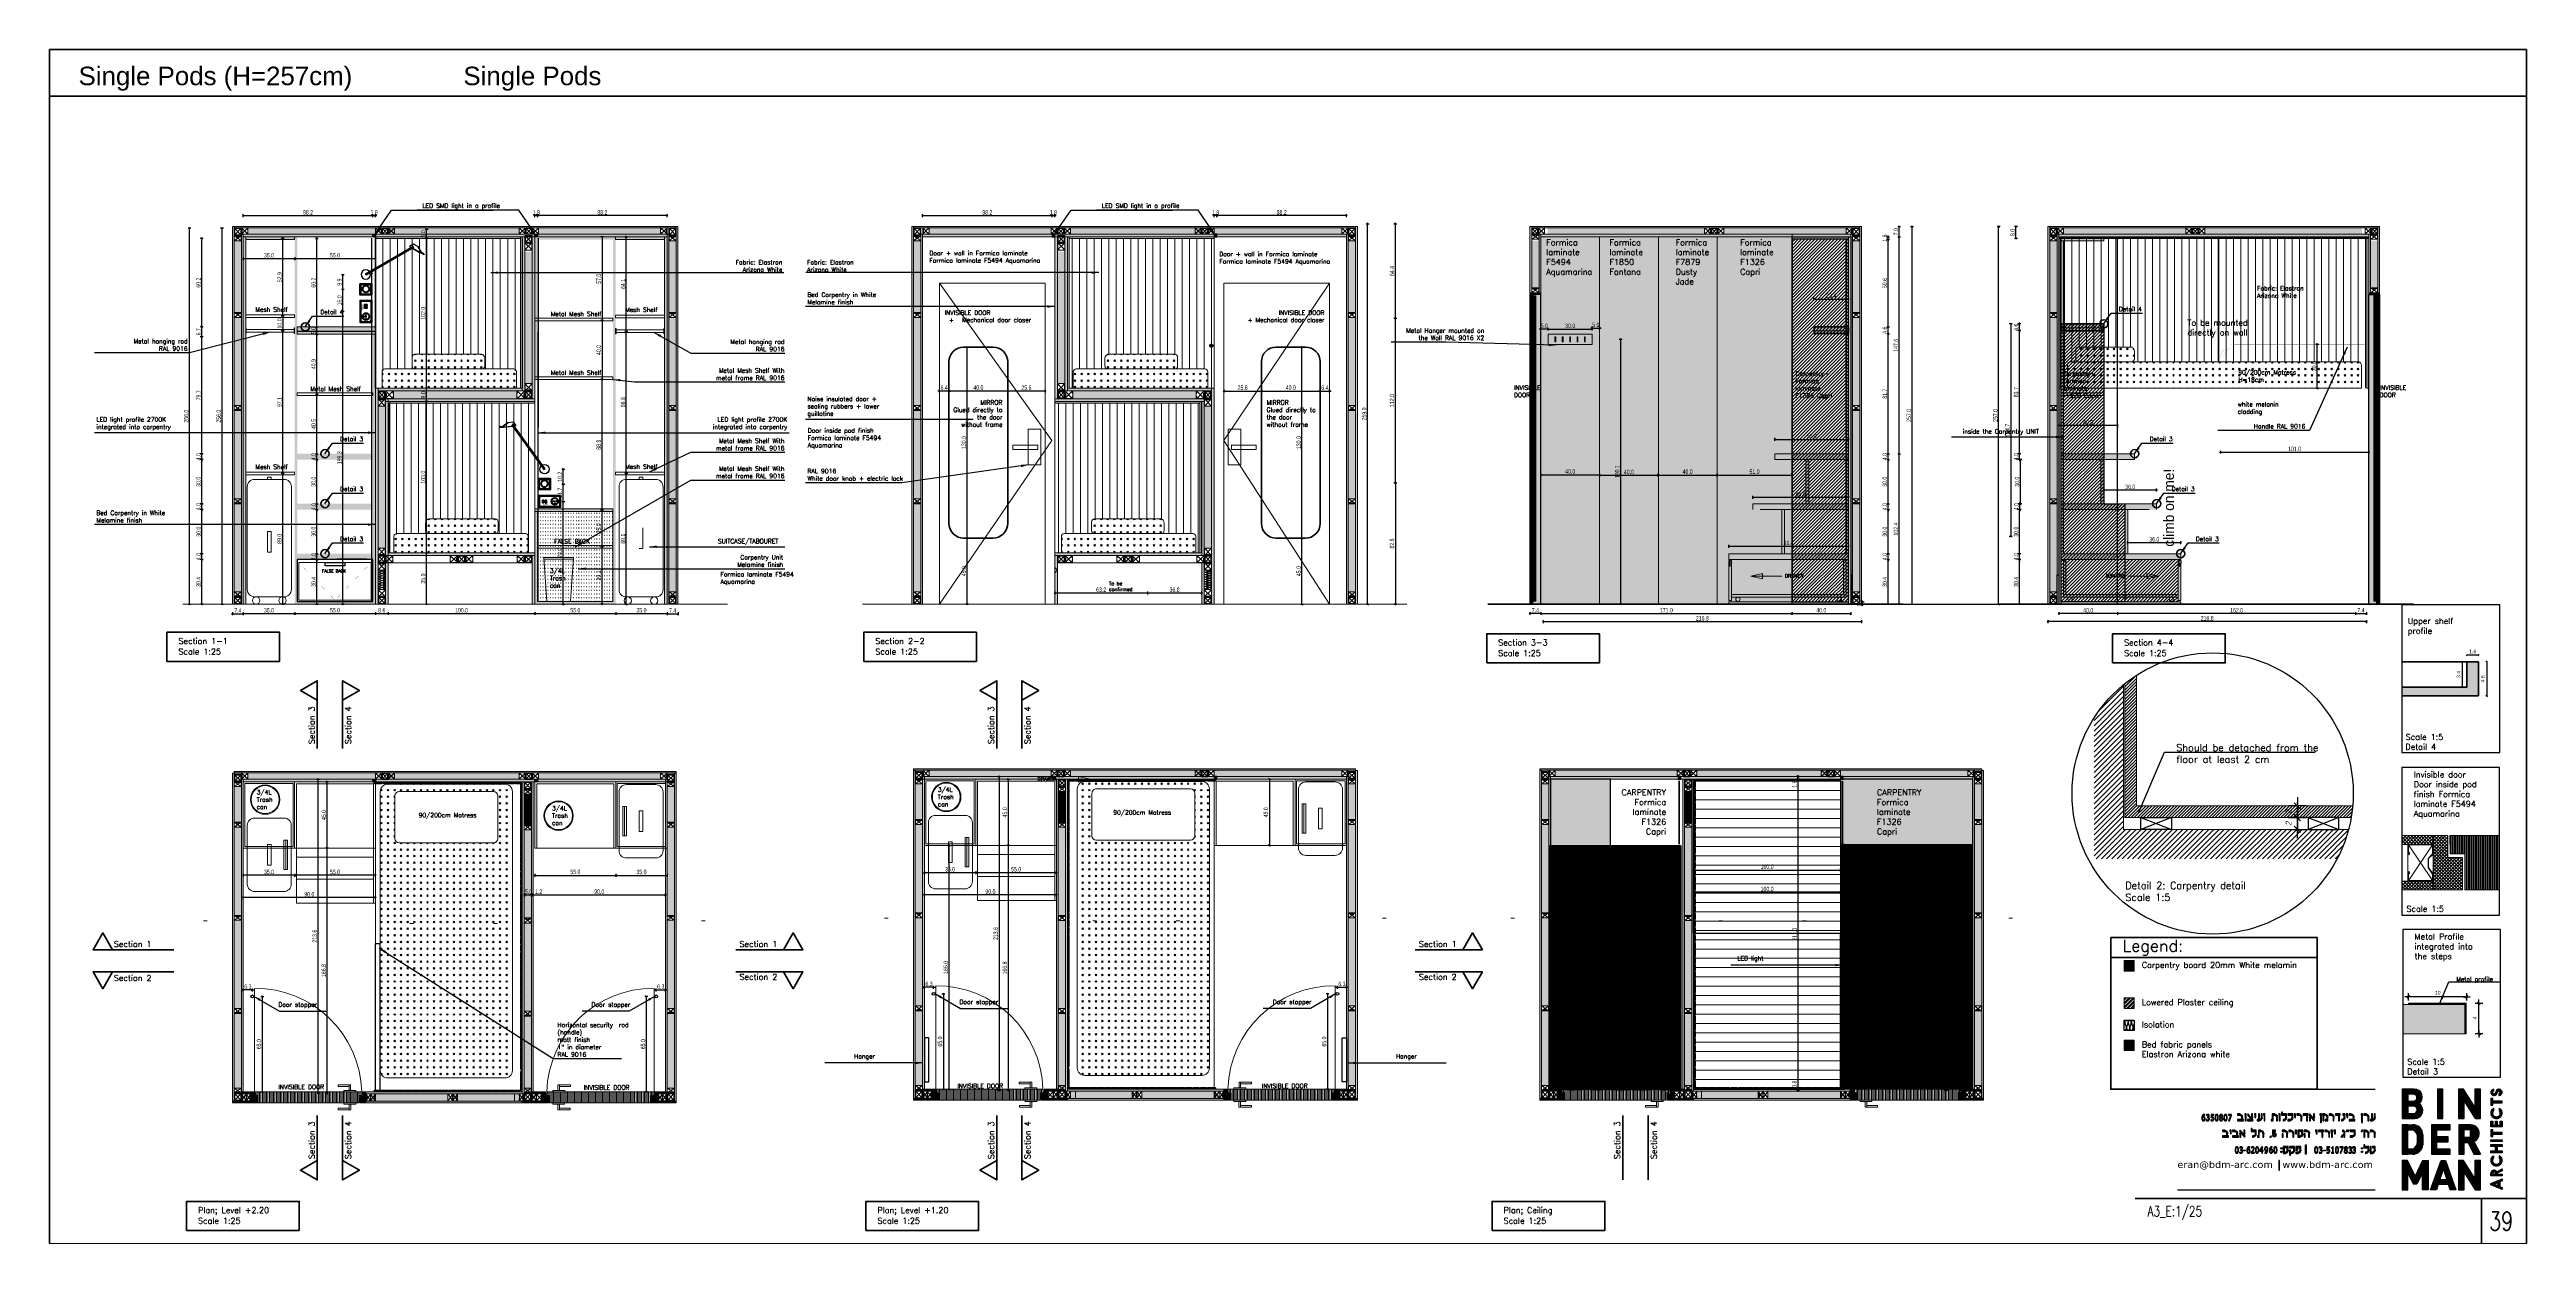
# Paper-space layout '01_Green finish' of a CAD drawing. Header units: inches. Extents: x 0.7 to 34.4, y 2 to 18.2.
# The model-space entities are those that its viewports show. They can reach past a viewport. Long polylines and large blocks are cut down to what shows.
import ezdxf

# ---------------------------------------------------------------- set-up
doc = ezdxf.new("R2010")
doc.units = ezdxf.units.IN
doc.header["$MEASUREMENT"] = 0
for name, pattern in [('DASHED', [19.05, 12.7, -6.35]), ('ELGO_LTYPE0', [0]), ('HIDDEN', [0.16, 0.08, -0.08]), ('LÍNEAS_OCULTAS', [9.525, 6.35, -3.175])]:
    doc.linetypes.add(name, pattern=pattern)
doc.layers.get('0').update_dxf_attribs({"color": 5})
doc.layers.get('DEFPOINTS').update_dxf_attribs({"color": 254})
for name, color, linetype, lineweight in [('1 - A-dim-work', 8, 'Continuous', 9), ('1 - bed panels', 170, 'Continuous', 9), ('1 - optional structure A-VIEW-35', 64, 'Continuous', 9), ('1 - plaster', 1, 'Continuous', 9), ('1 - structure A-WALL', 5, 'Continuous', 18), ('1 - subStructural - Bearing', 132, 'Continuous', 9), ('A-VIEW-30', 6, 'Continuous', 15)]:
    doc.layers.add(name, color=color, linetype=linetype, lineweight=lineweight)
for name, color, linetype in [('A-DIM-BLD', 8, 'Continuous'), ('A-dim-work', 8, 'Continuous'), ('A-HATCH', 11, 'Continuous'), ('A-HATCH-WALL-IN', 8, 'Continuous'), ('A-HIDDEN', 9, 'HIDDEN'), ('A-VIEW-20', 1, 'Continuous'), ('INST - Hidden Light', 30, 'LÍNEAS_OCULTAS'), ('MEBEL', 1, 'Continuous'), ('TEXT', 14, 'Continuous')]:
    doc.layers.add(name, color=color, linetype=linetype)
doc.layers.add('F-Wall Ceiling Dark Green', color=7, linetype='DASHED', lineweight=9, true_color=0x284732)
doc.styles.add('a-dim', font='oron.shx', dxfattribs={"width": 0.8, "oblique": 10})
doc.styles.add('CAMPOS-C', font='ROMANS', dxfattribs={"width": 0.75, "height": 2.2})
doc.styles.add('ENGLISH', font='romans.shx', dxfattribs={"height": 2})
doc.styles.add('hebtovna', font='hebtovna.shx', dxfattribs={"width": 0.7})
doc.styles.add('Recoleta bold', font='')
doc.styles.get("Standard").update_dxf_attribs({"font": 'arial.ttf'})
doc.styles.add('Tahoma', font='tahoma.ttf')
doc.styles.get('Recoleta bold').set_extended_font_data('Recoleta Alt Bold', bold=True)
doc.dimstyles.new('Copy of gl-D10', dxfattribs={"dimtxt": 2, "dimasz": 1, "dimexe": 1, "dimexo": 1, "dimgap": 1, "dimtad": 0, "dimdec": 1, "dimzin": 0, "dimdsep": 46, "dimtxsty": 'hebtovna', "dimblk": 'OBLIQUE', "dimblk1": 'OBLIQUE', "dimblk2": 'OBLIQUE', "dimcen": 0, "dimdle": 0.5, "dimclrd": 256, "dimclre": 256, "dimclrt": 256, "dimadec": 0, "dimazin": 0, "dimtfac": 0.05, "dimtdec": 1, "dimtix": 1, "dimtmove": 2, "dimatfit": 0, "dimfxl": 1, "dimfxlon": 1, "dimtvp": 0.75, "dimtolj": 1, "dimtzin": 0, "dimarcsym": 0})
doc.dimstyles.new('D-50', dxfattribs={"dimtxt": 11, "dimasz": 0.5, "dimexe": 0.2, "dimexo": 0, "dimgap": 0.8, "dimtad": 0, "dimdec": 0, "dimdsep": 46, "dimtxsty": 'Standard', "dimblk": 'ar11', "dimcen": 20, "dimdle": 0.1, "dimse1": 1, "dimse2": 1, "dimclrt": 2, "dimadec": 0, "dimazin": 0, "dimtfac": 1, "dimtdec": 0, "dimtix": 1, "dimtmove": 2, "dimatfit": 3, "dimfxl": 1, "dimtvp": 1, "dimtolj": 1, "dimlwd": -1, "dimlwe": -1, "dimarcsym": 0})
doc.dimstyles.new('DIM_25', dxfattribs={"dimscale": 0, "dimtxt": 5, "dimasz": 0.5, "dimexe": 3, "dimexo": 30, "dimgap": 5, "dimtad": 1, "dimdec": 0, "dimzin": 0, "dimdsep": 46, "dimtxsty": 'a-dim', "dimblk": 'dim', "dimcen": -2.5, "dimdle": 1.25, "dimse1": 1, "dimse2": 1, "dimclrd": 256, "dimclre": 256, "dimclrt": 256, "dimadec": 0, "dimazin": 0, "dimtfac": 1, "dimtdec": 0, "dimtix": 1, "dimtmove": 1, "dimatfit": 2, "dimldrblk": 'ANTO', "dimfxl": 1, "dimtvp": 0.346154, "dimtolj": 1, "dimtzin": 0, "dimlwd": -1, "dimlwe": -1, "dimarcsym": 0})
pattern_1 = [(45, (0, 0), (-0.4490128, 0.4490128), [])]
pattern_2 = [(270, (-1.311, 139.485), (5.3865, -1.59972), [0, -1.599723]), (284.0764, (-0.7124, 140.28498), (-6e-07, -1.5997216), [0.38911, -154.64004]), (284.0764, (4.6741, 140.28498), (-6e-07, -1.5997216), [0.38911, -154.64004]), (284.0764, (10.0606, 140.28498), (-6e-07, -1.5997216), [0.38911, -154.64004]), (284.0764, (15.4471, 140.28498), (-6e-07, -1.5997216), [0.38911, -154.64004]), (284.0764, (20.8336, 140.28498), (-6e-07, -1.5997216), [0.38911, -154.64004]), (284.0764, (26.2201, 140.28498), (-6e-07, -1.5997216), [0.38911, -154.64004]), (284.0764, (31.6066, 140.28498), (-6e-07, -1.5997216), [0.38911, -154.64004]), (295.0456, (3.78895, 140.09865), (1.7e-06, -1.599723), [0.6772, -431.93285]), (295.0456, (9.17545, 140.09865), (1.7e-06, -1.599723), [0.6772, -431.93285]), (295.0456, (14.56195, 140.09865), (1.7e-06, -1.599723), [0.6772, -431.93285]), (295.0456, (19.94845, 140.09865), (1.7e-06, -1.599723), [0.6772, -431.93285]), (295.0456, (25.33495, 140.09865), (1.7e-06, -1.599723), [0.6772, -431.93285]), (295.0456, (30.72145, 140.09865), (1.7e-06, -1.599723), [0.6772, -431.93285]), (295.0456, (36.10795, 140.09865), (1.7e-06, -1.599723), [0.6772, -431.93285]), (295.0456, (41.49445, 140.09865), (1.7e-06, -1.599723), [0.6772, -431.93285]), (295.0456, (46.8808, 140.09865), (1.7e-06, -1.599723), [0.6772, -431.93285]), (295.0456, (52.2673, 140.09865), (1.7e-06, -1.599723), [0.6772, -431.93285]), (295.0456, (57.6538, 140.09865), (1.7e-06, -1.599723), [0.6772, -431.93285]), (295.0456, (63.0403, 140.09865), (1.7e-06, -1.599723), [0.6772, -431.93285]), (295.0456, (68.4268, 140.09865), (1.7e-06, -1.599723), [0.6772, -431.93285]), (295.0456, (73.8133, 140.09865), (1.7e-06, -1.599723), [0.6772, -431.93285]), (295.0456, (79.1998, 140.09865), (1.7e-06, -1.599723), [0.6772, -431.93285]), (295.0456, (84.5863, 140.09865), (1.7e-06, -1.599723), [0.6772, -431.93285]), (295.0456, (89.9728, 140.09865), (1.7e-06, -1.599723), [0.6772, -431.93285]), (295.0456, (95.3593, 140.09865), (1.7e-06, -1.599723), [0.6772, -431.93285]), (295.0456, (100.7458, 140.09865), (1.7e-06, -1.599723), [0.6772, -431.93285]), (295.0456, (106.1323, 140.09865), (1.7e-06, -1.599723), [0.6772, -431.93285]), (295.0456, (111.5188, 140.09865), (1.7e-06, -1.599723), [0.6772, -431.93285]), (295.0456, (116.9053, 140.09865), (1.7e-06, -1.599723), [0.6772, -431.93285]), (295.0456, (122.2918, 140.09865), (1.7e-06, -1.599723), [0.6772, -431.93285]), (295.0456, (127.6783, 140.09865), (1.7e-06, -1.599723), [0.6772, -431.93285]), (295.0456, (133.0648, 140.09865), (1.7e-06, -1.599723), [0.6772, -431.93285]), (295.0456, (138.4513, 140.09865), (1.7e-06, -1.599723), [0.6772, -431.93285]), (295.0456, (143.8378, 140.09865), (1.7e-06, -1.599723), [0.6772, -431.93285]), (295.0456, (149.2243, 140.09865), (1.7e-06, -1.599723), [0.6772, -431.93285]), (295.0456, (154.6108, 140.09865), (1.7e-06, -1.599723), [0.6772, -431.93285]), (295.0456, (159.9973, 140.09865), (1.7e-06, -1.599723), [0.6772, -431.93285]), (295.0456, (165.3838, 140.09865), (1.7e-06, -1.599723), [0.6772, -431.93285]), (295.0456, (170.7703, 140.09865), (1.7e-06, -1.599723), [0.6772, -431.93285]), (295.0456, (176.1568, 140.09865), (1.7e-06, -1.599723), [0.6772, -431.93285]), (295.0456, (181.5433, 140.09865), (1.7e-06, -1.599723), [0.6772, -431.93285]), (322.4353, (-0.6177, 139.9076), (4e-07, -1.599722), [0.6578, -264.3637]), (322.4353, (4.7688, 139.9076), (4e-07, -1.599722), [0.6578, -264.3637]), (322.4353, (10.1553, 139.9076), (4e-07, -1.599722), [0.6578, -264.3637]), (322.4353, (15.5418, 139.9076), (4e-07, -1.599722), [0.6578, -264.3637]), (322.4353, (20.9283, 139.9076), (4e-07, -1.599722), [0.6578, -264.3637]), (322.4353, (26.3148, 139.9076), (4e-07, -1.599722), [0.6578, -264.3637]), (322.4353, (31.7013, 139.9076), (4e-07, -1.599722), [0.6578, -264.3637]), (322.4353, (37.0878, 139.9076), (4e-07, -1.599722), [0.6578, -264.3637]), (322.4353, (42.4743, 139.9076), (4e-07, -1.599722), [0.6578, -264.3637]), (322.4353, (47.8609, 139.9076), (4e-07, -1.599722), [0.6578, -264.3637]), (322.4353, (53.2474, 139.9076), (4e-07, -1.599722), [0.6578, -264.3637]), (322.4353, (58.6339, 139.9076), (4e-07, -1.599722), [0.6578, -264.3637]), (322.4353, (64.0204, 139.9076), (4e-07, -1.599722), [0.6578, -264.3637]), (322.4353, (69.4069, 139.9076), (4e-07, -1.599722), [0.6578, -264.3637]), (322.4353, (74.7934, 139.9076), (4e-07, -1.599722), [0.6578, -264.3637]), (322.4353, (80.1799, 139.9076), (4e-07, -1.599722), [0.6578, -264.3637]), (322.4353, (85.5664, 139.9076), (4e-07, -1.599722), [0.6578, -264.3637]), (322.4353, (90.9529, 139.9076), (4e-07, -1.599722), [0.6578, -264.3637]), (322.4353, (96.3394, 139.9076), (4e-07, -1.599722), [0.6578, -264.3637]), (322.4353, (101.7259, 139.9076), (4e-07, -1.599722), [0.6578, -264.3637]), (322.4353, (107.1124, 139.9076), (4e-07, -1.599722), [0.6578, -264.3637]), (322.4353, (112.4989, 139.9076), (4e-07, -1.599722), [0.6578, -264.3637]), (322.4353, (117.8854, 139.9076), (4e-07, -1.599722), [0.6578, -264.3637]), (322.4353, (123.2719, 139.9076), (4e-07, -1.599722), [0.6578, -264.3637]), (322.4353, (128.6584, 139.9076), (4e-07, -1.599722), [0.6578, -264.3637]), (322.4353, (134.0449, 139.9076), (4e-07, -1.599722), [0.6578, -264.3637]), (322.4353, (139.4314, 139.9076), (4e-07, -1.599722), [0.6578, -264.3637]), (322.4353, (144.8179, 139.9076), (4e-07, -1.599722), [0.6578, -264.3637]), (322.4353, (150.2044, 139.9076), (4e-07, -1.599722), [0.6578, -264.3637]), (322.4353, (155.5909, 139.9076), (4e-07, -1.599722), [0.6578, -264.3637]), (322.4353, (160.9774, 139.9076), (4e-07, -1.599722), [0.6578, -264.3637]), (322.4353, (166.3639, 139.9076), (4e-07, -1.599722), [0.6578, -264.3637]), (322.4353, (171.7504, 139.9076), (4e-07, -1.599722), [0.6578, -264.3637]), (322.4353, (177.1369, 139.9076), (4e-07, -1.599722), [0.6578, -264.3637]), (322.4353, (182.5234, 139.9076), (4e-07, -1.5997224), [0.6578, -264.3637]), (322.4353, (187.9099, 139.9076), (4e-07, -1.5997224), [0.6578, -264.3637]), (322.4353, (193.2964, 139.9076), (4e-07, -1.5997224), [0.6578, -264.3637]), (322.4353, (198.6829, 139.9076), (4e-07, -1.5997224), [0.6578, -264.3637]), (322.4353, (204.0694, 139.9076), (4e-07, -1.5997224), [0.6578, -264.3637]), (337.0616, (1.0743, 140.9375), (7e-07, -1.599724), [1.225, -232.7356]), (337.0616, (6.4607, 140.9375), (7e-07, -1.599724), [1.225, -232.7356]), (337.0616, (11.8472, 140.9375), (7e-07, -1.599724), [1.225, -232.7356]), (337.0616, (17.2337, 140.9375), (7e-07, -1.599724), [1.225, -232.7356]), (337.0616, (22.6202, 140.9375), (7e-07, -1.599724), [1.225, -232.7356]), (337.0616, (28.0067, 140.9375), (7e-07, -1.599724), [1.225, -232.7356]), (337.0616, (33.3932, 140.9375), (7e-07, -1.599724), [1.225, -232.7356]), (337.0616, (38.7797, 140.9375), (7e-07, -1.599724), [1.225, -232.7356]), (337.0616, (44.1662, 140.9375), (7e-07, -1.599724), [1.225, -232.7356]), (337.0616, (49.553, 140.9375), (7e-07, -1.599724), [1.225, -232.7356]), (337.0616, (54.9395, 140.9375), (7e-07, -1.599724), [1.225, -232.7356]), (337.0616, (60.326, 140.9375), (7e-07, -1.599724), [1.225, -232.7356]), (337.0616, (65.7125, 140.9375), (7e-07, -1.599724), [1.225, -232.73565]), (337.0616, (71.099, 140.9375), (7e-07, -1.599724), [1.225, -232.73565]), (337.0616, (76.4855, 140.9375), (7e-07, -1.599724), [1.225, -232.73565]), (337.0616, (81.872, 140.9375), (7e-07, -1.599724), [1.225, -232.73565]), (337.0616, (87.2585, 140.9375), (7e-07, -1.599724), [1.225, -232.73565]), (337.0616, (92.645, 140.9375), (7e-07, -1.599724), [1.225, -232.73565]), (337.0616, (98.0315, 140.9375), (7e-07, -1.599724), [1.225, -232.73565]), (337.0616, (103.418, 140.9375), (7e-07, -1.599724), [1.225, -232.73565]), (337.0616, (108.8045, 140.9375), (7e-07, -1.599724), [1.225, -232.73565]), (337.0616, (114.191, 140.9375), (7e-07, -1.599724), [1.225, -232.73565]), (337.0616, (119.5775, 140.9375), (7e-07, -1.599724), [1.225, -232.73565]), (337.0616, (124.964, 140.9375), (7e-07, -1.599724), [1.225, -232.73565]), (337.0616, (130.3505, 140.9375), (7e-07, -1.599724), [1.225, -232.73565]), (337.0616, (135.737, 140.9375), (7e-07, -1.599724), [1.225, -232.73565]), (337.0616, (141.1235, 140.9375), (7e-07, -1.599724), [1.225, -232.73565]), (337.0616, (146.51, 140.9375), (7e-07, -1.599724), [1.225, -232.73565]), (337.0616, (151.8965, 140.9375), (7e-07, -1.599724), [1.225, -232.73565]), (337.0616, (157.283, 140.9375), (7e-07, -1.599724), [1.225, -232.73565]), (337.0616, (162.6695, 140.9375), (7e-07, -1.599724), [1.225, -232.73565]), (337.0616, (168.056, 140.9375), (7e-07, -1.599724), [1.225, -232.73565]), (337.0616, (173.4425, 140.9375), (7e-07, -1.599724), [1.225, -232.73565]), (337.0616, (178.829, 140.9375), (7e-07, -1.599724), [1.225, -232.73565]), (337.0616, (184.2155, 140.9375), (7e-07, -1.599724), [1.225, -232.73565]), (337.0616, (189.602, 140.9375), (7e-07, -1.599724), [1.225, -232.73565]), (337.0616, (194.9885, 140.9375), (7e-07, -1.599724), [1.225, -232.73565]), (337.0616, (200.375, 140.9375), (7e-07, -1.599724), [1.225, -232.73565]), (337.0616, (205.7615, 140.9375), (7e-07, -1.599724), [1.225, -232.73565]), (337.0616, (211.148, 140.9375), (7e-07, -1.599724), [1.225, -232.73565]), (344.891, (3.2757, 140.2371), (5.386497, -1e-08), [0.53153, -60.84152]), (344.891, (3.2757, 138.6374), (5.386497, -1e-08), [0.53153, -60.84152]), (344.891, (3.2757, 137.0377), (5.386497, -1e-08), [0.53153, -60.84152]), (344.891, (3.2757, 135.4379), (5.386497, -1e-08), [0.53153, -60.84152]), (344.891, (3.2757, 133.8382), (5.386497, -1e-08), [0.53153, -60.8415]), (344.891, (3.2757, 132.2385), (5.386497, -1e-08), [0.53153, -60.8415]), (344.891, (3.2757, 130.6388), (5.386497, -1e-08), [0.53153, -60.8415]), (344.891, (3.2757, 129.039), (5.386497, -1e-08), [0.53153, -60.8415]), (344.891, (3.2757, 127.4393), (5.386497, -1e-08), [0.53153, -60.8415]), (344.891, (3.2757, 125.8396), (5.386497, -1e-08), [0.53153, -60.8415]), (353.2526, (2.2024, 140.4601), (5.3865095, -5e-07), [1.08086, -666.07956]), (353.2526, (2.2024, 138.86036), (5.3865095, -5e-07), [1.08086, -666.07956]), (353.2526, (2.2024, 137.26064), (5.3865095, -5e-07), [1.08086, -666.07956]), (353.2526, (2.2024, 135.6609), (5.3865095, -5e-07), [1.08086, -666.07956]), (353.2526, (2.2024, 134.0612), (5.3865095, -5e-07), [1.08086, -666.07956]), (353.2526, (2.2024, 132.46146), (5.3865095, -5e-07), [1.08086, -666.07956]), (353.2526, (2.2024, 130.86174), (5.3865095, -5e-07), [1.08086, -666.07956]), (353.2526, (2.2024, 129.262), (5.3865095, -5e-07), [1.08086, -666.07956]), (353.2526, (2.2024, 127.6623), (5.3865095, -5e-07), [1.08086, -666.07956]), (353.2526, (2.2024, 126.0626), (5.3865095, -5e-07), [1.08086, -666.07956]), (353.2526, (2.2024, 124.46287), (5.3865095, -5e-07), [1.08086, -666.07956]), (353.2526, (2.2024, 122.86315), (5.3865095, -5e-07), [1.08086, -666.07956]), (353.2526, (2.2024, 121.2634), (5.3865095, -5e-07), [1.08086, -666.07956]), (353.2526, (2.2024, 119.6637), (5.3865095, -5e-07), [1.08086, -666.07956]), (353.2526, (2.2024, 118.06394), (5.3865095, -5e-07), [1.08086, -666.07956]), (353.2526, (2.2024, 116.4642), (5.3865095, -5e-07), [1.08086, -666.07956]), (353.2526, (2.2024, 114.8645), (5.3865095, -5e-07), [1.08086, -666.07956]), (353.2526, (2.2024, 113.2648), (5.3865095, -5e-07), [1.08086, -666.07956]), (353.2526, (2.2024, 111.6651), (5.3865095, -5e-07), [1.08086, -666.07956]), (353.2526, (2.2024, 110.06535), (5.3865095, -5e-07), [1.08086, -666.07956]), (353.2526, (2.2024, 108.4656), (5.3865095, -5e-07), [1.08086, -666.07956]), (353.2526, (2.2024, 106.8659), (5.3865095, -5e-07), [1.08086, -666.07956]), (353.2526, (2.2024, 105.2662), (5.3865095, -5e-07), [1.08086, -666.07956]), (353.2526, (2.2024, 103.6665), (5.3865095, -5e-07), [1.08086, -666.07956]), (353.2526, (2.2024, 102.0667), (5.3865095, -5e-07), [1.08086, -666.07956]), (353.2526, (2.2024, 100.467), (5.3865095, -5e-07), [1.08086, -666.07956]), (353.2526, (2.2024, 98.8673), (5.3865095, -5e-07), [1.08086, -666.07956]), (353.2526, (2.2024, 97.26755), (5.3865095, -5e-07), [1.08086, -666.07956]), (353.2526, (2.2024, 95.66783), (5.3865095, -5e-07), [1.08086, -666.07956]), (353.2526, (2.2024, 94.0681), (5.3865095, -5e-07), [1.08086, -666.07956]), (353.2526, (2.2024, 92.46844), (5.3865095, -5e-07), [1.08086, -666.07956]), (353.2526, (2.2024, 90.8688), (5.3865095, -5e-07), [1.08086, -666.07956]), (353.2526, (2.2024, 89.2691), (5.3865095, -5e-07), [1.08086, -666.07956]), (353.2526, (2.2024, 87.66943), (5.3865095, -5e-07), [1.08086, -666.07956]), (353.2526, (2.2024, 86.0693), (5.3865095, -5e-07), [1.08086, -666.07956]), (353.2526, (2.2024, 84.4696), (5.3865095, -5e-07), [1.08086, -666.07956]), (353.2526, (2.2024, 82.86994), (5.3865095, -5e-07), [1.08086, -666.07956]), (353.2526, (2.2024, 81.2703), (5.3865095, -5e-07), [1.08086, -666.07956]), (353.2526, (2.2024, 79.6706), (5.3865095, -5e-07), [1.08086, -666.07956]), (353.2526, (2.2024, 78.0709), (5.3865095, -5e-07), [1.08086, -666.07956]), (353.2526, (2.2024, 76.47126), (5.3865095, -5e-07), [1.08086, -666.07956]), (353.2526, (2.2024, 74.8716), (5.3865095, -5e-07), [1.08086, -666.07956]), (353.2526, (2.2024, 73.2719), (5.3865095, -5e-07), [1.08086, -666.07956]), (353.2526, (2.2024, 71.67177), (5.3865095, -5e-07), [1.08086, -666.07956]), (353.2526, (2.2024, 70.0721), (5.3865095, -5e-07), [1.08086, -666.07956]), (353.2526, (2.2024, 68.4724), (5.3865095, -5e-07), [1.08086, -666.07956]), (353.2526, (2.2024, 66.87275), (5.3865095, -5e-07), [1.08086, -666.07956]), (353.2526, (2.2024, 65.2731), (5.3865095, -5e-07), [1.08086, -666.07956]), (353.2526, (2.2024, 63.6734), (5.3865095, -5e-07), [1.08086, -666.07956]), (353.8584, (-0.09635, 141.06343), (5.3864857, 5.2e-06), [1.17737, -372.63665]), (353.8584, (-0.09635, 139.4637), (5.3864857, 5.2e-06), [1.17737, -372.63665]), (353.8584, (-0.09635, 137.864), (5.3864857, 5.2e-06), [1.17737, -372.63665]), (353.8584, (-0.09635, 136.2643), (5.3864857, 5.2e-06), [1.17737, -372.63665]), (353.8584, (-0.09635, 134.6645), (5.3864857, 5.2e-06), [1.17737, -372.63665]), (353.8584, (-0.09635, 133.0648), (5.3864857, 5.2e-06), [1.17737, -372.63665]), (353.8584, (-0.09635, 131.4651), (5.3864857, 5.2e-06), [1.17737, -372.63665]), (353.8584, (-0.09635, 129.86536), (5.3864857, 5.2e-06), [1.17737, -372.63665]), (353.8584, (-0.09635, 128.26564), (5.3864857, 5.2e-06), [1.17737, -372.63665]), (353.8584, (-0.09635, 126.6659), (5.3864857, 5.2e-06), [1.17737, -372.63665]), (353.8584, (-0.09635, 125.0662), (5.3864857, 5.2e-06), [1.17737, -372.63665]), (353.8584, (-0.09635, 123.4665), (5.3864857, 5.2e-06), [1.17737, -372.63665]), (353.8584, (-0.09635, 121.86676), (5.3864857, 5.2e-06), [1.17737, -372.63665]), (353.8584, (-0.09635, 120.26705), (5.3864857, 5.2e-06), [1.17737, -372.63665]), (353.8584, (-0.09635, 118.6673), (5.3864857, 5.2e-06), [1.17737, -372.63665]), (353.8584, (-0.09635, 117.06756), (5.3864857, 5.2e-06), [1.17737, -372.63665]), (353.8584, (-0.09635, 115.46784), (5.3864857, 5.2e-06), [1.17737, -372.63665]), (353.8584, (-0.09635, 113.8681), (5.3864857, 5.2e-06), [1.17737, -372.63665]), (353.8584, (-0.09635, 112.2684), (5.3864857, 5.2e-06), [1.17737, -372.63665]), (353.8584, (-0.09635, 110.6687), (5.3864857, 5.2e-06), [1.17737, -372.63665]), (353.8584, (-0.09635, 109.06897), (5.3864857, 5.2e-06), [1.17737, -372.63665]), (353.8584, (-0.09635, 107.46925), (5.3864857, 5.2e-06), [1.17737, -372.63665]), (353.8584, (-0.09635, 105.86953), (5.3864857, 5.2e-06), [1.17737, -372.63665]), (353.8584, (-0.09635, 104.2698), (5.3864857, 5.2e-06), [1.17737, -372.63665]), (353.8584, (-0.09635, 102.6701), (5.3864857, 5.2e-06), [1.17737, -372.63665]), (186.142, (1.0743, 139.6325), (1e-05, -1.599722), [1.1774, -372.6366]), (186.142, (6.4607, 139.6325), (1e-05, -1.599722), [1.1774, -372.6366]), (186.142, (11.8472, 139.6325), (1e-05, -1.599722), [1.1774, -372.6366]), (186.142, (17.2337, 139.6325), (1e-05, -1.599722), [1.1774, -372.6366]), (186.142, (22.6202, 139.6325), (1e-05, -1.599722), [1.1774, -372.6366]), (186.142, (28.0067, 139.6325), (1e-05, -1.599722), [1.1774, -372.6366]), (186.142, (33.3932, 139.6325), (1e-05, -1.599722), [1.1774, -372.6366]), (186.142, (38.7797, 139.6325), (1e-05, -1.599722), [1.1774, -372.6366]), (186.142, (44.1662, 139.6325), (1e-05, -1.599722), [1.1774, -372.6366]), (186.142, (49.553, 139.6325), (1e-05, -1.599722), [1.1774, -372.6366]), (186.142, (54.9395, 139.6325), (1e-05, -1.599722), [1.1774, -372.6366]), (186.142, (60.326, 139.6325), (1e-05, -1.599722), [1.1774, -372.6366]), (186.142, (65.7125, 139.6325), (1e-05, -1.599722), [1.1774, -372.6366]), (186.142, (71.099, 139.6325), (1e-05, -1.599722), [1.1774, -372.6366]), (186.142, (76.4855, 139.6325), (1e-05, -1.599722), [1.1774, -372.6366]), (186.142, (81.872, 139.6325), (1e-05, -1.599722), [1.1774, -372.6366]), (186.142, (87.2585, 139.6325), (1e-05, -1.599722), [1.1774, -372.6366]), (186.142, (92.645, 139.6325), (1e-05, -1.599722), [1.1774, -372.6366]), (186.142, (98.0315, 139.6325), (1e-05, -1.599722), [1.1774, -372.6366]), (186.142, (103.418, 139.6325), (1e-05, -1.599722), [1.1774, -372.6366]), (186.142, (108.8045, 139.6325), (1e-05, -1.599722), [1.1774, -372.6366]), (186.142, (114.191, 139.6325), (1e-05, -1.599722), [1.1774, -372.6366]), (186.142, (119.5775, 139.6325), (1e-05, -1.599722), [1.1774, -372.6366]), (186.142, (124.964, 139.6325), (1e-05, -1.599722), [1.1774, -372.6366]), (186.142, (130.3505, 139.6325), (1e-05, -1.599722), [1.1774, -372.6366]), (186.142, (135.737, 139.6325), (1e-05, -1.599722), [1.1774, -372.6366]), (186.142, (141.1235, 139.6325), (1e-05, -1.599722), [1.1774, -372.6366]), (186.142, (146.51, 139.6325), (1e-05, -1.599722), [1.1774, -372.6366]), (186.142, (151.8965, 139.6325), (1e-05, -1.599722), [1.1774, -372.6366]), (186.142, (157.283, 139.6325), (1e-05, -1.599722), [1.1774, -372.6366]), (186.142, (162.6695, 139.6325), (1e-05, -1.599722), [1.1774, -372.6366]), (186.142, (168.056, 139.6325), (1e-05, -1.599722), [1.1774, -372.6366]), (186.142, (173.4425, 139.6325), (1e-05, -1.599722), [1.1774, -372.6366]), (186.142, (178.829, 139.6325), (1e-05, -1.599722), [1.1774, -372.6366]), (186.142, (184.2155, 139.6325), (1e-05, -1.599722), [1.1774, -372.6366]), (186.142, (189.602, 139.6325), (1e-05, -1.599722), [1.1774, -372.6366]), (186.142, (194.9885, 139.6325), (1e-05, -1.599722), [1.1774, -372.6366]), (186.142, (200.375, 139.6325), (1e-05, -1.599722), [1.1774, -372.6366]), (186.142, (205.7615, 139.6325), (1e-05, -1.599722), [1.1774, -372.63665]), (186.142, (211.148, 139.6325), (1e-05, -1.599722), [1.1774, -372.63665]), (186.142, (216.5345, 139.6325), (1e-05, -1.599722), [1.1774, -372.63665]), (186.142, (221.921, 139.6325), (1e-05, -1.599722), [1.1774, -372.63665]), (186.142, (227.3075, 139.6325), (1e-05, -1.599722), [1.1774, -372.63665]), (186.142, (232.694, 139.6325), (1e-05, -1.599722), [1.1774, -372.63665]), (186.142, (238.0805, 139.6325), (1e-05, -1.599722), [1.1774, -372.63665]), (186.142, (243.467, 139.6325), (1e-05, -1.599722), [1.1774, -372.63665]), (186.142, (248.8535, 139.6325), (1e-05, -1.599722), [1.1774, -372.63665]), (186.142, (254.24, 139.6325), (1e-05, -1.599722), [1.1774, -372.63665]), (186.142, (259.6265, 139.6325), (1e-05, -1.599722), [1.1774, -372.63665]), (186.142, (265.013, 139.6325), (1e-05, -1.599722), [1.1774, -372.63665]), (186.142, (270.3995, 139.6325), (1e-05, -1.599722), [1.1774, -372.63665]), (186.142, (275.786, 139.6325), (1e-05, -1.599722), [1.1774, -372.63665]), (186.142, (281.1725, 139.6325), (1e-05, -1.599722), [1.1774, -372.63665]), (186.142, (286.559, 139.6325), (1e-05, -1.599722), [1.1774, -372.63665]), (186.142, (291.9455, 139.6325), (1e-05, -1.599722), [1.1774, -372.63665]), (186.142, (297.332, 139.6325), (1e-05, -1.599722), [1.1774, -372.63665]), (186.142, (302.7185, 139.6325), (1e-05, -1.599722), [1.1774, -372.63665]), (186.142, (308.105, 139.6325), (1e-05, -1.599722), [1.1774, -372.63665]), (186.142, (313.4915, 139.6325), (1e-05, -1.599722), [1.1774, -372.63665]), (186.142, (318.878, 139.6325), (1e-05, -1.599722), [1.1774, -372.63665]), (186.142, (324.2645, 139.6325), (1e-05, -1.599722), [1.1774, -372.63665]), (186.142, (329.651, 139.6325), (1e-05, -1.599722), [1.1774, -372.63665]), (186.142, (335.0375, 139.6325), (1e-05, -1.599722), [1.1774, -372.63665]), (186.142, (340.424, 139.6325), (1e-05, -1.599722), [1.1774, -372.63665]), (186.142, (345.8105, 139.6325), (1e-05, -1.599722), [1.1774, -372.63665]), (186.142, (351.197, 139.6325), (1e-05, -1.599722), [1.1774, -372.63665]), (186.142, (356.5835, 139.6325), (1e-05, -1.599722), [1.1774, -372.63665]), (186.142, (361.97, 139.6325), (1e-05, -1.599722), [1.1774, -372.63665]), (186.142, (367.3565, 139.6325), (1e-05, -1.599722), [1.1774, -372.63665]), (186.747, (3.2757, 140.2371), (-1.2e-05, -1.599724), [1.0809, -666.0796]), (186.747, (8.6622, 140.2371), (-1.2e-05, -1.599724), [1.0809, -666.0796]), (186.747, (14.0487, 140.2371), (-1.2e-05, -1.599724), [1.0809, -666.0796]), (186.747, (19.4352, 140.2371), (-1.2e-05, -1.599724), [1.0809, -666.0796]), (186.747, (24.8217, 140.2371), (-1.2e-05, -1.599724), [1.0809, -666.0796]), (186.747, (30.2082, 140.2371), (-1.2e-05, -1.599724), [1.0809, -666.0796]), (186.747, (35.5947, 140.2371), (-1.2e-05, -1.599724), [1.0809, -666.0796]), (186.747, (40.9812, 140.2371), (-1.2e-05, -1.599724), [1.0809, -666.0796]), (186.747, (46.3677, 140.2371), (-1.2e-05, -1.599724), [1.0809, -666.0796]), (186.747, (51.754, 140.2371), (-1.2e-05, -1.599724), [1.0809, -666.0796]), (186.747, (57.1405, 140.2371), (-1.2e-05, -1.599724), [1.0809, -666.0796]), (186.747, (62.527, 140.2371), (-1.2e-05, -1.599724), [1.0809, -666.0796]), (186.747, (67.9135, 140.2371), (-1.2e-05, -1.599724), [1.0809, -666.0796]), (186.747, (73.3, 140.2371), (-1.2e-05, -1.599724), [1.0809, -666.0796]), (186.747, (78.6865, 140.2371), (-1.2e-05, -1.599724), [1.0809, -666.0796]), (186.747, (84.073, 140.2371), (-1.2e-05, -1.599724), [1.0809, -666.0796]), (186.747, (89.4595, 140.2371), (-1.2e-05, -1.599724), [1.0809, -666.0796]), (186.747, (94.846, 140.2371), (-1.2e-05, -1.599724), [1.0809, -666.0796]), (186.747, (100.2325, 140.2371), (-1.2e-05, -1.599724), [1.0809, -666.0796]), (186.747, (105.619, 140.2371), (-1.2e-05, -1.599724), [1.0809, -666.0796]), (186.747, (111.0055, 140.2371), (-1.2e-05, -1.599724), [1.0809, -666.0796]), (186.747, (116.392, 140.2371), (-1.2e-05, -1.599724), [1.0809, -666.0796]), (186.747, (121.7785, 140.2371), (-1.2e-05, -1.599724), [1.0809, -666.0796]), (186.747, (127.165, 140.2371), (-1.2e-05, -1.599724), [1.0809, -666.0796]), (186.747, (132.5515, 140.2371), (-1.2e-05, -1.599724), [1.0809, -666.0796]), (186.747, (137.938, 140.2371), (-1.2e-05, -1.599724), [1.0809, -666.0796]), (186.747, (143.3245, 140.2371), (-1.2e-05, -1.599724), [1.0809, -666.0796]), (186.747, (148.711, 140.2371), (-1.2e-05, -1.599724), [1.0809, -666.0796]), (186.747, (154.0975, 140.2371), (-1.2e-05, -1.599724), [1.0809, -666.0796]), (186.747, (159.484, 140.2371), (-1.2e-05, -1.599724), [1.0809, -666.0796]), (186.747, (164.8705, 140.2371), (-1.2e-05, -1.599724), [1.0809, -666.0796]), (186.747, (170.257, 140.2371), (-1.2e-05, -1.599724), [1.0809, -666.0796]), (186.747, (175.6435, 140.2371), (-1.2e-05, -1.599724), [1.0809, -666.0796]), (186.747, (181.03, 140.2371), (-1.2e-05, -1.599724), [1.0809, -666.0796]), (186.747, (186.4165, 140.2371), (-1.2e-05, -1.599724), [1.0809, -666.0796]), (186.747, (191.803, 140.2371), (-1.2e-05, -1.599724), [1.0809, -666.0796]), (186.747, (197.1895, 140.2371), (-1.2e-05, -1.599724), [1.0809, -666.0796]), (186.747, (202.576, 140.2371), (-1.2e-05, -1.599724), [1.0809, -666.0796]), (186.747, (207.9625, 140.2371), (-1.2e-05, -1.599724), [1.0809, -666.0796]), (186.747, (213.349, 140.2371), (-1.2e-05, -1.599724), [1.0809, -666.0796]), (186.747, (218.7355, 140.2371), (-1.2e-05, -1.599724), [1.0809, -666.0796]), (186.747, (224.122, 140.2371), (-1.2e-05, -1.599724), [1.0809, -666.0796]), (186.747, (229.5085, 140.2371), (-1.2e-05, -1.599724), [1.0809, -666.0796]), (186.747, (234.895, 140.2371), (-1.2e-05, -1.599724), [1.0809, -666.0796]), (186.747, (240.2815, 140.2371), (-1.2e-05, -1.599724), [1.0809, -666.0796]), (186.747, (245.668, 140.2371), (-1.2e-05, -1.599724), [1.0809, -666.0796]), (186.747, (251.0545, 140.2371), (-1.2e-05, -1.599724), [1.0809, -666.0796]), (186.747, (256.441, 140.2371), (-1.2e-05, -1.599724), [1.0809, -666.0796]), (186.747, (261.8275, 140.2371), (-1.2e-05, -1.599724), [1.0809, -666.0796]), (186.747, (267.214, 140.2371), (-1.2e-05, -1.599724), [1.0809, -666.0796]), (186.747, (272.6005, 140.2371), (-1.2e-05, -1.599724), [1.0809, -666.0796]), (186.747, (277.987, 140.2371), (-1.2e-05, -1.599724), [1.0809, -666.0796]), (186.747, (283.3735, 140.2371), (-1.2e-05, -1.599724), [1.0809, -666.0796]), (186.747, (288.76, 140.2371), (-1.2e-05, -1.599724), [1.0809, -666.0796]), (186.747, (294.1465, 140.2371), (-1.2e-05, -1.599724), [1.0809, -666.0796]), (186.747, (299.533, 140.2371), (-1.2e-05, -1.599724), [1.0809, -666.0796]), (186.747, (304.9195, 140.2371), (-1.2e-05, -1.599724), [1.0809, -666.0796]), (186.747, (310.306, 140.2371), (-1.2e-05, -1.599724), [1.0809, -666.0796]), (186.747, (315.6925, 140.2371), (-1.2e-05, -1.599724), [1.0809, -666.0796]), (186.747, (321.079, 140.2371), (-1.2e-05, -1.599724), [1.0809, -666.0796]), (186.747, (326.4655, 140.2371), (-1.2e-05, -1.599724), [1.0809, -666.0796]), (186.747, (331.852, 140.2371), (-1.2e-05, -1.599724), [1.0809, -666.0796]), (186.747, (337.2385, 140.2371), (-1.2e-05, -1.599724), [1.0809, -666.0796]), (186.747, (342.625, 140.2371), (-1.2e-05, -1.599724), [1.0809, -666.0796]), (186.747, (348.0115, 140.2371), (-1.17e-05, -1.599724), [1.0809, -666.0796]), (186.747, (353.398, 140.2371), (-1.17e-05, -1.599724), [1.0809, -666.0796]), (186.747, (358.7845, 140.2371), (-1.17e-05, -1.599724), [1.0809, -666.0796]), (186.747, (364.171, 140.2371), (-1.17e-05, -1.599724), [1.0809, -666.0796]), (186.747, (369.5575, 140.2371), (-1.17e-05, -1.599724), [1.0809, -666.0796]), (186.747, (374.944, 140.2371), (-1.17e-05, -1.599724), [1.0809, -666.0796]), (186.747, (380.3305, 140.2371), (-1.17e-05, -1.599724), [1.0809, -666.0796]), (186.747, (385.717, 140.2371), (-1.17e-05, -1.599724), [1.0809, -666.0796]), (186.747, (391.1035, 140.2371), (-1.17e-05, -1.599724), [1.0809, -666.0796]), (186.747, (396.49, 140.2371), (-1.17e-05, -1.599724), [1.0809, -666.0796]), (186.747, (401.8765, 140.2371), (-1.17e-05, -1.599724), [1.0809, -666.0796]), (186.747, (407.263, 140.2371), (-1.17e-05, -1.599724), [1.0809, -666.0796]), (186.747, (412.6495, 140.2371), (-1.17e-05, -1.599724), [1.0809, -666.0796]), (186.747, (418.036, 140.2371), (-1.17e-05, -1.599724), [1.0809, -666.0796]), (186.747, (423.4225, 140.2371), (-1.17e-05, -1.599724), [1.0809, -666.0796]), (186.747, (428.809, 140.2371), (-1.17e-05, -1.599724), [1.0809, -666.0796]), (186.747, (434.1955, 140.2371), (-1.17e-05, -1.599724), [1.0809, -666.0796]), (186.747, (439.582, 140.2371), (-1.17e-05, -1.599724), [1.0809, -666.0796]), (186.747, (444.9685, 140.2371), (-1.17e-05, -1.599724), [1.0809, -666.0796]), (186.747, (450.355, 140.2371), (-1.17e-05, -1.599724), [1.0809, -666.0796]), (186.747, (455.7415, 140.2371), (-1.17e-05, -1.599724), [1.0809, -666.0796]), (186.747, (461.128, 140.2371), (-1.17e-05, -1.599724), [1.0809, -666.0796]), (186.747, (466.5145, 140.2371), (-1.17e-05, -1.599724), [1.0809, -666.0796]), (186.747, (471.901, 140.2371), (-1.17e-05, -1.599724), [1.0809, -666.0796]), (186.747, (477.2875, 140.2371), (-1.17e-05, -1.599724), [1.0809, -666.0796]), (186.747, (482.6745, 140.2371), (-1.17e-05, -1.599724), [1.0809, -666.0796]), (186.747, (488.061, 140.2371), (-1.17e-05, -1.599724), [1.0809, -666.0796]), (186.747, (493.4475, 140.2371), (-1.17e-05, -1.599724), [1.0809, -666.0796]), (186.747, (498.834, 140.2371), (-1.17e-05, -1.599724), [1.0809, -666.0796]), (186.747, (504.2205, 140.2371), (-1.17e-05, -1.599724), [1.0809, -666.0796]), (186.747, (509.607, 140.2371), (-1.17e-05, -1.599724), [1.0809, -666.07956]), (186.747, (514.9935, 140.2371), (-1.17e-05, -1.599724), [1.0809, -666.07956]), (186.747, (520.38, 140.2371), (-1.17e-05, -1.599724), [1.0809, -666.07956]), (186.747, (525.7665, 140.2371), (-1.17e-05, -1.599724), [1.0809, -666.07956]), (186.747, (531.153, 140.2371), (-1.17e-05, -1.599724), [1.0809, -666.07956]), (186.747, (536.5395, 140.2371), (-1.17e-05, -1.599724), [1.0809, -666.07956]), (186.747, (541.926, 140.2371), (-1.17e-05, -1.599724), [1.0809, -666.07956]), (186.747, (547.3125, 140.2371), (-1.17e-05, -1.599724), [1.0809, -666.07956]), (186.747, (552.699, 140.2371), (-1.17e-05, -1.599724), [1.0809, -666.07956]), (186.747, (558.0855, 140.2371), (-1.17e-05, -1.599724), [1.08086, -666.07956]), (186.747, (563.472, 140.2371), (-1.17e-05, -1.599724), [1.08086, -666.07956]), (186.747, (568.8585, 140.2371), (-1.17e-05, -1.599724), [1.08086, -666.07956]), (186.747, (574.245, 140.2371), (-1.17e-05, -1.599724), [1.08086, -666.07956]), (186.747, (579.6315, 140.2371), (-1.17e-05, -1.599724), [1.08086, -666.07956]), (186.747, (585.018, 140.2371), (-1.17e-05, -1.599724), [1.08086, -666.07956]), (186.747, (590.4045, 140.2371), (-1.17e-05, -1.599724), [1.08086, -666.07956]), (186.747, (595.791, 140.2371), (-1.17e-05, -1.599724), [1.08086, -666.07956]), (186.747, (601.1775, 140.2371), (-1.17e-05, -1.599724), [1.08086, -666.07956]), (186.747, (606.564, 140.2371), (-1.17e-05, -1.599724), [1.08086, -666.07956]), (186.747, (611.9505, 140.2371), (-1.17e-05, -1.599724), [1.08086, -666.07956]), (186.747, (617.337, 140.2371), (-1.17e-05, -1.599724), [1.08086, -666.07956]), (186.747, (622.7235, 140.2371), (-1.17e-05, -1.599724), [1.08086, -666.07956]), (186.747, (628.11, 140.2371), (-1.17e-05, -1.599724), [1.08086, -666.07956]), (186.747, (633.4965, 140.2371), (-1.17e-05, -1.599724), [1.08086, -666.07956]), (186.747, (638.883, 140.2371), (-1.17e-05, -1.599724), [1.08086, -666.07956]), (186.747, (644.2695, 140.2371), (-1.17e-05, -1.599724), [1.08086, -666.07956]), (186.747, (649.656, 140.2371), (-1.17e-05, -1.599724), [1.08086, -666.07956]), (186.747, (655.0425, 140.2371), (-1.17e-05, -1.599724), [1.08086, -666.07956]), (186.747, (660.429, 140.2371), (-1.17e-05, -1.599724), [1.08086, -666.07956]), (195.109, (3.789, 140.4713), (4e-07, -1.599722), [0.53153, -60.8415]), (195.109, (9.1754, 140.4713), (4e-07, -1.599722), [0.53153, -60.8415]), (195.109, (14.562, 140.4713), (4e-07, -1.599722), [0.53153, -60.8415]), (195.109, (19.9484, 140.4713), (4e-07, -1.599722), [0.53153, -60.8415]), (195.109, (25.335, 140.4713), (4e-07, -1.599722), [0.53153, -60.8415]), (195.109, (30.7214, 140.4713), (4e-07, -1.599722), [0.53153, -60.8415]), (195.109, (36.108, 140.4713), (4e-07, -1.599722), [0.53153, -60.8415]), (195.109, (41.4944, 140.4713), (4e-07, -1.599722), [0.53153, -60.8415]), (195.109, (46.8808, 140.4713), (4e-07, -1.599722), [0.53153, -60.8415]), (195.109, (52.2673, 140.4713), (4e-07, -1.599722), [0.53153, -60.8415]), (195.109, (57.6538, 140.4713), (4e-07, -1.599722), [0.53153, -60.84152]), (202.938, (2.2024, 140.1099), (-1.2e-05, -1.599724), [1.225, -232.7356]), (202.938, (7.5889, 140.1099), (-1.2e-05, -1.599724), [1.225, -232.7356]), (202.938, (12.9754, 140.1099), (-1.2e-05, -1.599724), [1.225, -232.7356]), (202.938, (18.3619, 140.1099), (-1.2e-05, -1.599724), [1.225, -232.7356]), (202.938, (23.7484, 140.1099), (-1.2e-05, -1.599724), [1.225, -232.7356]), (202.938, (29.1349, 140.1099), (-1.2e-05, -1.599724), [1.225, -232.7356]), (202.938, (34.5214, 140.1099), (-1.2e-05, -1.599724), [1.225, -232.7356]), (202.938, (39.9079, 140.1099), (-1.2e-05, -1.599724), [1.225, -232.7356]), (202.938, (45.2944, 140.1099), (-1.2e-05, -1.599724), [1.225, -232.7356]), (202.938, (50.681, 140.1099), (-1.2e-05, -1.599724), [1.225, -232.7356]), (202.938, (56.0675, 140.1099), (-1.2e-05, -1.599724), [1.225, -232.7356]), (202.938, (61.454, 140.1099), (-1.2e-05, -1.599724), [1.225, -232.7356]), (202.938, (66.8405, 140.1099), (-1.2e-05, -1.599724), [1.225, -232.73565]), (202.938, (72.227, 140.1099), (-1.2e-05, -1.599724), [1.225, -232.73565]), (202.938, (77.6135, 140.1099), (-1.2e-05, -1.599724), [1.225, -232.73565]), (202.938, (83, 140.1099), (-1.2e-05, -1.599724), [1.225, -232.73565]), (202.938, (88.3865, 140.1099), (-1.2e-05, -1.599724), [1.225, -232.73565]), (202.938, (93.773, 140.1099), (-1.2e-05, -1.599724), [1.225, -232.73565]), (202.938, (99.1595, 140.1099), (-1.2e-05, -1.599724), [1.225, -232.73565]), (202.938, (104.546, 140.1099), (-1.2e-05, -1.599724), [1.225, -232.73565]), (202.938, (109.9325, 140.1099), (-1.2e-05, -1.599724), [1.225, -232.73565]), (202.938, (115.319, 140.1099), (-1.2e-05, -1.599724), [1.225, -232.73565]), (202.938, (120.7055, 140.1099), (-1.2e-05, -1.599724), [1.225, -232.73565]), (202.938, (126.092, 140.1099), (-1.2e-05, -1.599724), [1.225, -232.73565]), (202.938, (131.4785, 140.1099), (-1.2e-05, -1.599724), [1.225, -232.73565]), (202.938, (136.865, 140.1099), (-1.2e-05, -1.599724), [1.225, -232.73565]), (202.938, (142.2515, 140.1099), (-1.2e-05, -1.599724), [1.225, -232.73565]), (202.938, (147.638, 140.1099), (-1.2e-05, -1.599724), [1.225, -232.73565]), (202.938, (153.0245, 140.1099), (-1.2e-05, -1.599724), [1.225, -232.73565]), (202.938, (158.411, 140.1099), (-1.2e-05, -1.599724), [1.225, -232.73565]), (202.938, (163.7975, 140.1099), (-1.2e-05, -1.599724), [1.225, -232.73565]), (202.938, (169.184, 140.1099), (-1.2e-05, -1.599724), [1.225, -232.73565]), (202.938, (174.5705, 140.1099), (-1.2e-05, -1.599724), [1.225, -232.73565]), (202.938, (179.957, 140.1099), (-1.2e-05, -1.599724), [1.225, -232.73565]), (202.938, (185.3435, 140.1099), (-1.2e-05, -1.599724), [1.225, -232.73565]), (202.938, (190.73, 140.1099), (-1.2e-05, -1.599724), [1.225, -232.73565]), (202.938, (196.1165, 140.1099), (-1.2e-05, -1.599724), [1.225, -232.73565]), (202.938, (201.503, 140.1099), (-1.2e-05, -1.599724), [1.225, -232.73565]), (202.938, (206.8895, 140.1099), (-1.2e-05, -1.599724), [1.225, -232.73565]), (202.938, (212.276, 140.1099), (-1.2e-05, -1.599724), [1.225, -232.73565]), (217.565, (-0.0963, 141.0634), (8e-06, -1.599722), [0.6578, -264.3637]), (217.565, (5.2901, 141.0634), (8e-06, -1.599722), [0.6578, -264.3637]), (217.565, (10.6766, 141.0634), (8e-06, -1.599722), [0.6578, -264.3637]), (217.565, (16.0631, 141.0634), (8e-06, -1.599722), [0.6578, -264.3637]), (217.565, (21.4496, 141.0634), (8e-06, -1.599722), [0.6578, -264.3637]), (217.565, (26.8361, 141.0634), (8e-06, -1.599722), [0.6578, -264.3637]), (217.565, (32.2226, 141.0634), (8e-06, -1.599722), [0.6578, -264.3637]), (217.565, (37.6091, 141.0634), (8e-06, -1.599722), [0.6578, -264.3637]), (217.565, (42.9956, 141.0634), (8e-06, -1.599722), [0.6578, -264.3637]), (217.565, (48.3823, 141.0634), (8e-06, -1.599722), [0.6578, -264.3637]), (217.565, (53.7688, 141.0634), (8e-06, -1.599722), [0.6578, -264.3637]), (217.565, (59.1553, 141.0634), (8e-06, -1.599722), [0.6578, -264.3637]), (217.565, (64.5418, 141.0634), (8e-06, -1.599722), [0.6578, -264.3637]), (217.565, (69.9283, 141.0634), (8e-06, -1.599722), [0.6578, -264.3637]), (217.565, (75.3148, 141.0634), (8e-06, -1.599722), [0.6578, -264.3637]), (217.565, (80.7013, 141.0634), (8e-06, -1.599722), [0.6578, -264.3637]), (217.565, (86.0878, 141.0634), (8e-06, -1.599722), [0.6578, -264.3637]), (217.565, (91.4743, 141.0634), (8e-06, -1.599722), [0.6578, -264.3637]), (217.565, (96.8608, 141.0634), (8e-06, -1.599722), [0.6578, -264.3637]), (217.565, (102.2473, 141.0634), (8e-06, -1.599722), [0.6578, -264.3637]), (217.565, (107.6338, 141.0634), (8e-06, -1.599722), [0.6578, -264.3637]), (217.565, (113.0203, 141.0634), (8e-06, -1.599722), [0.6578, -264.3637]), (217.565, (118.4068, 141.0634), (8e-06, -1.599722), [0.6578, -264.3637]), (217.565, (123.7933, 141.0634), (8e-06, -1.599722), [0.6578, -264.3637]), (217.565, (129.1798, 141.0634), (8e-06, -1.599722), [0.6578, -264.3637]), (217.565, (134.5663, 141.0634), (8e-06, -1.599722), [0.6578, -264.3637]), (217.565, (139.9528, 141.0634), (8e-06, -1.599722), [0.6578, -264.3637]), (217.565, (145.3393, 141.0634), (8e-06, -1.599722), [0.6578, -264.3637]), (217.565, (150.7258, 141.0634), (8e-06, -1.599722), [0.6578, -264.3637]), (217.565, (156.1123, 141.0634), (8e-06, -1.599722), [0.6578, -264.3637]), (217.565, (161.4988, 141.0634), (8e-06, -1.599722), [0.6578, -264.3637]), (217.565, (166.8853, 141.0634), (8e-06, -1.599722), [0.6578, -264.3637]), (217.565, (172.2718, 141.0634), (8e-06, -1.599722), [0.6578, -264.3637]), (217.565, (177.6583, 141.0634), (8e-06, -1.599722), [0.6578, -264.3637]), (217.565, (183.0448, 141.0634), (8e-06, -1.5997224), [0.6578, -264.3637]), (217.565, (188.4313, 141.0634), (8e-06, -1.5997224), [0.6578, -264.3637]), (217.565, (193.8178, 141.0634), (8e-06, -1.5997224), [0.6578, -264.3637]), (217.565, (199.2043, 141.0634), (8e-06, -1.5997224), [0.6578, -264.3637]), (217.565, (204.5908, 141.0634), (8e-06, -1.5997224), [0.6578, -264.3637]), (244.954, (4.0756, 141.08484), (-1.3e-05, -1.599723), [0.6772, -431.93285]), (244.954, (9.4621, 141.08484), (-1.3e-05, -1.599723), [0.6772, -431.93285]), (244.954, (14.8486, 141.08484), (-1.3e-05, -1.599723), [0.6772, -431.93285]), (244.954, (20.2351, 141.08484), (-1.3e-05, -1.599723), [0.6772, -431.93285]), (244.954, (25.6216, 141.08484), (-1.3e-05, -1.599723), [0.6772, -431.93285]), (244.954, (31.0081, 141.08484), (-1.3e-05, -1.599723), [0.6772, -431.93285]), (244.954, (36.3946, 141.08484), (-1.3e-05, -1.599723), [0.6772, -431.93285]), (244.954, (41.7811, 141.08484), (-1.3e-05, -1.599723), [0.6772, -431.93285]), (244.954, (47.1676, 141.08484), (-1.3e-05, -1.599723), [0.6772, -431.93285]), (244.954, (52.5541, 141.08484), (-1.3e-05, -1.599723), [0.6772, -431.93285]), (244.954, (57.9406, 141.08484), (-1.3e-05, -1.599723), [0.6772, -431.93285]), (244.954, (63.3271, 141.08484), (-1.3e-05, -1.599723), [0.6772, -431.93285]), (244.954, (68.7136, 141.08484), (-1.3e-05, -1.599723), [0.6772, -431.93285]), (244.954, (74.1001, 141.08484), (-1.3e-05, -1.599723), [0.6772, -431.93285]), (244.954, (79.4866, 141.08484), (-1.3e-05, -1.599723), [0.6772, -431.93285]), (244.954, (84.8731, 141.08484), (-1.3e-05, -1.599723), [0.6772, -431.93285]), (244.954, (90.2596, 141.08484), (-1.3e-05, -1.599723), [0.6772, -431.93285]), (244.954, (95.6461, 141.08484), (-1.3e-05, -1.599723), [0.6772, -431.93285]), (244.954, (101.0326, 141.08484), (-1.3e-05, -1.599723), [0.6772, -431.93285]), (244.954, (106.4191, 141.08484), (-1.3e-05, -1.599723), [0.6772, -431.93285]), (244.954, (111.8056, 141.08484), (-1.3e-05, -1.599723), [0.6772, -431.93285]), (244.954, (117.1921, 141.08484), (-1.3e-05, -1.599723), [0.6772, -431.93285]), (244.954, (122.5786, 141.08484), (-1.3e-05, -1.599723), [0.6772, -431.93285]), (244.954, (127.9651, 141.08484), (-1.3e-05, -1.599723), [0.6772, -431.93285]), (244.954, (133.3516, 141.08484), (-1.29e-05, -1.599723), [0.6772, -431.93285]), (244.954, (138.7381, 141.08484), (-1.29e-05, -1.599723), [0.6772, -431.93285]), (244.954, (144.1246, 141.08484), (-1.29e-05, -1.599723), [0.6772, -431.93285]), (244.954, (149.5111, 141.08484), (-1.29e-05, -1.599723), [0.6772, -431.93285]), (244.954, (154.8976, 141.08484), (-1.29e-05, -1.599723), [0.6772, -431.93285]), (244.954, (160.2841, 141.08484), (-1.29e-05, -1.599723), [0.6772, -431.93285]), (244.954, (165.6706, 141.08484), (-1.29e-05, -1.599723), [0.6772, -431.93285]), (244.954, (171.0571, 141.08484), (-1.29e-05, -1.599723), [0.6772, -431.93285]), (244.954, (176.4436, 141.08484), (-1.29e-05, -1.599723), [0.6772, -431.93285]), (244.954, (181.8301, 141.08484), (-1.29e-05, -1.599723), [0.6772, -431.93285]), (255.924, (-0.61774, 140.6624), (1.18e-05, -1.5997216), [0.38911, -154.64004]), (255.924, (4.76877, 140.6624), (1.18e-05, -1.5997216), [0.38911, -154.64004]), (255.924, (10.15527, 140.6624), (1.18e-05, -1.5997216), [0.38911, -154.64004]), (255.924, (15.54177, 140.6624), (1.18e-05, -1.5997216), [0.38911, -154.64004]), (255.924, (20.92827, 140.6624), (1.18e-05, -1.5997216), [0.38911, -154.64004]), (255.924, (26.31477, 140.6624), (1.18e-05, -1.5997216), [0.38911, -154.64004]), (255.924, (31.70127, 140.6624), (1.18e-05, -1.5997216), [0.38911, -154.64004])]
pattern_3 = [(135, (5800.14316, 101.29842), (-0.168379802, -0.056126601), [0, -0.15875])]
pattern_4 = [(135, (5800.14316, 102.29145), (-0.168379802, -0.056126601), [0, -0.15875])]
pattern_5 = [(135, (5800.14316, 102.29146), (-0.168379802, -0.056126601), [0, -0.15875])]
pattern_6 = [(0, (-499.5796, 13728.2244), (0, 6.35), [])]
pattern_7 = [(270, (-3831.55, 8304.889), (5.3865, -1.5997235), [0, -1.5997235]), (284.0764, (-3830.95134, 8305.6887), (-5.91e-07, -1.599721604), [0.389111, -154.6400374]), (284.0764, (-3825.56484, 8305.6887), (-5.91e-07, -1.599721604), [0.389111, -154.6400374]), (284.0764, (-3820.17834, 8305.6887), (-5.91e-07, -1.599721604), [0.389111, -154.6400374]), (284.0764, (-3814.79184, 8305.6887), (-5.91e-07, -1.599721604), [0.389111, -154.6400374]), (284.0764, (-3809.40534, 8305.6887), (-5.91e-07, -1.599721604), [0.389111, -154.6400374]), (284.0764, (-3804.01884, 8305.6887), (-5.91e-07, -1.599721604), [0.389111, -154.6400374]), (284.0764, (-3798.63234, 8305.6887), (-5.91e-07, -1.599721604), [0.389111, -154.6400374]), (295.0456, (-3826.45, 8305.50235), (1.71e-06, -1.599723053), [0.677205, -431.93285]), (295.0456, (-3821.0635, 8305.50235), (1.71e-06, -1.599723053), [0.677205, -431.93285]), (295.0456, (-3815.677, 8305.50235), (1.71e-06, -1.599723053), [0.677205, -431.93285]), (295.0456, (-3810.2905, 8305.50235), (1.71e-06, -1.599723053), [0.677205, -431.93285]), (295.0456, (-3804.904, 8305.50235), (1.71e-06, -1.599723053), [0.677205, -431.93285]), (295.0456, (-3799.5175, 8305.50235), (1.71e-06, -1.599723053), [0.677205, -431.93285]), (295.0456, (-3794.131, 8305.50235), (1.71e-06, -1.599723053), [0.677205, -431.93285]), (295.0456, (-3788.7445, 8305.50235), (1.71e-06, -1.599723053), [0.677205, -431.93285]), (295.0456, (-3783.35814, 8305.50235), (1.71e-06, -1.599723053), [0.677205, -431.93285]), (295.0456, (-3777.97164, 8305.50235), (1.71e-06, -1.599723053), [0.677205, -431.93285]), (295.0456, (-3772.58514, 8305.50235), (1.71e-06, -1.599723053), [0.677205, -431.93285]), (295.0456, (-3767.19864, 8305.50235), (1.71e-06, -1.599723053), [0.677205, -431.93285]), (295.0456, (-3761.81214, 8305.50235), (1.71e-06, -1.599723053), [0.677205, -431.93285]), (295.0456, (-3756.42564, 8305.50235), (1.71e-06, -1.599723053), [0.677205, -431.93285]), (295.0456, (-3751.03914, 8305.50235), (1.71e-06, -1.599723053), [0.677205, -431.93285]), (295.0456, (-3745.65264, 8305.50235), (1.71e-06, -1.599723053), [0.677205, -431.93285]), (295.0456, (-3740.26614, 8305.50235), (1.71e-06, -1.599723053), [0.677205, -431.93285]), (295.0456, (-3734.87964, 8305.50235), (1.71e-06, -1.599723053), [0.677205, -431.93285]), (295.0456, (-3729.49314, 8305.50235), (1.71e-06, -1.599723053), [0.677205, -431.93285]), (295.0456, (-3724.10664, 8305.50235), (1.71e-06, -1.599723053), [0.677205, -431.93285]), (295.0456, (-3718.72014, 8305.50235), (1.71e-06, -1.599723053), [0.677205, -431.93285]), (295.0456, (-3713.33364, 8305.50235), (1.71e-06, -1.599723053), [0.677205, -431.93285]), (295.0456, (-3707.94714, 8305.50235), (1.71e-06, -1.599723053), [0.677205, -431.93285]), (295.0456, (-3702.56064, 8305.50235), (1.71e-06, -1.599723053), [0.677205, -431.93285]), (295.0456, (-3697.17414, 8305.50235), (1.71e-06, -1.599723053), [0.677205, -431.93285]), (295.0456, (-3691.78764, 8305.50235), (1.71e-06, -1.599723053), [0.677205, -431.93285]), (295.0456, (-3686.40114, 8305.50235), (1.71e-06, -1.599723053), [0.677205, -431.93285]), (295.0456, (-3681.01464, 8305.50235), (1.71e-06, -1.599723053), [0.677205, -431.93285]), (295.0456, (-3675.62814, 8305.50235), (1.71e-06, -1.599723053), [0.677205, -431.93285]), (295.0456, (-3670.24164, 8305.50235), (1.71e-06, -1.599723053), [0.677205, -431.93285]), (295.0456, (-3664.85514, 8305.50235), (1.71e-06, -1.599723053), [0.677205, -431.93285]), (295.0456, (-3659.46864, 8305.50235), (1.71e-06, -1.599723053), [0.677205, -431.93285]), (295.0456, (-3654.08214, 8305.50235), (1.71e-06, -1.599723053), [0.677205, -431.93285]), (295.0456, (-3648.69564, 8305.50235), (1.71e-06, -1.599723053), [0.677205, -431.93285]), (322.4353, (-3830.8567, 8305.3113), (3.6e-07, -1.59972235), [0.65778, -264.363727]), (322.4353, (-3825.4702, 8305.3113), (3.6e-07, -1.59972235), [0.65778, -264.363727]), (322.4353, (-3820.0837, 8305.3113), (3.6e-07, -1.59972235), [0.65778, -264.363727]), (322.4353, (-3814.6972, 8305.3113), (3.6e-07, -1.59972235), [0.65778, -264.363727]), (322.4353, (-3809.3107, 8305.3113), (3.6e-07, -1.59972235), [0.65778, -264.363727]), (322.4353, (-3803.9242, 8305.3113), (3.6e-07, -1.59972235), [0.65778, -264.363727]), (322.4353, (-3798.5377, 8305.3113), (3.6e-07, -1.59972235), [0.65778, -264.363727]), (322.4353, (-3793.1512, 8305.3113), (3.6e-07, -1.59972235), [0.65778, -264.363727]), (322.4353, (-3787.7647, 8305.3113), (3.6e-07, -1.59972235), [0.65778, -264.363727]), (322.4353, (-3782.378, 8305.3113), (3.6e-07, -1.59972235), [0.65778, -264.363727]), (322.4353, (-3776.9915, 8305.3113), (3.6e-07, -1.59972235), [0.65778, -264.363727]), (322.4353, (-3771.605, 8305.3113), (3.6e-07, -1.59972235), [0.65778, -264.363727]), (322.4353, (-3766.2185, 8305.3113), (3.6e-07, -1.59972235), [0.65778, -264.363727]), (322.4353, (-3760.832, 8305.3113), (3.6e-07, -1.59972235), [0.65778, -264.363727]), (322.4353, (-3755.4455, 8305.3113), (3.6e-07, -1.59972235), [0.65778, -264.363727]), (322.4353, (-3750.059, 8305.3113), (3.6e-07, -1.59972235), [0.65778, -264.363727]), (322.4353, (-3744.6725, 8305.3113), (3.6e-07, -1.59972235), [0.65778, -264.363727]), (322.4353, (-3739.286, 8305.3113), (3.6e-07, -1.59972235), [0.65778, -264.363727]), (322.4353, (-3733.8995, 8305.3113), (3.6e-07, -1.59972235), [0.65778, -264.363727]), (322.4353, (-3728.513, 8305.3113), (3.6e-07, -1.59972235), [0.65778, -264.363727]), (322.4353, (-3723.1265, 8305.3113), (3.6e-07, -1.59972235), [0.65778, -264.363727]), (322.4353, (-3717.74, 8305.3113), (3.6e-07, -1.59972235), [0.65778, -264.363727]), (322.4353, (-3712.3535, 8305.3113), (3.6e-07, -1.59972235), [0.65778, -264.363727]), (322.4353, (-3706.967, 8305.3113), (3.6e-07, -1.59972235), [0.65778, -264.363727]), (322.4353, (-3701.5805, 8305.3113), (3.6e-07, -1.59972235), [0.65778, -264.363727]), (322.4353, (-3696.194, 8305.3113), (3.6e-07, -1.59972235), [0.65778, -264.363727]), (322.4353, (-3690.8075, 8305.3113), (3.6e-07, -1.59972235), [0.65778, -264.363727]), (322.4353, (-3685.421, 8305.3113), (3.6e-07, -1.59972235), [0.65778, -264.363727]), (322.4353, (-3680.0345, 8305.3113), (3.6e-07, -1.59972235), [0.65778, -264.363727]), (322.4353, (-3674.648, 8305.3113), (3.6e-07, -1.59972235), [0.65778, -264.363727]), (322.4353, (-3669.2615, 8305.3113), (3.6e-07, -1.59972235), [0.65778, -264.363727]), (322.4353, (-3663.875, 8305.3113), (3.6e-07, -1.59972235), [0.65778, -264.363727]), (322.4353, (-3658.4885, 8305.3113), (3.6e-07, -1.59972235), [0.65778, -264.363727]), (322.4353, (-3653.102, 8305.3113), (3.6e-07, -1.59972235), [0.65778, -264.363727]), (322.4353, (-3647.7155, 8305.3113), (3.6e-07, -1.59972235), [0.65778, -264.363727]), (322.4353, (-3642.329, 8305.3113), (3.6e-07, -1.59972235), [0.65778, -264.363727]), (322.4353, (-3636.9425, 8305.3113), (3.6e-07, -1.59972235), [0.65778, -264.363727]), (322.4353, (-3631.556, 8305.3113), (3.6e-07, -1.59972235), [0.65778, -264.363727]), (322.4353, (-3626.1695, 8305.3113), (3.6e-07, -1.59972235), [0.65778, -264.363727]), (337.0616, (-3829.1647, 8306.3412), (6.7e-07, -1.59972389), [1.22498, -232.735645]), (337.0616, (-3823.7782, 8306.3412), (6.7e-07, -1.59972389), [1.22498, -232.735645]), (337.0616, (-3818.3917, 8306.3412), (6.7e-07, -1.59972389), [1.22498, -232.735645]), (337.0616, (-3813.0052, 8306.3412), (6.7e-07, -1.59972389), [1.22498, -232.735645]), (337.0616, (-3807.6187, 8306.3412), (6.7e-07, -1.59972389), [1.22498, -232.735645]), (337.0616, (-3802.2322, 8306.3412), (6.7e-07, -1.59972389), [1.22498, -232.735645]), (337.0616, (-3796.8457, 8306.3412), (6.7e-07, -1.59972389), [1.22498, -232.735645]), (337.0616, (-3791.4592, 8306.3412), (6.7e-07, -1.59972389), [1.22498, -232.735645]), (337.0616, (-3786.0727, 8306.3412), (6.7e-07, -1.59972389), [1.22498, -232.735645]), (337.0616, (-3780.686, 8306.3412), (6.7e-07, -1.59972389), [1.22498, -232.735645]), (337.0616, (-3775.2995, 8306.3412), (6.7e-07, -1.59972389), [1.22498, -232.735645]), (337.0616, (-3769.913, 8306.3412), (6.7e-07, -1.59972389), [1.22498, -232.735645]), (337.0616, (-3764.5265, 8306.3412), (6.7e-07, -1.59972389), [1.22498, -232.735645]), (337.0616, (-3759.14, 8306.3412), (6.7e-07, -1.59972389), [1.22498, -232.735645]), (337.0616, (-3753.7535, 8306.3412), (6.7e-07, -1.59972389), [1.22498, -232.735645]), (337.0616, (-3748.367, 8306.3412), (6.7e-07, -1.59972389), [1.22498, -232.735645]), (337.0616, (-3742.9805, 8306.3412), (6.7e-07, -1.59972389), [1.22498, -232.735645]), (337.0616, (-3737.594, 8306.3412), (6.7e-07, -1.59972389), [1.22498, -232.735645]), (337.0616, (-3732.2075, 8306.3412), (6.7e-07, -1.59972389), [1.22498, -232.735645]), (337.0616, (-3726.821, 8306.3412), (6.7e-07, -1.59972389), [1.22498, -232.735645]), (337.0616, (-3721.4345, 8306.3412), (6.7e-07, -1.59972389), [1.22498, -232.735645]), (337.0616, (-3716.048, 8306.3412), (6.7e-07, -1.59972389), [1.22498, -232.735645]), (337.0616, (-3710.6615, 8306.3412), (6.7e-07, -1.59972389), [1.22498, -232.735645]), (337.0616, (-3705.275, 8306.3412), (6.7e-07, -1.59972389), [1.22498, -232.735645]), (337.0616, (-3699.8885, 8306.3412), (6.7e-07, -1.59972389), [1.22498, -232.735645]), (337.0616, (-3694.502, 8306.3412), (6.7e-07, -1.59972389), [1.22498, -232.735645]), (337.0616, (-3689.1155, 8306.3412), (6.7e-07, -1.59972389), [1.22498, -232.735645]), (337.0616, (-3683.729, 8306.3412), (6.7e-07, -1.59972389), [1.22498, -232.735645]), (337.0616, (-3678.3425, 8306.3412), (6.7e-07, -1.59972389), [1.22498, -232.735645]), (337.0616, (-3672.956, 8306.3412), (6.7e-07, -1.59972389), [1.22498, -232.735645]), (337.0616, (-3667.5695, 8306.3412), (6.7e-07, -1.59972389), [1.22498, -232.735645]), (337.0616, (-3662.183, 8306.3412), (6.7e-07, -1.59972389), [1.22498, -232.735645]), (337.0616, (-3656.7965, 8306.3412), (6.7e-07, -1.59972389), [1.22498, -232.735645]), (337.0616, (-3651.41, 8306.3412), (6.7e-07, -1.59972389), [1.22498, -232.735645]), (337.0616, (-3646.0235, 8306.3412), (6.7e-07, -1.59972389), [1.22498, -232.735645]), (337.0616, (-3640.637, 8306.3412), (6.7e-07, -1.59972389), [1.22498, -232.735645]), (337.0616, (-3635.2505, 8306.3412), (6.7e-07, -1.59972389), [1.22498, -232.735645]), (337.0616, (-3629.864, 8306.3412), (6.7e-07, -1.59972389), [1.22498, -232.735645]), (337.0616, (-3624.4775, 8306.3412), (6.7e-07, -1.59972389), [1.22498, -232.735645]), (337.0616, (-3619.091, 8306.3412), (6.7e-07, -1.59972389), [1.22498, -232.735645]), (344.891, (-3826.9632, 8305.6408), (5.38649672, -1e-08), [0.53153, -60.841523]), (344.891, (-3826.9632, 8304.0411), (5.38649672, -1e-08), [0.53153, -60.841523]), (344.891, (-3826.9632, 8302.4414), (5.38649672, -1e-08), [0.53153, -60.841523]), (344.891, (-3826.9632, 8300.8416), (5.38649672, -1e-08), [0.53153, -60.841523]), (344.891, (-3826.9632, 8299.2419), (5.38649672, -1e-08), [0.53153, -60.841523]), (344.891, (-3826.9632, 8297.6422), (5.38649672, -1e-08), [0.53153, -60.841523]), (344.891, (-3826.9632, 8296.0425), (5.38649672, -1e-08), [0.53153, -60.841523]), (344.891, (-3826.9632, 8294.4427), (5.38649672, -1e-08), [0.53153, -60.841523]), (344.891, (-3826.9632, 8292.843), (5.38649672, -1e-08), [0.53153, -60.841523]), (344.891, (-3826.9632, 8291.2433), (5.38649672, -1e-08), [0.53153, -60.841523]), (353.2526, (-3828.03654, 8305.8638), (5.386509517, -5.23e-07), [1.080857, -666.079556]), (353.2526, (-3828.03654, 8304.26407), (5.386509517, -5.23e-07), [1.080857, -666.079556]), (353.2526, (-3828.03654, 8302.66434), (5.386509517, -5.23e-07), [1.080857, -666.079556]), (353.2526, (-3828.03654, 8301.0646), (5.386509517, -5.23e-07), [1.080857, -666.079556]), (353.2526, (-3828.03654, 8299.4649), (5.386509517, -5.23e-07), [1.080857, -666.079556]), (353.2526, (-3828.03654, 8297.86516), (5.386509517, -5.23e-07), [1.080857, -666.079556]), (353.2526, (-3828.03654, 8296.26545), (5.386509517, -5.23e-07), [1.080857, -666.079556]), (353.2526, (-3828.03654, 8294.6657), (5.386509517, -5.23e-07), [1.080857, -666.079556]), (353.2526, (-3828.03654, 8293.066), (5.386509517, -5.23e-07), [1.080857, -666.079556]), (353.2526, (-3828.03654, 8291.4663), (5.386509517, -5.23e-07), [1.080857, -666.079556]), (353.2526, (-3828.03654, 8289.8666), (5.386509517, -5.23e-07), [1.080857, -666.079556]), (353.2526, (-3828.03654, 8288.26685), (5.386509517, -5.23e-07), [1.080857, -666.079556]), (353.2526, (-3828.03654, 8286.66713), (5.386509517, -5.23e-07), [1.080857, -666.079556]), (353.2526, (-3828.03654, 8285.0674), (5.386509517, -5.23e-07), [1.080857, -666.079556]), (353.2526, (-3828.03654, 8283.46765), (5.386509517, -5.23e-07), [1.080857, -666.079556]), (353.2526, (-3828.03654, 8281.8679), (5.386509517, -5.23e-07), [1.080857, -666.079556]), (353.2526, (-3828.03654, 8280.2682), (5.386509517, -5.23e-07), [1.080857, -666.079556]), (353.2526, (-3828.03654, 8278.6685), (5.386509517, -5.23e-07), [1.080857, -666.079556]), (353.2526, (-3828.03654, 8277.0688), (5.386509517, -5.23e-07), [1.080857, -666.079556]), (353.2526, (-3828.03654, 8275.46906), (5.386509517, -5.23e-07), [1.080857, -666.079556]), (353.2526, (-3828.03654, 8273.86934), (5.386509517, -5.23e-07), [1.080857, -666.079556]), (353.2526, (-3828.03654, 8272.2696), (5.386509517, -5.23e-07), [1.080857, -666.079556]), (353.2526, (-3828.03654, 8270.6699), (5.386509517, -5.23e-07), [1.080857, -666.079556]), (353.2526, (-3828.03654, 8269.0702), (5.386509517, -5.23e-07), [1.080857, -666.079556]), (353.2526, (-3828.03654, 8267.4704), (5.386509517, -5.23e-07), [1.080857, -666.079556]), (353.2526, (-3828.03654, 8265.8707), (5.386509517, -5.23e-07), [1.080857, -666.079556]), (353.2526, (-3828.03654, 8264.271), (5.386509517, -5.23e-07), [1.080857, -666.079556]), (353.2526, (-3828.03654, 8262.67126), (5.386509517, -5.23e-07), [1.080857, -666.079556]), (353.2526, (-3828.03654, 8261.07154), (5.386509517, -5.23e-07), [1.080857, -666.079556]), (353.2526, (-3828.03654, 8259.4718), (5.386509517, -5.23e-07), [1.080857, -666.079556]), (353.2526, (-3828.03654, 8257.87215), (5.386509517, -5.23e-07), [1.080857, -666.079556]), (353.2526, (-3828.03654, 8256.2725), (5.386509517, -5.23e-07), [1.080857, -666.079556]), (353.2526, (-3828.03654, 8254.6728), (5.386509517, -5.23e-07), [1.080857, -666.079556]), (353.2526, (-3828.03654, 8253.07314), (5.386509517, -5.23e-07), [1.080857, -666.079556]), (353.2526, (-3828.03654, 8251.473), (5.386509517, -5.23e-07), [1.080857, -666.079556]), (353.2526, (-3828.03654, 8249.8733), (5.386509517, -5.23e-07), [1.080857, -666.079556]), (353.2526, (-3828.03654, 8248.27365), (5.386509517, -5.23e-07), [1.080857, -666.079556]), (353.2526, (-3828.03654, 8246.674), (5.386509517, -5.23e-07), [1.080857, -666.079556]), (353.2526, (-3828.03654, 8245.0743), (5.386509517, -5.23e-07), [1.080857, -666.079556]), (353.2526, (-3828.03654, 8243.47463), (5.386509517, -5.23e-07), [1.080857, -666.079556]), (353.2526, (-3828.03654, 8241.87496), (5.386509517, -5.23e-07), [1.080857, -666.079556]), (353.2526, (-3828.03654, 8240.2753), (5.386509517, -5.23e-07), [1.080857, -666.079556]), (353.2526, (-3828.03654, 8238.6756), (5.386509517, -5.23e-07), [1.080857, -666.079556]), (353.2526, (-3828.03654, 8237.0755), (5.386509517, -5.23e-07), [1.080857, -666.079556]), (353.2526, (-3828.03654, 8235.4758), (5.386509517, -5.23e-07), [1.080857, -666.079556]), (353.2526, (-3828.03654, 8233.8761), (5.386509517, -5.23e-07), [1.080857, -666.079556]), (353.2526, (-3828.03654, 8232.27646), (5.386509517, -5.23e-07), [1.080857, -666.079556]), (353.2526, (-3828.03654, 8230.6768), (5.386509517, -5.23e-07), [1.080857, -666.079556]), (353.2526, (-3828.03654, 8229.0771), (5.386509517, -5.23e-07), [1.080857, -666.079556]), (353.8584, (-3830.3353, 8306.46714), (5.38648566, 5.213e-06), [1.177374, -372.636648]), (353.8584, (-3830.3353, 8304.8674), (5.38648566, 5.213e-06), [1.177374, -372.636648]), (353.8584, (-3830.3353, 8303.2677), (5.38648566, 5.213e-06), [1.177374, -372.636648]), (353.8584, (-3830.3353, 8301.668), (5.38648566, 5.213e-06), [1.177374, -372.636648]), (353.8584, (-3830.3353, 8300.0682), (5.38648566, 5.213e-06), [1.177374, -372.636648]), (353.8584, (-3830.3353, 8298.4685), (5.38648566, 5.213e-06), [1.177374, -372.636648]), (353.8584, (-3830.3353, 8296.8688), (5.38648566, 5.213e-06), [1.177374, -372.636648]), (353.8584, (-3830.3353, 8295.26906), (5.38648566, 5.213e-06), [1.177374, -372.636648]), (353.8584, (-3830.3353, 8293.66934), (5.38648566, 5.213e-06), [1.177374, -372.636648]), (353.8584, (-3830.3353, 8292.0696), (5.38648566, 5.213e-06), [1.177374, -372.636648]), (353.8584, (-3830.3353, 8290.4699), (5.38648566, 5.213e-06), [1.177374, -372.636648]), (353.8584, (-3830.3353, 8288.8702), (5.38648566, 5.213e-06), [1.177374, -372.636648]), (353.8584, (-3830.3353, 8287.27047), (5.38648566, 5.213e-06), [1.177374, -372.636648]), (353.8584, (-3830.3353, 8285.67075), (5.38648566, 5.213e-06), [1.177374, -372.636648]), (353.8584, (-3830.3353, 8284.07103), (5.38648566, 5.213e-06), [1.177374, -372.636648]), (353.8584, (-3830.3353, 8282.47127), (5.38648566, 5.213e-06), [1.177374, -372.636648]), (353.8584, (-3830.3353, 8280.87155), (5.38648566, 5.213e-06), [1.177374, -372.636648]), (353.8584, (-3830.3353, 8279.2718), (5.38648566, 5.213e-06), [1.177374, -372.636648]), (353.8584, (-3830.3353, 8277.6721), (5.38648566, 5.213e-06), [1.177374, -372.636648]), (353.8584, (-3830.3353, 8276.0724), (5.38648566, 5.213e-06), [1.177374, -372.636648]), (353.8584, (-3830.3353, 8274.4727), (5.38648566, 5.213e-06), [1.177374, -372.636648]), (353.8584, (-3830.3353, 8272.87295), (5.38648566, 5.213e-06), [1.177374, -372.636648]), (353.8584, (-3830.3353, 8271.27323), (5.38648566, 5.213e-06), [1.177374, -372.636648]), (353.8584, (-3830.3353, 8269.6735), (5.38648566, 5.213e-06), [1.177374, -372.636648]), (353.8584, (-3830.3353, 8268.0738), (5.38648566, 5.213e-06), [1.177374, -372.636648]), (186.142, (-3829.1647, 8305.0362), (1e-05, -1.59972177), [1.177374, -372.63665]), (186.142, (-3823.7782, 8305.0362), (1e-05, -1.59972177), [1.177374, -372.63665]), (186.142, (-3818.3917, 8305.0362), (1e-05, -1.59972177), [1.177374, -372.63665]), (186.142, (-3813.0052, 8305.0362), (1e-05, -1.59972177), [1.177374, -372.63665]), (186.142, (-3807.6187, 8305.0362), (1e-05, -1.59972177), [1.177374, -372.63665]), (186.142, (-3802.2322, 8305.0362), (1e-05, -1.59972177), [1.177374, -372.63665]), (186.142, (-3796.8457, 8305.0362), (1e-05, -1.59972177), [1.177374, -372.63665]), (186.142, (-3791.4592, 8305.0362), (1e-05, -1.59972177), [1.177374, -372.63665]), (186.142, (-3786.0727, 8305.0362), (1e-05, -1.59972177), [1.177374, -372.63665]), (186.142, (-3780.686, 8305.0362), (1e-05, -1.59972177), [1.177374, -372.63665]), (186.142, (-3775.2995, 8305.0362), (1e-05, -1.59972177), [1.177374, -372.63665]), (186.142, (-3769.913, 8305.0362), (1e-05, -1.59972177), [1.177374, -372.63665]), (186.142, (-3764.5265, 8305.0362), (1e-05, -1.59972177), [1.177374, -372.63665]), (186.142, (-3759.14, 8305.0362), (1e-05, -1.59972177), [1.177374, -372.63665]), (186.142, (-3753.7535, 8305.0362), (1e-05, -1.59972177), [1.177374, -372.63665]), (186.142, (-3748.367, 8305.0362), (1e-05, -1.59972177), [1.177374, -372.63665]), (186.142, (-3742.9805, 8305.0362), (1e-05, -1.59972177), [1.177374, -372.63665]), (186.142, (-3737.594, 8305.0362), (1e-05, -1.59972177), [1.177374, -372.63665]), (186.142, (-3732.2075, 8305.0362), (1e-05, -1.59972177), [1.177374, -372.63665]), (186.142, (-3726.821, 8305.0362), (1e-05, -1.59972177), [1.177374, -372.63665]), (186.142, (-3721.4345, 8305.0362), (1e-05, -1.59972177), [1.177374, -372.63665]), (186.142, (-3716.048, 8305.0362), (1e-05, -1.59972177), [1.177374, -372.63665]), (186.142, (-3710.6615, 8305.0362), (1e-05, -1.59972177), [1.177374, -372.63665]), (186.142, (-3705.275, 8305.0362), (1e-05, -1.59972177), [1.177374, -372.63665]), (186.142, (-3699.8885, 8305.0362), (1e-05, -1.59972177), [1.177374, -372.63665]), (186.142, (-3694.502, 8305.0362), (1e-05, -1.59972177), [1.177374, -372.63665]), (186.142, (-3689.1155, 8305.0362), (1e-05, -1.59972177), [1.177374, -372.63665]), (186.142, (-3683.729, 8305.0362), (1e-05, -1.59972177), [1.177374, -372.63665]), (186.142, (-3678.3425, 8305.0362), (1e-05, -1.59972177), [1.177374, -372.63665]), (186.142, (-3672.956, 8305.0362), (1e-05, -1.59972177), [1.177374, -372.63665]), (186.142, (-3667.5695, 8305.0362), (1e-05, -1.59972177), [1.177374, -372.63665]), (186.142, (-3662.183, 8305.0362), (1e-05, -1.59972177), [1.177374, -372.63665]), (186.142, (-3656.7965, 8305.0362), (1e-05, -1.59972177), [1.177374, -372.63665]), (186.142, (-3651.41, 8305.0362), (1e-05, -1.59972177), [1.177374, -372.63665]), (186.142, (-3646.0235, 8305.0362), (1e-05, -1.59972177), [1.177374, -372.63665]), (186.142, (-3640.637, 8305.0362), (1e-05, -1.59972177), [1.177374, -372.63665]), (186.142, (-3635.2505, 8305.0362), (1e-05, -1.59972177), [1.177374, -372.63665]), (186.142, (-3629.864, 8305.0362), (1e-05, -1.59972177), [1.177374, -372.63665]), (186.142, (-3624.4775, 8305.0362), (1e-05, -1.59972177), [1.177374, -372.63665]), (186.142, (-3619.091, 8305.0362), (1e-05, -1.59972177), [1.177374, -372.63665]), (186.142, (-3613.7045, 8305.0362), (1e-05, -1.59972177), [1.177374, -372.63665]), (186.142, (-3608.318, 8305.0362), (1e-05, -1.59972177), [1.177374, -372.63665]), (186.142, (-3602.9315, 8305.0362), (1e-05, -1.59972177), [1.177374, -372.63665]), (186.142, (-3597.545, 8305.0362), (1e-05, -1.59972177), [1.177374, -372.63665]), (186.142, (-3592.1585, 8305.0362), (1e-05, -1.59972177), [1.177374, -372.63665]), (186.142, (-3586.772, 8305.0362), (1e-05, -1.59972177), [1.177374, -372.63665]), (186.142, (-3581.3855, 8305.0362), (1e-05, -1.59972177), [1.177374, -372.63665]), (186.142, (-3575.999, 8305.0362), (1e-05, -1.59972177), [1.177374, -372.63665]), (186.142, (-3570.6125, 8305.0362), (1e-05, -1.59972177), [1.177374, -372.63665]), (186.142, (-3565.226, 8305.0362), (1e-05, -1.59972177), [1.177374, -372.63665]), (186.142, (-3559.8395, 8305.0362), (1e-05, -1.59972177), [1.177374, -372.63665]), (186.142, (-3554.453, 8305.0362), (1e-05, -1.59972177), [1.177374, -372.63665]), (186.142, (-3549.0665, 8305.0362), (1e-05, -1.59972177), [1.177374, -372.63665]), (186.142, (-3543.68, 8305.0362), (1e-05, -1.59972177), [1.177374, -372.63665]), (186.142, (-3538.2935, 8305.0362), (1e-05, -1.59972177), [1.177374, -372.63665]), (186.142, (-3532.907, 8305.0362), (1e-05, -1.59972177), [1.177374, -372.63665]), (186.142, (-3527.5205, 8305.0362), (1e-05, -1.59972177), [1.177374, -372.63665]), (186.142, (-3522.134, 8305.0362), (1e-05, -1.59972177), [1.177374, -372.63665]), (186.142, (-3516.7475, 8305.0362), (1e-05, -1.59972177), [1.177374, -372.63665]), (186.142, (-3511.361, 8305.0362), (1e-05, -1.59972177), [1.177374, -372.63665]), (186.142, (-3505.9745, 8305.0362), (1e-05, -1.59972177), [1.177374, -372.63665]), (186.142, (-3500.588, 8305.0362), (1e-05, -1.59972177), [1.177374, -372.63665]), (186.142, (-3495.2015, 8305.0362), (1e-05, -1.59972177), [1.177374, -372.63665]), (186.142, (-3489.815, 8305.0362), (1e-05, -1.59972177), [1.177374, -372.63665]), (186.142, (-3484.4285, 8305.0362), (1e-05, -1.59972177), [1.177374, -372.63665]), (186.142, (-3479.042, 8305.0362), (1e-05, -1.59972177), [1.177374, -372.63665]), (186.142, (-3473.6555, 8305.0362), (1e-05, -1.59972177), [1.177374, -372.63665]), (186.142, (-3468.269, 8305.0362), (1e-05, -1.59972177), [1.177374, -372.63665]), (186.142, (-3462.8825, 8305.0362), (1e-05, -1.59972177), [1.177374, -372.63665]), (186.747, (-3826.9632, 8305.6408), (-1.166e-05, -1.59972412), [1.08086, -666.07956]), (186.747, (-3821.5767, 8305.6408), (-1.166e-05, -1.59972412), [1.08086, -666.07956]), (186.747, (-3816.1902, 8305.6408), (-1.166e-05, -1.59972412), [1.08086, -666.07956]), (186.747, (-3810.8037, 8305.6408), (-1.166e-05, -1.59972412), [1.08086, -666.07956]), (186.747, (-3805.4172, 8305.6408), (-1.166e-05, -1.59972412), [1.08086, -666.07956]), (186.747, (-3800.0307, 8305.6408), (-1.166e-05, -1.59972412), [1.08086, -666.07956]), (186.747, (-3794.6442, 8305.6408), (-1.166e-05, -1.59972412), [1.08086, -666.07956]), (186.747, (-3789.2577, 8305.6408), (-1.166e-05, -1.59972412), [1.08086, -666.07956]), (186.747, (-3783.8712, 8305.6408), (-1.166e-05, -1.59972412), [1.08086, -666.07956]), (186.747, (-3778.4849, 8305.6408), (-1.166e-05, -1.59972412), [1.08086, -666.07956]), (186.747, (-3773.0984, 8305.6408), (-1.166e-05, -1.59972412), [1.08086, -666.07956]), (186.747, (-3767.7119, 8305.6408), (-1.166e-05, -1.59972412), [1.08086, -666.07956]), (186.747, (-3762.3254, 8305.6408), (-1.166e-05, -1.59972412), [1.08086, -666.07956]), (186.747, (-3756.9389, 8305.6408), (-1.166e-05, -1.59972412), [1.08086, -666.07956]), (186.747, (-3751.5524, 8305.6408), (-1.166e-05, -1.59972412), [1.08086, -666.07956]), (186.747, (-3746.1659, 8305.6408), (-1.166e-05, -1.59972412), [1.08086, -666.07956]), (186.747, (-3740.7794, 8305.6408), (-1.166e-05, -1.59972412), [1.08086, -666.07956]), (186.747, (-3735.3929, 8305.6408), (-1.166e-05, -1.59972412), [1.08086, -666.07956]), (186.747, (-3730.0064, 8305.6408), (-1.166e-05, -1.59972412), [1.08086, -666.07956]), (186.747, (-3724.6199, 8305.6408), (-1.166e-05, -1.59972412), [1.08086, -666.07956]), (186.747, (-3719.2334, 8305.6408), (-1.166e-05, -1.59972412), [1.08086, -666.07956]), (186.747, (-3713.8469, 8305.6408), (-1.166e-05, -1.59972412), [1.08086, -666.07956]), (186.747, (-3708.4604, 8305.6408), (-1.166e-05, -1.59972412), [1.08086, -666.07956]), (186.747, (-3703.0739, 8305.6408), (-1.166e-05, -1.59972412), [1.08086, -666.07956]), (186.747, (-3697.6874, 8305.6408), (-1.166e-05, -1.59972412), [1.08086, -666.07956]), (186.747, (-3692.3009, 8305.6408), (-1.166e-05, -1.59972412), [1.08086, -666.07956]), (186.747, (-3686.9144, 8305.6408), (-1.166e-05, -1.59972412), [1.08086, -666.07956]), (186.747, (-3681.5279, 8305.6408), (-1.166e-05, -1.59972412), [1.08086, -666.07956]), (186.747, (-3676.1414, 8305.6408), (-1.166e-05, -1.59972412), [1.08086, -666.07956]), (186.747, (-3670.7549, 8305.6408), (-1.166e-05, -1.59972412), [1.08086, -666.07956]), (186.747, (-3665.3684, 8305.6408), (-1.166e-05, -1.59972412), [1.08086, -666.07956]), (186.747, (-3659.9819, 8305.6408), (-1.166e-05, -1.59972412), [1.08086, -666.07956]), (186.747, (-3654.5954, 8305.6408), (-1.166e-05, -1.59972412), [1.08086, -666.07956]), (186.747, (-3649.2089, 8305.6408), (-1.166e-05, -1.59972412), [1.08086, -666.07956]), (186.747, (-3643.8224, 8305.6408), (-1.166e-05, -1.59972412), [1.08086, -666.07956]), (186.747, (-3638.4359, 8305.6408), (-1.166e-05, -1.59972412), [1.08086, -666.07956]), (186.747, (-3633.0494, 8305.6408), (-1.166e-05, -1.59972412), [1.08086, -666.07956]), (186.747, (-3627.6629, 8305.6408), (-1.166e-05, -1.59972412), [1.08086, -666.07956]), (186.747, (-3622.2764, 8305.6408), (-1.166e-05, -1.59972412), [1.08086, -666.07956]), (186.747, (-3616.8899, 8305.6408), (-1.166e-05, -1.59972412), [1.08086, -666.07956]), (186.747, (-3611.5034, 8305.6408), (-1.166e-05, -1.59972412), [1.08086, -666.07956]), (186.747, (-3606.1169, 8305.6408), (-1.166e-05, -1.59972412), [1.08086, -666.07956]), (186.747, (-3600.7304, 8305.6408), (-1.166e-05, -1.59972412), [1.08086, -666.07956]), (186.747, (-3595.3439, 8305.6408), (-1.166e-05, -1.59972412), [1.08086, -666.07956]), (186.747, (-3589.9574, 8305.6408), (-1.166e-05, -1.59972412), [1.08086, -666.07956]), (186.747, (-3584.5709, 8305.6408), (-1.166e-05, -1.59972412), [1.08086, -666.07956]), (186.747, (-3579.1844, 8305.6408), (-1.166e-05, -1.59972412), [1.08086, -666.07956]), (186.747, (-3573.7979, 8305.6408), (-1.166e-05, -1.59972412), [1.08086, -666.07956]), (186.747, (-3568.4114, 8305.6408), (-1.166e-05, -1.59972412), [1.08086, -666.07956]), (186.747, (-3563.0249, 8305.6408), (-1.166e-05, -1.59972412), [1.08086, -666.07956]), (186.747, (-3557.6384, 8305.6408), (-1.166e-05, -1.59972412), [1.08086, -666.07956]), (186.747, (-3552.2519, 8305.6408), (-1.166e-05, -1.59972412), [1.08086, -666.07956]), (186.747, (-3546.8654, 8305.6408), (-1.166e-05, -1.59972412), [1.08086, -666.07956]), (186.747, (-3541.4789, 8305.6408), (-1.166e-05, -1.59972412), [1.08086, -666.07956]), (186.747, (-3536.0924, 8305.6408), (-1.166e-05, -1.59972412), [1.08086, -666.07956]), (186.747, (-3530.7059, 8305.6408), (-1.166e-05, -1.59972412), [1.08086, -666.07956]), (186.747, (-3525.3194, 8305.6408), (-1.166e-05, -1.59972412), [1.08086, -666.07956]), (186.747, (-3519.9329, 8305.6408), (-1.166e-05, -1.59972412), [1.08086, -666.07956]), (186.747, (-3514.5464, 8305.6408), (-1.166e-05, -1.59972412), [1.08086, -666.07956]), (186.747, (-3509.1599, 8305.6408), (-1.166e-05, -1.59972412), [1.08086, -666.07956]), (186.747, (-3503.7734, 8305.6408), (-1.166e-05, -1.59972412), [1.08086, -666.07956]), (186.747, (-3498.3869, 8305.6408), (-1.166e-05, -1.59972412), [1.08086, -666.07956]), (186.747, (-3493.0004, 8305.6408), (-1.166e-05, -1.59972412), [1.08086, -666.07956]), (186.747, (-3487.6139, 8305.6408), (-1.166e-05, -1.59972412), [1.08086, -666.07956]), (186.747, (-3482.2274, 8305.6408), (-1.166e-05, -1.59972412), [1.08086, -666.07956]), (186.747, (-3476.8409, 8305.6408), (-1.166e-05, -1.59972412), [1.08086, -666.07956]), (186.747, (-3471.4544, 8305.6408), (-1.166e-05, -1.59972412), [1.08086, -666.07956]), (186.747, (-3466.0679, 8305.6408), (-1.166e-05, -1.59972412), [1.08086, -666.07956]), (186.747, (-3460.6814, 8305.6408), (-1.166e-05, -1.59972412), [1.08086, -666.07956]), (186.747, (-3455.2949, 8305.6408), (-1.166e-05, -1.59972412), [1.08086, -666.07956]), (186.747, (-3449.9084, 8305.6408), (-1.166e-05, -1.59972412), [1.08086, -666.07956]), (186.747, (-3444.5219, 8305.6408), (-1.166e-05, -1.59972412), [1.08086, -666.07956]), (186.747, (-3439.1354, 8305.6408), (-1.166e-05, -1.59972412), [1.08086, -666.07956]), (186.747, (-3433.7489, 8305.6408), (-1.166e-05, -1.59972412), [1.08086, -666.07956]), (186.747, (-3428.3624, 8305.6408), (-1.166e-05, -1.59972412), [1.08086, -666.07956]), (186.747, (-3422.9759, 8305.6408), (-1.166e-05, -1.59972412), [1.08086, -666.07956]), (186.747, (-3417.5894, 8305.6408), (-1.166e-05, -1.59972412), [1.08086, -666.07956]), (186.747, (-3412.2029, 8305.6408), (-1.166e-05, -1.59972412), [1.08086, -666.07956]), (186.747, (-3406.8164, 8305.6408), (-1.166e-05, -1.59972412), [1.08086, -666.07956]), (186.747, (-3401.4299, 8305.6408), (-1.166e-05, -1.59972412), [1.08086, -666.07956]), (186.747, (-3396.0434, 8305.6408), (-1.166e-05, -1.59972412), [1.08086, -666.07956]), (186.747, (-3390.6569, 8305.6408), (-1.166e-05, -1.59972412), [1.08086, -666.07956]), (186.747, (-3385.2704, 8305.6408), (-1.166e-05, -1.59972412), [1.08086, -666.07956]), (186.747, (-3379.8839, 8305.6408), (-1.166e-05, -1.59972412), [1.08086, -666.07956]), (186.747, (-3374.4974, 8305.6408), (-1.166e-05, -1.59972412), [1.08086, -666.07956]), (186.747, (-3369.1109, 8305.6408), (-1.166e-05, -1.59972412), [1.08086, -666.07956]), (186.747, (-3363.7244, 8305.6408), (-1.166e-05, -1.59972412), [1.08086, -666.07956]), (186.747, (-3358.3379, 8305.6408), (-1.166e-05, -1.59972412), [1.08086, -666.07956]), (186.747, (-3352.9514, 8305.6408), (-1.166e-05, -1.59972412), [1.08086, -666.07956]), (186.747, (-3347.5644, 8305.6408), (-1.166e-05, -1.59972412), [1.08086, -666.07956]), (186.747, (-3342.178, 8305.6408), (-1.166e-05, -1.59972412), [1.08086, -666.07956]), (186.747, (-3336.7914, 8305.6408), (-1.166e-05, -1.59972412), [1.08086, -666.07956]), (186.747, (-3331.405, 8305.6408), (-1.166e-05, -1.59972412), [1.08086, -666.07956]), (186.747, (-3326.0184, 8305.6408), (-1.166e-05, -1.59972412), [1.08086, -666.07956]), (186.747, (-3320.632, 8305.6408), (-1.166e-05, -1.59972412), [1.08086, -666.07956]), (186.747, (-3315.2454, 8305.6408), (-1.166e-05, -1.59972412), [1.08086, -666.07956]), (186.747, (-3309.859, 8305.6408), (-1.166e-05, -1.59972412), [1.08086, -666.07956]), (186.747, (-3304.4724, 8305.6408), (-1.166e-05, -1.59972412), [1.08086, -666.07956]), (186.747, (-3299.086, 8305.6408), (-1.166e-05, -1.59972412), [1.08086, -666.07956]), (186.747, (-3293.6994, 8305.6408), (-1.166e-05, -1.59972412), [1.08086, -666.07956]), (186.747, (-3288.313, 8305.6408), (-1.166e-05, -1.59972412), [1.08086, -666.07956]), (186.747, (-3282.9264, 8305.6408), (-1.166e-05, -1.59972412), [1.08086, -666.07956]), (186.747, (-3277.54, 8305.6408), (-1.166e-05, -1.59972412), [1.08086, -666.07956]), (186.747, (-3272.1534, 8305.6408), (-1.166e-05, -1.59972412), [1.08086, -666.07956]), (186.747, (-3266.767, 8305.6408), (-1.166e-05, -1.59972412), [1.08086, -666.07956]), (186.747, (-3261.3804, 8305.6408), (-1.166e-05, -1.59972412), [1.08086, -666.07956]), (186.747, (-3255.994, 8305.6408), (-1.166e-05, -1.59972412), [1.08086, -666.07956]), (186.747, (-3250.6074, 8305.6408), (-1.166e-05, -1.59972412), [1.08086, -666.07956]), (186.747, (-3245.221, 8305.6408), (-1.166e-05, -1.59972412), [1.08086, -666.07956]), (186.747, (-3239.8344, 8305.6408), (-1.166e-05, -1.59972412), [1.08086, -666.07956]), (186.747, (-3234.448, 8305.6408), (-1.166e-05, -1.59972412), [1.08086, -666.07956]), (186.747, (-3229.0614, 8305.6408), (-1.166e-05, -1.59972412), [1.08086, -666.07956]), (186.747, (-3223.675, 8305.6408), (-1.166e-05, -1.59972412), [1.08086, -666.07956]), (186.747, (-3218.2884, 8305.6408), (-1.166e-05, -1.59972412), [1.08086, -666.07956]), (186.747, (-3212.902, 8305.6408), (-1.166e-05, -1.59972412), [1.08086, -666.07956]), (186.747, (-3207.5154, 8305.6408), (-1.166e-05, -1.59972412), [1.08086, -666.07956]), (186.747, (-3202.129, 8305.6408), (-1.166e-05, -1.59972412), [1.08086, -666.07956]), (186.747, (-3196.7424, 8305.6408), (-1.166e-05, -1.59972412), [1.08086, -666.07956]), (186.747, (-3191.356, 8305.6408), (-1.166e-05, -1.59972412), [1.08086, -666.07956]), (186.747, (-3185.9694, 8305.6408), (-1.166e-05, -1.59972412), [1.08086, -666.07956]), (186.747, (-3180.583, 8305.6408), (-1.166e-05, -1.59972412), [1.08086, -666.07956]), (186.747, (-3175.1964, 8305.6408), (-1.166e-05, -1.59972412), [1.08086, -666.07956]), (186.747, (-3169.81, 8305.6408), (-1.166e-05, -1.59972412), [1.08086, -666.07956]), (195.109, (-3826.45, 8305.875), (4.4e-07, -1.5997216), [0.53153, -60.841523]), (195.109, (-3821.0635, 8305.875), (4.4e-07, -1.5997216), [0.53153, -60.841523]), (195.109, (-3815.677, 8305.875), (4.4e-07, -1.5997216), [0.53153, -60.841523]), (195.109, (-3810.2905, 8305.875), (4.4e-07, -1.5997216), [0.53153, -60.841523]), (195.109, (-3804.904, 8305.875), (4.4e-07, -1.5997216), [0.53153, -60.841523]), (195.109, (-3799.5175, 8305.875), (4.4e-07, -1.5997216), [0.53153, -60.841523]), (195.109, (-3794.131, 8305.875), (4.4e-07, -1.5997216), [0.53153, -60.841523]), (195.109, (-3788.7445, 8305.875), (4.4e-07, -1.5997216), [0.53153, -60.841523]), (195.109, (-3783.3581, 8305.875), (4.4e-07, -1.5997216), [0.53153, -60.841523]), (195.109, (-3777.9716, 8305.875), (4.4e-07, -1.5997216), [0.53153, -60.841523]), (195.109, (-3772.5851, 8305.875), (4.4e-07, -1.5997216), [0.53153, -60.841523]), (202.938, (-3828.0365, 8305.5136), (-1.183e-05, -1.59972389), [1.22498, -232.735645]), (202.938, (-3822.65, 8305.5136), (-1.183e-05, -1.59972389), [1.22498, -232.735645]), (202.938, (-3817.2635, 8305.5136), (-1.183e-05, -1.59972389), [1.22498, -232.735645]), (202.938, (-3811.877, 8305.5136), (-1.183e-05, -1.59972389), [1.22498, -232.735645]), (202.938, (-3806.4905, 8305.5136), (-1.183e-05, -1.59972389), [1.22498, -232.735645]), (202.938, (-3801.104, 8305.5136), (-1.183e-05, -1.59972389), [1.22498, -232.735645]), (202.938, (-3795.7175, 8305.5136), (-1.183e-05, -1.59972389), [1.22498, -232.735645]), (202.938, (-3790.331, 8305.5136), (-1.183e-05, -1.59972389), [1.22498, -232.735645]), (202.938, (-3784.9445, 8305.5136), (-1.183e-05, -1.59972389), [1.22498, -232.735645]), (202.938, (-3779.5579, 8305.5136), (-1.183e-05, -1.59972389), [1.22498, -232.735645]), (202.938, (-3774.1714, 8305.5136), (-1.183e-05, -1.59972389), [1.22498, -232.735645]), (202.938, (-3768.7849, 8305.5136), (-1.183e-05, -1.59972389), [1.22498, -232.735645]), (202.938, (-3763.3984, 8305.5136), (-1.183e-05, -1.59972389), [1.22498, -232.735645]), (202.938, (-3758.0119, 8305.5136), (-1.183e-05, -1.59972389), [1.22498, -232.735645]), (202.938, (-3752.6254, 8305.5136), (-1.183e-05, -1.59972389), [1.22498, -232.735645]), (202.938, (-3747.2389, 8305.5136), (-1.183e-05, -1.59972389), [1.22498, -232.735645]), (202.938, (-3741.8524, 8305.5136), (-1.183e-05, -1.59972389), [1.22498, -232.735645]), (202.938, (-3736.4659, 8305.5136), (-1.183e-05, -1.59972389), [1.22498, -232.735645]), (202.938, (-3731.0794, 8305.5136), (-1.183e-05, -1.59972389), [1.22498, -232.735645]), (202.938, (-3725.6929, 8305.5136), (-1.183e-05, -1.59972389), [1.22498, -232.735645]), (202.938, (-3720.3064, 8305.5136), (-1.183e-05, -1.59972389), [1.22498, -232.735645]), (202.938, (-3714.9199, 8305.5136), (-1.183e-05, -1.59972389), [1.22498, -232.735645]), (202.938, (-3709.5334, 8305.5136), (-1.183e-05, -1.59972389), [1.22498, -232.735645]), (202.938, (-3704.1469, 8305.5136), (-1.183e-05, -1.59972389), [1.22498, -232.735645]), (202.938, (-3698.7604, 8305.5136), (-1.183e-05, -1.59972389), [1.22498, -232.735645]), (202.938, (-3693.3739, 8305.5136), (-1.183e-05, -1.59972389), [1.22498, -232.735645]), (202.938, (-3687.9874, 8305.5136), (-1.183e-05, -1.59972389), [1.22498, -232.735645]), (202.938, (-3682.6009, 8305.5136), (-1.183e-05, -1.59972389), [1.22498, -232.735645]), (202.938, (-3677.2144, 8305.5136), (-1.183e-05, -1.59972389), [1.22498, -232.735645]), (202.938, (-3671.8279, 8305.5136), (-1.183e-05, -1.59972389), [1.22498, -232.735645]), (202.938, (-3666.4414, 8305.5136), (-1.183e-05, -1.59972389), [1.22498, -232.735645]), (202.938, (-3661.0549, 8305.5136), (-1.183e-05, -1.59972389), [1.22498, -232.735645]), (202.938, (-3655.6684, 8305.5136), (-1.183e-05, -1.59972389), [1.22498, -232.735645]), (202.938, (-3650.2819, 8305.5136), (-1.183e-05, -1.59972389), [1.22498, -232.735645]), (202.938, (-3644.8954, 8305.5136), (-1.183e-05, -1.59972389), [1.22498, -232.735645]), (202.938, (-3639.5089, 8305.5136), (-1.183e-05, -1.59972389), [1.22498, -232.735645]), (202.938, (-3634.1224, 8305.5136), (-1.183e-05, -1.59972389), [1.22498, -232.735645]), (202.938, (-3628.7359, 8305.5136), (-1.183e-05, -1.59972389), [1.22498, -232.735645]), (202.938, (-3623.3494, 8305.5136), (-1.183e-05, -1.59972389), [1.22498, -232.735645]), (202.938, (-3617.9629, 8305.5136), (-1.183e-05, -1.59972389), [1.22498, -232.735645]), (217.565, (-3830.3353, 8306.4671), (8.01e-06, -1.59972235), [0.65778, -264.363727]), (217.565, (-3824.9488, 8306.4671), (8.01e-06, -1.59972235), [0.65778, -264.363727]), (217.565, (-3819.5623, 8306.4671), (8.01e-06, -1.59972235), [0.65778, -264.363727]), (217.565, (-3814.1758, 8306.4671), (8.01e-06, -1.59972235), [0.65778, -264.363727]), (217.565, (-3808.7893, 8306.4671), (8.01e-06, -1.59972235), [0.65778, -264.363727]), (217.565, (-3803.4028, 8306.4671), (8.01e-06, -1.59972235), [0.65778, -264.363727]), (217.565, (-3798.0163, 8306.4671), (8.01e-06, -1.59972235), [0.65778, -264.363727]), (217.565, (-3792.6298, 8306.4671), (8.01e-06, -1.59972235), [0.65778, -264.363727]), (217.565, (-3787.2433, 8306.4671), (8.01e-06, -1.59972235), [0.65778, -264.363727]), (217.565, (-3781.8566, 8306.4671), (8.01e-06, -1.59972235), [0.65778, -264.363727]), (217.565, (-3776.4701, 8306.4671), (8.01e-06, -1.59972235), [0.65778, -264.363727]), (217.565, (-3771.0836, 8306.4671), (8.01e-06, -1.59972235), [0.65778, -264.363727]), (217.565, (-3765.6971, 8306.4671), (8.01e-06, -1.59972235), [0.65778, -264.363727]), (217.565, (-3760.3106, 8306.4671), (8.01e-06, -1.59972235), [0.65778, -264.363727]), (217.565, (-3754.9241, 8306.4671), (8.01e-06, -1.59972235), [0.65778, -264.363727]), (217.565, (-3749.5376, 8306.4671), (8.01e-06, -1.59972235), [0.65778, -264.363727]), (217.565, (-3744.1511, 8306.4671), (8.01e-06, -1.59972235), [0.65778, -264.363727]), (217.565, (-3738.7646, 8306.4671), (8.01e-06, -1.59972235), [0.65778, -264.363727]), (217.565, (-3733.3781, 8306.4671), (8.01e-06, -1.59972235), [0.65778, -264.363727]), (217.565, (-3727.9916, 8306.4671), (8.01e-06, -1.59972235), [0.65778, -264.363727]), (217.565, (-3722.6051, 8306.4671), (8.01e-06, -1.59972235), [0.65778, -264.363727]), (217.565, (-3717.2186, 8306.4671), (8.01e-06, -1.59972235), [0.65778, -264.363727]), (217.565, (-3711.8321, 8306.4671), (8.01e-06, -1.59972235), [0.65778, -264.363727]), (217.565, (-3706.4456, 8306.4671), (8.01e-06, -1.59972235), [0.65778, -264.363727]), (217.565, (-3701.0591, 8306.4671), (8.01e-06, -1.59972235), [0.65778, -264.363727]), (217.565, (-3695.6726, 8306.4671), (8.01e-06, -1.59972235), [0.65778, -264.363727]), (217.565, (-3690.2861, 8306.4671), (8.01e-06, -1.59972235), [0.65778, -264.363727]), (217.565, (-3684.8996, 8306.4671), (8.01e-06, -1.59972235), [0.65778, -264.363727]), (217.565, (-3679.5131, 8306.4671), (8.01e-06, -1.59972235), [0.65778, -264.363727]), (217.565, (-3674.1266, 8306.4671), (8.01e-06, -1.59972235), [0.65778, -264.363727]), (217.565, (-3668.7401, 8306.4671), (8.01e-06, -1.59972235), [0.65778, -264.363727]), (217.565, (-3663.3536, 8306.4671), (8.01e-06, -1.59972235), [0.65778, -264.363727]), (217.565, (-3657.9671, 8306.4671), (8.01e-06, -1.59972235), [0.65778, -264.363727]), (217.565, (-3652.5806, 8306.4671), (8.01e-06, -1.59972235), [0.65778, -264.363727]), (217.565, (-3647.1941, 8306.4671), (8.01e-06, -1.59972235), [0.65778, -264.363727]), (217.565, (-3641.8076, 8306.4671), (8.01e-06, -1.59972235), [0.65778, -264.363727]), (217.565, (-3636.4211, 8306.4671), (8.01e-06, -1.59972235), [0.65778, -264.363727]), (217.565, (-3631.0346, 8306.4671), (8.01e-06, -1.59972235), [0.65778, -264.363727]), (217.565, (-3625.6481, 8306.4671), (8.01e-06, -1.59972235), [0.65778, -264.363727]), (244.954, (-3826.16334, 8306.48854), (-1.288e-05, -1.599723053), [0.677205, -431.93285]), (244.954, (-3820.77684, 8306.48854), (-1.288e-05, -1.599723053), [0.677205, -431.93285]), (244.954, (-3815.39034, 8306.48854), (-1.288e-05, -1.599723053), [0.677205, -431.93285]), (244.954, (-3810.00384, 8306.48854), (-1.288e-05, -1.599723053), [0.677205, -431.93285]), (244.954, (-3804.61734, 8306.48854), (-1.288e-05, -1.599723053), [0.677205, -431.93285]), (244.954, (-3799.23084, 8306.48854), (-1.288e-05, -1.599723053), [0.677205, -431.93285]), (244.954, (-3793.84434, 8306.48854), (-1.288e-05, -1.599723053), [0.677205, -431.93285]), (244.954, (-3788.45784, 8306.48854), (-1.288e-05, -1.599723053), [0.677205, -431.93285]), (244.954, (-3783.07134, 8306.48854), (-1.288e-05, -1.599723053), [0.677205, -431.93285]), (244.954, (-3777.68484, 8306.48854), (-1.288e-05, -1.599723053), [0.677205, -431.93285]), (244.954, (-3772.29834, 8306.48854), (-1.288e-05, -1.599723053), [0.677205, -431.93285]), (244.954, (-3766.91184, 8306.48854), (-1.288e-05, -1.599723053), [0.677205, -431.93285]), (244.954, (-3761.52534, 8306.48854), (-1.288e-05, -1.599723053), [0.677205, -431.93285]), (244.954, (-3756.13884, 8306.48854), (-1.288e-05, -1.599723053), [0.677205, -431.93285]), (244.954, (-3750.75234, 8306.48854), (-1.288e-05, -1.599723053), [0.677205, -431.93285]), (244.954, (-3745.36584, 8306.48854), (-1.288e-05, -1.599723053), [0.677205, -431.93285]), (244.954, (-3739.97934, 8306.48854), (-1.288e-05, -1.599723053), [0.677205, -431.93285]), (244.954, (-3734.59284, 8306.48854), (-1.288e-05, -1.599723053), [0.677205, -431.93285]), (244.954, (-3729.20634, 8306.48854), (-1.288e-05, -1.599723053), [0.677205, -431.93285]), (244.954, (-3723.81984, 8306.48854), (-1.288e-05, -1.599723053), [0.677205, -431.93285]), (244.954, (-3718.43334, 8306.48854), (-1.288e-05, -1.599723053), [0.677205, -431.93285]), (244.954, (-3713.04684, 8306.48854), (-1.288e-05, -1.599723053), [0.677205, -431.93285]), (244.954, (-3707.66034, 8306.48854), (-1.288e-05, -1.599723053), [0.677205, -431.93285]), (244.954, (-3702.27384, 8306.48854), (-1.288e-05, -1.599723053), [0.677205, -431.93285]), (244.954, (-3696.88734, 8306.48854), (-1.288e-05, -1.599723053), [0.677205, -431.93285]), (244.954, (-3691.50084, 8306.48854), (-1.288e-05, -1.599723053), [0.677205, -431.93285]), (244.954, (-3686.11434, 8306.48854), (-1.288e-05, -1.599723053), [0.677205, -431.93285]), (244.954, (-3680.72784, 8306.48854), (-1.288e-05, -1.599723053), [0.677205, -431.93285]), (244.954, (-3675.34134, 8306.48854), (-1.288e-05, -1.599723053), [0.677205, -431.93285]), (244.954, (-3669.95484, 8306.48854), (-1.288e-05, -1.599723053), [0.677205, -431.93285]), (244.954, (-3664.56834, 8306.48854), (-1.288e-05, -1.599723053), [0.677205, -431.93285]), (244.954, (-3659.18184, 8306.48854), (-1.288e-05, -1.599723053), [0.677205, -431.93285]), (244.954, (-3653.79534, 8306.48854), (-1.288e-05, -1.599723053), [0.677205, -431.93285]), (244.954, (-3648.40884, 8306.48854), (-1.288e-05, -1.599723053), [0.677205, -431.93285]), (255.924, (-3830.8567, 8306.0661), (1.1759e-05, -1.599721604), [0.389111, -154.6400374]), (255.924, (-3825.47018, 8306.0661), (1.1759e-05, -1.599721604), [0.389111, -154.6400374]), (255.924, (-3820.08368, 8306.0661), (1.1759e-05, -1.599721604), [0.389111, -154.6400374]), (255.924, (-3814.69718, 8306.0661), (1.1759e-05, -1.599721604), [0.389111, -154.6400374]), (255.924, (-3809.31068, 8306.0661), (1.1759e-05, -1.599721604), [0.389111, -154.6400374]), (255.924, (-3803.92418, 8306.0661), (1.1759e-05, -1.599721604), [0.389111, -154.6400374]), (255.924, (-3798.53768, 8306.0661), (1.1759e-05, -1.599721604), [0.389111, -154.6400374])]
pattern_8 = [(270, (-7650.82, 16597.7075), (5.3865, -1.5997235), [0, -1.59972347]), (284.0764, (-7650.2217, 16598.5074), (-5.91e-07, -1.599721604), [0.3891112, -154.6400374]), (284.0764, (-7644.8352, 16598.5074), (-5.91e-07, -1.599721604), [0.3891112, -154.6400374]), (284.0764, (-7639.4487, 16598.5074), (-5.91e-07, -1.599721604), [0.3891112, -154.6400374]), (284.0764, (-7634.0622, 16598.5074), (-5.91e-07, -1.599721604), [0.3891112, -154.6400374]), (284.0764, (-7628.6757, 16598.5074), (-5.91e-07, -1.599721604), [0.3891112, -154.6400374]), (284.0764, (-7623.2892, 16598.5074), (-5.91e-07, -1.599721604), [0.3891112, -154.6400374]), (284.0764, (-7617.9027, 16598.5074), (-5.91e-07, -1.599721604), [0.3891112, -154.6400374]), (295.0456, (-7645.72036, 16598.32105), (1.712e-06, -1.599723053), [0.677205, -431.932849]), (295.0456, (-7640.33386, 16598.32105), (1.712e-06, -1.599723053), [0.677205, -431.932849]), (295.0456, (-7634.94736, 16598.32105), (1.712e-06, -1.599723053), [0.677205, -431.932849]), (295.0456, (-7629.56086, 16598.32105), (1.712e-06, -1.599723053), [0.677205, -431.932849]), (295.0456, (-7624.17436, 16598.32105), (1.712e-06, -1.599723053), [0.677205, -431.932849]), (295.0456, (-7618.78786, 16598.32105), (1.712e-06, -1.599723053), [0.677205, -431.932849]), (295.0456, (-7613.40136, 16598.32105), (1.712e-06, -1.599723053), [0.677205, -431.932849]), (295.0456, (-7608.01486, 16598.32105), (1.712e-06, -1.599723053), [0.677205, -431.932849]), (295.0456, (-7602.6285, 16598.32105), (1.712e-06, -1.599723053), [0.677205, -431.932849]), (295.0456, (-7597.242, 16598.32105), (1.712e-06, -1.599723053), [0.677205, -431.932849]), (295.0456, (-7591.8555, 16598.32105), (1.712e-06, -1.599723053), [0.677205, -431.932849]), (295.0456, (-7586.469, 16598.32105), (1.712e-06, -1.599723053), [0.677205, -431.932849]), (295.0456, (-7581.0825, 16598.32105), (1.712e-06, -1.599723053), [0.677205, -431.932849]), (295.0456, (-7575.696, 16598.32105), (1.712e-06, -1.599723053), [0.677205, -431.932849]), (295.0456, (-7570.3095, 16598.32105), (1.712e-06, -1.599723053), [0.677205, -431.932849]), (295.0456, (-7564.923, 16598.32105), (1.712e-06, -1.599723053), [0.677205, -431.932849]), (295.0456, (-7559.5365, 16598.32105), (1.712e-06, -1.599723053), [0.677205, -431.932849]), (295.0456, (-7554.15, 16598.32105), (1.712e-06, -1.599723053), [0.677205, -431.932849]), (295.0456, (-7548.7635, 16598.32105), (1.712e-06, -1.599723053), [0.677205, -431.932849]), (295.0456, (-7543.377, 16598.32105), (1.712e-06, -1.599723053), [0.677205, -431.932849]), (295.0456, (-7537.9905, 16598.32105), (1.712e-06, -1.599723053), [0.677205, -431.932849]), (295.0456, (-7532.604, 16598.32105), (1.712e-06, -1.599723053), [0.677205, -431.932849]), (295.0456, (-7527.2175, 16598.32105), (1.712e-06, -1.599723053), [0.677205, -431.932849]), (295.0456, (-7521.831, 16598.32105), (1.712e-06, -1.599723053), [0.677205, -431.932849]), (295.0456, (-7516.4445, 16598.32105), (1.712e-06, -1.599723053), [0.677205, -431.932849]), (295.0456, (-7511.058, 16598.32105), (1.712e-06, -1.599723053), [0.677205, -431.932849]), (295.0456, (-7505.6715, 16598.32105), (1.712e-06, -1.599723053), [0.677205, -431.932849]), (295.0456, (-7500.285, 16598.32105), (1.712e-06, -1.599723053), [0.677205, -431.932849]), (295.0456, (-7494.8985, 16598.32105), (1.712e-06, -1.599723053), [0.677205, -431.932849]), (295.0456, (-7489.512, 16598.32105), (1.712e-06, -1.599723053), [0.677205, -431.932849]), (295.0456, (-7484.1255, 16598.32105), (1.712e-06, -1.599723053), [0.677205, -431.932849]), (295.0456, (-7478.739, 16598.32105), (1.712e-06, -1.599723053), [0.677205, -431.932849]), (295.0456, (-7473.3525, 16598.32105), (1.712e-06, -1.599723053), [0.677205, -431.932849]), (295.0456, (-7467.966, 16598.32105), (1.712e-06, -1.599723053), [0.677205, -431.932849]), (322.4353, (-7650.127, 16598.13), (3.6e-07, -1.59972235), [0.65778, -264.363727]), (322.4353, (-7644.7405, 16598.13), (3.6e-07, -1.59972235), [0.65778, -264.363727]), (322.4353, (-7639.354, 16598.13), (3.6e-07, -1.59972235), [0.65778, -264.363727]), (322.4353, (-7633.9675, 16598.13), (3.6e-07, -1.59972235), [0.65778, -264.363727]), (322.4353, (-7628.581, 16598.13), (3.6e-07, -1.59972235), [0.65778, -264.363727]), (322.4353, (-7623.1945, 16598.13), (3.6e-07, -1.59972235), [0.65778, -264.363727]), (322.4353, (-7617.808, 16598.13), (3.6e-07, -1.59972235), [0.65778, -264.363727]), (322.4353, (-7612.4215, 16598.13), (3.6e-07, -1.59972235), [0.65778, -264.363727]), (322.4353, (-7607.035, 16598.13), (3.6e-07, -1.59972235), [0.65778, -264.363727]), (322.4353, (-7601.6484, 16598.13), (3.6e-07, -1.59972235), [0.65778, -264.363727]), (322.4353, (-7596.2619, 16598.13), (3.6e-07, -1.59972235), [0.65778, -264.363727]), (322.4353, (-7590.8754, 16598.13), (3.6e-07, -1.59972235), [0.65778, -264.363727]), (322.4353, (-7585.4889, 16598.13), (3.6e-07, -1.59972235), [0.65778, -264.363727]), (322.4353, (-7580.1024, 16598.13), (3.6e-07, -1.59972235), [0.65778, -264.363727]), (322.4353, (-7574.7159, 16598.13), (3.6e-07, -1.59972235), [0.65778, -264.363727]), (322.4353, (-7569.3294, 16598.13), (3.6e-07, -1.59972235), [0.65778, -264.363727]), (322.4353, (-7563.9429, 16598.13), (3.6e-07, -1.59972235), [0.65778, -264.363727]), (322.4353, (-7558.5564, 16598.13), (3.6e-07, -1.59972235), [0.65778, -264.363727]), (322.4353, (-7553.1699, 16598.13), (3.6e-07, -1.59972235), [0.65778, -264.363727]), (322.4353, (-7547.7834, 16598.13), (3.6e-07, -1.59972235), [0.65778, -264.363727]), (322.4353, (-7542.3969, 16598.13), (3.6e-07, -1.59972235), [0.65778, -264.363727]), (322.4353, (-7537.0104, 16598.13), (3.6e-07, -1.59972235), [0.65778, -264.363727]), (322.4353, (-7531.6239, 16598.13), (3.6e-07, -1.59972235), [0.65778, -264.363727]), (322.4353, (-7526.2374, 16598.13), (3.6e-07, -1.59972235), [0.65778, -264.363727]), (322.4353, (-7520.8509, 16598.13), (3.6e-07, -1.59972235), [0.65778, -264.363727]), (322.4353, (-7515.4644, 16598.13), (3.6e-07, -1.59972235), [0.65778, -264.363727]), (322.4353, (-7510.0779, 16598.13), (3.6e-07, -1.59972235), [0.65778, -264.363727]), (322.4353, (-7504.6914, 16598.13), (3.6e-07, -1.59972235), [0.65778, -264.363727]), (322.4353, (-7499.3049, 16598.13), (3.6e-07, -1.59972235), [0.65778, -264.363727]), (322.4353, (-7493.9184, 16598.13), (3.6e-07, -1.59972235), [0.65778, -264.363727]), (322.4353, (-7488.5319, 16598.13), (3.6e-07, -1.59972235), [0.65778, -264.363727]), (322.4353, (-7483.1454, 16598.13), (3.6e-07, -1.59972235), [0.65778, -264.363727]), (322.4353, (-7477.7589, 16598.13), (3.6e-07, -1.59972235), [0.65778, -264.363727]), (322.4353, (-7472.3724, 16598.13), (3.6e-07, -1.59972235), [0.65778, -264.363727]), (322.4353, (-7466.9859, 16598.13), (3.6e-07, -1.59972235), [0.65778, -264.363727]), (322.4353, (-7461.5994, 16598.13), (3.6e-07, -1.59972235), [0.65778, -264.363727]), (322.4353, (-7456.2129, 16598.13), (3.6e-07, -1.59972235), [0.65778, -264.363727]), (322.4353, (-7450.8264, 16598.13), (3.6e-07, -1.59972235), [0.65778, -264.363727]), (322.4353, (-7445.4399, 16598.13), (3.6e-07, -1.59972235), [0.65778, -264.363727]), (337.0616, (-7648.435, 16599.1599), (6.7e-07, -1.59972389), [1.224981, -232.735645]), (337.0616, (-7643.0486, 16599.1599), (6.7e-07, -1.59972389), [1.224981, -232.735645]), (337.0616, (-7637.662, 16599.1599), (6.7e-07, -1.59972389), [1.224981, -232.735645]), (337.0616, (-7632.2756, 16599.1599), (6.7e-07, -1.59972389), [1.224981, -232.735645]), (337.0616, (-7626.889, 16599.1599), (6.7e-07, -1.59972389), [1.224981, -232.735645]), (337.0616, (-7621.5026, 16599.1599), (6.7e-07, -1.59972389), [1.224981, -232.735645]), (337.0616, (-7616.116, 16599.1599), (6.7e-07, -1.59972389), [1.224981, -232.735645]), (337.0616, (-7610.7296, 16599.1599), (6.7e-07, -1.59972389), [1.224981, -232.735645]), (337.0616, (-7605.343, 16599.1599), (6.7e-07, -1.59972389), [1.224981, -232.735645]), (337.0616, (-7599.9563, 16599.1599), (6.7e-07, -1.59972389), [1.224981, -232.735645]), (337.0616, (-7594.5698, 16599.1599), (6.7e-07, -1.59972389), [1.224981, -232.735645]), (337.0616, (-7589.1833, 16599.1599), (6.7e-07, -1.59972389), [1.224981, -232.735645]), (337.0616, (-7583.7968, 16599.1599), (6.7e-07, -1.59972389), [1.224981, -232.735645]), (337.0616, (-7578.4103, 16599.1599), (6.7e-07, -1.59972389), [1.224981, -232.735645]), (337.0616, (-7573.0238, 16599.1599), (6.7e-07, -1.59972389), [1.224981, -232.735645]), (337.0616, (-7567.6373, 16599.1599), (6.7e-07, -1.59972389), [1.224981, -232.735645]), (337.0616, (-7562.2508, 16599.1599), (6.7e-07, -1.59972389), [1.224981, -232.735645]), (337.0616, (-7556.8643, 16599.1599), (6.7e-07, -1.59972389), [1.224981, -232.735645]), (337.0616, (-7551.4778, 16599.1599), (6.7e-07, -1.59972389), [1.224981, -232.735645]), (337.0616, (-7546.0913, 16599.1599), (6.7e-07, -1.59972389), [1.224981, -232.735645]), (337.0616, (-7540.7048, 16599.1599), (6.7e-07, -1.59972389), [1.224981, -232.735645]), (337.0616, (-7535.3183, 16599.1599), (6.7e-07, -1.59972389), [1.224981, -232.735645]), (337.0616, (-7529.9318, 16599.1599), (6.7e-07, -1.59972389), [1.224981, -232.735645]), (337.0616, (-7524.5453, 16599.1599), (6.7e-07, -1.59972389), [1.224981, -232.735645]), (337.0616, (-7519.1588, 16599.1599), (6.7e-07, -1.59972389), [1.224981, -232.735645]), (337.0616, (-7513.7723, 16599.1599), (6.7e-07, -1.59972389), [1.224981, -232.735645]), (337.0616, (-7508.3858, 16599.1599), (6.7e-07, -1.59972389), [1.224981, -232.735645]), (337.0616, (-7502.9993, 16599.1599), (6.7e-07, -1.59972389), [1.224981, -232.735645]), (337.0616, (-7497.6128, 16599.1599), (6.7e-07, -1.59972389), [1.224981, -232.735645]), (337.0616, (-7492.2263, 16599.1599), (6.7e-07, -1.59972389), [1.224981, -232.735645]), (337.0616, (-7486.8398, 16599.1599), (6.7e-07, -1.59972389), [1.224981, -232.735645]), (337.0616, (-7481.4533, 16599.1599), (6.7e-07, -1.59972389), [1.224981, -232.735645]), (337.0616, (-7476.0668, 16599.1599), (6.7e-07, -1.59972389), [1.224981, -232.735645]), (337.0616, (-7470.6803, 16599.1599), (6.7e-07, -1.59972389), [1.224981, -232.735645]), (337.0616, (-7465.2938, 16599.1599), (6.7e-07, -1.59972389), [1.224981, -232.735645]), (337.0616, (-7459.9073, 16599.1599), (6.7e-07, -1.59972389), [1.224981, -232.735645]), (337.0616, (-7454.5208, 16599.1599), (6.7e-07, -1.59972389), [1.224981, -232.735645]), (337.0616, (-7449.1343, 16599.1599), (6.7e-07, -1.59972389), [1.224981, -232.735645]), (337.0616, (-7443.7478, 16599.1599), (6.7e-07, -1.59972389), [1.224981, -232.735645]), (337.0616, (-7438.3613, 16599.1599), (6.7e-07, -1.59972389), [1.224981, -232.735645]), (344.891, (-7646.2336, 16598.4595), (5.38649672, -1e-08), [0.5315302, -60.841523]), (344.891, (-7646.2336, 16596.8598), (5.38649672, -1e-08), [0.5315302, -60.841523]), (344.891, (-7646.2336, 16595.26), (5.38649672, -1e-08), [0.5315302, -60.841523]), (344.891, (-7646.2336, 16593.6603), (5.38649672, -1e-08), [0.5315302, -60.841523]), (344.891, (-7646.2336, 16592.0606), (5.38649672, -1e-08), [0.5315302, -60.841523]), (344.891, (-7646.2336, 16590.4609), (5.38649672, -1e-08), [0.5315302, -60.841523]), (344.891, (-7646.2336, 16588.8612), (5.38649672, -1e-08), [0.5315302, -60.841523]), (344.891, (-7646.2336, 16587.2615), (5.38649672, -1e-08), [0.5315302, -60.841523]), (344.891, (-7646.2336, 16585.6617), (5.38649672, -1e-08), [0.5315302, -60.841523]), (344.891, (-7646.2336, 16584.062), (5.38649672, -1e-08), [0.5315302, -60.841523]), (353.2526, (-7647.3069, 16598.6825), (5.386509517, -5.23e-07), [1.080857, -666.079556]), (353.2526, (-7647.3069, 16597.0828), (5.386509517, -5.23e-07), [1.080857, -666.079556]), (353.2526, (-7647.3069, 16595.48305), (5.386509517, -5.23e-07), [1.080857, -666.079556]), (353.2526, (-7647.3069, 16593.8833), (5.386509517, -5.23e-07), [1.080857, -666.079556]), (353.2526, (-7647.3069, 16592.2836), (5.386509517, -5.23e-07), [1.080857, -666.079556]), (353.2526, (-7647.3069, 16590.68387), (5.386509517, -5.23e-07), [1.080857, -666.079556]), (353.2526, (-7647.3069, 16589.08415), (5.386509517, -5.23e-07), [1.080857, -666.079556]), (353.2526, (-7647.3069, 16587.4844), (5.386509517, -5.23e-07), [1.080857, -666.079556]), (353.2526, (-7647.3069, 16585.8847), (5.386509517, -5.23e-07), [1.080857, -666.079556]), (353.2526, (-7647.3069, 16584.285), (5.386509517, -5.23e-07), [1.080857, -666.079556]), (353.2526, (-7647.3069, 16582.6853), (5.386509517, -5.23e-07), [1.080857, -666.079556]), (353.2526, (-7647.3069, 16581.08556), (5.386509517, -5.23e-07), [1.080857, -666.079556]), (353.2526, (-7647.3069, 16579.48584), (5.386509517, -5.23e-07), [1.080857, -666.079556]), (353.2526, (-7647.3069, 16577.8861), (5.386509517, -5.23e-07), [1.080857, -666.079556]), (353.2526, (-7647.3069, 16576.28635), (5.386509517, -5.23e-07), [1.080857, -666.079556]), (353.2526, (-7647.3069, 16574.68663), (5.386509517, -5.23e-07), [1.080857, -666.079556]), (353.2526, (-7647.3069, 16573.0869), (5.386509517, -5.23e-07), [1.080857, -666.079556]), (353.2526, (-7647.3069, 16571.4872), (5.386509517, -5.23e-07), [1.080857, -666.079556]), (353.2526, (-7647.3069, 16569.8875), (5.386509517, -5.23e-07), [1.080857, -666.079556]), (353.2526, (-7647.3069, 16568.28776), (5.386509517, -5.23e-07), [1.080857, -666.079556]), (353.2526, (-7647.3069, 16566.68804), (5.386509517, -5.23e-07), [1.080857, -666.079556]), (353.2526, (-7647.3069, 16565.0883), (5.386509517, -5.23e-07), [1.080857, -666.079556]), (353.2526, (-7647.3069, 16563.4886), (5.386509517, -5.23e-07), [1.080857, -666.079556]), (353.2526, (-7647.3069, 16561.8889), (5.386509517, -5.23e-07), [1.080857, -666.079556]), (353.2526, (-7647.3069, 16560.2891), (5.386509517, -5.23e-07), [1.080857, -666.079556]), (353.2526, (-7647.3069, 16558.6894), (5.386509517, -5.23e-07), [1.080857, -666.079556]), (353.2526, (-7647.3069, 16557.0897), (5.386509517, -5.23e-07), [1.080857, -666.079556]), (353.2526, (-7647.3069, 16555.48996), (5.386509517, -5.23e-07), [1.080857, -666.079556]), (353.2526, (-7647.3069, 16553.89024), (5.386509517, -5.23e-07), [1.080857, -666.079556]), (353.2526, (-7647.3069, 16552.2905), (5.386509517, -5.23e-07), [1.080857, -666.079556]), (353.2526, (-7647.3069, 16550.69085), (5.386509517, -5.23e-07), [1.080857, -666.079556]), (353.2526, (-7647.3069, 16549.0912), (5.386509517, -5.23e-07), [1.080857, -666.079556]), (353.2526, (-7647.3069, 16547.4915), (5.386509517, -5.23e-07), [1.080857, -666.079556]), (353.2526, (-7647.3069, 16545.89184), (5.386509517, -5.23e-07), [1.080857, -666.079556]), (353.2526, (-7647.3069, 16544.2917), (5.386509517, -5.23e-07), [1.080857, -666.079556]), (353.2526, (-7647.3069, 16542.692), (5.386509517, -5.23e-07), [1.080857, -666.079556]), (353.2526, (-7647.3069, 16541.09235), (5.386509517, -5.23e-07), [1.080857, -666.079556]), (353.2526, (-7647.3069, 16539.4927), (5.386509517, -5.23e-07), [1.080857, -666.079556]), (353.2526, (-7647.3069, 16537.893), (5.386509517, -5.23e-07), [1.080857, -666.079556]), (353.2526, (-7647.3069, 16536.29334), (5.386509517, -5.23e-07), [1.080857, -666.079556]), (353.2526, (-7647.3069, 16534.69367), (5.386509517, -5.23e-07), [1.080857, -666.079556]), (353.2526, (-7647.3069, 16533.094), (5.386509517, -5.23e-07), [1.080857, -666.079556]), (353.2526, (-7647.3069, 16531.4943), (5.386509517, -5.23e-07), [1.080857, -666.079556]), (353.2526, (-7647.3069, 16529.8942), (5.386509517, -5.23e-07), [1.080857, -666.079556]), (353.2526, (-7647.3069, 16528.2945), (5.386509517, -5.23e-07), [1.080857, -666.079556]), (353.2526, (-7647.3069, 16526.69483), (5.386509517, -5.23e-07), [1.080857, -666.079556]), (353.2526, (-7647.3069, 16525.09516), (5.386509517, -5.23e-07), [1.080857, -666.079556]), (353.2526, (-7647.3069, 16523.4955), (5.386509517, -5.23e-07), [1.080857, -666.079556]), (353.2526, (-7647.3069, 16521.8958), (5.386509517, -5.23e-07), [1.080857, -666.079556]), (353.8584, (-7649.60566, 16599.28584), (5.38648566, 5.213e-06), [1.177374, -372.636648]), (353.8584, (-7649.60566, 16597.6861), (5.38648566, 5.213e-06), [1.177374, -372.636648]), (353.8584, (-7649.60566, 16596.0864), (5.38648566, 5.213e-06), [1.177374, -372.636648]), (353.8584, (-7649.60566, 16594.4867), (5.38648566, 5.213e-06), [1.177374, -372.636648]), (353.8584, (-7649.60566, 16592.8869), (5.38648566, 5.213e-06), [1.177374, -372.636648]), (353.8584, (-7649.60566, 16591.2872), (5.38648566, 5.213e-06), [1.177374, -372.636648]), (353.8584, (-7649.60566, 16589.6875), (5.38648566, 5.213e-06), [1.177374, -372.636648]), (353.8584, (-7649.60566, 16588.08777), (5.38648566, 5.213e-06), [1.177374, -372.636648]), (353.8584, (-7649.60566, 16586.48805), (5.38648566, 5.213e-06), [1.177374, -372.636648]), (353.8584, (-7649.60566, 16584.88833), (5.38648566, 5.213e-06), [1.177374, -372.636648]), (353.8584, (-7649.60566, 16583.2886), (5.38648566, 5.213e-06), [1.177374, -372.636648]), (353.8584, (-7649.60566, 16581.6889), (5.38648566, 5.213e-06), [1.177374, -372.636648]), (353.8584, (-7649.60566, 16580.0892), (5.38648566, 5.213e-06), [1.177374, -372.636648]), (353.8584, (-7649.60566, 16578.48945), (5.38648566, 5.213e-06), [1.177374, -372.636648]), (353.8584, (-7649.60566, 16576.88974), (5.38648566, 5.213e-06), [1.177374, -372.636648]), (353.8584, (-7649.60566, 16575.28997), (5.38648566, 5.213e-06), [1.177374, -372.636648]), (353.8584, (-7649.60566, 16573.69025), (5.38648566, 5.213e-06), [1.177374, -372.636648]), (353.8584, (-7649.60566, 16572.09053), (5.38648566, 5.213e-06), [1.177374, -372.636648]), (353.8584, (-7649.60566, 16570.4908), (5.38648566, 5.213e-06), [1.177374, -372.636648]), (353.8584, (-7649.60566, 16568.8911), (5.38648566, 5.213e-06), [1.177374, -372.636648]), (353.8584, (-7649.60566, 16567.2914), (5.38648566, 5.213e-06), [1.177374, -372.636648]), (353.8584, (-7649.60566, 16565.69166), (5.38648566, 5.213e-06), [1.177374, -372.636648]), (353.8584, (-7649.60566, 16564.09194), (5.38648566, 5.213e-06), [1.177374, -372.636648]), (353.8584, (-7649.60566, 16562.4922), (5.38648566, 5.213e-06), [1.177374, -372.636648]), (353.8584, (-7649.60566, 16560.8925), (5.38648566, 5.213e-06), [1.177374, -372.636648]), (186.142, (-7648.435, 16597.8549), (1e-05, -1.59972177), [1.177374, -372.636648]), (186.142, (-7643.0486, 16597.8549), (1e-05, -1.59972177), [1.177374, -372.636648]), (186.142, (-7637.662, 16597.8549), (1e-05, -1.59972177), [1.177374, -372.636648]), (186.142, (-7632.2756, 16597.8549), (1e-05, -1.59972177), [1.177374, -372.636648]), (186.142, (-7626.889, 16597.8549), (1e-05, -1.59972177), [1.177374, -372.636648]), (186.142, (-7621.5026, 16597.8549), (1e-05, -1.59972177), [1.177374, -372.636648]), (186.142, (-7616.116, 16597.8549), (1e-05, -1.59972177), [1.177374, -372.636648]), (186.142, (-7610.7296, 16597.8549), (1e-05, -1.59972177), [1.177374, -372.636648]), (186.142, (-7605.343, 16597.8549), (1e-05, -1.59972177), [1.177374, -372.636648]), (186.142, (-7599.9563, 16597.8549), (1e-05, -1.59972177), [1.177374, -372.636648]), (186.142, (-7594.5698, 16597.8549), (1e-05, -1.59972177), [1.177374, -372.636648]), (186.142, (-7589.1833, 16597.8549), (1e-05, -1.59972177), [1.177374, -372.636648]), (186.142, (-7583.7968, 16597.8549), (1e-05, -1.59972177), [1.177374, -372.636648]), (186.142, (-7578.4103, 16597.8549), (1e-05, -1.59972177), [1.177374, -372.636648]), (186.142, (-7573.0238, 16597.8549), (1e-05, -1.59972177), [1.177374, -372.636648]), (186.142, (-7567.6373, 16597.8549), (1e-05, -1.59972177), [1.177374, -372.636648]), (186.142, (-7562.2508, 16597.8549), (1e-05, -1.59972177), [1.177374, -372.636648]), (186.142, (-7556.8643, 16597.8549), (1e-05, -1.59972177), [1.177374, -372.636648]), (186.142, (-7551.4778, 16597.8549), (1e-05, -1.59972177), [1.177374, -372.636648]), (186.142, (-7546.0913, 16597.8549), (1e-05, -1.59972177), [1.177374, -372.636648]), (186.142, (-7540.7048, 16597.8549), (1e-05, -1.59972177), [1.177374, -372.636648]), (186.142, (-7535.3183, 16597.8549), (1e-05, -1.59972177), [1.177374, -372.636648]), (186.142, (-7529.9318, 16597.8549), (1e-05, -1.59972177), [1.177374, -372.636648]), (186.142, (-7524.5453, 16597.8549), (1e-05, -1.59972177), [1.177374, -372.636648]), (186.142, (-7519.1588, 16597.8549), (1e-05, -1.59972177), [1.177374, -372.636648]), (186.142, (-7513.7723, 16597.8549), (1e-05, -1.59972177), [1.177374, -372.636648]), (186.142, (-7508.3858, 16597.8549), (1e-05, -1.59972177), [1.177374, -372.636648]), (186.142, (-7502.9993, 16597.8549), (1e-05, -1.59972177), [1.177374, -372.636648]), (186.142, (-7497.6128, 16597.8549), (1e-05, -1.59972177), [1.177374, -372.636648]), (186.142, (-7492.2263, 16597.8549), (1e-05, -1.59972177), [1.177374, -372.636648]), (186.142, (-7486.8398, 16597.8549), (1e-05, -1.59972177), [1.177374, -372.636648]), (186.142, (-7481.4533, 16597.8549), (1e-05, -1.59972177), [1.177374, -372.636648]), (186.142, (-7476.0668, 16597.8549), (1e-05, -1.59972177), [1.177374, -372.636648]), (186.142, (-7470.6803, 16597.8549), (1e-05, -1.59972177), [1.177374, -372.636648]), (186.142, (-7465.2938, 16597.8549), (1e-05, -1.59972177), [1.177374, -372.636648]), (186.142, (-7459.9073, 16597.8549), (1e-05, -1.59972177), [1.177374, -372.636648]), (186.142, (-7454.5208, 16597.8549), (1e-05, -1.59972177), [1.177374, -372.636648]), (186.142, (-7449.1343, 16597.8549), (1e-05, -1.59972177), [1.177374, -372.636648]), (186.142, (-7443.7478, 16597.8549), (1e-05, -1.59972177), [1.177374, -372.636648]), (186.142, (-7438.3613, 16597.8549), (1e-05, -1.59972177), [1.177374, -372.636648]), (186.142, (-7432.9748, 16597.8549), (1e-05, -1.59972177), [1.177374, -372.636648]), (186.142, (-7427.5883, 16597.8549), (1e-05, -1.59972177), [1.177374, -372.636648]), (186.142, (-7422.2018, 16597.8549), (1e-05, -1.59972177), [1.177374, -372.636648]), (186.142, (-7416.8153, 16597.8549), (1e-05, -1.59972177), [1.177374, -372.636648]), (186.142, (-7411.4288, 16597.8549), (1e-05, -1.59972177), [1.177374, -372.636648]), (186.142, (-7406.0423, 16597.8549), (1e-05, -1.59972177), [1.177374, -372.636648]), (186.142, (-7400.6558, 16597.8549), (1e-05, -1.59972177), [1.177374, -372.636648]), (186.142, (-7395.2693, 16597.8549), (1e-05, -1.59972177), [1.177374, -372.636648]), (186.142, (-7389.8828, 16597.8549), (1e-05, -1.59972177), [1.177374, -372.636648]), (186.142, (-7384.4963, 16597.8549), (1e-05, -1.59972177), [1.177374, -372.636648]), (186.142, (-7379.1098, 16597.8549), (1e-05, -1.59972177), [1.177374, -372.636648]), (186.142, (-7373.7233, 16597.8549), (1e-05, -1.59972177), [1.177374, -372.636648]), (186.142, (-7368.3368, 16597.8549), (1e-05, -1.59972177), [1.177374, -372.636648]), (186.142, (-7362.9503, 16597.8549), (1e-05, -1.59972177), [1.177374, -372.636648]), (186.142, (-7357.5638, 16597.8549), (1e-05, -1.59972177), [1.177374, -372.636648]), (186.142, (-7352.1773, 16597.8549), (1e-05, -1.59972177), [1.177374, -372.636648]), (186.142, (-7346.7908, 16597.8549), (1e-05, -1.59972177), [1.177374, -372.636648]), (186.142, (-7341.4043, 16597.8549), (1e-05, -1.59972177), [1.177374, -372.636648]), (186.142, (-7336.0178, 16597.8549), (1e-05, -1.59972177), [1.177374, -372.636648]), (186.142, (-7330.6313, 16597.8549), (1e-05, -1.59972177), [1.177374, -372.636648]), (186.142, (-7325.2448, 16597.8549), (1e-05, -1.59972177), [1.177374, -372.636648]), (186.142, (-7319.8583, 16597.8549), (1e-05, -1.59972177), [1.177374, -372.636648]), (186.142, (-7314.4718, 16597.8549), (1e-05, -1.59972177), [1.177374, -372.636648]), (186.142, (-7309.0853, 16597.8549), (1e-05, -1.59972177), [1.177374, -372.636648]), (186.142, (-7303.6988, 16597.8549), (1e-05, -1.59972177), [1.177374, -372.636648]), (186.142, (-7298.3123, 16597.8549), (1e-05, -1.59972177), [1.177374, -372.636648]), (186.142, (-7292.9258, 16597.8549), (1e-05, -1.59972177), [1.177374, -372.636648]), (186.142, (-7287.5393, 16597.8549), (1e-05, -1.59972177), [1.177374, -372.636648]), (186.142, (-7282.1528, 16597.8549), (1e-05, -1.59972177), [1.177374, -372.636648]), (186.747, (-7646.2336, 16598.4595), (-1.166e-05, -1.59972412), [1.08086, -666.079556]), (186.747, (-7640.8471, 16598.4595), (-1.166e-05, -1.59972412), [1.08086, -666.079556]), (186.747, (-7635.4606, 16598.4595), (-1.166e-05, -1.59972412), [1.08086, -666.079556]), (186.747, (-7630.0741, 16598.4595), (-1.166e-05, -1.59972412), [1.08086, -666.079556]), (186.747, (-7624.6876, 16598.4595), (-1.166e-05, -1.59972412), [1.08086, -666.079556]), (186.747, (-7619.3011, 16598.4595), (-1.166e-05, -1.59972412), [1.08086, -666.079556]), (186.747, (-7613.9146, 16598.4595), (-1.166e-05, -1.59972412), [1.08086, -666.079556]), (186.747, (-7608.5281, 16598.4595), (-1.166e-05, -1.59972412), [1.08086, -666.079556]), (186.747, (-7603.1416, 16598.4595), (-1.166e-05, -1.59972412), [1.08086, -666.079556]), (186.747, (-7597.7553, 16598.4595), (-1.166e-05, -1.59972412), [1.08086, -666.079556]), (186.747, (-7592.3688, 16598.4595), (-1.166e-05, -1.59972412), [1.08086, -666.079556]), (186.747, (-7586.9823, 16598.4595), (-1.166e-05, -1.59972412), [1.08086, -666.079556]), (186.747, (-7581.5958, 16598.4595), (-1.166e-05, -1.59972412), [1.08086, -666.079556]), (186.747, (-7576.2093, 16598.4595), (-1.166e-05, -1.59972412), [1.08086, -666.079556]), (186.747, (-7570.8228, 16598.4595), (-1.166e-05, -1.59972412), [1.08086, -666.079556]), (186.747, (-7565.4363, 16598.4595), (-1.166e-05, -1.59972412), [1.08086, -666.079556]), (186.747, (-7560.0498, 16598.4595), (-1.166e-05, -1.59972412), [1.08086, -666.079556]), (186.747, (-7554.6633, 16598.4595), (-1.166e-05, -1.59972412), [1.08086, -666.079556]), (186.747, (-7549.2768, 16598.4595), (-1.166e-05, -1.59972412), [1.08086, -666.079556]), (186.747, (-7543.8903, 16598.4595), (-1.166e-05, -1.59972412), [1.08086, -666.079556]), (186.747, (-7538.5038, 16598.4595), (-1.166e-05, -1.59972412), [1.08086, -666.079556]), (186.747, (-7533.1173, 16598.4595), (-1.166e-05, -1.59972412), [1.08086, -666.079556]), (186.747, (-7527.7308, 16598.4595), (-1.166e-05, -1.59972412), [1.08086, -666.079556]), (186.747, (-7522.3443, 16598.4595), (-1.166e-05, -1.59972412), [1.08086, -666.079556]), (186.747, (-7516.9578, 16598.4595), (-1.166e-05, -1.59972412), [1.08086, -666.079556]), (186.747, (-7511.5713, 16598.4595), (-1.166e-05, -1.59972412), [1.08086, -666.079556]), (186.747, (-7506.1848, 16598.4595), (-1.166e-05, -1.59972412), [1.08086, -666.079556]), (186.747, (-7500.7983, 16598.4595), (-1.166e-05, -1.59972412), [1.08086, -666.079556]), (186.747, (-7495.4118, 16598.4595), (-1.166e-05, -1.59972412), [1.08086, -666.079556]), (186.747, (-7490.0253, 16598.4595), (-1.166e-05, -1.59972412), [1.08086, -666.079556]), (186.747, (-7484.6388, 16598.4595), (-1.166e-05, -1.59972412), [1.08086, -666.079556]), (186.747, (-7479.2523, 16598.4595), (-1.166e-05, -1.59972412), [1.08086, -666.079556]), (186.747, (-7473.8658, 16598.4595), (-1.166e-05, -1.59972412), [1.08086, -666.079556]), (186.747, (-7468.4793, 16598.4595), (-1.166e-05, -1.59972412), [1.08086, -666.079556]), (186.747, (-7463.0928, 16598.4595), (-1.166e-05, -1.59972412), [1.08086, -666.079556]), (186.747, (-7457.7063, 16598.4595), (-1.166e-05, -1.59972412), [1.08086, -666.079556]), (186.747, (-7452.3198, 16598.4595), (-1.166e-05, -1.59972412), [1.08086, -666.079556]), (186.747, (-7446.9333, 16598.4595), (-1.166e-05, -1.59972412), [1.08086, -666.079556]), (186.747, (-7441.5468, 16598.4595), (-1.166e-05, -1.59972412), [1.08086, -666.079556]), (186.747, (-7436.1603, 16598.4595), (-1.166e-05, -1.59972412), [1.08086, -666.079556]), (186.747, (-7430.7738, 16598.4595), (-1.166e-05, -1.59972412), [1.08086, -666.079556]), (186.747, (-7425.3873, 16598.4595), (-1.166e-05, -1.59972412), [1.08086, -666.079556]), (186.747, (-7420.0008, 16598.4595), (-1.166e-05, -1.59972412), [1.08086, -666.079556]), (186.747, (-7414.6143, 16598.4595), (-1.166e-05, -1.59972412), [1.08086, -666.079556]), (186.747, (-7409.2278, 16598.4595), (-1.166e-05, -1.59972412), [1.08086, -666.079556]), (186.747, (-7403.8413, 16598.4595), (-1.166e-05, -1.59972412), [1.08086, -666.079556]), (186.747, (-7398.4548, 16598.4595), (-1.166e-05, -1.59972412), [1.08086, -666.079556]), (186.747, (-7393.0683, 16598.4595), (-1.166e-05, -1.59972412), [1.08086, -666.079556]), (186.747, (-7387.6818, 16598.4595), (-1.166e-05, -1.59972412), [1.08086, -666.079556]), (186.747, (-7382.2953, 16598.4595), (-1.166e-05, -1.59972412), [1.08086, -666.079556]), (186.747, (-7376.9088, 16598.4595), (-1.166e-05, -1.59972412), [1.08086, -666.079556]), (186.747, (-7371.5223, 16598.4595), (-1.166e-05, -1.59972412), [1.08086, -666.079556]), (186.747, (-7366.1358, 16598.4595), (-1.166e-05, -1.59972412), [1.08086, -666.079556]), (186.747, (-7360.7493, 16598.4595), (-1.166e-05, -1.59972412), [1.08086, -666.079556]), (186.747, (-7355.3628, 16598.4595), (-1.166e-05, -1.59972412), [1.08086, -666.079556]), (186.747, (-7349.9763, 16598.4595), (-1.166e-05, -1.59972412), [1.08086, -666.079556]), (186.747, (-7344.5898, 16598.4595), (-1.166e-05, -1.59972412), [1.08086, -666.079556]), (186.747, (-7339.2033, 16598.4595), (-1.166e-05, -1.59972412), [1.08086, -666.079556]), (186.747, (-7333.8168, 16598.4595), (-1.166e-05, -1.59972412), [1.08086, -666.079556]), (186.747, (-7328.4303, 16598.4595), (-1.166e-05, -1.59972412), [1.08086, -666.079556]), (186.747, (-7323.0438, 16598.4595), (-1.166e-05, -1.59972412), [1.08086, -666.079556]), (186.747, (-7317.6573, 16598.4595), (-1.166e-05, -1.59972412), [1.08086, -666.079556]), (186.747, (-7312.2708, 16598.4595), (-1.166e-05, -1.59972412), [1.08086, -666.079556]), (186.747, (-7306.8843, 16598.4595), (-1.166e-05, -1.59972412), [1.08086, -666.079556]), (186.747, (-7301.4978, 16598.4595), (-1.166e-05, -1.59972412), [1.08086, -666.079556]), (186.747, (-7296.1113, 16598.4595), (-1.166e-05, -1.59972412), [1.08086, -666.079556]), (186.747, (-7290.7248, 16598.4595), (-1.166e-05, -1.59972412), [1.08086, -666.079556]), (186.747, (-7285.3383, 16598.4595), (-1.166e-05, -1.59972412), [1.08086, -666.079556]), (186.747, (-7279.9518, 16598.4595), (-1.166e-05, -1.59972412), [1.08086, -666.079556]), (186.747, (-7274.5653, 16598.4595), (-1.166e-05, -1.59972412), [1.08086, -666.079556]), (186.747, (-7269.1788, 16598.4595), (-1.166e-05, -1.59972412), [1.08086, -666.079556]), (186.747, (-7263.7923, 16598.4595), (-1.166e-05, -1.59972412), [1.08086, -666.079556]), (186.747, (-7258.4058, 16598.4595), (-1.166e-05, -1.59972412), [1.08086, -666.079556]), (186.747, (-7253.0193, 16598.4595), (-1.166e-05, -1.59972412), [1.08086, -666.079556]), (186.747, (-7247.6328, 16598.4595), (-1.166e-05, -1.59972412), [1.08086, -666.079556]), (186.747, (-7242.2463, 16598.4595), (-1.166e-05, -1.59972412), [1.08086, -666.079556]), (186.747, (-7236.8598, 16598.4595), (-1.166e-05, -1.59972412), [1.08086, -666.079556]), (186.747, (-7231.4733, 16598.4595), (-1.166e-05, -1.59972412), [1.08086, -666.079556]), (186.747, (-7226.0868, 16598.4595), (-1.166e-05, -1.59972412), [1.08086, -666.079556]), (186.747, (-7220.7003, 16598.4595), (-1.166e-05, -1.59972412), [1.08086, -666.079556]), (186.747, (-7215.3138, 16598.4595), (-1.166e-05, -1.59972412), [1.08086, -666.079556]), (186.747, (-7209.9273, 16598.4595), (-1.166e-05, -1.59972412), [1.08086, -666.079556]), (186.747, (-7204.5408, 16598.4595), (-1.166e-05, -1.59972412), [1.08086, -666.079556]), (186.747, (-7199.1543, 16598.4595), (-1.166e-05, -1.59972412), [1.08086, -666.079556]), (186.747, (-7193.7678, 16598.4595), (-1.166e-05, -1.59972412), [1.08086, -666.079556]), (186.747, (-7188.3813, 16598.4595), (-1.166e-05, -1.59972412), [1.08086, -666.079556]), (186.747, (-7182.9948, 16598.4595), (-1.166e-05, -1.59972412), [1.08086, -666.079556]), (186.747, (-7177.6083, 16598.4595), (-1.166e-05, -1.59972412), [1.08086, -666.079556]), (186.747, (-7172.2218, 16598.4595), (-1.166e-05, -1.59972412), [1.08086, -666.079556]), (186.747, (-7166.8348, 16598.4595), (-1.166e-05, -1.59972412), [1.08086, -666.079556]), (186.747, (-7161.4483, 16598.4595), (-1.166e-05, -1.59972412), [1.08086, -666.079556]), (186.747, (-7156.0618, 16598.4595), (-1.166e-05, -1.59972412), [1.08086, -666.079556]), (186.747, (-7150.6753, 16598.4595), (-1.166e-05, -1.59972412), [1.08086, -666.079556]), (186.747, (-7145.2888, 16598.4595), (-1.166e-05, -1.59972412), [1.08086, -666.079556]), (186.747, (-7139.9023, 16598.4595), (-1.166e-05, -1.59972412), [1.08086, -666.079556]), (186.747, (-7134.5158, 16598.4595), (-1.166e-05, -1.59972412), [1.08086, -666.079556]), (186.747, (-7129.1293, 16598.4595), (-1.166e-05, -1.59972412), [1.08086, -666.079556]), (186.747, (-7123.7428, 16598.4595), (-1.166e-05, -1.59972412), [1.08086, -666.079556]), (186.747, (-7118.3563, 16598.4595), (-1.166e-05, -1.59972412), [1.08086, -666.079556]), (186.747, (-7112.9698, 16598.4595), (-1.166e-05, -1.59972412), [1.08086, -666.079556]), (186.747, (-7107.5833, 16598.4595), (-1.166e-05, -1.59972412), [1.08086, -666.079556]), (186.747, (-7102.1968, 16598.4595), (-1.166e-05, -1.59972412), [1.08086, -666.079556]), (186.747, (-7096.8103, 16598.4595), (-1.166e-05, -1.59972412), [1.08086, -666.079556]), (186.747, (-7091.4238, 16598.4595), (-1.166e-05, -1.59972412), [1.08086, -666.079556]), (186.747, (-7086.0373, 16598.4595), (-1.166e-05, -1.59972412), [1.08086, -666.079556]), (186.747, (-7080.6508, 16598.4595), (-1.166e-05, -1.59972412), [1.08086, -666.079556]), (186.747, (-7075.2643, 16598.4595), (-1.166e-05, -1.59972412), [1.08086, -666.079556]), (186.747, (-7069.8778, 16598.4595), (-1.166e-05, -1.59972412), [1.08086, -666.079556]), (186.747, (-7064.4913, 16598.4595), (-1.166e-05, -1.59972412), [1.08086, -666.079556]), (186.747, (-7059.1048, 16598.4595), (-1.166e-05, -1.59972412), [1.08086, -666.079556]), (186.747, (-7053.7183, 16598.4595), (-1.166e-05, -1.59972412), [1.08086, -666.079556]), (186.747, (-7048.3318, 16598.4595), (-1.166e-05, -1.59972412), [1.08086, -666.079556]), (186.747, (-7042.9453, 16598.4595), (-1.166e-05, -1.59972412), [1.08086, -666.079556]), (186.747, (-7037.5588, 16598.4595), (-1.166e-05, -1.59972412), [1.08086, -666.079556]), (186.747, (-7032.1723, 16598.4595), (-1.166e-05, -1.59972412), [1.08086, -666.079556]), (186.747, (-7026.7858, 16598.4595), (-1.166e-05, -1.59972412), [1.08086, -666.079556]), (186.747, (-7021.3993, 16598.4595), (-1.166e-05, -1.59972412), [1.08086, -666.079556]), (186.747, (-7016.0128, 16598.4595), (-1.166e-05, -1.59972412), [1.08086, -666.079556]), (186.747, (-7010.6263, 16598.4595), (-1.166e-05, -1.59972412), [1.08086, -666.079556]), (186.747, (-7005.2398, 16598.4595), (-1.166e-05, -1.59972412), [1.08086, -666.079556]), (186.747, (-6999.8533, 16598.4595), (-1.166e-05, -1.59972412), [1.08086, -666.079556]), (186.747, (-6994.4668, 16598.4595), (-1.166e-05, -1.59972412), [1.08086, -666.079556]), (186.747, (-6989.0803, 16598.4595), (-1.166e-05, -1.59972412), [1.08086, -666.079556]), (195.109, (-7645.7204, 16598.6937), (4.4e-07, -1.59972161), [0.53153, -60.841523]), (195.109, (-7640.3339, 16598.6937), (4.4e-07, -1.59972161), [0.53153, -60.841523]), (195.109, (-7634.9474, 16598.6937), (4.4e-07, -1.59972161), [0.53153, -60.841523]), (195.109, (-7629.5609, 16598.6937), (4.4e-07, -1.59972161), [0.53153, -60.841523]), (195.109, (-7624.1744, 16598.6937), (4.4e-07, -1.59972161), [0.53153, -60.841523]), (195.109, (-7618.7879, 16598.6937), (4.4e-07, -1.59972161), [0.53153, -60.841523]), (195.109, (-7613.4014, 16598.6937), (4.4e-07, -1.59972161), [0.53153, -60.841523]), (195.109, (-7608.0149, 16598.6937), (4.4e-07, -1.59972161), [0.53153, -60.841523]), (195.109, (-7602.6285, 16598.6937), (4.4e-07, -1.59972161), [0.53153, -60.841523]), (195.109, (-7597.242, 16598.6937), (4.4e-07, -1.59972161), [0.53153, -60.841523]), (195.109, (-7591.8555, 16598.6937), (4.4e-07, -1.59972161), [0.53153, -60.841523]), (202.938, (-7647.3069, 16598.3323), (-1.183e-05, -1.59972389), [1.224981, -232.735645]), (202.938, (-7641.9204, 16598.3323), (-1.183e-05, -1.59972389), [1.224981, -232.735645]), (202.938, (-7636.5339, 16598.3323), (-1.183e-05, -1.59972389), [1.224981, -232.735645]), (202.938, (-7631.1474, 16598.3323), (-1.183e-05, -1.59972389), [1.224981, -232.735645]), (202.938, (-7625.7609, 16598.3323), (-1.183e-05, -1.59972389), [1.224981, -232.735645]), (202.938, (-7620.3744, 16598.3323), (-1.183e-05, -1.59972389), [1.224981, -232.735645]), (202.938, (-7614.9879, 16598.3323), (-1.183e-05, -1.59972389), [1.224981, -232.735645]), (202.938, (-7609.6014, 16598.3323), (-1.183e-05, -1.59972389), [1.224981, -232.735645]), (202.938, (-7604.2149, 16598.3323), (-1.183e-05, -1.59972389), [1.224981, -232.735645]), (202.938, (-7598.8283, 16598.3323), (-1.183e-05, -1.59972389), [1.224981, -232.735645]), (202.938, (-7593.4418, 16598.3323), (-1.183e-05, -1.59972389), [1.224981, -232.735645]), (202.938, (-7588.0553, 16598.3323), (-1.183e-05, -1.59972389), [1.224981, -232.735645]), (202.938, (-7582.6688, 16598.3323), (-1.183e-05, -1.59972389), [1.224981, -232.735645]), (202.938, (-7577.2823, 16598.3323), (-1.183e-05, -1.59972389), [1.224981, -232.735645]), (202.938, (-7571.8958, 16598.3323), (-1.183e-05, -1.59972389), [1.224981, -232.735645]), (202.938, (-7566.5093, 16598.3323), (-1.183e-05, -1.59972389), [1.224981, -232.735645]), (202.938, (-7561.1228, 16598.3323), (-1.183e-05, -1.59972389), [1.224981, -232.735645]), (202.938, (-7555.7363, 16598.3323), (-1.183e-05, -1.59972389), [1.224981, -232.735645]), (202.938, (-7550.3498, 16598.3323), (-1.183e-05, -1.59972389), [1.224981, -232.735645]), (202.938, (-7544.9633, 16598.3323), (-1.183e-05, -1.59972389), [1.224981, -232.735645]), (202.938, (-7539.5768, 16598.3323), (-1.183e-05, -1.59972389), [1.224981, -232.735645]), (202.938, (-7534.1903, 16598.3323), (-1.183e-05, -1.59972389), [1.224981, -232.735645]), (202.938, (-7528.8038, 16598.3323), (-1.183e-05, -1.59972389), [1.224981, -232.735645]), (202.938, (-7523.4173, 16598.3323), (-1.183e-05, -1.59972389), [1.224981, -232.735645]), (202.938, (-7518.0308, 16598.3323), (-1.183e-05, -1.59972389), [1.224981, -232.735645]), (202.938, (-7512.6443, 16598.3323), (-1.183e-05, -1.59972389), [1.224981, -232.735645]), (202.938, (-7507.2578, 16598.3323), (-1.183e-05, -1.59972389), [1.224981, -232.735645]), (202.938, (-7501.8713, 16598.3323), (-1.183e-05, -1.59972389), [1.224981, -232.735645]), (202.938, (-7496.4848, 16598.3323), (-1.183e-05, -1.59972389), [1.224981, -232.735645]), (202.938, (-7491.0983, 16598.3323), (-1.183e-05, -1.59972389), [1.224981, -232.735645]), (202.938, (-7485.7118, 16598.3323), (-1.183e-05, -1.59972389), [1.224981, -232.735645]), (202.938, (-7480.3253, 16598.3323), (-1.183e-05, -1.59972389), [1.224981, -232.735645]), (202.938, (-7474.9388, 16598.3323), (-1.183e-05, -1.59972389), [1.224981, -232.735645]), (202.938, (-7469.5523, 16598.3323), (-1.183e-05, -1.59972389), [1.224981, -232.735645]), (202.938, (-7464.1658, 16598.3323), (-1.183e-05, -1.59972389), [1.224981, -232.735645]), (202.938, (-7458.7793, 16598.3323), (-1.183e-05, -1.59972389), [1.224981, -232.735645]), (202.938, (-7453.3928, 16598.3323), (-1.183e-05, -1.59972389), [1.224981, -232.735645]), (202.938, (-7448.0063, 16598.3323), (-1.183e-05, -1.59972389), [1.224981, -232.735645]), (202.938, (-7442.6198, 16598.3323), (-1.183e-05, -1.59972389), [1.224981, -232.735645]), (202.938, (-7437.2333, 16598.3323), (-1.183e-05, -1.59972389), [1.224981, -232.735645]), (217.565, (-7649.6057, 16599.2858), (8.015e-06, -1.59972235), [0.65778, -264.363727]), (217.565, (-7644.2192, 16599.2858), (8.015e-06, -1.59972235), [0.65778, -264.363727]), (217.565, (-7638.8327, 16599.2858), (8.015e-06, -1.59972235), [0.65778, -264.363727]), (217.565, (-7633.4462, 16599.2858), (8.015e-06, -1.59972235), [0.65778, -264.363727]), (217.565, (-7628.0597, 16599.2858), (8.015e-06, -1.59972235), [0.65778, -264.363727]), (217.565, (-7622.6732, 16599.2858), (8.015e-06, -1.59972235), [0.65778, -264.363727]), (217.565, (-7617.2867, 16599.2858), (8.015e-06, -1.59972235), [0.65778, -264.363727]), (217.565, (-7611.9002, 16599.2858), (8.015e-06, -1.59972235), [0.65778, -264.363727]), (217.565, (-7606.5137, 16599.2858), (8.015e-06, -1.59972235), [0.65778, -264.363727]), (217.565, (-7601.127, 16599.2858), (8.015e-06, -1.59972235), [0.65778, -264.363727]), (217.565, (-7595.7405, 16599.2858), (8.015e-06, -1.59972235), [0.65778, -264.363727]), (217.565, (-7590.354, 16599.2858), (8.015e-06, -1.59972235), [0.65778, -264.363727]), (217.565, (-7584.9675, 16599.2858), (8.015e-06, -1.59972235), [0.65778, -264.363727]), (217.565, (-7579.581, 16599.2858), (8.015e-06, -1.59972235), [0.65778, -264.363727]), (217.565, (-7574.1945, 16599.2858), (8.015e-06, -1.59972235), [0.65778, -264.363727]), (217.565, (-7568.808, 16599.2858), (8.015e-06, -1.59972235), [0.65778, -264.363727]), (217.565, (-7563.4215, 16599.2858), (8.015e-06, -1.59972235), [0.65778, -264.363727]), (217.565, (-7558.035, 16599.2858), (8.015e-06, -1.59972235), [0.65778, -264.363727]), (217.565, (-7552.6485, 16599.2858), (8.015e-06, -1.59972235), [0.65778, -264.363727]), (217.565, (-7547.262, 16599.2858), (8.015e-06, -1.59972235), [0.65778, -264.363727]), (217.565, (-7541.8755, 16599.2858), (8.015e-06, -1.59972235), [0.65778, -264.363727]), (217.565, (-7536.489, 16599.2858), (8.015e-06, -1.59972235), [0.65778, -264.363727]), (217.565, (-7531.1025, 16599.2858), (8.015e-06, -1.59972235), [0.65778, -264.363727]), (217.565, (-7525.716, 16599.2858), (8.015e-06, -1.59972235), [0.65778, -264.363727]), (217.565, (-7520.3295, 16599.2858), (8.015e-06, -1.59972235), [0.65778, -264.363727]), (217.565, (-7514.943, 16599.2858), (8.015e-06, -1.59972235), [0.65778, -264.363727]), (217.565, (-7509.5565, 16599.2858), (8.015e-06, -1.59972235), [0.65778, -264.363727]), (217.565, (-7504.17, 16599.2858), (8.015e-06, -1.59972235), [0.65778, -264.363727]), (217.565, (-7498.7835, 16599.2858), (8.015e-06, -1.59972235), [0.65778, -264.363727]), (217.565, (-7493.397, 16599.2858), (8.015e-06, -1.59972235), [0.65778, -264.363727]), (217.565, (-7488.0105, 16599.2858), (8.015e-06, -1.59972235), [0.65778, -264.363727]), (217.565, (-7482.624, 16599.2858), (8.015e-06, -1.59972235), [0.65778, -264.363727]), (217.565, (-7477.2375, 16599.2858), (8.015e-06, -1.59972235), [0.65778, -264.363727]), (217.565, (-7471.851, 16599.2858), (8.015e-06, -1.59972235), [0.65778, -264.363727]), (217.565, (-7466.4645, 16599.2858), (8.015e-06, -1.59972235), [0.65778, -264.363727]), (217.565, (-7461.078, 16599.2858), (8.015e-06, -1.59972235), [0.65778, -264.363727]), (217.565, (-7455.6915, 16599.2858), (8.015e-06, -1.59972235), [0.65778, -264.363727]), (217.565, (-7450.305, 16599.2858), (8.015e-06, -1.59972235), [0.65778, -264.363727]), (217.565, (-7444.9185, 16599.2858), (8.015e-06, -1.59972235), [0.65778, -264.363727]), (244.954, (-7645.4337, 16599.30725), (-1.288e-05, -1.599723053), [0.677205, -431.932849]), (244.954, (-7640.0472, 16599.30725), (-1.288e-05, -1.599723053), [0.677205, -431.932849]), (244.954, (-7634.6607, 16599.30725), (-1.288e-05, -1.599723053), [0.677205, -431.932849]), (244.954, (-7629.2742, 16599.30725), (-1.288e-05, -1.599723053), [0.677205, -431.932849]), (244.954, (-7623.8877, 16599.30725), (-1.288e-05, -1.599723053), [0.677205, -431.932849]), (244.954, (-7618.5012, 16599.30725), (-1.288e-05, -1.599723053), [0.677205, -431.932849]), (244.954, (-7613.1147, 16599.30725), (-1.288e-05, -1.599723053), [0.677205, -431.932849]), (244.954, (-7607.7282, 16599.30725), (-1.288e-05, -1.599723053), [0.677205, -431.932849]), (244.954, (-7602.3417, 16599.30725), (-1.288e-05, -1.599723053), [0.677205, -431.932849]), (244.954, (-7596.9552, 16599.30725), (-1.288e-05, -1.599723053), [0.677205, -431.932849]), (244.954, (-7591.5687, 16599.30725), (-1.288e-05, -1.599723053), [0.677205, -431.932849]), (244.954, (-7586.1822, 16599.30725), (-1.288e-05, -1.599723053), [0.677205, -431.932849]), (244.954, (-7580.7957, 16599.30725), (-1.288e-05, -1.599723053), [0.677205, -431.932849]), (244.954, (-7575.4092, 16599.30725), (-1.288e-05, -1.599723053), [0.677205, -431.932849]), (244.954, (-7570.0227, 16599.30725), (-1.288e-05, -1.599723053), [0.677205, -431.932849]), (244.954, (-7564.6362, 16599.30725), (-1.288e-05, -1.599723053), [0.677205, -431.932849]), (244.954, (-7559.2497, 16599.30725), (-1.288e-05, -1.599723053), [0.677205, -431.932849]), (244.954, (-7553.8632, 16599.30725), (-1.288e-05, -1.599723053), [0.677205, -431.932849]), (244.954, (-7548.4767, 16599.30725), (-1.288e-05, -1.599723053), [0.677205, -431.932849]), (244.954, (-7543.0902, 16599.30725), (-1.288e-05, -1.599723053), [0.677205, -431.932849]), (244.954, (-7537.7037, 16599.30725), (-1.288e-05, -1.599723053), [0.677205, -431.932849]), (244.954, (-7532.3172, 16599.30725), (-1.288e-05, -1.599723053), [0.677205, -431.932849]), (244.954, (-7526.9307, 16599.30725), (-1.288e-05, -1.599723053), [0.677205, -431.932849]), (244.954, (-7521.5442, 16599.30725), (-1.288e-05, -1.599723053), [0.677205, -431.932849]), (244.954, (-7516.1577, 16599.30725), (-1.288e-05, -1.599723053), [0.677205, -431.932849]), (244.954, (-7510.7712, 16599.30725), (-1.288e-05, -1.599723053), [0.677205, -431.932849]), (244.954, (-7505.3847, 16599.30725), (-1.288e-05, -1.599723053), [0.677205, -431.932849]), (244.954, (-7499.9982, 16599.30725), (-1.288e-05, -1.599723053), [0.677205, -431.932849]), (244.954, (-7494.6117, 16599.30725), (-1.288e-05, -1.599723053), [0.677205, -431.932849]), (244.954, (-7489.2252, 16599.30725), (-1.288e-05, -1.599723053), [0.677205, -431.932849]), (244.954, (-7483.8387, 16599.30725), (-1.288e-05, -1.599723053), [0.677205, -431.932849]), (244.954, (-7478.4522, 16599.30725), (-1.288e-05, -1.599723053), [0.677205, -431.932849]), (244.954, (-7473.0657, 16599.30725), (-1.288e-05, -1.599723053), [0.677205, -431.932849]), (244.954, (-7467.6792, 16599.30725), (-1.288e-05, -1.599723053), [0.677205, -431.932849]), (255.924, (-7650.12706, 16598.8848), (1.1759e-05, -1.599721604), [0.3891112, -154.6400374]), (255.924, (-7644.74055, 16598.8848), (1.1759e-05, -1.599721604), [0.3891112, -154.6400374]), (255.924, (-7639.35405, 16598.8848), (1.1759e-05, -1.599721604), [0.3891112, -154.6400374]), (255.924, (-7633.96755, 16598.8848), (1.1759e-05, -1.599721604), [0.3891112, -154.6400374]), (255.924, (-7628.58105, 16598.8848), (1.1759e-05, -1.599721604), [0.3891112, -154.6400374]), (255.924, (-7623.19455, 16598.8848), (1.1759e-05, -1.599721604), [0.3891112, -154.6400374]), (255.924, (-7617.80805, 16598.8848), (1.1759e-05, -1.599721604), [0.3891112, -154.6400374])]
pattern_9 = [(135, (-4530.59664, 5411.87686), (-0.1683798023, -0.0561266008), [0, -0.15875])]
pattern_10 = [(135, (-4522.99664, 5411.87686), (-0.1683798023, -0.0561266008), [0, -0.15875])]
pattern_11 = [(135, (-4522.99664, 5410.87686), (-0.1683798023, -0.0561266008), [0, -0.15875])]
pattern_12 = [(135, (-4522.99664, 5401.85859), (-0.1683798023, -0.0561266008), [0, -0.15875])]
pattern_13 = [(135, (-4530.59664, 5411.86585), (-0.1683798023, -0.0561266008), [0, -0.15875])]
pattern_14 = [(135, (-4520.59664, 5411.87686), (-0.1683798023, -0.0561266008), [0, -0.15875])]
pattern_15 = [(135, (-4522.99664, 5411.85859), (-0.1683798023, -0.0561266008), [0, -0.15875])]
pattern_16 = [(135, (-4530.59664, 5397.73422), (-0.1683798023, -0.0561266008), [0, -0.15875])]
pattern_17 = [(135, (-4530.59664, 5397.72321), (-0.1683798023, -0.0561266008), [0, -0.15875])]
pattern_18 = [(135, (-4520.59664, 5397.73422), (-0.1683798023, -0.0561266008), [0, -0.15875])]
pattern_19 = [(45, (985.53006, -937.91785), (-0.2245064, 0.2245064), []), (135, (985.53006, -937.91785), (-0.2245064, -0.2245064), [])]

# ---------------------------------------------------------------- blocks, each defined once
blk = doc.blocks.new('ceiling1')
at = {"layer": '1 - subStructural - Bearing', "true_color": 0x28724f}
h = blk.add_hatch(dxfattribs=at)
h.set_pattern_fill('LINE', color=107, scale=0.2, angle=45)
h.set_pattern_definition([(45, (0, 2), (-0.4490128, 0.4490128), [])])
h.paths.add_polyline_path([(90, -86.6), (90, -46.6), (2.8, -46.6), (2.8, -86.6)])
at = {"layer": '1 - subStructural - Bearing', "true_color": 0x6fa287}
h = blk.add_hatch(dxfattribs=at)
h.set_pattern_fill('LINE', color=125, scale=0.2, angle=45)
h.set_pattern_definition([(45, (0, -2), (-0.4490128, 0.4490128), [])])
h.paths.add_polyline_path([(90, -126.6), (90, -86.6), (2.8, -86.6), (2.8, -126.6)])
at = {"layer": '1 - subStructural - Bearing', "true_color": 0xadcab8}
h = blk.add_hatch(dxfattribs=at)
h.set_pattern_fill('LINE', color=9, scale=0.2, angle=45)
h.set_pattern_definition(pattern_1)
h.paths.add_polyline_path([(90, -166.6), (90, -126.6), (2.8, -126.6), (2.8, -166.6)])
at = {"layer": 'F-Wall Ceiling Dark Green', "true_color": 0x205c40}
h = blk.add_hatch(dxfattribs=at)
h.set_pattern_fill('LINE', color=129, scale=0.2, angle=45)
h.set_pattern_definition(pattern_1)
h.paths.add_polyline_path([(90, -46.6), (90, 0), (2.8, 0), (2.8, -46.6)])
at = {"layer": '1 - subStructural - Bearing', "color": 9, "true_color": 0xadcab8}
for points in [[(90, -46.6), (90, 0), (2.8, 0), (2.8, -46.6)], [(90, -86.6), (90, -46.6), (2.8, -46.6), (2.8, -86.6)], [(90, -126.6), (90, -86.6), (2.8, -86.6), (2.8, -126.6)]]:
    blk.add_lwpolyline(points, close=True, dxfattribs=at)
at = {"layer": 'A-VIEW-20', "ltscale": 0.0005}
blk.add_lwpolyline([(0, -166.6), (2.8, -166.6), (2.8, 0), (0, 0)], close=True, dxfattribs=at)
at = {"layer": 'INST - Hidden Light', "const_width": 2}
blk.add_lwpolyline([(1.4, 0), (1.4, -166.6)], dxfattribs=at)
blk = doc.blocks.new('ar11')
for p, q in [((0, 14.89), (0, -14.89)), ((-4.24, -4.24), (4.24, 4.24)), ((-12.41, 0), (12.41, 0))]:
    blk.add_line(p, q)
blk = doc.blocks.new('dim')
at = {"ltscale": 10}
for p, q in [((-5, 0), (5, 0)), ((-1.8, -1.8), (1.8, 1.8)), ((0, 5), (0, -5))]:
    blk.add_line(p, q, dxfattribs=at)
blk = doc.blocks.new('*D15')
at = {"layer": 'A-DIM-BLD', "ltscale": 0.3, "transparency": 16777216}
for p, q in [((1497.72, 560.42), (1497.72, 560.72)), ((1497.72, 560.12), (1497.72, 558.12)), ((1497.72, 557.82), (1497.72, 557.52))]:
    blk.add_line(p, q, dxfattribs=at)
at = {"layer": 'DEFPOINTS', "color": 0, "ltscale": 0.3, "transparency": 16777216}
for p in [(1497.72, 558.12), (1506.87, 560.12), (1506.87, 558.12)]:
    blk.add_point(p, dxfattribs=at)
at = {"layer": 'A-DIM-BLD', "ltscale": 0.3, "transparency": 16777216, "xscale": 0.3, "yscale": 0.3, "zscale": 0.3}
for p, rotation in [((1497.72, 560.12), 270), ((1497.72, 558.12), 90)]:
    blk.add_blockref('dim', p, dxfattribs=dict(at, rotation=rotation))
at = {"layer": 'A-DIM-BLD', "ltscale": 0.3, "transparency": 16777216, "insert": (1496.22, 559.12), "char_height": 1, "attachment_point": 5, "rotation": 90, "style": 'a-dim'}
blk.add_mtext('\\A1;2', dxfattribs=at)
blk = doc.blocks.new('ANTO')
at = {"color": 150}
for p, q in [((9.3, 0), (-11, 0)), ((0, -1.6), (0, 12)), ((0, 7.8), (0, -11.7)), ((0, -11.7), (0, -12))]:
    blk.add_line(p, q, dxfattribs=at)
blk.add_circle((0, 0), 4.37, dxfattribs=at)
blk = doc.blocks.new('*D16')
at = {"layer": 'A-DIM-BLD', "ltscale": 0.3, "transparency": 16777216}
for p, q in [((1497.72, 562.42), (1497.72, 562.72)), ((1497.72, 560.12), (1497.72, 562.12)), ((1497.72, 559.82), (1497.72, 559.52))]:
    blk.add_line(p, q, dxfattribs=at)
at = {"layer": 'DEFPOINTS', "color": 0, "ltscale": 0.3, "transparency": 16777216}
for p in [(1497.72, 562.12), (1507.13, 562.12), (1506.87, 560.12)]:
    blk.add_point(p, dxfattribs=at)
at = {"layer": 'A-DIM-BLD', "ltscale": 0.3, "transparency": 16777216, "xscale": 0.3, "yscale": 0.3, "zscale": 0.3}
for p, rotation in [((1497.72, 562.12), 270), ((1497.72, 560.12), 90)]:
    blk.add_blockref('dim', p, dxfattribs=dict(at, rotation=rotation))
at = {"layer": 'A-DIM-BLD', "ltscale": 0.3, "transparency": 16777216, "insert": (1496.22, 561.12), "char_height": 1, "attachment_point": 5, "rotation": 90, "style": 'a-dim'}
blk.add_mtext('\\A1;2', dxfattribs=at)
blk = doc.blocks.new('_Oblique')
at = {"color": 0, "linetype": 'ByBlock', "lineweight": -2}
blk.add_line((-0.5, -0.5), (0.5, 0.5), dxfattribs=at)
blk = doc.blocks.new('*D167')
at = {"layer": 'A-dim-work', "color": 6, "lineweight": -2, "ltscale": 20, "transparency": 16777216}
for p, q in [((5249.9, 2464.6), (5251.9, 2464.6)), ((5249.9, 2463), (5251.9, 2463)), ((5250.9, 2464.6), (5250.9, 2465.6)), ((5250.9, 2463), (5250.9, 2464.6)), ((5250.9, 2463), (5250.9, 2462))]:
    blk.add_line(p, q, dxfattribs=at)
at = {"layer": 'DEFPOINTS', "color": 0, "ltscale": 20, "transparency": 16777216}
for p in [(5209.3, 2464.6), (5209.3, 2463), (5250.9, 2464.6)]:
    blk.add_point(p, dxfattribs=at)
at = {"layer": 'A-dim-work', "color": 6, "lineweight": -2, "ltscale": 20, "transparency": 16777216}
for p, rotation in [((5250.9, 2464.6), 270), ((5250.9, 2463), 90)]:
    blk.add_blockref('_Oblique', p, dxfattribs=dict(at, rotation=rotation))
at = {"layer": 'A-dim-work', "color": 6, "lineweight": 40, "ltscale": 20, "transparency": 16777216, "insert": (5248.7, 2463.8), "char_height": 3, "attachment_point": 5, "rotation": 90, "style": 'hebtovna'}
blk.add_mtext('\\A1;1.6', dxfattribs=at)
blk = doc.blocks.new('*D99')
at = {"layer": 'A-dim-work', "color": 6, "lineweight": -2, "ltscale": 20, "transparency": 16777216}
for p, q in [((5267.3, 2493.4), (5269.3, 2493.4)), ((5268.3, 2462.5), (5268.3, 2493.9)), ((5267.3, 2463), (5269.3, 2463))]:
    blk.add_line(p, q, dxfattribs=at)
at = {"layer": 'DEFPOINTS', "color": 0, "ltscale": 20, "transparency": 16777216}
for p in [(5227.5, 2493.4), (5268.3, 2493.4), (5227.8, 2463)]:
    blk.add_point(p, dxfattribs=at)
at = {"layer": 'A-dim-work', "color": 6, "lineweight": -2, "ltscale": 20, "transparency": 16777216}
for p, rotation in [((5268.3, 2493.4), 90), ((5268.3, 2463), 270)]:
    blk.add_blockref('_Oblique', p, dxfattribs=dict(at, rotation=rotation))
at = {"layer": 'A-dim-work', "color": 6, "lineweight": 40, "ltscale": 20, "transparency": 16777216, "insert": (5266, 2478.2), "char_height": 3, "attachment_point": 5, "rotation": 90, "style": 'hebtovna'}
blk.add_mtext('\\A1;30.4', dxfattribs=at)
blk = doc.blocks.new('*D100')
at = {"layer": 'A-dim-work', "color": 6, "lineweight": -2, "ltscale": 20, "transparency": 16777216}
for p, q in [((5267.3, 2497.4), (5269.3, 2497.4)), ((5268.3, 2497.4), (5268.3, 2498.4)), ((5268.3, 2493.4), (5268.3, 2497.4)), ((5267.3, 2493.4), (5269.3, 2493.4)), ((5268.3, 2493.4), (5268.3, 2492.4))]:
    blk.add_line(p, q, dxfattribs=at)
at = {"layer": 'DEFPOINTS', "color": 0, "ltscale": 20, "transparency": 16777216}
for p in [(5228.2, 2497.4), (5268.3, 2497.4), (5227.5, 2493.4)]:
    blk.add_point(p, dxfattribs=at)
at = {"layer": 'A-dim-work', "color": 6, "lineweight": -2, "ltscale": 20, "transparency": 16777216}
for p, rotation in [((5268.3, 2497.4), 270), ((5268.3, 2493.4), 90)]:
    blk.add_blockref('_Oblique', p, dxfattribs=dict(at, rotation=rotation))
at = {"layer": 'A-dim-work', "color": 6, "lineweight": 40, "ltscale": 20, "transparency": 16777216, "insert": (5266, 2495.4), "char_height": 3, "attachment_point": 5, "rotation": 90, "style": 'hebtovna'}
blk.add_mtext('\\A1;4.0', dxfattribs=at)
blk = doc.blocks.new('*D101')
at = {"layer": 'A-dim-work', "color": 6, "lineweight": -2, "ltscale": 20, "transparency": 16777216}
for p, q in [((5031.3, 2456.7), (5203.3, 2456.7)), ((5031.8, 2457.7), (5031.8, 2455.7)), ((5202.8, 2457.7), (5202.8, 2455.7))]:
    blk.add_line(p, q, dxfattribs=at)
at = {"layer": 'DEFPOINTS', "color": 0, "ltscale": 20, "transparency": 16777216}
for p in [(5031.8, 2463.2), (5202.8, 2463), (5202.8, 2456.7)]:
    blk.add_point(p, dxfattribs=at)
at = {"layer": 'A-dim-work', "color": 6, "lineweight": -2, "ltscale": 20, "transparency": 16777216, "rotation": 180}
blk.add_blockref('_Oblique', (5031.8, 2456.7), dxfattribs=at)
at = {"layer": 'A-dim-work', "color": 6, "lineweight": -2, "ltscale": 20, "transparency": 16777216}
blk.add_blockref('_Oblique', (5202.8, 2456.7), dxfattribs=at)
at = {"layer": 'A-dim-work', "color": 6, "lineweight": 40, "ltscale": 20, "transparency": 16777216, "insert": (5117.3, 2458.9), "char_height": 3, "attachment_point": 5, "style": 'hebtovna'}
blk.add_mtext('\\A1;171.0', dxfattribs=at)
blk = doc.blocks.new('*D102')
at = {"layer": 'A-dim-work', "color": 6, "lineweight": -2, "ltscale": 20, "transparency": 16777216}
for p, q in [((5202.3, 2456.7), (5243.3, 2456.7)), ((5202.8, 2457.7), (5202.8, 2455.7)), ((5242.8, 2457.7), (5242.8, 2455.7))]:
    blk.add_line(p, q, dxfattribs=at)
at = {"layer": 'DEFPOINTS', "color": 0, "ltscale": 20, "transparency": 16777216}
for p in [(5202.8, 2463), (5242.8, 2463), (5242.8, 2456.7)]:
    blk.add_point(p, dxfattribs=at)
at = {"layer": 'A-dim-work', "color": 6, "lineweight": -2, "ltscale": 20, "transparency": 16777216, "rotation": 180}
blk.add_blockref('_Oblique', (5202.8, 2456.7), dxfattribs=at)
at = {"layer": 'A-dim-work', "color": 6, "lineweight": -2, "ltscale": 20, "transparency": 16777216}
blk.add_blockref('_Oblique', (5242.8, 2456.7), dxfattribs=at)
at = {"layer": 'A-dim-work', "color": 6, "lineweight": 40, "ltscale": 20, "transparency": 16777216, "insert": (5222.8, 2458.9), "char_height": 3, "attachment_point": 5, "style": 'hebtovna'}
blk.add_mtext('\\A1;40.0', dxfattribs=at)
blk = doc.blocks.new('*D103')
at = {"layer": 'A-dim-work', "color": 6, "lineweight": -2, "ltscale": 20, "transparency": 16777216}
for p, q in [((5032.3, 2456.7), (5023.9, 2456.7)), ((5024.4, 2457.7), (5024.4, 2455.7)), ((5031.8, 2457.7), (5031.8, 2455.7))]:
    blk.add_line(p, q, dxfattribs=at)
at = {"layer": 'DEFPOINTS', "color": 0, "ltscale": 20, "transparency": 16777216}
for p in [(5024.4, 2469.9), (5031.8, 2463.2), (5024.4, 2456.7)]:
    blk.add_point(p, dxfattribs=at)
at = {"layer": 'A-dim-work', "color": 6, "lineweight": -2, "ltscale": 20, "transparency": 16777216, "rotation": 180}
blk.add_blockref('_Oblique', (5024.4, 2456.7), dxfattribs=at)
at = {"layer": 'A-dim-work', "color": 6, "lineweight": -2, "ltscale": 20, "transparency": 16777216}
blk.add_blockref('_Oblique', (5031.8, 2456.7), dxfattribs=at)
at = {"layer": 'A-dim-work', "color": 6, "lineweight": 40, "ltscale": 20, "transparency": 16777216, "insert": (5028.1, 2458.9), "char_height": 3, "attachment_point": 5, "style": 'hebtovna'}
blk.add_mtext('\\A1;7.4', dxfattribs=at)
blk = doc.blocks.new('*D104')
at = {"layer": 'A-dim-work', "color": 6, "lineweight": -2, "ltscale": 20, "transparency": 16777216}
for p, q in [((5032.9, 2451.2), (5250.7, 2451.2)), ((5033.4, 2452.2), (5033.4, 2450.2)), ((5250.2, 2452.2), (5250.2, 2450.2))]:
    blk.add_line(p, q, dxfattribs=at)
at = {"layer": 'DEFPOINTS', "color": 0, "ltscale": 20, "transparency": 16777216}
for p in [(5033.4, 2463), (5250.2, 2463), (5250.2, 2451.2)]:
    blk.add_point(p, dxfattribs=at)
at = {"layer": 'A-dim-work', "color": 6, "lineweight": -2, "ltscale": 20, "transparency": 16777216, "rotation": 180}
blk.add_blockref('_Oblique', (5033.4, 2451.2), dxfattribs=at)
at = {"layer": 'A-dim-work', "color": 6, "lineweight": -2, "ltscale": 20, "transparency": 16777216}
blk.add_blockref('_Oblique', (5250.2, 2451.2), dxfattribs=at)
at = {"layer": 'A-dim-work', "color": 6, "lineweight": 40, "ltscale": 20, "transparency": 16777216, "insert": (5141.8, 2453.4), "char_height": 3, "attachment_point": 5, "style": 'hebtovna'}
blk.add_mtext('\\A1;216.8', dxfattribs=at)
blk = doc.blocks.new('ef')
at = {"layer": '1 - optional structure A-VIEW-35'}
h = blk.add_hatch(color=256, dxfattribs=at)
h.dxf.hatch_style = 1
h.paths.add_polyline_path([(-5.7, 251.3), (-5.7, 255.7), (-1.7, 255.7), (-1.7, 251.3)], flags=16)
h.paths.add_polyline_path([(-1.2, 250.8), (-1.2, 256.2), (-6.2, 256.2), (-6.2, 250.8)])
h = blk.add_hatch(color=256, dxfattribs=at)
h.dxf.hatch_style = 1
h.paths.add_polyline_path([(-5.7, 4.5), (-5.7, 0.5), (-1.7, 0.5), (-1.7, 4.5)])
h.paths.add_polyline_path([(-1.2, 5), (-1.2, 0), (-6.2, 0), (-6.2, 5)])
at = {"layer": '1 - plaster', "true_color": 0xe0a352}
for points in [[(0, 257), (-1.2, 257), (-1.2, 0), (0, 0)], [(-6.2, 251.8), (-7.4, 251.8), (-7.4, 0), (-6.2, 0)]]:
    blk.add_hatch(color=33, dxfattribs=at).paths.add_polyline_path(points)
at = {"layer": '1 - subStructural - Bearing'}
h = blk.add_hatch(color=256, dxfattribs=at)
h.dxf.hatch_style = 1
edge = h.paths.add_edge_path()
edge.add_line((-2.2, 250.8), (-1.2, 250.8))
edge.add_line((-1.2, 250.8), (-1.2, 247.4))
edge.add_line((-1.2, 247.4), (-2.4, 247.4))
edge.add_arc((-2.4, 247.5), 0.11, 450, 630, ccw=False)
edge.add_line((-2.4, 247.6), (-2.2, 247.6))
edge.add_line((-2.2, 247.6), (-2.2, 247.5))
edge.add_line((-2.2, 247.5), (-2.4, 247.5))
edge.add_arc((-2.4, 247.5), 0.0367, 450, 630)
edge.add_line((-2.4, 247.5), (-1.3, 247.5))
edge.add_line((-1.3, 247.5), (-1.3, 250.7))
edge.add_line((-1.3, 250.7), (-2.1, 250.7))
edge.add_line((-2.1, 250.7), (-3, 250.1))
edge.add_line((-3, 250.1), (-4.3, 250.1))
edge.add_line((-4.3, 250.1), (-4.9, 250.7))
edge.add_line((-4.9, 250.7), (-6.1, 250.7))
edge.add_line((-6.1, 250.7), (-6.1, 247.5))
edge.add_line((-6.1, 247.5), (-4.9, 247.5))
edge.add_line((-4.9, 247.5), (-5.1, 247.5))
edge.add_line((-5.1, 247.5), (-5.1, 247.6))
edge.add_line((-5.1, 247.6), (-4.9, 247.6))
edge.add_arc((-4.9, 247.5), 0.11, 270, 450, ccw=False)
edge.add_line((-4.9, 247.4), (-6.2, 247.4))
edge.add_line((-6.2, 247.4), (-6.2, 250.8))
edge.add_line((-6.2, 250.8), (-4.9, 250.8))
edge.add_line((-4.9, 250.8), (-4.3, 250.2))
edge.add_line((-4.3, 250.2), (-3, 250.2))
edge.add_line((-3, 250.2), (-2.2, 250.8))
h = blk.add_hatch(color=256, dxfattribs=at)
h.dxf.hatch_style = 1
edge = h.paths.add_edge_path()
edge.add_line((-2.2, 198.6), (-1.2, 198.6))
edge.add_line((-1.2, 198.6), (-1.2, 195.2))
edge.add_line((-1.2, 195.2), (-2.4, 195.2))
edge.add_arc((-2.4, 195.3), 0.11, 450, 630, ccw=False)
edge.add_line((-2.4, 195.4), (-2.2, 195.4))
edge.add_line((-2.2, 195.4), (-2.2, 195.4))
edge.add_line((-2.2, 195.4), (-2.4, 195.4))
edge.add_arc((-2.4, 195.3), 0.0367, 450, 630)
edge.add_line((-2.4, 195.3), (-1.3, 195.3))
edge.add_line((-1.3, 195.3), (-1.3, 198.6))
edge.add_line((-1.3, 198.6), (-2.1, 198.6))
edge.add_line((-2.1, 198.6), (-3, 197.9))
edge.add_line((-3, 197.9), (-4.3, 197.9))
edge.add_line((-4.3, 197.9), (-4.9, 198.6))
edge.add_line((-4.9, 198.6), (-6.1, 198.6))
edge.add_line((-6.1, 198.6), (-6.1, 195.3))
edge.add_line((-6.1, 195.3), (-4.9, 195.3))
edge.add_line((-4.9, 195.3), (-5.1, 195.4))
edge.add_line((-5.1, 195.4), (-5.1, 195.4))
edge.add_line((-5.1, 195.4), (-4.9, 195.4))
edge.add_arc((-4.9, 195.3), 0.11, 270, 450, ccw=False)
edge.add_line((-4.9, 195.2), (-6.2, 195.2))
edge.add_line((-6.2, 195.2), (-6.2, 198.6))
edge.add_line((-6.2, 198.6), (-4.9, 198.6))
edge.add_line((-4.9, 198.6), (-4.3, 198))
edge.add_line((-4.3, 198), (-3, 198))
edge.add_line((-3, 198), (-2.2, 198.6))
h = blk.add_hatch(color=256, dxfattribs=at)
h.dxf.hatch_style = 1
edge = h.paths.add_edge_path()
edge.add_line((-2.2, 131.8), (-1.2, 131.8))
edge.add_line((-1.2, 131.8), (-1.2, 135.2))
edge.add_line((-1.2, 135.2), (-2.4, 135.2))
edge.add_arc((-2.4, 135.1), 0.11, 90, 270)
edge.add_line((-2.4, 135), (-2.2, 135))
edge.add_line((-2.2, 135), (-2.2, 135.1))
edge.add_line((-2.2, 135.1), (-2.4, 135.1))
edge.add_arc((-2.4, 135.1), 0.0367, 90, 270, ccw=False)
edge.add_line((-2.4, 135.2), (-1.3, 135.2))
edge.add_line((-1.3, 135.2), (-1.3, 131.9))
edge.add_line((-1.3, 131.9), (-2.1, 131.9))
edge.add_line((-2.1, 131.9), (-3, 132.5))
edge.add_line((-3, 132.5), (-4.3, 132.5))
edge.add_line((-4.3, 132.5), (-4.9, 131.9))
edge.add_line((-4.9, 131.9), (-6.1, 131.9))
edge.add_line((-6.1, 131.9), (-6.1, 135.2))
edge.add_line((-6.1, 135.2), (-4.9, 135.2))
edge.add_line((-4.9, 135.2), (-5.1, 135.1))
edge.add_line((-5.1, 135.1), (-5.1, 135))
edge.add_line((-5.1, 135), (-4.9, 135))
edge.add_arc((-4.9, 135.1), 0.11, 270, 450)
edge.add_line((-4.9, 135.2), (-6.2, 135.2))
edge.add_line((-6.2, 135.2), (-6.2, 131.8))
edge.add_line((-6.2, 131.8), (-4.9, 131.8))
edge.add_line((-4.9, 131.8), (-4.3, 132.4))
edge.add_line((-4.3, 132.4), (-3, 132.4))
edge.add_line((-3, 132.4), (-2.2, 131.8))
h = blk.add_hatch(color=256, dxfattribs=at)
h.dxf.hatch_style = 1
edge = h.paths.add_edge_path()
edge.add_line((-2.2, 68.4), (-1.2, 68.4))
edge.add_line((-1.2, 68.4), (-1.2, 71.8))
edge.add_line((-1.2, 71.8), (-2.4, 71.8))
edge.add_arc((-2.4, 71.7), 0.11, 90, 270)
edge.add_line((-2.4, 71.6), (-2.2, 71.6))
edge.add_line((-2.2, 71.6), (-2.2, 71.7))
edge.add_line((-2.2, 71.7), (-2.4, 71.7))
edge.add_arc((-2.4, 71.7), 0.0367, 90, 270, ccw=False)
edge.add_line((-2.4, 71.8), (-1.3, 71.8))
edge.add_line((-1.3, 71.8), (-1.3, 68.5))
edge.add_line((-1.3, 68.5), (-2.1, 68.5))
edge.add_line((-2.1, 68.5), (-3, 69.1))
edge.add_line((-3, 69.1), (-4.3, 69.1))
edge.add_line((-4.3, 69.1), (-4.9, 68.5))
edge.add_line((-4.9, 68.5), (-6.1, 68.5))
edge.add_line((-6.1, 68.5), (-6.1, 71.8))
edge.add_line((-6.1, 71.8), (-4.9, 71.8))
edge.add_line((-4.9, 71.8), (-5.1, 71.7))
edge.add_line((-5.1, 71.7), (-5.1, 71.6))
edge.add_line((-5.1, 71.6), (-4.9, 71.6))
edge.add_arc((-4.9, 71.7), 0.11, 270, 450)
edge.add_line((-4.9, 71.8), (-6.2, 71.8))
edge.add_line((-6.2, 71.8), (-6.2, 68.4))
edge.add_line((-6.2, 68.4), (-4.9, 68.4))
edge.add_line((-4.9, 68.4), (-4.3, 69))
edge.add_line((-4.3, 69), (-3, 69))
edge.add_line((-3, 69), (-2.2, 68.4))
h = blk.add_hatch(color=256, dxfattribs=at)
h.dxf.hatch_style = 1
edge = h.paths.add_edge_path()
edge.add_line((-2.2, 5), (-1.2, 5))
edge.add_line((-1.2, 5), (-1.2, 8.4))
edge.add_line((-1.2, 8.4), (-2.4, 8.4))
edge.add_arc((-2.4, 8.3), 0.11, 90, 270)
edge.add_line((-2.4, 8.2), (-2.2, 8.2))
edge.add_line((-2.2, 8.2), (-2.2, 8.3))
edge.add_line((-2.2, 8.3), (-2.4, 8.3))
edge.add_arc((-2.4, 8.3), 0.0367, 90, 270, ccw=False)
edge.add_line((-2.4, 8.4), (-1.3, 8.4))
edge.add_line((-1.3, 8.4), (-1.3, 5.1))
edge.add_line((-1.3, 5.1), (-2.1, 5.1))
edge.add_line((-2.1, 5.1), (-3, 5.7))
edge.add_line((-3, 5.7), (-4.3, 5.7))
edge.add_line((-4.3, 5.7), (-4.9, 5.1))
edge.add_line((-4.9, 5.1), (-6.1, 5.1))
edge.add_line((-6.1, 5.1), (-6.1, 8.4))
edge.add_line((-6.1, 8.4), (-4.9, 8.4))
edge.add_line((-4.9, 8.4), (-5.1, 8.3))
edge.add_line((-5.1, 8.3), (-5.1, 8.2))
edge.add_line((-5.1, 8.2), (-4.9, 8.2))
edge.add_arc((-4.9, 8.3), 0.11, 270, 450)
edge.add_line((-4.9, 8.4), (-6.2, 8.4))
edge.add_line((-6.2, 8.4), (-6.2, 5))
edge.add_line((-6.2, 5), (-4.9, 5))
edge.add_line((-4.9, 5), (-4.3, 5.6))
edge.add_line((-4.3, 5.6), (-3, 5.6))
edge.add_line((-3, 5.6), (-2.2, 5))
at = {"layer": 'A-HATCH-WALL-IN'}
h = blk.add_hatch(dxfattribs=at)
h.set_pattern_fill('BATT_INSULATION', color=256, scale=4.788, angle=540, style=0, pattern_type=2)
h.set_pattern_definition([(270, (-1.311, 194.485), (5.3865, -1.5997), [0, -1.59972]), (284.0764, (-0.7124, 195.2847), (-6e-07, -1.5997216), [0.3891, -154.64004]), (284.0764, (4.6741, 195.2847), (-6e-07, -1.5997216), [0.3891, -154.64004]), (284.0764, (10.0606, 195.2847), (-6e-07, -1.5997216), [0.3891, -154.64004]), (284.0764, (15.4471, 195.2847), (-6e-07, -1.5997216), [0.3891, -154.64004]), (284.0764, (20.8336, 195.2847), (-6e-07, -1.5997216), [0.3891, -154.64004]), (284.0764, (26.2201, 195.2847), (-6e-07, -1.5997216), [0.3891, -154.64004]), (284.0764, (31.6066, 195.2847), (-6e-07, -1.5997216), [0.3891, -154.64004]), (295.0456, (3.78895, 195.0984), (2e-06, -1.599723), [0.6772, -431.93285]), (295.0456, (9.17545, 195.0984), (2e-06, -1.599723), [0.6772, -431.93285]), (295.0456, (14.56195, 195.0984), (2e-06, -1.599723), [0.6772, -431.93285]), (295.0456, (19.94845, 195.0984), (2e-06, -1.599723), [0.6772, -431.93285]), (295.0456, (25.33495, 195.0984), (2e-06, -1.599723), [0.6772, -431.93285]), (295.0456, (30.72145, 195.0984), (2e-06, -1.599723), [0.6772, -431.93285]), (295.0456, (36.10795, 195.0984), (2e-06, -1.599723), [0.6772, -431.93285]), (295.0456, (41.49445, 195.0984), (2e-06, -1.599723), [0.6772, -431.93285]), (295.0456, (46.8808, 195.0984), (2e-06, -1.599723), [0.6772, -431.93285]), (295.0456, (52.2673, 195.0984), (2e-06, -1.599723), [0.6772, -431.93285]), (295.0456, (57.6538, 195.0984), (1.7e-06, -1.599723), [0.6772, -431.93285]), (295.0456, (63.0403, 195.0984), (1.7e-06, -1.599723), [0.6772, -431.93285]), (295.0456, (68.4268, 195.0984), (1.7e-06, -1.599723), [0.6772, -431.93285]), (295.0456, (73.8133, 195.0984), (1.7e-06, -1.599723), [0.6772, -431.93285]), (295.0456, (79.1998, 195.0984), (1.7e-06, -1.599723), [0.6772, -431.93285]), (295.0456, (84.5863, 195.0984), (1.7e-06, -1.599723), [0.6772, -431.93285]), (295.0456, (89.9728, 195.0984), (1.7e-06, -1.599723), [0.6772, -431.93285]), (295.0456, (95.3593, 195.0984), (1.7e-06, -1.599723), [0.6772, -431.93285]), (295.0456, (100.7458, 195.0984), (1.7e-06, -1.599723), [0.6772, -431.93285]), (295.0456, (106.1323, 195.0984), (1.7e-06, -1.599723), [0.6772, -431.93285]), (295.0456, (111.5188, 195.0984), (1.7e-06, -1.599723), [0.6772, -431.93285]), (295.0456, (116.9053, 195.0984), (1.7e-06, -1.599723), [0.6772, -431.93285]), (295.0456, (122.2918, 195.0984), (1.7e-06, -1.599723), [0.6772, -431.93285]), (295.0456, (127.6783, 195.0984), (1.7e-06, -1.599723), [0.6772, -431.93285]), (295.0456, (133.0648, 195.0984), (1.7e-06, -1.599723), [0.6772, -431.93285]), (295.0456, (138.4513, 195.0984), (1.7e-06, -1.599723), [0.6772, -431.93285]), (295.0456, (143.8378, 195.0984), (1.7e-06, -1.599723), [0.6772, -431.93285]), (295.0456, (149.2243, 195.0984), (1.7e-06, -1.599723), [0.6772, -431.93285]), (295.0456, (154.6108, 195.0984), (1.7e-06, -1.599723), [0.6772, -431.93285]), (295.0456, (159.9973, 195.0984), (1.7e-06, -1.599723), [0.6772, -431.93285]), (295.0456, (165.3838, 195.0984), (1.7e-06, -1.599723), [0.6772, -431.93285]), (295.0456, (170.7703, 195.0984), (1.7e-06, -1.599723), [0.6772, -431.93285]), (295.0456, (176.1568, 195.0984), (1.7e-06, -1.599723), [0.6772, -431.93285]), (295.0456, (181.5433, 195.0984), (1.7e-06, -1.599723), [0.6772, -431.93285]), (322.4353, (-0.6177, 194.9073), (4e-07, -1.599722), [0.6578, -264.3637]), (322.4353, (4.7688, 194.9073), (4e-07, -1.599722), [0.6578, -264.3637]), (322.4353, (10.1553, 194.9073), (4e-07, -1.599722), [0.6578, -264.3637]), (322.4353, (15.5418, 194.9073), (4e-07, -1.599722), [0.6578, -264.3637]), (322.4353, (20.9283, 194.9073), (4e-07, -1.599722), [0.6578, -264.3637]), (322.4353, (26.3148, 194.9073), (4e-07, -1.599722), [0.6578, -264.3637]), (322.4353, (31.7013, 194.9073), (4e-07, -1.599722), [0.6578, -264.3637]), (322.4353, (37.0878, 194.9073), (4e-07, -1.599722), [0.6578, -264.3637]), (322.4353, (42.4743, 194.9073), (4e-07, -1.599722), [0.6578, -264.3637]), (322.4353, (47.8609, 194.9073), (4e-07, -1.599722), [0.6578, -264.3637]), (322.4353, (53.2474, 194.9073), (4e-07, -1.599722), [0.6578, -264.3637]), (322.4353, (58.6339, 194.9073), (4e-07, -1.599722), [0.6578, -264.3637]), (322.4353, (64.0204, 194.9073), (4e-07, -1.599722), [0.6578, -264.3637]), (322.4353, (69.4069, 194.9073), (4e-07, -1.599722), [0.6578, -264.3637]), (322.4353, (74.7934, 194.9073), (4e-07, -1.599722), [0.6578, -264.3637]), (322.4353, (80.1799, 194.9073), (4e-07, -1.599722), [0.6578, -264.3637]), (322.4353, (85.5664, 194.9073), (4e-07, -1.599722), [0.6578, -264.3637]), (322.4353, (90.9529, 194.9073), (4e-07, -1.599722), [0.6578, -264.3637]), (322.4353, (96.3394, 194.9073), (4e-07, -1.599722), [0.6578, -264.3637]), (322.4353, (101.7259, 194.9073), (4e-07, -1.599722), [0.6578, -264.3637]), (322.4353, (107.1124, 194.9073), (4e-07, -1.599722), [0.6578, -264.3637]), (322.4353, (112.4989, 194.9073), (4e-07, -1.599722), [0.6578, -264.3637]), (322.4353, (117.8854, 194.9073), (4e-07, -1.599722), [0.6578, -264.3637]), (322.4353, (123.2719, 194.9073), (4e-07, -1.599722), [0.6578, -264.3637]), (322.4353, (128.6584, 194.9073), (4e-07, -1.599722), [0.6578, -264.3637]), (322.4353, (134.0449, 194.9073), (4e-07, -1.599722), [0.6578, -264.3637]), (322.4353, (139.4314, 194.9073), (4e-07, -1.599722), [0.6578, -264.3637]), (322.4353, (144.8179, 194.9073), (4e-07, -1.599722), [0.6578, -264.3637]), (322.4353, (150.2044, 194.9073), (4e-07, -1.599722), [0.6578, -264.3637]), (322.4353, (155.5909, 194.9073), (4e-07, -1.599722), [0.6578, -264.3637]), (322.4353, (160.9774, 194.9073), (4e-07, -1.599722), [0.6578, -264.3637]), (322.4353, (166.3639, 194.9073), (4e-07, -1.599722), [0.6578, -264.3637]), (322.4353, (171.7504, 194.9073), (4e-07, -1.599722), [0.6578, -264.3637]), (322.4353, (177.1369, 194.9073), (4e-07, -1.599722), [0.6578, -264.3637]), (322.4353, (182.5234, 194.9073), (4e-07, -1.599722), [0.6578, -264.3637]), (322.4353, (187.9099, 194.9073), (4e-07, -1.599722), [0.6578, -264.3637]), (322.4353, (193.2964, 194.9073), (4e-07, -1.599722), [0.6578, -264.3637]), (322.4353, (198.6829, 194.9073), (4e-07, -1.599722), [0.6578, -264.3637]), (322.4353, (204.0694, 194.9073), (4e-07, -1.599722), [0.6578, -264.3637]), (337.0616, (1.0743, 195.9372), (7e-07, -1.599724), [1.225, -232.7356]), (337.0616, (6.4607, 195.9372), (7e-07, -1.599724), [1.225, -232.7356]), (337.0616, (11.8472, 195.9372), (7e-07, -1.599724), [1.225, -232.7356]), (337.0616, (17.2337, 195.9372), (7e-07, -1.599724), [1.225, -232.7356]), (337.0616, (22.6202, 195.9372), (7e-07, -1.599724), [1.225, -232.7356]), (337.0616, (28.0067, 195.9372), (7e-07, -1.599724), [1.225, -232.7356]), (337.0616, (33.3932, 195.9372), (7e-07, -1.599724), [1.225, -232.7356]), (337.0616, (38.7797, 195.9372), (7e-07, -1.599724), [1.225, -232.7356]), (337.0616, (44.1662, 195.9372), (7e-07, -1.599724), [1.225, -232.7356]), (337.0616, (49.553, 195.9372), (7e-07, -1.599724), [1.225, -232.7356]), (337.0616, (54.9395, 195.9372), (7e-07, -1.599724), [1.225, -232.7356]), (337.0616, (60.326, 195.9372), (7e-07, -1.599724), [1.225, -232.7356]), (337.0616, (65.7125, 195.9372), (7e-07, -1.599724), [1.225, -232.7356]), (337.0616, (71.099, 195.9372), (7e-07, -1.599724), [1.225, -232.7356]), (337.0616, (76.4855, 195.9372), (7e-07, -1.599724), [1.225, -232.7356]), (337.0616, (81.872, 195.9372), (7e-07, -1.599724), [1.225, -232.7356]), (337.0616, (87.2585, 195.9372), (7e-07, -1.599724), [1.225, -232.7356]), (337.0616, (92.645, 195.9372), (7e-07, -1.599724), [1.225, -232.7356]), (337.0616, (98.0315, 195.9372), (7e-07, -1.599724), [1.225, -232.7356]), (337.0616, (103.418, 195.9372), (7e-07, -1.599724), [1.225, -232.7356]), (337.0616, (108.8045, 195.9372), (7e-07, -1.599724), [1.225, -232.7356]), (337.0616, (114.191, 195.9372), (7e-07, -1.599724), [1.225, -232.7356]), (337.0616, (119.5775, 195.9372), (7e-07, -1.599724), [1.225, -232.7356]), (337.0616, (124.964, 195.9372), (7e-07, -1.599724), [1.225, -232.7356]), (337.0616, (130.3505, 195.9372), (7e-07, -1.599724), [1.225, -232.7356]), (337.0616, (135.737, 195.9372), (7e-07, -1.599724), [1.225, -232.73565]), (337.0616, (141.1235, 195.9372), (7e-07, -1.599724), [1.225, -232.73565]), (337.0616, (146.51, 195.9372), (7e-07, -1.599724), [1.225, -232.73565]), (337.0616, (151.8965, 195.9372), (7e-07, -1.599724), [1.225, -232.73565]), (337.0616, (157.283, 195.9372), (7e-07, -1.599724), [1.225, -232.73565]), (337.0616, (162.6695, 195.9372), (7e-07, -1.599724), [1.225, -232.73565]), (337.0616, (168.056, 195.9372), (7e-07, -1.599724), [1.225, -232.73565]), (337.0616, (173.4425, 195.9372), (7e-07, -1.599724), [1.225, -232.73565]), (337.0616, (178.829, 195.9372), (7e-07, -1.599724), [1.225, -232.73565]), (337.0616, (184.2155, 195.9372), (7e-07, -1.599724), [1.225, -232.73565]), (337.0616, (189.602, 195.9372), (7e-07, -1.599724), [1.225, -232.73565]), (337.0616, (194.9885, 195.9372), (7e-07, -1.599724), [1.225, -232.73565]), (337.0616, (200.375, 195.9372), (7e-07, -1.599724), [1.225, -232.73565]), (337.0616, (205.7615, 195.9372), (7e-07, -1.599724), [1.225, -232.73565]), (337.0616, (211.148, 195.9372), (7e-07, -1.599724), [1.225, -232.73565]), (344.891, (3.2757, 195.2368), (5.386497, -1e-08), [0.5315, -60.8415]), (344.891, (3.2757, 193.6371), (5.386497, -1e-08), [0.5315, -60.8415]), (344.891, (3.2757, 192.0374), (5.386497, -1e-08), [0.5315, -60.8415]), (344.891, (3.2757, 190.4377), (5.386497, -1e-08), [0.5315, -60.8415]), (344.891, (3.2757, 188.838), (5.386497, -1e-08), [0.5315, -60.8415]), (344.891, (3.2757, 187.2382), (5.386497, -1e-08), [0.5315, -60.8415]), (344.891, (3.2757, 185.6385), (5.386497, -1e-08), [0.5315, -60.8415]), (344.891, (3.2757, 184.0388), (5.386497, -1e-08), [0.5315, -60.8415]), (344.891, (3.2757, 182.439), (5.386497, -1e-08), [0.5315, -60.8415]), (344.891, (3.2757, 180.8393), (5.386497, -1e-08), [0.5315, -60.8415]), (353.2526, (2.2024, 195.4598), (5.3865095, -5e-07), [1.08086, -666.07956]), (353.2526, (2.2024, 193.8601), (5.3865095, -5e-07), [1.08086, -666.07956]), (353.2526, (2.2024, 192.2604), (5.3865095, -5e-07), [1.08086, -666.07956]), (353.2526, (2.2024, 190.66063), (5.3865095, -5e-07), [1.08086, -666.07956]), (353.2526, (2.2024, 189.0609), (5.3865095, -5e-07), [1.08086, -666.07956]), (353.2526, (2.2024, 187.4612), (5.3865095, -5e-07), [1.08086, -666.07956]), (353.2526, (2.2024, 185.8615), (5.3865095, -5e-07), [1.08086, -666.07956]), (353.2526, (2.2024, 184.26176), (5.3865095, -5e-07), [1.08086, -666.07956]), (353.2526, (2.2024, 182.66204), (5.3865095, -5e-07), [1.08086, -666.07956]), (353.2526, (2.2024, 181.0623), (5.3865095, -5e-07), [1.08086, -666.07956]), (353.2526, (2.2024, 179.4626), (5.3865095, -5e-07), [1.08086, -666.07956]), (353.2526, (2.2024, 177.8629), (5.3865095, -5e-07), [1.08086, -666.07956]), (353.2526, (2.2024, 176.26316), (5.3865095, -5e-07), [1.08086, -666.07956]), (353.2526, (2.2024, 174.66345), (5.3865095, -5e-07), [1.08086, -666.07956]), (353.2526, (2.2024, 173.0637), (5.3865095, -5e-07), [1.08086, -666.07956]), (353.2526, (2.2024, 171.46396), (5.3865095, -5e-07), [1.08086, -666.07956]), (353.2526, (2.2024, 169.86424), (5.3865095, -5e-07), [1.08086, -666.07956]), (353.2526, (2.2024, 168.2645), (5.3865095, -5e-07), [1.08086, -666.07956]), (353.2526, (2.2024, 166.6648), (5.3865095, -5e-07), [1.08086, -666.07956]), (353.2526, (2.2024, 165.0651), (5.3865095, -5e-07), [1.08086, -666.07956]), (353.2526, (2.2024, 163.46537), (5.3865095, -5e-07), [1.08086, -666.07956]), (353.2526, (2.2024, 161.86565), (5.3865095, -5e-07), [1.08086, -666.07956]), (353.2526, (2.2024, 160.2659), (5.3865095, -5e-07), [1.08086, -666.07956]), (353.2526, (2.2024, 158.6662), (5.3865095, -5e-07), [1.08086, -666.07956]), (353.2526, (2.2024, 157.06644), (5.3865095, -5e-07), [1.08086, -666.07956]), (353.2526, (2.2024, 155.4667), (5.3865095, -5e-07), [1.08086, -666.07956]), (353.2526, (2.2024, 153.867), (5.3865095, -5e-07), [1.08086, -666.07956]), (353.2526, (2.2024, 152.2673), (5.3865095, -5e-07), [1.08086, -666.07956]), (353.2526, (2.2024, 150.6676), (5.3865095, -5e-07), [1.08086, -666.07956]), (353.2526, (2.2024, 149.06785), (5.3865095, -5e-07), [1.08086, -666.07956]), (353.2526, (2.2024, 147.4682), (5.3865095, -5e-07), [1.08086, -666.07956]), (353.2526, (2.2024, 145.8685), (5.3865095, -5e-07), [1.08086, -666.07956]), (353.2526, (2.2024, 144.26884), (5.3865095, -5e-07), [1.08086, -666.07956]), (353.2526, (2.2024, 142.66917), (5.3865095, -5e-07), [1.08086, -666.07956]), (353.2526, (2.2024, 141.069), (5.3865095, -5e-07), [1.08086, -666.07956]), (353.2526, (2.2024, 139.46935), (5.3865095, -5e-07), [1.08086, -666.07956]), (353.2526, (2.2024, 137.8697), (5.3865095, -5e-07), [1.08086, -666.07956]), (353.2526, (2.2024, 136.27), (5.3865095, -5e-07), [1.08086, -666.07956]), (353.2526, (2.2024, 134.67033), (5.3865095, -5e-07), [1.08086, -666.07956]), (353.2526, (2.2024, 133.07066), (5.3865095, -5e-07), [1.08086, -666.07956]), (353.2526, (2.2024, 131.471), (5.3865095, -5e-07), [1.08086, -666.07956]), (353.2526, (2.2024, 129.8713), (5.3865095, -5e-07), [1.08086, -666.07956]), (353.2526, (2.2024, 128.27165), (5.3865095, -5e-07), [1.08086, -666.07956]), (353.2526, (2.2024, 126.6715), (5.3865095, -5e-07), [1.08086, -666.07956]), (353.2526, (2.2024, 125.0718), (5.3865095, -5e-07), [1.08086, -666.07956]), (353.2526, (2.2024, 123.47216), (5.3865095, -5e-07), [1.08086, -666.07956]), (353.2526, (2.2024, 121.8725), (5.3865095, -5e-07), [1.08086, -666.07956]), (353.2526, (2.2024, 120.2728), (5.3865095, -5e-07), [1.08086, -666.07956]), (353.2526, (2.2024, 118.67315), (5.3865095, -5e-07), [1.08086, -666.07956]), (353.8584, (-0.09635, 196.06317), (5.3864857, 5e-06), [1.17737, -372.63665]), (353.8584, (-0.09635, 194.46344), (5.3864857, 5e-06), [1.17737, -372.63665]), (353.8584, (-0.09635, 192.8637), (5.3864857, 5e-06), [1.17737, -372.63665]), (353.8584, (-0.09635, 191.264), (5.3864857, 5e-06), [1.17737, -372.63665]), (353.8584, (-0.09635, 189.66425), (5.3864857, 5e-06), [1.17737, -372.63665]), (353.8584, (-0.09635, 188.06453), (5.3864857, 5e-06), [1.17737, -372.63665]), (353.8584, (-0.09635, 186.4648), (5.3864857, 5e-06), [1.17737, -372.63665]), (353.8584, (-0.09635, 184.8651), (5.3864857, 5e-06), [1.17737, -372.63665]), (353.8584, (-0.09635, 183.2654), (5.3864857, 5e-06), [1.17737, -372.63665]), (353.8584, (-0.09635, 181.66566), (5.3864857, 5e-06), [1.17737, -372.63665]), (353.8584, (-0.09635, 180.06594), (5.3864857, 5e-06), [1.17737, -372.63665]), (353.8584, (-0.09635, 178.4662), (5.3864857, 5e-06), [1.17737, -372.63665]), (353.8584, (-0.09635, 176.8665), (5.3864857, 5e-06), [1.17737, -372.63665]), (353.8584, (-0.09635, 175.2668), (5.3864857, 5e-06), [1.17737, -372.63665]), (353.8584, (-0.09635, 173.66706), (5.3864857, 5e-06), [1.17737, -372.63665]), (353.8584, (-0.09635, 172.0673), (5.3864857, 5e-06), [1.17737, -372.63665]), (353.8584, (-0.09635, 170.4676), (5.3864857, 5e-06), [1.17737, -372.63665]), (353.8584, (-0.09635, 168.86786), (5.3864857, 5.2e-06), [1.17737, -372.63665]), (353.8584, (-0.09635, 167.26814), (5.3864857, 5.2e-06), [1.17737, -372.63665]), (353.8584, (-0.09635, 165.6684), (5.3864857, 5.2e-06), [1.17737, -372.63665]), (353.8584, (-0.09635, 164.0687), (5.3864857, 5.2e-06), [1.17737, -372.63665]), (353.8584, (-0.09635, 162.469), (5.3864857, 5.2e-06), [1.17737, -372.63665]), (353.8584, (-0.09635, 160.86926), (5.3864857, 5.2e-06), [1.17737, -372.63665]), (353.8584, (-0.09635, 159.26955), (5.3864857, 5.2e-06), [1.17737, -372.63665]), (353.8584, (-0.09635, 157.6698), (5.3864857, 5.2e-06), [1.17737, -372.63665]), (186.142, (1.0743, 194.6322), (1e-05, -1.59972), [1.1774, -372.6366]), (186.142, (6.4607, 194.6322), (1e-05, -1.59972), [1.1774, -372.6366]), (186.142, (11.8472, 194.6322), (1e-05, -1.59972), [1.1774, -372.6366]), (186.142, (17.2337, 194.6322), (1e-05, -1.59972), [1.1774, -372.6366]), (186.142, (22.6202, 194.6322), (1e-05, -1.59972), [1.1774, -372.6366]), (186.142, (28.0067, 194.6322), (1e-05, -1.59972), [1.1774, -372.6366]), (186.142, (33.3932, 194.6322), (1e-05, -1.59972), [1.1774, -372.6366]), (186.142, (38.7797, 194.6322), (1e-05, -1.59972), [1.1774, -372.6366]), (186.142, (44.1662, 194.6322), (1e-05, -1.599722), [1.1774, -372.6366]), (186.142, (49.553, 194.6322), (1e-05, -1.599722), [1.1774, -372.6366]), (186.142, (54.9395, 194.6322), (1e-05, -1.599722), [1.1774, -372.6366]), (186.142, (60.326, 194.6322), (1e-05, -1.599722), [1.1774, -372.6366]), (186.142, (65.7125, 194.6322), (1e-05, -1.599722), [1.1774, -372.6366]), (186.142, (71.099, 194.6322), (1e-05, -1.599722), [1.1774, -372.6366]), (186.142, (76.4855, 194.6322), (1e-05, -1.599722), [1.1774, -372.6366]), (186.142, (81.872, 194.6322), (1e-05, -1.599722), [1.1774, -372.6366]), (186.142, (87.2585, 194.6322), (1e-05, -1.599722), [1.1774, -372.6366]), (186.142, (92.645, 194.6322), (1e-05, -1.599722), [1.1774, -372.6366]), (186.142, (98.0315, 194.6322), (1e-05, -1.599722), [1.1774, -372.6366]), (186.142, (103.418, 194.6322), (1e-05, -1.599722), [1.1774, -372.6366]), (186.142, (108.8045, 194.6322), (1e-05, -1.599722), [1.1774, -372.6366]), (186.142, (114.191, 194.6322), (1e-05, -1.599722), [1.1774, -372.6366]), (186.142, (119.5775, 194.6322), (1e-05, -1.599722), [1.1774, -372.6366]), (186.142, (124.964, 194.6322), (1e-05, -1.599722), [1.1774, -372.6366]), (186.142, (130.3505, 194.6322), (1e-05, -1.599722), [1.1774, -372.6366]), (186.142, (135.737, 194.6322), (1e-05, -1.599722), [1.1774, -372.6366]), (186.142, (141.1235, 194.6322), (1e-05, -1.599722), [1.1774, -372.6366]), (186.142, (146.51, 194.6322), (1e-05, -1.599722), [1.1774, -372.6366]), (186.142, (151.8965, 194.6322), (1e-05, -1.599722), [1.1774, -372.6366]), (186.142, (157.283, 194.6322), (1e-05, -1.599722), [1.1774, -372.6366]), (186.142, (162.6695, 194.6322), (1e-05, -1.599722), [1.1774, -372.6366]), (186.142, (168.056, 194.6322), (1e-05, -1.599722), [1.1774, -372.6366]), (186.142, (173.4425, 194.6322), (1e-05, -1.599722), [1.1774, -372.6366]), (186.142, (178.829, 194.6322), (1e-05, -1.599722), [1.1774, -372.6366]), (186.142, (184.2155, 194.6322), (1e-05, -1.599722), [1.1774, -372.6366]), (186.142, (189.602, 194.6322), (1e-05, -1.599722), [1.1774, -372.6366]), (186.142, (194.9885, 194.6322), (1e-05, -1.599722), [1.1774, -372.6366]), (186.142, (200.375, 194.6322), (1e-05, -1.599722), [1.1774, -372.6366]), (186.142, (205.7615, 194.6322), (1e-05, -1.599722), [1.1774, -372.6366]), (186.142, (211.148, 194.6322), (1e-05, -1.599722), [1.1774, -372.6366]), (186.142, (216.5345, 194.6322), (1e-05, -1.599722), [1.1774, -372.6366]), (186.142, (221.921, 194.6322), (1e-05, -1.599722), [1.1774, -372.6366]), (186.142, (227.3075, 194.6322), (1e-05, -1.599722), [1.1774, -372.6366]), (186.142, (232.694, 194.6322), (1e-05, -1.599722), [1.1774, -372.6366]), (186.142, (238.0805, 194.6322), (1e-05, -1.599722), [1.1774, -372.63665]), (186.142, (243.467, 194.6322), (1e-05, -1.599722), [1.1774, -372.63665]), (186.142, (248.8535, 194.6322), (1e-05, -1.599722), [1.1774, -372.63665]), (186.142, (254.24, 194.6322), (1e-05, -1.599722), [1.1774, -372.63665]), (186.142, (259.6265, 194.6322), (1e-05, -1.599722), [1.1774, -372.63665]), (186.142, (265.013, 194.6322), (1e-05, -1.599722), [1.1774, -372.63665]), (186.142, (270.3995, 194.6322), (1e-05, -1.599722), [1.1774, -372.63665]), (186.142, (275.786, 194.6322), (1e-05, -1.599722), [1.1774, -372.63665]), (186.142, (281.1725, 194.6322), (1e-05, -1.599722), [1.1774, -372.63665]), (186.142, (286.559, 194.6322), (1e-05, -1.599722), [1.1774, -372.63665]), (186.142, (291.9455, 194.6322), (1e-05, -1.599722), [1.1774, -372.63665]), (186.142, (297.332, 194.6322), (1e-05, -1.599722), [1.1774, -372.63665]), (186.142, (302.7185, 194.6322), (1e-05, -1.599722), [1.1774, -372.63665]), (186.142, (308.105, 194.6322), (1e-05, -1.599722), [1.1774, -372.63665]), (186.142, (313.4915, 194.6322), (1e-05, -1.599722), [1.1774, -372.63665]), (186.142, (318.878, 194.6322), (1e-05, -1.599722), [1.1774, -372.63665]), (186.142, (324.2645, 194.6322), (1e-05, -1.599722), [1.1774, -372.63665]), (186.142, (329.651, 194.6322), (1e-05, -1.599722), [1.1774, -372.63665]), (186.142, (335.0375, 194.6322), (1e-05, -1.599722), [1.1774, -372.63665]), (186.142, (340.424, 194.6322), (1e-05, -1.599722), [1.1774, -372.63665]), (186.142, (345.8105, 194.6322), (1e-05, -1.599722), [1.1774, -372.63665]), (186.142, (351.197, 194.6322), (1e-05, -1.599722), [1.1774, -372.63665]), (186.142, (356.5835, 194.6322), (1e-05, -1.599722), [1.1774, -372.63665]), (186.142, (361.97, 194.6322), (1e-05, -1.599722), [1.1774, -372.63665]), (186.142, (367.3565, 194.6322), (1e-05, -1.599722), [1.1774, -372.63665]), (186.747, (3.2757, 195.2368), (-1e-05, -1.599724), [1.0809, -666.0796]), (186.747, (8.6622, 195.2368), (-1e-05, -1.599724), [1.0809, -666.0796]), (186.747, (14.0487, 195.2368), (-1e-05, -1.599724), [1.0809, -666.0796]), (186.747, (19.4352, 195.2368), (-1e-05, -1.599724), [1.0809, -666.0796]), (186.747, (24.8217, 195.2368), (-1e-05, -1.599724), [1.0809, -666.0796]), (186.747, (30.2082, 195.2368), (-1e-05, -1.599724), [1.0809, -666.0796]), (186.747, (35.5947, 195.2368), (-1e-05, -1.599724), [1.0809, -666.0796]), (186.747, (40.9812, 195.2368), (-1e-05, -1.599724), [1.0809, -666.0796]), (186.747, (46.3677, 195.2368), (-1e-05, -1.599724), [1.0809, -666.0796]), (186.747, (51.754, 195.2368), (-1.2e-05, -1.599724), [1.0809, -666.0796]), (186.747, (57.1405, 195.2368), (-1.2e-05, -1.599724), [1.0809, -666.0796]), (186.747, (62.527, 195.2368), (-1.2e-05, -1.599724), [1.0809, -666.0796]), (186.747, (67.9135, 195.2368), (-1.2e-05, -1.599724), [1.0809, -666.0796]), (186.747, (73.3, 195.2368), (-1.2e-05, -1.599724), [1.0809, -666.0796]), (186.747, (78.6865, 195.2368), (-1.2e-05, -1.599724), [1.0809, -666.0796]), (186.747, (84.073, 195.2368), (-1.2e-05, -1.599724), [1.0809, -666.0796]), (186.747, (89.4595, 195.2368), (-1.2e-05, -1.599724), [1.0809, -666.0796]), (186.747, (94.846, 195.2368), (-1.2e-05, -1.599724), [1.0809, -666.0796]), (186.747, (100.2325, 195.2368), (-1.2e-05, -1.599724), [1.0809, -666.0796]), (186.747, (105.619, 195.2368), (-1.2e-05, -1.599724), [1.0809, -666.0796]), (186.747, (111.0055, 195.2368), (-1.2e-05, -1.599724), [1.0809, -666.0796]), (186.747, (116.392, 195.2368), (-1.2e-05, -1.599724), [1.0809, -666.0796]), (186.747, (121.7785, 195.2368), (-1.2e-05, -1.599724), [1.0809, -666.0796]), (186.747, (127.165, 195.2368), (-1.2e-05, -1.599724), [1.0809, -666.0796]), (186.747, (132.5515, 195.2368), (-1.2e-05, -1.599724), [1.0809, -666.0796]), (186.747, (137.938, 195.2368), (-1.2e-05, -1.599724), [1.0809, -666.0796]), (186.747, (143.3245, 195.2368), (-1.2e-05, -1.599724), [1.0809, -666.0796]), (186.747, (148.711, 195.2368), (-1.2e-05, -1.599724), [1.0809, -666.0796]), (186.747, (154.0975, 195.2368), (-1.2e-05, -1.599724), [1.0809, -666.0796]), (186.747, (159.484, 195.2368), (-1.2e-05, -1.599724), [1.0809, -666.0796]), (186.747, (164.8705, 195.2368), (-1.2e-05, -1.599724), [1.0809, -666.0796]), (186.747, (170.257, 195.2368), (-1.2e-05, -1.599724), [1.0809, -666.0796]), (186.747, (175.6435, 195.2368), (-1.2e-05, -1.599724), [1.0809, -666.0796]), (186.747, (181.03, 195.2368), (-1.2e-05, -1.599724), [1.0809, -666.0796]), (186.747, (186.4165, 195.2368), (-1.2e-05, -1.599724), [1.0809, -666.0796]), (186.747, (191.803, 195.2368), (-1.2e-05, -1.599724), [1.0809, -666.0796]), (186.747, (197.1895, 195.2368), (-1.2e-05, -1.599724), [1.0809, -666.0796]), (186.747, (202.576, 195.2368), (-1.2e-05, -1.599724), [1.0809, -666.0796]), (186.747, (207.9625, 195.2368), (-1.2e-05, -1.599724), [1.0809, -666.0796]), (186.747, (213.349, 195.2368), (-1.2e-05, -1.599724), [1.0809, -666.0796]), (186.747, (218.7355, 195.2368), (-1.2e-05, -1.599724), [1.0809, -666.0796]), (186.747, (224.122, 195.2368), (-1.2e-05, -1.599724), [1.0809, -666.0796]), (186.747, (229.5085, 195.2368), (-1.2e-05, -1.599724), [1.0809, -666.0796]), (186.747, (234.895, 195.2368), (-1.2e-05, -1.599724), [1.0809, -666.0796]), (186.747, (240.2815, 195.2368), (-1.2e-05, -1.599724), [1.0809, -666.0796]), (186.747, (245.668, 195.2368), (-1.2e-05, -1.599724), [1.0809, -666.0796]), (186.747, (251.0545, 195.2368), (-1.2e-05, -1.599724), [1.0809, -666.0796]), (186.747, (256.441, 195.2368), (-1.2e-05, -1.599724), [1.0809, -666.0796]), (186.747, (261.8275, 195.2368), (-1.2e-05, -1.599724), [1.0809, -666.0796]), (186.747, (267.214, 195.2368), (-1.2e-05, -1.599724), [1.0809, -666.0796]), (186.747, (272.6005, 195.2368), (-1.2e-05, -1.599724), [1.0809, -666.0796]), (186.747, (277.987, 195.2368), (-1.2e-05, -1.599724), [1.0809, -666.0796]), (186.747, (283.3735, 195.2368), (-1.2e-05, -1.599724), [1.0809, -666.0796]), (186.747, (288.76, 195.2368), (-1.2e-05, -1.599724), [1.0809, -666.0796]), (186.747, (294.1465, 195.2368), (-1.2e-05, -1.599724), [1.0809, -666.0796]), (186.747, (299.533, 195.2368), (-1.2e-05, -1.599724), [1.0809, -666.0796]), (186.747, (304.9195, 195.2368), (-1.2e-05, -1.599724), [1.0809, -666.0796]), (186.747, (310.306, 195.2368), (-1.2e-05, -1.599724), [1.0809, -666.0796]), (186.747, (315.6925, 195.2368), (-1.2e-05, -1.599724), [1.0809, -666.0796]), (186.747, (321.079, 195.2368), (-1.2e-05, -1.599724), [1.0809, -666.0796]), (186.747, (326.4655, 195.2368), (-1.2e-05, -1.599724), [1.0809, -666.0796]), (186.747, (331.852, 195.2368), (-1.2e-05, -1.599724), [1.0809, -666.0796]), (186.747, (337.2385, 195.2368), (-1.2e-05, -1.599724), [1.0809, -666.0796]), (186.747, (342.625, 195.2368), (-1.2e-05, -1.599724), [1.0809, -666.0796]), (186.747, (348.0115, 195.2368), (-1.2e-05, -1.599724), [1.0809, -666.0796]), (186.747, (353.398, 195.2368), (-1.2e-05, -1.599724), [1.0809, -666.0796]), (186.747, (358.7845, 195.2368), (-1.2e-05, -1.599724), [1.0809, -666.0796]), (186.747, (364.171, 195.2368), (-1.2e-05, -1.599724), [1.0809, -666.0796]), (186.747, (369.5575, 195.2368), (-1.17e-05, -1.599724), [1.0809, -666.0796]), (186.747, (374.944, 195.2368), (-1.17e-05, -1.599724), [1.0809, -666.0796]), (186.747, (380.3305, 195.2368), (-1.17e-05, -1.599724), [1.0809, -666.0796]), (186.747, (385.717, 195.2368), (-1.17e-05, -1.599724), [1.0809, -666.0796]), (186.747, (391.1035, 195.2368), (-1.17e-05, -1.599724), [1.0809, -666.0796]), (186.747, (396.49, 195.2368), (-1.17e-05, -1.599724), [1.0809, -666.0796]), (186.747, (401.8765, 195.2368), (-1.17e-05, -1.599724), [1.0809, -666.0796]), (186.747, (407.263, 195.2368), (-1.17e-05, -1.599724), [1.0809, -666.0796]), (186.747, (412.6495, 195.2368), (-1.17e-05, -1.599724), [1.0809, -666.0796]), (186.747, (418.036, 195.2368), (-1.17e-05, -1.599724), [1.0809, -666.0796]), (186.747, (423.4225, 195.2368), (-1.17e-05, -1.599724), [1.0809, -666.0796]), (186.747, (428.809, 195.2368), (-1.17e-05, -1.599724), [1.0809, -666.0796]), (186.747, (434.1955, 195.2368), (-1.17e-05, -1.599724), [1.0809, -666.0796]), (186.747, (439.582, 195.2368), (-1.17e-05, -1.599724), [1.0809, -666.0796]), (186.747, (444.9685, 195.2368), (-1.17e-05, -1.599724), [1.0809, -666.0796]), (186.747, (450.355, 195.2368), (-1.17e-05, -1.599724), [1.0809, -666.0796]), (186.747, (455.7415, 195.2368), (-1.17e-05, -1.599724), [1.0809, -666.0796]), (186.747, (461.128, 195.2368), (-1.17e-05, -1.599724), [1.0809, -666.0796]), (186.747, (466.5145, 195.2368), (-1.17e-05, -1.599724), [1.0809, -666.0796]), (186.747, (471.901, 195.2368), (-1.17e-05, -1.599724), [1.0809, -666.0796]), (186.747, (477.2875, 195.2368), (-1.17e-05, -1.599724), [1.0809, -666.0796]), (186.747, (482.6745, 195.2368), (-1.17e-05, -1.599724), [1.0809, -666.0796]), (186.747, (488.061, 195.2368), (-1.17e-05, -1.599724), [1.0809, -666.0796]), (186.747, (493.4475, 195.2368), (-1.17e-05, -1.599724), [1.0809, -666.0796]), (186.747, (498.834, 195.2368), (-1.17e-05, -1.599724), [1.0809, -666.0796]), (186.747, (504.2205, 195.2368), (-1.17e-05, -1.599724), [1.0809, -666.0796]), (186.747, (509.607, 195.2368), (-1.17e-05, -1.599724), [1.0809, -666.0796]), (186.747, (514.9935, 195.2368), (-1.17e-05, -1.599724), [1.0809, -666.0796]), (186.747, (520.38, 195.2368), (-1.17e-05, -1.599724), [1.0809, -666.07956]), (186.747, (525.7665, 195.2368), (-1.17e-05, -1.599724), [1.0809, -666.07956]), (186.747, (531.153, 195.2368), (-1.17e-05, -1.599724), [1.0809, -666.07956]), (186.747, (536.5395, 195.2368), (-1.17e-05, -1.599724), [1.0809, -666.07956]), (186.747, (541.926, 195.2368), (-1.17e-05, -1.599724), [1.0809, -666.07956]), (186.747, (547.3125, 195.2368), (-1.17e-05, -1.599724), [1.0809, -666.07956]), (186.747, (552.699, 195.2368), (-1.17e-05, -1.599724), [1.0809, -666.07956]), (186.747, (558.0855, 195.2368), (-1.17e-05, -1.599724), [1.0809, -666.07956]), (186.747, (563.472, 195.2368), (-1.17e-05, -1.599724), [1.0809, -666.07956]), (186.747, (568.8585, 195.2368), (-1.17e-05, -1.599724), [1.0809, -666.07956]), (186.747, (574.245, 195.2368), (-1.17e-05, -1.599724), [1.08086, -666.07956]), (186.747, (579.6315, 195.2368), (-1.17e-05, -1.599724), [1.08086, -666.07956]), (186.747, (585.018, 195.2368), (-1.17e-05, -1.599724), [1.08086, -666.07956]), (186.747, (590.4045, 195.2368), (-1.17e-05, -1.599724), [1.08086, -666.07956]), (186.747, (595.791, 195.2368), (-1.17e-05, -1.599724), [1.08086, -666.07956]), (186.747, (601.1775, 195.2368), (-1.17e-05, -1.599724), [1.08086, -666.07956]), (186.747, (606.564, 195.2368), (-1.17e-05, -1.599724), [1.08086, -666.07956]), (186.747, (611.9505, 195.2368), (-1.17e-05, -1.599724), [1.08086, -666.07956]), (186.747, (617.337, 195.2368), (-1.17e-05, -1.599724), [1.08086, -666.07956]), (186.747, (622.7235, 195.2368), (-1.17e-05, -1.599724), [1.08086, -666.07956]), (186.747, (628.11, 195.2368), (-1.17e-05, -1.599724), [1.08086, -666.07956]), (186.747, (633.4965, 195.2368), (-1.17e-05, -1.599724), [1.08086, -666.07956]), (186.747, (638.883, 195.2368), (-1.17e-05, -1.599724), [1.08086, -666.07956]), (186.747, (644.2695, 195.2368), (-1.17e-05, -1.599724), [1.08086, -666.07956]), (186.747, (649.656, 195.2368), (-1.17e-05, -1.599724), [1.08086, -666.07956]), (186.747, (655.0425, 195.2368), (-1.17e-05, -1.599724), [1.08086, -666.07956]), (186.747, (660.429, 195.2368), (-1.17e-05, -1.599724), [1.08086, -666.07956]), (195.109, (3.789, 195.471), (4e-07, -1.59972), [0.5315, -60.8415]), (195.109, (9.1754, 195.471), (4e-07, -1.59972), [0.5315, -60.8415]), (195.109, (14.562, 195.471), (4e-07, -1.59972), [0.5315, -60.8415]), (195.109, (19.9484, 195.471), (4e-07, -1.59972), [0.5315, -60.8415]), (195.109, (25.335, 195.471), (4e-07, -1.59972), [0.5315, -60.8415]), (195.109, (30.7214, 195.471), (4e-07, -1.59972), [0.5315, -60.8415]), (195.109, (36.108, 195.471), (4e-07, -1.59972), [0.5315, -60.8415]), (195.109, (41.4944, 195.471), (4e-07, -1.59972), [0.5315, -60.8415]), (195.109, (46.8808, 195.471), (4e-07, -1.599722), [0.5315, -60.8415]), (195.109, (52.2673, 195.471), (4e-07, -1.599722), [0.5315, -60.8415]), (195.109, (57.6538, 195.471), (4e-07, -1.599722), [0.5315, -60.8415]), (202.938, (2.2024, 195.1096), (-1e-05, -1.599724), [1.225, -232.7356]), (202.938, (7.5889, 195.1096), (-1e-05, -1.599724), [1.225, -232.7356]), (202.938, (12.9754, 195.1096), (-1e-05, -1.599724), [1.225, -232.7356]), (202.938, (18.3619, 195.1096), (-1e-05, -1.599724), [1.225, -232.7356]), (202.938, (23.7484, 195.1096), (-1.2e-05, -1.599724), [1.225, -232.7356]), (202.938, (29.1349, 195.1096), (-1.2e-05, -1.599724), [1.225, -232.7356]), (202.938, (34.5214, 195.1096), (-1.2e-05, -1.599724), [1.225, -232.7356]), (202.938, (39.9079, 195.1096), (-1.2e-05, -1.599724), [1.225, -232.7356]), (202.938, (45.2944, 195.1096), (-1.2e-05, -1.599724), [1.225, -232.7356]), (202.938, (50.681, 195.1096), (-1.2e-05, -1.599724), [1.225, -232.7356]), (202.938, (56.0675, 195.1096), (-1.2e-05, -1.599724), [1.225, -232.7356]), (202.938, (61.454, 195.1096), (-1.2e-05, -1.599724), [1.225, -232.7356]), (202.938, (66.8405, 195.1096), (-1.2e-05, -1.599724), [1.225, -232.7356]), (202.938, (72.227, 195.1096), (-1.2e-05, -1.599724), [1.225, -232.7356]), (202.938, (77.6135, 195.1096), (-1.2e-05, -1.599724), [1.225, -232.7356]), (202.938, (83, 195.1096), (-1.2e-05, -1.599724), [1.225, -232.7356]), (202.938, (88.3865, 195.1096), (-1.2e-05, -1.599724), [1.225, -232.7356]), (202.938, (93.773, 195.1096), (-1.2e-05, -1.599724), [1.225, -232.7356]), (202.938, (99.1595, 195.1096), (-1.2e-05, -1.599724), [1.225, -232.7356]), (202.938, (104.546, 195.1096), (-1.2e-05, -1.599724), [1.225, -232.7356]), (202.938, (109.9325, 195.1096), (-1.2e-05, -1.599724), [1.225, -232.7356]), (202.938, (115.319, 195.1096), (-1.2e-05, -1.599724), [1.225, -232.7356]), (202.938, (120.7055, 195.1096), (-1.2e-05, -1.599724), [1.225, -232.7356]), (202.938, (126.092, 195.1096), (-1.2e-05, -1.599724), [1.225, -232.7356]), (202.938, (131.4785, 195.1096), (-1.2e-05, -1.599724), [1.225, -232.7356]), (202.938, (136.865, 195.1096), (-1.2e-05, -1.599724), [1.225, -232.73565]), (202.938, (142.2515, 195.1096), (-1.2e-05, -1.599724), [1.225, -232.73565]), (202.938, (147.638, 195.1096), (-1.2e-05, -1.599724), [1.225, -232.73565]), (202.938, (153.0245, 195.1096), (-1.2e-05, -1.599724), [1.225, -232.73565]), (202.938, (158.411, 195.1096), (-1.2e-05, -1.599724), [1.225, -232.73565]), (202.938, (163.7975, 195.1096), (-1.2e-05, -1.599724), [1.225, -232.73565]), (202.938, (169.184, 195.1096), (-1.2e-05, -1.599724), [1.225, -232.73565]), (202.938, (174.5705, 195.1096), (-1.2e-05, -1.599724), [1.225, -232.73565]), (202.938, (179.957, 195.1096), (-1.2e-05, -1.599724), [1.225, -232.73565]), (202.938, (185.3435, 195.1096), (-1.2e-05, -1.599724), [1.225, -232.73565]), (202.938, (190.73, 195.1096), (-1.2e-05, -1.599724), [1.225, -232.73565]), (202.938, (196.1165, 195.1096), (-1.2e-05, -1.599724), [1.225, -232.73565]), (202.938, (201.503, 195.1096), (-1.2e-05, -1.599724), [1.225, -232.73565]), (202.938, (206.8895, 195.1096), (-1.2e-05, -1.599724), [1.225, -232.73565]), (202.938, (212.276, 195.1096), (-1.2e-05, -1.599724), [1.225, -232.73565]), (217.565, (-0.0963, 196.0632), (8e-06, -1.599722), [0.6578, -264.3637]), (217.565, (5.2901, 196.0632), (8e-06, -1.599722), [0.6578, -264.3637]), (217.565, (10.6766, 196.0632), (8e-06, -1.599722), [0.6578, -264.3637]), (217.565, (16.0631, 196.0632), (8e-06, -1.599722), [0.6578, -264.3637]), (217.565, (21.4496, 196.0632), (8e-06, -1.599722), [0.6578, -264.3637]), (217.565, (26.8361, 196.0632), (8e-06, -1.599722), [0.6578, -264.3637]), (217.565, (32.2226, 196.0632), (8e-06, -1.599722), [0.6578, -264.3637]), (217.565, (37.6091, 196.0632), (8e-06, -1.599722), [0.6578, -264.3637]), (217.565, (42.9956, 196.0632), (8e-06, -1.599722), [0.6578, -264.3637]), (217.565, (48.3823, 196.0632), (8e-06, -1.599722), [0.6578, -264.3637]), (217.565, (53.7688, 196.0632), (8e-06, -1.599722), [0.6578, -264.3637]), (217.565, (59.1553, 196.0632), (8e-06, -1.599722), [0.6578, -264.3637]), (217.565, (64.5418, 196.0632), (8e-06, -1.599722), [0.6578, -264.3637]), (217.565, (69.9283, 196.0632), (8e-06, -1.599722), [0.6578, -264.3637]), (217.565, (75.3148, 196.0632), (8e-06, -1.599722), [0.6578, -264.3637]), (217.565, (80.7013, 196.0632), (8e-06, -1.599722), [0.6578, -264.3637]), (217.565, (86.0878, 196.0632), (8e-06, -1.599722), [0.6578, -264.3637]), (217.565, (91.4743, 196.0632), (8e-06, -1.599722), [0.6578, -264.3637]), (217.565, (96.8608, 196.0632), (8e-06, -1.599722), [0.6578, -264.3637]), (217.565, (102.2473, 196.0632), (8e-06, -1.599722), [0.6578, -264.3637]), (217.565, (107.6338, 196.0632), (8e-06, -1.599722), [0.6578, -264.3637]), (217.565, (113.0203, 196.0632), (8e-06, -1.599722), [0.6578, -264.3637]), (217.565, (118.4068, 196.0632), (8e-06, -1.599722), [0.6578, -264.3637]), (217.565, (123.7933, 196.0632), (8e-06, -1.599722), [0.6578, -264.3637]), (217.565, (129.1798, 196.0632), (8e-06, -1.599722), [0.6578, -264.3637]), (217.565, (134.5663, 196.0632), (8e-06, -1.599722), [0.6578, -264.3637]), (217.565, (139.9528, 196.0632), (8e-06, -1.599722), [0.6578, -264.3637]), (217.565, (145.3393, 196.0632), (8e-06, -1.599722), [0.6578, -264.3637]), (217.565, (150.7258, 196.0632), (8e-06, -1.599722), [0.6578, -264.3637]), (217.565, (156.1123, 196.0632), (8e-06, -1.599722), [0.6578, -264.3637]), (217.565, (161.4988, 196.0632), (8e-06, -1.599722), [0.6578, -264.3637]), (217.565, (166.8853, 196.0632), (8e-06, -1.599722), [0.6578, -264.3637]), (217.565, (172.2718, 196.0632), (8e-06, -1.599722), [0.6578, -264.3637]), (217.565, (177.6583, 196.0632), (8e-06, -1.599722), [0.6578, -264.3637]), (217.565, (183.0448, 196.0632), (8e-06, -1.599722), [0.6578, -264.3637]), (217.565, (188.4313, 196.0632), (8e-06, -1.599722), [0.6578, -264.3637]), (217.565, (193.8178, 196.0632), (8e-06, -1.599722), [0.6578, -264.3637]), (217.565, (199.2043, 196.0632), (8e-06, -1.599722), [0.6578, -264.3637]), (217.565, (204.5908, 196.0632), (8e-06, -1.599722), [0.6578, -264.3637]), (244.954, (4.0756, 196.0846), (-1.3e-05, -1.599723), [0.6772, -431.93285]), (244.954, (9.4621, 196.0846), (-1.3e-05, -1.599723), [0.6772, -431.93285]), (244.954, (14.8486, 196.0846), (-1.3e-05, -1.599723), [0.6772, -431.93285]), (244.954, (20.2351, 196.0846), (-1.3e-05, -1.599723), [0.6772, -431.93285]), (244.954, (25.6216, 196.0846), (-1.3e-05, -1.599723), [0.6772, -431.93285]), (244.954, (31.0081, 196.0846), (-1.3e-05, -1.599723), [0.6772, -431.93285]), (244.954, (36.3946, 196.0846), (-1.3e-05, -1.599723), [0.6772, -431.93285]), (244.954, (41.7811, 196.0846), (-1.3e-05, -1.599723), [0.6772, -431.93285]), (244.954, (47.1676, 196.0846), (-1.3e-05, -1.599723), [0.6772, -431.93285]), (244.954, (52.5541, 196.0846), (-1.3e-05, -1.599723), [0.6772, -431.93285]), (244.954, (57.9406, 196.0846), (-1.3e-05, -1.599723), [0.6772, -431.93285]), (244.954, (63.3271, 196.0846), (-1.3e-05, -1.599723), [0.6772, -431.93285]), (244.954, (68.7136, 196.0846), (-1.3e-05, -1.599723), [0.6772, -431.93285]), (244.954, (74.1001, 196.0846), (-1.3e-05, -1.599723), [0.6772, -431.93285]), (244.954, (79.4866, 196.0846), (-1.3e-05, -1.599723), [0.6772, -431.93285]), (244.954, (84.8731, 196.0846), (-1.3e-05, -1.599723), [0.6772, -431.93285]), (244.954, (90.2596, 196.0846), (-1.3e-05, -1.599723), [0.6772, -431.93285]), (244.954, (95.6461, 196.0846), (-1.3e-05, -1.599723), [0.6772, -431.93285]), (244.954, (101.0326, 196.0846), (-1.3e-05, -1.599723), [0.6772, -431.93285]), (244.954, (106.4191, 196.0846), (-1.3e-05, -1.599723), [0.6772, -431.93285]), (244.954, (111.8056, 196.0846), (-1.3e-05, -1.599723), [0.6772, -431.93285]), (244.954, (117.1921, 196.0846), (-1.3e-05, -1.599723), [0.6772, -431.93285]), (244.954, (122.5786, 196.0846), (-1.3e-05, -1.599723), [0.6772, -431.93285]), (244.954, (127.9651, 196.0846), (-1.3e-05, -1.599723), [0.6772, -431.93285]), (244.954, (133.3516, 196.0846), (-1.3e-05, -1.599723), [0.6772, -431.93285]), (244.954, (138.7381, 196.0846), (-1.3e-05, -1.599723), [0.6772, -431.93285]), (244.954, (144.1246, 196.0846), (-1.3e-05, -1.599723), [0.6772, -431.93285]), (244.954, (149.5111, 196.0846), (-1.3e-05, -1.599723), [0.6772, -431.93285]), (244.954, (154.8976, 196.0846), (-1.3e-05, -1.599723), [0.6772, -431.93285]), (244.954, (160.2841, 196.0846), (-1.3e-05, -1.599723), [0.6772, -431.93285]), (244.954, (165.6706, 196.0846), (-1.3e-05, -1.599723), [0.6772, -431.93285]), (244.954, (171.0571, 196.0846), (-1.3e-05, -1.599723), [0.6772, -431.93285]), (244.954, (176.4436, 196.0846), (-1.3e-05, -1.599723), [0.6772, -431.93285]), (244.954, (181.8301, 196.0846), (-1.29e-05, -1.599723), [0.6772, -431.93285]), (255.924, (-0.61774, 195.66214), (1.18e-05, -1.5997216), [0.3891, -154.64004]), (255.924, (4.76877, 195.66214), (1.18e-05, -1.5997216), [0.3891, -154.64004]), (255.924, (10.15527, 195.66214), (1.18e-05, -1.5997216), [0.3891, -154.64004]), (255.924, (15.54177, 195.66214), (1.18e-05, -1.5997216), [0.3891, -154.64004]), (255.924, (20.92827, 195.66214), (1.18e-05, -1.5997216), [0.3891, -154.64004]), (255.924, (26.31477, 195.66214), (1.18e-05, -1.5997216), [0.3891, -154.64004]), (255.924, (31.70127, 195.66214), (1.18e-05, -1.5997216), [0.3891, -154.64004])])
h.paths.add_polyline_path([(-1.2, 198.6), (-6.2, 198.6), (-6.2, 247.4), (-1.2, 247.4)])
h = blk.add_hatch(dxfattribs=at)
h.set_pattern_fill('BATT_INSULATION', color=256, scale=4.788, angle=540, style=0, pattern_type=2)
h.set_pattern_definition(pattern_2)
h.paths.add_polyline_path([(-1.2, 135.3), (-6.2, 135.2), (-6.2, 195.2), (-1.2, 195.2)])
h = blk.add_hatch(dxfattribs=at)
h.set_pattern_fill('BATT_INSULATION', color=256, scale=4.788, angle=540, style=0, pattern_type=2)
h.set_pattern_definition([(270, (-1.311, 202.885), (5.3865, -1.59972), [0, -1.599723]), (284.0764, (-0.7124, 203.68498), (-6e-07, -1.5997216), [0.38911, -154.64004]), (284.0764, (4.6741, 203.68498), (-6e-07, -1.5997216), [0.38911, -154.64004]), (284.0764, (10.0606, 203.68498), (-6e-07, -1.5997216), [0.38911, -154.64004]), (284.0764, (15.4471, 203.68498), (-6e-07, -1.5997216), [0.38911, -154.64004]), (284.0764, (20.8336, 203.68498), (-6e-07, -1.5997216), [0.38911, -154.64004]), (284.0764, (26.2201, 203.68498), (-6e-07, -1.5997216), [0.38911, -154.64004]), (284.0764, (31.6066, 203.68498), (-6e-07, -1.5997216), [0.38911, -154.64004]), (295.0456, (3.78895, 203.49865), (1.7e-06, -1.599723), [0.6772, -431.93285]), (295.0456, (9.17545, 203.49865), (1.7e-06, -1.599723), [0.6772, -431.93285]), (295.0456, (14.56195, 203.49865), (1.7e-06, -1.599723), [0.6772, -431.93285]), (295.0456, (19.94845, 203.49865), (1.7e-06, -1.599723), [0.6772, -431.93285]), (295.0456, (25.33495, 203.49865), (1.7e-06, -1.599723), [0.6772, -431.93285]), (295.0456, (30.72145, 203.49865), (1.7e-06, -1.599723), [0.6772, -431.93285]), (295.0456, (36.10795, 203.49865), (1.7e-06, -1.599723), [0.6772, -431.93285]), (295.0456, (41.49445, 203.49865), (1.7e-06, -1.599723), [0.6772, -431.93285]), (295.0456, (46.8808, 203.49865), (1.7e-06, -1.599723), [0.6772, -431.93285]), (295.0456, (52.2673, 203.49865), (1.7e-06, -1.599723), [0.6772, -431.93285]), (295.0456, (57.6538, 203.49865), (1.7e-06, -1.599723), [0.6772, -431.93285]), (295.0456, (63.0403, 203.49865), (1.7e-06, -1.599723), [0.6772, -431.93285]), (295.0456, (68.4268, 203.49865), (1.7e-06, -1.599723), [0.6772, -431.93285]), (295.0456, (73.8133, 203.49865), (1.7e-06, -1.599723), [0.6772, -431.93285]), (295.0456, (79.1998, 203.49865), (1.7e-06, -1.599723), [0.6772, -431.93285]), (295.0456, (84.5863, 203.49865), (1.7e-06, -1.599723), [0.6772, -431.93285]), (295.0456, (89.9728, 203.49865), (1.7e-06, -1.599723), [0.6772, -431.93285]), (295.0456, (95.3593, 203.49865), (1.7e-06, -1.599723), [0.6772, -431.93285]), (295.0456, (100.7458, 203.49865), (1.7e-06, -1.599723), [0.6772, -431.93285]), (295.0456, (106.1323, 203.49865), (1.7e-06, -1.599723), [0.6772, -431.93285]), (295.0456, (111.5188, 203.49865), (1.7e-06, -1.599723), [0.6772, -431.93285]), (295.0456, (116.9053, 203.49865), (1.7e-06, -1.599723), [0.6772, -431.93285]), (295.0456, (122.2918, 203.49865), (1.7e-06, -1.599723), [0.6772, -431.93285]), (295.0456, (127.6783, 203.49865), (1.7e-06, -1.599723), [0.6772, -431.93285]), (295.0456, (133.0648, 203.49865), (1.7e-06, -1.599723), [0.6772, -431.93285]), (295.0456, (138.4513, 203.49865), (1.7e-06, -1.599723), [0.6772, -431.93285]), (295.0456, (143.8378, 203.49865), (1.7e-06, -1.599723), [0.6772, -431.93285]), (295.0456, (149.2243, 203.49865), (1.7e-06, -1.599723), [0.6772, -431.93285]), (295.0456, (154.6108, 203.49865), (1.7e-06, -1.599723), [0.6772, -431.93285]), (295.0456, (159.9973, 203.49865), (1.7e-06, -1.599723), [0.6772, -431.93285]), (295.0456, (165.3838, 203.49865), (1.7e-06, -1.599723), [0.6772, -431.93285]), (295.0456, (170.7703, 203.49865), (1.7e-06, -1.599723), [0.6772, -431.93285]), (295.0456, (176.1568, 203.49865), (1.7e-06, -1.599723), [0.6772, -431.93285]), (295.0456, (181.5433, 203.49865), (1.7e-06, -1.599723), [0.6772, -431.93285]), (322.4353, (-0.6177, 203.3076), (4e-07, -1.599722), [0.6578, -264.3637]), (322.4353, (4.7688, 203.3076), (4e-07, -1.599722), [0.6578, -264.3637]), (322.4353, (10.1553, 203.3076), (4e-07, -1.599722), [0.6578, -264.3637]), (322.4353, (15.5418, 203.3076), (4e-07, -1.599722), [0.6578, -264.3637]), (322.4353, (20.9283, 203.3076), (4e-07, -1.599722), [0.6578, -264.3637]), (322.4353, (26.3148, 203.3076), (4e-07, -1.599722), [0.6578, -264.3637]), (322.4353, (31.7013, 203.3076), (4e-07, -1.599722), [0.6578, -264.3637]), (322.4353, (37.0878, 203.3076), (4e-07, -1.599722), [0.6578, -264.3637]), (322.4353, (42.4743, 203.3076), (4e-07, -1.599722), [0.6578, -264.3637]), (322.4353, (47.8609, 203.3076), (4e-07, -1.599722), [0.6578, -264.3637]), (322.4353, (53.2474, 203.3076), (4e-07, -1.599722), [0.6578, -264.3637]), (322.4353, (58.6339, 203.3076), (4e-07, -1.599722), [0.6578, -264.3637]), (322.4353, (64.0204, 203.3076), (4e-07, -1.599722), [0.6578, -264.3637]), (322.4353, (69.4069, 203.3076), (4e-07, -1.599722), [0.6578, -264.3637]), (322.4353, (74.7934, 203.3076), (4e-07, -1.599722), [0.6578, -264.3637]), (322.4353, (80.1799, 203.3076), (4e-07, -1.599722), [0.6578, -264.3637]), (322.4353, (85.5664, 203.3076), (4e-07, -1.599722), [0.6578, -264.3637]), (322.4353, (90.9529, 203.3076), (4e-07, -1.599722), [0.6578, -264.3637]), (322.4353, (96.3394, 203.3076), (4e-07, -1.599722), [0.6578, -264.3637]), (322.4353, (101.7259, 203.3076), (4e-07, -1.599722), [0.6578, -264.3637]), (322.4353, (107.1124, 203.3076), (4e-07, -1.599722), [0.6578, -264.3637]), (322.4353, (112.4989, 203.3076), (4e-07, -1.599722), [0.6578, -264.3637]), (322.4353, (117.8854, 203.3076), (4e-07, -1.599722), [0.6578, -264.3637]), (322.4353, (123.2719, 203.3076), (4e-07, -1.599722), [0.6578, -264.3637]), (322.4353, (128.6584, 203.3076), (4e-07, -1.599722), [0.6578, -264.3637]), (322.4353, (134.0449, 203.3076), (4e-07, -1.599722), [0.6578, -264.3637]), (322.4353, (139.4314, 203.3076), (4e-07, -1.599722), [0.6578, -264.3637]), (322.4353, (144.8179, 203.3076), (4e-07, -1.599722), [0.6578, -264.3637]), (322.4353, (150.2044, 203.3076), (4e-07, -1.599722), [0.6578, -264.3637]), (322.4353, (155.5909, 203.3076), (4e-07, -1.599722), [0.6578, -264.3637]), (322.4353, (160.9774, 203.3076), (4e-07, -1.599722), [0.6578, -264.3637]), (322.4353, (166.3639, 203.3076), (4e-07, -1.599722), [0.6578, -264.3637]), (322.4353, (171.7504, 203.3076), (4e-07, -1.599722), [0.6578, -264.3637]), (322.4353, (177.1369, 203.3076), (4e-07, -1.599722), [0.6578, -264.3637]), (322.4353, (182.5234, 203.3076), (4e-07, -1.5997224), [0.6578, -264.3637]), (322.4353, (187.9099, 203.3076), (4e-07, -1.5997224), [0.6578, -264.3637]), (322.4353, (193.2964, 203.3076), (4e-07, -1.5997224), [0.6578, -264.3637]), (322.4353, (198.6829, 203.3076), (4e-07, -1.5997224), [0.6578, -264.3637]), (322.4353, (204.0694, 203.3076), (4e-07, -1.5997224), [0.6578, -264.3637]), (337.0616, (1.0743, 204.3375), (7e-07, -1.599724), [1.225, -232.7356]), (337.0616, (6.4607, 204.3375), (7e-07, -1.599724), [1.225, -232.7356]), (337.0616, (11.8472, 204.3375), (7e-07, -1.599724), [1.225, -232.7356]), (337.0616, (17.2337, 204.3375), (7e-07, -1.599724), [1.225, -232.7356]), (337.0616, (22.6202, 204.3375), (7e-07, -1.599724), [1.225, -232.7356]), (337.0616, (28.0067, 204.3375), (7e-07, -1.599724), [1.225, -232.7356]), (337.0616, (33.3932, 204.3375), (7e-07, -1.599724), [1.225, -232.7356]), (337.0616, (38.7797, 204.3375), (7e-07, -1.599724), [1.225, -232.7356]), (337.0616, (44.1662, 204.3375), (7e-07, -1.599724), [1.225, -232.7356]), (337.0616, (49.553, 204.3375), (7e-07, -1.599724), [1.225, -232.7356]), (337.0616, (54.9395, 204.3375), (7e-07, -1.599724), [1.225, -232.7356]), (337.0616, (60.326, 204.3375), (7e-07, -1.599724), [1.225, -232.7356]), (337.0616, (65.7125, 204.3375), (7e-07, -1.599724), [1.225, -232.73565]), (337.0616, (71.099, 204.3375), (7e-07, -1.599724), [1.225, -232.73565]), (337.0616, (76.4855, 204.3375), (7e-07, -1.599724), [1.225, -232.73565]), (337.0616, (81.872, 204.3375), (7e-07, -1.599724), [1.225, -232.73565]), (337.0616, (87.2585, 204.3375), (7e-07, -1.599724), [1.225, -232.73565]), (337.0616, (92.645, 204.3375), (7e-07, -1.599724), [1.225, -232.73565]), (337.0616, (98.0315, 204.3375), (7e-07, -1.599724), [1.225, -232.73565]), (337.0616, (103.418, 204.3375), (7e-07, -1.599724), [1.225, -232.73565]), (337.0616, (108.8045, 204.3375), (7e-07, -1.599724), [1.225, -232.73565]), (337.0616, (114.191, 204.3375), (7e-07, -1.599724), [1.225, -232.73565]), (337.0616, (119.5775, 204.3375), (7e-07, -1.599724), [1.225, -232.73565]), (337.0616, (124.964, 204.3375), (7e-07, -1.599724), [1.225, -232.73565]), (337.0616, (130.3505, 204.3375), (7e-07, -1.599724), [1.225, -232.73565]), (337.0616, (135.737, 204.3375), (7e-07, -1.599724), [1.225, -232.73565]), (337.0616, (141.1235, 204.3375), (7e-07, -1.599724), [1.225, -232.73565]), (337.0616, (146.51, 204.3375), (7e-07, -1.599724), [1.225, -232.73565]), (337.0616, (151.8965, 204.3375), (7e-07, -1.599724), [1.225, -232.73565]), (337.0616, (157.283, 204.3375), (7e-07, -1.599724), [1.225, -232.73565]), (337.0616, (162.6695, 204.3375), (7e-07, -1.599724), [1.225, -232.73565]), (337.0616, (168.056, 204.3375), (7e-07, -1.599724), [1.225, -232.73565]), (337.0616, (173.4425, 204.3375), (7e-07, -1.599724), [1.225, -232.73565]), (337.0616, (178.829, 204.3375), (7e-07, -1.599724), [1.225, -232.73565]), (337.0616, (184.2155, 204.3375), (7e-07, -1.599724), [1.225, -232.73565]), (337.0616, (189.602, 204.3375), (7e-07, -1.599724), [1.225, -232.73565]), (337.0616, (194.9885, 204.3375), (7e-07, -1.599724), [1.225, -232.73565]), (337.0616, (200.375, 204.3375), (7e-07, -1.599724), [1.225, -232.73565]), (337.0616, (205.7615, 204.3375), (7e-07, -1.599724), [1.225, -232.73565]), (337.0616, (211.148, 204.3375), (7e-07, -1.599724), [1.225, -232.73565]), (344.891, (3.2757, 203.6371), (5.386497, -1e-08), [0.53153, -60.84152]), (344.891, (3.2757, 202.0374), (5.386497, -1e-08), [0.53153, -60.84152]), (344.891, (3.2757, 200.4377), (5.386497, -1e-08), [0.53153, -60.84152]), (344.891, (3.2757, 198.8379), (5.386497, -1e-08), [0.53153, -60.84152]), (344.891, (3.2757, 197.2382), (5.386497, -1e-08), [0.53153, -60.8415]), (344.891, (3.2757, 195.6385), (5.386497, -1e-08), [0.53153, -60.8415]), (344.891, (3.2757, 194.0388), (5.386497, -1e-08), [0.53153, -60.8415]), (344.891, (3.2757, 192.439), (5.386497, -1e-08), [0.53153, -60.8415]), (344.891, (3.2757, 190.8393), (5.386497, -1e-08), [0.53153, -60.8415]), (344.891, (3.2757, 189.2396), (5.386497, -1e-08), [0.53153, -60.8415]), (353.2526, (2.2024, 203.8601), (5.3865095, -5e-07), [1.08086, -666.07956]), (353.2526, (2.2024, 202.26036), (5.3865095, -5e-07), [1.08086, -666.07956]), (353.2526, (2.2024, 200.66064), (5.3865095, -5e-07), [1.08086, -666.07956]), (353.2526, (2.2024, 199.0609), (5.3865095, -5e-07), [1.08086, -666.07956]), (353.2526, (2.2024, 197.4612), (5.3865095, -5e-07), [1.08086, -666.07956]), (353.2526, (2.2024, 195.86146), (5.3865095, -5e-07), [1.08086, -666.07956]), (353.2526, (2.2024, 194.26174), (5.3865095, -5e-07), [1.08086, -666.07956]), (353.2526, (2.2024, 192.662), (5.3865095, -5e-07), [1.08086, -666.07956]), (353.2526, (2.2024, 191.0623), (5.3865095, -5e-07), [1.08086, -666.07956]), (353.2526, (2.2024, 189.4626), (5.3865095, -5e-07), [1.08086, -666.07956]), (353.2526, (2.2024, 187.86287), (5.3865095, -5e-07), [1.08086, -666.07956]), (353.2526, (2.2024, 186.26315), (5.3865095, -5e-07), [1.08086, -666.07956]), (353.2526, (2.2024, 184.6634), (5.3865095, -5e-07), [1.08086, -666.07956]), (353.2526, (2.2024, 183.0637), (5.3865095, -5e-07), [1.08086, -666.07956]), (353.2526, (2.2024, 181.46394), (5.3865095, -5e-07), [1.08086, -666.07956]), (353.2526, (2.2024, 179.8642), (5.3865095, -5e-07), [1.08086, -666.07956]), (353.2526, (2.2024, 178.2645), (5.3865095, -5e-07), [1.08086, -666.07956]), (353.2526, (2.2024, 176.6648), (5.3865095, -5e-07), [1.08086, -666.07956]), (353.2526, (2.2024, 175.0651), (5.3865095, -5e-07), [1.08086, -666.07956]), (353.2526, (2.2024, 173.46535), (5.3865095, -5e-07), [1.08086, -666.07956]), (353.2526, (2.2024, 171.8656), (5.3865095, -5e-07), [1.08086, -666.07956]), (353.2526, (2.2024, 170.2659), (5.3865095, -5e-07), [1.08086, -666.07956]), (353.2526, (2.2024, 168.6662), (5.3865095, -5e-07), [1.08086, -666.07956]), (353.2526, (2.2024, 167.0665), (5.3865095, -5e-07), [1.08086, -666.07956]), (353.2526, (2.2024, 165.4667), (5.3865095, -5e-07), [1.08086, -666.07956]), (353.2526, (2.2024, 163.867), (5.3865095, -5e-07), [1.08086, -666.07956]), (353.2526, (2.2024, 162.2673), (5.3865095, -5e-07), [1.08086, -666.07956]), (353.2526, (2.2024, 160.66755), (5.3865095, -5e-07), [1.08086, -666.07956]), (353.2526, (2.2024, 159.06783), (5.3865095, -5e-07), [1.08086, -666.07956]), (353.2526, (2.2024, 157.4681), (5.3865095, -5e-07), [1.08086, -666.07956]), (353.2526, (2.2024, 155.86844), (5.3865095, -5e-07), [1.08086, -666.07956]), (353.2526, (2.2024, 154.2688), (5.3865095, -5e-07), [1.08086, -666.07956]), (353.2526, (2.2024, 152.6691), (5.3865095, -5e-07), [1.08086, -666.07956]), (353.2526, (2.2024, 151.06943), (5.3865095, -5e-07), [1.08086, -666.07956]), (353.2526, (2.2024, 149.4693), (5.3865095, -5e-07), [1.08086, -666.07956]), (353.2526, (2.2024, 147.8696), (5.3865095, -5e-07), [1.08086, -666.07956]), (353.2526, (2.2024, 146.26994), (5.3865095, -5e-07), [1.08086, -666.07956]), (353.2526, (2.2024, 144.6703), (5.3865095, -5e-07), [1.08086, -666.07956]), (353.2526, (2.2024, 143.0706), (5.3865095, -5e-07), [1.08086, -666.07956]), (353.2526, (2.2024, 141.4709), (5.3865095, -5e-07), [1.08086, -666.07956]), (353.2526, (2.2024, 139.87126), (5.3865095, -5e-07), [1.08086, -666.07956]), (353.2526, (2.2024, 138.2716), (5.3865095, -5e-07), [1.08086, -666.07956]), (353.2526, (2.2024, 136.6719), (5.3865095, -5e-07), [1.08086, -666.07956]), (353.2526, (2.2024, 135.07177), (5.3865095, -5e-07), [1.08086, -666.07956]), (353.2526, (2.2024, 133.4721), (5.3865095, -5e-07), [1.08086, -666.07956]), (353.2526, (2.2024, 131.8724), (5.3865095, -5e-07), [1.08086, -666.07956]), (353.2526, (2.2024, 130.27275), (5.3865095, -5e-07), [1.08086, -666.07956]), (353.2526, (2.2024, 128.6731), (5.3865095, -5e-07), [1.08086, -666.07956]), (353.2526, (2.2024, 127.0734), (5.3865095, -5e-07), [1.08086, -666.07956]), (353.8584, (-0.09635, 204.46343), (5.3864857, 5.2e-06), [1.17737, -372.63665]), (353.8584, (-0.09635, 202.8637), (5.3864857, 5.2e-06), [1.17737, -372.63665]), (353.8584, (-0.09635, 201.264), (5.3864857, 5.2e-06), [1.17737, -372.63665]), (353.8584, (-0.09635, 199.6643), (5.3864857, 5.2e-06), [1.17737, -372.63665]), (353.8584, (-0.09635, 198.0645), (5.3864857, 5.2e-06), [1.17737, -372.63665]), (353.8584, (-0.09635, 196.4648), (5.3864857, 5.2e-06), [1.17737, -372.63665]), (353.8584, (-0.09635, 194.8651), (5.3864857, 5.2e-06), [1.17737, -372.63665]), (353.8584, (-0.09635, 193.26536), (5.3864857, 5.2e-06), [1.17737, -372.63665]), (353.8584, (-0.09635, 191.66564), (5.3864857, 5.2e-06), [1.17737, -372.63665]), (353.8584, (-0.09635, 190.0659), (5.3864857, 5.2e-06), [1.17737, -372.63665]), (353.8584, (-0.09635, 188.4662), (5.3864857, 5.2e-06), [1.17737, -372.63665]), (353.8584, (-0.09635, 186.8665), (5.3864857, 5.2e-06), [1.17737, -372.63665]), (353.8584, (-0.09635, 185.26676), (5.3864857, 5.2e-06), [1.17737, -372.63665]), (353.8584, (-0.09635, 183.66705), (5.3864857, 5.2e-06), [1.17737, -372.63665]), (353.8584, (-0.09635, 182.0673), (5.3864857, 5.2e-06), [1.17737, -372.63665]), (353.8584, (-0.09635, 180.46756), (5.3864857, 5.2e-06), [1.17737, -372.63665]), (353.8584, (-0.09635, 178.86784), (5.3864857, 5.2e-06), [1.17737, -372.63665]), (353.8584, (-0.09635, 177.2681), (5.3864857, 5.2e-06), [1.17737, -372.63665]), (353.8584, (-0.09635, 175.6684), (5.3864857, 5.2e-06), [1.17737, -372.63665]), (353.8584, (-0.09635, 174.0687), (5.3864857, 5.2e-06), [1.17737, -372.63665]), (353.8584, (-0.09635, 172.46897), (5.3864857, 5.2e-06), [1.17737, -372.63665]), (353.8584, (-0.09635, 170.86925), (5.3864857, 5.2e-06), [1.17737, -372.63665]), (353.8584, (-0.09635, 169.26953), (5.3864857, 5.2e-06), [1.17737, -372.63665]), (353.8584, (-0.09635, 167.6698), (5.3864857, 5.2e-06), [1.17737, -372.63665]), (353.8584, (-0.09635, 166.0701), (5.3864857, 5.2e-06), [1.17737, -372.63665]), (186.142, (1.0743, 203.0325), (1e-05, -1.599722), [1.1774, -372.6366]), (186.142, (6.4607, 203.0325), (1e-05, -1.599722), [1.1774, -372.6366]), (186.142, (11.8472, 203.0325), (1e-05, -1.599722), [1.1774, -372.6366]), (186.142, (17.2337, 203.0325), (1e-05, -1.599722), [1.1774, -372.6366]), (186.142, (22.6202, 203.0325), (1e-05, -1.599722), [1.1774, -372.6366]), (186.142, (28.0067, 203.0325), (1e-05, -1.599722), [1.1774, -372.6366]), (186.142, (33.3932, 203.0325), (1e-05, -1.599722), [1.1774, -372.6366]), (186.142, (38.7797, 203.0325), (1e-05, -1.599722), [1.1774, -372.6366]), (186.142, (44.1662, 203.0325), (1e-05, -1.599722), [1.1774, -372.6366]), (186.142, (49.553, 203.0325), (1e-05, -1.599722), [1.1774, -372.6366]), (186.142, (54.9395, 203.0325), (1e-05, -1.599722), [1.1774, -372.6366]), (186.142, (60.326, 203.0325), (1e-05, -1.599722), [1.1774, -372.6366]), (186.142, (65.7125, 203.0325), (1e-05, -1.599722), [1.1774, -372.6366]), (186.142, (71.099, 203.0325), (1e-05, -1.599722), [1.1774, -372.6366]), (186.142, (76.4855, 203.0325), (1e-05, -1.599722), [1.1774, -372.6366]), (186.142, (81.872, 203.0325), (1e-05, -1.599722), [1.1774, -372.6366]), (186.142, (87.2585, 203.0325), (1e-05, -1.599722), [1.1774, -372.6366]), (186.142, (92.645, 203.0325), (1e-05, -1.599722), [1.1774, -372.6366]), (186.142, (98.0315, 203.0325), (1e-05, -1.599722), [1.1774, -372.6366]), (186.142, (103.418, 203.0325), (1e-05, -1.599722), [1.1774, -372.6366]), (186.142, (108.8045, 203.0325), (1e-05, -1.599722), [1.1774, -372.6366]), (186.142, (114.191, 203.0325), (1e-05, -1.599722), [1.1774, -372.6366]), (186.142, (119.5775, 203.0325), (1e-05, -1.599722), [1.1774, -372.6366]), (186.142, (124.964, 203.0325), (1e-05, -1.599722), [1.1774, -372.6366]), (186.142, (130.3505, 203.0325), (1e-05, -1.599722), [1.1774, -372.6366]), (186.142, (135.737, 203.0325), (1e-05, -1.599722), [1.1774, -372.6366]), (186.142, (141.1235, 203.0325), (1e-05, -1.599722), [1.1774, -372.6366]), (186.142, (146.51, 203.0325), (1e-05, -1.599722), [1.1774, -372.6366]), (186.142, (151.8965, 203.0325), (1e-05, -1.599722), [1.1774, -372.6366]), (186.142, (157.283, 203.0325), (1e-05, -1.599722), [1.1774, -372.6366]), (186.142, (162.6695, 203.0325), (1e-05, -1.599722), [1.1774, -372.6366]), (186.142, (168.056, 203.0325), (1e-05, -1.599722), [1.1774, -372.6366]), (186.142, (173.4425, 203.0325), (1e-05, -1.599722), [1.1774, -372.6366]), (186.142, (178.829, 203.0325), (1e-05, -1.599722), [1.1774, -372.6366]), (186.142, (184.2155, 203.0325), (1e-05, -1.599722), [1.1774, -372.6366]), (186.142, (189.602, 203.0325), (1e-05, -1.599722), [1.1774, -372.6366]), (186.142, (194.9885, 203.0325), (1e-05, -1.599722), [1.1774, -372.6366]), (186.142, (200.375, 203.0325), (1e-05, -1.599722), [1.1774, -372.6366]), (186.142, (205.7615, 203.0325), (1e-05, -1.599722), [1.1774, -372.63665]), (186.142, (211.148, 203.0325), (1e-05, -1.599722), [1.1774, -372.63665]), (186.142, (216.5345, 203.0325), (1e-05, -1.599722), [1.1774, -372.63665]), (186.142, (221.921, 203.0325), (1e-05, -1.599722), [1.1774, -372.63665]), (186.142, (227.3075, 203.0325), (1e-05, -1.599722), [1.1774, -372.63665]), (186.142, (232.694, 203.0325), (1e-05, -1.599722), [1.1774, -372.63665]), (186.142, (238.0805, 203.0325), (1e-05, -1.599722), [1.1774, -372.63665]), (186.142, (243.467, 203.0325), (1e-05, -1.599722), [1.1774, -372.63665]), (186.142, (248.8535, 203.0325), (1e-05, -1.599722), [1.1774, -372.63665]), (186.142, (254.24, 203.0325), (1e-05, -1.599722), [1.1774, -372.63665]), (186.142, (259.6265, 203.0325), (1e-05, -1.599722), [1.1774, -372.63665]), (186.142, (265.013, 203.0325), (1e-05, -1.599722), [1.1774, -372.63665]), (186.142, (270.3995, 203.0325), (1e-05, -1.599722), [1.1774, -372.63665]), (186.142, (275.786, 203.0325), (1e-05, -1.599722), [1.1774, -372.63665]), (186.142, (281.1725, 203.0325), (1e-05, -1.599722), [1.1774, -372.63665]), (186.142, (286.559, 203.0325), (1e-05, -1.599722), [1.1774, -372.63665]), (186.142, (291.9455, 203.0325), (1e-05, -1.599722), [1.1774, -372.63665]), (186.142, (297.332, 203.0325), (1e-05, -1.599722), [1.1774, -372.63665]), (186.142, (302.7185, 203.0325), (1e-05, -1.599722), [1.1774, -372.63665]), (186.142, (308.105, 203.0325), (1e-05, -1.599722), [1.1774, -372.63665]), (186.142, (313.4915, 203.0325), (1e-05, -1.599722), [1.1774, -372.63665]), (186.142, (318.878, 203.0325), (1e-05, -1.599722), [1.1774, -372.63665]), (186.142, (324.2645, 203.0325), (1e-05, -1.599722), [1.1774, -372.63665]), (186.142, (329.651, 203.0325), (1e-05, -1.599722), [1.1774, -372.63665]), (186.142, (335.0375, 203.0325), (1e-05, -1.599722), [1.1774, -372.63665]), (186.142, (340.424, 203.0325), (1e-05, -1.599722), [1.1774, -372.63665]), (186.142, (345.8105, 203.0325), (1e-05, -1.599722), [1.1774, -372.63665]), (186.142, (351.197, 203.0325), (1e-05, -1.599722), [1.1774, -372.63665]), (186.142, (356.5835, 203.0325), (1e-05, -1.599722), [1.1774, -372.63665]), (186.142, (361.97, 203.0325), (1e-05, -1.599722), [1.1774, -372.63665]), (186.142, (367.3565, 203.0325), (1e-05, -1.599722), [1.1774, -372.63665]), (186.747, (3.2757, 203.6371), (-1.2e-05, -1.599724), [1.0809, -666.0796]), (186.747, (8.6622, 203.6371), (-1.2e-05, -1.599724), [1.0809, -666.0796]), (186.747, (14.0487, 203.6371), (-1.2e-05, -1.599724), [1.0809, -666.0796]), (186.747, (19.4352, 203.6371), (-1.2e-05, -1.599724), [1.0809, -666.0796]), (186.747, (24.8217, 203.6371), (-1.2e-05, -1.599724), [1.0809, -666.0796]), (186.747, (30.2082, 203.6371), (-1.2e-05, -1.599724), [1.0809, -666.0796]), (186.747, (35.5947, 203.6371), (-1.2e-05, -1.599724), [1.0809, -666.0796]), (186.747, (40.9812, 203.6371), (-1.2e-05, -1.599724), [1.0809, -666.0796]), (186.747, (46.3677, 203.6371), (-1.2e-05, -1.599724), [1.0809, -666.0796]), (186.747, (51.754, 203.6371), (-1.2e-05, -1.599724), [1.0809, -666.0796]), (186.747, (57.1405, 203.6371), (-1.2e-05, -1.599724), [1.0809, -666.0796]), (186.747, (62.527, 203.6371), (-1.2e-05, -1.599724), [1.0809, -666.0796]), (186.747, (67.9135, 203.6371), (-1.2e-05, -1.599724), [1.0809, -666.0796]), (186.747, (73.3, 203.6371), (-1.2e-05, -1.599724), [1.0809, -666.0796]), (186.747, (78.6865, 203.6371), (-1.2e-05, -1.599724), [1.0809, -666.0796]), (186.747, (84.073, 203.6371), (-1.2e-05, -1.599724), [1.0809, -666.0796]), (186.747, (89.4595, 203.6371), (-1.2e-05, -1.599724), [1.0809, -666.0796]), (186.747, (94.846, 203.6371), (-1.2e-05, -1.599724), [1.0809, -666.0796]), (186.747, (100.2325, 203.6371), (-1.2e-05, -1.599724), [1.0809, -666.0796]), (186.747, (105.619, 203.6371), (-1.2e-05, -1.599724), [1.0809, -666.0796]), (186.747, (111.0055, 203.6371), (-1.2e-05, -1.599724), [1.0809, -666.0796]), (186.747, (116.392, 203.6371), (-1.2e-05, -1.599724), [1.0809, -666.0796]), (186.747, (121.7785, 203.6371), (-1.2e-05, -1.599724), [1.0809, -666.0796]), (186.747, (127.165, 203.6371), (-1.2e-05, -1.599724), [1.0809, -666.0796]), (186.747, (132.5515, 203.6371), (-1.2e-05, -1.599724), [1.0809, -666.0796]), (186.747, (137.938, 203.6371), (-1.2e-05, -1.599724), [1.0809, -666.0796]), (186.747, (143.3245, 203.6371), (-1.2e-05, -1.599724), [1.0809, -666.0796]), (186.747, (148.711, 203.6371), (-1.2e-05, -1.599724), [1.0809, -666.0796]), (186.747, (154.0975, 203.6371), (-1.2e-05, -1.599724), [1.0809, -666.0796]), (186.747, (159.484, 203.6371), (-1.2e-05, -1.599724), [1.0809, -666.0796]), (186.747, (164.8705, 203.6371), (-1.2e-05, -1.599724), [1.0809, -666.0796]), (186.747, (170.257, 203.6371), (-1.2e-05, -1.599724), [1.0809, -666.0796]), (186.747, (175.6435, 203.6371), (-1.2e-05, -1.599724), [1.0809, -666.0796]), (186.747, (181.03, 203.6371), (-1.2e-05, -1.599724), [1.0809, -666.0796]), (186.747, (186.4165, 203.6371), (-1.2e-05, -1.599724), [1.0809, -666.0796]), (186.747, (191.803, 203.6371), (-1.2e-05, -1.599724), [1.0809, -666.0796]), (186.747, (197.1895, 203.6371), (-1.2e-05, -1.599724), [1.0809, -666.0796]), (186.747, (202.576, 203.6371), (-1.2e-05, -1.599724), [1.0809, -666.0796]), (186.747, (207.9625, 203.6371), (-1.2e-05, -1.599724), [1.0809, -666.0796]), (186.747, (213.349, 203.6371), (-1.2e-05, -1.599724), [1.0809, -666.0796]), (186.747, (218.7355, 203.6371), (-1.2e-05, -1.599724), [1.0809, -666.0796]), (186.747, (224.122, 203.6371), (-1.2e-05, -1.599724), [1.0809, -666.0796]), (186.747, (229.5085, 203.6371), (-1.2e-05, -1.599724), [1.0809, -666.0796]), (186.747, (234.895, 203.6371), (-1.2e-05, -1.599724), [1.0809, -666.0796]), (186.747, (240.2815, 203.6371), (-1.2e-05, -1.599724), [1.0809, -666.0796]), (186.747, (245.668, 203.6371), (-1.2e-05, -1.599724), [1.0809, -666.0796]), (186.747, (251.0545, 203.6371), (-1.2e-05, -1.599724), [1.0809, -666.0796]), (186.747, (256.441, 203.6371), (-1.2e-05, -1.599724), [1.0809, -666.0796]), (186.747, (261.8275, 203.6371), (-1.2e-05, -1.599724), [1.0809, -666.0796]), (186.747, (267.214, 203.6371), (-1.2e-05, -1.599724), [1.0809, -666.0796]), (186.747, (272.6005, 203.6371), (-1.2e-05, -1.599724), [1.0809, -666.0796]), (186.747, (277.987, 203.6371), (-1.2e-05, -1.599724), [1.0809, -666.0796]), (186.747, (283.3735, 203.6371), (-1.2e-05, -1.599724), [1.0809, -666.0796]), (186.747, (288.76, 203.6371), (-1.2e-05, -1.599724), [1.0809, -666.0796]), (186.747, (294.1465, 203.6371), (-1.2e-05, -1.599724), [1.0809, -666.0796]), (186.747, (299.533, 203.6371), (-1.2e-05, -1.599724), [1.0809, -666.0796]), (186.747, (304.9195, 203.6371), (-1.2e-05, -1.599724), [1.0809, -666.0796]), (186.747, (310.306, 203.6371), (-1.2e-05, -1.599724), [1.0809, -666.0796]), (186.747, (315.6925, 203.6371), (-1.2e-05, -1.599724), [1.0809, -666.0796]), (186.747, (321.079, 203.6371), (-1.2e-05, -1.599724), [1.0809, -666.0796]), (186.747, (326.4655, 203.6371), (-1.2e-05, -1.599724), [1.0809, -666.0796]), (186.747, (331.852, 203.6371), (-1.2e-05, -1.599724), [1.0809, -666.0796]), (186.747, (337.2385, 203.6371), (-1.2e-05, -1.599724), [1.0809, -666.0796]), (186.747, (342.625, 203.6371), (-1.2e-05, -1.599724), [1.0809, -666.0796]), (186.747, (348.0115, 203.6371), (-1.17e-05, -1.599724), [1.0809, -666.0796]), (186.747, (353.398, 203.6371), (-1.17e-05, -1.599724), [1.0809, -666.0796]), (186.747, (358.7845, 203.6371), (-1.17e-05, -1.599724), [1.0809, -666.0796]), (186.747, (364.171, 203.6371), (-1.17e-05, -1.599724), [1.0809, -666.0796]), (186.747, (369.5575, 203.6371), (-1.17e-05, -1.599724), [1.0809, -666.0796]), (186.747, (374.944, 203.6371), (-1.17e-05, -1.599724), [1.0809, -666.0796]), (186.747, (380.3305, 203.6371), (-1.17e-05, -1.599724), [1.0809, -666.0796]), (186.747, (385.717, 203.6371), (-1.17e-05, -1.599724), [1.0809, -666.0796]), (186.747, (391.1035, 203.6371), (-1.17e-05, -1.599724), [1.0809, -666.0796]), (186.747, (396.49, 203.6371), (-1.17e-05, -1.599724), [1.0809, -666.0796]), (186.747, (401.8765, 203.6371), (-1.17e-05, -1.599724), [1.0809, -666.0796]), (186.747, (407.263, 203.6371), (-1.17e-05, -1.599724), [1.0809, -666.0796]), (186.747, (412.6495, 203.6371), (-1.17e-05, -1.599724), [1.0809, -666.0796]), (186.747, (418.036, 203.6371), (-1.17e-05, -1.599724), [1.0809, -666.0796]), (186.747, (423.4225, 203.6371), (-1.17e-05, -1.599724), [1.0809, -666.0796]), (186.747, (428.809, 203.6371), (-1.17e-05, -1.599724), [1.0809, -666.0796]), (186.747, (434.1955, 203.6371), (-1.17e-05, -1.599724), [1.0809, -666.0796]), (186.747, (439.582, 203.6371), (-1.17e-05, -1.599724), [1.0809, -666.0796]), (186.747, (444.9685, 203.6371), (-1.17e-05, -1.599724), [1.0809, -666.0796]), (186.747, (450.355, 203.6371), (-1.17e-05, -1.599724), [1.0809, -666.0796]), (186.747, (455.7415, 203.6371), (-1.17e-05, -1.599724), [1.0809, -666.0796]), (186.747, (461.128, 203.6371), (-1.17e-05, -1.599724), [1.0809, -666.0796]), (186.747, (466.5145, 203.6371), (-1.17e-05, -1.599724), [1.0809, -666.0796]), (186.747, (471.901, 203.6371), (-1.17e-05, -1.599724), [1.0809, -666.0796]), (186.747, (477.2875, 203.6371), (-1.17e-05, -1.599724), [1.0809, -666.0796]), (186.747, (482.6745, 203.6371), (-1.17e-05, -1.599724), [1.0809, -666.0796]), (186.747, (488.061, 203.6371), (-1.17e-05, -1.599724), [1.0809, -666.0796]), (186.747, (493.4475, 203.6371), (-1.17e-05, -1.599724), [1.0809, -666.0796]), (186.747, (498.834, 203.6371), (-1.17e-05, -1.599724), [1.0809, -666.0796]), (186.747, (504.2205, 203.6371), (-1.17e-05, -1.599724), [1.0809, -666.0796]), (186.747, (509.607, 203.6371), (-1.17e-05, -1.599724), [1.0809, -666.07956]), (186.747, (514.9935, 203.6371), (-1.17e-05, -1.599724), [1.0809, -666.07956]), (186.747, (520.38, 203.6371), (-1.17e-05, -1.599724), [1.0809, -666.07956]), (186.747, (525.7665, 203.6371), (-1.17e-05, -1.599724), [1.0809, -666.07956]), (186.747, (531.153, 203.6371), (-1.17e-05, -1.599724), [1.0809, -666.07956]), (186.747, (536.5395, 203.6371), (-1.17e-05, -1.599724), [1.0809, -666.07956]), (186.747, (541.926, 203.6371), (-1.17e-05, -1.599724), [1.0809, -666.07956]), (186.747, (547.3125, 203.6371), (-1.17e-05, -1.599724), [1.0809, -666.07956]), (186.747, (552.699, 203.6371), (-1.17e-05, -1.599724), [1.0809, -666.07956]), (186.747, (558.0855, 203.6371), (-1.17e-05, -1.599724), [1.08086, -666.07956]), (186.747, (563.472, 203.6371), (-1.17e-05, -1.599724), [1.08086, -666.07956]), (186.747, (568.8585, 203.6371), (-1.17e-05, -1.599724), [1.08086, -666.07956]), (186.747, (574.245, 203.6371), (-1.17e-05, -1.599724), [1.08086, -666.07956]), (186.747, (579.6315, 203.6371), (-1.17e-05, -1.599724), [1.08086, -666.07956]), (186.747, (585.018, 203.6371), (-1.17e-05, -1.599724), [1.08086, -666.07956]), (186.747, (590.4045, 203.6371), (-1.17e-05, -1.599724), [1.08086, -666.07956]), (186.747, (595.791, 203.6371), (-1.17e-05, -1.599724), [1.08086, -666.07956]), (186.747, (601.1775, 203.6371), (-1.17e-05, -1.599724), [1.08086, -666.07956]), (186.747, (606.564, 203.6371), (-1.17e-05, -1.599724), [1.08086, -666.07956]), (186.747, (611.9505, 203.6371), (-1.17e-05, -1.599724), [1.08086, -666.07956]), (186.747, (617.337, 203.6371), (-1.17e-05, -1.599724), [1.08086, -666.07956]), (186.747, (622.7235, 203.6371), (-1.17e-05, -1.599724), [1.08086, -666.07956]), (186.747, (628.11, 203.6371), (-1.17e-05, -1.599724), [1.08086, -666.07956]), (186.747, (633.4965, 203.6371), (-1.17e-05, -1.599724), [1.08086, -666.07956]), (186.747, (638.883, 203.6371), (-1.17e-05, -1.599724), [1.08086, -666.07956]), (186.747, (644.2695, 203.6371), (-1.17e-05, -1.599724), [1.08086, -666.07956]), (186.747, (649.656, 203.6371), (-1.17e-05, -1.599724), [1.08086, -666.07956]), (186.747, (655.0425, 203.6371), (-1.17e-05, -1.599724), [1.08086, -666.07956]), (186.747, (660.429, 203.6371), (-1.17e-05, -1.599724), [1.08086, -666.07956]), (195.109, (3.789, 203.8713), (4e-07, -1.599722), [0.53153, -60.8415]), (195.109, (9.1754, 203.8713), (4e-07, -1.599722), [0.53153, -60.8415]), (195.109, (14.562, 203.8713), (4e-07, -1.599722), [0.53153, -60.8415]), (195.109, (19.9484, 203.8713), (4e-07, -1.599722), [0.53153, -60.8415]), (195.109, (25.335, 203.8713), (4e-07, -1.599722), [0.53153, -60.8415]), (195.109, (30.7214, 203.8713), (4e-07, -1.599722), [0.53153, -60.8415]), (195.109, (36.108, 203.8713), (4e-07, -1.599722), [0.53153, -60.8415]), (195.109, (41.4944, 203.8713), (4e-07, -1.599722), [0.53153, -60.8415]), (195.109, (46.8808, 203.8713), (4e-07, -1.599722), [0.53153, -60.8415]), (195.109, (52.2673, 203.8713), (4e-07, -1.599722), [0.53153, -60.8415]), (195.109, (57.6538, 203.8713), (4e-07, -1.599722), [0.53153, -60.84152]), (202.938, (2.2024, 203.5099), (-1.2e-05, -1.599724), [1.225, -232.7356]), (202.938, (7.5889, 203.5099), (-1.2e-05, -1.599724), [1.225, -232.7356]), (202.938, (12.9754, 203.5099), (-1.2e-05, -1.599724), [1.225, -232.7356]), (202.938, (18.3619, 203.5099), (-1.2e-05, -1.599724), [1.225, -232.7356]), (202.938, (23.7484, 203.5099), (-1.2e-05, -1.599724), [1.225, -232.7356]), (202.938, (29.1349, 203.5099), (-1.2e-05, -1.599724), [1.225, -232.7356]), (202.938, (34.5214, 203.5099), (-1.2e-05, -1.599724), [1.225, -232.7356]), (202.938, (39.9079, 203.5099), (-1.2e-05, -1.599724), [1.225, -232.7356]), (202.938, (45.2944, 203.5099), (-1.2e-05, -1.599724), [1.225, -232.7356]), (202.938, (50.681, 203.5099), (-1.2e-05, -1.599724), [1.225, -232.7356]), (202.938, (56.0675, 203.5099), (-1.2e-05, -1.599724), [1.225, -232.7356]), (202.938, (61.454, 203.5099), (-1.2e-05, -1.599724), [1.225, -232.7356]), (202.938, (66.8405, 203.5099), (-1.2e-05, -1.599724), [1.225, -232.73565]), (202.938, (72.227, 203.5099), (-1.2e-05, -1.599724), [1.225, -232.73565]), (202.938, (77.6135, 203.5099), (-1.2e-05, -1.599724), [1.225, -232.73565]), (202.938, (83, 203.5099), (-1.2e-05, -1.599724), [1.225, -232.73565]), (202.938, (88.3865, 203.5099), (-1.2e-05, -1.599724), [1.225, -232.73565]), (202.938, (93.773, 203.5099), (-1.2e-05, -1.599724), [1.225, -232.73565]), (202.938, (99.1595, 203.5099), (-1.2e-05, -1.599724), [1.225, -232.73565]), (202.938, (104.546, 203.5099), (-1.2e-05, -1.599724), [1.225, -232.73565]), (202.938, (109.9325, 203.5099), (-1.2e-05, -1.599724), [1.225, -232.73565]), (202.938, (115.319, 203.5099), (-1.2e-05, -1.599724), [1.225, -232.73565]), (202.938, (120.7055, 203.5099), (-1.2e-05, -1.599724), [1.225, -232.73565]), (202.938, (126.092, 203.5099), (-1.2e-05, -1.599724), [1.225, -232.73565]), (202.938, (131.4785, 203.5099), (-1.2e-05, -1.599724), [1.225, -232.73565]), (202.938, (136.865, 203.5099), (-1.2e-05, -1.599724), [1.225, -232.73565]), (202.938, (142.2515, 203.5099), (-1.2e-05, -1.599724), [1.225, -232.73565]), (202.938, (147.638, 203.5099), (-1.2e-05, -1.599724), [1.225, -232.73565]), (202.938, (153.0245, 203.5099), (-1.2e-05, -1.599724), [1.225, -232.73565]), (202.938, (158.411, 203.5099), (-1.2e-05, -1.599724), [1.225, -232.73565]), (202.938, (163.7975, 203.5099), (-1.2e-05, -1.599724), [1.225, -232.73565]), (202.938, (169.184, 203.5099), (-1.2e-05, -1.599724), [1.225, -232.73565]), (202.938, (174.5705, 203.5099), (-1.2e-05, -1.599724), [1.225, -232.73565]), (202.938, (179.957, 203.5099), (-1.2e-05, -1.599724), [1.225, -232.73565]), (202.938, (185.3435, 203.5099), (-1.2e-05, -1.599724), [1.225, -232.73565]), (202.938, (190.73, 203.5099), (-1.2e-05, -1.599724), [1.225, -232.73565]), (202.938, (196.1165, 203.5099), (-1.2e-05, -1.599724), [1.225, -232.73565]), (202.938, (201.503, 203.5099), (-1.2e-05, -1.599724), [1.225, -232.73565]), (202.938, (206.8895, 203.5099), (-1.2e-05, -1.599724), [1.225, -232.73565]), (202.938, (212.276, 203.5099), (-1.2e-05, -1.599724), [1.225, -232.73565]), (217.565, (-0.0963, 204.4634), (8e-06, -1.599722), [0.6578, -264.3637]), (217.565, (5.2901, 204.4634), (8e-06, -1.599722), [0.6578, -264.3637]), (217.565, (10.6766, 204.4634), (8e-06, -1.599722), [0.6578, -264.3637]), (217.565, (16.0631, 204.4634), (8e-06, -1.599722), [0.6578, -264.3637]), (217.565, (21.4496, 204.4634), (8e-06, -1.599722), [0.6578, -264.3637]), (217.565, (26.8361, 204.4634), (8e-06, -1.599722), [0.6578, -264.3637]), (217.565, (32.2226, 204.4634), (8e-06, -1.599722), [0.6578, -264.3637]), (217.565, (37.6091, 204.4634), (8e-06, -1.599722), [0.6578, -264.3637]), (217.565, (42.9956, 204.4634), (8e-06, -1.599722), [0.6578, -264.3637]), (217.565, (48.3823, 204.4634), (8e-06, -1.599722), [0.6578, -264.3637]), (217.565, (53.7688, 204.4634), (8e-06, -1.599722), [0.6578, -264.3637]), (217.565, (59.1553, 204.4634), (8e-06, -1.599722), [0.6578, -264.3637]), (217.565, (64.5418, 204.4634), (8e-06, -1.599722), [0.6578, -264.3637]), (217.565, (69.9283, 204.4634), (8e-06, -1.599722), [0.6578, -264.3637]), (217.565, (75.3148, 204.4634), (8e-06, -1.599722), [0.6578, -264.3637]), (217.565, (80.7013, 204.4634), (8e-06, -1.599722), [0.6578, -264.3637]), (217.565, (86.0878, 204.4634), (8e-06, -1.599722), [0.6578, -264.3637]), (217.565, (91.4743, 204.4634), (8e-06, -1.599722), [0.6578, -264.3637]), (217.565, (96.8608, 204.4634), (8e-06, -1.599722), [0.6578, -264.3637]), (217.565, (102.2473, 204.4634), (8e-06, -1.599722), [0.6578, -264.3637]), (217.565, (107.6338, 204.4634), (8e-06, -1.599722), [0.6578, -264.3637]), (217.565, (113.0203, 204.4634), (8e-06, -1.599722), [0.6578, -264.3637]), (217.565, (118.4068, 204.4634), (8e-06, -1.599722), [0.6578, -264.3637]), (217.565, (123.7933, 204.4634), (8e-06, -1.599722), [0.6578, -264.3637]), (217.565, (129.1798, 204.4634), (8e-06, -1.599722), [0.6578, -264.3637]), (217.565, (134.5663, 204.4634), (8e-06, -1.599722), [0.6578, -264.3637]), (217.565, (139.9528, 204.4634), (8e-06, -1.599722), [0.6578, -264.3637]), (217.565, (145.3393, 204.4634), (8e-06, -1.599722), [0.6578, -264.3637]), (217.565, (150.7258, 204.4634), (8e-06, -1.599722), [0.6578, -264.3637]), (217.565, (156.1123, 204.4634), (8e-06, -1.599722), [0.6578, -264.3637]), (217.565, (161.4988, 204.4634), (8e-06, -1.599722), [0.6578, -264.3637]), (217.565, (166.8853, 204.4634), (8e-06, -1.599722), [0.6578, -264.3637]), (217.565, (172.2718, 204.4634), (8e-06, -1.599722), [0.6578, -264.3637]), (217.565, (177.6583, 204.4634), (8e-06, -1.599722), [0.6578, -264.3637]), (217.565, (183.0448, 204.4634), (8e-06, -1.5997224), [0.6578, -264.3637]), (217.565, (188.4313, 204.4634), (8e-06, -1.5997224), [0.6578, -264.3637]), (217.565, (193.8178, 204.4634), (8e-06, -1.5997224), [0.6578, -264.3637]), (217.565, (199.2043, 204.4634), (8e-06, -1.5997224), [0.6578, -264.3637]), (217.565, (204.5908, 204.4634), (8e-06, -1.5997224), [0.6578, -264.3637]), (244.954, (4.0756, 204.48484), (-1.3e-05, -1.599723), [0.6772, -431.93285]), (244.954, (9.4621, 204.48484), (-1.3e-05, -1.599723), [0.6772, -431.93285]), (244.954, (14.8486, 204.48484), (-1.3e-05, -1.599723), [0.6772, -431.93285]), (244.954, (20.2351, 204.48484), (-1.3e-05, -1.599723), [0.6772, -431.93285]), (244.954, (25.6216, 204.48484), (-1.3e-05, -1.599723), [0.6772, -431.93285]), (244.954, (31.0081, 204.48484), (-1.3e-05, -1.599723), [0.6772, -431.93285]), (244.954, (36.3946, 204.48484), (-1.3e-05, -1.599723), [0.6772, -431.93285]), (244.954, (41.7811, 204.48484), (-1.3e-05, -1.599723), [0.6772, -431.93285]), (244.954, (47.1676, 204.48484), (-1.3e-05, -1.599723), [0.6772, -431.93285]), (244.954, (52.5541, 204.48484), (-1.3e-05, -1.599723), [0.6772, -431.93285]), (244.954, (57.9406, 204.48484), (-1.3e-05, -1.599723), [0.6772, -431.93285]), (244.954, (63.3271, 204.48484), (-1.3e-05, -1.599723), [0.6772, -431.93285]), (244.954, (68.7136, 204.48484), (-1.3e-05, -1.599723), [0.6772, -431.93285]), (244.954, (74.1001, 204.48484), (-1.3e-05, -1.599723), [0.6772, -431.93285]), (244.954, (79.4866, 204.48484), (-1.3e-05, -1.599723), [0.6772, -431.93285]), (244.954, (84.8731, 204.48484), (-1.3e-05, -1.599723), [0.6772, -431.93285]), (244.954, (90.2596, 204.48484), (-1.3e-05, -1.599723), [0.6772, -431.93285]), (244.954, (95.6461, 204.48484), (-1.3e-05, -1.599723), [0.6772, -431.93285]), (244.954, (101.0326, 204.48484), (-1.3e-05, -1.599723), [0.6772, -431.93285]), (244.954, (106.4191, 204.48484), (-1.3e-05, -1.599723), [0.6772, -431.93285]), (244.954, (111.8056, 204.48484), (-1.3e-05, -1.599723), [0.6772, -431.93285]), (244.954, (117.1921, 204.48484), (-1.3e-05, -1.599723), [0.6772, -431.93285]), (244.954, (122.5786, 204.48484), (-1.3e-05, -1.599723), [0.6772, -431.93285]), (244.954, (127.9651, 204.48484), (-1.3e-05, -1.599723), [0.6772, -431.93285]), (244.954, (133.3516, 204.48484), (-1.29e-05, -1.599723), [0.6772, -431.93285]), (244.954, (138.7381, 204.48484), (-1.29e-05, -1.599723), [0.6772, -431.93285]), (244.954, (144.1246, 204.48484), (-1.29e-05, -1.599723), [0.6772, -431.93285]), (244.954, (149.5111, 204.48484), (-1.29e-05, -1.599723), [0.6772, -431.93285]), (244.954, (154.8976, 204.48484), (-1.29e-05, -1.599723), [0.6772, -431.93285]), (244.954, (160.2841, 204.48484), (-1.29e-05, -1.599723), [0.6772, -431.93285]), (244.954, (165.6706, 204.48484), (-1.29e-05, -1.599723), [0.6772, -431.93285]), (244.954, (171.0571, 204.48484), (-1.29e-05, -1.599723), [0.6772, -431.93285]), (244.954, (176.4436, 204.48484), (-1.29e-05, -1.599723), [0.6772, -431.93285]), (244.954, (181.8301, 204.48484), (-1.29e-05, -1.599723), [0.6772, -431.93285]), (255.924, (-0.61774, 204.0624), (1.18e-05, -1.5997216), [0.38911, -154.64004]), (255.924, (4.76877, 204.0624), (1.18e-05, -1.5997216), [0.38911, -154.64004]), (255.924, (10.15527, 204.0624), (1.18e-05, -1.5997216), [0.38911, -154.64004]), (255.924, (15.54177, 204.0624), (1.18e-05, -1.5997216), [0.38911, -154.64004]), (255.924, (20.92827, 204.0624), (1.18e-05, -1.5997216), [0.38911, -154.64004]), (255.924, (26.31477, 204.0624), (1.18e-05, -1.5997216), [0.38911, -154.64004]), (255.924, (31.70127, 204.0624), (1.18e-05, -1.5997216), [0.38911, -154.64004])])
h.paths.add_polyline_path([(-1.2, 131.8), (-6.2, 131.8), (-6.2, 71.9), (-1.2, 71.8)])
h = blk.add_hatch(dxfattribs=at)
h.set_pattern_fill('BATT_INSULATION', color=256, scale=4.788, angle=540, style=0, pattern_type=2)
h.set_pattern_definition(pattern_2)
h.paths.add_polyline_path([(-1.2, 68.4), (-6.2, 68.4), (-6.2, 8.5), (-1.2, 8.4)])
at = {"layer": '1 - optional structure A-VIEW-35'}
for points in [[(-1.2, 250.8), (-1.2, 256.2), (-6.2, 256.2), (-6.2, 250.8)], [(-1.7, 251.3), (-1.7, 255.7), (-5.7, 255.7), (-5.7, 251.3)], [(-1.7, 251.3), (-1.7, 255.7), (-5.7, 255.7), (-5.7, 251.3)], [(-1.2, 5), (-1.2, 0), (-6.2, 0), (-6.2, 5)], [(-1.7, 4.5), (-1.7, 0.5), (-5.7, 0.5), (-5.7, 4.5)], [(-1.7, 4.5), (-1.7, 0.5), (-5.7, 0.5), (-5.7, 4.5)]]:
    blk.add_lwpolyline(points, close=True, dxfattribs=at)
for points in [[(-1.7, 255.7), (-5.7, 251.3)], [(-5.7, 255.7), (-1.7, 251.3)], [(-1.7, 0.5), (-5.7, 4.5)], [(-5.7, 0.5), (-1.7, 4.5)]]:
    blk.add_lwpolyline(points, dxfattribs=at)
at = {"layer": '1 - plaster'}
for points in [[(0, 0), (-1.2, 0), (-1.2, 257), (0, 257), (0, 0)], [(-6.2, 0), (-7.4, 0), (-7.4, 251.8), (-6.2, 251.8), (-6.2, 5)]]:
    blk.add_lwpolyline(points, dxfattribs=at)
at = {"layer": '1 - subStructural - Bearing'}
for p, q in [((-1.2, 247.4), (-6.1, 250.7)), ((-6.1, 247.5), (-1.3, 250.7)), ((-1.3, 247.5), (-6.1, 250.7)), ((-1.2, 195.2), (-6.1, 198.6)), ((-6.1, 195.3), (-1.3, 198.6)), ((-1.2, 135.2), (-6.1, 131.9)), ((-6.1, 135.2), (-1.3, 131.9)), ((-1.2, 71.8), (-6.1, 68.5)), ((-6.1, 71.8), (-1.3, 68.5)), ((-1.2, 8.4), (-6.1, 5.1)), ((-6.1, 8.4), (-1.3, 5.1))]:
    blk.add_line(p, q, dxfattribs=at)
for points in [[(-2.2, 250.8), (-1.2, 250.8), (-1.2, 247.4), (-2.4, 247.4, -1), (-2.4, 247.6), (-2.2, 247.6), (-2.2, 247.5), (-2.4, 247.5, 1), (-2.4, 247.5), (-1.3, 247.5), (-1.3, 250.7), (-2.1, 250.7), (-3, 250.1), (-4.3, 250.1), (-4.9, 250.7), (-6.1, 250.7), (-6.1, 247.5), (-4.9, 247.5), (-5.1, 247.5), (-5.1, 247.6), (-4.9, 247.6, -1), (-4.9, 247.4), (-6.2, 247.4), (-6.2, 250.8), (-4.9, 250.8), (-4.3, 250.2), (-3, 250.2)], [(-2.2, 198.6), (-1.2, 198.6), (-1.2, 195.2), (-2.4, 195.2, -1), (-2.4, 195.4), (-2.2, 195.4), (-2.2, 195.4), (-2.4, 195.4, 1), (-2.4, 195.3), (-1.3, 195.3), (-1.3, 198.6), (-2.1, 198.6), (-3, 197.9), (-4.3, 197.9), (-4.9, 198.6), (-6.1, 198.6), (-6.1, 195.3), (-4.9, 195.3), (-5.1, 195.4), (-5.1, 195.4), (-4.9, 195.4, -1), (-4.9, 195.2), (-6.2, 195.2), (-6.2, 198.6), (-4.9, 198.6), (-4.3, 198), (-3, 198)], [(-2.2, 131.8), (-1.2, 131.8), (-1.2, 135.2), (-2.4, 135.2, 1), (-2.4, 135), (-2.2, 135), (-2.2, 135.1), (-2.4, 135.1, -1), (-2.4, 135.2), (-1.3, 135.2), (-1.3, 131.9), (-2.1, 131.9), (-3, 132.5), (-4.3, 132.5), (-4.9, 131.9), (-6.1, 131.9), (-6.1, 135.2), (-4.9, 135.2), (-5.1, 135.1), (-5.1, 135), (-4.9, 135, 1), (-4.9, 135.2), (-6.2, 135.2), (-6.2, 131.8), (-4.9, 131.8), (-4.3, 132.4), (-3, 132.4)], [(-2.2, 68.4), (-1.2, 68.4), (-1.2, 71.8), (-2.4, 71.8, 1), (-2.4, 71.6), (-2.2, 71.6), (-2.2, 71.7), (-2.4, 71.7, -1), (-2.4, 71.8), (-1.3, 71.8), (-1.3, 68.5), (-2.1, 68.5), (-3, 69.1), (-4.3, 69.1), (-4.9, 68.5), (-6.1, 68.5), (-6.1, 71.8), (-4.9, 71.8), (-5.1, 71.7), (-5.1, 71.6), (-4.9, 71.6, 1), (-4.9, 71.8), (-6.2, 71.8), (-6.2, 68.4), (-4.9, 68.4), (-4.3, 69), (-3, 69)], [(-2.2, 5), (-1.2, 5), (-1.2, 8.4), (-2.4, 8.4, 1), (-2.4, 8.2), (-2.2, 8.2), (-2.2, 8.3), (-2.4, 8.3, -1), (-2.4, 8.4), (-1.3, 8.4), (-1.3, 5.1), (-2.1, 5.1), (-3, 5.7), (-4.3, 5.7), (-4.9, 5.1), (-6.1, 5.1), (-6.1, 8.4), (-4.9, 8.4), (-5.1, 8.3), (-5.1, 8.2), (-4.9, 8.2, 1), (-4.9, 8.4), (-6.2, 8.4), (-6.2, 5), (-4.9, 5), (-4.3, 5.6), (-3, 5.6)]]:
    blk.add_lwpolyline(points, format="xyb", close=True, dxfattribs=at)
for points in [[(-1.2, 247.4), (-1.2, 250.8), (-6.2, 250.8), (-6.2, 247.4), (-1.2, 247.4)], [(-1.2, 135.2), (-1.2, 131.8), (-6.2, 131.8), (-6.2, 135.2), (-1.2, 135.2)], [(-1.2, 71.8), (-1.2, 68.4), (-6.2, 68.4), (-6.2, 71.8), (-1.2, 71.8)], [(-1.2, 8.4), (-1.2, 5), (-6.2, 5), (-6.2, 8.4), (-1.2, 8.4)]]:
    blk.add_lwpolyline(points, dxfattribs=at)
blk.add_lwpolyline([(-1.2, 198.6), (-6.2, 198.6), (-6.2, 195.2), (-1.2, 195.2)], close=True, dxfattribs=at)
blk = doc.blocks.new('kdj')
at = {"layer": '1 - plaster'}
for p, q in [((-2020, 1273.7), (-2020, 1293.7)), ((-2020, 1293.7), (-2017.5, 1293.7)), ((-2018.8, 1293.7), (-2018.8, 1273.7)), ((-2017.5, 1273.7), (-2017.5, 1293.7)), ((-2008.8, 1276.7), (-2008.8, 1290.7)), ((-2008.8, 1290.7), (-2006.3, 1290.7)), ((-2006.3, 1276.7), (-2006.3, 1290.7)), ((-2020, 1273.7), (-2017.5, 1273.7)), ((-2008.8, 1276.7), (-2006.3, 1276.7))]:
    blk.add_line(p, q, dxfattribs=at)
blk.add_lwpolyline([(-2022.5, 1303.7), (-2022.5, 1263.7, 0.414214), (-2017.5, 1258.7), (-1997.5, 1258.7, 0.414214), (-1992.5, 1263.7), (-1992.5, 1303.7, 0.414214), (-1997.5, 1308.7), (-2017.5, 1308.7, 0.414214)], format="xyb", close=True, dxfattribs=at)
blk = doc.blocks.new('*D80')
at = {"layer": 'A-dim-work', "color": 6, "lineweight": -2, "transparency": 16777216}
for p, q in [((4847, 2344.4), (4847, 2298.4)), ((4847, 2343.9), (4848, 2343.9)), ((4847, 2298.9), (4848, 2298.9))]:
    blk.add_line(p, q, dxfattribs=at)
at = {"layer": 'DEFPOINTS', "color": 0, "transparency": 16777216}
for p in [(4846.8, 2343.9), (4846.8, 2298.9), (4847, 2298.9)]:
    blk.add_point(p, dxfattribs=at)
at = {"layer": 'A-dim-work', "color": 6, "lineweight": -2, "transparency": 16777216}
for p, rotation in [((4847, 2343.9), 90), ((4847, 2298.9), 270)]:
    blk.add_blockref('_Oblique', p, dxfattribs=dict(at, rotation=rotation))
at = {"layer": 'A-dim-work', "color": 6, "transparency": 16777216, "insert": (4844.7, 2321.4), "char_height": 3, "attachment_point": 5, "rotation": 90, "style": 'hebtovna'}
blk.add_mtext('\\A1;45.0', dxfattribs=at)
blk = doc.blocks.new('*D81')
at = {"layer": 'A-dim-work', "color": 6, "lineweight": -2, "transparency": 16777216}
for p, q in [((4340.2, 2265.2), (4339.2, 2265.2)), ((4340.2, 2264.2), (4340.2, 2266.2)), ((4340.2, 2265.2), (4345.2, 2265.2)), ((4345.2, 2264.2), (4345.2, 2266.2)), ((4345.2, 2265.2), (4346.2, 2265.2))]:
    blk.add_line(p, q, dxfattribs=at)
at = {"layer": 'DEFPOINTS', "color": 0, "transparency": 16777216}
for p in [(4340.2, 2260.5), (4345.2, 2265.2), (4345.2, 2260.5)]:
    blk.add_point(p, dxfattribs=at)
at = {"layer": 'A-dim-work', "color": 6, "lineweight": -2, "transparency": 16777216}
blk.add_blockref('_Oblique', (4340.2, 2265.2), dxfattribs=at)
at = {"layer": 'A-dim-work', "color": 6, "lineweight": -2, "transparency": 16777216, "rotation": 180}
blk.add_blockref('_Oblique', (4345.2, 2265.2), dxfattribs=at)
at = {"layer": 'A-dim-work', "color": 6, "transparency": 16777216, "insert": (4342.7, 2267.4), "char_height": 3, "attachment_point": 5, "style": 'hebtovna'}
blk.add_mtext('\\A1;5.0', dxfattribs=at)
blk = doc.blocks.new('*D82')
at = {"layer": 'A-dim-work', "color": 6, "lineweight": -2, "transparency": 16777216}
for p, q in [((4344.6, 2265.2), (4343.6, 2265.2)), ((4344.6, 2264.2), (4344.6, 2266.2)), ((4344.6, 2265.2), (4345.8, 2265.2)), ((4345.8, 2264.2), (4345.8, 2266.2)), ((4345.8, 2265.2), (4346.8, 2265.2))]:
    blk.add_line(p, q, dxfattribs=at)
at = {"layer": 'DEFPOINTS', "color": 0, "transparency": 16777216}
for p in [(4344.6, 2260.5), (4345.8, 2265.2), (4345.8, 2260.5)]:
    blk.add_point(p, dxfattribs=at)
at = {"layer": 'A-dim-work', "color": 6, "lineweight": -2, "transparency": 16777216}
blk.add_blockref('_Oblique', (4344.6, 2265.2), dxfattribs=at)
at = {"layer": 'A-dim-work', "color": 6, "lineweight": -2, "transparency": 16777216, "rotation": 180}
blk.add_blockref('_Oblique', (4345.8, 2265.2), dxfattribs=at)
at = {"layer": 'A-dim-work', "color": 6, "transparency": 16777216, "insert": (4349.5, 2267.4), "char_height": 3, "attachment_point": 5, "style": 'hebtovna'}
blk.add_mtext('\\A1;1.2', dxfattribs=at)
blk = doc.blocks.new('*D152')
at = {"layer": 'A-dim-work', "color": 6, "lineweight": -2, "transparency": 16777216}
for p, q in [((4238.9, 2278.6), (4182.9, 2278.6)), ((4183.4, 2279.6), (4183.4, 2277.6)), ((4238.4, 2277.6), (4238.4, 2279.6))]:
    blk.add_line(p, q, dxfattribs=at)
at = {"layer": 'DEFPOINTS', "color": 0, "transparency": 16777216}
for p in [(4183.4, 2297.1), (4183.4, 2278.6), (4238.4, 2272.3)]:
    blk.add_point(p, dxfattribs=at)
at = {"layer": 'A-dim-work', "color": 6, "lineweight": -2, "transparency": 16777216, "rotation": 180}
blk.add_blockref('_Oblique', (4183.4, 2278.6), dxfattribs=at)
at = {"layer": 'A-dim-work', "color": 6, "lineweight": -2, "transparency": 16777216}
blk.add_blockref('_Oblique', (4238.4, 2278.6), dxfattribs=at)
at = {"layer": 'A-dim-work', "color": 6, "transparency": 16777216, "insert": (4210.9, 2280.8), "char_height": 3, "attachment_point": 5, "style": 'hebtovna'}
blk.add_mtext('\\A1;55.0', dxfattribs=at)
blk = doc.blocks.new('*D153')
at = {"layer": 'A-dim-work', "color": 6, "lineweight": -2, "transparency": 16777216}
for p, q in [((4183.9, 2278.6), (4147.9, 2278.6)), ((4148.4, 2279.6), (4148.4, 2277.6)), ((4183.4, 2279.6), (4183.4, 2277.6))]:
    blk.add_line(p, q, dxfattribs=at)
at = {"layer": 'DEFPOINTS', "color": 0, "transparency": 16777216}
for p in [(4183.4, 2297.1), (4148.4, 2288.3), (4148.4, 2278.6)]:
    blk.add_point(p, dxfattribs=at)
at = {"layer": 'A-dim-work', "color": 6, "lineweight": -2, "transparency": 16777216, "rotation": 180}
blk.add_blockref('_Oblique', (4148.4, 2278.6), dxfattribs=at)
at = {"layer": 'A-dim-work', "color": 6, "lineweight": -2, "transparency": 16777216}
blk.add_blockref('_Oblique', (4183.4, 2278.6), dxfattribs=at)
at = {"layer": 'A-dim-work', "color": 6, "transparency": 16777216, "insert": (4165.9, 2280.8), "char_height": 3, "attachment_point": 5, "style": 'hebtovna'}
blk.add_mtext('\\A1;35.0', dxfattribs=at)
blk = doc.blocks.new('*D154')
at = {"layer": 'A-dim-work', "color": 6, "lineweight": -2, "transparency": 16777216}
for p, q in [((4346.5, 2278.5), (4402.5, 2278.5)), ((4347, 2279.5), (4347, 2277.5)), ((4402, 2279.5), (4402, 2277.5))]:
    blk.add_line(p, q, dxfattribs=at)
at = {"layer": 'DEFPOINTS', "color": 0, "transparency": 16777216}
for p in [(4402, 2300.7), (4347, 2286.5), (4402, 2278.5)]:
    blk.add_point(p, dxfattribs=at)
at = {"layer": 'A-dim-work', "color": 6, "lineweight": -2, "transparency": 16777216, "rotation": 180}
blk.add_blockref('_Oblique', (4347, 2278.5), dxfattribs=at)
at = {"layer": 'A-dim-work', "color": 6, "lineweight": -2, "transparency": 16777216}
blk.add_blockref('_Oblique', (4402, 2278.5), dxfattribs=at)
at = {"layer": 'A-dim-work', "color": 6, "transparency": 16777216, "insert": (4374.5, 2280.8), "char_height": 3, "attachment_point": 5, "style": 'hebtovna'}
blk.add_mtext('\\A1;55.0', dxfattribs=at)
blk = doc.blocks.new('*D155')
at = {"layer": 'A-dim-work', "color": 6, "lineweight": -2, "transparency": 16777216}
for p, q in [((4401.5, 2278.5), (4437.5, 2278.5)), ((4402, 2279.5), (4402, 2277.5)), ((4437, 2279.5), (4437, 2277.5))]:
    blk.add_line(p, q, dxfattribs=at)
at = {"layer": 'DEFPOINTS', "color": 0, "transparency": 16777216}
for p in [(4402, 2300.7), (4437, 2289.8), (4437, 2278.5)]:
    blk.add_point(p, dxfattribs=at)
at = {"layer": 'A-dim-work', "color": 6, "lineweight": -2, "transparency": 16777216, "rotation": 180}
blk.add_blockref('_Oblique', (4402, 2278.5), dxfattribs=at)
at = {"layer": 'A-dim-work', "color": 6, "lineweight": -2, "transparency": 16777216}
blk.add_blockref('_Oblique', (4437, 2278.5), dxfattribs=at)
at = {"layer": 'A-dim-work', "color": 6, "transparency": 16777216, "insert": (4419.5, 2280.8), "char_height": 3, "attachment_point": 5, "style": 'hebtovna'}
blk.add_mtext('\\A1;35.0', dxfattribs=at)
blk = doc.blocks.new('*D83')
at = {"layer": 'A-dim-work', "color": 6, "lineweight": -2, "transparency": 16777216}
for p, q in [((4199.2, 2344.4), (4199.2, 2129.8)), ((4198.2, 2343.9), (4200.2, 2343.9)), ((4200.2, 2130.3), (4198.2, 2130.3))]:
    blk.add_line(p, q, dxfattribs=at)
at = {"layer": 'DEFPOINTS', "color": 0, "transparency": 16777216}
for p in [(4189.3, 2343.9), (4199.2, 2130.3), (4233.4, 2130.3)]:
    blk.add_point(p, dxfattribs=at)
at = {"layer": 'A-dim-work', "color": 6, "lineweight": -2, "transparency": 16777216}
for p, rotation in [((4199.2, 2343.9), 90), ((4199.2, 2130.3), 270)]:
    blk.add_blockref('_Oblique', p, dxfattribs=dict(at, rotation=rotation))
at = {"layer": 'A-dim-work', "color": 6, "transparency": 16777216, "insert": (4197, 2237.1), "char_height": 3, "attachment_point": 5, "rotation": 90, "style": 'hebtovna'}
blk.add_mtext('\\A1;213.6', dxfattribs=at)
blk = doc.blocks.new('*D84')
at = {"layer": 'A-dim-work', "color": 6, "lineweight": -2, "transparency": 16777216}
for p, q in [((4204.4, 2342.1), (4206.4, 2342.1)), ((4205.4, 2342.6), (4205.4, 2296.6)), ((4206.4, 2297.1), (4204.4, 2297.1))]:
    blk.add_line(p, q, dxfattribs=at)
at = {"layer": 'DEFPOINTS', "color": 0, "transparency": 16777216}
for p in [(4201.1, 2342.1), (4205.4, 2297.1), (4220.1, 2297.1)]:
    blk.add_point(p, dxfattribs=at)
at = {"layer": 'A-dim-work', "color": 6, "lineweight": -2, "transparency": 16777216}
for p, rotation in [((4205.4, 2342.1), 90), ((4205.4, 2297.1), 270)]:
    blk.add_blockref('_Oblique', p, dxfattribs=dict(at, rotation=rotation))
at = {"layer": 'A-dim-work', "color": 6, "transparency": 16777216, "insert": (4203.2, 2319.6), "char_height": 3, "attachment_point": 5, "rotation": 90, "style": 'hebtovna'}
blk.add_mtext('\\A1;45.0', dxfattribs=at)
blk = doc.blocks.new('*D85')
at = {"layer": 'A-dim-work', "color": 6, "lineweight": -2, "transparency": 16777216}
for p, q in [((4206.4, 2297.1), (4204.4, 2297.1)), ((4205.4, 2297.6), (4205.4, 2129.8)), ((4206.4, 2130.3), (4204.4, 2130.3))]:
    blk.add_line(p, q, dxfattribs=at)
at = {"layer": 'DEFPOINTS', "color": 0, "transparency": 16777216}
for p in [(4220.1, 2297.1), (4205.4, 2130.3), (4233.4, 2130.3)]:
    blk.add_point(p, dxfattribs=at)
at = {"layer": 'A-dim-work', "color": 6, "lineweight": -2, "transparency": 16777216}
for p, rotation in [((4205.4, 2297.1), 90), ((4205.4, 2130.3), 270)]:
    blk.add_blockref('_Oblique', p, dxfattribs=dict(at, rotation=rotation))
at = {"layer": 'A-dim-work', "color": 6, "transparency": 16777216, "insert": (4203.2, 2213.7), "char_height": 3, "attachment_point": 5, "rotation": 90, "style": 'hebtovna'}
blk.add_mtext('\\A1;166.8', dxfattribs=at)
blk = doc.blocks.new('*D86')
at = {"layer": 'A-dim-work', "color": 6, "lineweight": -2, "transparency": 16777216}
for p, q in [((4345.3, 2265.2), (4436.3, 2265.2)), ((4345.8, 2264.2), (4345.8, 2266.2)), ((4435.8, 2264.2), (4435.8, 2266.2))]:
    blk.add_line(p, q, dxfattribs=at)
at = {"layer": 'DEFPOINTS', "color": 0, "transparency": 16777216}
for p in [(4345.8, 2260.5), (4435.8, 2265.2), (4435.8, 2251.2)]:
    blk.add_point(p, dxfattribs=at)
at = {"layer": 'A-dim-work', "color": 6, "lineweight": -2, "transparency": 16777216, "rotation": 180}
blk.add_blockref('_Oblique', (4345.8, 2265.2), dxfattribs=at)
at = {"layer": 'A-dim-work', "color": 6, "lineweight": -2, "transparency": 16777216}
blk.add_blockref('_Oblique', (4435.8, 2265.2), dxfattribs=at)
at = {"layer": 'A-dim-work', "color": 6, "transparency": 16777216, "insert": (4390.8, 2267.4), "char_height": 3, "attachment_point": 5, "style": 'hebtovna'}
blk.add_mtext('\\A1;90.0', dxfattribs=at)
blk = doc.blocks.new('*D87')
at = {"layer": 'A-dim-work', "color": 6, "lineweight": -2, "transparency": 16777216}
for p, q in [((4238.9, 2263.4), (4147.9, 2263.4)), ((4148.4, 2262.4), (4148.4, 2264.4)), ((4238.4, 2262.4), (4238.4, 2264.4))]:
    blk.add_line(p, q, dxfattribs=at)
at = {"layer": 'DEFPOINTS', "color": 0, "transparency": 16777216}
for p in [(4148.4, 2263.4), (4238.4, 2258.7), (4148.4, 2241.5)]:
    blk.add_point(p, dxfattribs=at)
at = {"layer": 'A-dim-work', "color": 6, "lineweight": -2, "transparency": 16777216, "rotation": 180}
blk.add_blockref('_Oblique', (4148.4, 2263.4), dxfattribs=at)
at = {"layer": 'A-dim-work', "color": 6, "lineweight": -2, "transparency": 16777216}
blk.add_blockref('_Oblique', (4238.4, 2263.4), dxfattribs=at)
at = {"layer": 'A-dim-work', "color": 6, "transparency": 16777216, "insert": (4193.4, 2265.6), "char_height": 3, "attachment_point": 5, "style": 'hebtovna'}
blk.add_mtext('\\A1;90.0', dxfattribs=at)
blk = doc.blocks.new('*D156')
at = {"layer": 'A-dim-work', "color": 6, "lineweight": -2, "transparency": 16777216}
for p, q in [((4135, 2719), (4133, 2719)), ((4134, 2462.5), (4134, 2719.5)), ((4133.4, 2463), (4135, 2463))]:
    blk.add_line(p, q, dxfattribs=at)
at = {"layer": 'DEFPOINTS', "color": 0, "transparency": 16777216}
for p in [(4134, 2719), (4156.1, 2719), (4132.4, 2463)]:
    blk.add_point(p, dxfattribs=at)
at = {"layer": 'A-dim-work', "color": 6, "lineweight": -2, "transparency": 16777216}
for p, rotation in [((4134, 2719), 90), ((4134, 2463), 270)]:
    blk.add_blockref('_Oblique', p, dxfattribs=dict(at, rotation=rotation))
at = {"layer": 'A-dim-work', "color": 6, "transparency": 16777216, "insert": (4131.7, 2591), "char_height": 3, "attachment_point": 5, "rotation": 90, "style": 'hebtovna'}
blk.add_mtext('\\A1;256.0', dxfattribs=at)
blk = doc.blocks.new('*D157')
at = {"layer": 'A-dim-work', "color": 6, "lineweight": -2, "transparency": 16777216}
for p, q in [((4912.9, 2722), (4914.9, 2722)), ((4913.9, 2462.5), (4913.9, 2722.5)), ((4914.4, 2463), (4912.9, 2463))]:
    blk.add_line(p, q, dxfattribs=at)
at = {"layer": 'DEFPOINTS', "color": 0, "transparency": 16777216}
for p in [(4899.4, 2722), (4913.9, 2722), (4915.4, 2463)]:
    blk.add_point(p, dxfattribs=at)
at = {"layer": 'A-dim-work', "color": 6, "lineweight": -2, "transparency": 16777216}
for p, rotation in [((4913.9, 2722), 90), ((4913.9, 2463), 270)]:
    blk.add_blockref('_Oblique', p, dxfattribs=dict(at, rotation=rotation))
at = {"layer": 'A-dim-work', "color": 6, "transparency": 16777216, "insert": (4911.6, 2592.5), "char_height": 3, "attachment_point": 5, "rotation": 90, "style": 'hebtovna'}
blk.add_mtext('\\A1;259.0', dxfattribs=at)
blk = doc.blocks.new('kjbkj')
h = blk.add_hatch()
h.set_pattern_fill('ACAD_ISO07W100', color=84, scale=0.5)
h.set_pattern_definition([(0, (0, 0), (0, 2.5), [0.25, -1.5])])
h.paths.add_polyline_path([(-1409, 569.6), (-1357.6, 569.6), (-1357.6, 631), (-1409, 631)])
at = {"layer": 'F-Wall Ceiling Dark Green', "true_color": 0x205c40}
h = blk.add_hatch(color=129, dxfattribs=at)
h.dxf.hatch_style = 1
h.paths.add_polyline_path([(-1410.8, 720.8), (-1410.8, 817.8), (-1355.8, 817.8), (-1355.8, 567.8), (-1410.8, 567.8), (-1410.8, 631), (-1409, 631), (-1409, 569.6), (-1357.6, 569.6), (-1357.6, 816), (-1409, 816), (-1409, 720.8)])
h = blk.add_hatch(color=129, dxfattribs=at)
h.dxf.hatch_style = 1
h.paths.add_polyline_path([(-1322.6, 817.8), (-1355.8, 817.8), (-1355.8, 816), (-1322.6, 816)])
h = blk.add_hatch(color=129, dxfattribs=at)
h.dxf.hatch_style = 1
h.paths.add_polyline_path([(-1320.8, 817.8), (-1322.6, 817.8), (-1322.6, 567.8), (-1320.8, 567.8)])
h = blk.add_hatch(color=129, dxfattribs=at)
h.dxf.hatch_style = 1
h.paths.add_polyline_path([(-1357.6, 632.8), (-1410.8, 632.8), (-1410.8, 631), (-1357.6, 631)])
at = {"layer": '1 - bed panels', "color": 9, "true_color": 0xc2c2c2}
blk.add_line((-1404.6, 598.6), (-1384.7, 598.6), dxfattribs=at)
blk.add_lwpolyline([(-1410.8, 720.8, 0, 0, 0), (-1410.8, 817.8, 0, 0, 0), (-1355.8, 817.8, 0, 0, 0), (-1355.8, 567.8, 0, 0, 0), (-1410.8, 567.8, 0, 0, 0), (-1410.8, 631, 0.05, 0.05, 0), (-1409, 631, 0, 0, 0), (-1409, 569.6, 0, 0, 0), (-1357.6, 569.6, 0, 0, 0), (-1357.6, 816, 0, 0, 0), (-1409, 816, 0, 0, 0), (-1409, 720.8, 0.05, 0.05, 0), (-1410.8, 720.8, 0, 0, 0)], format="xyseb", dxfattribs=at)
for points in [[(-1322.6, 817.8), (-1355.8, 817.8), (-1355.8, 816), (-1322.6, 816)], [(-1320.8, 817.8), (-1322.6, 817.8), (-1322.6, 567.8), (-1320.8, 567.8)], [(-1357.6, 762.6), (-1410.8, 762.6), (-1410.8, 760.8), (-1357.6, 760.8)], [(-1322.6, 764.6), (-1355.8, 764.6), (-1355.8, 762.8), (-1322.6, 762.8)], [(-1355.8, 755.6), (-1355.4, 755.6), (-1355.4, 751.9), (-1355.8, 751.9)], [(-1322.6, 754.6), (-1355.8, 754.6), (-1355.8, 752.8), (-1322.6, 752.8)], [(-1322.9, 755.6), (-1322.6, 755.6), (-1322.6, 751.9), (-1322.9, 751.9)], [(-1357.6, 722.6), (-1410.8, 722.6), (-1410.8, 720.8), (-1357.6, 720.8)], [(-1322.6, 657.8), (-1355.8, 657.8), (-1355.8, 656), (-1322.6, 656)], [(-1339.8, 654.3), (-1337.3, 654.3), (-1337.3, 652.8), (-1339.8, 652.8)], [(-1357.6, 632.8), (-1410.8, 632.8), (-1410.8, 631), (-1357.6, 631)], [(-1409, 569.6), (-1357.6, 569.6), (-1357.6, 631), (-1409, 631)], [(-1357.6, 607.8), (-1409, 607.8), (-1409, 606), (-1357.6, 606)]]:
    blk.add_lwpolyline(points, close=True, dxfattribs=at)
blk.add_lwpolyline([(-1353.5, 647.8), (-1353.5, 577.8, 0.414214), (-1348.5, 572.8), (-1328.5, 572.8, 0.414214), (-1323.5, 577.8), (-1323.5, 647.8, 0.414214), (-1328.5, 652.8), (-1348.5, 652.8, 0.414214)], format="xyb", close=True, dxfattribs=at)
blk.add_lwpolyline([(-1404.6, 599.6), (-1402.6, 569.6), (-1386.6, 569.6), (-1384.6, 599.6), (-1404.6, 599.6)], dxfattribs=at)
for centre in [(-1347.5, 570.3), (-1329.5, 570.3)]:
    blk.add_circle(centre, 2.5, dxfattribs=at)
at = {"layer": 'A-dim-work', "color": 6, "lineweight": 40, "ltscale": 20, "char_height": 3, "attachment_point": 7, "style": 'ENGLISH'}
for s, width, insert in [('FALSE BACK', 28.939, (-1397.6, 609.1)), ('3/4L\\PTrash can', 15.5, (-1400.6, 579.1))]:
    blk.add_mtext_dynamic_manual_height_columns(s, width=width, gutter_width=300.5, heights=[0], dxfattribs=dict(at, insert=insert))
blk = doc.blocks.new('jhywgd')
at = {"layer": 'A-dim-work', "color": 6, "lineweight": 40, "ltscale": 20}
for p, q in [((-1910.3, 1560.4), (-1910.3, 1565.4)), ((-1909.3, 1566.4), (-1897.3, 1566.4)), ((-1897.3, 1559.4), (-1909.3, 1559.4)), ((-1901.2, 1563.1), (-1901, 1563.3)), ((-1900.9, 1562.7), (-1901.2, 1563.1)), ((-1900.6, 1562.9), (-1901, 1563.3)), ((-1900.6, 1562.9), (-1900.9, 1562.7)), ((-1900, 1562.7), (-1899.7, 1563)), ((-1900, 1561.9), (-1899.6, 1561.9)), ((-1900, 1561.9), (-1900, 1561.4)), ((-1900, 1561.4), (-1899.6, 1561.4)), ((-1899.6, 1561.9), (-1899.6, 1561.4)), ((-1898.6, 1563.3), (-1899, 1562.9)), ((-1899, 1562.9), (-1898.8, 1562.7)), ((-1898.4, 1563.1), (-1898.8, 1562.7)), ((-1898.6, 1563.3), (-1898.4, 1563.1)), ((-1896.3, 1565.4), (-1896.3, 1560.4))]:
    blk.add_line(p, q, dxfattribs=at)
for points in [[(-1895.8, 1566.9), (-1910.8, 1566.9), (-1910.8, 1558.9), (-1895.8, 1558.9)], [(-1908.1, 1563.8), (-1907.3, 1563.8), (-1907.3, 1561.9), (-1908.1, 1561.9)], [(-1906.3, 1563.8), (-1905.5, 1563.8), (-1905.5, 1561.9), (-1906.3, 1561.9)]]:
    blk.add_lwpolyline(points, close=True, dxfattribs=at)
for radius in [2.41, 2.16, 0.223]:
    blk.add_circle((-1899.8, 1562.9), radius, dxfattribs=at)
for centre, start, end in [((-1909.3, 1565.4), 90, 180), ((-1909.3, 1560.4), 180, 270), ((-1897.3, 1565.4), 0, 90), ((-1897.3, 1560.4), 270, 0)]:
    blk.add_arc(centre, 1, start, end, dxfattribs=at)
at = {"layer": 'A-dim-work', "color": 6, "lineweight": 40, "ltscale": 20, "insert": (-1908, 1561.3), "char_height": 1.2, "attachment_point": 1, "style": 'a-dim'}
blk.add_mtext_dynamic_manual_height_columns('USB', width=12.814, gutter_width=6, heights=[0], dxfattribs=at)
blk = doc.blocks.new('*D88')
at = {"layer": 'A-dim-work', "color": 6, "lineweight": -2, "transparency": 16777216}
for p, q in [((4365.3, 2533), (4367.3, 2533)), ((4366.3, 2462.5), (4366.3, 2533.5)), ((4365.3, 2463), (4367.3, 2463))]:
    blk.add_line(p, q, dxfattribs=at)
at = {"layer": 'DEFPOINTS', "color": 0, "transparency": 16777216}
for p in [(4357, 2533), (4366.3, 2533), (4347, 2463)]:
    blk.add_point(p, dxfattribs=at)
at = {"layer": 'A-dim-work', "color": 6, "lineweight": -2, "transparency": 16777216}
for p, rotation in [((4366.3, 2533), 90), ((4366.3, 2463), 270)]:
    blk.add_blockref('_Oblique', p, dxfattribs=dict(at, rotation=rotation))
at = {"layer": 'A-dim-work', "color": 6, "transparency": 16777216, "insert": (4364, 2498), "char_height": 3, "attachment_point": 5, "rotation": 90, "style": 'hebtovna'}
blk.add_mtext('\\A1;70.0', dxfattribs=at)
blk = doc.blocks.new('*D158')
at = {"layer": 'A-dim-work', "color": 6, "lineweight": -2, "transparency": 16777216}
for p, q in [((5085.2, 2643.3), (5087.2, 2643.3)), ((5086.2, 2462.7), (5086.2, 2643.8)), ((5085.2, 2463.2), (5087.2, 2463.2))]:
    blk.add_line(p, q, dxfattribs=at)
at = {"layer": 'DEFPOINTS', "color": 0, "transparency": 16777216}
for p in [(5067.1, 2643.3), (5086.2, 2643.3), (5071.8, 2463.2)]:
    blk.add_point(p, dxfattribs=at)
at = {"layer": 'A-dim-work', "color": 6, "lineweight": -2, "transparency": 16777216}
for p, rotation in [((5086.2, 2643.3), 90), ((5086.2, 2463.2), 270)]:
    blk.add_blockref('_Oblique', p, dxfattribs=dict(at, rotation=rotation))
at = {"layer": 'A-dim-work', "color": 6, "transparency": 16777216, "insert": (5083.9, 2553.2), "char_height": 3, "attachment_point": 5, "rotation": 90, "style": 'hebtovna'}
blk.add_mtext('\\A1;180.1', dxfattribs=at)
blk = doc.blocks.new('kdkd')
at = {"layer": '1 - bed panels'}
for points in [[(-1200.4, 1546.8), (-1170.4, 1546.8), (-1170.4, 1539.8), (-1200.4, 1539.8), (-1200.4, 1546.8)], [(-1195.7, 1545), (-1195.7, 1541.5), (-1195.1, 1541.5), (-1195.1, 1545), (-1195.7, 1545)], [(-1190.7, 1545), (-1190.7, 1541.5), (-1190.1, 1541.5), (-1190.1, 1545), (-1190.7, 1545)], [(-1185.7, 1545), (-1185.7, 1541.5), (-1185.1, 1541.5), (-1185.1, 1545), (-1185.7, 1545)], [(-1180.7, 1545), (-1180.7, 1541.5), (-1180.1, 1541.5), (-1180.1, 1545), (-1180.7, 1545)], [(-1175.7, 1545), (-1175.7, 1541.5), (-1175.1, 1541.5), (-1175.1, 1545), (-1175.7, 1545)]]:
    blk.add_lwpolyline(points, dxfattribs=at)
blk = doc.blocks.new('*D89')
at = {"layer": 'A-dim-work', "color": 6, "lineweight": -2, "transparency": 16777216}
for p, q in [((4931.8, 2545.6), (4933.8, 2545.6)), ((4932.8, 2546.1), (4932.8, 2462.5)), ((4931.8, 2463), (4933.8, 2463))]:
    blk.add_line(p, q, dxfattribs=at)
at = {"layer": 'DEFPOINTS', "color": 0, "transparency": 16777216}
for p in [(4891.5, 2545.6), (4890.8, 2463), (4932.8, 2463)]:
    blk.add_point(p, dxfattribs=at)
at = {"layer": 'A-dim-work', "color": 6, "lineweight": -2, "transparency": 16777216}
for p, rotation in [((4932.8, 2545.6), 90), ((4932.8, 2463), 270)]:
    blk.add_blockref('_Oblique', p, dxfattribs=dict(at, rotation=rotation))
at = {"layer": 'A-dim-work', "color": 6, "transparency": 16777216, "insert": (4930.5, 2504.3), "char_height": 3, "attachment_point": 5, "rotation": 90, "style": 'hebtovna'}
blk.add_mtext('\\A1;82.6', dxfattribs=at)
blk = doc.blocks.new('*D90')
at = {"layer": 'A-dim-work', "color": 6, "lineweight": -2, "transparency": 16777216}
for p, q in [((4931.8, 2657.6), (4933.8, 2657.6)), ((4932.8, 2545.1), (4932.8, 2658.1)), ((4931.8, 2545.6), (4933.8, 2545.6))]:
    blk.add_line(p, q, dxfattribs=at)
at = {"layer": 'DEFPOINTS', "color": 0, "transparency": 16777216}
for p in [(4891.5, 2657.6), (4932.8, 2657.6), (4891.5, 2545.6)]:
    blk.add_point(p, dxfattribs=at)
at = {"layer": 'A-dim-work', "color": 6, "lineweight": -2, "transparency": 16777216}
for p, rotation in [((4932.8, 2657.6), 90), ((4932.8, 2545.6), 270)]:
    blk.add_blockref('_Oblique', p, dxfattribs=dict(at, rotation=rotation))
at = {"layer": 'A-dim-work', "color": 6, "transparency": 16777216, "insert": (4930.5, 2601.6), "char_height": 3, "attachment_point": 5, "rotation": 90, "style": 'hebtovna'}
blk.add_mtext('\\A1;112.0', dxfattribs=at)
blk = doc.blocks.new('*D91')
at = {"layer": 'A-dim-work', "color": 6, "lineweight": -2, "transparency": 16777216}
for p, q in [((4931.8, 2722), (4933.8, 2722)), ((4932.8, 2657.1), (4932.8, 2722.5)), ((4931.8, 2657.6), (4933.8, 2657.6))]:
    blk.add_line(p, q, dxfattribs=at)
at = {"layer": 'DEFPOINTS', "color": 0, "transparency": 16777216}
for p in [(4891.5, 2722), (4932.8, 2722), (4891.5, 2657.6)]:
    blk.add_point(p, dxfattribs=at)
at = {"layer": 'A-dim-work', "color": 6, "lineweight": -2, "transparency": 16777216}
for p, rotation in [((4932.8, 2722), 90), ((4932.8, 2657.6), 270)]:
    blk.add_blockref('_Oblique', p, dxfattribs=dict(at, rotation=rotation))
at = {"layer": 'A-dim-work', "color": 6, "transparency": 16777216, "insert": (4930.5, 2689.8), "char_height": 3, "attachment_point": 5, "rotation": 90, "style": 'hebtovna'}
blk.add_mtext('\\A1;64.4', dxfattribs=at)
blk = doc.blocks.new('A$C70B91C7D')
at = {"layer": 'TEXT', "true_color": 0x311916}
h = blk.add_hatch(color=19, dxfattribs=at)
edge = h.paths.add_edge_path()
edge.add_ellipse((5.226, -0.171), major_axis=(-0.121, 0.121), ratio=1, start_angle=168.5865, end_angle=317.4007)
edge.add_line((5.219, 0), (4.95, 0))
edge.add_line((4.95, 0), (4.95, -0.645))
edge.add_line((4.95, -0.645), (5.232, -0.646))
edge.add_ellipse((5.232, -0.468), major_axis=(-0.126, 0.126), ratio=1, start_angle=134.8239, end_angle=284.9527)
edge = h.paths.add_edge_path(flags=16)
edge.add_line((5.074, -0.112), (5.198, -0.112))
edge.add_ellipse((5.202, -0.187), major_axis=(-0.0526, 0.0526), ratio=1, start_angle=130.8894, end_angle=317.7483, ccw=False)
edge.add_line((5.196, -0.261), (5.074, -0.261))
edge.add_line((5.074, -0.261), (5.074, -0.112))
edge = h.paths.add_edge_path(flags=16)
edge.add_line((5.074, -0.372), (5.208, -0.372))
edge.add_ellipse((5.205, -0.453), major_axis=(0.0568, 0.0568), ratio=1, start_angle=225.9299, end_angle=402.7078, ccw=False)
edge.add_line((5.206, -0.533), (5.074, -0.533))
edge.add_line((5.074, -0.533), (5.074, -0.372))
for points in [[(5.852, 0), (5.728, 0), (5.728, -0.645), (5.852, -0.645)], [(6.303, 0), (6.193, 0), (6.193, -0.645), (6.317, -0.645), (6.317, -0.249), (6.568, -0.645), (6.677, -0.645), (6.677, 0), (6.554, 0), (6.554, -0.395)], [(1.4, -0.556), (1.391, -0.55), (1.381, -0.547), (1.37, -0.546), (1.322, -0.546), (1.322, -0.572), (1.37, -0.572), (1.378, -0.573), (1.385, -0.576), (1.392, -0.58), (1.398, -0.586), (1.403, -0.594), (1.406, -0.602), (1.408, -0.611), (1.409, -0.621), (1.409, -0.669), (1.322, -0.669), (1.322, -0.696), (1.451, -0.696), (1.451, -0.669), (1.43, -0.669), (1.43, -0.621), (1.429, -0.608), (1.427, -0.595), (1.422, -0.583), (1.416, -0.572), (1.409, -0.563)], [(1.514, -0.546), (1.481, -0.546), (1.481, -0.572), (1.493, -0.572), (1.493, -0.696), (1.514, -0.696)], [(1.655, -0.546), (1.634, -0.546), (1.634, -0.602), (1.632, -0.609), (1.629, -0.616), (1.625, -0.621), (1.619, -0.624), (1.556, -0.546), (1.541, -0.564), (1.625, -0.669), (1.541, -0.669), (1.541, -0.696), (1.649, -0.696), (1.664, -0.677), (1.637, -0.643), (1.644, -0.638), (1.649, -0.63), (1.653, -0.622), (1.655, -0.612), (1.655, -0.602)], [(1.727, -0.546), (1.694, -0.546), (1.694, -0.572), (1.706, -0.572), (1.706, -0.621), (1.727, -0.621)], [(1.865, -0.546), (1.844, -0.546), (1.844, -0.621), (1.843, -0.63), (1.841, -0.639), (1.838, -0.648), (1.833, -0.655), (1.827, -0.661), (1.82, -0.666), (1.813, -0.668), (1.805, -0.669), (1.805, -0.546), (1.784, -0.546), (1.784, -0.669), (1.757, -0.669), (1.757, -0.696), (1.805, -0.696), (1.816, -0.695), (1.826, -0.691), (1.835, -0.685), (1.844, -0.678), (1.851, -0.669), (1.857, -0.658), (1.862, -0.646), (1.864, -0.634), (1.865, -0.621)], [(1.928, -0.546), (1.895, -0.546), (1.895, -0.572), (1.907, -0.572), (1.907, -0.696), (1.928, -0.696)], [(2.171, -0.556), (2.162, -0.55), (2.152, -0.547), (2.141, -0.546), (2.084, -0.546), (2.084, -0.669), (2.063, -0.669), (2.063, -0.696), (2.105, -0.696), (2.105, -0.572), (2.141, -0.572), (2.149, -0.573), (2.156, -0.576), (2.163, -0.58), (2.169, -0.586), (2.173, -0.594), (2.177, -0.602), (2.179, -0.611), (2.18, -0.621), (2.18, -0.696), (2.201, -0.696), (2.201, -0.621), (2.2, -0.608), (2.197, -0.595), (2.193, -0.583), (2.187, -0.572), (2.18, -0.563)], [(2.264, -0.546), (2.231, -0.546), (2.231, -0.572), (2.243, -0.572), (2.243, -0.696), (2.264, -0.696)], [(2.402, -0.546), (2.315, -0.546), (2.315, -0.504), (2.294, -0.504), (2.294, -0.572), (2.381, -0.572), (2.381, -0.621), (2.38, -0.63), (2.378, -0.639), (2.374, -0.648), (2.37, -0.655), (2.364, -0.661), (2.357, -0.666), (2.35, -0.668), (2.342, -0.669), (2.327, -0.669), (2.327, -0.696), (2.342, -0.696), (2.352, -0.695), (2.363, -0.691), (2.372, -0.685), (2.38, -0.678), (2.388, -0.669), (2.394, -0.658), (2.398, -0.646), (2.401, -0.634), (2.402, -0.621)], [(2.54, -0.546), (2.432, -0.546), (2.432, -0.572), (2.519, -0.572), (2.519, -0.621), (2.518, -0.63), (2.516, -0.639), (2.512, -0.648), (2.508, -0.655), (2.502, -0.661), (2.495, -0.666), (2.487, -0.668), (2.48, -0.669), (2.432, -0.669), (2.432, -0.696), (2.48, -0.696), (2.49, -0.695), (2.5, -0.691), (2.51, -0.685), (2.519, -0.678), (2.526, -0.669), (2.532, -0.658), (2.536, -0.646), (2.539, -0.634), (2.54, -0.621)], [(2.603, -0.546), (2.57, -0.546), (2.57, -0.572), (2.582, -0.572), (2.582, -0.621), (2.603, -0.621)], [(2.711, -0.556), (2.701, -0.55), (2.691, -0.547), (2.681, -0.546), (2.633, -0.546), (2.633, -0.572), (2.681, -0.572), (2.689, -0.573), (2.696, -0.576), (2.703, -0.58), (2.708, -0.586), (2.713, -0.594), (2.717, -0.602), (2.719, -0.611), (2.72, -0.621), (2.72, -0.696), (2.741, -0.696), (2.741, -0.621), (2.74, -0.608), (2.737, -0.595), (2.733, -0.583), (2.727, -0.572), (2.719, -0.563)], [(2.879, -0.546), (2.771, -0.546), (2.771, -0.572), (2.843, -0.572), (2.843, -0.696), (2.864, -0.696), (2.864, -0.572), (2.879, -0.572)], [(3.017, -0.546), (2.996, -0.546), (2.996, -0.617), (2.996, -0.621), (2.994, -0.624), (2.992, -0.627), (2.989, -0.629), (2.986, -0.629), (2.983, -0.627), (2.981, -0.624), (2.918, -0.546), (2.903, -0.564), (2.927, -0.594), (2.92, -0.598), (2.915, -0.604), (2.911, -0.611), (2.909, -0.619), (2.909, -0.628), (2.909, -0.696), (2.93, -0.696), (2.93, -0.624), (2.93, -0.62), (2.931, -0.617), (2.934, -0.614), (2.936, -0.612), (2.94, -0.613), (2.943, -0.614), (2.945, -0.617), (3.008, -0.696), (3.023, -0.677), (2.999, -0.647), (3.005, -0.643), (3.011, -0.638), (3.014, -0.63), (3.017, -0.622), (3.017, -0.613)], [(3.173, -0.546), (3.14, -0.546), (3.14, -0.572), (3.152, -0.572), (3.152, -0.737), (3.173, -0.737)], [(3.281, -0.556), (3.272, -0.55), (3.262, -0.547), (3.251, -0.546), (3.194, -0.546), (3.194, -0.572), (3.206, -0.572), (3.206, -0.696), (3.227, -0.696), (3.227, -0.572), (3.251, -0.572), (3.259, -0.573), (3.266, -0.576), (3.273, -0.58), (3.279, -0.586), (3.284, -0.594), (3.287, -0.602), (3.289, -0.611), (3.29, -0.621), (3.29, -0.669), (3.257, -0.669), (3.257, -0.696), (3.311, -0.696), (3.311, -0.621), (3.31, -0.608), (3.308, -0.595), (3.303, -0.583), (3.297, -0.572), (3.29, -0.563)], [(3.419, -0.556), (3.41, -0.55), (3.4, -0.547), (3.389, -0.546), (3.341, -0.546), (3.341, -0.572), (3.389, -0.572), (3.397, -0.573), (3.404, -0.576), (3.411, -0.58), (3.417, -0.586), (3.422, -0.594), (3.425, -0.602), (3.428, -0.611), (3.428, -0.621), (3.428, -0.696), (3.449, -0.696), (3.449, -0.621), (3.448, -0.608), (3.446, -0.595), (3.441, -0.583), (3.435, -0.572), (3.428, -0.563)], [(3.587, -0.546), (3.479, -0.546), (3.479, -0.572), (3.551, -0.572), (3.551, -0.696), (3.572, -0.696), (3.572, -0.572), (3.587, -0.572)], [(3.689, -0.546), (3.647, -0.546), (3.647, -0.572), (3.668, -0.572), (3.668, -0.621), (3.667, -0.63), (3.665, -0.639), (3.662, -0.648), (3.657, -0.655), (3.651, -0.661), (3.644, -0.666), (3.637, -0.668), (3.629, -0.669), (3.617, -0.669), (3.617, -0.696), (3.629, -0.696), (3.64, -0.695), (3.65, -0.691), (3.659, -0.685), (3.668, -0.678), (3.675, -0.669), (3.681, -0.658), (3.686, -0.646), (3.688, -0.634), (3.689, -0.621)], [(3.752, -0.546), (3.719, -0.546), (3.719, -0.572), (3.731, -0.572), (3.731, -0.621), (3.752, -0.621)], [(3.851, -0.55), (3.841, -0.547), (3.83, -0.546), (3.782, -0.546), (3.782, -0.572), (3.83, -0.572), (3.838, -0.573), (3.845, -0.576), (3.852, -0.58), (3.858, -0.586), (3.863, -0.594), (3.866, -0.602), (3.868, -0.611), (3.869, -0.621), (3.869, -0.669), (3.782, -0.669), (3.782, -0.696), (3.911, -0.696), (3.911, -0.669), (3.89, -0.669), (3.89, -0.621), (3.889, -0.608), (3.886, -0.595), (3.882, -0.583), (3.876, -0.572), (3.869, -0.563), (3.86, -0.556)], [(4.079, -0.546), (4.046, -0.546), (4.046, -0.572), (4.058, -0.572), (4.058, -0.737), (4.079, -0.737)], [(4.196, -0.563), (4.187, -0.556), (4.178, -0.55), (4.167, -0.547), (4.157, -0.546), (4.109, -0.546), (4.109, -0.572), (4.157, -0.572), (4.165, -0.573), (4.172, -0.576), (4.179, -0.58), (4.185, -0.586), (4.189, -0.594), (4.193, -0.602), (4.195, -0.611), (4.196, -0.621), (4.196, -0.696), (4.217, -0.696), (4.217, -0.621), (4.216, -0.608), (4.213, -0.595), (4.209, -0.583), (4.203, -0.572)], [(4.333, -0.678), (4.341, -0.669), (4.347, -0.658), (4.351, -0.646), (4.354, -0.634), (4.355, -0.621), (4.355, -0.546), (4.334, -0.546), (4.334, -0.621), (4.333, -0.63), (4.331, -0.639), (4.327, -0.648), (4.322, -0.655), (4.317, -0.661), (4.31, -0.666), (4.303, -0.668), (4.295, -0.669), (4.295, -0.546), (4.274, -0.546), (4.274, -0.669), (4.247, -0.669), (4.247, -0.696), (4.295, -0.696), (4.305, -0.695), (4.316, -0.691), (4.325, -0.685)], [(6.97, -0.474), (6.97, -0.421), (6.956, -0.429), (6.943, -0.439), (6.932, -0.45), (6.923, -0.463), (6.915, -0.476), (6.91, -0.491), (6.906, -0.506), (6.904, -0.521), (6.905, -0.537), (6.907, -0.552), (6.912, -0.567), (6.918, -0.581), (6.927, -0.594), (6.937, -0.606), (6.949, -0.617), (6.962, -0.626), (6.976, -0.634), (6.991, -0.64), (7.007, -0.644), (7.023, -0.646), (7.039, -0.646), (7.055, -0.644), (7.071, -0.64), (7.086, -0.635), (7.1, -0.627), (7.114, -0.618), (7.125, -0.607), (7.135, -0.595), (7.144, -0.582), (7.151, -0.568), (7.155, -0.553), (7.158, -0.537), (7.158, -0.522), (7.157, -0.506), (7.153, -0.491), (7.147, -0.477), (7.14, -0.463), (7.13, -0.45), (7.119, -0.439), (7.107, -0.429), (7.093, -0.421), (7.093, -0.474), (7.101, -0.483), (7.108, -0.494), (7.112, -0.506), (7.115, -0.518), (7.116, -0.53), (7.114, -0.542), (7.111, -0.554), (7.106, -0.566), (7.099, -0.576), (7.09, -0.586), (7.08, -0.594), (7.069, -0.6), (7.057, -0.605), (7.044, -0.608), (7.031, -0.608), (7.018, -0.608), (7.006, -0.605), (6.993, -0.6), (6.982, -0.594), (6.972, -0.586), (6.964, -0.576), (6.957, -0.566), (6.952, -0.554), (6.948, -0.542), (6.947, -0.53), (6.948, -0.518), (6.95, -0.506), (6.955, -0.494), (6.961, -0.483)], [(7.031, -0.115), (7.056, -0.063), (7.059, -0.057), (7.064, -0.052), (7.069, -0.048), (7.075, -0.046), (7.082, -0.045), (7.089, -0.046), (7.095, -0.048), (7.101, -0.052), (7.105, -0.057), (7.109, -0.062), (7.11, -0.069), (7.11, -0.075), (7.108, -0.082), (7.105, -0.087), (7.1, -0.092), (7.094, -0.095), (7.088, -0.097), (7.081, -0.098), (7.081, -0.139), (7.094, -0.138), (7.106, -0.135), (7.118, -0.13), (7.129, -0.123), (7.138, -0.115), (7.145, -0.105), (7.151, -0.094), (7.154, -0.082), (7.155, -0.07), (7.154, -0.058), (7.151, -0.046), (7.145, -0.035), (7.138, -0.025), (7.128, -0.016), (7.118, -0.01), (7.106, -0.005), (7.092, -0.002), (7.079, -0.001), (7.066, -0.003), (7.053, -0.007), (7.041, -0.013), (7.031, -0.021), (7.007, -0.08), (7.003, -0.087), (6.997, -0.094), (6.99, -0.098), (6.982, -0.101), (6.974, -0.102), (6.965, -0.101), (6.958, -0.097), (6.951, -0.092), (6.946, -0.085), (6.943, -0.078), (6.942, -0.069), (6.943, -0.062), (6.947, -0.054), (6.952, -0.048), (6.959, -0.043), (6.967, -0.04), (6.976, -0.039), (6.976, -0.004), (6.963, -0.005), (6.952, -0.009), (6.941, -0.014), (6.931, -0.021), (6.923, -0.03), (6.916, -0.039), (6.911, -0.05), (6.909, -0.062), (6.908, -0.073), (6.91, -0.085), (6.913, -0.096), (6.919, -0.106), (6.926, -0.115), (6.935, -0.123), (6.945, -0.129), (6.955, -0.134), (6.967, -0.137), (6.979, -0.138), (6.991, -0.137), (7.002, -0.134), (7.013, -0.129), (7.023, -0.123)], [(7.155, -0.262), (6.951, -0.262), (6.951, -0.203), (6.908, -0.203), (6.908, -0.35), (6.951, -0.35), (6.951, -0.297), (7.155, -0.297)], [(0.599, -0.619), (0.596, -0.615), (0.593, -0.613), (0.59, -0.61), (0.586, -0.609), (0.583, -0.608), (0.579, -0.607), (0.574, -0.607), (0.571, -0.607), (0.566, -0.608), (0.562, -0.609), (0.559, -0.611), (0.555, -0.614), (0.551, -0.617), (0.537, -0.617), (0.536, -0.623), (0.536, -0.629), (0.536, -0.635), (0.536, -0.639), (0.536, -0.645), (0.537, -0.651), (0.537, -0.656), (0.538, -0.661), (0.539, -0.666), (0.54, -0.667), (0.541, -0.673), (0.543, -0.678), (0.546, -0.682), (0.548, -0.686), (0.552, -0.69), (0.555, -0.693), (0.559, -0.695), (0.56, -0.696), (0.564, -0.697), (0.568, -0.698), (0.573, -0.698), (0.574, -0.698), (0.578, -0.698), (0.582, -0.697), (0.586, -0.695), (0.587, -0.695), (0.591, -0.692), (0.594, -0.689), (0.598, -0.685), (0.598, -0.684), (0.573, -0.683), (0.57, -0.683), (0.566, -0.681), (0.562, -0.679), (0.559, -0.675), (0.557, -0.672), (0.555, -0.668), (0.553, -0.662), (0.553, -0.661), (0.552, -0.656), (0.552, -0.651), (0.551, -0.645), (0.551, -0.639), (0.551, -0.634), (0.551, -0.63), (0.553, -0.629), (0.557, -0.626), (0.561, -0.624), (0.562, -0.624), (0.567, -0.623), (0.571, -0.622)], [(0.567, -0.576), (0.571, -0.573), (0.575, -0.572), (0.579, -0.571), (0.584, -0.57), (0.554, -0.568), (0.551, -0.572), (0.548, -0.577), (0.548, -0.577), (0.546, -0.581), (0.544, -0.586), (0.542, -0.591), (0.54, -0.596), (0.539, -0.602), (0.538, -0.607), (0.537, -0.612), (0.537, -0.617), (0.551, -0.617), (0.552, -0.611), (0.553, -0.605), (0.554, -0.599), (0.555, -0.594), (0.557, -0.59), (0.559, -0.586), (0.561, -0.582), (0.564, -0.579)], [(0.598, -0.556), (0.597, -0.556), (0.593, -0.555), (0.59, -0.554), (0.586, -0.554), (0.585, -0.554), (0.58, -0.555), (0.576, -0.555), (0.572, -0.557), (0.568, -0.558), (0.564, -0.56), (0.561, -0.562), (0.557, -0.565), (0.554, -0.568), (0.584, -0.57), (0.588, -0.571), (0.592, -0.571), (0.594, -0.572), (0.598, -0.574), (0.598, -0.574)], [(0.605, -0.63), (0.604, -0.628), (0.602, -0.623), (0.599, -0.619), (0.571, -0.622), (0.574, -0.622), (0.579, -0.623), (0.582, -0.624), (0.585, -0.627), (0.586, -0.628), (0.589, -0.632), (0.591, -0.637), (0.592, -0.64), (0.593, -0.645), (0.593, -0.651), (0.593, -0.656), (0.592, -0.662), (0.591, -0.667), (0.589, -0.671), (0.587, -0.675), (0.585, -0.678), (0.581, -0.681), (0.577, -0.683), (0.573, -0.683), (0.598, -0.684), (0.601, -0.68), (0.603, -0.676), (0.605, -0.67), (0.606, -0.667), (0.607, -0.662), (0.608, -0.656), (0.608, -0.651), (0.608, -0.645), (0.607, -0.64), (0.606, -0.635)], [(0.692, -0.686), (0.692, -0.685), (0.664, -0.682), (0.661, -0.682), (0.656, -0.682), (0.652, -0.68), (0.648, -0.678), (0.647, -0.678), (0.642, -0.675), (0.638, -0.673), (0.635, -0.67), (0.634, -0.67), (0.634, -0.69), (0.635, -0.691), (0.639, -0.692), (0.643, -0.694), (0.648, -0.696), (0.651, -0.697), (0.656, -0.698), (0.66, -0.698), (0.664, -0.698), (0.667, -0.698), (0.672, -0.698), (0.676, -0.697), (0.68, -0.695), (0.681, -0.695), (0.685, -0.692), (0.688, -0.689)], [(0.693, -0.565), (0.689, -0.562), (0.687, -0.56), (0.684, -0.558), (0.679, -0.556), (0.675, -0.555), (0.671, -0.554), (0.666, -0.554), (0.664, -0.554), (0.659, -0.555), (0.655, -0.555), (0.65, -0.557), (0.649, -0.557), (0.645, -0.559), (0.641, -0.561), (0.637, -0.563), (0.637, -0.582), (0.638, -0.582), (0.639, -0.581), (0.643, -0.578), (0.645, -0.577), (0.649, -0.574), (0.653, -0.573), (0.657, -0.571), (0.661, -0.57), (0.665, -0.57), (0.696, -0.57)], [(0.698, -0.577), (0.697, -0.573), (0.696, -0.57), (0.665, -0.57), (0.668, -0.57), (0.672, -0.571), (0.675, -0.572), (0.678, -0.574), (0.68, -0.576), (0.683, -0.58), (0.684, -0.584), (0.684, -0.589), (0.684, -0.594), (0.683, -0.599), (0.681, -0.603), (0.678, -0.607), (0.675, -0.609), (0.671, -0.611), (0.666, -0.612), (0.662, -0.613), (0.657, -0.613), (0.657, -0.628), (0.663, -0.628), (0.664, -0.628), (0.668, -0.628), (0.672, -0.629), (0.676, -0.63), (0.68, -0.633), (0.682, -0.636), (0.685, -0.641), (0.685, -0.642), (0.686, -0.647), (0.686, -0.653), (0.686, -0.655), (0.686, -0.661), (0.685, -0.666), (0.683, -0.67), (0.68, -0.675), (0.68, -0.675), (0.677, -0.678), (0.673, -0.68), (0.672, -0.681), (0.668, -0.682), (0.664, -0.682), (0.692, -0.685), (0.695, -0.681), (0.697, -0.677), (0.699, -0.672), (0.699, -0.671), (0.701, -0.666), (0.701, -0.66), (0.701, -0.654), (0.701, -0.649), (0.701, -0.644), (0.699, -0.639), (0.699, -0.638), (0.696, -0.633), (0.694, -0.629), (0.694, -0.629), (0.69, -0.625), (0.686, -0.623), (0.683, -0.621), (0.679, -0.62), (0.679, -0.619), (0.683, -0.617), (0.687, -0.615), (0.69, -0.612), (0.693, -0.608), (0.693, -0.607), (0.696, -0.603), (0.698, -0.598), (0.699, -0.593), (0.699, -0.587), (0.699, -0.583)], [(0.786, -0.688), (0.79, -0.685), (0.79, -0.684), (0.763, -0.682), (0.758, -0.682), (0.754, -0.681), (0.751, -0.68), (0.746, -0.678), (0.743, -0.677), (0.739, -0.674), (0.738, -0.674), (0.734, -0.671), (0.733, -0.671), (0.733, -0.691), (0.734, -0.691), (0.738, -0.693), (0.742, -0.695), (0.747, -0.696), (0.749, -0.697), (0.753, -0.698), (0.758, -0.698), (0.762, -0.698), (0.765, -0.698), (0.77, -0.698), (0.774, -0.697), (0.778, -0.695), (0.779, -0.694), (0.783, -0.692)], [(0.799, -0.557), (0.738, -0.557), (0.738, -0.628), (0.739, -0.628), (0.743, -0.627), (0.748, -0.626), (0.751, -0.626), (0.755, -0.625), (0.76, -0.625), (0.791, -0.622), (0.788, -0.618), (0.785, -0.615), (0.781, -0.613), (0.777, -0.611), (0.776, -0.611), (0.752, -0.61), (0.752, -0.573), (0.799, -0.573)], [(0.798, -0.635), (0.796, -0.631), (0.796, -0.63), (0.794, -0.626), (0.791, -0.622), (0.76, -0.625), (0.761, -0.625), (0.766, -0.625), (0.77, -0.626), (0.77, -0.626), (0.774, -0.628), (0.778, -0.631), (0.78, -0.634), (0.783, -0.639), (0.783, -0.64), (0.784, -0.645), (0.784, -0.651), (0.784, -0.654), (0.784, -0.659), (0.783, -0.664), (0.783, -0.664), (0.781, -0.669), (0.779, -0.674), (0.778, -0.674), (0.775, -0.678), (0.771, -0.68), (0.767, -0.682), (0.763, -0.682), (0.79, -0.684), (0.793, -0.68), (0.795, -0.675), (0.797, -0.67), (0.797, -0.668), (0.798, -0.663), (0.799, -0.657), (0.799, -0.651), (0.799, -0.646), (0.799, -0.641)], [(0.876, -0.557), (0.872, -0.555), (0.867, -0.554), (0.863, -0.554), (0.861, -0.554), (0.856, -0.555), (0.852, -0.556), (0.848, -0.558), (0.844, -0.56), (0.841, -0.563), (0.839, -0.567), (0.836, -0.571), (0.835, -0.573), (0.834, -0.576), (0.833, -0.58), (0.831, -0.585), (0.83, -0.59), (0.829, -0.595), (0.829, -0.6), (0.828, -0.606), (0.828, -0.613), (0.827, -0.619), (0.827, -0.626), (0.827, -0.628), (0.827, -0.635), (0.828, -0.641), (0.828, -0.648), (0.829, -0.653), (0.83, -0.659), (0.83, -0.664), (0.832, -0.669), (0.833, -0.673), (0.834, -0.677), (0.836, -0.681), (0.837, -0.683), (0.863, -0.683), (0.86, -0.683), (0.856, -0.682), (0.852, -0.679), (0.851, -0.677), (0.848, -0.673), (0.846, -0.668), (0.846, -0.667), (0.845, -0.662), (0.844, -0.656), (0.843, -0.651), (0.843, -0.649), (0.843, -0.644), (0.843, -0.639), (0.842, -0.633), (0.842, -0.626), (0.842, -0.624), (0.843, -0.618), (0.843, -0.612), (0.843, -0.607), (0.843, -0.602), (0.843, -0.6), (0.844, -0.594), (0.845, -0.589), (0.846, -0.584), (0.847, -0.581), (0.85, -0.577), (0.853, -0.573), (0.854, -0.572), (0.858, -0.57), (0.863, -0.569), (0.888, -0.569), (0.886, -0.565), (0.883, -0.562), (0.879, -0.559)], [(0.891, -0.576), (0.89, -0.572), (0.888, -0.569), (0.863, -0.569), (0.865, -0.57), (0.869, -0.571), (0.873, -0.573), (0.874, -0.575), (0.877, -0.579), (0.879, -0.584), (0.879, -0.585), (0.881, -0.59), (0.882, -0.595), (0.882, -0.601), (0.882, -0.604), (0.883, -0.609), (0.883, -0.614), (0.883, -0.62), (0.883, -0.626), (0.883, -0.629), (0.883, -0.635), (0.883, -0.641), (0.883, -0.646), (0.882, -0.651), (0.882, -0.653), (0.881, -0.659), (0.88, -0.664), (0.879, -0.668), (0.878, -0.671), (0.876, -0.676), (0.873, -0.679), (0.871, -0.681), (0.867, -0.682), (0.863, -0.683), (0.837, -0.683), (0.84, -0.687), (0.843, -0.691), (0.846, -0.693), (0.85, -0.696), (0.854, -0.697), (0.858, -0.698), (0.863, -0.698), (0.865, -0.698), (0.87, -0.698), (0.874, -0.697), (0.878, -0.695), (0.881, -0.692), (0.884, -0.689), (0.887, -0.685), (0.89, -0.681), (0.89, -0.68), (0.892, -0.676), (0.893, -0.672), (0.894, -0.668), (0.895, -0.663), (0.896, -0.658), (0.897, -0.652), (0.897, -0.646), (0.898, -0.64), (0.898, -0.633), (0.898, -0.626), (0.898, -0.625), (0.898, -0.618), (0.898, -0.611), (0.897, -0.605), (0.897, -0.599), (0.896, -0.594), (0.895, -0.589), (0.894, -0.584), (0.893, -0.58)], [(0.94, -0.644), (0.942, -0.639), (0.942, -0.638), (0.945, -0.634), (0.948, -0.63), (0.951, -0.626), (0.938, -0.625), (0.934, -0.629), (0.931, -0.632), (0.929, -0.636), (0.929, -0.637), (0.926, -0.641), (0.925, -0.646), (0.924, -0.652), (0.924, -0.657), (0.924, -0.657), (0.924, -0.663), (0.925, -0.668), (0.926, -0.673), (0.928, -0.678), (0.93, -0.683), (0.933, -0.687), (0.934, -0.687), (0.937, -0.691), (0.941, -0.693), (0.945, -0.696), (0.947, -0.696), (0.951, -0.698), (0.955, -0.698), (0.96, -0.699), (0.962, -0.699), (0.967, -0.698), (0.971, -0.697), (0.975, -0.695), (0.979, -0.693), (0.982, -0.69), (0.986, -0.687), (0.986, -0.686), (0.96, -0.685), (0.956, -0.684), (0.952, -0.683), (0.948, -0.68), (0.945, -0.677), (0.944, -0.676), (0.942, -0.672), (0.94, -0.667), (0.939, -0.662), (0.939, -0.656), (0.939, -0.654), (0.939, -0.649)], [(0.951, -0.569), (0.955, -0.568), (0.96, -0.567), (0.934, -0.566), (0.931, -0.57), (0.929, -0.575), (0.928, -0.58), (0.927, -0.585), (0.926, -0.59), (0.927, -0.593), (0.927, -0.598), (0.928, -0.604), (0.93, -0.608), (0.932, -0.61), (0.935, -0.614), (0.938, -0.618), (0.968, -0.617), (0.967, -0.617), (0.963, -0.615), (0.959, -0.613), (0.955, -0.61), (0.952, -0.608), (0.95, -0.607), (0.947, -0.604), (0.944, -0.6), (0.943, -0.599), (0.942, -0.594), (0.941, -0.588), (0.941, -0.587), (0.942, -0.582), (0.944, -0.577), (0.947, -0.573), (0.948, -0.572)], [(0.981, -0.561), (0.977, -0.558), (0.973, -0.556), (0.969, -0.555), (0.965, -0.554), (0.96, -0.554), (0.955, -0.554), (0.951, -0.555), (0.947, -0.556), (0.943, -0.558), (0.939, -0.561), (0.936, -0.564), (0.934, -0.566), (0.96, -0.567), (0.962, -0.568), (0.967, -0.569), (0.97, -0.571), (0.974, -0.574), (0.974, -0.574), (0.977, -0.579), (0.978, -0.584), (0.979, -0.589), (0.978, -0.594), (0.978, -0.599), (0.976, -0.604), (0.976, -0.605), (0.974, -0.609), (0.971, -0.613), (0.968, -0.617), (0.938, -0.618), (0.943, -0.621), (0.943, -0.622), (0.941, -0.622), (0.938, -0.625), (0.951, -0.626), (0.953, -0.627), (0.957, -0.629), (0.961, -0.631), (0.964, -0.633), (0.968, -0.635), (0.968, -0.635), (0.972, -0.638), (0.976, -0.642), (0.978, -0.645), (0.979, -0.648), (0.98, -0.653), (0.981, -0.659), (0.98, -0.664), (0.979, -0.669), (0.978, -0.674), (0.975, -0.678), (0.972, -0.681), (0.969, -0.683), (0.965, -0.684), (0.96, -0.685), (0.986, -0.686), (0.989, -0.682), (0.992, -0.677), (0.994, -0.673), (0.995, -0.668), (0.996, -0.662), (0.996, -0.657), (0.996, -0.656), (0.996, -0.65), (0.995, -0.645), (0.993, -0.64), (0.991, -0.636), (0.99, -0.635), (0.988, -0.632), (0.984, -0.628), (0.981, -0.625), (0.976, -0.622), (0.976, -0.622), (0.98, -0.619), (0.983, -0.616), (0.986, -0.612), (0.989, -0.607), (0.99, -0.605), (0.992, -0.599), (0.993, -0.594), (0.993, -0.589), (0.993, -0.587), (0.993, -0.582), (0.991, -0.576), (0.99, -0.572), (0.987, -0.568), (0.984, -0.564), (0.984, -0.564)], [(1.071, -0.915), (1.056, -0.908), (1.041, -0.906), (0.993, -0.906), (0.993, -0.932), (1.041, -0.932), (1.053, -0.934), (1.064, -0.941), (1.073, -0.952), (1.078, -0.966), (1.08, -0.981), (1.08, -1.029), (0.993, -1.029), (0.993, -1.055), (1.122, -1.055), (1.122, -1.029), (1.101, -1.029), (1.101, -0.981), (1.099, -0.961), (1.093, -0.943), (1.083, -0.928)], [(1.07, -0.557), (1.066, -0.555), (1.062, -0.554), (1.057, -0.554), (1.055, -0.554), (1.05, -0.555), (1.046, -0.556), (1.042, -0.558), (1.039, -0.56), (1.036, -0.563), (1.033, -0.567), (1.03, -0.571), (1.03, -0.573), (1.028, -0.576), (1.027, -0.58), (1.026, -0.585), (1.024, -0.59), (1.024, -0.595), (1.023, -0.6), (1.022, -0.606), (1.022, -0.613), (1.022, -0.619), (1.022, -0.626), (1.022, -0.628), (1.022, -0.635), (1.022, -0.641), (1.022, -0.648), (1.023, -0.653), (1.024, -0.659), (1.025, -0.664), (1.026, -0.669), (1.027, -0.673), (1.029, -0.677), (1.03, -0.681), (1.031, -0.683), (1.057, -0.683), (1.054, -0.683), (1.05, -0.682), (1.047, -0.679), (1.045, -0.677), (1.043, -0.673), (1.04, -0.668), (1.04, -0.667), (1.039, -0.662), (1.038, -0.656), (1.037, -0.651), (1.037, -0.649), (1.037, -0.644), (1.037, -0.639), (1.037, -0.633), (1.037, -0.626), (1.037, -0.624), (1.037, -0.618), (1.037, -0.612), (1.037, -0.607), (1.038, -0.602), (1.038, -0.6), (1.038, -0.594), (1.039, -0.589), (1.041, -0.584), (1.042, -0.581), (1.044, -0.577), (1.047, -0.573), (1.048, -0.572), (1.052, -0.57), (1.057, -0.569), (1.083, -0.569), (1.08, -0.565), (1.077, -0.562), (1.074, -0.559)], [(1.088, -0.584), (1.087, -0.58), (1.086, -0.576), (1.084, -0.572), (1.083, -0.569), (1.057, -0.569), (1.059, -0.57), (1.064, -0.571), (1.067, -0.573), (1.069, -0.575), (1.071, -0.579), (1.073, -0.584), (1.074, -0.585), (1.075, -0.59), (1.076, -0.595), (1.076, -0.601), (1.077, -0.604), (1.077, -0.609), (1.077, -0.614), (1.077, -0.62), (1.077, -0.626), (1.077, -0.629), (1.077, -0.635), (1.077, -0.641), (1.077, -0.646), (1.076, -0.651), (1.076, -0.653), (1.076, -0.659), (1.075, -0.664), (1.073, -0.668), (1.072, -0.671), (1.07, -0.676), (1.067, -0.679), (1.066, -0.681), (1.062, -0.682), (1.057, -0.683), (1.031, -0.683), (1.034, -0.687), (1.037, -0.691), (1.04, -0.693), (1.044, -0.696), (1.048, -0.697), (1.052, -0.698), (1.057, -0.698), (1.059, -0.698), (1.064, -0.698), (1.068, -0.697), (1.072, -0.695), (1.075, -0.692), (1.079, -0.689), (1.081, -0.685), (1.084, -0.681), (1.084, -0.68), (1.086, -0.676), (1.087, -0.672), (1.088, -0.668), (1.09, -0.663), (1.09, -0.658), (1.091, -0.652), (1.092, -0.646), (1.092, -0.64), (1.092, -0.633), (1.092, -0.626), (1.092, -0.625), (1.092, -0.618), (1.092, -0.611), (1.092, -0.605), (1.091, -0.599), (1.09, -0.594), (1.089, -0.589)], [(1.19, -0.557), (1.12, -0.557), (1.12, -0.573), (1.177, -0.573), (1.126, -0.696), (1.142, -0.696), (1.19, -0.578)], [(1.185, -0.906), (1.152, -0.906), (1.152, -0.932), (1.164, -0.932), (1.164, -0.981), (1.185, -0.981)], [(1.293, -0.915), (1.278, -0.908), (1.263, -0.906), (1.215, -0.906), (1.215, -0.932), (1.263, -0.932), (1.275, -0.934), (1.286, -0.941), (1.295, -0.952), (1.3, -0.966), (1.302, -0.981), (1.302, -1.029), (1.215, -1.029), (1.215, -1.055), (1.344, -1.055), (1.344, -1.029), (1.323, -1.029), (1.323, -0.981), (1.321, -0.961), (1.315, -0.943), (1.305, -0.928)], [(1.482, -0.906), (1.461, -0.906), (1.461, -0.977), (1.459, -0.985), (1.452, -0.989), (1.446, -0.984), (1.383, -0.906), (1.368, -0.924), (1.392, -0.954), (1.384, -0.959), (1.378, -0.967), (1.374, -0.977), (1.374, -0.988), (1.374, -1.055), (1.395, -1.055), (1.395, -0.984), (1.397, -0.976), (1.404, -0.972), (1.41, -0.977), (1.473, -1.055), (1.488, -1.037), (1.464, -1.007), (1.472, -1.002), (1.478, -0.994), (1.481, -0.984), (1.482, -0.973)], [(1.731, -0.906), (1.644, -0.906), (1.644, -0.864), (1.623, -0.864), (1.623, -0.932), (1.71, -0.932), (1.71, -0.981), (1.708, -0.996), (1.702, -1.009), (1.694, -1.02), (1.683, -1.027), (1.671, -1.029), (1.656, -1.029), (1.656, -1.055), (1.671, -1.055), (1.686, -1.053), (1.7, -1.046), (1.713, -1.034), (1.723, -1.018), (1.729, -1), (1.731, -0.981)], [(1.869, -0.915), (1.854, -0.908), (1.839, -0.906), (1.782, -0.906), (1.782, -1.029), (1.761, -1.029), (1.761, -1.055), (1.803, -1.055), (1.803, -0.932), (1.839, -0.932), (1.851, -0.934), (1.862, -0.941), (1.87, -0.952), (1.876, -0.966), (1.878, -0.981), (1.878, -1.055), (1.899, -1.055), (1.899, -0.981), (1.897, -0.961), (1.891, -0.943), (1.881, -0.928)], [(2.064, -1.036), (2.06, -1.029), (2.054, -1.028), (2.049, -1.033), (2.04, -1.052), (2.039, -1.06), (2.043, -1.067), (2.049, -1.068), (2.055, -1.063), (2.063, -1.044)], [(2.16, -0.906), (2.094, -0.906), (2.094, -0.995), (2.115, -0.995), (2.121, -0.987), (2.13, -0.984), (2.138, -0.987), (2.145, -0.995), (2.148, -1.007), (2.145, -1.018), (2.138, -1.026), (2.13, -1.029), (2.121, -1.026), (2.115, -1.018), (2.094, -1.018), (2.099, -1.033), (2.108, -1.045), (2.12, -1.053), (2.133, -1.055), (2.145, -1.053), (2.156, -1.046), (2.164, -1.035), (2.169, -1.022), (2.171, -1.007), (2.169, -0.992), (2.164, -0.978), (2.156, -0.967), (2.145, -0.96), (2.133, -0.958), (2.124, -0.958), (2.115, -0.962), (2.115, -0.932), (2.16, -0.932)], [(2.393, -0.915), (2.379, -0.908), (2.363, -0.906), (2.307, -0.906), (2.307, -0.932), (2.363, -0.932), (2.376, -0.934), (2.386, -0.941), (2.395, -0.952), (2.401, -0.966), (2.402, -0.981), (2.402, -1.055), (2.423, -1.055), (2.423, -0.981), (2.422, -0.961), (2.416, -0.943), (2.406, -0.928)], [(2.531, -0.915), (2.517, -0.908), (2.501, -0.906), (2.454, -0.906), (2.454, -0.932), (2.501, -0.932), (2.514, -0.934), (2.525, -0.941), (2.533, -0.952), (2.538, -0.966), (2.54, -0.981), (2.54, -1.055), (2.562, -1.055), (2.562, -0.981), (2.56, -0.961), (2.553, -0.943), (2.544, -0.928)], [(2.624, -0.906), (2.592, -0.906), (2.592, -0.932), (2.604, -0.932), (2.604, -0.981), (2.624, -0.981)], [(2.879, -0.915), (2.865, -0.908), (2.849, -0.906), (2.792, -0.906), (2.792, -0.932), (2.849, -0.932), (2.861, -0.934), (2.872, -0.941), (2.881, -0.952), (2.887, -0.966), (2.889, -0.981), (2.889, -1.055), (2.909, -1.055), (2.909, -0.981), (2.907, -0.961), (2.901, -0.943), (2.892, -0.928)], [(3.077, -0.906), (3.044, -0.906), (3.044, -0.932), (3.056, -0.932), (3.056, -0.981), (3.077, -0.981)], [(3.215, -0.906), (3.107, -0.906), (3.107, -0.932), (3.179, -0.932), (3.179, -1.055), (3.2, -1.055), (3.2, -0.932), (3.215, -0.932)], [(3.323, -0.915), (3.309, -0.908), (3.293, -0.906), (3.245, -0.906), (3.245, -0.932), (3.293, -0.932), (3.305, -0.934), (3.316, -0.941), (3.325, -0.952), (3.33, -0.966), (3.332, -0.981), (3.332, -1.055), (3.353, -1.055), (3.353, -0.981), (3.351, -0.961), (3.345, -0.943), (3.335, -0.928)], [(3.416, -0.906), (3.383, -0.906), (3.383, -0.932), (3.395, -0.932), (3.395, -1.055), (3.416, -1.055)], [(3.479, -0.906), (3.446, -0.906), (3.446, -0.932), (3.458, -0.932), (3.458, -0.981), (3.479, -0.981)], [(3.677, -0.916), (3.667, -0.909), (3.656, -0.906), (3.635, -0.906), (3.635, -0.932), (3.656, -0.932), (3.662, -0.935), (3.665, -0.943), (3.665, -0.992), (3.65, -0.995), (3.635, -1.004), (3.624, -1.018), (3.617, -1.036), (3.614, -1.055), (3.635, -1.055), (3.637, -1.041), (3.644, -1.029), (3.654, -1.021), (3.665, -1.018), (3.665, -1.055), (3.686, -1.055), (3.686, -0.943), (3.684, -0.929)], [(3.746, -0.913), (3.747, -0.905), (3.743, -0.898), (3.736, -0.897), (3.731, -0.902), (3.722, -0.92), (3.721, -0.929), (3.725, -0.936), (3.732, -0.937), (3.737, -0.932)], [(3.776, -0.913), (3.777, -0.905), (3.773, -0.898), (3.766, -0.897), (3.761, -0.902), (3.752, -0.92), (3.751, -0.929), (3.755, -0.936), (3.762, -0.937), (3.767, -0.932)], [(3.914, -0.906), (3.806, -0.906), (3.806, -0.932), (3.893, -0.932), (3.893, -0.981), (3.891, -0.996), (3.886, -1.009), (3.877, -1.02), (3.866, -1.027), (3.854, -1.029), (3.806, -1.029), (3.806, -1.055), (3.854, -1.055), (3.87, -1.053), (3.884, -1.046), (3.897, -1.034), (3.906, -1.018), (3.912, -1), (3.914, -0.981)], [(4.079, -0.913), (4.08, -0.905), (4.076, -0.898), (4.069, -0.897), (4.064, -0.902), (4.055, -0.92), (4.054, -0.929), (4.058, -0.936), (4.064, -0.937), (4.07, -0.932)], [(4.187, -0.915), (4.172, -0.908), (4.157, -0.906), (4.109, -0.906), (4.109, -1.055), (4.13, -1.055), (4.13, -0.932), (4.157, -0.932), (4.169, -0.934), (4.18, -0.941), (4.189, -0.952), (4.194, -0.966), (4.196, -0.981), (4.196, -1.055), (4.217, -1.055), (4.217, -0.981), (4.215, -0.961), (4.209, -0.943), (4.199, -0.928)], [(4.325, -0.915), (4.31, -0.908), (4.295, -0.906), (4.247, -0.906), (4.247, -0.932), (4.295, -0.932), (4.307, -0.934), (4.318, -0.941), (4.326, -0.952), (4.332, -0.966), (4.334, -0.981), (4.334, -1.055), (4.355, -1.055), (4.355, -0.981), (4.353, -0.961), (4.347, -0.943), (4.337, -0.928)], [(5.074, -0.786), (4.95, -0.786), (4.95, -1.431), (5.074, -1.431)], [(5.719, -0.786), (5.596, -0.786), (5.596, -1.431), (5.719, -1.431)], [(6.012, -0.786), (5.719, -0.786), (5.719, -0.898), (6.012, -0.898)], [(5.966, -1.049), (5.719, -1.049), (5.719, -1.162), (5.966, -1.162)], [(6.322, -0.786), (6.199, -0.786), (6.199, -1.431), (6.322, -1.431)], [(7.155, -0.708), (7.112, -0.708), (7.112, -0.79), (7.05, -0.79), (7.05, -0.708), (7.013, -0.708), (7.013, -0.79), (6.951, -0.79), (6.951, -0.708), (6.908, -0.708), (6.908, -0.832), (7.155, -0.832)], [(7.155, -0.955), (6.951, -0.955), (6.951, -0.896), (6.908, -0.896), (6.908, -1.043), (6.951, -1.043), (6.951, -0.99), (7.155, -0.99)], [(1.295, -1.289), (1.297, -1.287), (1.298, -1.286), (1.301, -1.284), (1.304, -1.283), (1.307, -1.283), (1.282, -1.282), (1.28, -1.285), (1.28, -1.286), (1.279, -1.289), (1.278, -1.291), (1.277, -1.294), (1.276, -1.297), (1.275, -1.3), (1.275, -1.303), (1.274, -1.307), (1.273, -1.31), (1.273, -1.314), (1.272, -1.318), (1.272, -1.322), (1.272, -1.326), (1.272, -1.331), (1.272, -1.335), (1.272, -1.34), (1.272, -1.341), (1.272, -1.346), (1.272, -1.351), (1.272, -1.355), (1.272, -1.359), (1.273, -1.363), (1.273, -1.367), (1.273, -1.371), (1.274, -1.374), (1.275, -1.378), (1.275, -1.381), (1.276, -1.384), (1.277, -1.387), (1.278, -1.39), (1.279, -1.392), (1.28, -1.395), (1.281, -1.395), (1.282, -1.398), (1.284, -1.401), (1.286, -1.403), (1.288, -1.405), (1.29, -1.407), (1.293, -1.409), (1.295, -1.41), (1.298, -1.411), (1.301, -1.412), (1.304, -1.412), (1.307, -1.412), (1.308, -1.412), (1.311, -1.412), (1.314, -1.412), (1.317, -1.411), (1.319, -1.41), (1.322, -1.409), (1.324, -1.407), (1.326, -1.405), (1.329, -1.403), (1.33, -1.401), (1.332, -1.398), (1.307, -1.397), (1.304, -1.397), (1.302, -1.396), (1.299, -1.395), (1.297, -1.393), (1.295, -1.391), (1.293, -1.389), (1.292, -1.386), (1.29, -1.382), (1.29, -1.379), (1.289, -1.376), (1.288, -1.372), (1.288, -1.368), (1.287, -1.364), (1.287, -1.363), (1.287, -1.36), (1.287, -1.356), (1.287, -1.352), (1.287, -1.349), (1.287, -1.344), (1.287, -1.34), (1.287, -1.338), (1.287, -1.334), (1.287, -1.33), (1.287, -1.326), (1.287, -1.323), (1.287, -1.319), (1.288, -1.316), (1.288, -1.312), (1.288, -1.308), (1.289, -1.304), (1.29, -1.301), (1.291, -1.298), (1.292, -1.295), (1.293, -1.292)], [(1.342, -1.321), (1.342, -1.317), (1.341, -1.313), (1.341, -1.31), (1.34, -1.306), (1.339, -1.303), (1.339, -1.3), (1.338, -1.297), (1.337, -1.294), (1.336, -1.291), (1.335, -1.288), (1.334, -1.286), (1.333, -1.285), (1.332, -1.282), (1.33, -1.279), (1.328, -1.277), (1.326, -1.275), (1.324, -1.273), (1.321, -1.271), (1.319, -1.27), (1.316, -1.269), (1.313, -1.268), (1.31, -1.268), (1.307, -1.268), (1.307, -1.268), (1.303, -1.268), (1.3, -1.268), (1.298, -1.269), (1.295, -1.27), (1.292, -1.271), (1.29, -1.273), (1.288, -1.275), (1.286, -1.277), (1.284, -1.279), (1.282, -1.282), (1.307, -1.283), (1.309, -1.283), (1.312, -1.284), (1.315, -1.285), (1.317, -1.287), (1.319, -1.288), (1.32, -1.291), (1.322, -1.294), (1.323, -1.298), (1.324, -1.3), (1.325, -1.304), (1.326, -1.307), (1.326, -1.311), (1.327, -1.315), (1.327, -1.317), (1.327, -1.321), (1.327, -1.324), (1.327, -1.328), (1.327, -1.332), (1.327, -1.336), (1.327, -1.34), (1.327, -1.343), (1.327, -1.347), (1.327, -1.351), (1.327, -1.355), (1.327, -1.358), (1.327, -1.362), (1.327, -1.365), (1.326, -1.368), (1.326, -1.372), (1.325, -1.376), (1.324, -1.379), (1.323, -1.382), (1.323, -1.385), (1.321, -1.388), (1.319, -1.391), (1.317, -1.393), (1.316, -1.394), (1.313, -1.396), (1.31, -1.397), (1.307, -1.397), (1.332, -1.398), (1.334, -1.395), (1.334, -1.394), (1.335, -1.391), (1.336, -1.389), (1.337, -1.386), (1.338, -1.383), (1.339, -1.38), (1.34, -1.377), (1.34, -1.373), (1.341, -1.37), (1.341, -1.366), (1.342, -1.362), (1.342, -1.358), (1.342, -1.354), (1.342, -1.349), (1.342, -1.345), (1.343, -1.34), (1.343, -1.339), (1.342, -1.334), (1.342, -1.33), (1.342, -1.325)], [(1.425, -1.399), (1.426, -1.398), (1.397, -1.396), (1.396, -1.396), (1.393, -1.396), (1.39, -1.395), (1.387, -1.395), (1.384, -1.394), (1.381, -1.392), (1.379, -1.391), (1.376, -1.389), (1.373, -1.388), (1.371, -1.386), (1.369, -1.384), (1.368, -1.384), (1.368, -1.404), (1.37, -1.405), (1.372, -1.406), (1.375, -1.408), (1.378, -1.409), (1.381, -1.41), (1.383, -1.41), (1.386, -1.411), (1.389, -1.412), (1.392, -1.412), (1.395, -1.412), (1.398, -1.412), (1.399, -1.412), (1.402, -1.412), (1.405, -1.412), (1.408, -1.411), (1.411, -1.41), (1.413, -1.409), (1.416, -1.408), (1.418, -1.406), (1.421, -1.404), (1.423, -1.402)], [(1.421, -1.274), (1.418, -1.272), (1.416, -1.271), (1.413, -1.27), (1.412, -1.269), (1.409, -1.269), (1.406, -1.268), (1.403, -1.268), (1.4, -1.268), (1.398, -1.268), (1.396, -1.268), (1.393, -1.268), (1.39, -1.269), (1.387, -1.269), (1.384, -1.27), (1.381, -1.271), (1.378, -1.272), (1.375, -1.274), (1.373, -1.275), (1.371, -1.276), (1.371, -1.296), (1.371, -1.296), (1.374, -1.294), (1.376, -1.292), (1.377, -1.292), (1.38, -1.29), (1.382, -1.288), (1.385, -1.287), (1.388, -1.286), (1.39, -1.285), (1.393, -1.284), (1.395, -1.284), (1.398, -1.284), (1.429, -1.283), (1.427, -1.281), (1.425, -1.278), (1.423, -1.276)], [(1.43, -1.286), (1.429, -1.283), (1.398, -1.284), (1.4, -1.284), (1.403, -1.284), (1.406, -1.285), (1.407, -1.285), (1.409, -1.286), (1.412, -1.288), (1.412, -1.289), (1.414, -1.291), (1.416, -1.294), (1.417, -1.296), (1.418, -1.299), (1.418, -1.303), (1.418, -1.305), (1.417, -1.309), (1.416, -1.312), (1.415, -1.315), (1.414, -1.318), (1.412, -1.32), (1.409, -1.322), (1.407, -1.324), (1.404, -1.325), (1.401, -1.326), (1.398, -1.326), (1.395, -1.326), (1.39, -1.326), (1.39, -1.342), (1.397, -1.342), (1.397, -1.342), (1.4, -1.342), (1.403, -1.342), (1.406, -1.343), (1.408, -1.344), (1.411, -1.345), (1.413, -1.347), (1.415, -1.348), (1.417, -1.351), (1.418, -1.355), (1.419, -1.356), (1.419, -1.359), (1.42, -1.363), (1.42, -1.367), (1.42, -1.369), (1.42, -1.373), (1.419, -1.376), (1.418, -1.379), (1.417, -1.382), (1.416, -1.386), (1.414, -1.389), (1.411, -1.391), (1.409, -1.393), (1.406, -1.394), (1.403, -1.395), (1.4, -1.396), (1.397, -1.396), (1.426, -1.398), (1.428, -1.395), (1.43, -1.392), (1.431, -1.389), (1.432, -1.385), (1.433, -1.383), (1.434, -1.379), (1.435, -1.376), (1.435, -1.372), (1.435, -1.368), (1.435, -1.367), (1.435, -1.363), (1.434, -1.359), (1.434, -1.356), (1.433, -1.353), (1.432, -1.351), (1.431, -1.348), (1.429, -1.345), (1.427, -1.342), (1.425, -1.34), (1.422, -1.338), (1.42, -1.337), (1.418, -1.336), (1.415, -1.334), (1.412, -1.334), (1.412, -1.332), (1.415, -1.331), (1.418, -1.33), (1.42, -1.328), (1.422, -1.326), (1.425, -1.324), (1.427, -1.321), (1.427, -1.321), (1.429, -1.318), (1.43, -1.315), (1.431, -1.312), (1.432, -1.308), (1.433, -1.305), (1.433, -1.301), (1.433, -1.301), (1.433, -1.297), (1.432, -1.293), (1.431, -1.29)], [(1.492, -1.34), (1.45, -1.34), (1.45, -1.357), (1.492, -1.357)], [(1.558, -1.292), (1.56, -1.29), (1.562, -1.288), (1.565, -1.286), (1.567, -1.285), (1.57, -1.285), (1.573, -1.284), (1.576, -1.284), (1.547, -1.282), (1.545, -1.285), (1.543, -1.287), (1.541, -1.29), (1.54, -1.292), (1.538, -1.295), (1.537, -1.298), (1.536, -1.301), (1.534, -1.305), (1.533, -1.308), (1.532, -1.312), (1.532, -1.316), (1.531, -1.319), (1.53, -1.322), (1.53, -1.326), (1.53, -1.329), (1.529, -1.333), (1.529, -1.337), (1.529, -1.341), (1.529, -1.344), (1.529, -1.348), (1.529, -1.351), (1.529, -1.355), (1.529, -1.359), (1.529, -1.363), (1.53, -1.366), (1.53, -1.37), (1.531, -1.373), (1.531, -1.376), (1.532, -1.379), (1.532, -1.381), (1.533, -1.385), (1.535, -1.388), (1.536, -1.391), (1.538, -1.394), (1.539, -1.397), (1.565, -1.397), (1.564, -1.397), (1.561, -1.396), (1.558, -1.395), (1.556, -1.394), (1.554, -1.392), (1.551, -1.389), (1.55, -1.386), (1.548, -1.383), (1.547, -1.38), (1.546, -1.376), (1.546, -1.375), (1.545, -1.372), (1.545, -1.368), (1.544, -1.365), (1.544, -1.361), (1.544, -1.357), (1.544, -1.352), (1.544, -1.351), (1.544, -1.348), (1.544, -1.347), (1.544, -1.344), (1.546, -1.342), (1.548, -1.341), (1.551, -1.339), (1.554, -1.338), (1.555, -1.337), (1.558, -1.337), (1.561, -1.336), (1.564, -1.336), (1.593, -1.334), (1.591, -1.331), (1.544, -1.33), (1.544, -1.329), (1.544, -1.325), (1.545, -1.321), (1.546, -1.317), (1.546, -1.313), (1.547, -1.31), (1.548, -1.306), (1.55, -1.303), (1.551, -1.301), (1.552, -1.298), (1.554, -1.296), (1.555, -1.294)], [(1.599, -1.347), (1.598, -1.344), (1.598, -1.343), (1.596, -1.34), (1.595, -1.337), (1.593, -1.334), (1.564, -1.336), (1.566, -1.336), (1.568, -1.336), (1.571, -1.337), (1.573, -1.337), (1.575, -1.339), (1.578, -1.341), (1.579, -1.342), (1.581, -1.345), (1.583, -1.348), (1.584, -1.351), (1.585, -1.354), (1.585, -1.357), (1.585, -1.361), (1.586, -1.365), (1.585, -1.37), (1.585, -1.374), (1.585, -1.377), (1.584, -1.381), (1.583, -1.384), (1.581, -1.387), (1.58, -1.389), (1.579, -1.391), (1.576, -1.393), (1.574, -1.395), (1.571, -1.396), (1.569, -1.397), (1.565, -1.397), (1.539, -1.397), (1.541, -1.4), (1.542, -1.401), (1.544, -1.404), (1.547, -1.406), (1.549, -1.408), (1.552, -1.409), (1.554, -1.41), (1.556, -1.411), (1.559, -1.412), (1.562, -1.412), (1.565, -1.412), (1.568, -1.412), (1.571, -1.412), (1.574, -1.411), (1.576, -1.41), (1.579, -1.409), (1.581, -1.408), (1.583, -1.406), (1.586, -1.404), (1.588, -1.402), (1.59, -1.399), (1.592, -1.397), (1.594, -1.394), (1.595, -1.391), (1.597, -1.388), (1.598, -1.384), (1.598, -1.383), (1.599, -1.379), (1.6, -1.376), (1.6, -1.372), (1.601, -1.368), (1.601, -1.364), (1.601, -1.361), (1.6, -1.357), (1.6, -1.354), (1.599, -1.35)], [(1.591, -1.27), (1.588, -1.269), (1.585, -1.268), (1.584, -1.268), (1.582, -1.268), (1.578, -1.268), (1.576, -1.268), (1.573, -1.268), (1.57, -1.269), (1.567, -1.269), (1.564, -1.27), (1.562, -1.271), (1.559, -1.272), (1.556, -1.274), (1.554, -1.276), (1.551, -1.278), (1.549, -1.28), (1.547, -1.282), (1.576, -1.284), (1.579, -1.284), (1.582, -1.284), (1.585, -1.285), (1.585, -1.285), (1.588, -1.286), (1.59, -1.288), (1.591, -1.288)], [(1.686, -1.286), (1.684, -1.283), (1.655, -1.284), (1.657, -1.284), (1.66, -1.284), (1.663, -1.285), (1.664, -1.286), (1.666, -1.287), (1.669, -1.289), (1.669, -1.29), (1.671, -1.293), (1.673, -1.297), (1.673, -1.299), (1.674, -1.303), (1.674, -1.307), (1.674, -1.307), (1.674, -1.311), (1.674, -1.315), (1.673, -1.318), (1.672, -1.322), (1.671, -1.325), (1.669, -1.328), (1.669, -1.33), (1.668, -1.332), (1.666, -1.335), (1.665, -1.337), (1.663, -1.34), (1.661, -1.343), (1.659, -1.346), (1.657, -1.349), (1.655, -1.353), (1.652, -1.356), (1.652, -1.357), (1.65, -1.36), (1.648, -1.363), (1.646, -1.365), (1.643, -1.368), (1.641, -1.371), (1.639, -1.373), (1.638, -1.374), (1.636, -1.377), (1.634, -1.379), (1.632, -1.382), (1.63, -1.385), (1.628, -1.387), (1.625, -1.39), (1.625, -1.409), (1.694, -1.409), (1.694, -1.393), (1.639, -1.393), (1.64, -1.393), (1.642, -1.391), (1.644, -1.388), (1.646, -1.386), (1.648, -1.383), (1.65, -1.38), (1.653, -1.377), (1.654, -1.376), (1.656, -1.373), (1.659, -1.371), (1.661, -1.368), (1.663, -1.365), (1.665, -1.363), (1.667, -1.36), (1.669, -1.357), (1.669, -1.357), (1.671, -1.354), (1.673, -1.351), (1.675, -1.349), (1.677, -1.346), (1.679, -1.343), (1.68, -1.34), (1.682, -1.337), (1.684, -1.334), (1.685, -1.331), (1.686, -1.328), (1.687, -1.325), (1.688, -1.321), (1.688, -1.321), (1.688, -1.317), (1.689, -1.314), (1.689, -1.31), (1.689, -1.306), (1.689, -1.304), (1.689, -1.3), (1.688, -1.296), (1.688, -1.292), (1.687, -1.289)], [(1.678, -1.276), (1.676, -1.274), (1.674, -1.272), (1.671, -1.271), (1.669, -1.27), (1.666, -1.269), (1.663, -1.268), (1.66, -1.268), (1.656, -1.268), (1.655, -1.268), (1.652, -1.268), (1.65, -1.268), (1.647, -1.269), (1.644, -1.269), (1.641, -1.27), (1.638, -1.271), (1.635, -1.272), (1.632, -1.274), (1.63, -1.275), (1.628, -1.276), (1.628, -1.296), (1.628, -1.296), (1.63, -1.294), (1.633, -1.292), (1.634, -1.291), (1.637, -1.29), (1.639, -1.288), (1.641, -1.287), (1.644, -1.286), (1.647, -1.285), (1.649, -1.284), (1.652, -1.284), (1.655, -1.284), (1.684, -1.283), (1.682, -1.28), (1.68, -1.278), (1.68, -1.278)], [(1.742, -1.289), (1.744, -1.287), (1.745, -1.286), (1.748, -1.284), (1.751, -1.283), (1.754, -1.283), (1.729, -1.282), (1.727, -1.285), (1.727, -1.286), (1.726, -1.289), (1.725, -1.291), (1.724, -1.294), (1.723, -1.297), (1.722, -1.3), (1.721, -1.303), (1.721, -1.307), (1.72, -1.31), (1.72, -1.314), (1.719, -1.318), (1.719, -1.322), (1.719, -1.326), (1.719, -1.331), (1.718, -1.335), (1.718, -1.34), (1.718, -1.341), (1.718, -1.346), (1.719, -1.351), (1.719, -1.355), (1.719, -1.359), (1.719, -1.363), (1.72, -1.367), (1.72, -1.371), (1.721, -1.374), (1.722, -1.378), (1.722, -1.381), (1.723, -1.384), (1.724, -1.387), (1.725, -1.39), (1.726, -1.392), (1.727, -1.395), (1.727, -1.395), (1.729, -1.398), (1.731, -1.401), (1.733, -1.403), (1.735, -1.405), (1.737, -1.407), (1.74, -1.409), (1.742, -1.41), (1.745, -1.411), (1.748, -1.412), (1.751, -1.412), (1.754, -1.412), (1.754, -1.412), (1.758, -1.412), (1.761, -1.412), (1.763, -1.411), (1.766, -1.41), (1.769, -1.409), (1.771, -1.407), (1.773, -1.405), (1.775, -1.403), (1.777, -1.401), (1.779, -1.398), (1.754, -1.397), (1.751, -1.397), (1.748, -1.396), (1.746, -1.395), (1.744, -1.393), (1.742, -1.391), (1.74, -1.389), (1.739, -1.386), (1.737, -1.382), (1.737, -1.379), (1.736, -1.376), (1.735, -1.372), (1.735, -1.368), (1.734, -1.364), (1.734, -1.363), (1.734, -1.36), (1.734, -1.356), (1.734, -1.352), (1.734, -1.349), (1.734, -1.344), (1.734, -1.34), (1.734, -1.338), (1.734, -1.334), (1.734, -1.33), (1.734, -1.326), (1.734, -1.323), (1.734, -1.319), (1.734, -1.316), (1.735, -1.312), (1.735, -1.308), (1.736, -1.304), (1.737, -1.301), (1.737, -1.298), (1.738, -1.295), (1.74, -1.292)], [(1.779, -1.282), (1.777, -1.279), (1.775, -1.277), (1.773, -1.275), (1.771, -1.273), (1.768, -1.271), (1.766, -1.27), (1.763, -1.269), (1.76, -1.268), (1.757, -1.268), (1.754, -1.268), (1.753, -1.268), (1.75, -1.268), (1.747, -1.268), (1.744, -1.269), (1.742, -1.27), (1.739, -1.271), (1.737, -1.273), (1.735, -1.275), (1.732, -1.277), (1.731, -1.279), (1.729, -1.282), (1.754, -1.283), (1.756, -1.283), (1.759, -1.284), (1.762, -1.285), (1.764, -1.287), (1.765, -1.288), (1.767, -1.291), (1.769, -1.294), (1.77, -1.298), (1.771, -1.3), (1.772, -1.304), (1.772, -1.307), (1.773, -1.311), (1.773, -1.315), (1.774, -1.317), (1.774, -1.321), (1.774, -1.324), (1.774, -1.328), (1.774, -1.332), (1.774, -1.336), (1.774, -1.34), (1.774, -1.343), (1.774, -1.347), (1.774, -1.351), (1.774, -1.355), (1.774, -1.358), (1.774, -1.362), (1.773, -1.365), (1.773, -1.368), (1.772, -1.372), (1.772, -1.376), (1.771, -1.379), (1.77, -1.382), (1.769, -1.385), (1.768, -1.388), (1.766, -1.391), (1.764, -1.393), (1.762, -1.394), (1.76, -1.396), (1.757, -1.397), (1.754, -1.397), (1.779, -1.398), (1.781, -1.395), (1.781, -1.394), (1.782, -1.391), (1.783, -1.389), (1.784, -1.386), (1.785, -1.383), (1.786, -1.38), (1.786, -1.377), (1.787, -1.373), (1.788, -1.37), (1.788, -1.366), (1.788, -1.362), (1.789, -1.358), (1.789, -1.354), (1.789, -1.349), (1.789, -1.345), (1.789, -1.34), (1.789, -1.339), (1.789, -1.334), (1.789, -1.33), (1.789, -1.325), (1.789, -1.321), (1.788, -1.317), (1.788, -1.313), (1.787, -1.31), (1.787, -1.306), (1.786, -1.303), (1.786, -1.3), (1.785, -1.297), (1.784, -1.294), (1.783, -1.291), (1.782, -1.288), (1.781, -1.286), (1.78, -1.285)], [(1.887, -1.347), (1.873, -1.347), (1.822, -1.347), (1.859, -1.293), (1.873, -1.271), (1.86, -1.271), (1.81, -1.342), (1.81, -1.362), (1.859, -1.362), (1.859, -1.409), (1.873, -1.409), (1.873, -1.362), (1.887, -1.362)], [(1.978, -1.279), (1.975, -1.277), (1.973, -1.274), (1.971, -1.273), (1.968, -1.271), (1.966, -1.27), (1.963, -1.269), (1.96, -1.268), (1.957, -1.268), (1.954, -1.268), (1.952, -1.268), (1.949, -1.268), (1.946, -1.269), (1.943, -1.27), (1.94, -1.271), (1.938, -1.272), (1.936, -1.274), (1.933, -1.276), (1.931, -1.278), (1.929, -1.281), (1.927, -1.283), (1.926, -1.286), (1.924, -1.289), (1.923, -1.293), (1.921, -1.296), (1.921, -1.298), (1.92, -1.301), (1.919, -1.304), (1.919, -1.308), (1.919, -1.312), (1.919, -1.316), (1.919, -1.319), (1.919, -1.323), (1.919, -1.327), (1.92, -1.33), (1.921, -1.334), (1.922, -1.337), (1.923, -1.34), (1.925, -1.343), (1.926, -1.346), (1.955, -1.344), (1.954, -1.344), (1.951, -1.344), (1.948, -1.343), (1.947, -1.343), (1.944, -1.341), (1.941, -1.339), (1.941, -1.338), (1.938, -1.336), (1.937, -1.333), (1.936, -1.329), (1.935, -1.326), (1.934, -1.323), (1.934, -1.319), (1.934, -1.315), (1.934, -1.311), (1.934, -1.307), (1.935, -1.303), (1.936, -1.3), (1.937, -1.297), (1.938, -1.294), (1.939, -1.291), (1.941, -1.289), (1.943, -1.287), (1.945, -1.285), (1.948, -1.284), (1.951, -1.283), (1.954, -1.283), (1.98, -1.283), (1.979, -1.28)], [(1.985, -1.292), (1.984, -1.289), (1.982, -1.286), (1.98, -1.283), (1.954, -1.283), (1.956, -1.283), (1.959, -1.284), (1.961, -1.285), (1.963, -1.286), (1.966, -1.288), (1.968, -1.291), (1.968, -1.291), (1.97, -1.294), (1.971, -1.297), (1.973, -1.301), (1.974, -1.305), (1.974, -1.305), (1.974, -1.308), (1.975, -1.312), (1.975, -1.315), (1.975, -1.319), (1.976, -1.323), (1.976, -1.328), (1.976, -1.329), (1.976, -1.333), (1.976, -1.333), (1.975, -1.336), (1.974, -1.338), (1.971, -1.339), (1.969, -1.341), (1.966, -1.342), (1.964, -1.343), (1.961, -1.343), (1.958, -1.344), (1.955, -1.344), (1.926, -1.346), (1.928, -1.349), (1.975, -1.35), (1.975, -1.35), (1.975, -1.355), (1.975, -1.359), (1.974, -1.363), (1.973, -1.366), (1.972, -1.37), (1.971, -1.373), (1.97, -1.376), (1.969, -1.379), (1.967, -1.382), (1.966, -1.384), (1.964, -1.386), (1.962, -1.389), (1.96, -1.391), (1.957, -1.392), (1.955, -1.394), (1.952, -1.395), (1.949, -1.395), (1.946, -1.396), (1.943, -1.396), (1.972, -1.398), (1.975, -1.396), (1.977, -1.393), (1.978, -1.39), (1.979, -1.388), (1.981, -1.385), (1.982, -1.382), (1.984, -1.379), (1.985, -1.376), (1.986, -1.372), (1.987, -1.368), (1.988, -1.364), (1.988, -1.361), (1.989, -1.358), (1.989, -1.354), (1.99, -1.35), (1.99, -1.347), (1.99, -1.343), (1.991, -1.339), (1.991, -1.336), (1.991, -1.332), (1.991, -1.329), (1.991, -1.325), (1.99, -1.321), (1.99, -1.317), (1.99, -1.313), (1.989, -1.31), (1.989, -1.306), (1.988, -1.303), (1.988, -1.3), (1.987, -1.299), (1.986, -1.295)], [(1.965, -1.405), (1.968, -1.403), (1.97, -1.401), (1.972, -1.398), (1.943, -1.396), (1.941, -1.396), (1.938, -1.396), (1.935, -1.395), (1.931, -1.394), (1.929, -1.392), (1.928, -1.392), (1.928, -1.41), (1.929, -1.41), (1.932, -1.411), (1.935, -1.412), (1.935, -1.412), (1.938, -1.412), (1.941, -1.412), (1.943, -1.412), (1.947, -1.412), (1.95, -1.411), (1.953, -1.411), (1.956, -1.41), (1.958, -1.409), (1.961, -1.408), (1.963, -1.406)], [(2.058, -1.29), (2.06, -1.288), (2.063, -1.286), (2.065, -1.285), (2.068, -1.285), (2.071, -1.284), (2.074, -1.284), (2.044, -1.282), (2.042, -1.285), (2.04, -1.287), (2.039, -1.29), (2.038, -1.292), (2.036, -1.295), (2.035, -1.298), (2.034, -1.301), (2.032, -1.305), (2.031, -1.308), (2.03, -1.312), (2.029, -1.316), (2.029, -1.319), (2.028, -1.322), (2.028, -1.326), (2.027, -1.329), (2.027, -1.333), (2.027, -1.337), (2.027, -1.341), (2.027, -1.344), (2.027, -1.348), (2.027, -1.351), (2.027, -1.355), (2.027, -1.359), (2.027, -1.363), (2.027, -1.366), (2.028, -1.37), (2.028, -1.373), (2.029, -1.376), (2.03, -1.379), (2.03, -1.381), (2.031, -1.385), (2.032, -1.388), (2.034, -1.391), (2.035, -1.394), (2.037, -1.397), (2.063, -1.397), (2.062, -1.397), (2.059, -1.396), (2.056, -1.395), (2.054, -1.394), (2.052, -1.392), (2.049, -1.389), (2.048, -1.386), (2.046, -1.383), (2.045, -1.38), (2.044, -1.376), (2.044, -1.375), (2.043, -1.372), (2.042, -1.368), (2.042, -1.365), (2.042, -1.361), (2.042, -1.357), (2.041, -1.352), (2.041, -1.351), (2.042, -1.348), (2.042, -1.347), (2.042, -1.344), (2.043, -1.342), (2.046, -1.341), (2.049, -1.339), (2.051, -1.338), (2.053, -1.337), (2.056, -1.337), (2.059, -1.336), (2.062, -1.336), (2.091, -1.334), (2.089, -1.331), (2.042, -1.33), (2.042, -1.329), (2.042, -1.325), (2.043, -1.321), (2.044, -1.317), (2.044, -1.313), (2.045, -1.31), (2.046, -1.306), (2.048, -1.303), (2.049, -1.301), (2.05, -1.298), (2.052, -1.296), (2.053, -1.294), (2.055, -1.292)], [(2.097, -1.347), (2.096, -1.344), (2.095, -1.343), (2.094, -1.34), (2.093, -1.337), (2.091, -1.334), (2.062, -1.336), (2.063, -1.336), (2.066, -1.336), (2.069, -1.337), (2.071, -1.337), (2.073, -1.339), (2.076, -1.341), (2.077, -1.342), (2.079, -1.345), (2.08, -1.348), (2.082, -1.351), (2.082, -1.354), (2.083, -1.357), (2.083, -1.361), (2.083, -1.365), (2.083, -1.37), (2.083, -1.374), (2.082, -1.377), (2.082, -1.381), (2.081, -1.384), (2.079, -1.387), (2.078, -1.389), (2.076, -1.391), (2.074, -1.393), (2.072, -1.395), (2.069, -1.396), (2.066, -1.397), (2.063, -1.397), (2.037, -1.397), (2.039, -1.4), (2.04, -1.401), (2.042, -1.404), (2.044, -1.406), (2.047, -1.408), (2.05, -1.409), (2.052, -1.41), (2.054, -1.411), (2.057, -1.412), (2.06, -1.412), (2.063, -1.412), (2.066, -1.412), (2.069, -1.412), (2.071, -1.411), (2.074, -1.41), (2.077, -1.409), (2.079, -1.408), (2.081, -1.406), (2.084, -1.404), (2.086, -1.402), (2.088, -1.399), (2.09, -1.397), (2.091, -1.394), (2.093, -1.391), (2.094, -1.388), (2.096, -1.384), (2.096, -1.383), (2.097, -1.379), (2.098, -1.376), (2.098, -1.372), (2.098, -1.368), (2.099, -1.364), (2.098, -1.361), (2.098, -1.357), (2.098, -1.354), (2.097, -1.35)], [(2.089, -1.27), (2.086, -1.269), (2.083, -1.268), (2.082, -1.268), (2.079, -1.268), (2.076, -1.268), (2.074, -1.268), (2.071, -1.268), (2.068, -1.269), (2.065, -1.269), (2.062, -1.27), (2.059, -1.271), (2.057, -1.272), (2.054, -1.274), (2.052, -1.276), (2.049, -1.278), (2.047, -1.28), (2.044, -1.282), (2.074, -1.284), (2.077, -1.284), (2.08, -1.284), (2.082, -1.285), (2.083, -1.285), (2.086, -1.286), (2.088, -1.288), (2.089, -1.288)], [(2.145, -1.289), (2.147, -1.287), (2.149, -1.286), (2.151, -1.284), (2.154, -1.283), (2.157, -1.283), (2.132, -1.282), (2.131, -1.285), (2.13, -1.286), (2.129, -1.289), (2.128, -1.291), (2.127, -1.294), (2.126, -1.297), (2.126, -1.3), (2.125, -1.303), (2.124, -1.307), (2.124, -1.31), (2.123, -1.314), (2.123, -1.318), (2.123, -1.322), (2.122, -1.326), (2.122, -1.331), (2.122, -1.335), (2.122, -1.34), (2.122, -1.341), (2.122, -1.346), (2.122, -1.351), (2.122, -1.355), (2.123, -1.359), (2.123, -1.363), (2.123, -1.367), (2.124, -1.371), (2.124, -1.374), (2.125, -1.378), (2.126, -1.381), (2.127, -1.384), (2.128, -1.387), (2.128, -1.39), (2.129, -1.392), (2.131, -1.395), (2.131, -1.395), (2.133, -1.398), (2.134, -1.401), (2.136, -1.403), (2.138, -1.405), (2.141, -1.407), (2.143, -1.409), (2.146, -1.41), (2.148, -1.411), (2.151, -1.412), (2.154, -1.412), (2.157, -1.412), (2.158, -1.412), (2.161, -1.412), (2.164, -1.412), (2.167, -1.411), (2.17, -1.41), (2.172, -1.409), (2.175, -1.407), (2.177, -1.405), (2.179, -1.403), (2.181, -1.401), (2.183, -1.398), (2.157, -1.397), (2.155, -1.397), (2.152, -1.396), (2.149, -1.395), (2.147, -1.393), (2.146, -1.391), (2.144, -1.389), (2.142, -1.386), (2.141, -1.382), (2.14, -1.379), (2.139, -1.376), (2.139, -1.372), (2.138, -1.368), (2.138, -1.364), (2.138, -1.363), (2.138, -1.36), (2.137, -1.356), (2.137, -1.352), (2.137, -1.349), (2.137, -1.344), (2.137, -1.34), (2.137, -1.338), (2.137, -1.334), (2.137, -1.33), (2.137, -1.326), (2.138, -1.323), (2.138, -1.319), (2.138, -1.316), (2.138, -1.312), (2.139, -1.308), (2.139, -1.304), (2.14, -1.301), (2.141, -1.298), (2.142, -1.295), (2.144, -1.292)], [(2.174, -1.273), (2.172, -1.271), (2.169, -1.27), (2.167, -1.269), (2.164, -1.268), (2.161, -1.268), (2.157, -1.268), (2.157, -1.268), (2.154, -1.268), (2.151, -1.268), (2.148, -1.269), (2.145, -1.27), (2.143, -1.271), (2.14, -1.273), (2.138, -1.275), (2.136, -1.277), (2.134, -1.279), (2.132, -1.282), (2.157, -1.283), (2.16, -1.283), (2.163, -1.284), (2.165, -1.285), (2.168, -1.287), (2.169, -1.288), (2.171, -1.291), (2.172, -1.294), (2.174, -1.298), (2.175, -1.3), (2.175, -1.304), (2.176, -1.307), (2.177, -1.311), (2.177, -1.315), (2.177, -1.317), (2.177, -1.321), (2.178, -1.324), (2.178, -1.328), (2.178, -1.332), (2.178, -1.336), (2.178, -1.34), (2.178, -1.343), (2.178, -1.347), (2.178, -1.351), (2.178, -1.355), (2.177, -1.358), (2.177, -1.362), (2.177, -1.365), (2.177, -1.368), (2.176, -1.372), (2.175, -1.376), (2.175, -1.379), (2.174, -1.382), (2.173, -1.385), (2.171, -1.388), (2.17, -1.391), (2.168, -1.393), (2.166, -1.394), (2.163, -1.396), (2.161, -1.397), (2.157, -1.397), (2.183, -1.398), (2.184, -1.395), (2.185, -1.394), (2.186, -1.391), (2.187, -1.389), (2.188, -1.386), (2.189, -1.383), (2.189, -1.38), (2.19, -1.377), (2.191, -1.373), (2.191, -1.37), (2.192, -1.366), (2.192, -1.362), (2.192, -1.358), (2.193, -1.354), (2.193, -1.349), (2.193, -1.345), (2.193, -1.34), (2.193, -1.339), (2.193, -1.334), (2.193, -1.33), (2.193, -1.325), (2.192, -1.321), (2.192, -1.317), (2.192, -1.313), (2.191, -1.31), (2.19, -1.306), (2.19, -1.303), (2.189, -1.3), (2.188, -1.297), (2.187, -1.294), (2.186, -1.291), (2.185, -1.288), (2.184, -1.286), (2.184, -1.285), (2.182, -1.282), (2.18, -1.279), (2.179, -1.277), (2.176, -1.275)], [(2.3, -1.297), (2.297, -1.293), (2.293, -1.289), (2.289, -1.288), (2.284, -1.289), (2.28, -1.293), (2.277, -1.297), (2.277, -1.303), (2.277, -1.309), (2.28, -1.314), (2.284, -1.317), (2.289, -1.318), (2.293, -1.317), (2.297, -1.314), (2.3, -1.309), (2.3, -1.303)], [(2.3, -1.372), (2.297, -1.367), (2.293, -1.364), (2.289, -1.363), (2.284, -1.364), (2.28, -1.367), (2.277, -1.372), (2.277, -1.378), (2.277, -1.384), (2.28, -1.389), (2.284, -1.392), (2.289, -1.393), (2.293, -1.392), (2.297, -1.389), (2.3, -1.384), (2.3, -1.378)], [(2.579, -1.266), (2.471, -1.266), (2.471, -1.292), (2.558, -1.292), (2.558, -1.341), (2.557, -1.353), (2.553, -1.365), (2.547, -1.375), (2.539, -1.383), (2.529, -1.388), (2.519, -1.389), (2.513, -1.389), (2.513, -1.416), (2.519, -1.416), (2.531, -1.414), (2.542, -1.41), (2.553, -1.403), (2.562, -1.394), (2.569, -1.382), (2.575, -1.369), (2.578, -1.355), (2.579, -1.341)], [(2.492, -1.341), (2.471, -1.341), (2.471, -1.457), (2.492, -1.457)], [(2.717, -1.266), (2.609, -1.266), (2.609, -1.344), (2.651, -1.344), (2.651, -1.318), (2.63, -1.318), (2.63, -1.292), (2.696, -1.292), (2.696, -1.341), (2.695, -1.353), (2.691, -1.365), (2.685, -1.375), (2.677, -1.383), (2.667, -1.388), (2.657, -1.389), (2.609, -1.389), (2.609, -1.416), (2.657, -1.416), (2.669, -1.414), (2.68, -1.41), (2.691, -1.403), (2.7, -1.394), (2.707, -1.382), (2.713, -1.369), (2.716, -1.355), (2.717, -1.341)], [(2.838, -1.224), (2.823, -1.224), (2.823, -1.433), (2.838, -1.433)], [(3.077, -1.276), (3.074, -1.273), (3.07, -1.271), (3.066, -1.269), (3.062, -1.268), (3.057, -1.268), (3.055, -1.268), (3.05, -1.268), (3.046, -1.27), (3.042, -1.272), (3.039, -1.274), (3.035, -1.277), (3.033, -1.281), (3.03, -1.285), (3.029, -1.286), (3.028, -1.29), (3.026, -1.294), (3.025, -1.299), (3.024, -1.304), (3.023, -1.309), (3.023, -1.314), (3.022, -1.32), (3.022, -1.327), (3.021, -1.333), (3.021, -1.34), (3.021, -1.342), (3.021, -1.349), (3.022, -1.355), (3.022, -1.362), (3.023, -1.367), (3.024, -1.373), (3.024, -1.378), (3.026, -1.383), (3.027, -1.387), (3.028, -1.391), (3.03, -1.395), (3.031, -1.397), (3.057, -1.397), (3.054, -1.397), (3.05, -1.396), (3.047, -1.393), (3.045, -1.392), (3.042, -1.388), (3.04, -1.382), (3.04, -1.381), (3.039, -1.376), (3.038, -1.371), (3.037, -1.365), (3.037, -1.363), (3.037, -1.358), (3.037, -1.353), (3.037, -1.347), (3.036, -1.34), (3.036, -1.338), (3.037, -1.332), (3.037, -1.326), (3.037, -1.321), (3.037, -1.316), (3.037, -1.314), (3.038, -1.308), (3.039, -1.303), (3.04, -1.298), (3.041, -1.295), (3.044, -1.29), (3.047, -1.287), (3.048, -1.286), (3.052, -1.284), (3.057, -1.283), (3.082, -1.283), (3.08, -1.279)], [(3.088, -1.298), (3.087, -1.294), (3.085, -1.29), (3.084, -1.286), (3.082, -1.283), (3.057, -1.283), (3.059, -1.283), (3.064, -1.285), (3.067, -1.287), (3.068, -1.288), (3.071, -1.292), (3.073, -1.298), (3.074, -1.299), (3.075, -1.304), (3.076, -1.309), (3.076, -1.315), (3.077, -1.318), (3.077, -1.323), (3.077, -1.328), (3.077, -1.334), (3.077, -1.34), (3.077, -1.343), (3.077, -1.349), (3.077, -1.355), (3.077, -1.36), (3.076, -1.365), (3.076, -1.367), (3.076, -1.373), (3.075, -1.378), (3.073, -1.383), (3.072, -1.385), (3.07, -1.39), (3.067, -1.394), (3.065, -1.395), (3.062, -1.397), (3.057, -1.397), (3.031, -1.397), (3.034, -1.401), (3.037, -1.405), (3.04, -1.408), (3.044, -1.41), (3.048, -1.411), (3.052, -1.412), (3.057, -1.413), (3.059, -1.413), (3.064, -1.412), (3.068, -1.411), (3.072, -1.409), (3.075, -1.406), (3.078, -1.403), (3.081, -1.399), (3.084, -1.395), (3.084, -1.394), (3.086, -1.39), (3.087, -1.386), (3.088, -1.382), (3.09, -1.377), (3.09, -1.372), (3.091, -1.366), (3.092, -1.36), (3.092, -1.354), (3.092, -1.347), (3.092, -1.34), (3.092, -1.339), (3.092, -1.332), (3.092, -1.325), (3.092, -1.319), (3.091, -1.313), (3.09, -1.308), (3.089, -1.303)], [(3.166, -1.409), (3.167, -1.409), (3.171, -1.407), (3.174, -1.403), (3.178, -1.4), (3.178, -1.4), (3.149, -1.397), (3.146, -1.396), (3.142, -1.396), (3.138, -1.394), (3.134, -1.393), (3.132, -1.392), (3.128, -1.39), (3.124, -1.387), (3.121, -1.384), (3.12, -1.384), (3.12, -1.404), (3.121, -1.405), (3.125, -1.407), (3.129, -1.409), (3.134, -1.41), (3.137, -1.411), (3.141, -1.412), (3.146, -1.413), (3.15, -1.413), (3.153, -1.413), (3.158, -1.412), (3.162, -1.411)], [(3.175, -1.276), (3.173, -1.274), (3.169, -1.271), (3.165, -1.27), (3.161, -1.269), (3.157, -1.268), (3.152, -1.268), (3.149, -1.268), (3.145, -1.268), (3.141, -1.269), (3.136, -1.27), (3.135, -1.271), (3.13, -1.272), (3.126, -1.274), (3.123, -1.276), (3.123, -1.296), (3.124, -1.296), (3.125, -1.295), (3.129, -1.292), (3.131, -1.291), (3.135, -1.288), (3.138, -1.287), (3.143, -1.285), (3.146, -1.284), (3.151, -1.284), (3.181, -1.283), (3.179, -1.279)], [(3.184, -1.291), (3.183, -1.286), (3.181, -1.283), (3.151, -1.284), (3.154, -1.284), (3.158, -1.285), (3.16, -1.286), (3.164, -1.288), (3.166, -1.29), (3.169, -1.294), (3.17, -1.298), (3.17, -1.303), (3.17, -1.307), (3.169, -1.313), (3.167, -1.317), (3.164, -1.321), (3.161, -1.323), (3.157, -1.325), (3.152, -1.326), (3.147, -1.327), (3.143, -1.327), (3.143, -1.342), (3.149, -1.342), (3.149, -1.342), (3.154, -1.342), (3.158, -1.343), (3.162, -1.344), (3.166, -1.347), (3.168, -1.35), (3.171, -1.355), (3.171, -1.356), (3.172, -1.361), (3.172, -1.367), (3.172, -1.369), (3.172, -1.375), (3.171, -1.38), (3.169, -1.384), (3.166, -1.389), (3.163, -1.392), (3.158, -1.395), (3.154, -1.396), (3.149, -1.397), (3.178, -1.4), (3.181, -1.395), (3.183, -1.391), (3.185, -1.386), (3.185, -1.385), (3.186, -1.38), (3.187, -1.374), (3.187, -1.368), (3.187, -1.363), (3.187, -1.358), (3.185, -1.353), (3.185, -1.352), (3.182, -1.347), (3.18, -1.343), (3.18, -1.343), (3.176, -1.339), (3.172, -1.337), (3.169, -1.335), (3.165, -1.334), (3.165, -1.332), (3.169, -1.331), (3.173, -1.329), (3.176, -1.325), (3.179, -1.321), (3.179, -1.321), (3.182, -1.317), (3.184, -1.312), (3.185, -1.307), (3.185, -1.301), (3.185, -1.297)], [(3.259, -1.34), (3.217, -1.34), (3.217, -1.357), (3.259, -1.357)], [(3.339, -1.406), (3.342, -1.403), (3.345, -1.399), (3.346, -1.398), (3.318, -1.397), (3.314, -1.396), (3.31, -1.395), (3.306, -1.394), (3.302, -1.392), (3.299, -1.391), (3.295, -1.389), (3.293, -1.388), (3.29, -1.385), (3.289, -1.385), (3.289, -1.405), (3.29, -1.405), (3.293, -1.407), (3.298, -1.409), (3.302, -1.41), (3.305, -1.411), (3.309, -1.412), (3.314, -1.413), (3.318, -1.413), (3.321, -1.413), (3.325, -1.412), (3.33, -1.411), (3.334, -1.409), (3.335, -1.408)], [(3.354, -1.271), (3.293, -1.271), (3.293, -1.342), (3.294, -1.342), (3.298, -1.341), (3.303, -1.34), (3.307, -1.34), (3.311, -1.339), (3.315, -1.339), (3.347, -1.336), (3.344, -1.332), (3.34, -1.329), (3.336, -1.327), (3.332, -1.325), (3.331, -1.325), (3.308, -1.324), (3.308, -1.287), (3.354, -1.287)], [(3.354, -1.355), (3.354, -1.349), (3.352, -1.345), (3.352, -1.345), (3.35, -1.34), (3.347, -1.336), (3.315, -1.339), (3.317, -1.339), (3.322, -1.339), (3.326, -1.34), (3.326, -1.34), (3.33, -1.342), (3.334, -1.345), (3.336, -1.348), (3.338, -1.353), (3.339, -1.354), (3.34, -1.359), (3.34, -1.365), (3.34, -1.368), (3.339, -1.373), (3.339, -1.378), (3.339, -1.378), (3.337, -1.384), (3.334, -1.388), (3.331, -1.392), (3.327, -1.395), (3.323, -1.396), (3.318, -1.397), (3.346, -1.398), (3.349, -1.394), (3.351, -1.389), (3.353, -1.384), (3.353, -1.382), (3.354, -1.377), (3.355, -1.371), (3.355, -1.365), (3.355, -1.36)], [(3.428, -1.27), (3.417, -1.27), (3.417, -1.272), (3.416, -1.278), (3.414, -1.282), (3.411, -1.285), (3.408, -1.287), (3.404, -1.289), (3.399, -1.289), (3.394, -1.29), (3.394, -1.302), (3.414, -1.302), (3.414, -1.396), (3.394, -1.396), (3.394, -1.41), (3.448, -1.41), (3.448, -1.396), (3.428, -1.396)], [(3.533, -1.273), (3.529, -1.271), (3.525, -1.269), (3.521, -1.268), (3.516, -1.268), (3.514, -1.268), (3.51, -1.268), (3.505, -1.27), (3.501, -1.272), (3.498, -1.274), (3.495, -1.277), (3.492, -1.281), (3.489, -1.285), (3.489, -1.286), (3.487, -1.29), (3.486, -1.294), (3.485, -1.299), (3.484, -1.304), (3.483, -1.309), (3.482, -1.314), (3.481, -1.32), (3.481, -1.327), (3.481, -1.333), (3.481, -1.34), (3.481, -1.342), (3.481, -1.349), (3.481, -1.355), (3.482, -1.362), (3.482, -1.367), (3.483, -1.373), (3.484, -1.378), (3.485, -1.383), (3.486, -1.387), (3.488, -1.391), (3.489, -1.395), (3.491, -1.397), (3.516, -1.397), (3.514, -1.397), (3.509, -1.396), (3.506, -1.393), (3.504, -1.392), (3.502, -1.388), (3.5, -1.382), (3.499, -1.381), (3.498, -1.376), (3.497, -1.371), (3.497, -1.365), (3.496, -1.363), (3.496, -1.358), (3.496, -1.353), (3.496, -1.347), (3.496, -1.34), (3.496, -1.338), (3.496, -1.332), (3.496, -1.326), (3.496, -1.321), (3.497, -1.316), (3.497, -1.314), (3.498, -1.308), (3.499, -1.303), (3.5, -1.298), (3.501, -1.295), (3.503, -1.29), (3.506, -1.287), (3.508, -1.286), (3.512, -1.284), (3.516, -1.283), (3.542, -1.283), (3.539, -1.279), (3.536, -1.276)], [(3.543, -1.286), (3.542, -1.283), (3.516, -1.283), (3.519, -1.283), (3.523, -1.285), (3.527, -1.287), (3.528, -1.288), (3.531, -1.292), (3.533, -1.298), (3.533, -1.299), (3.534, -1.304), (3.535, -1.309), (3.536, -1.315), (3.536, -1.318), (3.536, -1.323), (3.537, -1.328), (3.537, -1.334), (3.537, -1.34), (3.537, -1.343), (3.537, -1.349), (3.536, -1.355), (3.536, -1.36), (3.536, -1.365), (3.536, -1.367), (3.535, -1.373), (3.534, -1.378), (3.533, -1.383), (3.532, -1.385), (3.529, -1.39), (3.527, -1.394), (3.525, -1.395), (3.521, -1.397), (3.516, -1.397), (3.491, -1.397), (3.493, -1.401), (3.496, -1.405), (3.5, -1.408), (3.503, -1.41), (3.507, -1.411), (3.512, -1.412), (3.516, -1.413), (3.519, -1.413), (3.523, -1.412), (3.527, -1.411), (3.531, -1.409), (3.535, -1.406), (3.538, -1.403), (3.541, -1.399), (3.543, -1.395), (3.544, -1.394), (3.545, -1.39), (3.547, -1.386), (3.548, -1.382), (3.549, -1.377), (3.55, -1.372), (3.551, -1.366), (3.551, -1.36), (3.552, -1.354), (3.552, -1.347), (3.552, -1.34), (3.552, -1.339), (3.552, -1.332), (3.551, -1.325), (3.551, -1.319), (3.55, -1.313), (3.55, -1.308), (3.549, -1.303), (3.548, -1.298), (3.546, -1.294), (3.545, -1.29)], [(3.65, -1.271), (3.579, -1.271), (3.579, -1.287), (3.637, -1.287), (3.586, -1.41), (3.602, -1.41), (3.65, -1.291)], [(3.691, -1.363), (3.692, -1.358), (3.693, -1.353), (3.694, -1.352), (3.696, -1.348), (3.699, -1.344), (3.703, -1.34), (3.689, -1.339), (3.685, -1.343), (3.682, -1.346), (3.68, -1.351), (3.68, -1.351), (3.678, -1.355), (3.676, -1.361), (3.675, -1.366), (3.675, -1.371), (3.675, -1.371), (3.675, -1.377), (3.676, -1.382), (3.677, -1.388), (3.679, -1.392), (3.682, -1.397), (3.685, -1.401), (3.685, -1.401), (3.688, -1.405), (3.692, -1.408), (3.696, -1.41), (3.698, -1.411), (3.702, -1.412), (3.707, -1.413), (3.711, -1.413), (3.714, -1.413), (3.718, -1.412), (3.723, -1.411), (3.727, -1.409), (3.73, -1.407), (3.734, -1.404), (3.737, -1.401), (3.738, -1.4), (3.711, -1.399), (3.707, -1.399), (3.703, -1.397), (3.699, -1.394), (3.696, -1.391), (3.696, -1.39), (3.693, -1.386), (3.691, -1.381), (3.69, -1.376), (3.69, -1.37), (3.69, -1.368)], [(3.695, -1.291), (3.698, -1.287), (3.699, -1.286), (3.702, -1.283), (3.707, -1.282), (3.711, -1.281), (3.685, -1.28), (3.683, -1.284), (3.68, -1.289), (3.679, -1.293), (3.678, -1.299), (3.678, -1.304), (3.678, -1.307), (3.678, -1.312), (3.68, -1.317), (3.682, -1.322), (3.683, -1.324), (3.686, -1.328), (3.69, -1.332), (3.719, -1.331), (3.715, -1.329), (3.71, -1.327), (3.707, -1.324), (3.703, -1.322), (3.702, -1.321), (3.698, -1.317), (3.695, -1.314), (3.695, -1.313), (3.693, -1.308), (3.693, -1.302), (3.693, -1.301), (3.693, -1.295)], [(3.736, -1.277), (3.736, -1.277), (3.732, -1.274), (3.729, -1.272), (3.725, -1.27), (3.721, -1.269), (3.716, -1.268), (3.711, -1.267), (3.707, -1.268), (3.702, -1.269), (3.698, -1.27), (3.694, -1.272), (3.69, -1.275), (3.687, -1.278), (3.685, -1.28), (3.711, -1.281), (3.714, -1.281), (3.718, -1.282), (3.722, -1.284), (3.725, -1.287), (3.726, -1.288), (3.728, -1.293), (3.73, -1.297), (3.73, -1.303), (3.73, -1.308), (3.729, -1.313), (3.728, -1.318), (3.726, -1.323), (3.723, -1.327), (3.719, -1.331), (3.69, -1.332), (3.694, -1.335), (3.694, -1.336), (3.693, -1.336), (3.689, -1.339), (3.703, -1.34), (3.704, -1.341), (3.708, -1.343), (3.712, -1.345), (3.715, -1.347), (3.719, -1.349), (3.724, -1.352), (3.727, -1.356), (3.729, -1.359), (3.731, -1.362), (3.732, -1.367), (3.732, -1.373), (3.732, -1.378), (3.731, -1.383), (3.729, -1.388), (3.726, -1.392), (3.724, -1.395), (3.72, -1.397), (3.716, -1.399), (3.711, -1.399), (3.738, -1.4), (3.741, -1.396), (3.743, -1.392), (3.745, -1.387), (3.746, -1.382), (3.747, -1.377), (3.747, -1.371), (3.747, -1.37), (3.747, -1.365), (3.746, -1.359), (3.745, -1.354), (3.742, -1.35), (3.742, -1.349), (3.739, -1.346), (3.736, -1.342), (3.732, -1.339), (3.728, -1.336), (3.728, -1.336), (3.731, -1.333), (3.735, -1.33), (3.738, -1.326), (3.74, -1.321), (3.742, -1.319), (3.743, -1.313), (3.744, -1.308), (3.745, -1.303), (3.745, -1.301), (3.744, -1.295), (3.743, -1.29), (3.741, -1.286), (3.739, -1.281)], [(3.829, -1.403), (3.832, -1.4), (3.832, -1.4), (3.804, -1.397), (3.801, -1.396), (3.796, -1.396), (3.792, -1.394), (3.788, -1.393), (3.787, -1.392), (3.782, -1.39), (3.778, -1.387), (3.775, -1.384), (3.774, -1.384), (3.774, -1.404), (3.775, -1.405), (3.779, -1.407), (3.783, -1.409), (3.788, -1.41), (3.791, -1.411), (3.796, -1.412), (3.8, -1.413), (3.805, -1.413), (3.807, -1.413), (3.812, -1.412), (3.816, -1.411), (3.82, -1.409), (3.821, -1.409), (3.825, -1.407)], [(3.83, -1.276), (3.828, -1.274), (3.824, -1.271), (3.82, -1.27), (3.816, -1.269), (3.811, -1.268), (3.806, -1.268), (3.804, -1.268), (3.799, -1.268), (3.795, -1.269), (3.79, -1.27), (3.789, -1.271), (3.785, -1.272), (3.781, -1.274), (3.777, -1.276), (3.777, -1.296), (3.778, -1.296), (3.779, -1.295), (3.783, -1.292), (3.785, -1.291), (3.789, -1.288), (3.793, -1.287), (3.797, -1.285), (3.801, -1.284), (3.805, -1.284), (3.836, -1.283), (3.833, -1.279)], [(3.841, -1.38), (3.842, -1.374), (3.842, -1.368), (3.842, -1.363), (3.841, -1.358), (3.84, -1.353), (3.839, -1.352), (3.837, -1.347), (3.834, -1.343), (3.834, -1.343), (3.83, -1.339), (3.827, -1.337), (3.823, -1.335), (3.819, -1.334), (3.819, -1.332), (3.823, -1.331), (3.827, -1.329), (3.83, -1.325), (3.834, -1.321), (3.834, -1.321), (3.836, -1.317), (3.838, -1.312), (3.839, -1.307), (3.84, -1.301), (3.839, -1.297), (3.839, -1.291), (3.837, -1.286), (3.836, -1.283), (3.805, -1.284), (3.808, -1.284), (3.812, -1.285), (3.815, -1.286), (3.819, -1.288), (3.82, -1.29), (3.823, -1.294), (3.824, -1.298), (3.825, -1.303), (3.824, -1.307), (3.823, -1.313), (3.821, -1.317), (3.818, -1.321), (3.815, -1.323), (3.811, -1.325), (3.807, -1.326), (3.802, -1.327), (3.797, -1.327), (3.797, -1.342), (3.803, -1.342), (3.804, -1.342), (3.808, -1.342), (3.813, -1.343), (3.816, -1.344), (3.82, -1.347), (3.823, -1.35), (3.825, -1.355), (3.825, -1.356), (3.826, -1.361), (3.827, -1.367), (3.827, -1.369), (3.826, -1.375), (3.825, -1.38), (3.823, -1.384), (3.82, -1.389), (3.82, -1.389), (3.817, -1.392), (3.813, -1.395), (3.808, -1.396), (3.804, -1.397), (3.832, -1.4), (3.835, -1.395), (3.837, -1.391), (3.839, -1.386), (3.84, -1.385)], [(3.912, -1.403), (3.915, -1.4), (3.916, -1.4), (3.887, -1.397), (3.884, -1.396), (3.88, -1.396), (3.876, -1.394), (3.871, -1.393), (3.87, -1.392), (3.866, -1.39), (3.862, -1.387), (3.859, -1.384), (3.858, -1.384), (3.858, -1.404), (3.859, -1.405), (3.863, -1.407), (3.867, -1.409), (3.872, -1.41), (3.875, -1.411), (3.879, -1.412), (3.884, -1.413), (3.888, -1.413), (3.891, -1.413), (3.896, -1.412), (3.9, -1.411), (3.904, -1.409), (3.905, -1.409), (3.909, -1.407)], [(3.913, -1.276), (3.911, -1.274), (3.907, -1.271), (3.903, -1.27), (3.899, -1.269), (3.895, -1.268), (3.89, -1.268), (3.887, -1.268), (3.883, -1.268), (3.879, -1.269), (3.874, -1.27), (3.873, -1.271), (3.868, -1.272), (3.864, -1.274), (3.861, -1.276), (3.861, -1.296), (3.862, -1.296), (3.863, -1.295), (3.866, -1.292), (3.868, -1.291), (3.873, -1.288), (3.876, -1.287), (3.881, -1.285), (3.884, -1.284), (3.889, -1.284), (3.919, -1.283), (3.917, -1.279)], [(3.922, -1.291), (3.921, -1.286), (3.919, -1.283), (3.889, -1.284), (3.892, -1.284), (3.896, -1.285), (3.898, -1.286), (3.902, -1.288), (3.904, -1.29), (3.906, -1.294), (3.908, -1.298), (3.908, -1.303), (3.908, -1.307), (3.907, -1.313), (3.905, -1.317), (3.902, -1.321), (3.898, -1.323), (3.895, -1.325), (3.89, -1.326), (3.885, -1.327), (3.88, -1.327), (3.88, -1.342), (3.887, -1.342), (3.887, -1.342), (3.892, -1.342), (3.896, -1.343), (3.9, -1.344), (3.904, -1.347), (3.906, -1.35), (3.908, -1.355), (3.909, -1.356), (3.91, -1.361), (3.91, -1.367), (3.91, -1.369), (3.91, -1.375), (3.909, -1.38), (3.907, -1.384), (3.904, -1.389), (3.904, -1.389), (3.901, -1.392), (3.896, -1.395), (3.892, -1.396), (3.887, -1.397), (3.916, -1.4), (3.919, -1.395), (3.921, -1.391), (3.923, -1.386), (3.923, -1.385), (3.924, -1.38), (3.925, -1.374), (3.925, -1.368), (3.925, -1.363), (3.924, -1.358), (3.923, -1.353), (3.923, -1.352), (3.92, -1.347), (3.918, -1.343), (3.918, -1.343), (3.914, -1.339), (3.91, -1.337), (3.907, -1.335), (3.903, -1.334), (3.903, -1.332), (3.907, -1.331), (3.91, -1.329), (3.914, -1.325), (3.917, -1.321), (3.917, -1.321), (3.92, -1.317), (3.922, -1.312), (3.923, -1.307), (3.923, -1.301), (3.923, -1.297)], [(4.078, -1.297), (4.076, -1.293), (4.072, -1.289), (4.067, -1.288), (4.062, -1.289), (4.058, -1.293), (4.056, -1.297), (4.055, -1.303), (4.056, -1.309), (4.058, -1.314), (4.062, -1.317), (4.067, -1.318), (4.072, -1.317), (4.076, -1.314), (4.078, -1.309), (4.079, -1.303)], [(4.078, -1.372), (4.076, -1.367), (4.072, -1.364), (4.067, -1.363), (4.062, -1.364), (4.058, -1.367), (4.056, -1.372), (4.055, -1.378), (4.056, -1.384), (4.058, -1.389), (4.062, -1.392), (4.067, -1.393), (4.072, -1.392), (4.076, -1.389), (4.078, -1.384), (4.079, -1.378)], [(4.217, -1.266), (4.13, -1.266), (4.13, -1.224), (4.109, -1.224), (4.109, -1.292), (4.196, -1.292), (4.196, -1.341), (4.194, -1.353), (4.191, -1.365), (4.185, -1.375), (4.176, -1.383), (4.167, -1.388), (4.157, -1.389), (4.142, -1.389), (4.142, -1.416), (4.157, -1.416), (4.169, -1.414), (4.18, -1.41), (4.19, -1.403), (4.199, -1.394), (4.207, -1.382), (4.212, -1.369), (4.216, -1.355), (4.217, -1.341)], [(4.268, -1.266), (4.247, -1.266), (4.247, -1.416), (4.295, -1.416), (4.306, -1.414), (4.318, -1.41), (4.328, -1.403), (4.337, -1.394), (4.345, -1.382), (4.35, -1.369), (4.354, -1.355), (4.355, -1.341), (4.355, -1.266), (4.301, -1.266), (4.301, -1.292), (4.334, -1.292), (4.334, -1.341), (4.332, -1.353), (4.329, -1.365), (4.323, -1.375), (4.314, -1.383), (4.305, -1.388), (4.295, -1.389), (4.268, -1.389)], [(5.072, -1.571), (4.95, -1.571), (4.95, -2.216), (5.074, -2.216), (5.074, -1.84), (5.195, -2.085), (5.279, -2.085), (5.4, -1.84), (5.4, -2.216), (5.524, -2.216), (5.524, -1.571), (5.401, -1.571), (5.237, -1.92)], [(6.012, -1.318), (5.719, -1.318), (5.719, -1.431), (6.012, -1.431)], [(6.303, -1.571), (6.193, -1.571), (6.193, -2.216), (6.317, -2.216), (6.317, -1.82), (6.568, -2.216), (6.677, -2.216), (6.677, -1.571), (6.554, -1.571), (6.554, -1.966)], [(7.13, -1.495), (7.119, -1.484), (7.107, -1.474), (7.093, -1.466), (7.093, -1.518), (7.101, -1.528), (7.108, -1.539), (7.112, -1.551), (7.115, -1.563), (7.116, -1.575), (7.114, -1.587), (7.111, -1.599), (7.106, -1.611), (7.099, -1.621), (7.09, -1.631), (7.08, -1.639), (7.069, -1.645), (7.057, -1.65), (7.044, -1.652), (7.031, -1.654), (7.018, -1.652), (7.006, -1.65), (6.993, -1.645), (6.982, -1.639), (6.972, -1.631), (6.964, -1.621), (6.957, -1.611), (6.952, -1.599), (6.948, -1.587), (6.947, -1.575), (6.948, -1.563), (6.95, -1.551), (6.955, -1.539), (6.961, -1.528), (6.97, -1.518), (6.97, -1.466), (6.956, -1.474), (6.943, -1.484), (6.932, -1.495), (6.923, -1.508), (6.915, -1.521), (6.91, -1.536), (6.906, -1.551), (6.904, -1.566), (6.905, -1.582), (6.907, -1.597), (6.912, -1.612), (6.918, -1.626), (6.927, -1.639), (6.937, -1.651), (6.949, -1.662), (6.962, -1.671), (6.976, -1.679), (6.991, -1.685), (7.007, -1.689), (7.023, -1.691), (7.039, -1.691), (7.055, -1.689), (7.071, -1.685), (7.086, -1.68), (7.1, -1.672), (7.114, -1.663), (7.125, -1.652), (7.135, -1.64), (7.144, -1.627), (7.151, -1.612), (7.155, -1.598), (7.158, -1.582), (7.158, -1.567), (7.157, -1.551), (7.153, -1.536), (7.147, -1.522), (7.14, -1.508)], [(7.155, -1.113), (6.908, -1.113), (6.908, -1.154), (7.155, -1.154)], [(7.05, -1.26), (7.155, -1.26), (7.155, -1.219), (6.908, -1.219), (6.908, -1.26), (7.013, -1.26), (7.013, -1.36), (6.908, -1.36), (6.908, -1.401), (7.155, -1.401), (7.155, -1.36), (7.05, -1.36)]]:
    blk.add_hatch(color=19, dxfattribs=at).paths.add_polyline_path(points)
for points in [[(0.767, -0.609), (0.762, -0.609), (0.762, -0.609), (0.757, -0.609), (0.757, -0.61), (0.752, -0.61), (0.776, -0.611), (0.772, -0.61)], [(2.327, -0.981), (2.307, -0.981), (2.307, -1.055), (2.327, -1.055)], [(2.813, -0.981), (2.792, -0.981), (2.792, -1.055), (2.813, -1.055)], [(1.584, -1.325), (1.581, -1.323), (1.578, -1.322), (1.576, -1.322), (1.573, -1.321), (1.57, -1.321), (1.567, -1.321), (1.566, -1.321), (1.563, -1.321), (1.56, -1.321), (1.558, -1.322), (1.555, -1.323), (1.554, -1.323), (1.552, -1.325), (1.549, -1.326), (1.546, -1.328), (1.544, -1.33), (1.591, -1.331), (1.589, -1.329), (1.586, -1.327)], [(1.873, -1.271), (1.859, -1.293), (1.859, -1.347), (1.873, -1.347)], [(1.97, -1.354), (1.973, -1.352), (1.975, -1.35), (1.928, -1.349), (1.931, -1.351), (1.933, -1.353), (1.936, -1.355), (1.938, -1.357), (1.941, -1.358), (1.943, -1.358), (1.946, -1.359), (1.949, -1.359), (1.952, -1.359), (1.952, -1.359), (1.955, -1.359), (1.958, -1.359), (1.961, -1.358), (1.964, -1.357), (1.965, -1.357), (1.967, -1.355)], [(2.084, -1.327), (2.081, -1.325), (2.079, -1.323), (2.076, -1.322), (2.074, -1.322), (2.071, -1.321), (2.068, -1.321), (2.065, -1.321), (2.064, -1.321), (2.061, -1.321), (2.058, -1.321), (2.055, -1.322), (2.053, -1.323), (2.052, -1.323), (2.05, -1.325), (2.047, -1.326), (2.044, -1.328), (2.042, -1.33), (2.089, -1.331), (2.086, -1.329)]]:
    blk.add_hatch(color=19, dxfattribs=at).paths.add_polyline_path(points, flags=17)
h = blk.add_hatch(color=19, dxfattribs=at)
h.paths.add_polyline_path([(2.762, -0.906), (2.654, -0.906), (2.654, -1.055), (2.703, -1.055), (2.718, -1.053), (2.732, -1.046), (2.745, -1.034), (2.754, -1.018), (2.76, -1), (2.762, -0.981)])
h.paths.add_polyline_path([(2.742, -0.932), (2.742, -0.981), (2.74, -0.996), (2.734, -1.009), (2.725, -1.02), (2.714, -1.027), (2.703, -1.029), (2.676, -1.029), (2.676, -0.932)], flags=16)
h = blk.add_hatch(color=19, dxfattribs=at)
edge = h.paths.add_edge_path()
edge.add_ellipse((5.192, -1.002), major_axis=(-0.153, 0.153), ratio=1, start_angle=225.1091, end_angle=318.699)
edge.add_line((5.178, -0.786), (5.074, -0.786))
edge.add_line((5.074, -0.786), (5.074, -0.898))
edge.add_line((5.074, -0.898), (5.183, -0.898))
edge.add_ellipse((5.172, -1.01), major_axis=(-0.0799, 0.0799), ratio=1, start_angle=224.7458, end_angle=309.2187, ccw=False)
edge.add_line((5.285, -1.011), (5.285, -1.191))
edge.add_ellipse((5.172, -1.205), major_axis=(-0.0805, 0.0805), ratio=1, start_angle=141.0118, end_angle=232.3909, ccw=False)
edge.add_line((5.184, -1.318), (5.074, -1.318))
edge.add_line((5.074, -1.318), (5.074, -1.431))
edge.add_line((5.074, -1.431), (5.178, -1.431))
edge.add_ellipse((5.193, -1.215), major_axis=(0.153, 0.153), ratio=1, start_angle=221.0305, end_angle=312.6177)
edge.add_line((5.409, -1.224), (5.409, -1.002))
h = blk.add_hatch(color=19, dxfattribs=at)
edge = h.paths.add_edge_path()
edge.add_ellipse((6.461, -0.977), major_axis=(-0.135, 0.135), ratio=1, start_angle=158.0494, end_angle=313.1326)
edge.add_line((6.468, -0.786), (6.322, -0.786))
edge.add_line((6.322, -0.786), (6.322, -0.898))
edge.add_line((6.322, -0.898), (6.438, -0.898))
edge.add_ellipse((6.443, -0.983), major_axis=(0.0603, 0.0603), ratio=1, start_angle=222.2068, end_angle=407.8835, ccw=False)
edge.add_line((6.438, -1.068), (6.322, -1.068))
edge.add_line((6.322, -1.068), (6.322, -1.173))
edge.add_line((6.322, -1.173), (6.411, -1.173))
edge.add_line((6.411, -1.173), (6.534, -1.431))
edge.add_line((6.534, -1.431), (6.677, -1.431))
edge.add_line((6.677, -1.431), (6.536, -1.152))
h = blk.add_hatch(color=19, dxfattribs=at)
h.paths.add_polyline_path([(2.438, -1.266), (2.331, -1.266), (2.331, -1.416), (2.378, -1.416), (2.39, -1.414), (2.401, -1.41), (2.412, -1.403), (2.421, -1.394), (2.428, -1.382), (2.434, -1.369), (2.437, -1.355), (2.438, -1.341)])
h.paths.add_polyline_path([(2.417, -1.292), (2.417, -1.341), (2.416, -1.353), (2.412, -1.365), (2.406, -1.375), (2.398, -1.383), (2.389, -1.388), (2.378, -1.389), (2.351, -1.389), (2.351, -1.292)], flags=16)
h = blk.add_hatch(color=19, dxfattribs=at)
h.paths.add_polyline_path([(5.906, -1.571), (5.809, -1.571), (5.579, -2.216), (5.708, -2.216), (5.746, -2.102), (5.971, -2.102), (6.008, -2.216), (6.137, -2.216)])
h.paths.add_polyline_path([(5.861, -1.762), (5.938, -1.996), (5.781, -1.996)], flags=16)
h = blk.add_hatch(color=19, dxfattribs=at)
h.paths.add_polyline_path([(7.155, -1.8), (7.155, -1.753), (7.037, -1.818), (7.03, -1.809), (7.021, -1.801), (7.011, -1.794), (7, -1.79), (6.988, -1.787), (6.976, -1.786), (6.964, -1.788), (6.953, -1.791), (6.942, -1.796), (6.932, -1.802), (6.924, -1.811), (6.917, -1.82), (6.912, -1.831), (6.909, -1.842), (6.908, -1.853), (6.908, -1.912), (7.155, -1.912), (7.155, -1.871), (7.05, -1.871), (7.05, -1.853)])
h.paths.add_polyline_path([(7.012, -1.846), (7.013, -1.853), (7.013, -1.871), (6.951, -1.871), (6.951, -1.853), (6.952, -1.846), (6.955, -1.838), (6.96, -1.832), (6.966, -1.828), (6.974, -1.825), (6.982, -1.824), (6.99, -1.825), (6.997, -1.828), (7.004, -1.832), (7.009, -1.838)], flags=16)
h = blk.add_hatch(color=19, dxfattribs=at)
h.paths.add_polyline_path([(7.155, -1.976), (6.908, -2.076), (6.908, -2.111), (7.155, -2.211), (7.155, -2.17), (7.105, -2.147), (7.105, -2.041), (7.155, -2.017)])
h.paths.add_polyline_path([(7.062, -2.059), (7.062, -2.129), (6.976, -2.094)], flags=16)
at = {"layer": 'TEXT', "color": 19, "true_color": 0x311916}
for p, q in [((0, 0), (4.355, 0)), ((5.219, 0), (4.95, 0)), ((4.95, 0), (4.95, -0.645)), ((5.728, 0), (5.728, -0.645)), ((5.852, 0), (5.728, 0)), ((5.852, -0.645), (5.852, 0)), ((6.303, 0), (6.193, 0)), ((6.193, 0), (6.193, -0.645)), ((6.303, 0), (6.193, 0)), ((6.193, 0), (6.193, -0.645)), ((6.554, -0.395), (6.303, 0)), ((6.554, -0.395), (6.303, 0)), ((6.554, 0), (6.554, -0.395)), ((6.677, 0), (6.554, 0)), ((6.677, 0), (6.554, 0)), ((6.554, 0), (6.554, -0.395)), ((6.677, -0.645), (6.677, 0)), ((6.677, -0.645), (6.677, 0)), ((5.198, -0.112), (5.074, -0.112)), ((5.074, -0.112), (5.074, -0.261)), ((5.074, -0.261), (5.196, -0.261)), ((5.208, -0.372), (5.074, -0.372)), ((5.074, -0.372), (5.074, -0.533)), ((5.074, -0.533), (5.206, -0.533)), ((6.317, -0.645), (6.317, -0.249)), ((6.568, -0.645), (6.317, -0.249)), ((6.317, -0.645), (6.317, -0.249)), ((6.317, -0.249), (6.568, -0.645)), ((4.95, -0.645), (5.232, -0.646)), ((4.95, -0.786), (4.95, -1.431)), ((5.074, -0.786), (4.95, -0.786)), ((5.074, -1.431), (5.074, -0.786)), ((5.074, -0.786), (5.178, -0.786)), ((5.074, -0.898), (5.183, -0.898)), ((5.285, -1.011), (5.285, -1.191)), ((5.409, -1.002), (5.409, -1.224)), ((5.596, -0.786), (5.596, -1.431)), ((5.719, -0.786), (5.596, -0.786)), ((5.719, -0.786), (5.719, -0.898)), ((5.719, -1.431), (5.719, -0.786)), ((6.012, -0.786), (5.719, -0.786)), ((5.719, -0.898), (6.012, -0.898)), ((5.719, -1.049), (5.719, -1.162)), ((5.966, -1.049), (5.719, -1.049)), ((5.728, -0.645), (5.852, -0.645)), ((5.966, -1.162), (5.966, -1.049)), ((6.012, -0.898), (6.012, -0.786)), ((6.193, -0.645), (6.317, -0.645)), ((6.193, -0.645), (6.317, -0.645)), ((6.199, -0.786), (6.199, -1.431)), ((6.199, -0.786), (6.199, -1.431)), ((6.468, -0.786), (6.199, -0.786)), ((6.322, -0.786), (6.199, -0.786)), ((6.322, -1.431), (6.322, -0.786)), ((6.438, -0.898), (6.322, -0.898)), ((6.438, -1.068), (6.322, -1.068)), ((6.568, -0.645), (6.677, -0.645)), ((6.568, -0.645), (6.677, -0.645)), ((4.95, -1.431), (5.074, -1.431)), ((5.072, -1.571), (4.95, -1.571)), ((4.95, -1.571), (4.95, -2.216)), ((5.237, -1.92), (5.072, -1.571)), ((5.184, -1.318), (5.074, -1.318)), ((5.178, -1.431), (5.074, -1.431)), ((5.401, -1.571), (5.237, -1.92)), ((5.402, -1.571), (5.524, -1.571)), ((5.524, -1.571), (5.524, -2.216)), ((5.579, -2.216), (5.809, -1.571)), ((5.596, -1.431), (5.719, -1.431)), ((5.719, -1.162), (5.966, -1.162)), ((5.719, -1.318), (5.719, -1.431)), ((6.012, -1.318), (5.719, -1.318)), ((5.719, -1.431), (6.012, -1.431)), ((5.809, -1.571), (5.906, -1.571)), ((5.906, -1.571), (6.137, -2.216)), ((6.012, -1.431), (6.012, -1.318)), ((6.303, -1.571), (6.193, -1.571)), ((6.193, -1.571), (6.193, -2.216)), ((6.303, -1.571), (6.193, -1.571)), ((6.193, -1.571), (6.193, -2.216)), ((6.199, -1.431), (6.322, -1.431)), ((6.554, -1.966), (6.303, -1.571)), ((6.554, -1.966), (6.303, -1.571)), ((6.322, -1.173), (6.411, -1.173)), ((6.411, -1.173), (6.534, -1.431)), ((6.534, -1.431), (6.677, -1.431)), ((6.536, -1.152), (6.677, -1.431)), ((6.554, -1.571), (6.554, -1.966)), ((6.677, -1.571), (6.554, -1.571)), ((6.677, -1.571), (6.554, -1.571)), ((6.554, -1.571), (6.554, -1.966)), ((6.677, -2.216), (6.677, -1.571)), ((6.677, -2.216), (6.677, -1.571)), ((5.074, -2.216), (5.074, -1.84)), ((5.074, -1.84), (5.195, -2.085)), ((5.195, -2.085), (5.279, -2.085)), ((5.279, -2.085), (5.195, -2.085)), ((5.4, -1.84), (5.279, -2.085)), ((5.4, -2.216), (5.4, -1.84)), ((5.746, -2.102), (5.708, -2.216)), ((5.971, -2.102), (5.746, -2.102)), ((5.781, -1.996), (5.861, -1.762)), ((5.938, -1.996), (5.781, -1.996)), ((5.861, -1.762), (5.938, -1.996)), ((6.008, -2.216), (5.971, -2.102)), ((6.317, -2.216), (6.317, -1.82)), ((6.568, -2.216), (6.317, -1.82)), ((6.317, -2.216), (6.317, -1.82)), ((6.317, -1.82), (6.568, -2.216)), ((0, -2.216), (4.355, -2.216)), ((4.95, -2.216), (5.074, -2.216)), ((5.524, -2.216), (5.4, -2.216)), ((5.708, -2.216), (5.579, -2.216)), ((6.137, -2.216), (6.008, -2.216)), ((6.193, -2.216), (6.317, -2.216)), ((6.193, -2.216), (6.317, -2.216)), ((6.568, -2.216), (6.677, -2.216)), ((6.568, -2.216), (6.677, -2.216))]:
    blk.add_line(p, q, dxfattribs=at)
for points in [[(1.37, -0.546), (1.322, -0.546), (1.322, -0.572), (1.37, -0.572), (1.378, -0.573), (1.385, -0.576), (1.392, -0.58), (1.398, -0.586), (1.403, -0.594), (1.406, -0.602), (1.408, -0.611), (1.409, -0.621), (1.409, -0.669), (1.322, -0.669), (1.322, -0.696), (1.451, -0.696)], [(1.37, -0.546), (1.381, -0.547), (1.391, -0.55), (1.4, -0.556), (1.409, -0.563), (1.416, -0.572), (1.422, -0.583), (1.427, -0.595), (1.429, -0.608), (1.43, -0.621)], [(1.655, -0.602), (1.655, -0.546), (1.634, -0.546), (1.634, -0.602), (1.632, -0.609), (1.629, -0.616), (1.625, -0.621), (1.619, -0.624), (1.556, -0.546), (1.541, -0.564), (1.625, -0.669), (1.541, -0.669), (1.541, -0.696), (1.649, -0.696), (1.664, -0.677)], [(1.865, -0.621), (1.865, -0.546), (1.844, -0.546), (1.844, -0.621), (1.843, -0.63), (1.841, -0.639), (1.838, -0.648), (1.833, -0.655), (1.827, -0.661), (1.82, -0.666), (1.813, -0.668), (1.805, -0.669), (1.805, -0.546), (1.784, -0.546), (1.784, -0.669), (1.757, -0.669), (1.757, -0.696), (1.805, -0.696)], [(2.141, -0.546), (2.084, -0.546), (2.084, -0.669), (2.063, -0.669), (2.063, -0.696), (2.105, -0.696), (2.105, -0.572), (2.141, -0.572), (2.149, -0.573), (2.156, -0.576), (2.163, -0.58), (2.169, -0.586), (2.173, -0.594), (2.177, -0.602), (2.179, -0.611), (2.18, -0.621), (2.18, -0.696), (2.201, -0.696)], [(2.141, -0.546), (2.152, -0.547), (2.162, -0.55), (2.171, -0.556), (2.18, -0.563), (2.187, -0.572), (2.193, -0.583), (2.197, -0.595), (2.2, -0.608), (2.201, -0.621)], [(2.402, -0.621), (2.402, -0.546), (2.315, -0.546), (2.315, -0.504), (2.294, -0.504), (2.294, -0.572), (2.381, -0.572), (2.381, -0.621), (2.38, -0.63), (2.378, -0.639), (2.374, -0.648), (2.37, -0.655), (2.364, -0.661), (2.357, -0.666), (2.35, -0.668), (2.342, -0.669), (2.327, -0.669), (2.327, -0.696), (2.342, -0.696)], [(2.54, -0.621), (2.54, -0.546), (2.432, -0.546), (2.432, -0.572), (2.519, -0.572), (2.519, -0.621), (2.518, -0.63), (2.516, -0.639), (2.512, -0.648), (2.508, -0.655), (2.502, -0.661), (2.495, -0.666), (2.487, -0.668), (2.48, -0.669), (2.432, -0.669), (2.432, -0.696), (2.48, -0.696)], [(2.681, -0.546), (2.633, -0.546), (2.633, -0.572), (2.681, -0.572), (2.689, -0.573), (2.696, -0.576), (2.703, -0.58), (2.708, -0.586), (2.713, -0.594), (2.717, -0.602), (2.719, -0.611), (2.72, -0.621), (2.72, -0.696), (2.741, -0.696)], [(2.681, -0.546), (2.691, -0.547), (2.701, -0.55), (2.711, -0.556), (2.719, -0.563), (2.727, -0.572), (2.733, -0.583), (2.737, -0.595), (2.74, -0.608), (2.741, -0.621)], [(3.017, -0.613), (3.017, -0.546), (2.996, -0.546), (2.996, -0.617), (2.996, -0.621), (2.994, -0.624), (2.992, -0.627), (2.989, -0.629), (2.986, -0.629), (2.983, -0.627), (2.981, -0.624), (2.918, -0.546), (2.903, -0.564), (2.927, -0.594)], [(3.251, -0.546), (3.194, -0.546), (3.194, -0.572), (3.206, -0.572), (3.206, -0.696), (3.227, -0.696), (3.227, -0.572), (3.251, -0.572), (3.259, -0.573), (3.266, -0.576), (3.273, -0.58), (3.279, -0.586), (3.284, -0.594), (3.287, -0.602), (3.289, -0.611), (3.29, -0.621), (3.29, -0.669), (3.257, -0.669), (3.257, -0.696), (3.311, -0.696)], [(3.251, -0.546), (3.262, -0.547), (3.272, -0.55), (3.281, -0.556), (3.29, -0.563), (3.297, -0.572), (3.303, -0.583), (3.308, -0.595), (3.31, -0.608), (3.311, -0.621)], [(3.389, -0.546), (3.341, -0.546), (3.341, -0.572), (3.389, -0.572), (3.397, -0.573), (3.404, -0.576), (3.411, -0.58), (3.417, -0.586), (3.422, -0.594), (3.425, -0.602), (3.428, -0.611), (3.428, -0.621), (3.428, -0.696), (3.449, -0.696)], [(3.389, -0.546), (3.4, -0.547), (3.41, -0.55), (3.419, -0.556), (3.428, -0.563), (3.435, -0.572), (3.441, -0.583), (3.446, -0.595), (3.448, -0.608), (3.449, -0.621)], [(3.689, -0.621), (3.689, -0.546), (3.647, -0.546), (3.647, -0.572), (3.668, -0.572), (3.668, -0.621), (3.667, -0.63), (3.665, -0.639), (3.662, -0.648), (3.657, -0.655), (3.651, -0.661), (3.644, -0.666), (3.637, -0.668), (3.629, -0.669), (3.617, -0.669), (3.617, -0.696), (3.629, -0.696)], [(3.83, -0.546), (3.782, -0.546), (3.782, -0.572), (3.83, -0.572), (3.838, -0.573), (3.845, -0.576), (3.852, -0.58), (3.858, -0.586), (3.863, -0.594), (3.866, -0.602), (3.868, -0.611), (3.869, -0.621), (3.869, -0.669), (3.782, -0.669), (3.782, -0.696), (3.911, -0.696)], [(3.83, -0.546), (3.841, -0.547), (3.851, -0.55), (3.86, -0.556), (3.869, -0.563), (3.876, -0.572), (3.882, -0.583), (3.886, -0.595), (3.889, -0.608), (3.89, -0.621)], [(4.157, -0.546), (4.109, -0.546), (4.109, -0.572), (4.157, -0.572), (4.165, -0.573), (4.172, -0.576), (4.179, -0.58), (4.185, -0.586), (4.189, -0.594), (4.193, -0.602), (4.195, -0.611), (4.196, -0.621), (4.196, -0.696), (4.217, -0.696)], [(4.157, -0.546), (4.167, -0.547), (4.178, -0.55), (4.187, -0.556), (4.196, -0.563), (4.203, -0.572), (4.209, -0.583), (4.213, -0.595), (4.216, -0.608), (4.217, -0.621)], [(4.355, -0.621), (4.355, -0.546), (4.334, -0.546), (4.334, -0.621), (4.333, -0.63), (4.331, -0.639), (4.327, -0.648), (4.322, -0.655), (4.317, -0.661), (4.31, -0.666), (4.303, -0.668), (4.295, -0.669), (4.295, -0.546), (4.274, -0.546), (4.274, -0.669), (4.247, -0.669), (4.247, -0.696), (4.295, -0.696)], [(6.97, -0.421), (6.956, -0.429), (6.943, -0.439), (6.932, -0.45), (6.923, -0.463), (6.915, -0.476), (6.91, -0.491), (6.906, -0.506), (6.904, -0.521), (6.905, -0.537), (6.907, -0.552), (6.912, -0.567), (6.918, -0.581), (6.927, -0.594), (6.937, -0.606), (6.949, -0.617), (6.962, -0.626), (6.976, -0.634), (6.991, -0.64), (7.007, -0.644)], [(6.976, -0.039), (6.976, -0.004), (6.963, -0.005), (6.952, -0.009), (6.941, -0.014), (6.931, -0.021), (6.923, -0.03), (6.916, -0.039), (6.911, -0.05), (6.909, -0.062), (6.908, -0.073), (6.91, -0.085), (6.913, -0.096), (6.919, -0.106), (6.926, -0.115)], [(6.908, -0.203), (6.908, -0.35)], [(6.951, -0.203), (6.908, -0.203)], [(6.908, -0.35), (6.951, -0.35)], [(6.926, -0.115), (6.935, -0.123), (6.945, -0.129), (6.955, -0.134), (6.967, -0.137), (6.979, -0.138), (6.991, -0.137), (7.002, -0.134), (7.013, -0.129), (7.023, -0.123), (7.031, -0.115)], [(6.976, -0.039), (6.967, -0.04), (6.959, -0.043), (6.952, -0.048), (6.947, -0.054), (6.943, -0.062), (6.942, -0.069), (6.943, -0.078), (6.946, -0.085), (6.951, -0.092)], [(6.97, -0.474), (6.961, -0.483), (6.955, -0.494), (6.95, -0.506), (6.948, -0.518), (6.947, -0.53), (6.948, -0.542), (6.952, -0.554), (6.957, -0.566), (6.964, -0.576), (6.972, -0.586), (6.982, -0.594), (6.993, -0.6), (7.006, -0.605), (7.018, -0.608), (7.031, -0.608)], [(6.951, -0.092), (6.958, -0.097), (6.965, -0.101), (6.974, -0.102), (6.982, -0.101), (6.99, -0.098), (6.997, -0.094), (7.003, -0.087), (7.007, -0.08)], [(6.951, -0.262), (6.951, -0.203)], [(7.155, -0.262), (6.951, -0.262)], [(6.951, -0.297), (7.155, -0.297)], [(6.951, -0.35), (6.951, -0.297)], [(6.97, -0.421), (6.97, -0.474)], [(7.031, -0.021), (7.007, -0.08)], [(7.007, -0.644), (7.023, -0.646), (7.039, -0.646), (7.055, -0.644), (7.071, -0.64), (7.086, -0.635), (7.1, -0.627), (7.114, -0.618), (7.125, -0.607), (7.135, -0.595), (7.144, -0.582), (7.151, -0.568), (7.155, -0.553), (7.158, -0.537), (7.158, -0.522), (7.157, -0.506), (7.153, -0.491), (7.147, -0.477), (7.14, -0.463), (7.13, -0.45), (7.119, -0.439), (7.107, -0.429), (7.093, -0.421), (7.093, -0.474)], [(7.081, -0.139), (7.094, -0.138), (7.106, -0.135), (7.118, -0.13), (7.129, -0.123), (7.138, -0.115), (7.145, -0.105), (7.151, -0.094), (7.154, -0.082), (7.155, -0.07), (7.154, -0.058), (7.151, -0.046), (7.145, -0.035), (7.138, -0.025), (7.128, -0.016), (7.118, -0.01), (7.106, -0.005), (7.092, -0.002), (7.079, -0.001), (7.066, -0.003), (7.053, -0.007), (7.041, -0.013), (7.031, -0.021)], [(7.031, -0.115), (7.056, -0.063)], [(7.031, -0.608), (7.044, -0.608), (7.057, -0.605), (7.069, -0.6), (7.08, -0.594), (7.09, -0.586), (7.099, -0.576), (7.106, -0.566), (7.111, -0.554), (7.114, -0.542), (7.116, -0.53), (7.115, -0.518), (7.112, -0.506), (7.108, -0.494), (7.101, -0.483), (7.093, -0.474)], [(7.081, -0.098), (7.088, -0.097), (7.094, -0.095), (7.1, -0.092), (7.105, -0.087), (7.108, -0.082), (7.11, -0.075), (7.11, -0.069), (7.109, -0.062), (7.105, -0.057), (7.101, -0.052), (7.095, -0.048), (7.089, -0.046), (7.082, -0.045), (7.075, -0.046), (7.069, -0.048), (7.064, -0.052), (7.059, -0.057), (7.056, -0.063)], [(7.081, -0.098), (7.081, -0.139)], [(7.155, -0.297), (7.155, -0.262)], [(1.041, -0.906), (0.993, -0.906), (0.993, -0.932), (1.041, -0.932), (1.053, -0.934), (1.064, -0.941), (1.073, -0.952), (1.078, -0.966), (1.08, -0.981), (1.08, -1.029), (0.993, -1.029), (0.993, -1.055), (1.122, -1.055)], [(1.041, -0.906), (1.056, -0.908), (1.071, -0.915), (1.083, -0.928), (1.093, -0.943), (1.099, -0.961), (1.101, -0.981)], [(1.122, -1.055), (1.122, -1.029), (1.101, -1.029), (1.101, -0.981)], [(1.263, -0.906), (1.215, -0.906), (1.215, -0.932), (1.263, -0.932), (1.275, -0.934), (1.286, -0.941), (1.295, -0.952), (1.3, -0.966), (1.302, -0.981), (1.302, -1.029), (1.215, -1.029), (1.215, -1.055), (1.344, -1.055)], [(1.263, -0.906), (1.278, -0.908), (1.293, -0.915), (1.305, -0.928), (1.315, -0.943), (1.321, -0.961), (1.323, -0.981)], [(1.344, -1.055), (1.344, -1.029), (1.323, -1.029), (1.323, -0.981)], [(1.482, -0.973), (1.482, -0.906), (1.461, -0.906), (1.461, -0.977), (1.459, -0.985), (1.452, -0.989), (1.446, -0.984), (1.383, -0.906), (1.368, -0.924), (1.392, -0.954)], [(1.374, -0.988), (1.374, -0.977), (1.378, -0.967), (1.384, -0.959), (1.392, -0.954)], [(1.374, -0.988), (1.374, -1.055), (1.395, -1.055), (1.395, -0.984), (1.397, -0.976), (1.404, -0.972), (1.41, -0.977), (1.473, -1.055), (1.488, -1.037)], [(1.451, -0.696), (1.451, -0.669), (1.43, -0.669), (1.43, -0.621)], [(1.482, -0.973), (1.481, -0.984), (1.478, -0.994), (1.472, -1.002), (1.464, -1.007)], [(1.488, -1.037), (1.464, -1.007)], [(1.731, -0.981), (1.731, -0.906), (1.644, -0.906), (1.644, -0.864), (1.623, -0.864), (1.623, -0.932), (1.71, -0.932), (1.71, -0.981), (1.708, -0.996), (1.702, -1.009), (1.694, -1.02), (1.683, -1.027), (1.671, -1.029), (1.656, -1.029), (1.656, -1.055), (1.671, -1.055)], [(1.655, -0.602), (1.655, -0.612), (1.653, -0.622), (1.649, -0.63), (1.644, -0.638), (1.637, -0.643)], [(1.664, -0.677), (1.637, -0.643)], [(1.731, -0.981), (1.729, -1), (1.723, -1.018), (1.713, -1.034), (1.7, -1.046), (1.686, -1.053), (1.671, -1.055)], [(1.839, -0.906), (1.782, -0.906), (1.782, -1.029), (1.761, -1.029), (1.761, -1.055), (1.803, -1.055), (1.803, -0.932), (1.839, -0.932), (1.851, -0.934), (1.862, -0.941), (1.87, -0.952), (1.876, -0.966), (1.878, -0.981), (1.878, -1.055), (1.899, -1.055)], [(1.865, -0.621), (1.864, -0.634), (1.862, -0.646), (1.857, -0.658), (1.851, -0.669), (1.844, -0.678), (1.835, -0.685), (1.826, -0.691), (1.816, -0.695), (1.805, -0.696)], [(1.839, -0.906), (1.854, -0.908), (1.869, -0.915), (1.881, -0.928), (1.891, -0.943), (1.897, -0.961), (1.899, -0.981)], [(1.899, -1.055), (1.899, -0.981)], [(2.055, -1.063), (2.049, -1.068), (2.043, -1.067), (2.039, -1.06), (2.04, -1.052)], [(2.049, -1.033), (2.04, -1.052)], [(2.049, -1.033), (2.054, -1.028), (2.06, -1.029), (2.064, -1.036), (2.063, -1.044)], [(2.055, -1.063), (2.063, -1.044)], [(2.115, -0.962), (2.115, -0.932), (2.16, -0.932), (2.16, -0.906), (2.094, -0.906), (2.094, -0.995), (2.115, -0.995), (2.121, -0.987), (2.13, -0.984), (2.138, -0.987), (2.145, -0.995), (2.148, -1.007), (2.145, -1.018), (2.138, -1.026), (2.13, -1.029), (2.121, -1.026), (2.115, -1.018), (2.094, -1.018)], [(2.133, -1.055), (2.12, -1.053), (2.108, -1.045), (2.099, -1.033), (2.094, -1.018)], [(2.115, -0.962), (2.124, -0.958), (2.133, -0.958)], [(2.133, -0.958), (2.145, -0.96), (2.156, -0.967), (2.164, -0.978), (2.169, -0.992), (2.171, -1.007)], [(2.171, -1.007), (2.169, -1.022), (2.164, -1.035), (2.156, -1.046), (2.145, -1.053), (2.133, -1.055)], [(2.201, -0.696), (2.201, -0.621)], [(2.363, -0.906), (2.307, -0.906), (2.307, -0.932), (2.363, -0.932), (2.376, -0.934), (2.386, -0.941), (2.395, -0.952), (2.401, -0.966), (2.402, -0.981), (2.402, -1.055), (2.423, -1.055)], [(2.402, -0.621), (2.401, -0.634), (2.398, -0.646), (2.394, -0.658), (2.388, -0.669), (2.38, -0.678), (2.372, -0.685), (2.363, -0.691), (2.352, -0.695), (2.342, -0.696)], [(2.363, -0.906), (2.379, -0.908), (2.393, -0.915), (2.406, -0.928), (2.416, -0.943), (2.422, -0.961), (2.423, -0.981)], [(2.423, -1.055), (2.423, -0.981)], [(2.501, -0.906), (2.454, -0.906), (2.454, -0.932), (2.501, -0.932), (2.514, -0.934), (2.525, -0.941), (2.533, -0.952), (2.538, -0.966), (2.54, -0.981), (2.54, -1.055), (2.562, -1.055)], [(2.54, -0.621), (2.539, -0.634), (2.536, -0.646), (2.532, -0.658), (2.526, -0.669), (2.519, -0.678), (2.51, -0.685), (2.5, -0.691), (2.49, -0.695), (2.48, -0.696)], [(2.501, -0.906), (2.517, -0.908), (2.531, -0.915), (2.544, -0.928), (2.553, -0.943), (2.56, -0.961), (2.562, -0.981)], [(2.562, -1.055), (2.562, -0.981)], [(2.762, -0.981), (2.762, -0.906), (2.654, -0.906), (2.654, -1.055), (2.703, -1.055)], [(2.742, -0.981), (2.742, -0.932), (2.676, -0.932), (2.676, -1.029), (2.703, -1.029)], [(2.762, -0.981), (2.76, -1), (2.754, -1.018), (2.745, -1.034), (2.732, -1.046), (2.718, -1.053), (2.703, -1.055)], [(2.742, -0.981), (2.74, -0.996), (2.734, -1.009), (2.725, -1.02), (2.714, -1.027), (2.703, -1.029)], [(2.741, -0.696), (2.741, -0.621)], [(2.849, -0.906), (2.792, -0.906), (2.792, -0.932), (2.849, -0.932), (2.861, -0.934), (2.872, -0.941), (2.881, -0.952), (2.887, -0.966), (2.889, -0.981), (2.889, -1.055), (2.909, -1.055)], [(2.849, -0.906), (2.865, -0.908), (2.879, -0.915), (2.892, -0.928), (2.901, -0.943), (2.907, -0.961), (2.909, -0.981)], [(2.909, -0.628), (2.909, -0.619), (2.911, -0.611), (2.915, -0.604), (2.92, -0.598), (2.927, -0.594)], [(2.909, -0.628), (2.909, -0.696), (2.93, -0.696), (2.93, -0.624), (2.93, -0.62), (2.931, -0.617), (2.934, -0.614), (2.936, -0.612), (2.94, -0.613), (2.943, -0.614), (2.945, -0.617), (3.008, -0.696), (3.023, -0.677)], [(2.909, -1.055), (2.909, -0.981)], [(3.017, -0.613), (3.017, -0.622), (3.014, -0.63), (3.011, -0.638), (3.005, -0.643), (2.999, -0.647)], [(3.023, -0.677), (2.999, -0.647)], [(3.293, -0.906), (3.245, -0.906), (3.245, -0.932), (3.293, -0.932), (3.305, -0.934), (3.316, -0.941), (3.325, -0.952), (3.33, -0.966), (3.332, -0.981), (3.332, -1.055), (3.353, -1.055)], [(3.293, -0.906), (3.309, -0.908), (3.323, -0.915), (3.335, -0.928), (3.345, -0.943), (3.351, -0.961), (3.353, -0.981)], [(3.311, -0.696), (3.311, -0.621)], [(3.353, -1.055), (3.353, -0.981)], [(3.449, -0.696), (3.449, -0.621)], [(3.614, -1.055), (3.617, -1.036), (3.624, -1.018), (3.635, -1.004), (3.65, -0.995), (3.665, -0.992)], [(3.614, -1.055), (3.635, -1.055), (3.637, -1.041), (3.644, -1.029), (3.654, -1.021), (3.665, -1.018), (3.665, -1.055), (3.686, -1.055)], [(3.689, -0.621), (3.688, -0.634), (3.686, -0.646), (3.681, -0.658), (3.675, -0.669), (3.668, -0.678), (3.659, -0.685), (3.65, -0.691), (3.64, -0.695), (3.629, -0.696)], [(3.656, -0.906), (3.635, -0.906), (3.635, -0.932), (3.656, -0.932), (3.662, -0.935), (3.665, -0.943), (3.665, -0.992)], [(3.656, -0.906), (3.667, -0.909), (3.677, -0.916), (3.684, -0.929), (3.686, -0.943)], [(3.686, -1.055), (3.686, -0.943)], [(3.737, -0.932), (3.732, -0.937), (3.725, -0.936), (3.721, -0.929), (3.722, -0.92)], [(3.731, -0.902), (3.722, -0.92)], [(3.731, -0.902), (3.736, -0.897), (3.743, -0.898), (3.747, -0.905), (3.746, -0.913)], [(3.737, -0.932), (3.746, -0.913)], [(3.767, -0.932), (3.762, -0.937), (3.755, -0.936), (3.751, -0.929), (3.752, -0.92)], [(3.761, -0.902), (3.752, -0.92)], [(3.761, -0.902), (3.766, -0.897), (3.773, -0.898), (3.777, -0.905), (3.776, -0.913)], [(3.767, -0.932), (3.776, -0.913)], [(3.914, -0.981), (3.914, -0.906), (3.806, -0.906), (3.806, -0.932), (3.893, -0.932), (3.893, -0.981), (3.891, -0.996), (3.886, -1.009), (3.877, -1.02), (3.866, -1.027), (3.854, -1.029), (3.806, -1.029), (3.806, -1.055), (3.854, -1.055)], [(3.914, -0.981), (3.912, -1), (3.906, -1.018), (3.897, -1.034), (3.884, -1.046), (3.87, -1.053), (3.854, -1.055)], [(3.911, -0.696), (3.911, -0.669), (3.89, -0.669), (3.89, -0.621)], [(4.07, -0.932), (4.064, -0.937), (4.058, -0.936), (4.054, -0.929), (4.055, -0.92)], [(4.064, -0.902), (4.055, -0.92)], [(4.064, -0.902), (4.069, -0.897), (4.076, -0.898), (4.08, -0.905), (4.079, -0.913)], [(4.07, -0.932), (4.079, -0.913)], [(4.157, -0.906), (4.109, -0.906), (4.109, -1.055), (4.13, -1.055), (4.13, -0.932), (4.157, -0.932), (4.169, -0.934), (4.18, -0.941), (4.189, -0.952), (4.194, -0.966), (4.196, -0.981), (4.196, -1.055), (4.217, -1.055)], [(4.157, -0.906), (4.172, -0.908), (4.187, -0.915), (4.199, -0.928), (4.209, -0.943), (4.215, -0.961), (4.217, -0.981)], [(4.217, -0.696), (4.217, -0.621)], [(4.217, -1.055), (4.217, -0.981)], [(4.295, -0.906), (4.247, -0.906), (4.247, -0.932), (4.295, -0.932), (4.307, -0.934), (4.318, -0.941), (4.326, -0.952), (4.332, -0.966), (4.334, -0.981), (4.334, -1.055), (4.355, -1.055)], [(4.355, -0.621), (4.354, -0.634), (4.351, -0.646), (4.347, -0.658), (4.341, -0.669), (4.333, -0.678), (4.325, -0.685), (4.316, -0.691), (4.305, -0.695), (4.295, -0.696)], [(4.295, -0.906), (4.31, -0.908), (4.325, -0.915), (4.337, -0.928), (4.347, -0.943), (4.353, -0.961), (4.355, -0.981)], [(4.355, -1.055), (4.355, -0.981)], [(6.908, -0.708), (6.951, -0.708)], [(6.908, -0.832), (6.908, -0.708)], [(7.155, -0.832), (6.908, -0.832)], [(6.908, -0.896), (6.908, -1.043)], [(6.951, -0.896), (6.908, -0.896)], [(6.908, -1.043), (6.951, -1.043)], [(6.951, -0.708), (6.951, -0.79)], [(6.951, -0.79), (7.013, -0.79)], [(6.951, -0.955), (6.951, -0.896)], [(7.155, -0.955), (6.951, -0.955)], [(6.951, -0.99), (7.155, -0.99)], [(6.951, -1.043), (6.951, -0.99)], [(7.013, -0.708), (7.05, -0.708)], [(7.013, -0.79), (7.013, -0.708)], [(7.05, -0.708), (7.05, -0.79)], [(7.05, -0.79), (7.112, -0.79)], [(7.112, -0.708), (7.155, -0.708)], [(7.112, -0.79), (7.112, -0.708)], [(7.155, -0.708), (7.155, -0.832)], [(7.155, -0.99), (7.155, -0.955)], [(2.438, -1.341), (2.438, -1.266), (2.331, -1.266), (2.331, -1.416), (2.378, -1.416)], [(2.417, -1.341), (2.417, -1.292), (2.351, -1.292), (2.351, -1.389), (2.378, -1.389)], [(2.438, -1.341), (2.437, -1.355), (2.434, -1.369), (2.428, -1.382), (2.421, -1.394), (2.412, -1.403), (2.401, -1.41), (2.39, -1.414), (2.378, -1.416)], [(2.417, -1.341), (2.416, -1.353), (2.412, -1.365), (2.406, -1.375), (2.398, -1.383), (2.389, -1.388), (2.378, -1.389)], [(2.579, -1.341), (2.579, -1.266), (2.471, -1.266), (2.471, -1.292), (2.558, -1.292), (2.558, -1.341), (2.557, -1.353), (2.553, -1.365), (2.547, -1.375), (2.539, -1.383), (2.529, -1.388), (2.519, -1.389), (2.513, -1.389), (2.513, -1.416), (2.519, -1.416)], [(2.579, -1.341), (2.578, -1.355), (2.575, -1.369), (2.569, -1.382), (2.562, -1.394), (2.553, -1.403), (2.542, -1.41), (2.531, -1.414), (2.519, -1.416)], [(2.717, -1.341), (2.717, -1.266), (2.609, -1.266), (2.609, -1.344), (2.651, -1.344), (2.651, -1.318), (2.63, -1.318), (2.63, -1.292), (2.696, -1.292), (2.696, -1.341), (2.695, -1.353), (2.691, -1.365), (2.685, -1.375), (2.677, -1.383), (2.667, -1.388), (2.657, -1.389), (2.609, -1.389), (2.609, -1.416), (2.657, -1.416)], [(2.717, -1.341), (2.716, -1.355), (2.713, -1.369), (2.707, -1.382), (2.7, -1.394), (2.691, -1.403), (2.68, -1.41), (2.669, -1.414), (2.657, -1.416)], [(4.217, -1.341), (4.217, -1.266), (4.13, -1.266), (4.13, -1.224), (4.109, -1.224), (4.109, -1.292), (4.196, -1.292), (4.196, -1.341), (4.194, -1.353), (4.191, -1.365), (4.185, -1.375), (4.176, -1.383), (4.167, -1.388), (4.157, -1.389), (4.142, -1.389), (4.142, -1.416), (4.157, -1.416)], [(4.217, -1.341), (4.216, -1.355), (4.212, -1.369), (4.207, -1.382), (4.199, -1.394), (4.19, -1.403), (4.18, -1.41), (4.169, -1.414), (4.157, -1.416)], [(4.355, -1.341), (4.355, -1.266), (4.301, -1.266), (4.301, -1.292), (4.334, -1.292), (4.334, -1.341), (4.332, -1.353), (4.329, -1.365), (4.323, -1.375), (4.314, -1.383), (4.305, -1.388), (4.295, -1.389), (4.268, -1.389), (4.268, -1.266), (4.247, -1.266), (4.247, -1.416), (4.295, -1.416)], [(4.355, -1.341), (4.354, -1.355), (4.35, -1.369), (4.345, -1.382), (4.337, -1.394), (4.328, -1.403), (4.318, -1.41), (4.306, -1.414), (4.295, -1.416)], [(6.97, -1.466), (6.956, -1.474), (6.943, -1.484), (6.932, -1.495), (6.923, -1.508), (6.915, -1.521), (6.91, -1.536), (6.906, -1.551), (6.904, -1.566), (6.905, -1.582), (6.907, -1.597), (6.912, -1.612), (6.918, -1.626), (6.927, -1.639), (6.937, -1.651), (6.949, -1.662), (6.962, -1.671), (6.976, -1.679), (6.991, -1.685), (7.007, -1.689)], [(6.908, -1.113), (7.155, -1.113)], [(6.908, -1.154), (6.908, -1.113)], [(7.155, -1.154), (6.908, -1.154)], [(6.908, -1.219), (7.155, -1.219)], [(6.908, -1.26), (6.908, -1.219)], [(7.013, -1.26), (6.908, -1.26)], [(6.908, -1.36), (7.013, -1.36)], [(6.908, -1.401), (6.908, -1.36)], [(7.155, -1.401), (6.908, -1.401)], [(6.97, -1.518), (6.961, -1.528), (6.955, -1.539), (6.95, -1.551), (6.948, -1.563), (6.947, -1.575), (6.948, -1.587), (6.952, -1.599), (6.957, -1.611), (6.964, -1.621), (6.972, -1.631), (6.982, -1.639), (6.993, -1.645), (7.006, -1.65), (7.018, -1.652), (7.031, -1.654)], [(6.97, -1.466), (6.97, -1.518)], [(7.007, -1.689), (7.023, -1.691), (7.039, -1.691), (7.055, -1.689), (7.071, -1.685), (7.086, -1.68), (7.1, -1.672), (7.114, -1.663), (7.125, -1.652), (7.135, -1.64), (7.144, -1.627), (7.151, -1.612), (7.155, -1.598), (7.158, -1.582), (7.158, -1.567), (7.157, -1.551), (7.153, -1.536), (7.147, -1.522), (7.14, -1.508), (7.13, -1.495), (7.119, -1.484), (7.107, -1.474), (7.093, -1.466), (7.093, -1.518)], [(7.013, -1.36), (7.013, -1.26)], [(7.031, -1.654), (7.044, -1.652), (7.057, -1.65), (7.069, -1.645), (7.08, -1.639), (7.09, -1.631), (7.099, -1.621), (7.106, -1.611), (7.111, -1.599), (7.114, -1.587), (7.116, -1.575), (7.115, -1.563), (7.112, -1.551), (7.108, -1.539), (7.101, -1.528), (7.093, -1.518)], [(7.05, -1.26), (7.05, -1.36)], [(7.155, -1.26), (7.05, -1.26)], [(7.05, -1.36), (7.155, -1.36)], [(7.155, -1.113), (7.155, -1.154)], [(7.155, -1.219), (7.155, -1.26)], [(7.155, -1.36), (7.155, -1.401)], [(7.037, -1.818), (7.155, -1.753), (7.155, -1.8), (7.05, -1.853), (7.05, -1.871), (7.155, -1.871), (7.155, -1.912), (6.908, -1.912), (6.908, -1.853)], [(7.037, -1.818), (7.03, -1.809), (7.021, -1.801), (7.011, -1.794), (7, -1.79), (6.988, -1.787), (6.976, -1.786), (6.964, -1.788), (6.953, -1.791), (6.942, -1.796), (6.932, -1.802), (6.924, -1.811), (6.917, -1.82), (6.912, -1.831), (6.909, -1.842), (6.908, -1.853)], [(6.908, -2.076), (7.155, -1.976)], [(6.908, -2.111), (6.908, -2.076)], [(7.155, -2.211), (6.908, -2.111)], [(7.155, -2.017), (7.105, -2.041)], [(7.105, -2.041), (7.105, -2.147)], [(7.105, -2.147), (7.155, -2.17)], [(7.155, -1.976), (7.155, -2.017)], [(7.155, -2.17), (7.155, -2.211)]]:
    blk.add_lwpolyline(points, dxfattribs=at)
for points in [[(1.514, -0.696), (1.514, -0.546), (1.481, -0.546), (1.481, -0.572), (1.493, -0.572), (1.493, -0.696), (1.514, -0.696)], [(1.727, -0.621), (1.727, -0.546), (1.694, -0.546), (1.694, -0.572), (1.706, -0.572), (1.706, -0.621), (1.727, -0.621)], [(1.928, -0.696), (1.928, -0.546), (1.895, -0.546), (1.895, -0.572), (1.907, -0.572), (1.907, -0.696), (1.928, -0.696)], [(2.264, -0.696), (2.264, -0.546), (2.231, -0.546), (2.231, -0.572), (2.243, -0.572), (2.243, -0.696), (2.264, -0.696)], [(2.603, -0.621), (2.603, -0.546), (2.57, -0.546), (2.57, -0.572), (2.582, -0.572), (2.582, -0.621), (2.603, -0.621)], [(2.864, -0.696), (2.864, -0.572), (2.879, -0.572), (2.879, -0.546), (2.771, -0.546), (2.771, -0.572), (2.843, -0.572), (2.843, -0.696), (2.864, -0.696)], [(3.173, -0.737), (3.173, -0.546), (3.14, -0.546), (3.14, -0.572), (3.152, -0.572), (3.152, -0.737), (3.173, -0.737)], [(3.572, -0.696), (3.572, -0.572), (3.587, -0.572), (3.587, -0.546), (3.479, -0.546), (3.479, -0.572), (3.551, -0.572), (3.551, -0.696), (3.572, -0.696)], [(3.752, -0.621), (3.752, -0.546), (3.719, -0.546), (3.719, -0.572), (3.731, -0.572), (3.731, -0.621), (3.752, -0.621)], [(4.079, -0.737), (4.079, -0.546), (4.046, -0.546), (4.046, -0.572), (4.058, -0.572), (4.058, -0.737), (4.079, -0.737)], [(0.574, -0.607), (0.571, -0.607), (0.566, -0.608), (0.562, -0.609), (0.559, -0.611), (0.555, -0.614), (0.551, -0.617), (0.537, -0.617), (0.536, -0.623), (0.536, -0.629), (0.536, -0.635), (0.536, -0.639), (0.536, -0.645), (0.537, -0.651), (0.537, -0.656), (0.538, -0.661), (0.539, -0.666), (0.54, -0.667), (0.541, -0.673), (0.543, -0.678), (0.546, -0.682), (0.548, -0.686), (0.548, -0.686), (0.552, -0.69), (0.555, -0.693), (0.559, -0.695), (0.56, -0.696), (0.564, -0.697), (0.568, -0.698), (0.573, -0.698), (0.574, -0.698), (0.578, -0.698), (0.582, -0.697), (0.586, -0.695), (0.587, -0.695), (0.591, -0.692), (0.594, -0.689), (0.598, -0.685), (0.598, -0.684), (0.573, -0.683), (0.57, -0.683), (0.566, -0.681), (0.562, -0.679), (0.559, -0.675), (0.557, -0.672), (0.555, -0.668), (0.553, -0.662), (0.553, -0.661), (0.552, -0.656), (0.552, -0.651), (0.551, -0.645), (0.551, -0.639), (0.551, -0.634), (0.551, -0.63), (0.553, -0.629), (0.557, -0.626), (0.561, -0.624), (0.562, -0.624), (0.567, -0.623), (0.571, -0.622), (0.599, -0.619), (0.596, -0.615), (0.593, -0.613), (0.59, -0.61), (0.586, -0.609), (0.583, -0.608), (0.579, -0.607)], [(0.554, -0.568), (0.551, -0.572), (0.548, -0.577), (0.548, -0.577), (0.546, -0.581), (0.544, -0.586), (0.542, -0.591), (0.54, -0.596), (0.539, -0.602), (0.538, -0.607), (0.537, -0.612), (0.537, -0.617), (0.551, -0.617), (0.552, -0.611), (0.553, -0.605), (0.554, -0.599), (0.555, -0.594), (0.557, -0.59), (0.559, -0.586), (0.561, -0.582), (0.564, -0.579), (0.567, -0.576), (0.571, -0.573), (0.575, -0.572), (0.579, -0.571), (0.584, -0.57)], [(0.586, -0.554), (0.585, -0.554), (0.58, -0.555), (0.576, -0.555), (0.572, -0.557), (0.568, -0.558), (0.564, -0.56), (0.561, -0.562), (0.557, -0.565), (0.554, -0.568), (0.584, -0.57), (0.588, -0.571), (0.592, -0.571), (0.594, -0.572), (0.598, -0.574), (0.598, -0.574), (0.598, -0.556), (0.597, -0.556), (0.593, -0.555), (0.59, -0.554)], [(0.599, -0.619), (0.571, -0.622), (0.574, -0.622), (0.579, -0.623), (0.582, -0.624), (0.585, -0.627), (0.586, -0.628), (0.589, -0.632), (0.591, -0.637), (0.592, -0.64), (0.593, -0.645), (0.593, -0.651), (0.593, -0.656), (0.592, -0.662), (0.591, -0.667), (0.589, -0.671), (0.587, -0.675), (0.585, -0.678), (0.581, -0.681), (0.577, -0.683), (0.573, -0.683), (0.598, -0.684), (0.601, -0.68), (0.603, -0.676), (0.605, -0.67), (0.606, -0.667), (0.607, -0.662), (0.608, -0.656), (0.608, -0.651), (0.608, -0.645), (0.607, -0.64), (0.606, -0.635), (0.605, -0.63), (0.604, -0.628), (0.602, -0.623)], [(0.635, -0.67), (0.634, -0.67), (0.634, -0.69), (0.635, -0.691), (0.639, -0.692), (0.643, -0.694), (0.648, -0.696), (0.651, -0.697), (0.656, -0.698), (0.66, -0.698), (0.664, -0.698), (0.667, -0.698), (0.672, -0.698), (0.676, -0.697), (0.68, -0.695), (0.681, -0.695), (0.685, -0.692), (0.688, -0.689), (0.692, -0.686), (0.692, -0.685), (0.664, -0.682), (0.661, -0.682), (0.656, -0.682), (0.652, -0.68), (0.648, -0.678), (0.647, -0.678), (0.642, -0.675), (0.638, -0.673)], [(0.666, -0.554), (0.664, -0.554), (0.659, -0.555), (0.655, -0.555), (0.65, -0.557), (0.649, -0.557), (0.645, -0.559), (0.641, -0.561), (0.637, -0.563), (0.637, -0.582), (0.638, -0.582), (0.639, -0.581), (0.643, -0.578), (0.645, -0.577), (0.649, -0.574), (0.653, -0.573), (0.657, -0.571), (0.661, -0.57), (0.665, -0.57), (0.696, -0.57), (0.693, -0.565), (0.689, -0.562), (0.687, -0.56), (0.684, -0.558), (0.679, -0.556), (0.679, -0.556), (0.675, -0.555), (0.671, -0.554)], [(0.696, -0.57), (0.665, -0.57), (0.668, -0.57), (0.672, -0.571), (0.675, -0.572), (0.678, -0.574), (0.68, -0.576), (0.683, -0.58), (0.684, -0.584), (0.684, -0.589), (0.684, -0.594), (0.683, -0.599), (0.681, -0.603), (0.678, -0.607), (0.675, -0.609), (0.671, -0.611), (0.666, -0.612), (0.662, -0.613), (0.657, -0.613), (0.657, -0.628), (0.663, -0.628), (0.664, -0.628), (0.668, -0.628), (0.672, -0.629), (0.676, -0.63), (0.68, -0.633), (0.682, -0.636), (0.685, -0.641), (0.685, -0.642), (0.686, -0.647), (0.686, -0.653), (0.686, -0.655), (0.686, -0.661), (0.685, -0.666), (0.683, -0.67), (0.68, -0.675), (0.68, -0.675), (0.677, -0.678), (0.673, -0.68), (0.672, -0.681), (0.668, -0.682), (0.664, -0.682), (0.692, -0.685), (0.695, -0.681), (0.697, -0.677), (0.699, -0.672), (0.699, -0.671), (0.701, -0.666), (0.701, -0.66), (0.701, -0.654), (0.701, -0.649), (0.701, -0.644), (0.699, -0.639), (0.699, -0.638), (0.696, -0.633), (0.694, -0.629), (0.694, -0.629), (0.69, -0.625), (0.686, -0.623), (0.683, -0.621), (0.679, -0.62), (0.679, -0.619), (0.683, -0.617), (0.687, -0.615), (0.69, -0.612), (0.693, -0.608), (0.693, -0.607), (0.696, -0.603), (0.698, -0.598), (0.699, -0.593), (0.699, -0.587), (0.699, -0.583), (0.698, -0.577), (0.697, -0.573)], [(0.734, -0.671), (0.733, -0.671), (0.733, -0.691), (0.734, -0.691), (0.738, -0.693), (0.742, -0.695), (0.747, -0.696), (0.749, -0.697), (0.753, -0.698), (0.758, -0.698), (0.762, -0.698), (0.765, -0.698), (0.77, -0.698), (0.774, -0.697), (0.778, -0.695), (0.779, -0.694), (0.783, -0.692), (0.786, -0.688), (0.79, -0.685), (0.79, -0.684), (0.763, -0.682), (0.758, -0.682), (0.754, -0.681), (0.751, -0.68), (0.746, -0.678), (0.743, -0.677), (0.739, -0.674), (0.738, -0.674)], [(0.799, -0.557), (0.738, -0.557), (0.738, -0.628), (0.739, -0.628), (0.743, -0.627), (0.748, -0.626), (0.751, -0.626), (0.755, -0.625), (0.76, -0.625), (0.791, -0.622), (0.788, -0.618), (0.785, -0.615), (0.781, -0.613), (0.777, -0.611), (0.776, -0.611), (0.752, -0.61), (0.752, -0.573), (0.799, -0.573)], [(0.762, -0.609), (0.762, -0.609), (0.757, -0.609), (0.757, -0.61), (0.752, -0.61), (0.776, -0.611), (0.772, -0.61), (0.767, -0.609)], [(0.791, -0.622), (0.76, -0.625), (0.761, -0.625), (0.766, -0.625), (0.77, -0.626), (0.77, -0.626), (0.774, -0.628), (0.778, -0.631), (0.78, -0.634), (0.783, -0.639), (0.783, -0.64), (0.784, -0.645), (0.784, -0.651), (0.784, -0.654), (0.784, -0.659), (0.783, -0.664), (0.783, -0.664), (0.781, -0.669), (0.779, -0.674), (0.778, -0.674), (0.775, -0.678), (0.771, -0.68), (0.771, -0.68), (0.767, -0.682), (0.763, -0.682), (0.79, -0.684), (0.793, -0.68), (0.795, -0.675), (0.797, -0.67), (0.797, -0.668), (0.798, -0.663), (0.799, -0.657), (0.799, -0.651), (0.799, -0.646), (0.799, -0.641), (0.798, -0.635), (0.796, -0.631), (0.796, -0.63), (0.794, -0.626)], [(0.863, -0.554), (0.861, -0.554), (0.856, -0.555), (0.852, -0.556), (0.848, -0.558), (0.844, -0.56), (0.841, -0.563), (0.839, -0.567), (0.836, -0.571), (0.835, -0.573), (0.834, -0.576), (0.833, -0.58), (0.831, -0.585), (0.83, -0.59), (0.829, -0.595), (0.829, -0.6), (0.828, -0.606), (0.828, -0.613), (0.827, -0.619), (0.827, -0.626), (0.827, -0.628), (0.827, -0.635), (0.828, -0.641), (0.828, -0.648), (0.829, -0.653), (0.83, -0.659), (0.83, -0.664), (0.832, -0.669), (0.833, -0.673), (0.834, -0.677), (0.836, -0.681), (0.837, -0.683), (0.863, -0.683), (0.86, -0.683), (0.856, -0.682), (0.852, -0.679), (0.851, -0.677), (0.848, -0.673), (0.846, -0.668), (0.846, -0.667), (0.845, -0.662), (0.844, -0.656), (0.843, -0.651), (0.843, -0.649), (0.843, -0.644), (0.843, -0.639), (0.842, -0.633), (0.842, -0.626), (0.842, -0.624), (0.843, -0.618), (0.843, -0.612), (0.843, -0.607), (0.843, -0.602), (0.843, -0.6), (0.844, -0.594), (0.845, -0.589), (0.846, -0.584), (0.847, -0.581), (0.85, -0.577), (0.853, -0.573), (0.854, -0.572), (0.858, -0.57), (0.863, -0.569), (0.888, -0.569), (0.886, -0.565), (0.883, -0.562), (0.879, -0.559), (0.876, -0.557), (0.872, -0.555), (0.867, -0.554)], [(0.888, -0.569), (0.863, -0.569), (0.865, -0.57), (0.869, -0.571), (0.873, -0.573), (0.874, -0.575), (0.877, -0.579), (0.879, -0.584), (0.879, -0.585), (0.881, -0.59), (0.882, -0.595), (0.882, -0.601), (0.882, -0.604), (0.883, -0.609), (0.883, -0.614), (0.883, -0.62), (0.883, -0.626), (0.883, -0.629), (0.883, -0.635), (0.883, -0.641), (0.883, -0.646), (0.882, -0.651), (0.882, -0.653), (0.881, -0.659), (0.88, -0.664), (0.879, -0.668), (0.878, -0.671), (0.876, -0.676), (0.873, -0.679), (0.871, -0.681), (0.867, -0.682), (0.863, -0.683), (0.837, -0.683), (0.84, -0.687), (0.843, -0.691), (0.846, -0.693), (0.85, -0.696), (0.854, -0.697), (0.858, -0.698), (0.863, -0.698), (0.865, -0.698), (0.87, -0.698), (0.874, -0.697), (0.878, -0.695), (0.881, -0.692), (0.884, -0.689), (0.887, -0.685), (0.89, -0.681), (0.89, -0.68), (0.892, -0.676), (0.893, -0.672), (0.894, -0.668), (0.895, -0.663), (0.896, -0.658), (0.897, -0.652), (0.897, -0.646), (0.898, -0.64), (0.898, -0.633), (0.898, -0.626), (0.898, -0.625), (0.898, -0.618), (0.898, -0.611), (0.897, -0.605), (0.897, -0.599), (0.896, -0.594), (0.895, -0.589), (0.894, -0.584), (0.893, -0.58), (0.891, -0.576), (0.89, -0.572)], [(0.938, -0.625), (0.934, -0.629), (0.931, -0.632), (0.929, -0.636), (0.929, -0.637), (0.926, -0.641), (0.925, -0.646), (0.924, -0.652), (0.924, -0.657), (0.924, -0.657), (0.924, -0.663), (0.925, -0.668), (0.926, -0.673), (0.928, -0.678), (0.93, -0.683), (0.933, -0.687), (0.934, -0.687), (0.937, -0.691), (0.941, -0.693), (0.945, -0.696), (0.947, -0.696), (0.951, -0.698), (0.955, -0.698), (0.96, -0.699), (0.962, -0.699), (0.967, -0.698), (0.971, -0.697), (0.975, -0.695), (0.979, -0.693), (0.982, -0.69), (0.986, -0.687), (0.986, -0.686), (0.96, -0.685), (0.956, -0.684), (0.952, -0.683), (0.948, -0.68), (0.945, -0.677), (0.944, -0.676), (0.942, -0.672), (0.94, -0.667), (0.939, -0.662), (0.939, -0.656), (0.939, -0.654), (0.939, -0.649), (0.94, -0.644), (0.942, -0.639), (0.942, -0.638), (0.945, -0.634), (0.948, -0.63), (0.951, -0.626)], [(0.934, -0.566), (0.931, -0.57), (0.929, -0.575), (0.928, -0.58), (0.927, -0.585), (0.926, -0.59), (0.927, -0.593), (0.927, -0.598), (0.928, -0.604), (0.93, -0.608), (0.932, -0.61), (0.935, -0.614), (0.938, -0.618), (0.968, -0.617), (0.967, -0.617), (0.963, -0.615), (0.959, -0.613), (0.955, -0.61), (0.952, -0.608), (0.95, -0.607), (0.947, -0.604), (0.944, -0.6), (0.943, -0.599), (0.942, -0.594), (0.941, -0.588), (0.941, -0.587), (0.942, -0.582), (0.944, -0.577), (0.947, -0.573), (0.948, -0.572), (0.951, -0.569), (0.955, -0.568), (0.96, -0.567)], [(0.96, -0.554), (0.96, -0.554), (0.955, -0.554), (0.951, -0.555), (0.947, -0.556), (0.943, -0.558), (0.939, -0.561), (0.936, -0.564), (0.934, -0.566), (0.96, -0.567), (0.962, -0.568), (0.967, -0.569), (0.97, -0.571), (0.974, -0.574), (0.974, -0.574), (0.977, -0.579), (0.978, -0.584), (0.979, -0.589), (0.978, -0.594), (0.978, -0.599), (0.976, -0.604), (0.976, -0.605), (0.974, -0.609), (0.971, -0.613), (0.968, -0.617), (0.938, -0.618), (0.943, -0.621), (0.943, -0.622), (0.941, -0.622), (0.938, -0.625), (0.951, -0.626), (0.953, -0.627), (0.957, -0.629), (0.961, -0.631), (0.964, -0.633), (0.968, -0.635), (0.968, -0.635), (0.972, -0.638), (0.976, -0.642), (0.978, -0.645), (0.979, -0.648), (0.98, -0.653), (0.981, -0.659), (0.98, -0.664), (0.979, -0.669), (0.978, -0.674), (0.975, -0.678), (0.972, -0.681), (0.969, -0.683), (0.965, -0.684), (0.96, -0.685), (0.986, -0.686), (0.989, -0.682), (0.992, -0.677), (0.994, -0.673), (0.995, -0.668), (0.996, -0.662), (0.996, -0.657), (0.996, -0.656), (0.996, -0.65), (0.995, -0.645), (0.993, -0.64), (0.991, -0.636), (0.99, -0.635), (0.988, -0.632), (0.984, -0.628), (0.981, -0.625), (0.976, -0.622), (0.976, -0.622), (0.98, -0.619), (0.983, -0.616), (0.986, -0.612), (0.989, -0.607), (0.99, -0.605), (0.992, -0.599), (0.993, -0.594), (0.993, -0.589), (0.993, -0.587), (0.993, -0.582), (0.991, -0.576), (0.99, -0.572), (0.987, -0.568), (0.984, -0.564), (0.984, -0.564), (0.981, -0.561), (0.977, -0.558), (0.973, -0.556), (0.969, -0.555), (0.965, -0.554)], [(1.057, -0.554), (1.055, -0.554), (1.05, -0.555), (1.046, -0.556), (1.042, -0.558), (1.039, -0.56), (1.036, -0.563), (1.033, -0.567), (1.03, -0.571), (1.03, -0.573), (1.028, -0.576), (1.027, -0.58), (1.026, -0.585), (1.024, -0.59), (1.024, -0.595), (1.023, -0.6), (1.022, -0.606), (1.022, -0.613), (1.022, -0.619), (1.022, -0.626), (1.022, -0.628), (1.022, -0.635), (1.022, -0.641), (1.022, -0.648), (1.023, -0.653), (1.024, -0.659), (1.025, -0.664), (1.026, -0.669), (1.027, -0.673), (1.029, -0.677), (1.03, -0.681), (1.031, -0.683), (1.057, -0.683), (1.054, -0.683), (1.05, -0.682), (1.047, -0.679), (1.045, -0.677), (1.043, -0.673), (1.04, -0.668), (1.04, -0.667), (1.039, -0.662), (1.038, -0.656), (1.037, -0.651), (1.037, -0.649), (1.037, -0.644), (1.037, -0.639), (1.037, -0.633), (1.037, -0.626), (1.037, -0.624), (1.037, -0.618), (1.037, -0.612), (1.037, -0.607), (1.038, -0.602), (1.038, -0.6), (1.038, -0.594), (1.039, -0.589), (1.041, -0.584), (1.042, -0.581), (1.044, -0.577), (1.047, -0.573), (1.048, -0.572), (1.052, -0.57), (1.057, -0.569), (1.083, -0.569), (1.08, -0.565), (1.077, -0.562), (1.074, -0.559), (1.07, -0.557), (1.066, -0.555), (1.062, -0.554)], [(1.083, -0.569), (1.057, -0.569), (1.059, -0.57), (1.064, -0.571), (1.067, -0.573), (1.069, -0.575), (1.071, -0.579), (1.073, -0.584), (1.074, -0.585), (1.075, -0.59), (1.076, -0.595), (1.076, -0.601), (1.077, -0.604), (1.077, -0.609), (1.077, -0.614), (1.077, -0.62), (1.077, -0.626), (1.077, -0.629), (1.077, -0.635), (1.077, -0.641), (1.077, -0.646), (1.076, -0.651), (1.076, -0.653), (1.076, -0.659), (1.075, -0.664), (1.073, -0.668), (1.072, -0.671), (1.07, -0.676), (1.067, -0.679), (1.066, -0.681), (1.062, -0.682), (1.057, -0.683), (1.031, -0.683), (1.034, -0.687), (1.037, -0.691), (1.04, -0.693), (1.044, -0.696), (1.048, -0.697), (1.052, -0.698), (1.057, -0.698), (1.059, -0.698), (1.064, -0.698), (1.068, -0.697), (1.072, -0.695), (1.075, -0.692), (1.079, -0.689), (1.081, -0.685), (1.084, -0.681), (1.084, -0.68), (1.086, -0.676), (1.087, -0.672), (1.088, -0.668), (1.09, -0.663), (1.09, -0.658), (1.091, -0.652), (1.092, -0.646), (1.092, -0.64), (1.092, -0.633), (1.092, -0.626), (1.092, -0.625), (1.092, -0.618), (1.092, -0.611), (1.092, -0.605), (1.091, -0.599), (1.09, -0.594), (1.089, -0.589), (1.088, -0.584), (1.087, -0.58), (1.086, -0.576), (1.084, -0.572)], [(1.19, -0.557), (1.12, -0.557), (1.12, -0.573), (1.177, -0.573), (1.126, -0.696), (1.142, -0.696), (1.19, -0.578)], [(1.185, -0.981), (1.185, -0.906), (1.152, -0.906), (1.152, -0.932), (1.164, -0.932), (1.164, -0.981), (1.185, -0.981)], [(2.327, -1.055), (2.327, -0.981), (2.307, -0.981), (2.307, -1.055), (2.327, -1.055)], [(2.624, -0.981), (2.624, -0.906), (2.592, -0.906), (2.592, -0.932), (2.604, -0.932), (2.604, -0.981), (2.624, -0.981)], [(2.813, -1.055), (2.813, -0.981), (2.792, -0.981), (2.792, -1.055), (2.813, -1.055)], [(3.077, -0.981), (3.077, -0.906), (3.044, -0.906), (3.044, -0.932), (3.056, -0.932), (3.056, -0.981), (3.077, -0.981)], [(3.2, -1.055), (3.2, -0.932), (3.215, -0.932), (3.215, -0.906), (3.107, -0.906), (3.107, -0.932), (3.179, -0.932), (3.179, -1.055), (3.2, -1.055)], [(3.416, -1.055), (3.416, -0.906), (3.383, -0.906), (3.383, -0.932), (3.395, -0.932), (3.395, -1.055), (3.416, -1.055)], [(3.479, -0.981), (3.479, -0.906), (3.446, -0.906), (3.446, -0.932), (3.458, -0.932), (3.458, -0.981), (3.479, -0.981)], [(1.282, -1.282), (1.28, -1.285), (1.28, -1.286), (1.279, -1.289), (1.278, -1.291), (1.277, -1.294), (1.276, -1.297), (1.275, -1.3), (1.275, -1.303), (1.274, -1.307), (1.273, -1.31), (1.273, -1.314), (1.272, -1.318), (1.272, -1.322), (1.272, -1.326), (1.272, -1.331), (1.272, -1.335), (1.272, -1.34), (1.272, -1.341), (1.272, -1.346), (1.272, -1.351), (1.272, -1.355), (1.272, -1.359), (1.273, -1.363), (1.273, -1.367), (1.273, -1.371), (1.274, -1.374), (1.275, -1.378), (1.275, -1.381), (1.276, -1.384), (1.277, -1.387), (1.278, -1.39), (1.279, -1.392), (1.28, -1.395), (1.281, -1.395), (1.282, -1.398), (1.284, -1.401), (1.286, -1.403), (1.288, -1.405), (1.29, -1.407), (1.293, -1.409), (1.295, -1.41), (1.298, -1.411), (1.301, -1.412), (1.304, -1.412), (1.307, -1.412), (1.308, -1.412), (1.311, -1.412), (1.314, -1.412), (1.317, -1.411), (1.319, -1.41), (1.322, -1.409), (1.324, -1.407), (1.326, -1.405), (1.329, -1.403), (1.33, -1.401), (1.332, -1.398), (1.307, -1.397), (1.304, -1.397), (1.302, -1.396), (1.299, -1.395), (1.297, -1.393), (1.295, -1.391), (1.293, -1.389), (1.292, -1.386), (1.29, -1.382), (1.29, -1.379), (1.289, -1.376), (1.288, -1.372), (1.288, -1.368), (1.287, -1.364), (1.287, -1.363), (1.287, -1.36), (1.287, -1.356), (1.287, -1.352), (1.287, -1.349), (1.287, -1.344), (1.287, -1.34), (1.287, -1.338), (1.287, -1.334), (1.287, -1.33), (1.287, -1.326), (1.287, -1.323), (1.287, -1.319), (1.288, -1.316), (1.288, -1.312), (1.288, -1.308), (1.289, -1.304), (1.29, -1.301), (1.291, -1.298), (1.292, -1.295), (1.293, -1.292), (1.295, -1.289), (1.297, -1.287), (1.298, -1.286), (1.301, -1.284), (1.304, -1.283), (1.307, -1.283)], [(1.307, -1.268), (1.307, -1.268), (1.303, -1.268), (1.3, -1.268), (1.298, -1.269), (1.295, -1.27), (1.292, -1.271), (1.29, -1.273), (1.288, -1.275), (1.286, -1.277), (1.284, -1.279), (1.282, -1.282), (1.307, -1.283), (1.309, -1.283), (1.312, -1.284), (1.315, -1.285), (1.317, -1.287), (1.319, -1.288), (1.32, -1.291), (1.322, -1.294), (1.323, -1.298), (1.324, -1.3), (1.325, -1.304), (1.326, -1.307), (1.326, -1.311), (1.327, -1.315), (1.327, -1.317), (1.327, -1.321), (1.327, -1.324), (1.327, -1.328), (1.327, -1.332), (1.327, -1.336), (1.327, -1.34), (1.327, -1.343), (1.327, -1.347), (1.327, -1.351), (1.327, -1.355), (1.327, -1.358), (1.327, -1.362), (1.327, -1.365), (1.326, -1.368), (1.326, -1.372), (1.325, -1.376), (1.324, -1.379), (1.323, -1.382), (1.323, -1.385), (1.321, -1.388), (1.319, -1.391), (1.317, -1.393), (1.316, -1.394), (1.313, -1.396), (1.31, -1.397), (1.307, -1.397), (1.332, -1.398), (1.334, -1.395), (1.334, -1.394), (1.335, -1.391), (1.336, -1.389), (1.337, -1.386), (1.338, -1.383), (1.339, -1.38), (1.34, -1.377), (1.34, -1.373), (1.341, -1.37), (1.341, -1.366), (1.342, -1.362), (1.342, -1.358), (1.342, -1.354), (1.342, -1.349), (1.342, -1.345), (1.343, -1.34), (1.343, -1.339), (1.342, -1.334), (1.342, -1.33), (1.342, -1.325), (1.342, -1.321), (1.342, -1.317), (1.341, -1.313), (1.341, -1.31), (1.34, -1.306), (1.339, -1.303), (1.339, -1.3), (1.338, -1.297), (1.337, -1.294), (1.336, -1.291), (1.335, -1.288), (1.334, -1.286), (1.333, -1.285), (1.332, -1.282), (1.33, -1.279), (1.328, -1.277), (1.326, -1.275), (1.324, -1.273), (1.321, -1.271), (1.319, -1.27), (1.316, -1.269), (1.313, -1.268), (1.31, -1.268)], [(1.369, -1.384), (1.368, -1.384), (1.368, -1.404), (1.37, -1.405), (1.372, -1.406), (1.375, -1.408), (1.378, -1.409), (1.381, -1.41), (1.383, -1.41), (1.386, -1.411), (1.389, -1.412), (1.392, -1.412), (1.395, -1.412), (1.398, -1.412), (1.399, -1.412), (1.402, -1.412), (1.405, -1.412), (1.408, -1.411), (1.411, -1.41), (1.413, -1.409), (1.416, -1.408), (1.418, -1.406), (1.421, -1.404), (1.423, -1.402), (1.425, -1.399), (1.426, -1.398), (1.397, -1.396), (1.396, -1.396), (1.393, -1.396), (1.39, -1.395), (1.387, -1.395), (1.384, -1.394), (1.381, -1.392), (1.379, -1.391), (1.376, -1.389), (1.373, -1.388), (1.371, -1.386)], [(1.4, -1.268), (1.398, -1.268), (1.396, -1.268), (1.393, -1.268), (1.39, -1.269), (1.387, -1.269), (1.384, -1.27), (1.381, -1.271), (1.378, -1.272), (1.375, -1.274), (1.373, -1.275), (1.371, -1.276), (1.371, -1.296), (1.371, -1.296), (1.374, -1.294), (1.376, -1.292), (1.377, -1.292), (1.38, -1.29), (1.382, -1.288), (1.385, -1.287), (1.388, -1.286), (1.39, -1.285), (1.393, -1.284), (1.395, -1.284), (1.398, -1.284), (1.429, -1.283), (1.427, -1.281), (1.425, -1.278), (1.423, -1.276), (1.421, -1.274), (1.418, -1.272), (1.416, -1.271), (1.413, -1.27), (1.412, -1.269), (1.409, -1.269), (1.406, -1.268), (1.403, -1.268)], [(1.429, -1.283), (1.398, -1.284), (1.4, -1.284), (1.403, -1.284), (1.406, -1.285), (1.407, -1.285), (1.409, -1.286), (1.412, -1.288), (1.412, -1.289), (1.414, -1.291), (1.416, -1.294), (1.417, -1.296), (1.418, -1.299), (1.418, -1.303), (1.418, -1.305), (1.417, -1.309), (1.416, -1.312), (1.415, -1.315), (1.414, -1.318), (1.412, -1.32), (1.409, -1.322), (1.407, -1.324), (1.404, -1.325), (1.401, -1.326), (1.398, -1.326), (1.395, -1.326), (1.39, -1.326), (1.39, -1.342), (1.397, -1.342), (1.397, -1.342), (1.4, -1.342), (1.403, -1.342), (1.406, -1.343), (1.408, -1.344), (1.411, -1.345), (1.413, -1.347), (1.415, -1.348), (1.417, -1.351), (1.418, -1.355), (1.419, -1.356), (1.419, -1.359), (1.42, -1.363), (1.42, -1.367), (1.42, -1.369), (1.42, -1.373), (1.419, -1.376), (1.418, -1.379), (1.417, -1.382), (1.416, -1.386), (1.414, -1.388), (1.414, -1.389), (1.411, -1.391), (1.409, -1.393), (1.406, -1.394), (1.406, -1.395), (1.403, -1.395), (1.4, -1.396), (1.397, -1.396), (1.426, -1.398), (1.428, -1.395), (1.43, -1.392), (1.431, -1.389), (1.432, -1.385), (1.433, -1.383), (1.434, -1.379), (1.435, -1.376), (1.435, -1.372), (1.435, -1.368), (1.435, -1.367), (1.435, -1.363), (1.434, -1.359), (1.434, -1.356), (1.433, -1.353), (1.432, -1.351), (1.431, -1.348), (1.429, -1.345), (1.427, -1.343), (1.427, -1.343), (1.425, -1.34), (1.422, -1.338), (1.42, -1.337), (1.418, -1.336), (1.415, -1.334), (1.412, -1.334), (1.412, -1.332), (1.415, -1.331), (1.418, -1.33), (1.42, -1.328), (1.422, -1.326), (1.425, -1.324), (1.427, -1.321), (1.427, -1.321), (1.429, -1.318), (1.43, -1.315), (1.431, -1.312), (1.432, -1.308), (1.433, -1.305), (1.433, -1.301), (1.433, -1.301), (1.433, -1.297), (1.432, -1.293), (1.431, -1.29), (1.43, -1.286)], [(1.492, -1.357), (1.45, -1.357), (1.45, -1.34), (1.492, -1.34), (1.492, -1.357)], [(1.547, -1.282), (1.545, -1.285), (1.543, -1.287), (1.541, -1.29), (1.54, -1.292), (1.538, -1.295), (1.537, -1.298), (1.536, -1.301), (1.534, -1.305), (1.533, -1.308), (1.532, -1.312), (1.532, -1.316), (1.531, -1.319), (1.53, -1.322), (1.53, -1.326), (1.53, -1.329), (1.529, -1.333), (1.529, -1.337), (1.529, -1.341), (1.529, -1.344), (1.529, -1.348), (1.529, -1.351), (1.529, -1.355), (1.529, -1.359), (1.529, -1.363), (1.53, -1.366), (1.53, -1.37), (1.531, -1.373), (1.531, -1.376), (1.532, -1.379), (1.532, -1.381), (1.533, -1.385), (1.535, -1.388), (1.536, -1.391), (1.538, -1.394), (1.539, -1.397), (1.565, -1.397), (1.564, -1.397), (1.561, -1.396), (1.558, -1.395), (1.556, -1.394), (1.554, -1.392), (1.552, -1.389), (1.551, -1.389), (1.55, -1.386), (1.548, -1.383), (1.547, -1.38), (1.546, -1.376), (1.546, -1.375), (1.545, -1.372), (1.545, -1.368), (1.544, -1.365), (1.544, -1.361), (1.544, -1.357), (1.544, -1.352), (1.544, -1.351), (1.544, -1.348), (1.544, -1.347), (1.544, -1.344), (1.546, -1.342), (1.548, -1.341), (1.551, -1.339), (1.554, -1.338), (1.555, -1.337), (1.558, -1.337), (1.561, -1.336), (1.564, -1.336), (1.593, -1.334), (1.591, -1.331), (1.544, -1.33), (1.544, -1.329), (1.544, -1.325), (1.545, -1.321), (1.546, -1.317), (1.546, -1.313), (1.547, -1.31), (1.548, -1.306), (1.55, -1.303), (1.551, -1.301), (1.552, -1.298), (1.554, -1.296), (1.555, -1.294), (1.558, -1.292), (1.56, -1.29), (1.562, -1.288), (1.565, -1.286), (1.567, -1.285), (1.57, -1.285), (1.573, -1.284), (1.576, -1.284)], [(1.593, -1.334), (1.564, -1.336), (1.566, -1.336), (1.568, -1.336), (1.571, -1.337), (1.573, -1.337), (1.575, -1.339), (1.578, -1.341), (1.579, -1.342), (1.581, -1.345), (1.583, -1.348), (1.584, -1.351), (1.585, -1.354), (1.585, -1.357), (1.585, -1.361), (1.586, -1.365), (1.586, -1.365), (1.585, -1.37), (1.585, -1.374), (1.585, -1.377), (1.584, -1.381), (1.583, -1.384), (1.581, -1.387), (1.58, -1.389), (1.579, -1.391), (1.576, -1.393), (1.574, -1.395), (1.571, -1.396), (1.569, -1.397), (1.565, -1.397), (1.539, -1.397), (1.541, -1.4), (1.542, -1.401), (1.544, -1.404), (1.547, -1.406), (1.549, -1.408), (1.552, -1.409), (1.554, -1.41), (1.556, -1.411), (1.559, -1.412), (1.562, -1.412), (1.565, -1.412), (1.568, -1.412), (1.571, -1.412), (1.574, -1.411), (1.576, -1.41), (1.579, -1.409), (1.581, -1.408), (1.583, -1.406), (1.586, -1.404), (1.588, -1.402), (1.59, -1.399), (1.592, -1.397), (1.594, -1.394), (1.595, -1.391), (1.597, -1.388), (1.598, -1.384), (1.598, -1.383), (1.599, -1.379), (1.6, -1.376), (1.6, -1.372), (1.601, -1.368), (1.601, -1.364), (1.601, -1.361), (1.6, -1.357), (1.6, -1.354), (1.599, -1.35), (1.599, -1.347), (1.598, -1.344), (1.598, -1.343), (1.596, -1.34), (1.595, -1.337)], [(1.567, -1.321), (1.566, -1.321), (1.563, -1.321), (1.56, -1.321), (1.558, -1.322), (1.555, -1.323), (1.554, -1.323), (1.552, -1.325), (1.549, -1.326), (1.546, -1.328), (1.544, -1.33), (1.591, -1.331), (1.589, -1.329), (1.586, -1.327), (1.584, -1.325), (1.581, -1.323), (1.578, -1.322), (1.576, -1.322), (1.573, -1.321), (1.57, -1.321)], [(1.578, -1.268), (1.576, -1.268), (1.573, -1.268), (1.57, -1.269), (1.567, -1.269), (1.564, -1.27), (1.562, -1.271), (1.559, -1.272), (1.556, -1.274), (1.556, -1.274), (1.554, -1.276), (1.551, -1.278), (1.549, -1.28), (1.547, -1.282), (1.576, -1.284), (1.579, -1.284), (1.582, -1.284), (1.585, -1.285), (1.585, -1.285), (1.588, -1.286), (1.59, -1.288), (1.591, -1.288), (1.591, -1.27), (1.588, -1.269), (1.585, -1.268), (1.584, -1.268), (1.582, -1.268)], [(1.684, -1.283), (1.655, -1.284), (1.657, -1.284), (1.66, -1.284), (1.663, -1.285), (1.664, -1.286), (1.666, -1.287), (1.669, -1.289), (1.669, -1.29), (1.671, -1.293), (1.673, -1.297), (1.673, -1.299), (1.674, -1.303), (1.674, -1.307), (1.674, -1.307), (1.674, -1.311), (1.674, -1.315), (1.673, -1.318), (1.672, -1.322), (1.671, -1.325), (1.669, -1.328), (1.669, -1.33), (1.668, -1.332), (1.666, -1.335), (1.665, -1.337), (1.663, -1.34), (1.661, -1.343), (1.659, -1.346), (1.657, -1.349), (1.655, -1.353), (1.652, -1.356), (1.652, -1.357), (1.65, -1.36), (1.648, -1.363), (1.646, -1.365), (1.643, -1.368), (1.641, -1.371), (1.639, -1.373), (1.638, -1.374), (1.636, -1.377), (1.634, -1.379), (1.632, -1.382), (1.63, -1.385), (1.628, -1.387), (1.625, -1.39), (1.625, -1.409), (1.694, -1.409), (1.694, -1.393), (1.639, -1.393), (1.64, -1.393), (1.642, -1.391), (1.644, -1.388), (1.646, -1.386), (1.648, -1.383), (1.65, -1.38), (1.653, -1.377), (1.654, -1.376), (1.656, -1.373), (1.659, -1.371), (1.661, -1.368), (1.663, -1.365), (1.665, -1.363), (1.667, -1.36), (1.669, -1.357), (1.669, -1.357), (1.671, -1.354), (1.673, -1.351), (1.675, -1.349), (1.677, -1.346), (1.679, -1.343), (1.68, -1.34), (1.682, -1.337), (1.684, -1.334), (1.685, -1.331), (1.686, -1.328), (1.687, -1.325), (1.688, -1.321), (1.688, -1.321), (1.688, -1.317), (1.689, -1.314), (1.689, -1.31), (1.689, -1.306), (1.689, -1.304), (1.689, -1.3), (1.688, -1.296), (1.688, -1.292), (1.687, -1.289), (1.686, -1.286)], [(1.656, -1.268), (1.655, -1.268), (1.652, -1.268), (1.65, -1.268), (1.647, -1.269), (1.644, -1.269), (1.641, -1.27), (1.638, -1.271), (1.635, -1.272), (1.632, -1.274), (1.63, -1.275), (1.628, -1.276), (1.628, -1.296), (1.628, -1.296), (1.63, -1.294), (1.633, -1.292), (1.634, -1.291), (1.637, -1.29), (1.639, -1.288), (1.641, -1.287), (1.644, -1.286), (1.647, -1.285), (1.649, -1.284), (1.652, -1.284), (1.655, -1.284), (1.684, -1.283), (1.682, -1.28), (1.68, -1.278), (1.68, -1.278), (1.678, -1.276), (1.676, -1.274), (1.674, -1.272), (1.671, -1.271), (1.669, -1.27), (1.666, -1.269), (1.663, -1.268), (1.66, -1.268)], [(1.729, -1.282), (1.727, -1.285), (1.727, -1.286), (1.726, -1.289), (1.725, -1.291), (1.724, -1.294), (1.723, -1.297), (1.722, -1.3), (1.721, -1.303), (1.721, -1.307), (1.72, -1.31), (1.72, -1.314), (1.719, -1.318), (1.719, -1.322), (1.719, -1.326), (1.719, -1.331), (1.718, -1.335), (1.718, -1.34), (1.718, -1.341), (1.718, -1.346), (1.719, -1.351), (1.719, -1.355), (1.719, -1.359), (1.719, -1.363), (1.72, -1.367), (1.72, -1.371), (1.721, -1.374), (1.722, -1.378), (1.722, -1.381), (1.723, -1.384), (1.724, -1.387), (1.725, -1.39), (1.726, -1.392), (1.727, -1.395), (1.727, -1.395), (1.729, -1.398), (1.731, -1.401), (1.733, -1.403), (1.735, -1.405), (1.737, -1.407), (1.74, -1.409), (1.742, -1.41), (1.745, -1.411), (1.748, -1.412), (1.751, -1.412), (1.754, -1.412), (1.754, -1.412), (1.758, -1.412), (1.761, -1.412), (1.763, -1.411), (1.766, -1.41), (1.769, -1.409), (1.771, -1.407), (1.773, -1.405), (1.775, -1.403), (1.777, -1.401), (1.779, -1.398), (1.754, -1.397), (1.751, -1.397), (1.748, -1.396), (1.746, -1.395), (1.744, -1.393), (1.742, -1.391), (1.74, -1.389), (1.739, -1.386), (1.737, -1.382), (1.737, -1.379), (1.736, -1.376), (1.735, -1.372), (1.735, -1.368), (1.734, -1.364), (1.734, -1.363), (1.734, -1.36), (1.734, -1.356), (1.734, -1.352), (1.734, -1.349), (1.734, -1.344), (1.734, -1.34), (1.734, -1.338), (1.734, -1.334), (1.734, -1.33), (1.734, -1.326), (1.734, -1.323), (1.734, -1.319), (1.734, -1.316), (1.735, -1.312), (1.735, -1.308), (1.736, -1.304), (1.737, -1.301), (1.737, -1.298), (1.738, -1.295), (1.74, -1.292), (1.742, -1.289), (1.744, -1.287), (1.745, -1.286), (1.748, -1.284), (1.751, -1.283), (1.754, -1.283)], [(1.754, -1.268), (1.753, -1.268), (1.75, -1.268), (1.747, -1.268), (1.744, -1.269), (1.742, -1.27), (1.739, -1.271), (1.737, -1.273), (1.735, -1.275), (1.732, -1.277), (1.731, -1.279), (1.729, -1.282), (1.754, -1.283), (1.756, -1.283), (1.759, -1.284), (1.762, -1.285), (1.764, -1.287), (1.765, -1.288), (1.767, -1.291), (1.769, -1.294), (1.77, -1.298), (1.771, -1.3), (1.772, -1.304), (1.772, -1.307), (1.773, -1.311), (1.773, -1.315), (1.774, -1.317), (1.774, -1.321), (1.774, -1.324), (1.774, -1.328), (1.774, -1.332), (1.774, -1.336), (1.774, -1.34), (1.774, -1.343), (1.774, -1.347), (1.774, -1.351), (1.774, -1.355), (1.774, -1.358), (1.774, -1.362), (1.773, -1.365), (1.773, -1.368), (1.772, -1.372), (1.772, -1.376), (1.771, -1.379), (1.77, -1.382), (1.769, -1.385), (1.768, -1.388), (1.766, -1.391), (1.764, -1.393), (1.762, -1.394), (1.76, -1.396), (1.757, -1.397), (1.754, -1.397), (1.779, -1.398), (1.781, -1.395), (1.781, -1.394), (1.782, -1.391), (1.783, -1.389), (1.784, -1.386), (1.785, -1.383), (1.786, -1.38), (1.786, -1.377), (1.787, -1.373), (1.788, -1.37), (1.788, -1.366), (1.788, -1.362), (1.789, -1.358), (1.789, -1.354), (1.789, -1.349), (1.789, -1.345), (1.789, -1.34), (1.789, -1.339), (1.789, -1.334), (1.789, -1.33), (1.789, -1.325), (1.789, -1.321), (1.788, -1.317), (1.788, -1.313), (1.787, -1.31), (1.787, -1.306), (1.786, -1.303), (1.786, -1.3), (1.785, -1.297), (1.784, -1.294), (1.783, -1.291), (1.782, -1.288), (1.781, -1.286), (1.78, -1.285), (1.779, -1.282), (1.777, -1.279), (1.775, -1.277), (1.773, -1.275), (1.771, -1.273), (1.768, -1.271), (1.766, -1.27), (1.763, -1.269), (1.76, -1.268), (1.757, -1.268)], [(1.873, -1.271), (1.86, -1.271), (1.81, -1.342), (1.81, -1.362), (1.859, -1.362), (1.859, -1.409), (1.873, -1.409), (1.873, -1.362), (1.887, -1.362), (1.887, -1.347), (1.873, -1.347), (1.822, -1.347), (1.859, -1.293)], [(1.873, -1.271), (1.859, -1.293), (1.859, -1.347), (1.822, -1.347), (1.873, -1.347)], [(1.954, -1.268), (1.952, -1.268), (1.949, -1.268), (1.946, -1.269), (1.943, -1.27), (1.94, -1.271), (1.938, -1.272), (1.936, -1.274), (1.933, -1.276), (1.931, -1.278), (1.929, -1.281), (1.927, -1.283), (1.926, -1.286), (1.924, -1.289), (1.923, -1.293), (1.921, -1.296), (1.921, -1.298), (1.92, -1.301), (1.919, -1.304), (1.919, -1.308), (1.919, -1.312), (1.919, -1.316), (1.919, -1.319), (1.919, -1.323), (1.919, -1.327), (1.92, -1.33), (1.921, -1.334), (1.922, -1.337), (1.922, -1.337), (1.923, -1.34), (1.925, -1.343), (1.926, -1.346), (1.955, -1.344), (1.954, -1.344), (1.951, -1.344), (1.948, -1.343), (1.947, -1.343), (1.944, -1.341), (1.941, -1.339), (1.941, -1.338), (1.938, -1.336), (1.937, -1.333), (1.936, -1.329), (1.935, -1.326), (1.934, -1.323), (1.934, -1.319), (1.934, -1.315), (1.934, -1.311), (1.934, -1.307), (1.935, -1.303), (1.936, -1.3), (1.937, -1.297), (1.938, -1.294), (1.939, -1.291), (1.941, -1.289), (1.943, -1.287), (1.945, -1.285), (1.948, -1.284), (1.951, -1.283), (1.954, -1.283), (1.98, -1.283), (1.979, -1.28), (1.978, -1.279), (1.975, -1.277), (1.973, -1.274), (1.971, -1.273), (1.968, -1.271), (1.966, -1.27), (1.963, -1.269), (1.96, -1.268), (1.957, -1.268)], [(1.98, -1.283), (1.954, -1.283), (1.956, -1.283), (1.959, -1.284), (1.961, -1.285), (1.963, -1.286), (1.966, -1.288), (1.968, -1.291), (1.968, -1.291), (1.97, -1.294), (1.971, -1.297), (1.973, -1.301), (1.974, -1.305), (1.974, -1.305), (1.974, -1.308), (1.975, -1.312), (1.975, -1.315), (1.975, -1.319), (1.976, -1.323), (1.976, -1.328), (1.976, -1.329), (1.976, -1.333), (1.976, -1.333), (1.975, -1.336), (1.974, -1.338), (1.971, -1.339), (1.969, -1.341), (1.966, -1.342), (1.964, -1.343), (1.961, -1.343), (1.958, -1.344), (1.955, -1.344), (1.926, -1.346), (1.928, -1.349), (1.975, -1.35), (1.975, -1.35), (1.975, -1.355), (1.975, -1.359), (1.974, -1.363), (1.973, -1.366), (1.972, -1.37), (1.971, -1.373), (1.97, -1.376), (1.969, -1.379), (1.967, -1.382), (1.966, -1.384), (1.964, -1.386), (1.962, -1.389), (1.96, -1.391), (1.957, -1.392), (1.955, -1.394), (1.952, -1.395), (1.949, -1.395), (1.946, -1.396), (1.943, -1.396), (1.972, -1.398), (1.975, -1.396), (1.977, -1.393), (1.978, -1.39), (1.979, -1.388), (1.981, -1.385), (1.982, -1.382), (1.984, -1.379), (1.985, -1.376), (1.986, -1.372), (1.987, -1.368), (1.988, -1.364), (1.988, -1.361), (1.989, -1.358), (1.989, -1.354), (1.99, -1.35), (1.99, -1.347), (1.99, -1.343), (1.991, -1.339), (1.991, -1.336), (1.991, -1.332), (1.991, -1.329), (1.991, -1.325), (1.99, -1.321), (1.99, -1.317), (1.99, -1.313), (1.989, -1.31), (1.989, -1.306), (1.988, -1.303), (1.988, -1.3), (1.987, -1.299), (1.986, -1.295), (1.985, -1.292), (1.984, -1.289), (1.982, -1.286)], [(1.928, -1.349), (1.931, -1.351), (1.933, -1.353), (1.936, -1.355), (1.938, -1.357), (1.941, -1.358), (1.943, -1.358), (1.946, -1.359), (1.949, -1.359), (1.952, -1.359), (1.952, -1.359), (1.955, -1.359), (1.958, -1.359), (1.961, -1.358), (1.964, -1.357), (1.965, -1.357), (1.967, -1.355), (1.97, -1.354), (1.973, -1.352), (1.975, -1.35)], [(1.929, -1.392), (1.928, -1.392), (1.928, -1.41), (1.929, -1.41), (1.932, -1.411), (1.935, -1.412), (1.935, -1.412), (1.938, -1.412), (1.941, -1.412), (1.943, -1.412), (1.947, -1.412), (1.95, -1.411), (1.953, -1.411), (1.956, -1.41), (1.958, -1.409), (1.961, -1.408), (1.963, -1.406), (1.965, -1.405), (1.968, -1.403), (1.97, -1.401), (1.972, -1.398), (1.943, -1.396), (1.941, -1.396), (1.938, -1.396), (1.935, -1.395), (1.934, -1.395), (1.931, -1.394)], [(2.044, -1.282), (2.042, -1.285), (2.04, -1.287), (2.039, -1.29), (2.038, -1.292), (2.036, -1.295), (2.035, -1.298), (2.034, -1.301), (2.032, -1.305), (2.031, -1.308), (2.03, -1.312), (2.029, -1.316), (2.029, -1.319), (2.028, -1.322), (2.028, -1.326), (2.027, -1.329), (2.027, -1.333), (2.027, -1.337), (2.027, -1.341), (2.027, -1.344), (2.027, -1.348), (2.027, -1.351), (2.027, -1.355), (2.027, -1.359), (2.027, -1.363), (2.027, -1.366), (2.028, -1.37), (2.028, -1.373), (2.029, -1.376), (2.03, -1.379), (2.03, -1.381), (2.031, -1.385), (2.032, -1.388), (2.034, -1.391), (2.035, -1.394), (2.037, -1.397), (2.063, -1.397), (2.062, -1.397), (2.059, -1.396), (2.056, -1.395), (2.054, -1.394), (2.052, -1.392), (2.049, -1.389), (2.049, -1.389), (2.048, -1.386), (2.046, -1.383), (2.045, -1.38), (2.044, -1.376), (2.044, -1.375), (2.043, -1.372), (2.042, -1.368), (2.042, -1.365), (2.042, -1.361), (2.042, -1.357), (2.041, -1.352), (2.041, -1.351), (2.042, -1.348), (2.042, -1.347), (2.042, -1.344), (2.043, -1.342), (2.046, -1.341), (2.049, -1.339), (2.051, -1.338), (2.053, -1.337), (2.056, -1.337), (2.059, -1.336), (2.062, -1.336), (2.091, -1.334), (2.089, -1.331), (2.042, -1.33), (2.042, -1.329), (2.042, -1.325), (2.043, -1.321), (2.044, -1.317), (2.044, -1.313), (2.045, -1.31), (2.046, -1.306), (2.048, -1.303), (2.049, -1.301), (2.05, -1.298), (2.052, -1.296), (2.053, -1.294), (2.055, -1.292), (2.058, -1.29), (2.06, -1.288), (2.063, -1.286), (2.065, -1.285), (2.068, -1.285), (2.071, -1.284), (2.074, -1.284)], [(2.091, -1.334), (2.062, -1.336), (2.063, -1.336), (2.066, -1.336), (2.069, -1.337), (2.071, -1.337), (2.073, -1.339), (2.076, -1.341), (2.077, -1.342), (2.079, -1.345), (2.08, -1.348), (2.082, -1.351), (2.082, -1.354), (2.083, -1.357), (2.083, -1.361), (2.083, -1.365), (2.083, -1.365), (2.083, -1.37), (2.083, -1.374), (2.082, -1.377), (2.082, -1.381), (2.081, -1.384), (2.079, -1.387), (2.078, -1.389), (2.076, -1.391), (2.074, -1.393), (2.072, -1.395), (2.069, -1.396), (2.066, -1.397), (2.063, -1.397), (2.037, -1.397), (2.039, -1.4), (2.04, -1.401), (2.042, -1.404), (2.044, -1.406), (2.047, -1.408), (2.05, -1.409), (2.052, -1.41), (2.054, -1.411), (2.057, -1.412), (2.06, -1.412), (2.063, -1.412), (2.066, -1.412), (2.069, -1.412), (2.071, -1.411), (2.074, -1.41), (2.077, -1.409), (2.079, -1.408), (2.081, -1.406), (2.084, -1.404), (2.086, -1.402), (2.088, -1.399), (2.09, -1.397), (2.091, -1.394), (2.093, -1.391), (2.094, -1.388), (2.096, -1.384), (2.096, -1.383), (2.097, -1.379), (2.098, -1.376), (2.098, -1.372), (2.098, -1.368), (2.099, -1.364), (2.098, -1.361), (2.098, -1.357), (2.098, -1.354), (2.097, -1.35), (2.097, -1.347), (2.096, -1.344), (2.095, -1.343), (2.094, -1.34), (2.093, -1.337)], [(2.065, -1.321), (2.064, -1.321), (2.061, -1.321), (2.058, -1.321), (2.055, -1.322), (2.053, -1.323), (2.052, -1.323), (2.05, -1.325), (2.047, -1.326), (2.044, -1.328), (2.042, -1.33), (2.089, -1.331), (2.086, -1.329), (2.084, -1.327), (2.081, -1.325), (2.079, -1.323), (2.076, -1.322), (2.074, -1.322), (2.071, -1.321), (2.068, -1.321)], [(2.076, -1.268), (2.074, -1.268), (2.071, -1.268), (2.068, -1.269), (2.065, -1.269), (2.062, -1.27), (2.059, -1.271), (2.057, -1.272), (2.054, -1.274), (2.054, -1.274), (2.052, -1.276), (2.049, -1.278), (2.047, -1.28), (2.044, -1.282), (2.074, -1.284), (2.077, -1.284), (2.08, -1.284), (2.082, -1.285), (2.083, -1.285), (2.086, -1.286), (2.088, -1.288), (2.089, -1.288), (2.089, -1.27), (2.086, -1.269), (2.083, -1.268), (2.082, -1.268), (2.079, -1.268)], [(2.132, -1.282), (2.131, -1.285), (2.13, -1.286), (2.129, -1.289), (2.128, -1.291), (2.127, -1.294), (2.126, -1.297), (2.126, -1.3), (2.125, -1.303), (2.124, -1.307), (2.124, -1.31), (2.123, -1.314), (2.123, -1.318), (2.123, -1.322), (2.122, -1.326), (2.122, -1.331), (2.122, -1.335), (2.122, -1.34), (2.122, -1.341), (2.122, -1.346), (2.122, -1.351), (2.122, -1.355), (2.123, -1.359), (2.123, -1.363), (2.123, -1.367), (2.124, -1.371), (2.124, -1.374), (2.125, -1.378), (2.126, -1.381), (2.127, -1.384), (2.128, -1.387), (2.128, -1.39), (2.129, -1.392), (2.131, -1.395), (2.131, -1.395), (2.133, -1.398), (2.134, -1.401), (2.136, -1.403), (2.138, -1.405), (2.141, -1.407), (2.143, -1.409), (2.146, -1.41), (2.148, -1.411), (2.151, -1.412), (2.154, -1.412), (2.157, -1.412), (2.158, -1.412), (2.161, -1.412), (2.164, -1.412), (2.167, -1.411), (2.17, -1.41), (2.172, -1.409), (2.175, -1.407), (2.177, -1.405), (2.179, -1.403), (2.181, -1.401), (2.183, -1.398), (2.157, -1.397), (2.155, -1.397), (2.152, -1.396), (2.149, -1.395), (2.147, -1.393), (2.146, -1.391), (2.144, -1.389), (2.142, -1.386), (2.141, -1.382), (2.14, -1.379), (2.139, -1.376), (2.139, -1.372), (2.138, -1.368), (2.138, -1.364), (2.138, -1.363), (2.138, -1.36), (2.137, -1.356), (2.137, -1.352), (2.137, -1.349), (2.137, -1.344), (2.137, -1.34), (2.137, -1.338), (2.137, -1.334), (2.137, -1.33), (2.137, -1.326), (2.138, -1.323), (2.138, -1.319), (2.138, -1.316), (2.138, -1.312), (2.139, -1.308), (2.139, -1.304), (2.14, -1.301), (2.141, -1.298), (2.142, -1.295), (2.144, -1.292), (2.145, -1.289), (2.147, -1.287), (2.149, -1.286), (2.151, -1.284), (2.154, -1.283), (2.157, -1.283)], [(2.157, -1.268), (2.157, -1.268), (2.154, -1.268), (2.151, -1.268), (2.148, -1.269), (2.145, -1.27), (2.143, -1.271), (2.14, -1.273), (2.138, -1.275), (2.136, -1.277), (2.134, -1.279), (2.132, -1.282), (2.157, -1.283), (2.16, -1.283), (2.163, -1.284), (2.165, -1.285), (2.168, -1.287), (2.169, -1.288), (2.171, -1.291), (2.172, -1.294), (2.174, -1.298), (2.175, -1.3), (2.175, -1.304), (2.176, -1.307), (2.177, -1.311), (2.177, -1.315), (2.177, -1.317), (2.177, -1.321), (2.178, -1.324), (2.178, -1.328), (2.178, -1.332), (2.178, -1.336), (2.178, -1.34), (2.178, -1.343), (2.178, -1.347), (2.178, -1.351), (2.178, -1.355), (2.177, -1.358), (2.177, -1.362), (2.177, -1.365), (2.177, -1.368), (2.176, -1.372), (2.175, -1.376), (2.175, -1.379), (2.174, -1.382), (2.173, -1.385), (2.171, -1.388), (2.17, -1.391), (2.168, -1.393), (2.166, -1.394), (2.163, -1.396), (2.161, -1.397), (2.157, -1.397), (2.183, -1.398), (2.184, -1.395), (2.185, -1.394), (2.186, -1.391), (2.187, -1.389), (2.188, -1.386), (2.189, -1.383), (2.189, -1.38), (2.19, -1.377), (2.191, -1.373), (2.191, -1.37), (2.192, -1.366), (2.192, -1.362), (2.192, -1.358), (2.193, -1.354), (2.193, -1.349), (2.193, -1.345), (2.193, -1.34), (2.193, -1.339), (2.193, -1.334), (2.193, -1.33), (2.193, -1.325), (2.192, -1.321), (2.192, -1.317), (2.192, -1.313), (2.191, -1.31), (2.19, -1.306), (2.19, -1.303), (2.189, -1.3), (2.188, -1.297), (2.187, -1.294), (2.186, -1.291), (2.185, -1.288), (2.184, -1.286), (2.184, -1.285), (2.182, -1.282), (2.18, -1.279), (2.179, -1.277), (2.176, -1.275), (2.174, -1.273), (2.172, -1.271), (2.169, -1.27), (2.167, -1.269), (2.164, -1.268), (2.161, -1.268)], [(2.231, -1.783), (2.246, -1.783), (2.246, -1.574), (2.231, -1.574)], [(2.277, -1.303), (2.277, -1.297), (2.28, -1.293), (2.284, -1.289), (2.289, -1.288), (2.293, -1.289), (2.297, -1.293), (2.3, -1.297), (2.3, -1.303), (2.3, -1.309), (2.297, -1.314), (2.293, -1.317), (2.289, -1.318), (2.284, -1.317), (2.28, -1.314), (2.277, -1.309), (2.277, -1.303)], [(2.277, -1.378), (2.277, -1.372), (2.28, -1.367), (2.284, -1.364), (2.289, -1.363), (2.293, -1.364), (2.297, -1.367), (2.3, -1.372), (2.3, -1.378), (2.3, -1.384), (2.297, -1.389), (2.293, -1.392), (2.289, -1.393), (2.284, -1.392), (2.28, -1.389), (2.277, -1.384), (2.277, -1.378)], [(2.492, -1.341), (2.471, -1.341), (2.471, -1.457), (2.492, -1.457), (2.492, -1.341)], [(2.838, -1.433), (2.823, -1.433), (2.823, -1.224), (2.838, -1.224)], [(3.057, -1.268), (3.055, -1.268), (3.05, -1.268), (3.046, -1.27), (3.042, -1.272), (3.039, -1.274), (3.035, -1.277), (3.033, -1.281), (3.03, -1.285), (3.029, -1.286), (3.028, -1.29), (3.026, -1.294), (3.025, -1.299), (3.024, -1.304), (3.023, -1.309), (3.023, -1.314), (3.022, -1.32), (3.022, -1.327), (3.021, -1.333), (3.021, -1.34), (3.021, -1.342), (3.021, -1.349), (3.022, -1.355), (3.022, -1.362), (3.023, -1.367), (3.024, -1.373), (3.024, -1.378), (3.026, -1.383), (3.027, -1.387), (3.028, -1.391), (3.03, -1.395), (3.031, -1.397), (3.057, -1.397), (3.054, -1.397), (3.05, -1.396), (3.047, -1.393), (3.045, -1.392), (3.042, -1.388), (3.04, -1.382), (3.04, -1.381), (3.039, -1.376), (3.038, -1.371), (3.037, -1.365), (3.037, -1.363), (3.037, -1.358), (3.037, -1.353), (3.037, -1.347), (3.036, -1.34), (3.036, -1.338), (3.037, -1.332), (3.037, -1.326), (3.037, -1.321), (3.037, -1.316), (3.037, -1.314), (3.038, -1.308), (3.039, -1.303), (3.04, -1.298), (3.041, -1.295), (3.044, -1.29), (3.047, -1.287), (3.048, -1.286), (3.052, -1.284), (3.057, -1.283), (3.082, -1.283), (3.08, -1.279), (3.077, -1.276), (3.074, -1.273), (3.07, -1.271), (3.066, -1.269), (3.062, -1.268)], [(3.082, -1.283), (3.057, -1.283), (3.059, -1.283), (3.064, -1.285), (3.067, -1.287), (3.068, -1.288), (3.071, -1.292), (3.073, -1.298), (3.074, -1.299), (3.075, -1.304), (3.076, -1.309), (3.076, -1.315), (3.077, -1.318), (3.077, -1.323), (3.077, -1.328), (3.077, -1.334), (3.077, -1.34), (3.077, -1.343), (3.077, -1.349), (3.077, -1.355), (3.077, -1.36), (3.076, -1.365), (3.076, -1.367), (3.076, -1.373), (3.075, -1.378), (3.073, -1.383), (3.072, -1.385), (3.07, -1.39), (3.067, -1.394), (3.065, -1.395), (3.062, -1.397), (3.057, -1.397), (3.031, -1.397), (3.034, -1.401), (3.037, -1.405), (3.04, -1.408), (3.044, -1.41), (3.048, -1.411), (3.052, -1.412), (3.057, -1.413), (3.059, -1.413), (3.064, -1.412), (3.068, -1.411), (3.072, -1.409), (3.075, -1.406), (3.078, -1.403), (3.081, -1.399), (3.084, -1.395), (3.084, -1.394), (3.086, -1.39), (3.087, -1.386), (3.088, -1.382), (3.09, -1.377), (3.09, -1.372), (3.091, -1.366), (3.092, -1.36), (3.092, -1.354), (3.092, -1.347), (3.092, -1.34), (3.092, -1.339), (3.092, -1.332), (3.092, -1.325), (3.092, -1.319), (3.091, -1.313), (3.09, -1.308), (3.089, -1.303), (3.088, -1.298), (3.087, -1.294), (3.085, -1.29), (3.084, -1.286)], [(3.121, -1.384), (3.12, -1.384), (3.12, -1.404), (3.121, -1.405), (3.125, -1.407), (3.129, -1.409), (3.134, -1.41), (3.137, -1.411), (3.141, -1.412), (3.146, -1.413), (3.15, -1.413), (3.153, -1.413), (3.158, -1.412), (3.162, -1.411), (3.166, -1.409), (3.167, -1.409), (3.171, -1.407), (3.174, -1.403), (3.178, -1.4), (3.178, -1.4), (3.149, -1.397), (3.146, -1.396), (3.142, -1.396), (3.138, -1.394), (3.134, -1.393), (3.132, -1.392), (3.128, -1.39), (3.124, -1.387)], [(3.152, -1.268), (3.149, -1.268), (3.145, -1.268), (3.141, -1.269), (3.136, -1.27), (3.135, -1.271), (3.13, -1.272), (3.126, -1.274), (3.123, -1.276), (3.123, -1.296), (3.124, -1.296), (3.125, -1.295), (3.129, -1.292), (3.131, -1.291), (3.135, -1.288), (3.138, -1.287), (3.143, -1.285), (3.146, -1.284), (3.151, -1.284), (3.181, -1.283), (3.179, -1.279), (3.175, -1.276), (3.173, -1.274), (3.169, -1.271), (3.165, -1.27), (3.165, -1.27), (3.161, -1.269), (3.157, -1.268)], [(3.181, -1.283), (3.151, -1.284), (3.154, -1.284), (3.158, -1.285), (3.16, -1.286), (3.164, -1.288), (3.166, -1.29), (3.169, -1.294), (3.17, -1.298), (3.17, -1.303), (3.17, -1.307), (3.169, -1.313), (3.167, -1.317), (3.164, -1.321), (3.161, -1.323), (3.157, -1.325), (3.152, -1.326), (3.147, -1.327), (3.143, -1.327), (3.143, -1.342), (3.149, -1.342), (3.149, -1.342), (3.154, -1.342), (3.158, -1.343), (3.162, -1.344), (3.166, -1.347), (3.168, -1.35), (3.171, -1.355), (3.171, -1.356), (3.172, -1.361), (3.172, -1.367), (3.172, -1.369), (3.172, -1.375), (3.171, -1.38), (3.169, -1.384), (3.166, -1.389), (3.166, -1.389), (3.163, -1.392), (3.159, -1.395), (3.158, -1.395), (3.154, -1.396), (3.149, -1.397), (3.178, -1.4), (3.181, -1.395), (3.183, -1.391), (3.185, -1.386), (3.185, -1.385), (3.186, -1.38), (3.187, -1.374), (3.187, -1.368), (3.187, -1.363), (3.187, -1.358), (3.185, -1.353), (3.185, -1.352), (3.182, -1.347), (3.18, -1.343), (3.18, -1.343), (3.176, -1.339), (3.172, -1.337), (3.169, -1.335), (3.165, -1.334), (3.165, -1.332), (3.169, -1.331), (3.173, -1.329), (3.176, -1.325), (3.179, -1.321), (3.179, -1.321), (3.182, -1.317), (3.184, -1.312), (3.185, -1.307), (3.185, -1.301), (3.185, -1.297), (3.184, -1.291), (3.183, -1.286)], [(3.259, -1.357), (3.217, -1.357), (3.217, -1.34), (3.259, -1.34), (3.259, -1.357)], [(3.29, -1.385), (3.289, -1.385), (3.289, -1.405), (3.29, -1.405), (3.293, -1.407), (3.298, -1.409), (3.302, -1.41), (3.305, -1.411), (3.309, -1.412), (3.314, -1.413), (3.318, -1.413), (3.321, -1.413), (3.325, -1.412), (3.33, -1.411), (3.334, -1.409), (3.335, -1.408), (3.339, -1.406), (3.342, -1.403), (3.345, -1.399), (3.346, -1.398), (3.318, -1.397), (3.314, -1.396), (3.31, -1.395), (3.306, -1.394), (3.302, -1.392), (3.299, -1.391), (3.295, -1.389), (3.293, -1.388)], [(3.354, -1.271), (3.293, -1.271), (3.293, -1.342), (3.294, -1.342), (3.298, -1.341), (3.303, -1.34), (3.307, -1.34), (3.311, -1.339), (3.315, -1.339), (3.347, -1.336), (3.344, -1.332), (3.34, -1.329), (3.336, -1.327), (3.332, -1.325), (3.331, -1.325), (3.308, -1.324), (3.308, -1.287), (3.354, -1.287)], [(3.318, -1.323), (3.318, -1.323), (3.313, -1.323), (3.312, -1.323), (3.308, -1.324), (3.331, -1.325), (3.327, -1.324), (3.323, -1.323)], [(3.347, -1.336), (3.315, -1.339), (3.317, -1.339), (3.322, -1.339), (3.326, -1.34), (3.326, -1.34), (3.33, -1.342), (3.334, -1.345), (3.336, -1.348), (3.338, -1.353), (3.339, -1.354), (3.34, -1.359), (3.34, -1.365), (3.34, -1.368), (3.339, -1.373), (3.339, -1.378), (3.339, -1.378), (3.337, -1.384), (3.334, -1.388), (3.334, -1.388), (3.331, -1.392), (3.327, -1.394), (3.327, -1.395), (3.323, -1.396), (3.318, -1.397), (3.346, -1.398), (3.349, -1.394), (3.351, -1.389), (3.353, -1.384), (3.353, -1.382), (3.354, -1.377), (3.355, -1.371), (3.355, -1.365), (3.355, -1.36), (3.354, -1.355), (3.354, -1.349), (3.352, -1.345), (3.352, -1.345), (3.35, -1.34)], [(3.428, -1.27), (3.417, -1.27), (3.417, -1.272), (3.416, -1.278), (3.414, -1.282), (3.411, -1.285), (3.408, -1.287), (3.404, -1.289), (3.399, -1.289), (3.394, -1.29), (3.394, -1.302), (3.414, -1.302), (3.414, -1.396), (3.394, -1.396), (3.394, -1.41), (3.448, -1.41), (3.448, -1.396), (3.428, -1.396)], [(3.516, -1.268), (3.514, -1.268), (3.51, -1.268), (3.505, -1.27), (3.501, -1.272), (3.498, -1.274), (3.495, -1.277), (3.492, -1.281), (3.489, -1.285), (3.489, -1.286), (3.487, -1.29), (3.486, -1.294), (3.485, -1.299), (3.484, -1.304), (3.483, -1.309), (3.482, -1.314), (3.481, -1.32), (3.481, -1.327), (3.481, -1.333), (3.481, -1.34), (3.481, -1.342), (3.481, -1.349), (3.481, -1.355), (3.482, -1.362), (3.482, -1.367), (3.483, -1.373), (3.484, -1.378), (3.485, -1.383), (3.486, -1.387), (3.488, -1.391), (3.489, -1.395), (3.491, -1.397), (3.516, -1.397), (3.514, -1.397), (3.509, -1.396), (3.506, -1.393), (3.504, -1.392), (3.502, -1.388), (3.5, -1.382), (3.499, -1.381), (3.498, -1.376), (3.497, -1.371), (3.497, -1.365), (3.496, -1.363), (3.496, -1.358), (3.496, -1.353), (3.496, -1.347), (3.496, -1.34), (3.496, -1.338), (3.496, -1.332), (3.496, -1.326), (3.496, -1.321), (3.497, -1.316), (3.497, -1.314), (3.498, -1.308), (3.499, -1.303), (3.5, -1.298), (3.501, -1.295), (3.503, -1.29), (3.506, -1.287), (3.508, -1.286), (3.512, -1.284), (3.516, -1.283), (3.542, -1.283), (3.539, -1.279), (3.536, -1.276), (3.533, -1.273), (3.529, -1.271), (3.525, -1.269), (3.521, -1.268)], [(3.542, -1.283), (3.516, -1.283), (3.519, -1.283), (3.523, -1.285), (3.527, -1.287), (3.528, -1.288), (3.531, -1.292), (3.533, -1.298), (3.533, -1.299), (3.534, -1.304), (3.535, -1.309), (3.536, -1.315), (3.536, -1.318), (3.536, -1.323), (3.537, -1.328), (3.537, -1.334), (3.537, -1.34), (3.537, -1.343), (3.537, -1.349), (3.536, -1.355), (3.536, -1.36), (3.536, -1.365), (3.536, -1.367), (3.535, -1.373), (3.534, -1.378), (3.533, -1.383), (3.532, -1.385), (3.529, -1.39), (3.527, -1.394), (3.525, -1.395), (3.521, -1.397), (3.516, -1.397), (3.491, -1.397), (3.493, -1.401), (3.496, -1.405), (3.5, -1.408), (3.503, -1.41), (3.507, -1.411), (3.512, -1.412), (3.516, -1.413), (3.519, -1.413), (3.523, -1.412), (3.527, -1.411), (3.531, -1.409), (3.535, -1.406), (3.538, -1.403), (3.541, -1.399), (3.543, -1.395), (3.544, -1.394), (3.545, -1.39), (3.547, -1.386), (3.548, -1.382), (3.549, -1.377), (3.55, -1.372), (3.551, -1.366), (3.551, -1.36), (3.552, -1.354), (3.552, -1.347), (3.552, -1.34), (3.552, -1.339), (3.552, -1.332), (3.551, -1.325), (3.551, -1.319), (3.55, -1.313), (3.55, -1.308), (3.549, -1.303), (3.548, -1.298), (3.546, -1.294), (3.545, -1.29), (3.543, -1.286)], [(3.65, -1.271), (3.579, -1.271), (3.579, -1.287), (3.637, -1.287), (3.586, -1.41), (3.602, -1.41), (3.65, -1.291)], [(3.689, -1.339), (3.685, -1.343), (3.682, -1.346), (3.68, -1.351), (3.68, -1.351), (3.678, -1.355), (3.676, -1.361), (3.675, -1.366), (3.675, -1.371), (3.675, -1.371), (3.675, -1.377), (3.676, -1.382), (3.677, -1.388), (3.679, -1.392), (3.682, -1.397), (3.685, -1.401), (3.685, -1.401), (3.688, -1.405), (3.692, -1.408), (3.696, -1.41), (3.698, -1.411), (3.702, -1.412), (3.707, -1.413), (3.711, -1.413), (3.714, -1.413), (3.718, -1.412), (3.723, -1.411), (3.727, -1.409), (3.73, -1.407), (3.734, -1.404), (3.737, -1.401), (3.738, -1.4), (3.711, -1.399), (3.707, -1.399), (3.703, -1.397), (3.699, -1.394), (3.696, -1.391), (3.696, -1.39), (3.693, -1.386), (3.691, -1.381), (3.69, -1.376), (3.69, -1.37), (3.69, -1.368), (3.691, -1.363), (3.692, -1.358), (3.693, -1.353), (3.694, -1.352), (3.696, -1.348), (3.699, -1.344), (3.703, -1.34)], [(3.685, -1.28), (3.683, -1.284), (3.68, -1.289), (3.679, -1.293), (3.678, -1.299), (3.678, -1.304), (3.678, -1.307), (3.678, -1.312), (3.68, -1.317), (3.682, -1.322), (3.683, -1.324), (3.686, -1.328), (3.69, -1.332), (3.719, -1.331), (3.719, -1.331), (3.715, -1.329), (3.71, -1.327), (3.707, -1.324), (3.703, -1.322), (3.702, -1.321), (3.698, -1.317), (3.695, -1.314), (3.695, -1.313), (3.693, -1.308), (3.693, -1.302), (3.693, -1.301), (3.693, -1.295), (3.695, -1.291), (3.698, -1.287), (3.699, -1.286), (3.702, -1.283), (3.707, -1.282), (3.711, -1.281)], [(3.711, -1.267), (3.711, -1.267), (3.707, -1.268), (3.702, -1.269), (3.698, -1.27), (3.694, -1.272), (3.69, -1.275), (3.687, -1.278), (3.685, -1.28), (3.711, -1.281), (3.714, -1.281), (3.718, -1.282), (3.722, -1.284), (3.725, -1.287), (3.726, -1.288), (3.728, -1.293), (3.73, -1.297), (3.73, -1.303), (3.73, -1.308), (3.729, -1.313), (3.728, -1.318), (3.728, -1.319), (3.726, -1.323), (3.723, -1.327), (3.719, -1.331), (3.69, -1.332), (3.694, -1.335), (3.694, -1.336), (3.693, -1.336), (3.689, -1.339), (3.703, -1.34), (3.704, -1.341), (3.708, -1.343), (3.712, -1.345), (3.715, -1.347), (3.719, -1.349), (3.719, -1.349), (3.724, -1.352), (3.727, -1.356), (3.729, -1.359), (3.731, -1.362), (3.732, -1.367), (3.732, -1.373), (3.732, -1.378), (3.731, -1.383), (3.729, -1.388), (3.726, -1.392), (3.724, -1.395), (3.72, -1.397), (3.716, -1.399), (3.711, -1.399), (3.738, -1.4), (3.741, -1.396), (3.743, -1.392), (3.745, -1.387), (3.746, -1.382), (3.747, -1.377), (3.747, -1.371), (3.747, -1.37), (3.747, -1.365), (3.746, -1.359), (3.745, -1.354), (3.742, -1.35), (3.742, -1.349), (3.739, -1.346), (3.736, -1.342), (3.732, -1.339), (3.728, -1.336), (3.728, -1.336), (3.731, -1.333), (3.735, -1.33), (3.738, -1.326), (3.74, -1.321), (3.742, -1.319), (3.743, -1.313), (3.744, -1.308), (3.745, -1.303), (3.745, -1.301), (3.744, -1.295), (3.743, -1.29), (3.741, -1.286), (3.739, -1.281), (3.736, -1.277), (3.736, -1.277), (3.732, -1.274), (3.729, -1.272), (3.725, -1.27), (3.721, -1.269), (3.716, -1.268)], [(3.775, -1.384), (3.774, -1.384), (3.774, -1.404), (3.775, -1.405), (3.779, -1.407), (3.783, -1.409), (3.788, -1.41), (3.791, -1.411), (3.796, -1.412), (3.8, -1.413), (3.805, -1.413), (3.807, -1.413), (3.812, -1.412), (3.816, -1.411), (3.82, -1.409), (3.821, -1.409), (3.825, -1.407), (3.829, -1.403), (3.832, -1.4), (3.832, -1.4), (3.804, -1.397), (3.801, -1.396), (3.796, -1.396), (3.792, -1.394), (3.788, -1.393), (3.787, -1.392), (3.782, -1.39), (3.778, -1.387)], [(3.806, -1.268), (3.804, -1.268), (3.799, -1.268), (3.795, -1.269), (3.79, -1.27), (3.789, -1.271), (3.785, -1.272), (3.781, -1.274), (3.777, -1.276), (3.777, -1.296), (3.778, -1.296), (3.779, -1.295), (3.783, -1.292), (3.785, -1.291), (3.789, -1.288), (3.793, -1.287), (3.797, -1.285), (3.801, -1.284), (3.805, -1.284), (3.836, -1.283), (3.833, -1.279), (3.83, -1.276), (3.828, -1.274), (3.824, -1.271), (3.82, -1.27), (3.819, -1.27), (3.816, -1.269), (3.811, -1.268)], [(3.836, -1.283), (3.805, -1.284), (3.808, -1.284), (3.812, -1.285), (3.815, -1.286), (3.819, -1.288), (3.82, -1.29), (3.823, -1.294), (3.824, -1.298), (3.825, -1.303), (3.824, -1.307), (3.823, -1.313), (3.821, -1.317), (3.818, -1.321), (3.815, -1.323), (3.811, -1.325), (3.807, -1.326), (3.802, -1.327), (3.797, -1.327), (3.797, -1.342), (3.803, -1.342), (3.804, -1.342), (3.808, -1.342), (3.813, -1.343), (3.816, -1.344), (3.82, -1.347), (3.823, -1.35), (3.825, -1.355), (3.825, -1.356), (3.826, -1.361), (3.827, -1.367), (3.827, -1.369), (3.826, -1.375), (3.825, -1.38), (3.823, -1.384), (3.82, -1.389), (3.82, -1.389), (3.817, -1.392), (3.813, -1.395), (3.812, -1.395), (3.808, -1.396), (3.804, -1.397), (3.832, -1.4), (3.835, -1.395), (3.837, -1.391), (3.839, -1.386), (3.84, -1.385), (3.841, -1.38), (3.842, -1.374), (3.842, -1.368), (3.842, -1.363), (3.841, -1.358), (3.84, -1.353), (3.839, -1.352), (3.837, -1.347), (3.834, -1.343), (3.834, -1.343), (3.83, -1.339), (3.827, -1.337), (3.823, -1.335), (3.819, -1.334), (3.819, -1.332), (3.823, -1.331), (3.827, -1.329), (3.83, -1.325), (3.834, -1.321), (3.834, -1.321), (3.836, -1.317), (3.838, -1.312), (3.839, -1.307), (3.84, -1.301), (3.839, -1.297), (3.839, -1.291), (3.837, -1.286)], [(3.859, -1.384), (3.858, -1.384), (3.858, -1.404), (3.859, -1.405), (3.863, -1.407), (3.867, -1.409), (3.872, -1.41), (3.875, -1.411), (3.879, -1.412), (3.884, -1.413), (3.888, -1.413), (3.891, -1.413), (3.896, -1.412), (3.9, -1.411), (3.904, -1.409), (3.905, -1.409), (3.909, -1.407), (3.912, -1.403), (3.915, -1.4), (3.916, -1.4), (3.887, -1.397), (3.884, -1.396), (3.88, -1.396), (3.876, -1.394), (3.871, -1.393), (3.87, -1.392), (3.866, -1.39), (3.862, -1.387)], [(3.89, -1.268), (3.887, -1.268), (3.883, -1.268), (3.879, -1.269), (3.874, -1.27), (3.873, -1.271), (3.868, -1.272), (3.864, -1.274), (3.861, -1.276), (3.861, -1.296), (3.862, -1.296), (3.863, -1.295), (3.866, -1.292), (3.868, -1.291), (3.873, -1.288), (3.876, -1.287), (3.881, -1.285), (3.884, -1.284), (3.889, -1.284), (3.919, -1.283), (3.917, -1.279), (3.913, -1.276), (3.911, -1.274), (3.907, -1.271), (3.903, -1.27), (3.903, -1.27), (3.899, -1.269), (3.895, -1.268)], [(3.919, -1.283), (3.889, -1.284), (3.892, -1.284), (3.896, -1.285), (3.898, -1.286), (3.902, -1.288), (3.904, -1.29), (3.906, -1.294), (3.908, -1.298), (3.908, -1.303), (3.908, -1.307), (3.907, -1.313), (3.905, -1.317), (3.902, -1.321), (3.898, -1.323), (3.895, -1.325), (3.89, -1.326), (3.885, -1.327), (3.88, -1.327), (3.88, -1.342), (3.887, -1.342), (3.887, -1.342), (3.892, -1.342), (3.896, -1.343), (3.9, -1.344), (3.904, -1.347), (3.906, -1.35), (3.908, -1.355), (3.909, -1.356), (3.91, -1.361), (3.91, -1.367), (3.91, -1.369), (3.91, -1.375), (3.909, -1.38), (3.907, -1.384), (3.904, -1.389), (3.904, -1.389), (3.901, -1.392), (3.896, -1.395), (3.896, -1.395), (3.892, -1.396), (3.887, -1.397), (3.916, -1.4), (3.919, -1.395), (3.921, -1.391), (3.923, -1.386), (3.923, -1.385), (3.924, -1.38), (3.925, -1.374), (3.925, -1.368), (3.925, -1.363), (3.924, -1.358), (3.923, -1.353), (3.923, -1.352), (3.92, -1.347), (3.918, -1.343), (3.918, -1.343), (3.914, -1.339), (3.91, -1.337), (3.907, -1.335), (3.903, -1.334), (3.903, -1.332), (3.907, -1.331), (3.91, -1.329), (3.914, -1.325), (3.917, -1.321), (3.917, -1.321), (3.92, -1.317), (3.922, -1.312), (3.923, -1.307), (3.923, -1.301), (3.923, -1.297), (3.922, -1.291), (3.921, -1.286)], [(4.055, -1.303), (4.056, -1.297), (4.058, -1.293), (4.062, -1.289), (4.067, -1.288), (4.072, -1.289), (4.076, -1.293), (4.078, -1.297), (4.079, -1.303), (4.078, -1.309), (4.076, -1.314), (4.072, -1.317), (4.067, -1.318), (4.062, -1.317), (4.058, -1.314), (4.056, -1.309), (4.055, -1.303)], [(4.055, -1.378), (4.056, -1.372), (4.058, -1.367), (4.062, -1.364), (4.067, -1.363), (4.072, -1.364), (4.076, -1.367), (4.078, -1.372), (4.079, -1.378), (4.078, -1.384), (4.076, -1.389), (4.072, -1.392), (4.067, -1.393), (4.062, -1.392), (4.058, -1.389), (4.056, -1.384), (4.055, -1.378)], [(6.951, -1.853), (6.951, -1.871), (7.013, -1.871), (7.013, -1.853), (7.012, -1.846), (7.009, -1.838), (7.004, -1.832), (6.997, -1.828), (6.99, -1.825), (6.982, -1.824), (6.974, -1.825), (6.966, -1.828), (6.96, -1.832), (6.955, -1.838), (6.952, -1.846), (6.951, -1.853)], [(6.976, -2.094), (7.062, -2.059), (7.062, -2.129), (6.976, -2.094)]]:
    blk.add_lwpolyline(points, close=True, dxfattribs=at)
for centre, major_axis, start_param, end_param in [((5.226, -0.171), (-0.121, 0.121), 2.942389, 5.539688), ((5.202, -0.187), (-0.0526, 0.0526), 2.284451, 5.545754), ((5.205, -0.453), (0.0568, 0.0568), 3.943221, 7.028577), ((5.232, -0.468), (-0.126, 0.126), 2.353121, 4.973363), ((5.192, -1.002), (-0.153, 0.153), 3.928895, 5.562347), ((5.172, -1.01), (-0.0799, 0.0799), 3.922554, 5.396885), ((6.443, -0.983), (0.0603, 0.0603), 3.878241, 7.118911), ((6.461, -0.977), (-0.135, 0.135), 2.75717, 5.465194), ((5.193, -1.215), (0.153, 0.153), 3.857709, 5.456209), ((5.172, -1.205), (-0.0805, 0.0805), 2.461119, 4.055986)]:
    blk.add_ellipse(centre, major_axis=major_axis, ratio=1, start_param=start_param, end_param=end_param, dxfattribs=at)
at = {"layer": 'TEXT', "color": 19, "true_color": 0x311916, "style": 'Tahoma', "width": 1.2}
for s, p in [('eran@bdm-arc.com ', (-0.003, -1.736)), ('www.bdm-arc.com', (2.311, -1.736))]:
    blk.add_text(s, height=0.15, rotation=359.9999, dxfattribs=at).set_placement(p)
blk = doc.blocks.new('upper cabinet')
at = {"layer": 'F-Wall Ceiling Dark Green', "true_color": 0x205c40}
h = blk.add_hatch(color=129, dxfattribs=at)
h.dxf.hatch_style = 1
h.paths.add_polyline_path([(-90, 0), (-88.2, 0), (-88.2, 250), (-90, 250)])
h = blk.add_hatch(color=129, dxfattribs=at)
h.dxf.hatch_style = 1
h.paths.add_polyline_path([(-88.2, 250), (-55, 250), (-55, 248.2), (-88.2, 248.2)])
h = blk.add_hatch(color=129, dxfattribs=at)
h.dxf.hatch_style = 1
h.paths.add_polyline_path([(-53.2, 248.2), (-53.2, 250), (-55, 250), (-55, 0), (0, 0), (0, 183.8), (-1.8, 183.8), (-1.8, 1.8), (-53.2, 1.8)])
h = blk.add_hatch(color=129, dxfattribs=at)
h.dxf.hatch_style = 1
h.paths.add_polyline_path([(-53.2, 188.8), (0, 188.8), (0, 183.8), (-53.2, 183.8)])
h = blk.add_hatch(color=129, dxfattribs=at)
h.dxf.hatch_style = 1
h.paths.add_polyline_path([(-53.2, 98.4), (-1.8, 98.4), (-1.8, 102.4), (-53.2, 102.4)])
h = blk.add_hatch(color=129, dxfattribs=at)
h.dxf.hatch_style = 1
h.paths.add_polyline_path([(-53.2, 64.4), (-1.8, 64.4), (-1.8, 68.4), (-53.2, 68.4)])
h = blk.add_hatch(color=129, dxfattribs=at)
h.dxf.hatch_style = 1
h.paths.add_polyline_path([(-53.2, 30.4), (-1.8, 30.4), (-1.8, 34.4), (-53.2, 34.4)])
at = {"linetype": 'DASHED', "ltscale": 0.3}
blk.add_line((-53.2, 185.8), (0, 185.8), dxfattribs=at)
at = {"ltscale": 0.0005}
blk.add_lwpolyline([(-53.2, 1.8), (-1.8, 1.8), (-1.8, 30.4), (-53.2, 30.4)], close=True, dxfattribs=at)
at = {"layer": '1 - bed panels', "color": 9, "true_color": 0xc2c2c2}
for p, q in [((-73.5, 85), (-73.5, 86.5)), ((-71, 86.5), (-73.5, 86.5)), ((-71, 85), (-73.5, 85)), ((-71, 85), (-71, 86.5)), ((-73.5, 35.5), (-73.5, 49.5)), ((-71, 49.5), (-73.5, 49.5)), ((-71, 35.5), (-73.5, 35.5)), ((-71, 35.5), (-71, 49.5)), ((-25.7, 30.8), (-5.9, 30.8))]:
    blk.add_line(p, q, dxfattribs=at)
for points in [[(-90, 0), (-88.2, 0), (-88.2, 250), (-90, 250)], [(-88.2, 250), (-55, 250), (-55, 248.2), (-88.2, 248.2)], [(-55, 197), (-88.2, 197), (-88.2, 195.2), (-55, 195.2)], [(-88.2, 188), (-87.9, 188), (-87.9, 184.2), (-88.2, 184.2)], [(-55, 187), (-88.2, 187), (-88.2, 185.2), (-55, 185.2)], [(-55.3, 188), (-55, 188), (-55, 184.2), (-55.3, 184.2)], [(-53.2, 188.8), (0, 188.8), (0, 183.8), (-53.2, 183.8)], [(-53.2, 143.8), (-1.8, 143.8), (-1.8, 142), (-53.2, 142)], [(-88.2, 89.9), (-55, 89.9), (-55, 88.1), (-88.2, 88.1)], [(-52.2, 2.8), (-2.8, 2.8), (-2.8, 28.4), (-52.2, 28.4)]]:
    blk.add_lwpolyline(points, close=True, dxfattribs=at)
for points, format in [([(-53.2, 248.2, 0, 0, 0), (-53.2, 250, 0, 0, 0), (-55, 250, 0, 0, 0), (-55, 0, 0, 0, 0), (0, 0, 0, 0, 0), (0, 183.8, 0.05, 0.05, 0), (-1.8, 183.8, 0, 0, 0), (-1.8, 1.8, 0, 0, 0), (-53.2, 1.8, 0, 0, 0), (-53.2, 248.2, 0, 0, 0)], "xyseb"), ([(-57.2, 80), (-57.2, 10, -0.414214), (-62.2, 5), (-82.2, 5, -0.414214), (-87.2, 10), (-87.2, 80, -0.414214), (-82.2, 85), (-62.2, 85, -0.414214)], "xyb")]:
    blk.add_lwpolyline(points, format=format, close=True, dxfattribs=at)
blk.add_lwpolyline([(-53.2, 250), (0, 250), (0, 188.8)], dxfattribs=at)
at = {"layer": '1 - bed panels', "color": 9, "true_color": 0xc2c2c2, "const_width": 0.05}
for points in [[(-53.2, 98.4), (-1.8, 98.4), (-1.8, 102.4), (-53.2, 102.4), (-53.2, 98.4)], [(-53.2, 64.4), (-1.8, 64.4), (-1.8, 68.4), (-53.2, 68.4), (-53.2, 64.4)], [(-53.2, 30.4), (-1.8, 30.4), (-1.8, 34.4), (-53.2, 34.4), (-53.2, 30.4)], [(-52.2, 28.4), (-27.5, 2.8), (-2.8, 28.4)]]:
    blk.add_lwpolyline(points, dxfattribs=at)
at = {"layer": '1 - bed panels', "color": 9, "true_color": 0xc2c2c2}
for centre in [(-81.2, 2.5), (-63.2, 2.5)]:
    blk.add_circle(centre, 2.5, dxfattribs=at)
at = {"layer": 'A-dim-work', "color": 6, "lineweight": 40, "ltscale": 20, "insert": (-36.3, 21.7), "char_height": 2, "attachment_point": 7, "style": 'ENGLISH'}
blk.add_mtext_dynamic_manual_height_columns('FALSE BACK', width=62.08, gutter_width=300.5, heights=[0], dxfattribs=at)
blk = doc.blocks.new('e_22')
at = {"color": 0, "linetype": 'ELGO_LTYPE0'}
for p, q in [((-292.135144, 320.837688), (-245.15214, 348.868036)), ((-245.15214, 348.868036), (-283.131242, 326.506042)), ((-245.15214, 348.868036), (-211.291194, 348.868036)), ((-211.291194, 348.868036), (-196.216012, 320.837688)), ((-303.001356, 326.506042), (-311.158586, 320.810318)), ((-311.158586, 320.810318), (-279.874588, 320.810318)), ((-310.673618, 320.810318), (-301.309944, 326.506042)), ((-301.309944, 326.506042), (-303.001356, 326.506042)), ((-301.309944, 326.506042), (-282.634164, 326.506042)), ((-292.138076, 320.837688), (-282.42519, 320.837688)), ((-279.874588, 326.506042), (-282.42519, 326.506042)), ((-279.874588, 320.810318), (-279.874588, 326.506042)), ((-279.874588, 320.837688), (-219.396854, 320.837688)), ((-275.039054, 319.41533), (-275.039054, 320.837688)), ((-218.575764, 319.41533), (-275.039054, 319.41533)), ((-224.268342, 329.27618), (-36.658574, 4.289912)), ((-218.563844, 332.570122), (-215.437484, 334.37519)), ((-214.67421, 334.816026), (-217.281818, 333.310318)), ((-27.06442, 9.829806), (-214.67421, 334.816026)), ((-196.216012, 320.837688), (-206.604672, 320.837688)), ((-205.783582, 319.41533), (-205.166794, 319.41533)), ((-205.166794, 319.41533), (-205.166794, 320.837688)), ((-68.774606, 36.569308), (-68.774606, 38.624)), ((-36.658574, 4.289912), (-31.861496, 7.05986)), ((-34.611894, 5.4718), (-30.954076, 7.583904)), ((-31.861496, 7.05986), (-34.611894, 5.4718)), ((-31.861496, 7.05986), (-27.06442, 9.829806)), ((-30.954076, 7.583904), (-31.861496, 7.05986))]:
    blk.add_line(p, q, dxfattribs=at)
blk.add_circle((-31.861496, 7.05986), 31.492721, dxfattribs=at)
blk = doc.blocks.new('switch')
at = {"layer": 'A-dim-work', "color": 6, "lineweight": 40, "ltscale": 20}
blk.add_lwpolyline([(0, 0), (0, 7.5), (-8, 7.5), (-8, 0)], close=True, dxfattribs=at)
blk.add_lwpolyline([(-7.5, 1.5, 0.414214), (-6.5, 0.5), (-1.5, 0.5, 0.414214), (-0.5, 1.5), (-0.5, 6, 0.414214), (-1.5, 7), (-6.5, 7, 0.414214), (-7.5, 6)], format="xyb", close=True, dxfattribs=at)
for radius in [2.41, 2.16]:
    blk.add_circle((-4, 4), radius, dxfattribs=at)
blk = doc.blocks.new('*D92')
at = {"layer": 'A-dim-work', "color": 6, "lineweight": -2, "transparency": 16777216}
for p, q in [((5236.4, 2267), (5135.4, 2267)), ((5135.9, 2266), (5135.9, 2268)), ((5235.9, 2266), (5235.9, 2268))]:
    blk.add_line(p, q, dxfattribs=at)
at = {"layer": 'DEFPOINTS', "color": 0, "transparency": 16777216}
for p in [(5135.9, 2267), (5135.9, 2260.5), (5235.9, 2262.3)]:
    blk.add_point(p, dxfattribs=at)
at = {"layer": 'A-dim-work', "color": 6, "lineweight": -2, "transparency": 16777216, "rotation": 180}
blk.add_blockref('_Oblique', (5135.9, 2267), dxfattribs=at)
at = {"layer": 'A-dim-work', "color": 6, "lineweight": -2, "transparency": 16777216}
blk.add_blockref('_Oblique', (5235.9, 2267), dxfattribs=at)
at = {"layer": 'A-dim-work', "color": 6, "transparency": 16777216, "insert": (5185.9, 2269.2), "char_height": 3, "attachment_point": 5, "style": 'hebtovna'}
blk.add_mtext('\\A1;100.0', dxfattribs=at)
blk = doc.blocks.new('*D159')
at = {"layer": 'A-dim-work', "color": 6, "lineweight": -2, "transparency": 16777216}
for p, q in [((5135.4, 2282.1), (5236.4, 2282.1)), ((5135.9, 2281.1), (5135.9, 2283.1)), ((5235.9, 2281.1), (5235.9, 2283.1))]:
    blk.add_line(p, q, dxfattribs=at)
at = {"layer": 'DEFPOINTS', "color": 0, "transparency": 16777216}
for p in [(5235.9, 2282.1), (5235.9, 2275.9), (5135.9, 2248.7)]:
    blk.add_point(p, dxfattribs=at)
at = {"layer": 'A-dim-work', "color": 6, "lineweight": -2, "transparency": 16777216, "rotation": 180}
blk.add_blockref('_Oblique', (5135.9, 2282.1), dxfattribs=at)
at = {"layer": 'A-dim-work', "color": 6, "lineweight": -2, "transparency": 16777216}
blk.add_blockref('_Oblique', (5235.9, 2282.1), dxfattribs=at)
at = {"layer": 'A-dim-work', "color": 6, "transparency": 16777216, "insert": (5185.9, 2284.4), "char_height": 3, "attachment_point": 5, "style": 'hebtovna'}
blk.add_mtext('\\A1;100.0', dxfattribs=at)
blk = doc.blocks.new('*D160')
at = {"layer": 'A-dim-work', "color": 6, "lineweight": -2, "transparency": 16777216}
for p, q in [((5206.9, 2344.4), (5206.9, 2132.4)), ((5207.9, 2343.9), (5205.9, 2343.9)), ((5207.9, 2132.9), (5205.9, 2132.9))]:
    blk.add_line(p, q, dxfattribs=at)
at = {"layer": 'DEFPOINTS', "color": 0, "transparency": 16777216}
for p in [(5220.6, 2343.9), (5206.9, 2132.9), (5222.1, 2132.9)]:
    blk.add_point(p, dxfattribs=at)
at = {"layer": 'A-dim-work', "color": 6, "lineweight": -2, "transparency": 16777216}
for p, rotation in [((5206.9, 2343.9), 90), ((5206.9, 2132.9), 270)]:
    blk.add_blockref('_Oblique', p, dxfattribs=dict(at, rotation=rotation))
at = {"layer": 'A-dim-work', "color": 6, "transparency": 16777216, "insert": (5204.6, 2238.4), "char_height": 3, "attachment_point": 5, "rotation": 90, "style": 'hebtovna'}
blk.add_mtext('\\A1;211.0', dxfattribs=at)
blk = doc.blocks.new('*D161')
at = {"layer": 'A-dim-work', "color": 6, "lineweight": -2, "transparency": 16777216}
for p, q in [((5207.9, 2132.9), (5205.9, 2132.9)), ((5207.9, 2132.1), (5205.9, 2132.1)), ((5206.9, 2132.9), (5206.9, 2133.9)), ((5206.9, 2132.9), (5206.9, 2132.1)), ((5206.9, 2132.1), (5206.9, 2131.1))]:
    blk.add_line(p, q, dxfattribs=at)
at = {"layer": 'DEFPOINTS', "color": 0, "transparency": 16777216}
for p in [(5206.9, 2132.1), (5209.5, 2132.1), (5222.1, 2132.9)]:
    blk.add_point(p, dxfattribs=at)
at = {"layer": 'A-dim-work', "color": 6, "lineweight": -2, "transparency": 16777216}
for p, rotation in [((5206.9, 2132.9), 270), ((5206.9, 2132.1), 90)]:
    blk.add_blockref('_Oblique', p, dxfattribs=dict(at, rotation=rotation))
at = {"layer": 'A-dim-work', "color": 6, "transparency": 16777216, "insert": (5204.6, 2136.4), "char_height": 3, "attachment_point": 5, "rotation": 90, "style": 'hebtovna'}
blk.add_mtext('\\A1;0.8', dxfattribs=at)
blk = doc.blocks.new('*D93')
at = {"layer": 'A-dim-work', "color": 6, "lineweight": -2, "transparency": 16777216}
for p, q in [((5207.9, 2345.7), (5205.9, 2345.7)), ((5206.9, 2345.7), (5206.9, 2346.7)), ((5206.9, 2343.9), (5206.9, 2345.7)), ((5207.9, 2343.9), (5205.9, 2343.9)), ((5206.9, 2343.9), (5206.9, 2342.9))]:
    blk.add_line(p, q, dxfattribs=at)
at = {"layer": 'DEFPOINTS', "color": 0, "transparency": 16777216}
for p in [(5206.9, 2345.7), (5209.1, 2345.7), (5220.6, 2343.9)]:
    blk.add_point(p, dxfattribs=at)
at = {"layer": 'A-dim-work', "color": 6, "lineweight": -2, "transparency": 16777216}
for p, rotation in [((5206.9, 2345.7), 270), ((5206.9, 2343.9), 90)]:
    blk.add_blockref('_Oblique', p, dxfattribs=dict(at, rotation=rotation))
at = {"layer": 'A-dim-work', "color": 6, "transparency": 16777216, "insert": (5204.6, 2340.6), "char_height": 3, "attachment_point": 5, "rotation": 90, "style": 'hebtovna'}
blk.add_mtext('\\A1;1.8', dxfattribs=at)
blk = doc.blocks.new('*D94')
at = {"layer": 'A-dim-work', "color": 6, "lineweight": -2, "ltscale": 0.0005, "transparency": 16777216}
for p, q in [((5316.6, 2298.7), (5318.6, 2298.7)), ((5317.6, 2299.2), (5317.6, 2251.6)), ((5317.1, 2252.1), (5318.6, 2252.1))]:
    blk.add_line(p, q, dxfattribs=at)
at = {"layer": 'DEFPOINTS', "color": 0, "ltscale": 0.0005, "transparency": 16777216}
for p in [(5256.5, 2298.7), (5316.1, 2252.1), (5317.6, 2252.1)]:
    blk.add_point(p, dxfattribs=at)
at = {"layer": 'A-dim-work', "color": 6, "lineweight": -2, "ltscale": 0.0005, "transparency": 16777216}
for p, rotation in [((5317.6, 2298.7), 90), ((5317.6, 2252.1), 270)]:
    blk.add_blockref('_Oblique', p, dxfattribs=dict(at, rotation=rotation))
at = {"layer": 'A-dim-work', "color": 6, "ltscale": 0.0005, "transparency": 16777216, "insert": (5315.4, 2275.4), "char_height": 3, "attachment_point": 5, "rotation": 90, "style": 'hebtovna'}
blk.add_mtext('\\A1;46.6', dxfattribs=at)
blk = doc.blocks.new('*D95')
at = {"layer": 'A-dim-work', "color": 6, "lineweight": -2, "ltscale": 0.0005, "transparency": 16777216}
for p, q in [((5317.1, 2252.1), (5318.6, 2252.1)), ((5317.6, 2252.6), (5317.6, 2211.6)), ((5316.6, 2212.1), (5318.6, 2212.1))]:
    blk.add_line(p, q, dxfattribs=at)
at = {"layer": 'DEFPOINTS', "color": 0, "ltscale": 0.0005, "transparency": 16777216}
for p in [(5316.1, 2252.1), (5310.4, 2212.1), (5317.6, 2212.1)]:
    blk.add_point(p, dxfattribs=at)
at = {"layer": 'A-dim-work', "color": 6, "lineweight": -2, "ltscale": 0.0005, "transparency": 16777216}
for p, rotation in [((5317.6, 2252.1), 90), ((5317.6, 2212.1), 270)]:
    blk.add_blockref('_Oblique', p, dxfattribs=dict(at, rotation=rotation))
at = {"layer": 'A-dim-work', "color": 6, "ltscale": 0.0005, "transparency": 16777216, "insert": (5315.4, 2232.1), "char_height": 3, "attachment_point": 5, "rotation": 90, "style": 'hebtovna'}
blk.add_mtext('\\A1;40.0', dxfattribs=at)
blk = doc.blocks.new('*D96')
at = {"layer": 'A-dim-work', "color": 6, "lineweight": -2, "ltscale": 0.0005, "transparency": 16777216}
for p, q in [((5316.6, 2212.1), (5318.6, 2212.1)), ((5317.6, 2212.6), (5317.6, 2171.6)), ((5316.6, 2172.1), (5318.6, 2172.1))]:
    blk.add_line(p, q, dxfattribs=at)
at = {"layer": 'DEFPOINTS', "color": 0, "ltscale": 0.0005, "transparency": 16777216}
for p in [(5310.4, 2212.1), (5309.4, 2172.1), (5317.6, 2172.1)]:
    blk.add_point(p, dxfattribs=at)
at = {"layer": 'A-dim-work', "color": 6, "lineweight": -2, "ltscale": 0.0005, "transparency": 16777216}
for p, rotation in [((5317.6, 2212.1), 90), ((5317.6, 2172.1), 270)]:
    blk.add_blockref('_Oblique', p, dxfattribs=dict(at, rotation=rotation))
at = {"layer": 'A-dim-work', "color": 6, "ltscale": 0.0005, "transparency": 16777216, "insert": (5315.4, 2192.1), "char_height": 3, "attachment_point": 5, "rotation": 90, "style": 'hebtovna'}
blk.add_mtext('\\A1;40.0', dxfattribs=at)
blk = doc.blocks.new('*D97')
at = {"layer": 'A-dim-work', "color": 6, "lineweight": -2, "ltscale": 0.0005, "transparency": 16777216}
for p, q in [((5316.6, 2172.1), (5318.6, 2172.1)), ((5317.6, 2172.6), (5317.6, 2131.6)), ((5316.6, 2132.1), (5318.6, 2132.1))]:
    blk.add_line(p, q, dxfattribs=at)
at = {"layer": 'DEFPOINTS', "color": 0, "ltscale": 0.0005, "transparency": 16777216}
for p in [(5309.4, 2172.1), (5306.2, 2132.1), (5317.6, 2132.1)]:
    blk.add_point(p, dxfattribs=at)
at = {"layer": 'A-dim-work', "color": 6, "lineweight": -2, "ltscale": 0.0005, "transparency": 16777216}
for p, rotation in [((5317.6, 2172.1), 90), ((5317.6, 2132.1), 270)]:
    blk.add_blockref('_Oblique', p, dxfattribs=dict(at, rotation=rotation))
at = {"layer": 'A-dim-work', "color": 6, "ltscale": 0.0005, "transparency": 16777216, "insert": (5315.4, 2152.1), "char_height": 3, "attachment_point": 5, "rotation": 90, "style": 'hebtovna'}
blk.add_mtext('\\A1;40.0', dxfattribs=at)
blk = doc.blocks.new('*D98')
at = {"layer": 'A-dim-work', "color": 6, "lineweight": -2, "ltscale": 0.0005, "transparency": 16777216}
for p, q in [((5306.9, 2298.9), (5308.9, 2298.9)), ((5307.9, 2299.4), (5307.9, 2131.8)), ((5306.9, 2132.3), (5308.9, 2132.3))]:
    blk.add_line(p, q, dxfattribs=at)
at = {"layer": 'DEFPOINTS', "color": 0, "ltscale": 0.0005, "transparency": 16777216}
for p in [(5304.2, 2298.9), (5289.6, 2132.3), (5307.9, 2132.3)]:
    blk.add_point(p, dxfattribs=at)
at = {"layer": 'A-dim-work', "color": 6, "lineweight": -2, "ltscale": 0.0005, "transparency": 16777216}
for p, rotation in [((5307.9, 2298.9), 90), ((5307.9, 2132.3), 270)]:
    blk.add_blockref('_Oblique', p, dxfattribs=dict(at, rotation=rotation))
at = {"layer": 'A-dim-work', "color": 6, "ltscale": 0.0005, "transparency": 16777216, "insert": (5305.6, 2215.6), "char_height": 3, "attachment_point": 5, "rotation": 90, "style": 'hebtovna'}
blk.add_mtext('\\A1;166.6', dxfattribs=at)
blk = doc.blocks.new('*D162')
at = {"layer": 'A-dim-work', "color": 6, "lineweight": -2, "transparency": 16777216}
for p, q in [((4217.2, 2662.3), (4215.2, 2662.3)), ((4216.2, 2462.5), (4216.2, 2662.8)), ((4215.2, 2463), (4217.2, 2463))]:
    blk.add_line(p, q, dxfattribs=at)
at = {"layer": 'DEFPOINTS', "color": 0, "transparency": 16777216}
for p in [(4216.2, 2662.3), (4227.9, 2662.3), (4204.1, 2463)]:
    blk.add_point(p, dxfattribs=at)
at = {"layer": 'A-dim-work', "color": 6, "lineweight": -2, "transparency": 16777216}
for p, rotation in [((4216.2, 2662.3), 90), ((4216.2, 2463), 270)]:
    blk.add_blockref('_Oblique', p, dxfattribs=dict(at, rotation=rotation))
at = {"layer": 'A-dim-work', "color": 6, "transparency": 16777216, "insert": (4213.9, 2562.7), "char_height": 3, "attachment_point": 5, "rotation": 90, "style": 'hebtovna'}
blk.add_mtext('\\A1;199.3', dxfattribs=at)
blk = doc.blocks.new('*D163')
at = {"layer": 'A-dim-work', "color": 6, "lineweight": -2, "ltscale": 0.0005, "transparency": 16777216}
for p, q in [((4217.2, 2677.3), (4215.2, 2677.3)), ((4216.2, 2661.8), (4216.2, 2677.8)), ((4217.2, 2662.3), (4215.2, 2662.3))]:
    blk.add_line(p, q, dxfattribs=at)
at = {"layer": 'DEFPOINTS', "color": 0, "ltscale": 0.0005, "transparency": 16777216}
for p in [(4216.2, 2677.3), (4227.9, 2677.3), (4227.9, 2662.3)]:
    blk.add_point(p, dxfattribs=at)
at = {"layer": 'A-dim-work', "color": 6, "lineweight": -2, "ltscale": 0.0005, "transparency": 16777216}
for p, rotation in [((4216.2, 2677.3), 90), ((4216.2, 2662.3), 270)]:
    blk.add_blockref('_Oblique', p, dxfattribs=dict(at, rotation=rotation))
at = {"layer": 'A-dim-work', "color": 6, "ltscale": 0.0005, "transparency": 16777216, "insert": (4213.9, 2669.8), "char_height": 3, "attachment_point": 5, "rotation": 90, "style": 'hebtovna'}
blk.add_mtext('\\A1;15.0', dxfattribs=at)
blk = doc.blocks.new('*D164')
at = {"layer": 'A-dim-work', "color": 6, "lineweight": -2, "ltscale": 0.0005, "transparency": 16777216}
for p, q in [((4217.2, 2687.1), (4215.2, 2687.1)), ((4216.2, 2676.8), (4216.2, 2687.6)), ((4217.2, 2677.3), (4215.2, 2677.3))]:
    blk.add_line(p, q, dxfattribs=at)
at = {"layer": 'DEFPOINTS', "color": 0, "ltscale": 0.0005, "transparency": 16777216}
for p in [(4216.2, 2687.1), (4232, 2687.1), (4227.9, 2677.3)]:
    blk.add_point(p, dxfattribs=at)
at = {"layer": 'A-dim-work', "color": 6, "lineweight": -2, "ltscale": 0.0005, "transparency": 16777216}
for p, rotation in [((4216.2, 2687.1), 90), ((4216.2, 2677.3), 270)]:
    blk.add_blockref('_Oblique', p, dxfattribs=dict(at, rotation=rotation))
at = {"layer": 'A-dim-work', "color": 6, "ltscale": 0.0005, "transparency": 16777216, "insert": (4213.9, 2682.2), "char_height": 3, "attachment_point": 5, "rotation": 90, "style": 'hebtovna'}
blk.add_mtext('\\A1;9.9', dxfattribs=at)
blk = doc.blocks.new('*D165')
at = {"layer": 'A-dim-work', "color": 6, "lineweight": -2, "ltscale": 0.0005, "transparency": 16777216}
for p, q in [((4365.3, 2544.8), (4367.3, 2544.8)), ((4365.3, 2533), (4367.3, 2533)), ((4366.3, 2532.5), (4366.3, 2545.3))]:
    blk.add_line(p, q, dxfattribs=at)
at = {"layer": 'DEFPOINTS', "color": 0, "ltscale": 0.0005, "transparency": 16777216}
for p in [(4357, 2533), (4357.5, 2544.8), (4366.3, 2544.8)]:
    blk.add_point(p, dxfattribs=at)
at = {"layer": 'A-dim-work', "color": 6, "lineweight": -2, "ltscale": 0.0005, "transparency": 16777216}
for p, rotation in [((4366.3, 2544.8), 90), ((4366.3, 2533), 270)]:
    blk.add_blockref('_Oblique', p, dxfattribs=dict(at, rotation=rotation))
at = {"layer": 'A-dim-work', "color": 6, "ltscale": 0.0005, "transparency": 16777216, "insert": (4364, 2538.9), "char_height": 3, "attachment_point": 5, "rotation": 90, "style": 'hebtovna'}
blk.add_mtext('\\A1;11.7', dxfattribs=at)
blk = doc.blocks.new('*D166')
at = {"layer": 'A-dim-work', "color": 6, "lineweight": -2, "ltscale": 0.0005, "transparency": 16777216}
for p, q in [((4365.3, 2554.9), (4367.3, 2554.9)), ((4366.3, 2544.3), (4366.3, 2555.4)), ((4365.3, 2544.8), (4367.3, 2544.8))]:
    blk.add_line(p, q, dxfattribs=at)
at = {"layer": 'DEFPOINTS', "color": 0, "ltscale": 0.0005, "transparency": 16777216}
for p in [(4353.5, 2554.9), (4366.3, 2554.9), (4357.5, 2544.8)]:
    blk.add_point(p, dxfattribs=at)
at = {"layer": 'A-dim-work', "color": 6, "lineweight": -2, "ltscale": 0.0005, "transparency": 16777216}
for p, rotation in [((4366.3, 2554.9), 90), ((4366.3, 2544.8), 270)]:
    blk.add_blockref('_Oblique', p, dxfattribs=dict(at, rotation=rotation))
at = {"layer": 'A-dim-work', "color": 6, "ltscale": 0.0005, "transparency": 16777216, "insert": (4364, 2549.8), "char_height": 3, "attachment_point": 5, "rotation": 90, "style": 'hebtovna'}
blk.add_mtext('\\A1;10.2', dxfattribs=at)
blk = doc.blocks.new('bed panel')
at = {"layer": '1 - bed panels', "true_color": 0xc2c2c2}
h = blk.add_hatch(dxfattribs=at)
h.set_pattern_fill('LINE', color=9, scale=1.575, angle=-90)
h.set_pattern_definition([(270, (-6928.7526, -5114.3626), (5.000625, -2e-15), [])])
edge = h.paths.add_edge_path()
edge.add_line((1.2, 0), (6.1, 0))
edge.add_line((6.1, 0), (6.1, 10.7))
edge.add_line((6.1, 10.7), (8.5, 13.1))
edge.add_line((8.5, 13.1), (29.7, 13.1))
edge.add_line((29.7, 13.1), (27.7, 15.1))
edge.add_line((27.7, 15.1), (27.7, 20.5))
edge.add_line((27.7, 20.5), (29.7, 23.1))
edge.add_line((29.7, 23.1), (75.2, 23.1))
edge.add_line((75.2, 23.1), (77.2, 21.1))
edge.add_line((77.2, 21.1), (77.2, 15.1))
edge.add_line((77.2, 15.1), (75.2, 13.1))
edge.add_line((75.2, 13.1), (95.7, 13.1))
edge.add_line((95.7, 13.1), (97.7, 11.1))
edge.add_line((97.7, 11.1), (97.7, 0))
edge.add_line((97.7, 0), (102, 0))
edge.add_line((102, 0), (102, 101.8))
edge.add_line((102, 101.8), (1.2, 101.8))
edge.add_line((1.2, 101.8), (1.3, 0))
at = {"layer": '1 - bed panels', "true_color": 0x334acc}
h = blk.add_hatch(dxfattribs=at)
h.set_pattern_fill('DOTS', color=162, scale=0.1, angle=135, style=0)
h.set_pattern_definition([(135, (385.89141, -2341.78494), (-0.168379802, -0.056126601), [0, -0.15875])])
h.paths.add_polyline_path([(2.2, 0), (2.2, 103), (3.4, 103), (3.4, 0)])
h = blk.add_hatch(dxfattribs=at)
h.set_pattern_fill('DOTS', color=162, scale=0.1, angle=45, style=0)
h.set_pattern_definition([(45, (-2354.48499, -280.70376), (-0.056126601, 0.168379802), [0, -0.15875])])
h.paths.add_polyline_path([(3.4, 103), (102.2, 103), (102.2, 101.8), (3.4, 101.8)])
at = {"layer": '1 - bed panels', "true_color": 0xc2c2c2}
h = blk.add_hatch(dxfattribs=at)
h.set_pattern_fill('CROSS', color=9, scale=0.5, angle=135)
h.set_pattern_definition([(135, (-331.6467, -1430.928), (-4.490128, 4e-16), [1.5875, -4.7625]), (225, (-331.6467, -1429.8054), (-4e-16, -4.490128), [1.5875, -4.7625])])
edge = h.paths.add_edge_path()
edge.add_line((97.7, 0), (97.7, 11.1))
edge.add_arc((95.7, 11.1), 2, 0, 90)
edge.add_line((95.7, 13.1), (8.5, 13.1))
edge.add_arc((8.3, 10.9), 2.21, 84.6061, 185.9412)
edge.add_line((6.1, 10.7), (6.1, 0))
edge.add_line((6.1, 0), (97.7, 0))
edge = h.paths.add_edge_path()
edge.add_line((29.7, 23.1), (75.2, 23.1))
edge.add_arc((75.2, 21.1), 2, 0, 90, ccw=False)
edge.add_line((77.2, 21.1), (77.2, 15.1))
edge.add_arc((75.2, 15.1), 2, -90, 0, ccw=False)
edge.add_line((75.2, 13.1), (29.7, 13.1))
edge.add_arc((29.7, 15.1), 2, 180, 270, ccw=False)
edge.add_line((27.7, 15.1), (27.7, 20.5))
edge.add_arc((30.7, 20.3), 3, 109.5912, 176.4134, ccw=False)
at = {"layer": '1 - bed panels'}
blk.add_line((102.2, 101.8), (102.2, 0), dxfattribs=at)
for points in [[(2.2, 0), (2.2, 103), (3.4, 103), (3.4, 0), (2.2, 0)], [(3.4, 103), (102.2, 103), (102.2, 101.8), (3.4, 101.8), (3.4, 103)]]:
    blk.add_lwpolyline(points, dxfattribs=at)
at = {"layer": '1 - bed panels', "color": 9, "true_color": 0xc2c2c2}
for points in [[(29.7, 23.1), (75.2, 23.1, -0.414214), (77.2, 21.1), (77.2, 15.1, -0.414214), (75.2, 13.1), (29.7, 13.1, -0.414214), (27.7, 15.1), (27.7, 20.5, -0.30012)], [(97.7, 0), (97.7, 11.1, 0.414214), (95.7, 13.1), (8.5, 13.1, 0.473419), (6.1, 10.7), (6.1, 0)]]:
    blk.add_lwpolyline(points, format="xyb", close=True, dxfattribs=at)
blk = doc.blocks.new('kjh')
at = {"layer": '1 - subStructural - Bearing'}
h = blk.add_hatch(color=256, dxfattribs=at)
h.dxf.hatch_style = 1
edge = h.paths.add_edge_path()
edge.add_line((429.6, 1309.2), (429.6, 1308.2))
edge.add_line((429.6, 1308.2), (424.6, 1308.2))
edge.add_line((424.6, 1308.2), (424.6, 1309.4))
edge.add_arc((424.7, 1309.4), 0.11, 0, 180, ccw=False)
edge.add_line((424.9, 1309.4), (424.9, 1309.2))
edge.add_line((424.9, 1309.2), (424.8, 1309.2))
edge.add_line((424.8, 1309.2), (424.8, 1309.4))
edge.add_arc((424.7, 1309.4), 0.0367, 0, 180)
edge.add_line((424.7, 1309.4), (424.7, 1308.3))
edge.add_line((424.7, 1308.3), (429.6, 1308.3))
edge.add_line((429.6, 1308.3), (429.6, 1309.1))
edge.add_line((429.6, 1309.1), (429, 1310))
edge.add_line((429, 1310), (429, 1311.3))
edge.add_line((429, 1311.3), (429.6, 1311.9))
edge.add_line((429.6, 1311.9), (429.6, 1313.1))
edge.add_line((429.6, 1313.1), (424.7, 1313.1))
edge.add_line((424.7, 1313.1), (424.7, 1311.9))
edge.add_line((424.7, 1311.9), (424.8, 1312.1))
edge.add_line((424.8, 1312.1), (424.9, 1312.1))
edge.add_line((424.9, 1312.1), (424.9, 1311.9))
edge.add_arc((424.7, 1311.9), 0.11, -180, 0, ccw=False)
edge.add_line((424.6, 1311.9), (424.6, 1313.2))
edge.add_line((424.6, 1313.2), (429.6, 1313.2))
edge.add_line((429.6, 1313.2), (429.6, 1311.9))
edge.add_line((429.6, 1311.9), (429, 1311.2))
edge.add_line((429, 1311.2), (429, 1310))
edge.add_line((429, 1310), (429.6, 1309.2))
for p, q in [((424.7, 1308.2), (429.6, 1313.1)), ((424.7, 1313.1), (429.6, 1308.3))]:
    blk.add_line(p, q, dxfattribs=at)
blk.add_lwpolyline([(429.6, 1309.2), (429.6, 1308.2), (424.6, 1308.2), (424.6, 1309.4, -1), (424.9, 1309.4), (424.9, 1309.2), (424.8, 1309.2), (424.8, 1309.4, 1), (424.7, 1309.4), (424.7, 1308.3), (429.6, 1308.3), (429.6, 1309.1), (429, 1310), (429, 1311.3), (429.6, 1311.9), (429.6, 1313.1), (424.7, 1313.1), (424.7, 1311.9), (424.8, 1312.1), (424.9, 1312.1), (424.9, 1311.9, -1), (424.6, 1311.9), (424.6, 1313.2), (429.6, 1313.2), (429.6, 1311.9), (429, 1311.2), (429, 1310)], format="xyb", close=True, dxfattribs=at)
blk.add_lwpolyline([(424.6, 1308.2), (429.6, 1308.2), (429.6, 1313.2), (424.6, 1313.2), (424.6, 1308.2)], dxfattribs=at)
blk = doc.blocks.new('jsjs')
at = {"layer": '1 - structure A-WALL', "ltscale": 0.5, "true_color": 0x59c95b}
h = blk.add_hatch(color=93, dxfattribs=at)
h.dxf.hatch_style = 1
h.paths.add_polyline_path([(321.8, 1556), (326.8, 1556), (326.8, 1561), (321.8, 1561)])
h.paths.add_polyline_path([(322.3, 1556.5), (326.3, 1556.5), (326.3, 1560.5), (322.3, 1560.5)], flags=16)
at = {"layer": '1 - structure A-WALL', "color": 93, "ltscale": 0.5, "true_color": 0x59c95b}
for p, q in [((322.3, 1560.5), (326.3, 1556.5)), ((326.3, 1560.5), (322.3, 1556.5))]:
    blk.add_line(p, q, dxfattribs=at)
for points in [[(321.8, 1556), (326.8, 1556), (326.8, 1561), (321.8, 1561)], [(322.3, 1556.5), (326.3, 1556.5), (326.3, 1560.5), (322.3, 1560.5)]]:
    blk.add_lwpolyline(points, close=True, dxfattribs=at)
blk = doc.blocks.new('ss')
at = {"layer": '1 - plaster', "true_color": 0xe0a352}
for points in [[(-6.8, -2.8), (-8.6, -2.8), (-8.6, 102), (-6.8, 102)], [(0, -8.2), (-1.8, -8.2), (-1.8, 102), (0, 102)], [(-108.6, -1), (-106.8, -1), (-106.8, -148), (-108.6, -148)], [(-8.6, -2.8), (-106.8, -2.8), (-106.8, -1), (-8.6, -1)], [(-101.8, -10), (-101.8, -8.2), (0, -8.2), (0, -10)], [(-101.8, -10), (-100, -10), (-100, -114.8), (-101.8, -114.8)], [(-100, -114.8), (-100, -113), (0, -113), (0, -114.8)], [(0, -148), (-1.8, -148), (-1.8, -114.8), (0, -114.8)], [(-101.8, -148), (-100, -148), (-100, -119.8), (-101.8, -119.8)]]:
    blk.add_hatch(color=33, dxfattribs=at).paths.add_polyline_path(points)
at = {"layer": '1 - structure A-WALL', "ltscale": 0.5, "true_color": 0x59c95b}
h = blk.add_hatch(color=93, dxfattribs=at)
h.dxf.hatch_style = 1
h.paths.add_polyline_path([(-101.8, -8.2), (-106.8, -8.2), (-106.8, -2.8), (-101.8, -2.8)])
h.paths.add_polyline_path([(-102.5, -7.5), (-106.1, -7.5), (-106.1, -3.5), (-102.5, -3.5)], flags=16)
h = blk.add_hatch(color=93, dxfattribs=at)
h.dxf.hatch_style = 1
h.paths.add_polyline_path([(-6.8, -8.2), (-1.8, -8.2), (-1.8, -2.8), (-6.8, -2.8)])
h.paths.add_polyline_path([(-6.1, -7.5), (-2.5, -7.5), (-2.5, -3.5), (-6.1, -3.5)], flags=16)
at = {"layer": 'A-HATCH-WALL-IN'}
h = blk.add_hatch(dxfattribs=at)
h.set_pattern_fill('BATT_INSULATION', color=256, scale=4.788, angle=450, style=0, pattern_type=2)
h.set_pattern_definition([(90, (441.207, -219.21), (-5.3865, 1.599723), [0, -1.599723]), (104.0764, (440.6086, -220.0101), (6e-07, 1.5997216), [0.38911, -154.64004]), (104.0764, (435.2221, -220.0101), (6e-07, 1.5997216), [0.38911, -154.64004]), (104.0764, (429.8356, -220.0101), (6e-07, 1.5997216), [0.38911, -154.64004]), (104.0764, (424.4491, -220.0101), (6e-07, 1.5997216), [0.38911, -154.64004]), (104.0764, (419.0626, -220.0101), (6e-07, 1.5997216), [0.38911, -154.64004]), (104.0764, (413.6761, -220.0101), (6e-07, 1.5997216), [0.38911, -154.64004]), (104.0764, (408.2896, -220.0101), (6e-07, 1.5997216), [0.38911, -154.64004]), (115.0456, (436.10726, -219.82375), (-1.7e-06, 1.59972305), [0.6772, -431.93285]), (115.0456, (430.72076, -219.82375), (-1.7e-06, 1.59972305), [0.6772, -431.93285]), (115.0456, (425.33426, -219.82375), (-1.7e-06, 1.59972305), [0.6772, -431.93285]), (115.0456, (419.94776, -219.82375), (-1.7e-06, 1.59972305), [0.6772, -431.93285]), (115.0456, (414.56126, -219.82375), (-1.7e-06, 1.59972305), [0.6772, -431.93285]), (115.0456, (409.17476, -219.82375), (-1.7e-06, 1.59972305), [0.6772, -431.93285]), (115.0456, (403.78826, -219.82375), (-1.7e-06, 1.59972305), [0.6772, -431.93285]), (115.0456, (398.40176, -219.82375), (-1.7e-06, 1.59972305), [0.6772, -431.93285]), (115.0456, (393.0154, -219.82375), (-1.7e-06, 1.59972305), [0.6772, -431.93285]), (115.0456, (387.6289, -219.82375), (-1.7e-06, 1.59972305), [0.6772, -431.93285]), (115.0456, (382.2424, -219.82375), (-1.7e-06, 1.59972305), [0.6772, -431.93285]), (115.0456, (376.8559, -219.82375), (-1.7e-06, 1.59972305), [0.6772, -431.93285]), (115.0456, (371.4694, -219.82375), (-1.7e-06, 1.59972305), [0.6772, -431.93285]), (115.0456, (366.0829, -219.82375), (-1.7e-06, 1.5997231), [0.6772, -431.93285]), (115.0456, (360.6964, -219.82375), (-1.7e-06, 1.5997231), [0.6772, -431.93285]), (115.0456, (355.3099, -219.82375), (-1.7e-06, 1.5997231), [0.6772, -431.93285]), (115.0456, (349.9234, -219.82375), (-1.7e-06, 1.5997231), [0.6772, -431.93285]), (115.0456, (344.5369, -219.82375), (-1.7e-06, 1.5997231), [0.6772, -431.93285]), (115.0456, (339.1504, -219.82375), (-1.7e-06, 1.5997231), [0.6772, -431.93285]), (115.0456, (333.7639, -219.82375), (-1.7e-06, 1.5997231), [0.6772, -431.93285]), (115.0456, (328.3774, -219.82375), (-1.7e-06, 1.5997231), [0.6772, -431.93285]), (115.0456, (322.9909, -219.82375), (-1.7e-06, 1.5997231), [0.6772, -431.93285]), (115.0456, (317.6044, -219.82375), (-1.7e-06, 1.5997231), [0.6772, -431.93285]), (115.0456, (312.2179, -219.82375), (-1.7e-06, 1.5997231), [0.6772, -431.93285]), (115.0456, (306.8314, -219.82375), (-1.7e-06, 1.5997231), [0.6772, -431.93285]), (115.0456, (301.4449, -219.82375), (-1.7e-06, 1.5997231), [0.6772, -431.93285]), (115.0456, (296.0584, -219.82375), (-1.7e-06, 1.5997231), [0.6772, -431.93285]), (115.0456, (290.6719, -219.82375), (-1.7e-06, 1.599723), [0.6772, -431.93285]), (115.0456, (285.2854, -219.82375), (-1.7e-06, 1.599723), [0.6772, -431.93285]), (115.0456, (279.8989, -219.82375), (-1.7e-06, 1.599723), [0.6772, -431.93285]), (115.0456, (274.5124, -219.82375), (-1.7e-06, 1.599723), [0.6772, -431.93285]), (115.0456, (269.1259, -219.82375), (-1.7e-06, 1.599723), [0.6772, -431.93285]), (115.0456, (263.7394, -219.82375), (-1.7e-06, 1.599723), [0.6772, -431.93285]), (115.0456, (258.3529, -219.82375), (-1.7e-06, 1.599723), [0.6772, -431.93285]), (142.4353, (440.514, -219.6327), (-4e-07, 1.5997224), [0.6578, -264.36373]), (142.4353, (435.1274, -219.6327), (-4e-07, 1.5997224), [0.6578, -264.36373]), (142.4353, (429.741, -219.6327), (-4e-07, 1.5997224), [0.6578, -264.36373]), (142.4353, (424.3544, -219.6327), (-4e-07, 1.5997224), [0.6578, -264.36373]), (142.4353, (418.968, -219.6327), (-4e-07, 1.5997224), [0.6578, -264.36373]), (142.4353, (413.5814, -219.6327), (-4e-07, 1.5997224), [0.6578, -264.36373]), (142.4353, (408.195, -219.6327), (-4e-07, 1.5997224), [0.6578, -264.36373]), (142.4353, (402.8084, -219.6327), (-4e-07, 1.5997224), [0.6578, -264.36373]), (142.4353, (397.422, -219.6327), (-4e-07, 1.5997224), [0.6578, -264.36373]), (142.4353, (392.0353, -219.6327), (-4e-07, 1.5997224), [0.6578, -264.36373]), (142.4353, (386.6488, -219.6327), (-4e-07, 1.5997224), [0.6578, -264.36373]), (142.4353, (381.2623, -219.6327), (-4e-07, 1.5997224), [0.6578, -264.36373]), (142.4353, (375.8758, -219.6327), (-4e-07, 1.5997224), [0.6578, -264.36373]), (142.4353, (370.4893, -219.6327), (-4e-07, 1.5997224), [0.6578, -264.36373]), (142.4353, (365.1028, -219.6327), (-4e-07, 1.5997224), [0.6578, -264.36373]), (142.4353, (359.7163, -219.6327), (-4e-07, 1.5997224), [0.6578, -264.36373]), (142.4353, (354.3298, -219.6327), (-4e-07, 1.5997224), [0.6578, -264.36373]), (142.4353, (348.9433, -219.6327), (-4e-07, 1.5997224), [0.6578, -264.36373]), (142.4353, (343.5568, -219.6327), (-4e-07, 1.5997224), [0.6578, -264.36373]), (142.4353, (338.1703, -219.6327), (-4e-07, 1.5997224), [0.6578, -264.36373]), (142.4353, (332.7838, -219.6327), (-4e-07, 1.5997224), [0.6578, -264.36373]), (142.4353, (327.3973, -219.6327), (-4e-07, 1.5997224), [0.6578, -264.36373]), (142.4353, (322.0108, -219.6327), (-4e-07, 1.5997224), [0.6578, -264.36373]), (142.4353, (316.6243, -219.6327), (-4e-07, 1.5997224), [0.6578, -264.36373]), (142.4353, (311.2378, -219.6327), (-4e-07, 1.5997224), [0.6578, -264.36373]), (142.4353, (305.8513, -219.6327), (-4e-07, 1.5997224), [0.6578, -264.36373]), (142.4353, (300.4648, -219.6327), (-4e-07, 1.5997224), [0.6578, -264.36373]), (142.4353, (295.0783, -219.6327), (-4e-07, 1.5997224), [0.6578, -264.36373]), (142.4353, (289.6918, -219.6327), (-4e-07, 1.5997224), [0.6578, -264.36373]), (142.4353, (284.3053, -219.6327), (-4e-07, 1.5997224), [0.6578, -264.36373]), (142.4353, (278.9188, -219.6327), (-4e-07, 1.5997224), [0.6578, -264.36373]), (142.4353, (273.5323, -219.6327), (-4e-07, 1.5997224), [0.6578, -264.36373]), (142.4353, (268.1458, -219.6327), (-4e-07, 1.5997224), [0.6578, -264.36373]), (142.4353, (262.7593, -219.6327), (-4e-07, 1.5997224), [0.6578, -264.36373]), (142.4353, (257.3728, -219.6327), (-4e-07, 1.5997224), [0.6578, -264.36373]), (142.4353, (251.9863, -219.6327), (-4e-07, 1.5997224), [0.6578, -264.36373]), (142.4353, (246.5998, -219.6327), (-4e-07, 1.5997224), [0.6578, -264.36373]), (142.4353, (241.2133, -219.6327), (-4e-07, 1.5997224), [0.6578, -264.36373]), (142.4353, (235.8268, -219.6327), (-4e-07, 1.5997224), [0.6578, -264.36373]), (157.0616, (438.822, -220.6626), (-7e-07, 1.599724), [1.225, -232.73565]), (157.0616, (433.4355, -220.6626), (-7e-07, 1.599724), [1.225, -232.73565]), (157.0616, (428.049, -220.6626), (-7e-07, 1.599724), [1.225, -232.73565]), (157.0616, (422.6625, -220.6626), (-7e-07, 1.599724), [1.225, -232.73565]), (157.0616, (417.276, -220.6626), (-7e-07, 1.599724), [1.225, -232.73565]), (157.0616, (411.8895, -220.6626), (-7e-07, 1.599724), [1.225, -232.73565]), (157.0616, (406.503, -220.6626), (-7e-07, 1.599724), [1.225, -232.73565]), (157.0616, (401.1165, -220.6626), (-7e-07, 1.599724), [1.225, -232.73565]), (157.0616, (395.73, -220.6626), (-7e-07, 1.599724), [1.225, -232.73565]), (157.0616, (390.3432, -220.6626), (-7e-07, 1.599724), [1.225, -232.73565]), (157.0616, (384.9567, -220.6626), (-7e-07, 1.599724), [1.225, -232.73565]), (157.0616, (379.5702, -220.6626), (-7e-07, 1.599724), [1.225, -232.73565]), (157.0616, (374.1837, -220.6626), (-7e-07, 1.599724), [1.225, -232.73565]), (157.0616, (368.7972, -220.6626), (-7e-07, 1.599724), [1.225, -232.73565]), (157.0616, (363.4107, -220.6626), (-7e-07, 1.599724), [1.225, -232.73565]), (157.0616, (358.0242, -220.6626), (-7e-07, 1.599724), [1.225, -232.73565]), (157.0616, (352.6377, -220.6626), (-7e-07, 1.599724), [1.225, -232.73565]), (157.0616, (347.2512, -220.6626), (-7e-07, 1.599724), [1.225, -232.73565]), (157.0616, (341.8647, -220.6626), (-7e-07, 1.599724), [1.225, -232.73565]), (157.0616, (336.4782, -220.6626), (-7e-07, 1.599724), [1.225, -232.73565]), (157.0616, (331.0917, -220.6626), (-7e-07, 1.599724), [1.225, -232.73565]), (157.0616, (325.7052, -220.6626), (-7e-07, 1.599724), [1.225, -232.73565]), (157.0616, (320.3187, -220.6626), (-7e-07, 1.599724), [1.225, -232.73565]), (157.0616, (314.9322, -220.6626), (-7e-07, 1.599724), [1.225, -232.73565]), (157.0616, (309.5457, -220.6626), (-7e-07, 1.599724), [1.225, -232.73565]), (157.0616, (304.1592, -220.6626), (-7e-07, 1.599724), [1.225, -232.73565]), (157.0616, (298.7727, -220.6626), (-7e-07, 1.599724), [1.225, -232.73565]), (157.0616, (293.3862, -220.6626), (-7e-07, 1.599724), [1.225, -232.73565]), (157.0616, (287.9997, -220.6626), (-7e-07, 1.599724), [1.225, -232.73565]), (157.0616, (282.6132, -220.6626), (-7e-07, 1.599724), [1.225, -232.73565]), (157.0616, (277.2267, -220.6626), (-7e-07, 1.599724), [1.225, -232.73565]), (157.0616, (271.8402, -220.6626), (-7e-07, 1.599724), [1.225, -232.73565]), (157.0616, (266.4537, -220.6626), (-7e-07, 1.599724), [1.225, -232.73565]), (157.0616, (261.0672, -220.6626), (-7e-07, 1.599724), [1.225, -232.73565]), (157.0616, (255.6807, -220.6626), (-7e-07, 1.599724), [1.225, -232.73565]), (157.0616, (250.2942, -220.6626), (-7e-07, 1.599724), [1.225, -232.73565]), (157.0616, (244.9077, -220.6626), (-7e-07, 1.599724), [1.225, -232.73565]), (157.0616, (239.5212, -220.6626), (-7e-07, 1.599724), [1.225, -232.73565]), (157.0616, (234.1347, -220.6626), (-7e-07, 1.599724), [1.225, -232.73565]), (157.0616, (228.7482, -220.6626), (-7e-07, 1.599724), [1.225, -232.73565]), (164.891, (436.6205, -219.9622), (-5.3864967, 1e-08), [0.53153, -60.84152]), (164.891, (436.6205, -218.3625), (-5.3864967, 1e-08), [0.53153, -60.84152]), (164.891, (436.6205, -216.7628), (-5.3864967, 1e-08), [0.53153, -60.84152]), (164.891, (436.6205, -215.163), (-5.3864967, 1e-08), [0.53153, -60.84152]), (164.891, (436.6205, -213.5633), (-5.3864967, 1e-08), [0.53153, -60.84152]), (164.891, (436.6205, -211.9636), (-5.3864967, 1e-08), [0.53153, -60.84152]), (164.891, (436.6205, -210.3639), (-5.3864967, 1e-08), [0.53153, -60.84152]), (164.891, (436.6205, -208.7642), (-5.3864967, 1e-08), [0.53153, -60.84152]), (164.891, (436.6205, -207.1644), (-5.3864967, 1e-08), [0.53153, -60.84152]), (164.891, (436.6205, -205.5647), (-5.3864967, 1e-08), [0.53153, -60.84152]), (173.2526, (437.6938, -220.1852), (-5.3865095, 5e-07), [1.08086, -666.07956]), (173.2526, (437.6938, -218.5855), (-5.3865095, 5e-07), [1.08086, -666.07956]), (173.2526, (437.6938, -216.98575), (-5.3865095, 5e-07), [1.08086, -666.07956]), (173.2526, (437.6938, -215.386), (-5.3865095, 5e-07), [1.08086, -666.07956]), (173.2526, (437.6938, -213.7863), (-5.3865095, 5e-07), [1.08086, -666.07956]), (173.2526, (437.6938, -212.1866), (-5.3865095, 5e-07), [1.08086, -666.07956]), (173.2526, (437.6938, -210.58685), (-5.3865095, 5e-07), [1.08086, -666.07956]), (173.2526, (437.6938, -208.9871), (-5.3865095, 5e-07), [1.08086, -666.07956]), (173.2526, (437.6938, -207.3874), (-5.3865095, 5e-07), [1.08086, -666.07956]), (173.2526, (437.6938, -205.7877), (-5.3865095, 5e-07), [1.08086, -666.07956]), (173.2526, (437.6938, -204.188), (-5.3865095, 5e-07), [1.08086, -666.07956]), (173.2526, (437.6938, -202.58826), (-5.3865095, 5e-07), [1.08086, -666.07956]), (173.2526, (437.6938, -200.98854), (-5.3865095, 5e-07), [1.08086, -666.07956]), (173.2526, (437.6938, -199.3888), (-5.3865095, 5e-07), [1.08086, -666.07956]), (173.2526, (437.6938, -197.78905), (-5.3865095, 5e-07), [1.08086, -666.07956]), (173.2526, (437.6938, -196.18933), (-5.3865095, 5e-07), [1.08086, -666.07956]), (173.2526, (437.6938, -194.5896), (-5.3865095, 5e-07), [1.08086, -666.07956]), (173.2526, (437.6938, -192.9899), (-5.3865095, 5e-07), [1.08086, -666.07956]), (173.2526, (437.6938, -191.3902), (-5.3865095, 5e-07), [1.08086, -666.07956]), (173.2526, (437.6938, -189.79046), (-5.3865095, 5e-07), [1.08086, -666.07956]), (173.2526, (437.6938, -188.19074), (-5.3865095, 5e-07), [1.08086, -666.07956]), (173.2526, (437.6938, -186.591), (-5.3865095, 5e-07), [1.08086, -666.07956]), (173.2526, (437.6938, -184.9913), (-5.3865095, 5e-07), [1.08086, -666.07956]), (173.2526, (437.6938, -183.3916), (-5.3865095, 5e-07), [1.08086, -666.07956]), (173.2526, (437.6938, -181.7918), (-5.3865095, 5e-07), [1.08086, -666.07956]), (173.2526, (437.6938, -180.1921), (-5.3865095, 5e-07), [1.08086, -666.07956]), (173.2526, (437.6938, -178.5924), (-5.3865095, 5e-07), [1.08086, -666.07956]), (173.2526, (437.6938, -176.99266), (-5.3865095, 5e-07), [1.08086, -666.07956]), (173.2526, (437.6938, -175.39294), (-5.3865095, 5e-07), [1.08086, -666.07956]), (173.2526, (437.6938, -173.7932), (-5.3865095, 5e-07), [1.08086, -666.07956]), (173.2526, (437.6938, -172.19355), (-5.3865095, 5e-07), [1.08086, -666.07956]), (173.2526, (437.6938, -170.5939), (-5.3865095, 5e-07), [1.08086, -666.07956]), (173.2526, (437.6938, -168.9942), (-5.3865095, 5e-07), [1.08086, -666.07956]), (173.2526, (437.6938, -167.39454), (-5.3865095, 5e-07), [1.08086, -666.07956]), (173.2526, (437.6938, -165.7944), (-5.3865095, 5e-07), [1.08086, -666.07956]), (173.2526, (437.6938, -164.1947), (-5.3865095, 5e-07), [1.08086, -666.07956]), (173.2526, (437.6938, -162.59505), (-5.3865095, 5e-07), [1.08086, -666.07956]), (173.2526, (437.6938, -160.9954), (-5.3865095, 5e-07), [1.08086, -666.07956]), (173.2526, (437.6938, -159.3957), (-5.3865095, 5e-07), [1.08086, -666.07956]), (173.2526, (437.6938, -157.79604), (-5.3865095, 5e-07), [1.08086, -666.07956]), (173.2526, (437.6938, -156.19637), (-5.3865095, 5e-07), [1.08086, -666.07956]), (173.2526, (437.6938, -154.5967), (-5.3865095, 5e-07), [1.08086, -666.07956]), (173.2526, (437.6938, -152.997), (-5.3865095, 5e-07), [1.08086, -666.07956]), (173.2526, (437.6938, -151.3969), (-5.3865095, 5e-07), [1.08086, -666.07956]), (173.2526, (437.6938, -149.7972), (-5.3865095, 5e-07), [1.08086, -666.07956]), (173.2526, (437.6938, -148.19753), (-5.3865095, 5e-07), [1.08086, -666.07956]), (173.2526, (437.6938, -146.59786), (-5.3865095, 5e-07), [1.08086, -666.07956]), (173.2526, (437.6938, -144.9982), (-5.3865095, 5e-07), [1.08086, -666.07956]), (173.2526, (437.6938, -143.3985), (-5.3865095, 5e-07), [1.08086, -666.07956]), (173.8584, (439.99256, -220.78854), (-5.38648566, -5.2e-06), [1.17737, -372.63665]), (173.8584, (439.99256, -219.1888), (-5.38648566, -5.2e-06), [1.17737, -372.63665]), (173.8584, (439.99256, -217.5891), (-5.38648566, -5.2e-06), [1.17737, -372.63665]), (173.8584, (439.99256, -215.9894), (-5.38648566, -5.2e-06), [1.17737, -372.63665]), (173.8584, (439.99256, -214.3896), (-5.38648566, -5.2e-06), [1.17737, -372.63665]), (173.8584, (439.99256, -212.7899), (-5.38648566, -5.2e-06), [1.17737, -372.63665]), (173.8584, (439.99256, -211.1902), (-5.38648566, -5.2e-06), [1.17737, -372.63665]), (173.8584, (439.99256, -209.59047), (-5.38648566, -5.2e-06), [1.17737, -372.63665]), (173.8584, (439.99256, -207.99075), (-5.38648566, -5.2e-06), [1.17737, -372.63665]), (173.8584, (439.99256, -206.39103), (-5.38648566, -5.2e-06), [1.17737, -372.63665]), (173.8584, (439.99256, -204.7913), (-5.38648566, -5.2e-06), [1.17737, -372.63665]), (173.8584, (439.99256, -203.1916), (-5.38648566, -5.2e-06), [1.17737, -372.63665]), (173.8584, (439.99256, -201.5919), (-5.38648566, -5.2e-06), [1.17737, -372.63665]), (173.8584, (439.99256, -199.99215), (-5.38648566, -5.2e-06), [1.17737, -372.63665]), (173.8584, (439.99256, -198.39244), (-5.38648566, -5.2e-06), [1.17737, -372.63665]), (173.8584, (439.99256, -196.79267), (-5.38648566, -5.2e-06), [1.17737, -372.63665]), (173.8584, (439.99256, -195.19295), (-5.38648566, -5.2e-06), [1.17737, -372.63665]), (173.8584, (439.99256, -193.59323), (-5.38648566, -5.2e-06), [1.17737, -372.63665]), (173.8584, (439.99256, -191.9935), (-5.38648566, -5.2e-06), [1.17737, -372.63665]), (173.8584, (439.99256, -190.3938), (-5.38648566, -5.2e-06), [1.17737, -372.63665]), (173.8584, (439.99256, -188.7941), (-5.38648566, -5.2e-06), [1.17737, -372.63665]), (173.8584, (439.99256, -187.19436), (-5.38648566, -5.2e-06), [1.17737, -372.63665]), (173.8584, (439.99256, -185.59464), (-5.38648566, -5.2e-06), [1.17737, -372.63665]), (173.8584, (439.99256, -183.9949), (-5.38648566, -5.2e-06), [1.17737, -372.63665]), (173.8584, (439.99256, -182.3952), (-5.38648566, -5.2e-06), [1.17737, -372.63665]), (6.142, (438.822, -219.3576), (-1e-05, 1.5997218), [1.1774, -372.63665]), (6.142, (433.4355, -219.3576), (-1e-05, 1.599722), [1.1774, -372.63665]), (6.142, (428.049, -219.3576), (-1e-05, 1.599722), [1.1774, -372.63665]), (6.142, (422.6625, -219.3576), (-1e-05, 1.599722), [1.1774, -372.63665]), (6.142, (417.276, -219.3576), (-1e-05, 1.599722), [1.1774, -372.63665]), (6.142, (411.8895, -219.3576), (-1e-05, 1.599722), [1.1774, -372.63665]), (6.142, (406.503, -219.3576), (-1e-05, 1.599722), [1.1774, -372.63665]), (6.142, (401.1165, -219.3576), (-1e-05, 1.599722), [1.1774, -372.63665]), (6.142, (395.73, -219.3576), (-1e-05, 1.599722), [1.1774, -372.63665]), (6.142, (390.3432, -219.3576), (-1e-05, 1.599722), [1.1774, -372.63665]), (6.142, (384.9567, -219.3576), (-1e-05, 1.599722), [1.1774, -372.63665]), (6.142, (379.5702, -219.3576), (-1e-05, 1.599722), [1.1774, -372.63665]), (6.142, (374.1837, -219.3576), (-1e-05, 1.599722), [1.1774, -372.63665]), (6.142, (368.7972, -219.3576), (-1e-05, 1.599722), [1.1774, -372.63665]), (6.142, (363.4107, -219.3576), (-1e-05, 1.599722), [1.1774, -372.63665]), (6.142, (358.0242, -219.3576), (-1e-05, 1.599722), [1.1774, -372.63665]), (6.142, (352.6377, -219.3576), (-1e-05, 1.599722), [1.1774, -372.63665]), (6.142, (347.2512, -219.3576), (-1e-05, 1.599722), [1.1774, -372.63665]), (6.142, (341.8647, -219.3576), (-1e-05, 1.599722), [1.1774, -372.63665]), (6.142, (336.4782, -219.3576), (-1e-05, 1.599722), [1.1774, -372.63665]), (6.142, (331.0917, -219.3576), (-1e-05, 1.599722), [1.1774, -372.63665]), (6.142, (325.7052, -219.3576), (-1e-05, 1.599722), [1.1774, -372.63665]), (6.142, (320.3187, -219.3576), (-1e-05, 1.599722), [1.1774, -372.63665]), (6.142, (314.9322, -219.3576), (-1e-05, 1.599722), [1.1774, -372.63665]), (6.142, (309.5457, -219.3576), (-1e-05, 1.599722), [1.1774, -372.63665]), (6.142, (304.1592, -219.3576), (-1e-05, 1.599722), [1.1774, -372.63665]), (6.142, (298.7727, -219.3576), (-1e-05, 1.599722), [1.1774, -372.63665]), (6.142, (293.3862, -219.3576), (-1e-05, 1.599722), [1.1774, -372.63665]), (6.142, (287.9997, -219.3576), (-1e-05, 1.599722), [1.1774, -372.63665]), (6.142, (282.6132, -219.3576), (-1e-05, 1.599722), [1.1774, -372.63665]), (6.142, (277.2267, -219.3576), (-1e-05, 1.599722), [1.1774, -372.63665]), (6.142, (271.8402, -219.3576), (-1e-05, 1.599722), [1.1774, -372.63665]), (6.142, (266.4537, -219.3576), (-1e-05, 1.599722), [1.1774, -372.63665]), (6.142, (261.0672, -219.3576), (-1e-05, 1.599722), [1.1774, -372.63665]), (6.142, (255.6807, -219.3576), (-1e-05, 1.599722), [1.1774, -372.63665]), (6.142, (250.2942, -219.3576), (-1e-05, 1.599722), [1.1774, -372.63665]), (6.142, (244.9077, -219.3576), (-1e-05, 1.599722), [1.1774, -372.63665]), (6.142, (239.5212, -219.3576), (-1e-05, 1.599722), [1.1774, -372.63665]), (6.142, (234.1347, -219.3576), (-1e-05, 1.599722), [1.1774, -372.63665]), (6.142, (228.7482, -219.3576), (-1e-05, 1.599722), [1.1774, -372.63665]), (6.142, (223.3617, -219.3576), (-1e-05, 1.599722), [1.1774, -372.63665]), (6.142, (217.9752, -219.3576), (-1e-05, 1.599722), [1.1774, -372.63665]), (6.142, (212.5887, -219.3576), (-1e-05, 1.599722), [1.1774, -372.63665]), (6.142, (207.2022, -219.3576), (-1e-05, 1.599722), [1.1774, -372.63665]), (6.142, (201.8157, -219.3576), (-1e-05, 1.599722), [1.1774, -372.63665]), (6.142, (196.4292, -219.3576), (-1e-05, 1.599722), [1.1774, -372.63665]), (6.142, (191.0427, -219.3576), (-1e-05, 1.599722), [1.1774, -372.63665]), (6.142, (185.6562, -219.3576), (-1e-05, 1.599722), [1.1774, -372.63665]), (6.142, (180.2697, -219.3576), (-1e-05, 1.599722), [1.1774, -372.63665]), (6.142, (174.8832, -219.3576), (-1e-05, 1.599722), [1.1774, -372.63665]), (6.142, (169.4967, -219.3576), (-1e-05, 1.599722), [1.1774, -372.63665]), (6.142, (164.1102, -219.3576), (-1e-05, 1.599722), [1.1774, -372.63665]), (6.142, (158.7237, -219.3576), (-1e-05, 1.599722), [1.1774, -372.63665]), (6.142, (153.3372, -219.3576), (-1e-05, 1.599722), [1.1774, -372.63665]), (6.142, (147.9507, -219.3576), (-1e-05, 1.599722), [1.1774, -372.63665]), (6.142, (142.5642, -219.3576), (-1e-05, 1.599722), [1.1774, -372.63665]), (6.142, (137.1777, -219.3576), (-1e-05, 1.599722), [1.1774, -372.63665]), (6.142, (131.7912, -219.3576), (-1e-05, 1.599722), [1.1774, -372.63665]), (6.142, (126.4047, -219.3576), (-1e-05, 1.599722), [1.1774, -372.63665]), (6.142, (121.0182, -219.3576), (-1e-05, 1.599722), [1.1774, -372.63665]), (6.142, (115.6317, -219.3576), (-1e-05, 1.599722), [1.1774, -372.63665]), (6.142, (110.2452, -219.3576), (-1e-05, 1.599722), [1.1774, -372.63665]), (6.142, (104.8587, -219.3576), (-1e-05, 1.599722), [1.1774, -372.63665]), (6.142, (99.4722, -219.3576), (-1e-05, 1.599722), [1.1774, -372.63665]), (6.142, (94.0857, -219.3576), (-1e-05, 1.599722), [1.1774, -372.63665]), (6.142, (88.6992, -219.3576), (-1e-05, 1.599722), [1.1774, -372.63665]), (6.142, (83.3127, -219.3576), (-1e-05, 1.599722), [1.1774, -372.63665]), (6.142, (77.9262, -219.3576), (-1e-05, 1.599722), [1.1774, -372.63665]), (6.142, (72.5397, -219.3576), (-1e-05, 1.599722), [1.1774, -372.63665]), (6.747, (436.6205, -219.9622), (1.17e-05, 1.599724), [1.0809, -666.07956]), (6.747, (431.234, -219.9622), (1.17e-05, 1.599724), [1.0809, -666.07956]), (6.747, (425.8475, -219.9622), (1.17e-05, 1.599724), [1.0809, -666.07956]), (6.747, (420.461, -219.9622), (1.17e-05, 1.599724), [1.0809, -666.07956]), (6.747, (415.0745, -219.9622), (1.17e-05, 1.599724), [1.0809, -666.0796]), (6.747, (409.688, -219.9622), (1.17e-05, 1.599724), [1.0809, -666.0796]), (6.747, (404.3015, -219.9622), (1.17e-05, 1.599724), [1.0809, -666.0796]), (6.747, (398.915, -219.9622), (1.17e-05, 1.599724), [1.0809, -666.0796]), (6.747, (393.5285, -219.9622), (1.17e-05, 1.599724), [1.0809, -666.0796]), (6.747, (388.1422, -219.9622), (1.17e-05, 1.599724), [1.0809, -666.0796]), (6.747, (382.7557, -219.9622), (1.17e-05, 1.599724), [1.0809, -666.0796]), (6.747, (377.3692, -219.9622), (1.17e-05, 1.599724), [1.0809, -666.0796]), (6.747, (371.9827, -219.9622), (1.17e-05, 1.599724), [1.0809, -666.0796]), (6.747, (366.5962, -219.9622), (1.17e-05, 1.599724), [1.0809, -666.0796]), (6.747, (361.2097, -219.9622), (1.17e-05, 1.599724), [1.0809, -666.0796]), (6.747, (355.8232, -219.9622), (1.17e-05, 1.599724), [1.0809, -666.0796]), (6.747, (350.4367, -219.9622), (1.17e-05, 1.599724), [1.0809, -666.0796]), (6.747, (345.0502, -219.9622), (1.17e-05, 1.599724), [1.0809, -666.0796]), (6.747, (339.6637, -219.9622), (1.17e-05, 1.599724), [1.0809, -666.0796]), (6.747, (334.2772, -219.9622), (1.17e-05, 1.599724), [1.0809, -666.0796]), (6.747, (328.8907, -219.9622), (1.17e-05, 1.599724), [1.0809, -666.0796]), (6.747, (323.5042, -219.9622), (1.17e-05, 1.599724), [1.0809, -666.0796]), (6.747, (318.1177, -219.9622), (1.17e-05, 1.599724), [1.0809, -666.0796]), (6.747, (312.7312, -219.9622), (1.17e-05, 1.599724), [1.0809, -666.0796]), (6.747, (307.3447, -219.9622), (1.17e-05, 1.599724), [1.0809, -666.0796]), (6.747, (301.9582, -219.9622), (1.17e-05, 1.599724), [1.0809, -666.0796]), (6.747, (296.5717, -219.9622), (1.17e-05, 1.599724), [1.0809, -666.0796]), (6.747, (291.1852, -219.9622), (1.17e-05, 1.599724), [1.0809, -666.0796]), (6.747, (285.7987, -219.9622), (1.17e-05, 1.599724), [1.0809, -666.0796]), (6.747, (280.4122, -219.9622), (1.17e-05, 1.599724), [1.0809, -666.0796]), (6.747, (275.0257, -219.9622), (1.17e-05, 1.599724), [1.0809, -666.0796]), (6.747, (269.6392, -219.9622), (1.17e-05, 1.599724), [1.0809, -666.0796]), (6.747, (264.2527, -219.9622), (1.17e-05, 1.599724), [1.0809, -666.0796]), (6.747, (258.8662, -219.9622), (1.17e-05, 1.599724), [1.0809, -666.0796]), (6.747, (253.4797, -219.9622), (1.17e-05, 1.599724), [1.0809, -666.0796]), (6.747, (248.0932, -219.9622), (1.17e-05, 1.599724), [1.0809, -666.0796]), (6.747, (242.7067, -219.9622), (1.17e-05, 1.599724), [1.0809, -666.0796]), (6.747, (237.3202, -219.9622), (1.17e-05, 1.599724), [1.0809, -666.0796]), (6.747, (231.9337, -219.9622), (1.17e-05, 1.599724), [1.0809, -666.0796]), (6.747, (226.5472, -219.9622), (1.17e-05, 1.599724), [1.0809, -666.0796]), (6.747, (221.1607, -219.9622), (1.17e-05, 1.599724), [1.0809, -666.0796]), (6.747, (215.7742, -219.9622), (1.17e-05, 1.599724), [1.0809, -666.0796]), (6.747, (210.3877, -219.9622), (1.17e-05, 1.599724), [1.0809, -666.0796]), (6.747, (205.0012, -219.9622), (1.17e-05, 1.599724), [1.0809, -666.0796]), (6.747, (199.6147, -219.9622), (1.2e-05, 1.599724), [1.0809, -666.0796]), (6.747, (194.2282, -219.9622), (1.2e-05, 1.599724), [1.0809, -666.0796]), (6.747, (188.8417, -219.9622), (1.2e-05, 1.599724), [1.0809, -666.0796]), (6.747, (183.4552, -219.9622), (1.2e-05, 1.599724), [1.0809, -666.0796]), (6.747, (178.0687, -219.9622), (1.2e-05, 1.599724), [1.0809, -666.0796]), (6.747, (172.6822, -219.9622), (1.2e-05, 1.599724), [1.0809, -666.0796]), (6.747, (167.2957, -219.9622), (1.2e-05, 1.599724), [1.0809, -666.0796]), (6.747, (161.9092, -219.9622), (1.2e-05, 1.599724), [1.0809, -666.0796]), (6.747, (156.5227, -219.9622), (1.2e-05, 1.599724), [1.0809, -666.0796]), (6.747, (151.1362, -219.9622), (1.2e-05, 1.599724), [1.0809, -666.0796]), (6.747, (145.7497, -219.9622), (1.2e-05, 1.599724), [1.0809, -666.0796]), (6.747, (140.3632, -219.9622), (1.2e-05, 1.599724), [1.0809, -666.0796]), (6.747, (134.9767, -219.9622), (1.2e-05, 1.599724), [1.0809, -666.0796]), (6.747, (129.5902, -219.9622), (1.2e-05, 1.599724), [1.0809, -666.0796]), (6.747, (124.2037, -219.9622), (1.2e-05, 1.599724), [1.0809, -666.0796]), (6.747, (118.8172, -219.9622), (1.2e-05, 1.599724), [1.0809, -666.0796]), (6.747, (113.4307, -219.9622), (1.2e-05, 1.599724), [1.0809, -666.0796]), (6.747, (108.0442, -219.9622), (1.2e-05, 1.599724), [1.0809, -666.0796]), (6.747, (102.6577, -219.9622), (1.2e-05, 1.599724), [1.0809, -666.0796]), (6.747, (97.2712, -219.9622), (1.2e-05, 1.599724), [1.0809, -666.0796]), (6.747, (91.8847, -219.9622), (1.2e-05, 1.599724), [1.0809, -666.0796]), (6.747, (86.4982, -219.9622), (1.2e-05, 1.599724), [1.0809, -666.0796]), (6.747, (81.1117, -219.9622), (1.2e-05, 1.599724), [1.0809, -666.0796]), (6.747, (75.7252, -219.9622), (1.2e-05, 1.599724), [1.0809, -666.0796]), (6.747, (70.3387, -219.9622), (1.2e-05, 1.599724), [1.0809, -666.0796]), (6.747, (64.9522, -219.9622), (1.2e-05, 1.599724), [1.0809, -666.0796]), (6.747, (59.5657, -219.9622), (1.2e-05, 1.599724), [1.0809, -666.0796]), (6.747, (54.1792, -219.9622), (1.2e-05, 1.599724), [1.0809, -666.0796]), (6.747, (48.7927, -219.9622), (1.2e-05, 1.599724), [1.0809, -666.0796]), (6.747, (43.4062, -219.9622), (1.2e-05, 1.599724), [1.0809, -666.0796]), (6.747, (38.0197, -219.9622), (1.2e-05, 1.599724), [1.0809, -666.0796]), (6.747, (32.6332, -219.9622), (1.2e-05, 1.599724), [1.0809, -666.0796]), (6.747, (27.2467, -219.9622), (1.2e-05, 1.599724), [1.0809, -666.0796]), (6.747, (21.8602, -219.9622), (1.2e-05, 1.599724), [1.0809, -666.0796]), (6.747, (16.4737, -219.9622), (1.2e-05, 1.599724), [1.0809, -666.0796]), (6.747, (11.0872, -219.9622), (1.2e-05, 1.599724), [1.0809, -666.0796]), (6.747, (5.7007, -219.9622), (1.2e-05, 1.599724), [1.0809, -666.0796]), (6.747, (0.3142, -219.9622), (1.2e-05, 1.599724), [1.0809, -666.0796]), (6.747, (-5.0723, -219.9622), (1.2e-05, 1.599724), [1.0809, -666.0796]), (6.747, (-10.4588, -219.9622), (1.2e-05, 1.599724), [1.0809, -666.0796]), (6.747, (-15.8453, -219.9622), (1.2e-05, 1.599724), [1.0809, -666.0796]), (6.747, (-21.2318, -219.9622), (1.2e-05, 1.599724), [1.0809, -666.0796]), (6.747, (-26.6183, -219.9622), (1.2e-05, 1.599724), [1.0809, -666.0796]), (6.747, (-32.0048, -219.9622), (1.2e-05, 1.599724), [1.0809, -666.0796]), (6.747, (-37.3913, -219.9622), (1.2e-05, 1.599724), [1.0809, -666.0796]), (6.747, (-42.7783, -219.9622), (1.2e-05, 1.599724), [1.0809, -666.0796]), (6.747, (-48.1648, -219.9622), (1.2e-05, 1.599724), [1.0809, -666.0796]), (6.747, (-53.5513, -219.9622), (1.2e-05, 1.599724), [1.0809, -666.0796]), (6.747, (-58.9378, -219.9622), (1.2e-05, 1.599724), [1.0809, -666.0796]), (6.747, (-64.3243, -219.9622), (1.2e-05, 1.599724), [1.0809, -666.0796]), (6.747, (-69.7108, -219.9622), (1.2e-05, 1.599724), [1.0809, -666.0796]), (6.747, (-75.0973, -219.9622), (1.2e-05, 1.599724), [1.0809, -666.0796]), (6.747, (-80.4838, -219.9622), (1.2e-05, 1.599724), [1.0809, -666.0796]), (6.747, (-85.8703, -219.9622), (1.2e-05, 1.599724), [1.0809, -666.0796]), (6.747, (-91.2568, -219.9622), (1.2e-05, 1.599724), [1.0809, -666.0796]), (6.747, (-96.6433, -219.9622), (1.2e-05, 1.599724), [1.0809, -666.0796]), (6.747, (-102.0298, -219.9622), (1.2e-05, 1.599724), [1.0809, -666.0796]), (6.747, (-107.4163, -219.9622), (1.2e-05, 1.599724), [1.0809, -666.0796]), (6.747, (-112.8028, -219.9622), (1.2e-05, 1.599724), [1.0809, -666.0796]), (6.747, (-118.1893, -219.9622), (1.2e-05, 1.599724), [1.0809, -666.0796]), (6.747, (-123.5758, -219.9622), (1.2e-05, 1.599724), [1.0809, -666.0796]), (6.747, (-128.9623, -219.9622), (1.2e-05, 1.599724), [1.0809, -666.0796]), (6.747, (-134.3488, -219.9622), (1.2e-05, 1.599724), [1.0809, -666.0796]), (6.747, (-139.7353, -219.9622), (1.2e-05, 1.599724), [1.0809, -666.0796]), (6.747, (-145.1218, -219.9622), (1.2e-05, 1.599724), [1.0809, -666.0796]), (6.747, (-150.5083, -219.9622), (1.2e-05, 1.599724), [1.0809, -666.0796]), (6.747, (-155.8948, -219.9622), (1.2e-05, 1.599724), [1.0809, -666.0796]), (6.747, (-161.2813, -219.9622), (1.2e-05, 1.599724), [1.0809, -666.0796]), (6.747, (-166.6678, -219.9622), (1.2e-05, 1.599724), [1.0809, -666.0796]), (6.747, (-172.0543, -219.9622), (1.2e-05, 1.599724), [1.0809, -666.0796]), (6.747, (-177.4408, -219.9622), (1.2e-05, 1.599724), [1.0809, -666.0796]), (6.747, (-182.8273, -219.9622), (1.2e-05, 1.599724), [1.0809, -666.0796]), (6.747, (-188.2138, -219.9622), (1.2e-05, 1.599724), [1.0809, -666.0796]), (6.747, (-193.6003, -219.9622), (1.2e-05, 1.599724), [1.0809, -666.0796]), (6.747, (-198.9868, -219.9622), (1.2e-05, 1.599724), [1.0809, -666.0796]), (6.747, (-204.3733, -219.9622), (1.2e-05, 1.599724), [1.0809, -666.0796]), (6.747, (-209.7598, -219.9622), (1.2e-05, 1.599724), [1.0809, -666.0796]), (6.747, (-215.1463, -219.9622), (1.17e-05, 1.599724), [1.0809, -666.0796]), (6.747, (-220.5328, -219.9622), (1.17e-05, 1.599724), [1.0809, -666.0796]), (15.109, (436.1073, -220.1964), (-4e-07, 1.5997216), [0.53153, -60.84152]), (15.109, (430.7208, -220.1964), (-4e-07, 1.5997216), [0.53153, -60.84152]), (15.109, (425.3343, -220.1964), (-4e-07, 1.5997216), [0.53153, -60.84152]), (15.109, (419.9478, -220.1964), (-4e-07, 1.5997216), [0.53153, -60.84152]), (15.109, (414.5613, -220.1964), (-4e-07, 1.5997216), [0.53153, -60.84152]), (15.109, (409.1748, -220.1964), (-4e-07, 1.5997216), [0.53153, -60.84152]), (15.109, (403.7883, -220.1964), (-4e-07, 1.5997216), [0.53153, -60.84152]), (15.109, (398.4018, -220.1964), (-4e-07, 1.5997216), [0.53153, -60.84152]), (15.109, (393.0154, -220.1964), (-4e-07, 1.5997216), [0.53153, -60.84152]), (15.109, (387.6289, -220.1964), (-4e-07, 1.5997216), [0.53153, -60.84152]), (15.109, (382.2424, -220.1964), (-4e-07, 1.5997216), [0.53153, -60.84152]), (22.938, (437.6938, -219.835), (1.2e-05, 1.599724), [1.225, -232.73565]), (22.938, (432.3073, -219.835), (1.2e-05, 1.599724), [1.225, -232.73565]), (22.938, (426.9208, -219.835), (1.2e-05, 1.599724), [1.225, -232.73565]), (22.938, (421.5343, -219.835), (1.2e-05, 1.599724), [1.225, -232.73565]), (22.938, (416.1478, -219.835), (1.2e-05, 1.599724), [1.225, -232.73565]), (22.938, (410.7613, -219.835), (1.2e-05, 1.599724), [1.225, -232.73565]), (22.938, (405.3748, -219.835), (1.2e-05, 1.599724), [1.225, -232.73565]), (22.938, (399.9883, -219.835), (1.2e-05, 1.599724), [1.225, -232.73565]), (22.938, (394.6018, -219.835), (1.2e-05, 1.599724), [1.225, -232.73565]), (22.938, (389.2152, -219.835), (1.2e-05, 1.599724), [1.225, -232.73565]), (22.938, (383.8287, -219.835), (1.2e-05, 1.599724), [1.225, -232.73565]), (22.938, (378.4422, -219.835), (1.2e-05, 1.599724), [1.225, -232.73565]), (22.938, (373.0557, -219.835), (1.2e-05, 1.599724), [1.225, -232.73565]), (22.938, (367.6692, -219.835), (1.2e-05, 1.599724), [1.225, -232.73565]), (22.938, (362.2827, -219.835), (1.2e-05, 1.599724), [1.225, -232.73565]), (22.938, (356.8962, -219.835), (1.2e-05, 1.599724), [1.225, -232.73565]), (22.938, (351.5097, -219.835), (1.2e-05, 1.599724), [1.225, -232.73565]), (22.938, (346.1232, -219.835), (1.2e-05, 1.599724), [1.225, -232.73565]), (22.938, (340.7367, -219.835), (1.2e-05, 1.599724), [1.225, -232.73565]), (22.938, (335.3502, -219.835), (1.2e-05, 1.599724), [1.225, -232.73565]), (22.938, (329.9637, -219.835), (1.2e-05, 1.599724), [1.225, -232.73565]), (22.938, (324.5772, -219.835), (1.2e-05, 1.599724), [1.225, -232.73565]), (22.938, (319.1907, -219.835), (1.2e-05, 1.599724), [1.225, -232.73565]), (22.938, (313.8042, -219.835), (1.2e-05, 1.599724), [1.225, -232.73565]), (22.938, (308.4177, -219.835), (1.2e-05, 1.599724), [1.225, -232.73565]), (22.938, (303.0312, -219.835), (1.2e-05, 1.599724), [1.225, -232.73565]), (22.938, (297.6447, -219.835), (1.2e-05, 1.599724), [1.225, -232.73565]), (22.938, (292.2582, -219.835), (1.2e-05, 1.599724), [1.225, -232.73565]), (22.938, (286.8717, -219.835), (1.2e-05, 1.599724), [1.225, -232.73565]), (22.938, (281.4852, -219.835), (1.2e-05, 1.599724), [1.225, -232.73565]), (22.938, (276.0987, -219.835), (1.2e-05, 1.599724), [1.225, -232.73565]), (22.938, (270.7122, -219.835), (1.2e-05, 1.599724), [1.225, -232.73565]), (22.938, (265.3257, -219.835), (1.2e-05, 1.599724), [1.225, -232.73565]), (22.938, (259.9392, -219.835), (1.2e-05, 1.599724), [1.225, -232.73565]), (22.938, (254.5527, -219.835), (1.2e-05, 1.599724), [1.225, -232.73565]), (22.938, (249.1662, -219.835), (1.2e-05, 1.599724), [1.225, -232.73565]), (22.938, (243.7797, -219.835), (1.2e-05, 1.599724), [1.225, -232.73565]), (22.938, (238.3932, -219.835), (1.2e-05, 1.599724), [1.225, -232.73565]), (22.938, (233.0067, -219.835), (1.2e-05, 1.599724), [1.225, -232.73565]), (22.938, (227.6202, -219.835), (1.2e-05, 1.599724), [1.225, -232.73565]), (37.565, (439.9926, -220.7885), (-8e-06, 1.5997224), [0.6578, -264.36373]), (37.565, (434.6061, -220.7885), (-8e-06, 1.5997224), [0.6578, -264.36373]), (37.565, (429.2196, -220.7885), (-8e-06, 1.5997224), [0.6578, -264.36373]), (37.565, (423.8331, -220.7885), (-8e-06, 1.5997224), [0.6578, -264.36373]), (37.565, (418.4466, -220.7885), (-8e-06, 1.5997224), [0.6578, -264.36373]), (37.565, (413.0601, -220.7885), (-8e-06, 1.5997224), [0.6578, -264.36373]), (37.565, (407.6736, -220.7885), (-8e-06, 1.5997224), [0.6578, -264.36373]), (37.565, (402.2871, -220.7885), (-8e-06, 1.5997224), [0.6578, -264.36373]), (37.565, (396.9006, -220.7885), (-8e-06, 1.5997224), [0.6578, -264.36373]), (37.565, (391.5139, -220.7885), (-8e-06, 1.5997224), [0.6578, -264.36373]), (37.565, (386.1274, -220.7885), (-8e-06, 1.5997224), [0.6578, -264.36373]), (37.565, (380.7409, -220.7885), (-8e-06, 1.5997224), [0.6578, -264.36373]), (37.565, (375.3544, -220.7885), (-8e-06, 1.5997224), [0.6578, -264.36373]), (37.565, (369.9679, -220.7885), (-8e-06, 1.5997224), [0.6578, -264.36373]), (37.565, (364.5814, -220.7885), (-8e-06, 1.5997224), [0.6578, -264.36373]), (37.565, (359.1949, -220.7885), (-8e-06, 1.5997224), [0.6578, -264.36373]), (37.565, (353.8084, -220.7885), (-8e-06, 1.5997224), [0.6578, -264.36373]), (37.565, (348.4219, -220.7885), (-8e-06, 1.5997224), [0.6578, -264.36373]), (37.565, (343.0354, -220.7885), (-8e-06, 1.5997224), [0.6578, -264.36373]), (37.565, (337.6489, -220.7885), (-8e-06, 1.5997224), [0.6578, -264.36373]), (37.565, (332.2624, -220.7885), (-8e-06, 1.5997224), [0.6578, -264.36373]), (37.565, (326.8759, -220.7885), (-8e-06, 1.5997224), [0.6578, -264.36373]), (37.565, (321.4894, -220.7885), (-8e-06, 1.5997224), [0.6578, -264.36373]), (37.565, (316.1029, -220.7885), (-8e-06, 1.5997224), [0.6578, -264.36373]), (37.565, (310.7164, -220.7885), (-8e-06, 1.5997224), [0.6578, -264.36373]), (37.565, (305.3299, -220.7885), (-8e-06, 1.5997224), [0.6578, -264.36373]), (37.565, (299.9434, -220.7885), (-8e-06, 1.5997224), [0.6578, -264.36373]), (37.565, (294.5569, -220.7885), (-8e-06, 1.5997224), [0.6578, -264.36373]), (37.565, (289.1704, -220.7885), (-8e-06, 1.5997224), [0.6578, -264.36373]), (37.565, (283.7839, -220.7885), (-8e-06, 1.5997224), [0.6578, -264.36373]), (37.565, (278.3974, -220.7885), (-8e-06, 1.5997224), [0.6578, -264.36373]), (37.565, (273.0109, -220.7885), (-8e-06, 1.5997224), [0.6578, -264.36373]), (37.565, (267.6244, -220.7885), (-8e-06, 1.5997224), [0.6578, -264.36373]), (37.565, (262.2379, -220.7885), (-8e-06, 1.5997224), [0.6578, -264.36373]), (37.565, (256.8514, -220.7885), (-8e-06, 1.5997224), [0.6578, -264.36373]), (37.565, (251.4649, -220.7885), (-8e-06, 1.5997224), [0.6578, -264.36373]), (37.565, (246.0784, -220.7885), (-8e-06, 1.5997224), [0.6578, -264.36373]), (37.565, (240.6919, -220.7885), (-8e-06, 1.5997224), [0.6578, -264.36373]), (37.565, (235.3054, -220.7885), (-8e-06, 1.5997224), [0.6578, -264.36373]), (64.954, (435.8206, -220.80995), (1.29e-05, 1.59972305), [0.6772, -431.93285]), (64.954, (430.4341, -220.80995), (1.29e-05, 1.59972305), [0.6772, -431.93285]), (64.954, (425.0476, -220.80995), (1.29e-05, 1.59972305), [0.6772, -431.93285]), (64.954, (419.6611, -220.80995), (1.29e-05, 1.59972305), [0.6772, -431.93285]), (64.954, (414.2746, -220.80995), (1.29e-05, 1.59972305), [0.6772, -431.93285]), (64.954, (408.8881, -220.80995), (1.29e-05, 1.59972305), [0.6772, -431.93285]), (64.954, (403.5016, -220.80995), (1.29e-05, 1.59972305), [0.6772, -431.93285]), (64.954, (398.1151, -220.80995), (1.29e-05, 1.59972305), [0.6772, -431.93285]), (64.954, (392.7286, -220.80995), (1.29e-05, 1.59972305), [0.6772, -431.93285]), (64.954, (387.3421, -220.80995), (1.29e-05, 1.59972305), [0.6772, -431.93285]), (64.954, (381.9556, -220.80995), (1.29e-05, 1.59972305), [0.6772, -431.93285]), (64.954, (376.5691, -220.80995), (1.29e-05, 1.59972305), [0.6772, -431.93285]), (64.954, (371.1826, -220.80995), (1.29e-05, 1.59972305), [0.6772, -431.93285]), (64.954, (365.7961, -220.80995), (1.29e-05, 1.59972305), [0.6772, -431.93285]), (64.954, (360.4096, -220.80995), (1.29e-05, 1.5997231), [0.6772, -431.93285]), (64.954, (355.0231, -220.80995), (1.29e-05, 1.5997231), [0.6772, -431.93285]), (64.954, (349.6366, -220.80995), (1.29e-05, 1.5997231), [0.6772, -431.93285]), (64.954, (344.2501, -220.80995), (1.29e-05, 1.5997231), [0.6772, -431.93285]), (64.954, (338.8636, -220.80995), (1.29e-05, 1.5997231), [0.6772, -431.93285]), (64.954, (333.4771, -220.80995), (1.29e-05, 1.5997231), [0.6772, -431.93285]), (64.954, (328.0906, -220.80995), (1.29e-05, 1.5997231), [0.6772, -431.93285]), (64.954, (322.7041, -220.80995), (1.29e-05, 1.5997231), [0.6772, -431.93285]), (64.954, (317.3176, -220.80995), (1.29e-05, 1.5997231), [0.6772, -431.93285]), (64.954, (311.9311, -220.80995), (1.29e-05, 1.5997231), [0.6772, -431.93285]), (64.954, (306.5446, -220.80995), (1.29e-05, 1.5997231), [0.6772, -431.93285]), (64.954, (301.1581, -220.80995), (1.29e-05, 1.5997231), [0.6772, -431.93285]), (64.954, (295.7716, -220.80995), (1.29e-05, 1.5997231), [0.6772, -431.93285]), (64.954, (290.3851, -220.80995), (1.29e-05, 1.599723), [0.6772, -431.93285]), (64.954, (284.9986, -220.80995), (1.29e-05, 1.599723), [0.6772, -431.93285]), (64.954, (279.6121, -220.80995), (1.29e-05, 1.599723), [0.6772, -431.93285]), (64.954, (274.2256, -220.80995), (1.29e-05, 1.599723), [0.6772, -431.93285]), (64.954, (268.8391, -220.80995), (1.29e-05, 1.599723), [0.6772, -431.93285]), (64.954, (263.4526, -220.80995), (1.29e-05, 1.599723), [0.6772, -431.93285]), (64.954, (258.0661, -220.80995), (1.29e-05, 1.599723), [0.6772, -431.93285]), (75.924, (440.51396, -220.3875), (-1.176e-05, 1.5997216), [0.38911, -154.64004]), (75.924, (435.12745, -220.3875), (-1.176e-05, 1.5997216), [0.38911, -154.64004]), (75.924, (429.74095, -220.3875), (-1.176e-05, 1.5997216), [0.38911, -154.64004]), (75.924, (424.35445, -220.3875), (-1.176e-05, 1.5997216), [0.38911, -154.64004]), (75.924, (418.96795, -220.3875), (-1.176e-05, 1.5997216), [0.38911, -154.64004]), (75.924, (413.58145, -220.3875), (-1.176e-05, 1.5997216), [0.38911, -154.64004]), (75.924, (408.19495, -220.3875), (-1.176e-05, 1.5997216), [0.38911, -154.64004])])
h.paths.add_polyline_path([(-1.8, 92), (-6.8, 92), (-6.8, 2.2), (-1.8, 2.2)])
h = blk.add_hatch(dxfattribs=at)
h.set_pattern_fill('BATT_INSULATION', color=256, scale=4.788, angle=630, style=0, pattern_type=2)
h.set_pattern_definition([(270, (-549.8073, 203.208), (5.3865, -1.599723), [0, -1.599723]), (284.0764, (-549.20882, 204.00786), (-6e-07, -1.5997216), [0.38911, -154.64004]), (284.0764, (-543.82232, 204.00786), (-6e-07, -1.5997216), [0.38911, -154.64004]), (284.0764, (-538.43582, 204.00786), (-6e-07, -1.5997216), [0.38911, -154.64004]), (284.0764, (-533.04932, 204.00786), (-6e-07, -1.5997216), [0.38911, -154.64004]), (284.0764, (-527.66282, 204.00786), (-6e-07, -1.5997216), [0.38911, -154.64004]), (284.0764, (-522.27632, 204.00786), (-6e-07, -1.5997216), [0.38911, -154.64004]), (284.0764, (-516.88982, 204.00786), (-6e-07, -1.5997216), [0.38911, -154.64004]), (295.0456, (-544.7075, 203.8215), (1.7e-06, -1.59972305), [0.6772, -431.93285]), (295.0456, (-539.321, 203.8215), (1.7e-06, -1.59972305), [0.6772, -431.93285]), (295.0456, (-533.9345, 203.8215), (1.7e-06, -1.59972305), [0.6772, -431.93285]), (295.0456, (-528.548, 203.8215), (1.7e-06, -1.59972305), [0.6772, -431.93285]), (295.0456, (-523.1615, 203.8215), (1.7e-06, -1.59972305), [0.6772, -431.93285]), (295.0456, (-517.775, 203.8215), (1.7e-06, -1.59972305), [0.6772, -431.93285]), (295.0456, (-512.3885, 203.8215), (1.7e-06, -1.59972305), [0.6772, -431.93285]), (295.0456, (-507.002, 203.8215), (1.7e-06, -1.59972305), [0.6772, -431.93285]), (295.0456, (-501.6156, 203.8215), (1.7e-06, -1.59972305), [0.6772, -431.93285]), (295.0456, (-496.2291, 203.8215), (1.7e-06, -1.59972305), [0.6772, -431.93285]), (295.0456, (-490.8426, 203.8215), (1.7e-06, -1.59972305), [0.6772, -431.93285]), (295.0456, (-485.4561, 203.8215), (1.7e-06, -1.59972305), [0.6772, -431.93285]), (295.0456, (-480.0696, 203.8215), (1.7e-06, -1.59972305), [0.6772, -431.93285]), (295.0456, (-474.6831, 203.8215), (1.7e-06, -1.59972305), [0.6772, -431.93285]), (295.0456, (-469.2966, 203.8215), (1.7e-06, -1.5997231), [0.6772, -431.93285]), (295.0456, (-463.9101, 203.8215), (1.7e-06, -1.5997231), [0.6772, -431.93285]), (295.0456, (-458.5236, 203.8215), (1.7e-06, -1.5997231), [0.6772, -431.93285]), (295.0456, (-453.1371, 203.8215), (1.7e-06, -1.5997231), [0.6772, -431.93285]), (295.0456, (-447.7506, 203.8215), (1.7e-06, -1.5997231), [0.6772, -431.93285]), (295.0456, (-442.3641, 203.8215), (1.7e-06, -1.5997231), [0.6772, -431.93285]), (295.0456, (-436.9776, 203.8215), (1.7e-06, -1.5997231), [0.6772, -431.93285]), (295.0456, (-431.5911, 203.8215), (1.7e-06, -1.5997231), [0.6772, -431.93285]), (295.0456, (-426.2046, 203.8215), (1.7e-06, -1.5997231), [0.6772, -431.93285]), (295.0456, (-420.8181, 203.8215), (1.7e-06, -1.5997231), [0.6772, -431.93285]), (295.0456, (-415.4316, 203.8215), (1.7e-06, -1.5997231), [0.6772, -431.93285]), (295.0456, (-410.0451, 203.8215), (1.7e-06, -1.5997231), [0.6772, -431.93285]), (295.0456, (-404.6586, 203.8215), (1.7e-06, -1.5997231), [0.6772, -431.93285]), (295.0456, (-399.2721, 203.8215), (1.7e-06, -1.599723), [0.6772, -431.93285]), (295.0456, (-393.8856, 203.8215), (1.7e-06, -1.599723), [0.6772, -431.93285]), (295.0456, (-388.4991, 203.8215), (1.7e-06, -1.599723), [0.6772, -431.93285]), (295.0456, (-383.1126, 203.8215), (1.7e-06, -1.599723), [0.6772, -431.93285]), (295.0456, (-377.7261, 203.8215), (1.7e-06, -1.599723), [0.6772, -431.93285]), (295.0456, (-372.3396, 203.8215), (1.7e-06, -1.599723), [0.6772, -431.93285]), (295.0456, (-366.9531, 203.8215), (1.7e-06, -1.599723), [0.6772, -431.93285]), (322.4353, (-549.1142, 203.6304), (4e-07, -1.5997224), [0.6578, -264.36373]), (322.4353, (-543.7277, 203.6304), (4e-07, -1.5997224), [0.6578, -264.36373]), (322.4353, (-538.3412, 203.6304), (4e-07, -1.5997224), [0.6578, -264.36373]), (322.4353, (-532.9547, 203.6304), (4e-07, -1.5997224), [0.6578, -264.36373]), (322.4353, (-527.5682, 203.6304), (4e-07, -1.5997224), [0.6578, -264.36373]), (322.4353, (-522.1817, 203.6304), (4e-07, -1.5997224), [0.6578, -264.36373]), (322.4353, (-516.7952, 203.6304), (4e-07, -1.5997224), [0.6578, -264.36373]), (322.4353, (-511.4087, 203.6304), (4e-07, -1.5997224), [0.6578, -264.36373]), (322.4353, (-506.0222, 203.6304), (4e-07, -1.5997224), [0.6578, -264.36373]), (322.4353, (-500.6355, 203.6304), (4e-07, -1.5997224), [0.6578, -264.36373]), (322.4353, (-495.249, 203.6304), (4e-07, -1.5997224), [0.6578, -264.36373]), (322.4353, (-489.8625, 203.6304), (4e-07, -1.5997224), [0.6578, -264.36373]), (322.4353, (-484.476, 203.6304), (4e-07, -1.5997224), [0.6578, -264.36373]), (322.4353, (-479.0895, 203.6304), (4e-07, -1.5997224), [0.6578, -264.36373]), (322.4353, (-473.703, 203.6304), (4e-07, -1.5997224), [0.6578, -264.36373]), (322.4353, (-468.3165, 203.6304), (4e-07, -1.5997224), [0.6578, -264.36373]), (322.4353, (-462.93, 203.6304), (4e-07, -1.5997224), [0.6578, -264.36373]), (322.4353, (-457.5435, 203.6304), (4e-07, -1.5997224), [0.6578, -264.36373]), (322.4353, (-452.157, 203.6304), (4e-07, -1.5997224), [0.6578, -264.36373]), (322.4353, (-446.7705, 203.6304), (4e-07, -1.5997224), [0.6578, -264.36373]), (322.4353, (-441.384, 203.6304), (4e-07, -1.5997224), [0.6578, -264.36373]), (322.4353, (-435.9975, 203.6304), (4e-07, -1.5997224), [0.6578, -264.36373]), (322.4353, (-430.611, 203.6304), (4e-07, -1.5997224), [0.6578, -264.36373]), (322.4353, (-425.2245, 203.6304), (4e-07, -1.5997224), [0.6578, -264.36373]), (322.4353, (-419.838, 203.6304), (4e-07, -1.5997224), [0.6578, -264.36373]), (322.4353, (-414.4515, 203.6304), (4e-07, -1.5997224), [0.6578, -264.36373]), (322.4353, (-409.065, 203.6304), (4e-07, -1.5997224), [0.6578, -264.36373]), (322.4353, (-403.6785, 203.6304), (4e-07, -1.5997224), [0.6578, -264.36373]), (322.4353, (-398.292, 203.6304), (4e-07, -1.5997224), [0.6578, -264.36373]), (322.4353, (-392.9055, 203.6304), (4e-07, -1.5997224), [0.6578, -264.36373]), (322.4353, (-387.519, 203.6304), (4e-07, -1.5997224), [0.6578, -264.36373]), (322.4353, (-382.1325, 203.6304), (4e-07, -1.5997224), [0.6578, -264.36373]), (322.4353, (-376.746, 203.6304), (4e-07, -1.5997224), [0.6578, -264.36373]), (322.4353, (-371.3595, 203.6304), (4e-07, -1.5997224), [0.6578, -264.36373]), (322.4353, (-365.973, 203.6304), (4e-07, -1.5997224), [0.6578, -264.36373]), (322.4353, (-360.5865, 203.6304), (4e-07, -1.5997224), [0.6578, -264.36373]), (322.4353, (-355.2, 203.6304), (4e-07, -1.5997224), [0.6578, -264.36373]), (322.4353, (-349.8135, 203.6304), (4e-07, -1.5997224), [0.6578, -264.36373]), (322.4353, (-344.427, 203.6304), (4e-07, -1.5997224), [0.6578, -264.36373]), (337.0616, (-547.4222, 204.6603), (7e-07, -1.599724), [1.225, -232.73565]), (337.0616, (-542.0357, 204.6603), (7e-07, -1.599724), [1.225, -232.73565]), (337.0616, (-536.6492, 204.6603), (7e-07, -1.599724), [1.225, -232.73565]), (337.0616, (-531.2627, 204.6603), (7e-07, -1.599724), [1.225, -232.73565]), (337.0616, (-525.8762, 204.6603), (7e-07, -1.599724), [1.225, -232.73565]), (337.0616, (-520.4897, 204.6603), (7e-07, -1.599724), [1.225, -232.73565]), (337.0616, (-515.1032, 204.6603), (7e-07, -1.599724), [1.225, -232.73565]), (337.0616, (-509.7167, 204.6603), (7e-07, -1.599724), [1.225, -232.73565]), (337.0616, (-504.3302, 204.6603), (7e-07, -1.599724), [1.225, -232.73565]), (337.0616, (-498.9434, 204.6603), (7e-07, -1.599724), [1.225, -232.73565]), (337.0616, (-493.557, 204.6603), (7e-07, -1.599724), [1.225, -232.73565]), (337.0616, (-488.1704, 204.6603), (7e-07, -1.599724), [1.225, -232.73565]), (337.0616, (-482.784, 204.6603), (7e-07, -1.599724), [1.225, -232.73565]), (337.0616, (-477.3974, 204.6603), (7e-07, -1.599724), [1.225, -232.73565]), (337.0616, (-472.011, 204.6603), (7e-07, -1.599724), [1.225, -232.73565]), (337.0616, (-466.6244, 204.6603), (7e-07, -1.599724), [1.225, -232.73565]), (337.0616, (-461.238, 204.6603), (7e-07, -1.599724), [1.225, -232.73565]), (337.0616, (-455.8514, 204.6603), (7e-07, -1.599724), [1.225, -232.73565]), (337.0616, (-450.465, 204.6603), (7e-07, -1.599724), [1.225, -232.73565]), (337.0616, (-445.0784, 204.6603), (7e-07, -1.599724), [1.225, -232.73565]), (337.0616, (-439.692, 204.6603), (7e-07, -1.599724), [1.225, -232.73565]), (337.0616, (-434.3054, 204.6603), (7e-07, -1.599724), [1.225, -232.73565]), (337.0616, (-428.919, 204.6603), (7e-07, -1.599724), [1.225, -232.73565]), (337.0616, (-423.5324, 204.6603), (7e-07, -1.599724), [1.225, -232.73565]), (337.0616, (-418.146, 204.6603), (7e-07, -1.599724), [1.225, -232.73565]), (337.0616, (-412.7594, 204.6603), (7e-07, -1.599724), [1.225, -232.73565]), (337.0616, (-407.373, 204.6603), (7e-07, -1.599724), [1.225, -232.73565]), (337.0616, (-401.9864, 204.6603), (7e-07, -1.599724), [1.225, -232.73565]), (337.0616, (-396.6, 204.6603), (7e-07, -1.599724), [1.225, -232.73565]), (337.0616, (-391.2134, 204.6603), (7e-07, -1.599724), [1.225, -232.73565]), (337.0616, (-385.827, 204.6603), (7e-07, -1.599724), [1.225, -232.73565]), (337.0616, (-380.4404, 204.6603), (7e-07, -1.599724), [1.225, -232.73565]), (337.0616, (-375.054, 204.6603), (7e-07, -1.599724), [1.225, -232.73565]), (337.0616, (-369.6674, 204.6603), (7e-07, -1.599724), [1.225, -232.73565]), (337.0616, (-364.281, 204.6603), (7e-07, -1.599724), [1.225, -232.73565]), (337.0616, (-358.8944, 204.6603), (7e-07, -1.599724), [1.225, -232.73565]), (337.0616, (-353.508, 204.6603), (7e-07, -1.599724), [1.225, -232.73565]), (337.0616, (-348.1214, 204.6603), (7e-07, -1.599724), [1.225, -232.73565]), (337.0616, (-342.735, 204.6603), (7e-07, -1.599724), [1.225, -232.73565]), (337.0616, (-337.3484, 204.6603), (7e-07, -1.599724), [1.225, -232.73565]), (344.891, (-545.2207, 203.96), (5.3864967, -1e-08), [0.53153, -60.84152]), (344.891, (-545.2207, 202.3603), (5.3864967, -1e-08), [0.53153, -60.84152]), (344.891, (-545.2207, 200.7605), (5.3864967, -1e-08), [0.53153, -60.84152]), (344.891, (-545.2207, 199.1608), (5.3864967, -1e-08), [0.53153, -60.84152]), (344.891, (-545.2207, 197.5611), (5.3864967, -1e-08), [0.53153, -60.84152]), (344.891, (-545.2207, 195.9614), (5.3864967, -1e-08), [0.53153, -60.84152]), (344.891, (-545.2207, 194.3616), (5.3864967, -1e-08), [0.53153, -60.84152]), (344.891, (-545.2207, 192.7619), (5.3864967, -1e-08), [0.53153, -60.84152]), (344.891, (-545.2207, 191.1622), (5.3864967, -1e-08), [0.53153, -60.84152]), (344.891, (-545.2207, 189.5625), (5.3864967, -1e-08), [0.53153, -60.84152]), (353.2526, (-546.294, 204.183), (5.3865095, -5e-07), [1.08086, -666.07956]), (353.2526, (-546.294, 202.58325), (5.3865095, -5e-07), [1.08086, -666.07956]), (353.2526, (-546.294, 200.9835), (5.3865095, -5e-07), [1.08086, -666.07956]), (353.2526, (-546.294, 199.3838), (5.3865095, -5e-07), [1.08086, -666.07956]), (353.2526, (-546.294, 197.78406), (5.3865095, -5e-07), [1.08086, -666.07956]), (353.2526, (-546.294, 196.18434), (5.3865095, -5e-07), [1.08086, -666.07956]), (353.2526, (-546.294, 194.5846), (5.3865095, -5e-07), [1.08086, -666.07956]), (353.2526, (-546.294, 192.9849), (5.3865095, -5e-07), [1.08086, -666.07956]), (353.2526, (-546.294, 191.3852), (5.3865095, -5e-07), [1.08086, -666.07956]), (353.2526, (-546.294, 189.78547), (5.3865095, -5e-07), [1.08086, -666.07956]), (353.2526, (-546.294, 188.18575), (5.3865095, -5e-07), [1.08086, -666.07956]), (353.2526, (-546.294, 186.586), (5.3865095, -5e-07), [1.08086, -666.07956]), (353.2526, (-546.294, 184.9863), (5.3865095, -5e-07), [1.08086, -666.07956]), (353.2526, (-546.294, 183.3866), (5.3865095, -5e-07), [1.08086, -666.07956]), (353.2526, (-546.294, 181.7868), (5.3865095, -5e-07), [1.08086, -666.07956]), (353.2526, (-546.294, 180.1871), (5.3865095, -5e-07), [1.08086, -666.07956]), (353.2526, (-546.294, 178.5874), (5.3865095, -5e-07), [1.08086, -666.07956]), (353.2526, (-546.294, 176.9877), (5.3865095, -5e-07), [1.08086, -666.07956]), (353.2526, (-546.294, 175.38795), (5.3865095, -5e-07), [1.08086, -666.07956]), (353.2526, (-546.294, 173.78823), (5.3865095, -5e-07), [1.08086, -666.07956]), (353.2526, (-546.294, 172.1885), (5.3865095, -5e-07), [1.08086, -666.07956]), (353.2526, (-546.294, 170.5888), (5.3865095, -5e-07), [1.08086, -666.07956]), (353.2526, (-546.294, 168.9891), (5.3865095, -5e-07), [1.08086, -666.07956]), (353.2526, (-546.294, 167.38936), (5.3865095, -5e-07), [1.08086, -666.07956]), (353.2526, (-546.294, 165.7896), (5.3865095, -5e-07), [1.08086, -666.07956]), (353.2526, (-546.294, 164.1899), (5.3865095, -5e-07), [1.08086, -666.07956]), (353.2526, (-546.294, 162.59015), (5.3865095, -5e-07), [1.08086, -666.07956]), (353.2526, (-546.294, 160.99044), (5.3865095, -5e-07), [1.08086, -666.07956]), (353.2526, (-546.294, 159.3907), (5.3865095, -5e-07), [1.08086, -666.07956]), (353.2526, (-546.294, 157.791), (5.3865095, -5e-07), [1.08086, -666.07956]), (353.2526, (-546.294, 156.1913), (5.3865095, -5e-07), [1.08086, -666.07956]), (353.2526, (-546.294, 154.59166), (5.3865095, -5e-07), [1.08086, -666.07956]), (353.2526, (-546.294, 152.992), (5.3865095, -5e-07), [1.08086, -666.07956]), (353.2526, (-546.294, 151.3923), (5.3865095, -5e-07), [1.08086, -666.07956]), (353.2526, (-546.294, 149.79217), (5.3865095, -5e-07), [1.08086, -666.07956]), (353.2526, (-546.294, 148.1925), (5.3865095, -5e-07), [1.08086, -666.07956]), (353.2526, (-546.294, 146.5928), (5.3865095, -5e-07), [1.08086, -666.07956]), (353.2526, (-546.294, 144.99315), (5.3865095, -5e-07), [1.08086, -666.07956]), (353.2526, (-546.294, 143.3935), (5.3865095, -5e-07), [1.08086, -666.07956]), (353.2526, (-546.294, 141.7938), (5.3865095, -5e-07), [1.08086, -666.07956]), (353.2526, (-546.294, 140.19414), (5.3865095, -5e-07), [1.08086, -666.07956]), (353.2526, (-546.294, 138.5945), (5.3865095, -5e-07), [1.08086, -666.07956]), (353.2526, (-546.294, 136.9948), (5.3865095, -5e-07), [1.08086, -666.07956]), (353.2526, (-546.294, 135.39465), (5.3865095, -5e-07), [1.08086, -666.07956]), (353.2526, (-546.294, 133.795), (5.3865095, -5e-07), [1.08086, -666.07956]), (353.2526, (-546.294, 132.1953), (5.3865095, -5e-07), [1.08086, -666.07956]), (353.2526, (-546.294, 130.59564), (5.3865095, -5e-07), [1.08086, -666.07956]), (353.2526, (-546.294, 128.99597), (5.3865095, -5e-07), [1.08086, -666.07956]), (353.2526, (-546.294, 127.3963), (5.3865095, -5e-07), [1.08086, -666.07956]), (353.8584, (-548.5928, 204.7863), (5.38648566, 5.2e-06), [1.17737, -372.63665]), (353.8584, (-548.5928, 203.1866), (5.38648566, 5.2e-06), [1.17737, -372.63665]), (353.8584, (-548.5928, 201.58687), (5.38648566, 5.2e-06), [1.17737, -372.63665]), (353.8584, (-548.5928, 199.98716), (5.38648566, 5.2e-06), [1.17737, -372.63665]), (353.8584, (-548.5928, 198.3874), (5.38648566, 5.2e-06), [1.17737, -372.63665]), (353.8584, (-548.5928, 196.7877), (5.38648566, 5.2e-06), [1.17737, -372.63665]), (353.8584, (-548.5928, 195.18796), (5.38648566, 5.2e-06), [1.17737, -372.63665]), (353.8584, (-548.5928, 193.58824), (5.38648566, 5.2e-06), [1.17737, -372.63665]), (353.8584, (-548.5928, 191.9885), (5.38648566, 5.2e-06), [1.17737, -372.63665]), (353.8584, (-548.5928, 190.3888), (5.38648566, 5.2e-06), [1.17737, -372.63665]), (353.8584, (-548.5928, 188.7891), (5.38648566, 5.2e-06), [1.17737, -372.63665]), (353.8584, (-548.5928, 187.18937), (5.38648566, 5.2e-06), [1.17737, -372.63665]), (353.8584, (-548.5928, 185.58965), (5.38648566, 5.2e-06), [1.17737, -372.63665]), (353.8584, (-548.5928, 183.98993), (5.38648566, 5.2e-06), [1.17737, -372.63665]), (353.8584, (-548.5928, 182.3902), (5.38648566, 5.2e-06), [1.17737, -372.63665]), (353.8584, (-548.5928, 180.79044), (5.38648566, 5.2e-06), [1.17737, -372.63665]), (353.8584, (-548.5928, 179.1907), (5.38648566, 5.2e-06), [1.17737, -372.63665]), (353.8584, (-548.5928, 177.591), (5.38648566, 5.2e-06), [1.17737, -372.63665]), (353.8584, (-548.5928, 175.9913), (5.38648566, 5.2e-06), [1.17737, -372.63665]), (353.8584, (-548.5928, 174.39157), (5.38648566, 5.2e-06), [1.17737, -372.63665]), (353.8584, (-548.5928, 172.79185), (5.38648566, 5.2e-06), [1.17737, -372.63665]), (353.8584, (-548.5928, 171.19213), (5.38648566, 5.2e-06), [1.17737, -372.63665]), (353.8584, (-548.5928, 169.5924), (5.38648566, 5.2e-06), [1.17737, -372.63665]), (353.8584, (-548.5928, 167.9927), (5.38648566, 5.2e-06), [1.17737, -372.63665]), (353.8584, (-548.5928, 166.393), (5.38648566, 5.2e-06), [1.17737, -372.63665]), (186.142, (-547.4222, 203.3554), (1e-05, -1.5997218), [1.1774, -372.63665]), (186.142, (-542.0357, 203.3554), (1e-05, -1.599722), [1.1774, -372.63665]), (186.142, (-536.6492, 203.3554), (1e-05, -1.599722), [1.1774, -372.63665]), (186.142, (-531.2627, 203.3554), (1e-05, -1.599722), [1.1774, -372.63665]), (186.142, (-525.8762, 203.3554), (1e-05, -1.599722), [1.1774, -372.63665]), (186.142, (-520.4897, 203.3554), (1e-05, -1.599722), [1.1774, -372.63665]), (186.142, (-515.1032, 203.3554), (1e-05, -1.599722), [1.1774, -372.63665]), (186.142, (-509.7167, 203.3554), (1e-05, -1.599722), [1.1774, -372.63665]), (186.142, (-504.3302, 203.3554), (1e-05, -1.599722), [1.1774, -372.63665]), (186.142, (-498.9434, 203.3554), (1e-05, -1.599722), [1.1774, -372.63665]), (186.142, (-493.557, 203.3554), (1e-05, -1.599722), [1.1774, -372.63665]), (186.142, (-488.1704, 203.3554), (1e-05, -1.599722), [1.1774, -372.63665]), (186.142, (-482.784, 203.3554), (1e-05, -1.599722), [1.1774, -372.63665]), (186.142, (-477.3974, 203.3554), (1e-05, -1.599722), [1.1774, -372.63665]), (186.142, (-472.011, 203.3554), (1e-05, -1.599722), [1.1774, -372.63665]), (186.142, (-466.6244, 203.3554), (1e-05, -1.599722), [1.1774, -372.63665]), (186.142, (-461.238, 203.3554), (1e-05, -1.599722), [1.1774, -372.63665]), (186.142, (-455.8514, 203.3554), (1e-05, -1.599722), [1.1774, -372.63665]), (186.142, (-450.465, 203.3554), (1e-05, -1.599722), [1.1774, -372.63665]), (186.142, (-445.0784, 203.3554), (1e-05, -1.599722), [1.1774, -372.63665]), (186.142, (-439.692, 203.3554), (1e-05, -1.599722), [1.1774, -372.63665]), (186.142, (-434.3054, 203.3554), (1e-05, -1.599722), [1.1774, -372.63665]), (186.142, (-428.919, 203.3554), (1e-05, -1.599722), [1.1774, -372.63665]), (186.142, (-423.5324, 203.3554), (1e-05, -1.599722), [1.1774, -372.63665]), (186.142, (-418.146, 203.3554), (1e-05, -1.599722), [1.1774, -372.63665]), (186.142, (-412.7594, 203.3554), (1e-05, -1.599722), [1.1774, -372.63665]), (186.142, (-407.373, 203.3554), (1e-05, -1.599722), [1.1774, -372.63665]), (186.142, (-401.9864, 203.3554), (1e-05, -1.599722), [1.1774, -372.63665]), (186.142, (-396.6, 203.3554), (1e-05, -1.599722), [1.1774, -372.63665]), (186.142, (-391.2134, 203.3554), (1e-05, -1.599722), [1.1774, -372.63665]), (186.142, (-385.827, 203.3554), (1e-05, -1.599722), [1.1774, -372.63665]), (186.142, (-380.4404, 203.3554), (1e-05, -1.599722), [1.1774, -372.63665]), (186.142, (-375.054, 203.3554), (1e-05, -1.599722), [1.1774, -372.63665]), (186.142, (-369.6674, 203.3554), (1e-05, -1.599722), [1.1774, -372.63665]), (186.142, (-364.281, 203.3554), (1e-05, -1.599722), [1.1774, -372.63665]), (186.142, (-358.8944, 203.3554), (1e-05, -1.599722), [1.1774, -372.63665]), (186.142, (-353.508, 203.3554), (1e-05, -1.599722), [1.1774, -372.63665]), (186.142, (-348.1214, 203.3554), (1e-05, -1.599722), [1.1774, -372.63665]), (186.142, (-342.735, 203.3554), (1e-05, -1.599722), [1.1774, -372.63665]), (186.142, (-337.3484, 203.3554), (1e-05, -1.599722), [1.1774, -372.63665]), (186.142, (-331.962, 203.3554), (1e-05, -1.599722), [1.1774, -372.63665]), (186.142, (-326.5754, 203.3554), (1e-05, -1.599722), [1.1774, -372.63665]), (186.142, (-321.189, 203.3554), (1e-05, -1.599722), [1.1774, -372.63665]), (186.142, (-315.8024, 203.3554), (1e-05, -1.599722), [1.1774, -372.63665]), (186.142, (-310.416, 203.3554), (1e-05, -1.599722), [1.1774, -372.63665]), (186.142, (-305.0294, 203.3554), (1e-05, -1.599722), [1.1774, -372.63665]), (186.142, (-299.643, 203.3554), (1e-05, -1.599722), [1.1774, -372.63665]), (186.142, (-294.2564, 203.3554), (1e-05, -1.599722), [1.1774, -372.63665]), (186.142, (-288.87, 203.3554), (1e-05, -1.599722), [1.1774, -372.63665]), (186.142, (-283.4834, 203.3554), (1e-05, -1.599722), [1.1774, -372.63665]), (186.142, (-278.097, 203.3554), (1e-05, -1.599722), [1.1774, -372.63665]), (186.142, (-272.7104, 203.3554), (1e-05, -1.599722), [1.1774, -372.63665]), (186.142, (-267.324, 203.3554), (1e-05, -1.599722), [1.1774, -372.63665]), (186.142, (-261.9374, 203.3554), (1e-05, -1.599722), [1.1774, -372.63665]), (186.142, (-256.551, 203.3554), (1e-05, -1.599722), [1.1774, -372.63665]), (186.142, (-251.1644, 203.3554), (1e-05, -1.599722), [1.1774, -372.63665]), (186.142, (-245.778, 203.3554), (1e-05, -1.599722), [1.1774, -372.63665]), (186.142, (-240.3914, 203.3554), (1e-05, -1.599722), [1.1774, -372.63665]), (186.142, (-235.005, 203.3554), (1e-05, -1.599722), [1.1774, -372.63665]), (186.142, (-229.6184, 203.3554), (1e-05, -1.599722), [1.1774, -372.63665]), (186.142, (-224.232, 203.3554), (1e-05, -1.599722), [1.1774, -372.63665]), (186.142, (-218.8454, 203.3554), (1e-05, -1.599722), [1.1774, -372.63665]), (186.142, (-213.459, 203.3554), (1e-05, -1.599722), [1.1774, -372.63665]), (186.142, (-208.0724, 203.3554), (1e-05, -1.599722), [1.1774, -372.63665]), (186.142, (-202.686, 203.3554), (1e-05, -1.599722), [1.1774, -372.63665]), (186.142, (-197.2994, 203.3554), (1e-05, -1.599722), [1.1774, -372.63665]), (186.142, (-191.913, 203.3554), (1e-05, -1.599722), [1.1774, -372.63665]), (186.142, (-186.5264, 203.3554), (1e-05, -1.599722), [1.1774, -372.63665]), (186.142, (-181.14, 203.3554), (1e-05, -1.599722), [1.1774, -372.63665]), (186.747, (-545.2207, 203.96), (-1.17e-05, -1.599724), [1.0809, -666.07956]), (186.747, (-539.8342, 203.96), (-1.17e-05, -1.599724), [1.0809, -666.07956]), (186.747, (-534.4477, 203.96), (-1.17e-05, -1.599724), [1.0809, -666.07956]), (186.747, (-529.0612, 203.96), (-1.17e-05, -1.599724), [1.0809, -666.07956]), (186.747, (-523.6747, 203.96), (-1.17e-05, -1.599724), [1.0809, -666.0796]), (186.747, (-518.2882, 203.96), (-1.17e-05, -1.599724), [1.0809, -666.0796]), (186.747, (-512.9017, 203.96), (-1.17e-05, -1.599724), [1.0809, -666.0796]), (186.747, (-507.5152, 203.96), (-1.17e-05, -1.599724), [1.0809, -666.0796]), (186.747, (-502.1287, 203.96), (-1.17e-05, -1.599724), [1.0809, -666.0796]), (186.747, (-496.7424, 203.96), (-1.17e-05, -1.599724), [1.0809, -666.0796]), (186.747, (-491.3559, 203.96), (-1.17e-05, -1.599724), [1.0809, -666.0796]), (186.747, (-485.9694, 203.96), (-1.17e-05, -1.599724), [1.0809, -666.0796]), (186.747, (-480.5829, 203.96), (-1.17e-05, -1.599724), [1.0809, -666.0796]), (186.747, (-475.1964, 203.96), (-1.17e-05, -1.599724), [1.0809, -666.0796]), (186.747, (-469.8099, 203.96), (-1.17e-05, -1.599724), [1.0809, -666.0796]), (186.747, (-464.4234, 203.96), (-1.17e-05, -1.599724), [1.0809, -666.0796]), (186.747, (-459.0369, 203.96), (-1.17e-05, -1.599724), [1.0809, -666.0796]), (186.747, (-453.6504, 203.96), (-1.17e-05, -1.599724), [1.0809, -666.0796]), (186.747, (-448.2639, 203.96), (-1.17e-05, -1.599724), [1.0809, -666.0796]), (186.747, (-442.8774, 203.96), (-1.17e-05, -1.599724), [1.0809, -666.0796]), (186.747, (-437.4909, 203.96), (-1.17e-05, -1.599724), [1.0809, -666.0796]), (186.747, (-432.1044, 203.96), (-1.17e-05, -1.599724), [1.0809, -666.0796]), (186.747, (-426.7179, 203.96), (-1.17e-05, -1.599724), [1.0809, -666.0796]), (186.747, (-421.3314, 203.96), (-1.17e-05, -1.599724), [1.0809, -666.0796]), (186.747, (-415.9449, 203.96), (-1.17e-05, -1.599724), [1.0809, -666.0796]), (186.747, (-410.5584, 203.96), (-1.17e-05, -1.599724), [1.0809, -666.0796]), (186.747, (-405.1719, 203.96), (-1.17e-05, -1.599724), [1.0809, -666.0796]), (186.747, (-399.7854, 203.96), (-1.17e-05, -1.599724), [1.0809, -666.0796]), (186.747, (-394.3989, 203.96), (-1.17e-05, -1.599724), [1.0809, -666.0796]), (186.747, (-389.0124, 203.96), (-1.17e-05, -1.599724), [1.0809, -666.0796]), (186.747, (-383.6259, 203.96), (-1.17e-05, -1.599724), [1.0809, -666.0796]), (186.747, (-378.2394, 203.96), (-1.17e-05, -1.599724), [1.0809, -666.0796]), (186.747, (-372.8529, 203.96), (-1.17e-05, -1.599724), [1.0809, -666.0796]), (186.747, (-367.4664, 203.96), (-1.17e-05, -1.599724), [1.0809, -666.0796]), (186.747, (-362.0799, 203.96), (-1.17e-05, -1.599724), [1.0809, -666.0796]), (186.747, (-356.6934, 203.96), (-1.17e-05, -1.599724), [1.0809, -666.0796]), (186.747, (-351.3069, 203.96), (-1.17e-05, -1.599724), [1.0809, -666.0796]), (186.747, (-345.9204, 203.96), (-1.17e-05, -1.599724), [1.0809, -666.0796]), (186.747, (-340.5339, 203.96), (-1.17e-05, -1.599724), [1.0809, -666.0796]), (186.747, (-335.1474, 203.96), (-1.17e-05, -1.599724), [1.0809, -666.0796]), (186.747, (-329.7609, 203.96), (-1.17e-05, -1.599724), [1.0809, -666.0796]), (186.747, (-324.3744, 203.96), (-1.17e-05, -1.599724), [1.0809, -666.0796]), (186.747, (-318.9879, 203.96), (-1.17e-05, -1.599724), [1.0809, -666.0796]), (186.747, (-313.6014, 203.96), (-1.17e-05, -1.599724), [1.0809, -666.0796]), (186.747, (-308.2149, 203.96), (-1.2e-05, -1.599724), [1.0809, -666.0796]), (186.747, (-302.8284, 203.96), (-1.2e-05, -1.599724), [1.0809, -666.0796]), (186.747, (-297.4419, 203.96), (-1.2e-05, -1.599724), [1.0809, -666.0796]), (186.747, (-292.0554, 203.96), (-1.2e-05, -1.599724), [1.0809, -666.0796]), (186.747, (-286.6689, 203.96), (-1.2e-05, -1.599724), [1.0809, -666.0796]), (186.747, (-281.2824, 203.96), (-1.2e-05, -1.599724), [1.0809, -666.0796]), (186.747, (-275.8959, 203.96), (-1.2e-05, -1.599724), [1.0809, -666.0796]), (186.747, (-270.5094, 203.96), (-1.2e-05, -1.599724), [1.0809, -666.0796]), (186.747, (-265.1229, 203.96), (-1.2e-05, -1.599724), [1.0809, -666.0796]), (186.747, (-259.7364, 203.96), (-1.2e-05, -1.599724), [1.0809, -666.0796]), (186.747, (-254.3499, 203.96), (-1.2e-05, -1.599724), [1.0809, -666.0796]), (186.747, (-248.9634, 203.96), (-1.2e-05, -1.599724), [1.0809, -666.0796]), (186.747, (-243.5769, 203.96), (-1.2e-05, -1.599724), [1.0809, -666.0796]), (186.747, (-238.1904, 203.96), (-1.2e-05, -1.599724), [1.0809, -666.0796]), (186.747, (-232.8039, 203.96), (-1.2e-05, -1.599724), [1.0809, -666.0796]), (186.747, (-227.4174, 203.96), (-1.2e-05, -1.599724), [1.0809, -666.0796]), (186.747, (-222.0309, 203.96), (-1.2e-05, -1.599724), [1.0809, -666.0796]), (186.747, (-216.6444, 203.96), (-1.2e-05, -1.599724), [1.0809, -666.0796]), (186.747, (-211.2579, 203.96), (-1.2e-05, -1.599724), [1.0809, -666.0796]), (186.747, (-205.8714, 203.96), (-1.2e-05, -1.599724), [1.0809, -666.0796]), (186.747, (-200.4849, 203.96), (-1.2e-05, -1.599724), [1.0809, -666.0796]), (186.747, (-195.0984, 203.96), (-1.2e-05, -1.599724), [1.0809, -666.0796]), (186.747, (-189.7119, 203.96), (-1.2e-05, -1.599724), [1.0809, -666.0796]), (186.747, (-184.3254, 203.96), (-1.2e-05, -1.599724), [1.0809, -666.0796]), (186.747, (-178.9389, 203.96), (-1.2e-05, -1.599724), [1.0809, -666.0796]), (186.747, (-173.5524, 203.96), (-1.2e-05, -1.599724), [1.0809, -666.0796]), (186.747, (-168.1659, 203.96), (-1.2e-05, -1.599724), [1.0809, -666.0796]), (186.747, (-162.7794, 203.96), (-1.2e-05, -1.599724), [1.0809, -666.0796]), (186.747, (-157.3929, 203.96), (-1.2e-05, -1.599724), [1.0809, -666.0796]), (186.747, (-152.0064, 203.96), (-1.2e-05, -1.599724), [1.0809, -666.0796]), (186.747, (-146.6199, 203.96), (-1.2e-05, -1.599724), [1.0809, -666.0796]), (186.747, (-141.2334, 203.96), (-1.2e-05, -1.599724), [1.0809, -666.0796]), (186.747, (-135.8469, 203.96), (-1.2e-05, -1.599724), [1.0809, -666.0796]), (186.747, (-130.4604, 203.96), (-1.2e-05, -1.599724), [1.0809, -666.0796]), (186.747, (-125.0739, 203.96), (-1.2e-05, -1.599724), [1.0809, -666.0796]), (186.747, (-119.6874, 203.96), (-1.2e-05, -1.599724), [1.0809, -666.0796]), (186.747, (-114.3009, 203.96), (-1.2e-05, -1.599724), [1.0809, -666.0796]), (186.747, (-108.9144, 203.96), (-1.2e-05, -1.599724), [1.0809, -666.0796]), (186.747, (-103.5279, 203.96), (-1.2e-05, -1.599724), [1.0809, -666.0796]), (186.747, (-98.1414, 203.96), (-1.2e-05, -1.599724), [1.0809, -666.0796]), (186.747, (-92.7549, 203.96), (-1.2e-05, -1.599724), [1.0809, -666.0796]), (186.747, (-87.3684, 203.96), (-1.2e-05, -1.599724), [1.0809, -666.0796]), (186.747, (-81.9819, 203.96), (-1.2e-05, -1.599724), [1.0809, -666.0796]), (186.747, (-76.5954, 203.96), (-1.2e-05, -1.599724), [1.0809, -666.0796]), (186.747, (-71.2089, 203.96), (-1.2e-05, -1.599724), [1.0809, -666.0796]), (186.747, (-65.8219, 203.96), (-1.2e-05, -1.599724), [1.0809, -666.0796]), (186.747, (-60.4354, 203.96), (-1.2e-05, -1.599724), [1.0809, -666.0796]), (186.747, (-55.0489, 203.96), (-1.2e-05, -1.599724), [1.0809, -666.0796]), (186.747, (-49.6624, 203.96), (-1.2e-05, -1.599724), [1.0809, -666.0796]), (186.747, (-44.2759, 203.96), (-1.2e-05, -1.599724), [1.0809, -666.0796]), (186.747, (-38.8894, 203.96), (-1.2e-05, -1.599724), [1.0809, -666.0796]), (186.747, (-33.5029, 203.96), (-1.2e-05, -1.599724), [1.0809, -666.0796]), (186.747, (-28.1164, 203.96), (-1.2e-05, -1.599724), [1.0809, -666.0796]), (186.747, (-22.7299, 203.96), (-1.2e-05, -1.599724), [1.0809, -666.0796]), (186.747, (-17.3434, 203.96), (-1.2e-05, -1.599724), [1.0809, -666.0796]), (186.747, (-11.9569, 203.96), (-1.2e-05, -1.599724), [1.0809, -666.0796]), (186.747, (-6.5704, 203.96), (-1.2e-05, -1.599724), [1.0809, -666.0796]), (186.747, (-1.1839, 203.96), (-1.2e-05, -1.599724), [1.0809, -666.0796]), (186.747, (4.2026, 203.96), (-1.2e-05, -1.599724), [1.0809, -666.0796]), (186.747, (9.5891, 203.96), (-1.2e-05, -1.599724), [1.0809, -666.0796]), (186.747, (14.9756, 203.96), (-1.2e-05, -1.599724), [1.0809, -666.0796]), (186.747, (20.3621, 203.96), (-1.2e-05, -1.599724), [1.0809, -666.0796]), (186.747, (25.7486, 203.96), (-1.2e-05, -1.599724), [1.0809, -666.0796]), (186.747, (31.1351, 203.96), (-1.2e-05, -1.599724), [1.0809, -666.0796]), (186.747, (36.5216, 203.96), (-1.2e-05, -1.599724), [1.0809, -666.0796]), (186.747, (41.9081, 203.96), (-1.2e-05, -1.599724), [1.0809, -666.0796]), (186.747, (47.2946, 203.96), (-1.2e-05, -1.599724), [1.0809, -666.0796]), (186.747, (52.6811, 203.96), (-1.2e-05, -1.599724), [1.0809, -666.0796]), (186.747, (58.0676, 203.96), (-1.2e-05, -1.599724), [1.0809, -666.0796]), (186.747, (63.4541, 203.96), (-1.2e-05, -1.599724), [1.0809, -666.0796]), (186.747, (68.8406, 203.96), (-1.2e-05, -1.599724), [1.0809, -666.0796]), (186.747, (74.2271, 203.96), (-1.2e-05, -1.599724), [1.0809, -666.0796]), (186.747, (79.6136, 203.96), (-1.2e-05, -1.599724), [1.0809, -666.0796]), (186.747, (85.0001, 203.96), (-1.2e-05, -1.599724), [1.0809, -666.0796]), (186.747, (90.3866, 203.96), (-1.2e-05, -1.599724), [1.0809, -666.0796]), (186.747, (95.7731, 203.96), (-1.2e-05, -1.599724), [1.0809, -666.0796]), (186.747, (101.1596, 203.96), (-1.2e-05, -1.599724), [1.0809, -666.0796]), (186.747, (106.5461, 203.96), (-1.17e-05, -1.599724), [1.0809, -666.0796]), (186.747, (111.9326, 203.96), (-1.17e-05, -1.599724), [1.0809, -666.0796]), (195.109, (-544.7075, 204.1942), (4e-07, -1.5997216), [0.53153, -60.84152]), (195.109, (-539.321, 204.1942), (4e-07, -1.5997216), [0.53153, -60.84152]), (195.109, (-533.9345, 204.1942), (4e-07, -1.5997216), [0.53153, -60.84152]), (195.109, (-528.548, 204.1942), (4e-07, -1.5997216), [0.53153, -60.84152]), (195.109, (-523.1615, 204.1942), (4e-07, -1.5997216), [0.53153, -60.84152]), (195.109, (-517.775, 204.1942), (4e-07, -1.5997216), [0.53153, -60.84152]), (195.109, (-512.3885, 204.1942), (4e-07, -1.5997216), [0.53153, -60.84152]), (195.109, (-507.002, 204.1942), (4e-07, -1.5997216), [0.53153, -60.84152]), (195.109, (-501.6156, 204.1942), (4e-07, -1.5997216), [0.53153, -60.84152]), (195.109, (-496.2291, 204.1942), (4e-07, -1.5997216), [0.53153, -60.84152]), (195.109, (-490.8426, 204.1942), (4e-07, -1.5997216), [0.53153, -60.84152]), (202.938, (-546.294, 203.8328), (-1.2e-05, -1.599724), [1.225, -232.73565]), (202.938, (-540.9075, 203.8328), (-1.2e-05, -1.599724), [1.225, -232.73565]), (202.938, (-535.521, 203.8328), (-1.2e-05, -1.599724), [1.225, -232.73565]), (202.938, (-530.1345, 203.8328), (-1.2e-05, -1.599724), [1.225, -232.73565]), (202.938, (-524.748, 203.8328), (-1.2e-05, -1.599724), [1.225, -232.73565]), (202.938, (-519.3615, 203.8328), (-1.2e-05, -1.599724), [1.225, -232.73565]), (202.938, (-513.975, 203.8328), (-1.2e-05, -1.599724), [1.225, -232.73565]), (202.938, (-508.5885, 203.8328), (-1.2e-05, -1.599724), [1.225, -232.73565]), (202.938, (-503.202, 203.8328), (-1.2e-05, -1.599724), [1.225, -232.73565]), (202.938, (-497.8154, 203.8328), (-1.2e-05, -1.599724), [1.225, -232.73565]), (202.938, (-492.4289, 203.8328), (-1.2e-05, -1.599724), [1.225, -232.73565]), (202.938, (-487.0424, 203.8328), (-1.2e-05, -1.599724), [1.225, -232.73565]), (202.938, (-481.6559, 203.8328), (-1.2e-05, -1.599724), [1.225, -232.73565]), (202.938, (-476.2694, 203.8328), (-1.2e-05, -1.599724), [1.225, -232.73565]), (202.938, (-470.8829, 203.8328), (-1.2e-05, -1.599724), [1.225, -232.73565]), (202.938, (-465.4964, 203.8328), (-1.2e-05, -1.599724), [1.225, -232.73565]), (202.938, (-460.1099, 203.8328), (-1.2e-05, -1.599724), [1.225, -232.73565]), (202.938, (-454.7234, 203.8328), (-1.2e-05, -1.599724), [1.225, -232.73565]), (202.938, (-449.3369, 203.8328), (-1.2e-05, -1.599724), [1.225, -232.73565]), (202.938, (-443.9504, 203.8328), (-1.2e-05, -1.599724), [1.225, -232.73565]), (202.938, (-438.5639, 203.8328), (-1.2e-05, -1.599724), [1.225, -232.73565]), (202.938, (-433.1774, 203.8328), (-1.2e-05, -1.599724), [1.225, -232.73565]), (202.938, (-427.7909, 203.8328), (-1.2e-05, -1.599724), [1.225, -232.73565]), (202.938, (-422.4044, 203.8328), (-1.2e-05, -1.599724), [1.225, -232.73565]), (202.938, (-417.0179, 203.8328), (-1.2e-05, -1.599724), [1.225, -232.73565]), (202.938, (-411.6314, 203.8328), (-1.2e-05, -1.599724), [1.225, -232.73565]), (202.938, (-406.2449, 203.8328), (-1.2e-05, -1.599724), [1.225, -232.73565]), (202.938, (-400.8584, 203.8328), (-1.2e-05, -1.599724), [1.225, -232.73565]), (202.938, (-395.4719, 203.8328), (-1.2e-05, -1.599724), [1.225, -232.73565]), (202.938, (-390.0854, 203.8328), (-1.2e-05, -1.599724), [1.225, -232.73565]), (202.938, (-384.6989, 203.8328), (-1.2e-05, -1.599724), [1.225, -232.73565]), (202.938, (-379.3124, 203.8328), (-1.2e-05, -1.599724), [1.225, -232.73565]), (202.938, (-373.9259, 203.8328), (-1.2e-05, -1.599724), [1.225, -232.73565]), (202.938, (-368.5394, 203.8328), (-1.2e-05, -1.599724), [1.225, -232.73565]), (202.938, (-363.1529, 203.8328), (-1.2e-05, -1.599724), [1.225, -232.73565]), (202.938, (-357.7664, 203.8328), (-1.2e-05, -1.599724), [1.225, -232.73565]), (202.938, (-352.3799, 203.8328), (-1.2e-05, -1.599724), [1.225, -232.73565]), (202.938, (-346.9934, 203.8328), (-1.2e-05, -1.599724), [1.225, -232.73565]), (202.938, (-341.6069, 203.8328), (-1.2e-05, -1.599724), [1.225, -232.73565]), (202.938, (-336.2204, 203.8328), (-1.2e-05, -1.599724), [1.225, -232.73565]), (217.565, (-548.5928, 204.7863), (8e-06, -1.5997224), [0.6578, -264.36373]), (217.565, (-543.2063, 204.7863), (8e-06, -1.5997224), [0.6578, -264.36373]), (217.565, (-537.8198, 204.7863), (8e-06, -1.5997224), [0.6578, -264.36373]), (217.565, (-532.4333, 204.7863), (8e-06, -1.5997224), [0.6578, -264.36373]), (217.565, (-527.0468, 204.7863), (8e-06, -1.5997224), [0.6578, -264.36373]), (217.565, (-521.6603, 204.7863), (8e-06, -1.5997224), [0.6578, -264.36373]), (217.565, (-516.2738, 204.7863), (8e-06, -1.5997224), [0.6578, -264.36373]), (217.565, (-510.8873, 204.7863), (8e-06, -1.5997224), [0.6578, -264.36373]), (217.565, (-505.5008, 204.7863), (8e-06, -1.5997224), [0.6578, -264.36373]), (217.565, (-500.1141, 204.7863), (8e-06, -1.5997224), [0.6578, -264.36373]), (217.565, (-494.7276, 204.7863), (8e-06, -1.5997224), [0.6578, -264.36373]), (217.565, (-489.3411, 204.7863), (8e-06, -1.5997224), [0.6578, -264.36373]), (217.565, (-483.9546, 204.7863), (8e-06, -1.5997224), [0.6578, -264.36373]), (217.565, (-478.5681, 204.7863), (8e-06, -1.5997224), [0.6578, -264.36373]), (217.565, (-473.1816, 204.7863), (8e-06, -1.5997224), [0.6578, -264.36373]), (217.565, (-467.7951, 204.7863), (8e-06, -1.5997224), [0.6578, -264.36373]), (217.565, (-462.4086, 204.7863), (8e-06, -1.5997224), [0.6578, -264.36373]), (217.565, (-457.0221, 204.7863), (8e-06, -1.5997224), [0.6578, -264.36373]), (217.565, (-451.6356, 204.7863), (8e-06, -1.5997224), [0.6578, -264.36373]), (217.565, (-446.2491, 204.7863), (8e-06, -1.5997224), [0.6578, -264.36373]), (217.565, (-440.8626, 204.7863), (8e-06, -1.5997224), [0.6578, -264.36373]), (217.565, (-435.4761, 204.7863), (8e-06, -1.5997224), [0.6578, -264.36373]), (217.565, (-430.0896, 204.7863), (8e-06, -1.5997224), [0.6578, -264.36373]), (217.565, (-424.7031, 204.7863), (8e-06, -1.5997224), [0.6578, -264.36373]), (217.565, (-419.3166, 204.7863), (8e-06, -1.5997224), [0.6578, -264.36373]), (217.565, (-413.9301, 204.7863), (8e-06, -1.5997224), [0.6578, -264.36373]), (217.565, (-408.5436, 204.7863), (8e-06, -1.5997224), [0.6578, -264.36373]), (217.565, (-403.1571, 204.7863), (8e-06, -1.5997224), [0.6578, -264.36373]), (217.565, (-397.7706, 204.7863), (8e-06, -1.5997224), [0.6578, -264.36373]), (217.565, (-392.3841, 204.7863), (8e-06, -1.5997224), [0.6578, -264.36373]), (217.565, (-386.9976, 204.7863), (8e-06, -1.5997224), [0.6578, -264.36373]), (217.565, (-381.6111, 204.7863), (8e-06, -1.5997224), [0.6578, -264.36373]), (217.565, (-376.2246, 204.7863), (8e-06, -1.5997224), [0.6578, -264.36373]), (217.565, (-370.8381, 204.7863), (8e-06, -1.5997224), [0.6578, -264.36373]), (217.565, (-365.4516, 204.7863), (8e-06, -1.5997224), [0.6578, -264.36373]), (217.565, (-360.0651, 204.7863), (8e-06, -1.5997224), [0.6578, -264.36373]), (217.565, (-354.6786, 204.7863), (8e-06, -1.5997224), [0.6578, -264.36373]), (217.565, (-349.2921, 204.7863), (8e-06, -1.5997224), [0.6578, -264.36373]), (217.565, (-343.9056, 204.7863), (8e-06, -1.5997224), [0.6578, -264.36373]), (244.954, (-544.4208, 204.8077), (-1.29e-05, -1.59972305), [0.6772, -431.93285]), (244.954, (-539.0343, 204.8077), (-1.29e-05, -1.59972305), [0.6772, -431.93285]), (244.954, (-533.6478, 204.8077), (-1.29e-05, -1.59972305), [0.6772, -431.93285]), (244.954, (-528.2613, 204.8077), (-1.29e-05, -1.59972305), [0.6772, -431.93285]), (244.954, (-522.8748, 204.8077), (-1.29e-05, -1.59972305), [0.6772, -431.93285]), (244.954, (-517.4883, 204.8077), (-1.29e-05, -1.59972305), [0.6772, -431.93285]), (244.954, (-512.1018, 204.8077), (-1.29e-05, -1.59972305), [0.6772, -431.93285]), (244.954, (-506.7153, 204.8077), (-1.29e-05, -1.59972305), [0.6772, -431.93285]), (244.954, (-501.3288, 204.8077), (-1.29e-05, -1.59972305), [0.6772, -431.93285]), (244.954, (-495.9423, 204.8077), (-1.29e-05, -1.59972305), [0.6772, -431.93285]), (244.954, (-490.5558, 204.8077), (-1.29e-05, -1.59972305), [0.6772, -431.93285]), (244.954, (-485.1693, 204.8077), (-1.29e-05, -1.59972305), [0.6772, -431.93285]), (244.954, (-479.7828, 204.8077), (-1.29e-05, -1.59972305), [0.6772, -431.93285]), (244.954, (-474.3963, 204.8077), (-1.29e-05, -1.59972305), [0.6772, -431.93285]), (244.954, (-469.0098, 204.8077), (-1.29e-05, -1.5997231), [0.6772, -431.93285]), (244.954, (-463.6233, 204.8077), (-1.29e-05, -1.5997231), [0.6772, -431.93285]), (244.954, (-458.2368, 204.8077), (-1.29e-05, -1.5997231), [0.6772, -431.93285]), (244.954, (-452.8503, 204.8077), (-1.29e-05, -1.5997231), [0.6772, -431.93285]), (244.954, (-447.4638, 204.8077), (-1.29e-05, -1.5997231), [0.6772, -431.93285]), (244.954, (-442.0773, 204.8077), (-1.29e-05, -1.5997231), [0.6772, -431.93285]), (244.954, (-436.6908, 204.8077), (-1.29e-05, -1.5997231), [0.6772, -431.93285]), (244.954, (-431.3043, 204.8077), (-1.29e-05, -1.5997231), [0.6772, -431.93285]), (244.954, (-425.9178, 204.8077), (-1.29e-05, -1.5997231), [0.6772, -431.93285]), (244.954, (-420.5313, 204.8077), (-1.29e-05, -1.5997231), [0.6772, -431.93285]), (244.954, (-415.1448, 204.8077), (-1.29e-05, -1.5997231), [0.6772, -431.93285]), (244.954, (-409.7583, 204.8077), (-1.29e-05, -1.5997231), [0.6772, -431.93285]), (244.954, (-404.3718, 204.8077), (-1.29e-05, -1.5997231), [0.6772, -431.93285]), (244.954, (-398.9853, 204.8077), (-1.29e-05, -1.599723), [0.6772, -431.93285]), (244.954, (-393.5988, 204.8077), (-1.29e-05, -1.599723), [0.6772, -431.93285]), (244.954, (-388.2123, 204.8077), (-1.29e-05, -1.599723), [0.6772, -431.93285]), (244.954, (-382.8258, 204.8077), (-1.29e-05, -1.599723), [0.6772, -431.93285]), (244.954, (-377.4393, 204.8077), (-1.29e-05, -1.599723), [0.6772, -431.93285]), (244.954, (-372.0528, 204.8077), (-1.29e-05, -1.599723), [0.6772, -431.93285]), (244.954, (-366.6663, 204.8077), (-1.29e-05, -1.599723), [0.6772, -431.93285]), (255.924, (-549.11417, 204.3853), (1.176e-05, -1.5997216), [0.38911, -154.64004]), (255.924, (-543.72766, 204.3853), (1.176e-05, -1.5997216), [0.38911, -154.64004]), (255.924, (-538.34116, 204.3853), (1.176e-05, -1.5997216), [0.38911, -154.64004]), (255.924, (-532.95466, 204.3853), (1.176e-05, -1.5997216), [0.38911, -154.64004]), (255.924, (-527.56816, 204.3853), (1.176e-05, -1.5997216), [0.38911, -154.64004]), (255.924, (-522.18166, 204.3853), (1.176e-05, -1.5997216), [0.38911, -154.64004]), (255.924, (-516.79516, 204.3853), (1.176e-05, -1.5997216), [0.38911, -154.64004])])
h.paths.add_polyline_path([(-106.8, -109.8), (-101.8, -109.8), (-101.8, -13.2), (-106.8, -13.2)])
h = blk.add_hatch(dxfattribs=at)
h.set_pattern_fill('BATT_INSULATION', color=256, scale=10, angle=540, style=0, pattern_type=2)
h.set_pattern_definition([(180, (-87.15, -7.438), (-1.59972, -5.3865), [0, -1.59972]), (194.0764, (-86.35022, -8.03662), (-1.5997216, 6e-07), [0.3891, -154.64004]), (194.0764, (-86.35022, -13.42312), (-1.5997216, 6e-07), [0.3891, -154.64004]), (194.0764, (-86.35022, -18.80962), (-1.5997216, 6e-07), [0.3891, -154.64004]), (194.0764, (-86.35022, -24.19612), (-1.5997216, 6e-07), [0.3891, -154.64004]), (194.0764, (-86.35022, -29.58262), (-1.5997216, 6e-07), [0.3891, -154.64004]), (194.0764, (-86.35022, -34.96912), (-1.5997216, 6e-07), [0.3891, -154.64004]), (194.0764, (-86.35022, -40.35562), (-1.5997216, 6e-07), [0.3891, -154.64004]), (205.0456, (-86.53656, -12.53797), (-1.599723, -2e-06), [0.6772, -431.93285]), (205.0456, (-86.53656, -17.92447), (-1.599723, -2e-06), [0.6772, -431.93285]), (205.0456, (-86.53656, -23.31097), (-1.599723, -2e-06), [0.6772, -431.93285]), (205.0456, (-86.53656, -28.69747), (-1.599723, -2e-06), [0.6772, -431.93285]), (205.0456, (-86.53656, -34.08397), (-1.599723, -1.7e-06), [0.6772, -431.93285]), (205.0456, (-86.53656, -39.47047), (-1.599723, -1.7e-06), [0.6772, -431.93285]), (205.0456, (-86.53656, -44.85697), (-1.599723, -1.7e-06), [0.6772, -431.93285]), (205.0456, (-86.53656, -50.24347), (-1.599723, -1.7e-06), [0.6772, -431.93285]), (205.0456, (-86.53656, -55.6298), (-1.599723, -1.7e-06), [0.6772, -431.93285]), (205.0456, (-86.53656, -61.0163), (-1.599723, -1.7e-06), [0.6772, -431.93285]), (205.0456, (-86.53656, -66.4028), (-1.599723, -1.7e-06), [0.6772, -431.93285]), (205.0456, (-86.53656, -71.7893), (-1.599723, -1.7e-06), [0.6772, -431.93285]), (205.0456, (-86.53656, -77.1758), (-1.599723, -1.7e-06), [0.6772, -431.93285]), (205.0456, (-86.53656, -82.5623), (-1.599723, -1.7e-06), [0.6772, -431.93285]), (205.0456, (-86.53656, -87.9488), (-1.599723, -1.7e-06), [0.6772, -431.93285]), (205.0456, (-86.53656, -93.3353), (-1.599723, -1.7e-06), [0.6772, -431.93285]), (205.0456, (-86.53656, -98.7218), (-1.599723, -1.7e-06), [0.6772, -431.93285]), (205.0456, (-86.53656, -104.1083), (-1.599723, -1.7e-06), [0.6772, -431.93285]), (205.0456, (-86.53656, -109.4948), (-1.599723, -1.7e-06), [0.6772, -431.93285]), (205.0456, (-86.53656, -114.8813), (-1.599723, -1.7e-06), [0.6772, -431.93285]), (205.0456, (-86.53656, -120.2678), (-1.599723, -1.7e-06), [0.6772, -431.93285]), (205.0456, (-86.53656, -125.6543), (-1.599723, -1.7e-06), [0.6772, -431.93285]), (205.0456, (-86.53656, -131.0408), (-1.599723, -1.7e-06), [0.6772, -431.93285]), (205.0456, (-86.53656, -136.4273), (-1.599723, -1.7e-06), [0.6772, -431.93285]), (205.0456, (-86.53656, -141.8138), (-1.599723, -1.7e-06), [0.6772, -431.93285]), (205.0456, (-86.53656, -147.2003), (-1.599723, -1.7e-06), [0.6772, -431.93285]), (205.0456, (-86.53656, -152.5868), (-1.599723, -1.7e-06), [0.6772, -431.93285]), (205.0456, (-86.53656, -157.9733), (-1.599723, -1.7e-06), [0.6772, -431.93285]), (205.0456, (-86.53656, -163.3598), (-1.599723, -1.7e-06), [0.6772, -431.93285]), (205.0456, (-86.53656, -168.7463), (-1.599723, -1.7e-06), [0.6772, -431.93285]), (205.0456, (-86.53656, -174.1328), (-1.599723, -1.7e-06), [0.6772, -431.93285]), (205.0456, (-86.53656, -179.5193), (-1.599723, -1.7e-06), [0.6772, -431.93285]), (205.0456, (-86.53656, -184.9058), (-1.599723, -1.7e-06), [0.6772, -431.93285]), (205.0456, (-86.53656, -190.2923), (-1.599723, -1.7e-06), [0.6772, -431.93285]), (232.4353, (-86.7277, -8.1313), (-1.599722, -4e-07), [0.6578, -264.3637]), (232.4353, (-86.7277, -13.5178), (-1.599722, -4e-07), [0.6578, -264.3637]), (232.4353, (-86.7277, -18.9043), (-1.599722, -4e-07), [0.6578, -264.3637]), (232.4353, (-86.7277, -24.2908), (-1.599722, -4e-07), [0.6578, -264.3637]), (232.4353, (-86.7277, -29.6773), (-1.599722, -4e-07), [0.6578, -264.3637]), (232.4353, (-86.7277, -35.0638), (-1.599722, -4e-07), [0.6578, -264.3637]), (232.4353, (-86.7277, -40.4503), (-1.599722, -4e-07), [0.6578, -264.3637]), (232.4353, (-86.7277, -45.8368), (-1.599722, -4e-07), [0.6578, -264.3637]), (232.4353, (-86.7277, -51.2233), (-1.599722, -4e-07), [0.6578, -264.3637]), (232.4353, (-86.7277, -56.6099), (-1.599722, -4e-07), [0.6578, -264.3637]), (232.4353, (-86.7277, -61.9964), (-1.599722, -4e-07), [0.6578, -264.3637]), (232.4353, (-86.7277, -67.3829), (-1.599722, -4e-07), [0.6578, -264.3637]), (232.4353, (-86.7277, -72.7694), (-1.599722, -4e-07), [0.6578, -264.3637]), (232.4353, (-86.7277, -78.1559), (-1.599722, -4e-07), [0.6578, -264.3637]), (232.4353, (-86.7277, -83.5424), (-1.599722, -4e-07), [0.6578, -264.3637]), (232.4353, (-86.7277, -88.9289), (-1.599722, -4e-07), [0.6578, -264.3637]), (232.4353, (-86.7277, -94.3154), (-1.599722, -4e-07), [0.6578, -264.3637]), (232.4353, (-86.7277, -99.7019), (-1.599722, -4e-07), [0.6578, -264.3637]), (232.4353, (-86.7277, -105.0884), (-1.599722, -4e-07), [0.6578, -264.3637]), (232.4353, (-86.7277, -110.4749), (-1.599722, -4e-07), [0.6578, -264.3637]), (232.4353, (-86.7277, -115.8614), (-1.599722, -4e-07), [0.6578, -264.3637]), (232.4353, (-86.7277, -121.2479), (-1.599722, -4e-07), [0.6578, -264.3637]), (232.4353, (-86.7277, -126.6344), (-1.599722, -4e-07), [0.6578, -264.3637]), (232.4353, (-86.7277, -132.0209), (-1.599722, -4e-07), [0.6578, -264.3637]), (232.4353, (-86.7277, -137.4074), (-1.599722, -4e-07), [0.6578, -264.3637]), (232.4353, (-86.7277, -142.7939), (-1.599722, -4e-07), [0.6578, -264.3637]), (232.4353, (-86.7277, -148.1804), (-1.599722, -4e-07), [0.6578, -264.3637]), (232.4353, (-86.7277, -153.5669), (-1.599722, -4e-07), [0.6578, -264.3637]), (232.4353, (-86.7277, -158.9534), (-1.599722, -4e-07), [0.6578, -264.3637]), (232.4353, (-86.7277, -164.3399), (-1.599722, -4e-07), [0.6578, -264.3637]), (232.4353, (-86.7277, -169.7264), (-1.599722, -4e-07), [0.6578, -264.3637]), (232.4353, (-86.7277, -175.1129), (-1.599722, -4e-07), [0.6578, -264.3637]), (232.4353, (-86.7277, -180.4994), (-1.599722, -4e-07), [0.6578, -264.3637]), (232.4353, (-86.7277, -185.8859), (-1.599722, -4e-07), [0.6578, -264.3637]), (232.4353, (-86.7277, -191.2724), (-1.599722, -4e-07), [0.6578, -264.3637]), (232.4353, (-86.7277, -196.6589), (-1.599722, -4e-07), [0.6578, -264.3637]), (232.4353, (-86.7277, -202.0454), (-1.599722, -4e-07), [0.6578, -264.3637]), (232.4353, (-86.7277, -207.4319), (-1.599722, -4e-07), [0.6578, -264.3637]), (232.4353, (-86.7277, -212.8184), (-1.599722, -4e-07), [0.6578, -264.3637]), (247.0616, (-85.6978, -9.8233), (-1.599724, -7e-07), [1.225, -232.7356]), (247.0616, (-85.6978, -15.2098), (-1.599724, -7e-07), [1.225, -232.7356]), (247.0616, (-85.6978, -20.5963), (-1.599724, -7e-07), [1.225, -232.7356]), (247.0616, (-85.6978, -25.9828), (-1.599724, -7e-07), [1.225, -232.7356]), (247.0616, (-85.6978, -31.3693), (-1.599724, -7e-07), [1.225, -232.7356]), (247.0616, (-85.6978, -36.7558), (-1.599724, -7e-07), [1.225, -232.7356]), (247.0616, (-85.6978, -42.1423), (-1.599724, -7e-07), [1.225, -232.7356]), (247.0616, (-85.6978, -47.5288), (-1.599724, -7e-07), [1.225, -232.7356]), (247.0616, (-85.6978, -52.9153), (-1.599724, -7e-07), [1.225, -232.7356]), (247.0616, (-85.6978, -58.302), (-1.599724, -7e-07), [1.225, -232.7356]), (247.0616, (-85.6978, -63.6885), (-1.599724, -7e-07), [1.225, -232.7356]), (247.0616, (-85.6978, -69.075), (-1.599724, -7e-07), [1.225, -232.7356]), (247.0616, (-85.6978, -74.4615), (-1.599724, -7e-07), [1.225, -232.7356]), (247.0616, (-85.6978, -79.848), (-1.599724, -7e-07), [1.225, -232.7356]), (247.0616, (-85.6978, -85.2345), (-1.599724, -7e-07), [1.225, -232.7356]), (247.0616, (-85.6978, -90.621), (-1.599724, -7e-07), [1.225, -232.7356]), (247.0616, (-85.6978, -96.0075), (-1.599724, -7e-07), [1.225, -232.7356]), (247.0616, (-85.6978, -101.394), (-1.599724, -7e-07), [1.225, -232.7356]), (247.0616, (-85.6978, -106.7805), (-1.599724, -7e-07), [1.225, -232.7356]), (247.0616, (-85.6978, -112.167), (-1.599724, -7e-07), [1.225, -232.7356]), (247.0616, (-85.6978, -117.5535), (-1.599724, -7e-07), [1.225, -232.7356]), (247.0616, (-85.6978, -122.94), (-1.599724, -7e-07), [1.225, -232.7356]), (247.0616, (-85.6978, -128.3265), (-1.599724, -7e-07), [1.225, -232.7356]), (247.0616, (-85.6978, -133.713), (-1.599724, -7e-07), [1.225, -232.73565]), (247.0616, (-85.6978, -139.0995), (-1.599724, -7e-07), [1.225, -232.73565]), (247.0616, (-85.6978, -144.486), (-1.599724, -7e-07), [1.225, -232.73565]), (247.0616, (-85.6978, -149.8725), (-1.599724, -7e-07), [1.225, -232.73565]), (247.0616, (-85.6978, -155.259), (-1.599724, -7e-07), [1.225, -232.73565]), (247.0616, (-85.6978, -160.6455), (-1.599724, -7e-07), [1.225, -232.73565]), (247.0616, (-85.6978, -166.032), (-1.599724, -7e-07), [1.225, -232.73565]), (247.0616, (-85.6978, -171.4185), (-1.599724, -7e-07), [1.225, -232.73565]), (247.0616, (-85.6978, -176.805), (-1.599724, -7e-07), [1.225, -232.73565]), (247.0616, (-85.6978, -182.1915), (-1.599724, -7e-07), [1.225, -232.73565]), (247.0616, (-85.6978, -187.578), (-1.599724, -7e-07), [1.225, -232.73565]), (247.0616, (-85.6978, -192.9645), (-1.599724, -7e-07), [1.225, -232.73565]), (247.0616, (-85.6978, -198.351), (-1.599724, -7e-07), [1.225, -232.73565]), (247.0616, (-85.6978, -203.7375), (-1.599724, -7e-07), [1.225, -232.73565]), (247.0616, (-85.6978, -209.124), (-1.599724, -7e-07), [1.225, -232.73565]), (247.0616, (-85.6978, -214.5105), (-1.599724, -7e-07), [1.225, -232.73565]), (247.0616, (-85.6978, -219.897), (-1.599724, -7e-07), [1.225, -232.73565]), (254.891, (-86.3981, -12.0248), (-1e-08, -5.386497), [0.5315, -60.8415]), (254.891, (-87.9978, -12.0248), (-1e-08, -5.386497), [0.5315, -60.8415]), (254.891, (-89.5976, -12.0248), (-1e-08, -5.386497), [0.5315, -60.8415]), (254.891, (-91.1973, -12.0248), (-1e-08, -5.386497), [0.5315, -60.8415]), (254.891, (-92.797, -12.0248), (-1e-08, -5.386497), [0.53153, -60.8415]), (254.891, (-94.3967, -12.0248), (-1e-08, -5.386497), [0.53153, -60.8415]), (254.891, (-95.9964, -12.0248), (-1e-08, -5.386497), [0.53153, -60.8415]), (254.891, (-97.5962, -12.0248), (-1e-08, -5.386497), [0.53153, -60.8415]), (254.891, (-99.1959, -12.0248), (-1e-08, -5.386497), [0.53153, -60.8415]), (254.891, (-100.7956, -12.0248), (-1e-08, -5.386497), [0.53153, -60.8415]), (263.2526, (-86.1751, -10.9514), (-5e-07, -5.3865095), [1.08086, -666.07956]), (263.2526, (-87.77484, -10.9514), (-5e-07, -5.3865095), [1.08086, -666.07956]), (263.2526, (-89.37457, -10.9514), (-5e-07, -5.3865095), [1.08086, -666.07956]), (263.2526, (-90.9743, -10.9514), (-5e-07, -5.3865095), [1.08086, -666.07956]), (263.2526, (-92.574, -10.9514), (-5e-07, -5.3865095), [1.08086, -666.07956]), (263.2526, (-94.17375, -10.9514), (-5e-07, -5.3865095), [1.08086, -666.07956]), (263.2526, (-95.77346, -10.9514), (-5e-07, -5.3865095), [1.08086, -666.07956]), (263.2526, (-97.3732, -10.9514), (-5e-07, -5.3865095), [1.08086, -666.07956]), (263.2526, (-98.9729, -10.9514), (-5e-07, -5.3865095), [1.08086, -666.07956]), (263.2526, (-100.5726, -10.9514), (-5e-07, -5.3865095), [1.08086, -666.07956]), (263.2526, (-102.17234, -10.9514), (-5e-07, -5.3865095), [1.08086, -666.07956]), (263.2526, (-103.77206, -10.9514), (-5e-07, -5.3865095), [1.08086, -666.07956]), (263.2526, (-105.3718, -10.9514), (-5e-07, -5.3865095), [1.08086, -666.07956]), (263.2526, (-106.9715, -10.9514), (-5e-07, -5.3865095), [1.08086, -666.07956]), (263.2526, (-108.57126, -10.9514), (-5e-07, -5.3865095), [1.08086, -666.07956]), (263.2526, (-110.171, -10.9514), (-5e-07, -5.3865095), [1.08086, -666.07956]), (263.2526, (-111.7707, -10.9514), (-5e-07, -5.3865095), [1.08086, -666.07956]), (263.2526, (-113.3704, -10.9514), (-5e-07, -5.3865095), [1.08086, -666.07956]), (263.2526, (-114.97014, -10.9514), (-5e-07, -5.3865095), [1.08086, -666.07956]), (263.2526, (-116.56985, -10.9514), (-5e-07, -5.3865095), [1.08086, -666.07956]), (263.2526, (-118.1696, -10.9514), (-5e-07, -5.3865095), [1.08086, -666.07956]), (263.2526, (-119.7693, -10.9514), (-5e-07, -5.3865095), [1.08086, -666.07956]), (263.2526, (-121.369, -10.9514), (-5e-07, -5.3865095), [1.08086, -666.07956]), (263.2526, (-122.9687, -10.9514), (-5e-07, -5.3865095), [1.08086, -666.07956]), (263.2526, (-124.5685, -10.9514), (-5e-07, -5.3865095), [1.08086, -666.07956]), (263.2526, (-126.1682, -10.9514), (-5e-07, -5.3865095), [1.08086, -666.07956]), (263.2526, (-127.76793, -10.9514), (-5e-07, -5.3865095), [1.08086, -666.07956]), (263.2526, (-129.36765, -10.9514), (-5e-07, -5.3865095), [1.08086, -666.07956]), (263.2526, (-130.9674, -10.9514), (-5e-07, -5.3865095), [1.08086, -666.07956]), (263.2526, (-132.5671, -10.9514), (-5e-07, -5.3865095), [1.08086, -666.07956]), (263.2526, (-134.16676, -10.9514), (-5e-07, -5.3865095), [1.08086, -666.07956]), (263.2526, (-135.7664, -10.9514), (-5e-07, -5.3865095), [1.08086, -666.07956]), (263.2526, (-137.3661, -10.9514), (-5e-07, -5.3865095), [1.08086, -666.07956]), (263.2526, (-138.9658, -10.9514), (-5e-07, -5.3865095), [1.08086, -666.07956]), (263.2526, (-140.5659, -10.9514), (-5e-07, -5.3865095), [1.08086, -666.07956]), (263.2526, (-142.1656, -10.9514), (-5e-07, -5.3865095), [1.08086, -666.07956]), (263.2526, (-143.76526, -10.9514), (-5e-07, -5.3865095), [1.08086, -666.07956]), (263.2526, (-145.36493, -10.9514), (-5e-07, -5.3865095), [1.08086, -666.07956]), (263.2526, (-146.9646, -10.9514), (-5e-07, -5.3865095), [1.08086, -666.07956]), (263.2526, (-148.5643, -10.9514), (-5e-07, -5.3865095), [1.08086, -666.07956]), (263.2526, (-150.16395, -10.9514), (-5e-07, -5.3865095), [1.08086, -666.07956]), (263.2526, (-151.7636, -10.9514), (-5e-07, -5.3865095), [1.08086, -666.07956]), (263.2526, (-153.3633, -10.9514), (-5e-07, -5.3865095), [1.08086, -666.07956]), (263.2526, (-154.96344, -10.9514), (-5e-07, -5.3865095), [1.08086, -666.07956]), (263.2526, (-156.5631, -10.9514), (-5e-07, -5.3865095), [1.08086, -666.07956]), (263.2526, (-158.1628, -10.9514), (-5e-07, -5.3865095), [1.08086, -666.07956]), (263.2526, (-159.76245, -10.9514), (-5e-07, -5.3865095), [1.08086, -666.07956]), (263.2526, (-161.3621, -10.9514), (-5e-07, -5.3865095), [1.08086, -666.07956]), (263.2526, (-162.9618, -10.9514), (-5e-07, -5.3865095), [1.08086, -666.07956]), (263.8584, (-85.5718, -8.65267), (5e-06, -5.3864857), [1.17737, -372.63665]), (263.8584, (-87.1715, -8.65267), (5e-06, -5.3864857), [1.17737, -372.63665]), (263.8584, (-88.7712, -8.65267), (5e-06, -5.3864857), [1.17737, -372.63665]), (263.8584, (-90.3709, -8.65267), (5.2e-06, -5.3864857), [1.17737, -372.63665]), (263.8584, (-91.9707, -8.65267), (5.2e-06, -5.3864857), [1.17737, -372.63665]), (263.8584, (-93.5704, -8.65267), (5.2e-06, -5.3864857), [1.17737, -372.63665]), (263.8584, (-95.1701, -8.65267), (5.2e-06, -5.3864857), [1.17737, -372.63665]), (263.8584, (-96.76985, -8.65267), (5.2e-06, -5.3864857), [1.17737, -372.63665]), (263.8584, (-98.36957, -8.65267), (5.2e-06, -5.3864857), [1.17737, -372.63665]), (263.8584, (-99.9693, -8.65267), (5.2e-06, -5.3864857), [1.17737, -372.63665]), (263.8584, (-101.569, -8.65267), (5.2e-06, -5.3864857), [1.17737, -372.63665]), (263.8584, (-103.1687, -8.65267), (5.2e-06, -5.3864857), [1.17737, -372.63665]), (263.8584, (-104.76844, -8.65267), (5.2e-06, -5.3864857), [1.17737, -372.63665]), (263.8584, (-106.36816, -8.65267), (5.2e-06, -5.3864857), [1.17737, -372.63665]), (263.8584, (-107.9679, -8.65267), (5.2e-06, -5.3864857), [1.17737, -372.63665]), (263.8584, (-109.56764, -8.65267), (5.2e-06, -5.3864857), [1.17737, -372.63665]), (263.8584, (-111.16736, -8.65267), (5.2e-06, -5.3864857), [1.17737, -372.63665]), (263.8584, (-112.7671, -8.65267), (5.2e-06, -5.3864857), [1.17737, -372.63665]), (263.8584, (-114.3668, -8.65267), (5.2e-06, -5.3864857), [1.17737, -372.63665]), (263.8584, (-115.9665, -8.65267), (5.2e-06, -5.3864857), [1.17737, -372.63665]), (263.8584, (-117.56624, -8.65267), (5.2e-06, -5.3864857), [1.17737, -372.63665]), (263.8584, (-119.16596, -8.65267), (5.2e-06, -5.3864857), [1.17737, -372.63665]), (263.8584, (-120.7657, -8.65267), (5.2e-06, -5.3864857), [1.17737, -372.63665]), (263.8584, (-122.3654, -8.65267), (5.2e-06, -5.3864857), [1.17737, -372.63665]), (263.8584, (-123.9651, -8.65267), (5.2e-06, -5.3864857), [1.17737, -372.63665]), (96.142, (-87.0027, -9.8233), (-1.599722, -1e-05), [1.1774, -372.6366]), (96.142, (-87.0027, -15.2098), (-1.599722, -1e-05), [1.1774, -372.6366]), (96.142, (-87.0027, -20.5963), (-1.599722, -1e-05), [1.1774, -372.6366]), (96.142, (-87.0027, -25.9828), (-1.599722, -1e-05), [1.1774, -372.6366]), (96.142, (-87.0027, -31.3693), (-1.599722, -1e-05), [1.1774, -372.6366]), (96.142, (-87.0027, -36.7558), (-1.599722, -1e-05), [1.1774, -372.6366]), (96.142, (-87.0027, -42.1423), (-1.599722, -1e-05), [1.1774, -372.6366]), (96.142, (-87.0027, -47.5288), (-1.599722, -1e-05), [1.1774, -372.6366]), (96.142, (-87.0027, -52.9153), (-1.599722, -1e-05), [1.1774, -372.6366]), (96.142, (-87.0027, -58.302), (-1.599722, -1e-05), [1.1774, -372.6366]), (96.142, (-87.0027, -63.6885), (-1.599722, -1e-05), [1.1774, -372.6366]), (96.142, (-87.0027, -69.075), (-1.599722, -1e-05), [1.1774, -372.6366]), (96.142, (-87.0027, -74.4615), (-1.599722, -1e-05), [1.1774, -372.6366]), (96.142, (-87.0027, -79.848), (-1.599722, -1e-05), [1.1774, -372.6366]), (96.142, (-87.0027, -85.2345), (-1.599722, -1e-05), [1.1774, -372.6366]), (96.142, (-87.0027, -90.621), (-1.599722, -1e-05), [1.1774, -372.6366]), (96.142, (-87.0027, -96.0075), (-1.599722, -1e-05), [1.1774, -372.6366]), (96.142, (-87.0027, -101.394), (-1.599722, -1e-05), [1.1774, -372.6366]), (96.142, (-87.0027, -106.7805), (-1.599722, -1e-05), [1.1774, -372.6366]), (96.142, (-87.0027, -112.167), (-1.599722, -1e-05), [1.1774, -372.6366]), (96.142, (-87.0027, -117.5535), (-1.599722, -1e-05), [1.1774, -372.6366]), (96.142, (-87.0027, -122.94), (-1.599722, -1e-05), [1.1774, -372.6366]), (96.142, (-87.0027, -128.3265), (-1.599722, -1e-05), [1.1774, -372.6366]), (96.142, (-87.0027, -133.713), (-1.599722, -1e-05), [1.1774, -372.6366]), (96.142, (-87.0027, -139.0995), (-1.599722, -1e-05), [1.1774, -372.6366]), (96.142, (-87.0027, -144.486), (-1.599722, -1e-05), [1.1774, -372.6366]), (96.142, (-87.0027, -149.8725), (-1.599722, -1e-05), [1.1774, -372.6366]), (96.142, (-87.0027, -155.259), (-1.599722, -1e-05), [1.1774, -372.6366]), (96.142, (-87.0027, -160.6455), (-1.599722, -1e-05), [1.1774, -372.6366]), (96.142, (-87.0027, -166.032), (-1.599722, -1e-05), [1.1774, -372.6366]), (96.142, (-87.0027, -171.4185), (-1.599722, -1e-05), [1.1774, -372.6366]), (96.142, (-87.0027, -176.805), (-1.599722, -1e-05), [1.1774, -372.6366]), (96.142, (-87.0027, -182.1915), (-1.599722, -1e-05), [1.1774, -372.6366]), (96.142, (-87.0027, -187.578), (-1.599722, -1e-05), [1.1774, -372.6366]), (96.142, (-87.0027, -192.9645), (-1.599722, -1e-05), [1.1774, -372.6366]), (96.142, (-87.0027, -198.351), (-1.599722, -1e-05), [1.1774, -372.6366]), (96.142, (-87.0027, -203.7375), (-1.599722, -1e-05), [1.1774, -372.6366]), (96.142, (-87.0027, -209.124), (-1.599722, -1e-05), [1.1774, -372.6366]), (96.142, (-87.0027, -214.5105), (-1.599722, -1e-05), [1.1774, -372.6366]), (96.142, (-87.0027, -219.897), (-1.599722, -1e-05), [1.1774, -372.6366]), (96.142, (-87.0027, -225.2835), (-1.599722, -1e-05), [1.1774, -372.6366]), (96.142, (-87.0027, -230.67), (-1.599722, -1e-05), [1.1774, -372.6366]), (96.142, (-87.0027, -236.0565), (-1.599722, -1e-05), [1.1774, -372.6366]), (96.142, (-87.0027, -241.443), (-1.599722, -1e-05), [1.1774, -372.63665]), (96.142, (-87.0027, -246.8295), (-1.599722, -1e-05), [1.1774, -372.63665]), (96.142, (-87.0027, -252.216), (-1.599722, -1e-05), [1.1774, -372.63665]), (96.142, (-87.0027, -257.6025), (-1.599722, -1e-05), [1.1774, -372.63665]), (96.142, (-87.0027, -262.989), (-1.599722, -1e-05), [1.1774, -372.63665]), (96.142, (-87.0027, -268.3755), (-1.599722, -1e-05), [1.1774, -372.63665]), (96.142, (-87.0027, -273.762), (-1.599722, -1e-05), [1.1774, -372.63665]), (96.142, (-87.0027, -279.1485), (-1.599722, -1e-05), [1.1774, -372.63665]), (96.142, (-87.0027, -284.535), (-1.599722, -1e-05), [1.1774, -372.63665]), (96.142, (-87.0027, -289.9215), (-1.599722, -1e-05), [1.1774, -372.63665]), (96.142, (-87.0027, -295.308), (-1.599722, -1e-05), [1.1774, -372.63665]), (96.142, (-87.0027, -300.6945), (-1.599722, -1e-05), [1.1774, -372.63665]), (96.142, (-87.0027, -306.081), (-1.599722, -1e-05), [1.1774, -372.63665]), (96.142, (-87.0027, -311.4675), (-1.599722, -1e-05), [1.1774, -372.63665]), (96.142, (-87.0027, -316.854), (-1.599722, -1e-05), [1.1774, -372.63665]), (96.142, (-87.0027, -322.2405), (-1.599722, -1e-05), [1.1774, -372.63665]), (96.142, (-87.0027, -327.627), (-1.599722, -1e-05), [1.1774, -372.63665]), (96.142, (-87.0027, -333.0135), (-1.599722, -1e-05), [1.1774, -372.63665]), (96.142, (-87.0027, -338.4), (-1.599722, -1e-05), [1.1774, -372.63665]), (96.142, (-87.0027, -343.7865), (-1.599722, -1e-05), [1.1774, -372.63665]), (96.142, (-87.0027, -349.173), (-1.599722, -1e-05), [1.1774, -372.63665]), (96.142, (-87.0027, -354.5595), (-1.599722, -1e-05), [1.1774, -372.63665]), (96.142, (-87.0027, -359.946), (-1.599722, -1e-05), [1.1774, -372.63665]), (96.142, (-87.0027, -365.3325), (-1.599722, -1e-05), [1.1774, -372.63665]), (96.142, (-87.0027, -370.719), (-1.599722, -1e-05), [1.1774, -372.63665]), (96.142, (-87.0027, -376.1055), (-1.599722, -1e-05), [1.1774, -372.63665]), (96.747, (-86.3981, -12.0248), (-1.599724, 1e-05), [1.0809, -666.0796]), (96.747, (-86.3981, -17.4112), (-1.599724, 1e-05), [1.0809, -666.0796]), (96.747, (-86.3981, -22.7977), (-1.599724, 1.2e-05), [1.0809, -666.0796]), (96.747, (-86.3981, -28.1842), (-1.599724, 1.2e-05), [1.0809, -666.0796]), (96.747, (-86.3981, -33.5707), (-1.599724, 1.2e-05), [1.0809, -666.0796]), (96.747, (-86.3981, -38.9572), (-1.599724, 1.2e-05), [1.0809, -666.0796]), (96.747, (-86.3981, -44.3437), (-1.599724, 1.2e-05), [1.0809, -666.0796]), (96.747, (-86.3981, -49.7302), (-1.599724, 1.2e-05), [1.0809, -666.0796]), (96.747, (-86.3981, -55.1167), (-1.599724, 1.2e-05), [1.0809, -666.0796]), (96.747, (-86.3981, -60.503), (-1.599724, 1.2e-05), [1.0809, -666.0796]), (96.747, (-86.3981, -65.8895), (-1.599724, 1.2e-05), [1.0809, -666.0796]), (96.747, (-86.3981, -71.276), (-1.599724, 1.2e-05), [1.0809, -666.0796]), (96.747, (-86.3981, -76.6625), (-1.599724, 1.2e-05), [1.0809, -666.0796]), (96.747, (-86.3981, -82.049), (-1.599724, 1.2e-05), [1.0809, -666.0796]), (96.747, (-86.3981, -87.4355), (-1.599724, 1.2e-05), [1.0809, -666.0796]), (96.747, (-86.3981, -92.822), (-1.599724, 1.2e-05), [1.0809, -666.0796]), (96.747, (-86.3981, -98.2085), (-1.599724, 1.2e-05), [1.0809, -666.0796]), (96.747, (-86.3981, -103.595), (-1.599724, 1.2e-05), [1.0809, -666.0796]), (96.747, (-86.3981, -108.9815), (-1.599724, 1.2e-05), [1.0809, -666.0796]), (96.747, (-86.3981, -114.368), (-1.599724, 1.2e-05), [1.0809, -666.0796]), (96.747, (-86.3981, -119.7545), (-1.599724, 1.2e-05), [1.0809, -666.0796]), (96.747, (-86.3981, -125.141), (-1.599724, 1.2e-05), [1.0809, -666.0796]), (96.747, (-86.3981, -130.5275), (-1.599724, 1.2e-05), [1.0809, -666.0796]), (96.747, (-86.3981, -135.914), (-1.599724, 1.2e-05), [1.0809, -666.0796]), (96.747, (-86.3981, -141.3005), (-1.599724, 1.2e-05), [1.0809, -666.0796]), (96.747, (-86.3981, -146.687), (-1.599724, 1.2e-05), [1.0809, -666.0796]), (96.747, (-86.3981, -152.0735), (-1.599724, 1.2e-05), [1.0809, -666.0796]), (96.747, (-86.3981, -157.46), (-1.599724, 1.2e-05), [1.0809, -666.0796]), (96.747, (-86.3981, -162.8465), (-1.599724, 1.2e-05), [1.0809, -666.0796]), (96.747, (-86.3981, -168.233), (-1.599724, 1.2e-05), [1.0809, -666.0796]), (96.747, (-86.3981, -173.6195), (-1.599724, 1.2e-05), [1.0809, -666.0796]), (96.747, (-86.3981, -179.006), (-1.599724, 1.2e-05), [1.0809, -666.0796]), (96.747, (-86.3981, -184.3925), (-1.599724, 1.2e-05), [1.0809, -666.0796]), (96.747, (-86.3981, -189.779), (-1.599724, 1.2e-05), [1.0809, -666.0796]), (96.747, (-86.3981, -195.1655), (-1.599724, 1.2e-05), [1.0809, -666.0796]), (96.747, (-86.3981, -200.552), (-1.599724, 1.2e-05), [1.0809, -666.0796]), (96.747, (-86.3981, -205.9385), (-1.599724, 1.2e-05), [1.0809, -666.0796]), (96.747, (-86.3981, -211.325), (-1.599724, 1.2e-05), [1.0809, -666.0796]), (96.747, (-86.3981, -216.7115), (-1.599724, 1.2e-05), [1.0809, -666.0796]), (96.747, (-86.3981, -222.098), (-1.599724, 1.2e-05), [1.0809, -666.0796]), (96.747, (-86.3981, -227.4845), (-1.599724, 1.2e-05), [1.0809, -666.0796]), (96.747, (-86.3981, -232.871), (-1.599724, 1.2e-05), [1.0809, -666.0796]), (96.747, (-86.3981, -238.2575), (-1.599724, 1.2e-05), [1.0809, -666.0796]), (96.747, (-86.3981, -243.644), (-1.599724, 1.2e-05), [1.0809, -666.0796]), (96.747, (-86.3981, -249.0305), (-1.599724, 1.2e-05), [1.0809, -666.0796]), (96.747, (-86.3981, -254.417), (-1.599724, 1.2e-05), [1.0809, -666.0796]), (96.747, (-86.3981, -259.8035), (-1.599724, 1.2e-05), [1.0809, -666.0796]), (96.747, (-86.3981, -265.19), (-1.599724, 1.2e-05), [1.0809, -666.0796]), (96.747, (-86.3981, -270.5765), (-1.599724, 1.2e-05), [1.0809, -666.0796]), (96.747, (-86.3981, -275.963), (-1.599724, 1.2e-05), [1.0809, -666.0796]), (96.747, (-86.3981, -281.3495), (-1.599724, 1.2e-05), [1.0809, -666.0796]), (96.747, (-86.3981, -286.736), (-1.599724, 1.2e-05), [1.0809, -666.0796]), (96.747, (-86.3981, -292.1225), (-1.599724, 1.2e-05), [1.0809, -666.0796]), (96.747, (-86.3981, -297.509), (-1.599724, 1.2e-05), [1.0809, -666.0796]), (96.747, (-86.3981, -302.8955), (-1.599724, 1.2e-05), [1.0809, -666.0796]), (96.747, (-86.3981, -308.282), (-1.599724, 1.2e-05), [1.0809, -666.0796]), (96.747, (-86.3981, -313.6685), (-1.599724, 1.2e-05), [1.0809, -666.0796]), (96.747, (-86.3981, -319.055), (-1.599724, 1.2e-05), [1.0809, -666.0796]), (96.747, (-86.3981, -324.4415), (-1.599724, 1.2e-05), [1.0809, -666.0796]), (96.747, (-86.3981, -329.828), (-1.599724, 1.2e-05), [1.0809, -666.0796]), (96.747, (-86.3981, -335.2145), (-1.599724, 1.2e-05), [1.0809, -666.0796]), (96.747, (-86.3981, -340.601), (-1.599724, 1.2e-05), [1.0809, -666.0796]), (96.747, (-86.3981, -345.9875), (-1.599724, 1.2e-05), [1.0809, -666.0796]), (96.747, (-86.3981, -351.374), (-1.599724, 1.2e-05), [1.0809, -666.0796]), (96.747, (-86.3981, -356.7605), (-1.599724, 1.2e-05), [1.0809, -666.0796]), (96.747, (-86.3981, -362.147), (-1.599724, 1.2e-05), [1.0809, -666.0796]), (96.747, (-86.3981, -367.5335), (-1.599724, 1.2e-05), [1.0809, -666.0796]), (96.747, (-86.3981, -372.92), (-1.599724, 1.17e-05), [1.0809, -666.0796]), (96.747, (-86.3981, -378.3065), (-1.599724, 1.17e-05), [1.0809, -666.0796]), (96.747, (-86.3981, -383.693), (-1.599724, 1.17e-05), [1.0809, -666.0796]), (96.747, (-86.3981, -389.0795), (-1.599724, 1.17e-05), [1.0809, -666.0796]), (96.747, (-86.3981, -394.466), (-1.599724, 1.17e-05), [1.0809, -666.0796]), (96.747, (-86.3981, -399.8525), (-1.599724, 1.17e-05), [1.0809, -666.0796]), (96.747, (-86.3981, -405.239), (-1.599724, 1.17e-05), [1.0809, -666.0796]), (96.747, (-86.3981, -410.6255), (-1.599724, 1.17e-05), [1.0809, -666.0796]), (96.747, (-86.3981, -416.012), (-1.599724, 1.17e-05), [1.0809, -666.0796]), (96.747, (-86.3981, -421.3985), (-1.599724, 1.17e-05), [1.0809, -666.0796]), (96.747, (-86.3981, -426.785), (-1.599724, 1.17e-05), [1.0809, -666.0796]), (96.747, (-86.3981, -432.1715), (-1.599724, 1.17e-05), [1.0809, -666.0796]), (96.747, (-86.3981, -437.558), (-1.599724, 1.17e-05), [1.0809, -666.0796]), (96.747, (-86.3981, -442.9445), (-1.599724, 1.17e-05), [1.0809, -666.0796]), (96.747, (-86.3981, -448.331), (-1.599724, 1.17e-05), [1.0809, -666.0796]), (96.747, (-86.3981, -453.7175), (-1.599724, 1.17e-05), [1.0809, -666.0796]), (96.747, (-86.3981, -459.104), (-1.599724, 1.17e-05), [1.0809, -666.0796]), (96.747, (-86.3981, -464.4905), (-1.599724, 1.17e-05), [1.0809, -666.0796]), (96.747, (-86.3981, -469.877), (-1.599724, 1.17e-05), [1.0809, -666.0796]), (96.747, (-86.3981, -475.2635), (-1.599724, 1.17e-05), [1.0809, -666.0796]), (96.747, (-86.3981, -480.65), (-1.599724, 1.17e-05), [1.0809, -666.0796]), (96.747, (-86.3981, -486.0365), (-1.599724, 1.17e-05), [1.0809, -666.0796]), (96.747, (-86.3981, -491.4235), (-1.599724, 1.17e-05), [1.0809, -666.0796]), (96.747, (-86.3981, -496.81), (-1.599724, 1.17e-05), [1.0809, -666.0796]), (96.747, (-86.3981, -502.1965), (-1.599724, 1.17e-05), [1.0809, -666.0796]), (96.747, (-86.3981, -507.583), (-1.599724, 1.17e-05), [1.0809, -666.0796]), (96.747, (-86.3981, -512.9695), (-1.599724, 1.17e-05), [1.0809, -666.0796]), (96.747, (-86.3981, -518.356), (-1.599724, 1.17e-05), [1.0809, -666.0796]), (96.747, (-86.3981, -523.7425), (-1.599724, 1.17e-05), [1.0809, -666.0796]), (96.747, (-86.3981, -529.129), (-1.599724, 1.17e-05), [1.0809, -666.07956]), (96.747, (-86.3981, -534.5155), (-1.599724, 1.17e-05), [1.0809, -666.07956]), (96.747, (-86.3981, -539.902), (-1.599724, 1.17e-05), [1.0809, -666.07956]), (96.747, (-86.3981, -545.2885), (-1.599724, 1.17e-05), [1.0809, -666.07956]), (96.747, (-86.3981, -550.675), (-1.599724, 1.17e-05), [1.0809, -666.07956]), (96.747, (-86.3981, -556.0615), (-1.599724, 1.17e-05), [1.0809, -666.07956]), (96.747, (-86.3981, -561.448), (-1.599724, 1.17e-05), [1.0809, -666.07956]), (96.747, (-86.3981, -566.8345), (-1.599724, 1.17e-05), [1.0809, -666.07956]), (96.747, (-86.3981, -572.221), (-1.599724, 1.17e-05), [1.0809, -666.07956]), (96.747, (-86.3981, -577.6075), (-1.599724, 1.17e-05), [1.08086, -666.07956]), (96.747, (-86.3981, -582.994), (-1.599724, 1.17e-05), [1.08086, -666.07956]), (96.747, (-86.3981, -588.3805), (-1.599724, 1.17e-05), [1.08086, -666.07956]), (96.747, (-86.3981, -593.767), (-1.599724, 1.17e-05), [1.08086, -666.07956]), (96.747, (-86.3981, -599.1535), (-1.599724, 1.17e-05), [1.08086, -666.07956]), (96.747, (-86.3981, -604.54), (-1.599724, 1.17e-05), [1.08086, -666.07956]), (96.747, (-86.3981, -609.9265), (-1.599724, 1.17e-05), [1.08086, -666.07956]), (96.747, (-86.3981, -615.313), (-1.599724, 1.17e-05), [1.08086, -666.07956]), (96.747, (-86.3981, -620.6995), (-1.599724, 1.17e-05), [1.08086, -666.07956]), (96.747, (-86.3981, -626.086), (-1.599724, 1.17e-05), [1.08086, -666.07956]), (96.747, (-86.3981, -631.4725), (-1.599724, 1.17e-05), [1.08086, -666.07956]), (96.747, (-86.3981, -636.859), (-1.599724, 1.17e-05), [1.08086, -666.07956]), (96.747, (-86.3981, -642.2455), (-1.599724, 1.17e-05), [1.08086, -666.07956]), (96.747, (-86.3981, -647.632), (-1.599724, 1.17e-05), [1.08086, -666.07956]), (96.747, (-86.3981, -653.0185), (-1.599724, 1.17e-05), [1.08086, -666.07956]), (96.747, (-86.3981, -658.405), (-1.599724, 1.17e-05), [1.08086, -666.07956]), (96.747, (-86.3981, -663.7915), (-1.599724, 1.17e-05), [1.08086, -666.07956]), (96.747, (-86.3981, -669.178), (-1.599724, 1.17e-05), [1.08086, -666.07956]), (105.109, (-86.1639, -12.538), (-1.599722, -4e-07), [0.5315, -60.8415]), (105.109, (-86.1639, -17.9245), (-1.599722, -4e-07), [0.5315, -60.8415]), (105.109, (-86.1639, -23.311), (-1.599722, -4e-07), [0.5315, -60.8415]), (105.109, (-86.1639, -28.6975), (-1.599722, -4e-07), [0.5315, -60.8415]), (105.109, (-86.1639, -34.084), (-1.599722, -4e-07), [0.5315, -60.8415]), (105.109, (-86.1639, -39.4705), (-1.599722, -4e-07), [0.5315, -60.8415]), (105.109, (-86.1639, -44.857), (-1.599722, -4e-07), [0.5315, -60.8415]), (105.109, (-86.1639, -50.2435), (-1.599722, -4e-07), [0.5315, -60.8415]), (105.109, (-86.1639, -55.6298), (-1.599722, -4e-07), [0.5315, -60.8415]), (105.109, (-86.1639, -61.0163), (-1.599722, -4e-07), [0.5315, -60.8415]), (105.109, (-86.1639, -66.4028), (-1.599722, -4e-07), [0.53153, -60.8415]), (112.938, (-86.5253, -10.9514), (-1.599724, 1.2e-05), [1.225, -232.7356]), (112.938, (-86.5253, -16.3379), (-1.599724, 1.2e-05), [1.225, -232.7356]), (112.938, (-86.5253, -21.7244), (-1.599724, 1.2e-05), [1.225, -232.7356]), (112.938, (-86.5253, -27.1109), (-1.599724, 1.2e-05), [1.225, -232.7356]), (112.938, (-86.5253, -32.4974), (-1.599724, 1.2e-05), [1.225, -232.7356]), (112.938, (-86.5253, -37.8839), (-1.599724, 1.2e-05), [1.225, -232.7356]), (112.938, (-86.5253, -43.2704), (-1.599724, 1.2e-05), [1.225, -232.7356]), (112.938, (-86.5253, -48.6569), (-1.599724, 1.2e-05), [1.225, -232.7356]), (112.938, (-86.5253, -54.0434), (-1.599724, 1.2e-05), [1.225, -232.7356]), (112.938, (-86.5253, -59.43), (-1.599724, 1.2e-05), [1.225, -232.7356]), (112.938, (-86.5253, -64.8166), (-1.599724, 1.2e-05), [1.225, -232.7356]), (112.938, (-86.5253, -70.203), (-1.599724, 1.2e-05), [1.225, -232.7356]), (112.938, (-86.5253, -75.5896), (-1.599724, 1.2e-05), [1.225, -232.7356]), (112.938, (-86.5253, -80.976), (-1.599724, 1.2e-05), [1.225, -232.7356]), (112.938, (-86.5253, -86.3626), (-1.599724, 1.2e-05), [1.225, -232.7356]), (112.938, (-86.5253, -91.749), (-1.599724, 1.2e-05), [1.225, -232.7356]), (112.938, (-86.5253, -97.1356), (-1.599724, 1.2e-05), [1.225, -232.7356]), (112.938, (-86.5253, -102.522), (-1.599724, 1.2e-05), [1.225, -232.7356]), (112.938, (-86.5253, -107.9086), (-1.599724, 1.2e-05), [1.225, -232.7356]), (112.938, (-86.5253, -113.295), (-1.599724, 1.2e-05), [1.225, -232.7356]), (112.938, (-86.5253, -118.6816), (-1.599724, 1.2e-05), [1.225, -232.7356]), (112.938, (-86.5253, -124.068), (-1.599724, 1.2e-05), [1.225, -232.7356]), (112.938, (-86.5253, -129.4546), (-1.599724, 1.2e-05), [1.225, -232.7356]), (112.938, (-86.5253, -134.841), (-1.599724, 1.2e-05), [1.225, -232.73565]), (112.938, (-86.5253, -140.2276), (-1.599724, 1.2e-05), [1.225, -232.73565]), (112.938, (-86.5253, -145.614), (-1.599724, 1.2e-05), [1.225, -232.73565]), (112.938, (-86.5253, -151.0006), (-1.599724, 1.2e-05), [1.225, -232.73565]), (112.938, (-86.5253, -156.387), (-1.599724, 1.2e-05), [1.225, -232.73565]), (112.938, (-86.5253, -161.7736), (-1.599724, 1.2e-05), [1.225, -232.73565]), (112.938, (-86.5253, -167.16), (-1.599724, 1.2e-05), [1.225, -232.73565]), (112.938, (-86.5253, -172.5466), (-1.599724, 1.2e-05), [1.225, -232.73565]), (112.938, (-86.5253, -177.933), (-1.599724, 1.2e-05), [1.225, -232.73565]), (112.938, (-86.5253, -183.3196), (-1.599724, 1.2e-05), [1.225, -232.73565]), (112.938, (-86.5253, -188.706), (-1.599724, 1.2e-05), [1.225, -232.73565]), (112.938, (-86.5253, -194.0926), (-1.599724, 1.2e-05), [1.225, -232.73565]), (112.938, (-86.5253, -199.479), (-1.599724, 1.2e-05), [1.225, -232.73565]), (112.938, (-86.5253, -204.8656), (-1.599724, 1.2e-05), [1.225, -232.73565]), (112.938, (-86.5253, -210.252), (-1.599724, 1.2e-05), [1.225, -232.73565]), (112.938, (-86.5253, -215.6386), (-1.599724, 1.2e-05), [1.225, -232.73565]), (112.938, (-86.5253, -221.025), (-1.599724, 1.2e-05), [1.225, -232.73565]), (127.565, (-85.5718, -8.6527), (-1.599722, -8e-06), [0.6578, -264.3637]), (127.565, (-85.5718, -14.0391), (-1.599722, -8e-06), [0.6578, -264.3637]), (127.565, (-85.5718, -19.4256), (-1.599722, -8e-06), [0.6578, -264.3637]), (127.565, (-85.5718, -24.8121), (-1.599722, -8e-06), [0.6578, -264.3637]), (127.565, (-85.5718, -30.1986), (-1.599722, -8e-06), [0.6578, -264.3637]), (127.565, (-85.5718, -35.5851), (-1.599722, -8e-06), [0.6578, -264.3637]), (127.565, (-85.5718, -40.9716), (-1.599722, -8e-06), [0.6578, -264.3637]), (127.565, (-85.5718, -46.3581), (-1.599722, -8e-06), [0.6578, -264.3637]), (127.565, (-85.5718, -51.7446), (-1.599722, -8e-06), [0.6578, -264.3637]), (127.565, (-85.5718, -57.1313), (-1.599722, -8e-06), [0.6578, -264.3637]), (127.565, (-85.5718, -62.5178), (-1.599722, -8e-06), [0.6578, -264.3637]), (127.565, (-85.5718, -67.9043), (-1.599722, -8e-06), [0.6578, -264.3637]), (127.565, (-85.5718, -73.2908), (-1.599722, -8e-06), [0.6578, -264.3637]), (127.565, (-85.5718, -78.6773), (-1.599722, -8e-06), [0.6578, -264.3637]), (127.565, (-85.5718, -84.0638), (-1.599722, -8e-06), [0.6578, -264.3637]), (127.565, (-85.5718, -89.4503), (-1.599722, -8e-06), [0.6578, -264.3637]), (127.565, (-85.5718, -94.8368), (-1.599722, -8e-06), [0.6578, -264.3637]), (127.565, (-85.5718, -100.2233), (-1.599722, -8e-06), [0.6578, -264.3637]), (127.565, (-85.5718, -105.6098), (-1.599722, -8e-06), [0.6578, -264.3637]), (127.565, (-85.5718, -110.9963), (-1.599722, -8e-06), [0.6578, -264.3637]), (127.565, (-85.5718, -116.3828), (-1.599722, -8e-06), [0.6578, -264.3637]), (127.565, (-85.5718, -121.7693), (-1.599722, -8e-06), [0.6578, -264.3637]), (127.565, (-85.5718, -127.1558), (-1.599722, -8e-06), [0.6578, -264.3637]), (127.565, (-85.5718, -132.5423), (-1.599722, -8e-06), [0.6578, -264.3637]), (127.565, (-85.5718, -137.9288), (-1.599722, -8e-06), [0.6578, -264.3637]), (127.565, (-85.5718, -143.3153), (-1.599722, -8e-06), [0.6578, -264.3637]), (127.565, (-85.5718, -148.7018), (-1.599722, -8e-06), [0.6578, -264.3637]), (127.565, (-85.5718, -154.0883), (-1.599722, -8e-06), [0.6578, -264.3637]), (127.565, (-85.5718, -159.4748), (-1.599722, -8e-06), [0.6578, -264.3637]), (127.565, (-85.5718, -164.8613), (-1.599722, -8e-06), [0.6578, -264.3637]), (127.565, (-85.5718, -170.2478), (-1.599722, -8e-06), [0.6578, -264.3637]), (127.565, (-85.5718, -175.6343), (-1.599722, -8e-06), [0.6578, -264.3637]), (127.565, (-85.5718, -181.0208), (-1.599722, -8e-06), [0.6578, -264.3637]), (127.565, (-85.5718, -186.4073), (-1.599722, -8e-06), [0.6578, -264.3637]), (127.565, (-85.5718, -191.7938), (-1.599722, -8e-06), [0.6578, -264.3637]), (127.565, (-85.5718, -197.1803), (-1.599722, -8e-06), [0.6578, -264.3637]), (127.565, (-85.5718, -202.5668), (-1.599722, -8e-06), [0.6578, -264.3637]), (127.565, (-85.5718, -207.9533), (-1.599722, -8e-06), [0.6578, -264.3637]), (127.565, (-85.5718, -213.3398), (-1.599722, -8e-06), [0.6578, -264.3637]), (154.954, (-85.55037, -12.8246), (-1.599723, 1.3e-05), [0.6772, -431.93285]), (154.954, (-85.55037, -18.2111), (-1.599723, 1.3e-05), [0.6772, -431.93285]), (154.954, (-85.55037, -23.5976), (-1.599723, 1.3e-05), [0.6772, -431.93285]), (154.954, (-85.55037, -28.9841), (-1.599723, 1.3e-05), [0.6772, -431.93285]), (154.954, (-85.55037, -34.3706), (-1.599723, 1.3e-05), [0.6772, -431.93285]), (154.954, (-85.55037, -39.7571), (-1.599723, 1.3e-05), [0.6772, -431.93285]), (154.954, (-85.55037, -45.1436), (-1.599723, 1.3e-05), [0.6772, -431.93285]), (154.954, (-85.55037, -50.5301), (-1.599723, 1.3e-05), [0.6772, -431.93285]), (154.954, (-85.55037, -55.9166), (-1.599723, 1.3e-05), [0.6772, -431.93285]), (154.954, (-85.55037, -61.3031), (-1.599723, 1.3e-05), [0.6772, -431.93285]), (154.954, (-85.55037, -66.6896), (-1.599723, 1.3e-05), [0.6772, -431.93285]), (154.954, (-85.55037, -72.0761), (-1.599723, 1.3e-05), [0.6772, -431.93285]), (154.954, (-85.55037, -77.4626), (-1.599723, 1.3e-05), [0.6772, -431.93285]), (154.954, (-85.55037, -82.8491), (-1.599723, 1.3e-05), [0.6772, -431.93285]), (154.954, (-85.55037, -88.2356), (-1.599723, 1.3e-05), [0.6772, -431.93285]), (154.954, (-85.55037, -93.6221), (-1.599723, 1.3e-05), [0.6772, -431.93285]), (154.954, (-85.55037, -99.0086), (-1.599723, 1.3e-05), [0.6772, -431.93285]), (154.954, (-85.55037, -104.3951), (-1.599723, 1.3e-05), [0.6772, -431.93285]), (154.954, (-85.55037, -109.7816), (-1.599723, 1.3e-05), [0.6772, -431.93285]), (154.954, (-85.55037, -115.1681), (-1.599723, 1.3e-05), [0.6772, -431.93285]), (154.954, (-85.55037, -120.5546), (-1.599723, 1.3e-05), [0.6772, -431.93285]), (154.954, (-85.55037, -125.9411), (-1.599723, 1.3e-05), [0.6772, -431.93285]), (154.954, (-85.55037, -131.3276), (-1.599723, 1.3e-05), [0.6772, -431.93285]), (154.954, (-85.55037, -136.7141), (-1.599723, 1.3e-05), [0.6772, -431.93285]), (154.954, (-85.55037, -142.1006), (-1.599723, 1.3e-05), [0.6772, -431.93285]), (154.954, (-85.55037, -147.4871), (-1.599723, 1.3e-05), [0.6772, -431.93285]), (154.954, (-85.55037, -152.8736), (-1.599723, 1.3e-05), [0.6772, -431.93285]), (154.954, (-85.55037, -158.2601), (-1.599723, 1.3e-05), [0.6772, -431.93285]), (154.954, (-85.55037, -163.6466), (-1.599723, 1.3e-05), [0.6772, -431.93285]), (154.954, (-85.55037, -169.0331), (-1.599723, 1.3e-05), [0.6772, -431.93285]), (154.954, (-85.55037, -174.4196), (-1.599723, 1.3e-05), [0.6772, -431.93285]), (154.954, (-85.55037, -179.8061), (-1.599723, 1.29e-05), [0.6772, -431.93285]), (154.954, (-85.55037, -185.1926), (-1.599723, 1.29e-05), [0.6772, -431.93285]), (154.954, (-85.55037, -190.5791), (-1.599723, 1.29e-05), [0.6772, -431.93285]), (165.924, (-85.9728, -8.13127), (-1.5997216, -1.18e-05), [0.3891, -154.64004]), (165.924, (-85.9728, -13.5178), (-1.5997216, -1.18e-05), [0.3891, -154.64004]), (165.924, (-85.9728, -18.9043), (-1.5997216, -1.18e-05), [0.3891, -154.64004]), (165.924, (-85.9728, -24.2908), (-1.5997216, -1.18e-05), [0.3891, -154.64004]), (165.924, (-85.9728, -29.6773), (-1.5997216, -1.18e-05), [0.3891, -154.64004]), (165.924, (-85.9728, -35.0638), (-1.5997216, -1.18e-05), [0.3891, -154.64004]), (165.924, (-85.9728, -40.4503), (-1.5997216, -1.18e-05), [0.3891, -154.64004])])
h.paths.add_polyline_path([(-96.3, -8.2), (-96.4, -2.7), (-12.2, -2.8), (-12.2, -8.2)])
h = blk.add_hatch(dxfattribs=at)
h.set_pattern_fill('BATT_INSULATION', color=256, scale=4.788, angle=630, style=0, pattern_type=2)
h.set_pattern_definition([(270, (-549.8073, 173.2077), (5.3865, -1.599723), [0, -1.599723]), (284.0764, (-549.20882, 174.00752), (-6e-07, -1.5997216), [0.38911, -154.64004]), (284.0764, (-543.82232, 174.00752), (-6e-07, -1.5997216), [0.38911, -154.64004]), (284.0764, (-538.43582, 174.00752), (-6e-07, -1.5997216), [0.38911, -154.64004]), (284.0764, (-533.04932, 174.00752), (-6e-07, -1.5997216), [0.38911, -154.64004]), (284.0764, (-527.66282, 174.00752), (-6e-07, -1.5997216), [0.38911, -154.64004]), (284.0764, (-522.27632, 174.00752), (-6e-07, -1.5997216), [0.38911, -154.64004]), (284.0764, (-516.88982, 174.00752), (-6e-07, -1.5997216), [0.38911, -154.64004]), (295.0456, (-544.7075, 173.8212), (1.7e-06, -1.59972305), [0.6772, -431.93285]), (295.0456, (-539.321, 173.8212), (1.7e-06, -1.59972305), [0.6772, -431.93285]), (295.0456, (-533.9345, 173.8212), (1.7e-06, -1.59972305), [0.6772, -431.93285]), (295.0456, (-528.548, 173.8212), (1.7e-06, -1.59972305), [0.6772, -431.93285]), (295.0456, (-523.1615, 173.8212), (1.7e-06, -1.59972305), [0.6772, -431.93285]), (295.0456, (-517.775, 173.8212), (1.7e-06, -1.59972305), [0.6772, -431.93285]), (295.0456, (-512.3885, 173.8212), (1.7e-06, -1.59972305), [0.6772, -431.93285]), (295.0456, (-507.002, 173.8212), (1.7e-06, -1.59972305), [0.6772, -431.93285]), (295.0456, (-501.6156, 173.8212), (1.7e-06, -1.59972305), [0.6772, -431.93285]), (295.0456, (-496.2291, 173.8212), (1.7e-06, -1.59972305), [0.6772, -431.93285]), (295.0456, (-490.8426, 173.8212), (1.7e-06, -1.59972305), [0.6772, -431.93285]), (295.0456, (-485.4561, 173.8212), (1.7e-06, -1.59972305), [0.6772, -431.93285]), (295.0456, (-480.0696, 173.8212), (1.7e-06, -1.59972305), [0.6772, -431.93285]), (295.0456, (-474.6831, 173.8212), (1.7e-06, -1.5997231), [0.6772, -431.93285]), (295.0456, (-469.2966, 173.8212), (1.7e-06, -1.5997231), [0.6772, -431.93285]), (295.0456, (-463.9101, 173.8212), (1.7e-06, -1.5997231), [0.6772, -431.93285]), (295.0456, (-458.5236, 173.8212), (1.7e-06, -1.5997231), [0.6772, -431.93285]), (295.0456, (-453.1371, 173.8212), (1.7e-06, -1.5997231), [0.6772, -431.93285]), (295.0456, (-447.7506, 173.8212), (1.7e-06, -1.5997231), [0.6772, -431.93285]), (295.0456, (-442.3641, 173.8212), (1.7e-06, -1.5997231), [0.6772, -431.93285]), (295.0456, (-436.9776, 173.8212), (1.7e-06, -1.5997231), [0.6772, -431.93285]), (295.0456, (-431.5911, 173.8212), (1.7e-06, -1.5997231), [0.6772, -431.93285]), (295.0456, (-426.2046, 173.8212), (1.7e-06, -1.5997231), [0.6772, -431.93285]), (295.0456, (-420.8181, 173.8212), (1.7e-06, -1.5997231), [0.6772, -431.93285]), (295.0456, (-415.4316, 173.8212), (1.7e-06, -1.5997231), [0.6772, -431.93285]), (295.0456, (-410.0451, 173.8212), (1.7e-06, -1.5997231), [0.6772, -431.93285]), (295.0456, (-404.6586, 173.8212), (1.7e-06, -1.5997231), [0.6772, -431.93285]), (295.0456, (-399.2721, 173.8212), (1.7e-06, -1.599723), [0.6772, -431.93285]), (295.0456, (-393.8856, 173.8212), (1.7e-06, -1.599723), [0.6772, -431.93285]), (295.0456, (-388.4991, 173.8212), (1.7e-06, -1.599723), [0.6772, -431.93285]), (295.0456, (-383.1126, 173.8212), (1.7e-06, -1.599723), [0.6772, -431.93285]), (295.0456, (-377.7261, 173.8212), (1.7e-06, -1.599723), [0.6772, -431.93285]), (295.0456, (-372.3396, 173.8212), (1.7e-06, -1.599723), [0.6772, -431.93285]), (295.0456, (-366.9531, 173.8212), (1.7e-06, -1.599723), [0.6772, -431.93285]), (322.4353, (-549.1142, 173.6301), (4e-07, -1.5997224), [0.6578, -264.36373]), (322.4353, (-543.7277, 173.6301), (4e-07, -1.5997224), [0.6578, -264.36373]), (322.4353, (-538.3412, 173.6301), (4e-07, -1.5997224), [0.6578, -264.36373]), (322.4353, (-532.9547, 173.6301), (4e-07, -1.5997224), [0.6578, -264.36373]), (322.4353, (-527.5682, 173.6301), (4e-07, -1.5997224), [0.6578, -264.36373]), (322.4353, (-522.1817, 173.6301), (4e-07, -1.5997224), [0.6578, -264.36373]), (322.4353, (-516.7952, 173.6301), (4e-07, -1.5997224), [0.6578, -264.36373]), (322.4353, (-511.4087, 173.6301), (4e-07, -1.5997224), [0.6578, -264.36373]), (322.4353, (-506.0222, 173.6301), (4e-07, -1.5997224), [0.6578, -264.36373]), (322.4353, (-500.6355, 173.6301), (4e-07, -1.5997224), [0.6578, -264.36373]), (322.4353, (-495.249, 173.6301), (4e-07, -1.5997224), [0.6578, -264.36373]), (322.4353, (-489.8625, 173.6301), (4e-07, -1.5997224), [0.6578, -264.36373]), (322.4353, (-484.476, 173.6301), (4e-07, -1.5997224), [0.6578, -264.36373]), (322.4353, (-479.0895, 173.6301), (4e-07, -1.5997224), [0.6578, -264.36373]), (322.4353, (-473.703, 173.6301), (4e-07, -1.5997224), [0.6578, -264.36373]), (322.4353, (-468.3165, 173.6301), (4e-07, -1.5997224), [0.6578, -264.36373]), (322.4353, (-462.93, 173.6301), (4e-07, -1.5997224), [0.6578, -264.36373]), (322.4353, (-457.5435, 173.6301), (4e-07, -1.5997224), [0.6578, -264.36373]), (322.4353, (-452.157, 173.6301), (4e-07, -1.5997224), [0.6578, -264.36373]), (322.4353, (-446.7705, 173.6301), (4e-07, -1.5997224), [0.6578, -264.36373]), (322.4353, (-441.384, 173.6301), (4e-07, -1.5997224), [0.6578, -264.36373]), (322.4353, (-435.9975, 173.6301), (4e-07, -1.5997224), [0.6578, -264.36373]), (322.4353, (-430.611, 173.6301), (4e-07, -1.5997224), [0.6578, -264.36373]), (322.4353, (-425.2245, 173.6301), (4e-07, -1.5997224), [0.6578, -264.36373]), (322.4353, (-419.838, 173.6301), (4e-07, -1.5997224), [0.6578, -264.36373]), (322.4353, (-414.4515, 173.6301), (4e-07, -1.5997224), [0.6578, -264.36373]), (322.4353, (-409.065, 173.6301), (4e-07, -1.5997224), [0.6578, -264.36373]), (322.4353, (-403.6785, 173.6301), (4e-07, -1.5997224), [0.6578, -264.36373]), (322.4353, (-398.292, 173.6301), (4e-07, -1.5997224), [0.6578, -264.36373]), (322.4353, (-392.9055, 173.6301), (4e-07, -1.5997224), [0.6578, -264.36373]), (322.4353, (-387.519, 173.6301), (4e-07, -1.5997224), [0.6578, -264.36373]), (322.4353, (-382.1325, 173.6301), (4e-07, -1.5997224), [0.6578, -264.36373]), (322.4353, (-376.746, 173.6301), (4e-07, -1.5997224), [0.6578, -264.36373]), (322.4353, (-371.3595, 173.6301), (4e-07, -1.5997224), [0.6578, -264.36373]), (322.4353, (-365.973, 173.6301), (4e-07, -1.5997224), [0.6578, -264.36373]), (322.4353, (-360.5865, 173.6301), (4e-07, -1.5997224), [0.6578, -264.36373]), (322.4353, (-355.2, 173.6301), (4e-07, -1.5997224), [0.6578, -264.36373]), (322.4353, (-349.8135, 173.6301), (4e-07, -1.5997224), [0.6578, -264.36373]), (322.4353, (-344.427, 173.6301), (4e-07, -1.5997224), [0.6578, -264.36373]), (337.0616, (-547.4222, 174.66), (7e-07, -1.599724), [1.225, -232.73565]), (337.0616, (-542.0357, 174.66), (7e-07, -1.599724), [1.225, -232.73565]), (337.0616, (-536.6492, 174.66), (7e-07, -1.599724), [1.225, -232.73565]), (337.0616, (-531.2627, 174.66), (7e-07, -1.599724), [1.225, -232.73565]), (337.0616, (-525.8762, 174.66), (7e-07, -1.599724), [1.225, -232.73565]), (337.0616, (-520.4897, 174.66), (7e-07, -1.599724), [1.225, -232.73565]), (337.0616, (-515.1032, 174.66), (7e-07, -1.599724), [1.225, -232.73565]), (337.0616, (-509.7167, 174.66), (7e-07, -1.599724), [1.225, -232.73565]), (337.0616, (-504.3302, 174.66), (7e-07, -1.599724), [1.225, -232.73565]), (337.0616, (-498.9434, 174.66), (7e-07, -1.599724), [1.225, -232.73565]), (337.0616, (-493.557, 174.66), (7e-07, -1.599724), [1.225, -232.73565]), (337.0616, (-488.1704, 174.66), (7e-07, -1.599724), [1.225, -232.73565]), (337.0616, (-482.784, 174.66), (7e-07, -1.599724), [1.225, -232.73565]), (337.0616, (-477.3974, 174.66), (7e-07, -1.599724), [1.225, -232.73565]), (337.0616, (-472.011, 174.66), (7e-07, -1.599724), [1.225, -232.73565]), (337.0616, (-466.6244, 174.66), (7e-07, -1.599724), [1.225, -232.73565]), (337.0616, (-461.238, 174.66), (7e-07, -1.599724), [1.225, -232.73565]), (337.0616, (-455.8514, 174.66), (7e-07, -1.599724), [1.225, -232.73565]), (337.0616, (-450.465, 174.66), (7e-07, -1.599724), [1.225, -232.73565]), (337.0616, (-445.0784, 174.66), (7e-07, -1.599724), [1.225, -232.73565]), (337.0616, (-439.692, 174.66), (7e-07, -1.599724), [1.225, -232.73565]), (337.0616, (-434.3054, 174.66), (7e-07, -1.599724), [1.225, -232.73565]), (337.0616, (-428.919, 174.66), (7e-07, -1.599724), [1.225, -232.73565]), (337.0616, (-423.5324, 174.66), (7e-07, -1.599724), [1.225, -232.73565]), (337.0616, (-418.146, 174.66), (7e-07, -1.599724), [1.225, -232.73565]), (337.0616, (-412.7594, 174.66), (7e-07, -1.599724), [1.225, -232.73565]), (337.0616, (-407.373, 174.66), (7e-07, -1.599724), [1.225, -232.73565]), (337.0616, (-401.9864, 174.66), (7e-07, -1.599724), [1.225, -232.73565]), (337.0616, (-396.6, 174.66), (7e-07, -1.599724), [1.225, -232.73565]), (337.0616, (-391.2134, 174.66), (7e-07, -1.599724), [1.225, -232.73565]), (337.0616, (-385.827, 174.66), (7e-07, -1.599724), [1.225, -232.73565]), (337.0616, (-380.4404, 174.66), (7e-07, -1.599724), [1.225, -232.73565]), (337.0616, (-375.054, 174.66), (7e-07, -1.599724), [1.225, -232.73565]), (337.0616, (-369.6674, 174.66), (7e-07, -1.599724), [1.225, -232.73565]), (337.0616, (-364.281, 174.66), (7e-07, -1.599724), [1.225, -232.73565]), (337.0616, (-358.8944, 174.66), (7e-07, -1.599724), [1.225, -232.73565]), (337.0616, (-353.508, 174.66), (7e-07, -1.599724), [1.225, -232.73565]), (337.0616, (-348.1214, 174.66), (7e-07, -1.599724), [1.225, -232.73565]), (337.0616, (-342.735, 174.66), (7e-07, -1.599724), [1.225, -232.73565]), (337.0616, (-337.3484, 174.66), (7e-07, -1.599724), [1.225, -232.73565]), (344.891, (-545.2207, 173.9596), (5.3864967, -1e-08), [0.53153, -60.84152]), (344.891, (-545.2207, 172.3599), (5.3864967, -1e-08), [0.53153, -60.84152]), (344.891, (-545.2207, 170.7602), (5.3864967, -1e-08), [0.53153, -60.84152]), (344.891, (-545.2207, 169.1605), (5.3864967, -1e-08), [0.53153, -60.84152]), (344.891, (-545.2207, 167.5607), (5.3864967, -1e-08), [0.53153, -60.84152]), (344.891, (-545.2207, 165.961), (5.3864967, -1e-08), [0.53153, -60.84152]), (344.891, (-545.2207, 164.3613), (5.3864967, -1e-08), [0.53153, -60.84152]), (344.891, (-545.2207, 162.7616), (5.3864967, -1e-08), [0.53153, -60.84152]), (344.891, (-545.2207, 161.1619), (5.3864967, -1e-08), [0.53153, -60.84152]), (344.891, (-545.2207, 159.5622), (5.3864967, -1e-08), [0.53153, -60.84152]), (353.2526, (-546.294, 174.1826), (5.3865095, -5e-07), [1.08086, -666.07956]), (353.2526, (-546.294, 172.5829), (5.3865095, -5e-07), [1.08086, -666.07956]), (353.2526, (-546.294, 170.9832), (5.3865095, -5e-07), [1.08086, -666.07956]), (353.2526, (-546.294, 169.38344), (5.3865095, -5e-07), [1.08086, -666.07956]), (353.2526, (-546.294, 167.7837), (5.3865095, -5e-07), [1.08086, -666.07956]), (353.2526, (-546.294, 166.184), (5.3865095, -5e-07), [1.08086, -666.07956]), (353.2526, (-546.294, 164.5843), (5.3865095, -5e-07), [1.08086, -666.07956]), (353.2526, (-546.294, 162.98457), (5.3865095, -5e-07), [1.08086, -666.07956]), (353.2526, (-546.294, 161.38485), (5.3865095, -5e-07), [1.08086, -666.07956]), (353.2526, (-546.294, 159.7851), (5.3865095, -5e-07), [1.08086, -666.07956]), (353.2526, (-546.294, 158.1854), (5.3865095, -5e-07), [1.08086, -666.07956]), (353.2526, (-546.294, 156.5857), (5.3865095, -5e-07), [1.08086, -666.07956]), (353.2526, (-546.294, 154.986), (5.3865095, -5e-07), [1.08086, -666.07956]), (353.2526, (-546.294, 153.38625), (5.3865095, -5e-07), [1.08086, -666.07956]), (353.2526, (-546.294, 151.7865), (5.3865095, -5e-07), [1.08086, -666.07956]), (353.2526, (-546.294, 150.18677), (5.3865095, -5e-07), [1.08086, -666.07956]), (353.2526, (-546.294, 148.58705), (5.3865095, -5e-07), [1.08086, -666.07956]), (353.2526, (-546.294, 146.9873), (5.3865095, -5e-07), [1.08086, -666.07956]), (353.2526, (-546.294, 145.3876), (5.3865095, -5e-07), [1.08086, -666.07956]), (353.2526, (-546.294, 143.7879), (5.3865095, -5e-07), [1.08086, -666.07956]), (353.2526, (-546.294, 142.1882), (5.3865095, -5e-07), [1.08086, -666.07956]), (353.2526, (-546.294, 140.58846), (5.3865095, -5e-07), [1.08086, -666.07956]), (353.2526, (-546.294, 138.98874), (5.3865095, -5e-07), [1.08086, -666.07956]), (353.2526, (-546.294, 137.389), (5.3865095, -5e-07), [1.08086, -666.07956]), (353.2526, (-546.294, 135.78925), (5.3865095, -5e-07), [1.08086, -666.07956]), (353.2526, (-546.294, 134.18953), (5.3865095, -5e-07), [1.08086, -666.07956]), (353.2526, (-546.294, 132.5898), (5.3865095, -5e-07), [1.08086, -666.07956]), (353.2526, (-546.294, 130.9901), (5.3865095, -5e-07), [1.08086, -666.07956]), (353.2526, (-546.294, 129.3904), (5.3865095, -5e-07), [1.08086, -666.07956]), (353.2526, (-546.294, 127.79066), (5.3865095, -5e-07), [1.08086, -666.07956]), (353.2526, (-546.294, 126.191), (5.3865095, -5e-07), [1.08086, -666.07956]), (353.2526, (-546.294, 124.5913), (5.3865095, -5e-07), [1.08086, -666.07956]), (353.2526, (-546.294, 122.99165), (5.3865095, -5e-07), [1.08086, -666.07956]), (353.2526, (-546.294, 121.392), (5.3865095, -5e-07), [1.08086, -666.07956]), (353.2526, (-546.294, 119.7918), (5.3865095, -5e-07), [1.08086, -666.07956]), (353.2526, (-546.294, 118.19216), (5.3865095, -5e-07), [1.08086, -666.07956]), (353.2526, (-546.294, 116.5925), (5.3865095, -5e-07), [1.08086, -666.07956]), (353.2526, (-546.294, 114.9928), (5.3865095, -5e-07), [1.08086, -666.07956]), (353.2526, (-546.294, 113.39314), (5.3865095, -5e-07), [1.08086, -666.07956]), (353.2526, (-546.294, 111.7935), (5.3865095, -5e-07), [1.08086, -666.07956]), (353.2526, (-546.294, 110.1938), (5.3865095, -5e-07), [1.08086, -666.07956]), (353.2526, (-546.294, 108.5941), (5.3865095, -5e-07), [1.08086, -666.07956]), (353.2526, (-546.294, 106.99446), (5.3865095, -5e-07), [1.08086, -666.07956]), (353.2526, (-546.294, 105.3943), (5.3865095, -5e-07), [1.08086, -666.07956]), (353.2526, (-546.294, 103.79464), (5.3865095, -5e-07), [1.08086, -666.07956]), (353.2526, (-546.294, 102.19497), (5.3865095, -5e-07), [1.08086, -666.07956]), (353.2526, (-546.294, 100.5953), (5.3865095, -5e-07), [1.08086, -666.07956]), (353.2526, (-546.294, 98.9956), (5.3865095, -5e-07), [1.08086, -666.07956]), (353.2526, (-546.294, 97.39596), (5.3865095, -5e-07), [1.08086, -666.07956]), (353.8584, (-548.5928, 174.786), (5.38648566, 5.2e-06), [1.17737, -372.63665]), (353.8584, (-548.5928, 173.18625), (5.38648566, 5.2e-06), [1.17737, -372.63665]), (353.8584, (-548.5928, 171.5865), (5.38648566, 5.2e-06), [1.17737, -372.63665]), (353.8584, (-548.5928, 169.9868), (5.38648566, 5.2e-06), [1.17737, -372.63665]), (353.8584, (-548.5928, 168.38706), (5.38648566, 5.2e-06), [1.17737, -372.63665]), (353.8584, (-548.5928, 166.78734), (5.38648566, 5.2e-06), [1.17737, -372.63665]), (353.8584, (-548.5928, 165.1876), (5.38648566, 5.2e-06), [1.17737, -372.63665]), (353.8584, (-548.5928, 163.5879), (5.38648566, 5.2e-06), [1.17737, -372.63665]), (353.8584, (-548.5928, 161.9882), (5.38648566, 5.2e-06), [1.17737, -372.63665]), (353.8584, (-548.5928, 160.38846), (5.38648566, 5.2e-06), [1.17737, -372.63665]), (353.8584, (-548.5928, 158.78875), (5.38648566, 5.2e-06), [1.17737, -372.63665]), (353.8584, (-548.5928, 157.189), (5.38648566, 5.2e-06), [1.17737, -372.63665]), (353.8584, (-548.5928, 155.5893), (5.38648566, 5.2e-06), [1.17737, -372.63665]), (353.8584, (-548.5928, 153.9896), (5.38648566, 5.2e-06), [1.17737, -372.63665]), (353.8584, (-548.5928, 152.38987), (5.38648566, 5.2e-06), [1.17737, -372.63665]), (353.8584, (-548.5928, 150.7901), (5.38648566, 5.2e-06), [1.17737, -372.63665]), (353.8584, (-548.5928, 149.1904), (5.38648566, 5.2e-06), [1.17737, -372.63665]), (353.8584, (-548.5928, 147.59067), (5.38648566, 5.2e-06), [1.17737, -372.63665]), (353.8584, (-548.5928, 145.99095), (5.38648566, 5.2e-06), [1.17737, -372.63665]), (353.8584, (-548.5928, 144.39123), (5.38648566, 5.2e-06), [1.17737, -372.63665]), (353.8584, (-548.5928, 142.7915), (5.38648566, 5.2e-06), [1.17737, -372.63665]), (353.8584, (-548.5928, 141.1918), (5.38648566, 5.2e-06), [1.17737, -372.63665]), (353.8584, (-548.5928, 139.5921), (5.38648566, 5.2e-06), [1.17737, -372.63665]), (353.8584, (-548.5928, 137.99235), (5.38648566, 5.2e-06), [1.17737, -372.63665]), (353.8584, (-548.5928, 136.39264), (5.38648566, 5.2e-06), [1.17737, -372.63665]), (186.142, (-547.4222, 173.355), (1e-05, -1.5997218), [1.1774, -372.63665]), (186.142, (-542.0357, 173.355), (1e-05, -1.599722), [1.1774, -372.63665]), (186.142, (-536.6492, 173.355), (1e-05, -1.599722), [1.1774, -372.63665]), (186.142, (-531.2627, 173.355), (1e-05, -1.599722), [1.1774, -372.63665]), (186.142, (-525.8762, 173.355), (1e-05, -1.599722), [1.1774, -372.63665]), (186.142, (-520.4897, 173.355), (1e-05, -1.599722), [1.1774, -372.63665]), (186.142, (-515.1032, 173.355), (1e-05, -1.599722), [1.1774, -372.63665]), (186.142, (-509.7167, 173.355), (1e-05, -1.599722), [1.1774, -372.63665]), (186.142, (-504.3302, 173.355), (1e-05, -1.599722), [1.1774, -372.63665]), (186.142, (-498.9434, 173.355), (1e-05, -1.599722), [1.1774, -372.63665]), (186.142, (-493.557, 173.355), (1e-05, -1.599722), [1.1774, -372.63665]), (186.142, (-488.1704, 173.355), (1e-05, -1.599722), [1.1774, -372.63665]), (186.142, (-482.784, 173.355), (1e-05, -1.599722), [1.1774, -372.63665]), (186.142, (-477.3974, 173.355), (1e-05, -1.599722), [1.1774, -372.63665]), (186.142, (-472.011, 173.355), (1e-05, -1.599722), [1.1774, -372.63665]), (186.142, (-466.6244, 173.355), (1e-05, -1.599722), [1.1774, -372.63665]), (186.142, (-461.238, 173.355), (1e-05, -1.599722), [1.1774, -372.63665]), (186.142, (-455.8514, 173.355), (1e-05, -1.599722), [1.1774, -372.63665]), (186.142, (-450.465, 173.355), (1e-05, -1.599722), [1.1774, -372.63665]), (186.142, (-445.0784, 173.355), (1e-05, -1.599722), [1.1774, -372.63665]), (186.142, (-439.692, 173.355), (1e-05, -1.599722), [1.1774, -372.63665]), (186.142, (-434.3054, 173.355), (1e-05, -1.599722), [1.1774, -372.63665]), (186.142, (-428.919, 173.355), (1e-05, -1.599722), [1.1774, -372.63665]), (186.142, (-423.5324, 173.355), (1e-05, -1.599722), [1.1774, -372.63665]), (186.142, (-418.146, 173.355), (1e-05, -1.599722), [1.1774, -372.63665]), (186.142, (-412.7594, 173.355), (1e-05, -1.599722), [1.1774, -372.63665]), (186.142, (-407.373, 173.355), (1e-05, -1.599722), [1.1774, -372.63665]), (186.142, (-401.9864, 173.355), (1e-05, -1.599722), [1.1774, -372.63665]), (186.142, (-396.6, 173.355), (1e-05, -1.599722), [1.1774, -372.63665]), (186.142, (-391.2134, 173.355), (1e-05, -1.599722), [1.1774, -372.63665]), (186.142, (-385.827, 173.355), (1e-05, -1.599722), [1.1774, -372.63665]), (186.142, (-380.4404, 173.355), (1e-05, -1.599722), [1.1774, -372.63665]), (186.142, (-375.054, 173.355), (1e-05, -1.599722), [1.1774, -372.63665]), (186.142, (-369.6674, 173.355), (1e-05, -1.599722), [1.1774, -372.63665]), (186.142, (-364.281, 173.355), (1e-05, -1.599722), [1.1774, -372.63665]), (186.142, (-358.8944, 173.355), (1e-05, -1.599722), [1.1774, -372.63665]), (186.142, (-353.508, 173.355), (1e-05, -1.599722), [1.1774, -372.63665]), (186.142, (-348.1214, 173.355), (1e-05, -1.599722), [1.1774, -372.63665]), (186.142, (-342.735, 173.355), (1e-05, -1.599722), [1.1774, -372.63665]), (186.142, (-337.3484, 173.355), (1e-05, -1.599722), [1.1774, -372.63665]), (186.142, (-331.962, 173.355), (1e-05, -1.599722), [1.1774, -372.63665]), (186.142, (-326.5754, 173.355), (1e-05, -1.599722), [1.1774, -372.63665]), (186.142, (-321.189, 173.355), (1e-05, -1.599722), [1.1774, -372.63665]), (186.142, (-315.8024, 173.355), (1e-05, -1.599722), [1.1774, -372.63665]), (186.142, (-310.416, 173.355), (1e-05, -1.599722), [1.1774, -372.63665]), (186.142, (-305.0294, 173.355), (1e-05, -1.599722), [1.1774, -372.63665]), (186.142, (-299.643, 173.355), (1e-05, -1.599722), [1.1774, -372.63665]), (186.142, (-294.2564, 173.355), (1e-05, -1.599722), [1.1774, -372.63665]), (186.142, (-288.87, 173.355), (1e-05, -1.599722), [1.1774, -372.63665]), (186.142, (-283.4834, 173.355), (1e-05, -1.599722), [1.1774, -372.63665]), (186.142, (-278.097, 173.355), (1e-05, -1.599722), [1.1774, -372.63665]), (186.142, (-272.7104, 173.355), (1e-05, -1.599722), [1.1774, -372.63665]), (186.142, (-267.324, 173.355), (1e-05, -1.599722), [1.1774, -372.63665]), (186.142, (-261.9374, 173.355), (1e-05, -1.599722), [1.1774, -372.63665]), (186.142, (-256.551, 173.355), (1e-05, -1.599722), [1.1774, -372.63665]), (186.142, (-251.1644, 173.355), (1e-05, -1.599722), [1.1774, -372.63665]), (186.142, (-245.778, 173.355), (1e-05, -1.599722), [1.1774, -372.63665]), (186.142, (-240.3914, 173.355), (1e-05, -1.599722), [1.1774, -372.63665]), (186.142, (-235.005, 173.355), (1e-05, -1.599722), [1.1774, -372.63665]), (186.142, (-229.6184, 173.355), (1e-05, -1.599722), [1.1774, -372.63665]), (186.142, (-224.232, 173.355), (1e-05, -1.599722), [1.1774, -372.63665]), (186.142, (-218.8454, 173.355), (1e-05, -1.599722), [1.1774, -372.63665]), (186.142, (-213.459, 173.355), (1e-05, -1.599722), [1.1774, -372.63665]), (186.142, (-208.0724, 173.355), (1e-05, -1.599722), [1.1774, -372.63665]), (186.142, (-202.686, 173.355), (1e-05, -1.599722), [1.1774, -372.63665]), (186.142, (-197.2994, 173.355), (1e-05, -1.599722), [1.1774, -372.63665]), (186.142, (-191.913, 173.355), (1e-05, -1.599722), [1.1774, -372.63665]), (186.142, (-186.5264, 173.355), (1e-05, -1.599722), [1.1774, -372.63665]), (186.142, (-181.14, 173.355), (1e-05, -1.599722), [1.1774, -372.63665]), (186.747, (-545.2207, 173.9596), (-1.17e-05, -1.599724), [1.0809, -666.07956]), (186.747, (-539.8342, 173.9596), (-1.17e-05, -1.599724), [1.0809, -666.07956]), (186.747, (-534.4477, 173.9596), (-1.17e-05, -1.599724), [1.0809, -666.07956]), (186.747, (-529.0612, 173.9596), (-1.17e-05, -1.599724), [1.0809, -666.07956]), (186.747, (-523.6747, 173.9596), (-1.17e-05, -1.599724), [1.0809, -666.0796]), (186.747, (-518.2882, 173.9596), (-1.17e-05, -1.599724), [1.0809, -666.0796]), (186.747, (-512.9017, 173.9596), (-1.17e-05, -1.599724), [1.0809, -666.0796]), (186.747, (-507.5152, 173.9596), (-1.17e-05, -1.599724), [1.0809, -666.0796]), (186.747, (-502.1287, 173.9596), (-1.17e-05, -1.599724), [1.0809, -666.0796]), (186.747, (-496.7424, 173.9596), (-1.17e-05, -1.599724), [1.0809, -666.0796]), (186.747, (-491.3559, 173.9596), (-1.17e-05, -1.599724), [1.0809, -666.0796]), (186.747, (-485.9694, 173.9596), (-1.17e-05, -1.599724), [1.0809, -666.0796]), (186.747, (-480.5829, 173.9596), (-1.17e-05, -1.599724), [1.0809, -666.0796]), (186.747, (-475.1964, 173.9596), (-1.17e-05, -1.599724), [1.0809, -666.0796]), (186.747, (-469.8099, 173.9596), (-1.17e-05, -1.599724), [1.0809, -666.0796]), (186.747, (-464.4234, 173.9596), (-1.17e-05, -1.599724), [1.0809, -666.0796]), (186.747, (-459.0369, 173.9596), (-1.17e-05, -1.599724), [1.0809, -666.0796]), (186.747, (-453.6504, 173.9596), (-1.17e-05, -1.599724), [1.0809, -666.0796]), (186.747, (-448.2639, 173.9596), (-1.17e-05, -1.599724), [1.0809, -666.0796]), (186.747, (-442.8774, 173.9596), (-1.17e-05, -1.599724), [1.0809, -666.0796]), (186.747, (-437.4909, 173.9596), (-1.17e-05, -1.599724), [1.0809, -666.0796]), (186.747, (-432.1044, 173.9596), (-1.17e-05, -1.599724), [1.0809, -666.0796]), (186.747, (-426.7179, 173.9596), (-1.17e-05, -1.599724), [1.0809, -666.0796]), (186.747, (-421.3314, 173.9596), (-1.17e-05, -1.599724), [1.0809, -666.0796]), (186.747, (-415.9449, 173.9596), (-1.17e-05, -1.599724), [1.0809, -666.0796]), (186.747, (-410.5584, 173.9596), (-1.17e-05, -1.599724), [1.0809, -666.0796]), (186.747, (-405.1719, 173.9596), (-1.17e-05, -1.599724), [1.0809, -666.0796]), (186.747, (-399.7854, 173.9596), (-1.17e-05, -1.599724), [1.0809, -666.0796]), (186.747, (-394.3989, 173.9596), (-1.17e-05, -1.599724), [1.0809, -666.0796]), (186.747, (-389.0124, 173.9596), (-1.17e-05, -1.599724), [1.0809, -666.0796]), (186.747, (-383.6259, 173.9596), (-1.17e-05, -1.599724), [1.0809, -666.0796]), (186.747, (-378.2394, 173.9596), (-1.17e-05, -1.599724), [1.0809, -666.0796]), (186.747, (-372.8529, 173.9596), (-1.17e-05, -1.599724), [1.0809, -666.0796]), (186.747, (-367.4664, 173.9596), (-1.17e-05, -1.599724), [1.0809, -666.0796]), (186.747, (-362.0799, 173.9596), (-1.17e-05, -1.599724), [1.0809, -666.0796]), (186.747, (-356.6934, 173.9596), (-1.17e-05, -1.599724), [1.0809, -666.0796]), (186.747, (-351.3069, 173.9596), (-1.17e-05, -1.599724), [1.0809, -666.0796]), (186.747, (-345.9204, 173.9596), (-1.17e-05, -1.599724), [1.0809, -666.0796]), (186.747, (-340.5339, 173.9596), (-1.17e-05, -1.599724), [1.0809, -666.0796]), (186.747, (-335.1474, 173.9596), (-1.17e-05, -1.599724), [1.0809, -666.0796]), (186.747, (-329.7609, 173.9596), (-1.17e-05, -1.599724), [1.0809, -666.0796]), (186.747, (-324.3744, 173.9596), (-1.17e-05, -1.599724), [1.0809, -666.0796]), (186.747, (-318.9879, 173.9596), (-1.17e-05, -1.599724), [1.0809, -666.0796]), (186.747, (-313.6014, 173.9596), (-1.17e-05, -1.599724), [1.0809, -666.0796]), (186.747, (-308.2149, 173.9596), (-1.2e-05, -1.599724), [1.0809, -666.0796]), (186.747, (-302.8284, 173.9596), (-1.2e-05, -1.599724), [1.0809, -666.0796]), (186.747, (-297.4419, 173.9596), (-1.2e-05, -1.599724), [1.0809, -666.0796]), (186.747, (-292.0554, 173.9596), (-1.2e-05, -1.599724), [1.0809, -666.0796]), (186.747, (-286.6689, 173.9596), (-1.2e-05, -1.599724), [1.0809, -666.0796]), (186.747, (-281.2824, 173.9596), (-1.2e-05, -1.599724), [1.0809, -666.0796]), (186.747, (-275.8959, 173.9596), (-1.2e-05, -1.599724), [1.0809, -666.0796]), (186.747, (-270.5094, 173.9596), (-1.2e-05, -1.599724), [1.0809, -666.0796]), (186.747, (-265.1229, 173.9596), (-1.2e-05, -1.599724), [1.0809, -666.0796]), (186.747, (-259.7364, 173.9596), (-1.2e-05, -1.599724), [1.0809, -666.0796]), (186.747, (-254.3499, 173.9596), (-1.2e-05, -1.599724), [1.0809, -666.0796]), (186.747, (-248.9634, 173.9596), (-1.2e-05, -1.599724), [1.0809, -666.0796]), (186.747, (-243.5769, 173.9596), (-1.2e-05, -1.599724), [1.0809, -666.0796]), (186.747, (-238.1904, 173.9596), (-1.2e-05, -1.599724), [1.0809, -666.0796]), (186.747, (-232.8039, 173.9596), (-1.2e-05, -1.599724), [1.0809, -666.0796]), (186.747, (-227.4174, 173.9596), (-1.2e-05, -1.599724), [1.0809, -666.0796]), (186.747, (-222.0309, 173.9596), (-1.2e-05, -1.599724), [1.0809, -666.0796]), (186.747, (-216.6444, 173.9596), (-1.2e-05, -1.599724), [1.0809, -666.0796]), (186.747, (-211.2579, 173.9596), (-1.2e-05, -1.599724), [1.0809, -666.0796]), (186.747, (-205.8714, 173.9596), (-1.2e-05, -1.599724), [1.0809, -666.0796]), (186.747, (-200.4849, 173.9596), (-1.2e-05, -1.599724), [1.0809, -666.0796]), (186.747, (-195.0984, 173.9596), (-1.2e-05, -1.599724), [1.0809, -666.0796]), (186.747, (-189.7119, 173.9596), (-1.2e-05, -1.599724), [1.0809, -666.0796]), (186.747, (-184.3254, 173.9596), (-1.2e-05, -1.599724), [1.0809, -666.0796]), (186.747, (-178.9389, 173.9596), (-1.2e-05, -1.599724), [1.0809, -666.0796]), (186.747, (-173.5524, 173.9596), (-1.2e-05, -1.599724), [1.0809, -666.0796]), (186.747, (-168.1659, 173.9596), (-1.2e-05, -1.599724), [1.0809, -666.0796]), (186.747, (-162.7794, 173.9596), (-1.2e-05, -1.599724), [1.0809, -666.0796]), (186.747, (-157.3929, 173.9596), (-1.2e-05, -1.599724), [1.0809, -666.0796]), (186.747, (-152.0064, 173.9596), (-1.2e-05, -1.599724), [1.0809, -666.0796]), (186.747, (-146.6199, 173.9596), (-1.2e-05, -1.599724), [1.0809, -666.0796]), (186.747, (-141.2334, 173.9596), (-1.2e-05, -1.599724), [1.0809, -666.0796]), (186.747, (-135.8469, 173.9596), (-1.2e-05, -1.599724), [1.0809, -666.0796]), (186.747, (-130.4604, 173.9596), (-1.2e-05, -1.599724), [1.0809, -666.0796]), (186.747, (-125.0739, 173.9596), (-1.2e-05, -1.599724), [1.0809, -666.0796]), (186.747, (-119.6874, 173.9596), (-1.2e-05, -1.599724), [1.0809, -666.0796]), (186.747, (-114.3009, 173.9596), (-1.2e-05, -1.599724), [1.0809, -666.0796]), (186.747, (-108.9144, 173.9596), (-1.2e-05, -1.599724), [1.0809, -666.0796]), (186.747, (-103.5279, 173.9596), (-1.2e-05, -1.599724), [1.0809, -666.0796]), (186.747, (-98.1414, 173.9596), (-1.2e-05, -1.599724), [1.0809, -666.0796]), (186.747, (-92.7549, 173.9596), (-1.2e-05, -1.599724), [1.0809, -666.0796]), (186.747, (-87.3684, 173.9596), (-1.2e-05, -1.599724), [1.0809, -666.0796]), (186.747, (-81.9819, 173.9596), (-1.2e-05, -1.599724), [1.0809, -666.0796]), (186.747, (-76.5954, 173.9596), (-1.2e-05, -1.599724), [1.0809, -666.0796]), (186.747, (-71.2089, 173.9596), (-1.2e-05, -1.599724), [1.0809, -666.0796]), (186.747, (-65.8219, 173.9596), (-1.2e-05, -1.599724), [1.0809, -666.0796]), (186.747, (-60.4354, 173.9596), (-1.2e-05, -1.599724), [1.0809, -666.0796]), (186.747, (-55.0489, 173.9596), (-1.2e-05, -1.599724), [1.0809, -666.0796]), (186.747, (-49.6624, 173.9596), (-1.2e-05, -1.599724), [1.0809, -666.0796]), (186.747, (-44.2759, 173.9596), (-1.2e-05, -1.599724), [1.0809, -666.0796]), (186.747, (-38.8894, 173.9596), (-1.2e-05, -1.599724), [1.0809, -666.0796]), (186.747, (-33.5029, 173.9596), (-1.2e-05, -1.599724), [1.0809, -666.0796]), (186.747, (-28.1164, 173.9596), (-1.2e-05, -1.599724), [1.0809, -666.0796]), (186.747, (-22.7299, 173.9596), (-1.2e-05, -1.599724), [1.0809, -666.0796]), (186.747, (-17.3434, 173.9596), (-1.2e-05, -1.599724), [1.0809, -666.0796]), (186.747, (-11.9569, 173.9596), (-1.2e-05, -1.599724), [1.0809, -666.0796]), (186.747, (-6.5704, 173.9596), (-1.2e-05, -1.599724), [1.0809, -666.0796]), (186.747, (-1.1839, 173.9596), (-1.2e-05, -1.599724), [1.0809, -666.0796]), (186.747, (4.2026, 173.9596), (-1.2e-05, -1.599724), [1.0809, -666.0796]), (186.747, (9.5891, 173.9596), (-1.2e-05, -1.599724), [1.0809, -666.0796]), (186.747, (14.9756, 173.9596), (-1.2e-05, -1.599724), [1.0809, -666.0796]), (186.747, (20.3621, 173.9596), (-1.2e-05, -1.599724), [1.0809, -666.0796]), (186.747, (25.7486, 173.9596), (-1.2e-05, -1.599724), [1.0809, -666.0796]), (186.747, (31.1351, 173.9596), (-1.2e-05, -1.599724), [1.0809, -666.0796]), (186.747, (36.5216, 173.9596), (-1.2e-05, -1.599724), [1.0809, -666.0796]), (186.747, (41.9081, 173.9596), (-1.2e-05, -1.599724), [1.0809, -666.0796]), (186.747, (47.2946, 173.9596), (-1.2e-05, -1.599724), [1.0809, -666.0796]), (186.747, (52.6811, 173.9596), (-1.2e-05, -1.599724), [1.0809, -666.0796]), (186.747, (58.0676, 173.9596), (-1.2e-05, -1.599724), [1.0809, -666.0796]), (186.747, (63.4541, 173.9596), (-1.2e-05, -1.599724), [1.0809, -666.0796]), (186.747, (68.8406, 173.9596), (-1.2e-05, -1.599724), [1.0809, -666.0796]), (186.747, (74.2271, 173.9596), (-1.2e-05, -1.599724), [1.0809, -666.0796]), (186.747, (79.6136, 173.9596), (-1.2e-05, -1.599724), [1.0809, -666.0796]), (186.747, (85.0001, 173.9596), (-1.2e-05, -1.599724), [1.0809, -666.0796]), (186.747, (90.3866, 173.9596), (-1.2e-05, -1.599724), [1.0809, -666.0796]), (186.747, (95.7731, 173.9596), (-1.2e-05, -1.599724), [1.0809, -666.0796]), (186.747, (101.1596, 173.9596), (-1.2e-05, -1.599724), [1.0809, -666.0796]), (186.747, (106.5461, 173.9596), (-1.17e-05, -1.599724), [1.0809, -666.0796]), (186.747, (111.9326, 173.9596), (-1.17e-05, -1.599724), [1.0809, -666.0796]), (195.109, (-544.7075, 174.1939), (4e-07, -1.5997216), [0.53153, -60.84152]), (195.109, (-539.321, 174.1939), (4e-07, -1.5997216), [0.53153, -60.84152]), (195.109, (-533.9345, 174.1939), (4e-07, -1.5997216), [0.53153, -60.84152]), (195.109, (-528.548, 174.1939), (4e-07, -1.5997216), [0.53153, -60.84152]), (195.109, (-523.1615, 174.1939), (4e-07, -1.5997216), [0.53153, -60.84152]), (195.109, (-517.775, 174.1939), (4e-07, -1.5997216), [0.53153, -60.84152]), (195.109, (-512.3885, 174.1939), (4e-07, -1.5997216), [0.53153, -60.84152]), (195.109, (-507.002, 174.1939), (4e-07, -1.5997216), [0.53153, -60.84152]), (195.109, (-501.6156, 174.1939), (4e-07, -1.5997216), [0.53153, -60.84152]), (195.109, (-496.2291, 174.1939), (4e-07, -1.5997216), [0.53153, -60.84152]), (195.109, (-490.8426, 174.1939), (4e-07, -1.5997216), [0.53153, -60.84152]), (202.938, (-546.294, 173.8324), (-1.2e-05, -1.599724), [1.225, -232.73565]), (202.938, (-540.9075, 173.8324), (-1.2e-05, -1.599724), [1.225, -232.73565]), (202.938, (-535.521, 173.8324), (-1.2e-05, -1.599724), [1.225, -232.73565]), (202.938, (-530.1345, 173.8324), (-1.2e-05, -1.599724), [1.225, -232.73565]), (202.938, (-524.748, 173.8324), (-1.2e-05, -1.599724), [1.225, -232.73565]), (202.938, (-519.3615, 173.8324), (-1.2e-05, -1.599724), [1.225, -232.73565]), (202.938, (-513.975, 173.8324), (-1.2e-05, -1.599724), [1.225, -232.73565]), (202.938, (-508.5885, 173.8324), (-1.2e-05, -1.599724), [1.225, -232.73565]), (202.938, (-503.202, 173.8324), (-1.2e-05, -1.599724), [1.225, -232.73565]), (202.938, (-497.8154, 173.8324), (-1.2e-05, -1.599724), [1.225, -232.73565]), (202.938, (-492.4289, 173.8324), (-1.2e-05, -1.599724), [1.225, -232.73565]), (202.938, (-487.0424, 173.8324), (-1.2e-05, -1.599724), [1.225, -232.73565]), (202.938, (-481.6559, 173.8324), (-1.2e-05, -1.599724), [1.225, -232.73565]), (202.938, (-476.2694, 173.8324), (-1.2e-05, -1.599724), [1.225, -232.73565]), (202.938, (-470.8829, 173.8324), (-1.2e-05, -1.599724), [1.225, -232.73565]), (202.938, (-465.4964, 173.8324), (-1.2e-05, -1.599724), [1.225, -232.73565]), (202.938, (-460.1099, 173.8324), (-1.2e-05, -1.599724), [1.225, -232.73565]), (202.938, (-454.7234, 173.8324), (-1.2e-05, -1.599724), [1.225, -232.73565]), (202.938, (-449.3369, 173.8324), (-1.2e-05, -1.599724), [1.225, -232.73565]), (202.938, (-443.9504, 173.8324), (-1.2e-05, -1.599724), [1.225, -232.73565]), (202.938, (-438.5639, 173.8324), (-1.2e-05, -1.599724), [1.225, -232.73565]), (202.938, (-433.1774, 173.8324), (-1.2e-05, -1.599724), [1.225, -232.73565]), (202.938, (-427.7909, 173.8324), (-1.2e-05, -1.599724), [1.225, -232.73565]), (202.938, (-422.4044, 173.8324), (-1.2e-05, -1.599724), [1.225, -232.73565]), (202.938, (-417.0179, 173.8324), (-1.2e-05, -1.599724), [1.225, -232.73565]), (202.938, (-411.6314, 173.8324), (-1.2e-05, -1.599724), [1.225, -232.73565]), (202.938, (-406.2449, 173.8324), (-1.2e-05, -1.599724), [1.225, -232.73565]), (202.938, (-400.8584, 173.8324), (-1.2e-05, -1.599724), [1.225, -232.73565]), (202.938, (-395.4719, 173.8324), (-1.2e-05, -1.599724), [1.225, -232.73565]), (202.938, (-390.0854, 173.8324), (-1.2e-05, -1.599724), [1.225, -232.73565]), (202.938, (-384.6989, 173.8324), (-1.2e-05, -1.599724), [1.225, -232.73565]), (202.938, (-379.3124, 173.8324), (-1.2e-05, -1.599724), [1.225, -232.73565]), (202.938, (-373.9259, 173.8324), (-1.2e-05, -1.599724), [1.225, -232.73565]), (202.938, (-368.5394, 173.8324), (-1.2e-05, -1.599724), [1.225, -232.73565]), (202.938, (-363.1529, 173.8324), (-1.2e-05, -1.599724), [1.225, -232.73565]), (202.938, (-357.7664, 173.8324), (-1.2e-05, -1.599724), [1.225, -232.73565]), (202.938, (-352.3799, 173.8324), (-1.2e-05, -1.599724), [1.225, -232.73565]), (202.938, (-346.9934, 173.8324), (-1.2e-05, -1.599724), [1.225, -232.73565]), (202.938, (-341.6069, 173.8324), (-1.2e-05, -1.599724), [1.225, -232.73565]), (202.938, (-336.2204, 173.8324), (-1.2e-05, -1.599724), [1.225, -232.73565]), (217.565, (-548.5928, 174.786), (8e-06, -1.5997224), [0.6578, -264.36373]), (217.565, (-543.2063, 174.786), (8e-06, -1.5997224), [0.6578, -264.36373]), (217.565, (-537.8198, 174.786), (8e-06, -1.5997224), [0.6578, -264.36373]), (217.565, (-532.4333, 174.786), (8e-06, -1.5997224), [0.6578, -264.36373]), (217.565, (-527.0468, 174.786), (8e-06, -1.5997224), [0.6578, -264.36373]), (217.565, (-521.6603, 174.786), (8e-06, -1.5997224), [0.6578, -264.36373]), (217.565, (-516.2738, 174.786), (8e-06, -1.5997224), [0.6578, -264.36373]), (217.565, (-510.8873, 174.786), (8e-06, -1.5997224), [0.6578, -264.36373]), (217.565, (-505.5008, 174.786), (8e-06, -1.5997224), [0.6578, -264.36373]), (217.565, (-500.1141, 174.786), (8e-06, -1.5997224), [0.6578, -264.36373]), (217.565, (-494.7276, 174.786), (8e-06, -1.5997224), [0.6578, -264.36373]), (217.565, (-489.3411, 174.786), (8e-06, -1.5997224), [0.6578, -264.36373]), (217.565, (-483.9546, 174.786), (8e-06, -1.5997224), [0.6578, -264.36373]), (217.565, (-478.5681, 174.786), (8e-06, -1.5997224), [0.6578, -264.36373]), (217.565, (-473.1816, 174.786), (8e-06, -1.5997224), [0.6578, -264.36373]), (217.565, (-467.7951, 174.786), (8e-06, -1.5997224), [0.6578, -264.36373]), (217.565, (-462.4086, 174.786), (8e-06, -1.5997224), [0.6578, -264.36373]), (217.565, (-457.0221, 174.786), (8e-06, -1.5997224), [0.6578, -264.36373]), (217.565, (-451.6356, 174.786), (8e-06, -1.5997224), [0.6578, -264.36373]), (217.565, (-446.2491, 174.786), (8e-06, -1.5997224), [0.6578, -264.36373]), (217.565, (-440.8626, 174.786), (8e-06, -1.5997224), [0.6578, -264.36373]), (217.565, (-435.4761, 174.786), (8e-06, -1.5997224), [0.6578, -264.36373]), (217.565, (-430.0896, 174.786), (8e-06, -1.5997224), [0.6578, -264.36373]), (217.565, (-424.7031, 174.786), (8e-06, -1.5997224), [0.6578, -264.36373]), (217.565, (-419.3166, 174.786), (8e-06, -1.5997224), [0.6578, -264.36373]), (217.565, (-413.9301, 174.786), (8e-06, -1.5997224), [0.6578, -264.36373]), (217.565, (-408.5436, 174.786), (8e-06, -1.5997224), [0.6578, -264.36373]), (217.565, (-403.1571, 174.786), (8e-06, -1.5997224), [0.6578, -264.36373]), (217.565, (-397.7706, 174.786), (8e-06, -1.5997224), [0.6578, -264.36373]), (217.565, (-392.3841, 174.786), (8e-06, -1.5997224), [0.6578, -264.36373]), (217.565, (-386.9976, 174.786), (8e-06, -1.5997224), [0.6578, -264.36373]), (217.565, (-381.6111, 174.786), (8e-06, -1.5997224), [0.6578, -264.36373]), (217.565, (-376.2246, 174.786), (8e-06, -1.5997224), [0.6578, -264.36373]), (217.565, (-370.8381, 174.786), (8e-06, -1.5997224), [0.6578, -264.36373]), (217.565, (-365.4516, 174.786), (8e-06, -1.5997224), [0.6578, -264.36373]), (217.565, (-360.0651, 174.786), (8e-06, -1.5997224), [0.6578, -264.36373]), (217.565, (-354.6786, 174.786), (8e-06, -1.5997224), [0.6578, -264.36373]), (217.565, (-349.2921, 174.786), (8e-06, -1.5997224), [0.6578, -264.36373]), (217.565, (-343.9056, 174.786), (8e-06, -1.5997224), [0.6578, -264.36373]), (244.954, (-544.4208, 174.8074), (-1.29e-05, -1.59972305), [0.6772, -431.93285]), (244.954, (-539.0343, 174.8074), (-1.29e-05, -1.59972305), [0.6772, -431.93285]), (244.954, (-533.6478, 174.8074), (-1.29e-05, -1.59972305), [0.6772, -431.93285]), (244.954, (-528.2613, 174.8074), (-1.29e-05, -1.59972305), [0.6772, -431.93285]), (244.954, (-522.8748, 174.8074), (-1.29e-05, -1.59972305), [0.6772, -431.93285]), (244.954, (-517.4883, 174.8074), (-1.29e-05, -1.59972305), [0.6772, -431.93285]), (244.954, (-512.1018, 174.8074), (-1.29e-05, -1.59972305), [0.6772, -431.93285]), (244.954, (-506.7153, 174.8074), (-1.29e-05, -1.59972305), [0.6772, -431.93285]), (244.954, (-501.3288, 174.8074), (-1.29e-05, -1.59972305), [0.6772, -431.93285]), (244.954, (-495.9423, 174.8074), (-1.29e-05, -1.59972305), [0.6772, -431.93285]), (244.954, (-490.5558, 174.8074), (-1.29e-05, -1.59972305), [0.6772, -431.93285]), (244.954, (-485.1693, 174.8074), (-1.29e-05, -1.59972305), [0.6772, -431.93285]), (244.954, (-479.7828, 174.8074), (-1.29e-05, -1.59972305), [0.6772, -431.93285]), (244.954, (-474.3963, 174.8074), (-1.29e-05, -1.59972305), [0.6772, -431.93285]), (244.954, (-469.0098, 174.8074), (-1.29e-05, -1.5997231), [0.6772, -431.93285]), (244.954, (-463.6233, 174.8074), (-1.29e-05, -1.5997231), [0.6772, -431.93285]), (244.954, (-458.2368, 174.8074), (-1.29e-05, -1.5997231), [0.6772, -431.93285]), (244.954, (-452.8503, 174.8074), (-1.29e-05, -1.5997231), [0.6772, -431.93285]), (244.954, (-447.4638, 174.8074), (-1.29e-05, -1.5997231), [0.6772, -431.93285]), (244.954, (-442.0773, 174.8074), (-1.29e-05, -1.5997231), [0.6772, -431.93285]), (244.954, (-436.6908, 174.8074), (-1.29e-05, -1.5997231), [0.6772, -431.93285]), (244.954, (-431.3043, 174.8074), (-1.29e-05, -1.5997231), [0.6772, -431.93285]), (244.954, (-425.9178, 174.8074), (-1.29e-05, -1.5997231), [0.6772, -431.93285]), (244.954, (-420.5313, 174.8074), (-1.29e-05, -1.5997231), [0.6772, -431.93285]), (244.954, (-415.1448, 174.8074), (-1.29e-05, -1.5997231), [0.6772, -431.93285]), (244.954, (-409.7583, 174.8074), (-1.29e-05, -1.5997231), [0.6772, -431.93285]), (244.954, (-404.3718, 174.8074), (-1.29e-05, -1.5997231), [0.6772, -431.93285]), (244.954, (-398.9853, 174.8074), (-1.29e-05, -1.599723), [0.6772, -431.93285]), (244.954, (-393.5988, 174.8074), (-1.29e-05, -1.599723), [0.6772, -431.93285]), (244.954, (-388.2123, 174.8074), (-1.29e-05, -1.599723), [0.6772, -431.93285]), (244.954, (-382.8258, 174.8074), (-1.29e-05, -1.599723), [0.6772, -431.93285]), (244.954, (-377.4393, 174.8074), (-1.29e-05, -1.599723), [0.6772, -431.93285]), (244.954, (-372.0528, 174.8074), (-1.29e-05, -1.599723), [0.6772, -431.93285]), (244.954, (-366.6663, 174.8074), (-1.29e-05, -1.599723), [0.6772, -431.93285]), (255.924, (-549.11417, 174.38495), (1.176e-05, -1.5997216), [0.38911, -154.64004]), (255.924, (-543.72766, 174.38495), (1.176e-05, -1.5997216), [0.38911, -154.64004]), (255.924, (-538.34116, 174.38495), (1.176e-05, -1.5997216), [0.38911, -154.64004]), (255.924, (-532.95466, 174.38495), (1.176e-05, -1.5997216), [0.38911, -154.64004]), (255.924, (-527.56816, 174.38495), (1.176e-05, -1.5997216), [0.38911, -154.64004]), (255.924, (-522.18166, 174.38495), (1.176e-05, -1.5997216), [0.38911, -154.64004]), (255.924, (-516.79516, 174.38495), (1.176e-05, -1.5997216), [0.38911, -154.64004])])
h.paths.add_polyline_path([(-106.8, -138), (-101.8, -138), (-101.8, -124.8), (-106.8, -124.8)])
at = {"layer": '1 - plaster'}
for points in [[(-8.6, 102), (-6.8, 102), (-6.8, -2.8), (-8.6, -2.8), (-8.6, 102)], [(-1.8, 102), (0, 102), (0, -8.2), (-1.8, -8.2), (-1.8, 102)], [(-106.8, -148), (-108.6, -148), (-108.6, -1), (-106.8, -1), (-106.8, -148)], [(0, -8.2), (0, -10), (-101.8, -10), (-101.8, -8.2), (0, -8.2)], [(-100, -114.8), (-101.8, -114.8), (-101.8, -10), (-100, -10), (-100, -114.8)], [(0, -2.8), (0, -1)], [(0, -113), (0, -114.8), (-100, -114.8), (-100, -113), (0, -113)], [(-100, -119.8), (-101.8, -119.8), (-101.8, -148), (-100, -148), (-100, -119.8)]]:
    blk.add_lwpolyline(points, dxfattribs=at)
for points in [[(-8.6, -2.8), (-106.8, -2.8), (-106.8, -1), (-8.6, -1)], [(0, -148), (-1.8, -148), (-1.8, -114.8), (0, -114.8)]]:
    blk.add_lwpolyline(points, close=True, dxfattribs=at)
at = {"layer": '1 - structure A-WALL', "color": 93, "ltscale": 0.5, "true_color": 0x59c95b}
for p, q in [((-102.5, -3.5), (-106.1, -7.5)), ((-106.1, -3.5), (-102.5, -7.5)), ((-6.1, -3.5), (-2.5, -7.5)), ((-2.5, -3.5), (-6.1, -7.5))]:
    blk.add_line(p, q, dxfattribs=at)
for points in [[(-101.8, -8.2), (-106.8, -8.2), (-106.8, -2.8), (-101.8, -2.8)], [(-102.5, -7.5), (-106.1, -7.5), (-106.1, -3.5), (-102.5, -3.5)], [(-6.8, -8.2), (-1.8, -8.2), (-1.8, -2.8), (-6.8, -2.8)], [(-6.1, -7.5), (-2.5, -7.5), (-2.5, -3.5), (-6.1, -3.5)]]:
    blk.add_lwpolyline(points, close=True, dxfattribs=at)
at = {"layer": '1 - structure A-WALL'}
blk.add_lwpolyline([(-96.8, -119.8), (-12, -119.8)], dxfattribs=at)
at = {"rotation": 180}
blk.add_blockref('jsjs', (319.9, 1659), dxfattribs=at)
at = {"yscale": 1.092658567442639, "zscale": 1.092658567442639}
for p, xscale, rotation in [((368.2, -1437.4), -1.092658567442639, 0.02395260801230315), ((-476.8, -1437.4), 1.092658567442639, 359.9760473919877)]:
    blk.add_blockref('kjh', p, dxfattribs=dict(at, xscale=xscale, rotation=rotation))
for name, p in [('jsjs', (-428.6, -1675.8)), ('kjh', (-482.3, -1428)), ('jsjs', (-374.3, -1675.8)), ('kjh', (-436.6, -1428)), ('jsjs', (-328.6, -1675.8)), ('jsjs', (-428.5, -1704))]:
    blk.add_blockref(name, p)
at = {"xscale": -1}
blk.add_blockref('kjh', (382.3, -1428), dxfattribs=at)
at = {"layer": '1 - subStructural - Bearing'}
for p, rotation in [((1306.3, -331.6), 90), ((-1315, 426.8), 270), ((-1415, 314.8), 270), ((327.8, 1193.4), 180), ((-1414.9, 286.6), 270)]:
    blk.add_blockref('kjh', p, dxfattribs=dict(at, rotation=rotation))
at = {"layer": '1 - subStructural - Bearing', "xscale": -1, "rotation": 270}
for p in [(-1415, -437.8), (-1415, -549.4)]:
    blk.add_blockref('kjh', p, dxfattribs=at)
blk = doc.blocks.new('upwall2')
h = blk.add_hatch()
h.set_pattern_fill('ANSI31', color=256)
h.paths.add_polyline_path([(-199.8, -1.8), (-201.6, -1.8), (-201.6, 0), (-199.8, 0)])
h = blk.add_hatch()
h.set_pattern_fill('ANSI31', color=256)
h.set_pattern_definition([(45, (-110.4002, 0), (-0.08838835, 0.08838835), [])])
h.paths.add_polyline_path([(-89.4, -1.8), (-91.2, -1.8), (-91.2, 0), (-89.4, 0)])
at = {"layer": '1 - plaster', "true_color": 0xe0a352}
for points in [[(-296, 4.4), (5, 4.4), (5, 5.2), (-296, 5.2)], [(-289.8, -1.8), (-289.8, 0), (-1.2, 0), (-1.2, -1.8)]]:
    blk.add_hatch(color=33, dxfattribs=at).paths.add_polyline_path(points)
at = {"layer": 'A-HATCH-WALL-IN'}
h = blk.add_hatch(dxfattribs=at)
h.set_pattern_fill('BATT_INSULATION', color=256, scale=4.788, angle=360, style=0, pattern_type=2)
h.set_pattern_definition([(360, (-186.5763, 15.8726), (1.59972, 5.3865), [0, -1.59972]), (14.0764, (-187.37615, 16.47107), (1.5997216, -6e-07), [0.3891, -154.64004]), (14.0764, (-187.37615, 21.85757), (1.5997216, -6e-07), [0.3891, -154.64004]), (14.0764, (-187.37615, 27.24407), (1.5997216, -6e-07), [0.3891, -154.64004]), (14.0764, (-187.37615, 32.63057), (1.5997216, -6e-07), [0.3891, -154.64004]), (14.0764, (-187.37615, 38.01707), (1.5997216, -6e-07), [0.3891, -154.64004]), (14.0764, (-187.37615, 43.40357), (1.5997216, -6e-07), [0.3891, -154.64004]), (14.0764, (-187.37615, 48.79007), (1.5997216, -6e-07), [0.3891, -154.64004]), (25.0456, (-187.1898, 20.9724), (1.599723, 1.7e-06), [0.6772, -431.93285]), (25.0456, (-187.1898, 26.3589), (1.599723, 1.7e-06), [0.6772, -431.93285]), (25.0456, (-187.1898, 31.7454), (1.599723, 1.7e-06), [0.6772, -431.93285]), (25.0456, (-187.1898, 37.1319), (1.599723, 1.7e-06), [0.6772, -431.93285]), (25.0456, (-187.1898, 42.5184), (1.599723, 1.7e-06), [0.6772, -431.93285]), (25.0456, (-187.1898, 47.9049), (1.599723, 1.7e-06), [0.6772, -431.93285]), (25.0456, (-187.1898, 53.2914), (1.599723, 1.7e-06), [0.6772, -431.93285]), (25.0456, (-187.1898, 58.6779), (1.599723, 1.7e-06), [0.6772, -431.93285]), (25.0456, (-187.1898, 64.06427), (1.599723, 1.7e-06), [0.6772, -431.93285]), (25.0456, (-187.1898, 69.45077), (1.599723, 1.7e-06), [0.6772, -431.93285]), (25.0456, (-187.1898, 74.83727), (1.599723, 1.7e-06), [0.6772, -431.93285]), (25.0456, (-187.1898, 80.22377), (1.599723, 1.7e-06), [0.6772, -431.93285]), (25.0456, (-187.1898, 85.61027), (1.599723, 1.7e-06), [0.6772, -431.93285]), (25.0456, (-187.1898, 90.99677), (1.599723, 1.7e-06), [0.6772, -431.93285]), (25.0456, (-187.1898, 96.38327), (1.599723, 1.7e-06), [0.6772, -431.93285]), (25.0456, (-187.1898, 101.76977), (1.599723, 1.7e-06), [0.6772, -431.93285]), (25.0456, (-187.1898, 107.15627), (1.599723, 1.7e-06), [0.6772, -431.93285]), (25.0456, (-187.1898, 112.54277), (1.599723, 1.7e-06), [0.6772, -431.93285]), (25.0456, (-187.1898, 117.92927), (1.599723, 1.7e-06), [0.6772, -431.93285]), (25.0456, (-187.1898, 123.31577), (1.599723, 1.7e-06), [0.6772, -431.93285]), (25.0456, (-187.1898, 128.70227), (1.599723, 1.7e-06), [0.6772, -431.93285]), (25.0456, (-187.1898, 134.08877), (1.599723, 1.7e-06), [0.6772, -431.93285]), (25.0456, (-187.1898, 139.47527), (1.599723, 1.7e-06), [0.6772, -431.93285]), (25.0456, (-187.1898, 144.86177), (1.599723, 1.7e-06), [0.6772, -431.93285]), (25.0456, (-187.1898, 150.24827), (1.599723, 1.7e-06), [0.6772, -431.93285]), (25.0456, (-187.1898, 155.63477), (1.599723, 1.7e-06), [0.6772, -431.93285]), (25.0456, (-187.1898, 161.02127), (1.599723, 1.7e-06), [0.6772, -431.93285]), (25.0456, (-187.1898, 166.40777), (1.599723, 1.7e-06), [0.6772, -431.93285]), (25.0456, (-187.1898, 171.79427), (1.599723, 1.7e-06), [0.6772, -431.93285]), (25.0456, (-187.1898, 177.18077), (1.599723, 1.7e-06), [0.6772, -431.93285]), (25.0456, (-187.1898, 182.56727), (1.599723, 1.7e-06), [0.6772, -431.93285]), (25.0456, (-187.1898, 187.95377), (1.599723, 1.7e-06), [0.6772, -431.93285]), (25.0456, (-187.1898, 193.34027), (1.599723, 1.7e-06), [0.6772, -431.93285]), (25.0456, (-187.1898, 198.72677), (1.599723, 1.7e-06), [0.6772, -431.93285]), (52.4353, (-186.9987, 16.5657), (1.599722, 4e-07), [0.6578, -264.3637]), (52.4353, (-186.9987, 21.9522), (1.599722, 4e-07), [0.6578, -264.3637]), (52.4353, (-186.9987, 27.3387), (1.599722, 4e-07), [0.6578, -264.3637]), (52.4353, (-186.9987, 32.7252), (1.599722, 4e-07), [0.6578, -264.3637]), (52.4353, (-186.9987, 38.1117), (1.599722, 4e-07), [0.6578, -264.3637]), (52.4353, (-186.9987, 43.4982), (1.599722, 4e-07), [0.6578, -264.3637]), (52.4353, (-186.9987, 48.8847), (1.599722, 4e-07), [0.6578, -264.3637]), (52.4353, (-186.9987, 54.2712), (1.599722, 4e-07), [0.6578, -264.3637]), (52.4353, (-186.9987, 59.6577), (1.599722, 4e-07), [0.6578, -264.3637]), (52.4353, (-186.9987, 65.0444), (1.599722, 4e-07), [0.6578, -264.3637]), (52.4353, (-186.9987, 70.4309), (1.599722, 4e-07), [0.6578, -264.3637]), (52.4353, (-186.9987, 75.8174), (1.599722, 4e-07), [0.6578, -264.3637]), (52.4353, (-186.9987, 81.2039), (1.599722, 4e-07), [0.6578, -264.3637]), (52.4353, (-186.9987, 86.5904), (1.599722, 4e-07), [0.6578, -264.3637]), (52.4353, (-186.9987, 91.9769), (1.599722, 4e-07), [0.6578, -264.3637]), (52.4353, (-186.9987, 97.3634), (1.599722, 4e-07), [0.6578, -264.3637]), (52.4353, (-186.9987, 102.7499), (1.599722, 4e-07), [0.6578, -264.3637]), (52.4353, (-186.9987, 108.1364), (1.599722, 4e-07), [0.6578, -264.3637]), (52.4353, (-186.9987, 113.5229), (1.599722, 4e-07), [0.6578, -264.3637]), (52.4353, (-186.9987, 118.9094), (1.599722, 4e-07), [0.6578, -264.3637]), (52.4353, (-186.9987, 124.2959), (1.599722, 4e-07), [0.6578, -264.3637]), (52.4353, (-186.9987, 129.6824), (1.599722, 4e-07), [0.6578, -264.3637]), (52.4353, (-186.9987, 135.0689), (1.599722, 4e-07), [0.6578, -264.3637]), (52.4353, (-186.9987, 140.4554), (1.599722, 4e-07), [0.6578, -264.3637]), (52.4353, (-186.9987, 145.8419), (1.599722, 4e-07), [0.6578, -264.3637]), (52.4353, (-186.9987, 151.2284), (1.599722, 4e-07), [0.6578, -264.3637]), (52.4353, (-186.9987, 156.6149), (1.599722, 4e-07), [0.6578, -264.3637]), (52.4353, (-186.9987, 162.0014), (1.599722, 4e-07), [0.6578, -264.3637]), (52.4353, (-186.9987, 167.3879), (1.599722, 4e-07), [0.6578, -264.3637]), (52.4353, (-186.9987, 172.7744), (1.599722, 4e-07), [0.6578, -264.3637]), (52.4353, (-186.9987, 178.1609), (1.599722, 4e-07), [0.6578, -264.3637]), (52.4353, (-186.9987, 183.5474), (1.599722, 4e-07), [0.6578, -264.3637]), (52.4353, (-186.9987, 188.9339), (1.599722, 4e-07), [0.6578, -264.3637]), (52.4353, (-186.9987, 194.3204), (1.599722, 4e-07), [0.6578, -264.3637]), (52.4353, (-186.9987, 199.7069), (1.599722, 4e-07), [0.6578, -264.3637]), (52.4353, (-186.9987, 205.0934), (1.599722, 4e-07), [0.6578, -264.3637]), (52.4353, (-186.9987, 210.4799), (1.5997224, 4e-07), [0.6578, -264.3637]), (52.4353, (-186.9987, 215.8664), (1.5997224, 4e-07), [0.6578, -264.3637]), (52.4353, (-186.9987, 221.2529), (1.5997224, 4e-07), [0.6578, -264.3637]), (67.0616, (-188.0286, 18.2577), (1.599724, 7e-07), [1.225, -232.7356]), (67.0616, (-188.0286, 23.6442), (1.599724, 7e-07), [1.225, -232.7356]), (67.0616, (-188.0286, 29.0307), (1.599724, 7e-07), [1.225, -232.7356]), (67.0616, (-188.0286, 34.4172), (1.599724, 7e-07), [1.225, -232.7356]), (67.0616, (-188.0286, 39.8037), (1.599724, 7e-07), [1.225, -232.7356]), (67.0616, (-188.0286, 45.1902), (1.599724, 7e-07), [1.225, -232.7356]), (67.0616, (-188.0286, 50.5767), (1.599724, 7e-07), [1.225, -232.7356]), (67.0616, (-188.0286, 55.9632), (1.599724, 7e-07), [1.225, -232.7356]), (67.0616, (-188.0286, 61.3497), (1.599724, 7e-07), [1.225, -232.7356]), (67.0616, (-188.0286, 66.7364), (1.599724, 7e-07), [1.225, -232.7356]), (67.0616, (-188.0286, 72.123), (1.599724, 7e-07), [1.225, -232.7356]), (67.0616, (-188.0286, 77.5094), (1.599724, 7e-07), [1.225, -232.7356]), (67.0616, (-188.0286, 82.896), (1.599724, 7e-07), [1.225, -232.7356]), (67.0616, (-188.0286, 88.2824), (1.599724, 7e-07), [1.225, -232.7356]), (67.0616, (-188.0286, 93.669), (1.599724, 7e-07), [1.225, -232.7356]), (67.0616, (-188.0286, 99.0554), (1.599724, 7e-07), [1.225, -232.7356]), (67.0616, (-188.0286, 104.442), (1.599724, 7e-07), [1.225, -232.7356]), (67.0616, (-188.0286, 109.8284), (1.599724, 7e-07), [1.225, -232.7356]), (67.0616, (-188.0286, 115.215), (1.599724, 7e-07), [1.225, -232.73565]), (67.0616, (-188.0286, 120.6014), (1.599724, 7e-07), [1.225, -232.73565]), (67.0616, (-188.0286, 125.988), (1.599724, 7e-07), [1.225, -232.73565]), (67.0616, (-188.0286, 131.3744), (1.599724, 7e-07), [1.225, -232.73565]), (67.0616, (-188.0286, 136.761), (1.599724, 7e-07), [1.225, -232.73565]), (67.0616, (-188.0286, 142.1474), (1.599724, 7e-07), [1.225, -232.73565]), (67.0616, (-188.0286, 147.534), (1.599724, 7e-07), [1.225, -232.73565]), (67.0616, (-188.0286, 152.9204), (1.599724, 7e-07), [1.225, -232.73565]), (67.0616, (-188.0286, 158.307), (1.599724, 7e-07), [1.225, -232.73565]), (67.0616, (-188.0286, 163.6934), (1.599724, 7e-07), [1.225, -232.73565]), (67.0616, (-188.0286, 169.08), (1.599724, 7e-07), [1.225, -232.73565]), (67.0616, (-188.0286, 174.4664), (1.599724, 7e-07), [1.225, -232.73565]), (67.0616, (-188.0286, 179.853), (1.599724, 7e-07), [1.225, -232.73565]), (67.0616, (-188.0286, 185.2394), (1.599724, 7e-07), [1.225, -232.73565]), (67.0616, (-188.0286, 190.626), (1.599724, 7e-07), [1.225, -232.73565]), (67.0616, (-188.0286, 196.0124), (1.599724, 7e-07), [1.225, -232.73565]), (67.0616, (-188.0286, 201.399), (1.599724, 7e-07), [1.225, -232.73565]), (67.0616, (-188.0286, 206.7854), (1.599724, 7e-07), [1.225, -232.73565]), (67.0616, (-188.0286, 212.172), (1.599724, 7e-07), [1.225, -232.73565]), (67.0616, (-188.0286, 217.5584), (1.599724, 7e-07), [1.225, -232.73565]), (67.0616, (-188.0286, 222.945), (1.599724, 7e-07), [1.225, -232.73565]), (67.0616, (-188.0286, 228.3314), (1.599724, 7e-07), [1.225, -232.73565]), (74.891, (-187.3283, 20.4592), (1e-08, 5.386497), [0.53153, -60.8415]), (74.891, (-185.7285, 20.4592), (1e-08, 5.386497), [0.53153, -60.8415]), (74.891, (-184.1288, 20.4592), (1e-08, 5.386497), [0.53153, -60.8415]), (74.891, (-182.5291, 20.4592), (1e-08, 5.386497), [0.53153, -60.8415]), (74.891, (-180.9294, 20.4592), (1e-08, 5.386497), [0.53153, -60.8415]), (74.891, (-179.3297, 20.4592), (1e-08, 5.386497), [0.53153, -60.8415]), (74.891, (-177.73, 20.4592), (1e-08, 5.386497), [0.53153, -60.8415]), (74.891, (-176.1302, 20.4592), (1e-08, 5.386497), [0.53153, -60.8415]), (74.891, (-174.5305, 20.4592), (1e-08, 5.386497), [0.53153, -60.8415]), (74.891, (-172.9308, 20.4592), (1e-08, 5.386497), [0.53153, -60.8415]), (83.2526, (-187.55126, 19.38586), (5e-07, 5.3865095), [1.08086, -666.07956]), (83.2526, (-185.95153, 19.38586), (5e-07, 5.3865095), [1.08086, -666.07956]), (83.2526, (-184.3518, 19.38586), (5e-07, 5.3865095), [1.08086, -666.07956]), (83.2526, (-182.75207, 19.38586), (5e-07, 5.3865095), [1.08086, -666.07956]), (83.2526, (-181.15235, 19.38586), (5e-07, 5.3865095), [1.08086, -666.07956]), (83.2526, (-179.5526, 19.38586), (5e-07, 5.3865095), [1.08086, -666.07956]), (83.2526, (-177.9529, 19.38586), (5e-07, 5.3865095), [1.08086, -666.07956]), (83.2526, (-176.3532, 19.38586), (5e-07, 5.3865095), [1.08086, -666.07956]), (83.2526, (-174.7535, 19.38586), (5e-07, 5.3865095), [1.08086, -666.07956]), (83.2526, (-173.15375, 19.38586), (5e-07, 5.3865095), [1.08086, -666.07956]), (83.2526, (-171.55404, 19.38586), (5e-07, 5.3865095), [1.08086, -666.07956]), (83.2526, (-169.9543, 19.38586), (5e-07, 5.3865095), [1.08086, -666.07956]), (83.2526, (-168.3546, 19.38586), (5e-07, 5.3865095), [1.08086, -666.07956]), (83.2526, (-166.7549, 19.38586), (5e-07, 5.3865095), [1.08086, -666.07956]), (83.2526, (-165.1551, 19.38586), (5e-07, 5.3865095), [1.08086, -666.07956]), (83.2526, (-163.5554, 19.38586), (5e-07, 5.3865095), [1.08086, -666.07956]), (83.2526, (-161.9557, 19.38586), (5e-07, 5.3865095), [1.08086, -666.07956]), (83.2526, (-160.35596, 19.38586), (5e-07, 5.3865095), [1.08086, -666.07956]), (83.2526, (-158.75624, 19.38586), (5e-07, 5.3865095), [1.08086, -666.07956]), (83.2526, (-157.1565, 19.38586), (5e-07, 5.3865095), [1.08086, -666.07956]), (83.2526, (-155.5568, 19.38586), (5e-07, 5.3865095), [1.08086, -666.07956]), (83.2526, (-153.9571, 19.38586), (5e-07, 5.3865095), [1.08086, -666.07956]), (83.2526, (-152.35736, 19.38586), (5e-07, 5.3865095), [1.08086, -666.07956]), (83.2526, (-150.75764, 19.38586), (5e-07, 5.3865095), [1.08086, -666.07956]), (83.2526, (-149.1579, 19.38586), (5e-07, 5.3865095), [1.08086, -666.07956]), (83.2526, (-147.55816, 19.38586), (5e-07, 5.3865095), [1.08086, -666.07956]), (83.2526, (-145.95844, 19.38586), (5e-07, 5.3865095), [1.08086, -666.07956]), (83.2526, (-144.3587, 19.38586), (5e-07, 5.3865095), [1.08086, -666.07956]), (83.2526, (-142.759, 19.38586), (5e-07, 5.3865095), [1.08086, -666.07956]), (83.2526, (-141.1593, 19.38586), (5e-07, 5.3865095), [1.08086, -666.07956]), (83.2526, (-139.5596, 19.38586), (5e-07, 5.3865095), [1.08086, -666.07956]), (83.2526, (-137.95994, 19.38586), (5e-07, 5.3865095), [1.08086, -666.07956]), (83.2526, (-136.3603, 19.38586), (5e-07, 5.3865095), [1.08086, -666.07956]), (83.2526, (-134.7606, 19.38586), (5e-07, 5.3865095), [1.08086, -666.07956]), (83.2526, (-133.16045, 19.38586), (5e-07, 5.3865095), [1.08086, -666.07956]), (83.2526, (-131.5608, 19.38586), (5e-07, 5.3865095), [1.08086, -666.07956]), (83.2526, (-129.9611, 19.38586), (5e-07, 5.3865095), [1.08086, -666.07956]), (83.2526, (-128.36144, 19.38586), (5e-07, 5.3865095), [1.08086, -666.07956]), (83.2526, (-126.7618, 19.38586), (5e-07, 5.3865095), [1.08086, -666.07956]), (83.2526, (-125.1621, 19.38586), (5e-07, 5.3865095), [1.08086, -666.07956]), (83.2526, (-123.5624, 19.38586), (5e-07, 5.3865095), [1.08086, -666.07956]), (83.2526, (-121.96276, 19.38586), (5e-07, 5.3865095), [1.08086, -666.07956]), (83.2526, (-120.3631, 19.38586), (5e-07, 5.3865095), [1.08086, -666.07956]), (83.2526, (-118.76294, 19.38586), (5e-07, 5.3865095), [1.08086, -666.07956]), (83.2526, (-117.16327, 19.38586), (5e-07, 5.3865095), [1.08086, -666.07956]), (83.2526, (-115.5636, 19.38586), (5e-07, 5.3865095), [1.08086, -666.07956]), (83.2526, (-113.9639, 19.38586), (5e-07, 5.3865095), [1.08086, -666.07956]), (83.2526, (-112.36425, 19.38586), (5e-07, 5.3865095), [1.08086, -666.07956]), (83.2526, (-110.7646, 19.38586), (5e-07, 5.3865095), [1.08086, -666.07956]), (83.8584, (-188.1546, 17.0871), (-5.2e-06, 5.3864857), [1.17737, -372.63665]), (83.8584, (-186.5549, 17.0871), (-5.2e-06, 5.3864857), [1.17737, -372.63665]), (83.8584, (-184.95515, 17.0871), (-5.2e-06, 5.3864857), [1.17737, -372.63665]), (83.8584, (-183.35545, 17.0871), (-5.2e-06, 5.3864857), [1.17737, -372.63665]), (83.8584, (-181.7557, 17.0871), (-5.2e-06, 5.3864857), [1.17737, -372.63665]), (83.8584, (-180.15596, 17.0871), (-5.2e-06, 5.3864857), [1.17737, -372.63665]), (83.8584, (-178.55625, 17.0871), (-5.2e-06, 5.3864857), [1.17737, -372.63665]), (83.8584, (-176.9565, 17.0871), (-5.2e-06, 5.3864857), [1.17737, -372.63665]), (83.8584, (-175.3568, 17.0871), (-5.2e-06, 5.3864857), [1.17737, -372.63665]), (83.8584, (-173.7571, 17.0871), (-5.2e-06, 5.3864857), [1.17737, -372.63665]), (83.8584, (-172.1574, 17.0871), (-5.2e-06, 5.3864857), [1.17737, -372.63665]), (83.8584, (-170.55765, 17.0871), (-5.2e-06, 5.3864857), [1.17737, -372.63665]), (83.8584, (-168.95793, 17.0871), (-5.2e-06, 5.3864857), [1.17737, -372.63665]), (83.8584, (-167.3582, 17.0871), (-5.2e-06, 5.3864857), [1.17737, -372.63665]), (83.8584, (-165.7585, 17.0871), (-5.2e-06, 5.3864857), [1.17737, -372.63665]), (83.8584, (-164.15873, 17.0871), (-5.2e-06, 5.3864857), [1.17737, -372.63665]), (83.8584, (-162.559, 17.0871), (-5.2e-06, 5.3864857), [1.17737, -372.63665]), (83.8584, (-160.9593, 17.0871), (-5.2e-06, 5.3864857), [1.17737, -372.63665]), (83.8584, (-159.3596, 17.0871), (-5.2e-06, 5.3864857), [1.17737, -372.63665]), (83.8584, (-157.75986, 17.0871), (-5.2e-06, 5.3864857), [1.17737, -372.63665]), (83.8584, (-156.16014, 17.0871), (-5.2e-06, 5.3864857), [1.17737, -372.63665]), (83.8584, (-154.5604, 17.0871), (-5.2e-06, 5.3864857), [1.17737, -372.63665]), (83.8584, (-152.9607, 17.0871), (-5.2e-06, 5.3864857), [1.17737, -372.63665]), (83.8584, (-151.361, 17.0871), (-5.2e-06, 5.3864857), [1.17737, -372.63665]), (83.8584, (-149.76126, 17.0871), (-5.2e-06, 5.3864857), [1.17737, -372.63665]), (276.142, (-186.7237, 18.2577), (1.599722, 1e-05), [1.1774, -372.6366]), (276.142, (-186.7237, 23.6442), (1.599722, 1e-05), [1.1774, -372.6366]), (276.142, (-186.7237, 29.0307), (1.599722, 1e-05), [1.1774, -372.6366]), (276.142, (-186.7237, 34.4172), (1.599722, 1e-05), [1.1774, -372.6366]), (276.142, (-186.7237, 39.8037), (1.599722, 1e-05), [1.1774, -372.6366]), (276.142, (-186.7237, 45.1902), (1.599722, 1e-05), [1.1774, -372.6366]), (276.142, (-186.7237, 50.5767), (1.599722, 1e-05), [1.1774, -372.6366]), (276.142, (-186.7237, 55.9632), (1.599722, 1e-05), [1.1774, -372.6366]), (276.142, (-186.7237, 61.3497), (1.599722, 1e-05), [1.1774, -372.6366]), (276.142, (-186.7237, 66.7364), (1.599722, 1e-05), [1.1774, -372.6366]), (276.142, (-186.7237, 72.123), (1.599722, 1e-05), [1.1774, -372.6366]), (276.142, (-186.7237, 77.5094), (1.599722, 1e-05), [1.1774, -372.6366]), (276.142, (-186.7237, 82.896), (1.599722, 1e-05), [1.1774, -372.6366]), (276.142, (-186.7237, 88.2824), (1.599722, 1e-05), [1.1774, -372.6366]), (276.142, (-186.7237, 93.669), (1.599722, 1e-05), [1.1774, -372.6366]), (276.142, (-186.7237, 99.0554), (1.599722, 1e-05), [1.1774, -372.6366]), (276.142, (-186.7237, 104.442), (1.599722, 1e-05), [1.1774, -372.6366]), (276.142, (-186.7237, 109.8284), (1.599722, 1e-05), [1.1774, -372.6366]), (276.142, (-186.7237, 115.215), (1.599722, 1e-05), [1.1774, -372.6366]), (276.142, (-186.7237, 120.6014), (1.599722, 1e-05), [1.1774, -372.6366]), (276.142, (-186.7237, 125.988), (1.599722, 1e-05), [1.1774, -372.6366]), (276.142, (-186.7237, 131.3744), (1.599722, 1e-05), [1.1774, -372.6366]), (276.142, (-186.7237, 136.761), (1.599722, 1e-05), [1.1774, -372.6366]), (276.142, (-186.7237, 142.1474), (1.599722, 1e-05), [1.1774, -372.6366]), (276.142, (-186.7237, 147.534), (1.599722, 1e-05), [1.1774, -372.6366]), (276.142, (-186.7237, 152.9204), (1.599722, 1e-05), [1.1774, -372.6366]), (276.142, (-186.7237, 158.307), (1.599722, 1e-05), [1.1774, -372.6366]), (276.142, (-186.7237, 163.6934), (1.599722, 1e-05), [1.1774, -372.6366]), (276.142, (-186.7237, 169.08), (1.599722, 1e-05), [1.1774, -372.6366]), (276.142, (-186.7237, 174.4664), (1.599722, 1e-05), [1.1774, -372.6366]), (276.142, (-186.7237, 179.853), (1.599722, 1e-05), [1.1774, -372.6366]), (276.142, (-186.7237, 185.2394), (1.599722, 1e-05), [1.1774, -372.6366]), (276.142, (-186.7237, 190.626), (1.599722, 1e-05), [1.1774, -372.6366]), (276.142, (-186.7237, 196.0124), (1.599722, 1e-05), [1.1774, -372.6366]), (276.142, (-186.7237, 201.399), (1.599722, 1e-05), [1.1774, -372.6366]), (276.142, (-186.7237, 206.7854), (1.599722, 1e-05), [1.1774, -372.6366]), (276.142, (-186.7237, 212.172), (1.599722, 1e-05), [1.1774, -372.6366]), (276.142, (-186.7237, 217.5584), (1.599722, 1e-05), [1.1774, -372.6366]), (276.142, (-186.7237, 222.945), (1.599722, 1e-05), [1.1774, -372.6366]), (276.142, (-186.7237, 228.3314), (1.599722, 1e-05), [1.1774, -372.63665]), (276.142, (-186.7237, 233.718), (1.599722, 1e-05), [1.1774, -372.63665]), (276.142, (-186.7237, 239.1044), (1.599722, 1e-05), [1.1774, -372.63665]), (276.142, (-186.7237, 244.491), (1.599722, 1e-05), [1.1774, -372.63665]), (276.142, (-186.7237, 249.8774), (1.599722, 1e-05), [1.1774, -372.63665]), (276.142, (-186.7237, 255.264), (1.599722, 1e-05), [1.1774, -372.63665]), (276.142, (-186.7237, 260.6504), (1.599722, 1e-05), [1.1774, -372.63665]), (276.142, (-186.7237, 266.037), (1.599722, 1e-05), [1.1774, -372.63665]), (276.142, (-186.7237, 271.4234), (1.599722, 1e-05), [1.1774, -372.63665]), (276.142, (-186.7237, 276.81), (1.599722, 1e-05), [1.1774, -372.63665]), (276.142, (-186.7237, 282.1964), (1.599722, 1e-05), [1.1774, -372.63665]), (276.142, (-186.7237, 287.583), (1.599722, 1e-05), [1.1774, -372.63665]), (276.142, (-186.7237, 292.9694), (1.599722, 1e-05), [1.1774, -372.63665]), (276.142, (-186.7237, 298.356), (1.599722, 1e-05), [1.1774, -372.63665]), (276.142, (-186.7237, 303.7424), (1.599722, 1e-05), [1.1774, -372.63665]), (276.142, (-186.7237, 309.129), (1.599722, 1e-05), [1.1774, -372.63665]), (276.142, (-186.7237, 314.5154), (1.599722, 1e-05), [1.1774, -372.63665]), (276.142, (-186.7237, 319.902), (1.599722, 1e-05), [1.1774, -372.63665]), (276.142, (-186.7237, 325.2884), (1.599722, 1e-05), [1.1774, -372.63665]), (276.142, (-186.7237, 330.675), (1.599722, 1e-05), [1.1774, -372.63665]), (276.142, (-186.7237, 336.0614), (1.599722, 1e-05), [1.1774, -372.63665]), (276.142, (-186.7237, 341.448), (1.599722, 1e-05), [1.1774, -372.63665]), (276.142, (-186.7237, 346.8344), (1.599722, 1e-05), [1.1774, -372.63665]), (276.142, (-186.7237, 352.221), (1.599722, 1e-05), [1.1774, -372.63665]), (276.142, (-186.7237, 357.6074), (1.599722, 1e-05), [1.1774, -372.63665]), (276.142, (-186.7237, 362.994), (1.599722, 1e-05), [1.1774, -372.63665]), (276.142, (-186.7237, 368.3804), (1.599722, 1e-05), [1.1774, -372.63665]), (276.142, (-186.7237, 373.767), (1.599722, 1e-05), [1.1774, -372.63665]), (276.142, (-186.7237, 379.1534), (1.599722, 1e-05), [1.1774, -372.63665]), (276.142, (-186.7237, 384.54), (1.599722, 1e-05), [1.1774, -372.63665]), (276.747, (-187.3283, 20.4592), (1.599724, -1.2e-05), [1.0809, -666.0796]), (276.747, (-187.3283, 25.8457), (1.599724, -1.2e-05), [1.0809, -666.0796]), (276.747, (-187.3283, 31.2322), (1.599724, -1.2e-05), [1.0809, -666.0796]), (276.747, (-187.3283, 36.6187), (1.599724, -1.2e-05), [1.0809, -666.0796]), (276.747, (-187.3283, 42.0052), (1.599724, -1.2e-05), [1.0809, -666.0796]), (276.747, (-187.3283, 47.3917), (1.599724, -1.2e-05), [1.0809, -666.0796]), (276.747, (-187.3283, 52.7782), (1.599724, -1.2e-05), [1.0809, -666.0796]), (276.747, (-187.3283, 58.1647), (1.599724, -1.2e-05), [1.0809, -666.0796]), (276.747, (-187.3283, 63.5512), (1.599724, -1.2e-05), [1.0809, -666.0796]), (276.747, (-187.3283, 68.9375), (1.599724, -1.2e-05), [1.0809, -666.0796]), (276.747, (-187.3283, 74.324), (1.599724, -1.2e-05), [1.0809, -666.0796]), (276.747, (-187.3283, 79.7105), (1.599724, -1.2e-05), [1.0809, -666.0796]), (276.747, (-187.3283, 85.097), (1.599724, -1.2e-05), [1.0809, -666.0796]), (276.747, (-187.3283, 90.4835), (1.599724, -1.2e-05), [1.0809, -666.0796]), (276.747, (-187.3283, 95.87), (1.599724, -1.2e-05), [1.0809, -666.0796]), (276.747, (-187.3283, 101.2565), (1.599724, -1.2e-05), [1.0809, -666.0796]), (276.747, (-187.3283, 106.643), (1.599724, -1.2e-05), [1.0809, -666.0796]), (276.747, (-187.3283, 112.0295), (1.599724, -1.2e-05), [1.0809, -666.0796]), (276.747, (-187.3283, 117.416), (1.599724, -1.2e-05), [1.0809, -666.0796]), (276.747, (-187.3283, 122.8025), (1.599724, -1.2e-05), [1.0809, -666.0796]), (276.747, (-187.3283, 128.189), (1.599724, -1.2e-05), [1.0809, -666.0796]), (276.747, (-187.3283, 133.5755), (1.599724, -1.2e-05), [1.0809, -666.0796]), (276.747, (-187.3283, 138.962), (1.599724, -1.2e-05), [1.0809, -666.0796]), (276.747, (-187.3283, 144.3485), (1.599724, -1.2e-05), [1.0809, -666.0796]), (276.747, (-187.3283, 149.735), (1.599724, -1.2e-05), [1.0809, -666.0796]), (276.747, (-187.3283, 155.1215), (1.599724, -1.2e-05), [1.0809, -666.0796]), (276.747, (-187.3283, 160.508), (1.599724, -1.2e-05), [1.0809, -666.0796]), (276.747, (-187.3283, 165.8945), (1.599724, -1.2e-05), [1.0809, -666.0796]), (276.747, (-187.3283, 171.281), (1.599724, -1.2e-05), [1.0809, -666.0796]), (276.747, (-187.3283, 176.6675), (1.599724, -1.2e-05), [1.0809, -666.0796]), (276.747, (-187.3283, 182.054), (1.599724, -1.2e-05), [1.0809, -666.0796]), (276.747, (-187.3283, 187.4405), (1.599724, -1.2e-05), [1.0809, -666.0796]), (276.747, (-187.3283, 192.827), (1.599724, -1.2e-05), [1.0809, -666.0796]), (276.747, (-187.3283, 198.2135), (1.599724, -1.2e-05), [1.0809, -666.0796]), (276.747, (-187.3283, 203.6), (1.599724, -1.2e-05), [1.0809, -666.0796]), (276.747, (-187.3283, 208.9865), (1.599724, -1.2e-05), [1.0809, -666.0796]), (276.747, (-187.3283, 214.373), (1.599724, -1.2e-05), [1.0809, -666.0796]), (276.747, (-187.3283, 219.7595), (1.599724, -1.2e-05), [1.0809, -666.0796]), (276.747, (-187.3283, 225.146), (1.599724, -1.2e-05), [1.0809, -666.0796]), (276.747, (-187.3283, 230.5325), (1.599724, -1.2e-05), [1.0809, -666.0796]), (276.747, (-187.3283, 235.919), (1.599724, -1.2e-05), [1.0809, -666.0796]), (276.747, (-187.3283, 241.3055), (1.599724, -1.2e-05), [1.0809, -666.0796]), (276.747, (-187.3283, 246.692), (1.599724, -1.2e-05), [1.0809, -666.0796]), (276.747, (-187.3283, 252.0785), (1.599724, -1.2e-05), [1.0809, -666.0796]), (276.747, (-187.3283, 257.465), (1.599724, -1.2e-05), [1.0809, -666.0796]), (276.747, (-187.3283, 262.8515), (1.599724, -1.2e-05), [1.0809, -666.0796]), (276.747, (-187.3283, 268.238), (1.599724, -1.2e-05), [1.0809, -666.0796]), (276.747, (-187.3283, 273.6245), (1.599724, -1.2e-05), [1.0809, -666.0796]), (276.747, (-187.3283, 279.011), (1.599724, -1.2e-05), [1.0809, -666.0796]), (276.747, (-187.3283, 284.3975), (1.599724, -1.2e-05), [1.0809, -666.0796]), (276.747, (-187.3283, 289.784), (1.599724, -1.2e-05), [1.0809, -666.0796]), (276.747, (-187.3283, 295.1705), (1.599724, -1.2e-05), [1.0809, -666.0796]), (276.747, (-187.3283, 300.557), (1.599724, -1.2e-05), [1.0809, -666.0796]), (276.747, (-187.3283, 305.9435), (1.599724, -1.2e-05), [1.0809, -666.0796]), (276.747, (-187.3283, 311.33), (1.599724, -1.2e-05), [1.0809, -666.0796]), (276.747, (-187.3283, 316.7165), (1.599724, -1.2e-05), [1.0809, -666.0796]), (276.747, (-187.3283, 322.103), (1.599724, -1.2e-05), [1.0809, -666.0796]), (276.747, (-187.3283, 327.4895), (1.599724, -1.2e-05), [1.0809, -666.0796]), (276.747, (-187.3283, 332.876), (1.599724, -1.2e-05), [1.0809, -666.0796]), (276.747, (-187.3283, 338.2625), (1.599724, -1.2e-05), [1.0809, -666.0796]), (276.747, (-187.3283, 343.649), (1.599724, -1.2e-05), [1.0809, -666.0796]), (276.747, (-187.3283, 349.0355), (1.599724, -1.2e-05), [1.0809, -666.0796]), (276.747, (-187.3283, 354.422), (1.599724, -1.2e-05), [1.0809, -666.0796]), (276.747, (-187.3283, 359.8085), (1.599724, -1.2e-05), [1.0809, -666.0796]), (276.747, (-187.3283, 365.195), (1.599724, -1.17e-05), [1.0809, -666.0796]), (276.747, (-187.3283, 370.5815), (1.599724, -1.17e-05), [1.0809, -666.0796]), (276.747, (-187.3283, 375.968), (1.599724, -1.17e-05), [1.0809, -666.0796]), (276.747, (-187.3283, 381.3545), (1.599724, -1.17e-05), [1.0809, -666.0796]), (276.747, (-187.3283, 386.741), (1.599724, -1.17e-05), [1.0809, -666.0796]), (276.747, (-187.3283, 392.1275), (1.599724, -1.17e-05), [1.0809, -666.0796]), (276.747, (-187.3283, 397.514), (1.599724, -1.17e-05), [1.0809, -666.0796]), (276.747, (-187.3283, 402.9005), (1.599724, -1.17e-05), [1.0809, -666.0796]), (276.747, (-187.3283, 408.287), (1.599724, -1.17e-05), [1.0809, -666.0796]), (276.747, (-187.3283, 413.6735), (1.599724, -1.17e-05), [1.0809, -666.0796]), (276.747, (-187.3283, 419.06), (1.599724, -1.17e-05), [1.0809, -666.0796]), (276.747, (-187.3283, 424.4465), (1.599724, -1.17e-05), [1.0809, -666.0796]), (276.747, (-187.3283, 429.833), (1.599724, -1.17e-05), [1.0809, -666.0796]), (276.747, (-187.3283, 435.2195), (1.599724, -1.17e-05), [1.0809, -666.0796]), (276.747, (-187.3283, 440.606), (1.599724, -1.17e-05), [1.0809, -666.0796]), (276.747, (-187.3283, 445.9925), (1.599724, -1.17e-05), [1.0809, -666.0796]), (276.747, (-187.3283, 451.379), (1.599724, -1.17e-05), [1.0809, -666.0796]), (276.747, (-187.3283, 456.7655), (1.599724, -1.17e-05), [1.0809, -666.0796]), (276.747, (-187.3283, 462.152), (1.599724, -1.17e-05), [1.0809, -666.0796]), (276.747, (-187.3283, 467.5385), (1.599724, -1.17e-05), [1.0809, -666.0796]), (276.747, (-187.3283, 472.925), (1.599724, -1.17e-05), [1.0809, -666.0796]), (276.747, (-187.3283, 478.3115), (1.599724, -1.17e-05), [1.0809, -666.0796]), (276.747, (-187.3283, 483.698), (1.599724, -1.17e-05), [1.0809, -666.0796]), (276.747, (-187.3283, 489.0845), (1.599724, -1.17e-05), [1.0809, -666.0796]), (276.747, (-187.3283, 494.471), (1.599724, -1.17e-05), [1.0809, -666.0796]), (276.747, (-187.3283, 499.858), (1.599724, -1.17e-05), [1.0809, -666.0796]), (276.747, (-187.3283, 505.2445), (1.599724, -1.17e-05), [1.0809, -666.0796]), (276.747, (-187.3283, 510.631), (1.599724, -1.17e-05), [1.0809, -666.0796]), (276.747, (-187.3283, 516.0175), (1.599724, -1.17e-05), [1.0809, -666.0796]), (276.747, (-187.3283, 521.404), (1.599724, -1.17e-05), [1.0809, -666.07956]), (276.747, (-187.3283, 526.7905), (1.599724, -1.17e-05), [1.0809, -666.07956]), (276.747, (-187.3283, 532.177), (1.599724, -1.17e-05), [1.0809, -666.07956]), (276.747, (-187.3283, 537.5635), (1.599724, -1.17e-05), [1.0809, -666.07956]), (276.747, (-187.3283, 542.95), (1.599724, -1.17e-05), [1.0809, -666.07956]), (276.747, (-187.3283, 548.3365), (1.599724, -1.17e-05), [1.0809, -666.07956]), (276.747, (-187.3283, 553.723), (1.599724, -1.17e-05), [1.0809, -666.07956]), (276.747, (-187.3283, 559.1095), (1.599724, -1.17e-05), [1.0809, -666.07956]), (276.747, (-187.3283, 564.496), (1.599724, -1.17e-05), [1.0809, -666.07956]), (276.747, (-187.3283, 569.8825), (1.599724, -1.17e-05), [1.0809, -666.07956]), (276.747, (-187.3283, 575.269), (1.599724, -1.17e-05), [1.08086, -666.07956]), (276.747, (-187.3283, 580.6555), (1.599724, -1.17e-05), [1.08086, -666.07956]), (276.747, (-187.3283, 586.042), (1.599724, -1.17e-05), [1.08086, -666.07956]), (276.747, (-187.3283, 591.4285), (1.599724, -1.17e-05), [1.08086, -666.07956]), (276.747, (-187.3283, 596.815), (1.599724, -1.17e-05), [1.08086, -666.07956]), (276.747, (-187.3283, 602.2015), (1.599724, -1.17e-05), [1.08086, -666.07956]), (276.747, (-187.3283, 607.588), (1.599724, -1.17e-05), [1.08086, -666.07956]), (276.747, (-187.3283, 612.9745), (1.599724, -1.17e-05), [1.08086, -666.07956]), (276.747, (-187.3283, 618.361), (1.599724, -1.17e-05), [1.08086, -666.07956]), (276.747, (-187.3283, 623.7475), (1.599724, -1.17e-05), [1.08086, -666.07956]), (276.747, (-187.3283, 629.134), (1.599724, -1.17e-05), [1.08086, -666.07956]), (276.747, (-187.3283, 634.5205), (1.599724, -1.17e-05), [1.08086, -666.07956]), (276.747, (-187.3283, 639.907), (1.599724, -1.17e-05), [1.08086, -666.07956]), (276.747, (-187.3283, 645.2935), (1.599724, -1.17e-05), [1.08086, -666.07956]), (276.747, (-187.3283, 650.68), (1.599724, -1.17e-05), [1.08086, -666.07956]), (276.747, (-187.3283, 656.0665), (1.599724, -1.17e-05), [1.08086, -666.07956]), (276.747, (-187.3283, 661.453), (1.599724, -1.17e-05), [1.08086, -666.07956]), (276.747, (-187.3283, 666.8395), (1.599724, -1.17e-05), [1.08086, -666.07956]), (276.747, (-187.3283, 672.226), (1.599724, -1.17e-05), [1.08086, -666.07956]), (276.747, (-187.3283, 677.6125), (1.599724, -1.17e-05), [1.08086, -666.07956]), (285.109, (-187.5625, 20.9724), (1.599722, 4e-07), [0.53153, -60.8415]), (285.109, (-187.5625, 26.3589), (1.599722, 4e-07), [0.53153, -60.8415]), (285.109, (-187.5625, 31.7454), (1.599722, 4e-07), [0.53153, -60.8415]), (285.109, (-187.5625, 37.1319), (1.599722, 4e-07), [0.53153, -60.8415]), (285.109, (-187.5625, 42.5184), (1.599722, 4e-07), [0.53153, -60.8415]), (285.109, (-187.5625, 47.9049), (1.599722, 4e-07), [0.53153, -60.8415]), (285.109, (-187.5625, 53.2914), (1.599722, 4e-07), [0.53153, -60.8415]), (285.109, (-187.5625, 58.6779), (1.599722, 4e-07), [0.53153, -60.8415]), (285.109, (-187.5625, 64.0643), (1.599722, 4e-07), [0.53153, -60.8415]), (285.109, (-187.5625, 69.4508), (1.599722, 4e-07), [0.53153, -60.8415]), (285.109, (-187.5625, 74.8373), (1.599722, 4e-07), [0.53153, -60.8415]), (292.938, (-187.201, 19.3859), (1.599724, -1.2e-05), [1.225, -232.7356]), (292.938, (-187.201, 24.7724), (1.599724, -1.2e-05), [1.225, -232.7356]), (292.938, (-187.201, 30.1589), (1.599724, -1.2e-05), [1.225, -232.7356]), (292.938, (-187.201, 35.5454), (1.599724, -1.2e-05), [1.225, -232.7356]), (292.938, (-187.201, 40.9319), (1.599724, -1.2e-05), [1.225, -232.7356]), (292.938, (-187.201, 46.3184), (1.599724, -1.2e-05), [1.225, -232.7356]), (292.938, (-187.201, 51.7049), (1.599724, -1.2e-05), [1.225, -232.7356]), (292.938, (-187.201, 57.0914), (1.599724, -1.2e-05), [1.225, -232.7356]), (292.938, (-187.201, 62.4779), (1.599724, -1.2e-05), [1.225, -232.7356]), (292.938, (-187.201, 67.8645), (1.599724, -1.2e-05), [1.225, -232.7356]), (292.938, (-187.201, 73.251), (1.599724, -1.2e-05), [1.225, -232.7356]), (292.938, (-187.201, 78.6375), (1.599724, -1.2e-05), [1.225, -232.7356]), (292.938, (-187.201, 84.024), (1.599724, -1.2e-05), [1.225, -232.7356]), (292.938, (-187.201, 89.4105), (1.599724, -1.2e-05), [1.225, -232.7356]), (292.938, (-187.201, 94.797), (1.599724, -1.2e-05), [1.225, -232.7356]), (292.938, (-187.201, 100.1835), (1.599724, -1.2e-05), [1.225, -232.7356]), (292.938, (-187.201, 105.57), (1.599724, -1.2e-05), [1.225, -232.7356]), (292.938, (-187.201, 110.9565), (1.599724, -1.2e-05), [1.225, -232.73565]), (292.938, (-187.201, 116.343), (1.599724, -1.2e-05), [1.225, -232.73565]), (292.938, (-187.201, 121.7295), (1.599724, -1.2e-05), [1.225, -232.73565]), (292.938, (-187.201, 127.116), (1.599724, -1.2e-05), [1.225, -232.73565]), (292.938, (-187.201, 132.5025), (1.599724, -1.2e-05), [1.225, -232.73565]), (292.938, (-187.201, 137.889), (1.599724, -1.2e-05), [1.225, -232.73565]), (292.938, (-187.201, 143.2755), (1.599724, -1.2e-05), [1.225, -232.73565]), (292.938, (-187.201, 148.662), (1.599724, -1.2e-05), [1.225, -232.73565]), (292.938, (-187.201, 154.0485), (1.599724, -1.2e-05), [1.225, -232.73565]), (292.938, (-187.201, 159.435), (1.599724, -1.2e-05), [1.225, -232.73565]), (292.938, (-187.201, 164.8215), (1.599724, -1.2e-05), [1.225, -232.73565]), (292.938, (-187.201, 170.208), (1.599724, -1.2e-05), [1.225, -232.73565]), (292.938, (-187.201, 175.5945), (1.599724, -1.2e-05), [1.225, -232.73565]), (292.938, (-187.201, 180.981), (1.599724, -1.2e-05), [1.225, -232.73565]), (292.938, (-187.201, 186.3675), (1.599724, -1.2e-05), [1.225, -232.73565]), (292.938, (-187.201, 191.754), (1.599724, -1.2e-05), [1.225, -232.73565]), (292.938, (-187.201, 197.1405), (1.599724, -1.2e-05), [1.225, -232.73565]), (292.938, (-187.201, 202.527), (1.599724, -1.2e-05), [1.225, -232.73565]), (292.938, (-187.201, 207.9135), (1.599724, -1.2e-05), [1.225, -232.73565]), (292.938, (-187.201, 213.3), (1.599724, -1.2e-05), [1.225, -232.73565]), (292.938, (-187.201, 218.6865), (1.599724, -1.2e-05), [1.225, -232.73565]), (292.938, (-187.201, 224.073), (1.599724, -1.2e-05), [1.225, -232.73565]), (292.938, (-187.201, 229.4595), (1.599724, -1.2e-05), [1.225, -232.73565]), (307.565, (-188.1546, 17.0871), (1.599722, 8e-06), [0.6578, -264.3637]), (307.565, (-188.1546, 22.4736), (1.599722, 8e-06), [0.6578, -264.3637]), (307.565, (-188.1546, 27.8601), (1.599722, 8e-06), [0.6578, -264.3637]), (307.565, (-188.1546, 33.2466), (1.599722, 8e-06), [0.6578, -264.3637]), (307.565, (-188.1546, 38.6331), (1.599722, 8e-06), [0.6578, -264.3637]), (307.565, (-188.1546, 44.0196), (1.599722, 8e-06), [0.6578, -264.3637]), (307.565, (-188.1546, 49.4061), (1.599722, 8e-06), [0.6578, -264.3637]), (307.565, (-188.1546, 54.7926), (1.599722, 8e-06), [0.6578, -264.3637]), (307.565, (-188.1546, 60.1791), (1.599722, 8e-06), [0.6578, -264.3637]), (307.565, (-188.1546, 65.5658), (1.599722, 8e-06), [0.6578, -264.3637]), (307.565, (-188.1546, 70.9523), (1.599722, 8e-06), [0.6578, -264.3637]), (307.565, (-188.1546, 76.3388), (1.599722, 8e-06), [0.6578, -264.3637]), (307.565, (-188.1546, 81.7253), (1.599722, 8e-06), [0.6578, -264.3637]), (307.565, (-188.1546, 87.1118), (1.599722, 8e-06), [0.6578, -264.3637]), (307.565, (-188.1546, 92.4983), (1.599722, 8e-06), [0.6578, -264.3637]), (307.565, (-188.1546, 97.8848), (1.599722, 8e-06), [0.6578, -264.3637]), (307.565, (-188.1546, 103.2713), (1.599722, 8e-06), [0.6578, -264.3637]), (307.565, (-188.1546, 108.6578), (1.599722, 8e-06), [0.6578, -264.3637]), (307.565, (-188.1546, 114.0443), (1.599722, 8e-06), [0.6578, -264.3637]), (307.565, (-188.1546, 119.4308), (1.599722, 8e-06), [0.6578, -264.3637]), (307.565, (-188.1546, 124.8173), (1.599722, 8e-06), [0.6578, -264.3637]), (307.565, (-188.1546, 130.2038), (1.599722, 8e-06), [0.6578, -264.3637]), (307.565, (-188.1546, 135.5903), (1.599722, 8e-06), [0.6578, -264.3637]), (307.565, (-188.1546, 140.9768), (1.599722, 8e-06), [0.6578, -264.3637]), (307.565, (-188.1546, 146.3633), (1.599722, 8e-06), [0.6578, -264.3637]), (307.565, (-188.1546, 151.7498), (1.599722, 8e-06), [0.6578, -264.3637]), (307.565, (-188.1546, 157.1363), (1.599722, 8e-06), [0.6578, -264.3637]), (307.565, (-188.1546, 162.5228), (1.599722, 8e-06), [0.6578, -264.3637]), (307.565, (-188.1546, 167.9093), (1.599722, 8e-06), [0.6578, -264.3637]), (307.565, (-188.1546, 173.2958), (1.599722, 8e-06), [0.6578, -264.3637]), (307.565, (-188.1546, 178.6823), (1.599722, 8e-06), [0.6578, -264.3637]), (307.565, (-188.1546, 184.0688), (1.599722, 8e-06), [0.6578, -264.3637]), (307.565, (-188.1546, 189.4553), (1.599722, 8e-06), [0.6578, -264.3637]), (307.565, (-188.1546, 194.8418), (1.599722, 8e-06), [0.6578, -264.3637]), (307.565, (-188.1546, 200.2283), (1.599722, 8e-06), [0.6578, -264.3637]), (307.565, (-188.1546, 205.6148), (1.599722, 8e-06), [0.6578, -264.3637]), (307.565, (-188.1546, 211.0013), (1.5997224, 8e-06), [0.6578, -264.3637]), (307.565, (-188.1546, 216.3878), (1.5997224, 8e-06), [0.6578, -264.3637]), (307.565, (-188.1546, 221.7743), (1.5997224, 8e-06), [0.6578, -264.3637]), (334.954, (-188.176, 21.2591), (1.599723, -1.3e-05), [0.6772, -431.93285]), (334.954, (-188.176, 26.6456), (1.599723, -1.3e-05), [0.6772, -431.93285]), (334.954, (-188.176, 32.0321), (1.599723, -1.3e-05), [0.6772, -431.93285]), (334.954, (-188.176, 37.4186), (1.599723, -1.3e-05), [0.6772, -431.93285]), (334.954, (-188.176, 42.8051), (1.599723, -1.3e-05), [0.6772, -431.93285]), (334.954, (-188.176, 48.1916), (1.599723, -1.3e-05), [0.6772, -431.93285]), (334.954, (-188.176, 53.5781), (1.599723, -1.3e-05), [0.6772, -431.93285]), (334.954, (-188.176, 58.9646), (1.599723, -1.3e-05), [0.6772, -431.93285]), (334.954, (-188.176, 64.3511), (1.599723, -1.3e-05), [0.6772, -431.93285]), (334.954, (-188.176, 69.7376), (1.599723, -1.3e-05), [0.6772, -431.93285]), (334.954, (-188.176, 75.1241), (1.599723, -1.3e-05), [0.6772, -431.93285]), (334.954, (-188.176, 80.5106), (1.599723, -1.3e-05), [0.6772, -431.93285]), (334.954, (-188.176, 85.8971), (1.599723, -1.3e-05), [0.6772, -431.93285]), (334.954, (-188.176, 91.2836), (1.599723, -1.3e-05), [0.6772, -431.93285]), (334.954, (-188.176, 96.6701), (1.599723, -1.3e-05), [0.6772, -431.93285]), (334.954, (-188.176, 102.0566), (1.599723, -1.3e-05), [0.6772, -431.93285]), (334.954, (-188.176, 107.4431), (1.599723, -1.3e-05), [0.6772, -431.93285]), (334.954, (-188.176, 112.8296), (1.599723, -1.3e-05), [0.6772, -431.93285]), (334.954, (-188.176, 118.2161), (1.599723, -1.3e-05), [0.6772, -431.93285]), (334.954, (-188.176, 123.6026), (1.599723, -1.3e-05), [0.6772, -431.93285]), (334.954, (-188.176, 128.9891), (1.599723, -1.3e-05), [0.6772, -431.93285]), (334.954, (-188.176, 134.3756), (1.599723, -1.3e-05), [0.6772, -431.93285]), (334.954, (-188.176, 139.7621), (1.599723, -1.3e-05), [0.6772, -431.93285]), (334.954, (-188.176, 145.1486), (1.599723, -1.3e-05), [0.6772, -431.93285]), (334.954, (-188.176, 150.5351), (1.599723, -1.3e-05), [0.6772, -431.93285]), (334.954, (-188.176, 155.9216), (1.599723, -1.3e-05), [0.6772, -431.93285]), (334.954, (-188.176, 161.3081), (1.599723, -1.3e-05), [0.6772, -431.93285]), (334.954, (-188.176, 166.6946), (1.599723, -1.29e-05), [0.6772, -431.93285]), (334.954, (-188.176, 172.0811), (1.599723, -1.29e-05), [0.6772, -431.93285]), (334.954, (-188.176, 177.4676), (1.599723, -1.29e-05), [0.6772, -431.93285]), (334.954, (-188.176, 182.8541), (1.599723, -1.29e-05), [0.6772, -431.93285]), (334.954, (-188.176, 188.2406), (1.599723, -1.29e-05), [0.6772, -431.93285]), (334.954, (-188.176, 193.6271), (1.599723, -1.29e-05), [0.6772, -431.93285]), (334.954, (-188.176, 199.0136), (1.599723, -1.29e-05), [0.6772, -431.93285]), (345.924, (-187.75357, 16.5657), (1.5997216, 1.18e-05), [0.3891, -154.64004]), (345.924, (-187.75357, 21.95223), (1.5997216, 1.18e-05), [0.3891, -154.64004]), (345.924, (-187.75357, 27.33873), (1.5997216, 1.18e-05), [0.3891, -154.64004]), (345.924, (-187.75357, 32.72523), (1.5997216, 1.18e-05), [0.3891, -154.64004]), (345.924, (-187.75357, 38.11173), (1.5997216, 1.18e-05), [0.3891, -154.64004]), (345.924, (-187.75357, 43.49823), (1.5997216, 1.18e-05), [0.3891, -154.64004]), (345.924, (-187.75357, 48.88473), (1.5997216, 1.18e-05), [0.3891, -154.64004])])
h.paths.add_polyline_path([(-199.8, 4.4), (-199.8, 0), (-286.6, 0), (-286.6, 4.4)])
h = blk.add_hatch(dxfattribs=at)
h.set_pattern_fill('BATT_INSULATION', color=256, scale=4.788, angle=360, style=0, pattern_type=2)
h.set_pattern_definition([(360, (-91.1795, 15.8726), (1.59972, 5.3865), [0, -1.59972]), (14.0764, (-91.9793, 16.47107), (1.5997216, -6e-07), [0.3891, -154.64004]), (14.0764, (-91.9793, 21.85757), (1.5997216, -6e-07), [0.3891, -154.64004]), (14.0764, (-91.9793, 27.24407), (1.5997216, -6e-07), [0.3891, -154.64004]), (14.0764, (-91.9793, 32.63057), (1.5997216, -6e-07), [0.3891, -154.64004]), (14.0764, (-91.9793, 38.01707), (1.5997216, -6e-07), [0.3891, -154.64004]), (14.0764, (-91.9793, 43.40357), (1.5997216, -6e-07), [0.3891, -154.64004]), (14.0764, (-91.9793, 48.79007), (1.5997216, -6e-07), [0.3891, -154.64004]), (25.0456, (-91.793, 20.9724), (1.599723, 1.7e-06), [0.6772, -431.93285]), (25.0456, (-91.793, 26.3589), (1.599723, 1.7e-06), [0.6772, -431.93285]), (25.0456, (-91.793, 31.7454), (1.599723, 1.7e-06), [0.6772, -431.93285]), (25.0456, (-91.793, 37.1319), (1.599723, 1.7e-06), [0.6772, -431.93285]), (25.0456, (-91.793, 42.5184), (1.599723, 1.7e-06), [0.6772, -431.93285]), (25.0456, (-91.793, 47.9049), (1.599723, 1.7e-06), [0.6772, -431.93285]), (25.0456, (-91.793, 53.2914), (1.599723, 1.7e-06), [0.6772, -431.93285]), (25.0456, (-91.793, 58.6779), (1.599723, 1.7e-06), [0.6772, -431.93285]), (25.0456, (-91.793, 64.06427), (1.599723, 1.7e-06), [0.6772, -431.93285]), (25.0456, (-91.793, 69.45077), (1.599723, 1.7e-06), [0.6772, -431.93285]), (25.0456, (-91.793, 74.83727), (1.599723, 1.7e-06), [0.6772, -431.93285]), (25.0456, (-91.793, 80.22377), (1.599723, 1.7e-06), [0.6772, -431.93285]), (25.0456, (-91.793, 85.61027), (1.599723, 1.7e-06), [0.6772, -431.93285]), (25.0456, (-91.793, 90.99677), (1.599723, 1.7e-06), [0.6772, -431.93285]), (25.0456, (-91.793, 96.38327), (1.599723, 1.7e-06), [0.6772, -431.93285]), (25.0456, (-91.793, 101.76977), (1.599723, 1.7e-06), [0.6772, -431.93285]), (25.0456, (-91.793, 107.15627), (1.599723, 1.7e-06), [0.6772, -431.93285]), (25.0456, (-91.793, 112.54277), (1.599723, 1.7e-06), [0.6772, -431.93285]), (25.0456, (-91.793, 117.92927), (1.599723, 1.7e-06), [0.6772, -431.93285]), (25.0456, (-91.793, 123.31577), (1.599723, 1.7e-06), [0.6772, -431.93285]), (25.0456, (-91.793, 128.70227), (1.599723, 1.7e-06), [0.6772, -431.93285]), (25.0456, (-91.793, 134.08877), (1.599723, 1.7e-06), [0.6772, -431.93285]), (25.0456, (-91.793, 139.47527), (1.599723, 1.7e-06), [0.6772, -431.93285]), (25.0456, (-91.793, 144.86177), (1.599723, 1.7e-06), [0.6772, -431.93285]), (25.0456, (-91.793, 150.24827), (1.599723, 1.7e-06), [0.6772, -431.93285]), (25.0456, (-91.793, 155.63477), (1.599723, 1.7e-06), [0.6772, -431.93285]), (25.0456, (-91.793, 161.02127), (1.599723, 1.7e-06), [0.6772, -431.93285]), (25.0456, (-91.793, 166.40777), (1.599723, 1.7e-06), [0.6772, -431.93285]), (25.0456, (-91.793, 171.79427), (1.599723, 1.7e-06), [0.6772, -431.93285]), (25.0456, (-91.793, 177.18077), (1.599723, 1.7e-06), [0.6772, -431.93285]), (25.0456, (-91.793, 182.56727), (1.599723, 1.7e-06), [0.6772, -431.93285]), (25.0456, (-91.793, 187.95377), (1.599723, 1.7e-06), [0.6772, -431.93285]), (25.0456, (-91.793, 193.34027), (1.599723, 1.7e-06), [0.6772, -431.93285]), (25.0456, (-91.793, 198.72677), (1.599723, 1.7e-06), [0.6772, -431.93285]), (52.4353, (-91.6019, 16.5657), (1.599722, 4e-07), [0.6578, -264.3637]), (52.4353, (-91.6019, 21.9522), (1.599722, 4e-07), [0.6578, -264.3637]), (52.4353, (-91.6019, 27.3387), (1.599722, 4e-07), [0.6578, -264.3637]), (52.4353, (-91.6019, 32.7252), (1.599722, 4e-07), [0.6578, -264.3637]), (52.4353, (-91.6019, 38.1117), (1.599722, 4e-07), [0.6578, -264.3637]), (52.4353, (-91.6019, 43.4982), (1.599722, 4e-07), [0.6578, -264.3637]), (52.4353, (-91.6019, 48.8847), (1.599722, 4e-07), [0.6578, -264.3637]), (52.4353, (-91.6019, 54.2712), (1.599722, 4e-07), [0.6578, -264.3637]), (52.4353, (-91.6019, 59.6577), (1.599722, 4e-07), [0.6578, -264.3637]), (52.4353, (-91.6019, 65.0444), (1.599722, 4e-07), [0.6578, -264.3637]), (52.4353, (-91.6019, 70.4309), (1.599722, 4e-07), [0.6578, -264.3637]), (52.4353, (-91.6019, 75.8174), (1.599722, 4e-07), [0.6578, -264.3637]), (52.4353, (-91.6019, 81.2039), (1.599722, 4e-07), [0.6578, -264.3637]), (52.4353, (-91.6019, 86.5904), (1.599722, 4e-07), [0.6578, -264.3637]), (52.4353, (-91.6019, 91.9769), (1.599722, 4e-07), [0.6578, -264.3637]), (52.4353, (-91.6019, 97.3634), (1.599722, 4e-07), [0.6578, -264.3637]), (52.4353, (-91.6019, 102.7499), (1.599722, 4e-07), [0.6578, -264.3637]), (52.4353, (-91.6019, 108.1364), (1.599722, 4e-07), [0.6578, -264.3637]), (52.4353, (-91.6019, 113.5229), (1.599722, 4e-07), [0.6578, -264.3637]), (52.4353, (-91.6019, 118.9094), (1.599722, 4e-07), [0.6578, -264.3637]), (52.4353, (-91.6019, 124.2959), (1.599722, 4e-07), [0.6578, -264.3637]), (52.4353, (-91.6019, 129.6824), (1.599722, 4e-07), [0.6578, -264.3637]), (52.4353, (-91.6019, 135.0689), (1.599722, 4e-07), [0.6578, -264.3637]), (52.4353, (-91.6019, 140.4554), (1.599722, 4e-07), [0.6578, -264.3637]), (52.4353, (-91.6019, 145.8419), (1.599722, 4e-07), [0.6578, -264.3637]), (52.4353, (-91.6019, 151.2284), (1.599722, 4e-07), [0.6578, -264.3637]), (52.4353, (-91.6019, 156.6149), (1.599722, 4e-07), [0.6578, -264.3637]), (52.4353, (-91.6019, 162.0014), (1.599722, 4e-07), [0.6578, -264.3637]), (52.4353, (-91.6019, 167.3879), (1.599722, 4e-07), [0.6578, -264.3637]), (52.4353, (-91.6019, 172.7744), (1.599722, 4e-07), [0.6578, -264.3637]), (52.4353, (-91.6019, 178.1609), (1.599722, 4e-07), [0.6578, -264.3637]), (52.4353, (-91.6019, 183.5474), (1.599722, 4e-07), [0.6578, -264.3637]), (52.4353, (-91.6019, 188.9339), (1.599722, 4e-07), [0.6578, -264.3637]), (52.4353, (-91.6019, 194.3204), (1.599722, 4e-07), [0.6578, -264.3637]), (52.4353, (-91.6019, 199.7069), (1.599722, 4e-07), [0.6578, -264.3637]), (52.4353, (-91.6019, 205.0934), (1.599722, 4e-07), [0.6578, -264.3637]), (52.4353, (-91.6019, 210.4799), (1.5997224, 4e-07), [0.6578, -264.3637]), (52.4353, (-91.6019, 215.8664), (1.5997224, 4e-07), [0.6578, -264.3637]), (52.4353, (-91.6019, 221.2529), (1.5997224, 4e-07), [0.6578, -264.3637]), (67.0616, (-92.6318, 18.2577), (1.599724, 7e-07), [1.225, -232.7356]), (67.0616, (-92.6318, 23.6442), (1.599724, 7e-07), [1.225, -232.7356]), (67.0616, (-92.6318, 29.0307), (1.599724, 7e-07), [1.225, -232.7356]), (67.0616, (-92.6318, 34.4172), (1.599724, 7e-07), [1.225, -232.7356]), (67.0616, (-92.6318, 39.8037), (1.599724, 7e-07), [1.225, -232.7356]), (67.0616, (-92.6318, 45.1902), (1.599724, 7e-07), [1.225, -232.7356]), (67.0616, (-92.6318, 50.5767), (1.599724, 7e-07), [1.225, -232.7356]), (67.0616, (-92.6318, 55.9632), (1.599724, 7e-07), [1.225, -232.7356]), (67.0616, (-92.6318, 61.3497), (1.599724, 7e-07), [1.225, -232.7356]), (67.0616, (-92.6318, 66.7364), (1.599724, 7e-07), [1.225, -232.7356]), (67.0616, (-92.6318, 72.123), (1.599724, 7e-07), [1.225, -232.7356]), (67.0616, (-92.6318, 77.5094), (1.599724, 7e-07), [1.225, -232.7356]), (67.0616, (-92.6318, 82.896), (1.599724, 7e-07), [1.225, -232.7356]), (67.0616, (-92.6318, 88.2824), (1.599724, 7e-07), [1.225, -232.7356]), (67.0616, (-92.6318, 93.669), (1.599724, 7e-07), [1.225, -232.7356]), (67.0616, (-92.6318, 99.0554), (1.599724, 7e-07), [1.225, -232.7356]), (67.0616, (-92.6318, 104.442), (1.599724, 7e-07), [1.225, -232.7356]), (67.0616, (-92.6318, 109.8284), (1.599724, 7e-07), [1.225, -232.7356]), (67.0616, (-92.6318, 115.215), (1.599724, 7e-07), [1.225, -232.73565]), (67.0616, (-92.6318, 120.6014), (1.599724, 7e-07), [1.225, -232.73565]), (67.0616, (-92.6318, 125.988), (1.599724, 7e-07), [1.225, -232.73565]), (67.0616, (-92.6318, 131.3744), (1.599724, 7e-07), [1.225, -232.73565]), (67.0616, (-92.6318, 136.761), (1.599724, 7e-07), [1.225, -232.73565]), (67.0616, (-92.6318, 142.1474), (1.599724, 7e-07), [1.225, -232.73565]), (67.0616, (-92.6318, 147.534), (1.599724, 7e-07), [1.225, -232.73565]), (67.0616, (-92.6318, 152.9204), (1.599724, 7e-07), [1.225, -232.73565]), (67.0616, (-92.6318, 158.307), (1.599724, 7e-07), [1.225, -232.73565]), (67.0616, (-92.6318, 163.6934), (1.599724, 7e-07), [1.225, -232.73565]), (67.0616, (-92.6318, 169.08), (1.599724, 7e-07), [1.225, -232.73565]), (67.0616, (-92.6318, 174.4664), (1.599724, 7e-07), [1.225, -232.73565]), (67.0616, (-92.6318, 179.853), (1.599724, 7e-07), [1.225, -232.73565]), (67.0616, (-92.6318, 185.2394), (1.599724, 7e-07), [1.225, -232.73565]), (67.0616, (-92.6318, 190.626), (1.599724, 7e-07), [1.225, -232.73565]), (67.0616, (-92.6318, 196.0124), (1.599724, 7e-07), [1.225, -232.73565]), (67.0616, (-92.6318, 201.399), (1.599724, 7e-07), [1.225, -232.73565]), (67.0616, (-92.6318, 206.7854), (1.599724, 7e-07), [1.225, -232.73565]), (67.0616, (-92.6318, 212.172), (1.599724, 7e-07), [1.225, -232.73565]), (67.0616, (-92.6318, 217.5584), (1.599724, 7e-07), [1.225, -232.73565]), (67.0616, (-92.6318, 222.945), (1.599724, 7e-07), [1.225, -232.73565]), (67.0616, (-92.6318, 228.3314), (1.599724, 7e-07), [1.225, -232.73565]), (74.891, (-91.9314, 20.4592), (1e-08, 5.386497), [0.53153, -60.8415]), (74.891, (-90.3317, 20.4592), (1e-08, 5.386497), [0.53153, -60.8415]), (74.891, (-88.732, 20.4592), (1e-08, 5.386497), [0.53153, -60.8415]), (74.891, (-87.1323, 20.4592), (1e-08, 5.386497), [0.53153, -60.8415]), (74.891, (-85.5325, 20.4592), (1e-08, 5.386497), [0.53153, -60.8415]), (74.891, (-83.9328, 20.4592), (1e-08, 5.386497), [0.53153, -60.8415]), (74.891, (-82.3331, 20.4592), (1e-08, 5.386497), [0.53153, -60.8415]), (74.891, (-80.7334, 20.4592), (1e-08, 5.386497), [0.53153, -60.8415]), (74.891, (-79.1337, 20.4592), (1e-08, 5.386497), [0.53153, -60.8415]), (74.891, (-77.534, 20.4592), (1e-08, 5.386497), [0.53153, -60.8415]), (83.2526, (-92.1544, 19.38586), (5e-07, 5.3865095), [1.08086, -666.07956]), (83.2526, (-90.5547, 19.38586), (5e-07, 5.3865095), [1.08086, -666.07956]), (83.2526, (-88.955, 19.38586), (5e-07, 5.3865095), [1.08086, -666.07956]), (83.2526, (-87.35523, 19.38586), (5e-07, 5.3865095), [1.08086, -666.07956]), (83.2526, (-85.7555, 19.38586), (5e-07, 5.3865095), [1.08086, -666.07956]), (83.2526, (-84.1558, 19.38586), (5e-07, 5.3865095), [1.08086, -666.07956]), (83.2526, (-82.5561, 19.38586), (5e-07, 5.3865095), [1.08086, -666.07956]), (83.2526, (-80.95636, 19.38586), (5e-07, 5.3865095), [1.08086, -666.07956]), (83.2526, (-79.35664, 19.38586), (5e-07, 5.3865095), [1.08086, -666.07956]), (83.2526, (-77.7569, 19.38586), (5e-07, 5.3865095), [1.08086, -666.07956]), (83.2526, (-76.1572, 19.38586), (5e-07, 5.3865095), [1.08086, -666.07956]), (83.2526, (-74.5575, 19.38586), (5e-07, 5.3865095), [1.08086, -666.07956]), (83.2526, (-72.95776, 19.38586), (5e-07, 5.3865095), [1.08086, -666.07956]), (83.2526, (-71.35805, 19.38586), (5e-07, 5.3865095), [1.08086, -666.07956]), (83.2526, (-69.7583, 19.38586), (5e-07, 5.3865095), [1.08086, -666.07956]), (83.2526, (-68.15856, 19.38586), (5e-07, 5.3865095), [1.08086, -666.07956]), (83.2526, (-66.55884, 19.38586), (5e-07, 5.3865095), [1.08086, -666.07956]), (83.2526, (-64.9591, 19.38586), (5e-07, 5.3865095), [1.08086, -666.07956]), (83.2526, (-63.3594, 19.38586), (5e-07, 5.3865095), [1.08086, -666.07956]), (83.2526, (-61.7597, 19.38586), (5e-07, 5.3865095), [1.08086, -666.07956]), (83.2526, (-60.15997, 19.38586), (5e-07, 5.3865095), [1.08086, -666.07956]), (83.2526, (-58.56025, 19.38586), (5e-07, 5.3865095), [1.08086, -666.07956]), (83.2526, (-56.9605, 19.38586), (5e-07, 5.3865095), [1.08086, -666.07956]), (83.2526, (-55.3608, 19.38586), (5e-07, 5.3865095), [1.08086, -666.07956]), (83.2526, (-53.76104, 19.38586), (5e-07, 5.3865095), [1.08086, -666.07956]), (83.2526, (-52.1613, 19.38586), (5e-07, 5.3865095), [1.08086, -666.07956]), (83.2526, (-50.5616, 19.38586), (5e-07, 5.3865095), [1.08086, -666.07956]), (83.2526, (-48.9619, 19.38586), (5e-07, 5.3865095), [1.08086, -666.07956]), (83.2526, (-47.3622, 19.38586), (5e-07, 5.3865095), [1.08086, -666.07956]), (83.2526, (-45.76245, 19.38586), (5e-07, 5.3865095), [1.08086, -666.07956]), (83.2526, (-44.1628, 19.38586), (5e-07, 5.3865095), [1.08086, -666.07956]), (83.2526, (-42.5631, 19.38586), (5e-07, 5.3865095), [1.08086, -666.07956]), (83.2526, (-40.96344, 19.38586), (5e-07, 5.3865095), [1.08086, -666.07956]), (83.2526, (-39.36377, 19.38586), (5e-07, 5.3865095), [1.08086, -666.07956]), (83.2526, (-37.7636, 19.38586), (5e-07, 5.3865095), [1.08086, -666.07956]), (83.2526, (-36.16395, 19.38586), (5e-07, 5.3865095), [1.08086, -666.07956]), (83.2526, (-34.5643, 19.38586), (5e-07, 5.3865095), [1.08086, -666.07956]), (83.2526, (-32.9646, 19.38586), (5e-07, 5.3865095), [1.08086, -666.07956]), (83.2526, (-31.36494, 19.38586), (5e-07, 5.3865095), [1.08086, -666.07956]), (83.2526, (-29.76526, 19.38586), (5e-07, 5.3865095), [1.08086, -666.07956]), (83.2526, (-28.1656, 19.38586), (5e-07, 5.3865095), [1.08086, -666.07956]), (83.2526, (-26.5659, 19.38586), (5e-07, 5.3865095), [1.08086, -666.07956]), (83.2526, (-24.96625, 19.38586), (5e-07, 5.3865095), [1.08086, -666.07956]), (83.2526, (-23.3661, 19.38586), (5e-07, 5.3865095), [1.08086, -666.07956]), (83.2526, (-21.76643, 19.38586), (5e-07, 5.3865095), [1.08086, -666.07956]), (83.2526, (-20.16676, 19.38586), (5e-07, 5.3865095), [1.08086, -666.07956]), (83.2526, (-18.5671, 19.38586), (5e-07, 5.3865095), [1.08086, -666.07956]), (83.2526, (-16.9674, 19.38586), (5e-07, 5.3865095), [1.08086, -666.07956]), (83.2526, (-15.36775, 19.38586), (5e-07, 5.3865095), [1.08086, -666.07956]), (83.8584, (-92.75777, 17.0871), (-5.2e-06, 5.3864857), [1.17737, -372.63665]), (83.8584, (-91.15804, 17.0871), (-5.2e-06, 5.3864857), [1.17737, -372.63665]), (83.8584, (-89.5583, 17.0871), (-5.2e-06, 5.3864857), [1.17737, -372.63665]), (83.8584, (-87.9586, 17.0871), (-5.2e-06, 5.3864857), [1.17737, -372.63665]), (83.8584, (-86.35885, 17.0871), (-5.2e-06, 5.3864857), [1.17737, -372.63665]), (83.8584, (-84.75913, 17.0871), (-5.2e-06, 5.3864857), [1.17737, -372.63665]), (83.8584, (-83.1594, 17.0871), (-5.2e-06, 5.3864857), [1.17737, -372.63665]), (83.8584, (-81.5597, 17.0871), (-5.2e-06, 5.3864857), [1.17737, -372.63665]), (83.8584, (-79.96, 17.0871), (-5.2e-06, 5.3864857), [1.17737, -372.63665]), (83.8584, (-78.36026, 17.0871), (-5.2e-06, 5.3864857), [1.17737, -372.63665]), (83.8584, (-76.76054, 17.0871), (-5.2e-06, 5.3864857), [1.17737, -372.63665]), (83.8584, (-75.1608, 17.0871), (-5.2e-06, 5.3864857), [1.17737, -372.63665]), (83.8584, (-73.5611, 17.0871), (-5.2e-06, 5.3864857), [1.17737, -372.63665]), (83.8584, (-71.9614, 17.0871), (-5.2e-06, 5.3864857), [1.17737, -372.63665]), (83.8584, (-70.36166, 17.0871), (-5.2e-06, 5.3864857), [1.17737, -372.63665]), (83.8584, (-68.7619, 17.0871), (-5.2e-06, 5.3864857), [1.17737, -372.63665]), (83.8584, (-67.1622, 17.0871), (-5.2e-06, 5.3864857), [1.17737, -372.63665]), (83.8584, (-65.56246, 17.0871), (-5.2e-06, 5.3864857), [1.17737, -372.63665]), (83.8584, (-63.96274, 17.0871), (-5.2e-06, 5.3864857), [1.17737, -372.63665]), (83.8584, (-62.363, 17.0871), (-5.2e-06, 5.3864857), [1.17737, -372.63665]), (83.8584, (-60.7633, 17.0871), (-5.2e-06, 5.3864857), [1.17737, -372.63665]), (83.8584, (-59.1636, 17.0871), (-5.2e-06, 5.3864857), [1.17737, -372.63665]), (83.8584, (-57.56387, 17.0871), (-5.2e-06, 5.3864857), [1.17737, -372.63665]), (83.8584, (-55.96415, 17.0871), (-5.2e-06, 5.3864857), [1.17737, -372.63665]), (83.8584, (-54.3644, 17.0871), (-5.2e-06, 5.3864857), [1.17737, -372.63665]), (276.142, (-91.3268, 18.2577), (1.599722, 1e-05), [1.1774, -372.6366]), (276.142, (-91.3268, 23.6442), (1.599722, 1e-05), [1.1774, -372.6366]), (276.142, (-91.3268, 29.0307), (1.599722, 1e-05), [1.1774, -372.6366]), (276.142, (-91.3268, 34.4172), (1.599722, 1e-05), [1.1774, -372.6366]), (276.142, (-91.3268, 39.8037), (1.599722, 1e-05), [1.1774, -372.6366]), (276.142, (-91.3268, 45.1902), (1.599722, 1e-05), [1.1774, -372.6366]), (276.142, (-91.3268, 50.5767), (1.599722, 1e-05), [1.1774, -372.6366]), (276.142, (-91.3268, 55.9632), (1.599722, 1e-05), [1.1774, -372.6366]), (276.142, (-91.3268, 61.3497), (1.599722, 1e-05), [1.1774, -372.6366]), (276.142, (-91.3268, 66.7364), (1.599722, 1e-05), [1.1774, -372.6366]), (276.142, (-91.3268, 72.123), (1.599722, 1e-05), [1.1774, -372.6366]), (276.142, (-91.3268, 77.5094), (1.599722, 1e-05), [1.1774, -372.6366]), (276.142, (-91.3268, 82.896), (1.599722, 1e-05), [1.1774, -372.6366]), (276.142, (-91.3268, 88.2824), (1.599722, 1e-05), [1.1774, -372.6366]), (276.142, (-91.3268, 93.669), (1.599722, 1e-05), [1.1774, -372.6366]), (276.142, (-91.3268, 99.0554), (1.599722, 1e-05), [1.1774, -372.6366]), (276.142, (-91.3268, 104.442), (1.599722, 1e-05), [1.1774, -372.6366]), (276.142, (-91.3268, 109.8284), (1.599722, 1e-05), [1.1774, -372.6366]), (276.142, (-91.3268, 115.215), (1.599722, 1e-05), [1.1774, -372.6366]), (276.142, (-91.3268, 120.6014), (1.599722, 1e-05), [1.1774, -372.6366]), (276.142, (-91.3268, 125.988), (1.599722, 1e-05), [1.1774, -372.6366]), (276.142, (-91.3268, 131.3744), (1.599722, 1e-05), [1.1774, -372.6366]), (276.142, (-91.3268, 136.761), (1.599722, 1e-05), [1.1774, -372.6366]), (276.142, (-91.3268, 142.1474), (1.599722, 1e-05), [1.1774, -372.6366]), (276.142, (-91.3268, 147.534), (1.599722, 1e-05), [1.1774, -372.6366]), (276.142, (-91.3268, 152.9204), (1.599722, 1e-05), [1.1774, -372.6366]), (276.142, (-91.3268, 158.307), (1.599722, 1e-05), [1.1774, -372.6366]), (276.142, (-91.3268, 163.6934), (1.599722, 1e-05), [1.1774, -372.6366]), (276.142, (-91.3268, 169.08), (1.599722, 1e-05), [1.1774, -372.6366]), (276.142, (-91.3268, 174.4664), (1.599722, 1e-05), [1.1774, -372.6366]), (276.142, (-91.3268, 179.853), (1.599722, 1e-05), [1.1774, -372.6366]), (276.142, (-91.3268, 185.2394), (1.599722, 1e-05), [1.1774, -372.6366]), (276.142, (-91.3268, 190.626), (1.599722, 1e-05), [1.1774, -372.6366]), (276.142, (-91.3268, 196.0124), (1.599722, 1e-05), [1.1774, -372.6366]), (276.142, (-91.3268, 201.399), (1.599722, 1e-05), [1.1774, -372.6366]), (276.142, (-91.3268, 206.7854), (1.599722, 1e-05), [1.1774, -372.6366]), (276.142, (-91.3268, 212.172), (1.599722, 1e-05), [1.1774, -372.6366]), (276.142, (-91.3268, 217.5584), (1.599722, 1e-05), [1.1774, -372.6366]), (276.142, (-91.3268, 222.945), (1.599722, 1e-05), [1.1774, -372.6366]), (276.142, (-91.3268, 228.3314), (1.599722, 1e-05), [1.1774, -372.63665]), (276.142, (-91.3268, 233.718), (1.599722, 1e-05), [1.1774, -372.63665]), (276.142, (-91.3268, 239.1044), (1.599722, 1e-05), [1.1774, -372.63665]), (276.142, (-91.3268, 244.491), (1.599722, 1e-05), [1.1774, -372.63665]), (276.142, (-91.3268, 249.8774), (1.599722, 1e-05), [1.1774, -372.63665]), (276.142, (-91.3268, 255.264), (1.599722, 1e-05), [1.1774, -372.63665]), (276.142, (-91.3268, 260.6504), (1.599722, 1e-05), [1.1774, -372.63665]), (276.142, (-91.3268, 266.037), (1.599722, 1e-05), [1.1774, -372.63665]), (276.142, (-91.3268, 271.4234), (1.599722, 1e-05), [1.1774, -372.63665]), (276.142, (-91.3268, 276.81), (1.599722, 1e-05), [1.1774, -372.63665]), (276.142, (-91.3268, 282.1964), (1.599722, 1e-05), [1.1774, -372.63665]), (276.142, (-91.3268, 287.583), (1.599722, 1e-05), [1.1774, -372.63665]), (276.142, (-91.3268, 292.9694), (1.599722, 1e-05), [1.1774, -372.63665]), (276.142, (-91.3268, 298.356), (1.599722, 1e-05), [1.1774, -372.63665]), (276.142, (-91.3268, 303.7424), (1.599722, 1e-05), [1.1774, -372.63665]), (276.142, (-91.3268, 309.129), (1.599722, 1e-05), [1.1774, -372.63665]), (276.142, (-91.3268, 314.5154), (1.599722, 1e-05), [1.1774, -372.63665]), (276.142, (-91.3268, 319.902), (1.599722, 1e-05), [1.1774, -372.63665]), (276.142, (-91.3268, 325.2884), (1.599722, 1e-05), [1.1774, -372.63665]), (276.142, (-91.3268, 330.675), (1.599722, 1e-05), [1.1774, -372.63665]), (276.142, (-91.3268, 336.0614), (1.599722, 1e-05), [1.1774, -372.63665]), (276.142, (-91.3268, 341.448), (1.599722, 1e-05), [1.1774, -372.63665]), (276.142, (-91.3268, 346.8344), (1.599722, 1e-05), [1.1774, -372.63665]), (276.142, (-91.3268, 352.221), (1.599722, 1e-05), [1.1774, -372.63665]), (276.142, (-91.3268, 357.6074), (1.599722, 1e-05), [1.1774, -372.63665]), (276.142, (-91.3268, 362.994), (1.599722, 1e-05), [1.1774, -372.63665]), (276.142, (-91.3268, 368.3804), (1.599722, 1e-05), [1.1774, -372.63665]), (276.142, (-91.3268, 373.767), (1.599722, 1e-05), [1.1774, -372.63665]), (276.142, (-91.3268, 379.1534), (1.599722, 1e-05), [1.1774, -372.63665]), (276.142, (-91.3268, 384.54), (1.599722, 1e-05), [1.1774, -372.63665]), (276.747, (-91.9314, 20.4592), (1.599724, -1.2e-05), [1.0809, -666.0796]), (276.747, (-91.9314, 25.8457), (1.599724, -1.2e-05), [1.0809, -666.0796]), (276.747, (-91.9314, 31.2322), (1.599724, -1.2e-05), [1.0809, -666.0796]), (276.747, (-91.9314, 36.6187), (1.599724, -1.2e-05), [1.0809, -666.0796]), (276.747, (-91.9314, 42.0052), (1.599724, -1.2e-05), [1.0809, -666.0796]), (276.747, (-91.9314, 47.3917), (1.599724, -1.2e-05), [1.0809, -666.0796]), (276.747, (-91.9314, 52.7782), (1.599724, -1.2e-05), [1.0809, -666.0796]), (276.747, (-91.9314, 58.1647), (1.599724, -1.2e-05), [1.0809, -666.0796]), (276.747, (-91.9314, 63.5512), (1.599724, -1.2e-05), [1.0809, -666.0796]), (276.747, (-91.9314, 68.9375), (1.599724, -1.2e-05), [1.0809, -666.0796]), (276.747, (-91.9314, 74.324), (1.599724, -1.2e-05), [1.0809, -666.0796]), (276.747, (-91.9314, 79.7105), (1.599724, -1.2e-05), [1.0809, -666.0796]), (276.747, (-91.9314, 85.097), (1.599724, -1.2e-05), [1.0809, -666.0796]), (276.747, (-91.9314, 90.4835), (1.599724, -1.2e-05), [1.0809, -666.0796]), (276.747, (-91.9314, 95.87), (1.599724, -1.2e-05), [1.0809, -666.0796]), (276.747, (-91.9314, 101.2565), (1.599724, -1.2e-05), [1.0809, -666.0796]), (276.747, (-91.9314, 106.643), (1.599724, -1.2e-05), [1.0809, -666.0796]), (276.747, (-91.9314, 112.0295), (1.599724, -1.2e-05), [1.0809, -666.0796]), (276.747, (-91.9314, 117.416), (1.599724, -1.2e-05), [1.0809, -666.0796]), (276.747, (-91.9314, 122.8025), (1.599724, -1.2e-05), [1.0809, -666.0796]), (276.747, (-91.9314, 128.189), (1.599724, -1.2e-05), [1.0809, -666.0796]), (276.747, (-91.9314, 133.5755), (1.599724, -1.2e-05), [1.0809, -666.0796]), (276.747, (-91.9314, 138.962), (1.599724, -1.2e-05), [1.0809, -666.0796]), (276.747, (-91.9314, 144.3485), (1.599724, -1.2e-05), [1.0809, -666.0796]), (276.747, (-91.9314, 149.735), (1.599724, -1.2e-05), [1.0809, -666.0796]), (276.747, (-91.9314, 155.1215), (1.599724, -1.2e-05), [1.0809, -666.0796]), (276.747, (-91.9314, 160.508), (1.599724, -1.2e-05), [1.0809, -666.0796]), (276.747, (-91.9314, 165.8945), (1.599724, -1.2e-05), [1.0809, -666.0796]), (276.747, (-91.9314, 171.281), (1.599724, -1.2e-05), [1.0809, -666.0796]), (276.747, (-91.9314, 176.6675), (1.599724, -1.2e-05), [1.0809, -666.0796]), (276.747, (-91.9314, 182.054), (1.599724, -1.2e-05), [1.0809, -666.0796]), (276.747, (-91.9314, 187.4405), (1.599724, -1.2e-05), [1.0809, -666.0796]), (276.747, (-91.9314, 192.827), (1.599724, -1.2e-05), [1.0809, -666.0796]), (276.747, (-91.9314, 198.2135), (1.599724, -1.2e-05), [1.0809, -666.0796]), (276.747, (-91.9314, 203.6), (1.599724, -1.2e-05), [1.0809, -666.0796]), (276.747, (-91.9314, 208.9865), (1.599724, -1.2e-05), [1.0809, -666.0796]), (276.747, (-91.9314, 214.373), (1.599724, -1.2e-05), [1.0809, -666.0796]), (276.747, (-91.9314, 219.7595), (1.599724, -1.2e-05), [1.0809, -666.0796]), (276.747, (-91.9314, 225.146), (1.599724, -1.2e-05), [1.0809, -666.0796]), (276.747, (-91.9314, 230.5325), (1.599724, -1.2e-05), [1.0809, -666.0796]), (276.747, (-91.9314, 235.919), (1.599724, -1.2e-05), [1.0809, -666.0796]), (276.747, (-91.9314, 241.3055), (1.599724, -1.2e-05), [1.0809, -666.0796]), (276.747, (-91.9314, 246.692), (1.599724, -1.2e-05), [1.0809, -666.0796]), (276.747, (-91.9314, 252.0785), (1.599724, -1.2e-05), [1.0809, -666.0796]), (276.747, (-91.9314, 257.465), (1.599724, -1.2e-05), [1.0809, -666.0796]), (276.747, (-91.9314, 262.8515), (1.599724, -1.2e-05), [1.0809, -666.0796]), (276.747, (-91.9314, 268.238), (1.599724, -1.2e-05), [1.0809, -666.0796]), (276.747, (-91.9314, 273.6245), (1.599724, -1.2e-05), [1.0809, -666.0796]), (276.747, (-91.9314, 279.011), (1.599724, -1.2e-05), [1.0809, -666.0796]), (276.747, (-91.9314, 284.3975), (1.599724, -1.2e-05), [1.0809, -666.0796]), (276.747, (-91.9314, 289.784), (1.599724, -1.2e-05), [1.0809, -666.0796]), (276.747, (-91.9314, 295.1705), (1.599724, -1.2e-05), [1.0809, -666.0796]), (276.747, (-91.9314, 300.557), (1.599724, -1.2e-05), [1.0809, -666.0796]), (276.747, (-91.9314, 305.9435), (1.599724, -1.2e-05), [1.0809, -666.0796]), (276.747, (-91.9314, 311.33), (1.599724, -1.2e-05), [1.0809, -666.0796]), (276.747, (-91.9314, 316.7165), (1.599724, -1.2e-05), [1.0809, -666.0796]), (276.747, (-91.9314, 322.103), (1.599724, -1.2e-05), [1.0809, -666.0796]), (276.747, (-91.9314, 327.4895), (1.599724, -1.2e-05), [1.0809, -666.0796]), (276.747, (-91.9314, 332.876), (1.599724, -1.2e-05), [1.0809, -666.0796]), (276.747, (-91.9314, 338.2625), (1.599724, -1.2e-05), [1.0809, -666.0796]), (276.747, (-91.9314, 343.649), (1.599724, -1.2e-05), [1.0809, -666.0796]), (276.747, (-91.9314, 349.0355), (1.599724, -1.2e-05), [1.0809, -666.0796]), (276.747, (-91.9314, 354.422), (1.599724, -1.2e-05), [1.0809, -666.0796]), (276.747, (-91.9314, 359.8085), (1.599724, -1.2e-05), [1.0809, -666.0796]), (276.747, (-91.9314, 365.195), (1.599724, -1.17e-05), [1.0809, -666.0796]), (276.747, (-91.9314, 370.5815), (1.599724, -1.17e-05), [1.0809, -666.0796]), (276.747, (-91.9314, 375.968), (1.599724, -1.17e-05), [1.0809, -666.0796]), (276.747, (-91.9314, 381.3545), (1.599724, -1.17e-05), [1.0809, -666.0796]), (276.747, (-91.9314, 386.741), (1.599724, -1.17e-05), [1.0809, -666.0796]), (276.747, (-91.9314, 392.1275), (1.599724, -1.17e-05), [1.0809, -666.0796]), (276.747, (-91.9314, 397.514), (1.599724, -1.17e-05), [1.0809, -666.0796]), (276.747, (-91.9314, 402.9005), (1.599724, -1.17e-05), [1.0809, -666.0796]), (276.747, (-91.9314, 408.287), (1.599724, -1.17e-05), [1.0809, -666.0796]), (276.747, (-91.9314, 413.6735), (1.599724, -1.17e-05), [1.0809, -666.0796]), (276.747, (-91.9314, 419.06), (1.599724, -1.17e-05), [1.0809, -666.0796]), (276.747, (-91.9314, 424.4465), (1.599724, -1.17e-05), [1.0809, -666.0796]), (276.747, (-91.9314, 429.833), (1.599724, -1.17e-05), [1.0809, -666.0796]), (276.747, (-91.9314, 435.2195), (1.599724, -1.17e-05), [1.0809, -666.0796]), (276.747, (-91.9314, 440.606), (1.599724, -1.17e-05), [1.0809, -666.0796]), (276.747, (-91.9314, 445.9925), (1.599724, -1.17e-05), [1.0809, -666.0796]), (276.747, (-91.9314, 451.379), (1.599724, -1.17e-05), [1.0809, -666.0796]), (276.747, (-91.9314, 456.7655), (1.599724, -1.17e-05), [1.0809, -666.0796]), (276.747, (-91.9314, 462.152), (1.599724, -1.17e-05), [1.0809, -666.0796]), (276.747, (-91.9314, 467.5385), (1.599724, -1.17e-05), [1.0809, -666.0796]), (276.747, (-91.9314, 472.925), (1.599724, -1.17e-05), [1.0809, -666.0796]), (276.747, (-91.9314, 478.3115), (1.599724, -1.17e-05), [1.0809, -666.0796]), (276.747, (-91.9314, 483.698), (1.599724, -1.17e-05), [1.0809, -666.0796]), (276.747, (-91.9314, 489.0845), (1.599724, -1.17e-05), [1.0809, -666.0796]), (276.747, (-91.9314, 494.471), (1.599724, -1.17e-05), [1.0809, -666.0796]), (276.747, (-91.9314, 499.858), (1.599724, -1.17e-05), [1.0809, -666.0796]), (276.747, (-91.9314, 505.2445), (1.599724, -1.17e-05), [1.0809, -666.0796]), (276.747, (-91.9314, 510.631), (1.599724, -1.17e-05), [1.0809, -666.0796]), (276.747, (-91.9314, 516.0175), (1.599724, -1.17e-05), [1.0809, -666.0796]), (276.747, (-91.9314, 521.404), (1.599724, -1.17e-05), [1.0809, -666.07956]), (276.747, (-91.9314, 526.7905), (1.599724, -1.17e-05), [1.0809, -666.07956]), (276.747, (-91.9314, 532.177), (1.599724, -1.17e-05), [1.0809, -666.07956]), (276.747, (-91.9314, 537.5635), (1.599724, -1.17e-05), [1.0809, -666.07956]), (276.747, (-91.9314, 542.95), (1.599724, -1.17e-05), [1.0809, -666.07956]), (276.747, (-91.9314, 548.3365), (1.599724, -1.17e-05), [1.0809, -666.07956]), (276.747, (-91.9314, 553.723), (1.599724, -1.17e-05), [1.0809, -666.07956]), (276.747, (-91.9314, 559.1095), (1.599724, -1.17e-05), [1.0809, -666.07956]), (276.747, (-91.9314, 564.496), (1.599724, -1.17e-05), [1.0809, -666.07956]), (276.747, (-91.9314, 569.8825), (1.599724, -1.17e-05), [1.0809, -666.07956]), (276.747, (-91.9314, 575.269), (1.599724, -1.17e-05), [1.08086, -666.07956]), (276.747, (-91.9314, 580.6555), (1.599724, -1.17e-05), [1.08086, -666.07956]), (276.747, (-91.9314, 586.042), (1.599724, -1.17e-05), [1.08086, -666.07956]), (276.747, (-91.9314, 591.4285), (1.599724, -1.17e-05), [1.08086, -666.07956]), (276.747, (-91.9314, 596.815), (1.599724, -1.17e-05), [1.08086, -666.07956]), (276.747, (-91.9314, 602.2015), (1.599724, -1.17e-05), [1.08086, -666.07956]), (276.747, (-91.9314, 607.588), (1.599724, -1.17e-05), [1.08086, -666.07956]), (276.747, (-91.9314, 612.9745), (1.599724, -1.17e-05), [1.08086, -666.07956]), (276.747, (-91.9314, 618.361), (1.599724, -1.17e-05), [1.08086, -666.07956]), (276.747, (-91.9314, 623.7475), (1.599724, -1.17e-05), [1.08086, -666.07956]), (276.747, (-91.9314, 629.134), (1.599724, -1.17e-05), [1.08086, -666.07956]), (276.747, (-91.9314, 634.5205), (1.599724, -1.17e-05), [1.08086, -666.07956]), (276.747, (-91.9314, 639.907), (1.599724, -1.17e-05), [1.08086, -666.07956]), (276.747, (-91.9314, 645.2935), (1.599724, -1.17e-05), [1.08086, -666.07956]), (276.747, (-91.9314, 650.68), (1.599724, -1.17e-05), [1.08086, -666.07956]), (276.747, (-91.9314, 656.0665), (1.599724, -1.17e-05), [1.08086, -666.07956]), (276.747, (-91.9314, 661.453), (1.599724, -1.17e-05), [1.08086, -666.07956]), (276.747, (-91.9314, 666.8395), (1.599724, -1.17e-05), [1.08086, -666.07956]), (276.747, (-91.9314, 672.226), (1.599724, -1.17e-05), [1.08086, -666.07956]), (276.747, (-91.9314, 677.6125), (1.599724, -1.17e-05), [1.08086, -666.07956]), (285.109, (-92.1656, 20.9724), (1.599722, 4e-07), [0.53153, -60.8415]), (285.109, (-92.1656, 26.3589), (1.599722, 4e-07), [0.53153, -60.8415]), (285.109, (-92.1656, 31.7454), (1.599722, 4e-07), [0.53153, -60.8415]), (285.109, (-92.1656, 37.1319), (1.599722, 4e-07), [0.53153, -60.8415]), (285.109, (-92.1656, 42.5184), (1.599722, 4e-07), [0.53153, -60.8415]), (285.109, (-92.1656, 47.9049), (1.599722, 4e-07), [0.53153, -60.8415]), (285.109, (-92.1656, 53.2914), (1.599722, 4e-07), [0.53153, -60.8415]), (285.109, (-92.1656, 58.6779), (1.599722, 4e-07), [0.53153, -60.8415]), (285.109, (-92.1656, 64.0643), (1.599722, 4e-07), [0.53153, -60.8415]), (285.109, (-92.1656, 69.4508), (1.599722, 4e-07), [0.53153, -60.8415]), (285.109, (-92.1656, 74.8373), (1.599722, 4e-07), [0.53153, -60.8415]), (292.938, (-91.8042, 19.3859), (1.599724, -1.2e-05), [1.225, -232.7356]), (292.938, (-91.8042, 24.7724), (1.599724, -1.2e-05), [1.225, -232.7356]), (292.938, (-91.8042, 30.1589), (1.599724, -1.2e-05), [1.225, -232.7356]), (292.938, (-91.8042, 35.5454), (1.599724, -1.2e-05), [1.225, -232.7356]), (292.938, (-91.8042, 40.9319), (1.599724, -1.2e-05), [1.225, -232.7356]), (292.938, (-91.8042, 46.3184), (1.599724, -1.2e-05), [1.225, -232.7356]), (292.938, (-91.8042, 51.7049), (1.599724, -1.2e-05), [1.225, -232.7356]), (292.938, (-91.8042, 57.0914), (1.599724, -1.2e-05), [1.225, -232.7356]), (292.938, (-91.8042, 62.4779), (1.599724, -1.2e-05), [1.225, -232.7356]), (292.938, (-91.8042, 67.8645), (1.599724, -1.2e-05), [1.225, -232.7356]), (292.938, (-91.8042, 73.251), (1.599724, -1.2e-05), [1.225, -232.7356]), (292.938, (-91.8042, 78.6375), (1.599724, -1.2e-05), [1.225, -232.7356]), (292.938, (-91.8042, 84.024), (1.599724, -1.2e-05), [1.225, -232.7356]), (292.938, (-91.8042, 89.4105), (1.599724, -1.2e-05), [1.225, -232.7356]), (292.938, (-91.8042, 94.797), (1.599724, -1.2e-05), [1.225, -232.7356]), (292.938, (-91.8042, 100.1835), (1.599724, -1.2e-05), [1.225, -232.7356]), (292.938, (-91.8042, 105.57), (1.599724, -1.2e-05), [1.225, -232.7356]), (292.938, (-91.8042, 110.9565), (1.599724, -1.2e-05), [1.225, -232.73565]), (292.938, (-91.8042, 116.343), (1.599724, -1.2e-05), [1.225, -232.73565]), (292.938, (-91.8042, 121.7295), (1.599724, -1.2e-05), [1.225, -232.73565]), (292.938, (-91.8042, 127.116), (1.599724, -1.2e-05), [1.225, -232.73565]), (292.938, (-91.8042, 132.5025), (1.599724, -1.2e-05), [1.225, -232.73565]), (292.938, (-91.8042, 137.889), (1.599724, -1.2e-05), [1.225, -232.73565]), (292.938, (-91.8042, 143.2755), (1.599724, -1.2e-05), [1.225, -232.73565]), (292.938, (-91.8042, 148.662), (1.599724, -1.2e-05), [1.225, -232.73565]), (292.938, (-91.8042, 154.0485), (1.599724, -1.2e-05), [1.225, -232.73565]), (292.938, (-91.8042, 159.435), (1.599724, -1.2e-05), [1.225, -232.73565]), (292.938, (-91.8042, 164.8215), (1.599724, -1.2e-05), [1.225, -232.73565]), (292.938, (-91.8042, 170.208), (1.599724, -1.2e-05), [1.225, -232.73565]), (292.938, (-91.8042, 175.5945), (1.599724, -1.2e-05), [1.225, -232.73565]), (292.938, (-91.8042, 180.981), (1.599724, -1.2e-05), [1.225, -232.73565]), (292.938, (-91.8042, 186.3675), (1.599724, -1.2e-05), [1.225, -232.73565]), (292.938, (-91.8042, 191.754), (1.599724, -1.2e-05), [1.225, -232.73565]), (292.938, (-91.8042, 197.1405), (1.599724, -1.2e-05), [1.225, -232.73565]), (292.938, (-91.8042, 202.527), (1.599724, -1.2e-05), [1.225, -232.73565]), (292.938, (-91.8042, 207.9135), (1.599724, -1.2e-05), [1.225, -232.73565]), (292.938, (-91.8042, 213.3), (1.599724, -1.2e-05), [1.225, -232.73565]), (292.938, (-91.8042, 218.6865), (1.599724, -1.2e-05), [1.225, -232.73565]), (292.938, (-91.8042, 224.073), (1.599724, -1.2e-05), [1.225, -232.73565]), (292.938, (-91.8042, 229.4595), (1.599724, -1.2e-05), [1.225, -232.73565]), (307.565, (-92.7578, 17.0871), (1.599722, 8e-06), [0.6578, -264.3637]), (307.565, (-92.7578, 22.4736), (1.599722, 8e-06), [0.6578, -264.3637]), (307.565, (-92.7578, 27.8601), (1.599722, 8e-06), [0.6578, -264.3637]), (307.565, (-92.7578, 33.2466), (1.599722, 8e-06), [0.6578, -264.3637]), (307.565, (-92.7578, 38.6331), (1.599722, 8e-06), [0.6578, -264.3637]), (307.565, (-92.7578, 44.0196), (1.599722, 8e-06), [0.6578, -264.3637]), (307.565, (-92.7578, 49.4061), (1.599722, 8e-06), [0.6578, -264.3637]), (307.565, (-92.7578, 54.7926), (1.599722, 8e-06), [0.6578, -264.3637]), (307.565, (-92.7578, 60.1791), (1.599722, 8e-06), [0.6578, -264.3637]), (307.565, (-92.7578, 65.5658), (1.599722, 8e-06), [0.6578, -264.3637]), (307.565, (-92.7578, 70.9523), (1.599722, 8e-06), [0.6578, -264.3637]), (307.565, (-92.7578, 76.3388), (1.599722, 8e-06), [0.6578, -264.3637]), (307.565, (-92.7578, 81.7253), (1.599722, 8e-06), [0.6578, -264.3637]), (307.565, (-92.7578, 87.1118), (1.599722, 8e-06), [0.6578, -264.3637]), (307.565, (-92.7578, 92.4983), (1.599722, 8e-06), [0.6578, -264.3637]), (307.565, (-92.7578, 97.8848), (1.599722, 8e-06), [0.6578, -264.3637]), (307.565, (-92.7578, 103.2713), (1.599722, 8e-06), [0.6578, -264.3637]), (307.565, (-92.7578, 108.6578), (1.599722, 8e-06), [0.6578, -264.3637]), (307.565, (-92.7578, 114.0443), (1.599722, 8e-06), [0.6578, -264.3637]), (307.565, (-92.7578, 119.4308), (1.599722, 8e-06), [0.6578, -264.3637]), (307.565, (-92.7578, 124.8173), (1.599722, 8e-06), [0.6578, -264.3637]), (307.565, (-92.7578, 130.2038), (1.599722, 8e-06), [0.6578, -264.3637]), (307.565, (-92.7578, 135.5903), (1.599722, 8e-06), [0.6578, -264.3637]), (307.565, (-92.7578, 140.9768), (1.599722, 8e-06), [0.6578, -264.3637]), (307.565, (-92.7578, 146.3633), (1.599722, 8e-06), [0.6578, -264.3637]), (307.565, (-92.7578, 151.7498), (1.599722, 8e-06), [0.6578, -264.3637]), (307.565, (-92.7578, 157.1363), (1.599722, 8e-06), [0.6578, -264.3637]), (307.565, (-92.7578, 162.5228), (1.599722, 8e-06), [0.6578, -264.3637]), (307.565, (-92.7578, 167.9093), (1.599722, 8e-06), [0.6578, -264.3637]), (307.565, (-92.7578, 173.2958), (1.599722, 8e-06), [0.6578, -264.3637]), (307.565, (-92.7578, 178.6823), (1.599722, 8e-06), [0.6578, -264.3637]), (307.565, (-92.7578, 184.0688), (1.599722, 8e-06), [0.6578, -264.3637]), (307.565, (-92.7578, 189.4553), (1.599722, 8e-06), [0.6578, -264.3637]), (307.565, (-92.7578, 194.8418), (1.599722, 8e-06), [0.6578, -264.3637]), (307.565, (-92.7578, 200.2283), (1.599722, 8e-06), [0.6578, -264.3637]), (307.565, (-92.7578, 205.6148), (1.599722, 8e-06), [0.6578, -264.3637]), (307.565, (-92.7578, 211.0013), (1.5997224, 8e-06), [0.6578, -264.3637]), (307.565, (-92.7578, 216.3878), (1.5997224, 8e-06), [0.6578, -264.3637]), (307.565, (-92.7578, 221.7743), (1.5997224, 8e-06), [0.6578, -264.3637]), (334.954, (-92.7792, 21.2591), (1.599723, -1.3e-05), [0.6772, -431.93285]), (334.954, (-92.7792, 26.6456), (1.599723, -1.3e-05), [0.6772, -431.93285]), (334.954, (-92.7792, 32.0321), (1.599723, -1.3e-05), [0.6772, -431.93285]), (334.954, (-92.7792, 37.4186), (1.599723, -1.3e-05), [0.6772, -431.93285]), (334.954, (-92.7792, 42.8051), (1.599723, -1.3e-05), [0.6772, -431.93285]), (334.954, (-92.7792, 48.1916), (1.599723, -1.3e-05), [0.6772, -431.93285]), (334.954, (-92.7792, 53.5781), (1.599723, -1.3e-05), [0.6772, -431.93285]), (334.954, (-92.7792, 58.9646), (1.599723, -1.3e-05), [0.6772, -431.93285]), (334.954, (-92.7792, 64.3511), (1.599723, -1.3e-05), [0.6772, -431.93285]), (334.954, (-92.7792, 69.7376), (1.599723, -1.3e-05), [0.6772, -431.93285]), (334.954, (-92.7792, 75.1241), (1.599723, -1.3e-05), [0.6772, -431.93285]), (334.954, (-92.7792, 80.5106), (1.599723, -1.3e-05), [0.6772, -431.93285]), (334.954, (-92.7792, 85.8971), (1.599723, -1.3e-05), [0.6772, -431.93285]), (334.954, (-92.7792, 91.2836), (1.599723, -1.3e-05), [0.6772, -431.93285]), (334.954, (-92.7792, 96.6701), (1.599723, -1.3e-05), [0.6772, -431.93285]), (334.954, (-92.7792, 102.0566), (1.599723, -1.3e-05), [0.6772, -431.93285]), (334.954, (-92.7792, 107.4431), (1.599723, -1.3e-05), [0.6772, -431.93285]), (334.954, (-92.7792, 112.8296), (1.599723, -1.3e-05), [0.6772, -431.93285]), (334.954, (-92.7792, 118.2161), (1.599723, -1.3e-05), [0.6772, -431.93285]), (334.954, (-92.7792, 123.6026), (1.599723, -1.3e-05), [0.6772, -431.93285]), (334.954, (-92.7792, 128.9891), (1.599723, -1.3e-05), [0.6772, -431.93285]), (334.954, (-92.7792, 134.3756), (1.599723, -1.3e-05), [0.6772, -431.93285]), (334.954, (-92.7792, 139.7621), (1.599723, -1.3e-05), [0.6772, -431.93285]), (334.954, (-92.7792, 145.1486), (1.599723, -1.3e-05), [0.6772, -431.93285]), (334.954, (-92.7792, 150.5351), (1.599723, -1.3e-05), [0.6772, -431.93285]), (334.954, (-92.7792, 155.9216), (1.599723, -1.3e-05), [0.6772, -431.93285]), (334.954, (-92.7792, 161.3081), (1.599723, -1.3e-05), [0.6772, -431.93285]), (334.954, (-92.7792, 166.6946), (1.599723, -1.29e-05), [0.6772, -431.93285]), (334.954, (-92.7792, 172.0811), (1.599723, -1.29e-05), [0.6772, -431.93285]), (334.954, (-92.7792, 177.4676), (1.599723, -1.29e-05), [0.6772, -431.93285]), (334.954, (-92.7792, 182.8541), (1.599723, -1.29e-05), [0.6772, -431.93285]), (334.954, (-92.7792, 188.2406), (1.599723, -1.29e-05), [0.6772, -431.93285]), (334.954, (-92.7792, 193.6271), (1.599723, -1.29e-05), [0.6772, -431.93285]), (334.954, (-92.7792, 199.0136), (1.599723, -1.29e-05), [0.6772, -431.93285]), (345.924, (-92.35674, 16.5657), (1.5997216, 1.18e-05), [0.3891, -154.64004]), (345.924, (-92.35674, 21.95223), (1.5997216, 1.18e-05), [0.3891, -154.64004]), (345.924, (-92.35674, 27.33873), (1.5997216, 1.18e-05), [0.3891, -154.64004]), (345.924, (-92.35674, 32.72523), (1.5997216, 1.18e-05), [0.3891, -154.64004]), (345.924, (-92.35674, 38.11173), (1.5997216, 1.18e-05), [0.3891, -154.64004]), (345.924, (-92.35674, 43.49823), (1.5997216, 1.18e-05), [0.3891, -154.64004]), (345.924, (-92.35674, 48.88473), (1.5997216, 1.18e-05), [0.3891, -154.64004])])
h.paths.add_polyline_path([(-101.9, 4.4), (-101.8, 0), (-191.8, 0), (-191.8, 4.4)])
h = blk.add_hatch(dxfattribs=at)
h.set_pattern_fill('BATT_INSULATION', color=256, scale=4.788, angle=360, style=0, pattern_type=2)
h.set_pattern_definition([(360, (11.824, 15.8726), (1.59972, 5.3865), [0, -1.59972]), (14.0764, (11.02397, 16.47107), (1.5997216, -6e-07), [0.3891, -154.64004]), (14.0764, (11.02397, 21.85757), (1.5997216, -6e-07), [0.3891, -154.64004]), (14.0764, (11.02397, 27.24407), (1.5997216, -6e-07), [0.3891, -154.64004]), (14.0764, (11.02397, 32.63057), (1.5997216, -6e-07), [0.3891, -154.64004]), (14.0764, (11.02397, 38.01707), (1.5997216, -6e-07), [0.3891, -154.64004]), (14.0764, (11.02397, 43.40357), (1.5997216, -6e-07), [0.3891, -154.64004]), (14.0764, (11.02397, 48.79007), (1.5997216, -6e-07), [0.3891, -154.64004]), (25.0456, (11.2103, 20.9724), (1.599723, 1.7e-06), [0.6772, -431.93285]), (25.0456, (11.2103, 26.3589), (1.599723, 1.7e-06), [0.6772, -431.93285]), (25.0456, (11.2103, 31.7454), (1.599723, 1.7e-06), [0.6772, -431.93285]), (25.0456, (11.2103, 37.1319), (1.599723, 1.7e-06), [0.6772, -431.93285]), (25.0456, (11.2103, 42.5184), (1.599723, 1.7e-06), [0.6772, -431.93285]), (25.0456, (11.2103, 47.9049), (1.599723, 1.7e-06), [0.6772, -431.93285]), (25.0456, (11.2103, 53.2914), (1.599723, 1.7e-06), [0.6772, -431.93285]), (25.0456, (11.2103, 58.6779), (1.599723, 1.7e-06), [0.6772, -431.93285]), (25.0456, (11.2103, 64.06427), (1.599723, 1.7e-06), [0.6772, -431.93285]), (25.0456, (11.2103, 69.45077), (1.599723, 1.7e-06), [0.6772, -431.93285]), (25.0456, (11.2103, 74.83727), (1.599723, 1.7e-06), [0.6772, -431.93285]), (25.0456, (11.2103, 80.22377), (1.599723, 1.7e-06), [0.6772, -431.93285]), (25.0456, (11.2103, 85.61027), (1.599723, 1.7e-06), [0.6772, -431.93285]), (25.0456, (11.2103, 90.99677), (1.599723, 1.7e-06), [0.6772, -431.93285]), (25.0456, (11.2103, 96.38327), (1.599723, 1.7e-06), [0.6772, -431.93285]), (25.0456, (11.2103, 101.76977), (1.599723, 1.7e-06), [0.6772, -431.93285]), (25.0456, (11.2103, 107.15627), (1.599723, 1.7e-06), [0.6772, -431.93285]), (25.0456, (11.2103, 112.54277), (1.599723, 1.7e-06), [0.6772, -431.93285]), (25.0456, (11.2103, 117.92927), (1.599723, 1.7e-06), [0.6772, -431.93285]), (25.0456, (11.2103, 123.31577), (1.599723, 1.7e-06), [0.6772, -431.93285]), (25.0456, (11.2103, 128.70227), (1.599723, 1.7e-06), [0.6772, -431.93285]), (25.0456, (11.2103, 134.08877), (1.599723, 1.7e-06), [0.6772, -431.93285]), (25.0456, (11.2103, 139.47527), (1.599723, 1.7e-06), [0.6772, -431.93285]), (25.0456, (11.2103, 144.86177), (1.599723, 1.7e-06), [0.6772, -431.93285]), (25.0456, (11.2103, 150.24827), (1.599723, 1.7e-06), [0.6772, -431.93285]), (25.0456, (11.2103, 155.63477), (1.599723, 1.7e-06), [0.6772, -431.93285]), (25.0456, (11.2103, 161.02127), (1.599723, 1.7e-06), [0.6772, -431.93285]), (25.0456, (11.2103, 166.40777), (1.599723, 1.7e-06), [0.6772, -431.93285]), (25.0456, (11.2103, 171.79427), (1.599723, 1.7e-06), [0.6772, -431.93285]), (25.0456, (11.2103, 177.18077), (1.599723, 1.7e-06), [0.6772, -431.93285]), (25.0456, (11.2103, 182.56727), (1.599723, 1.7e-06), [0.6772, -431.93285]), (25.0456, (11.2103, 187.95377), (1.599723, 1.7e-06), [0.6772, -431.93285]), (25.0456, (11.2103, 193.34027), (1.599723, 1.7e-06), [0.6772, -431.93285]), (25.0456, (11.2103, 198.72677), (1.599723, 1.7e-06), [0.6772, -431.93285]), (52.4353, (11.4014, 16.5657), (1.599722, 4e-07), [0.6578, -264.3637]), (52.4353, (11.4014, 21.9522), (1.599722, 4e-07), [0.6578, -264.3637]), (52.4353, (11.4014, 27.3387), (1.599722, 4e-07), [0.6578, -264.3637]), (52.4353, (11.4014, 32.7252), (1.599722, 4e-07), [0.6578, -264.3637]), (52.4353, (11.4014, 38.1117), (1.599722, 4e-07), [0.6578, -264.3637]), (52.4353, (11.4014, 43.4982), (1.599722, 4e-07), [0.6578, -264.3637]), (52.4353, (11.4014, 48.8847), (1.599722, 4e-07), [0.6578, -264.3637]), (52.4353, (11.4014, 54.2712), (1.599722, 4e-07), [0.6578, -264.3637]), (52.4353, (11.4014, 59.6577), (1.599722, 4e-07), [0.6578, -264.3637]), (52.4353, (11.4014, 65.0444), (1.599722, 4e-07), [0.6578, -264.3637]), (52.4353, (11.4014, 70.4309), (1.599722, 4e-07), [0.6578, -264.3637]), (52.4353, (11.4014, 75.8174), (1.599722, 4e-07), [0.6578, -264.3637]), (52.4353, (11.4014, 81.2039), (1.599722, 4e-07), [0.6578, -264.3637]), (52.4353, (11.4014, 86.5904), (1.599722, 4e-07), [0.6578, -264.3637]), (52.4353, (11.4014, 91.9769), (1.599722, 4e-07), [0.6578, -264.3637]), (52.4353, (11.4014, 97.3634), (1.599722, 4e-07), [0.6578, -264.3637]), (52.4353, (11.4014, 102.7499), (1.599722, 4e-07), [0.6578, -264.3637]), (52.4353, (11.4014, 108.1364), (1.599722, 4e-07), [0.6578, -264.3637]), (52.4353, (11.4014, 113.5229), (1.599722, 4e-07), [0.6578, -264.3637]), (52.4353, (11.4014, 118.9094), (1.599722, 4e-07), [0.6578, -264.3637]), (52.4353, (11.4014, 124.2959), (1.599722, 4e-07), [0.6578, -264.3637]), (52.4353, (11.4014, 129.6824), (1.599722, 4e-07), [0.6578, -264.3637]), (52.4353, (11.4014, 135.0689), (1.599722, 4e-07), [0.6578, -264.3637]), (52.4353, (11.4014, 140.4554), (1.599722, 4e-07), [0.6578, -264.3637]), (52.4353, (11.4014, 145.8419), (1.599722, 4e-07), [0.6578, -264.3637]), (52.4353, (11.4014, 151.2284), (1.599722, 4e-07), [0.6578, -264.3637]), (52.4353, (11.4014, 156.6149), (1.599722, 4e-07), [0.6578, -264.3637]), (52.4353, (11.4014, 162.0014), (1.599722, 4e-07), [0.6578, -264.3637]), (52.4353, (11.4014, 167.3879), (1.599722, 4e-07), [0.6578, -264.3637]), (52.4353, (11.4014, 172.7744), (1.599722, 4e-07), [0.6578, -264.3637]), (52.4353, (11.4014, 178.1609), (1.599722, 4e-07), [0.6578, -264.3637]), (52.4353, (11.4014, 183.5474), (1.599722, 4e-07), [0.6578, -264.3637]), (52.4353, (11.4014, 188.9339), (1.599722, 4e-07), [0.6578, -264.3637]), (52.4353, (11.4014, 194.3204), (1.599722, 4e-07), [0.6578, -264.3637]), (52.4353, (11.4014, 199.7069), (1.599722, 4e-07), [0.6578, -264.3637]), (52.4353, (11.4014, 205.0934), (1.599722, 4e-07), [0.6578, -264.3637]), (52.4353, (11.4014, 210.4799), (1.5997224, 4e-07), [0.6578, -264.3637]), (52.4353, (11.4014, 215.8664), (1.5997224, 4e-07), [0.6578, -264.3637]), (52.4353, (11.4014, 221.2529), (1.5997224, 4e-07), [0.6578, -264.3637]), (67.0616, (10.3715, 18.2577), (1.599724, 7e-07), [1.225, -232.7356]), (67.0616, (10.3715, 23.6442), (1.599724, 7e-07), [1.225, -232.7356]), (67.0616, (10.3715, 29.0307), (1.599724, 7e-07), [1.225, -232.7356]), (67.0616, (10.3715, 34.4172), (1.599724, 7e-07), [1.225, -232.7356]), (67.0616, (10.3715, 39.8037), (1.599724, 7e-07), [1.225, -232.7356]), (67.0616, (10.3715, 45.1902), (1.599724, 7e-07), [1.225, -232.7356]), (67.0616, (10.3715, 50.5767), (1.599724, 7e-07), [1.225, -232.7356]), (67.0616, (10.3715, 55.9632), (1.599724, 7e-07), [1.225, -232.7356]), (67.0616, (10.3715, 61.3497), (1.599724, 7e-07), [1.225, -232.7356]), (67.0616, (10.3715, 66.7364), (1.599724, 7e-07), [1.225, -232.7356]), (67.0616, (10.3715, 72.123), (1.599724, 7e-07), [1.225, -232.7356]), (67.0616, (10.3715, 77.5094), (1.599724, 7e-07), [1.225, -232.7356]), (67.0616, (10.3715, 82.896), (1.599724, 7e-07), [1.225, -232.7356]), (67.0616, (10.3715, 88.2824), (1.599724, 7e-07), [1.225, -232.7356]), (67.0616, (10.3715, 93.669), (1.599724, 7e-07), [1.225, -232.7356]), (67.0616, (10.3715, 99.0554), (1.599724, 7e-07), [1.225, -232.7356]), (67.0616, (10.3715, 104.442), (1.599724, 7e-07), [1.225, -232.7356]), (67.0616, (10.3715, 109.8284), (1.599724, 7e-07), [1.225, -232.7356]), (67.0616, (10.3715, 115.215), (1.599724, 7e-07), [1.225, -232.73565]), (67.0616, (10.3715, 120.6014), (1.599724, 7e-07), [1.225, -232.73565]), (67.0616, (10.3715, 125.988), (1.599724, 7e-07), [1.225, -232.73565]), (67.0616, (10.3715, 131.3744), (1.599724, 7e-07), [1.225, -232.73565]), (67.0616, (10.3715, 136.761), (1.599724, 7e-07), [1.225, -232.73565]), (67.0616, (10.3715, 142.1474), (1.599724, 7e-07), [1.225, -232.73565]), (67.0616, (10.3715, 147.534), (1.599724, 7e-07), [1.225, -232.73565]), (67.0616, (10.3715, 152.9204), (1.599724, 7e-07), [1.225, -232.73565]), (67.0616, (10.3715, 158.307), (1.599724, 7e-07), [1.225, -232.73565]), (67.0616, (10.3715, 163.6934), (1.599724, 7e-07), [1.225, -232.73565]), (67.0616, (10.3715, 169.08), (1.599724, 7e-07), [1.225, -232.73565]), (67.0616, (10.3715, 174.4664), (1.599724, 7e-07), [1.225, -232.73565]), (67.0616, (10.3715, 179.853), (1.599724, 7e-07), [1.225, -232.73565]), (67.0616, (10.3715, 185.2394), (1.599724, 7e-07), [1.225, -232.73565]), (67.0616, (10.3715, 190.626), (1.599724, 7e-07), [1.225, -232.73565]), (67.0616, (10.3715, 196.0124), (1.599724, 7e-07), [1.225, -232.73565]), (67.0616, (10.3715, 201.399), (1.599724, 7e-07), [1.225, -232.73565]), (67.0616, (10.3715, 206.7854), (1.599724, 7e-07), [1.225, -232.73565]), (67.0616, (10.3715, 212.172), (1.599724, 7e-07), [1.225, -232.73565]), (67.0616, (10.3715, 217.5584), (1.599724, 7e-07), [1.225, -232.73565]), (67.0616, (10.3715, 222.945), (1.599724, 7e-07), [1.225, -232.73565]), (67.0616, (10.3715, 228.3314), (1.599724, 7e-07), [1.225, -232.73565]), (74.891, (11.0719, 20.4592), (1e-08, 5.386497), [0.53153, -60.8415]), (74.891, (12.6716, 20.4592), (1e-08, 5.386497), [0.53153, -60.8415]), (74.891, (14.2713, 20.4592), (1e-08, 5.386497), [0.53153, -60.8415]), (74.891, (15.871, 20.4592), (1e-08, 5.386497), [0.53153, -60.8415]), (74.891, (17.4708, 20.4592), (1e-08, 5.386497), [0.53153, -60.8415]), (74.891, (19.0705, 20.4592), (1e-08, 5.386497), [0.53153, -60.8415]), (74.891, (20.6702, 20.4592), (1e-08, 5.386497), [0.53153, -60.8415]), (74.891, (22.2699, 20.4592), (1e-08, 5.386497), [0.53153, -60.8415]), (74.891, (23.8696, 20.4592), (1e-08, 5.386497), [0.53153, -60.8415]), (74.891, (25.4693, 20.4592), (1e-08, 5.386497), [0.53153, -60.8415]), (83.2526, (10.84887, 19.38586), (5e-07, 5.3865095), [1.08086, -666.07956]), (83.2526, (12.4486, 19.38586), (5e-07, 5.3865095), [1.08086, -666.07956]), (83.2526, (14.0483, 19.38586), (5e-07, 5.3865095), [1.08086, -666.07956]), (83.2526, (15.64806, 19.38586), (5e-07, 5.3865095), [1.08086, -666.07956]), (83.2526, (17.2478, 19.38586), (5e-07, 5.3865095), [1.08086, -666.07956]), (83.2526, (18.8475, 19.38586), (5e-07, 5.3865095), [1.08086, -666.07956]), (83.2526, (20.4472, 19.38586), (5e-07, 5.3865095), [1.08086, -666.07956]), (83.2526, (22.0469, 19.38586), (5e-07, 5.3865095), [1.08086, -666.07956]), (83.2526, (23.64665, 19.38586), (5e-07, 5.3865095), [1.08086, -666.07956]), (83.2526, (25.2464, 19.38586), (5e-07, 5.3865095), [1.08086, -666.07956]), (83.2526, (26.8461, 19.38586), (5e-07, 5.3865095), [1.08086, -666.07956]), (83.2526, (28.4458, 19.38586), (5e-07, 5.3865095), [1.08086, -666.07956]), (83.2526, (30.0455, 19.38586), (5e-07, 5.3865095), [1.08086, -666.07956]), (83.2526, (31.64524, 19.38586), (5e-07, 5.3865095), [1.08086, -666.07956]), (83.2526, (33.245, 19.38586), (5e-07, 5.3865095), [1.08086, -666.07956]), (83.2526, (34.8447, 19.38586), (5e-07, 5.3865095), [1.08086, -666.07956]), (83.2526, (36.44445, 19.38586), (5e-07, 5.3865095), [1.08086, -666.07956]), (83.2526, (38.04417, 19.38586), (5e-07, 5.3865095), [1.08086, -666.07956]), (83.2526, (39.6439, 19.38586), (5e-07, 5.3865095), [1.08086, -666.07956]), (83.2526, (41.2436, 19.38586), (5e-07, 5.3865095), [1.08086, -666.07956]), (83.2526, (42.8433, 19.38586), (5e-07, 5.3865095), [1.08086, -666.07956]), (83.2526, (44.44304, 19.38586), (5e-07, 5.3865095), [1.08086, -666.07956]), (83.2526, (46.04276, 19.38586), (5e-07, 5.3865095), [1.08086, -666.07956]), (83.2526, (47.6425, 19.38586), (5e-07, 5.3865095), [1.08086, -666.07956]), (83.2526, (49.24224, 19.38586), (5e-07, 5.3865095), [1.08086, -666.07956]), (83.2526, (50.84196, 19.38586), (5e-07, 5.3865095), [1.08086, -666.07956]), (83.2526, (52.4417, 19.38586), (5e-07, 5.3865095), [1.08086, -666.07956]), (83.2526, (54.0414, 19.38586), (5e-07, 5.3865095), [1.08086, -666.07956]), (83.2526, (55.6411, 19.38586), (5e-07, 5.3865095), [1.08086, -666.07956]), (83.2526, (57.24084, 19.38586), (5e-07, 5.3865095), [1.08086, -666.07956]), (83.2526, (58.8405, 19.38586), (5e-07, 5.3865095), [1.08086, -666.07956]), (83.2526, (60.4402, 19.38586), (5e-07, 5.3865095), [1.08086, -666.07956]), (83.2526, (62.03985, 19.38586), (5e-07, 5.3865095), [1.08086, -666.07956]), (83.2526, (63.6395, 19.38586), (5e-07, 5.3865095), [1.08086, -666.07956]), (83.2526, (65.2397, 19.38586), (5e-07, 5.3865095), [1.08086, -666.07956]), (83.2526, (66.83934, 19.38586), (5e-07, 5.3865095), [1.08086, -666.07956]), (83.2526, (68.439, 19.38586), (5e-07, 5.3865095), [1.08086, -666.07956]), (83.2526, (70.0387, 19.38586), (5e-07, 5.3865095), [1.08086, -666.07956]), (83.2526, (71.63835, 19.38586), (5e-07, 5.3865095), [1.08086, -666.07956]), (83.2526, (73.238, 19.38586), (5e-07, 5.3865095), [1.08086, -666.07956]), (83.2526, (74.8377, 19.38586), (5e-07, 5.3865095), [1.08086, -666.07956]), (83.2526, (76.43737, 19.38586), (5e-07, 5.3865095), [1.08086, -666.07956]), (83.2526, (78.03704, 19.38586), (5e-07, 5.3865095), [1.08086, -666.07956]), (83.2526, (79.6372, 19.38586), (5e-07, 5.3865095), [1.08086, -666.07956]), (83.2526, (81.23686, 19.38586), (5e-07, 5.3865095), [1.08086, -666.07956]), (83.2526, (82.8365, 19.38586), (5e-07, 5.3865095), [1.08086, -666.07956]), (83.2526, (84.4362, 19.38586), (5e-07, 5.3865095), [1.08086, -666.07956]), (83.2526, (86.0359, 19.38586), (5e-07, 5.3865095), [1.08086, -666.07956]), (83.2526, (87.63554, 19.38586), (5e-07, 5.3865095), [1.08086, -666.07956]), (83.8584, (10.2455, 17.0871), (-5.2e-06, 5.3864857), [1.17737, -372.63665]), (83.8584, (11.84524, 17.0871), (-5.2e-06, 5.3864857), [1.17737, -372.63665]), (83.8584, (13.44497, 17.0871), (-5.2e-06, 5.3864857), [1.17737, -372.63665]), (83.8584, (15.0447, 17.0871), (-5.2e-06, 5.3864857), [1.17737, -372.63665]), (83.8584, (16.64444, 17.0871), (-5.2e-06, 5.3864857), [1.17737, -372.63665]), (83.8584, (18.24416, 17.0871), (-5.2e-06, 5.3864857), [1.17737, -372.63665]), (83.8584, (19.8439, 17.0871), (-5.2e-06, 5.3864857), [1.17737, -372.63665]), (83.8584, (21.4436, 17.0871), (-5.2e-06, 5.3864857), [1.17737, -372.63665]), (83.8584, (23.0433, 17.0871), (-5.2e-06, 5.3864857), [1.17737, -372.63665]), (83.8584, (24.64303, 17.0871), (-5.2e-06, 5.3864857), [1.17737, -372.63665]), (83.8584, (26.24275, 17.0871), (-5.2e-06, 5.3864857), [1.17737, -372.63665]), (83.8584, (27.84247, 17.0871), (-5.2e-06, 5.3864857), [1.17737, -372.63665]), (83.8584, (29.4422, 17.0871), (-5.2e-06, 5.3864857), [1.17737, -372.63665]), (83.8584, (31.0419, 17.0871), (-5.2e-06, 5.3864857), [1.17737, -372.63665]), (83.8584, (32.6416, 17.0871), (-5.2e-06, 5.3864857), [1.17737, -372.63665]), (83.8584, (34.2414, 17.0871), (-5.2e-06, 5.3864857), [1.17737, -372.63665]), (83.8584, (35.8411, 17.0871), (-5.2e-06, 5.3864857), [1.17737, -372.63665]), (83.8584, (37.44083, 17.0871), (-5.2e-06, 5.3864857), [1.17737, -372.63665]), (83.8584, (39.04055, 17.0871), (-5.2e-06, 5.3864857), [1.17737, -372.63665]), (83.8584, (40.64027, 17.0871), (-5.2e-06, 5.3864857), [1.17737, -372.63665]), (83.8584, (42.24, 17.0871), (-5.2e-06, 5.3864857), [1.17737, -372.63665]), (83.8584, (43.8397, 17.0871), (-5.2e-06, 5.3864857), [1.17737, -372.63665]), (83.8584, (45.4394, 17.0871), (-5.2e-06, 5.3864857), [1.17737, -372.63665]), (83.8584, (47.03914, 17.0871), (-5.2e-06, 5.3864857), [1.17737, -372.63665]), (83.8584, (48.63886, 17.0871), (-5.2e-06, 5.3864857), [1.17737, -372.63665]), (276.142, (11.6764, 18.2577), (1.599722, 1e-05), [1.1774, -372.6366]), (276.142, (11.6764, 23.6442), (1.599722, 1e-05), [1.1774, -372.6366]), (276.142, (11.6764, 29.0307), (1.599722, 1e-05), [1.1774, -372.6366]), (276.142, (11.6764, 34.4172), (1.599722, 1e-05), [1.1774, -372.6366]), (276.142, (11.6764, 39.8037), (1.599722, 1e-05), [1.1774, -372.6366]), (276.142, (11.6764, 45.1902), (1.599722, 1e-05), [1.1774, -372.6366]), (276.142, (11.6764, 50.5767), (1.599722, 1e-05), [1.1774, -372.6366]), (276.142, (11.6764, 55.9632), (1.599722, 1e-05), [1.1774, -372.6366]), (276.142, (11.6764, 61.3497), (1.599722, 1e-05), [1.1774, -372.6366]), (276.142, (11.6764, 66.7364), (1.599722, 1e-05), [1.1774, -372.6366]), (276.142, (11.6764, 72.123), (1.599722, 1e-05), [1.1774, -372.6366]), (276.142, (11.6764, 77.5094), (1.599722, 1e-05), [1.1774, -372.6366]), (276.142, (11.6764, 82.896), (1.599722, 1e-05), [1.1774, -372.6366]), (276.142, (11.6764, 88.2824), (1.599722, 1e-05), [1.1774, -372.6366]), (276.142, (11.6764, 93.669), (1.599722, 1e-05), [1.1774, -372.6366]), (276.142, (11.6764, 99.0554), (1.599722, 1e-05), [1.1774, -372.6366]), (276.142, (11.6764, 104.442), (1.599722, 1e-05), [1.1774, -372.6366]), (276.142, (11.6764, 109.8284), (1.599722, 1e-05), [1.1774, -372.6366]), (276.142, (11.6764, 115.215), (1.599722, 1e-05), [1.1774, -372.6366]), (276.142, (11.6764, 120.6014), (1.599722, 1e-05), [1.1774, -372.6366]), (276.142, (11.6764, 125.988), (1.599722, 1e-05), [1.1774, -372.6366]), (276.142, (11.6764, 131.3744), (1.599722, 1e-05), [1.1774, -372.6366]), (276.142, (11.6764, 136.761), (1.599722, 1e-05), [1.1774, -372.6366]), (276.142, (11.6764, 142.1474), (1.599722, 1e-05), [1.1774, -372.6366]), (276.142, (11.6764, 147.534), (1.599722, 1e-05), [1.1774, -372.6366]), (276.142, (11.6764, 152.9204), (1.599722, 1e-05), [1.1774, -372.6366]), (276.142, (11.6764, 158.307), (1.599722, 1e-05), [1.1774, -372.6366]), (276.142, (11.6764, 163.6934), (1.599722, 1e-05), [1.1774, -372.6366]), (276.142, (11.6764, 169.08), (1.599722, 1e-05), [1.1774, -372.6366]), (276.142, (11.6764, 174.4664), (1.599722, 1e-05), [1.1774, -372.6366]), (276.142, (11.6764, 179.853), (1.599722, 1e-05), [1.1774, -372.6366]), (276.142, (11.6764, 185.2394), (1.599722, 1e-05), [1.1774, -372.6366]), (276.142, (11.6764, 190.626), (1.599722, 1e-05), [1.1774, -372.6366]), (276.142, (11.6764, 196.0124), (1.599722, 1e-05), [1.1774, -372.6366]), (276.142, (11.6764, 201.399), (1.599722, 1e-05), [1.1774, -372.6366]), (276.142, (11.6764, 206.7854), (1.599722, 1e-05), [1.1774, -372.6366]), (276.142, (11.6764, 212.172), (1.599722, 1e-05), [1.1774, -372.6366]), (276.142, (11.6764, 217.5584), (1.599722, 1e-05), [1.1774, -372.6366]), (276.142, (11.6764, 222.945), (1.599722, 1e-05), [1.1774, -372.6366]), (276.142, (11.6764, 228.3314), (1.599722, 1e-05), [1.1774, -372.63665]), (276.142, (11.6764, 233.718), (1.599722, 1e-05), [1.1774, -372.63665]), (276.142, (11.6764, 239.1044), (1.599722, 1e-05), [1.1774, -372.63665]), (276.142, (11.6764, 244.491), (1.599722, 1e-05), [1.1774, -372.63665]), (276.142, (11.6764, 249.8774), (1.599722, 1e-05), [1.1774, -372.63665]), (276.142, (11.6764, 255.264), (1.599722, 1e-05), [1.1774, -372.63665]), (276.142, (11.6764, 260.6504), (1.599722, 1e-05), [1.1774, -372.63665]), (276.142, (11.6764, 266.037), (1.599722, 1e-05), [1.1774, -372.63665]), (276.142, (11.6764, 271.4234), (1.599722, 1e-05), [1.1774, -372.63665]), (276.142, (11.6764, 276.81), (1.599722, 1e-05), [1.1774, -372.63665]), (276.142, (11.6764, 282.1964), (1.599722, 1e-05), [1.1774, -372.63665]), (276.142, (11.6764, 287.583), (1.599722, 1e-05), [1.1774, -372.63665]), (276.142, (11.6764, 292.9694), (1.599722, 1e-05), [1.1774, -372.63665]), (276.142, (11.6764, 298.356), (1.599722, 1e-05), [1.1774, -372.63665]), (276.142, (11.6764, 303.7424), (1.599722, 1e-05), [1.1774, -372.63665]), (276.142, (11.6764, 309.129), (1.599722, 1e-05), [1.1774, -372.63665]), (276.142, (11.6764, 314.5154), (1.599722, 1e-05), [1.1774, -372.63665]), (276.142, (11.6764, 319.902), (1.599722, 1e-05), [1.1774, -372.63665]), (276.142, (11.6764, 325.2884), (1.599722, 1e-05), [1.1774, -372.63665]), (276.142, (11.6764, 330.675), (1.599722, 1e-05), [1.1774, -372.63665]), (276.142, (11.6764, 336.0614), (1.599722, 1e-05), [1.1774, -372.63665]), (276.142, (11.6764, 341.448), (1.599722, 1e-05), [1.1774, -372.63665]), (276.142, (11.6764, 346.8344), (1.599722, 1e-05), [1.1774, -372.63665]), (276.142, (11.6764, 352.221), (1.599722, 1e-05), [1.1774, -372.63665]), (276.142, (11.6764, 357.6074), (1.599722, 1e-05), [1.1774, -372.63665]), (276.142, (11.6764, 362.994), (1.599722, 1e-05), [1.1774, -372.63665]), (276.142, (11.6764, 368.3804), (1.599722, 1e-05), [1.1774, -372.63665]), (276.142, (11.6764, 373.767), (1.599722, 1e-05), [1.1774, -372.63665]), (276.142, (11.6764, 379.1534), (1.599722, 1e-05), [1.1774, -372.63665]), (276.142, (11.6764, 384.54), (1.599722, 1e-05), [1.1774, -372.63665]), (276.747, (11.0719, 20.4592), (1.599724, -1.2e-05), [1.0809, -666.0796]), (276.747, (11.0719, 25.8457), (1.599724, -1.2e-05), [1.0809, -666.0796]), (276.747, (11.0719, 31.2322), (1.599724, -1.2e-05), [1.0809, -666.0796]), (276.747, (11.0719, 36.6187), (1.599724, -1.2e-05), [1.0809, -666.0796]), (276.747, (11.0719, 42.0052), (1.599724, -1.2e-05), [1.0809, -666.0796]), (276.747, (11.0719, 47.3917), (1.599724, -1.2e-05), [1.0809, -666.0796]), (276.747, (11.0719, 52.7782), (1.599724, -1.2e-05), [1.0809, -666.0796]), (276.747, (11.0719, 58.1647), (1.599724, -1.2e-05), [1.0809, -666.0796]), (276.747, (11.0719, 63.5512), (1.599724, -1.2e-05), [1.0809, -666.0796]), (276.747, (11.0719, 68.9375), (1.599724, -1.2e-05), [1.0809, -666.0796]), (276.747, (11.0719, 74.324), (1.599724, -1.2e-05), [1.0809, -666.0796]), (276.747, (11.0719, 79.7105), (1.599724, -1.2e-05), [1.0809, -666.0796]), (276.747, (11.0719, 85.097), (1.599724, -1.2e-05), [1.0809, -666.0796]), (276.747, (11.0719, 90.4835), (1.599724, -1.2e-05), [1.0809, -666.0796]), (276.747, (11.0719, 95.87), (1.599724, -1.2e-05), [1.0809, -666.0796]), (276.747, (11.0719, 101.2565), (1.599724, -1.2e-05), [1.0809, -666.0796]), (276.747, (11.0719, 106.643), (1.599724, -1.2e-05), [1.0809, -666.0796]), (276.747, (11.0719, 112.0295), (1.599724, -1.2e-05), [1.0809, -666.0796]), (276.747, (11.0719, 117.416), (1.599724, -1.2e-05), [1.0809, -666.0796]), (276.747, (11.0719, 122.8025), (1.599724, -1.2e-05), [1.0809, -666.0796]), (276.747, (11.0719, 128.189), (1.599724, -1.2e-05), [1.0809, -666.0796]), (276.747, (11.0719, 133.5755), (1.599724, -1.2e-05), [1.0809, -666.0796]), (276.747, (11.0719, 138.962), (1.599724, -1.2e-05), [1.0809, -666.0796]), (276.747, (11.0719, 144.3485), (1.599724, -1.2e-05), [1.0809, -666.0796]), (276.747, (11.0719, 149.735), (1.599724, -1.2e-05), [1.0809, -666.0796]), (276.747, (11.0719, 155.1215), (1.599724, -1.2e-05), [1.0809, -666.0796]), (276.747, (11.0719, 160.508), (1.599724, -1.2e-05), [1.0809, -666.0796]), (276.747, (11.0719, 165.8945), (1.599724, -1.2e-05), [1.0809, -666.0796]), (276.747, (11.0719, 171.281), (1.599724, -1.2e-05), [1.0809, -666.0796]), (276.747, (11.0719, 176.6675), (1.599724, -1.2e-05), [1.0809, -666.0796]), (276.747, (11.0719, 182.054), (1.599724, -1.2e-05), [1.0809, -666.0796]), (276.747, (11.0719, 187.4405), (1.599724, -1.2e-05), [1.0809, -666.0796]), (276.747, (11.0719, 192.827), (1.599724, -1.2e-05), [1.0809, -666.0796]), (276.747, (11.0719, 198.2135), (1.599724, -1.2e-05), [1.0809, -666.0796]), (276.747, (11.0719, 203.6), (1.599724, -1.2e-05), [1.0809, -666.0796]), (276.747, (11.0719, 208.9865), (1.599724, -1.2e-05), [1.0809, -666.0796]), (276.747, (11.0719, 214.373), (1.599724, -1.2e-05), [1.0809, -666.0796]), (276.747, (11.0719, 219.7595), (1.599724, -1.2e-05), [1.0809, -666.0796]), (276.747, (11.0719, 225.146), (1.599724, -1.2e-05), [1.0809, -666.0796]), (276.747, (11.0719, 230.5325), (1.599724, -1.2e-05), [1.0809, -666.0796]), (276.747, (11.0719, 235.919), (1.599724, -1.2e-05), [1.0809, -666.0796]), (276.747, (11.0719, 241.3055), (1.599724, -1.2e-05), [1.0809, -666.0796]), (276.747, (11.0719, 246.692), (1.599724, -1.2e-05), [1.0809, -666.0796]), (276.747, (11.0719, 252.0785), (1.599724, -1.2e-05), [1.0809, -666.0796]), (276.747, (11.0719, 257.465), (1.599724, -1.2e-05), [1.0809, -666.0796]), (276.747, (11.0719, 262.8515), (1.599724, -1.2e-05), [1.0809, -666.0796]), (276.747, (11.0719, 268.238), (1.599724, -1.2e-05), [1.0809, -666.0796]), (276.747, (11.0719, 273.6245), (1.599724, -1.2e-05), [1.0809, -666.0796]), (276.747, (11.0719, 279.011), (1.599724, -1.2e-05), [1.0809, -666.0796]), (276.747, (11.0719, 284.3975), (1.599724, -1.2e-05), [1.0809, -666.0796]), (276.747, (11.0719, 289.784), (1.599724, -1.2e-05), [1.0809, -666.0796]), (276.747, (11.0719, 295.1705), (1.599724, -1.2e-05), [1.0809, -666.0796]), (276.747, (11.0719, 300.557), (1.599724, -1.2e-05), [1.0809, -666.0796]), (276.747, (11.0719, 305.9435), (1.599724, -1.2e-05), [1.0809, -666.0796]), (276.747, (11.0719, 311.33), (1.599724, -1.2e-05), [1.0809, -666.0796]), (276.747, (11.0719, 316.7165), (1.599724, -1.2e-05), [1.0809, -666.0796]), (276.747, (11.0719, 322.103), (1.599724, -1.2e-05), [1.0809, -666.0796]), (276.747, (11.0719, 327.4895), (1.599724, -1.2e-05), [1.0809, -666.0796]), (276.747, (11.0719, 332.876), (1.599724, -1.2e-05), [1.0809, -666.0796]), (276.747, (11.0719, 338.2625), (1.599724, -1.2e-05), [1.0809, -666.0796]), (276.747, (11.0719, 343.649), (1.599724, -1.2e-05), [1.0809, -666.0796]), (276.747, (11.0719, 349.0355), (1.599724, -1.2e-05), [1.0809, -666.0796]), (276.747, (11.0719, 354.422), (1.599724, -1.2e-05), [1.0809, -666.0796]), (276.747, (11.0719, 359.8085), (1.599724, -1.2e-05), [1.0809, -666.0796]), (276.747, (11.0719, 365.195), (1.599724, -1.17e-05), [1.0809, -666.0796]), (276.747, (11.0719, 370.5815), (1.599724, -1.17e-05), [1.0809, -666.0796]), (276.747, (11.0719, 375.968), (1.599724, -1.17e-05), [1.0809, -666.0796]), (276.747, (11.0719, 381.3545), (1.599724, -1.17e-05), [1.0809, -666.0796]), (276.747, (11.0719, 386.741), (1.599724, -1.17e-05), [1.0809, -666.0796]), (276.747, (11.0719, 392.1275), (1.599724, -1.17e-05), [1.0809, -666.0796]), (276.747, (11.0719, 397.514), (1.599724, -1.17e-05), [1.0809, -666.0796]), (276.747, (11.0719, 402.9005), (1.599724, -1.17e-05), [1.0809, -666.0796]), (276.747, (11.0719, 408.287), (1.599724, -1.17e-05), [1.0809, -666.0796]), (276.747, (11.0719, 413.6735), (1.599724, -1.17e-05), [1.0809, -666.0796]), (276.747, (11.0719, 419.06), (1.599724, -1.17e-05), [1.0809, -666.0796]), (276.747, (11.0719, 424.4465), (1.599724, -1.17e-05), [1.0809, -666.0796]), (276.747, (11.0719, 429.833), (1.599724, -1.17e-05), [1.0809, -666.0796]), (276.747, (11.0719, 435.2195), (1.599724, -1.17e-05), [1.0809, -666.0796]), (276.747, (11.0719, 440.606), (1.599724, -1.17e-05), [1.0809, -666.0796]), (276.747, (11.0719, 445.9925), (1.599724, -1.17e-05), [1.0809, -666.0796]), (276.747, (11.0719, 451.379), (1.599724, -1.17e-05), [1.0809, -666.0796]), (276.747, (11.0719, 456.7655), (1.599724, -1.17e-05), [1.0809, -666.0796]), (276.747, (11.0719, 462.152), (1.599724, -1.17e-05), [1.0809, -666.0796]), (276.747, (11.0719, 467.5385), (1.599724, -1.17e-05), [1.0809, -666.0796]), (276.747, (11.0719, 472.925), (1.599724, -1.17e-05), [1.0809, -666.0796]), (276.747, (11.0719, 478.3115), (1.599724, -1.17e-05), [1.0809, -666.0796]), (276.747, (11.0719, 483.698), (1.599724, -1.17e-05), [1.0809, -666.0796]), (276.747, (11.0719, 489.0845), (1.599724, -1.17e-05), [1.0809, -666.0796]), (276.747, (11.0719, 494.471), (1.599724, -1.17e-05), [1.0809, -666.0796]), (276.747, (11.0719, 499.858), (1.599724, -1.17e-05), [1.0809, -666.0796]), (276.747, (11.0719, 505.2445), (1.599724, -1.17e-05), [1.0809, -666.0796]), (276.747, (11.0719, 510.631), (1.599724, -1.17e-05), [1.0809, -666.0796]), (276.747, (11.0719, 516.0175), (1.599724, -1.17e-05), [1.0809, -666.0796]), (276.747, (11.0719, 521.404), (1.599724, -1.17e-05), [1.0809, -666.07956]), (276.747, (11.0719, 526.7905), (1.599724, -1.17e-05), [1.0809, -666.07956]), (276.747, (11.0719, 532.177), (1.599724, -1.17e-05), [1.0809, -666.07956]), (276.747, (11.0719, 537.5635), (1.599724, -1.17e-05), [1.0809, -666.07956]), (276.747, (11.0719, 542.95), (1.599724, -1.17e-05), [1.0809, -666.07956]), (276.747, (11.0719, 548.3365), (1.599724, -1.17e-05), [1.0809, -666.07956]), (276.747, (11.0719, 553.723), (1.599724, -1.17e-05), [1.0809, -666.07956]), (276.747, (11.0719, 559.1095), (1.599724, -1.17e-05), [1.0809, -666.07956]), (276.747, (11.0719, 564.496), (1.599724, -1.17e-05), [1.0809, -666.07956]), (276.747, (11.0719, 569.8825), (1.599724, -1.17e-05), [1.0809, -666.07956]), (276.747, (11.0719, 575.269), (1.599724, -1.17e-05), [1.08086, -666.07956]), (276.747, (11.0719, 580.6555), (1.599724, -1.17e-05), [1.08086, -666.07956]), (276.747, (11.0719, 586.042), (1.599724, -1.17e-05), [1.08086, -666.07956]), (276.747, (11.0719, 591.4285), (1.599724, -1.17e-05), [1.08086, -666.07956]), (276.747, (11.0719, 596.815), (1.599724, -1.17e-05), [1.08086, -666.07956]), (276.747, (11.0719, 602.2015), (1.599724, -1.17e-05), [1.08086, -666.07956]), (276.747, (11.0719, 607.588), (1.599724, -1.17e-05), [1.08086, -666.07956]), (276.747, (11.0719, 612.9745), (1.599724, -1.17e-05), [1.08086, -666.07956]), (276.747, (11.0719, 618.361), (1.599724, -1.17e-05), [1.08086, -666.07956]), (276.747, (11.0719, 623.7475), (1.599724, -1.17e-05), [1.08086, -666.07956]), (276.747, (11.0719, 629.134), (1.599724, -1.17e-05), [1.08086, -666.07956]), (276.747, (11.0719, 634.5205), (1.599724, -1.17e-05), [1.08086, -666.07956]), (276.747, (11.0719, 639.907), (1.599724, -1.17e-05), [1.08086, -666.07956]), (276.747, (11.0719, 645.2935), (1.599724, -1.17e-05), [1.08086, -666.07956]), (276.747, (11.0719, 650.68), (1.599724, -1.17e-05), [1.08086, -666.07956]), (276.747, (11.0719, 656.0665), (1.599724, -1.17e-05), [1.08086, -666.07956]), (276.747, (11.0719, 661.453), (1.599724, -1.17e-05), [1.08086, -666.07956]), (276.747, (11.0719, 666.8395), (1.599724, -1.17e-05), [1.08086, -666.07956]), (276.747, (11.0719, 672.226), (1.599724, -1.17e-05), [1.08086, -666.07956]), (276.747, (11.0719, 677.6125), (1.599724, -1.17e-05), [1.08086, -666.07956]), (285.109, (10.8376, 20.9724), (1.599722, 4e-07), [0.53153, -60.8415]), (285.109, (10.8376, 26.3589), (1.599722, 4e-07), [0.53153, -60.8415]), (285.109, (10.8376, 31.7454), (1.599722, 4e-07), [0.53153, -60.8415]), (285.109, (10.8376, 37.1319), (1.599722, 4e-07), [0.53153, -60.8415]), (285.109, (10.8376, 42.5184), (1.599722, 4e-07), [0.53153, -60.8415]), (285.109, (10.8376, 47.9049), (1.599722, 4e-07), [0.53153, -60.8415]), (285.109, (10.8376, 53.2914), (1.599722, 4e-07), [0.53153, -60.8415]), (285.109, (10.8376, 58.6779), (1.599722, 4e-07), [0.53153, -60.8415]), (285.109, (10.8376, 64.0643), (1.599722, 4e-07), [0.53153, -60.8415]), (285.109, (10.8376, 69.4508), (1.599722, 4e-07), [0.53153, -60.8415]), (285.109, (10.8376, 74.8373), (1.599722, 4e-07), [0.53153, -60.8415]), (292.938, (11.1991, 19.3859), (1.599724, -1.2e-05), [1.225, -232.7356]), (292.938, (11.1991, 24.7724), (1.599724, -1.2e-05), [1.225, -232.7356]), (292.938, (11.1991, 30.1589), (1.599724, -1.2e-05), [1.225, -232.7356]), (292.938, (11.1991, 35.5454), (1.599724, -1.2e-05), [1.225, -232.7356]), (292.938, (11.1991, 40.9319), (1.599724, -1.2e-05), [1.225, -232.7356]), (292.938, (11.1991, 46.3184), (1.599724, -1.2e-05), [1.225, -232.7356]), (292.938, (11.1991, 51.7049), (1.599724, -1.2e-05), [1.225, -232.7356]), (292.938, (11.1991, 57.0914), (1.599724, -1.2e-05), [1.225, -232.7356]), (292.938, (11.1991, 62.4779), (1.599724, -1.2e-05), [1.225, -232.7356]), (292.938, (11.1991, 67.8645), (1.599724, -1.2e-05), [1.225, -232.7356]), (292.938, (11.1991, 73.251), (1.599724, -1.2e-05), [1.225, -232.7356]), (292.938, (11.1991, 78.6375), (1.599724, -1.2e-05), [1.225, -232.7356]), (292.938, (11.1991, 84.024), (1.599724, -1.2e-05), [1.225, -232.7356]), (292.938, (11.1991, 89.4105), (1.599724, -1.2e-05), [1.225, -232.7356]), (292.938, (11.1991, 94.797), (1.599724, -1.2e-05), [1.225, -232.7356]), (292.938, (11.1991, 100.1835), (1.599724, -1.2e-05), [1.225, -232.7356]), (292.938, (11.1991, 105.57), (1.599724, -1.2e-05), [1.225, -232.7356]), (292.938, (11.1991, 110.9565), (1.599724, -1.2e-05), [1.225, -232.73565]), (292.938, (11.1991, 116.343), (1.599724, -1.2e-05), [1.225, -232.73565]), (292.938, (11.1991, 121.7295), (1.599724, -1.2e-05), [1.225, -232.73565]), (292.938, (11.1991, 127.116), (1.599724, -1.2e-05), [1.225, -232.73565]), (292.938, (11.1991, 132.5025), (1.599724, -1.2e-05), [1.225, -232.73565]), (292.938, (11.1991, 137.889), (1.599724, -1.2e-05), [1.225, -232.73565]), (292.938, (11.1991, 143.2755), (1.599724, -1.2e-05), [1.225, -232.73565]), (292.938, (11.1991, 148.662), (1.599724, -1.2e-05), [1.225, -232.73565]), (292.938, (11.1991, 154.0485), (1.599724, -1.2e-05), [1.225, -232.73565]), (292.938, (11.1991, 159.435), (1.599724, -1.2e-05), [1.225, -232.73565]), (292.938, (11.1991, 164.8215), (1.599724, -1.2e-05), [1.225, -232.73565]), (292.938, (11.1991, 170.208), (1.599724, -1.2e-05), [1.225, -232.73565]), (292.938, (11.1991, 175.5945), (1.599724, -1.2e-05), [1.225, -232.73565]), (292.938, (11.1991, 180.981), (1.599724, -1.2e-05), [1.225, -232.73565]), (292.938, (11.1991, 186.3675), (1.599724, -1.2e-05), [1.225, -232.73565]), (292.938, (11.1991, 191.754), (1.599724, -1.2e-05), [1.225, -232.73565]), (292.938, (11.1991, 197.1405), (1.599724, -1.2e-05), [1.225, -232.73565]), (292.938, (11.1991, 202.527), (1.599724, -1.2e-05), [1.225, -232.73565]), (292.938, (11.1991, 207.9135), (1.599724, -1.2e-05), [1.225, -232.73565]), (292.938, (11.1991, 213.3), (1.599724, -1.2e-05), [1.225, -232.73565]), (292.938, (11.1991, 218.6865), (1.599724, -1.2e-05), [1.225, -232.73565]), (292.938, (11.1991, 224.073), (1.599724, -1.2e-05), [1.225, -232.73565]), (292.938, (11.1991, 229.4595), (1.599724, -1.2e-05), [1.225, -232.73565]), (307.565, (10.2455, 17.0871), (1.599722, 8e-06), [0.6578, -264.3637]), (307.565, (10.2455, 22.4736), (1.599722, 8e-06), [0.6578, -264.3637]), (307.565, (10.2455, 27.8601), (1.599722, 8e-06), [0.6578, -264.3637]), (307.565, (10.2455, 33.2466), (1.599722, 8e-06), [0.6578, -264.3637]), (307.565, (10.2455, 38.6331), (1.599722, 8e-06), [0.6578, -264.3637]), (307.565, (10.2455, 44.0196), (1.599722, 8e-06), [0.6578, -264.3637]), (307.565, (10.2455, 49.4061), (1.599722, 8e-06), [0.6578, -264.3637]), (307.565, (10.2455, 54.7926), (1.599722, 8e-06), [0.6578, -264.3637]), (307.565, (10.2455, 60.1791), (1.599722, 8e-06), [0.6578, -264.3637]), (307.565, (10.2455, 65.5658), (1.599722, 8e-06), [0.6578, -264.3637]), (307.565, (10.2455, 70.9523), (1.599722, 8e-06), [0.6578, -264.3637]), (307.565, (10.2455, 76.3388), (1.599722, 8e-06), [0.6578, -264.3637]), (307.565, (10.2455, 81.7253), (1.599722, 8e-06), [0.6578, -264.3637]), (307.565, (10.2455, 87.1118), (1.599722, 8e-06), [0.6578, -264.3637]), (307.565, (10.2455, 92.4983), (1.599722, 8e-06), [0.6578, -264.3637]), (307.565, (10.2455, 97.8848), (1.599722, 8e-06), [0.6578, -264.3637]), (307.565, (10.2455, 103.2713), (1.599722, 8e-06), [0.6578, -264.3637]), (307.565, (10.2455, 108.6578), (1.599722, 8e-06), [0.6578, -264.3637]), (307.565, (10.2455, 114.0443), (1.599722, 8e-06), [0.6578, -264.3637]), (307.565, (10.2455, 119.4308), (1.599722, 8e-06), [0.6578, -264.3637]), (307.565, (10.2455, 124.8173), (1.599722, 8e-06), [0.6578, -264.3637]), (307.565, (10.2455, 130.2038), (1.599722, 8e-06), [0.6578, -264.3637]), (307.565, (10.2455, 135.5903), (1.599722, 8e-06), [0.6578, -264.3637]), (307.565, (10.2455, 140.9768), (1.599722, 8e-06), [0.6578, -264.3637]), (307.565, (10.2455, 146.3633), (1.599722, 8e-06), [0.6578, -264.3637]), (307.565, (10.2455, 151.7498), (1.599722, 8e-06), [0.6578, -264.3637]), (307.565, (10.2455, 157.1363), (1.599722, 8e-06), [0.6578, -264.3637]), (307.565, (10.2455, 162.5228), (1.599722, 8e-06), [0.6578, -264.3637]), (307.565, (10.2455, 167.9093), (1.599722, 8e-06), [0.6578, -264.3637]), (307.565, (10.2455, 173.2958), (1.599722, 8e-06), [0.6578, -264.3637]), (307.565, (10.2455, 178.6823), (1.599722, 8e-06), [0.6578, -264.3637]), (307.565, (10.2455, 184.0688), (1.599722, 8e-06), [0.6578, -264.3637]), (307.565, (10.2455, 189.4553), (1.599722, 8e-06), [0.6578, -264.3637]), (307.565, (10.2455, 194.8418), (1.599722, 8e-06), [0.6578, -264.3637]), (307.565, (10.2455, 200.2283), (1.599722, 8e-06), [0.6578, -264.3637]), (307.565, (10.2455, 205.6148), (1.599722, 8e-06), [0.6578, -264.3637]), (307.565, (10.2455, 211.0013), (1.5997224, 8e-06), [0.6578, -264.3637]), (307.565, (10.2455, 216.3878), (1.5997224, 8e-06), [0.6578, -264.3637]), (307.565, (10.2455, 221.7743), (1.5997224, 8e-06), [0.6578, -264.3637]), (334.954, (10.2241, 21.2591), (1.599723, -1.3e-05), [0.6772, -431.93285]), (334.954, (10.2241, 26.6456), (1.599723, -1.3e-05), [0.6772, -431.93285]), (334.954, (10.2241, 32.0321), (1.599723, -1.3e-05), [0.6772, -431.93285]), (334.954, (10.2241, 37.4186), (1.599723, -1.3e-05), [0.6772, -431.93285]), (334.954, (10.2241, 42.8051), (1.599723, -1.3e-05), [0.6772, -431.93285]), (334.954, (10.2241, 48.1916), (1.599723, -1.3e-05), [0.6772, -431.93285]), (334.954, (10.2241, 53.5781), (1.599723, -1.3e-05), [0.6772, -431.93285]), (334.954, (10.2241, 58.9646), (1.599723, -1.3e-05), [0.6772, -431.93285]), (334.954, (10.2241, 64.3511), (1.599723, -1.3e-05), [0.6772, -431.93285]), (334.954, (10.2241, 69.7376), (1.599723, -1.3e-05), [0.6772, -431.93285]), (334.954, (10.2241, 75.1241), (1.599723, -1.3e-05), [0.6772, -431.93285]), (334.954, (10.2241, 80.5106), (1.599723, -1.3e-05), [0.6772, -431.93285]), (334.954, (10.2241, 85.8971), (1.599723, -1.3e-05), [0.6772, -431.93285]), (334.954, (10.2241, 91.2836), (1.599723, -1.3e-05), [0.6772, -431.93285]), (334.954, (10.2241, 96.6701), (1.599723, -1.3e-05), [0.6772, -431.93285]), (334.954, (10.2241, 102.0566), (1.599723, -1.3e-05), [0.6772, -431.93285]), (334.954, (10.2241, 107.4431), (1.599723, -1.3e-05), [0.6772, -431.93285]), (334.954, (10.2241, 112.8296), (1.599723, -1.3e-05), [0.6772, -431.93285]), (334.954, (10.2241, 118.2161), (1.599723, -1.3e-05), [0.6772, -431.93285]), (334.954, (10.2241, 123.6026), (1.599723, -1.3e-05), [0.6772, -431.93285]), (334.954, (10.2241, 128.9891), (1.599723, -1.3e-05), [0.6772, -431.93285]), (334.954, (10.2241, 134.3756), (1.599723, -1.3e-05), [0.6772, -431.93285]), (334.954, (10.2241, 139.7621), (1.599723, -1.3e-05), [0.6772, -431.93285]), (334.954, (10.2241, 145.1486), (1.599723, -1.3e-05), [0.6772, -431.93285]), (334.954, (10.2241, 150.5351), (1.599723, -1.3e-05), [0.6772, -431.93285]), (334.954, (10.2241, 155.9216), (1.599723, -1.3e-05), [0.6772, -431.93285]), (334.954, (10.2241, 161.3081), (1.599723, -1.3e-05), [0.6772, -431.93285]), (334.954, (10.2241, 166.6946), (1.599723, -1.29e-05), [0.6772, -431.93285]), (334.954, (10.2241, 172.0811), (1.599723, -1.29e-05), [0.6772, -431.93285]), (334.954, (10.2241, 177.4676), (1.599723, -1.29e-05), [0.6772, -431.93285]), (334.954, (10.2241, 182.8541), (1.599723, -1.29e-05), [0.6772, -431.93285]), (334.954, (10.2241, 188.2406), (1.599723, -1.29e-05), [0.6772, -431.93285]), (334.954, (10.2241, 193.6271), (1.599723, -1.29e-05), [0.6772, -431.93285]), (334.954, (10.2241, 199.0136), (1.599723, -1.29e-05), [0.6772, -431.93285]), (345.924, (10.64655, 16.5657), (1.5997216, 1.18e-05), [0.3891, -154.64004]), (345.924, (10.64655, 21.95223), (1.5997216, 1.18e-05), [0.3891, -154.64004]), (345.924, (10.64655, 27.33873), (1.5997216, 1.18e-05), [0.3891, -154.64004]), (345.924, (10.64655, 32.72523), (1.5997216, 1.18e-05), [0.3891, -154.64004]), (345.924, (10.64655, 38.11173), (1.5997216, 1.18e-05), [0.3891, -154.64004]), (345.924, (10.64655, 43.49823), (1.5997216, 1.18e-05), [0.3891, -154.64004]), (345.924, (10.64655, 48.88473), (1.5997216, 1.18e-05), [0.3891, -154.64004])])
h.paths.add_polyline_path([(-5.6, 4.4), (-5.5, 0), (-88.8, 0), (-88.8, 4.4)])
for points in [[(-199.8, -1.8), (-201.6, -1.8), (-201.6, 0), (-199.8, 0)], [(-89.4, -1.8), (-91.2, -1.8), (-91.2, 0), (-89.4, 0)]]:
    blk.add_lwpolyline(points, close=True)
at = {"layer": '1 - plaster'}
blk.add_lwpolyline([(-296, 4.4), (5, 4.4), (5, 5.2), (-296, 5.2)], close=True, dxfattribs=at)
blk.add_lwpolyline([(-1.2, 0), (-1.2, -1.8), (-289.8, -1.8), (-289.8, 0), (-1.2, 0)], dxfattribs=at)
at = {"layer": '1 - subStructural - Bearing'}
blk.add_line((-193.6, 0), (-103.5, 0), dxfattribs=at)
at = {"yscale": 0.870914116736704, "zscale": 0.870914116736704}
for name, p, xscale in [('kjh', (83.2, -1139.3), -0.870914116736704), ('kjh', (-569.6, -1139.3), 0.870914116736704), ('jsjs', (-475.7, -1355.2), 0.870914116736704), ('kjh', (183.1, -1139.3), -0.870914116736704), ('kjh', (-471.7, -1139.3), 0.870914116736704), ('jsjs', (187.1, -1355.2), -0.870914116736704), ('kjh', (281.1, -1139.3), -0.870914116736704), ('kjh', (-375.4, -1139.3), 0.870914116736704)]:
    blk.add_blockref(name, p, dxfattribs=dict(at, xscale=xscale))
blk = doc.blocks.new('ceilwall2')
at = {"layer": '1 - plaster', "true_color": 0xe0a352}
for points in [[(6.2, 6.2), (-217.2, 6.2), (-217.2, 7), (6.2, 7)], [(0, 0), (0, 1.8), (-211, 1.8), (-211, 0)]]:
    blk.add_hatch(color=33, dxfattribs=at).paths.add_polyline_path(points)
at = {"layer": 'A-HATCH-WALL-IN'}
h = blk.add_hatch(dxfattribs=at)
h.set_pattern_fill('BATT_INSULATION', color=256, scale=4.788, angle=360, style=0, pattern_type=2)
h.set_pattern_definition([(360, (-5276.7567, 7758.1994), (1.5997235, 5.3865), [0, -1.5997235]), (14.0764, (-5277.55658, 7758.7979), (1.599721604, -5.91e-07), [0.389111, -154.6400374]), (14.0764, (-5277.55658, 7764.1844), (1.599721604, -5.91e-07), [0.389111, -154.6400374]), (14.0764, (-5277.55658, 7769.5709), (1.599721604, -5.91e-07), [0.389111, -154.6400374]), (14.0764, (-5277.55658, 7774.9574), (1.599721604, -5.91e-07), [0.389111, -154.6400374]), (14.0764, (-5277.55658, 7780.3439), (1.599721604, -5.91e-07), [0.389111, -154.6400374]), (14.0764, (-5277.55658, 7785.7304), (1.599721604, -5.91e-07), [0.389111, -154.6400374]), (14.0764, (-5277.55658, 7791.1169), (1.599721604, -5.91e-07), [0.389111, -154.6400374]), (25.0456, (-5277.37024, 7763.29926), (1.599723053, 1.71e-06), [0.677205, -431.93285]), (25.0456, (-5277.37024, 7768.68576), (1.599723053, 1.71e-06), [0.677205, -431.93285]), (25.0456, (-5277.37024, 7774.07226), (1.599723053, 1.71e-06), [0.677205, -431.93285]), (25.0456, (-5277.37024, 7779.45876), (1.599723053, 1.71e-06), [0.677205, -431.93285]), (25.0456, (-5277.37024, 7784.84526), (1.599723053, 1.71e-06), [0.677205, -431.93285]), (25.0456, (-5277.37024, 7790.23176), (1.599723053, 1.71e-06), [0.677205, -431.93285]), (25.0456, (-5277.37024, 7795.61826), (1.599723053, 1.71e-06), [0.677205, -431.93285]), (25.0456, (-5277.37024, 7801.00476), (1.599723053, 1.71e-06), [0.677205, -431.93285]), (25.0456, (-5277.37024, 7806.3911), (1.599723053, 1.71e-06), [0.677205, -431.93285]), (25.0456, (-5277.37024, 7811.7776), (1.599723053, 1.71e-06), [0.677205, -431.93285]), (25.0456, (-5277.37024, 7817.1641), (1.599723053, 1.71e-06), [0.677205, -431.93285]), (25.0456, (-5277.37024, 7822.5506), (1.599723053, 1.71e-06), [0.677205, -431.93285]), (25.0456, (-5277.37024, 7827.9371), (1.599723053, 1.71e-06), [0.677205, -431.93285]), (25.0456, (-5277.37024, 7833.3236), (1.599723053, 1.71e-06), [0.677205, -431.93285]), (25.0456, (-5277.37024, 7838.7101), (1.599723053, 1.71e-06), [0.677205, -431.93285]), (25.0456, (-5277.37024, 7844.0966), (1.599723053, 1.71e-06), [0.677205, -431.93285]), (25.0456, (-5277.37024, 7849.4831), (1.599723053, 1.71e-06), [0.677205, -431.93285]), (25.0456, (-5277.37024, 7854.8696), (1.599723053, 1.71e-06), [0.677205, -431.93285]), (25.0456, (-5277.37024, 7860.2561), (1.599723053, 1.71e-06), [0.677205, -431.93285]), (25.0456, (-5277.37024, 7865.6426), (1.599723053, 1.71e-06), [0.677205, -431.93285]), (25.0456, (-5277.37024, 7871.0291), (1.599723053, 1.71e-06), [0.677205, -431.93285]), (25.0456, (-5277.37024, 7876.4156), (1.599723053, 1.71e-06), [0.677205, -431.93285]), (25.0456, (-5277.37024, 7881.8021), (1.599723053, 1.71e-06), [0.677205, -431.93285]), (25.0456, (-5277.37024, 7887.1886), (1.599723053, 1.71e-06), [0.677205, -431.93285]), (25.0456, (-5277.37024, 7892.5751), (1.599723053, 1.71e-06), [0.677205, -431.93285]), (25.0456, (-5277.37024, 7897.9616), (1.599723053, 1.71e-06), [0.677205, -431.93285]), (25.0456, (-5277.37024, 7903.3481), (1.599723053, 1.71e-06), [0.677205, -431.93285]), (25.0456, (-5277.37024, 7908.7346), (1.599723053, 1.71e-06), [0.677205, -431.93285]), (25.0456, (-5277.37024, 7914.1211), (1.599723053, 1.71e-06), [0.677205, -431.93285]), (25.0456, (-5277.37024, 7919.5076), (1.599723053, 1.71e-06), [0.677205, -431.93285]), (25.0456, (-5277.37024, 7924.8941), (1.599723053, 1.71e-06), [0.677205, -431.93285]), (25.0456, (-5277.37024, 7930.2806), (1.599723053, 1.71e-06), [0.677205, -431.93285]), (25.0456, (-5277.37024, 7935.6671), (1.599723053, 1.71e-06), [0.677205, -431.93285]), (25.0456, (-5277.37024, 7941.0536), (1.599723053, 1.71e-06), [0.677205, -431.93285]), (52.4353, (-5277.1791, 7758.8926), (1.59972235, 3.6e-07), [0.65778, -264.363727]), (52.4353, (-5277.1791, 7764.2791), (1.59972235, 3.6e-07), [0.65778, -264.363727]), (52.4353, (-5277.1791, 7769.6656), (1.59972235, 3.6e-07), [0.65778, -264.363727]), (52.4353, (-5277.1791, 7775.0521), (1.59972235, 3.6e-07), [0.65778, -264.363727]), (52.4353, (-5277.1791, 7780.4386), (1.59972235, 3.6e-07), [0.65778, -264.363727]), (52.4353, (-5277.1791, 7785.8251), (1.59972235, 3.6e-07), [0.65778, -264.363727]), (52.4353, (-5277.1791, 7791.2116), (1.59972235, 3.6e-07), [0.65778, -264.363727]), (52.4353, (-5277.1791, 7796.5981), (1.59972235, 3.6e-07), [0.65778, -264.363727]), (52.4353, (-5277.1791, 7801.9846), (1.59972235, 3.6e-07), [0.65778, -264.363727]), (52.4353, (-5277.1791, 7807.3712), (1.59972235, 3.6e-07), [0.65778, -264.363727]), (52.4353, (-5277.1791, 7812.7577), (1.59972235, 3.6e-07), [0.65778, -264.363727]), (52.4353, (-5277.1791, 7818.1442), (1.59972235, 3.6e-07), [0.65778, -264.363727]), (52.4353, (-5277.1791, 7823.5307), (1.59972235, 3.6e-07), [0.65778, -264.363727]), (52.4353, (-5277.1791, 7828.9172), (1.59972235, 3.6e-07), [0.65778, -264.363727]), (52.4353, (-5277.1791, 7834.3037), (1.59972235, 3.6e-07), [0.65778, -264.363727]), (52.4353, (-5277.1791, 7839.6902), (1.59972235, 3.6e-07), [0.65778, -264.363727]), (52.4353, (-5277.1791, 7845.0767), (1.59972235, 3.6e-07), [0.65778, -264.363727]), (52.4353, (-5277.1791, 7850.4632), (1.59972235, 3.6e-07), [0.65778, -264.363727]), (52.4353, (-5277.1791, 7855.8497), (1.59972235, 3.6e-07), [0.65778, -264.363727]), (52.4353, (-5277.1791, 7861.2362), (1.59972235, 3.6e-07), [0.65778, -264.363727]), (52.4353, (-5277.1791, 7866.6227), (1.59972235, 3.6e-07), [0.65778, -264.363727]), (52.4353, (-5277.1791, 7872.0092), (1.59972235, 3.6e-07), [0.65778, -264.363727]), (52.4353, (-5277.1791, 7877.3957), (1.59972235, 3.6e-07), [0.65778, -264.363727]), (52.4353, (-5277.1791, 7882.7822), (1.59972235, 3.6e-07), [0.65778, -264.363727]), (52.4353, (-5277.1791, 7888.1687), (1.59972235, 3.6e-07), [0.65778, -264.363727]), (52.4353, (-5277.1791, 7893.5552), (1.59972235, 3.6e-07), [0.65778, -264.363727]), (52.4353, (-5277.1791, 7898.9417), (1.59972235, 3.6e-07), [0.65778, -264.363727]), (52.4353, (-5277.1791, 7904.3282), (1.59972235, 3.6e-07), [0.65778, -264.363727]), (52.4353, (-5277.1791, 7909.7147), (1.59972235, 3.6e-07), [0.65778, -264.363727]), (52.4353, (-5277.1791, 7915.1012), (1.59972235, 3.6e-07), [0.65778, -264.363727]), (52.4353, (-5277.1791, 7920.4877), (1.59972235, 3.6e-07), [0.65778, -264.363727]), (52.4353, (-5277.1791, 7925.8742), (1.59972235, 3.6e-07), [0.65778, -264.363727]), (52.4353, (-5277.1791, 7931.2607), (1.59972235, 3.6e-07), [0.65778, -264.363727]), (52.4353, (-5277.1791, 7936.6472), (1.59972235, 3.6e-07), [0.65778, -264.363727]), (52.4353, (-5277.1791, 7942.0337), (1.59972235, 3.6e-07), [0.65778, -264.363727]), (52.4353, (-5277.1791, 7947.4202), (1.59972235, 3.6e-07), [0.65778, -264.363727]), (52.4353, (-5277.1791, 7952.8067), (1.59972235, 3.6e-07), [0.65778, -264.363727]), (52.4353, (-5277.1791, 7958.1932), (1.59972235, 3.6e-07), [0.65778, -264.363727]), (52.4353, (-5277.1791, 7963.5797), (1.59972235, 3.6e-07), [0.65778, -264.363727]), (67.0616, (-5278.209, 7760.5846), (1.59972389, 6.7e-07), [1.22498, -232.735645]), (67.0616, (-5278.209, 7765.971), (1.59972389, 6.7e-07), [1.22498, -232.735645]), (67.0616, (-5278.209, 7771.3576), (1.59972389, 6.7e-07), [1.22498, -232.735645]), (67.0616, (-5278.209, 7776.744), (1.59972389, 6.7e-07), [1.22498, -232.735645]), (67.0616, (-5278.209, 7782.1306), (1.59972389, 6.7e-07), [1.22498, -232.735645]), (67.0616, (-5278.209, 7787.517), (1.59972389, 6.7e-07), [1.22498, -232.735645]), (67.0616, (-5278.209, 7792.9036), (1.59972389, 6.7e-07), [1.22498, -232.735645]), (67.0616, (-5278.209, 7798.29), (1.59972389, 6.7e-07), [1.22498, -232.735645]), (67.0616, (-5278.209, 7803.6766), (1.59972389, 6.7e-07), [1.22498, -232.735645]), (67.0616, (-5278.209, 7809.0633), (1.59972389, 6.7e-07), [1.22498, -232.735645]), (67.0616, (-5278.209, 7814.4498), (1.59972389, 6.7e-07), [1.22498, -232.735645]), (67.0616, (-5278.209, 7819.8363), (1.59972389, 6.7e-07), [1.22498, -232.735645]), (67.0616, (-5278.209, 7825.2228), (1.59972389, 6.7e-07), [1.22498, -232.735645]), (67.0616, (-5278.209, 7830.6093), (1.59972389, 6.7e-07), [1.22498, -232.735645]), (67.0616, (-5278.209, 7835.9958), (1.59972389, 6.7e-07), [1.22498, -232.735645]), (67.0616, (-5278.209, 7841.3823), (1.59972389, 6.7e-07), [1.22498, -232.735645]), (67.0616, (-5278.209, 7846.7688), (1.59972389, 6.7e-07), [1.22498, -232.735645]), (67.0616, (-5278.209, 7852.1553), (1.59972389, 6.7e-07), [1.22498, -232.735645]), (67.0616, (-5278.209, 7857.5418), (1.59972389, 6.7e-07), [1.22498, -232.735645]), (67.0616, (-5278.209, 7862.9283), (1.59972389, 6.7e-07), [1.22498, -232.735645]), (67.0616, (-5278.209, 7868.3148), (1.59972389, 6.7e-07), [1.22498, -232.735645]), (67.0616, (-5278.209, 7873.7013), (1.59972389, 6.7e-07), [1.22498, -232.735645]), (67.0616, (-5278.209, 7879.0878), (1.59972389, 6.7e-07), [1.22498, -232.735645]), (67.0616, (-5278.209, 7884.4743), (1.59972389, 6.7e-07), [1.22498, -232.735645]), (67.0616, (-5278.209, 7889.8608), (1.59972389, 6.7e-07), [1.22498, -232.735645]), (67.0616, (-5278.209, 7895.2473), (1.59972389, 6.7e-07), [1.22498, -232.735645]), (67.0616, (-5278.209, 7900.6338), (1.59972389, 6.7e-07), [1.22498, -232.735645]), (67.0616, (-5278.209, 7906.0203), (1.59972389, 6.7e-07), [1.22498, -232.735645]), (67.0616, (-5278.209, 7911.4068), (1.59972389, 6.7e-07), [1.22498, -232.735645]), (67.0616, (-5278.209, 7916.7933), (1.59972389, 6.7e-07), [1.22498, -232.735645]), (67.0616, (-5278.209, 7922.1798), (1.59972389, 6.7e-07), [1.22498, -232.735645]), (67.0616, (-5278.209, 7927.5663), (1.59972389, 6.7e-07), [1.22498, -232.735645]), (67.0616, (-5278.209, 7932.9528), (1.59972389, 6.7e-07), [1.22498, -232.735645]), (67.0616, (-5278.209, 7938.3393), (1.59972389, 6.7e-07), [1.22498, -232.735645]), (67.0616, (-5278.209, 7943.7258), (1.59972389, 6.7e-07), [1.22498, -232.735645]), (67.0616, (-5278.209, 7949.1123), (1.59972389, 6.7e-07), [1.22498, -232.735645]), (67.0616, (-5278.209, 7954.4988), (1.59972389, 6.7e-07), [1.22498, -232.735645]), (67.0616, (-5278.209, 7959.8853), (1.59972389, 6.7e-07), [1.22498, -232.735645]), (67.0616, (-5278.209, 7965.2718), (1.59972389, 6.7e-07), [1.22498, -232.735645]), (67.0616, (-5278.209, 7970.6583), (1.59972389, 6.7e-07), [1.22498, -232.735645]), (74.891, (-5277.5087, 7762.786), (1e-08, 5.38649672), [0.53153, -60.841523]), (74.891, (-5275.909, 7762.786), (1e-08, 5.38649672), [0.53153, -60.841523]), (74.891, (-5274.3092, 7762.786), (1e-08, 5.38649672), [0.53153, -60.841523]), (74.891, (-5272.7095, 7762.786), (1e-08, 5.38649672), [0.53153, -60.841523]), (74.891, (-5271.1098, 7762.786), (1e-08, 5.38649672), [0.53153, -60.841523]), (74.891, (-5269.5101, 7762.786), (1e-08, 5.38649672), [0.53153, -60.841523]), (74.891, (-5267.9104, 7762.786), (1e-08, 5.38649672), [0.53153, -60.841523]), (74.891, (-5266.3106, 7762.786), (1e-08, 5.38649672), [0.53153, -60.841523]), (74.891, (-5264.7109, 7762.786), (1e-08, 5.38649672), [0.53153, -60.841523]), (74.891, (-5263.1112, 7762.786), (1e-08, 5.38649672), [0.53153, -60.841523]), (83.2526, (-5277.7317, 7761.7127), (5.23e-07, 5.386509517), [1.080857, -666.079556]), (83.2526, (-5276.13196, 7761.7127), (5.23e-07, 5.386509517), [1.080857, -666.079556]), (83.2526, (-5274.53224, 7761.7127), (5.23e-07, 5.386509517), [1.080857, -666.079556]), (83.2526, (-5272.9325, 7761.7127), (5.23e-07, 5.386509517), [1.080857, -666.079556]), (83.2526, (-5271.3328, 7761.7127), (5.23e-07, 5.386509517), [1.080857, -666.079556]), (83.2526, (-5269.73306, 7761.7127), (5.23e-07, 5.386509517), [1.080857, -666.079556]), (83.2526, (-5268.13334, 7761.7127), (5.23e-07, 5.386509517), [1.080857, -666.079556]), (83.2526, (-5266.5336, 7761.7127), (5.23e-07, 5.386509517), [1.080857, -666.079556]), (83.2526, (-5264.9339, 7761.7127), (5.23e-07, 5.386509517), [1.080857, -666.079556]), (83.2526, (-5263.3342, 7761.7127), (5.23e-07, 5.386509517), [1.080857, -666.079556]), (83.2526, (-5261.73446, 7761.7127), (5.23e-07, 5.386509517), [1.080857, -666.079556]), (83.2526, (-5260.13474, 7761.7127), (5.23e-07, 5.386509517), [1.080857, -666.079556]), (83.2526, (-5258.535, 7761.7127), (5.23e-07, 5.386509517), [1.080857, -666.079556]), (83.2526, (-5256.9353, 7761.7127), (5.23e-07, 5.386509517), [1.080857, -666.079556]), (83.2526, (-5255.33554, 7761.7127), (5.23e-07, 5.386509517), [1.080857, -666.079556]), (83.2526, (-5253.7358, 7761.7127), (5.23e-07, 5.386509517), [1.080857, -666.079556]), (83.2526, (-5252.1361, 7761.7127), (5.23e-07, 5.386509517), [1.080857, -666.079556]), (83.2526, (-5250.5364, 7761.7127), (5.23e-07, 5.386509517), [1.080857, -666.079556]), (83.2526, (-5248.93666, 7761.7127), (5.23e-07, 5.386509517), [1.080857, -666.079556]), (83.2526, (-5247.33695, 7761.7127), (5.23e-07, 5.386509517), [1.080857, -666.079556]), (83.2526, (-5245.7372, 7761.7127), (5.23e-07, 5.386509517), [1.080857, -666.079556]), (83.2526, (-5244.1375, 7761.7127), (5.23e-07, 5.386509517), [1.080857, -666.079556]), (83.2526, (-5242.5378, 7761.7127), (5.23e-07, 5.386509517), [1.080857, -666.079556]), (83.2526, (-5240.9381, 7761.7127), (5.23e-07, 5.386509517), [1.080857, -666.079556]), (83.2526, (-5239.3383, 7761.7127), (5.23e-07, 5.386509517), [1.080857, -666.079556]), (83.2526, (-5237.7386, 7761.7127), (5.23e-07, 5.386509517), [1.080857, -666.079556]), (83.2526, (-5236.13887, 7761.7127), (5.23e-07, 5.386509517), [1.080857, -666.079556]), (83.2526, (-5234.53915, 7761.7127), (5.23e-07, 5.386509517), [1.080857, -666.079556]), (83.2526, (-5232.9394, 7761.7127), (5.23e-07, 5.386509517), [1.080857, -666.079556]), (83.2526, (-5231.3397, 7761.7127), (5.23e-07, 5.386509517), [1.080857, -666.079556]), (83.2526, (-5229.74004, 7761.7127), (5.23e-07, 5.386509517), [1.080857, -666.079556]), (83.2526, (-5228.1404, 7761.7127), (5.23e-07, 5.386509517), [1.080857, -666.079556]), (83.2526, (-5226.5407, 7761.7127), (5.23e-07, 5.386509517), [1.080857, -666.079556]), (83.2526, (-5224.941, 7761.7127), (5.23e-07, 5.386509517), [1.080857, -666.079556]), (83.2526, (-5223.3409, 7761.7127), (5.23e-07, 5.386509517), [1.080857, -666.079556]), (83.2526, (-5221.7412, 7761.7127), (5.23e-07, 5.386509517), [1.080857, -666.079556]), (83.2526, (-5220.14154, 7761.7127), (5.23e-07, 5.386509517), [1.080857, -666.079556]), (83.2526, (-5218.54187, 7761.7127), (5.23e-07, 5.386509517), [1.080857, -666.079556]), (83.2526, (-5216.9422, 7761.7127), (5.23e-07, 5.386509517), [1.080857, -666.079556]), (83.2526, (-5215.3425, 7761.7127), (5.23e-07, 5.386509517), [1.080857, -666.079556]), (83.2526, (-5213.74285, 7761.7127), (5.23e-07, 5.386509517), [1.080857, -666.079556]), (83.2526, (-5212.1432, 7761.7127), (5.23e-07, 5.386509517), [1.080857, -666.079556]), (83.2526, (-5210.5435, 7761.7127), (5.23e-07, 5.386509517), [1.080857, -666.079556]), (83.2526, (-5208.94336, 7761.7127), (5.23e-07, 5.386509517), [1.080857, -666.079556]), (83.2526, (-5207.3437, 7761.7127), (5.23e-07, 5.386509517), [1.080857, -666.079556]), (83.2526, (-5205.744, 7761.7127), (5.23e-07, 5.386509517), [1.080857, -666.079556]), (83.2526, (-5204.14435, 7761.7127), (5.23e-07, 5.386509517), [1.080857, -666.079556]), (83.2526, (-5202.5447, 7761.7127), (5.23e-07, 5.386509517), [1.080857, -666.079556]), (83.2526, (-5200.945, 7761.7127), (5.23e-07, 5.386509517), [1.080857, -666.079556]), (83.8584, (-5278.335, 7759.41396), (-5.213e-06, 5.38648566), [1.177374, -372.636648]), (83.8584, (-5276.7353, 7759.41396), (-5.213e-06, 5.38648566), [1.177374, -372.636648]), (83.8584, (-5275.1356, 7759.41396), (-5.213e-06, 5.38648566), [1.177374, -372.636648]), (83.8584, (-5273.5359, 7759.41396), (-5.213e-06, 5.38648566), [1.177374, -372.636648]), (83.8584, (-5271.9361, 7759.41396), (-5.213e-06, 5.38648566), [1.177374, -372.636648]), (83.8584, (-5270.3364, 7759.41396), (-5.213e-06, 5.38648566), [1.177374, -372.636648]), (83.8584, (-5268.7367, 7759.41396), (-5.213e-06, 5.38648566), [1.177374, -372.636648]), (83.8584, (-5267.13695, 7759.41396), (-5.213e-06, 5.38648566), [1.177374, -372.636648]), (83.8584, (-5265.53724, 7759.41396), (-5.213e-06, 5.38648566), [1.177374, -372.636648]), (83.8584, (-5263.9375, 7759.41396), (-5.213e-06, 5.38648566), [1.177374, -372.636648]), (83.8584, (-5262.3378, 7759.41396), (-5.213e-06, 5.38648566), [1.177374, -372.636648]), (83.8584, (-5260.7381, 7759.41396), (-5.213e-06, 5.38648566), [1.177374, -372.636648]), (83.8584, (-5259.13836, 7759.41396), (-5.213e-06, 5.38648566), [1.177374, -372.636648]), (83.8584, (-5257.53864, 7759.41396), (-5.213e-06, 5.38648566), [1.177374, -372.636648]), (83.8584, (-5255.9389, 7759.41396), (-5.213e-06, 5.38648566), [1.177374, -372.636648]), (83.8584, (-5254.33916, 7759.41396), (-5.213e-06, 5.38648566), [1.177374, -372.636648]), (83.8584, (-5252.73944, 7759.41396), (-5.213e-06, 5.38648566), [1.177374, -372.636648]), (83.8584, (-5251.1397, 7759.41396), (-5.213e-06, 5.38648566), [1.177374, -372.636648]), (83.8584, (-5249.54, 7759.41396), (-5.213e-06, 5.38648566), [1.177374, -372.636648]), (83.8584, (-5247.9403, 7759.41396), (-5.213e-06, 5.38648566), [1.177374, -372.636648]), (83.8584, (-5246.34056, 7759.41396), (-5.213e-06, 5.38648566), [1.177374, -372.636648]), (83.8584, (-5244.74084, 7759.41396), (-5.213e-06, 5.38648566), [1.177374, -372.636648]), (83.8584, (-5243.1411, 7759.41396), (-5.213e-06, 5.38648566), [1.177374, -372.636648]), (83.8584, (-5241.5414, 7759.41396), (-5.213e-06, 5.38648566), [1.177374, -372.636648]), (83.8584, (-5239.9417, 7759.41396), (-5.213e-06, 5.38648566), [1.177374, -372.636648]), (276.142, (-5276.9041, 7760.5846), (1.59972177, 1e-05), [1.177374, -372.63665]), (276.142, (-5276.9041, 7765.971), (1.59972177, 1e-05), [1.177374, -372.63665]), (276.142, (-5276.9041, 7771.3576), (1.59972177, 1e-05), [1.177374, -372.63665]), (276.142, (-5276.9041, 7776.744), (1.59972177, 1e-05), [1.177374, -372.63665]), (276.142, (-5276.9041, 7782.1306), (1.59972177, 1e-05), [1.177374, -372.63665]), (276.142, (-5276.9041, 7787.517), (1.59972177, 1e-05), [1.177374, -372.63665]), (276.142, (-5276.9041, 7792.9036), (1.59972177, 1e-05), [1.177374, -372.63665]), (276.142, (-5276.9041, 7798.29), (1.59972177, 1e-05), [1.177374, -372.63665]), (276.142, (-5276.9041, 7803.6766), (1.59972177, 1e-05), [1.177374, -372.63665]), (276.142, (-5276.9041, 7809.0633), (1.59972177, 1e-05), [1.177374, -372.63665]), (276.142, (-5276.9041, 7814.4498), (1.59972177, 1e-05), [1.177374, -372.63665]), (276.142, (-5276.9041, 7819.8363), (1.59972177, 1e-05), [1.177374, -372.63665]), (276.142, (-5276.9041, 7825.2228), (1.59972177, 1e-05), [1.177374, -372.63665]), (276.142, (-5276.9041, 7830.6093), (1.59972177, 1e-05), [1.177374, -372.63665]), (276.142, (-5276.9041, 7835.9958), (1.59972177, 1e-05), [1.177374, -372.63665]), (276.142, (-5276.9041, 7841.3823), (1.59972177, 1e-05), [1.177374, -372.63665]), (276.142, (-5276.9041, 7846.7688), (1.59972177, 1e-05), [1.177374, -372.63665]), (276.142, (-5276.9041, 7852.1553), (1.59972177, 1e-05), [1.177374, -372.63665]), (276.142, (-5276.9041, 7857.5418), (1.59972177, 1e-05), [1.177374, -372.63665]), (276.142, (-5276.9041, 7862.9283), (1.59972177, 1e-05), [1.177374, -372.63665]), (276.142, (-5276.9041, 7868.3148), (1.59972177, 1e-05), [1.177374, -372.63665]), (276.142, (-5276.9041, 7873.7013), (1.59972177, 1e-05), [1.177374, -372.63665]), (276.142, (-5276.9041, 7879.0878), (1.59972177, 1e-05), [1.177374, -372.63665]), (276.142, (-5276.9041, 7884.4743), (1.59972177, 1e-05), [1.177374, -372.63665]), (276.142, (-5276.9041, 7889.8608), (1.59972177, 1e-05), [1.177374, -372.63665]), (276.142, (-5276.9041, 7895.2473), (1.59972177, 1e-05), [1.177374, -372.63665]), (276.142, (-5276.9041, 7900.6338), (1.59972177, 1e-05), [1.177374, -372.63665]), (276.142, (-5276.9041, 7906.0203), (1.59972177, 1e-05), [1.177374, -372.63665]), (276.142, (-5276.9041, 7911.4068), (1.59972177, 1e-05), [1.177374, -372.63665]), (276.142, (-5276.9041, 7916.7933), (1.59972177, 1e-05), [1.177374, -372.63665]), (276.142, (-5276.9041, 7922.1798), (1.59972177, 1e-05), [1.177374, -372.63665]), (276.142, (-5276.9041, 7927.5663), (1.59972177, 1e-05), [1.177374, -372.63665]), (276.142, (-5276.9041, 7932.9528), (1.59972177, 1e-05), [1.177374, -372.63665]), (276.142, (-5276.9041, 7938.3393), (1.59972177, 1e-05), [1.177374, -372.63665]), (276.142, (-5276.9041, 7943.7258), (1.59972177, 1e-05), [1.177374, -372.63665]), (276.142, (-5276.9041, 7949.1123), (1.59972177, 1e-05), [1.177374, -372.63665]), (276.142, (-5276.9041, 7954.4988), (1.59972177, 1e-05), [1.177374, -372.63665]), (276.142, (-5276.9041, 7959.8853), (1.59972177, 1e-05), [1.177374, -372.63665]), (276.142, (-5276.9041, 7965.2718), (1.59972177, 1e-05), [1.177374, -372.63665]), (276.142, (-5276.9041, 7970.6583), (1.59972177, 1e-05), [1.177374, -372.63665]), (276.142, (-5276.9041, 7976.0448), (1.59972177, 1e-05), [1.177374, -372.63665]), (276.142, (-5276.9041, 7981.4313), (1.59972177, 1e-05), [1.177374, -372.63665]), (276.142, (-5276.9041, 7986.8178), (1.59972177, 1e-05), [1.177374, -372.63665]), (276.142, (-5276.9041, 7992.2043), (1.59972177, 1e-05), [1.177374, -372.63665]), (276.142, (-5276.9041, 7997.5908), (1.59972177, 1e-05), [1.177374, -372.63665]), (276.142, (-5276.9041, 8002.9773), (1.59972177, 1e-05), [1.177374, -372.63665]), (276.142, (-5276.9041, 8008.3638), (1.59972177, 1e-05), [1.177374, -372.63665]), (276.142, (-5276.9041, 8013.7503), (1.59972177, 1e-05), [1.177374, -372.63665]), (276.142, (-5276.9041, 8019.1368), (1.59972177, 1e-05), [1.177374, -372.63665]), (276.142, (-5276.9041, 8024.5233), (1.59972177, 1e-05), [1.177374, -372.63665]), (276.142, (-5276.9041, 8029.9098), (1.59972177, 1e-05), [1.177374, -372.63665]), (276.142, (-5276.9041, 8035.2963), (1.59972177, 1e-05), [1.177374, -372.63665]), (276.142, (-5276.9041, 8040.6828), (1.59972177, 1e-05), [1.177374, -372.63665]), (276.142, (-5276.9041, 8046.0693), (1.59972177, 1e-05), [1.177374, -372.63665]), (276.142, (-5276.9041, 8051.4558), (1.59972177, 1e-05), [1.177374, -372.63665]), (276.142, (-5276.9041, 8056.8423), (1.59972177, 1e-05), [1.177374, -372.63665]), (276.142, (-5276.9041, 8062.2288), (1.59972177, 1e-05), [1.177374, -372.63665]), (276.142, (-5276.9041, 8067.6153), (1.59972177, 1e-05), [1.177374, -372.63665]), (276.142, (-5276.9041, 8073.0018), (1.59972177, 1e-05), [1.177374, -372.63665]), (276.142, (-5276.9041, 8078.3883), (1.59972177, 1e-05), [1.177374, -372.63665]), (276.142, (-5276.9041, 8083.7748), (1.59972177, 1e-05), [1.177374, -372.63665]), (276.142, (-5276.9041, 8089.1613), (1.59972177, 1e-05), [1.177374, -372.63665]), (276.142, (-5276.9041, 8094.5478), (1.59972177, 1e-05), [1.177374, -372.63665]), (276.142, (-5276.9041, 8099.9343), (1.59972177, 1e-05), [1.177374, -372.63665]), (276.142, (-5276.9041, 8105.3208), (1.59972177, 1e-05), [1.177374, -372.63665]), (276.142, (-5276.9041, 8110.7073), (1.59972177, 1e-05), [1.177374, -372.63665]), (276.142, (-5276.9041, 8116.0938), (1.59972177, 1e-05), [1.177374, -372.63665]), (276.142, (-5276.9041, 8121.4803), (1.59972177, 1e-05), [1.177374, -372.63665]), (276.142, (-5276.9041, 8126.8668), (1.59972177, 1e-05), [1.177374, -372.63665]), (276.747, (-5277.5087, 7762.786), (1.59972412, -1.166e-05), [1.08086, -666.07956]), (276.747, (-5277.5087, 7768.1725), (1.59972412, -1.166e-05), [1.08086, -666.07956]), (276.747, (-5277.5087, 7773.559), (1.59972412, -1.166e-05), [1.08086, -666.07956]), (276.747, (-5277.5087, 7778.9455), (1.59972412, -1.166e-05), [1.08086, -666.07956]), (276.747, (-5277.5087, 7784.332), (1.59972412, -1.166e-05), [1.08086, -666.07956]), (276.747, (-5277.5087, 7789.7185), (1.59972412, -1.166e-05), [1.08086, -666.07956]), (276.747, (-5277.5087, 7795.105), (1.59972412, -1.166e-05), [1.08086, -666.07956]), (276.747, (-5277.5087, 7800.4915), (1.59972412, -1.166e-05), [1.08086, -666.07956]), (276.747, (-5277.5087, 7805.878), (1.59972412, -1.166e-05), [1.08086, -666.07956]), (276.747, (-5277.5087, 7811.2643), (1.59972412, -1.166e-05), [1.08086, -666.07956]), (276.747, (-5277.5087, 7816.6508), (1.59972412, -1.166e-05), [1.08086, -666.07956]), (276.747, (-5277.5087, 7822.0373), (1.59972412, -1.166e-05), [1.08086, -666.07956]), (276.747, (-5277.5087, 7827.4238), (1.59972412, -1.166e-05), [1.08086, -666.07956]), (276.747, (-5277.5087, 7832.8103), (1.59972412, -1.166e-05), [1.08086, -666.07956]), (276.747, (-5277.5087, 7838.1968), (1.59972412, -1.166e-05), [1.08086, -666.07956]), (276.747, (-5277.5087, 7843.5833), (1.59972412, -1.166e-05), [1.08086, -666.07956]), (276.747, (-5277.5087, 7848.9698), (1.59972412, -1.166e-05), [1.08086, -666.07956]), (276.747, (-5277.5087, 7854.3563), (1.59972412, -1.166e-05), [1.08086, -666.07956]), (276.747, (-5277.5087, 7859.7428), (1.59972412, -1.166e-05), [1.08086, -666.07956]), (276.747, (-5277.5087, 7865.1293), (1.59972412, -1.166e-05), [1.08086, -666.07956]), (276.747, (-5277.5087, 7870.5158), (1.59972412, -1.166e-05), [1.08086, -666.07956]), (276.747, (-5277.5087, 7875.9023), (1.59972412, -1.166e-05), [1.08086, -666.07956]), (276.747, (-5277.5087, 7881.2888), (1.59972412, -1.166e-05), [1.08086, -666.07956]), (276.747, (-5277.5087, 7886.6753), (1.59972412, -1.166e-05), [1.08086, -666.07956]), (276.747, (-5277.5087, 7892.0618), (1.59972412, -1.166e-05), [1.08086, -666.07956]), (276.747, (-5277.5087, 7897.4483), (1.59972412, -1.166e-05), [1.08086, -666.07956]), (276.747, (-5277.5087, 7902.8348), (1.59972412, -1.166e-05), [1.08086, -666.07956]), (276.747, (-5277.5087, 7908.2213), (1.59972412, -1.166e-05), [1.08086, -666.07956]), (276.747, (-5277.5087, 7913.6078), (1.59972412, -1.166e-05), [1.08086, -666.07956]), (276.747, (-5277.5087, 7918.9943), (1.59972412, -1.166e-05), [1.08086, -666.07956]), (276.747, (-5277.5087, 7924.3808), (1.59972412, -1.166e-05), [1.08086, -666.07956]), (276.747, (-5277.5087, 7929.7673), (1.59972412, -1.166e-05), [1.08086, -666.07956]), (276.747, (-5277.5087, 7935.1538), (1.59972412, -1.166e-05), [1.08086, -666.07956]), (276.747, (-5277.5087, 7940.5403), (1.59972412, -1.166e-05), [1.08086, -666.07956]), (276.747, (-5277.5087, 7945.9268), (1.59972412, -1.166e-05), [1.08086, -666.07956]), (276.747, (-5277.5087, 7951.3133), (1.59972412, -1.166e-05), [1.08086, -666.07956]), (276.747, (-5277.5087, 7956.6998), (1.59972412, -1.166e-05), [1.08086, -666.07956]), (276.747, (-5277.5087, 7962.0863), (1.59972412, -1.166e-05), [1.08086, -666.07956]), (276.747, (-5277.5087, 7967.4728), (1.59972412, -1.166e-05), [1.08086, -666.07956]), (276.747, (-5277.5087, 7972.8593), (1.59972412, -1.166e-05), [1.08086, -666.07956]), (276.747, (-5277.5087, 7978.2458), (1.59972412, -1.166e-05), [1.08086, -666.07956]), (276.747, (-5277.5087, 7983.6323), (1.59972412, -1.166e-05), [1.08086, -666.07956]), (276.747, (-5277.5087, 7989.0188), (1.59972412, -1.166e-05), [1.08086, -666.07956]), (276.747, (-5277.5087, 7994.4053), (1.59972412, -1.166e-05), [1.08086, -666.07956]), (276.747, (-5277.5087, 7999.7918), (1.59972412, -1.166e-05), [1.08086, -666.07956]), (276.747, (-5277.5087, 8005.1783), (1.59972412, -1.166e-05), [1.08086, -666.07956]), (276.747, (-5277.5087, 8010.5648), (1.59972412, -1.166e-05), [1.08086, -666.07956]), (276.747, (-5277.5087, 8015.9513), (1.59972412, -1.166e-05), [1.08086, -666.07956]), (276.747, (-5277.5087, 8021.3378), (1.59972412, -1.166e-05), [1.08086, -666.07956]), (276.747, (-5277.5087, 8026.7243), (1.59972412, -1.166e-05), [1.08086, -666.07956]), (276.747, (-5277.5087, 8032.1108), (1.59972412, -1.166e-05), [1.08086, -666.07956]), (276.747, (-5277.5087, 8037.4973), (1.59972412, -1.166e-05), [1.08086, -666.07956]), (276.747, (-5277.5087, 8042.8838), (1.59972412, -1.166e-05), [1.08086, -666.07956]), (276.747, (-5277.5087, 8048.2703), (1.59972412, -1.166e-05), [1.08086, -666.07956]), (276.747, (-5277.5087, 8053.6568), (1.59972412, -1.166e-05), [1.08086, -666.07956]), (276.747, (-5277.5087, 8059.0433), (1.59972412, -1.166e-05), [1.08086, -666.07956]), (276.747, (-5277.5087, 8064.4298), (1.59972412, -1.166e-05), [1.08086, -666.07956]), (276.747, (-5277.5087, 8069.8163), (1.59972412, -1.166e-05), [1.08086, -666.07956]), (276.747, (-5277.5087, 8075.2028), (1.59972412, -1.166e-05), [1.08086, -666.07956]), (276.747, (-5277.5087, 8080.5893), (1.59972412, -1.166e-05), [1.08086, -666.07956]), (276.747, (-5277.5087, 8085.9758), (1.59972412, -1.166e-05), [1.08086, -666.07956]), (276.747, (-5277.5087, 8091.3623), (1.59972412, -1.166e-05), [1.08086, -666.07956]), (276.747, (-5277.5087, 8096.7488), (1.59972412, -1.166e-05), [1.08086, -666.07956]), (276.747, (-5277.5087, 8102.1353), (1.59972412, -1.166e-05), [1.08086, -666.07956]), (276.747, (-5277.5087, 8107.5218), (1.59972412, -1.166e-05), [1.08086, -666.07956]), (276.747, (-5277.5087, 8112.9083), (1.59972412, -1.166e-05), [1.08086, -666.07956]), (276.747, (-5277.5087, 8118.2948), (1.59972412, -1.166e-05), [1.08086, -666.07956]), (276.747, (-5277.5087, 8123.6813), (1.59972412, -1.166e-05), [1.08086, -666.07956]), (276.747, (-5277.5087, 8129.0678), (1.59972412, -1.166e-05), [1.08086, -666.07956]), (276.747, (-5277.5087, 8134.4543), (1.59972412, -1.166e-05), [1.08086, -666.07956]), (276.747, (-5277.5087, 8139.8408), (1.59972412, -1.166e-05), [1.08086, -666.07956]), (276.747, (-5277.5087, 8145.2273), (1.59972412, -1.166e-05), [1.08086, -666.07956]), (276.747, (-5277.5087, 8150.6138), (1.59972412, -1.166e-05), [1.08086, -666.07956]), (276.747, (-5277.5087, 8156.0003), (1.59972412, -1.166e-05), [1.08086, -666.07956]), (276.747, (-5277.5087, 8161.3868), (1.59972412, -1.166e-05), [1.08086, -666.07956]), (276.747, (-5277.5087, 8166.7733), (1.59972412, -1.166e-05), [1.08086, -666.07956]), (276.747, (-5277.5087, 8172.1598), (1.59972412, -1.166e-05), [1.08086, -666.07956]), (276.747, (-5277.5087, 8177.5463), (1.59972412, -1.166e-05), [1.08086, -666.07956]), (276.747, (-5277.5087, 8182.9328), (1.59972412, -1.166e-05), [1.08086, -666.07956]), (276.747, (-5277.5087, 8188.3193), (1.59972412, -1.166e-05), [1.08086, -666.07956]), (276.747, (-5277.5087, 8193.7058), (1.59972412, -1.166e-05), [1.08086, -666.07956]), (276.747, (-5277.5087, 8199.0923), (1.59972412, -1.166e-05), [1.08086, -666.07956]), (276.747, (-5277.5087, 8204.4788), (1.59972412, -1.166e-05), [1.08086, -666.07956]), (276.747, (-5277.5087, 8209.8653), (1.59972412, -1.166e-05), [1.08086, -666.07956]), (276.747, (-5277.5087, 8215.2518), (1.59972412, -1.166e-05), [1.08086, -666.07956]), (276.747, (-5277.5087, 8220.6383), (1.59972412, -1.166e-05), [1.08086, -666.07956]), (276.747, (-5277.5087, 8226.0248), (1.59972412, -1.166e-05), [1.08086, -666.07956]), (276.747, (-5277.5087, 8231.4113), (1.59972412, -1.166e-05), [1.08086, -666.07956]), (276.747, (-5277.5087, 8236.7978), (1.59972412, -1.166e-05), [1.08086, -666.07956]), (276.747, (-5277.5087, 8242.1848), (1.59972412, -1.166e-05), [1.08086, -666.07956]), (276.747, (-5277.5087, 8247.5713), (1.59972412, -1.166e-05), [1.08086, -666.07956]), (276.747, (-5277.5087, 8252.9578), (1.59972412, -1.166e-05), [1.08086, -666.07956]), (276.747, (-5277.5087, 8258.3443), (1.59972412, -1.166e-05), [1.08086, -666.07956]), (276.747, (-5277.5087, 8263.7308), (1.59972412, -1.166e-05), [1.08086, -666.07956]), (276.747, (-5277.5087, 8269.1173), (1.59972412, -1.166e-05), [1.08086, -666.07956]), (276.747, (-5277.5087, 8274.5038), (1.59972412, -1.166e-05), [1.08086, -666.07956]), (276.747, (-5277.5087, 8279.8903), (1.59972412, -1.166e-05), [1.08086, -666.07956]), (276.747, (-5277.5087, 8285.2768), (1.59972412, -1.166e-05), [1.08086, -666.07956]), (276.747, (-5277.5087, 8290.6633), (1.59972412, -1.166e-05), [1.08086, -666.07956]), (276.747, (-5277.5087, 8296.0498), (1.59972412, -1.166e-05), [1.08086, -666.07956]), (276.747, (-5277.5087, 8301.4363), (1.59972412, -1.166e-05), [1.08086, -666.07956]), (276.747, (-5277.5087, 8306.8228), (1.59972412, -1.166e-05), [1.08086, -666.07956]), (276.747, (-5277.5087, 8312.2093), (1.59972412, -1.166e-05), [1.08086, -666.07956]), (276.747, (-5277.5087, 8317.5958), (1.59972412, -1.166e-05), [1.08086, -666.07956]), (276.747, (-5277.5087, 8322.9823), (1.59972412, -1.166e-05), [1.08086, -666.07956]), (276.747, (-5277.5087, 8328.3688), (1.59972412, -1.166e-05), [1.08086, -666.07956]), (276.747, (-5277.5087, 8333.7553), (1.59972412, -1.166e-05), [1.08086, -666.07956]), (276.747, (-5277.5087, 8339.1418), (1.59972412, -1.166e-05), [1.08086, -666.07956]), (276.747, (-5277.5087, 8344.5283), (1.59972412, -1.166e-05), [1.08086, -666.07956]), (276.747, (-5277.5087, 8349.9148), (1.59972412, -1.166e-05), [1.08086, -666.07956]), (276.747, (-5277.5087, 8355.3013), (1.59972412, -1.166e-05), [1.08086, -666.07956]), (276.747, (-5277.5087, 8360.6878), (1.59972412, -1.166e-05), [1.08086, -666.07956]), (276.747, (-5277.5087, 8366.0743), (1.59972412, -1.166e-05), [1.08086, -666.07956]), (276.747, (-5277.5087, 8371.4608), (1.59972412, -1.166e-05), [1.08086, -666.07956]), (276.747, (-5277.5087, 8376.8473), (1.59972412, -1.166e-05), [1.08086, -666.07956]), (276.747, (-5277.5087, 8382.2338), (1.59972412, -1.166e-05), [1.08086, -666.07956]), (276.747, (-5277.5087, 8387.6203), (1.59972412, -1.166e-05), [1.08086, -666.07956]), (276.747, (-5277.5087, 8393.0068), (1.59972412, -1.166e-05), [1.08086, -666.07956]), (276.747, (-5277.5087, 8398.3933), (1.59972412, -1.166e-05), [1.08086, -666.07956]), (276.747, (-5277.5087, 8403.7798), (1.59972412, -1.166e-05), [1.08086, -666.07956]), (276.747, (-5277.5087, 8409.1663), (1.59972412, -1.166e-05), [1.08086, -666.07956]), (276.747, (-5277.5087, 8414.5528), (1.59972412, -1.166e-05), [1.08086, -666.07956]), (276.747, (-5277.5087, 8419.9393), (1.59972412, -1.166e-05), [1.08086, -666.07956]), (285.109, (-5277.7429, 7763.2993), (1.5997216, 4.4e-07), [0.53153, -60.841523]), (285.109, (-5277.7429, 7768.6858), (1.5997216, 4.4e-07), [0.53153, -60.841523]), (285.109, (-5277.7429, 7774.0723), (1.5997216, 4.4e-07), [0.53153, -60.841523]), (285.109, (-5277.7429, 7779.4588), (1.5997216, 4.4e-07), [0.53153, -60.841523]), (285.109, (-5277.7429, 7784.8453), (1.5997216, 4.4e-07), [0.53153, -60.841523]), (285.109, (-5277.7429, 7790.2318), (1.5997216, 4.4e-07), [0.53153, -60.841523]), (285.109, (-5277.7429, 7795.6183), (1.5997216, 4.4e-07), [0.53153, -60.841523]), (285.109, (-5277.7429, 7801.0048), (1.5997216, 4.4e-07), [0.53153, -60.841523]), (285.109, (-5277.7429, 7806.3911), (1.5997216, 4.4e-07), [0.53153, -60.841523]), (285.109, (-5277.7429, 7811.7776), (1.5997216, 4.4e-07), [0.53153, -60.841523]), (285.109, (-5277.7429, 7817.1641), (1.5997216, 4.4e-07), [0.53153, -60.841523]), (292.938, (-5277.3815, 7761.7127), (1.59972389, -1.183e-05), [1.22498, -232.735645]), (292.938, (-5277.3815, 7767.0992), (1.59972389, -1.183e-05), [1.22498, -232.735645]), (292.938, (-5277.3815, 7772.4857), (1.59972389, -1.183e-05), [1.22498, -232.735645]), (292.938, (-5277.3815, 7777.8722), (1.59972389, -1.183e-05), [1.22498, -232.735645]), (292.938, (-5277.3815, 7783.2587), (1.59972389, -1.183e-05), [1.22498, -232.735645]), (292.938, (-5277.3815, 7788.6452), (1.59972389, -1.183e-05), [1.22498, -232.735645]), (292.938, (-5277.3815, 7794.0317), (1.59972389, -1.183e-05), [1.22498, -232.735645]), (292.938, (-5277.3815, 7799.4182), (1.59972389, -1.183e-05), [1.22498, -232.735645]), (292.938, (-5277.3815, 7804.8047), (1.59972389, -1.183e-05), [1.22498, -232.735645]), (292.938, (-5277.3815, 7810.1914), (1.59972389, -1.183e-05), [1.22498, -232.735645]), (292.938, (-5277.3815, 7815.5779), (1.59972389, -1.183e-05), [1.22498, -232.735645]), (292.938, (-5277.3815, 7820.9644), (1.59972389, -1.183e-05), [1.22498, -232.735645]), (292.938, (-5277.3815, 7826.3509), (1.59972389, -1.183e-05), [1.22498, -232.735645]), (292.938, (-5277.3815, 7831.7374), (1.59972389, -1.183e-05), [1.22498, -232.735645]), (292.938, (-5277.3815, 7837.1239), (1.59972389, -1.183e-05), [1.22498, -232.735645]), (292.938, (-5277.3815, 7842.5104), (1.59972389, -1.183e-05), [1.22498, -232.735645]), (292.938, (-5277.3815, 7847.8969), (1.59972389, -1.183e-05), [1.22498, -232.735645]), (292.938, (-5277.3815, 7853.2834), (1.59972389, -1.183e-05), [1.22498, -232.735645]), (292.938, (-5277.3815, 7858.6699), (1.59972389, -1.183e-05), [1.22498, -232.735645]), (292.938, (-5277.3815, 7864.0564), (1.59972389, -1.183e-05), [1.22498, -232.735645]), (292.938, (-5277.3815, 7869.4429), (1.59972389, -1.183e-05), [1.22498, -232.735645]), (292.938, (-5277.3815, 7874.8294), (1.59972389, -1.183e-05), [1.22498, -232.735645]), (292.938, (-5277.3815, 7880.2159), (1.59972389, -1.183e-05), [1.22498, -232.735645]), (292.938, (-5277.3815, 7885.6024), (1.59972389, -1.183e-05), [1.22498, -232.735645]), (292.938, (-5277.3815, 7890.9889), (1.59972389, -1.183e-05), [1.22498, -232.735645]), (292.938, (-5277.3815, 7896.3754), (1.59972389, -1.183e-05), [1.22498, -232.735645]), (292.938, (-5277.3815, 7901.7619), (1.59972389, -1.183e-05), [1.22498, -232.735645]), (292.938, (-5277.3815, 7907.1484), (1.59972389, -1.183e-05), [1.22498, -232.735645]), (292.938, (-5277.3815, 7912.5349), (1.59972389, -1.183e-05), [1.22498, -232.735645]), (292.938, (-5277.3815, 7917.9214), (1.59972389, -1.183e-05), [1.22498, -232.735645]), (292.938, (-5277.3815, 7923.3079), (1.59972389, -1.183e-05), [1.22498, -232.735645]), (292.938, (-5277.3815, 7928.6944), (1.59972389, -1.183e-05), [1.22498, -232.735645]), (292.938, (-5277.3815, 7934.0809), (1.59972389, -1.183e-05), [1.22498, -232.735645]), (292.938, (-5277.3815, 7939.4674), (1.59972389, -1.183e-05), [1.22498, -232.735645]), (292.938, (-5277.3815, 7944.8539), (1.59972389, -1.183e-05), [1.22498, -232.735645]), (292.938, (-5277.3815, 7950.2404), (1.59972389, -1.183e-05), [1.22498, -232.735645]), (292.938, (-5277.3815, 7955.6269), (1.59972389, -1.183e-05), [1.22498, -232.735645]), (292.938, (-5277.3815, 7961.0134), (1.59972389, -1.183e-05), [1.22498, -232.735645]), (292.938, (-5277.3815, 7966.3999), (1.59972389, -1.183e-05), [1.22498, -232.735645]), (292.938, (-5277.3815, 7971.7864), (1.59972389, -1.183e-05), [1.22498, -232.735645]), (307.565, (-5278.335, 7759.414), (1.59972235, 8.01e-06), [0.65778, -264.363727]), (307.565, (-5278.335, 7764.8004), (1.59972235, 8.01e-06), [0.65778, -264.363727]), (307.565, (-5278.335, 7770.187), (1.59972235, 8.01e-06), [0.65778, -264.363727]), (307.565, (-5278.335, 7775.5734), (1.59972235, 8.01e-06), [0.65778, -264.363727]), (307.565, (-5278.335, 7780.96), (1.59972235, 8.01e-06), [0.65778, -264.363727]), (307.565, (-5278.335, 7786.3464), (1.59972235, 8.01e-06), [0.65778, -264.363727]), (307.565, (-5278.335, 7791.733), (1.59972235, 8.01e-06), [0.65778, -264.363727]), (307.565, (-5278.335, 7797.1194), (1.59972235, 8.01e-06), [0.65778, -264.363727]), (307.565, (-5278.335, 7802.506), (1.59972235, 8.01e-06), [0.65778, -264.363727]), (307.565, (-5278.335, 7807.8926), (1.59972235, 8.01e-06), [0.65778, -264.363727]), (307.565, (-5278.335, 7813.2791), (1.59972235, 8.01e-06), [0.65778, -264.363727]), (307.565, (-5278.335, 7818.6656), (1.59972235, 8.01e-06), [0.65778, -264.363727]), (307.565, (-5278.335, 7824.0521), (1.59972235, 8.01e-06), [0.65778, -264.363727]), (307.565, (-5278.335, 7829.4386), (1.59972235, 8.01e-06), [0.65778, -264.363727]), (307.565, (-5278.335, 7834.8251), (1.59972235, 8.01e-06), [0.65778, -264.363727]), (307.565, (-5278.335, 7840.2116), (1.59972235, 8.01e-06), [0.65778, -264.363727]), (307.565, (-5278.335, 7845.5981), (1.59972235, 8.01e-06), [0.65778, -264.363727]), (307.565, (-5278.335, 7850.9846), (1.59972235, 8.01e-06), [0.65778, -264.363727]), (307.565, (-5278.335, 7856.3711), (1.59972235, 8.01e-06), [0.65778, -264.363727]), (307.565, (-5278.335, 7861.7576), (1.59972235, 8.01e-06), [0.65778, -264.363727]), (307.565, (-5278.335, 7867.1441), (1.59972235, 8.01e-06), [0.65778, -264.363727]), (307.565, (-5278.335, 7872.5306), (1.59972235, 8.01e-06), [0.65778, -264.363727]), (307.565, (-5278.335, 7877.9171), (1.59972235, 8.01e-06), [0.65778, -264.363727]), (307.565, (-5278.335, 7883.3036), (1.59972235, 8.01e-06), [0.65778, -264.363727]), (307.565, (-5278.335, 7888.6901), (1.59972235, 8.01e-06), [0.65778, -264.363727]), (307.565, (-5278.335, 7894.0766), (1.59972235, 8.01e-06), [0.65778, -264.363727]), (307.565, (-5278.335, 7899.4631), (1.59972235, 8.01e-06), [0.65778, -264.363727]), (307.565, (-5278.335, 7904.8496), (1.59972235, 8.01e-06), [0.65778, -264.363727]), (307.565, (-5278.335, 7910.2361), (1.59972235, 8.01e-06), [0.65778, -264.363727]), (307.565, (-5278.335, 7915.6226), (1.59972235, 8.01e-06), [0.65778, -264.363727]), (307.565, (-5278.335, 7921.0091), (1.59972235, 8.01e-06), [0.65778, -264.363727]), (307.565, (-5278.335, 7926.3956), (1.59972235, 8.01e-06), [0.65778, -264.363727]), (307.565, (-5278.335, 7931.7821), (1.59972235, 8.01e-06), [0.65778, -264.363727]), (307.565, (-5278.335, 7937.1686), (1.59972235, 8.01e-06), [0.65778, -264.363727]), (307.565, (-5278.335, 7942.5551), (1.59972235, 8.01e-06), [0.65778, -264.363727]), (307.565, (-5278.335, 7947.9416), (1.59972235, 8.01e-06), [0.65778, -264.363727]), (307.565, (-5278.335, 7953.3281), (1.59972235, 8.01e-06), [0.65778, -264.363727]), (307.565, (-5278.335, 7958.7146), (1.59972235, 8.01e-06), [0.65778, -264.363727]), (307.565, (-5278.335, 7964.1011), (1.59972235, 8.01e-06), [0.65778, -264.363727]), (334.954, (-5278.35644, 7763.5859), (1.599723053, -1.288e-05), [0.677205, -431.93285]), (334.954, (-5278.35644, 7768.9724), (1.599723053, -1.288e-05), [0.677205, -431.93285]), (334.954, (-5278.35644, 7774.3589), (1.599723053, -1.288e-05), [0.677205, -431.93285]), (334.954, (-5278.35644, 7779.7454), (1.599723053, -1.288e-05), [0.677205, -431.93285]), (334.954, (-5278.35644, 7785.1319), (1.599723053, -1.288e-05), [0.677205, -431.93285]), (334.954, (-5278.35644, 7790.5184), (1.599723053, -1.288e-05), [0.677205, -431.93285]), (334.954, (-5278.35644, 7795.9049), (1.599723053, -1.288e-05), [0.677205, -431.93285]), (334.954, (-5278.35644, 7801.2914), (1.599723053, -1.288e-05), [0.677205, -431.93285]), (334.954, (-5278.35644, 7806.6779), (1.599723053, -1.288e-05), [0.677205, -431.93285]), (334.954, (-5278.35644, 7812.0644), (1.599723053, -1.288e-05), [0.677205, -431.93285]), (334.954, (-5278.35644, 7817.4509), (1.599723053, -1.288e-05), [0.677205, -431.93285]), (334.954, (-5278.35644, 7822.8374), (1.599723053, -1.288e-05), [0.677205, -431.93285]), (334.954, (-5278.35644, 7828.2239), (1.599723053, -1.288e-05), [0.677205, -431.93285]), (334.954, (-5278.35644, 7833.6104), (1.599723053, -1.288e-05), [0.677205, -431.93285]), (334.954, (-5278.35644, 7838.9969), (1.599723053, -1.288e-05), [0.677205, -431.93285]), (334.954, (-5278.35644, 7844.3834), (1.599723053, -1.288e-05), [0.677205, -431.93285]), (334.954, (-5278.35644, 7849.7699), (1.599723053, -1.288e-05), [0.677205, -431.93285]), (334.954, (-5278.35644, 7855.1564), (1.599723053, -1.288e-05), [0.677205, -431.93285]), (334.954, (-5278.35644, 7860.5429), (1.599723053, -1.288e-05), [0.677205, -431.93285]), (334.954, (-5278.35644, 7865.9294), (1.599723053, -1.288e-05), [0.677205, -431.93285]), (334.954, (-5278.35644, 7871.3159), (1.599723053, -1.288e-05), [0.677205, -431.93285]), (334.954, (-5278.35644, 7876.7024), (1.599723053, -1.288e-05), [0.677205, -431.93285]), (334.954, (-5278.35644, 7882.0889), (1.599723053, -1.288e-05), [0.677205, -431.93285]), (334.954, (-5278.35644, 7887.4754), (1.599723053, -1.288e-05), [0.677205, -431.93285]), (334.954, (-5278.35644, 7892.8619), (1.599723053, -1.288e-05), [0.677205, -431.93285]), (334.954, (-5278.35644, 7898.2484), (1.599723053, -1.288e-05), [0.677205, -431.93285]), (334.954, (-5278.35644, 7903.6349), (1.599723053, -1.288e-05), [0.677205, -431.93285]), (334.954, (-5278.35644, 7909.0214), (1.599723053, -1.288e-05), [0.677205, -431.93285]), (334.954, (-5278.35644, 7914.4079), (1.599723053, -1.288e-05), [0.677205, -431.93285]), (334.954, (-5278.35644, 7919.7944), (1.599723053, -1.288e-05), [0.677205, -431.93285]), (334.954, (-5278.35644, 7925.1809), (1.599723053, -1.288e-05), [0.677205, -431.93285]), (334.954, (-5278.35644, 7930.5674), (1.599723053, -1.288e-05), [0.677205, -431.93285]), (334.954, (-5278.35644, 7935.9539), (1.599723053, -1.288e-05), [0.677205, -431.93285]), (334.954, (-5278.35644, 7941.3404), (1.599723053, -1.288e-05), [0.677205, -431.93285]), (345.924, (-5277.934, 7758.89257), (1.599721604, 1.1759e-05), [0.389111, -154.6400374]), (345.924, (-5277.934, 7764.27908), (1.599721604, 1.1759e-05), [0.389111, -154.6400374]), (345.924, (-5277.934, 7769.66558), (1.599721604, 1.1759e-05), [0.389111, -154.6400374]), (345.924, (-5277.934, 7775.05208), (1.599721604, 1.1759e-05), [0.389111, -154.6400374]), (345.924, (-5277.934, 7780.43858), (1.599721604, 1.1759e-05), [0.389111, -154.6400374]), (345.924, (-5277.934, 7785.82508), (1.599721604, 1.1759e-05), [0.389111, -154.6400374]), (345.924, (-5277.934, 7791.21158), (1.599721604, 1.1759e-05), [0.389111, -154.6400374])])
h.paths.add_polyline_path([(-206.4, 6.2), (-206.4, 1.8), (-99.6, 1.8), (-99.6, 6.2)])
h = blk.add_hatch(dxfattribs=at)
h.set_pattern_fill('BATT_INSULATION', color=256, scale=4.788, angle=360, style=0, pattern_type=2)
h.set_pattern_definition([(360, (-5372.1535, 7758.1994), (1.5997235, 5.3865), [0, -1.5997235]), (14.0764, (-5372.9534, 7758.7979), (1.599721604, -5.91e-07), [0.389111, -154.6400374]), (14.0764, (-5372.9534, 7764.1844), (1.599721604, -5.91e-07), [0.389111, -154.6400374]), (14.0764, (-5372.9534, 7769.5709), (1.599721604, -5.91e-07), [0.389111, -154.6400374]), (14.0764, (-5372.9534, 7774.9574), (1.599721604, -5.91e-07), [0.389111, -154.6400374]), (14.0764, (-5372.9534, 7780.3439), (1.599721604, -5.91e-07), [0.389111, -154.6400374]), (14.0764, (-5372.9534, 7785.7304), (1.599721604, -5.91e-07), [0.389111, -154.6400374]), (14.0764, (-5372.9534, 7791.1169), (1.599721604, -5.91e-07), [0.389111, -154.6400374]), (25.0456, (-5372.7671, 7763.29926), (1.599723053, 1.71e-06), [0.677205, -431.93285]), (25.0456, (-5372.7671, 7768.68576), (1.599723053, 1.71e-06), [0.677205, -431.93285]), (25.0456, (-5372.7671, 7774.07226), (1.599723053, 1.71e-06), [0.677205, -431.93285]), (25.0456, (-5372.7671, 7779.45876), (1.599723053, 1.71e-06), [0.677205, -431.93285]), (25.0456, (-5372.7671, 7784.84526), (1.599723053, 1.71e-06), [0.677205, -431.93285]), (25.0456, (-5372.7671, 7790.23176), (1.599723053, 1.71e-06), [0.677205, -431.93285]), (25.0456, (-5372.7671, 7795.61826), (1.599723053, 1.71e-06), [0.677205, -431.93285]), (25.0456, (-5372.7671, 7801.00476), (1.599723053, 1.71e-06), [0.677205, -431.93285]), (25.0456, (-5372.7671, 7806.3911), (1.599723053, 1.71e-06), [0.677205, -431.93285]), (25.0456, (-5372.7671, 7811.7776), (1.599723053, 1.71e-06), [0.677205, -431.93285]), (25.0456, (-5372.7671, 7817.1641), (1.599723053, 1.71e-06), [0.677205, -431.93285]), (25.0456, (-5372.7671, 7822.5506), (1.599723053, 1.71e-06), [0.677205, -431.93285]), (25.0456, (-5372.7671, 7827.9371), (1.599723053, 1.71e-06), [0.677205, -431.93285]), (25.0456, (-5372.7671, 7833.3236), (1.599723053, 1.71e-06), [0.677205, -431.93285]), (25.0456, (-5372.7671, 7838.7101), (1.599723053, 1.71e-06), [0.677205, -431.93285]), (25.0456, (-5372.7671, 7844.0966), (1.599723053, 1.71e-06), [0.677205, -431.93285]), (25.0456, (-5372.7671, 7849.4831), (1.599723053, 1.71e-06), [0.677205, -431.93285]), (25.0456, (-5372.7671, 7854.8696), (1.599723053, 1.71e-06), [0.677205, -431.93285]), (25.0456, (-5372.7671, 7860.2561), (1.599723053, 1.71e-06), [0.677205, -431.93285]), (25.0456, (-5372.7671, 7865.6426), (1.599723053, 1.71e-06), [0.677205, -431.93285]), (25.0456, (-5372.7671, 7871.0291), (1.599723053, 1.71e-06), [0.677205, -431.93285]), (25.0456, (-5372.7671, 7876.4156), (1.599723053, 1.71e-06), [0.677205, -431.93285]), (25.0456, (-5372.7671, 7881.8021), (1.599723053, 1.71e-06), [0.677205, -431.93285]), (25.0456, (-5372.7671, 7887.1886), (1.599723053, 1.71e-06), [0.677205, -431.93285]), (25.0456, (-5372.7671, 7892.5751), (1.599723053, 1.71e-06), [0.677205, -431.93285]), (25.0456, (-5372.7671, 7897.9616), (1.599723053, 1.71e-06), [0.677205, -431.93285]), (25.0456, (-5372.7671, 7903.3481), (1.599723053, 1.71e-06), [0.677205, -431.93285]), (25.0456, (-5372.7671, 7908.7346), (1.599723053, 1.71e-06), [0.677205, -431.93285]), (25.0456, (-5372.7671, 7914.1211), (1.599723053, 1.71e-06), [0.677205, -431.93285]), (25.0456, (-5372.7671, 7919.5076), (1.599723053, 1.71e-06), [0.677205, -431.93285]), (25.0456, (-5372.7671, 7924.8941), (1.599723053, 1.71e-06), [0.677205, -431.93285]), (25.0456, (-5372.7671, 7930.2806), (1.599723053, 1.71e-06), [0.677205, -431.93285]), (25.0456, (-5372.7671, 7935.6671), (1.599723053, 1.71e-06), [0.677205, -431.93285]), (25.0456, (-5372.7671, 7941.0536), (1.599723053, 1.71e-06), [0.677205, -431.93285]), (52.4353, (-5372.576, 7758.8926), (1.59972235, 3.6e-07), [0.65778, -264.363727]), (52.4353, (-5372.576, 7764.2791), (1.59972235, 3.6e-07), [0.65778, -264.363727]), (52.4353, (-5372.576, 7769.6656), (1.59972235, 3.6e-07), [0.65778, -264.363727]), (52.4353, (-5372.576, 7775.0521), (1.59972235, 3.6e-07), [0.65778, -264.363727]), (52.4353, (-5372.576, 7780.4386), (1.59972235, 3.6e-07), [0.65778, -264.363727]), (52.4353, (-5372.576, 7785.8251), (1.59972235, 3.6e-07), [0.65778, -264.363727]), (52.4353, (-5372.576, 7791.2116), (1.59972235, 3.6e-07), [0.65778, -264.363727]), (52.4353, (-5372.576, 7796.5981), (1.59972235, 3.6e-07), [0.65778, -264.363727]), (52.4353, (-5372.576, 7801.9846), (1.59972235, 3.6e-07), [0.65778, -264.363727]), (52.4353, (-5372.576, 7807.3712), (1.59972235, 3.6e-07), [0.65778, -264.363727]), (52.4353, (-5372.576, 7812.7577), (1.59972235, 3.6e-07), [0.65778, -264.363727]), (52.4353, (-5372.576, 7818.1442), (1.59972235, 3.6e-07), [0.65778, -264.363727]), (52.4353, (-5372.576, 7823.5307), (1.59972235, 3.6e-07), [0.65778, -264.363727]), (52.4353, (-5372.576, 7828.9172), (1.59972235, 3.6e-07), [0.65778, -264.363727]), (52.4353, (-5372.576, 7834.3037), (1.59972235, 3.6e-07), [0.65778, -264.363727]), (52.4353, (-5372.576, 7839.6902), (1.59972235, 3.6e-07), [0.65778, -264.363727]), (52.4353, (-5372.576, 7845.0767), (1.59972235, 3.6e-07), [0.65778, -264.363727]), (52.4353, (-5372.576, 7850.4632), (1.59972235, 3.6e-07), [0.65778, -264.363727]), (52.4353, (-5372.576, 7855.8497), (1.59972235, 3.6e-07), [0.65778, -264.363727]), (52.4353, (-5372.576, 7861.2362), (1.59972235, 3.6e-07), [0.65778, -264.363727]), (52.4353, (-5372.576, 7866.6227), (1.59972235, 3.6e-07), [0.65778, -264.363727]), (52.4353, (-5372.576, 7872.0092), (1.59972235, 3.6e-07), [0.65778, -264.363727]), (52.4353, (-5372.576, 7877.3957), (1.59972235, 3.6e-07), [0.65778, -264.363727]), (52.4353, (-5372.576, 7882.7822), (1.59972235, 3.6e-07), [0.65778, -264.363727]), (52.4353, (-5372.576, 7888.1687), (1.59972235, 3.6e-07), [0.65778, -264.363727]), (52.4353, (-5372.576, 7893.5552), (1.59972235, 3.6e-07), [0.65778, -264.363727]), (52.4353, (-5372.576, 7898.9417), (1.59972235, 3.6e-07), [0.65778, -264.363727]), (52.4353, (-5372.576, 7904.3282), (1.59972235, 3.6e-07), [0.65778, -264.363727]), (52.4353, (-5372.576, 7909.7147), (1.59972235, 3.6e-07), [0.65778, -264.363727]), (52.4353, (-5372.576, 7915.1012), (1.59972235, 3.6e-07), [0.65778, -264.363727]), (52.4353, (-5372.576, 7920.4877), (1.59972235, 3.6e-07), [0.65778, -264.363727]), (52.4353, (-5372.576, 7925.8742), (1.59972235, 3.6e-07), [0.65778, -264.363727]), (52.4353, (-5372.576, 7931.2607), (1.59972235, 3.6e-07), [0.65778, -264.363727]), (52.4353, (-5372.576, 7936.6472), (1.59972235, 3.6e-07), [0.65778, -264.363727]), (52.4353, (-5372.576, 7942.0337), (1.59972235, 3.6e-07), [0.65778, -264.363727]), (52.4353, (-5372.576, 7947.4202), (1.59972235, 3.6e-07), [0.65778, -264.363727]), (52.4353, (-5372.576, 7952.8067), (1.59972235, 3.6e-07), [0.65778, -264.363727]), (52.4353, (-5372.576, 7958.1932), (1.59972235, 3.6e-07), [0.65778, -264.363727]), (52.4353, (-5372.576, 7963.5797), (1.59972235, 3.6e-07), [0.65778, -264.363727]), (67.0616, (-5373.6059, 7760.5846), (1.59972389, 6.7e-07), [1.22498, -232.735645]), (67.0616, (-5373.6059, 7765.971), (1.59972389, 6.7e-07), [1.22498, -232.735645]), (67.0616, (-5373.6059, 7771.3576), (1.59972389, 6.7e-07), [1.22498, -232.735645]), (67.0616, (-5373.6059, 7776.744), (1.59972389, 6.7e-07), [1.22498, -232.735645]), (67.0616, (-5373.6059, 7782.1306), (1.59972389, 6.7e-07), [1.22498, -232.735645]), (67.0616, (-5373.6059, 7787.517), (1.59972389, 6.7e-07), [1.22498, -232.735645]), (67.0616, (-5373.6059, 7792.9036), (1.59972389, 6.7e-07), [1.22498, -232.735645]), (67.0616, (-5373.6059, 7798.29), (1.59972389, 6.7e-07), [1.22498, -232.735645]), (67.0616, (-5373.6059, 7803.6766), (1.59972389, 6.7e-07), [1.22498, -232.735645]), (67.0616, (-5373.6059, 7809.0633), (1.59972389, 6.7e-07), [1.22498, -232.735645]), (67.0616, (-5373.6059, 7814.4498), (1.59972389, 6.7e-07), [1.22498, -232.735645]), (67.0616, (-5373.6059, 7819.8363), (1.59972389, 6.7e-07), [1.22498, -232.735645]), (67.0616, (-5373.6059, 7825.2228), (1.59972389, 6.7e-07), [1.22498, -232.735645]), (67.0616, (-5373.6059, 7830.6093), (1.59972389, 6.7e-07), [1.22498, -232.735645]), (67.0616, (-5373.6059, 7835.9958), (1.59972389, 6.7e-07), [1.22498, -232.735645]), (67.0616, (-5373.6059, 7841.3823), (1.59972389, 6.7e-07), [1.22498, -232.735645]), (67.0616, (-5373.6059, 7846.7688), (1.59972389, 6.7e-07), [1.22498, -232.735645]), (67.0616, (-5373.6059, 7852.1553), (1.59972389, 6.7e-07), [1.22498, -232.735645]), (67.0616, (-5373.6059, 7857.5418), (1.59972389, 6.7e-07), [1.22498, -232.735645]), (67.0616, (-5373.6059, 7862.9283), (1.59972389, 6.7e-07), [1.22498, -232.735645]), (67.0616, (-5373.6059, 7868.3148), (1.59972389, 6.7e-07), [1.22498, -232.735645]), (67.0616, (-5373.6059, 7873.7013), (1.59972389, 6.7e-07), [1.22498, -232.735645]), (67.0616, (-5373.6059, 7879.0878), (1.59972389, 6.7e-07), [1.22498, -232.735645]), (67.0616, (-5373.6059, 7884.4743), (1.59972389, 6.7e-07), [1.22498, -232.735645]), (67.0616, (-5373.6059, 7889.8608), (1.59972389, 6.7e-07), [1.22498, -232.735645]), (67.0616, (-5373.6059, 7895.2473), (1.59972389, 6.7e-07), [1.22498, -232.735645]), (67.0616, (-5373.6059, 7900.6338), (1.59972389, 6.7e-07), [1.22498, -232.735645]), (67.0616, (-5373.6059, 7906.0203), (1.59972389, 6.7e-07), [1.22498, -232.735645]), (67.0616, (-5373.6059, 7911.4068), (1.59972389, 6.7e-07), [1.22498, -232.735645]), (67.0616, (-5373.6059, 7916.7933), (1.59972389, 6.7e-07), [1.22498, -232.735645]), (67.0616, (-5373.6059, 7922.1798), (1.59972389, 6.7e-07), [1.22498, -232.735645]), (67.0616, (-5373.6059, 7927.5663), (1.59972389, 6.7e-07), [1.22498, -232.735645]), (67.0616, (-5373.6059, 7932.9528), (1.59972389, 6.7e-07), [1.22498, -232.735645]), (67.0616, (-5373.6059, 7938.3393), (1.59972389, 6.7e-07), [1.22498, -232.735645]), (67.0616, (-5373.6059, 7943.7258), (1.59972389, 6.7e-07), [1.22498, -232.735645]), (67.0616, (-5373.6059, 7949.1123), (1.59972389, 6.7e-07), [1.22498, -232.735645]), (67.0616, (-5373.6059, 7954.4988), (1.59972389, 6.7e-07), [1.22498, -232.735645]), (67.0616, (-5373.6059, 7959.8853), (1.59972389, 6.7e-07), [1.22498, -232.735645]), (67.0616, (-5373.6059, 7965.2718), (1.59972389, 6.7e-07), [1.22498, -232.735645]), (67.0616, (-5373.6059, 7970.6583), (1.59972389, 6.7e-07), [1.22498, -232.735645]), (74.891, (-5372.9055, 7762.786), (1e-08, 5.38649672), [0.53153, -60.841523]), (74.891, (-5371.3058, 7762.786), (1e-08, 5.38649672), [0.53153, -60.841523]), (74.891, (-5369.7061, 7762.786), (1e-08, 5.38649672), [0.53153, -60.841523]), (74.891, (-5368.1063, 7762.786), (1e-08, 5.38649672), [0.53153, -60.841523]), (74.891, (-5366.5066, 7762.786), (1e-08, 5.38649672), [0.53153, -60.841523]), (74.891, (-5364.9069, 7762.786), (1e-08, 5.38649672), [0.53153, -60.841523]), (74.891, (-5363.3072, 7762.786), (1e-08, 5.38649672), [0.53153, -60.841523]), (74.891, (-5361.7075, 7762.786), (1e-08, 5.38649672), [0.53153, -60.841523]), (74.891, (-5360.1078, 7762.786), (1e-08, 5.38649672), [0.53153, -60.841523]), (74.891, (-5358.508, 7762.786), (1e-08, 5.38649672), [0.53153, -60.841523]), (83.2526, (-5373.1285, 7761.7127), (5.23e-07, 5.386509517), [1.080857, -666.079556]), (83.2526, (-5371.5288, 7761.7127), (5.23e-07, 5.386509517), [1.080857, -666.079556]), (83.2526, (-5369.9291, 7761.7127), (5.23e-07, 5.386509517), [1.080857, -666.079556]), (83.2526, (-5368.3293, 7761.7127), (5.23e-07, 5.386509517), [1.080857, -666.079556]), (83.2526, (-5366.7296, 7761.7127), (5.23e-07, 5.386509517), [1.080857, -666.079556]), (83.2526, (-5365.1299, 7761.7127), (5.23e-07, 5.386509517), [1.080857, -666.079556]), (83.2526, (-5363.5302, 7761.7127), (5.23e-07, 5.386509517), [1.080857, -666.079556]), (83.2526, (-5361.93045, 7761.7127), (5.23e-07, 5.386509517), [1.080857, -666.079556]), (83.2526, (-5360.33073, 7761.7127), (5.23e-07, 5.386509517), [1.080857, -666.079556]), (83.2526, (-5358.731, 7761.7127), (5.23e-07, 5.386509517), [1.080857, -666.079556]), (83.2526, (-5357.1313, 7761.7127), (5.23e-07, 5.386509517), [1.080857, -666.079556]), (83.2526, (-5355.5316, 7761.7127), (5.23e-07, 5.386509517), [1.080857, -666.079556]), (83.2526, (-5353.93186, 7761.7127), (5.23e-07, 5.386509517), [1.080857, -666.079556]), (83.2526, (-5352.33214, 7761.7127), (5.23e-07, 5.386509517), [1.080857, -666.079556]), (83.2526, (-5350.7324, 7761.7127), (5.23e-07, 5.386509517), [1.080857, -666.079556]), (83.2526, (-5349.13265, 7761.7127), (5.23e-07, 5.386509517), [1.080857, -666.079556]), (83.2526, (-5347.53294, 7761.7127), (5.23e-07, 5.386509517), [1.080857, -666.079556]), (83.2526, (-5345.9332, 7761.7127), (5.23e-07, 5.386509517), [1.080857, -666.079556]), (83.2526, (-5344.3335, 7761.7127), (5.23e-07, 5.386509517), [1.080857, -666.079556]), (83.2526, (-5342.7338, 7761.7127), (5.23e-07, 5.386509517), [1.080857, -666.079556]), (83.2526, (-5341.13406, 7761.7127), (5.23e-07, 5.386509517), [1.080857, -666.079556]), (83.2526, (-5339.53434, 7761.7127), (5.23e-07, 5.386509517), [1.080857, -666.079556]), (83.2526, (-5337.9346, 7761.7127), (5.23e-07, 5.386509517), [1.080857, -666.079556]), (83.2526, (-5336.3349, 7761.7127), (5.23e-07, 5.386509517), [1.080857, -666.079556]), (83.2526, (-5334.73514, 7761.7127), (5.23e-07, 5.386509517), [1.080857, -666.079556]), (83.2526, (-5333.1354, 7761.7127), (5.23e-07, 5.386509517), [1.080857, -666.079556]), (83.2526, (-5331.5357, 7761.7127), (5.23e-07, 5.386509517), [1.080857, -666.079556]), (83.2526, (-5329.936, 7761.7127), (5.23e-07, 5.386509517), [1.080857, -666.079556]), (83.2526, (-5328.33626, 7761.7127), (5.23e-07, 5.386509517), [1.080857, -666.079556]), (83.2526, (-5326.73654, 7761.7127), (5.23e-07, 5.386509517), [1.080857, -666.079556]), (83.2526, (-5325.1369, 7761.7127), (5.23e-07, 5.386509517), [1.080857, -666.079556]), (83.2526, (-5323.5372, 7761.7127), (5.23e-07, 5.386509517), [1.080857, -666.079556]), (83.2526, (-5321.93753, 7761.7127), (5.23e-07, 5.386509517), [1.080857, -666.079556]), (83.2526, (-5320.33786, 7761.7127), (5.23e-07, 5.386509517), [1.080857, -666.079556]), (83.2526, (-5318.7377, 7761.7127), (5.23e-07, 5.386509517), [1.080857, -666.079556]), (83.2526, (-5317.13804, 7761.7127), (5.23e-07, 5.386509517), [1.080857, -666.079556]), (83.2526, (-5315.5384, 7761.7127), (5.23e-07, 5.386509517), [1.080857, -666.079556]), (83.2526, (-5313.9387, 7761.7127), (5.23e-07, 5.386509517), [1.080857, -666.079556]), (83.2526, (-5312.339, 7761.7127), (5.23e-07, 5.386509517), [1.080857, -666.079556]), (83.2526, (-5310.73936, 7761.7127), (5.23e-07, 5.386509517), [1.080857, -666.079556]), (83.2526, (-5309.1397, 7761.7127), (5.23e-07, 5.386509517), [1.080857, -666.079556]), (83.2526, (-5307.54, 7761.7127), (5.23e-07, 5.386509517), [1.080857, -666.079556]), (83.2526, (-5305.94035, 7761.7127), (5.23e-07, 5.386509517), [1.080857, -666.079556]), (83.2526, (-5304.3402, 7761.7127), (5.23e-07, 5.386509517), [1.080857, -666.079556]), (83.2526, (-5302.7405, 7761.7127), (5.23e-07, 5.386509517), [1.080857, -666.079556]), (83.2526, (-5301.14085, 7761.7127), (5.23e-07, 5.386509517), [1.080857, -666.079556]), (83.2526, (-5299.5412, 7761.7127), (5.23e-07, 5.386509517), [1.080857, -666.079556]), (83.2526, (-5297.9415, 7761.7127), (5.23e-07, 5.386509517), [1.080857, -666.079556]), (83.2526, (-5296.34184, 7761.7127), (5.23e-07, 5.386509517), [1.080857, -666.079556]), (83.8584, (-5373.73186, 7759.41396), (-5.213e-06, 5.38648566), [1.177374, -372.636648]), (83.8584, (-5372.13214, 7759.41396), (-5.213e-06, 5.38648566), [1.177374, -372.636648]), (83.8584, (-5370.5324, 7759.41396), (-5.213e-06, 5.38648566), [1.177374, -372.636648]), (83.8584, (-5368.9327, 7759.41396), (-5.213e-06, 5.38648566), [1.177374, -372.636648]), (83.8584, (-5367.33294, 7759.41396), (-5.213e-06, 5.38648566), [1.177374, -372.636648]), (83.8584, (-5365.7332, 7759.41396), (-5.213e-06, 5.38648566), [1.177374, -372.636648]), (83.8584, (-5364.1335, 7759.41396), (-5.213e-06, 5.38648566), [1.177374, -372.636648]), (83.8584, (-5362.5338, 7759.41396), (-5.213e-06, 5.38648566), [1.177374, -372.636648]), (83.8584, (-5360.93407, 7759.41396), (-5.213e-06, 5.38648566), [1.177374, -372.636648]), (83.8584, (-5359.33435, 7759.41396), (-5.213e-06, 5.38648566), [1.177374, -372.636648]), (83.8584, (-5357.73463, 7759.41396), (-5.213e-06, 5.38648566), [1.177374, -372.636648]), (83.8584, (-5356.1349, 7759.41396), (-5.213e-06, 5.38648566), [1.177374, -372.636648]), (83.8584, (-5354.5352, 7759.41396), (-5.213e-06, 5.38648566), [1.177374, -372.636648]), (83.8584, (-5352.9355, 7759.41396), (-5.213e-06, 5.38648566), [1.177374, -372.636648]), (83.8584, (-5351.33576, 7759.41396), (-5.213e-06, 5.38648566), [1.177374, -372.636648]), (83.8584, (-5349.736, 7759.41396), (-5.213e-06, 5.38648566), [1.177374, -372.636648]), (83.8584, (-5348.1363, 7759.41396), (-5.213e-06, 5.38648566), [1.177374, -372.636648]), (83.8584, (-5346.53655, 7759.41396), (-5.213e-06, 5.38648566), [1.177374, -372.636648]), (83.8584, (-5344.93683, 7759.41396), (-5.213e-06, 5.38648566), [1.177374, -372.636648]), (83.8584, (-5343.3371, 7759.41396), (-5.213e-06, 5.38648566), [1.177374, -372.636648]), (83.8584, (-5341.7374, 7759.41396), (-5.213e-06, 5.38648566), [1.177374, -372.636648]), (83.8584, (-5340.1377, 7759.41396), (-5.213e-06, 5.38648566), [1.177374, -372.636648]), (83.8584, (-5338.53796, 7759.41396), (-5.213e-06, 5.38648566), [1.177374, -372.636648]), (83.8584, (-5336.93824, 7759.41396), (-5.213e-06, 5.38648566), [1.177374, -372.636648]), (83.8584, (-5335.3385, 7759.41396), (-5.213e-06, 5.38648566), [1.177374, -372.636648]), (276.142, (-5372.301, 7760.5846), (1.59972177, 1e-05), [1.177374, -372.63665]), (276.142, (-5372.301, 7765.971), (1.59972177, 1e-05), [1.177374, -372.63665]), (276.142, (-5372.301, 7771.3576), (1.59972177, 1e-05), [1.177374, -372.63665]), (276.142, (-5372.301, 7776.744), (1.59972177, 1e-05), [1.177374, -372.63665]), (276.142, (-5372.301, 7782.1306), (1.59972177, 1e-05), [1.177374, -372.63665]), (276.142, (-5372.301, 7787.517), (1.59972177, 1e-05), [1.177374, -372.63665]), (276.142, (-5372.301, 7792.9036), (1.59972177, 1e-05), [1.177374, -372.63665]), (276.142, (-5372.301, 7798.29), (1.59972177, 1e-05), [1.177374, -372.63665]), (276.142, (-5372.301, 7803.6766), (1.59972177, 1e-05), [1.177374, -372.63665]), (276.142, (-5372.301, 7809.0633), (1.59972177, 1e-05), [1.177374, -372.63665]), (276.142, (-5372.301, 7814.4498), (1.59972177, 1e-05), [1.177374, -372.63665]), (276.142, (-5372.301, 7819.8363), (1.59972177, 1e-05), [1.177374, -372.63665]), (276.142, (-5372.301, 7825.2228), (1.59972177, 1e-05), [1.177374, -372.63665]), (276.142, (-5372.301, 7830.6093), (1.59972177, 1e-05), [1.177374, -372.63665]), (276.142, (-5372.301, 7835.9958), (1.59972177, 1e-05), [1.177374, -372.63665]), (276.142, (-5372.301, 7841.3823), (1.59972177, 1e-05), [1.177374, -372.63665]), (276.142, (-5372.301, 7846.7688), (1.59972177, 1e-05), [1.177374, -372.63665]), (276.142, (-5372.301, 7852.1553), (1.59972177, 1e-05), [1.177374, -372.63665]), (276.142, (-5372.301, 7857.5418), (1.59972177, 1e-05), [1.177374, -372.63665]), (276.142, (-5372.301, 7862.9283), (1.59972177, 1e-05), [1.177374, -372.63665]), (276.142, (-5372.301, 7868.3148), (1.59972177, 1e-05), [1.177374, -372.63665]), (276.142, (-5372.301, 7873.7013), (1.59972177, 1e-05), [1.177374, -372.63665]), (276.142, (-5372.301, 7879.0878), (1.59972177, 1e-05), [1.177374, -372.63665]), (276.142, (-5372.301, 7884.4743), (1.59972177, 1e-05), [1.177374, -372.63665]), (276.142, (-5372.301, 7889.8608), (1.59972177, 1e-05), [1.177374, -372.63665]), (276.142, (-5372.301, 7895.2473), (1.59972177, 1e-05), [1.177374, -372.63665]), (276.142, (-5372.301, 7900.6338), (1.59972177, 1e-05), [1.177374, -372.63665]), (276.142, (-5372.301, 7906.0203), (1.59972177, 1e-05), [1.177374, -372.63665]), (276.142, (-5372.301, 7911.4068), (1.59972177, 1e-05), [1.177374, -372.63665]), (276.142, (-5372.301, 7916.7933), (1.59972177, 1e-05), [1.177374, -372.63665]), (276.142, (-5372.301, 7922.1798), (1.59972177, 1e-05), [1.177374, -372.63665]), (276.142, (-5372.301, 7927.5663), (1.59972177, 1e-05), [1.177374, -372.63665]), (276.142, (-5372.301, 7932.9528), (1.59972177, 1e-05), [1.177374, -372.63665]), (276.142, (-5372.301, 7938.3393), (1.59972177, 1e-05), [1.177374, -372.63665]), (276.142, (-5372.301, 7943.7258), (1.59972177, 1e-05), [1.177374, -372.63665]), (276.142, (-5372.301, 7949.1123), (1.59972177, 1e-05), [1.177374, -372.63665]), (276.142, (-5372.301, 7954.4988), (1.59972177, 1e-05), [1.177374, -372.63665]), (276.142, (-5372.301, 7959.8853), (1.59972177, 1e-05), [1.177374, -372.63665]), (276.142, (-5372.301, 7965.2718), (1.59972177, 1e-05), [1.177374, -372.63665]), (276.142, (-5372.301, 7970.6583), (1.59972177, 1e-05), [1.177374, -372.63665]), (276.142, (-5372.301, 7976.0448), (1.59972177, 1e-05), [1.177374, -372.63665]), (276.142, (-5372.301, 7981.4313), (1.59972177, 1e-05), [1.177374, -372.63665]), (276.142, (-5372.301, 7986.8178), (1.59972177, 1e-05), [1.177374, -372.63665]), (276.142, (-5372.301, 7992.2043), (1.59972177, 1e-05), [1.177374, -372.63665]), (276.142, (-5372.301, 7997.5908), (1.59972177, 1e-05), [1.177374, -372.63665]), (276.142, (-5372.301, 8002.9773), (1.59972177, 1e-05), [1.177374, -372.63665]), (276.142, (-5372.301, 8008.3638), (1.59972177, 1e-05), [1.177374, -372.63665]), (276.142, (-5372.301, 8013.7503), (1.59972177, 1e-05), [1.177374, -372.63665]), (276.142, (-5372.301, 8019.1368), (1.59972177, 1e-05), [1.177374, -372.63665]), (276.142, (-5372.301, 8024.5233), (1.59972177, 1e-05), [1.177374, -372.63665]), (276.142, (-5372.301, 8029.9098), (1.59972177, 1e-05), [1.177374, -372.63665]), (276.142, (-5372.301, 8035.2963), (1.59972177, 1e-05), [1.177374, -372.63665]), (276.142, (-5372.301, 8040.6828), (1.59972177, 1e-05), [1.177374, -372.63665]), (276.142, (-5372.301, 8046.0693), (1.59972177, 1e-05), [1.177374, -372.63665]), (276.142, (-5372.301, 8051.4558), (1.59972177, 1e-05), [1.177374, -372.63665]), (276.142, (-5372.301, 8056.8423), (1.59972177, 1e-05), [1.177374, -372.63665]), (276.142, (-5372.301, 8062.2288), (1.59972177, 1e-05), [1.177374, -372.63665]), (276.142, (-5372.301, 8067.6153), (1.59972177, 1e-05), [1.177374, -372.63665]), (276.142, (-5372.301, 8073.0018), (1.59972177, 1e-05), [1.177374, -372.63665]), (276.142, (-5372.301, 8078.3883), (1.59972177, 1e-05), [1.177374, -372.63665]), (276.142, (-5372.301, 8083.7748), (1.59972177, 1e-05), [1.177374, -372.63665]), (276.142, (-5372.301, 8089.1613), (1.59972177, 1e-05), [1.177374, -372.63665]), (276.142, (-5372.301, 8094.5478), (1.59972177, 1e-05), [1.177374, -372.63665]), (276.142, (-5372.301, 8099.9343), (1.59972177, 1e-05), [1.177374, -372.63665]), (276.142, (-5372.301, 8105.3208), (1.59972177, 1e-05), [1.177374, -372.63665]), (276.142, (-5372.301, 8110.7073), (1.59972177, 1e-05), [1.177374, -372.63665]), (276.142, (-5372.301, 8116.0938), (1.59972177, 1e-05), [1.177374, -372.63665]), (276.142, (-5372.301, 8121.4803), (1.59972177, 1e-05), [1.177374, -372.63665]), (276.142, (-5372.301, 8126.8668), (1.59972177, 1e-05), [1.177374, -372.63665]), (276.747, (-5372.9055, 7762.786), (1.59972412, -1.166e-05), [1.08086, -666.07956]), (276.747, (-5372.9055, 7768.1725), (1.59972412, -1.166e-05), [1.08086, -666.07956]), (276.747, (-5372.9055, 7773.559), (1.59972412, -1.166e-05), [1.08086, -666.07956]), (276.747, (-5372.9055, 7778.9455), (1.59972412, -1.166e-05), [1.08086, -666.07956]), (276.747, (-5372.9055, 7784.332), (1.59972412, -1.166e-05), [1.08086, -666.07956]), (276.747, (-5372.9055, 7789.7185), (1.59972412, -1.166e-05), [1.08086, -666.07956]), (276.747, (-5372.9055, 7795.105), (1.59972412, -1.166e-05), [1.08086, -666.07956]), (276.747, (-5372.9055, 7800.4915), (1.59972412, -1.166e-05), [1.08086, -666.07956]), (276.747, (-5372.9055, 7805.878), (1.59972412, -1.166e-05), [1.08086, -666.07956]), (276.747, (-5372.9055, 7811.2643), (1.59972412, -1.166e-05), [1.08086, -666.07956]), (276.747, (-5372.9055, 7816.6508), (1.59972412, -1.166e-05), [1.08086, -666.07956]), (276.747, (-5372.9055, 7822.0373), (1.59972412, -1.166e-05), [1.08086, -666.07956]), (276.747, (-5372.9055, 7827.4238), (1.59972412, -1.166e-05), [1.08086, -666.07956]), (276.747, (-5372.9055, 7832.8103), (1.59972412, -1.166e-05), [1.08086, -666.07956]), (276.747, (-5372.9055, 7838.1968), (1.59972412, -1.166e-05), [1.08086, -666.07956]), (276.747, (-5372.9055, 7843.5833), (1.59972412, -1.166e-05), [1.08086, -666.07956]), (276.747, (-5372.9055, 7848.9698), (1.59972412, -1.166e-05), [1.08086, -666.07956]), (276.747, (-5372.9055, 7854.3563), (1.59972412, -1.166e-05), [1.08086, -666.07956]), (276.747, (-5372.9055, 7859.7428), (1.59972412, -1.166e-05), [1.08086, -666.07956]), (276.747, (-5372.9055, 7865.1293), (1.59972412, -1.166e-05), [1.08086, -666.07956]), (276.747, (-5372.9055, 7870.5158), (1.59972412, -1.166e-05), [1.08086, -666.07956]), (276.747, (-5372.9055, 7875.9023), (1.59972412, -1.166e-05), [1.08086, -666.07956]), (276.747, (-5372.9055, 7881.2888), (1.59972412, -1.166e-05), [1.08086, -666.07956]), (276.747, (-5372.9055, 7886.6753), (1.59972412, -1.166e-05), [1.08086, -666.07956]), (276.747, (-5372.9055, 7892.0618), (1.59972412, -1.166e-05), [1.08086, -666.07956]), (276.747, (-5372.9055, 7897.4483), (1.59972412, -1.166e-05), [1.08086, -666.07956]), (276.747, (-5372.9055, 7902.8348), (1.59972412, -1.166e-05), [1.08086, -666.07956]), (276.747, (-5372.9055, 7908.2213), (1.59972412, -1.166e-05), [1.08086, -666.07956]), (276.747, (-5372.9055, 7913.6078), (1.59972412, -1.166e-05), [1.08086, -666.07956]), (276.747, (-5372.9055, 7918.9943), (1.59972412, -1.166e-05), [1.08086, -666.07956]), (276.747, (-5372.9055, 7924.3808), (1.59972412, -1.166e-05), [1.08086, -666.07956]), (276.747, (-5372.9055, 7929.7673), (1.59972412, -1.166e-05), [1.08086, -666.07956]), (276.747, (-5372.9055, 7935.1538), (1.59972412, -1.166e-05), [1.08086, -666.07956]), (276.747, (-5372.9055, 7940.5403), (1.59972412, -1.166e-05), [1.08086, -666.07956]), (276.747, (-5372.9055, 7945.9268), (1.59972412, -1.166e-05), [1.08086, -666.07956]), (276.747, (-5372.9055, 7951.3133), (1.59972412, -1.166e-05), [1.08086, -666.07956]), (276.747, (-5372.9055, 7956.6998), (1.59972412, -1.166e-05), [1.08086, -666.07956]), (276.747, (-5372.9055, 7962.0863), (1.59972412, -1.166e-05), [1.08086, -666.07956]), (276.747, (-5372.9055, 7967.4728), (1.59972412, -1.166e-05), [1.08086, -666.07956]), (276.747, (-5372.9055, 7972.8593), (1.59972412, -1.166e-05), [1.08086, -666.07956]), (276.747, (-5372.9055, 7978.2458), (1.59972412, -1.166e-05), [1.08086, -666.07956]), (276.747, (-5372.9055, 7983.6323), (1.59972412, -1.166e-05), [1.08086, -666.07956]), (276.747, (-5372.9055, 7989.0188), (1.59972412, -1.166e-05), [1.08086, -666.07956]), (276.747, (-5372.9055, 7994.4053), (1.59972412, -1.166e-05), [1.08086, -666.07956]), (276.747, (-5372.9055, 7999.7918), (1.59972412, -1.166e-05), [1.08086, -666.07956]), (276.747, (-5372.9055, 8005.1783), (1.59972412, -1.166e-05), [1.08086, -666.07956]), (276.747, (-5372.9055, 8010.5648), (1.59972412, -1.166e-05), [1.08086, -666.07956]), (276.747, (-5372.9055, 8015.9513), (1.59972412, -1.166e-05), [1.08086, -666.07956]), (276.747, (-5372.9055, 8021.3378), (1.59972412, -1.166e-05), [1.08086, -666.07956]), (276.747, (-5372.9055, 8026.7243), (1.59972412, -1.166e-05), [1.08086, -666.07956]), (276.747, (-5372.9055, 8032.1108), (1.59972412, -1.166e-05), [1.08086, -666.07956]), (276.747, (-5372.9055, 8037.4973), (1.59972412, -1.166e-05), [1.08086, -666.07956]), (276.747, (-5372.9055, 8042.8838), (1.59972412, -1.166e-05), [1.08086, -666.07956]), (276.747, (-5372.9055, 8048.2703), (1.59972412, -1.166e-05), [1.08086, -666.07956]), (276.747, (-5372.9055, 8053.6568), (1.59972412, -1.166e-05), [1.08086, -666.07956]), (276.747, (-5372.9055, 8059.0433), (1.59972412, -1.166e-05), [1.08086, -666.07956]), (276.747, (-5372.9055, 8064.4298), (1.59972412, -1.166e-05), [1.08086, -666.07956]), (276.747, (-5372.9055, 8069.8163), (1.59972412, -1.166e-05), [1.08086, -666.07956]), (276.747, (-5372.9055, 8075.2028), (1.59972412, -1.166e-05), [1.08086, -666.07956]), (276.747, (-5372.9055, 8080.5893), (1.59972412, -1.166e-05), [1.08086, -666.07956]), (276.747, (-5372.9055, 8085.9758), (1.59972412, -1.166e-05), [1.08086, -666.07956]), (276.747, (-5372.9055, 8091.3623), (1.59972412, -1.166e-05), [1.08086, -666.07956]), (276.747, (-5372.9055, 8096.7488), (1.59972412, -1.166e-05), [1.08086, -666.07956]), (276.747, (-5372.9055, 8102.1353), (1.59972412, -1.166e-05), [1.08086, -666.07956]), (276.747, (-5372.9055, 8107.5218), (1.59972412, -1.166e-05), [1.08086, -666.07956]), (276.747, (-5372.9055, 8112.9083), (1.59972412, -1.166e-05), [1.08086, -666.07956]), (276.747, (-5372.9055, 8118.2948), (1.59972412, -1.166e-05), [1.08086, -666.07956]), (276.747, (-5372.9055, 8123.6813), (1.59972412, -1.166e-05), [1.08086, -666.07956]), (276.747, (-5372.9055, 8129.0678), (1.59972412, -1.166e-05), [1.08086, -666.07956]), (276.747, (-5372.9055, 8134.4543), (1.59972412, -1.166e-05), [1.08086, -666.07956]), (276.747, (-5372.9055, 8139.8408), (1.59972412, -1.166e-05), [1.08086, -666.07956]), (276.747, (-5372.9055, 8145.2273), (1.59972412, -1.166e-05), [1.08086, -666.07956]), (276.747, (-5372.9055, 8150.6138), (1.59972412, -1.166e-05), [1.08086, -666.07956]), (276.747, (-5372.9055, 8156.0003), (1.59972412, -1.166e-05), [1.08086, -666.07956]), (276.747, (-5372.9055, 8161.3868), (1.59972412, -1.166e-05), [1.08086, -666.07956]), (276.747, (-5372.9055, 8166.7733), (1.59972412, -1.166e-05), [1.08086, -666.07956]), (276.747, (-5372.9055, 8172.1598), (1.59972412, -1.166e-05), [1.08086, -666.07956]), (276.747, (-5372.9055, 8177.5463), (1.59972412, -1.166e-05), [1.08086, -666.07956]), (276.747, (-5372.9055, 8182.9328), (1.59972412, -1.166e-05), [1.08086, -666.07956]), (276.747, (-5372.9055, 8188.3193), (1.59972412, -1.166e-05), [1.08086, -666.07956]), (276.747, (-5372.9055, 8193.7058), (1.59972412, -1.166e-05), [1.08086, -666.07956]), (276.747, (-5372.9055, 8199.0923), (1.59972412, -1.166e-05), [1.08086, -666.07956]), (276.747, (-5372.9055, 8204.4788), (1.59972412, -1.166e-05), [1.08086, -666.07956]), (276.747, (-5372.9055, 8209.8653), (1.59972412, -1.166e-05), [1.08086, -666.07956]), (276.747, (-5372.9055, 8215.2518), (1.59972412, -1.166e-05), [1.08086, -666.07956]), (276.747, (-5372.9055, 8220.6383), (1.59972412, -1.166e-05), [1.08086, -666.07956]), (276.747, (-5372.9055, 8226.0248), (1.59972412, -1.166e-05), [1.08086, -666.07956]), (276.747, (-5372.9055, 8231.4113), (1.59972412, -1.166e-05), [1.08086, -666.07956]), (276.747, (-5372.9055, 8236.7978), (1.59972412, -1.166e-05), [1.08086, -666.07956]), (276.747, (-5372.9055, 8242.1848), (1.59972412, -1.166e-05), [1.08086, -666.07956]), (276.747, (-5372.9055, 8247.5713), (1.59972412, -1.166e-05), [1.08086, -666.07956]), (276.747, (-5372.9055, 8252.9578), (1.59972412, -1.166e-05), [1.08086, -666.07956]), (276.747, (-5372.9055, 8258.3443), (1.59972412, -1.166e-05), [1.08086, -666.07956]), (276.747, (-5372.9055, 8263.7308), (1.59972412, -1.166e-05), [1.08086, -666.07956]), (276.747, (-5372.9055, 8269.1173), (1.59972412, -1.166e-05), [1.08086, -666.07956]), (276.747, (-5372.9055, 8274.5038), (1.59972412, -1.166e-05), [1.08086, -666.07956]), (276.747, (-5372.9055, 8279.8903), (1.59972412, -1.166e-05), [1.08086, -666.07956]), (276.747, (-5372.9055, 8285.2768), (1.59972412, -1.166e-05), [1.08086, -666.07956]), (276.747, (-5372.9055, 8290.6633), (1.59972412, -1.166e-05), [1.08086, -666.07956]), (276.747, (-5372.9055, 8296.0498), (1.59972412, -1.166e-05), [1.08086, -666.07956]), (276.747, (-5372.9055, 8301.4363), (1.59972412, -1.166e-05), [1.08086, -666.07956]), (276.747, (-5372.9055, 8306.8228), (1.59972412, -1.166e-05), [1.08086, -666.07956]), (276.747, (-5372.9055, 8312.2093), (1.59972412, -1.166e-05), [1.08086, -666.07956]), (276.747, (-5372.9055, 8317.5958), (1.59972412, -1.166e-05), [1.08086, -666.07956]), (276.747, (-5372.9055, 8322.9823), (1.59972412, -1.166e-05), [1.08086, -666.07956]), (276.747, (-5372.9055, 8328.3688), (1.59972412, -1.166e-05), [1.08086, -666.07956]), (276.747, (-5372.9055, 8333.7553), (1.59972412, -1.166e-05), [1.08086, -666.07956]), (276.747, (-5372.9055, 8339.1418), (1.59972412, -1.166e-05), [1.08086, -666.07956]), (276.747, (-5372.9055, 8344.5283), (1.59972412, -1.166e-05), [1.08086, -666.07956]), (276.747, (-5372.9055, 8349.9148), (1.59972412, -1.166e-05), [1.08086, -666.07956]), (276.747, (-5372.9055, 8355.3013), (1.59972412, -1.166e-05), [1.08086, -666.07956]), (276.747, (-5372.9055, 8360.6878), (1.59972412, -1.166e-05), [1.08086, -666.07956]), (276.747, (-5372.9055, 8366.0743), (1.59972412, -1.166e-05), [1.08086, -666.07956]), (276.747, (-5372.9055, 8371.4608), (1.59972412, -1.166e-05), [1.08086, -666.07956]), (276.747, (-5372.9055, 8376.8473), (1.59972412, -1.166e-05), [1.08086, -666.07956]), (276.747, (-5372.9055, 8382.2338), (1.59972412, -1.166e-05), [1.08086, -666.07956]), (276.747, (-5372.9055, 8387.6203), (1.59972412, -1.166e-05), [1.08086, -666.07956]), (276.747, (-5372.9055, 8393.0068), (1.59972412, -1.166e-05), [1.08086, -666.07956]), (276.747, (-5372.9055, 8398.3933), (1.59972412, -1.166e-05), [1.08086, -666.07956]), (276.747, (-5372.9055, 8403.7798), (1.59972412, -1.166e-05), [1.08086, -666.07956]), (276.747, (-5372.9055, 8409.1663), (1.59972412, -1.166e-05), [1.08086, -666.07956]), (276.747, (-5372.9055, 8414.5528), (1.59972412, -1.166e-05), [1.08086, -666.07956]), (276.747, (-5372.9055, 8419.9393), (1.59972412, -1.166e-05), [1.08086, -666.07956]), (285.109, (-5373.1397, 7763.2993), (1.5997216, 4.4e-07), [0.53153, -60.841523]), (285.109, (-5373.1397, 7768.6858), (1.5997216, 4.4e-07), [0.53153, -60.841523]), (285.109, (-5373.1397, 7774.0723), (1.5997216, 4.4e-07), [0.53153, -60.841523]), (285.109, (-5373.1397, 7779.4588), (1.5997216, 4.4e-07), [0.53153, -60.841523]), (285.109, (-5373.1397, 7784.8453), (1.5997216, 4.4e-07), [0.53153, -60.841523]), (285.109, (-5373.1397, 7790.2318), (1.5997216, 4.4e-07), [0.53153, -60.841523]), (285.109, (-5373.1397, 7795.6183), (1.5997216, 4.4e-07), [0.53153, -60.841523]), (285.109, (-5373.1397, 7801.0048), (1.5997216, 4.4e-07), [0.53153, -60.841523]), (285.109, (-5373.1397, 7806.3911), (1.5997216, 4.4e-07), [0.53153, -60.841523]), (285.109, (-5373.1397, 7811.7776), (1.5997216, 4.4e-07), [0.53153, -60.841523]), (285.109, (-5373.1397, 7817.1641), (1.5997216, 4.4e-07), [0.53153, -60.841523]), (292.938, (-5372.7783, 7761.7127), (1.59972389, -1.183e-05), [1.22498, -232.735645]), (292.938, (-5372.7783, 7767.0992), (1.59972389, -1.183e-05), [1.22498, -232.735645]), (292.938, (-5372.7783, 7772.4857), (1.59972389, -1.183e-05), [1.22498, -232.735645]), (292.938, (-5372.7783, 7777.8722), (1.59972389, -1.183e-05), [1.22498, -232.735645]), (292.938, (-5372.7783, 7783.2587), (1.59972389, -1.183e-05), [1.22498, -232.735645]), (292.938, (-5372.7783, 7788.6452), (1.59972389, -1.183e-05), [1.22498, -232.735645]), (292.938, (-5372.7783, 7794.0317), (1.59972389, -1.183e-05), [1.22498, -232.735645]), (292.938, (-5372.7783, 7799.4182), (1.59972389, -1.183e-05), [1.22498, -232.735645]), (292.938, (-5372.7783, 7804.8047), (1.59972389, -1.183e-05), [1.22498, -232.735645]), (292.938, (-5372.7783, 7810.1914), (1.59972389, -1.183e-05), [1.22498, -232.735645]), (292.938, (-5372.7783, 7815.5779), (1.59972389, -1.183e-05), [1.22498, -232.735645]), (292.938, (-5372.7783, 7820.9644), (1.59972389, -1.183e-05), [1.22498, -232.735645]), (292.938, (-5372.7783, 7826.3509), (1.59972389, -1.183e-05), [1.22498, -232.735645]), (292.938, (-5372.7783, 7831.7374), (1.59972389, -1.183e-05), [1.22498, -232.735645]), (292.938, (-5372.7783, 7837.1239), (1.59972389, -1.183e-05), [1.22498, -232.735645]), (292.938, (-5372.7783, 7842.5104), (1.59972389, -1.183e-05), [1.22498, -232.735645]), (292.938, (-5372.7783, 7847.8969), (1.59972389, -1.183e-05), [1.22498, -232.735645]), (292.938, (-5372.7783, 7853.2834), (1.59972389, -1.183e-05), [1.22498, -232.735645]), (292.938, (-5372.7783, 7858.6699), (1.59972389, -1.183e-05), [1.22498, -232.735645]), (292.938, (-5372.7783, 7864.0564), (1.59972389, -1.183e-05), [1.22498, -232.735645]), (292.938, (-5372.7783, 7869.4429), (1.59972389, -1.183e-05), [1.22498, -232.735645]), (292.938, (-5372.7783, 7874.8294), (1.59972389, -1.183e-05), [1.22498, -232.735645]), (292.938, (-5372.7783, 7880.2159), (1.59972389, -1.183e-05), [1.22498, -232.735645]), (292.938, (-5372.7783, 7885.6024), (1.59972389, -1.183e-05), [1.22498, -232.735645]), (292.938, (-5372.7783, 7890.9889), (1.59972389, -1.183e-05), [1.22498, -232.735645]), (292.938, (-5372.7783, 7896.3754), (1.59972389, -1.183e-05), [1.22498, -232.735645]), (292.938, (-5372.7783, 7901.7619), (1.59972389, -1.183e-05), [1.22498, -232.735645]), (292.938, (-5372.7783, 7907.1484), (1.59972389, -1.183e-05), [1.22498, -232.735645]), (292.938, (-5372.7783, 7912.5349), (1.59972389, -1.183e-05), [1.22498, -232.735645]), (292.938, (-5372.7783, 7917.9214), (1.59972389, -1.183e-05), [1.22498, -232.735645]), (292.938, (-5372.7783, 7923.3079), (1.59972389, -1.183e-05), [1.22498, -232.735645]), (292.938, (-5372.7783, 7928.6944), (1.59972389, -1.183e-05), [1.22498, -232.735645]), (292.938, (-5372.7783, 7934.0809), (1.59972389, -1.183e-05), [1.22498, -232.735645]), (292.938, (-5372.7783, 7939.4674), (1.59972389, -1.183e-05), [1.22498, -232.735645]), (292.938, (-5372.7783, 7944.8539), (1.59972389, -1.183e-05), [1.22498, -232.735645]), (292.938, (-5372.7783, 7950.2404), (1.59972389, -1.183e-05), [1.22498, -232.735645]), (292.938, (-5372.7783, 7955.6269), (1.59972389, -1.183e-05), [1.22498, -232.735645]), (292.938, (-5372.7783, 7961.0134), (1.59972389, -1.183e-05), [1.22498, -232.735645]), (292.938, (-5372.7783, 7966.3999), (1.59972389, -1.183e-05), [1.22498, -232.735645]), (292.938, (-5372.7783, 7971.7864), (1.59972389, -1.183e-05), [1.22498, -232.735645]), (307.565, (-5373.7319, 7759.414), (1.59972235, 8.01e-06), [0.65778, -264.363727]), (307.565, (-5373.7319, 7764.8004), (1.59972235, 8.01e-06), [0.65778, -264.363727]), (307.565, (-5373.7319, 7770.187), (1.59972235, 8.01e-06), [0.65778, -264.363727]), (307.565, (-5373.7319, 7775.5734), (1.59972235, 8.01e-06), [0.65778, -264.363727]), (307.565, (-5373.7319, 7780.96), (1.59972235, 8.01e-06), [0.65778, -264.363727]), (307.565, (-5373.7319, 7786.3464), (1.59972235, 8.01e-06), [0.65778, -264.363727]), (307.565, (-5373.7319, 7791.733), (1.59972235, 8.01e-06), [0.65778, -264.363727]), (307.565, (-5373.7319, 7797.1194), (1.59972235, 8.01e-06), [0.65778, -264.363727]), (307.565, (-5373.7319, 7802.506), (1.59972235, 8.01e-06), [0.65778, -264.363727]), (307.565, (-5373.7319, 7807.8926), (1.59972235, 8.01e-06), [0.65778, -264.363727]), (307.565, (-5373.7319, 7813.2791), (1.59972235, 8.01e-06), [0.65778, -264.363727]), (307.565, (-5373.7319, 7818.6656), (1.59972235, 8.01e-06), [0.65778, -264.363727]), (307.565, (-5373.7319, 7824.0521), (1.59972235, 8.01e-06), [0.65778, -264.363727]), (307.565, (-5373.7319, 7829.4386), (1.59972235, 8.01e-06), [0.65778, -264.363727]), (307.565, (-5373.7319, 7834.8251), (1.59972235, 8.01e-06), [0.65778, -264.363727]), (307.565, (-5373.7319, 7840.2116), (1.59972235, 8.01e-06), [0.65778, -264.363727]), (307.565, (-5373.7319, 7845.5981), (1.59972235, 8.01e-06), [0.65778, -264.363727]), (307.565, (-5373.7319, 7850.9846), (1.59972235, 8.01e-06), [0.65778, -264.363727]), (307.565, (-5373.7319, 7856.3711), (1.59972235, 8.01e-06), [0.65778, -264.363727]), (307.565, (-5373.7319, 7861.7576), (1.59972235, 8.01e-06), [0.65778, -264.363727]), (307.565, (-5373.7319, 7867.1441), (1.59972235, 8.01e-06), [0.65778, -264.363727]), (307.565, (-5373.7319, 7872.5306), (1.59972235, 8.01e-06), [0.65778, -264.363727]), (307.565, (-5373.7319, 7877.9171), (1.59972235, 8.01e-06), [0.65778, -264.363727]), (307.565, (-5373.7319, 7883.3036), (1.59972235, 8.01e-06), [0.65778, -264.363727]), (307.565, (-5373.7319, 7888.6901), (1.59972235, 8.01e-06), [0.65778, -264.363727]), (307.565, (-5373.7319, 7894.0766), (1.59972235, 8.01e-06), [0.65778, -264.363727]), (307.565, (-5373.7319, 7899.4631), (1.59972235, 8.01e-06), [0.65778, -264.363727]), (307.565, (-5373.7319, 7904.8496), (1.59972235, 8.01e-06), [0.65778, -264.363727]), (307.565, (-5373.7319, 7910.2361), (1.59972235, 8.01e-06), [0.65778, -264.363727]), (307.565, (-5373.7319, 7915.6226), (1.59972235, 8.01e-06), [0.65778, -264.363727]), (307.565, (-5373.7319, 7921.0091), (1.59972235, 8.01e-06), [0.65778, -264.363727]), (307.565, (-5373.7319, 7926.3956), (1.59972235, 8.01e-06), [0.65778, -264.363727]), (307.565, (-5373.7319, 7931.7821), (1.59972235, 8.01e-06), [0.65778, -264.363727]), (307.565, (-5373.7319, 7937.1686), (1.59972235, 8.01e-06), [0.65778, -264.363727]), (307.565, (-5373.7319, 7942.5551), (1.59972235, 8.01e-06), [0.65778, -264.363727]), (307.565, (-5373.7319, 7947.9416), (1.59972235, 8.01e-06), [0.65778, -264.363727]), (307.565, (-5373.7319, 7953.3281), (1.59972235, 8.01e-06), [0.65778, -264.363727]), (307.565, (-5373.7319, 7958.7146), (1.59972235, 8.01e-06), [0.65778, -264.363727]), (307.565, (-5373.7319, 7964.1011), (1.59972235, 8.01e-06), [0.65778, -264.363727]), (334.954, (-5373.7533, 7763.5859), (1.599723053, -1.288e-05), [0.677205, -431.93285]), (334.954, (-5373.7533, 7768.9724), (1.599723053, -1.288e-05), [0.677205, -431.93285]), (334.954, (-5373.7533, 7774.3589), (1.599723053, -1.288e-05), [0.677205, -431.93285]), (334.954, (-5373.7533, 7779.7454), (1.599723053, -1.288e-05), [0.677205, -431.93285]), (334.954, (-5373.7533, 7785.1319), (1.599723053, -1.288e-05), [0.677205, -431.93285]), (334.954, (-5373.7533, 7790.5184), (1.599723053, -1.288e-05), [0.677205, -431.93285]), (334.954, (-5373.7533, 7795.9049), (1.599723053, -1.288e-05), [0.677205, -431.93285]), (334.954, (-5373.7533, 7801.2914), (1.599723053, -1.288e-05), [0.677205, -431.93285]), (334.954, (-5373.7533, 7806.6779), (1.599723053, -1.288e-05), [0.677205, -431.93285]), (334.954, (-5373.7533, 7812.0644), (1.599723053, -1.288e-05), [0.677205, -431.93285]), (334.954, (-5373.7533, 7817.4509), (1.599723053, -1.288e-05), [0.677205, -431.93285]), (334.954, (-5373.7533, 7822.8374), (1.599723053, -1.288e-05), [0.677205, -431.93285]), (334.954, (-5373.7533, 7828.2239), (1.599723053, -1.288e-05), [0.677205, -431.93285]), (334.954, (-5373.7533, 7833.6104), (1.599723053, -1.288e-05), [0.677205, -431.93285]), (334.954, (-5373.7533, 7838.9969), (1.599723053, -1.288e-05), [0.677205, -431.93285]), (334.954, (-5373.7533, 7844.3834), (1.599723053, -1.288e-05), [0.677205, -431.93285]), (334.954, (-5373.7533, 7849.7699), (1.599723053, -1.288e-05), [0.677205, -431.93285]), (334.954, (-5373.7533, 7855.1564), (1.599723053, -1.288e-05), [0.677205, -431.93285]), (334.954, (-5373.7533, 7860.5429), (1.599723053, -1.288e-05), [0.677205, -431.93285]), (334.954, (-5373.7533, 7865.9294), (1.599723053, -1.288e-05), [0.677205, -431.93285]), (334.954, (-5373.7533, 7871.3159), (1.599723053, -1.288e-05), [0.677205, -431.93285]), (334.954, (-5373.7533, 7876.7024), (1.599723053, -1.288e-05), [0.677205, -431.93285]), (334.954, (-5373.7533, 7882.0889), (1.599723053, -1.288e-05), [0.677205, -431.93285]), (334.954, (-5373.7533, 7887.4754), (1.599723053, -1.288e-05), [0.677205, -431.93285]), (334.954, (-5373.7533, 7892.8619), (1.599723053, -1.288e-05), [0.677205, -431.93285]), (334.954, (-5373.7533, 7898.2484), (1.599723053, -1.288e-05), [0.677205, -431.93285]), (334.954, (-5373.7533, 7903.6349), (1.599723053, -1.288e-05), [0.677205, -431.93285]), (334.954, (-5373.7533, 7909.0214), (1.599723053, -1.288e-05), [0.677205, -431.93285]), (334.954, (-5373.7533, 7914.4079), (1.599723053, -1.288e-05), [0.677205, -431.93285]), (334.954, (-5373.7533, 7919.7944), (1.599723053, -1.288e-05), [0.677205, -431.93285]), (334.954, (-5373.7533, 7925.1809), (1.599723053, -1.288e-05), [0.677205, -431.93285]), (334.954, (-5373.7533, 7930.5674), (1.599723053, -1.288e-05), [0.677205, -431.93285]), (334.954, (-5373.7533, 7935.9539), (1.599723053, -1.288e-05), [0.677205, -431.93285]), (334.954, (-5373.7533, 7941.3404), (1.599723053, -1.288e-05), [0.677205, -431.93285]), (345.924, (-5373.33083, 7758.89257), (1.599721604, 1.1759e-05), [0.389111, -154.6400374]), (345.924, (-5373.33083, 7764.27908), (1.599721604, 1.1759e-05), [0.389111, -154.6400374]), (345.924, (-5373.33083, 7769.66558), (1.599721604, 1.1759e-05), [0.389111, -154.6400374]), (345.924, (-5373.33083, 7775.05208), (1.599721604, 1.1759e-05), [0.389111, -154.6400374]), (345.924, (-5373.33083, 7780.43858), (1.599721604, 1.1759e-05), [0.389111, -154.6400374]), (345.924, (-5373.33083, 7785.82508), (1.599721604, 1.1759e-05), [0.389111, -154.6400374]), (345.924, (-5373.33083, 7791.21158), (1.599721604, 1.1759e-05), [0.389111, -154.6400374])])
h.paths.add_polyline_path([(-86.4, 6.2), (-86.4, 1.8), (-3.2, 1.8), (-3.2, 6.2)])
at = {"layer": '1 - plaster'}
blk.add_lwpolyline([(6.2, 6.2), (-217.2, 6.2), (-217.2, 7), (6.2, 7)], close=True, dxfattribs=at)
blk.add_lwpolyline([(-211, 1.8), (-211, 0), (0, 0), (0, 1.8), (-211, 1.8)], dxfattribs=at)
at = {"layer": '1 - subStructural - Bearing'}
blk.add_line((-96.2, 1.8), (-186.3, 1.8), dxfattribs=at)
at = {"yscale": 0.870914116736704, "zscale": 0.870914116736704}
for name, p, xscale in [('jsjs', (-497.5, -1353.4), 0.870914116736704), ('kjh', (161.3, -1137.5), -0.870914116736704), ('kjh', (-469.3, -1137.5), 0.870914116736704), ('jsjs', (189.5, -1353.4), -0.870914116736704), ('kjh', (283.4, -1137.5), -0.870914116736704), ('kjh', (-373, -1137.5), 0.870914116736704)]:
    blk.add_blockref(name, p, dxfattribs=dict(at, xscale=xscale))
blk = doc.blocks.new('dooor')
at = {"layer": '1 - plaster', "true_color": 0xe0a352}
for points in [[(1.2, -2), (0, -2), (0, -47), (1.2, -47)], [(7.4, -7.2), (6.2, -7.2), (6.2, -47), (7.4, -47)], [(7.4, -48.2), (7.4, -47), (0, -47), (0, -48.2)]]:
    blk.add_hatch(color=33, dxfattribs=at).paths.add_polyline_path(points)
at = {"layer": '1 - subStructural - Bearing'}
h = blk.add_hatch(color=256, dxfattribs=at)
h.dxf.hatch_style = 1
edge = h.paths.add_edge_path()
edge.add_line((5.2, -7.2), (6.2, -7.2))
edge.add_line((6.2, -7.2), (6.2, -10.6))
edge.add_line((6.2, -10.6), (5, -10.6))
edge.add_arc((5, -10.5), 0.11, 90, 270, ccw=False)
edge.add_line((5, -10.4), (5.2, -10.4))
edge.add_line((5.2, -10.4), (5.2, -10.5))
edge.add_line((5.2, -10.5), (5, -10.5))
edge.add_arc((5, -10.5), 0.0367, 90, 270)
edge.add_line((5, -10.5), (6.1, -10.5))
edge.add_line((6.1, -10.5), (6.1, -7.3))
edge.add_line((6.1, -7.3), (5.3, -7.3))
edge.add_line((5.3, -7.3), (4.4, -7.9))
edge.add_line((4.4, -7.9), (3.1, -7.9))
edge.add_line((3.1, -7.9), (2.5, -7.3))
edge.add_line((2.5, -7.3), (1.3, -7.3))
edge.add_line((1.3, -7.3), (1.3, -10.5))
edge.add_line((1.3, -10.5), (2.5, -10.5))
edge.add_line((2.5, -10.5), (2.3, -10.5))
edge.add_line((2.3, -10.5), (2.3, -10.4))
edge.add_line((2.3, -10.4), (2.5, -10.4))
edge.add_arc((2.5, -10.5), 0.11, -90, 90, ccw=False)
edge.add_line((2.5, -10.6), (1.2, -10.6))
edge.add_line((1.2, -10.6), (1.2, -7.2))
edge.add_line((1.2, -7.2), (2.5, -7.2))
edge.add_line((2.5, -7.2), (3.1, -7.8))
edge.add_line((3.1, -7.8), (4.4, -7.8))
edge.add_line((4.4, -7.8), (5.2, -7.2))
at = {"layer": '1 - subStructural - Bearing', "true_color": 0xadcab8}
h = blk.add_hatch(color=9, dxfattribs=at)
h.dxf.hatch_style = 1
h.paths.add_polyline_path([(7.4, -48.2), (0, -48.2), (0, -259), (7.4, -259)])
at = {"layer": '1 - subStructural - Bearing'}
h = blk.add_hatch(dxfattribs=at)
h.set_pattern_fill('ANSI37', color=256, scale=0.15, style=0)
h.set_pattern_definition([(45, (-55141.42854, 35134.1782), (-0.3367596045, 0.3367596045), []), (135, (-55141.42854, 35134.1782), (-0.3367596045, -0.3367596045), [])])
h.paths.add_polyline_path([(2.2, -50), (0, -50), (0, -48.3), (2.2, -48.4), (2.2, -49.1), (4, -49.1), (4, -51.9), (2.2, -51.9)])
h = blk.add_hatch(color=256, dxfattribs=at)
h.dxf.hatch_style = 1
edge = h.paths.add_edge_path()
edge.add_line((5.2, -43.6), (6.2, -43.6))
edge.add_line((6.2, -43.6), (6.2, -47))
edge.add_line((6.2, -47), (5, -47))
edge.add_arc((5, -46.9), 0.11, 90, 270, ccw=False)
edge.add_line((5, -46.8), (5.2, -46.8))
edge.add_line((5.2, -46.8), (5.2, -46.9))
edge.add_line((5.2, -46.9), (5, -46.9))
edge.add_arc((5, -46.9), 0.0367, 90, 270)
edge.add_line((5, -46.9), (6.1, -46.9))
edge.add_line((6.1, -46.9), (6.1, -43.7))
edge.add_line((6.1, -43.7), (5.3, -43.7))
edge.add_line((5.3, -43.7), (4.4, -44.3))
edge.add_line((4.4, -44.3), (3.1, -44.3))
edge.add_line((3.1, -44.3), (2.5, -43.7))
edge.add_line((2.5, -43.7), (1.3, -43.7))
edge.add_line((1.3, -43.7), (1.3, -46.9))
edge.add_line((1.3, -46.9), (2.5, -46.9))
edge.add_line((2.5, -46.9), (2.3, -46.9))
edge.add_line((2.3, -46.9), (2.3, -46.8))
edge.add_line((2.3, -46.8), (2.5, -46.8))
edge.add_arc((2.5, -46.9), 0.11, -90, 90, ccw=False)
edge.add_line((2.5, -47), (1.2, -47))
edge.add_line((1.2, -47), (1.2, -43.6))
edge.add_line((1.2, -43.6), (2.5, -43.6))
edge.add_line((2.5, -43.6), (3.1, -44.2))
edge.add_line((3.1, -44.2), (4.4, -44.2))
edge.add_line((4.4, -44.2), (5.2, -43.6))
at = {"layer": 'A-HATCH'}
h = blk.add_hatch(dxfattribs=at)
h.set_pattern_fill('ANSI31', color=253, scale=0.2, angle=194.9204, style=0)
h.set_pattern_definition([(180, (-61009.41664, -44345.6368), (-3e-16, -0.635), [])])
h.paths.add_polyline_path([(4, -52), (2, -52), (2, -50.1), (0, -50.1), (0, -259), (2, -259), (2, -256.9), (4, -256.9)])
at = {"layer": 'A-HATCH-WALL-IN'}
h = blk.add_hatch(dxfattribs=at)
h.set_pattern_fill('BATT_INSULATION', color=256, scale=4.788, angle=270, style=0, pattern_type=2)
h.set_pattern_definition([(270, (-46458.634, 38838.569), (5.3865, -1.59972347), [0, -1.59972347]), (284.0764, (-46458.0355, 38839.3688), (-5.91e-07, -1.5997216042), [0.3891112, -154.6400374]), (284.0764, (-46452.649, 38839.3688), (-5.91e-07, -1.5997216042), [0.3891112, -154.6400374]), (284.0764, (-46447.2625, 38839.3688), (-5.91e-07, -1.5997216042), [0.3891112, -154.6400374]), (284.0764, (-46441.876, 38839.3688), (-5.91e-07, -1.5997216042), [0.3891112, -154.6400374]), (284.0764, (-46436.4895, 38839.3688), (-5.91e-07, -1.5997216042), [0.3891112, -154.6400374]), (284.0764, (-46431.103, 38839.3688), (-5.91e-07, -1.5997216042), [0.3891112, -154.6400374]), (284.0764, (-46425.7165, 38839.3688), (-5.91e-07, -1.5997216042), [0.3891112, -154.6400374]), (295.0456, (-46453.53416, 38839.1825), (1.712e-06, -1.599723053), [0.677205, -431.9328487]), (295.0456, (-46448.14766, 38839.1825), (1.712e-06, -1.599723053), [0.677205, -431.9328487]), (295.0456, (-46442.76116, 38839.1825), (1.712e-06, -1.599723053), [0.677205, -431.9328487]), (295.0456, (-46437.37466, 38839.1825), (1.712e-06, -1.599723053), [0.677205, -431.9328487]), (295.0456, (-46431.98816, 38839.1825), (1.712e-06, -1.599723053), [0.677205, -431.9328487]), (295.0456, (-46426.60166, 38839.1825), (1.712e-06, -1.599723053), [0.677205, -431.9328487]), (295.0456, (-46421.21516, 38839.1825), (1.712e-06, -1.599723053), [0.677205, -431.9328487]), (295.0456, (-46415.82866, 38839.1825), (1.712e-06, -1.599723053), [0.677205, -431.9328487]), (295.0456, (-46410.4423, 38839.1825), (1.712e-06, -1.599723053), [0.677205, -431.9328487]), (295.0456, (-46405.0558, 38839.1825), (1.712e-06, -1.599723053), [0.677205, -431.9328487]), (295.0456, (-46399.6693, 38839.1825), (1.712e-06, -1.599723053), [0.677205, -431.9328487]), (295.0456, (-46394.2828, 38839.1825), (1.712e-06, -1.599723053), [0.677205, -431.9328487]), (295.0456, (-46388.8963, 38839.1825), (1.712e-06, -1.599723053), [0.677205, -431.9328487]), (295.0456, (-46383.5098, 38839.1825), (1.712e-06, -1.599723053), [0.677205, -431.9328487]), (295.0456, (-46378.1233, 38839.1825), (1.712e-06, -1.599723053), [0.677205, -431.9328487]), (295.0456, (-46372.7368, 38839.1825), (1.712e-06, -1.599723053), [0.677205, -431.9328487]), (295.0456, (-46367.3503, 38839.1825), (1.712e-06, -1.599723053), [0.677205, -431.9328487]), (295.0456, (-46361.9638, 38839.1825), (1.712e-06, -1.599723053), [0.677205, -431.9328487]), (295.0456, (-46356.5773, 38839.1825), (1.712e-06, -1.599723053), [0.677205, -431.9328487]), (295.0456, (-46351.1908, 38839.1825), (1.712e-06, -1.599723053), [0.677205, -431.9328487]), (295.0456, (-46345.8043, 38839.1825), (1.712e-06, -1.599723053), [0.677205, -431.9328487]), (295.0456, (-46340.4178, 38839.1825), (1.712e-06, -1.599723053), [0.677205, -431.9328487]), (295.0456, (-46335.0313, 38839.1825), (1.712e-06, -1.599723053), [0.677205, -431.9328487]), (295.0456, (-46329.6448, 38839.1825), (1.712e-06, -1.599723053), [0.677205, -431.9328487]), (295.0456, (-46324.2583, 38839.1825), (1.712e-06, -1.599723053), [0.677205, -431.9328487]), (295.0456, (-46318.8718, 38839.1825), (1.712e-06, -1.599723053), [0.677205, -431.9328487]), (295.0456, (-46313.4853, 38839.1825), (1.712e-06, -1.599723053), [0.677205, -431.9328487]), (295.0456, (-46308.0988, 38839.1825), (1.712e-06, -1.599723053), [0.677205, -431.9328487]), (295.0456, (-46302.7123, 38839.1825), (1.712e-06, -1.599723053), [0.677205, -431.9328487]), (295.0456, (-46297.3258, 38839.1825), (1.712e-06, -1.599723053), [0.677205, -431.9328487]), (295.0456, (-46291.9393, 38839.1825), (1.712e-06, -1.599723053), [0.677205, -431.9328487]), (295.0456, (-46286.5528, 38839.1825), (1.712e-06, -1.599723053), [0.677205, -431.9328487]), (295.0456, (-46281.1663, 38839.1825), (1.712e-06, -1.599723053), [0.677205, -431.9328487]), (295.0456, (-46275.7798, 38839.1825), (1.712e-06, -1.599723053), [0.677205, -431.9328487]), (322.4353, (-46457.9409, 38838.9914), (3.6e-07, -1.599722351), [0.65778, -264.363727]), (322.4353, (-46452.5543, 38838.9914), (3.6e-07, -1.599722351), [0.65778, -264.363727]), (322.4353, (-46447.1678, 38838.9914), (3.6e-07, -1.599722351), [0.65778, -264.363727]), (322.4353, (-46441.7813, 38838.9914), (3.6e-07, -1.599722351), [0.65778, -264.363727]), (322.4353, (-46436.3948, 38838.9914), (3.6e-07, -1.599722351), [0.65778, -264.363727]), (322.4353, (-46431.0083, 38838.9914), (3.6e-07, -1.599722351), [0.65778, -264.363727]), (322.4353, (-46425.6218, 38838.9914), (3.6e-07, -1.599722351), [0.65778, -264.363727]), (322.4353, (-46420.2353, 38838.9914), (3.6e-07, -1.599722351), [0.65778, -264.363727]), (322.4353, (-46414.8488, 38838.9914), (3.6e-07, -1.599722351), [0.65778, -264.363727]), (322.4353, (-46409.4622, 38838.9914), (3.6e-07, -1.599722351), [0.65778, -264.363727]), (322.4353, (-46404.0757, 38838.9914), (3.6e-07, -1.599722351), [0.65778, -264.363727]), (322.4353, (-46398.6892, 38838.9914), (3.6e-07, -1.599722351), [0.65778, -264.363727]), (322.4353, (-46393.3027, 38838.9914), (3.6e-07, -1.599722351), [0.65778, -264.363727]), (322.4353, (-46387.9162, 38838.9914), (3.6e-07, -1.599722351), [0.65778, -264.363727]), (322.4353, (-46382.5297, 38838.9914), (3.6e-07, -1.599722351), [0.65778, -264.363727]), (322.4353, (-46377.1432, 38838.9914), (3.6e-07, -1.599722351), [0.65778, -264.363727]), (322.4353, (-46371.7567, 38838.9914), (3.6e-07, -1.599722351), [0.65778, -264.363727]), (322.4353, (-46366.3702, 38838.9914), (3.6e-07, -1.599722351), [0.65778, -264.363727]), (322.4353, (-46360.9837, 38838.9914), (3.6e-07, -1.599722351), [0.65778, -264.363727]), (322.4353, (-46355.5972, 38838.9914), (3.6e-07, -1.599722351), [0.65778, -264.363727]), (322.4353, (-46350.2107, 38838.9914), (3.6e-07, -1.599722351), [0.65778, -264.363727]), (322.4353, (-46344.8242, 38838.9914), (3.6e-07, -1.599722351), [0.65778, -264.363727]), (322.4353, (-46339.4377, 38838.9914), (3.6e-07, -1.599722351), [0.65778, -264.363727]), (322.4353, (-46334.0512, 38838.9914), (3.6e-07, -1.599722351), [0.65778, -264.363727]), (322.4353, (-46328.6647, 38838.9914), (3.6e-07, -1.599722351), [0.65778, -264.363727]), (322.4353, (-46323.2782, 38838.9914), (3.6e-07, -1.599722351), [0.65778, -264.363727]), (322.4353, (-46317.8917, 38838.9914), (3.6e-07, -1.599722351), [0.65778, -264.363727]), (322.4353, (-46312.5052, 38838.9914), (3.6e-07, -1.599722351), [0.65778, -264.363727]), (322.4353, (-46307.1187, 38838.9914), (3.6e-07, -1.599722351), [0.65778, -264.363727]), (322.4353, (-46301.7322, 38838.9914), (3.6e-07, -1.599722351), [0.65778, -264.363727]), (322.4353, (-46296.3457, 38838.9914), (3.6e-07, -1.599722351), [0.65778, -264.363727]), (322.4353, (-46290.9592, 38838.9914), (3.6e-07, -1.599722351), [0.65778, -264.363727]), (322.4353, (-46285.5727, 38838.9914), (3.6e-07, -1.599722351), [0.65778, -264.363727]), (322.4353, (-46280.1862, 38838.9914), (3.6e-07, -1.599722351), [0.65778, -264.363727]), (322.4353, (-46274.7997, 38838.9914), (3.6e-07, -1.599722351), [0.65778, -264.363727]), (322.4353, (-46269.4132, 38838.9914), (3.6e-07, -1.599722351), [0.65778, -264.363727]), (322.4353, (-46264.0267, 38838.9914), (3.6e-07, -1.599722351), [0.65778, -264.363727]), (322.4353, (-46258.6402, 38838.9914), (3.6e-07, -1.599722351), [0.65778, -264.363727]), (322.4353, (-46253.2537, 38838.9914), (3.6e-07, -1.599722351), [0.65778, -264.363727]), (337.0616, (-46456.2488, 38840.0213), (6.67e-07, -1.599723885), [1.224981, -232.735645]), (337.0616, (-46450.8624, 38840.0213), (6.67e-07, -1.599723885), [1.224981, -232.735645]), (337.0616, (-46445.4759, 38840.0213), (6.67e-07, -1.599723885), [1.224981, -232.735645]), (337.0616, (-46440.0894, 38840.0213), (6.67e-07, -1.599723885), [1.224981, -232.735645]), (337.0616, (-46434.7029, 38840.0213), (6.67e-07, -1.599723885), [1.224981, -232.735645]), (337.0616, (-46429.3164, 38840.0213), (6.67e-07, -1.599723885), [1.224981, -232.735645]), (337.0616, (-46423.9299, 38840.0213), (6.67e-07, -1.599723885), [1.224981, -232.735645]), (337.0616, (-46418.5434, 38840.0213), (6.67e-07, -1.599723885), [1.224981, -232.735645]), (337.0616, (-46413.1569, 38840.0213), (6.67e-07, -1.599723885), [1.224981, -232.735645]), (337.0616, (-46407.7701, 38840.0213), (6.67e-07, -1.599723885), [1.224981, -232.735645]), (337.0616, (-46402.3836, 38840.0213), (6.67e-07, -1.599723885), [1.224981, -232.735645]), (337.0616, (-46396.9971, 38840.0213), (6.67e-07, -1.599723885), [1.224981, -232.735645]), (337.0616, (-46391.6106, 38840.0213), (6.67e-07, -1.599723885), [1.224981, -232.735645]), (337.0616, (-46386.2241, 38840.0213), (6.67e-07, -1.599723885), [1.224981, -232.735645]), (337.0616, (-46380.8376, 38840.0213), (6.67e-07, -1.599723885), [1.224981, -232.735645]), (337.0616, (-46375.4511, 38840.0213), (6.67e-07, -1.599723885), [1.224981, -232.735645]), (337.0616, (-46370.0646, 38840.0213), (6.67e-07, -1.599723885), [1.224981, -232.735645]), (337.0616, (-46364.6781, 38840.0213), (6.67e-07, -1.599723885), [1.224981, -232.735645]), (337.0616, (-46359.2916, 38840.0213), (6.67e-07, -1.599723885), [1.224981, -232.735645]), (337.0616, (-46353.9051, 38840.0213), (6.67e-07, -1.599723885), [1.224981, -232.735645]), (337.0616, (-46348.5186, 38840.0213), (6.67e-07, -1.599723885), [1.224981, -232.735645]), (337.0616, (-46343.1321, 38840.0213), (6.67e-07, -1.599723885), [1.224981, -232.735645]), (337.0616, (-46337.7456, 38840.0213), (6.67e-07, -1.599723885), [1.224981, -232.735645]), (337.0616, (-46332.3591, 38840.0213), (6.67e-07, -1.599723885), [1.224981, -232.735645]), (337.0616, (-46326.9726, 38840.0213), (6.67e-07, -1.599723885), [1.224981, -232.735645]), (337.0616, (-46321.5861, 38840.0213), (6.67e-07, -1.599723885), [1.224981, -232.735645]), (337.0616, (-46316.1996, 38840.0213), (6.67e-07, -1.599723885), [1.224981, -232.735645]), (337.0616, (-46310.8131, 38840.0213), (6.67e-07, -1.599723885), [1.224981, -232.735645]), (337.0616, (-46305.4266, 38840.0213), (6.67e-07, -1.599723885), [1.224981, -232.735645]), (337.0616, (-46300.0401, 38840.0213), (6.67e-07, -1.599723885), [1.224981, -232.735645]), (337.0616, (-46294.6536, 38840.0213), (6.67e-07, -1.599723885), [1.224981, -232.735645]), (337.0616, (-46289.2671, 38840.0213), (6.67e-07, -1.599723885), [1.224981, -232.735645]), (337.0616, (-46283.8806, 38840.0213), (6.67e-07, -1.599723885), [1.224981, -232.735645]), (337.0616, (-46278.4941, 38840.0213), (6.67e-07, -1.599723885), [1.224981, -232.735645]), (337.0616, (-46273.1076, 38840.0213), (6.67e-07, -1.599723885), [1.224981, -232.735645]), (337.0616, (-46267.7211, 38840.0213), (6.67e-07, -1.599723885), [1.224981, -232.735645]), (337.0616, (-46262.3346, 38840.0213), (6.67e-07, -1.599723885), [1.224981, -232.735645]), (337.0616, (-46256.9481, 38840.0213), (6.67e-07, -1.599723885), [1.224981, -232.735645]), (337.0616, (-46251.5616, 38840.0213), (6.67e-07, -1.599723885), [1.224981, -232.735645]), (337.0616, (-46246.1751, 38840.0213), (6.67e-07, -1.599723885), [1.224981, -232.735645]), (344.891, (-46454.0474, 38839.3209), (5.386496716, -1.4e-08), [0.5315302, -60.841523]), (344.891, (-46454.0474, 38837.7212), (5.386496716, -1.4e-08), [0.5315302, -60.841523]), (344.891, (-46454.0474, 38836.1215), (5.386496716, -1.4e-08), [0.5315302, -60.841523]), (344.891, (-46454.0474, 38834.5217), (5.386496716, -1.4e-08), [0.5315302, -60.841523]), (344.891, (-46454.0474, 38832.922), (5.386496716, -1.4e-08), [0.5315302, -60.841523]), (344.891, (-46454.0474, 38831.3223), (5.386496716, -1.4e-08), [0.5315302, -60.841523]), (344.891, (-46454.0474, 38829.7226), (5.386496716, -1.4e-08), [0.5315302, -60.841523]), (344.891, (-46454.0474, 38828.1229), (5.386496716, -1.4e-08), [0.5315302, -60.841523]), (344.891, (-46454.0474, 38826.5232), (5.386496716, -1.4e-08), [0.5315302, -60.841523]), (344.891, (-46454.0474, 38824.9234), (5.386496716, -1.4e-08), [0.5315302, -60.841523]), (353.2526, (-46455.1207, 38839.5439), (5.386509517, -5.23e-07), [1.0808575, -666.079556]), (353.2526, (-46455.1207, 38837.9442), (5.386509517, -5.23e-07), [1.0808575, -666.079556]), (353.2526, (-46455.1207, 38836.34447), (5.386509517, -5.23e-07), [1.0808575, -666.079556]), (353.2526, (-46455.1207, 38834.7447), (5.386509517, -5.23e-07), [1.0808575, -666.079556]), (353.2526, (-46455.1207, 38833.145), (5.386509517, -5.23e-07), [1.0808575, -666.079556]), (353.2526, (-46455.1207, 38831.5453), (5.386509517, -5.23e-07), [1.0808575, -666.079556]), (353.2526, (-46455.1207, 38829.94557), (5.386509517, -5.23e-07), [1.0808575, -666.079556]), (353.2526, (-46455.1207, 38828.34585), (5.386509517, -5.23e-07), [1.0808575, -666.079556]), (353.2526, (-46455.1207, 38826.7461), (5.386509517, -5.23e-07), [1.0808575, -666.079556]), (353.2526, (-46455.1207, 38825.1464), (5.386509517, -5.23e-07), [1.0808575, -666.079556]), (353.2526, (-46455.1207, 38823.5467), (5.386509517, -5.23e-07), [1.0808575, -666.079556]), (353.2526, (-46455.1207, 38821.947), (5.386509517, -5.23e-07), [1.0808575, -666.079556]), (353.2526, (-46455.1207, 38820.34726), (5.386509517, -5.23e-07), [1.0808575, -666.079556]), (353.2526, (-46455.1207, 38818.74754), (5.386509517, -5.23e-07), [1.0808575, -666.079556]), (353.2526, (-46455.1207, 38817.1478), (5.386509517, -5.23e-07), [1.0808575, -666.079556]), (353.2526, (-46455.1207, 38815.54805), (5.386509517, -5.23e-07), [1.0808575, -666.079556]), (353.2526, (-46455.1207, 38813.94833), (5.386509517, -5.23e-07), [1.0808575, -666.079556]), (353.2526, (-46455.1207, 38812.3486), (5.386509517, -5.23e-07), [1.0808575, -666.079556]), (353.2526, (-46455.1207, 38810.7489), (5.386509517, -5.23e-07), [1.0808575, -666.079556]), (353.2526, (-46455.1207, 38809.1492), (5.386509517, -5.23e-07), [1.0808575, -666.079556]), (353.2526, (-46455.1207, 38807.54946), (5.386509517, -5.23e-07), [1.0808575, -666.079556]), (353.2526, (-46455.1207, 38805.94974), (5.386509517, -5.23e-07), [1.0808575, -666.079556]), (353.2526, (-46455.1207, 38804.35), (5.386509517, -5.23e-07), [1.0808575, -666.079556]), (353.2526, (-46455.1207, 38802.7503), (5.386509517, -5.23e-07), [1.0808575, -666.079556]), (353.2526, (-46455.1207, 38801.15054), (5.386509517, -5.23e-07), [1.0808575, -666.079556]), (353.2526, (-46455.1207, 38799.5508), (5.386509517, -5.23e-07), [1.0808575, -666.079556]), (353.2526, (-46455.1207, 38797.9511), (5.386509517, -5.23e-07), [1.0808575, -666.079556]), (353.2526, (-46455.1207, 38796.3514), (5.386509517, -5.23e-07), [1.0808575, -666.079556]), (353.2526, (-46455.1207, 38794.75166), (5.386509517, -5.23e-07), [1.0808575, -666.079556]), (353.2526, (-46455.1207, 38793.15194), (5.386509517, -5.23e-07), [1.0808575, -666.079556]), (353.2526, (-46455.1207, 38791.5523), (5.386509517, -5.23e-07), [1.0808575, -666.079556]), (353.2526, (-46455.1207, 38789.9526), (5.386509517, -5.23e-07), [1.0808575, -666.079556]), (353.2526, (-46455.1207, 38788.3529), (5.386509517, -5.23e-07), [1.0808575, -666.079556]), (353.2526, (-46455.1207, 38786.75326), (5.386509517, -5.23e-07), [1.0808575, -666.079556]), (353.2526, (-46455.1207, 38785.1531), (5.386509517, -5.23e-07), [1.0808575, -666.079556]), (353.2526, (-46455.1207, 38783.55344), (5.386509517, -5.23e-07), [1.0808575, -666.079556]), (353.2526, (-46455.1207, 38781.9538), (5.386509517, -5.23e-07), [1.0808575, -666.079556]), (353.2526, (-46455.1207, 38780.3541), (5.386509517, -5.23e-07), [1.0808575, -666.079556]), (353.2526, (-46455.1207, 38778.7544), (5.386509517, -5.23e-07), [1.0808575, -666.079556]), (353.2526, (-46455.1207, 38777.15476), (5.386509517, -5.23e-07), [1.0808575, -666.079556]), (353.2526, (-46455.1207, 38775.5551), (5.386509517, -5.23e-07), [1.0808575, -666.079556]), (353.2526, (-46455.1207, 38773.9554), (5.386509517, -5.23e-07), [1.0808575, -666.079556]), (353.2526, (-46455.1207, 38772.35574), (5.386509517, -5.23e-07), [1.0808575, -666.079556]), (353.2526, (-46455.1207, 38770.7556), (5.386509517, -5.23e-07), [1.0808575, -666.079556]), (353.2526, (-46455.1207, 38769.1559), (5.386509517, -5.23e-07), [1.0808575, -666.079556]), (353.2526, (-46455.1207, 38767.55625), (5.386509517, -5.23e-07), [1.0808575, -666.079556]), (353.2526, (-46455.1207, 38765.9566), (5.386509517, -5.23e-07), [1.0808575, -666.079556]), (353.2526, (-46455.1207, 38764.3569), (5.386509517, -5.23e-07), [1.0808575, -666.079556]), (353.2526, (-46455.1207, 38762.75724), (5.386509517, -5.23e-07), [1.0808575, -666.079556]), (353.8584, (-46457.41946, 38840.14726), (5.38648566, 5.213e-06), [1.177374, -372.636648]), (353.8584, (-46457.41946, 38838.54754), (5.38648566, 5.213e-06), [1.177374, -372.636648]), (353.8584, (-46457.41946, 38836.9478), (5.38648566, 5.213e-06), [1.177374, -372.636648]), (353.8584, (-46457.41946, 38835.3481), (5.38648566, 5.213e-06), [1.177374, -372.636648]), (353.8584, (-46457.41946, 38833.74834), (5.38648566, 5.213e-06), [1.177374, -372.636648]), (353.8584, (-46457.41946, 38832.1486), (5.38648566, 5.213e-06), [1.177374, -372.636648]), (353.8584, (-46457.41946, 38830.5489), (5.38648566, 5.213e-06), [1.177374, -372.636648]), (353.8584, (-46457.41946, 38828.9492), (5.38648566, 5.213e-06), [1.177374, -372.636648]), (353.8584, (-46457.41946, 38827.34947), (5.38648566, 5.213e-06), [1.177374, -372.636648]), (353.8584, (-46457.41946, 38825.74975), (5.38648566, 5.213e-06), [1.177374, -372.636648]), (353.8584, (-46457.41946, 38824.15003), (5.38648566, 5.213e-06), [1.177374, -372.636648]), (353.8584, (-46457.41946, 38822.5503), (5.38648566, 5.213e-06), [1.177374, -372.636648]), (353.8584, (-46457.41946, 38820.9506), (5.38648566, 5.213e-06), [1.177374, -372.636648]), (353.8584, (-46457.41946, 38819.3509), (5.38648566, 5.213e-06), [1.177374, -372.636648]), (353.8584, (-46457.41946, 38817.75115), (5.38648566, 5.213e-06), [1.177374, -372.636648]), (353.8584, (-46457.41946, 38816.1514), (5.38648566, 5.213e-06), [1.177374, -372.636648]), (353.8584, (-46457.41946, 38814.55167), (5.38648566, 5.213e-06), [1.177374, -372.636648]), (353.8584, (-46457.41946, 38812.95195), (5.38648566, 5.213e-06), [1.177374, -372.636648]), (353.8584, (-46457.41946, 38811.35223), (5.38648566, 5.213e-06), [1.177374, -372.636648]), (353.8584, (-46457.41946, 38809.7525), (5.38648566, 5.213e-06), [1.177374, -372.636648]), (353.8584, (-46457.41946, 38808.1528), (5.38648566, 5.213e-06), [1.177374, -372.636648]), (353.8584, (-46457.41946, 38806.5531), (5.38648566, 5.213e-06), [1.177374, -372.636648]), (353.8584, (-46457.41946, 38804.95336), (5.38648566, 5.213e-06), [1.177374, -372.636648]), (353.8584, (-46457.41946, 38803.35364), (5.38648566, 5.213e-06), [1.177374, -372.636648]), (353.8584, (-46457.41946, 38801.7539), (5.38648566, 5.213e-06), [1.177374, -372.636648]), (186.142, (-46456.2488, 38838.7163), (1e-05, -1.599721767), [1.177374, -372.636648]), (186.142, (-46450.8624, 38838.7163), (1e-05, -1.599721767), [1.177374, -372.636648]), (186.142, (-46445.4759, 38838.7163), (1e-05, -1.599721767), [1.177374, -372.636648]), (186.142, (-46440.0894, 38838.7163), (1e-05, -1.599721767), [1.177374, -372.636648]), (186.142, (-46434.7029, 38838.7163), (1e-05, -1.599721767), [1.177374, -372.636648]), (186.142, (-46429.3164, 38838.7163), (1e-05, -1.599721767), [1.177374, -372.636648]), (186.142, (-46423.9299, 38838.7163), (1e-05, -1.599721767), [1.177374, -372.636648]), (186.142, (-46418.5434, 38838.7163), (1e-05, -1.599721767), [1.177374, -372.636648]), (186.142, (-46413.1569, 38838.7163), (1e-05, -1.599721767), [1.177374, -372.636648]), (186.142, (-46407.7701, 38838.7163), (1e-05, -1.599721767), [1.177374, -372.636648]), (186.142, (-46402.3836, 38838.7163), (1e-05, -1.599721767), [1.177374, -372.636648]), (186.142, (-46396.9971, 38838.7163), (1e-05, -1.599721767), [1.177374, -372.636648]), (186.142, (-46391.6106, 38838.7163), (1e-05, -1.599721767), [1.177374, -372.636648]), (186.142, (-46386.2241, 38838.7163), (1e-05, -1.599721767), [1.177374, -372.636648]), (186.142, (-46380.8376, 38838.7163), (1e-05, -1.599721767), [1.177374, -372.636648]), (186.142, (-46375.4511, 38838.7163), (1e-05, -1.599721767), [1.177374, -372.636648]), (186.142, (-46370.0646, 38838.7163), (1e-05, -1.599721767), [1.177374, -372.636648]), (186.142, (-46364.6781, 38838.7163), (1e-05, -1.599721767), [1.177374, -372.636648]), (186.142, (-46359.2916, 38838.7163), (1e-05, -1.599721767), [1.177374, -372.636648]), (186.142, (-46353.9051, 38838.7163), (1e-05, -1.599721767), [1.177374, -372.636648]), (186.142, (-46348.5186, 38838.7163), (1e-05, -1.599721767), [1.177374, -372.636648]), (186.142, (-46343.1321, 38838.7163), (1e-05, -1.599721767), [1.177374, -372.636648]), (186.142, (-46337.7456, 38838.7163), (1e-05, -1.599721767), [1.177374, -372.636648]), (186.142, (-46332.3591, 38838.7163), (1e-05, -1.599721767), [1.177374, -372.636648]), (186.142, (-46326.9726, 38838.7163), (1e-05, -1.599721767), [1.177374, -372.636648]), (186.142, (-46321.5861, 38838.7163), (1e-05, -1.599721767), [1.177374, -372.636648]), (186.142, (-46316.1996, 38838.7163), (1e-05, -1.599721767), [1.177374, -372.636648]), (186.142, (-46310.8131, 38838.7163), (1e-05, -1.599721767), [1.177374, -372.636648]), (186.142, (-46305.4266, 38838.7163), (1e-05, -1.599721767), [1.177374, -372.636648]), (186.142, (-46300.0401, 38838.7163), (1e-05, -1.599721767), [1.177374, -372.636648]), (186.142, (-46294.6536, 38838.7163), (1e-05, -1.599721767), [1.177374, -372.636648]), (186.142, (-46289.2671, 38838.7163), (1e-05, -1.599721767), [1.177374, -372.636648]), (186.142, (-46283.8806, 38838.7163), (1e-05, -1.599721767), [1.177374, -372.636648]), (186.142, (-46278.4941, 38838.7163), (1e-05, -1.599721767), [1.177374, -372.636648]), (186.142, (-46273.1076, 38838.7163), (1e-05, -1.599721767), [1.177374, -372.636648]), (186.142, (-46267.7211, 38838.7163), (1e-05, -1.599721767), [1.177374, -372.636648]), (186.142, (-46262.3346, 38838.7163), (1e-05, -1.599721767), [1.177374, -372.636648]), (186.142, (-46256.9481, 38838.7163), (1e-05, -1.599721767), [1.177374, -372.636648]), (186.142, (-46251.5616, 38838.7163), (1e-05, -1.599721767), [1.177374, -372.636648]), (186.142, (-46246.1751, 38838.7163), (1e-05, -1.599721767), [1.177374, -372.636648]), (186.142, (-46240.7886, 38838.7163), (1e-05, -1.599721767), [1.177374, -372.636648]), (186.142, (-46235.4021, 38838.7163), (1e-05, -1.599721767), [1.177374, -372.636648]), (186.142, (-46230.0156, 38838.7163), (1e-05, -1.599721767), [1.177374, -372.636648]), (186.142, (-46224.6291, 38838.7163), (1e-05, -1.599721767), [1.177374, -372.636648]), (186.142, (-46219.2426, 38838.7163), (1e-05, -1.599721767), [1.177374, -372.636648]), (186.142, (-46213.8561, 38838.7163), (1e-05, -1.599721767), [1.177374, -372.636648]), (186.142, (-46208.4696, 38838.7163), (1e-05, -1.599721767), [1.177374, -372.636648]), (186.142, (-46203.0831, 38838.7163), (1e-05, -1.599721767), [1.177374, -372.636648]), (186.142, (-46197.6966, 38838.7163), (1e-05, -1.599721767), [1.177374, -372.636648]), (186.142, (-46192.3101, 38838.7163), (1e-05, -1.599721767), [1.177374, -372.636648]), (186.142, (-46186.9236, 38838.7163), (1e-05, -1.599721767), [1.177374, -372.636648]), (186.142, (-46181.5371, 38838.7163), (1e-05, -1.599721767), [1.177374, -372.636648]), (186.142, (-46176.1506, 38838.7163), (1e-05, -1.599721767), [1.177374, -372.636648]), (186.142, (-46170.7641, 38838.7163), (1e-05, -1.599721767), [1.177374, -372.636648]), (186.142, (-46165.3776, 38838.7163), (1e-05, -1.599721767), [1.177374, -372.636648]), (186.142, (-46159.9911, 38838.7163), (1e-05, -1.599721767), [1.177374, -372.636648]), (186.142, (-46154.6046, 38838.7163), (1e-05, -1.599721767), [1.177374, -372.636648]), (186.142, (-46149.2181, 38838.7163), (1e-05, -1.599721767), [1.177374, -372.636648]), (186.142, (-46143.8316, 38838.7163), (1e-05, -1.599721767), [1.177374, -372.636648]), (186.142, (-46138.4451, 38838.7163), (1e-05, -1.599721767), [1.177374, -372.636648]), (186.142, (-46133.0586, 38838.7163), (1e-05, -1.599721767), [1.177374, -372.636648]), (186.142, (-46127.6721, 38838.7163), (1e-05, -1.599721767), [1.177374, -372.636648]), (186.142, (-46122.2856, 38838.7163), (1e-05, -1.599721767), [1.177374, -372.636648]), (186.142, (-46116.8991, 38838.7163), (1e-05, -1.599721767), [1.177374, -372.636648]), (186.142, (-46111.5126, 38838.7163), (1e-05, -1.599721767), [1.177374, -372.636648]), (186.142, (-46106.1261, 38838.7163), (1e-05, -1.599721767), [1.177374, -372.636648]), (186.142, (-46100.7396, 38838.7163), (1e-05, -1.599721767), [1.177374, -372.636648]), (186.142, (-46095.3531, 38838.7163), (1e-05, -1.599721767), [1.177374, -372.636648]), (186.142, (-46089.9666, 38838.7163), (1e-05, -1.599721767), [1.177374, -372.636648]), (186.747, (-46454.0474, 38839.321), (-1.1665e-05, -1.59972412), [1.080857, -666.079556]), (186.747, (-46448.6609, 38839.321), (-1.1665e-05, -1.59972412), [1.080857, -666.079556]), (186.747, (-46443.2744, 38839.321), (-1.1665e-05, -1.59972412), [1.080857, -666.079556]), (186.747, (-46437.8879, 38839.321), (-1.1665e-05, -1.59972412), [1.080857, -666.079556]), (186.747, (-46432.5014, 38839.321), (-1.1665e-05, -1.59972412), [1.080857, -666.079556]), (186.747, (-46427.1149, 38839.321), (-1.1665e-05, -1.59972412), [1.080857, -666.079556]), (186.747, (-46421.7284, 38839.321), (-1.1665e-05, -1.59972412), [1.080857, -666.079556]), (186.747, (-46416.3419, 38839.321), (-1.1665e-05, -1.59972412), [1.080857, -666.079556]), (186.747, (-46410.9554, 38839.321), (-1.1665e-05, -1.59972412), [1.080857, -666.079556]), (186.747, (-46405.5691, 38839.321), (-1.1665e-05, -1.59972412), [1.080857, -666.079556]), (186.747, (-46400.1826, 38839.321), (-1.1665e-05, -1.59972412), [1.080857, -666.079556]), (186.747, (-46394.7961, 38839.321), (-1.1665e-05, -1.59972412), [1.080857, -666.079556]), (186.747, (-46389.4096, 38839.321), (-1.1665e-05, -1.59972412), [1.080857, -666.079556]), (186.747, (-46384.0231, 38839.321), (-1.1665e-05, -1.59972412), [1.080857, -666.079556]), (186.747, (-46378.6366, 38839.321), (-1.1665e-05, -1.59972412), [1.080857, -666.079556]), (186.747, (-46373.2501, 38839.321), (-1.1665e-05, -1.59972412), [1.080857, -666.079556]), (186.747, (-46367.8636, 38839.321), (-1.1665e-05, -1.59972412), [1.080857, -666.079556]), (186.747, (-46362.4771, 38839.321), (-1.1665e-05, -1.59972412), [1.080857, -666.079556]), (186.747, (-46357.0906, 38839.321), (-1.1665e-05, -1.59972412), [1.080857, -666.079556]), (186.747, (-46351.7041, 38839.321), (-1.1665e-05, -1.59972412), [1.080857, -666.079556]), (186.747, (-46346.3176, 38839.321), (-1.1665e-05, -1.59972412), [1.080857, -666.079556]), (186.747, (-46340.9311, 38839.321), (-1.1665e-05, -1.59972412), [1.080857, -666.079556]), (186.747, (-46335.5446, 38839.321), (-1.1665e-05, -1.59972412), [1.080857, -666.079556]), (186.747, (-46330.1581, 38839.321), (-1.1665e-05, -1.59972412), [1.080857, -666.079556]), (186.747, (-46324.7716, 38839.321), (-1.1665e-05, -1.59972412), [1.080857, -666.079556]), (186.747, (-46319.3851, 38839.321), (-1.1665e-05, -1.59972412), [1.080857, -666.079556]), (186.747, (-46313.9986, 38839.321), (-1.1665e-05, -1.59972412), [1.080857, -666.079556]), (186.747, (-46308.6121, 38839.321), (-1.1665e-05, -1.59972412), [1.080857, -666.079556]), (186.747, (-46303.2256, 38839.321), (-1.1665e-05, -1.59972412), [1.080857, -666.079556]), (186.747, (-46297.8391, 38839.321), (-1.1665e-05, -1.59972412), [1.080857, -666.079556]), (186.747, (-46292.4526, 38839.321), (-1.1665e-05, -1.59972412), [1.080857, -666.079556]), (186.747, (-46287.0661, 38839.321), (-1.1665e-05, -1.59972412), [1.080857, -666.079556]), (186.747, (-46281.6796, 38839.321), (-1.1665e-05, -1.59972412), [1.080857, -666.079556]), (186.747, (-46276.2931, 38839.321), (-1.1665e-05, -1.59972412), [1.080857, -666.079556]), (186.747, (-46270.9066, 38839.321), (-1.1665e-05, -1.59972412), [1.080857, -666.079556]), (186.747, (-46265.5201, 38839.321), (-1.1665e-05, -1.59972412), [1.080857, -666.079556]), (186.747, (-46260.1336, 38839.321), (-1.1665e-05, -1.59972412), [1.080857, -666.079556]), (186.747, (-46254.7471, 38839.321), (-1.1665e-05, -1.59972412), [1.080857, -666.079556]), (186.747, (-46249.3606, 38839.321), (-1.1665e-05, -1.59972412), [1.080857, -666.079556]), (186.747, (-46243.9741, 38839.321), (-1.1665e-05, -1.59972412), [1.080857, -666.079556]), (186.747, (-46238.5876, 38839.321), (-1.1665e-05, -1.59972412), [1.080857, -666.079556]), (186.747, (-46233.2011, 38839.321), (-1.1665e-05, -1.59972412), [1.080857, -666.079556]), (186.747, (-46227.8146, 38839.321), (-1.1665e-05, -1.59972412), [1.080857, -666.079556]), (186.747, (-46222.4281, 38839.321), (-1.1665e-05, -1.59972412), [1.080857, -666.079556]), (186.747, (-46217.0416, 38839.321), (-1.1665e-05, -1.59972412), [1.080857, -666.079556]), (186.747, (-46211.6551, 38839.321), (-1.1665e-05, -1.59972412), [1.080857, -666.079556]), (186.747, (-46206.2686, 38839.321), (-1.1665e-05, -1.59972412), [1.080857, -666.079556]), (186.747, (-46200.8821, 38839.321), (-1.1665e-05, -1.59972412), [1.080857, -666.079556]), (186.747, (-46195.4956, 38839.321), (-1.1665e-05, -1.59972412), [1.080857, -666.079556]), (186.747, (-46190.1091, 38839.321), (-1.1665e-05, -1.59972412), [1.080857, -666.079556]), (186.747, (-46184.7226, 38839.321), (-1.1665e-05, -1.59972412), [1.080857, -666.079556]), (186.747, (-46179.3361, 38839.321), (-1.1665e-05, -1.59972412), [1.080857, -666.079556]), (186.747, (-46173.9496, 38839.321), (-1.1665e-05, -1.59972412), [1.080857, -666.079556]), (186.747, (-46168.5631, 38839.321), (-1.1665e-05, -1.59972412), [1.080857, -666.079556]), (186.747, (-46163.1766, 38839.321), (-1.1665e-05, -1.59972412), [1.080857, -666.079556]), (186.747, (-46157.7901, 38839.321), (-1.1665e-05, -1.59972412), [1.080857, -666.079556]), (186.747, (-46152.4036, 38839.321), (-1.1665e-05, -1.59972412), [1.080857, -666.079556]), (186.747, (-46147.0171, 38839.321), (-1.1665e-05, -1.59972412), [1.080857, -666.079556]), (186.747, (-46141.6306, 38839.321), (-1.1665e-05, -1.59972412), [1.080857, -666.079556]), (186.747, (-46136.2441, 38839.321), (-1.1665e-05, -1.59972412), [1.080857, -666.079556]), (186.747, (-46130.8576, 38839.321), (-1.1665e-05, -1.59972412), [1.080857, -666.079556]), (186.747, (-46125.4711, 38839.321), (-1.1665e-05, -1.59972412), [1.080857, -666.079556]), (186.747, (-46120.0846, 38839.321), (-1.1665e-05, -1.59972412), [1.080857, -666.079556]), (186.747, (-46114.6981, 38839.321), (-1.1665e-05, -1.59972412), [1.080857, -666.079556]), (186.747, (-46109.3116, 38839.321), (-1.1665e-05, -1.59972412), [1.080857, -666.079556]), (186.747, (-46103.9251, 38839.321), (-1.1665e-05, -1.59972412), [1.080857, -666.079556]), (186.747, (-46098.5386, 38839.321), (-1.1665e-05, -1.59972412), [1.080857, -666.079556]), (186.747, (-46093.1521, 38839.321), (-1.1665e-05, -1.59972412), [1.080857, -666.079556]), (186.747, (-46087.7656, 38839.321), (-1.1665e-05, -1.59972412), [1.080857, -666.079556]), (186.747, (-46082.3791, 38839.321), (-1.1665e-05, -1.59972412), [1.080857, -666.079556]), (186.747, (-46076.9926, 38839.321), (-1.1665e-05, -1.59972412), [1.080857, -666.079556]), (186.747, (-46071.6061, 38839.321), (-1.1665e-05, -1.59972412), [1.080857, -666.079556]), (186.747, (-46066.2196, 38839.321), (-1.1665e-05, -1.59972412), [1.080857, -666.079556]), (186.747, (-46060.8331, 38839.321), (-1.1665e-05, -1.59972412), [1.080857, -666.079556]), (186.747, (-46055.4466, 38839.321), (-1.1665e-05, -1.59972412), [1.080857, -666.079556]), (186.747, (-46050.0601, 38839.321), (-1.1665e-05, -1.59972412), [1.080857, -666.079556]), (186.747, (-46044.6736, 38839.321), (-1.1665e-05, -1.59972412), [1.080857, -666.079556]), (186.747, (-46039.2871, 38839.321), (-1.1665e-05, -1.59972412), [1.080857, -666.079556]), (186.747, (-46033.9006, 38839.321), (-1.1665e-05, -1.59972412), [1.080857, -666.079556]), (186.747, (-46028.5141, 38839.321), (-1.1665e-05, -1.59972412), [1.080857, -666.079556]), (186.747, (-46023.1276, 38839.321), (-1.1665e-05, -1.59972412), [1.080857, -666.079556]), (186.747, (-46017.7411, 38839.321), (-1.1665e-05, -1.59972412), [1.080857, -666.079556]), (186.747, (-46012.3546, 38839.321), (-1.1665e-05, -1.59972412), [1.080857, -666.079556]), (186.747, (-46006.9681, 38839.321), (-1.1665e-05, -1.59972412), [1.080857, -666.079556]), (186.747, (-46001.5816, 38839.321), (-1.1665e-05, -1.59972412), [1.080857, -666.079556]), (186.747, (-45996.1951, 38839.321), (-1.1665e-05, -1.59972412), [1.080857, -666.079556]), (186.747, (-45990.8086, 38839.321), (-1.1665e-05, -1.59972412), [1.080857, -666.079556]), (186.747, (-45985.4221, 38839.321), (-1.1665e-05, -1.59972412), [1.080857, -666.079556]), (186.747, (-45980.0356, 38839.321), (-1.1665e-05, -1.59972412), [1.080857, -666.079556]), (186.747, (-45974.6486, 38839.321), (-1.1665e-05, -1.59972412), [1.080857, -666.079556]), (186.747, (-45969.2621, 38839.321), (-1.1665e-05, -1.59972412), [1.080857, -666.079556]), (186.747, (-45963.8756, 38839.321), (-1.1665e-05, -1.59972412), [1.080857, -666.079556]), (186.747, (-45958.4891, 38839.321), (-1.1665e-05, -1.59972412), [1.080857, -666.079556]), (186.747, (-45953.1026, 38839.321), (-1.1665e-05, -1.59972412), [1.080857, -666.079556]), (186.747, (-45947.7161, 38839.321), (-1.1665e-05, -1.59972412), [1.080857, -666.079556]), (186.747, (-45942.3296, 38839.321), (-1.1665e-05, -1.59972412), [1.080857, -666.079556]), (186.747, (-45936.9431, 38839.321), (-1.1665e-05, -1.59972412), [1.080857, -666.079556]), (186.747, (-45931.5566, 38839.321), (-1.1665e-05, -1.59972412), [1.080857, -666.079556]), (186.747, (-45926.1701, 38839.321), (-1.1665e-05, -1.59972412), [1.080857, -666.079556]), (186.747, (-45920.7836, 38839.321), (-1.1665e-05, -1.59972412), [1.080857, -666.079556]), (186.747, (-45915.3971, 38839.321), (-1.1665e-05, -1.59972412), [1.080857, -666.079556]), (186.747, (-45910.0106, 38839.321), (-1.1665e-05, -1.59972412), [1.080857, -666.079556]), (186.747, (-45904.6241, 38839.321), (-1.1665e-05, -1.59972412), [1.080857, -666.079556]), (186.747, (-45899.2376, 38839.321), (-1.1665e-05, -1.59972412), [1.080857, -666.079556]), (186.747, (-45893.8511, 38839.321), (-1.1665e-05, -1.59972412), [1.080857, -666.079556]), (186.747, (-45888.4646, 38839.321), (-1.1665e-05, -1.59972412), [1.080857, -666.079556]), (186.747, (-45883.0781, 38839.321), (-1.1665e-05, -1.59972412), [1.080857, -666.079556]), (186.747, (-45877.6916, 38839.321), (-1.1665e-05, -1.59972412), [1.080857, -666.079556]), (186.747, (-45872.3051, 38839.321), (-1.1665e-05, -1.59972412), [1.080857, -666.079556]), (186.747, (-45866.9186, 38839.321), (-1.1665e-05, -1.59972412), [1.080857, -666.079556]), (186.747, (-45861.5321, 38839.321), (-1.1665e-05, -1.59972412), [1.080857, -666.079556]), (186.747, (-45856.1456, 38839.321), (-1.1665e-05, -1.59972412), [1.080857, -666.079556]), (186.747, (-45850.7591, 38839.321), (-1.1665e-05, -1.59972412), [1.080857, -666.079556]), (186.747, (-45845.3726, 38839.321), (-1.1665e-05, -1.59972412), [1.080857, -666.079556]), (186.747, (-45839.9861, 38839.321), (-1.1665e-05, -1.59972412), [1.080857, -666.079556]), (186.747, (-45834.5996, 38839.321), (-1.1665e-05, -1.59972412), [1.080857, -666.079556]), (186.747, (-45829.2131, 38839.321), (-1.1665e-05, -1.59972412), [1.080857, -666.079556]), (186.747, (-45823.8266, 38839.321), (-1.1665e-05, -1.59972412), [1.080857, -666.079556]), (186.747, (-45818.4401, 38839.321), (-1.1665e-05, -1.59972412), [1.080857, -666.079556]), (186.747, (-45813.0536, 38839.321), (-1.1665e-05, -1.59972412), [1.080857, -666.079556]), (186.747, (-45807.6671, 38839.321), (-1.1665e-05, -1.59972412), [1.080857, -666.079556]), (186.747, (-45802.2806, 38839.321), (-1.1665e-05, -1.59972412), [1.080857, -666.079556]), (186.747, (-45796.8941, 38839.321), (-1.1665e-05, -1.59972412), [1.080857, -666.079556]), (195.109, (-46453.5342, 38839.5551), (4.45e-07, -1.59972161), [0.5315302, -60.841523]), (195.109, (-46448.1477, 38839.5551), (4.45e-07, -1.59972161), [0.5315302, -60.841523]), (195.109, (-46442.7612, 38839.5551), (4.45e-07, -1.59972161), [0.5315302, -60.841523]), (195.109, (-46437.3747, 38839.5551), (4.45e-07, -1.59972161), [0.5315302, -60.841523]), (195.109, (-46431.9882, 38839.5551), (4.45e-07, -1.59972161), [0.5315302, -60.841523]), (195.109, (-46426.6017, 38839.5551), (4.45e-07, -1.59972161), [0.5315302, -60.841523]), (195.109, (-46421.2152, 38839.5551), (4.45e-07, -1.59972161), [0.5315302, -60.841523]), (195.109, (-46415.8287, 38839.5551), (4.45e-07, -1.59972161), [0.5315302, -60.841523]), (195.109, (-46410.4423, 38839.5551), (4.45e-07, -1.59972161), [0.5315302, -60.841523]), (195.109, (-46405.0558, 38839.5551), (4.45e-07, -1.59972161), [0.5315302, -60.841523]), (195.109, (-46399.6693, 38839.5551), (4.45e-07, -1.59972161), [0.5315302, -60.841523]), (202.938, (-46455.1207, 38839.1937), (-1.1835e-05, -1.599723885), [1.224981, -232.735645]), (202.938, (-46449.7342, 38839.1937), (-1.1835e-05, -1.599723885), [1.224981, -232.735645]), (202.938, (-46444.3477, 38839.1937), (-1.1835e-05, -1.599723885), [1.224981, -232.735645]), (202.938, (-46438.9612, 38839.1937), (-1.1835e-05, -1.599723885), [1.224981, -232.735645]), (202.938, (-46433.5747, 38839.1937), (-1.1835e-05, -1.599723885), [1.224981, -232.735645]), (202.938, (-46428.1882, 38839.1937), (-1.1835e-05, -1.599723885), [1.224981, -232.735645]), (202.938, (-46422.8017, 38839.1937), (-1.1835e-05, -1.599723885), [1.224981, -232.735645]), (202.938, (-46417.4152, 38839.1937), (-1.1835e-05, -1.599723885), [1.224981, -232.735645]), (202.938, (-46412.0287, 38839.1937), (-1.1835e-05, -1.599723885), [1.224981, -232.735645]), (202.938, (-46406.642, 38839.1937), (-1.1835e-05, -1.599723885), [1.224981, -232.735645]), (202.938, (-46401.2556, 38839.1937), (-1.1835e-05, -1.599723885), [1.224981, -232.735645]), (202.938, (-46395.869, 38839.1937), (-1.1835e-05, -1.599723885), [1.224981, -232.735645]), (202.938, (-46390.4826, 38839.1937), (-1.1835e-05, -1.599723885), [1.224981, -232.735645]), (202.938, (-46385.096, 38839.1937), (-1.1835e-05, -1.599723885), [1.224981, -232.735645]), (202.938, (-46379.7096, 38839.1937), (-1.1835e-05, -1.599723885), [1.224981, -232.735645]), (202.938, (-46374.323, 38839.1937), (-1.1835e-05, -1.599723885), [1.224981, -232.735645]), (202.938, (-46368.9366, 38839.1937), (-1.1835e-05, -1.599723885), [1.224981, -232.735645]), (202.938, (-46363.55, 38839.1937), (-1.1835e-05, -1.599723885), [1.224981, -232.735645]), (202.938, (-46358.1636, 38839.1937), (-1.1835e-05, -1.599723885), [1.224981, -232.735645]), (202.938, (-46352.777, 38839.1937), (-1.1835e-05, -1.599723885), [1.224981, -232.735645]), (202.938, (-46347.3906, 38839.1937), (-1.1835e-05, -1.599723885), [1.224981, -232.735645]), (202.938, (-46342.004, 38839.1937), (-1.1835e-05, -1.599723885), [1.224981, -232.735645]), (202.938, (-46336.6176, 38839.1937), (-1.1835e-05, -1.599723885), [1.224981, -232.735645]), (202.938, (-46331.231, 38839.1937), (-1.1835e-05, -1.599723885), [1.224981, -232.735645]), (202.938, (-46325.8446, 38839.1937), (-1.1835e-05, -1.599723885), [1.224981, -232.735645]), (202.938, (-46320.458, 38839.1937), (-1.1835e-05, -1.599723885), [1.224981, -232.735645]), (202.938, (-46315.0716, 38839.1937), (-1.1835e-05, -1.599723885), [1.224981, -232.735645]), (202.938, (-46309.685, 38839.1937), (-1.1835e-05, -1.599723885), [1.224981, -232.735645]), (202.938, (-46304.2986, 38839.1937), (-1.1835e-05, -1.599723885), [1.224981, -232.735645]), (202.938, (-46298.912, 38839.1937), (-1.1835e-05, -1.599723885), [1.224981, -232.735645]), (202.938, (-46293.5256, 38839.1937), (-1.1835e-05, -1.599723885), [1.224981, -232.735645]), (202.938, (-46288.139, 38839.1937), (-1.1835e-05, -1.599723885), [1.224981, -232.735645]), (202.938, (-46282.7526, 38839.1937), (-1.1835e-05, -1.599723885), [1.224981, -232.735645]), (202.938, (-46277.366, 38839.1937), (-1.1835e-05, -1.599723885), [1.224981, -232.735645]), (202.938, (-46271.9796, 38839.1937), (-1.1835e-05, -1.599723885), [1.224981, -232.735645]), (202.938, (-46266.593, 38839.1937), (-1.1835e-05, -1.599723885), [1.224981, -232.735645]), (202.938, (-46261.2066, 38839.1937), (-1.1835e-05, -1.599723885), [1.224981, -232.735645]), (202.938, (-46255.82, 38839.1937), (-1.1835e-05, -1.599723885), [1.224981, -232.735645]), (202.938, (-46250.4336, 38839.1937), (-1.1835e-05, -1.599723885), [1.224981, -232.735645]), (202.938, (-46245.047, 38839.1937), (-1.1835e-05, -1.599723885), [1.224981, -232.735645]), (217.565, (-46457.4195, 38840.1473), (8.015e-06, -1.599722351), [0.65778, -264.363727]), (217.565, (-46452.033, 38840.1473), (8.015e-06, -1.599722351), [0.65778, -264.363727]), (217.565, (-46446.6465, 38840.1473), (8.015e-06, -1.599722351), [0.65778, -264.363727]), (217.565, (-46441.26, 38840.1473), (8.015e-06, -1.599722351), [0.65778, -264.363727]), (217.565, (-46435.8735, 38840.1473), (8.015e-06, -1.599722351), [0.65778, -264.363727]), (217.565, (-46430.487, 38840.1473), (8.015e-06, -1.599722351), [0.65778, -264.363727]), (217.565, (-46425.1005, 38840.1473), (8.015e-06, -1.599722351), [0.65778, -264.363727]), (217.565, (-46419.714, 38840.1473), (8.015e-06, -1.599722351), [0.65778, -264.363727]), (217.565, (-46414.3275, 38840.1473), (8.015e-06, -1.599722351), [0.65778, -264.363727]), (217.565, (-46408.9408, 38840.1473), (8.015e-06, -1.599722351), [0.65778, -264.363727]), (217.565, (-46403.5543, 38840.1473), (8.015e-06, -1.599722351), [0.65778, -264.363727]), (217.565, (-46398.1678, 38840.1473), (8.015e-06, -1.599722351), [0.65778, -264.363727]), (217.565, (-46392.7813, 38840.1473), (8.015e-06, -1.599722351), [0.65778, -264.363727]), (217.565, (-46387.3948, 38840.1473), (8.015e-06, -1.599722351), [0.65778, -264.363727]), (217.565, (-46382.0083, 38840.1473), (8.015e-06, -1.599722351), [0.65778, -264.363727]), (217.565, (-46376.6218, 38840.1473), (8.015e-06, -1.599722351), [0.65778, -264.363727]), (217.565, (-46371.2353, 38840.1473), (8.015e-06, -1.599722351), [0.65778, -264.363727]), (217.565, (-46365.8488, 38840.1473), (8.015e-06, -1.599722351), [0.65778, -264.363727]), (217.565, (-46360.4623, 38840.1473), (8.015e-06, -1.599722351), [0.65778, -264.363727]), (217.565, (-46355.0758, 38840.1473), (8.015e-06, -1.599722351), [0.65778, -264.363727]), (217.565, (-46349.6893, 38840.1473), (8.015e-06, -1.599722351), [0.65778, -264.363727]), (217.565, (-46344.3028, 38840.1473), (8.015e-06, -1.599722351), [0.65778, -264.363727]), (217.565, (-46338.9163, 38840.1473), (8.015e-06, -1.599722351), [0.65778, -264.363727]), (217.565, (-46333.5298, 38840.1473), (8.015e-06, -1.599722351), [0.65778, -264.363727]), (217.565, (-46328.1433, 38840.1473), (8.015e-06, -1.599722351), [0.65778, -264.363727]), (217.565, (-46322.7568, 38840.1473), (8.015e-06, -1.599722351), [0.65778, -264.363727]), (217.565, (-46317.3703, 38840.1473), (8.015e-06, -1.599722351), [0.65778, -264.363727]), (217.565, (-46311.9838, 38840.1473), (8.015e-06, -1.599722351), [0.65778, -264.363727]), (217.565, (-46306.5973, 38840.1473), (8.015e-06, -1.599722351), [0.65778, -264.363727]), (217.565, (-46301.2108, 38840.1473), (8.015e-06, -1.599722351), [0.65778, -264.363727]), (217.565, (-46295.8243, 38840.1473), (8.015e-06, -1.599722351), [0.65778, -264.363727]), (217.565, (-46290.4378, 38840.1473), (8.015e-06, -1.599722351), [0.65778, -264.363727]), (217.565, (-46285.0513, 38840.1473), (8.015e-06, -1.599722351), [0.65778, -264.363727]), (217.565, (-46279.6648, 38840.1473), (8.015e-06, -1.599722351), [0.65778, -264.363727]), (217.565, (-46274.2783, 38840.1473), (8.015e-06, -1.599722351), [0.65778, -264.363727]), (217.565, (-46268.8918, 38840.1473), (8.015e-06, -1.599722351), [0.65778, -264.363727]), (217.565, (-46263.5053, 38840.1473), (8.015e-06, -1.599722351), [0.65778, -264.363727]), (217.565, (-46258.1188, 38840.1473), (8.015e-06, -1.599722351), [0.65778, -264.363727]), (217.565, (-46252.7323, 38840.1473), (8.015e-06, -1.599722351), [0.65778, -264.363727]), (244.954, (-46453.2475, 38840.1687), (-1.288e-05, -1.599723053), [0.677205, -431.9328487]), (244.954, (-46447.861, 38840.1687), (-1.288e-05, -1.599723053), [0.677205, -431.9328487]), (244.954, (-46442.4745, 38840.1687), (-1.288e-05, -1.599723053), [0.677205, -431.9328487]), (244.954, (-46437.088, 38840.1687), (-1.288e-05, -1.599723053), [0.677205, -431.9328487]), (244.954, (-46431.7015, 38840.1687), (-1.288e-05, -1.599723053), [0.677205, -431.9328487]), (244.954, (-46426.315, 38840.1687), (-1.288e-05, -1.599723053), [0.677205, -431.9328487]), (244.954, (-46420.9285, 38840.1687), (-1.288e-05, -1.599723053), [0.677205, -431.9328487]), (244.954, (-46415.542, 38840.1687), (-1.288e-05, -1.599723053), [0.677205, -431.9328487]), (244.954, (-46410.1555, 38840.1687), (-1.288e-05, -1.599723053), [0.677205, -431.9328487]), (244.954, (-46404.769, 38840.1687), (-1.288e-05, -1.599723053), [0.677205, -431.9328487]), (244.954, (-46399.3825, 38840.1687), (-1.288e-05, -1.599723053), [0.677205, -431.9328487]), (244.954, (-46393.996, 38840.1687), (-1.288e-05, -1.599723053), [0.677205, -431.9328487]), (244.954, (-46388.6095, 38840.1687), (-1.288e-05, -1.599723053), [0.677205, -431.9328487]), (244.954, (-46383.223, 38840.1687), (-1.288e-05, -1.599723053), [0.677205, -431.9328487]), (244.954, (-46377.8365, 38840.1687), (-1.288e-05, -1.599723053), [0.677205, -431.9328487]), (244.954, (-46372.45, 38840.1687), (-1.288e-05, -1.599723053), [0.677205, -431.9328487]), (244.954, (-46367.0635, 38840.1687), (-1.288e-05, -1.599723053), [0.677205, -431.9328487]), (244.954, (-46361.677, 38840.1687), (-1.288e-05, -1.599723053), [0.677205, -431.9328487]), (244.954, (-46356.2905, 38840.1687), (-1.288e-05, -1.599723053), [0.677205, -431.9328487]), (244.954, (-46350.904, 38840.1687), (-1.288e-05, -1.599723053), [0.677205, -431.9328487]), (244.954, (-46345.5175, 38840.1687), (-1.288e-05, -1.599723053), [0.677205, -431.9328487]), (244.954, (-46340.131, 38840.1687), (-1.288e-05, -1.599723053), [0.677205, -431.9328487]), (244.954, (-46334.7445, 38840.1687), (-1.288e-05, -1.599723053), [0.677205, -431.9328487]), (244.954, (-46329.358, 38840.1687), (-1.288e-05, -1.599723053), [0.677205, -431.9328487]), (244.954, (-46323.9715, 38840.1687), (-1.288e-05, -1.599723053), [0.677205, -431.9328487]), (244.954, (-46318.585, 38840.1687), (-1.288e-05, -1.599723053), [0.677205, -431.9328487]), (244.954, (-46313.1985, 38840.1687), (-1.288e-05, -1.599723053), [0.677205, -431.9328487]), (244.954, (-46307.812, 38840.1687), (-1.288e-05, -1.599723053), [0.677205, -431.9328487]), (244.954, (-46302.4255, 38840.1687), (-1.288e-05, -1.599723053), [0.677205, -431.9328487]), (244.954, (-46297.039, 38840.1687), (-1.288e-05, -1.599723053), [0.677205, -431.9328487]), (244.954, (-46291.6525, 38840.1687), (-1.288e-05, -1.599723053), [0.677205, -431.9328487]), (244.954, (-46286.266, 38840.1687), (-1.288e-05, -1.599723053), [0.677205, -431.9328487]), (244.954, (-46280.8795, 38840.1687), (-1.288e-05, -1.599723053), [0.677205, -431.9328487]), (244.954, (-46275.493, 38840.1687), (-1.288e-05, -1.599723053), [0.677205, -431.9328487]), (255.924, (-46457.94086, 38839.74623), (1.17592e-05, -1.5997216042), [0.3891112, -154.6400374]), (255.924, (-46452.55435, 38839.74623), (1.17592e-05, -1.5997216042), [0.3891112, -154.6400374]), (255.924, (-46447.16785, 38839.74623), (1.17592e-05, -1.5997216042), [0.3891112, -154.6400374]), (255.924, (-46441.78135, 38839.74623), (1.17592e-05, -1.5997216042), [0.3891112, -154.6400374]), (255.924, (-46436.39485, 38839.74623), (1.17592e-05, -1.5997216042), [0.3891112, -154.6400374]), (255.924, (-46431.00835, 38839.74623), (1.17592e-05, -1.5997216042), [0.3891112, -154.6400374]), (255.924, (-46425.62185, 38839.74623), (1.17592e-05, -1.5997216042), [0.3891112, -154.6400374])])
h.paths.add_polyline_path([(6.2, -43.6), (1.2, -43.6), (1.2, -11.6), (6.2, -11.6)])
at = {"ltscale": 0.0005}
blk.add_lwpolyline([(7.4, -48.2), (0, -48.2), (0, -259), (7.4, -259)], close=True, dxfattribs=at)
at = {"layer": '1 - plaster'}
for points in [[(1.2, -2), (0, -2), (0, -47), (1.2, -47), (1.2, -2)], [(7.4, -7.2), (6.2, -7.2), (6.2, -47), (7.4, -47), (7.4, -7.2)], [(0, -47), (0, -48.2), (7.4, -48.2), (7.4, -47), (0, -47)]]:
    blk.add_lwpolyline(points, dxfattribs=at)
blk.add_lwpolyline([(0, -47), (7.4, -47), (7.4, -259), (0, -259)], close=True, dxfattribs=at)
at = {"layer": '1 - subStructural - Bearing'}
for p, q in [((6.2, -10.6), (1.3, -7.3)), ((1.3, -10.5), (6.1, -7.3)), ((6.2, -47), (1.3, -43.7)), ((1.3, -46.9), (6.1, -43.7))]:
    blk.add_line(p, q, dxfattribs=at)
for points in [[(5.2, -7.2), (6.2, -7.2), (6.2, -10.6), (5, -10.6, -1), (5, -10.4), (5.2, -10.4), (5.2, -10.5), (5, -10.5, 1), (5, -10.5), (6.1, -10.5), (6.1, -7.3), (5.3, -7.3), (4.4, -7.9), (3.1, -7.9), (2.5, -7.3), (1.3, -7.3), (1.3, -10.5), (2.5, -10.5), (2.3, -10.5), (2.3, -10.4), (2.5, -10.4, -1), (2.5, -10.6), (1.2, -10.6), (1.2, -7.2), (2.5, -7.2), (3.1, -7.8), (4.4, -7.8)], [(5.2, -43.6), (6.2, -43.6), (6.2, -47), (5, -47, -1), (5, -46.8), (5.2, -46.8), (5.2, -46.9), (5, -46.9, 1), (5, -46.9), (6.1, -46.9), (6.1, -43.7), (5.3, -43.7), (4.4, -44.3), (3.1, -44.3), (2.5, -43.7), (1.3, -43.7), (1.3, -46.9), (2.5, -46.9), (2.3, -46.9), (2.3, -46.8), (2.5, -46.8, -1), (2.5, -47), (1.2, -47), (1.2, -43.6), (2.5, -43.6), (3.1, -44.2), (4.4, -44.2)]]:
    blk.add_lwpolyline(points, format="xyb", close=True, dxfattribs=at)
for points in [[(6.2, -10.6), (6.2, -7.2), (1.2, -7.2), (1.2, -10.6), (6.2, -10.6)], [(2.2, -50), (0, -50), (0, -48.3), (2.2, -48.4), (2.2, -49.1), (4, -49.1), (4, -51.9), (2.2, -51.9), (2.2, -50)], [(1.8, -258.8), (1.8, -256.7), (3.8, -256.7), (3.8, -75.6), (3.8, -52.2), (1.8, -52.2), (1.8, -50.3), (0.2, -50.3), (0.2, -74.5), (0.2, -258.6), (2, -258.6)], [(6.2, -47), (6.2, -43.6), (1.2, -43.6), (1.2, -47), (6.2, -47)]]:
    blk.add_lwpolyline(points, dxfattribs=at)
blk.add_lwpolyline([(2, -50.1), (0, -50.1), (0, -74.4), (0, -258.8), (2, -258.8), (2, -256.9), (4, -256.9), (4, -75.7), (4, -52), (2, -52)], close=True, dxfattribs=at)
blk = doc.blocks.new('draw2')
at = {"layer": 'F-Wall Ceiling Dark Green', "true_color": 0x205c40}
h = blk.add_hatch(color=129, dxfattribs=at)
h.dxf.hatch_style = 1
h.paths.add_polyline_path([(1.4, 27.3), (1.8, 27.3), (1.8, 0), (0, 0), (0, 25.3), (0.5, 25.3), (0.5, 23.1), (1, 23.1), (1, 27.3)])
h = blk.add_hatch(color=129, dxfattribs=at)
h.dxf.hatch_style = 1
h.paths.add_polyline_path([(78.1, 27.5), (79.9, 27.5), (79.9, 4.1), (78.1, 4.1)])
h = blk.add_hatch(color=129, dxfattribs=at)
h.dxf.hatch_style = 1
h.paths.add_polyline_path([(1.8, 2.3), (79.9, 2.3), (79.9, 4.1), (1.8, 4.1)])
blk.add_line((0, 27.3), (0, 25.3))
at = {"layer": '1 - A-dim-work'}
for points in [[(36.1, 16.6), (15, 16.6), (23, 18.5), (23, 16.6)], [(36.1, 16.6), (15, 16.6), (23, 14.8), (23, 16.6)]]:
    blk.add_lwpolyline(points, dxfattribs=at)
at = {"layer": '1 - plaster'}
for p, q in [((0, 25.3), (0.5, 25.3)), ((0.5, 25.3), (0.5, 23.1)), ((1, 23.1), (1, 27.3))]:
    blk.add_line(p, q, dxfattribs=at)
for points in [[(0, 27.3), (0, 27.3), (1.8, 27.3), (1.8, 0), (0, 0), (0, 25.3)], [(79.9, 2.7), (79.9, 27.5), (78.1, 27.5), (78.1, 4.1), (79.9, 4.1)], [(1.8, 2.3), (79.9, 2.3), (79.9, 4.1), (1.8, 4.1), (1.8, 2.3)]]:
    blk.add_lwpolyline(points, dxfattribs=at)
for centre in [(6.2, 0.8), (75.3, 0.8)]:
    blk.add_circle(centre, 1.5, dxfattribs=at)
at = {"layer": 'A-dim-work', "color": 6, "lineweight": 40, "ltscale": 20, "insert": (50.9, 18), "char_height": 2.4, "attachment_point": 3, "style": 'ENGLISH'}
blk.add_mtext_dynamic_manual_height_columns('DRAWER', width=14.789, gutter_width=300.5, heights=[0], dxfattribs=at)
blk = doc.blocks.new('*D138')
at = {"layer": 'A-dim-work', "color": 6, "lineweight": -2, "ltscale": 20, "transparency": 16777216}
for p, q in [((5358.7, 2493.4), (5356.7, 2493.4)), ((5357.7, 2462.5), (5357.7, 2493.9)), ((5358.7, 2463), (5356.7, 2463))]:
    blk.add_line(p, q, dxfattribs=at)
at = {"layer": 'DEFPOINTS', "color": 0, "ltscale": 20, "transparency": 16777216}
for p in [(5357.7, 2493.4), (5418, 2493.4), (5418, 2463)]:
    blk.add_point(p, dxfattribs=at)
at = {"layer": 'A-dim-work', "color": 6, "lineweight": -2, "ltscale": 20, "transparency": 16777216}
for p, rotation in [((5357.7, 2493.4), 90), ((5357.7, 2463), 270)]:
    blk.add_blockref('_Oblique', p, dxfattribs=dict(at, rotation=rotation))
at = {"layer": 'A-dim-work', "color": 6, "lineweight": 40, "ltscale": 20, "transparency": 16777216, "insert": (5355.4, 2478.2), "char_height": 3, "attachment_point": 5, "rotation": 90, "style": 'hebtovna'}
blk.add_mtext('\\A1;30.4', dxfattribs=at)
blk = doc.blocks.new('*D72')
at = {"layer": 'A-dim-work', "color": 6, "lineweight": -2, "ltscale": 20, "transparency": 16777216}
for p, q in [((5587, 2456.7), (5424, 2456.7)), ((5424.5, 2457.7), (5424.5, 2455.7)), ((5586.5, 2457.7), (5586.5, 2455.7))]:
    blk.add_line(p, q, dxfattribs=at)
at = {"layer": 'DEFPOINTS', "color": 0, "ltscale": 20, "transparency": 16777216}
for p in [(5424.5, 2463), (5586.5, 2463), (5424.5, 2456.7)]:
    blk.add_point(p, dxfattribs=at)
at = {"layer": 'A-dim-work', "color": 6, "lineweight": -2, "ltscale": 20, "transparency": 16777216, "rotation": 180}
blk.add_blockref('_Oblique', (5424.5, 2456.7), dxfattribs=at)
at = {"layer": 'A-dim-work', "color": 6, "lineweight": -2, "ltscale": 20, "transparency": 16777216}
blk.add_blockref('_Oblique', (5586.5, 2456.7), dxfattribs=at)
at = {"layer": 'A-dim-work', "color": 6, "lineweight": 40, "ltscale": 20, "transparency": 16777216, "insert": (5505.5, 2458.9), "char_height": 3, "attachment_point": 5, "style": 'hebtovna'}
blk.add_mtext('\\A1;162.0', dxfattribs=at)
blk = doc.blocks.new('*D73')
at = {"layer": 'A-dim-work', "color": 6, "lineweight": -2, "ltscale": 20, "transparency": 16777216}
for p, q in [((5425, 2456.7), (5384, 2456.7)), ((5384.5, 2457.7), (5384.5, 2455.7)), ((5424.5, 2457.7), (5424.5, 2455.7))]:
    blk.add_line(p, q, dxfattribs=at)
at = {"layer": 'DEFPOINTS', "color": 0, "ltscale": 20, "transparency": 16777216}
for p in [(5384.5, 2463), (5424.5, 2463), (5384.5, 2456.7)]:
    blk.add_point(p, dxfattribs=at)
at = {"layer": 'A-dim-work', "color": 6, "lineweight": -2, "ltscale": 20, "transparency": 16777216, "rotation": 180}
blk.add_blockref('_Oblique', (5384.5, 2456.7), dxfattribs=at)
at = {"layer": 'A-dim-work', "color": 6, "lineweight": -2, "ltscale": 20, "transparency": 16777216}
blk.add_blockref('_Oblique', (5424.5, 2456.7), dxfattribs=at)
at = {"layer": 'A-dim-work', "color": 6, "lineweight": 40, "ltscale": 20, "transparency": 16777216, "insert": (5404.5, 2458.9), "char_height": 3, "attachment_point": 5, "style": 'hebtovna'}
blk.add_mtext('\\A1;40.0', dxfattribs=at)
blk = doc.blocks.new('*D74')
at = {"layer": 'A-dim-work', "color": 6, "lineweight": -2, "ltscale": 20, "transparency": 16777216}
for p, q in [((5586, 2456.7), (5594.4, 2456.7)), ((5586.5, 2457.7), (5586.5, 2455.7)), ((5593.9, 2457.7), (5593.9, 2455.7))]:
    blk.add_line(p, q, dxfattribs=at)
at = {"layer": 'DEFPOINTS', "color": 0, "ltscale": 20, "transparency": 16777216}
for p in [(5586.5, 2463), (5593.9, 2463), (5593.9, 2456.7)]:
    blk.add_point(p, dxfattribs=at)
at = {"layer": 'A-dim-work', "color": 6, "lineweight": -2, "ltscale": 20, "transparency": 16777216, "rotation": 180}
blk.add_blockref('_Oblique', (5586.5, 2456.7), dxfattribs=at)
at = {"layer": 'A-dim-work', "color": 6, "lineweight": -2, "ltscale": 20, "transparency": 16777216}
blk.add_blockref('_Oblique', (5593.9, 2456.7), dxfattribs=at)
at = {"layer": 'A-dim-work', "color": 6, "lineweight": 40, "ltscale": 20, "transparency": 16777216, "insert": (5590.2, 2458.9), "char_height": 3, "attachment_point": 5, "style": 'hebtovna'}
blk.add_mtext('\\A1;7.4', dxfattribs=at)
blk = doc.blocks.new('*D75')
at = {"layer": 'A-dim-work', "color": 6, "lineweight": -2, "ltscale": 20, "transparency": 16777216}
for p, q in [((5594.4, 2451.2), (5376.6, 2451.2)), ((5377.1, 2452.2), (5377.1, 2450.2)), ((5593.9, 2452.2), (5593.9, 2450.2))]:
    blk.add_line(p, q, dxfattribs=at)
at = {"layer": 'DEFPOINTS', "color": 0, "ltscale": 20, "transparency": 16777216}
for p in [(5377.1, 2463), (5593.9, 2463), (5377.1, 2451.2)]:
    blk.add_point(p, dxfattribs=at)
at = {"layer": 'A-dim-work', "color": 6, "lineweight": -2, "ltscale": 20, "transparency": 16777216, "rotation": 180}
blk.add_blockref('_Oblique', (5377.1, 2451.2), dxfattribs=at)
at = {"layer": 'A-dim-work', "color": 6, "lineweight": -2, "ltscale": 20, "transparency": 16777216}
blk.add_blockref('_Oblique', (5593.9, 2451.2), dxfattribs=at)
at = {"layer": 'A-dim-work', "color": 6, "lineweight": 40, "ltscale": 20, "transparency": 16777216, "insert": (5485.5, 2453.4), "char_height": 3, "attachment_point": 5, "style": 'hebtovna'}
blk.add_mtext('\\A1;216.8', dxfattribs=at)
blk = doc.blocks.new('ndhd')
at = {"layer": '1 - bed panels', "true_color": 0xc2c2c2}
h = blk.add_hatch(dxfattribs=at)
h.set_pattern_fill('CROSS', color=9, scale=0.5, angle=135)
h.set_pattern_definition([(135, (-154.6855, -22.06), (-4.490128, 4e-16), [1.5875, -4.7625]), (225, (-154.6855, -20.9375), (-4e-16, -4.490128), [1.5875, -4.7625])])
edge = h.paths.add_edge_path()
edge.add_line((271.3, 1404), (271.3, 1420))
edge.add_arc((269.3, 1420), 2, 0, 90)
edge.add_line((269.3, 1422), (73.7, 1422))
edge.add_arc((73.5, 1419.8), 2.21, 84.6061, 185.9412)
edge.add_line((71.3, 1419.5), (71.3, 1404))
edge.add_line((71.3, 1404), (271.3, 1404))
edge = h.paths.add_edge_path()
edge.add_line((227.8, 1432), (263.8, 1432))
edge.add_arc((263.8, 1430), 2, 0, 90, ccw=False)
edge.add_line((265.8, 1430), (265.8, 1424))
edge.add_arc((263.8, 1424), 2, -90, 0, ccw=False)
edge.add_line((263.8, 1422), (227.8, 1422))
edge.add_arc((227.8, 1424), 2, 180, 270, ccw=False)
edge.add_line((225.8, 1424), (225.8, 1429.3))
edge.add_arc((228.8, 1429.1), 3, 109.5912, 176.4134, ccw=False)
at = {"layer": '1 - bed panels', "color": 9, "true_color": 0xc2c2c2}
for points in [[(271.3, 1404), (271.3, 1420, 0.414214), (269.3, 1422), (73.7, 1422, 0.473419), (71.3, 1419.5), (71.3, 1404)], [(227.8, 1432), (263.8, 1432, -0.414214), (265.8, 1430), (265.8, 1424, -0.414214), (263.8, 1422), (227.8, 1422, -0.414214), (225.8, 1424), (225.8, 1429.3, -0.30012)]]:
    blk.add_lwpolyline(points, format="xyb", close=True, dxfattribs=at)
blk = doc.blocks.new('jnhe')
at = {"layer": '1 - bed panels', "true_color": 0x334acc}
h = blk.add_hatch(dxfattribs=at)
h.set_pattern_fill('DOTS', color=162, scale=0.1, angle=135, style=0)
h.set_pattern_definition([(135, (1000.92946, -1026.81373), (-0.168379802, -0.056126601), [0, -0.15875])])
edge = h.paths.add_edge_path()
edge.add_line((340.9, 1549.1), (337.4, 1549.1))
edge.add_arc((337.4, 1549.8), 0.75, 180, 270, ccw=False)
edge.add_line((336.6, 1549.8), (336.6, 1550.3))
edge.add_line((336.6, 1550.3), (341.6, 1550.3))
edge.add_line((341.6, 1550.3), (341.6, 1549.8))
edge.add_arc((340.9, 1549.8), 0.75, -90, 0, ccw=False)
at = {"layer": '1 - bed panels'}
blk.add_lwpolyline([(340.9, 1549.1), (337.4, 1549.1, -0.414214), (336.6, 1549.8), (336.6, 1550.3), (341.6, 1550.3), (341.6, 1549.8, -0.414214)], format="xyb", close=True, dxfattribs=at)
blk = doc.blocks.new('111')
at = {"layer": '1 - bed panels', "true_color": 0x334acc}
h = blk.add_hatch(dxfattribs=at)
h.set_pattern_fill('DOTS', color=162, scale=0.1, angle=135, style=0)
h.set_pattern_definition([(135, (383.70182, -2444.18297), (-0.168379802, -0.056126601), [0, -0.15875])])
h.paths.add_polyline_path([(0, -103), (0, 0), (1.2, 0), (1.2, -103)])
h = blk.add_hatch(dxfattribs=at)
h.set_pattern_fill('DOTS', color=162, scale=0.1, angle=135)
h.set_pattern_definition([(135, (-5228.088, 7294.87587), (-0.1683798023, -0.0561266008), [0, -0.15875])])
h.paths.add_polyline_path([(211, 0), (209.8, 0), (209.8, -103), (211, -103)])
at = {"layer": '1 - bed panels', "true_color": 0xc2c2c2}
h = blk.add_hatch(dxfattribs=at)
h.set_pattern_fill('LINE', color=9, scale=1.575, angle=-90)
h.set_pattern_definition([(270, (-7198.2296, -5166.2064), (5.000625, -2e-15), [])])
edge = h.paths.add_edge_path()
edge.add_line((6, -103), (1, -103))
edge.add_line((1, -103), (0.5, -0.7))
edge.add_line((0.5, -0.7), (210.5, -0.7))
edge.add_line((210.5, -0.7), (211, -103))
edge.add_line((211, -103), (206, -103))
edge.add_line((206, -103), (206, -87.4))
edge.add_arc((203.8, -87.2), 2.21, 354.0588, 455.3939)
edge.add_line((203.6, -85), (49.5, -85))
edge.add_arc((49.5, -83), 2, 270, 360)
edge.add_line((51.5, -83), (51.5, -77.6))
edge.add_arc((48.5, -77.8), 3, 3.5866, 70.4088)
edge.add_line((49.5, -75), (13.5, -75))
edge.add_arc((13.5, -77), 2, 90, 180)
edge.add_line((11.5, -77), (11.5, -83))
edge.add_arc((13.5, -83), 2, 180, 270)
edge.add_line((13.5, -85), (8, -85))
edge.add_arc((8, -87), 2, 90, 180)
edge.add_line((6, -87), (6, -103))
blk.add_line((108.5, 0), (108.5, -84.3))
at = {"layer": '1 - bed panels'}
for points in [[(0, -103), (0, 0), (1.2, 0), (1.2, -103), (0, -103)], [(209.8, -10), (209.8, 0), (211, 0), (211, -10)], [(209.8, -103), (209.8, -10)], [(211, -10), (211, -103), (209.8, -103)]]:
    blk.add_lwpolyline(points, dxfattribs=at)
for p in [(-335.6, -1550.3), (-330.6, -1550.3), (-325.6, -1550.3), (-320.6, -1550.3), (-315.6, -1550.3), (-310.6, -1550.3), (-305.6, -1550.3), (-300.6, -1550.3), (-290.6, -1550.3), (-285.6, -1550.3), (-280.6, -1550.3), (-275.6, -1550.3), (-270.6, -1550.3), (-265.6, -1550.3), (-260.6, -1550.3), (-255.6, -1550.3), (-250.6, -1550.3), (-245.6, -1550.3), (-240.6, -1550.3), (-235.6, -1550.3), (-230.6, -1550.3), (-220.6, -1550.3), (-215.6, -1550.3), (-210.6, -1550.3), (-200.6, -1550.3), (-140.6, -1550.3), (-130.6, -1550.3), (-295.6, -1550.3), (-225.6, -1550.3), (-205.6, -1550.3), (-195.6, -1550.3), (-190.6, -1550.3), (-185.6, -1550.3), (-180.6, -1550.3), (-175.6, -1550.3), (-170.6, -1550.3), (-165.6, -1550.3), (-160.6, -1550.3), (-155.6, -1550.3), (-150.6, -1550.3), (-145.6, -1550.3)]:
    blk.add_blockref('jnhe', p)
at = {"xscale": -1}
blk.add_blockref('ndhd', (277.3, -1507), dxfattribs=at)
at = {"layer": '1 - bed panels', "color": 162, "true_color": 0x334acc}
blk.add_blockref('jnhe', (-135.6, -1550.3), dxfattribs=at)
at = {"layer": 'A-dim-work', "color": 6, "lineweight": 40, "ltscale": 20, "style": 'ENGLISH'}
for s, width, gutter_width, heights, insert, char_height, attachment_point in [('\\pxqc;To be mounted\\Pdirectly on wall', 141.977, 5, [50.9], (37.1, -68.4), 4, 7), ('90/200cm Matress', 45.802, 1, [5.04], (122.2, -90.7), 3, 1), ('H=18cm', 45.802, 1, [5.04], (122.2, -95.7), 3, 1)]:
    blk.add_mtext_dynamic_manual_height_columns(s, width=width, gutter_width=gutter_width, heights=heights, dxfattribs=dict(at, insert=insert, char_height=char_height, attachment_point=attachment_point))
blk = doc.blocks.new('*D139')
at = {"layer": 'A-dim-work', "color": 6, "lineweight": -2, "ltscale": 20, "transparency": 16777216}
for p, q in [((5031.3, 2551.1), (5072.3, 2551.1)), ((5031.8, 2551.8), (5031.8, 2550.1)), ((5071.8, 2551.8), (5071.8, 2550.1))]:
    blk.add_line(p, q, dxfattribs=at)
at = {"layer": 'DEFPOINTS', "color": 0, "ltscale": 20, "transparency": 16777216}
for p in [(5031.8, 2552.8), (5071.8, 2552.8), (5071.8, 2551.1)]:
    blk.add_point(p, dxfattribs=at)
at = {"layer": 'A-dim-work', "color": 6, "lineweight": -2, "ltscale": 20, "transparency": 16777216, "rotation": 180}
blk.add_blockref('_Oblique', (5031.8, 2551.1), dxfattribs=at)
at = {"layer": 'A-dim-work', "color": 6, "lineweight": -2, "ltscale": 20, "transparency": 16777216}
blk.add_blockref('_Oblique', (5071.8, 2551.1), dxfattribs=at)
at = {"layer": 'A-dim-work', "color": 6, "lineweight": 40, "ltscale": 20, "transparency": 16777216, "insert": (5051.8, 2553.4), "char_height": 3, "attachment_point": 5, "style": 'hebtovna'}
blk.add_mtext('\\A1;40.0', dxfattribs=at)
blk = doc.blocks.new('*D140')
at = {"layer": 'A-dim-work', "color": 6, "lineweight": -2, "ltscale": 0.0005, "transparency": 16777216}
for p, q in [((5071.3, 2550.8), (5112.3, 2550.8)), ((5071.8, 2551.4), (5071.8, 2549.8)), ((5111.8, 2549.8), (5111.8, 2551.8))]:
    blk.add_line(p, q, dxfattribs=at)
at = {"layer": 'DEFPOINTS', "color": 0, "ltscale": 0.0005, "transparency": 16777216}
for p in [(5071.8, 2552.4), (5111.8, 2550.8), (5111.8, 2516.4)]:
    blk.add_point(p, dxfattribs=at)
at = {"layer": 'A-dim-work', "color": 6, "lineweight": -2, "ltscale": 0.0005, "transparency": 16777216, "rotation": 180}
blk.add_blockref('_Oblique', (5071.8, 2550.8), dxfattribs=at)
at = {"layer": 'A-dim-work', "color": 6, "lineweight": -2, "ltscale": 0.0005, "transparency": 16777216}
blk.add_blockref('_Oblique', (5111.8, 2550.8), dxfattribs=at)
at = {"layer": 'A-dim-work', "color": 6, "ltscale": 0.0005, "transparency": 16777216, "insert": (5091.8, 2553), "char_height": 3, "attachment_point": 5, "style": 'hebtovna'}
blk.add_mtext('\\A1;40.0', dxfattribs=at)
blk = doc.blocks.new('*D141')
at = {"layer": 'A-dim-work', "color": 6, "lineweight": -2, "ltscale": 0.0005, "transparency": 16777216}
for p, q in [((5111.3, 2550.9), (5152.3, 2550.9)), ((5111.8, 2549.9), (5111.8, 2551.9)), ((5151.8, 2549.9), (5151.8, 2551.9))]:
    blk.add_line(p, q, dxfattribs=at)
at = {"layer": 'DEFPOINTS', "color": 0, "ltscale": 0.0005, "transparency": 16777216}
for p in [(5151.8, 2550.9), (5111.8, 2516.4), (5151.8, 2518.3)]:
    blk.add_point(p, dxfattribs=at)
at = {"layer": 'A-dim-work', "color": 6, "lineweight": -2, "ltscale": 0.0005, "transparency": 16777216, "rotation": 180}
blk.add_blockref('_Oblique', (5111.8, 2550.9), dxfattribs=at)
at = {"layer": 'A-dim-work', "color": 6, "lineweight": -2, "ltscale": 0.0005, "transparency": 16777216}
blk.add_blockref('_Oblique', (5151.8, 2550.9), dxfattribs=at)
at = {"layer": 'A-dim-work', "color": 6, "ltscale": 0.0005, "transparency": 16777216, "insert": (5131.8, 2553.2), "char_height": 3, "attachment_point": 5, "style": 'hebtovna'}
blk.add_mtext('\\A1;40.0', dxfattribs=at)
blk = doc.blocks.new('*D142')
at = {"layer": 'A-dim-work', "color": 6, "lineweight": -2, "ltscale": 0.0005, "transparency": 16777216}
for p, q in [((5151.3, 2550.9), (5203.3, 2550.9)), ((5151.8, 2549.9), (5151.8, 2551.9)), ((5202.8, 2549.9), (5202.8, 2551.9))]:
    blk.add_line(p, q, dxfattribs=at)
at = {"layer": 'DEFPOINTS', "color": 0, "ltscale": 0.0005, "transparency": 16777216}
for p in [(5202.8, 2550.9), (5151.8, 2518.3), (5202.8, 2514.8)]:
    blk.add_point(p, dxfattribs=at)
at = {"layer": 'A-dim-work', "color": 6, "lineweight": -2, "ltscale": 0.0005, "transparency": 16777216, "rotation": 180}
blk.add_blockref('_Oblique', (5151.8, 2550.9), dxfattribs=at)
at = {"layer": 'A-dim-work', "color": 6, "lineweight": -2, "ltscale": 0.0005, "transparency": 16777216}
blk.add_blockref('_Oblique', (5202.8, 2550.9), dxfattribs=at)
at = {"layer": 'A-dim-work', "color": 6, "ltscale": 0.0005, "transparency": 16777216, "insert": (5177.3, 2553.2), "char_height": 3, "attachment_point": 5, "style": 'hebtovna'}
blk.add_mtext('\\A1;51.0', dxfattribs=at)
blk = doc.blocks.new('ddddw')
at = {"layer": '1 - optional structure A-VIEW-35'}
h = blk.add_hatch(color=256, dxfattribs=at)
h.dxf.hatch_style = 1
h.paths.add_polyline_path([(-1.1, 0.7), (-1.1, 5.1), (-5.1, 5.1), (-5.1, 0.7)], flags=16)
h.paths.add_polyline_path([(-5.6, 0.2), (-5.6, 5.6), (-0.6, 5.6), (-0.6, 0.2)])
h = blk.add_hatch(color=256, dxfattribs=at)
h.dxf.hatch_style = 1
h.paths.add_polyline_path([(-1.1, -212.3), (-1.1, -216.3), (-5.1, -216.3), (-5.1, -212.3)])
h.paths.add_polyline_path([(-5.6, -211.8), (-5.6, -216.8), (-0.6, -216.8), (-0.6, -211.8)])
at = {"layer": '1 - plaster', "true_color": 0xe0a352}
for points in [[(6, 6.8), (6, 5.6), (-6.8, 5.6), (-6.8, 6.8)], [(-5.6, -217.6), (-6.8, -217.6), (-6.8, 5.6), (-5.6, 5.6)], [(6, 0.6), (6, -0.6), (-0.7, -0.6), (-0.7, 0.6)], [(6, 6.8), (6, -0.6), (8, -0.6), (8, 2.4), (10, 2.4), (10, 6.8)], [(0.6, -213.4), (-0.6, -213.4), (-0.6, -0.6), (0.6, -0.6)]]:
    blk.add_hatch(color=33, dxfattribs=at).paths.add_polyline_path(points)
at = {"layer": '1 - subStructural - Bearing'}
h = blk.add_hatch(color=256, dxfattribs=at)
h.dxf.hatch_style = 1
edge = h.paths.add_edge_path()
edge.add_line((-4.6, 0.2), (-5.6, 0.2))
edge.add_line((-5.6, 0.2), (-5.6, -3.2))
edge.add_line((-5.6, -3.2), (-4.4, -3.2))
edge.add_arc((-4.4, -3.1), 0.11, -90, 90)
edge.add_line((-4.4, -3), (-4.6, -3))
edge.add_line((-4.6, -3), (-4.6, -3.1))
edge.add_line((-4.6, -3.1), (-4.4, -3.1))
edge.add_arc((-4.4, -3.1), 0.0367, -90, 90, ccw=False)
edge.add_line((-4.4, -3.2), (-5.5, -3.2))
edge.add_line((-5.5, -3.2), (-5.5, 0.1))
edge.add_line((-5.5, 0.1), (-4.7, 0.1))
edge.add_line((-4.7, 0.1), (-3.8, -0.5))
edge.add_line((-3.8, -0.5), (-2.5, -0.5))
edge.add_line((-2.5, -0.5), (-1.9, 0.1))
edge.add_line((-1.9, 0.1), (-0.7, 0.1))
edge.add_line((-0.7, 0.1), (-0.7, -3.2))
edge.add_line((-0.7, -3.2), (-1.9, -3.2))
edge.add_line((-1.9, -3.2), (-1.7, -3.1))
edge.add_line((-1.7, -3.1), (-1.7, -3))
edge.add_line((-1.7, -3), (-1.9, -3))
edge.add_arc((-1.9, -3.1), 0.11, 90, 270)
edge.add_line((-1.9, -3.2), (-0.6, -3.2))
edge.add_line((-0.6, -3.2), (-0.6, 0.2))
edge.add_line((-0.6, 0.2), (-1.9, 0.2))
edge.add_line((-1.9, 0.2), (-2.5, -0.4))
edge.add_line((-2.5, -0.4), (-3.8, -0.4))
edge.add_line((-3.8, -0.4), (-4.6, 0.2))
h = blk.add_hatch(color=256, dxfattribs=at)
h.dxf.hatch_style = 1
edge = h.paths.add_edge_path()
edge.add_line((-0.6, 4.6), (-0.6, 5.6))
edge.add_line((-0.6, 5.6), (2.8, 5.6))
edge.add_line((2.8, 5.6), (2.8, 4.4))
edge.add_arc((2.7, 4.4), 0.11, 180, 360, ccw=False)
edge.add_line((2.6, 4.4), (2.6, 4.6))
edge.add_line((2.6, 4.6), (2.7, 4.6))
edge.add_line((2.7, 4.6), (2.7, 4.4))
edge.add_arc((2.7, 4.4), 0.0367, 180, 360)
edge.add_line((2.7, 4.4), (2.7, 5.5))
edge.add_line((2.7, 5.5), (-0.5, 5.5))
edge.add_line((-0.5, 5.5), (-0.5, 4.6))
edge.add_line((-0.5, 4.6), (0.1, 3.8))
edge.add_line((0.1, 3.8), (0.1, 2.5))
edge.add_line((0.1, 2.5), (-0.5, 1.9))
edge.add_line((-0.5, 1.9), (-0.5, 0.7))
edge.add_line((-0.5, 0.7), (2.7, 0.7))
edge.add_line((2.7, 0.7), (2.7, 1.9))
edge.add_line((2.7, 1.9), (2.7, 1.7))
edge.add_line((2.7, 1.7), (2.6, 1.7))
edge.add_line((2.6, 1.7), (2.6, 1.9))
edge.add_arc((2.7, 1.9), 0.11, 0, 180, ccw=False)
edge.add_line((2.8, 1.9), (2.8, 0.6))
edge.add_line((2.8, 0.6), (-0.6, 0.6))
edge.add_line((-0.6, 0.6), (-0.6, 1.9))
edge.add_line((-0.6, 1.9), (0, 2.5))
edge.add_line((0, 2.5), (0, 3.8))
edge.add_line((0, 3.8), (-0.6, 4.6))
h = blk.add_hatch(color=256, dxfattribs=at)
h.dxf.hatch_style = 1
edge = h.paths.add_edge_path()
edge.add_line((6, 4.6), (6, 5.6))
edge.add_line((6, 5.6), (2.6, 5.6))
edge.add_line((2.6, 5.6), (2.6, 4.4))
edge.add_arc((2.7, 4.4), 0.11, -180, 0)
edge.add_line((2.8, 4.4), (2.8, 4.6))
edge.add_line((2.8, 4.6), (2.7, 4.6))
edge.add_line((2.7, 4.6), (2.7, 4.4))
edge.add_arc((2.7, 4.4), 0.0367, -180, 0, ccw=False)
edge.add_line((2.6, 4.4), (2.6, 5.5))
edge.add_line((2.6, 5.5), (5.9, 5.5))
edge.add_line((5.9, 5.5), (5.9, 4.6))
edge.add_line((5.9, 4.6), (5.3, 3.8))
edge.add_line((5.3, 3.8), (5.3, 2.5))
edge.add_line((5.3, 2.5), (5.9, 1.9))
edge.add_line((5.9, 1.9), (5.9, 0.7))
edge.add_line((5.9, 0.7), (2.6, 0.7))
edge.add_line((2.6, 0.7), (2.6, 1.9))
edge.add_line((2.6, 1.9), (2.7, 1.7))
edge.add_line((2.7, 1.7), (2.8, 1.7))
edge.add_line((2.8, 1.7), (2.8, 1.9))
edge.add_arc((2.7, 1.9), 0.11, 0, 180)
edge.add_line((2.6, 1.9), (2.6, 0.6))
edge.add_line((2.6, 0.6), (6, 0.6))
edge.add_line((6, 0.6), (6, 1.9))
edge.add_line((6, 1.9), (5.4, 2.5))
edge.add_line((5.4, 2.5), (5.4, 3.8))
edge.add_line((5.4, 3.8), (6, 4.6))
h = blk.add_hatch(color=256, dxfattribs=at)
h.dxf.hatch_style = 1
edge = h.paths.add_edge_path()
edge.add_line((-4.6, -54), (-5.6, -54))
edge.add_line((-5.6, -54), (-5.6, -57.4))
edge.add_line((-5.6, -57.4), (-4.4, -57.4))
edge.add_arc((-4.4, -57.3), 0.11, -90, 90)
edge.add_line((-4.4, -57.2), (-4.6, -57.2))
edge.add_line((-4.6, -57.2), (-4.6, -57.3))
edge.add_line((-4.6, -57.3), (-4.4, -57.3))
edge.add_arc((-4.4, -57.3), 0.0367, -90, 90, ccw=False)
edge.add_line((-4.4, -57.3), (-5.5, -57.3))
edge.add_line((-5.5, -57.3), (-5.5, -54))
edge.add_line((-5.5, -54), (-4.7, -54))
edge.add_line((-4.7, -54), (-3.8, -54.7))
edge.add_line((-3.8, -54.7), (-2.5, -54.7))
edge.add_line((-2.5, -54.7), (-1.9, -54))
edge.add_line((-1.9, -54), (-0.7, -54))
edge.add_line((-0.7, -54), (-0.7, -57.3))
edge.add_line((-0.7, -57.3), (-1.9, -57.3))
edge.add_line((-1.9, -57.3), (-1.7, -57.3))
edge.add_line((-1.7, -57.3), (-1.7, -57.2))
edge.add_line((-1.7, -57.2), (-1.9, -57.2))
edge.add_arc((-1.9, -57.3), 0.11, 90, 270)
edge.add_line((-1.9, -57.4), (-0.6, -57.4))
edge.add_line((-0.6, -57.4), (-0.6, -54))
edge.add_line((-0.6, -54), (-1.9, -54))
edge.add_line((-1.9, -54), (-2.5, -54.6))
edge.add_line((-2.5, -54.6), (-3.8, -54.6))
edge.add_line((-3.8, -54.6), (-4.6, -54))
h = blk.add_hatch(color=256, dxfattribs=at)
h.dxf.hatch_style = 1
edge = h.paths.add_edge_path()
edge.add_line((-4.6, -120.8), (-5.6, -120.8))
edge.add_line((-5.6, -120.8), (-5.6, -117.4))
edge.add_line((-5.6, -117.4), (-4.4, -117.4))
edge.add_arc((-4.4, -117.5), 0.11, 270, 450, ccw=False)
edge.add_line((-4.4, -117.6), (-4.6, -117.6))
edge.add_line((-4.6, -117.6), (-4.6, -117.5))
edge.add_line((-4.6, -117.5), (-4.4, -117.5))
edge.add_arc((-4.4, -117.5), 0.0367, 270, 450)
edge.add_line((-4.4, -117.4), (-5.5, -117.4))
edge.add_line((-5.5, -117.4), (-5.5, -120.7))
edge.add_line((-5.5, -120.7), (-4.7, -120.7))
edge.add_line((-4.7, -120.7), (-3.8, -120.1))
edge.add_line((-3.8, -120.1), (-2.5, -120.1))
edge.add_line((-2.5, -120.1), (-1.9, -120.7))
edge.add_line((-1.9, -120.7), (-0.7, -120.7))
edge.add_line((-0.7, -120.7), (-0.7, -117.4))
edge.add_line((-0.7, -117.4), (-1.9, -117.4))
edge.add_line((-1.9, -117.4), (-1.7, -117.5))
edge.add_line((-1.7, -117.5), (-1.7, -117.6))
edge.add_line((-1.7, -117.6), (-1.9, -117.6))
edge.add_arc((-1.9, -117.5), 0.11, 90, 270, ccw=False)
edge.add_line((-1.9, -117.4), (-0.6, -117.4))
edge.add_line((-0.6, -117.4), (-0.6, -120.8))
edge.add_line((-0.6, -120.8), (-1.9, -120.8))
edge.add_line((-1.9, -120.8), (-2.5, -120.2))
edge.add_line((-2.5, -120.2), (-3.8, -120.2))
edge.add_line((-3.8, -120.2), (-4.6, -120.8))
h = blk.add_hatch(color=256, dxfattribs=at)
h.dxf.hatch_style = 1
edge = h.paths.add_edge_path()
edge.add_line((-4.6, -184.2), (-5.6, -184.2))
edge.add_line((-5.6, -184.2), (-5.6, -180.8))
edge.add_line((-5.6, -180.8), (-4.4, -180.8))
edge.add_arc((-4.4, -180.9), 0.11, 270, 450, ccw=False)
edge.add_line((-4.4, -181), (-4.6, -181))
edge.add_line((-4.6, -181), (-4.6, -180.9))
edge.add_line((-4.6, -180.9), (-4.4, -180.9))
edge.add_arc((-4.4, -180.9), 0.0367, 270, 450)
edge.add_line((-4.4, -180.8), (-5.5, -180.8))
edge.add_line((-5.5, -180.8), (-5.5, -184.1))
edge.add_line((-5.5, -184.1), (-4.7, -184.1))
edge.add_line((-4.7, -184.1), (-3.8, -183.5))
edge.add_line((-3.8, -183.5), (-2.5, -183.5))
edge.add_line((-2.5, -183.5), (-1.9, -184.1))
edge.add_line((-1.9, -184.1), (-0.7, -184.1))
edge.add_line((-0.7, -184.1), (-0.7, -180.8))
edge.add_line((-0.7, -180.8), (-1.9, -180.8))
edge.add_line((-1.9, -180.8), (-1.7, -180.9))
edge.add_line((-1.7, -180.9), (-1.7, -181))
edge.add_line((-1.7, -181), (-1.9, -181))
edge.add_arc((-1.9, -180.9), 0.11, 90, 270, ccw=False)
edge.add_line((-1.9, -180.8), (-0.6, -180.8))
edge.add_line((-0.6, -180.8), (-0.6, -184.2))
edge.add_line((-0.6, -184.2), (-1.9, -184.2))
edge.add_line((-1.9, -184.2), (-2.5, -183.6))
edge.add_line((-2.5, -183.6), (-3.8, -183.6))
edge.add_line((-3.8, -183.6), (-4.6, -184.2))
h = blk.add_hatch(color=256, dxfattribs=at)
h.dxf.hatch_style = 1
edge = h.paths.add_edge_path()
edge.add_line((-4.6, -211.8), (-5.6, -211.8))
edge.add_line((-5.6, -211.8), (-5.6, -208.4))
edge.add_line((-5.6, -208.4), (-4.4, -208.4))
edge.add_arc((-4.4, -208.5), 0.11, 270, 450, ccw=False)
edge.add_line((-4.4, -208.6), (-4.6, -208.6))
edge.add_line((-4.6, -208.6), (-4.6, -208.5))
edge.add_line((-4.6, -208.5), (-4.4, -208.5))
edge.add_arc((-4.4, -208.5), 0.0367, 270, 450)
edge.add_line((-4.4, -208.5), (-5.5, -208.5))
edge.add_line((-5.5, -208.5), (-5.5, -211.7))
edge.add_line((-5.5, -211.7), (-4.7, -211.7))
edge.add_line((-4.7, -211.7), (-3.8, -211.1))
edge.add_line((-3.8, -211.1), (-2.5, -211.1))
edge.add_line((-2.5, -211.1), (-1.9, -211.7))
edge.add_line((-1.9, -211.7), (-0.7, -211.7))
edge.add_line((-0.7, -211.7), (-0.7, -208.5))
edge.add_line((-0.7, -208.5), (-1.9, -208.5))
edge.add_line((-1.9, -208.5), (-1.7, -208.5))
edge.add_line((-1.7, -208.5), (-1.7, -208.6))
edge.add_line((-1.7, -208.6), (-1.9, -208.6))
edge.add_arc((-1.9, -208.5), 0.11, 90, 270, ccw=False)
edge.add_line((-1.9, -208.4), (-0.6, -208.4))
edge.add_line((-0.6, -208.4), (-0.6, -211.8))
edge.add_line((-0.6, -211.8), (-1.9, -211.8))
edge.add_line((-1.9, -211.8), (-2.5, -211.2))
edge.add_line((-2.5, -211.2), (-3.8, -211.2))
edge.add_line((-3.8, -211.2), (-4.6, -211.8))
at = {"layer": 'A-HATCH-WALL-IN'}
h = blk.add_hatch(dxfattribs=at)
h.set_pattern_fill('BATT_INSULATION', color=256, scale=4.788, angle=540, style=0, pattern_type=2)
h.set_pattern_definition([(270, (-3831.55, 8359.8886), (5.3865, -1.5997235), [0, -1.5997235]), (284.0764, (-3830.95134, 8360.68842), (-5.91e-07, -1.599721604), [0.389111, -154.6400374]), (284.0764, (-3825.56484, 8360.68842), (-5.91e-07, -1.599721604), [0.389111, -154.6400374]), (284.0764, (-3820.17834, 8360.68842), (-5.91e-07, -1.599721604), [0.389111, -154.6400374]), (284.0764, (-3814.79184, 8360.68842), (-5.91e-07, -1.599721604), [0.389111, -154.6400374]), (284.0764, (-3809.40534, 8360.68842), (-5.91e-07, -1.599721604), [0.389111, -154.6400374]), (284.0764, (-3804.01884, 8360.68842), (-5.91e-07, -1.599721604), [0.389111, -154.6400374]), (284.0764, (-3798.63234, 8360.68842), (-5.91e-07, -1.599721604), [0.389111, -154.6400374]), (295.0456, (-3826.45, 8360.5021), (1.71e-06, -1.599723053), [0.677205, -431.93285]), (295.0456, (-3821.0635, 8360.5021), (1.71e-06, -1.599723053), [0.677205, -431.93285]), (295.0456, (-3815.677, 8360.5021), (1.71e-06, -1.599723053), [0.677205, -431.93285]), (295.0456, (-3810.2905, 8360.5021), (1.71e-06, -1.599723053), [0.677205, -431.93285]), (295.0456, (-3804.904, 8360.5021), (1.71e-06, -1.599723053), [0.677205, -431.93285]), (295.0456, (-3799.5175, 8360.5021), (1.71e-06, -1.599723053), [0.677205, -431.93285]), (295.0456, (-3794.131, 8360.5021), (1.71e-06, -1.599723053), [0.677205, -431.93285]), (295.0456, (-3788.7445, 8360.5021), (1.71e-06, -1.599723053), [0.677205, -431.93285]), (295.0456, (-3783.35814, 8360.5021), (1.71e-06, -1.599723053), [0.677205, -431.93285]), (295.0456, (-3777.97164, 8360.5021), (1.71e-06, -1.599723053), [0.677205, -431.93285]), (295.0456, (-3772.58514, 8360.5021), (1.71e-06, -1.599723053), [0.677205, -431.93285]), (295.0456, (-3767.19864, 8360.5021), (1.71e-06, -1.599723053), [0.677205, -431.93285]), (295.0456, (-3761.81214, 8360.5021), (1.71e-06, -1.599723053), [0.677205, -431.93285]), (295.0456, (-3756.42564, 8360.5021), (1.71e-06, -1.599723053), [0.677205, -431.93285]), (295.0456, (-3751.03914, 8360.5021), (1.71e-06, -1.599723053), [0.677205, -431.93285]), (295.0456, (-3745.65264, 8360.5021), (1.71e-06, -1.599723053), [0.677205, -431.93285]), (295.0456, (-3740.26614, 8360.5021), (1.71e-06, -1.599723053), [0.677205, -431.93285]), (295.0456, (-3734.87964, 8360.5021), (1.71e-06, -1.599723053), [0.677205, -431.93285]), (295.0456, (-3729.49314, 8360.5021), (1.71e-06, -1.599723053), [0.677205, -431.93285]), (295.0456, (-3724.10664, 8360.5021), (1.71e-06, -1.599723053), [0.677205, -431.93285]), (295.0456, (-3718.72014, 8360.5021), (1.71e-06, -1.599723053), [0.677205, -431.93285]), (295.0456, (-3713.33364, 8360.5021), (1.71e-06, -1.599723053), [0.677205, -431.93285]), (295.0456, (-3707.94714, 8360.5021), (1.71e-06, -1.599723053), [0.677205, -431.93285]), (295.0456, (-3702.56064, 8360.5021), (1.71e-06, -1.599723053), [0.677205, -431.93285]), (295.0456, (-3697.17414, 8360.5021), (1.71e-06, -1.599723053), [0.677205, -431.93285]), (295.0456, (-3691.78764, 8360.5021), (1.71e-06, -1.599723053), [0.677205, -431.93285]), (295.0456, (-3686.40114, 8360.5021), (1.71e-06, -1.599723053), [0.677205, -431.93285]), (295.0456, (-3681.01464, 8360.5021), (1.71e-06, -1.599723053), [0.677205, -431.93285]), (295.0456, (-3675.62814, 8360.5021), (1.71e-06, -1.599723053), [0.677205, -431.93285]), (295.0456, (-3670.24164, 8360.5021), (1.71e-06, -1.599723053), [0.677205, -431.93285]), (295.0456, (-3664.85514, 8360.5021), (1.71e-06, -1.599723053), [0.677205, -431.93285]), (295.0456, (-3659.46864, 8360.5021), (1.71e-06, -1.599723053), [0.677205, -431.93285]), (295.0456, (-3654.08214, 8360.5021), (1.71e-06, -1.599723053), [0.677205, -431.93285]), (295.0456, (-3648.69564, 8360.5021), (1.71e-06, -1.599723053), [0.677205, -431.93285]), (322.4353, (-3830.8567, 8360.311), (3.6e-07, -1.59972235), [0.65778, -264.363727]), (322.4353, (-3825.4702, 8360.311), (3.6e-07, -1.59972235), [0.65778, -264.363727]), (322.4353, (-3820.0837, 8360.311), (3.6e-07, -1.59972235), [0.65778, -264.363727]), (322.4353, (-3814.6972, 8360.311), (3.6e-07, -1.59972235), [0.65778, -264.363727]), (322.4353, (-3809.3107, 8360.311), (3.6e-07, -1.59972235), [0.65778, -264.363727]), (322.4353, (-3803.9242, 8360.311), (3.6e-07, -1.59972235), [0.65778, -264.363727]), (322.4353, (-3798.5377, 8360.311), (3.6e-07, -1.59972235), [0.65778, -264.363727]), (322.4353, (-3793.1512, 8360.311), (3.6e-07, -1.59972235), [0.65778, -264.363727]), (322.4353, (-3787.7647, 8360.311), (3.6e-07, -1.59972235), [0.65778, -264.363727]), (322.4353, (-3782.378, 8360.311), (3.6e-07, -1.59972235), [0.65778, -264.363727]), (322.4353, (-3776.9915, 8360.311), (3.6e-07, -1.59972235), [0.65778, -264.363727]), (322.4353, (-3771.605, 8360.311), (3.6e-07, -1.59972235), [0.65778, -264.363727]), (322.4353, (-3766.2185, 8360.311), (3.6e-07, -1.59972235), [0.65778, -264.363727]), (322.4353, (-3760.832, 8360.311), (3.6e-07, -1.59972235), [0.65778, -264.363727]), (322.4353, (-3755.4455, 8360.311), (3.6e-07, -1.59972235), [0.65778, -264.363727]), (322.4353, (-3750.059, 8360.311), (3.6e-07, -1.59972235), [0.65778, -264.363727]), (322.4353, (-3744.6725, 8360.311), (3.6e-07, -1.59972235), [0.65778, -264.363727]), (322.4353, (-3739.286, 8360.311), (3.6e-07, -1.59972235), [0.65778, -264.363727]), (322.4353, (-3733.8995, 8360.311), (3.6e-07, -1.59972235), [0.65778, -264.363727]), (322.4353, (-3728.513, 8360.311), (3.6e-07, -1.59972235), [0.65778, -264.363727]), (322.4353, (-3723.1265, 8360.311), (3.6e-07, -1.59972235), [0.65778, -264.363727]), (322.4353, (-3717.74, 8360.311), (3.6e-07, -1.59972235), [0.65778, -264.363727]), (322.4353, (-3712.3535, 8360.311), (3.6e-07, -1.59972235), [0.65778, -264.363727]), (322.4353, (-3706.967, 8360.311), (3.6e-07, -1.59972235), [0.65778, -264.363727]), (322.4353, (-3701.5805, 8360.311), (3.6e-07, -1.59972235), [0.65778, -264.363727]), (322.4353, (-3696.194, 8360.311), (3.6e-07, -1.59972235), [0.65778, -264.363727]), (322.4353, (-3690.8075, 8360.311), (3.6e-07, -1.59972235), [0.65778, -264.363727]), (322.4353, (-3685.421, 8360.311), (3.6e-07, -1.59972235), [0.65778, -264.363727]), (322.4353, (-3680.0345, 8360.311), (3.6e-07, -1.59972235), [0.65778, -264.363727]), (322.4353, (-3674.648, 8360.311), (3.6e-07, -1.59972235), [0.65778, -264.363727]), (322.4353, (-3669.2615, 8360.311), (3.6e-07, -1.59972235), [0.65778, -264.363727]), (322.4353, (-3663.875, 8360.311), (3.6e-07, -1.59972235), [0.65778, -264.363727]), (322.4353, (-3658.4885, 8360.311), (3.6e-07, -1.59972235), [0.65778, -264.363727]), (322.4353, (-3653.102, 8360.311), (3.6e-07, -1.59972235), [0.65778, -264.363727]), (322.4353, (-3647.7155, 8360.311), (3.6e-07, -1.59972235), [0.65778, -264.363727]), (322.4353, (-3642.329, 8360.311), (3.6e-07, -1.59972235), [0.65778, -264.363727]), (322.4353, (-3636.9425, 8360.311), (3.6e-07, -1.59972235), [0.65778, -264.363727]), (322.4353, (-3631.556, 8360.311), (3.6e-07, -1.59972235), [0.65778, -264.363727]), (322.4353, (-3626.1695, 8360.311), (3.6e-07, -1.59972235), [0.65778, -264.363727]), (337.0616, (-3829.1647, 8361.3409), (6.7e-07, -1.59972389), [1.22498, -232.735645]), (337.0616, (-3823.7782, 8361.3409), (6.7e-07, -1.59972389), [1.22498, -232.735645]), (337.0616, (-3818.3917, 8361.3409), (6.7e-07, -1.59972389), [1.22498, -232.735645]), (337.0616, (-3813.0052, 8361.3409), (6.7e-07, -1.59972389), [1.22498, -232.735645]), (337.0616, (-3807.6187, 8361.3409), (6.7e-07, -1.59972389), [1.22498, -232.735645]), (337.0616, (-3802.2322, 8361.3409), (6.7e-07, -1.59972389), [1.22498, -232.735645]), (337.0616, (-3796.8457, 8361.3409), (6.7e-07, -1.59972389), [1.22498, -232.735645]), (337.0616, (-3791.4592, 8361.3409), (6.7e-07, -1.59972389), [1.22498, -232.735645]), (337.0616, (-3786.0727, 8361.3409), (6.7e-07, -1.59972389), [1.22498, -232.735645]), (337.0616, (-3780.686, 8361.3409), (6.7e-07, -1.59972389), [1.22498, -232.735645]), (337.0616, (-3775.2995, 8361.3409), (6.7e-07, -1.59972389), [1.22498, -232.735645]), (337.0616, (-3769.913, 8361.3409), (6.7e-07, -1.59972389), [1.22498, -232.735645]), (337.0616, (-3764.5265, 8361.3409), (6.7e-07, -1.59972389), [1.22498, -232.735645]), (337.0616, (-3759.14, 8361.3409), (6.7e-07, -1.59972389), [1.22498, -232.735645]), (337.0616, (-3753.7535, 8361.3409), (6.7e-07, -1.59972389), [1.22498, -232.735645]), (337.0616, (-3748.367, 8361.3409), (6.7e-07, -1.59972389), [1.22498, -232.735645]), (337.0616, (-3742.9805, 8361.3409), (6.7e-07, -1.59972389), [1.22498, -232.735645]), (337.0616, (-3737.594, 8361.3409), (6.7e-07, -1.59972389), [1.22498, -232.735645]), (337.0616, (-3732.2075, 8361.3409), (6.7e-07, -1.59972389), [1.22498, -232.735645]), (337.0616, (-3726.821, 8361.3409), (6.7e-07, -1.59972389), [1.22498, -232.735645]), (337.0616, (-3721.4345, 8361.3409), (6.7e-07, -1.59972389), [1.22498, -232.735645]), (337.0616, (-3716.048, 8361.3409), (6.7e-07, -1.59972389), [1.22498, -232.735645]), (337.0616, (-3710.6615, 8361.3409), (6.7e-07, -1.59972389), [1.22498, -232.735645]), (337.0616, (-3705.275, 8361.3409), (6.7e-07, -1.59972389), [1.22498, -232.735645]), (337.0616, (-3699.8885, 8361.3409), (6.7e-07, -1.59972389), [1.22498, -232.735645]), (337.0616, (-3694.502, 8361.3409), (6.7e-07, -1.59972389), [1.22498, -232.735645]), (337.0616, (-3689.1155, 8361.3409), (6.7e-07, -1.59972389), [1.22498, -232.735645]), (337.0616, (-3683.729, 8361.3409), (6.7e-07, -1.59972389), [1.22498, -232.735645]), (337.0616, (-3678.3425, 8361.3409), (6.7e-07, -1.59972389), [1.22498, -232.735645]), (337.0616, (-3672.956, 8361.3409), (6.7e-07, -1.59972389), [1.22498, -232.735645]), (337.0616, (-3667.5695, 8361.3409), (6.7e-07, -1.59972389), [1.22498, -232.735645]), (337.0616, (-3662.183, 8361.3409), (6.7e-07, -1.59972389), [1.22498, -232.735645]), (337.0616, (-3656.7965, 8361.3409), (6.7e-07, -1.59972389), [1.22498, -232.735645]), (337.0616, (-3651.41, 8361.3409), (6.7e-07, -1.59972389), [1.22498, -232.735645]), (337.0616, (-3646.0235, 8361.3409), (6.7e-07, -1.59972389), [1.22498, -232.735645]), (337.0616, (-3640.637, 8361.3409), (6.7e-07, -1.59972389), [1.22498, -232.735645]), (337.0616, (-3635.2505, 8361.3409), (6.7e-07, -1.59972389), [1.22498, -232.735645]), (337.0616, (-3629.864, 8361.3409), (6.7e-07, -1.59972389), [1.22498, -232.735645]), (337.0616, (-3624.4775, 8361.3409), (6.7e-07, -1.59972389), [1.22498, -232.735645]), (337.0616, (-3619.091, 8361.3409), (6.7e-07, -1.59972389), [1.22498, -232.735645]), (344.891, (-3826.9632, 8360.6405), (5.38649672, -1e-08), [0.53153, -60.841523]), (344.891, (-3826.9632, 8359.0408), (5.38649672, -1e-08), [0.53153, -60.841523]), (344.891, (-3826.9632, 8357.4411), (5.38649672, -1e-08), [0.53153, -60.841523]), (344.891, (-3826.9632, 8355.8414), (5.38649672, -1e-08), [0.53153, -60.841523]), (344.891, (-3826.9632, 8354.2416), (5.38649672, -1e-08), [0.53153, -60.841523]), (344.891, (-3826.9632, 8352.6419), (5.38649672, -1e-08), [0.53153, -60.841523]), (344.891, (-3826.9632, 8351.0422), (5.38649672, -1e-08), [0.53153, -60.841523]), (344.891, (-3826.9632, 8349.4425), (5.38649672, -1e-08), [0.53153, -60.841523]), (344.891, (-3826.9632, 8347.8428), (5.38649672, -1e-08), [0.53153, -60.841523]), (344.891, (-3826.9632, 8346.243), (5.38649672, -1e-08), [0.53153, -60.841523]), (353.2526, (-3828.03654, 8360.8635), (5.386509517, -5.23e-07), [1.080857, -666.079556]), (353.2526, (-3828.03654, 8359.2638), (5.386509517, -5.23e-07), [1.080857, -666.079556]), (353.2526, (-3828.03654, 8357.6641), (5.386509517, -5.23e-07), [1.080857, -666.079556]), (353.2526, (-3828.03654, 8356.06434), (5.386509517, -5.23e-07), [1.080857, -666.079556]), (353.2526, (-3828.03654, 8354.4646), (5.386509517, -5.23e-07), [1.080857, -666.079556]), (353.2526, (-3828.03654, 8352.8649), (5.386509517, -5.23e-07), [1.080857, -666.079556]), (353.2526, (-3828.03654, 8351.2652), (5.386509517, -5.23e-07), [1.080857, -666.079556]), (353.2526, (-3828.03654, 8349.66546), (5.386509517, -5.23e-07), [1.080857, -666.079556]), (353.2526, (-3828.03654, 8348.06574), (5.386509517, -5.23e-07), [1.080857, -666.079556]), (353.2526, (-3828.03654, 8346.466), (5.386509517, -5.23e-07), [1.080857, -666.079556]), (353.2526, (-3828.03654, 8344.8663), (5.386509517, -5.23e-07), [1.080857, -666.079556]), (353.2526, (-3828.03654, 8343.2666), (5.386509517, -5.23e-07), [1.080857, -666.079556]), (353.2526, (-3828.03654, 8341.6669), (5.386509517, -5.23e-07), [1.080857, -666.079556]), (353.2526, (-3828.03654, 8340.06715), (5.386509517, -5.23e-07), [1.080857, -666.079556]), (353.2526, (-3828.03654, 8338.4674), (5.386509517, -5.23e-07), [1.080857, -666.079556]), (353.2526, (-3828.03654, 8336.86766), (5.386509517, -5.23e-07), [1.080857, -666.079556]), (353.2526, (-3828.03654, 8335.26795), (5.386509517, -5.23e-07), [1.080857, -666.079556]), (353.2526, (-3828.03654, 8333.6682), (5.386509517, -5.23e-07), [1.080857, -666.079556]), (353.2526, (-3828.03654, 8332.0685), (5.386509517, -5.23e-07), [1.080857, -666.079556]), (353.2526, (-3828.03654, 8330.4688), (5.386509517, -5.23e-07), [1.080857, -666.079556]), (353.2526, (-3828.03654, 8328.8691), (5.386509517, -5.23e-07), [1.080857, -666.079556]), (353.2526, (-3828.03654, 8327.26935), (5.386509517, -5.23e-07), [1.080857, -666.079556]), (353.2526, (-3828.03654, 8325.66963), (5.386509517, -5.23e-07), [1.080857, -666.079556]), (353.2526, (-3828.03654, 8324.0699), (5.386509517, -5.23e-07), [1.080857, -666.079556]), (353.2526, (-3828.03654, 8322.47015), (5.386509517, -5.23e-07), [1.080857, -666.079556]), (353.2526, (-3828.03654, 8320.8704), (5.386509517, -5.23e-07), [1.080857, -666.079556]), (353.2526, (-3828.03654, 8319.2707), (5.386509517, -5.23e-07), [1.080857, -666.079556]), (353.2526, (-3828.03654, 8317.671), (5.386509517, -5.23e-07), [1.080857, -666.079556]), (353.2526, (-3828.03654, 8316.0713), (5.386509517, -5.23e-07), [1.080857, -666.079556]), (353.2526, (-3828.03654, 8314.47156), (5.386509517, -5.23e-07), [1.080857, -666.079556]), (353.2526, (-3828.03654, 8312.8719), (5.386509517, -5.23e-07), [1.080857, -666.079556]), (353.2526, (-3828.03654, 8311.2722), (5.386509517, -5.23e-07), [1.080857, -666.079556]), (353.2526, (-3828.03654, 8309.67254), (5.386509517, -5.23e-07), [1.080857, -666.079556]), (353.2526, (-3828.03654, 8308.0729), (5.386509517, -5.23e-07), [1.080857, -666.079556]), (353.2526, (-3828.03654, 8306.4727), (5.386509517, -5.23e-07), [1.080857, -666.079556]), (353.2526, (-3828.03654, 8304.87305), (5.386509517, -5.23e-07), [1.080857, -666.079556]), (353.2526, (-3828.03654, 8303.2734), (5.386509517, -5.23e-07), [1.080857, -666.079556]), (353.2526, (-3828.03654, 8301.6737), (5.386509517, -5.23e-07), [1.080857, -666.079556]), (353.2526, (-3828.03654, 8300.07404), (5.386509517, -5.23e-07), [1.080857, -666.079556]), (353.2526, (-3828.03654, 8298.4744), (5.386509517, -5.23e-07), [1.080857, -666.079556]), (353.2526, (-3828.03654, 8296.8747), (5.386509517, -5.23e-07), [1.080857, -666.079556]), (353.2526, (-3828.03654, 8295.275), (5.386509517, -5.23e-07), [1.080857, -666.079556]), (353.2526, (-3828.03654, 8293.67536), (5.386509517, -5.23e-07), [1.080857, -666.079556]), (353.2526, (-3828.03654, 8292.0752), (5.386509517, -5.23e-07), [1.080857, -666.079556]), (353.2526, (-3828.03654, 8290.47554), (5.386509517, -5.23e-07), [1.080857, -666.079556]), (353.2526, (-3828.03654, 8288.87586), (5.386509517, -5.23e-07), [1.080857, -666.079556]), (353.2526, (-3828.03654, 8287.2762), (5.386509517, -5.23e-07), [1.080857, -666.079556]), (353.2526, (-3828.03654, 8285.6765), (5.386509517, -5.23e-07), [1.080857, -666.079556]), (353.2526, (-3828.03654, 8284.07685), (5.386509517, -5.23e-07), [1.080857, -666.079556]), (353.8584, (-3830.3353, 8361.46687), (5.38648566, 5.213e-06), [1.177374, -372.636648]), (353.8584, (-3830.3353, 8359.86715), (5.38648566, 5.213e-06), [1.177374, -372.636648]), (353.8584, (-3830.3353, 8358.2674), (5.38648566, 5.213e-06), [1.177374, -372.636648]), (353.8584, (-3830.3353, 8356.6677), (5.38648566, 5.213e-06), [1.177374, -372.636648]), (353.8584, (-3830.3353, 8355.06795), (5.38648566, 5.213e-06), [1.177374, -372.636648]), (353.8584, (-3830.3353, 8353.46824), (5.38648566, 5.213e-06), [1.177374, -372.636648]), (353.8584, (-3830.3353, 8351.8685), (5.38648566, 5.213e-06), [1.177374, -372.636648]), (353.8584, (-3830.3353, 8350.2688), (5.38648566, 5.213e-06), [1.177374, -372.636648]), (353.8584, (-3830.3353, 8348.6691), (5.38648566, 5.213e-06), [1.177374, -372.636648]), (353.8584, (-3830.3353, 8347.06936), (5.38648566, 5.213e-06), [1.177374, -372.636648]), (353.8584, (-3830.3353, 8345.46964), (5.38648566, 5.213e-06), [1.177374, -372.636648]), (353.8584, (-3830.3353, 8343.8699), (5.38648566, 5.213e-06), [1.177374, -372.636648]), (353.8584, (-3830.3353, 8342.2702), (5.38648566, 5.213e-06), [1.177374, -372.636648]), (353.8584, (-3830.3353, 8340.6705), (5.38648566, 5.213e-06), [1.177374, -372.636648]), (353.8584, (-3830.3353, 8339.07077), (5.38648566, 5.213e-06), [1.177374, -372.636648]), (353.8584, (-3830.3353, 8337.471), (5.38648566, 5.213e-06), [1.177374, -372.636648]), (353.8584, (-3830.3353, 8335.8713), (5.38648566, 5.213e-06), [1.177374, -372.636648]), (353.8584, (-3830.3353, 8334.27156), (5.38648566, 5.213e-06), [1.177374, -372.636648]), (353.8584, (-3830.3353, 8332.67184), (5.38648566, 5.213e-06), [1.177374, -372.636648]), (353.8584, (-3830.3353, 8331.0721), (5.38648566, 5.213e-06), [1.177374, -372.636648]), (353.8584, (-3830.3353, 8329.4724), (5.38648566, 5.213e-06), [1.177374, -372.636648]), (353.8584, (-3830.3353, 8327.8727), (5.38648566, 5.213e-06), [1.177374, -372.636648]), (353.8584, (-3830.3353, 8326.27297), (5.38648566, 5.213e-06), [1.177374, -372.636648]), (353.8584, (-3830.3353, 8324.67325), (5.38648566, 5.213e-06), [1.177374, -372.636648]), (353.8584, (-3830.3353, 8323.07353), (5.38648566, 5.213e-06), [1.177374, -372.636648]), (186.142, (-3829.1647, 8360.036), (1e-05, -1.59972177), [1.177374, -372.63665]), (186.142, (-3823.7782, 8360.036), (1e-05, -1.59972177), [1.177374, -372.63665]), (186.142, (-3818.3917, 8360.036), (1e-05, -1.59972177), [1.177374, -372.63665]), (186.142, (-3813.0052, 8360.036), (1e-05, -1.59972177), [1.177374, -372.63665]), (186.142, (-3807.6187, 8360.036), (1e-05, -1.59972177), [1.177374, -372.63665]), (186.142, (-3802.2322, 8360.036), (1e-05, -1.59972177), [1.177374, -372.63665]), (186.142, (-3796.8457, 8360.036), (1e-05, -1.59972177), [1.177374, -372.63665]), (186.142, (-3791.4592, 8360.036), (1e-05, -1.59972177), [1.177374, -372.63665]), (186.142, (-3786.0727, 8360.036), (1e-05, -1.59972177), [1.177374, -372.63665]), (186.142, (-3780.686, 8360.036), (1e-05, -1.59972177), [1.177374, -372.63665]), (186.142, (-3775.2995, 8360.036), (1e-05, -1.59972177), [1.177374, -372.63665]), (186.142, (-3769.913, 8360.036), (1e-05, -1.59972177), [1.177374, -372.63665]), (186.142, (-3764.5265, 8360.036), (1e-05, -1.59972177), [1.177374, -372.63665]), (186.142, (-3759.14, 8360.036), (1e-05, -1.59972177), [1.177374, -372.63665]), (186.142, (-3753.7535, 8360.036), (1e-05, -1.59972177), [1.177374, -372.63665]), (186.142, (-3748.367, 8360.036), (1e-05, -1.59972177), [1.177374, -372.63665]), (186.142, (-3742.9805, 8360.036), (1e-05, -1.59972177), [1.177374, -372.63665]), (186.142, (-3737.594, 8360.036), (1e-05, -1.59972177), [1.177374, -372.63665]), (186.142, (-3732.2075, 8360.036), (1e-05, -1.59972177), [1.177374, -372.63665]), (186.142, (-3726.821, 8360.036), (1e-05, -1.59972177), [1.177374, -372.63665]), (186.142, (-3721.4345, 8360.036), (1e-05, -1.59972177), [1.177374, -372.63665]), (186.142, (-3716.048, 8360.036), (1e-05, -1.59972177), [1.177374, -372.63665]), (186.142, (-3710.6615, 8360.036), (1e-05, -1.59972177), [1.177374, -372.63665]), (186.142, (-3705.275, 8360.036), (1e-05, -1.59972177), [1.177374, -372.63665]), (186.142, (-3699.8885, 8360.036), (1e-05, -1.59972177), [1.177374, -372.63665]), (186.142, (-3694.502, 8360.036), (1e-05, -1.59972177), [1.177374, -372.63665]), (186.142, (-3689.1155, 8360.036), (1e-05, -1.59972177), [1.177374, -372.63665]), (186.142, (-3683.729, 8360.036), (1e-05, -1.59972177), [1.177374, -372.63665]), (186.142, (-3678.3425, 8360.036), (1e-05, -1.59972177), [1.177374, -372.63665]), (186.142, (-3672.956, 8360.036), (1e-05, -1.59972177), [1.177374, -372.63665]), (186.142, (-3667.5695, 8360.036), (1e-05, -1.59972177), [1.177374, -372.63665]), (186.142, (-3662.183, 8360.036), (1e-05, -1.59972177), [1.177374, -372.63665]), (186.142, (-3656.7965, 8360.036), (1e-05, -1.59972177), [1.177374, -372.63665]), (186.142, (-3651.41, 8360.036), (1e-05, -1.59972177), [1.177374, -372.63665]), (186.142, (-3646.0235, 8360.036), (1e-05, -1.59972177), [1.177374, -372.63665]), (186.142, (-3640.637, 8360.036), (1e-05, -1.59972177), [1.177374, -372.63665]), (186.142, (-3635.2505, 8360.036), (1e-05, -1.59972177), [1.177374, -372.63665]), (186.142, (-3629.864, 8360.036), (1e-05, -1.59972177), [1.177374, -372.63665]), (186.142, (-3624.4775, 8360.036), (1e-05, -1.59972177), [1.177374, -372.63665]), (186.142, (-3619.091, 8360.036), (1e-05, -1.59972177), [1.177374, -372.63665]), (186.142, (-3613.7045, 8360.036), (1e-05, -1.59972177), [1.177374, -372.63665]), (186.142, (-3608.318, 8360.036), (1e-05, -1.59972177), [1.177374, -372.63665]), (186.142, (-3602.9315, 8360.036), (1e-05, -1.59972177), [1.177374, -372.63665]), (186.142, (-3597.545, 8360.036), (1e-05, -1.59972177), [1.177374, -372.63665]), (186.142, (-3592.1585, 8360.036), (1e-05, -1.59972177), [1.177374, -372.63665]), (186.142, (-3586.772, 8360.036), (1e-05, -1.59972177), [1.177374, -372.63665]), (186.142, (-3581.3855, 8360.036), (1e-05, -1.59972177), [1.177374, -372.63665]), (186.142, (-3575.999, 8360.036), (1e-05, -1.59972177), [1.177374, -372.63665]), (186.142, (-3570.6125, 8360.036), (1e-05, -1.59972177), [1.177374, -372.63665]), (186.142, (-3565.226, 8360.036), (1e-05, -1.59972177), [1.177374, -372.63665]), (186.142, (-3559.8395, 8360.036), (1e-05, -1.59972177), [1.177374, -372.63665]), (186.142, (-3554.453, 8360.036), (1e-05, -1.59972177), [1.177374, -372.63665]), (186.142, (-3549.0665, 8360.036), (1e-05, -1.59972177), [1.177374, -372.63665]), (186.142, (-3543.68, 8360.036), (1e-05, -1.59972177), [1.177374, -372.63665]), (186.142, (-3538.2935, 8360.036), (1e-05, -1.59972177), [1.177374, -372.63665]), (186.142, (-3532.907, 8360.036), (1e-05, -1.59972177), [1.177374, -372.63665]), (186.142, (-3527.5205, 8360.036), (1e-05, -1.59972177), [1.177374, -372.63665]), (186.142, (-3522.134, 8360.036), (1e-05, -1.59972177), [1.177374, -372.63665]), (186.142, (-3516.7475, 8360.036), (1e-05, -1.59972177), [1.177374, -372.63665]), (186.142, (-3511.361, 8360.036), (1e-05, -1.59972177), [1.177374, -372.63665]), (186.142, (-3505.9745, 8360.036), (1e-05, -1.59972177), [1.177374, -372.63665]), (186.142, (-3500.588, 8360.036), (1e-05, -1.59972177), [1.177374, -372.63665]), (186.142, (-3495.2015, 8360.036), (1e-05, -1.59972177), [1.177374, -372.63665]), (186.142, (-3489.815, 8360.036), (1e-05, -1.59972177), [1.177374, -372.63665]), (186.142, (-3484.4285, 8360.036), (1e-05, -1.59972177), [1.177374, -372.63665]), (186.142, (-3479.042, 8360.036), (1e-05, -1.59972177), [1.177374, -372.63665]), (186.142, (-3473.6555, 8360.036), (1e-05, -1.59972177), [1.177374, -372.63665]), (186.142, (-3468.269, 8360.036), (1e-05, -1.59972177), [1.177374, -372.63665]), (186.142, (-3462.8825, 8360.036), (1e-05, -1.59972177), [1.177374, -372.63665]), (186.747, (-3826.9632, 8360.6405), (-1.166e-05, -1.59972412), [1.08086, -666.07956]), (186.747, (-3821.5767, 8360.6405), (-1.166e-05, -1.59972412), [1.08086, -666.07956]), (186.747, (-3816.1902, 8360.6405), (-1.166e-05, -1.59972412), [1.08086, -666.07956]), (186.747, (-3810.8037, 8360.6405), (-1.166e-05, -1.59972412), [1.08086, -666.07956]), (186.747, (-3805.4172, 8360.6405), (-1.166e-05, -1.59972412), [1.08086, -666.07956]), (186.747, (-3800.0307, 8360.6405), (-1.166e-05, -1.59972412), [1.08086, -666.07956]), (186.747, (-3794.6442, 8360.6405), (-1.166e-05, -1.59972412), [1.08086, -666.07956]), (186.747, (-3789.2577, 8360.6405), (-1.166e-05, -1.59972412), [1.08086, -666.07956]), (186.747, (-3783.8712, 8360.6405), (-1.166e-05, -1.59972412), [1.08086, -666.07956]), (186.747, (-3778.4849, 8360.6405), (-1.166e-05, -1.59972412), [1.08086, -666.07956]), (186.747, (-3773.0984, 8360.6405), (-1.166e-05, -1.59972412), [1.08086, -666.07956]), (186.747, (-3767.7119, 8360.6405), (-1.166e-05, -1.59972412), [1.08086, -666.07956]), (186.747, (-3762.3254, 8360.6405), (-1.166e-05, -1.59972412), [1.08086, -666.07956]), (186.747, (-3756.9389, 8360.6405), (-1.166e-05, -1.59972412), [1.08086, -666.07956]), (186.747, (-3751.5524, 8360.6405), (-1.166e-05, -1.59972412), [1.08086, -666.07956]), (186.747, (-3746.1659, 8360.6405), (-1.166e-05, -1.59972412), [1.08086, -666.07956]), (186.747, (-3740.7794, 8360.6405), (-1.166e-05, -1.59972412), [1.08086, -666.07956]), (186.747, (-3735.3929, 8360.6405), (-1.166e-05, -1.59972412), [1.08086, -666.07956]), (186.747, (-3730.0064, 8360.6405), (-1.166e-05, -1.59972412), [1.08086, -666.07956]), (186.747, (-3724.6199, 8360.6405), (-1.166e-05, -1.59972412), [1.08086, -666.07956]), (186.747, (-3719.2334, 8360.6405), (-1.166e-05, -1.59972412), [1.08086, -666.07956]), (186.747, (-3713.8469, 8360.6405), (-1.166e-05, -1.59972412), [1.08086, -666.07956]), (186.747, (-3708.4604, 8360.6405), (-1.166e-05, -1.59972412), [1.08086, -666.07956]), (186.747, (-3703.0739, 8360.6405), (-1.166e-05, -1.59972412), [1.08086, -666.07956]), (186.747, (-3697.6874, 8360.6405), (-1.166e-05, -1.59972412), [1.08086, -666.07956]), (186.747, (-3692.3009, 8360.6405), (-1.166e-05, -1.59972412), [1.08086, -666.07956]), (186.747, (-3686.9144, 8360.6405), (-1.166e-05, -1.59972412), [1.08086, -666.07956]), (186.747, (-3681.5279, 8360.6405), (-1.166e-05, -1.59972412), [1.08086, -666.07956]), (186.747, (-3676.1414, 8360.6405), (-1.166e-05, -1.59972412), [1.08086, -666.07956]), (186.747, (-3670.7549, 8360.6405), (-1.166e-05, -1.59972412), [1.08086, -666.07956]), (186.747, (-3665.3684, 8360.6405), (-1.166e-05, -1.59972412), [1.08086, -666.07956]), (186.747, (-3659.9819, 8360.6405), (-1.166e-05, -1.59972412), [1.08086, -666.07956]), (186.747, (-3654.5954, 8360.6405), (-1.166e-05, -1.59972412), [1.08086, -666.07956]), (186.747, (-3649.2089, 8360.6405), (-1.166e-05, -1.59972412), [1.08086, -666.07956]), (186.747, (-3643.8224, 8360.6405), (-1.166e-05, -1.59972412), [1.08086, -666.07956]), (186.747, (-3638.4359, 8360.6405), (-1.166e-05, -1.59972412), [1.08086, -666.07956]), (186.747, (-3633.0494, 8360.6405), (-1.166e-05, -1.59972412), [1.08086, -666.07956]), (186.747, (-3627.6629, 8360.6405), (-1.166e-05, -1.59972412), [1.08086, -666.07956]), (186.747, (-3622.2764, 8360.6405), (-1.166e-05, -1.59972412), [1.08086, -666.07956]), (186.747, (-3616.8899, 8360.6405), (-1.166e-05, -1.59972412), [1.08086, -666.07956]), (186.747, (-3611.5034, 8360.6405), (-1.166e-05, -1.59972412), [1.08086, -666.07956]), (186.747, (-3606.1169, 8360.6405), (-1.166e-05, -1.59972412), [1.08086, -666.07956]), (186.747, (-3600.7304, 8360.6405), (-1.166e-05, -1.59972412), [1.08086, -666.07956]), (186.747, (-3595.3439, 8360.6405), (-1.166e-05, -1.59972412), [1.08086, -666.07956]), (186.747, (-3589.9574, 8360.6405), (-1.166e-05, -1.59972412), [1.08086, -666.07956]), (186.747, (-3584.5709, 8360.6405), (-1.166e-05, -1.59972412), [1.08086, -666.07956]), (186.747, (-3579.1844, 8360.6405), (-1.166e-05, -1.59972412), [1.08086, -666.07956]), (186.747, (-3573.7979, 8360.6405), (-1.166e-05, -1.59972412), [1.08086, -666.07956]), (186.747, (-3568.4114, 8360.6405), (-1.166e-05, -1.59972412), [1.08086, -666.07956]), (186.747, (-3563.0249, 8360.6405), (-1.166e-05, -1.59972412), [1.08086, -666.07956]), (186.747, (-3557.6384, 8360.6405), (-1.166e-05, -1.59972412), [1.08086, -666.07956]), (186.747, (-3552.2519, 8360.6405), (-1.166e-05, -1.59972412), [1.08086, -666.07956]), (186.747, (-3546.8654, 8360.6405), (-1.166e-05, -1.59972412), [1.08086, -666.07956]), (186.747, (-3541.4789, 8360.6405), (-1.166e-05, -1.59972412), [1.08086, -666.07956]), (186.747, (-3536.0924, 8360.6405), (-1.166e-05, -1.59972412), [1.08086, -666.07956]), (186.747, (-3530.7059, 8360.6405), (-1.166e-05, -1.59972412), [1.08086, -666.07956]), (186.747, (-3525.3194, 8360.6405), (-1.166e-05, -1.59972412), [1.08086, -666.07956]), (186.747, (-3519.9329, 8360.6405), (-1.166e-05, -1.59972412), [1.08086, -666.07956]), (186.747, (-3514.5464, 8360.6405), (-1.166e-05, -1.59972412), [1.08086, -666.07956]), (186.747, (-3509.1599, 8360.6405), (-1.166e-05, -1.59972412), [1.08086, -666.07956]), (186.747, (-3503.7734, 8360.6405), (-1.166e-05, -1.59972412), [1.08086, -666.07956]), (186.747, (-3498.3869, 8360.6405), (-1.166e-05, -1.59972412), [1.08086, -666.07956]), (186.747, (-3493.0004, 8360.6405), (-1.166e-05, -1.59972412), [1.08086, -666.07956]), (186.747, (-3487.6139, 8360.6405), (-1.166e-05, -1.59972412), [1.08086, -666.07956]), (186.747, (-3482.2274, 8360.6405), (-1.166e-05, -1.59972412), [1.08086, -666.07956]), (186.747, (-3476.8409, 8360.6405), (-1.166e-05, -1.59972412), [1.08086, -666.07956]), (186.747, (-3471.4544, 8360.6405), (-1.166e-05, -1.59972412), [1.08086, -666.07956]), (186.747, (-3466.0679, 8360.6405), (-1.166e-05, -1.59972412), [1.08086, -666.07956]), (186.747, (-3460.6814, 8360.6405), (-1.166e-05, -1.59972412), [1.08086, -666.07956]), (186.747, (-3455.2949, 8360.6405), (-1.166e-05, -1.59972412), [1.08086, -666.07956]), (186.747, (-3449.9084, 8360.6405), (-1.166e-05, -1.59972412), [1.08086, -666.07956]), (186.747, (-3444.5219, 8360.6405), (-1.166e-05, -1.59972412), [1.08086, -666.07956]), (186.747, (-3439.1354, 8360.6405), (-1.166e-05, -1.59972412), [1.08086, -666.07956]), (186.747, (-3433.7489, 8360.6405), (-1.166e-05, -1.59972412), [1.08086, -666.07956]), (186.747, (-3428.3624, 8360.6405), (-1.166e-05, -1.59972412), [1.08086, -666.07956]), (186.747, (-3422.9759, 8360.6405), (-1.166e-05, -1.59972412), [1.08086, -666.07956]), (186.747, (-3417.5894, 8360.6405), (-1.166e-05, -1.59972412), [1.08086, -666.07956]), (186.747, (-3412.2029, 8360.6405), (-1.166e-05, -1.59972412), [1.08086, -666.07956]), (186.747, (-3406.8164, 8360.6405), (-1.166e-05, -1.59972412), [1.08086, -666.07956]), (186.747, (-3401.4299, 8360.6405), (-1.166e-05, -1.59972412), [1.08086, -666.07956]), (186.747, (-3396.0434, 8360.6405), (-1.166e-05, -1.59972412), [1.08086, -666.07956]), (186.747, (-3390.6569, 8360.6405), (-1.166e-05, -1.59972412), [1.08086, -666.07956]), (186.747, (-3385.2704, 8360.6405), (-1.166e-05, -1.59972412), [1.08086, -666.07956]), (186.747, (-3379.8839, 8360.6405), (-1.166e-05, -1.59972412), [1.08086, -666.07956]), (186.747, (-3374.4974, 8360.6405), (-1.166e-05, -1.59972412), [1.08086, -666.07956]), (186.747, (-3369.1109, 8360.6405), (-1.166e-05, -1.59972412), [1.08086, -666.07956]), (186.747, (-3363.7244, 8360.6405), (-1.166e-05, -1.59972412), [1.08086, -666.07956]), (186.747, (-3358.3379, 8360.6405), (-1.166e-05, -1.59972412), [1.08086, -666.07956]), (186.747, (-3352.9514, 8360.6405), (-1.166e-05, -1.59972412), [1.08086, -666.07956]), (186.747, (-3347.5644, 8360.6405), (-1.166e-05, -1.59972412), [1.08086, -666.07956]), (186.747, (-3342.178, 8360.6405), (-1.166e-05, -1.59972412), [1.08086, -666.07956]), (186.747, (-3336.7914, 8360.6405), (-1.166e-05, -1.59972412), [1.08086, -666.07956]), (186.747, (-3331.405, 8360.6405), (-1.166e-05, -1.59972412), [1.08086, -666.07956]), (186.747, (-3326.0184, 8360.6405), (-1.166e-05, -1.59972412), [1.08086, -666.07956]), (186.747, (-3320.632, 8360.6405), (-1.166e-05, -1.59972412), [1.08086, -666.07956]), (186.747, (-3315.2454, 8360.6405), (-1.166e-05, -1.59972412), [1.08086, -666.07956]), (186.747, (-3309.859, 8360.6405), (-1.166e-05, -1.59972412), [1.08086, -666.07956]), (186.747, (-3304.4724, 8360.6405), (-1.166e-05, -1.59972412), [1.08086, -666.07956]), (186.747, (-3299.086, 8360.6405), (-1.166e-05, -1.59972412), [1.08086, -666.07956]), (186.747, (-3293.6994, 8360.6405), (-1.166e-05, -1.59972412), [1.08086, -666.07956]), (186.747, (-3288.313, 8360.6405), (-1.166e-05, -1.59972412), [1.08086, -666.07956]), (186.747, (-3282.9264, 8360.6405), (-1.166e-05, -1.59972412), [1.08086, -666.07956]), (186.747, (-3277.54, 8360.6405), (-1.166e-05, -1.59972412), [1.08086, -666.07956]), (186.747, (-3272.1534, 8360.6405), (-1.166e-05, -1.59972412), [1.08086, -666.07956]), (186.747, (-3266.767, 8360.6405), (-1.166e-05, -1.59972412), [1.08086, -666.07956]), (186.747, (-3261.3804, 8360.6405), (-1.166e-05, -1.59972412), [1.08086, -666.07956]), (186.747, (-3255.994, 8360.6405), (-1.166e-05, -1.59972412), [1.08086, -666.07956]), (186.747, (-3250.6074, 8360.6405), (-1.166e-05, -1.59972412), [1.08086, -666.07956]), (186.747, (-3245.221, 8360.6405), (-1.166e-05, -1.59972412), [1.08086, -666.07956]), (186.747, (-3239.8344, 8360.6405), (-1.166e-05, -1.59972412), [1.08086, -666.07956]), (186.747, (-3234.448, 8360.6405), (-1.166e-05, -1.59972412), [1.08086, -666.07956]), (186.747, (-3229.0614, 8360.6405), (-1.166e-05, -1.59972412), [1.08086, -666.07956]), (186.747, (-3223.675, 8360.6405), (-1.166e-05, -1.59972412), [1.08086, -666.07956]), (186.747, (-3218.2884, 8360.6405), (-1.166e-05, -1.59972412), [1.08086, -666.07956]), (186.747, (-3212.902, 8360.6405), (-1.166e-05, -1.59972412), [1.08086, -666.07956]), (186.747, (-3207.5154, 8360.6405), (-1.166e-05, -1.59972412), [1.08086, -666.07956]), (186.747, (-3202.129, 8360.6405), (-1.166e-05, -1.59972412), [1.08086, -666.07956]), (186.747, (-3196.7424, 8360.6405), (-1.166e-05, -1.59972412), [1.08086, -666.07956]), (186.747, (-3191.356, 8360.6405), (-1.166e-05, -1.59972412), [1.08086, -666.07956]), (186.747, (-3185.9694, 8360.6405), (-1.166e-05, -1.59972412), [1.08086, -666.07956]), (186.747, (-3180.583, 8360.6405), (-1.166e-05, -1.59972412), [1.08086, -666.07956]), (186.747, (-3175.1964, 8360.6405), (-1.166e-05, -1.59972412), [1.08086, -666.07956]), (186.747, (-3169.81, 8360.6405), (-1.166e-05, -1.59972412), [1.08086, -666.07956]), (195.109, (-3826.45, 8360.8747), (4.4e-07, -1.5997216), [0.53153, -60.841523]), (195.109, (-3821.0635, 8360.8747), (4.4e-07, -1.5997216), [0.53153, -60.841523]), (195.109, (-3815.677, 8360.8747), (4.4e-07, -1.5997216), [0.53153, -60.841523]), (195.109, (-3810.2905, 8360.8747), (4.4e-07, -1.5997216), [0.53153, -60.841523]), (195.109, (-3804.904, 8360.8747), (4.4e-07, -1.5997216), [0.53153, -60.841523]), (195.109, (-3799.5175, 8360.8747), (4.4e-07, -1.5997216), [0.53153, -60.841523]), (195.109, (-3794.131, 8360.8747), (4.4e-07, -1.5997216), [0.53153, -60.841523]), (195.109, (-3788.7445, 8360.8747), (4.4e-07, -1.5997216), [0.53153, -60.841523]), (195.109, (-3783.3581, 8360.8747), (4.4e-07, -1.5997216), [0.53153, -60.841523]), (195.109, (-3777.9716, 8360.8747), (4.4e-07, -1.5997216), [0.53153, -60.841523]), (195.109, (-3772.5851, 8360.8747), (4.4e-07, -1.5997216), [0.53153, -60.841523]), (202.938, (-3828.0365, 8360.5133), (-1.183e-05, -1.59972389), [1.22498, -232.735645]), (202.938, (-3822.65, 8360.5133), (-1.183e-05, -1.59972389), [1.22498, -232.735645]), (202.938, (-3817.2635, 8360.5133), (-1.183e-05, -1.59972389), [1.22498, -232.735645]), (202.938, (-3811.877, 8360.5133), (-1.183e-05, -1.59972389), [1.22498, -232.735645]), (202.938, (-3806.4905, 8360.5133), (-1.183e-05, -1.59972389), [1.22498, -232.735645]), (202.938, (-3801.104, 8360.5133), (-1.183e-05, -1.59972389), [1.22498, -232.735645]), (202.938, (-3795.7175, 8360.5133), (-1.183e-05, -1.59972389), [1.22498, -232.735645]), (202.938, (-3790.331, 8360.5133), (-1.183e-05, -1.59972389), [1.22498, -232.735645]), (202.938, (-3784.9445, 8360.5133), (-1.183e-05, -1.59972389), [1.22498, -232.735645]), (202.938, (-3779.5579, 8360.5133), (-1.183e-05, -1.59972389), [1.22498, -232.735645]), (202.938, (-3774.1714, 8360.5133), (-1.183e-05, -1.59972389), [1.22498, -232.735645]), (202.938, (-3768.7849, 8360.5133), (-1.183e-05, -1.59972389), [1.22498, -232.735645]), (202.938, (-3763.3984, 8360.5133), (-1.183e-05, -1.59972389), [1.22498, -232.735645]), (202.938, (-3758.0119, 8360.5133), (-1.183e-05, -1.59972389), [1.22498, -232.735645]), (202.938, (-3752.6254, 8360.5133), (-1.183e-05, -1.59972389), [1.22498, -232.735645]), (202.938, (-3747.2389, 8360.5133), (-1.183e-05, -1.59972389), [1.22498, -232.735645]), (202.938, (-3741.8524, 8360.5133), (-1.183e-05, -1.59972389), [1.22498, -232.735645]), (202.938, (-3736.4659, 8360.5133), (-1.183e-05, -1.59972389), [1.22498, -232.735645]), (202.938, (-3731.0794, 8360.5133), (-1.183e-05, -1.59972389), [1.22498, -232.735645]), (202.938, (-3725.6929, 8360.5133), (-1.183e-05, -1.59972389), [1.22498, -232.735645]), (202.938, (-3720.3064, 8360.5133), (-1.183e-05, -1.59972389), [1.22498, -232.735645]), (202.938, (-3714.9199, 8360.5133), (-1.183e-05, -1.59972389), [1.22498, -232.735645]), (202.938, (-3709.5334, 8360.5133), (-1.183e-05, -1.59972389), [1.22498, -232.735645]), (202.938, (-3704.1469, 8360.5133), (-1.183e-05, -1.59972389), [1.22498, -232.735645]), (202.938, (-3698.7604, 8360.5133), (-1.183e-05, -1.59972389), [1.22498, -232.735645]), (202.938, (-3693.3739, 8360.5133), (-1.183e-05, -1.59972389), [1.22498, -232.735645]), (202.938, (-3687.9874, 8360.5133), (-1.183e-05, -1.59972389), [1.22498, -232.735645]), (202.938, (-3682.6009, 8360.5133), (-1.183e-05, -1.59972389), [1.22498, -232.735645]), (202.938, (-3677.2144, 8360.5133), (-1.183e-05, -1.59972389), [1.22498, -232.735645]), (202.938, (-3671.8279, 8360.5133), (-1.183e-05, -1.59972389), [1.22498, -232.735645]), (202.938, (-3666.4414, 8360.5133), (-1.183e-05, -1.59972389), [1.22498, -232.735645]), (202.938, (-3661.0549, 8360.5133), (-1.183e-05, -1.59972389), [1.22498, -232.735645]), (202.938, (-3655.6684, 8360.5133), (-1.183e-05, -1.59972389), [1.22498, -232.735645]), (202.938, (-3650.2819, 8360.5133), (-1.183e-05, -1.59972389), [1.22498, -232.735645]), (202.938, (-3644.8954, 8360.5133), (-1.183e-05, -1.59972389), [1.22498, -232.735645]), (202.938, (-3639.5089, 8360.5133), (-1.183e-05, -1.59972389), [1.22498, -232.735645]), (202.938, (-3634.1224, 8360.5133), (-1.183e-05, -1.59972389), [1.22498, -232.735645]), (202.938, (-3628.7359, 8360.5133), (-1.183e-05, -1.59972389), [1.22498, -232.735645]), (202.938, (-3623.3494, 8360.5133), (-1.183e-05, -1.59972389), [1.22498, -232.735645]), (202.938, (-3617.9629, 8360.5133), (-1.183e-05, -1.59972389), [1.22498, -232.735645]), (217.565, (-3830.3353, 8361.4669), (8.01e-06, -1.59972235), [0.65778, -264.363727]), (217.565, (-3824.9488, 8361.4669), (8.01e-06, -1.59972235), [0.65778, -264.363727]), (217.565, (-3819.5623, 8361.4669), (8.01e-06, -1.59972235), [0.65778, -264.363727]), (217.565, (-3814.1758, 8361.4669), (8.01e-06, -1.59972235), [0.65778, -264.363727]), (217.565, (-3808.7893, 8361.4669), (8.01e-06, -1.59972235), [0.65778, -264.363727]), (217.565, (-3803.4028, 8361.4669), (8.01e-06, -1.59972235), [0.65778, -264.363727]), (217.565, (-3798.0163, 8361.4669), (8.01e-06, -1.59972235), [0.65778, -264.363727]), (217.565, (-3792.6298, 8361.4669), (8.01e-06, -1.59972235), [0.65778, -264.363727]), (217.565, (-3787.2433, 8361.4669), (8.01e-06, -1.59972235), [0.65778, -264.363727]), (217.565, (-3781.8566, 8361.4669), (8.01e-06, -1.59972235), [0.65778, -264.363727]), (217.565, (-3776.4701, 8361.4669), (8.01e-06, -1.59972235), [0.65778, -264.363727]), (217.565, (-3771.0836, 8361.4669), (8.01e-06, -1.59972235), [0.65778, -264.363727]), (217.565, (-3765.6971, 8361.4669), (8.01e-06, -1.59972235), [0.65778, -264.363727]), (217.565, (-3760.3106, 8361.4669), (8.01e-06, -1.59972235), [0.65778, -264.363727]), (217.565, (-3754.9241, 8361.4669), (8.01e-06, -1.59972235), [0.65778, -264.363727]), (217.565, (-3749.5376, 8361.4669), (8.01e-06, -1.59972235), [0.65778, -264.363727]), (217.565, (-3744.1511, 8361.4669), (8.01e-06, -1.59972235), [0.65778, -264.363727]), (217.565, (-3738.7646, 8361.4669), (8.01e-06, -1.59972235), [0.65778, -264.363727]), (217.565, (-3733.3781, 8361.4669), (8.01e-06, -1.59972235), [0.65778, -264.363727]), (217.565, (-3727.9916, 8361.4669), (8.01e-06, -1.59972235), [0.65778, -264.363727]), (217.565, (-3722.6051, 8361.4669), (8.01e-06, -1.59972235), [0.65778, -264.363727]), (217.565, (-3717.2186, 8361.4669), (8.01e-06, -1.59972235), [0.65778, -264.363727]), (217.565, (-3711.8321, 8361.4669), (8.01e-06, -1.59972235), [0.65778, -264.363727]), (217.565, (-3706.4456, 8361.4669), (8.01e-06, -1.59972235), [0.65778, -264.363727]), (217.565, (-3701.0591, 8361.4669), (8.01e-06, -1.59972235), [0.65778, -264.363727]), (217.565, (-3695.6726, 8361.4669), (8.01e-06, -1.59972235), [0.65778, -264.363727]), (217.565, (-3690.2861, 8361.4669), (8.01e-06, -1.59972235), [0.65778, -264.363727]), (217.565, (-3684.8996, 8361.4669), (8.01e-06, -1.59972235), [0.65778, -264.363727]), (217.565, (-3679.5131, 8361.4669), (8.01e-06, -1.59972235), [0.65778, -264.363727]), (217.565, (-3674.1266, 8361.4669), (8.01e-06, -1.59972235), [0.65778, -264.363727]), (217.565, (-3668.7401, 8361.4669), (8.01e-06, -1.59972235), [0.65778, -264.363727]), (217.565, (-3663.3536, 8361.4669), (8.01e-06, -1.59972235), [0.65778, -264.363727]), (217.565, (-3657.9671, 8361.4669), (8.01e-06, -1.59972235), [0.65778, -264.363727]), (217.565, (-3652.5806, 8361.4669), (8.01e-06, -1.59972235), [0.65778, -264.363727]), (217.565, (-3647.1941, 8361.4669), (8.01e-06, -1.59972235), [0.65778, -264.363727]), (217.565, (-3641.8076, 8361.4669), (8.01e-06, -1.59972235), [0.65778, -264.363727]), (217.565, (-3636.4211, 8361.4669), (8.01e-06, -1.59972235), [0.65778, -264.363727]), (217.565, (-3631.0346, 8361.4669), (8.01e-06, -1.59972235), [0.65778, -264.363727]), (217.565, (-3625.6481, 8361.4669), (8.01e-06, -1.59972235), [0.65778, -264.363727]), (244.954, (-3826.16334, 8361.4883), (-1.288e-05, -1.599723053), [0.677205, -431.93285]), (244.954, (-3820.77684, 8361.4883), (-1.288e-05, -1.599723053), [0.677205, -431.93285]), (244.954, (-3815.39034, 8361.4883), (-1.288e-05, -1.599723053), [0.677205, -431.93285]), (244.954, (-3810.00384, 8361.4883), (-1.288e-05, -1.599723053), [0.677205, -431.93285]), (244.954, (-3804.61734, 8361.4883), (-1.288e-05, -1.599723053), [0.677205, -431.93285]), (244.954, (-3799.23084, 8361.4883), (-1.288e-05, -1.599723053), [0.677205, -431.93285]), (244.954, (-3793.84434, 8361.4883), (-1.288e-05, -1.599723053), [0.677205, -431.93285]), (244.954, (-3788.45784, 8361.4883), (-1.288e-05, -1.599723053), [0.677205, -431.93285]), (244.954, (-3783.07134, 8361.4883), (-1.288e-05, -1.599723053), [0.677205, -431.93285]), (244.954, (-3777.68484, 8361.4883), (-1.288e-05, -1.599723053), [0.677205, -431.93285]), (244.954, (-3772.29834, 8361.4883), (-1.288e-05, -1.599723053), [0.677205, -431.93285]), (244.954, (-3766.91184, 8361.4883), (-1.288e-05, -1.599723053), [0.677205, -431.93285]), (244.954, (-3761.52534, 8361.4883), (-1.288e-05, -1.599723053), [0.677205, -431.93285]), (244.954, (-3756.13884, 8361.4883), (-1.288e-05, -1.599723053), [0.677205, -431.93285]), (244.954, (-3750.75234, 8361.4883), (-1.288e-05, -1.599723053), [0.677205, -431.93285]), (244.954, (-3745.36584, 8361.4883), (-1.288e-05, -1.599723053), [0.677205, -431.93285]), (244.954, (-3739.97934, 8361.4883), (-1.288e-05, -1.599723053), [0.677205, -431.93285]), (244.954, (-3734.59284, 8361.4883), (-1.288e-05, -1.599723053), [0.677205, -431.93285]), (244.954, (-3729.20634, 8361.4883), (-1.288e-05, -1.599723053), [0.677205, -431.93285]), (244.954, (-3723.81984, 8361.4883), (-1.288e-05, -1.599723053), [0.677205, -431.93285]), (244.954, (-3718.43334, 8361.4883), (-1.288e-05, -1.599723053), [0.677205, -431.93285]), (244.954, (-3713.04684, 8361.4883), (-1.288e-05, -1.599723053), [0.677205, -431.93285]), (244.954, (-3707.66034, 8361.4883), (-1.288e-05, -1.599723053), [0.677205, -431.93285]), (244.954, (-3702.27384, 8361.4883), (-1.288e-05, -1.599723053), [0.677205, -431.93285]), (244.954, (-3696.88734, 8361.4883), (-1.288e-05, -1.599723053), [0.677205, -431.93285]), (244.954, (-3691.50084, 8361.4883), (-1.288e-05, -1.599723053), [0.677205, -431.93285]), (244.954, (-3686.11434, 8361.4883), (-1.288e-05, -1.599723053), [0.677205, -431.93285]), (244.954, (-3680.72784, 8361.4883), (-1.288e-05, -1.599723053), [0.677205, -431.93285]), (244.954, (-3675.34134, 8361.4883), (-1.288e-05, -1.599723053), [0.677205, -431.93285]), (244.954, (-3669.95484, 8361.4883), (-1.288e-05, -1.599723053), [0.677205, -431.93285]), (244.954, (-3664.56834, 8361.4883), (-1.288e-05, -1.599723053), [0.677205, -431.93285]), (244.954, (-3659.18184, 8361.4883), (-1.288e-05, -1.599723053), [0.677205, -431.93285]), (244.954, (-3653.79534, 8361.4883), (-1.288e-05, -1.599723053), [0.677205, -431.93285]), (244.954, (-3648.40884, 8361.4883), (-1.288e-05, -1.599723053), [0.677205, -431.93285]), (255.924, (-3830.8567, 8361.06584), (1.1759e-05, -1.599721604), [0.389111, -154.6400374]), (255.924, (-3825.47018, 8361.06584), (1.1759e-05, -1.599721604), [0.389111, -154.6400374]), (255.924, (-3820.08368, 8361.06584), (1.1759e-05, -1.599721604), [0.389111, -154.6400374]), (255.924, (-3814.69718, 8361.06584), (1.1759e-05, -1.599721604), [0.389111, -154.6400374]), (255.924, (-3809.31068, 8361.06584), (1.1759e-05, -1.599721604), [0.389111, -154.6400374]), (255.924, (-3803.92418, 8361.06584), (1.1759e-05, -1.599721604), [0.389111, -154.6400374]), (255.924, (-3798.53768, 8361.06584), (1.1759e-05, -1.599721604), [0.389111, -154.6400374])])
h.paths.add_polyline_path([(-5.6, -54), (-0.6, -54), (-0.6, -2.8), (-5.6, -2.8)])
h = blk.add_hatch(dxfattribs=at)
h.set_pattern_fill('BATT_INSULATION', color=256, scale=4.788, angle=540, style=0, pattern_type=2)
h.set_pattern_definition(pattern_7)
h.paths.add_polyline_path([(-5.6, -117.3), (-0.6, -117.4), (-0.6, -57.4), (-5.6, -57.4)])
h = blk.add_hatch(dxfattribs=at)
h.set_pattern_fill('BATT_INSULATION', color=256, scale=4.788, angle=540, style=0, pattern_type=2)
h.set_pattern_definition([(270, (-3831.55, 8368.289), (5.3865, -1.5997235), [0, -1.5997235]), (284.0764, (-3830.95134, 8369.0887), (-5.91e-07, -1.599721604), [0.389111, -154.6400374]), (284.0764, (-3825.56484, 8369.0887), (-5.91e-07, -1.599721604), [0.389111, -154.6400374]), (284.0764, (-3820.17834, 8369.0887), (-5.91e-07, -1.599721604), [0.389111, -154.6400374]), (284.0764, (-3814.79184, 8369.0887), (-5.91e-07, -1.599721604), [0.389111, -154.6400374]), (284.0764, (-3809.40534, 8369.0887), (-5.91e-07, -1.599721604), [0.389111, -154.6400374]), (284.0764, (-3804.01884, 8369.0887), (-5.91e-07, -1.599721604), [0.389111, -154.6400374]), (284.0764, (-3798.63234, 8369.0887), (-5.91e-07, -1.599721604), [0.389111, -154.6400374]), (295.0456, (-3826.45, 8368.90235), (1.71e-06, -1.599723053), [0.677205, -431.93285]), (295.0456, (-3821.0635, 8368.90235), (1.71e-06, -1.599723053), [0.677205, -431.93285]), (295.0456, (-3815.677, 8368.90235), (1.71e-06, -1.599723053), [0.677205, -431.93285]), (295.0456, (-3810.2905, 8368.90235), (1.71e-06, -1.599723053), [0.677205, -431.93285]), (295.0456, (-3804.904, 8368.90235), (1.71e-06, -1.599723053), [0.677205, -431.93285]), (295.0456, (-3799.5175, 8368.90235), (1.71e-06, -1.599723053), [0.677205, -431.93285]), (295.0456, (-3794.131, 8368.90235), (1.71e-06, -1.599723053), [0.677205, -431.93285]), (295.0456, (-3788.7445, 8368.90235), (1.71e-06, -1.599723053), [0.677205, -431.93285]), (295.0456, (-3783.35814, 8368.90235), (1.71e-06, -1.599723053), [0.677205, -431.93285]), (295.0456, (-3777.97164, 8368.90235), (1.71e-06, -1.599723053), [0.677205, -431.93285]), (295.0456, (-3772.58514, 8368.90235), (1.71e-06, -1.599723053), [0.677205, -431.93285]), (295.0456, (-3767.19864, 8368.90235), (1.71e-06, -1.599723053), [0.677205, -431.93285]), (295.0456, (-3761.81214, 8368.90235), (1.71e-06, -1.599723053), [0.677205, -431.93285]), (295.0456, (-3756.42564, 8368.90235), (1.71e-06, -1.599723053), [0.677205, -431.93285]), (295.0456, (-3751.03914, 8368.90235), (1.71e-06, -1.599723053), [0.677205, -431.93285]), (295.0456, (-3745.65264, 8368.90235), (1.71e-06, -1.599723053), [0.677205, -431.93285]), (295.0456, (-3740.26614, 8368.90235), (1.71e-06, -1.599723053), [0.677205, -431.93285]), (295.0456, (-3734.87964, 8368.90235), (1.71e-06, -1.599723053), [0.677205, -431.93285]), (295.0456, (-3729.49314, 8368.90235), (1.71e-06, -1.599723053), [0.677205, -431.93285]), (295.0456, (-3724.10664, 8368.90235), (1.71e-06, -1.599723053), [0.677205, -431.93285]), (295.0456, (-3718.72014, 8368.90235), (1.71e-06, -1.599723053), [0.677205, -431.93285]), (295.0456, (-3713.33364, 8368.90235), (1.71e-06, -1.599723053), [0.677205, -431.93285]), (295.0456, (-3707.94714, 8368.90235), (1.71e-06, -1.599723053), [0.677205, -431.93285]), (295.0456, (-3702.56064, 8368.90235), (1.71e-06, -1.599723053), [0.677205, -431.93285]), (295.0456, (-3697.17414, 8368.90235), (1.71e-06, -1.599723053), [0.677205, -431.93285]), (295.0456, (-3691.78764, 8368.90235), (1.71e-06, -1.599723053), [0.677205, -431.93285]), (295.0456, (-3686.40114, 8368.90235), (1.71e-06, -1.599723053), [0.677205, -431.93285]), (295.0456, (-3681.01464, 8368.90235), (1.71e-06, -1.599723053), [0.677205, -431.93285]), (295.0456, (-3675.62814, 8368.90235), (1.71e-06, -1.599723053), [0.677205, -431.93285]), (295.0456, (-3670.24164, 8368.90235), (1.71e-06, -1.599723053), [0.677205, -431.93285]), (295.0456, (-3664.85514, 8368.90235), (1.71e-06, -1.599723053), [0.677205, -431.93285]), (295.0456, (-3659.46864, 8368.90235), (1.71e-06, -1.599723053), [0.677205, -431.93285]), (295.0456, (-3654.08214, 8368.90235), (1.71e-06, -1.599723053), [0.677205, -431.93285]), (295.0456, (-3648.69564, 8368.90235), (1.71e-06, -1.599723053), [0.677205, -431.93285]), (322.4353, (-3830.8567, 8368.7113), (3.6e-07, -1.59972235), [0.65778, -264.363727]), (322.4353, (-3825.4702, 8368.7113), (3.6e-07, -1.59972235), [0.65778, -264.363727]), (322.4353, (-3820.0837, 8368.7113), (3.6e-07, -1.59972235), [0.65778, -264.363727]), (322.4353, (-3814.6972, 8368.7113), (3.6e-07, -1.59972235), [0.65778, -264.363727]), (322.4353, (-3809.3107, 8368.7113), (3.6e-07, -1.59972235), [0.65778, -264.363727]), (322.4353, (-3803.9242, 8368.7113), (3.6e-07, -1.59972235), [0.65778, -264.363727]), (322.4353, (-3798.5377, 8368.7113), (3.6e-07, -1.59972235), [0.65778, -264.363727]), (322.4353, (-3793.1512, 8368.7113), (3.6e-07, -1.59972235), [0.65778, -264.363727]), (322.4353, (-3787.7647, 8368.7113), (3.6e-07, -1.59972235), [0.65778, -264.363727]), (322.4353, (-3782.378, 8368.7113), (3.6e-07, -1.59972235), [0.65778, -264.363727]), (322.4353, (-3776.9915, 8368.7113), (3.6e-07, -1.59972235), [0.65778, -264.363727]), (322.4353, (-3771.605, 8368.7113), (3.6e-07, -1.59972235), [0.65778, -264.363727]), (322.4353, (-3766.2185, 8368.7113), (3.6e-07, -1.59972235), [0.65778, -264.363727]), (322.4353, (-3760.832, 8368.7113), (3.6e-07, -1.59972235), [0.65778, -264.363727]), (322.4353, (-3755.4455, 8368.7113), (3.6e-07, -1.59972235), [0.65778, -264.363727]), (322.4353, (-3750.059, 8368.7113), (3.6e-07, -1.59972235), [0.65778, -264.363727]), (322.4353, (-3744.6725, 8368.7113), (3.6e-07, -1.59972235), [0.65778, -264.363727]), (322.4353, (-3739.286, 8368.7113), (3.6e-07, -1.59972235), [0.65778, -264.363727]), (322.4353, (-3733.8995, 8368.7113), (3.6e-07, -1.59972235), [0.65778, -264.363727]), (322.4353, (-3728.513, 8368.7113), (3.6e-07, -1.59972235), [0.65778, -264.363727]), (322.4353, (-3723.1265, 8368.7113), (3.6e-07, -1.59972235), [0.65778, -264.363727]), (322.4353, (-3717.74, 8368.7113), (3.6e-07, -1.59972235), [0.65778, -264.363727]), (322.4353, (-3712.3535, 8368.7113), (3.6e-07, -1.59972235), [0.65778, -264.363727]), (322.4353, (-3706.967, 8368.7113), (3.6e-07, -1.59972235), [0.65778, -264.363727]), (322.4353, (-3701.5805, 8368.7113), (3.6e-07, -1.59972235), [0.65778, -264.363727]), (322.4353, (-3696.194, 8368.7113), (3.6e-07, -1.59972235), [0.65778, -264.363727]), (322.4353, (-3690.8075, 8368.7113), (3.6e-07, -1.59972235), [0.65778, -264.363727]), (322.4353, (-3685.421, 8368.7113), (3.6e-07, -1.59972235), [0.65778, -264.363727]), (322.4353, (-3680.0345, 8368.7113), (3.6e-07, -1.59972235), [0.65778, -264.363727]), (322.4353, (-3674.648, 8368.7113), (3.6e-07, -1.59972235), [0.65778, -264.363727]), (322.4353, (-3669.2615, 8368.7113), (3.6e-07, -1.59972235), [0.65778, -264.363727]), (322.4353, (-3663.875, 8368.7113), (3.6e-07, -1.59972235), [0.65778, -264.363727]), (322.4353, (-3658.4885, 8368.7113), (3.6e-07, -1.59972235), [0.65778, -264.363727]), (322.4353, (-3653.102, 8368.7113), (3.6e-07, -1.59972235), [0.65778, -264.363727]), (322.4353, (-3647.7155, 8368.7113), (3.6e-07, -1.59972235), [0.65778, -264.363727]), (322.4353, (-3642.329, 8368.7113), (3.6e-07, -1.59972235), [0.65778, -264.363727]), (322.4353, (-3636.9425, 8368.7113), (3.6e-07, -1.59972235), [0.65778, -264.363727]), (322.4353, (-3631.556, 8368.7113), (3.6e-07, -1.59972235), [0.65778, -264.363727]), (322.4353, (-3626.1695, 8368.7113), (3.6e-07, -1.59972235), [0.65778, -264.363727]), (337.0616, (-3829.1647, 8369.7412), (6.7e-07, -1.59972389), [1.22498, -232.735645]), (337.0616, (-3823.7782, 8369.7412), (6.7e-07, -1.59972389), [1.22498, -232.735645]), (337.0616, (-3818.3917, 8369.7412), (6.7e-07, -1.59972389), [1.22498, -232.735645]), (337.0616, (-3813.0052, 8369.7412), (6.7e-07, -1.59972389), [1.22498, -232.735645]), (337.0616, (-3807.6187, 8369.7412), (6.7e-07, -1.59972389), [1.22498, -232.735645]), (337.0616, (-3802.2322, 8369.7412), (6.7e-07, -1.59972389), [1.22498, -232.735645]), (337.0616, (-3796.8457, 8369.7412), (6.7e-07, -1.59972389), [1.22498, -232.735645]), (337.0616, (-3791.4592, 8369.7412), (6.7e-07, -1.59972389), [1.22498, -232.735645]), (337.0616, (-3786.0727, 8369.7412), (6.7e-07, -1.59972389), [1.22498, -232.735645]), (337.0616, (-3780.686, 8369.7412), (6.7e-07, -1.59972389), [1.22498, -232.735645]), (337.0616, (-3775.2995, 8369.7412), (6.7e-07, -1.59972389), [1.22498, -232.735645]), (337.0616, (-3769.913, 8369.7412), (6.7e-07, -1.59972389), [1.22498, -232.735645]), (337.0616, (-3764.5265, 8369.7412), (6.7e-07, -1.59972389), [1.22498, -232.735645]), (337.0616, (-3759.14, 8369.7412), (6.7e-07, -1.59972389), [1.22498, -232.735645]), (337.0616, (-3753.7535, 8369.7412), (6.7e-07, -1.59972389), [1.22498, -232.735645]), (337.0616, (-3748.367, 8369.7412), (6.7e-07, -1.59972389), [1.22498, -232.735645]), (337.0616, (-3742.9805, 8369.7412), (6.7e-07, -1.59972389), [1.22498, -232.735645]), (337.0616, (-3737.594, 8369.7412), (6.7e-07, -1.59972389), [1.22498, -232.735645]), (337.0616, (-3732.2075, 8369.7412), (6.7e-07, -1.59972389), [1.22498, -232.735645]), (337.0616, (-3726.821, 8369.7412), (6.7e-07, -1.59972389), [1.22498, -232.735645]), (337.0616, (-3721.4345, 8369.7412), (6.7e-07, -1.59972389), [1.22498, -232.735645]), (337.0616, (-3716.048, 8369.7412), (6.7e-07, -1.59972389), [1.22498, -232.735645]), (337.0616, (-3710.6615, 8369.7412), (6.7e-07, -1.59972389), [1.22498, -232.735645]), (337.0616, (-3705.275, 8369.7412), (6.7e-07, -1.59972389), [1.22498, -232.735645]), (337.0616, (-3699.8885, 8369.7412), (6.7e-07, -1.59972389), [1.22498, -232.735645]), (337.0616, (-3694.502, 8369.7412), (6.7e-07, -1.59972389), [1.22498, -232.735645]), (337.0616, (-3689.1155, 8369.7412), (6.7e-07, -1.59972389), [1.22498, -232.735645]), (337.0616, (-3683.729, 8369.7412), (6.7e-07, -1.59972389), [1.22498, -232.735645]), (337.0616, (-3678.3425, 8369.7412), (6.7e-07, -1.59972389), [1.22498, -232.735645]), (337.0616, (-3672.956, 8369.7412), (6.7e-07, -1.59972389), [1.22498, -232.735645]), (337.0616, (-3667.5695, 8369.7412), (6.7e-07, -1.59972389), [1.22498, -232.735645]), (337.0616, (-3662.183, 8369.7412), (6.7e-07, -1.59972389), [1.22498, -232.735645]), (337.0616, (-3656.7965, 8369.7412), (6.7e-07, -1.59972389), [1.22498, -232.735645]), (337.0616, (-3651.41, 8369.7412), (6.7e-07, -1.59972389), [1.22498, -232.735645]), (337.0616, (-3646.0235, 8369.7412), (6.7e-07, -1.59972389), [1.22498, -232.735645]), (337.0616, (-3640.637, 8369.7412), (6.7e-07, -1.59972389), [1.22498, -232.735645]), (337.0616, (-3635.2505, 8369.7412), (6.7e-07, -1.59972389), [1.22498, -232.735645]), (337.0616, (-3629.864, 8369.7412), (6.7e-07, -1.59972389), [1.22498, -232.735645]), (337.0616, (-3624.4775, 8369.7412), (6.7e-07, -1.59972389), [1.22498, -232.735645]), (337.0616, (-3619.091, 8369.7412), (6.7e-07, -1.59972389), [1.22498, -232.735645]), (344.891, (-3826.9632, 8369.0408), (5.38649672, -1e-08), [0.53153, -60.841523]), (344.891, (-3826.9632, 8367.4411), (5.38649672, -1e-08), [0.53153, -60.841523]), (344.891, (-3826.9632, 8365.8414), (5.38649672, -1e-08), [0.53153, -60.841523]), (344.891, (-3826.9632, 8364.2416), (5.38649672, -1e-08), [0.53153, -60.841523]), (344.891, (-3826.9632, 8362.6419), (5.38649672, -1e-08), [0.53153, -60.841523]), (344.891, (-3826.9632, 8361.0422), (5.38649672, -1e-08), [0.53153, -60.841523]), (344.891, (-3826.9632, 8359.4425), (5.38649672, -1e-08), [0.53153, -60.841523]), (344.891, (-3826.9632, 8357.8427), (5.38649672, -1e-08), [0.53153, -60.841523]), (344.891, (-3826.9632, 8356.243), (5.38649672, -1e-08), [0.53153, -60.841523]), (344.891, (-3826.9632, 8354.6433), (5.38649672, -1e-08), [0.53153, -60.841523]), (353.2526, (-3828.03654, 8369.2638), (5.386509517, -5.23e-07), [1.080857, -666.079556]), (353.2526, (-3828.03654, 8367.66407), (5.386509517, -5.23e-07), [1.080857, -666.079556]), (353.2526, (-3828.03654, 8366.06434), (5.386509517, -5.23e-07), [1.080857, -666.079556]), (353.2526, (-3828.03654, 8364.4646), (5.386509517, -5.23e-07), [1.080857, -666.079556]), (353.2526, (-3828.03654, 8362.8649), (5.386509517, -5.23e-07), [1.080857, -666.079556]), (353.2526, (-3828.03654, 8361.26516), (5.386509517, -5.23e-07), [1.080857, -666.079556]), (353.2526, (-3828.03654, 8359.66545), (5.386509517, -5.23e-07), [1.080857, -666.079556]), (353.2526, (-3828.03654, 8358.0657), (5.386509517, -5.23e-07), [1.080857, -666.079556]), (353.2526, (-3828.03654, 8356.466), (5.386509517, -5.23e-07), [1.080857, -666.079556]), (353.2526, (-3828.03654, 8354.8663), (5.386509517, -5.23e-07), [1.080857, -666.079556]), (353.2526, (-3828.03654, 8353.2666), (5.386509517, -5.23e-07), [1.080857, -666.079556]), (353.2526, (-3828.03654, 8351.66685), (5.386509517, -5.23e-07), [1.080857, -666.079556]), (353.2526, (-3828.03654, 8350.06713), (5.386509517, -5.23e-07), [1.080857, -666.079556]), (353.2526, (-3828.03654, 8348.4674), (5.386509517, -5.23e-07), [1.080857, -666.079556]), (353.2526, (-3828.03654, 8346.86765), (5.386509517, -5.23e-07), [1.080857, -666.079556]), (353.2526, (-3828.03654, 8345.2679), (5.386509517, -5.23e-07), [1.080857, -666.079556]), (353.2526, (-3828.03654, 8343.6682), (5.386509517, -5.23e-07), [1.080857, -666.079556]), (353.2526, (-3828.03654, 8342.0685), (5.386509517, -5.23e-07), [1.080857, -666.079556]), (353.2526, (-3828.03654, 8340.4688), (5.386509517, -5.23e-07), [1.080857, -666.079556]), (353.2526, (-3828.03654, 8338.86906), (5.386509517, -5.23e-07), [1.080857, -666.079556]), (353.2526, (-3828.03654, 8337.26934), (5.386509517, -5.23e-07), [1.080857, -666.079556]), (353.2526, (-3828.03654, 8335.6696), (5.386509517, -5.23e-07), [1.080857, -666.079556]), (353.2526, (-3828.03654, 8334.0699), (5.386509517, -5.23e-07), [1.080857, -666.079556]), (353.2526, (-3828.03654, 8332.4702), (5.386509517, -5.23e-07), [1.080857, -666.079556]), (353.2526, (-3828.03654, 8330.8704), (5.386509517, -5.23e-07), [1.080857, -666.079556]), (353.2526, (-3828.03654, 8329.2707), (5.386509517, -5.23e-07), [1.080857, -666.079556]), (353.2526, (-3828.03654, 8327.671), (5.386509517, -5.23e-07), [1.080857, -666.079556]), (353.2526, (-3828.03654, 8326.07126), (5.386509517, -5.23e-07), [1.080857, -666.079556]), (353.2526, (-3828.03654, 8324.47154), (5.386509517, -5.23e-07), [1.080857, -666.079556]), (353.2526, (-3828.03654, 8322.8718), (5.386509517, -5.23e-07), [1.080857, -666.079556]), (353.2526, (-3828.03654, 8321.27215), (5.386509517, -5.23e-07), [1.080857, -666.079556]), (353.2526, (-3828.03654, 8319.6725), (5.386509517, -5.23e-07), [1.080857, -666.079556]), (353.2526, (-3828.03654, 8318.0728), (5.386509517, -5.23e-07), [1.080857, -666.079556]), (353.2526, (-3828.03654, 8316.47314), (5.386509517, -5.23e-07), [1.080857, -666.079556]), (353.2526, (-3828.03654, 8314.873), (5.386509517, -5.23e-07), [1.080857, -666.079556]), (353.2526, (-3828.03654, 8313.2733), (5.386509517, -5.23e-07), [1.080857, -666.079556]), (353.2526, (-3828.03654, 8311.67365), (5.386509517, -5.23e-07), [1.080857, -666.079556]), (353.2526, (-3828.03654, 8310.074), (5.386509517, -5.23e-07), [1.080857, -666.079556]), (353.2526, (-3828.03654, 8308.4743), (5.386509517, -5.23e-07), [1.080857, -666.079556]), (353.2526, (-3828.03654, 8306.87463), (5.386509517, -5.23e-07), [1.080857, -666.079556]), (353.2526, (-3828.03654, 8305.27496), (5.386509517, -5.23e-07), [1.080857, -666.079556]), (353.2526, (-3828.03654, 8303.6753), (5.386509517, -5.23e-07), [1.080857, -666.079556]), (353.2526, (-3828.03654, 8302.0756), (5.386509517, -5.23e-07), [1.080857, -666.079556]), (353.2526, (-3828.03654, 8300.4755), (5.386509517, -5.23e-07), [1.080857, -666.079556]), (353.2526, (-3828.03654, 8298.8758), (5.386509517, -5.23e-07), [1.080857, -666.079556]), (353.2526, (-3828.03654, 8297.2761), (5.386509517, -5.23e-07), [1.080857, -666.079556]), (353.2526, (-3828.03654, 8295.67646), (5.386509517, -5.23e-07), [1.080857, -666.079556]), (353.2526, (-3828.03654, 8294.0768), (5.386509517, -5.23e-07), [1.080857, -666.079556]), (353.2526, (-3828.03654, 8292.4771), (5.386509517, -5.23e-07), [1.080857, -666.079556]), (353.8584, (-3830.3353, 8369.86714), (5.38648566, 5.213e-06), [1.177374, -372.636648]), (353.8584, (-3830.3353, 8368.2674), (5.38648566, 5.213e-06), [1.177374, -372.636648]), (353.8584, (-3830.3353, 8366.6677), (5.38648566, 5.213e-06), [1.177374, -372.636648]), (353.8584, (-3830.3353, 8365.068), (5.38648566, 5.213e-06), [1.177374, -372.636648]), (353.8584, (-3830.3353, 8363.4682), (5.38648566, 5.213e-06), [1.177374, -372.636648]), (353.8584, (-3830.3353, 8361.8685), (5.38648566, 5.213e-06), [1.177374, -372.636648]), (353.8584, (-3830.3353, 8360.2688), (5.38648566, 5.213e-06), [1.177374, -372.636648]), (353.8584, (-3830.3353, 8358.66906), (5.38648566, 5.213e-06), [1.177374, -372.636648]), (353.8584, (-3830.3353, 8357.06934), (5.38648566, 5.213e-06), [1.177374, -372.636648]), (353.8584, (-3830.3353, 8355.4696), (5.38648566, 5.213e-06), [1.177374, -372.636648]), (353.8584, (-3830.3353, 8353.8699), (5.38648566, 5.213e-06), [1.177374, -372.636648]), (353.8584, (-3830.3353, 8352.2702), (5.38648566, 5.213e-06), [1.177374, -372.636648]), (353.8584, (-3830.3353, 8350.67047), (5.38648566, 5.213e-06), [1.177374, -372.636648]), (353.8584, (-3830.3353, 8349.07075), (5.38648566, 5.213e-06), [1.177374, -372.636648]), (353.8584, (-3830.3353, 8347.47103), (5.38648566, 5.213e-06), [1.177374, -372.636648]), (353.8584, (-3830.3353, 8345.87127), (5.38648566, 5.213e-06), [1.177374, -372.636648]), (353.8584, (-3830.3353, 8344.27155), (5.38648566, 5.213e-06), [1.177374, -372.636648]), (353.8584, (-3830.3353, 8342.6718), (5.38648566, 5.213e-06), [1.177374, -372.636648]), (353.8584, (-3830.3353, 8341.0721), (5.38648566, 5.213e-06), [1.177374, -372.636648]), (353.8584, (-3830.3353, 8339.4724), (5.38648566, 5.213e-06), [1.177374, -372.636648]), (353.8584, (-3830.3353, 8337.8727), (5.38648566, 5.213e-06), [1.177374, -372.636648]), (353.8584, (-3830.3353, 8336.27295), (5.38648566, 5.213e-06), [1.177374, -372.636648]), (353.8584, (-3830.3353, 8334.67323), (5.38648566, 5.213e-06), [1.177374, -372.636648]), (353.8584, (-3830.3353, 8333.0735), (5.38648566, 5.213e-06), [1.177374, -372.636648]), (353.8584, (-3830.3353, 8331.4738), (5.38648566, 5.213e-06), [1.177374, -372.636648]), (186.142, (-3829.1647, 8368.4362), (1e-05, -1.59972177), [1.177374, -372.63665]), (186.142, (-3823.7782, 8368.4362), (1e-05, -1.59972177), [1.177374, -372.63665]), (186.142, (-3818.3917, 8368.4362), (1e-05, -1.59972177), [1.177374, -372.63665]), (186.142, (-3813.0052, 8368.4362), (1e-05, -1.59972177), [1.177374, -372.63665]), (186.142, (-3807.6187, 8368.4362), (1e-05, -1.59972177), [1.177374, -372.63665]), (186.142, (-3802.2322, 8368.4362), (1e-05, -1.59972177), [1.177374, -372.63665]), (186.142, (-3796.8457, 8368.4362), (1e-05, -1.59972177), [1.177374, -372.63665]), (186.142, (-3791.4592, 8368.4362), (1e-05, -1.59972177), [1.177374, -372.63665]), (186.142, (-3786.0727, 8368.4362), (1e-05, -1.59972177), [1.177374, -372.63665]), (186.142, (-3780.686, 8368.4362), (1e-05, -1.59972177), [1.177374, -372.63665]), (186.142, (-3775.2995, 8368.4362), (1e-05, -1.59972177), [1.177374, -372.63665]), (186.142, (-3769.913, 8368.4362), (1e-05, -1.59972177), [1.177374, -372.63665]), (186.142, (-3764.5265, 8368.4362), (1e-05, -1.59972177), [1.177374, -372.63665]), (186.142, (-3759.14, 8368.4362), (1e-05, -1.59972177), [1.177374, -372.63665]), (186.142, (-3753.7535, 8368.4362), (1e-05, -1.59972177), [1.177374, -372.63665]), (186.142, (-3748.367, 8368.4362), (1e-05, -1.59972177), [1.177374, -372.63665]), (186.142, (-3742.9805, 8368.4362), (1e-05, -1.59972177), [1.177374, -372.63665]), (186.142, (-3737.594, 8368.4362), (1e-05, -1.59972177), [1.177374, -372.63665]), (186.142, (-3732.2075, 8368.4362), (1e-05, -1.59972177), [1.177374, -372.63665]), (186.142, (-3726.821, 8368.4362), (1e-05, -1.59972177), [1.177374, -372.63665]), (186.142, (-3721.4345, 8368.4362), (1e-05, -1.59972177), [1.177374, -372.63665]), (186.142, (-3716.048, 8368.4362), (1e-05, -1.59972177), [1.177374, -372.63665]), (186.142, (-3710.6615, 8368.4362), (1e-05, -1.59972177), [1.177374, -372.63665]), (186.142, (-3705.275, 8368.4362), (1e-05, -1.59972177), [1.177374, -372.63665]), (186.142, (-3699.8885, 8368.4362), (1e-05, -1.59972177), [1.177374, -372.63665]), (186.142, (-3694.502, 8368.4362), (1e-05, -1.59972177), [1.177374, -372.63665]), (186.142, (-3689.1155, 8368.4362), (1e-05, -1.59972177), [1.177374, -372.63665]), (186.142, (-3683.729, 8368.4362), (1e-05, -1.59972177), [1.177374, -372.63665]), (186.142, (-3678.3425, 8368.4362), (1e-05, -1.59972177), [1.177374, -372.63665]), (186.142, (-3672.956, 8368.4362), (1e-05, -1.59972177), [1.177374, -372.63665]), (186.142, (-3667.5695, 8368.4362), (1e-05, -1.59972177), [1.177374, -372.63665]), (186.142, (-3662.183, 8368.4362), (1e-05, -1.59972177), [1.177374, -372.63665]), (186.142, (-3656.7965, 8368.4362), (1e-05, -1.59972177), [1.177374, -372.63665]), (186.142, (-3651.41, 8368.4362), (1e-05, -1.59972177), [1.177374, -372.63665]), (186.142, (-3646.0235, 8368.4362), (1e-05, -1.59972177), [1.177374, -372.63665]), (186.142, (-3640.637, 8368.4362), (1e-05, -1.59972177), [1.177374, -372.63665]), (186.142, (-3635.2505, 8368.4362), (1e-05, -1.59972177), [1.177374, -372.63665]), (186.142, (-3629.864, 8368.4362), (1e-05, -1.59972177), [1.177374, -372.63665]), (186.142, (-3624.4775, 8368.4362), (1e-05, -1.59972177), [1.177374, -372.63665]), (186.142, (-3619.091, 8368.4362), (1e-05, -1.59972177), [1.177374, -372.63665]), (186.142, (-3613.7045, 8368.4362), (1e-05, -1.59972177), [1.177374, -372.63665]), (186.142, (-3608.318, 8368.4362), (1e-05, -1.59972177), [1.177374, -372.63665]), (186.142, (-3602.9315, 8368.4362), (1e-05, -1.59972177), [1.177374, -372.63665]), (186.142, (-3597.545, 8368.4362), (1e-05, -1.59972177), [1.177374, -372.63665]), (186.142, (-3592.1585, 8368.4362), (1e-05, -1.59972177), [1.177374, -372.63665]), (186.142, (-3586.772, 8368.4362), (1e-05, -1.59972177), [1.177374, -372.63665]), (186.142, (-3581.3855, 8368.4362), (1e-05, -1.59972177), [1.177374, -372.63665]), (186.142, (-3575.999, 8368.4362), (1e-05, -1.59972177), [1.177374, -372.63665]), (186.142, (-3570.6125, 8368.4362), (1e-05, -1.59972177), [1.177374, -372.63665]), (186.142, (-3565.226, 8368.4362), (1e-05, -1.59972177), [1.177374, -372.63665]), (186.142, (-3559.8395, 8368.4362), (1e-05, -1.59972177), [1.177374, -372.63665]), (186.142, (-3554.453, 8368.4362), (1e-05, -1.59972177), [1.177374, -372.63665]), (186.142, (-3549.0665, 8368.4362), (1e-05, -1.59972177), [1.177374, -372.63665]), (186.142, (-3543.68, 8368.4362), (1e-05, -1.59972177), [1.177374, -372.63665]), (186.142, (-3538.2935, 8368.4362), (1e-05, -1.59972177), [1.177374, -372.63665]), (186.142, (-3532.907, 8368.4362), (1e-05, -1.59972177), [1.177374, -372.63665]), (186.142, (-3527.5205, 8368.4362), (1e-05, -1.59972177), [1.177374, -372.63665]), (186.142, (-3522.134, 8368.4362), (1e-05, -1.59972177), [1.177374, -372.63665]), (186.142, (-3516.7475, 8368.4362), (1e-05, -1.59972177), [1.177374, -372.63665]), (186.142, (-3511.361, 8368.4362), (1e-05, -1.59972177), [1.177374, -372.63665]), (186.142, (-3505.9745, 8368.4362), (1e-05, -1.59972177), [1.177374, -372.63665]), (186.142, (-3500.588, 8368.4362), (1e-05, -1.59972177), [1.177374, -372.63665]), (186.142, (-3495.2015, 8368.4362), (1e-05, -1.59972177), [1.177374, -372.63665]), (186.142, (-3489.815, 8368.4362), (1e-05, -1.59972177), [1.177374, -372.63665]), (186.142, (-3484.4285, 8368.4362), (1e-05, -1.59972177), [1.177374, -372.63665]), (186.142, (-3479.042, 8368.4362), (1e-05, -1.59972177), [1.177374, -372.63665]), (186.142, (-3473.6555, 8368.4362), (1e-05, -1.59972177), [1.177374, -372.63665]), (186.142, (-3468.269, 8368.4362), (1e-05, -1.59972177), [1.177374, -372.63665]), (186.142, (-3462.8825, 8368.4362), (1e-05, -1.59972177), [1.177374, -372.63665]), (186.747, (-3826.9632, 8369.0408), (-1.166e-05, -1.59972412), [1.08086, -666.07956]), (186.747, (-3821.5767, 8369.0408), (-1.166e-05, -1.59972412), [1.08086, -666.07956]), (186.747, (-3816.1902, 8369.0408), (-1.166e-05, -1.59972412), [1.08086, -666.07956]), (186.747, (-3810.8037, 8369.0408), (-1.166e-05, -1.59972412), [1.08086, -666.07956]), (186.747, (-3805.4172, 8369.0408), (-1.166e-05, -1.59972412), [1.08086, -666.07956]), (186.747, (-3800.0307, 8369.0408), (-1.166e-05, -1.59972412), [1.08086, -666.07956]), (186.747, (-3794.6442, 8369.0408), (-1.166e-05, -1.59972412), [1.08086, -666.07956]), (186.747, (-3789.2577, 8369.0408), (-1.166e-05, -1.59972412), [1.08086, -666.07956]), (186.747, (-3783.8712, 8369.0408), (-1.166e-05, -1.59972412), [1.08086, -666.07956]), (186.747, (-3778.4849, 8369.0408), (-1.166e-05, -1.59972412), [1.08086, -666.07956]), (186.747, (-3773.0984, 8369.0408), (-1.166e-05, -1.59972412), [1.08086, -666.07956]), (186.747, (-3767.7119, 8369.0408), (-1.166e-05, -1.59972412), [1.08086, -666.07956]), (186.747, (-3762.3254, 8369.0408), (-1.166e-05, -1.59972412), [1.08086, -666.07956]), (186.747, (-3756.9389, 8369.0408), (-1.166e-05, -1.59972412), [1.08086, -666.07956]), (186.747, (-3751.5524, 8369.0408), (-1.166e-05, -1.59972412), [1.08086, -666.07956]), (186.747, (-3746.1659, 8369.0408), (-1.166e-05, -1.59972412), [1.08086, -666.07956]), (186.747, (-3740.7794, 8369.0408), (-1.166e-05, -1.59972412), [1.08086, -666.07956]), (186.747, (-3735.3929, 8369.0408), (-1.166e-05, -1.59972412), [1.08086, -666.07956]), (186.747, (-3730.0064, 8369.0408), (-1.166e-05, -1.59972412), [1.08086, -666.07956]), (186.747, (-3724.6199, 8369.0408), (-1.166e-05, -1.59972412), [1.08086, -666.07956]), (186.747, (-3719.2334, 8369.0408), (-1.166e-05, -1.59972412), [1.08086, -666.07956]), (186.747, (-3713.8469, 8369.0408), (-1.166e-05, -1.59972412), [1.08086, -666.07956]), (186.747, (-3708.4604, 8369.0408), (-1.166e-05, -1.59972412), [1.08086, -666.07956]), (186.747, (-3703.0739, 8369.0408), (-1.166e-05, -1.59972412), [1.08086, -666.07956]), (186.747, (-3697.6874, 8369.0408), (-1.166e-05, -1.59972412), [1.08086, -666.07956]), (186.747, (-3692.3009, 8369.0408), (-1.166e-05, -1.59972412), [1.08086, -666.07956]), (186.747, (-3686.9144, 8369.0408), (-1.166e-05, -1.59972412), [1.08086, -666.07956]), (186.747, (-3681.5279, 8369.0408), (-1.166e-05, -1.59972412), [1.08086, -666.07956]), (186.747, (-3676.1414, 8369.0408), (-1.166e-05, -1.59972412), [1.08086, -666.07956]), (186.747, (-3670.7549, 8369.0408), (-1.166e-05, -1.59972412), [1.08086, -666.07956]), (186.747, (-3665.3684, 8369.0408), (-1.166e-05, -1.59972412), [1.08086, -666.07956]), (186.747, (-3659.9819, 8369.0408), (-1.166e-05, -1.59972412), [1.08086, -666.07956]), (186.747, (-3654.5954, 8369.0408), (-1.166e-05, -1.59972412), [1.08086, -666.07956]), (186.747, (-3649.2089, 8369.0408), (-1.166e-05, -1.59972412), [1.08086, -666.07956]), (186.747, (-3643.8224, 8369.0408), (-1.166e-05, -1.59972412), [1.08086, -666.07956]), (186.747, (-3638.4359, 8369.0408), (-1.166e-05, -1.59972412), [1.08086, -666.07956]), (186.747, (-3633.0494, 8369.0408), (-1.166e-05, -1.59972412), [1.08086, -666.07956]), (186.747, (-3627.6629, 8369.0408), (-1.166e-05, -1.59972412), [1.08086, -666.07956]), (186.747, (-3622.2764, 8369.0408), (-1.166e-05, -1.59972412), [1.08086, -666.07956]), (186.747, (-3616.8899, 8369.0408), (-1.166e-05, -1.59972412), [1.08086, -666.07956]), (186.747, (-3611.5034, 8369.0408), (-1.166e-05, -1.59972412), [1.08086, -666.07956]), (186.747, (-3606.1169, 8369.0408), (-1.166e-05, -1.59972412), [1.08086, -666.07956]), (186.747, (-3600.7304, 8369.0408), (-1.166e-05, -1.59972412), [1.08086, -666.07956]), (186.747, (-3595.3439, 8369.0408), (-1.166e-05, -1.59972412), [1.08086, -666.07956]), (186.747, (-3589.9574, 8369.0408), (-1.166e-05, -1.59972412), [1.08086, -666.07956]), (186.747, (-3584.5709, 8369.0408), (-1.166e-05, -1.59972412), [1.08086, -666.07956]), (186.747, (-3579.1844, 8369.0408), (-1.166e-05, -1.59972412), [1.08086, -666.07956]), (186.747, (-3573.7979, 8369.0408), (-1.166e-05, -1.59972412), [1.08086, -666.07956]), (186.747, (-3568.4114, 8369.0408), (-1.166e-05, -1.59972412), [1.08086, -666.07956]), (186.747, (-3563.0249, 8369.0408), (-1.166e-05, -1.59972412), [1.08086, -666.07956]), (186.747, (-3557.6384, 8369.0408), (-1.166e-05, -1.59972412), [1.08086, -666.07956]), (186.747, (-3552.2519, 8369.0408), (-1.166e-05, -1.59972412), [1.08086, -666.07956]), (186.747, (-3546.8654, 8369.0408), (-1.166e-05, -1.59972412), [1.08086, -666.07956]), (186.747, (-3541.4789, 8369.0408), (-1.166e-05, -1.59972412), [1.08086, -666.07956]), (186.747, (-3536.0924, 8369.0408), (-1.166e-05, -1.59972412), [1.08086, -666.07956]), (186.747, (-3530.7059, 8369.0408), (-1.166e-05, -1.59972412), [1.08086, -666.07956]), (186.747, (-3525.3194, 8369.0408), (-1.166e-05, -1.59972412), [1.08086, -666.07956]), (186.747, (-3519.9329, 8369.0408), (-1.166e-05, -1.59972412), [1.08086, -666.07956]), (186.747, (-3514.5464, 8369.0408), (-1.166e-05, -1.59972412), [1.08086, -666.07956]), (186.747, (-3509.1599, 8369.0408), (-1.166e-05, -1.59972412), [1.08086, -666.07956]), (186.747, (-3503.7734, 8369.0408), (-1.166e-05, -1.59972412), [1.08086, -666.07956]), (186.747, (-3498.3869, 8369.0408), (-1.166e-05, -1.59972412), [1.08086, -666.07956]), (186.747, (-3493.0004, 8369.0408), (-1.166e-05, -1.59972412), [1.08086, -666.07956]), (186.747, (-3487.6139, 8369.0408), (-1.166e-05, -1.59972412), [1.08086, -666.07956]), (186.747, (-3482.2274, 8369.0408), (-1.166e-05, -1.59972412), [1.08086, -666.07956]), (186.747, (-3476.8409, 8369.0408), (-1.166e-05, -1.59972412), [1.08086, -666.07956]), (186.747, (-3471.4544, 8369.0408), (-1.166e-05, -1.59972412), [1.08086, -666.07956]), (186.747, (-3466.0679, 8369.0408), (-1.166e-05, -1.59972412), [1.08086, -666.07956]), (186.747, (-3460.6814, 8369.0408), (-1.166e-05, -1.59972412), [1.08086, -666.07956]), (186.747, (-3455.2949, 8369.0408), (-1.166e-05, -1.59972412), [1.08086, -666.07956]), (186.747, (-3449.9084, 8369.0408), (-1.166e-05, -1.59972412), [1.08086, -666.07956]), (186.747, (-3444.5219, 8369.0408), (-1.166e-05, -1.59972412), [1.08086, -666.07956]), (186.747, (-3439.1354, 8369.0408), (-1.166e-05, -1.59972412), [1.08086, -666.07956]), (186.747, (-3433.7489, 8369.0408), (-1.166e-05, -1.59972412), [1.08086, -666.07956]), (186.747, (-3428.3624, 8369.0408), (-1.166e-05, -1.59972412), [1.08086, -666.07956]), (186.747, (-3422.9759, 8369.0408), (-1.166e-05, -1.59972412), [1.08086, -666.07956]), (186.747, (-3417.5894, 8369.0408), (-1.166e-05, -1.59972412), [1.08086, -666.07956]), (186.747, (-3412.2029, 8369.0408), (-1.166e-05, -1.59972412), [1.08086, -666.07956]), (186.747, (-3406.8164, 8369.0408), (-1.166e-05, -1.59972412), [1.08086, -666.07956]), (186.747, (-3401.4299, 8369.0408), (-1.166e-05, -1.59972412), [1.08086, -666.07956]), (186.747, (-3396.0434, 8369.0408), (-1.166e-05, -1.59972412), [1.08086, -666.07956]), (186.747, (-3390.6569, 8369.0408), (-1.166e-05, -1.59972412), [1.08086, -666.07956]), (186.747, (-3385.2704, 8369.0408), (-1.166e-05, -1.59972412), [1.08086, -666.07956]), (186.747, (-3379.8839, 8369.0408), (-1.166e-05, -1.59972412), [1.08086, -666.07956]), (186.747, (-3374.4974, 8369.0408), (-1.166e-05, -1.59972412), [1.08086, -666.07956]), (186.747, (-3369.1109, 8369.0408), (-1.166e-05, -1.59972412), [1.08086, -666.07956]), (186.747, (-3363.7244, 8369.0408), (-1.166e-05, -1.59972412), [1.08086, -666.07956]), (186.747, (-3358.3379, 8369.0408), (-1.166e-05, -1.59972412), [1.08086, -666.07956]), (186.747, (-3352.9514, 8369.0408), (-1.166e-05, -1.59972412), [1.08086, -666.07956]), (186.747, (-3347.5644, 8369.0408), (-1.166e-05, -1.59972412), [1.08086, -666.07956]), (186.747, (-3342.178, 8369.0408), (-1.166e-05, -1.59972412), [1.08086, -666.07956]), (186.747, (-3336.7914, 8369.0408), (-1.166e-05, -1.59972412), [1.08086, -666.07956]), (186.747, (-3331.405, 8369.0408), (-1.166e-05, -1.59972412), [1.08086, -666.07956]), (186.747, (-3326.0184, 8369.0408), (-1.166e-05, -1.59972412), [1.08086, -666.07956]), (186.747, (-3320.632, 8369.0408), (-1.166e-05, -1.59972412), [1.08086, -666.07956]), (186.747, (-3315.2454, 8369.0408), (-1.166e-05, -1.59972412), [1.08086, -666.07956]), (186.747, (-3309.859, 8369.0408), (-1.166e-05, -1.59972412), [1.08086, -666.07956]), (186.747, (-3304.4724, 8369.0408), (-1.166e-05, -1.59972412), [1.08086, -666.07956]), (186.747, (-3299.086, 8369.0408), (-1.166e-05, -1.59972412), [1.08086, -666.07956]), (186.747, (-3293.6994, 8369.0408), (-1.166e-05, -1.59972412), [1.08086, -666.07956]), (186.747, (-3288.313, 8369.0408), (-1.166e-05, -1.59972412), [1.08086, -666.07956]), (186.747, (-3282.9264, 8369.0408), (-1.166e-05, -1.59972412), [1.08086, -666.07956]), (186.747, (-3277.54, 8369.0408), (-1.166e-05, -1.59972412), [1.08086, -666.07956]), (186.747, (-3272.1534, 8369.0408), (-1.166e-05, -1.59972412), [1.08086, -666.07956]), (186.747, (-3266.767, 8369.0408), (-1.166e-05, -1.59972412), [1.08086, -666.07956]), (186.747, (-3261.3804, 8369.0408), (-1.166e-05, -1.59972412), [1.08086, -666.07956]), (186.747, (-3255.994, 8369.0408), (-1.166e-05, -1.59972412), [1.08086, -666.07956]), (186.747, (-3250.6074, 8369.0408), (-1.166e-05, -1.59972412), [1.08086, -666.07956]), (186.747, (-3245.221, 8369.0408), (-1.166e-05, -1.59972412), [1.08086, -666.07956]), (186.747, (-3239.8344, 8369.0408), (-1.166e-05, -1.59972412), [1.08086, -666.07956]), (186.747, (-3234.448, 8369.0408), (-1.166e-05, -1.59972412), [1.08086, -666.07956]), (186.747, (-3229.0614, 8369.0408), (-1.166e-05, -1.59972412), [1.08086, -666.07956]), (186.747, (-3223.675, 8369.0408), (-1.166e-05, -1.59972412), [1.08086, -666.07956]), (186.747, (-3218.2884, 8369.0408), (-1.166e-05, -1.59972412), [1.08086, -666.07956]), (186.747, (-3212.902, 8369.0408), (-1.166e-05, -1.59972412), [1.08086, -666.07956]), (186.747, (-3207.5154, 8369.0408), (-1.166e-05, -1.59972412), [1.08086, -666.07956]), (186.747, (-3202.129, 8369.0408), (-1.166e-05, -1.59972412), [1.08086, -666.07956]), (186.747, (-3196.7424, 8369.0408), (-1.166e-05, -1.59972412), [1.08086, -666.07956]), (186.747, (-3191.356, 8369.0408), (-1.166e-05, -1.59972412), [1.08086, -666.07956]), (186.747, (-3185.9694, 8369.0408), (-1.166e-05, -1.59972412), [1.08086, -666.07956]), (186.747, (-3180.583, 8369.0408), (-1.166e-05, -1.59972412), [1.08086, -666.07956]), (186.747, (-3175.1964, 8369.0408), (-1.166e-05, -1.59972412), [1.08086, -666.07956]), (186.747, (-3169.81, 8369.0408), (-1.166e-05, -1.59972412), [1.08086, -666.07956]), (195.109, (-3826.45, 8369.275), (4.4e-07, -1.5997216), [0.53153, -60.841523]), (195.109, (-3821.0635, 8369.275), (4.4e-07, -1.5997216), [0.53153, -60.841523]), (195.109, (-3815.677, 8369.275), (4.4e-07, -1.5997216), [0.53153, -60.841523]), (195.109, (-3810.2905, 8369.275), (4.4e-07, -1.5997216), [0.53153, -60.841523]), (195.109, (-3804.904, 8369.275), (4.4e-07, -1.5997216), [0.53153, -60.841523]), (195.109, (-3799.5175, 8369.275), (4.4e-07, -1.5997216), [0.53153, -60.841523]), (195.109, (-3794.131, 8369.275), (4.4e-07, -1.5997216), [0.53153, -60.841523]), (195.109, (-3788.7445, 8369.275), (4.4e-07, -1.5997216), [0.53153, -60.841523]), (195.109, (-3783.3581, 8369.275), (4.4e-07, -1.5997216), [0.53153, -60.841523]), (195.109, (-3777.9716, 8369.275), (4.4e-07, -1.5997216), [0.53153, -60.841523]), (195.109, (-3772.5851, 8369.275), (4.4e-07, -1.5997216), [0.53153, -60.841523]), (202.938, (-3828.0365, 8368.9136), (-1.183e-05, -1.59972389), [1.22498, -232.735645]), (202.938, (-3822.65, 8368.9136), (-1.183e-05, -1.59972389), [1.22498, -232.735645]), (202.938, (-3817.2635, 8368.9136), (-1.183e-05, -1.59972389), [1.22498, -232.735645]), (202.938, (-3811.877, 8368.9136), (-1.183e-05, -1.59972389), [1.22498, -232.735645]), (202.938, (-3806.4905, 8368.9136), (-1.183e-05, -1.59972389), [1.22498, -232.735645]), (202.938, (-3801.104, 8368.9136), (-1.183e-05, -1.59972389), [1.22498, -232.735645]), (202.938, (-3795.7175, 8368.9136), (-1.183e-05, -1.59972389), [1.22498, -232.735645]), (202.938, (-3790.331, 8368.9136), (-1.183e-05, -1.59972389), [1.22498, -232.735645]), (202.938, (-3784.9445, 8368.9136), (-1.183e-05, -1.59972389), [1.22498, -232.735645]), (202.938, (-3779.5579, 8368.9136), (-1.183e-05, -1.59972389), [1.22498, -232.735645]), (202.938, (-3774.1714, 8368.9136), (-1.183e-05, -1.59972389), [1.22498, -232.735645]), (202.938, (-3768.7849, 8368.9136), (-1.183e-05, -1.59972389), [1.22498, -232.735645]), (202.938, (-3763.3984, 8368.9136), (-1.183e-05, -1.59972389), [1.22498, -232.735645]), (202.938, (-3758.0119, 8368.9136), (-1.183e-05, -1.59972389), [1.22498, -232.735645]), (202.938, (-3752.6254, 8368.9136), (-1.183e-05, -1.59972389), [1.22498, -232.735645]), (202.938, (-3747.2389, 8368.9136), (-1.183e-05, -1.59972389), [1.22498, -232.735645]), (202.938, (-3741.8524, 8368.9136), (-1.183e-05, -1.59972389), [1.22498, -232.735645]), (202.938, (-3736.4659, 8368.9136), (-1.183e-05, -1.59972389), [1.22498, -232.735645]), (202.938, (-3731.0794, 8368.9136), (-1.183e-05, -1.59972389), [1.22498, -232.735645]), (202.938, (-3725.6929, 8368.9136), (-1.183e-05, -1.59972389), [1.22498, -232.735645]), (202.938, (-3720.3064, 8368.9136), (-1.183e-05, -1.59972389), [1.22498, -232.735645]), (202.938, (-3714.9199, 8368.9136), (-1.183e-05, -1.59972389), [1.22498, -232.735645]), (202.938, (-3709.5334, 8368.9136), (-1.183e-05, -1.59972389), [1.22498, -232.735645]), (202.938, (-3704.1469, 8368.9136), (-1.183e-05, -1.59972389), [1.22498, -232.735645]), (202.938, (-3698.7604, 8368.9136), (-1.183e-05, -1.59972389), [1.22498, -232.735645]), (202.938, (-3693.3739, 8368.9136), (-1.183e-05, -1.59972389), [1.22498, -232.735645]), (202.938, (-3687.9874, 8368.9136), (-1.183e-05, -1.59972389), [1.22498, -232.735645]), (202.938, (-3682.6009, 8368.9136), (-1.183e-05, -1.59972389), [1.22498, -232.735645]), (202.938, (-3677.2144, 8368.9136), (-1.183e-05, -1.59972389), [1.22498, -232.735645]), (202.938, (-3671.8279, 8368.9136), (-1.183e-05, -1.59972389), [1.22498, -232.735645]), (202.938, (-3666.4414, 8368.9136), (-1.183e-05, -1.59972389), [1.22498, -232.735645]), (202.938, (-3661.0549, 8368.9136), (-1.183e-05, -1.59972389), [1.22498, -232.735645]), (202.938, (-3655.6684, 8368.9136), (-1.183e-05, -1.59972389), [1.22498, -232.735645]), (202.938, (-3650.2819, 8368.9136), (-1.183e-05, -1.59972389), [1.22498, -232.735645]), (202.938, (-3644.8954, 8368.9136), (-1.183e-05, -1.59972389), [1.22498, -232.735645]), (202.938, (-3639.5089, 8368.9136), (-1.183e-05, -1.59972389), [1.22498, -232.735645]), (202.938, (-3634.1224, 8368.9136), (-1.183e-05, -1.59972389), [1.22498, -232.735645]), (202.938, (-3628.7359, 8368.9136), (-1.183e-05, -1.59972389), [1.22498, -232.735645]), (202.938, (-3623.3494, 8368.9136), (-1.183e-05, -1.59972389), [1.22498, -232.735645]), (202.938, (-3617.9629, 8368.9136), (-1.183e-05, -1.59972389), [1.22498, -232.735645]), (217.565, (-3830.3353, 8369.8671), (8.01e-06, -1.59972235), [0.65778, -264.363727]), (217.565, (-3824.9488, 8369.8671), (8.01e-06, -1.59972235), [0.65778, -264.363727]), (217.565, (-3819.5623, 8369.8671), (8.01e-06, -1.59972235), [0.65778, -264.363727]), (217.565, (-3814.1758, 8369.8671), (8.01e-06, -1.59972235), [0.65778, -264.363727]), (217.565, (-3808.7893, 8369.8671), (8.01e-06, -1.59972235), [0.65778, -264.363727]), (217.565, (-3803.4028, 8369.8671), (8.01e-06, -1.59972235), [0.65778, -264.363727]), (217.565, (-3798.0163, 8369.8671), (8.01e-06, -1.59972235), [0.65778, -264.363727]), (217.565, (-3792.6298, 8369.8671), (8.01e-06, -1.59972235), [0.65778, -264.363727]), (217.565, (-3787.2433, 8369.8671), (8.01e-06, -1.59972235), [0.65778, -264.363727]), (217.565, (-3781.8566, 8369.8671), (8.01e-06, -1.59972235), [0.65778, -264.363727]), (217.565, (-3776.4701, 8369.8671), (8.01e-06, -1.59972235), [0.65778, -264.363727]), (217.565, (-3771.0836, 8369.8671), (8.01e-06, -1.59972235), [0.65778, -264.363727]), (217.565, (-3765.6971, 8369.8671), (8.01e-06, -1.59972235), [0.65778, -264.363727]), (217.565, (-3760.3106, 8369.8671), (8.01e-06, -1.59972235), [0.65778, -264.363727]), (217.565, (-3754.9241, 8369.8671), (8.01e-06, -1.59972235), [0.65778, -264.363727]), (217.565, (-3749.5376, 8369.8671), (8.01e-06, -1.59972235), [0.65778, -264.363727]), (217.565, (-3744.1511, 8369.8671), (8.01e-06, -1.59972235), [0.65778, -264.363727]), (217.565, (-3738.7646, 8369.8671), (8.01e-06, -1.59972235), [0.65778, -264.363727]), (217.565, (-3733.3781, 8369.8671), (8.01e-06, -1.59972235), [0.65778, -264.363727]), (217.565, (-3727.9916, 8369.8671), (8.01e-06, -1.59972235), [0.65778, -264.363727]), (217.565, (-3722.6051, 8369.8671), (8.01e-06, -1.59972235), [0.65778, -264.363727]), (217.565, (-3717.2186, 8369.8671), (8.01e-06, -1.59972235), [0.65778, -264.363727]), (217.565, (-3711.8321, 8369.8671), (8.01e-06, -1.59972235), [0.65778, -264.363727]), (217.565, (-3706.4456, 8369.8671), (8.01e-06, -1.59972235), [0.65778, -264.363727]), (217.565, (-3701.0591, 8369.8671), (8.01e-06, -1.59972235), [0.65778, -264.363727]), (217.565, (-3695.6726, 8369.8671), (8.01e-06, -1.59972235), [0.65778, -264.363727]), (217.565, (-3690.2861, 8369.8671), (8.01e-06, -1.59972235), [0.65778, -264.363727]), (217.565, (-3684.8996, 8369.8671), (8.01e-06, -1.59972235), [0.65778, -264.363727]), (217.565, (-3679.5131, 8369.8671), (8.01e-06, -1.59972235), [0.65778, -264.363727]), (217.565, (-3674.1266, 8369.8671), (8.01e-06, -1.59972235), [0.65778, -264.363727]), (217.565, (-3668.7401, 8369.8671), (8.01e-06, -1.59972235), [0.65778, -264.363727]), (217.565, (-3663.3536, 8369.8671), (8.01e-06, -1.59972235), [0.65778, -264.363727]), (217.565, (-3657.9671, 8369.8671), (8.01e-06, -1.59972235), [0.65778, -264.363727]), (217.565, (-3652.5806, 8369.8671), (8.01e-06, -1.59972235), [0.65778, -264.363727]), (217.565, (-3647.1941, 8369.8671), (8.01e-06, -1.59972235), [0.65778, -264.363727]), (217.565, (-3641.8076, 8369.8671), (8.01e-06, -1.59972235), [0.65778, -264.363727]), (217.565, (-3636.4211, 8369.8671), (8.01e-06, -1.59972235), [0.65778, -264.363727]), (217.565, (-3631.0346, 8369.8671), (8.01e-06, -1.59972235), [0.65778, -264.363727]), (217.565, (-3625.6481, 8369.8671), (8.01e-06, -1.59972235), [0.65778, -264.363727]), (244.954, (-3826.16334, 8369.88854), (-1.288e-05, -1.599723053), [0.677205, -431.93285]), (244.954, (-3820.77684, 8369.88854), (-1.288e-05, -1.599723053), [0.677205, -431.93285]), (244.954, (-3815.39034, 8369.88854), (-1.288e-05, -1.599723053), [0.677205, -431.93285]), (244.954, (-3810.00384, 8369.88854), (-1.288e-05, -1.599723053), [0.677205, -431.93285]), (244.954, (-3804.61734, 8369.88854), (-1.288e-05, -1.599723053), [0.677205, -431.93285]), (244.954, (-3799.23084, 8369.88854), (-1.288e-05, -1.599723053), [0.677205, -431.93285]), (244.954, (-3793.84434, 8369.88854), (-1.288e-05, -1.599723053), [0.677205, -431.93285]), (244.954, (-3788.45784, 8369.88854), (-1.288e-05, -1.599723053), [0.677205, -431.93285]), (244.954, (-3783.07134, 8369.88854), (-1.288e-05, -1.599723053), [0.677205, -431.93285]), (244.954, (-3777.68484, 8369.88854), (-1.288e-05, -1.599723053), [0.677205, -431.93285]), (244.954, (-3772.29834, 8369.88854), (-1.288e-05, -1.599723053), [0.677205, -431.93285]), (244.954, (-3766.91184, 8369.88854), (-1.288e-05, -1.599723053), [0.677205, -431.93285]), (244.954, (-3761.52534, 8369.88854), (-1.288e-05, -1.599723053), [0.677205, -431.93285]), (244.954, (-3756.13884, 8369.88854), (-1.288e-05, -1.599723053), [0.677205, -431.93285]), (244.954, (-3750.75234, 8369.88854), (-1.288e-05, -1.599723053), [0.677205, -431.93285]), (244.954, (-3745.36584, 8369.88854), (-1.288e-05, -1.599723053), [0.677205, -431.93285]), (244.954, (-3739.97934, 8369.88854), (-1.288e-05, -1.599723053), [0.677205, -431.93285]), (244.954, (-3734.59284, 8369.88854), (-1.288e-05, -1.599723053), [0.677205, -431.93285]), (244.954, (-3729.20634, 8369.88854), (-1.288e-05, -1.599723053), [0.677205, -431.93285]), (244.954, (-3723.81984, 8369.88854), (-1.288e-05, -1.599723053), [0.677205, -431.93285]), (244.954, (-3718.43334, 8369.88854), (-1.288e-05, -1.599723053), [0.677205, -431.93285]), (244.954, (-3713.04684, 8369.88854), (-1.288e-05, -1.599723053), [0.677205, -431.93285]), (244.954, (-3707.66034, 8369.88854), (-1.288e-05, -1.599723053), [0.677205, -431.93285]), (244.954, (-3702.27384, 8369.88854), (-1.288e-05, -1.599723053), [0.677205, -431.93285]), (244.954, (-3696.88734, 8369.88854), (-1.288e-05, -1.599723053), [0.677205, -431.93285]), (244.954, (-3691.50084, 8369.88854), (-1.288e-05, -1.599723053), [0.677205, -431.93285]), (244.954, (-3686.11434, 8369.88854), (-1.288e-05, -1.599723053), [0.677205, -431.93285]), (244.954, (-3680.72784, 8369.88854), (-1.288e-05, -1.599723053), [0.677205, -431.93285]), (244.954, (-3675.34134, 8369.88854), (-1.288e-05, -1.599723053), [0.677205, -431.93285]), (244.954, (-3669.95484, 8369.88854), (-1.288e-05, -1.599723053), [0.677205, -431.93285]), (244.954, (-3664.56834, 8369.88854), (-1.288e-05, -1.599723053), [0.677205, -431.93285]), (244.954, (-3659.18184, 8369.88854), (-1.288e-05, -1.599723053), [0.677205, -431.93285]), (244.954, (-3653.79534, 8369.88854), (-1.288e-05, -1.599723053), [0.677205, -431.93285]), (244.954, (-3648.40884, 8369.88854), (-1.288e-05, -1.599723053), [0.677205, -431.93285]), (255.924, (-3830.8567, 8369.4661), (1.1759e-05, -1.599721604), [0.389111, -154.6400374]), (255.924, (-3825.47018, 8369.4661), (1.1759e-05, -1.599721604), [0.389111, -154.6400374]), (255.924, (-3820.08368, 8369.4661), (1.1759e-05, -1.599721604), [0.389111, -154.6400374]), (255.924, (-3814.69718, 8369.4661), (1.1759e-05, -1.599721604), [0.389111, -154.6400374]), (255.924, (-3809.31068, 8369.4661), (1.1759e-05, -1.599721604), [0.389111, -154.6400374]), (255.924, (-3803.92418, 8369.4661), (1.1759e-05, -1.599721604), [0.389111, -154.6400374]), (255.924, (-3798.53768, 8369.4661), (1.1759e-05, -1.599721604), [0.389111, -154.6400374])])
h.paths.add_polyline_path([(-5.6, -120.8), (-0.6, -120.8), (-0.6, -180.7), (-5.6, -180.8)])
h = blk.add_hatch(dxfattribs=at)
h.set_pattern_fill('BATT_INSULATION', color=256, scale=4.788, angle=540, style=0, pattern_type=2)
h.set_pattern_definition(pattern_7)
h.paths.add_polyline_path([(-0.6, -208.4), (-5.6, -208.4), (-5.6, -184.2), (-0.6, -184.2)])
at = {"layer": '1 - bed panels', "color": 9, "true_color": 0xc2c2c2}
blk.add_line((-24, -117), (-26.5, -117), dxfattribs=at)
at = {"layer": '1 - optional structure A-VIEW-35'}
for points in [[(-5.6, 0.2), (-5.6, 5.6), (-0.6, 5.6), (-0.6, 0.2)], [(-5.1, 0.7), (-5.1, 5.1), (-1.1, 5.1), (-1.1, 0.7)], [(-5.1, 0.7), (-5.1, 5.1), (-1.1, 5.1), (-1.1, 0.7)], [(-5.6, -211.8), (-5.6, -216.8), (-0.6, -216.8), (-0.6, -211.8)], [(-5.1, -212.3), (-5.1, -216.3), (-1.1, -216.3), (-1.1, -212.3)], [(-5.1, -212.3), (-5.1, -216.3), (-1.1, -216.3), (-1.1, -212.3)]]:
    blk.add_lwpolyline(points, close=True, dxfattribs=at)
for points in [[(-5.1, 5.1), (-1.1, 0.7)], [(-1.1, 5.1), (-5.1, 0.7)], [(-5.1, -216.3), (-1.1, -212.3)], [(-1.1, -216.3), (-5.1, -212.3)]]:
    blk.add_lwpolyline(points, dxfattribs=at)
at = {"layer": '1 - plaster'}
for points in [[(6, 6.8), (6, 5.6), (-6.8, 5.6), (-6.8, 6.8), (6, 6.8)], [(-6.8, -217.6), (-5.6, -217.6), (-5.6, 5.6), (-6.8, 5.6), (-6.8, -217.6)], [(6, 0.6), (6, -0.6), (-0.6, -0.6), (-0.6, 0.6), (6, 0.6)], [(6, 6.8), (6, -0.6), (8, -0.6), (8, 2.4), (10, 2.4), (10, 6.8), (6, 6.8)], [(-0.6, -213.4), (0.6, -213.4), (0.6, -0.6), (-0.6, -0.6), (-0.6, -208.4)]]:
    blk.add_lwpolyline(points, dxfattribs=at)
at = {"layer": '1 - subStructural - Bearing'}
for p, q in [((-5.6, -3.2), (-0.7, 0.1)), ((-5.5, -3.2), (-0.7, 0.1)), ((-0.7, -3.2), (-5.5, 0.1)), ((2.8, 5.6), (-0.5, 0.7)), ((2.7, 0.7), (-0.5, 5.5)), ((2.6, 5.6), (5.9, 0.7)), ((2.6, 0.7), (5.9, 5.5)), ((-5.6, -57.4), (-0.7, -54)), ((-0.7, -57.3), (-5.5, -54)), ((-5.6, -117.4), (-0.7, -120.7)), ((-0.7, -117.4), (-5.5, -120.7)), ((-5.6, -180.8), (-0.7, -184.1)), ((-0.7, -180.8), (-5.5, -184.1)), ((-5.6, -208.4), (-0.7, -211.7)), ((-0.7, -208.5), (-5.5, -211.7))]:
    blk.add_line(p, q, dxfattribs=at)
for points in [[(-4.6, 0.2), (-5.6, 0.2), (-5.6, -3.2), (-4.4, -3.2, 1), (-4.4, -3), (-4.6, -3), (-4.6, -3.1), (-4.4, -3.1, -1), (-4.4, -3.2), (-5.5, -3.2), (-5.5, 0.1), (-4.7, 0.1), (-3.8, -0.5), (-2.5, -0.5), (-1.9, 0.1), (-0.7, 0.1), (-0.7, -3.2), (-1.9, -3.2), (-1.7, -3.1), (-1.7, -3), (-1.9, -3, 1), (-1.9, -3.2), (-0.6, -3.2), (-0.6, 0.2), (-1.9, 0.2), (-2.5, -0.4), (-3.8, -0.4)], [(-0.6, 4.6), (-0.6, 5.6), (2.8, 5.6), (2.8, 4.4, -1), (2.6, 4.4), (2.6, 4.6), (2.7, 4.6), (2.7, 4.4, 1), (2.7, 4.4), (2.7, 5.5), (-0.5, 5.5), (-0.5, 4.6), (0.1, 3.8), (0.1, 2.5), (-0.5, 1.9), (-0.5, 0.7), (2.7, 0.7), (2.7, 1.9), (2.7, 1.7), (2.6, 1.7), (2.6, 1.9, -1), (2.8, 1.9), (2.8, 0.6), (-0.6, 0.6), (-0.6, 1.9), (0, 2.5), (0, 3.8)], [(6, 4.6), (6, 5.6), (2.6, 5.6), (2.6, 4.4, 1), (2.8, 4.4), (2.8, 4.6), (2.7, 4.6), (2.7, 4.4, -1), (2.6, 4.4), (2.6, 5.5), (5.9, 5.5), (5.9, 4.6), (5.3, 3.8), (5.3, 2.5), (5.9, 1.9), (5.9, 0.7), (2.6, 0.7), (2.6, 1.9), (2.7, 1.7), (2.8, 1.7), (2.8, 1.9, 1), (2.6, 1.9), (2.6, 0.6), (6, 0.6), (6, 1.9), (5.4, 2.5), (5.4, 3.8)], [(-4.6, -54), (-5.6, -54), (-5.6, -57.4), (-4.4, -57.4, 1), (-4.4, -57.2), (-4.6, -57.2), (-4.6, -57.3), (-4.4, -57.3, -1), (-4.4, -57.3), (-5.5, -57.3), (-5.5, -54), (-4.7, -54), (-3.8, -54.7), (-2.5, -54.7), (-1.9, -54), (-0.7, -54), (-0.7, -57.3), (-1.9, -57.3), (-1.7, -57.3), (-1.7, -57.2), (-1.9, -57.2, 1), (-1.9, -57.4), (-0.6, -57.4), (-0.6, -54), (-1.9, -54), (-2.5, -54.6), (-3.8, -54.6)], [(-4.6, -120.8), (-5.6, -120.8), (-5.6, -117.4), (-4.4, -117.4, -1), (-4.4, -117.6), (-4.6, -117.6), (-4.6, -117.5), (-4.4, -117.5, 1), (-4.4, -117.4), (-5.5, -117.4), (-5.5, -120.7), (-4.7, -120.7), (-3.8, -120.1), (-2.5, -120.1), (-1.9, -120.7), (-0.7, -120.7), (-0.7, -117.4), (-1.9, -117.4), (-1.7, -117.5), (-1.7, -117.6), (-1.9, -117.6, -1), (-1.9, -117.4), (-0.6, -117.4), (-0.6, -120.8), (-1.9, -120.8), (-2.5, -120.2), (-3.8, -120.2)], [(-4.6, -184.2), (-5.6, -184.2), (-5.6, -180.8), (-4.4, -180.8, -1), (-4.4, -181), (-4.6, -181), (-4.6, -180.9), (-4.4, -180.9, 1), (-4.4, -180.8), (-5.5, -180.8), (-5.5, -184.1), (-4.7, -184.1), (-3.8, -183.5), (-2.5, -183.5), (-1.9, -184.1), (-0.7, -184.1), (-0.7, -180.8), (-1.9, -180.8), (-1.7, -180.9), (-1.7, -181), (-1.9, -181, -1), (-1.9, -180.8), (-0.6, -180.8), (-0.6, -184.2), (-1.9, -184.2), (-2.5, -183.6), (-3.8, -183.6)], [(-4.6, -211.8), (-5.6, -211.8), (-5.6, -208.4), (-4.4, -208.4, -1), (-4.4, -208.6), (-4.6, -208.6), (-4.6, -208.5), (-4.4, -208.5, 1), (-4.4, -208.5), (-5.5, -208.5), (-5.5, -211.7), (-4.7, -211.7), (-3.8, -211.1), (-2.5, -211.1), (-1.9, -211.7), (-0.7, -211.7), (-0.7, -208.5), (-1.9, -208.5), (-1.7, -208.5), (-1.7, -208.6), (-1.9, -208.6, -1), (-1.9, -208.4), (-0.6, -208.4), (-0.6, -211.8), (-1.9, -211.8), (-2.5, -211.2), (-3.8, -211.2)]]:
    blk.add_lwpolyline(points, format="xyb", close=True, dxfattribs=at)
for points in [[(-5.6, -3.2), (-5.6, 0.2), (-0.6, 0.2), (-0.6, -3.2), (-5.6, -3.2)], [(2.8, 5.6), (-0.6, 5.6), (-0.6, 0.6), (2.8, 0.6), (2.8, 5.6)], [(2.6, 5.6), (6, 5.6), (6, 0.6), (2.6, 0.6), (2.6, 5.6)], [(-5.6, -117.4), (-5.6, -120.8), (-0.6, -120.8), (-0.6, -117.4), (-5.6, -117.4)], [(-5.6, -180.8), (-5.6, -184.2), (-0.6, -184.2), (-0.6, -180.8), (-5.6, -180.8)], [(-5.6, -208.4), (-5.6, -211.8), (-0.6, -211.8), (-0.6, -208.4), (-5.6, -208.4)]]:
    blk.add_lwpolyline(points, dxfattribs=at)
blk.add_lwpolyline([(-5.6, -54), (-0.6, -54), (-0.6, -57.4), (-5.6, -57.4)], close=True, dxfattribs=at)
blk = doc.blocks.new('ddaswd')
at = {"layer": '1 - optional structure A-VIEW-35'}
h = blk.add_hatch(color=256, dxfattribs=at)
h.dxf.hatch_style = 1
h.paths.add_polyline_path([(5.7, -4.5), (5.7, -0.5), (1.7, -0.5), (1.7, -4.5)])
h.paths.add_polyline_path([(1.2, -5), (1.2, 0), (6.2, 0), (6.2, -5)])
h = blk.add_hatch(color=256, dxfattribs=at)
h.dxf.hatch_style = 1
h.paths.add_polyline_path([(5.7, -212.3), (5.7, -216.7), (1.7, -216.7), (1.7, -212.3)], flags=16)
h.paths.add_polyline_path([(1.2, -211.8), (1.2, -217.2), (6.2, -217.2), (6.2, -211.8)])
at = {"layer": '1 - plaster', "true_color": 0xe0a352}
for points in [[(1.2, 0), (0, 0), (0, -213), (1.2, -213)], [(7.4, 0), (6.2, 0), (6.2, -211.8), (7.4, -211.8)], [(-106.6, -218.4), (-106.6, -211), (-108.6, -211), (-108.6, -214), (-110.6, -214), (-110.6, -218.4)], [(-106.6, -212.2), (-106.6, -211), (0, -211), (0, -212.2)], [(-106.6, -218.4), (-106.6, -217.2), (0, -217.2), (0, -218.4)], [(13.8, -218.4), (13.8, -217.2), (0, -217.2), (0, -218.4)], [(13.8, -212.2), (13.8, -211), (6.1, -211), (6.1, -212.2)], [(13.8, -218.4), (13.8, -211), (15.8, -211), (15.8, -214), (17.8, -214), (17.8, -218.4)]]:
    blk.add_hatch(color=33, dxfattribs=at).paths.add_polyline_path(points)
at = {"layer": '1 - subStructural - Bearing'}
h = blk.add_hatch(color=256, dxfattribs=at)
h.dxf.hatch_style = 1
edge = h.paths.add_edge_path()
edge.add_line((2.2, -5), (1.2, -5))
edge.add_line((1.2, -5), (1.2, -8.4))
edge.add_line((1.2, -8.4), (2.4, -8.4))
edge.add_arc((2.4, -8.3), 0.11, -90, 90)
edge.add_line((2.4, -8.2), (2.2, -8.2))
edge.add_line((2.2, -8.2), (2.2, -8.3))
edge.add_line((2.2, -8.3), (2.4, -8.3))
edge.add_arc((2.4, -8.3), 0.0367, -90, 90, ccw=False)
edge.add_line((2.4, -8.4), (1.3, -8.4))
edge.add_line((1.3, -8.4), (1.3, -5.1))
edge.add_line((1.3, -5.1), (2.1, -5.1))
edge.add_line((2.1, -5.1), (3, -5.7))
edge.add_line((3, -5.7), (4.3, -5.7))
edge.add_line((4.3, -5.7), (4.9, -5.1))
edge.add_line((4.9, -5.1), (6.1, -5.1))
edge.add_line((6.1, -5.1), (6.1, -8.4))
edge.add_line((6.1, -8.4), (4.9, -8.4))
edge.add_line((4.9, -8.4), (5.1, -8.3))
edge.add_line((5.1, -8.3), (5.1, -8.2))
edge.add_line((5.1, -8.2), (4.9, -8.2))
edge.add_arc((4.9, -8.3), 0.11, 90, 270)
edge.add_line((4.9, -8.4), (6.2, -8.4))
edge.add_line((6.2, -8.4), (6.2, -5))
edge.add_line((6.2, -5), (4.9, -5))
edge.add_line((4.9, -5), (4.3, -5.6))
edge.add_line((4.3, -5.6), (3, -5.6))
edge.add_line((3, -5.6), (2.2, -5))
h = blk.add_hatch(color=256, dxfattribs=at)
h.dxf.hatch_style = 1
edge = h.paths.add_edge_path()
edge.add_line((2.2, -29.2), (1.2, -29.2))
edge.add_line((1.2, -29.2), (1.2, -32.7))
edge.add_line((1.2, -32.7), (2.4, -32.7))
edge.add_arc((2.4, -32.6), 0.11, -90, 90)
edge.add_line((2.4, -32.4), (2.2, -32.4))
edge.add_line((2.2, -32.4), (2.2, -32.5))
edge.add_line((2.2, -32.5), (2.4, -32.5))
edge.add_arc((2.4, -32.6), 0.0367, -90, 90, ccw=False)
edge.add_line((2.4, -32.6), (1.3, -32.6))
edge.add_line((1.3, -32.6), (1.3, -29.3))
edge.add_line((1.3, -29.3), (2.1, -29.3))
edge.add_line((2.1, -29.3), (3, -29.9))
edge.add_line((3, -29.9), (4.3, -29.9))
edge.add_line((4.3, -29.9), (4.9, -29.3))
edge.add_line((4.9, -29.3), (6.1, -29.3))
edge.add_line((6.1, -29.3), (6.1, -32.6))
edge.add_line((6.1, -32.6), (4.9, -32.6))
edge.add_line((4.9, -32.6), (5.1, -32.5))
edge.add_line((5.1, -32.5), (5.1, -32.4))
edge.add_line((5.1, -32.4), (4.9, -32.4))
edge.add_arc((4.9, -32.6), 0.11, 90, 270)
edge.add_line((4.9, -32.7), (6.2, -32.7))
edge.add_line((6.2, -32.7), (6.2, -29.2))
edge.add_line((6.2, -29.2), (4.9, -29.2))
edge.add_line((4.9, -29.2), (4.3, -29.9))
edge.add_line((4.3, -29.9), (3, -29.9))
edge.add_line((3, -29.9), (2.2, -29.2))
h = blk.add_hatch(color=256, dxfattribs=at)
h.dxf.hatch_style = 1
edge = h.paths.add_edge_path()
edge.add_line((2.2, -92.6), (1.2, -92.6))
edge.add_line((1.2, -92.6), (1.2, -96.1))
edge.add_line((1.2, -96.1), (2.4, -96.1))
edge.add_arc((2.4, -96), 0.11, -90, 90)
edge.add_line((2.4, -95.8), (2.2, -95.8))
edge.add_line((2.2, -95.8), (2.2, -95.9))
edge.add_line((2.2, -95.9), (2.4, -95.9))
edge.add_arc((2.4, -96), 0.0367, -90, 90, ccw=False)
edge.add_line((2.4, -96), (1.3, -96))
edge.add_line((1.3, -96), (1.3, -92.7))
edge.add_line((1.3, -92.7), (2.1, -92.7))
edge.add_line((2.1, -92.7), (3, -93.3))
edge.add_line((3, -93.3), (4.3, -93.3))
edge.add_line((4.3, -93.3), (4.9, -92.7))
edge.add_line((4.9, -92.7), (6.1, -92.7))
edge.add_line((6.1, -92.7), (6.1, -96))
edge.add_line((6.1, -96), (4.9, -96))
edge.add_line((4.9, -96), (5.1, -95.9))
edge.add_line((5.1, -95.9), (5.1, -95.8))
edge.add_line((5.1, -95.8), (4.9, -95.8))
edge.add_arc((4.9, -96), 0.11, 90, 270)
edge.add_line((4.9, -96.1), (6.2, -96.1))
edge.add_line((6.2, -96.1), (6.2, -92.6))
edge.add_line((6.2, -92.6), (4.9, -92.6))
edge.add_line((4.9, -92.6), (4.3, -93.3))
edge.add_line((4.3, -93.3), (3, -93.3))
edge.add_line((3, -93.3), (2.2, -92.6))
h = blk.add_hatch(color=256, dxfattribs=at)
h.dxf.hatch_style = 1
edge = h.paths.add_edge_path()
edge.add_line((2.2, -159.4), (1.2, -159.4))
edge.add_line((1.2, -159.4), (1.2, -156))
edge.add_line((1.2, -156), (2.4, -156))
edge.add_arc((2.4, -156.1), 0.11, 270, 450, ccw=False)
edge.add_line((2.4, -156.2), (2.2, -156.2))
edge.add_line((2.2, -156.2), (2.2, -156.2))
edge.add_line((2.2, -156.2), (2.4, -156.2))
edge.add_arc((2.4, -156.1), 0.0367, 270, 450)
edge.add_line((2.4, -156.1), (1.3, -156.1))
edge.add_line((1.3, -156.1), (1.3, -159.4))
edge.add_line((1.3, -159.4), (2.1, -159.4))
edge.add_line((2.1, -159.4), (3, -158.8))
edge.add_line((3, -158.8), (4.3, -158.8))
edge.add_line((4.3, -158.8), (4.9, -159.4))
edge.add_line((4.9, -159.4), (6.1, -159.4))
edge.add_line((6.1, -159.4), (6.1, -156.1))
edge.add_line((6.1, -156.1), (4.9, -156.1))
edge.add_line((4.9, -156.1), (5.1, -156.2))
edge.add_line((5.1, -156.2), (5.1, -156.2))
edge.add_line((5.1, -156.2), (4.9, -156.2))
edge.add_arc((4.9, -156.1), 0.11, 90, 270, ccw=False)
edge.add_line((4.9, -156), (6.2, -156))
edge.add_line((6.2, -156), (6.2, -159.4))
edge.add_line((6.2, -159.4), (4.9, -159.4))
edge.add_line((4.9, -159.4), (4.3, -158.8))
edge.add_line((4.3, -158.8), (3, -158.8))
edge.add_line((3, -158.8), (2.2, -159.4))
h = blk.add_hatch(color=256, dxfattribs=at)
h.dxf.hatch_style = 1
edge = h.paths.add_edge_path()
edge.add_line((-106.6, -216.2), (-106.6, -217.2))
edge.add_line((-106.6, -217.2), (-103.2, -217.2))
edge.add_line((-103.2, -217.2), (-103.2, -216))
edge.add_arc((-103.3, -216), 0.11, 0, 180)
edge.add_line((-103.4, -216), (-103.4, -216.2))
edge.add_line((-103.4, -216.2), (-103.3, -216.2))
edge.add_line((-103.3, -216.2), (-103.3, -216))
edge.add_arc((-103.3, -216), 0.0367, 0, 180, ccw=False)
edge.add_line((-103.2, -216), (-103.2, -217.1))
edge.add_line((-103.2, -217.1), (-106.5, -217.1))
edge.add_line((-106.5, -217.1), (-106.5, -216.2))
edge.add_line((-106.5, -216.2), (-105.9, -215.4))
edge.add_line((-105.9, -215.4), (-105.9, -214.1))
edge.add_line((-105.9, -214.1), (-106.5, -213.5))
edge.add_line((-106.5, -213.5), (-106.5, -212.3))
edge.add_line((-106.5, -212.3), (-103.2, -212.3))
edge.add_line((-103.2, -212.3), (-103.2, -213.5))
edge.add_line((-103.2, -213.5), (-103.3, -213.3))
edge.add_line((-103.3, -213.3), (-103.4, -213.3))
edge.add_line((-103.4, -213.3), (-103.4, -213.5))
edge.add_arc((-103.3, -213.5), 0.11, 180, 360)
edge.add_line((-103.2, -213.5), (-103.2, -212.2))
edge.add_line((-103.2, -212.2), (-106.6, -212.2))
edge.add_line((-106.6, -212.2), (-106.6, -213.5))
edge.add_line((-106.6, -213.5), (-106, -214.1))
edge.add_line((-106, -214.1), (-106, -215.4))
edge.add_line((-106, -215.4), (-106.6, -216.2))
h = blk.add_hatch(color=256, dxfattribs=at)
h.dxf.hatch_style = 1
edge = h.paths.add_edge_path()
edge.add_line((-100, -216.2), (-100, -217.2))
edge.add_line((-100, -217.2), (-103.4, -217.2))
edge.add_line((-103.4, -217.2), (-103.4, -216))
edge.add_arc((-103.3, -216), 0.11, 360, 540, ccw=False)
edge.add_line((-103.2, -216), (-103.2, -216.2))
edge.add_line((-103.2, -216.2), (-103.3, -216.2))
edge.add_line((-103.3, -216.2), (-103.3, -216))
edge.add_arc((-103.3, -216), 0.0367, 360, 540)
edge.add_line((-103.3, -216), (-103.3, -217.1))
edge.add_line((-103.3, -217.1), (-100.1, -217.1))
edge.add_line((-100.1, -217.1), (-100.1, -216.2))
edge.add_line((-100.1, -216.2), (-100.7, -215.4))
edge.add_line((-100.7, -215.4), (-100.7, -214.1))
edge.add_line((-100.7, -214.1), (-100.1, -213.5))
edge.add_line((-100.1, -213.5), (-100.1, -212.3))
edge.add_line((-100.1, -212.3), (-103.3, -212.3))
edge.add_line((-103.3, -212.3), (-103.3, -213.5))
edge.add_line((-103.3, -213.5), (-103.3, -213.3))
edge.add_line((-103.3, -213.3), (-103.2, -213.3))
edge.add_line((-103.2, -213.3), (-103.2, -213.5))
edge.add_arc((-103.3, -213.5), 0.11, 180, 360, ccw=False)
edge.add_line((-103.4, -213.5), (-103.4, -212.2))
edge.add_line((-103.4, -212.2), (-100, -212.2))
edge.add_line((-100, -212.2), (-100, -213.5))
edge.add_line((-100, -213.5), (-100.6, -214.1))
edge.add_line((-100.6, -214.1), (-100.6, -215.4))
edge.add_line((-100.6, -215.4), (-100, -216.2))
h = blk.add_hatch(color=256, dxfattribs=at)
h.dxf.hatch_style = 1
edge = h.paths.add_edge_path()
edge.add_line((-44, -216.2), (-44, -217.2))
edge.add_line((-44, -217.2), (-47.4, -217.2))
edge.add_line((-47.4, -217.2), (-47.4, -216))
edge.add_arc((-47.3, -216), 0.11, 360, 540, ccw=False)
edge.add_line((-47.2, -216), (-47.2, -216.2))
edge.add_line((-47.2, -216.2), (-47.2, -216.2))
edge.add_line((-47.2, -216.2), (-47.2, -216))
edge.add_arc((-47.3, -216), 0.0367, 360, 540)
edge.add_line((-47.3, -216), (-47.3, -217.1))
edge.add_line((-47.3, -217.1), (-44, -217.1))
edge.add_line((-44, -217.1), (-44, -216.2))
edge.add_line((-44, -216.2), (-44.6, -215.4))
edge.add_line((-44.6, -215.4), (-44.6, -214.1))
edge.add_line((-44.6, -214.1), (-44, -213.5))
edge.add_line((-44, -213.5), (-44, -212.3))
edge.add_line((-44, -212.3), (-47.3, -212.3))
edge.add_line((-47.3, -212.3), (-47.3, -213.5))
edge.add_line((-47.3, -213.5), (-47.2, -213.3))
edge.add_line((-47.2, -213.3), (-47.2, -213.3))
edge.add_line((-47.2, -213.3), (-47.2, -213.5))
edge.add_arc((-47.3, -213.5), 0.11, 180, 360, ccw=False)
edge.add_line((-47.4, -213.5), (-47.4, -212.2))
edge.add_line((-47.4, -212.2), (-44, -212.2))
edge.add_line((-44, -212.2), (-44, -213.5))
edge.add_line((-44, -213.5), (-44.6, -214.1))
edge.add_line((-44.6, -214.1), (-44.6, -215.4))
edge.add_line((-44.6, -215.4), (-44, -216.2))
h = blk.add_hatch(color=256, dxfattribs=at)
h.dxf.hatch_style = 1
edge = h.paths.add_edge_path()
edge.add_line((1.2, -216.2), (1.2, -217.2))
edge.add_line((1.2, -217.2), (-2.2, -217.2))
edge.add_line((-2.2, -217.2), (-2.2, -216))
edge.add_arc((-2.1, -216), 0.11, 360, 540, ccw=False)
edge.add_line((-2, -216), (-2, -216.2))
edge.add_line((-2, -216.2), (-2.1, -216.2))
edge.add_line((-2.1, -216.2), (-2.1, -216))
edge.add_arc((-2.1, -216), 0.0367, 360, 540)
edge.add_line((-2.1, -216), (-2.1, -217.1))
edge.add_line((-2.1, -217.1), (1.1, -217.1))
edge.add_line((1.1, -217.1), (1.1, -216.2))
edge.add_line((1.1, -216.2), (0.5, -215.4))
edge.add_line((0.5, -215.4), (0.5, -214.1))
edge.add_line((0.5, -214.1), (1.1, -213.5))
edge.add_line((1.1, -213.5), (1.1, -212.3))
edge.add_line((1.1, -212.3), (-2.1, -212.3))
edge.add_line((-2.1, -212.3), (-2.1, -213.5))
edge.add_line((-2.1, -213.5), (-2.1, -213.3))
edge.add_line((-2.1, -213.3), (-2, -213.3))
edge.add_line((-2, -213.3), (-2, -213.5))
edge.add_arc((-2.1, -213.5), 0.11, 180, 360, ccw=False)
edge.add_line((-2.2, -213.5), (-2.2, -212.2))
edge.add_line((-2.2, -212.2), (1.2, -212.2))
edge.add_line((1.2, -212.2), (1.2, -213.5))
edge.add_line((1.2, -213.5), (0.6, -214.1))
edge.add_line((0.6, -214.1), (0.6, -215.4))
edge.add_line((0.6, -215.4), (1.2, -216.2))
h = blk.add_hatch(color=256, dxfattribs=at)
h.dxf.hatch_style = 1
edge = h.paths.add_edge_path()
edge.add_line((2.2, -211.8), (1.2, -211.8))
edge.add_line((1.2, -211.8), (1.2, -208.4))
edge.add_line((1.2, -208.4), (2.4, -208.4))
edge.add_arc((2.4, -208.5), 0.11, 270, 450, ccw=False)
edge.add_line((2.4, -208.6), (2.2, -208.6))
edge.add_line((2.2, -208.6), (2.2, -208.5))
edge.add_line((2.2, -208.5), (2.4, -208.5))
edge.add_arc((2.4, -208.5), 0.0367, 270, 450)
edge.add_line((2.4, -208.4), (1.3, -208.4))
edge.add_line((1.3, -208.4), (1.3, -211.7))
edge.add_line((1.3, -211.7), (2.1, -211.7))
edge.add_line((2.1, -211.7), (3, -211.1))
edge.add_line((3, -211.1), (4.3, -211.1))
edge.add_line((4.3, -211.1), (4.9, -211.7))
edge.add_line((4.9, -211.7), (6.1, -211.7))
edge.add_line((6.1, -211.7), (6.1, -208.4))
edge.add_line((6.1, -208.4), (4.9, -208.4))
edge.add_line((4.9, -208.4), (5.1, -208.5))
edge.add_line((5.1, -208.5), (5.1, -208.6))
edge.add_line((5.1, -208.6), (4.9, -208.6))
edge.add_arc((4.9, -208.5), 0.11, 90, 270, ccw=False)
edge.add_line((4.9, -208.4), (6.2, -208.4))
edge.add_line((6.2, -208.4), (6.2, -211.8))
edge.add_line((6.2, -211.8), (4.9, -211.8))
edge.add_line((4.9, -211.8), (4.3, -211.2))
edge.add_line((4.3, -211.2), (3, -211.2))
edge.add_line((3, -211.2), (2.2, -211.8))
h = blk.add_hatch(color=256, dxfattribs=at)
h.dxf.hatch_style = 1
edge = h.paths.add_edge_path()
edge.add_line((6.2, -216.2), (6.2, -217.2))
edge.add_line((6.2, -217.2), (9.6, -217.2))
edge.add_line((9.6, -217.2), (9.6, -216))
edge.add_arc((9.5, -216), 0.11, 0, 180)
edge.add_line((9.4, -216), (9.4, -216.2))
edge.add_line((9.4, -216.2), (9.5, -216.2))
edge.add_line((9.5, -216.2), (9.5, -216))
edge.add_arc((9.5, -216), 0.0367, 0, 180, ccw=False)
edge.add_line((9.5, -216), (9.5, -217.1))
edge.add_line((9.5, -217.1), (6.3, -217.1))
edge.add_line((6.3, -217.1), (6.3, -216.2))
edge.add_line((6.3, -216.2), (6.9, -215.4))
edge.add_line((6.9, -215.4), (6.9, -214.1))
edge.add_line((6.9, -214.1), (6.3, -213.5))
edge.add_line((6.3, -213.5), (6.3, -212.3))
edge.add_line((6.3, -212.3), (9.5, -212.3))
edge.add_line((9.5, -212.3), (9.5, -213.5))
edge.add_line((9.5, -213.5), (9.5, -213.3))
edge.add_line((9.5, -213.3), (9.4, -213.3))
edge.add_line((9.4, -213.3), (9.4, -213.5))
edge.add_arc((9.5, -213.5), 0.11, 180, 360)
edge.add_line((9.6, -213.5), (9.6, -212.2))
edge.add_line((9.6, -212.2), (6.2, -212.2))
edge.add_line((6.2, -212.2), (6.2, -213.5))
edge.add_line((6.2, -213.5), (6.8, -214.1))
edge.add_line((6.8, -214.1), (6.8, -215.4))
edge.add_line((6.8, -215.4), (6.2, -216.2))
h = blk.add_hatch(color=256, dxfattribs=at)
h.dxf.hatch_style = 1
edge = h.paths.add_edge_path()
edge.add_line((13.8, -216.2), (13.8, -217.2))
edge.add_line((13.8, -217.2), (10.4, -217.2))
edge.add_line((10.4, -217.2), (10.4, -216))
edge.add_arc((10.5, -216), 0.11, 360, 540, ccw=False)
edge.add_line((10.6, -216), (10.6, -216.2))
edge.add_line((10.6, -216.2), (10.5, -216.2))
edge.add_line((10.5, -216.2), (10.5, -216))
edge.add_arc((10.5, -216), 0.0367, 360, 540)
edge.add_line((10.4, -216), (10.4, -217.1))
edge.add_line((10.4, -217.1), (13.7, -217.1))
edge.add_line((13.7, -217.1), (13.7, -216.2))
edge.add_line((13.7, -216.2), (13.1, -215.4))
edge.add_line((13.1, -215.4), (13.1, -214.1))
edge.add_line((13.1, -214.1), (13.7, -213.5))
edge.add_line((13.7, -213.5), (13.7, -212.3))
edge.add_line((13.7, -212.3), (10.4, -212.3))
edge.add_line((10.4, -212.3), (10.4, -213.5))
edge.add_line((10.4, -213.5), (10.5, -213.3))
edge.add_line((10.5, -213.3), (10.6, -213.3))
edge.add_line((10.6, -213.3), (10.6, -213.5))
edge.add_arc((10.5, -213.5), 0.11, 180, 360, ccw=False)
edge.add_line((10.4, -213.5), (10.4, -212.2))
edge.add_line((10.4, -212.2), (13.8, -212.2))
edge.add_line((13.8, -212.2), (13.8, -213.5))
edge.add_line((13.8, -213.5), (13.2, -214.1))
edge.add_line((13.2, -214.1), (13.2, -215.4))
edge.add_line((13.2, -215.4), (13.8, -216.2))
at = {"layer": 'A-HATCH-WALL-IN'}
h = blk.add_hatch(dxfattribs=at)
h.set_pattern_fill('BATT_INSULATION', color=256, scale=4.788, angle=540, style=0, pattern_type=2)
h.set_pattern_definition(pattern_8)
h.paths.add_polyline_path([(6.2, -8.4), (1.2, -8.4), (1.2, -29.2), (6.2, -29.3)])
h = blk.add_hatch(dxfattribs=at)
h.set_pattern_fill('BATT_INSULATION', color=256, scale=4.788, angle=540, style=0, pattern_type=2)
h.set_pattern_definition([(270, (-7650.82, 16661.1075), (5.3865, -1.5997235), [0, -1.59972347]), (284.0764, (-7650.2217, 16661.9074), (-5.91e-07, -1.599721604), [0.3891112, -154.6400374]), (284.0764, (-7644.8352, 16661.9074), (-5.91e-07, -1.599721604), [0.3891112, -154.6400374]), (284.0764, (-7639.4487, 16661.9074), (-5.91e-07, -1.599721604), [0.3891112, -154.6400374]), (284.0764, (-7634.0622, 16661.9074), (-5.91e-07, -1.599721604), [0.3891112, -154.6400374]), (284.0764, (-7628.6757, 16661.9074), (-5.91e-07, -1.599721604), [0.3891112, -154.6400374]), (284.0764, (-7623.2892, 16661.9074), (-5.91e-07, -1.599721604), [0.3891112, -154.6400374]), (284.0764, (-7617.9027, 16661.9074), (-5.91e-07, -1.599721604), [0.3891112, -154.6400374]), (295.0456, (-7645.72036, 16661.72105), (1.712e-06, -1.599723053), [0.677205, -431.932849]), (295.0456, (-7640.33386, 16661.72105), (1.712e-06, -1.599723053), [0.677205, -431.932849]), (295.0456, (-7634.94736, 16661.72105), (1.712e-06, -1.599723053), [0.677205, -431.932849]), (295.0456, (-7629.56086, 16661.72105), (1.712e-06, -1.599723053), [0.677205, -431.932849]), (295.0456, (-7624.17436, 16661.72105), (1.712e-06, -1.599723053), [0.677205, -431.932849]), (295.0456, (-7618.78786, 16661.72105), (1.712e-06, -1.599723053), [0.677205, -431.932849]), (295.0456, (-7613.40136, 16661.72105), (1.712e-06, -1.599723053), [0.677205, -431.932849]), (295.0456, (-7608.01486, 16661.72105), (1.712e-06, -1.599723053), [0.677205, -431.932849]), (295.0456, (-7602.6285, 16661.72105), (1.712e-06, -1.599723053), [0.677205, -431.932849]), (295.0456, (-7597.242, 16661.72105), (1.712e-06, -1.599723053), [0.677205, -431.932849]), (295.0456, (-7591.8555, 16661.72105), (1.712e-06, -1.599723053), [0.677205, -431.932849]), (295.0456, (-7586.469, 16661.72105), (1.712e-06, -1.599723053), [0.677205, -431.932849]), (295.0456, (-7581.0825, 16661.72105), (1.712e-06, -1.599723053), [0.677205, -431.932849]), (295.0456, (-7575.696, 16661.72105), (1.712e-06, -1.599723053), [0.677205, -431.932849]), (295.0456, (-7570.3095, 16661.72105), (1.712e-06, -1.599723053), [0.677205, -431.932849]), (295.0456, (-7564.923, 16661.72105), (1.712e-06, -1.599723053), [0.677205, -431.932849]), (295.0456, (-7559.5365, 16661.72105), (1.712e-06, -1.599723053), [0.677205, -431.932849]), (295.0456, (-7554.15, 16661.72105), (1.712e-06, -1.599723053), [0.677205, -431.932849]), (295.0456, (-7548.7635, 16661.72105), (1.712e-06, -1.599723053), [0.677205, -431.932849]), (295.0456, (-7543.377, 16661.72105), (1.712e-06, -1.599723053), [0.677205, -431.932849]), (295.0456, (-7537.9905, 16661.72105), (1.712e-06, -1.599723053), [0.677205, -431.932849]), (295.0456, (-7532.604, 16661.72105), (1.712e-06, -1.599723053), [0.677205, -431.932849]), (295.0456, (-7527.2175, 16661.72105), (1.712e-06, -1.599723053), [0.677205, -431.932849]), (295.0456, (-7521.831, 16661.72105), (1.712e-06, -1.599723053), [0.677205, -431.932849]), (295.0456, (-7516.4445, 16661.72105), (1.712e-06, -1.599723053), [0.677205, -431.932849]), (295.0456, (-7511.058, 16661.72105), (1.712e-06, -1.599723053), [0.677205, -431.932849]), (295.0456, (-7505.6715, 16661.72105), (1.712e-06, -1.599723053), [0.677205, -431.932849]), (295.0456, (-7500.285, 16661.72105), (1.712e-06, -1.599723053), [0.677205, -431.932849]), (295.0456, (-7494.8985, 16661.72105), (1.712e-06, -1.599723053), [0.677205, -431.932849]), (295.0456, (-7489.512, 16661.72105), (1.712e-06, -1.599723053), [0.677205, -431.932849]), (295.0456, (-7484.1255, 16661.72105), (1.712e-06, -1.599723053), [0.677205, -431.932849]), (295.0456, (-7478.739, 16661.72105), (1.712e-06, -1.599723053), [0.677205, -431.932849]), (295.0456, (-7473.3525, 16661.72105), (1.712e-06, -1.599723053), [0.677205, -431.932849]), (295.0456, (-7467.966, 16661.72105), (1.712e-06, -1.599723053), [0.677205, -431.932849]), (322.4353, (-7650.127, 16661.53), (3.6e-07, -1.59972235), [0.65778, -264.363727]), (322.4353, (-7644.7405, 16661.53), (3.6e-07, -1.59972235), [0.65778, -264.363727]), (322.4353, (-7639.354, 16661.53), (3.6e-07, -1.59972235), [0.65778, -264.363727]), (322.4353, (-7633.9675, 16661.53), (3.6e-07, -1.59972235), [0.65778, -264.363727]), (322.4353, (-7628.581, 16661.53), (3.6e-07, -1.59972235), [0.65778, -264.363727]), (322.4353, (-7623.1945, 16661.53), (3.6e-07, -1.59972235), [0.65778, -264.363727]), (322.4353, (-7617.808, 16661.53), (3.6e-07, -1.59972235), [0.65778, -264.363727]), (322.4353, (-7612.4215, 16661.53), (3.6e-07, -1.59972235), [0.65778, -264.363727]), (322.4353, (-7607.035, 16661.53), (3.6e-07, -1.59972235), [0.65778, -264.363727]), (322.4353, (-7601.6484, 16661.53), (3.6e-07, -1.59972235), [0.65778, -264.363727]), (322.4353, (-7596.2619, 16661.53), (3.6e-07, -1.59972235), [0.65778, -264.363727]), (322.4353, (-7590.8754, 16661.53), (3.6e-07, -1.59972235), [0.65778, -264.363727]), (322.4353, (-7585.4889, 16661.53), (3.6e-07, -1.59972235), [0.65778, -264.363727]), (322.4353, (-7580.1024, 16661.53), (3.6e-07, -1.59972235), [0.65778, -264.363727]), (322.4353, (-7574.7159, 16661.53), (3.6e-07, -1.59972235), [0.65778, -264.363727]), (322.4353, (-7569.3294, 16661.53), (3.6e-07, -1.59972235), [0.65778, -264.363727]), (322.4353, (-7563.9429, 16661.53), (3.6e-07, -1.59972235), [0.65778, -264.363727]), (322.4353, (-7558.5564, 16661.53), (3.6e-07, -1.59972235), [0.65778, -264.363727]), (322.4353, (-7553.1699, 16661.53), (3.6e-07, -1.59972235), [0.65778, -264.363727]), (322.4353, (-7547.7834, 16661.53), (3.6e-07, -1.59972235), [0.65778, -264.363727]), (322.4353, (-7542.3969, 16661.53), (3.6e-07, -1.59972235), [0.65778, -264.363727]), (322.4353, (-7537.0104, 16661.53), (3.6e-07, -1.59972235), [0.65778, -264.363727]), (322.4353, (-7531.6239, 16661.53), (3.6e-07, -1.59972235), [0.65778, -264.363727]), (322.4353, (-7526.2374, 16661.53), (3.6e-07, -1.59972235), [0.65778, -264.363727]), (322.4353, (-7520.8509, 16661.53), (3.6e-07, -1.59972235), [0.65778, -264.363727]), (322.4353, (-7515.4644, 16661.53), (3.6e-07, -1.59972235), [0.65778, -264.363727]), (322.4353, (-7510.0779, 16661.53), (3.6e-07, -1.59972235), [0.65778, -264.363727]), (322.4353, (-7504.6914, 16661.53), (3.6e-07, -1.59972235), [0.65778, -264.363727]), (322.4353, (-7499.3049, 16661.53), (3.6e-07, -1.59972235), [0.65778, -264.363727]), (322.4353, (-7493.9184, 16661.53), (3.6e-07, -1.59972235), [0.65778, -264.363727]), (322.4353, (-7488.5319, 16661.53), (3.6e-07, -1.59972235), [0.65778, -264.363727]), (322.4353, (-7483.1454, 16661.53), (3.6e-07, -1.59972235), [0.65778, -264.363727]), (322.4353, (-7477.7589, 16661.53), (3.6e-07, -1.59972235), [0.65778, -264.363727]), (322.4353, (-7472.3724, 16661.53), (3.6e-07, -1.59972235), [0.65778, -264.363727]), (322.4353, (-7466.9859, 16661.53), (3.6e-07, -1.59972235), [0.65778, -264.363727]), (322.4353, (-7461.5994, 16661.53), (3.6e-07, -1.59972235), [0.65778, -264.363727]), (322.4353, (-7456.2129, 16661.53), (3.6e-07, -1.59972235), [0.65778, -264.363727]), (322.4353, (-7450.8264, 16661.53), (3.6e-07, -1.59972235), [0.65778, -264.363727]), (322.4353, (-7445.4399, 16661.53), (3.6e-07, -1.59972235), [0.65778, -264.363727]), (337.0616, (-7648.435, 16662.5599), (6.7e-07, -1.59972389), [1.224981, -232.735645]), (337.0616, (-7643.0486, 16662.5599), (6.7e-07, -1.59972389), [1.224981, -232.735645]), (337.0616, (-7637.662, 16662.5599), (6.7e-07, -1.59972389), [1.224981, -232.735645]), (337.0616, (-7632.2756, 16662.5599), (6.7e-07, -1.59972389), [1.224981, -232.735645]), (337.0616, (-7626.889, 16662.5599), (6.7e-07, -1.59972389), [1.224981, -232.735645]), (337.0616, (-7621.5026, 16662.5599), (6.7e-07, -1.59972389), [1.224981, -232.735645]), (337.0616, (-7616.116, 16662.5599), (6.7e-07, -1.59972389), [1.224981, -232.735645]), (337.0616, (-7610.7296, 16662.5599), (6.7e-07, -1.59972389), [1.224981, -232.735645]), (337.0616, (-7605.343, 16662.5599), (6.7e-07, -1.59972389), [1.224981, -232.735645]), (337.0616, (-7599.9563, 16662.5599), (6.7e-07, -1.59972389), [1.224981, -232.735645]), (337.0616, (-7594.5698, 16662.5599), (6.7e-07, -1.59972389), [1.224981, -232.735645]), (337.0616, (-7589.1833, 16662.5599), (6.7e-07, -1.59972389), [1.224981, -232.735645]), (337.0616, (-7583.7968, 16662.5599), (6.7e-07, -1.59972389), [1.224981, -232.735645]), (337.0616, (-7578.4103, 16662.5599), (6.7e-07, -1.59972389), [1.224981, -232.735645]), (337.0616, (-7573.0238, 16662.5599), (6.7e-07, -1.59972389), [1.224981, -232.735645]), (337.0616, (-7567.6373, 16662.5599), (6.7e-07, -1.59972389), [1.224981, -232.735645]), (337.0616, (-7562.2508, 16662.5599), (6.7e-07, -1.59972389), [1.224981, -232.735645]), (337.0616, (-7556.8643, 16662.5599), (6.7e-07, -1.59972389), [1.224981, -232.735645]), (337.0616, (-7551.4778, 16662.5599), (6.7e-07, -1.59972389), [1.224981, -232.735645]), (337.0616, (-7546.0913, 16662.5599), (6.7e-07, -1.59972389), [1.224981, -232.735645]), (337.0616, (-7540.7048, 16662.5599), (6.7e-07, -1.59972389), [1.224981, -232.735645]), (337.0616, (-7535.3183, 16662.5599), (6.7e-07, -1.59972389), [1.224981, -232.735645]), (337.0616, (-7529.9318, 16662.5599), (6.7e-07, -1.59972389), [1.224981, -232.735645]), (337.0616, (-7524.5453, 16662.5599), (6.7e-07, -1.59972389), [1.224981, -232.735645]), (337.0616, (-7519.1588, 16662.5599), (6.7e-07, -1.59972389), [1.224981, -232.735645]), (337.0616, (-7513.7723, 16662.5599), (6.7e-07, -1.59972389), [1.224981, -232.735645]), (337.0616, (-7508.3858, 16662.5599), (6.7e-07, -1.59972389), [1.224981, -232.735645]), (337.0616, (-7502.9993, 16662.5599), (6.7e-07, -1.59972389), [1.224981, -232.735645]), (337.0616, (-7497.6128, 16662.5599), (6.7e-07, -1.59972389), [1.224981, -232.735645]), (337.0616, (-7492.2263, 16662.5599), (6.7e-07, -1.59972389), [1.224981, -232.735645]), (337.0616, (-7486.8398, 16662.5599), (6.7e-07, -1.59972389), [1.224981, -232.735645]), (337.0616, (-7481.4533, 16662.5599), (6.7e-07, -1.59972389), [1.224981, -232.735645]), (337.0616, (-7476.0668, 16662.5599), (6.7e-07, -1.59972389), [1.224981, -232.735645]), (337.0616, (-7470.6803, 16662.5599), (6.7e-07, -1.59972389), [1.224981, -232.735645]), (337.0616, (-7465.2938, 16662.5599), (6.7e-07, -1.59972389), [1.224981, -232.735645]), (337.0616, (-7459.9073, 16662.5599), (6.7e-07, -1.59972389), [1.224981, -232.735645]), (337.0616, (-7454.5208, 16662.5599), (6.7e-07, -1.59972389), [1.224981, -232.735645]), (337.0616, (-7449.1343, 16662.5599), (6.7e-07, -1.59972389), [1.224981, -232.735645]), (337.0616, (-7443.7478, 16662.5599), (6.7e-07, -1.59972389), [1.224981, -232.735645]), (337.0616, (-7438.3613, 16662.5599), (6.7e-07, -1.59972389), [1.224981, -232.735645]), (344.891, (-7646.2336, 16661.8595), (5.38649672, -1e-08), [0.5315302, -60.841523]), (344.891, (-7646.2336, 16660.2598), (5.38649672, -1e-08), [0.5315302, -60.841523]), (344.891, (-7646.2336, 16658.66), (5.38649672, -1e-08), [0.5315302, -60.841523]), (344.891, (-7646.2336, 16657.0603), (5.38649672, -1e-08), [0.5315302, -60.841523]), (344.891, (-7646.2336, 16655.4606), (5.38649672, -1e-08), [0.5315302, -60.841523]), (344.891, (-7646.2336, 16653.8609), (5.38649672, -1e-08), [0.5315302, -60.841523]), (344.891, (-7646.2336, 16652.2612), (5.38649672, -1e-08), [0.5315302, -60.841523]), (344.891, (-7646.2336, 16650.6615), (5.38649672, -1e-08), [0.5315302, -60.841523]), (344.891, (-7646.2336, 16649.0617), (5.38649672, -1e-08), [0.5315302, -60.841523]), (344.891, (-7646.2336, 16647.462), (5.38649672, -1e-08), [0.5315302, -60.841523]), (353.2526, (-7647.3069, 16662.0825), (5.386509517, -5.23e-07), [1.080857, -666.079556]), (353.2526, (-7647.3069, 16660.4828), (5.386509517, -5.23e-07), [1.080857, -666.079556]), (353.2526, (-7647.3069, 16658.88305), (5.386509517, -5.23e-07), [1.080857, -666.079556]), (353.2526, (-7647.3069, 16657.2833), (5.386509517, -5.23e-07), [1.080857, -666.079556]), (353.2526, (-7647.3069, 16655.6836), (5.386509517, -5.23e-07), [1.080857, -666.079556]), (353.2526, (-7647.3069, 16654.08387), (5.386509517, -5.23e-07), [1.080857, -666.079556]), (353.2526, (-7647.3069, 16652.48415), (5.386509517, -5.23e-07), [1.080857, -666.079556]), (353.2526, (-7647.3069, 16650.8844), (5.386509517, -5.23e-07), [1.080857, -666.079556]), (353.2526, (-7647.3069, 16649.2847), (5.386509517, -5.23e-07), [1.080857, -666.079556]), (353.2526, (-7647.3069, 16647.685), (5.386509517, -5.23e-07), [1.080857, -666.079556]), (353.2526, (-7647.3069, 16646.0853), (5.386509517, -5.23e-07), [1.080857, -666.079556]), (353.2526, (-7647.3069, 16644.48556), (5.386509517, -5.23e-07), [1.080857, -666.079556]), (353.2526, (-7647.3069, 16642.88584), (5.386509517, -5.23e-07), [1.080857, -666.079556]), (353.2526, (-7647.3069, 16641.2861), (5.386509517, -5.23e-07), [1.080857, -666.079556]), (353.2526, (-7647.3069, 16639.68635), (5.386509517, -5.23e-07), [1.080857, -666.079556]), (353.2526, (-7647.3069, 16638.08663), (5.386509517, -5.23e-07), [1.080857, -666.079556]), (353.2526, (-7647.3069, 16636.4869), (5.386509517, -5.23e-07), [1.080857, -666.079556]), (353.2526, (-7647.3069, 16634.8872), (5.386509517, -5.23e-07), [1.080857, -666.079556]), (353.2526, (-7647.3069, 16633.2875), (5.386509517, -5.23e-07), [1.080857, -666.079556]), (353.2526, (-7647.3069, 16631.68776), (5.386509517, -5.23e-07), [1.080857, -666.079556]), (353.2526, (-7647.3069, 16630.08804), (5.386509517, -5.23e-07), [1.080857, -666.079556]), (353.2526, (-7647.3069, 16628.4883), (5.386509517, -5.23e-07), [1.080857, -666.079556]), (353.2526, (-7647.3069, 16626.8886), (5.386509517, -5.23e-07), [1.080857, -666.079556]), (353.2526, (-7647.3069, 16625.2889), (5.386509517, -5.23e-07), [1.080857, -666.079556]), (353.2526, (-7647.3069, 16623.6891), (5.386509517, -5.23e-07), [1.080857, -666.079556]), (353.2526, (-7647.3069, 16622.0894), (5.386509517, -5.23e-07), [1.080857, -666.079556]), (353.2526, (-7647.3069, 16620.4897), (5.386509517, -5.23e-07), [1.080857, -666.079556]), (353.2526, (-7647.3069, 16618.88996), (5.386509517, -5.23e-07), [1.080857, -666.079556]), (353.2526, (-7647.3069, 16617.29024), (5.386509517, -5.23e-07), [1.080857, -666.079556]), (353.2526, (-7647.3069, 16615.6905), (5.386509517, -5.23e-07), [1.080857, -666.079556]), (353.2526, (-7647.3069, 16614.09085), (5.386509517, -5.23e-07), [1.080857, -666.079556]), (353.2526, (-7647.3069, 16612.4912), (5.386509517, -5.23e-07), [1.080857, -666.079556]), (353.2526, (-7647.3069, 16610.8915), (5.386509517, -5.23e-07), [1.080857, -666.079556]), (353.2526, (-7647.3069, 16609.29184), (5.386509517, -5.23e-07), [1.080857, -666.079556]), (353.2526, (-7647.3069, 16607.6917), (5.386509517, -5.23e-07), [1.080857, -666.079556]), (353.2526, (-7647.3069, 16606.092), (5.386509517, -5.23e-07), [1.080857, -666.079556]), (353.2526, (-7647.3069, 16604.49235), (5.386509517, -5.23e-07), [1.080857, -666.079556]), (353.2526, (-7647.3069, 16602.8927), (5.386509517, -5.23e-07), [1.080857, -666.079556]), (353.2526, (-7647.3069, 16601.293), (5.386509517, -5.23e-07), [1.080857, -666.079556]), (353.2526, (-7647.3069, 16599.69334), (5.386509517, -5.23e-07), [1.080857, -666.079556]), (353.2526, (-7647.3069, 16598.09367), (5.386509517, -5.23e-07), [1.080857, -666.079556]), (353.2526, (-7647.3069, 16596.494), (5.386509517, -5.23e-07), [1.080857, -666.079556]), (353.2526, (-7647.3069, 16594.8943), (5.386509517, -5.23e-07), [1.080857, -666.079556]), (353.2526, (-7647.3069, 16593.2942), (5.386509517, -5.23e-07), [1.080857, -666.079556]), (353.2526, (-7647.3069, 16591.6945), (5.386509517, -5.23e-07), [1.080857, -666.079556]), (353.2526, (-7647.3069, 16590.09483), (5.386509517, -5.23e-07), [1.080857, -666.079556]), (353.2526, (-7647.3069, 16588.49516), (5.386509517, -5.23e-07), [1.080857, -666.079556]), (353.2526, (-7647.3069, 16586.8955), (5.386509517, -5.23e-07), [1.080857, -666.079556]), (353.2526, (-7647.3069, 16585.2958), (5.386509517, -5.23e-07), [1.080857, -666.079556]), (353.8584, (-7649.60566, 16662.68584), (5.38648566, 5.213e-06), [1.177374, -372.636648]), (353.8584, (-7649.60566, 16661.0861), (5.38648566, 5.213e-06), [1.177374, -372.636648]), (353.8584, (-7649.60566, 16659.4864), (5.38648566, 5.213e-06), [1.177374, -372.636648]), (353.8584, (-7649.60566, 16657.8867), (5.38648566, 5.213e-06), [1.177374, -372.636648]), (353.8584, (-7649.60566, 16656.2869), (5.38648566, 5.213e-06), [1.177374, -372.636648]), (353.8584, (-7649.60566, 16654.6872), (5.38648566, 5.213e-06), [1.177374, -372.636648]), (353.8584, (-7649.60566, 16653.0875), (5.38648566, 5.213e-06), [1.177374, -372.636648]), (353.8584, (-7649.60566, 16651.48777), (5.38648566, 5.213e-06), [1.177374, -372.636648]), (353.8584, (-7649.60566, 16649.88805), (5.38648566, 5.213e-06), [1.177374, -372.636648]), (353.8584, (-7649.60566, 16648.28833), (5.38648566, 5.213e-06), [1.177374, -372.636648]), (353.8584, (-7649.60566, 16646.6886), (5.38648566, 5.213e-06), [1.177374, -372.636648]), (353.8584, (-7649.60566, 16645.0889), (5.38648566, 5.213e-06), [1.177374, -372.636648]), (353.8584, (-7649.60566, 16643.4892), (5.38648566, 5.213e-06), [1.177374, -372.636648]), (353.8584, (-7649.60566, 16641.88945), (5.38648566, 5.213e-06), [1.177374, -372.636648]), (353.8584, (-7649.60566, 16640.28974), (5.38648566, 5.213e-06), [1.177374, -372.636648]), (353.8584, (-7649.60566, 16638.68997), (5.38648566, 5.213e-06), [1.177374, -372.636648]), (353.8584, (-7649.60566, 16637.09025), (5.38648566, 5.213e-06), [1.177374, -372.636648]), (353.8584, (-7649.60566, 16635.49053), (5.38648566, 5.213e-06), [1.177374, -372.636648]), (353.8584, (-7649.60566, 16633.8908), (5.38648566, 5.213e-06), [1.177374, -372.636648]), (353.8584, (-7649.60566, 16632.2911), (5.38648566, 5.213e-06), [1.177374, -372.636648]), (353.8584, (-7649.60566, 16630.6914), (5.38648566, 5.213e-06), [1.177374, -372.636648]), (353.8584, (-7649.60566, 16629.09166), (5.38648566, 5.213e-06), [1.177374, -372.636648]), (353.8584, (-7649.60566, 16627.49194), (5.38648566, 5.213e-06), [1.177374, -372.636648]), (353.8584, (-7649.60566, 16625.8922), (5.38648566, 5.213e-06), [1.177374, -372.636648]), (353.8584, (-7649.60566, 16624.2925), (5.38648566, 5.213e-06), [1.177374, -372.636648]), (186.142, (-7648.435, 16661.2549), (1e-05, -1.59972177), [1.177374, -372.636648]), (186.142, (-7643.0486, 16661.2549), (1e-05, -1.59972177), [1.177374, -372.636648]), (186.142, (-7637.662, 16661.2549), (1e-05, -1.59972177), [1.177374, -372.636648]), (186.142, (-7632.2756, 16661.2549), (1e-05, -1.59972177), [1.177374, -372.636648]), (186.142, (-7626.889, 16661.2549), (1e-05, -1.59972177), [1.177374, -372.636648]), (186.142, (-7621.5026, 16661.2549), (1e-05, -1.59972177), [1.177374, -372.636648]), (186.142, (-7616.116, 16661.2549), (1e-05, -1.59972177), [1.177374, -372.636648]), (186.142, (-7610.7296, 16661.2549), (1e-05, -1.59972177), [1.177374, -372.636648]), (186.142, (-7605.343, 16661.2549), (1e-05, -1.59972177), [1.177374, -372.636648]), (186.142, (-7599.9563, 16661.2549), (1e-05, -1.59972177), [1.177374, -372.636648]), (186.142, (-7594.5698, 16661.2549), (1e-05, -1.59972177), [1.177374, -372.636648]), (186.142, (-7589.1833, 16661.2549), (1e-05, -1.59972177), [1.177374, -372.636648]), (186.142, (-7583.7968, 16661.2549), (1e-05, -1.59972177), [1.177374, -372.636648]), (186.142, (-7578.4103, 16661.2549), (1e-05, -1.59972177), [1.177374, -372.636648]), (186.142, (-7573.0238, 16661.2549), (1e-05, -1.59972177), [1.177374, -372.636648]), (186.142, (-7567.6373, 16661.2549), (1e-05, -1.59972177), [1.177374, -372.636648]), (186.142, (-7562.2508, 16661.2549), (1e-05, -1.59972177), [1.177374, -372.636648]), (186.142, (-7556.8643, 16661.2549), (1e-05, -1.59972177), [1.177374, -372.636648]), (186.142, (-7551.4778, 16661.2549), (1e-05, -1.59972177), [1.177374, -372.636648]), (186.142, (-7546.0913, 16661.2549), (1e-05, -1.59972177), [1.177374, -372.636648]), (186.142, (-7540.7048, 16661.2549), (1e-05, -1.59972177), [1.177374, -372.636648]), (186.142, (-7535.3183, 16661.2549), (1e-05, -1.59972177), [1.177374, -372.636648]), (186.142, (-7529.9318, 16661.2549), (1e-05, -1.59972177), [1.177374, -372.636648]), (186.142, (-7524.5453, 16661.2549), (1e-05, -1.59972177), [1.177374, -372.636648]), (186.142, (-7519.1588, 16661.2549), (1e-05, -1.59972177), [1.177374, -372.636648]), (186.142, (-7513.7723, 16661.2549), (1e-05, -1.59972177), [1.177374, -372.636648]), (186.142, (-7508.3858, 16661.2549), (1e-05, -1.59972177), [1.177374, -372.636648]), (186.142, (-7502.9993, 16661.2549), (1e-05, -1.59972177), [1.177374, -372.636648]), (186.142, (-7497.6128, 16661.2549), (1e-05, -1.59972177), [1.177374, -372.636648]), (186.142, (-7492.2263, 16661.2549), (1e-05, -1.59972177), [1.177374, -372.636648]), (186.142, (-7486.8398, 16661.2549), (1e-05, -1.59972177), [1.177374, -372.636648]), (186.142, (-7481.4533, 16661.2549), (1e-05, -1.59972177), [1.177374, -372.636648]), (186.142, (-7476.0668, 16661.2549), (1e-05, -1.59972177), [1.177374, -372.636648]), (186.142, (-7470.6803, 16661.2549), (1e-05, -1.59972177), [1.177374, -372.636648]), (186.142, (-7465.2938, 16661.2549), (1e-05, -1.59972177), [1.177374, -372.636648]), (186.142, (-7459.9073, 16661.2549), (1e-05, -1.59972177), [1.177374, -372.636648]), (186.142, (-7454.5208, 16661.2549), (1e-05, -1.59972177), [1.177374, -372.636648]), (186.142, (-7449.1343, 16661.2549), (1e-05, -1.59972177), [1.177374, -372.636648]), (186.142, (-7443.7478, 16661.2549), (1e-05, -1.59972177), [1.177374, -372.636648]), (186.142, (-7438.3613, 16661.2549), (1e-05, -1.59972177), [1.177374, -372.636648]), (186.142, (-7432.9748, 16661.2549), (1e-05, -1.59972177), [1.177374, -372.636648]), (186.142, (-7427.5883, 16661.2549), (1e-05, -1.59972177), [1.177374, -372.636648]), (186.142, (-7422.2018, 16661.2549), (1e-05, -1.59972177), [1.177374, -372.636648]), (186.142, (-7416.8153, 16661.2549), (1e-05, -1.59972177), [1.177374, -372.636648]), (186.142, (-7411.4288, 16661.2549), (1e-05, -1.59972177), [1.177374, -372.636648]), (186.142, (-7406.0423, 16661.2549), (1e-05, -1.59972177), [1.177374, -372.636648]), (186.142, (-7400.6558, 16661.2549), (1e-05, -1.59972177), [1.177374, -372.636648]), (186.142, (-7395.2693, 16661.2549), (1e-05, -1.59972177), [1.177374, -372.636648]), (186.142, (-7389.8828, 16661.2549), (1e-05, -1.59972177), [1.177374, -372.636648]), (186.142, (-7384.4963, 16661.2549), (1e-05, -1.59972177), [1.177374, -372.636648]), (186.142, (-7379.1098, 16661.2549), (1e-05, -1.59972177), [1.177374, -372.636648]), (186.142, (-7373.7233, 16661.2549), (1e-05, -1.59972177), [1.177374, -372.636648]), (186.142, (-7368.3368, 16661.2549), (1e-05, -1.59972177), [1.177374, -372.636648]), (186.142, (-7362.9503, 16661.2549), (1e-05, -1.59972177), [1.177374, -372.636648]), (186.142, (-7357.5638, 16661.2549), (1e-05, -1.59972177), [1.177374, -372.636648]), (186.142, (-7352.1773, 16661.2549), (1e-05, -1.59972177), [1.177374, -372.636648]), (186.142, (-7346.7908, 16661.2549), (1e-05, -1.59972177), [1.177374, -372.636648]), (186.142, (-7341.4043, 16661.2549), (1e-05, -1.59972177), [1.177374, -372.636648]), (186.142, (-7336.0178, 16661.2549), (1e-05, -1.59972177), [1.177374, -372.636648]), (186.142, (-7330.6313, 16661.2549), (1e-05, -1.59972177), [1.177374, -372.636648]), (186.142, (-7325.2448, 16661.2549), (1e-05, -1.59972177), [1.177374, -372.636648]), (186.142, (-7319.8583, 16661.2549), (1e-05, -1.59972177), [1.177374, -372.636648]), (186.142, (-7314.4718, 16661.2549), (1e-05, -1.59972177), [1.177374, -372.636648]), (186.142, (-7309.0853, 16661.2549), (1e-05, -1.59972177), [1.177374, -372.636648]), (186.142, (-7303.6988, 16661.2549), (1e-05, -1.59972177), [1.177374, -372.636648]), (186.142, (-7298.3123, 16661.2549), (1e-05, -1.59972177), [1.177374, -372.636648]), (186.142, (-7292.9258, 16661.2549), (1e-05, -1.59972177), [1.177374, -372.636648]), (186.142, (-7287.5393, 16661.2549), (1e-05, -1.59972177), [1.177374, -372.636648]), (186.142, (-7282.1528, 16661.2549), (1e-05, -1.59972177), [1.177374, -372.636648]), (186.747, (-7646.2336, 16661.8595), (-1.166e-05, -1.59972412), [1.08086, -666.079556]), (186.747, (-7640.8471, 16661.8595), (-1.166e-05, -1.59972412), [1.08086, -666.079556]), (186.747, (-7635.4606, 16661.8595), (-1.166e-05, -1.59972412), [1.08086, -666.079556]), (186.747, (-7630.0741, 16661.8595), (-1.166e-05, -1.59972412), [1.08086, -666.079556]), (186.747, (-7624.6876, 16661.8595), (-1.166e-05, -1.59972412), [1.08086, -666.079556]), (186.747, (-7619.3011, 16661.8595), (-1.166e-05, -1.59972412), [1.08086, -666.079556]), (186.747, (-7613.9146, 16661.8595), (-1.166e-05, -1.59972412), [1.08086, -666.079556]), (186.747, (-7608.5281, 16661.8595), (-1.166e-05, -1.59972412), [1.08086, -666.079556]), (186.747, (-7603.1416, 16661.8595), (-1.166e-05, -1.59972412), [1.08086, -666.079556]), (186.747, (-7597.7553, 16661.8595), (-1.166e-05, -1.59972412), [1.08086, -666.079556]), (186.747, (-7592.3688, 16661.8595), (-1.166e-05, -1.59972412), [1.08086, -666.079556]), (186.747, (-7586.9823, 16661.8595), (-1.166e-05, -1.59972412), [1.08086, -666.079556]), (186.747, (-7581.5958, 16661.8595), (-1.166e-05, -1.59972412), [1.08086, -666.079556]), (186.747, (-7576.2093, 16661.8595), (-1.166e-05, -1.59972412), [1.08086, -666.079556]), (186.747, (-7570.8228, 16661.8595), (-1.166e-05, -1.59972412), [1.08086, -666.079556]), (186.747, (-7565.4363, 16661.8595), (-1.166e-05, -1.59972412), [1.08086, -666.079556]), (186.747, (-7560.0498, 16661.8595), (-1.166e-05, -1.59972412), [1.08086, -666.079556]), (186.747, (-7554.6633, 16661.8595), (-1.166e-05, -1.59972412), [1.08086, -666.079556]), (186.747, (-7549.2768, 16661.8595), (-1.166e-05, -1.59972412), [1.08086, -666.079556]), (186.747, (-7543.8903, 16661.8595), (-1.166e-05, -1.59972412), [1.08086, -666.079556]), (186.747, (-7538.5038, 16661.8595), (-1.166e-05, -1.59972412), [1.08086, -666.079556]), (186.747, (-7533.1173, 16661.8595), (-1.166e-05, -1.59972412), [1.08086, -666.079556]), (186.747, (-7527.7308, 16661.8595), (-1.166e-05, -1.59972412), [1.08086, -666.079556]), (186.747, (-7522.3443, 16661.8595), (-1.166e-05, -1.59972412), [1.08086, -666.079556]), (186.747, (-7516.9578, 16661.8595), (-1.166e-05, -1.59972412), [1.08086, -666.079556]), (186.747, (-7511.5713, 16661.8595), (-1.166e-05, -1.59972412), [1.08086, -666.079556]), (186.747, (-7506.1848, 16661.8595), (-1.166e-05, -1.59972412), [1.08086, -666.079556]), (186.747, (-7500.7983, 16661.8595), (-1.166e-05, -1.59972412), [1.08086, -666.079556]), (186.747, (-7495.4118, 16661.8595), (-1.166e-05, -1.59972412), [1.08086, -666.079556]), (186.747, (-7490.0253, 16661.8595), (-1.166e-05, -1.59972412), [1.08086, -666.079556]), (186.747, (-7484.6388, 16661.8595), (-1.166e-05, -1.59972412), [1.08086, -666.079556]), (186.747, (-7479.2523, 16661.8595), (-1.166e-05, -1.59972412), [1.08086, -666.079556]), (186.747, (-7473.8658, 16661.8595), (-1.166e-05, -1.59972412), [1.08086, -666.079556]), (186.747, (-7468.4793, 16661.8595), (-1.166e-05, -1.59972412), [1.08086, -666.079556]), (186.747, (-7463.0928, 16661.8595), (-1.166e-05, -1.59972412), [1.08086, -666.079556]), (186.747, (-7457.7063, 16661.8595), (-1.166e-05, -1.59972412), [1.08086, -666.079556]), (186.747, (-7452.3198, 16661.8595), (-1.166e-05, -1.59972412), [1.08086, -666.079556]), (186.747, (-7446.9333, 16661.8595), (-1.166e-05, -1.59972412), [1.08086, -666.079556]), (186.747, (-7441.5468, 16661.8595), (-1.166e-05, -1.59972412), [1.08086, -666.079556]), (186.747, (-7436.1603, 16661.8595), (-1.166e-05, -1.59972412), [1.08086, -666.079556]), (186.747, (-7430.7738, 16661.8595), (-1.166e-05, -1.59972412), [1.08086, -666.079556]), (186.747, (-7425.3873, 16661.8595), (-1.166e-05, -1.59972412), [1.08086, -666.079556]), (186.747, (-7420.0008, 16661.8595), (-1.166e-05, -1.59972412), [1.08086, -666.079556]), (186.747, (-7414.6143, 16661.8595), (-1.166e-05, -1.59972412), [1.08086, -666.079556]), (186.747, (-7409.2278, 16661.8595), (-1.166e-05, -1.59972412), [1.08086, -666.079556]), (186.747, (-7403.8413, 16661.8595), (-1.166e-05, -1.59972412), [1.08086, -666.079556]), (186.747, (-7398.4548, 16661.8595), (-1.166e-05, -1.59972412), [1.08086, -666.079556]), (186.747, (-7393.0683, 16661.8595), (-1.166e-05, -1.59972412), [1.08086, -666.079556]), (186.747, (-7387.6818, 16661.8595), (-1.166e-05, -1.59972412), [1.08086, -666.079556]), (186.747, (-7382.2953, 16661.8595), (-1.166e-05, -1.59972412), [1.08086, -666.079556]), (186.747, (-7376.9088, 16661.8595), (-1.166e-05, -1.59972412), [1.08086, -666.079556]), (186.747, (-7371.5223, 16661.8595), (-1.166e-05, -1.59972412), [1.08086, -666.079556]), (186.747, (-7366.1358, 16661.8595), (-1.166e-05, -1.59972412), [1.08086, -666.079556]), (186.747, (-7360.7493, 16661.8595), (-1.166e-05, -1.59972412), [1.08086, -666.079556]), (186.747, (-7355.3628, 16661.8595), (-1.166e-05, -1.59972412), [1.08086, -666.079556]), (186.747, (-7349.9763, 16661.8595), (-1.166e-05, -1.59972412), [1.08086, -666.079556]), (186.747, (-7344.5898, 16661.8595), (-1.166e-05, -1.59972412), [1.08086, -666.079556]), (186.747, (-7339.2033, 16661.8595), (-1.166e-05, -1.59972412), [1.08086, -666.079556]), (186.747, (-7333.8168, 16661.8595), (-1.166e-05, -1.59972412), [1.08086, -666.079556]), (186.747, (-7328.4303, 16661.8595), (-1.166e-05, -1.59972412), [1.08086, -666.079556]), (186.747, (-7323.0438, 16661.8595), (-1.166e-05, -1.59972412), [1.08086, -666.079556]), (186.747, (-7317.6573, 16661.8595), (-1.166e-05, -1.59972412), [1.08086, -666.079556]), (186.747, (-7312.2708, 16661.8595), (-1.166e-05, -1.59972412), [1.08086, -666.079556]), (186.747, (-7306.8843, 16661.8595), (-1.166e-05, -1.59972412), [1.08086, -666.079556]), (186.747, (-7301.4978, 16661.8595), (-1.166e-05, -1.59972412), [1.08086, -666.079556]), (186.747, (-7296.1113, 16661.8595), (-1.166e-05, -1.59972412), [1.08086, -666.079556]), (186.747, (-7290.7248, 16661.8595), (-1.166e-05, -1.59972412), [1.08086, -666.079556]), (186.747, (-7285.3383, 16661.8595), (-1.166e-05, -1.59972412), [1.08086, -666.079556]), (186.747, (-7279.9518, 16661.8595), (-1.166e-05, -1.59972412), [1.08086, -666.079556]), (186.747, (-7274.5653, 16661.8595), (-1.166e-05, -1.59972412), [1.08086, -666.079556]), (186.747, (-7269.1788, 16661.8595), (-1.166e-05, -1.59972412), [1.08086, -666.079556]), (186.747, (-7263.7923, 16661.8595), (-1.166e-05, -1.59972412), [1.08086, -666.079556]), (186.747, (-7258.4058, 16661.8595), (-1.166e-05, -1.59972412), [1.08086, -666.079556]), (186.747, (-7253.0193, 16661.8595), (-1.166e-05, -1.59972412), [1.08086, -666.079556]), (186.747, (-7247.6328, 16661.8595), (-1.166e-05, -1.59972412), [1.08086, -666.079556]), (186.747, (-7242.2463, 16661.8595), (-1.166e-05, -1.59972412), [1.08086, -666.079556]), (186.747, (-7236.8598, 16661.8595), (-1.166e-05, -1.59972412), [1.08086, -666.079556]), (186.747, (-7231.4733, 16661.8595), (-1.166e-05, -1.59972412), [1.08086, -666.079556]), (186.747, (-7226.0868, 16661.8595), (-1.166e-05, -1.59972412), [1.08086, -666.079556]), (186.747, (-7220.7003, 16661.8595), (-1.166e-05, -1.59972412), [1.08086, -666.079556]), (186.747, (-7215.3138, 16661.8595), (-1.166e-05, -1.59972412), [1.08086, -666.079556]), (186.747, (-7209.9273, 16661.8595), (-1.166e-05, -1.59972412), [1.08086, -666.079556]), (186.747, (-7204.5408, 16661.8595), (-1.166e-05, -1.59972412), [1.08086, -666.079556]), (186.747, (-7199.1543, 16661.8595), (-1.166e-05, -1.59972412), [1.08086, -666.079556]), (186.747, (-7193.7678, 16661.8595), (-1.166e-05, -1.59972412), [1.08086, -666.079556]), (186.747, (-7188.3813, 16661.8595), (-1.166e-05, -1.59972412), [1.08086, -666.079556]), (186.747, (-7182.9948, 16661.8595), (-1.166e-05, -1.59972412), [1.08086, -666.079556]), (186.747, (-7177.6083, 16661.8595), (-1.166e-05, -1.59972412), [1.08086, -666.079556]), (186.747, (-7172.2218, 16661.8595), (-1.166e-05, -1.59972412), [1.08086, -666.079556]), (186.747, (-7166.8348, 16661.8595), (-1.166e-05, -1.59972412), [1.08086, -666.079556]), (186.747, (-7161.4483, 16661.8595), (-1.166e-05, -1.59972412), [1.08086, -666.079556]), (186.747, (-7156.0618, 16661.8595), (-1.166e-05, -1.59972412), [1.08086, -666.079556]), (186.747, (-7150.6753, 16661.8595), (-1.166e-05, -1.59972412), [1.08086, -666.079556]), (186.747, (-7145.2888, 16661.8595), (-1.166e-05, -1.59972412), [1.08086, -666.079556]), (186.747, (-7139.9023, 16661.8595), (-1.166e-05, -1.59972412), [1.08086, -666.079556]), (186.747, (-7134.5158, 16661.8595), (-1.166e-05, -1.59972412), [1.08086, -666.079556]), (186.747, (-7129.1293, 16661.8595), (-1.166e-05, -1.59972412), [1.08086, -666.079556]), (186.747, (-7123.7428, 16661.8595), (-1.166e-05, -1.59972412), [1.08086, -666.079556]), (186.747, (-7118.3563, 16661.8595), (-1.166e-05, -1.59972412), [1.08086, -666.079556]), (186.747, (-7112.9698, 16661.8595), (-1.166e-05, -1.59972412), [1.08086, -666.079556]), (186.747, (-7107.5833, 16661.8595), (-1.166e-05, -1.59972412), [1.08086, -666.079556]), (186.747, (-7102.1968, 16661.8595), (-1.166e-05, -1.59972412), [1.08086, -666.079556]), (186.747, (-7096.8103, 16661.8595), (-1.166e-05, -1.59972412), [1.08086, -666.079556]), (186.747, (-7091.4238, 16661.8595), (-1.166e-05, -1.59972412), [1.08086, -666.079556]), (186.747, (-7086.0373, 16661.8595), (-1.166e-05, -1.59972412), [1.08086, -666.079556]), (186.747, (-7080.6508, 16661.8595), (-1.166e-05, -1.59972412), [1.08086, -666.079556]), (186.747, (-7075.2643, 16661.8595), (-1.166e-05, -1.59972412), [1.08086, -666.079556]), (186.747, (-7069.8778, 16661.8595), (-1.166e-05, -1.59972412), [1.08086, -666.079556]), (186.747, (-7064.4913, 16661.8595), (-1.166e-05, -1.59972412), [1.08086, -666.079556]), (186.747, (-7059.1048, 16661.8595), (-1.166e-05, -1.59972412), [1.08086, -666.079556]), (186.747, (-7053.7183, 16661.8595), (-1.166e-05, -1.59972412), [1.08086, -666.079556]), (186.747, (-7048.3318, 16661.8595), (-1.166e-05, -1.59972412), [1.08086, -666.079556]), (186.747, (-7042.9453, 16661.8595), (-1.166e-05, -1.59972412), [1.08086, -666.079556]), (186.747, (-7037.5588, 16661.8595), (-1.166e-05, -1.59972412), [1.08086, -666.079556]), (186.747, (-7032.1723, 16661.8595), (-1.166e-05, -1.59972412), [1.08086, -666.079556]), (186.747, (-7026.7858, 16661.8595), (-1.166e-05, -1.59972412), [1.08086, -666.079556]), (186.747, (-7021.3993, 16661.8595), (-1.166e-05, -1.59972412), [1.08086, -666.079556]), (186.747, (-7016.0128, 16661.8595), (-1.166e-05, -1.59972412), [1.08086, -666.079556]), (186.747, (-7010.6263, 16661.8595), (-1.166e-05, -1.59972412), [1.08086, -666.079556]), (186.747, (-7005.2398, 16661.8595), (-1.166e-05, -1.59972412), [1.08086, -666.079556]), (186.747, (-6999.8533, 16661.8595), (-1.166e-05, -1.59972412), [1.08086, -666.079556]), (186.747, (-6994.4668, 16661.8595), (-1.166e-05, -1.59972412), [1.08086, -666.079556]), (186.747, (-6989.0803, 16661.8595), (-1.166e-05, -1.59972412), [1.08086, -666.079556]), (195.109, (-7645.7204, 16662.0937), (4.4e-07, -1.59972161), [0.53153, -60.841523]), (195.109, (-7640.3339, 16662.0937), (4.4e-07, -1.59972161), [0.53153, -60.841523]), (195.109, (-7634.9474, 16662.0937), (4.4e-07, -1.59972161), [0.53153, -60.841523]), (195.109, (-7629.5609, 16662.0937), (4.4e-07, -1.59972161), [0.53153, -60.841523]), (195.109, (-7624.1744, 16662.0937), (4.4e-07, -1.59972161), [0.53153, -60.841523]), (195.109, (-7618.7879, 16662.0937), (4.4e-07, -1.59972161), [0.53153, -60.841523]), (195.109, (-7613.4014, 16662.0937), (4.4e-07, -1.59972161), [0.53153, -60.841523]), (195.109, (-7608.0149, 16662.0937), (4.4e-07, -1.59972161), [0.53153, -60.841523]), (195.109, (-7602.6285, 16662.0937), (4.4e-07, -1.59972161), [0.53153, -60.841523]), (195.109, (-7597.242, 16662.0937), (4.4e-07, -1.59972161), [0.53153, -60.841523]), (195.109, (-7591.8555, 16662.0937), (4.4e-07, -1.59972161), [0.53153, -60.841523]), (202.938, (-7647.3069, 16661.7323), (-1.183e-05, -1.59972389), [1.224981, -232.735645]), (202.938, (-7641.9204, 16661.7323), (-1.183e-05, -1.59972389), [1.224981, -232.735645]), (202.938, (-7636.5339, 16661.7323), (-1.183e-05, -1.59972389), [1.224981, -232.735645]), (202.938, (-7631.1474, 16661.7323), (-1.183e-05, -1.59972389), [1.224981, -232.735645]), (202.938, (-7625.7609, 16661.7323), (-1.183e-05, -1.59972389), [1.224981, -232.735645]), (202.938, (-7620.3744, 16661.7323), (-1.183e-05, -1.59972389), [1.224981, -232.735645]), (202.938, (-7614.9879, 16661.7323), (-1.183e-05, -1.59972389), [1.224981, -232.735645]), (202.938, (-7609.6014, 16661.7323), (-1.183e-05, -1.59972389), [1.224981, -232.735645]), (202.938, (-7604.2149, 16661.7323), (-1.183e-05, -1.59972389), [1.224981, -232.735645]), (202.938, (-7598.8283, 16661.7323), (-1.183e-05, -1.59972389), [1.224981, -232.735645]), (202.938, (-7593.4418, 16661.7323), (-1.183e-05, -1.59972389), [1.224981, -232.735645]), (202.938, (-7588.0553, 16661.7323), (-1.183e-05, -1.59972389), [1.224981, -232.735645]), (202.938, (-7582.6688, 16661.7323), (-1.183e-05, -1.59972389), [1.224981, -232.735645]), (202.938, (-7577.2823, 16661.7323), (-1.183e-05, -1.59972389), [1.224981, -232.735645]), (202.938, (-7571.8958, 16661.7323), (-1.183e-05, -1.59972389), [1.224981, -232.735645]), (202.938, (-7566.5093, 16661.7323), (-1.183e-05, -1.59972389), [1.224981, -232.735645]), (202.938, (-7561.1228, 16661.7323), (-1.183e-05, -1.59972389), [1.224981, -232.735645]), (202.938, (-7555.7363, 16661.7323), (-1.183e-05, -1.59972389), [1.224981, -232.735645]), (202.938, (-7550.3498, 16661.7323), (-1.183e-05, -1.59972389), [1.224981, -232.735645]), (202.938, (-7544.9633, 16661.7323), (-1.183e-05, -1.59972389), [1.224981, -232.735645]), (202.938, (-7539.5768, 16661.7323), (-1.183e-05, -1.59972389), [1.224981, -232.735645]), (202.938, (-7534.1903, 16661.7323), (-1.183e-05, -1.59972389), [1.224981, -232.735645]), (202.938, (-7528.8038, 16661.7323), (-1.183e-05, -1.59972389), [1.224981, -232.735645]), (202.938, (-7523.4173, 16661.7323), (-1.183e-05, -1.59972389), [1.224981, -232.735645]), (202.938, (-7518.0308, 16661.7323), (-1.183e-05, -1.59972389), [1.224981, -232.735645]), (202.938, (-7512.6443, 16661.7323), (-1.183e-05, -1.59972389), [1.224981, -232.735645]), (202.938, (-7507.2578, 16661.7323), (-1.183e-05, -1.59972389), [1.224981, -232.735645]), (202.938, (-7501.8713, 16661.7323), (-1.183e-05, -1.59972389), [1.224981, -232.735645]), (202.938, (-7496.4848, 16661.7323), (-1.183e-05, -1.59972389), [1.224981, -232.735645]), (202.938, (-7491.0983, 16661.7323), (-1.183e-05, -1.59972389), [1.224981, -232.735645]), (202.938, (-7485.7118, 16661.7323), (-1.183e-05, -1.59972389), [1.224981, -232.735645]), (202.938, (-7480.3253, 16661.7323), (-1.183e-05, -1.59972389), [1.224981, -232.735645]), (202.938, (-7474.9388, 16661.7323), (-1.183e-05, -1.59972389), [1.224981, -232.735645]), (202.938, (-7469.5523, 16661.7323), (-1.183e-05, -1.59972389), [1.224981, -232.735645]), (202.938, (-7464.1658, 16661.7323), (-1.183e-05, -1.59972389), [1.224981, -232.735645]), (202.938, (-7458.7793, 16661.7323), (-1.183e-05, -1.59972389), [1.224981, -232.735645]), (202.938, (-7453.3928, 16661.7323), (-1.183e-05, -1.59972389), [1.224981, -232.735645]), (202.938, (-7448.0063, 16661.7323), (-1.183e-05, -1.59972389), [1.224981, -232.735645]), (202.938, (-7442.6198, 16661.7323), (-1.183e-05, -1.59972389), [1.224981, -232.735645]), (202.938, (-7437.2333, 16661.7323), (-1.183e-05, -1.59972389), [1.224981, -232.735645]), (217.565, (-7649.6057, 16662.6858), (8.015e-06, -1.59972235), [0.65778, -264.363727]), (217.565, (-7644.2192, 16662.6858), (8.015e-06, -1.59972235), [0.65778, -264.363727]), (217.565, (-7638.8327, 16662.6858), (8.015e-06, -1.59972235), [0.65778, -264.363727]), (217.565, (-7633.4462, 16662.6858), (8.015e-06, -1.59972235), [0.65778, -264.363727]), (217.565, (-7628.0597, 16662.6858), (8.015e-06, -1.59972235), [0.65778, -264.363727]), (217.565, (-7622.6732, 16662.6858), (8.015e-06, -1.59972235), [0.65778, -264.363727]), (217.565, (-7617.2867, 16662.6858), (8.015e-06, -1.59972235), [0.65778, -264.363727]), (217.565, (-7611.9002, 16662.6858), (8.015e-06, -1.59972235), [0.65778, -264.363727]), (217.565, (-7606.5137, 16662.6858), (8.015e-06, -1.59972235), [0.65778, -264.363727]), (217.565, (-7601.127, 16662.6858), (8.015e-06, -1.59972235), [0.65778, -264.363727]), (217.565, (-7595.7405, 16662.6858), (8.015e-06, -1.59972235), [0.65778, -264.363727]), (217.565, (-7590.354, 16662.6858), (8.015e-06, -1.59972235), [0.65778, -264.363727]), (217.565, (-7584.9675, 16662.6858), (8.015e-06, -1.59972235), [0.65778, -264.363727]), (217.565, (-7579.581, 16662.6858), (8.015e-06, -1.59972235), [0.65778, -264.363727]), (217.565, (-7574.1945, 16662.6858), (8.015e-06, -1.59972235), [0.65778, -264.363727]), (217.565, (-7568.808, 16662.6858), (8.015e-06, -1.59972235), [0.65778, -264.363727]), (217.565, (-7563.4215, 16662.6858), (8.015e-06, -1.59972235), [0.65778, -264.363727]), (217.565, (-7558.035, 16662.6858), (8.015e-06, -1.59972235), [0.65778, -264.363727]), (217.565, (-7552.6485, 16662.6858), (8.015e-06, -1.59972235), [0.65778, -264.363727]), (217.565, (-7547.262, 16662.6858), (8.015e-06, -1.59972235), [0.65778, -264.363727]), (217.565, (-7541.8755, 16662.6858), (8.015e-06, -1.59972235), [0.65778, -264.363727]), (217.565, (-7536.489, 16662.6858), (8.015e-06, -1.59972235), [0.65778, -264.363727]), (217.565, (-7531.1025, 16662.6858), (8.015e-06, -1.59972235), [0.65778, -264.363727]), (217.565, (-7525.716, 16662.6858), (8.015e-06, -1.59972235), [0.65778, -264.363727]), (217.565, (-7520.3295, 16662.6858), (8.015e-06, -1.59972235), [0.65778, -264.363727]), (217.565, (-7514.943, 16662.6858), (8.015e-06, -1.59972235), [0.65778, -264.363727]), (217.565, (-7509.5565, 16662.6858), (8.015e-06, -1.59972235), [0.65778, -264.363727]), (217.565, (-7504.17, 16662.6858), (8.015e-06, -1.59972235), [0.65778, -264.363727]), (217.565, (-7498.7835, 16662.6858), (8.015e-06, -1.59972235), [0.65778, -264.363727]), (217.565, (-7493.397, 16662.6858), (8.015e-06, -1.59972235), [0.65778, -264.363727]), (217.565, (-7488.0105, 16662.6858), (8.015e-06, -1.59972235), [0.65778, -264.363727]), (217.565, (-7482.624, 16662.6858), (8.015e-06, -1.59972235), [0.65778, -264.363727]), (217.565, (-7477.2375, 16662.6858), (8.015e-06, -1.59972235), [0.65778, -264.363727]), (217.565, (-7471.851, 16662.6858), (8.015e-06, -1.59972235), [0.65778, -264.363727]), (217.565, (-7466.4645, 16662.6858), (8.015e-06, -1.59972235), [0.65778, -264.363727]), (217.565, (-7461.078, 16662.6858), (8.015e-06, -1.59972235), [0.65778, -264.363727]), (217.565, (-7455.6915, 16662.6858), (8.015e-06, -1.59972235), [0.65778, -264.363727]), (217.565, (-7450.305, 16662.6858), (8.015e-06, -1.59972235), [0.65778, -264.363727]), (217.565, (-7444.9185, 16662.6858), (8.015e-06, -1.59972235), [0.65778, -264.363727]), (244.954, (-7645.4337, 16662.70725), (-1.288e-05, -1.599723053), [0.677205, -431.932849]), (244.954, (-7640.0472, 16662.70725), (-1.288e-05, -1.599723053), [0.677205, -431.932849]), (244.954, (-7634.6607, 16662.70725), (-1.288e-05, -1.599723053), [0.677205, -431.932849]), (244.954, (-7629.2742, 16662.70725), (-1.288e-05, -1.599723053), [0.677205, -431.932849]), (244.954, (-7623.8877, 16662.70725), (-1.288e-05, -1.599723053), [0.677205, -431.932849]), (244.954, (-7618.5012, 16662.70725), (-1.288e-05, -1.599723053), [0.677205, -431.932849]), (244.954, (-7613.1147, 16662.70725), (-1.288e-05, -1.599723053), [0.677205, -431.932849]), (244.954, (-7607.7282, 16662.70725), (-1.288e-05, -1.599723053), [0.677205, -431.932849]), (244.954, (-7602.3417, 16662.70725), (-1.288e-05, -1.599723053), [0.677205, -431.932849]), (244.954, (-7596.9552, 16662.70725), (-1.288e-05, -1.599723053), [0.677205, -431.932849]), (244.954, (-7591.5687, 16662.70725), (-1.288e-05, -1.599723053), [0.677205, -431.932849]), (244.954, (-7586.1822, 16662.70725), (-1.288e-05, -1.599723053), [0.677205, -431.932849]), (244.954, (-7580.7957, 16662.70725), (-1.288e-05, -1.599723053), [0.677205, -431.932849]), (244.954, (-7575.4092, 16662.70725), (-1.288e-05, -1.599723053), [0.677205, -431.932849]), (244.954, (-7570.0227, 16662.70725), (-1.288e-05, -1.599723053), [0.677205, -431.932849]), (244.954, (-7564.6362, 16662.70725), (-1.288e-05, -1.599723053), [0.677205, -431.932849]), (244.954, (-7559.2497, 16662.70725), (-1.288e-05, -1.599723053), [0.677205, -431.932849]), (244.954, (-7553.8632, 16662.70725), (-1.288e-05, -1.599723053), [0.677205, -431.932849]), (244.954, (-7548.4767, 16662.70725), (-1.288e-05, -1.599723053), [0.677205, -431.932849]), (244.954, (-7543.0902, 16662.70725), (-1.288e-05, -1.599723053), [0.677205, -431.932849]), (244.954, (-7537.7037, 16662.70725), (-1.288e-05, -1.599723053), [0.677205, -431.932849]), (244.954, (-7532.3172, 16662.70725), (-1.288e-05, -1.599723053), [0.677205, -431.932849]), (244.954, (-7526.9307, 16662.70725), (-1.288e-05, -1.599723053), [0.677205, -431.932849]), (244.954, (-7521.5442, 16662.70725), (-1.288e-05, -1.599723053), [0.677205, -431.932849]), (244.954, (-7516.1577, 16662.70725), (-1.288e-05, -1.599723053), [0.677205, -431.932849]), (244.954, (-7510.7712, 16662.70725), (-1.288e-05, -1.599723053), [0.677205, -431.932849]), (244.954, (-7505.3847, 16662.70725), (-1.288e-05, -1.599723053), [0.677205, -431.932849]), (244.954, (-7499.9982, 16662.70725), (-1.288e-05, -1.599723053), [0.677205, -431.932849]), (244.954, (-7494.6117, 16662.70725), (-1.288e-05, -1.599723053), [0.677205, -431.932849]), (244.954, (-7489.2252, 16662.70725), (-1.288e-05, -1.599723053), [0.677205, -431.932849]), (244.954, (-7483.8387, 16662.70725), (-1.288e-05, -1.599723053), [0.677205, -431.932849]), (244.954, (-7478.4522, 16662.70725), (-1.288e-05, -1.599723053), [0.677205, -431.932849]), (244.954, (-7473.0657, 16662.70725), (-1.288e-05, -1.599723053), [0.677205, -431.932849]), (244.954, (-7467.6792, 16662.70725), (-1.288e-05, -1.599723053), [0.677205, -431.932849]), (255.924, (-7650.12706, 16662.2848), (1.1759e-05, -1.599721604), [0.3891112, -154.6400374]), (255.924, (-7644.74055, 16662.2848), (1.1759e-05, -1.599721604), [0.3891112, -154.6400374]), (255.924, (-7639.35405, 16662.2848), (1.1759e-05, -1.599721604), [0.3891112, -154.6400374]), (255.924, (-7633.96755, 16662.2848), (1.1759e-05, -1.599721604), [0.3891112, -154.6400374]), (255.924, (-7628.58105, 16662.2848), (1.1759e-05, -1.599721604), [0.3891112, -154.6400374]), (255.924, (-7623.19455, 16662.2848), (1.1759e-05, -1.599721604), [0.3891112, -154.6400374]), (255.924, (-7617.80805, 16662.2848), (1.1759e-05, -1.599721604), [0.3891112, -154.6400374])])
h.paths.add_polyline_path([(1.2, -92.6), (6.2, -92.7), (6.2, -32.7), (1.2, -32.7)])
h = blk.add_hatch(dxfattribs=at)
h.set_pattern_fill('BATT_INSULATION', color=256, scale=4.788, angle=540, style=0, pattern_type=2)
h.set_pattern_definition(pattern_8)
h.paths.add_polyline_path([(1.2, -96.1), (6.2, -96.1), (6.2, -156), (1.2, -156)])
h = blk.add_hatch(dxfattribs=at)
h.set_pattern_fill('BATT_INSULATION', color=256, scale=4.788, angle=540, style=0, pattern_type=2)
h.set_pattern_definition([(270, (-7650.82, 16652.707), (5.3865, -1.5997235), [0, -1.59972347]), (284.0764, (-7650.2217, 16653.50712), (-5.91e-07, -1.599721604), [0.3891112, -154.6400374]), (284.0764, (-7644.8352, 16653.50712), (-5.91e-07, -1.599721604), [0.3891112, -154.6400374]), (284.0764, (-7639.4487, 16653.50712), (-5.91e-07, -1.599721604), [0.3891112, -154.6400374]), (284.0764, (-7634.0622, 16653.50712), (-5.91e-07, -1.599721604), [0.3891112, -154.6400374]), (284.0764, (-7628.6757, 16653.50712), (-5.91e-07, -1.599721604), [0.3891112, -154.6400374]), (284.0764, (-7623.2892, 16653.50712), (-5.91e-07, -1.599721604), [0.3891112, -154.6400374]), (284.0764, (-7617.9027, 16653.50712), (-5.91e-07, -1.599721604), [0.3891112, -154.6400374]), (295.0456, (-7645.72036, 16653.3208), (1.712e-06, -1.599723053), [0.677205, -431.932849]), (295.0456, (-7640.33386, 16653.3208), (1.712e-06, -1.599723053), [0.677205, -431.932849]), (295.0456, (-7634.94736, 16653.3208), (1.712e-06, -1.599723053), [0.677205, -431.932849]), (295.0456, (-7629.56086, 16653.3208), (1.712e-06, -1.599723053), [0.677205, -431.932849]), (295.0456, (-7624.17436, 16653.3208), (1.712e-06, -1.599723053), [0.677205, -431.932849]), (295.0456, (-7618.78786, 16653.3208), (1.712e-06, -1.599723053), [0.677205, -431.932849]), (295.0456, (-7613.40136, 16653.3208), (1.712e-06, -1.599723053), [0.677205, -431.932849]), (295.0456, (-7608.01486, 16653.3208), (1.712e-06, -1.599723053), [0.677205, -431.932849]), (295.0456, (-7602.6285, 16653.3208), (1.712e-06, -1.599723053), [0.677205, -431.932849]), (295.0456, (-7597.242, 16653.3208), (1.712e-06, -1.599723053), [0.677205, -431.932849]), (295.0456, (-7591.8555, 16653.3208), (1.712e-06, -1.599723053), [0.677205, -431.932849]), (295.0456, (-7586.469, 16653.3208), (1.712e-06, -1.599723053), [0.677205, -431.932849]), (295.0456, (-7581.0825, 16653.3208), (1.712e-06, -1.599723053), [0.677205, -431.932849]), (295.0456, (-7575.696, 16653.3208), (1.712e-06, -1.599723053), [0.677205, -431.932849]), (295.0456, (-7570.3095, 16653.3208), (1.712e-06, -1.599723053), [0.677205, -431.932849]), (295.0456, (-7564.923, 16653.3208), (1.712e-06, -1.599723053), [0.677205, -431.932849]), (295.0456, (-7559.5365, 16653.3208), (1.712e-06, -1.599723053), [0.677205, -431.932849]), (295.0456, (-7554.15, 16653.3208), (1.712e-06, -1.599723053), [0.677205, -431.932849]), (295.0456, (-7548.7635, 16653.3208), (1.712e-06, -1.599723053), [0.677205, -431.932849]), (295.0456, (-7543.377, 16653.3208), (1.712e-06, -1.599723053), [0.677205, -431.932849]), (295.0456, (-7537.9905, 16653.3208), (1.712e-06, -1.599723053), [0.677205, -431.932849]), (295.0456, (-7532.604, 16653.3208), (1.712e-06, -1.599723053), [0.677205, -431.932849]), (295.0456, (-7527.2175, 16653.3208), (1.712e-06, -1.599723053), [0.677205, -431.932849]), (295.0456, (-7521.831, 16653.3208), (1.712e-06, -1.599723053), [0.677205, -431.932849]), (295.0456, (-7516.4445, 16653.3208), (1.712e-06, -1.599723053), [0.677205, -431.932849]), (295.0456, (-7511.058, 16653.3208), (1.712e-06, -1.599723053), [0.677205, -431.932849]), (295.0456, (-7505.6715, 16653.3208), (1.712e-06, -1.599723053), [0.677205, -431.932849]), (295.0456, (-7500.285, 16653.3208), (1.712e-06, -1.599723053), [0.677205, -431.932849]), (295.0456, (-7494.8985, 16653.3208), (1.712e-06, -1.599723053), [0.677205, -431.932849]), (295.0456, (-7489.512, 16653.3208), (1.712e-06, -1.599723053), [0.677205, -431.932849]), (295.0456, (-7484.1255, 16653.3208), (1.712e-06, -1.599723053), [0.677205, -431.932849]), (295.0456, (-7478.739, 16653.3208), (1.712e-06, -1.599723053), [0.677205, -431.932849]), (295.0456, (-7473.3525, 16653.3208), (1.712e-06, -1.599723053), [0.677205, -431.932849]), (295.0456, (-7467.966, 16653.3208), (1.712e-06, -1.599723053), [0.677205, -431.932849]), (322.4353, (-7650.127, 16653.1297), (3.6e-07, -1.59972235), [0.65778, -264.363727]), (322.4353, (-7644.7405, 16653.1297), (3.6e-07, -1.59972235), [0.65778, -264.363727]), (322.4353, (-7639.354, 16653.1297), (3.6e-07, -1.59972235), [0.65778, -264.363727]), (322.4353, (-7633.9675, 16653.1297), (3.6e-07, -1.59972235), [0.65778, -264.363727]), (322.4353, (-7628.581, 16653.1297), (3.6e-07, -1.59972235), [0.65778, -264.363727]), (322.4353, (-7623.1945, 16653.1297), (3.6e-07, -1.59972235), [0.65778, -264.363727]), (322.4353, (-7617.808, 16653.1297), (3.6e-07, -1.59972235), [0.65778, -264.363727]), (322.4353, (-7612.4215, 16653.1297), (3.6e-07, -1.59972235), [0.65778, -264.363727]), (322.4353, (-7607.035, 16653.1297), (3.6e-07, -1.59972235), [0.65778, -264.363727]), (322.4353, (-7601.6484, 16653.1297), (3.6e-07, -1.59972235), [0.65778, -264.363727]), (322.4353, (-7596.2619, 16653.1297), (3.6e-07, -1.59972235), [0.65778, -264.363727]), (322.4353, (-7590.8754, 16653.1297), (3.6e-07, -1.59972235), [0.65778, -264.363727]), (322.4353, (-7585.4889, 16653.1297), (3.6e-07, -1.59972235), [0.65778, -264.363727]), (322.4353, (-7580.1024, 16653.1297), (3.6e-07, -1.59972235), [0.65778, -264.363727]), (322.4353, (-7574.7159, 16653.1297), (3.6e-07, -1.59972235), [0.65778, -264.363727]), (322.4353, (-7569.3294, 16653.1297), (3.6e-07, -1.59972235), [0.65778, -264.363727]), (322.4353, (-7563.9429, 16653.1297), (3.6e-07, -1.59972235), [0.65778, -264.363727]), (322.4353, (-7558.5564, 16653.1297), (3.6e-07, -1.59972235), [0.65778, -264.363727]), (322.4353, (-7553.1699, 16653.1297), (3.6e-07, -1.59972235), [0.65778, -264.363727]), (322.4353, (-7547.7834, 16653.1297), (3.6e-07, -1.59972235), [0.65778, -264.363727]), (322.4353, (-7542.3969, 16653.1297), (3.6e-07, -1.59972235), [0.65778, -264.363727]), (322.4353, (-7537.0104, 16653.1297), (3.6e-07, -1.59972235), [0.65778, -264.363727]), (322.4353, (-7531.6239, 16653.1297), (3.6e-07, -1.59972235), [0.65778, -264.363727]), (322.4353, (-7526.2374, 16653.1297), (3.6e-07, -1.59972235), [0.65778, -264.363727]), (322.4353, (-7520.8509, 16653.1297), (3.6e-07, -1.59972235), [0.65778, -264.363727]), (322.4353, (-7515.4644, 16653.1297), (3.6e-07, -1.59972235), [0.65778, -264.363727]), (322.4353, (-7510.0779, 16653.1297), (3.6e-07, -1.59972235), [0.65778, -264.363727]), (322.4353, (-7504.6914, 16653.1297), (3.6e-07, -1.59972235), [0.65778, -264.363727]), (322.4353, (-7499.3049, 16653.1297), (3.6e-07, -1.59972235), [0.65778, -264.363727]), (322.4353, (-7493.9184, 16653.1297), (3.6e-07, -1.59972235), [0.65778, -264.363727]), (322.4353, (-7488.5319, 16653.1297), (3.6e-07, -1.59972235), [0.65778, -264.363727]), (322.4353, (-7483.1454, 16653.1297), (3.6e-07, -1.59972235), [0.65778, -264.363727]), (322.4353, (-7477.7589, 16653.1297), (3.6e-07, -1.59972235), [0.65778, -264.363727]), (322.4353, (-7472.3724, 16653.1297), (3.6e-07, -1.59972235), [0.65778, -264.363727]), (322.4353, (-7466.9859, 16653.1297), (3.6e-07, -1.59972235), [0.65778, -264.363727]), (322.4353, (-7461.5994, 16653.1297), (3.6e-07, -1.59972235), [0.65778, -264.363727]), (322.4353, (-7456.2129, 16653.1297), (3.6e-07, -1.59972235), [0.65778, -264.363727]), (322.4353, (-7450.8264, 16653.1297), (3.6e-07, -1.59972235), [0.65778, -264.363727]), (322.4353, (-7445.4399, 16653.1297), (3.6e-07, -1.59972235), [0.65778, -264.363727]), (337.0616, (-7648.435, 16654.1596), (6.7e-07, -1.59972389), [1.224981, -232.735645]), (337.0616, (-7643.0486, 16654.1596), (6.7e-07, -1.59972389), [1.224981, -232.735645]), (337.0616, (-7637.662, 16654.1596), (6.7e-07, -1.59972389), [1.224981, -232.735645]), (337.0616, (-7632.2756, 16654.1596), (6.7e-07, -1.59972389), [1.224981, -232.735645]), (337.0616, (-7626.889, 16654.1596), (6.7e-07, -1.59972389), [1.224981, -232.735645]), (337.0616, (-7621.5026, 16654.1596), (6.7e-07, -1.59972389), [1.224981, -232.735645]), (337.0616, (-7616.116, 16654.1596), (6.7e-07, -1.59972389), [1.224981, -232.735645]), (337.0616, (-7610.7296, 16654.1596), (6.7e-07, -1.59972389), [1.224981, -232.735645]), (337.0616, (-7605.343, 16654.1596), (6.7e-07, -1.59972389), [1.224981, -232.735645]), (337.0616, (-7599.9563, 16654.1596), (6.7e-07, -1.59972389), [1.224981, -232.735645]), (337.0616, (-7594.5698, 16654.1596), (6.7e-07, -1.59972389), [1.224981, -232.735645]), (337.0616, (-7589.1833, 16654.1596), (6.7e-07, -1.59972389), [1.224981, -232.735645]), (337.0616, (-7583.7968, 16654.1596), (6.7e-07, -1.59972389), [1.224981, -232.735645]), (337.0616, (-7578.4103, 16654.1596), (6.7e-07, -1.59972389), [1.224981, -232.735645]), (337.0616, (-7573.0238, 16654.1596), (6.7e-07, -1.59972389), [1.224981, -232.735645]), (337.0616, (-7567.6373, 16654.1596), (6.7e-07, -1.59972389), [1.224981, -232.735645]), (337.0616, (-7562.2508, 16654.1596), (6.7e-07, -1.59972389), [1.224981, -232.735645]), (337.0616, (-7556.8643, 16654.1596), (6.7e-07, -1.59972389), [1.224981, -232.735645]), (337.0616, (-7551.4778, 16654.1596), (6.7e-07, -1.59972389), [1.224981, -232.735645]), (337.0616, (-7546.0913, 16654.1596), (6.7e-07, -1.59972389), [1.224981, -232.735645]), (337.0616, (-7540.7048, 16654.1596), (6.7e-07, -1.59972389), [1.224981, -232.735645]), (337.0616, (-7535.3183, 16654.1596), (6.7e-07, -1.59972389), [1.224981, -232.735645]), (337.0616, (-7529.9318, 16654.1596), (6.7e-07, -1.59972389), [1.224981, -232.735645]), (337.0616, (-7524.5453, 16654.1596), (6.7e-07, -1.59972389), [1.224981, -232.735645]), (337.0616, (-7519.1588, 16654.1596), (6.7e-07, -1.59972389), [1.224981, -232.735645]), (337.0616, (-7513.7723, 16654.1596), (6.7e-07, -1.59972389), [1.224981, -232.735645]), (337.0616, (-7508.3858, 16654.1596), (6.7e-07, -1.59972389), [1.224981, -232.735645]), (337.0616, (-7502.9993, 16654.1596), (6.7e-07, -1.59972389), [1.224981, -232.735645]), (337.0616, (-7497.6128, 16654.1596), (6.7e-07, -1.59972389), [1.224981, -232.735645]), (337.0616, (-7492.2263, 16654.1596), (6.7e-07, -1.59972389), [1.224981, -232.735645]), (337.0616, (-7486.8398, 16654.1596), (6.7e-07, -1.59972389), [1.224981, -232.735645]), (337.0616, (-7481.4533, 16654.1596), (6.7e-07, -1.59972389), [1.224981, -232.735645]), (337.0616, (-7476.0668, 16654.1596), (6.7e-07, -1.59972389), [1.224981, -232.735645]), (337.0616, (-7470.6803, 16654.1596), (6.7e-07, -1.59972389), [1.224981, -232.735645]), (337.0616, (-7465.2938, 16654.1596), (6.7e-07, -1.59972389), [1.224981, -232.735645]), (337.0616, (-7459.9073, 16654.1596), (6.7e-07, -1.59972389), [1.224981, -232.735645]), (337.0616, (-7454.5208, 16654.1596), (6.7e-07, -1.59972389), [1.224981, -232.735645]), (337.0616, (-7449.1343, 16654.1596), (6.7e-07, -1.59972389), [1.224981, -232.735645]), (337.0616, (-7443.7478, 16654.1596), (6.7e-07, -1.59972389), [1.224981, -232.735645]), (337.0616, (-7438.3613, 16654.1596), (6.7e-07, -1.59972389), [1.224981, -232.735645]), (344.891, (-7646.2336, 16653.4592), (5.38649672, -1e-08), [0.5315302, -60.841523]), (344.891, (-7646.2336, 16651.8595), (5.38649672, -1e-08), [0.5315302, -60.841523]), (344.891, (-7646.2336, 16650.2598), (5.38649672, -1e-08), [0.5315302, -60.841523]), (344.891, (-7646.2336, 16648.66), (5.38649672, -1e-08), [0.5315302, -60.841523]), (344.891, (-7646.2336, 16647.0603), (5.38649672, -1e-08), [0.5315302, -60.841523]), (344.891, (-7646.2336, 16645.4606), (5.38649672, -1e-08), [0.5315302, -60.841523]), (344.891, (-7646.2336, 16643.8609), (5.38649672, -1e-08), [0.5315302, -60.841523]), (344.891, (-7646.2336, 16642.2612), (5.38649672, -1e-08), [0.5315302, -60.841523]), (344.891, (-7646.2336, 16640.6615), (5.38649672, -1e-08), [0.5315302, -60.841523]), (344.891, (-7646.2336, 16639.0618), (5.38649672, -1e-08), [0.5315302, -60.841523]), (353.2526, (-7647.3069, 16653.6822), (5.386509517, -5.23e-07), [1.080857, -666.079556]), (353.2526, (-7647.3069, 16652.0825), (5.386509517, -5.23e-07), [1.080857, -666.079556]), (353.2526, (-7647.3069, 16650.4828), (5.386509517, -5.23e-07), [1.080857, -666.079556]), (353.2526, (-7647.3069, 16648.88304), (5.386509517, -5.23e-07), [1.080857, -666.079556]), (353.2526, (-7647.3069, 16647.2833), (5.386509517, -5.23e-07), [1.080857, -666.079556]), (353.2526, (-7647.3069, 16645.6836), (5.386509517, -5.23e-07), [1.080857, -666.079556]), (353.2526, (-7647.3069, 16644.0839), (5.386509517, -5.23e-07), [1.080857, -666.079556]), (353.2526, (-7647.3069, 16642.48417), (5.386509517, -5.23e-07), [1.080857, -666.079556]), (353.2526, (-7647.3069, 16640.88445), (5.386509517, -5.23e-07), [1.080857, -666.079556]), (353.2526, (-7647.3069, 16639.2847), (5.386509517, -5.23e-07), [1.080857, -666.079556]), (353.2526, (-7647.3069, 16637.685), (5.386509517, -5.23e-07), [1.080857, -666.079556]), (353.2526, (-7647.3069, 16636.0853), (5.386509517, -5.23e-07), [1.080857, -666.079556]), (353.2526, (-7647.3069, 16634.4856), (5.386509517, -5.23e-07), [1.080857, -666.079556]), (353.2526, (-7647.3069, 16632.88585), (5.386509517, -5.23e-07), [1.080857, -666.079556]), (353.2526, (-7647.3069, 16631.2861), (5.386509517, -5.23e-07), [1.080857, -666.079556]), (353.2526, (-7647.3069, 16629.68637), (5.386509517, -5.23e-07), [1.080857, -666.079556]), (353.2526, (-7647.3069, 16628.08665), (5.386509517, -5.23e-07), [1.080857, -666.079556]), (353.2526, (-7647.3069, 16626.4869), (5.386509517, -5.23e-07), [1.080857, -666.079556]), (353.2526, (-7647.3069, 16624.8872), (5.386509517, -5.23e-07), [1.080857, -666.079556]), (353.2526, (-7647.3069, 16623.2875), (5.386509517, -5.23e-07), [1.080857, -666.079556]), (353.2526, (-7647.3069, 16621.6878), (5.386509517, -5.23e-07), [1.080857, -666.079556]), (353.2526, (-7647.3069, 16620.08806), (5.386509517, -5.23e-07), [1.080857, -666.079556]), (353.2526, (-7647.3069, 16618.48834), (5.386509517, -5.23e-07), [1.080857, -666.079556]), (353.2526, (-7647.3069, 16616.8886), (5.386509517, -5.23e-07), [1.080857, -666.079556]), (353.2526, (-7647.3069, 16615.28885), (5.386509517, -5.23e-07), [1.080857, -666.079556]), (353.2526, (-7647.3069, 16613.68913), (5.386509517, -5.23e-07), [1.080857, -666.079556]), (353.2526, (-7647.3069, 16612.0894), (5.386509517, -5.23e-07), [1.080857, -666.079556]), (353.2526, (-7647.3069, 16610.4897), (5.386509517, -5.23e-07), [1.080857, -666.079556]), (353.2526, (-7647.3069, 16608.89), (5.386509517, -5.23e-07), [1.080857, -666.079556]), (353.2526, (-7647.3069, 16607.29026), (5.386509517, -5.23e-07), [1.080857, -666.079556]), (353.2526, (-7647.3069, 16605.6906), (5.386509517, -5.23e-07), [1.080857, -666.079556]), (353.2526, (-7647.3069, 16604.0909), (5.386509517, -5.23e-07), [1.080857, -666.079556]), (353.2526, (-7647.3069, 16602.49125), (5.386509517, -5.23e-07), [1.080857, -666.079556]), (353.2526, (-7647.3069, 16600.8916), (5.386509517, -5.23e-07), [1.080857, -666.079556]), (353.2526, (-7647.3069, 16599.2914), (5.386509517, -5.23e-07), [1.080857, -666.079556]), (353.2526, (-7647.3069, 16597.69176), (5.386509517, -5.23e-07), [1.080857, -666.079556]), (353.2526, (-7647.3069, 16596.0921), (5.386509517, -5.23e-07), [1.080857, -666.079556]), (353.2526, (-7647.3069, 16594.4924), (5.386509517, -5.23e-07), [1.080857, -666.079556]), (353.2526, (-7647.3069, 16592.89274), (5.386509517, -5.23e-07), [1.080857, -666.079556]), (353.2526, (-7647.3069, 16591.2931), (5.386509517, -5.23e-07), [1.080857, -666.079556]), (353.2526, (-7647.3069, 16589.6934), (5.386509517, -5.23e-07), [1.080857, -666.079556]), (353.2526, (-7647.3069, 16588.0937), (5.386509517, -5.23e-07), [1.080857, -666.079556]), (353.2526, (-7647.3069, 16586.49406), (5.386509517, -5.23e-07), [1.080857, -666.079556]), (353.2526, (-7647.3069, 16584.8939), (5.386509517, -5.23e-07), [1.080857, -666.079556]), (353.2526, (-7647.3069, 16583.29424), (5.386509517, -5.23e-07), [1.080857, -666.079556]), (353.2526, (-7647.3069, 16581.69457), (5.386509517, -5.23e-07), [1.080857, -666.079556]), (353.2526, (-7647.3069, 16580.0949), (5.386509517, -5.23e-07), [1.080857, -666.079556]), (353.2526, (-7647.3069, 16578.4952), (5.386509517, -5.23e-07), [1.080857, -666.079556]), (353.2526, (-7647.3069, 16576.89556), (5.386509517, -5.23e-07), [1.080857, -666.079556]), (353.8584, (-7649.60566, 16654.2856), (5.38648566, 5.213e-06), [1.177374, -372.636648]), (353.8584, (-7649.60566, 16652.68585), (5.38648566, 5.213e-06), [1.177374, -372.636648]), (353.8584, (-7649.60566, 16651.0861), (5.38648566, 5.213e-06), [1.177374, -372.636648]), (353.8584, (-7649.60566, 16649.4864), (5.38648566, 5.213e-06), [1.177374, -372.636648]), (353.8584, (-7649.60566, 16647.88666), (5.38648566, 5.213e-06), [1.177374, -372.636648]), (353.8584, (-7649.60566, 16646.28694), (5.38648566, 5.213e-06), [1.177374, -372.636648]), (353.8584, (-7649.60566, 16644.6872), (5.38648566, 5.213e-06), [1.177374, -372.636648]), (353.8584, (-7649.60566, 16643.0875), (5.38648566, 5.213e-06), [1.177374, -372.636648]), (353.8584, (-7649.60566, 16641.4878), (5.38648566, 5.213e-06), [1.177374, -372.636648]), (353.8584, (-7649.60566, 16639.88806), (5.38648566, 5.213e-06), [1.177374, -372.636648]), (353.8584, (-7649.60566, 16638.28835), (5.38648566, 5.213e-06), [1.177374, -372.636648]), (353.8584, (-7649.60566, 16636.6886), (5.38648566, 5.213e-06), [1.177374, -372.636648]), (353.8584, (-7649.60566, 16635.0889), (5.38648566, 5.213e-06), [1.177374, -372.636648]), (353.8584, (-7649.60566, 16633.4892), (5.38648566, 5.213e-06), [1.177374, -372.636648]), (353.8584, (-7649.60566, 16631.88947), (5.38648566, 5.213e-06), [1.177374, -372.636648]), (353.8584, (-7649.60566, 16630.2897), (5.38648566, 5.213e-06), [1.177374, -372.636648]), (353.8584, (-7649.60566, 16628.69), (5.38648566, 5.213e-06), [1.177374, -372.636648]), (353.8584, (-7649.60566, 16627.09027), (5.38648566, 5.213e-06), [1.177374, -372.636648]), (353.8584, (-7649.60566, 16625.49055), (5.38648566, 5.213e-06), [1.177374, -372.636648]), (353.8584, (-7649.60566, 16623.89083), (5.38648566, 5.213e-06), [1.177374, -372.636648]), (353.8584, (-7649.60566, 16622.2911), (5.38648566, 5.213e-06), [1.177374, -372.636648]), (353.8584, (-7649.60566, 16620.6914), (5.38648566, 5.213e-06), [1.177374, -372.636648]), (353.8584, (-7649.60566, 16619.0917), (5.38648566, 5.213e-06), [1.177374, -372.636648]), (353.8584, (-7649.60566, 16617.49195), (5.38648566, 5.213e-06), [1.177374, -372.636648]), (353.8584, (-7649.60566, 16615.89224), (5.38648566, 5.213e-06), [1.177374, -372.636648]), (186.142, (-7648.435, 16652.8546), (1e-05, -1.59972177), [1.177374, -372.636648]), (186.142, (-7643.0486, 16652.8546), (1e-05, -1.59972177), [1.177374, -372.636648]), (186.142, (-7637.662, 16652.8546), (1e-05, -1.59972177), [1.177374, -372.636648]), (186.142, (-7632.2756, 16652.8546), (1e-05, -1.59972177), [1.177374, -372.636648]), (186.142, (-7626.889, 16652.8546), (1e-05, -1.59972177), [1.177374, -372.636648]), (186.142, (-7621.5026, 16652.8546), (1e-05, -1.59972177), [1.177374, -372.636648]), (186.142, (-7616.116, 16652.8546), (1e-05, -1.59972177), [1.177374, -372.636648]), (186.142, (-7610.7296, 16652.8546), (1e-05, -1.59972177), [1.177374, -372.636648]), (186.142, (-7605.343, 16652.8546), (1e-05, -1.59972177), [1.177374, -372.636648]), (186.142, (-7599.9563, 16652.8546), (1e-05, -1.59972177), [1.177374, -372.636648]), (186.142, (-7594.5698, 16652.8546), (1e-05, -1.59972177), [1.177374, -372.636648]), (186.142, (-7589.1833, 16652.8546), (1e-05, -1.59972177), [1.177374, -372.636648]), (186.142, (-7583.7968, 16652.8546), (1e-05, -1.59972177), [1.177374, -372.636648]), (186.142, (-7578.4103, 16652.8546), (1e-05, -1.59972177), [1.177374, -372.636648]), (186.142, (-7573.0238, 16652.8546), (1e-05, -1.59972177), [1.177374, -372.636648]), (186.142, (-7567.6373, 16652.8546), (1e-05, -1.59972177), [1.177374, -372.636648]), (186.142, (-7562.2508, 16652.8546), (1e-05, -1.59972177), [1.177374, -372.636648]), (186.142, (-7556.8643, 16652.8546), (1e-05, -1.59972177), [1.177374, -372.636648]), (186.142, (-7551.4778, 16652.8546), (1e-05, -1.59972177), [1.177374, -372.636648]), (186.142, (-7546.0913, 16652.8546), (1e-05, -1.59972177), [1.177374, -372.636648]), (186.142, (-7540.7048, 16652.8546), (1e-05, -1.59972177), [1.177374, -372.636648]), (186.142, (-7535.3183, 16652.8546), (1e-05, -1.59972177), [1.177374, -372.636648]), (186.142, (-7529.9318, 16652.8546), (1e-05, -1.59972177), [1.177374, -372.636648]), (186.142, (-7524.5453, 16652.8546), (1e-05, -1.59972177), [1.177374, -372.636648]), (186.142, (-7519.1588, 16652.8546), (1e-05, -1.59972177), [1.177374, -372.636648]), (186.142, (-7513.7723, 16652.8546), (1e-05, -1.59972177), [1.177374, -372.636648]), (186.142, (-7508.3858, 16652.8546), (1e-05, -1.59972177), [1.177374, -372.636648]), (186.142, (-7502.9993, 16652.8546), (1e-05, -1.59972177), [1.177374, -372.636648]), (186.142, (-7497.6128, 16652.8546), (1e-05, -1.59972177), [1.177374, -372.636648]), (186.142, (-7492.2263, 16652.8546), (1e-05, -1.59972177), [1.177374, -372.636648]), (186.142, (-7486.8398, 16652.8546), (1e-05, -1.59972177), [1.177374, -372.636648]), (186.142, (-7481.4533, 16652.8546), (1e-05, -1.59972177), [1.177374, -372.636648]), (186.142, (-7476.0668, 16652.8546), (1e-05, -1.59972177), [1.177374, -372.636648]), (186.142, (-7470.6803, 16652.8546), (1e-05, -1.59972177), [1.177374, -372.636648]), (186.142, (-7465.2938, 16652.8546), (1e-05, -1.59972177), [1.177374, -372.636648]), (186.142, (-7459.9073, 16652.8546), (1e-05, -1.59972177), [1.177374, -372.636648]), (186.142, (-7454.5208, 16652.8546), (1e-05, -1.59972177), [1.177374, -372.636648]), (186.142, (-7449.1343, 16652.8546), (1e-05, -1.59972177), [1.177374, -372.636648]), (186.142, (-7443.7478, 16652.8546), (1e-05, -1.59972177), [1.177374, -372.636648]), (186.142, (-7438.3613, 16652.8546), (1e-05, -1.59972177), [1.177374, -372.636648]), (186.142, (-7432.9748, 16652.8546), (1e-05, -1.59972177), [1.177374, -372.636648]), (186.142, (-7427.5883, 16652.8546), (1e-05, -1.59972177), [1.177374, -372.636648]), (186.142, (-7422.2018, 16652.8546), (1e-05, -1.59972177), [1.177374, -372.636648]), (186.142, (-7416.8153, 16652.8546), (1e-05, -1.59972177), [1.177374, -372.636648]), (186.142, (-7411.4288, 16652.8546), (1e-05, -1.59972177), [1.177374, -372.636648]), (186.142, (-7406.0423, 16652.8546), (1e-05, -1.59972177), [1.177374, -372.636648]), (186.142, (-7400.6558, 16652.8546), (1e-05, -1.59972177), [1.177374, -372.636648]), (186.142, (-7395.2693, 16652.8546), (1e-05, -1.59972177), [1.177374, -372.636648]), (186.142, (-7389.8828, 16652.8546), (1e-05, -1.59972177), [1.177374, -372.636648]), (186.142, (-7384.4963, 16652.8546), (1e-05, -1.59972177), [1.177374, -372.636648]), (186.142, (-7379.1098, 16652.8546), (1e-05, -1.59972177), [1.177374, -372.636648]), (186.142, (-7373.7233, 16652.8546), (1e-05, -1.59972177), [1.177374, -372.636648]), (186.142, (-7368.3368, 16652.8546), (1e-05, -1.59972177), [1.177374, -372.636648]), (186.142, (-7362.9503, 16652.8546), (1e-05, -1.59972177), [1.177374, -372.636648]), (186.142, (-7357.5638, 16652.8546), (1e-05, -1.59972177), [1.177374, -372.636648]), (186.142, (-7352.1773, 16652.8546), (1e-05, -1.59972177), [1.177374, -372.636648]), (186.142, (-7346.7908, 16652.8546), (1e-05, -1.59972177), [1.177374, -372.636648]), (186.142, (-7341.4043, 16652.8546), (1e-05, -1.59972177), [1.177374, -372.636648]), (186.142, (-7336.0178, 16652.8546), (1e-05, -1.59972177), [1.177374, -372.636648]), (186.142, (-7330.6313, 16652.8546), (1e-05, -1.59972177), [1.177374, -372.636648]), (186.142, (-7325.2448, 16652.8546), (1e-05, -1.59972177), [1.177374, -372.636648]), (186.142, (-7319.8583, 16652.8546), (1e-05, -1.59972177), [1.177374, -372.636648]), (186.142, (-7314.4718, 16652.8546), (1e-05, -1.59972177), [1.177374, -372.636648]), (186.142, (-7309.0853, 16652.8546), (1e-05, -1.59972177), [1.177374, -372.636648]), (186.142, (-7303.6988, 16652.8546), (1e-05, -1.59972177), [1.177374, -372.636648]), (186.142, (-7298.3123, 16652.8546), (1e-05, -1.59972177), [1.177374, -372.636648]), (186.142, (-7292.9258, 16652.8546), (1e-05, -1.59972177), [1.177374, -372.636648]), (186.142, (-7287.5393, 16652.8546), (1e-05, -1.59972177), [1.177374, -372.636648]), (186.142, (-7282.1528, 16652.8546), (1e-05, -1.59972177), [1.177374, -372.636648]), (186.747, (-7646.2336, 16653.4592), (-1.166e-05, -1.59972412), [1.08086, -666.079556]), (186.747, (-7640.8471, 16653.4592), (-1.166e-05, -1.59972412), [1.08086, -666.079556]), (186.747, (-7635.4606, 16653.4592), (-1.166e-05, -1.59972412), [1.08086, -666.079556]), (186.747, (-7630.0741, 16653.4592), (-1.166e-05, -1.59972412), [1.08086, -666.079556]), (186.747, (-7624.6876, 16653.4592), (-1.166e-05, -1.59972412), [1.08086, -666.079556]), (186.747, (-7619.3011, 16653.4592), (-1.166e-05, -1.59972412), [1.08086, -666.079556]), (186.747, (-7613.9146, 16653.4592), (-1.166e-05, -1.59972412), [1.08086, -666.079556]), (186.747, (-7608.5281, 16653.4592), (-1.166e-05, -1.59972412), [1.08086, -666.079556]), (186.747, (-7603.1416, 16653.4592), (-1.166e-05, -1.59972412), [1.08086, -666.079556]), (186.747, (-7597.7553, 16653.4592), (-1.166e-05, -1.59972412), [1.08086, -666.079556]), (186.747, (-7592.3688, 16653.4592), (-1.166e-05, -1.59972412), [1.08086, -666.079556]), (186.747, (-7586.9823, 16653.4592), (-1.166e-05, -1.59972412), [1.08086, -666.079556]), (186.747, (-7581.5958, 16653.4592), (-1.166e-05, -1.59972412), [1.08086, -666.079556]), (186.747, (-7576.2093, 16653.4592), (-1.166e-05, -1.59972412), [1.08086, -666.079556]), (186.747, (-7570.8228, 16653.4592), (-1.166e-05, -1.59972412), [1.08086, -666.079556]), (186.747, (-7565.4363, 16653.4592), (-1.166e-05, -1.59972412), [1.08086, -666.079556]), (186.747, (-7560.0498, 16653.4592), (-1.166e-05, -1.59972412), [1.08086, -666.079556]), (186.747, (-7554.6633, 16653.4592), (-1.166e-05, -1.59972412), [1.08086, -666.079556]), (186.747, (-7549.2768, 16653.4592), (-1.166e-05, -1.59972412), [1.08086, -666.079556]), (186.747, (-7543.8903, 16653.4592), (-1.166e-05, -1.59972412), [1.08086, -666.079556]), (186.747, (-7538.5038, 16653.4592), (-1.166e-05, -1.59972412), [1.08086, -666.079556]), (186.747, (-7533.1173, 16653.4592), (-1.166e-05, -1.59972412), [1.08086, -666.079556]), (186.747, (-7527.7308, 16653.4592), (-1.166e-05, -1.59972412), [1.08086, -666.079556]), (186.747, (-7522.3443, 16653.4592), (-1.166e-05, -1.59972412), [1.08086, -666.079556]), (186.747, (-7516.9578, 16653.4592), (-1.166e-05, -1.59972412), [1.08086, -666.079556]), (186.747, (-7511.5713, 16653.4592), (-1.166e-05, -1.59972412), [1.08086, -666.079556]), (186.747, (-7506.1848, 16653.4592), (-1.166e-05, -1.59972412), [1.08086, -666.079556]), (186.747, (-7500.7983, 16653.4592), (-1.166e-05, -1.59972412), [1.08086, -666.079556]), (186.747, (-7495.4118, 16653.4592), (-1.166e-05, -1.59972412), [1.08086, -666.079556]), (186.747, (-7490.0253, 16653.4592), (-1.166e-05, -1.59972412), [1.08086, -666.079556]), (186.747, (-7484.6388, 16653.4592), (-1.166e-05, -1.59972412), [1.08086, -666.079556]), (186.747, (-7479.2523, 16653.4592), (-1.166e-05, -1.59972412), [1.08086, -666.079556]), (186.747, (-7473.8658, 16653.4592), (-1.166e-05, -1.59972412), [1.08086, -666.079556]), (186.747, (-7468.4793, 16653.4592), (-1.166e-05, -1.59972412), [1.08086, -666.079556]), (186.747, (-7463.0928, 16653.4592), (-1.166e-05, -1.59972412), [1.08086, -666.079556]), (186.747, (-7457.7063, 16653.4592), (-1.166e-05, -1.59972412), [1.08086, -666.079556]), (186.747, (-7452.3198, 16653.4592), (-1.166e-05, -1.59972412), [1.08086, -666.079556]), (186.747, (-7446.9333, 16653.4592), (-1.166e-05, -1.59972412), [1.08086, -666.079556]), (186.747, (-7441.5468, 16653.4592), (-1.166e-05, -1.59972412), [1.08086, -666.079556]), (186.747, (-7436.1603, 16653.4592), (-1.166e-05, -1.59972412), [1.08086, -666.079556]), (186.747, (-7430.7738, 16653.4592), (-1.166e-05, -1.59972412), [1.08086, -666.079556]), (186.747, (-7425.3873, 16653.4592), (-1.166e-05, -1.59972412), [1.08086, -666.079556]), (186.747, (-7420.0008, 16653.4592), (-1.166e-05, -1.59972412), [1.08086, -666.079556]), (186.747, (-7414.6143, 16653.4592), (-1.166e-05, -1.59972412), [1.08086, -666.079556]), (186.747, (-7409.2278, 16653.4592), (-1.166e-05, -1.59972412), [1.08086, -666.079556]), (186.747, (-7403.8413, 16653.4592), (-1.166e-05, -1.59972412), [1.08086, -666.079556]), (186.747, (-7398.4548, 16653.4592), (-1.166e-05, -1.59972412), [1.08086, -666.079556]), (186.747, (-7393.0683, 16653.4592), (-1.166e-05, -1.59972412), [1.08086, -666.079556]), (186.747, (-7387.6818, 16653.4592), (-1.166e-05, -1.59972412), [1.08086, -666.079556]), (186.747, (-7382.2953, 16653.4592), (-1.166e-05, -1.59972412), [1.08086, -666.079556]), (186.747, (-7376.9088, 16653.4592), (-1.166e-05, -1.59972412), [1.08086, -666.079556]), (186.747, (-7371.5223, 16653.4592), (-1.166e-05, -1.59972412), [1.08086, -666.079556]), (186.747, (-7366.1358, 16653.4592), (-1.166e-05, -1.59972412), [1.08086, -666.079556]), (186.747, (-7360.7493, 16653.4592), (-1.166e-05, -1.59972412), [1.08086, -666.079556]), (186.747, (-7355.3628, 16653.4592), (-1.166e-05, -1.59972412), [1.08086, -666.079556]), (186.747, (-7349.9763, 16653.4592), (-1.166e-05, -1.59972412), [1.08086, -666.079556]), (186.747, (-7344.5898, 16653.4592), (-1.166e-05, -1.59972412), [1.08086, -666.079556]), (186.747, (-7339.2033, 16653.4592), (-1.166e-05, -1.59972412), [1.08086, -666.079556]), (186.747, (-7333.8168, 16653.4592), (-1.166e-05, -1.59972412), [1.08086, -666.079556]), (186.747, (-7328.4303, 16653.4592), (-1.166e-05, -1.59972412), [1.08086, -666.079556]), (186.747, (-7323.0438, 16653.4592), (-1.166e-05, -1.59972412), [1.08086, -666.079556]), (186.747, (-7317.6573, 16653.4592), (-1.166e-05, -1.59972412), [1.08086, -666.079556]), (186.747, (-7312.2708, 16653.4592), (-1.166e-05, -1.59972412), [1.08086, -666.079556]), (186.747, (-7306.8843, 16653.4592), (-1.166e-05, -1.59972412), [1.08086, -666.079556]), (186.747, (-7301.4978, 16653.4592), (-1.166e-05, -1.59972412), [1.08086, -666.079556]), (186.747, (-7296.1113, 16653.4592), (-1.166e-05, -1.59972412), [1.08086, -666.079556]), (186.747, (-7290.7248, 16653.4592), (-1.166e-05, -1.59972412), [1.08086, -666.079556]), (186.747, (-7285.3383, 16653.4592), (-1.166e-05, -1.59972412), [1.08086, -666.079556]), (186.747, (-7279.9518, 16653.4592), (-1.166e-05, -1.59972412), [1.08086, -666.079556]), (186.747, (-7274.5653, 16653.4592), (-1.166e-05, -1.59972412), [1.08086, -666.079556]), (186.747, (-7269.1788, 16653.4592), (-1.166e-05, -1.59972412), [1.08086, -666.079556]), (186.747, (-7263.7923, 16653.4592), (-1.166e-05, -1.59972412), [1.08086, -666.079556]), (186.747, (-7258.4058, 16653.4592), (-1.166e-05, -1.59972412), [1.08086, -666.079556]), (186.747, (-7253.0193, 16653.4592), (-1.166e-05, -1.59972412), [1.08086, -666.079556]), (186.747, (-7247.6328, 16653.4592), (-1.166e-05, -1.59972412), [1.08086, -666.079556]), (186.747, (-7242.2463, 16653.4592), (-1.166e-05, -1.59972412), [1.08086, -666.079556]), (186.747, (-7236.8598, 16653.4592), (-1.166e-05, -1.59972412), [1.08086, -666.079556]), (186.747, (-7231.4733, 16653.4592), (-1.166e-05, -1.59972412), [1.08086, -666.079556]), (186.747, (-7226.0868, 16653.4592), (-1.166e-05, -1.59972412), [1.08086, -666.079556]), (186.747, (-7220.7003, 16653.4592), (-1.166e-05, -1.59972412), [1.08086, -666.079556]), (186.747, (-7215.3138, 16653.4592), (-1.166e-05, -1.59972412), [1.08086, -666.079556]), (186.747, (-7209.9273, 16653.4592), (-1.166e-05, -1.59972412), [1.08086, -666.079556]), (186.747, (-7204.5408, 16653.4592), (-1.166e-05, -1.59972412), [1.08086, -666.079556]), (186.747, (-7199.1543, 16653.4592), (-1.166e-05, -1.59972412), [1.08086, -666.079556]), (186.747, (-7193.7678, 16653.4592), (-1.166e-05, -1.59972412), [1.08086, -666.079556]), (186.747, (-7188.3813, 16653.4592), (-1.166e-05, -1.59972412), [1.08086, -666.079556]), (186.747, (-7182.9948, 16653.4592), (-1.166e-05, -1.59972412), [1.08086, -666.079556]), (186.747, (-7177.6083, 16653.4592), (-1.166e-05, -1.59972412), [1.08086, -666.079556]), (186.747, (-7172.2218, 16653.4592), (-1.166e-05, -1.59972412), [1.08086, -666.079556]), (186.747, (-7166.8348, 16653.4592), (-1.166e-05, -1.59972412), [1.08086, -666.079556]), (186.747, (-7161.4483, 16653.4592), (-1.166e-05, -1.59972412), [1.08086, -666.079556]), (186.747, (-7156.0618, 16653.4592), (-1.166e-05, -1.59972412), [1.08086, -666.079556]), (186.747, (-7150.6753, 16653.4592), (-1.166e-05, -1.59972412), [1.08086, -666.079556]), (186.747, (-7145.2888, 16653.4592), (-1.166e-05, -1.59972412), [1.08086, -666.079556]), (186.747, (-7139.9023, 16653.4592), (-1.166e-05, -1.59972412), [1.08086, -666.079556]), (186.747, (-7134.5158, 16653.4592), (-1.166e-05, -1.59972412), [1.08086, -666.079556]), (186.747, (-7129.1293, 16653.4592), (-1.166e-05, -1.59972412), [1.08086, -666.079556]), (186.747, (-7123.7428, 16653.4592), (-1.166e-05, -1.59972412), [1.08086, -666.079556]), (186.747, (-7118.3563, 16653.4592), (-1.166e-05, -1.59972412), [1.08086, -666.079556]), (186.747, (-7112.9698, 16653.4592), (-1.166e-05, -1.59972412), [1.08086, -666.079556]), (186.747, (-7107.5833, 16653.4592), (-1.166e-05, -1.59972412), [1.08086, -666.079556]), (186.747, (-7102.1968, 16653.4592), (-1.166e-05, -1.59972412), [1.08086, -666.079556]), (186.747, (-7096.8103, 16653.4592), (-1.166e-05, -1.59972412), [1.08086, -666.079556]), (186.747, (-7091.4238, 16653.4592), (-1.166e-05, -1.59972412), [1.08086, -666.079556]), (186.747, (-7086.0373, 16653.4592), (-1.166e-05, -1.59972412), [1.08086, -666.079556]), (186.747, (-7080.6508, 16653.4592), (-1.166e-05, -1.59972412), [1.08086, -666.079556]), (186.747, (-7075.2643, 16653.4592), (-1.166e-05, -1.59972412), [1.08086, -666.079556]), (186.747, (-7069.8778, 16653.4592), (-1.166e-05, -1.59972412), [1.08086, -666.079556]), (186.747, (-7064.4913, 16653.4592), (-1.166e-05, -1.59972412), [1.08086, -666.079556]), (186.747, (-7059.1048, 16653.4592), (-1.166e-05, -1.59972412), [1.08086, -666.079556]), (186.747, (-7053.7183, 16653.4592), (-1.166e-05, -1.59972412), [1.08086, -666.079556]), (186.747, (-7048.3318, 16653.4592), (-1.166e-05, -1.59972412), [1.08086, -666.079556]), (186.747, (-7042.9453, 16653.4592), (-1.166e-05, -1.59972412), [1.08086, -666.079556]), (186.747, (-7037.5588, 16653.4592), (-1.166e-05, -1.59972412), [1.08086, -666.079556]), (186.747, (-7032.1723, 16653.4592), (-1.166e-05, -1.59972412), [1.08086, -666.079556]), (186.747, (-7026.7858, 16653.4592), (-1.166e-05, -1.59972412), [1.08086, -666.079556]), (186.747, (-7021.3993, 16653.4592), (-1.166e-05, -1.59972412), [1.08086, -666.079556]), (186.747, (-7016.0128, 16653.4592), (-1.166e-05, -1.59972412), [1.08086, -666.079556]), (186.747, (-7010.6263, 16653.4592), (-1.166e-05, -1.59972412), [1.08086, -666.079556]), (186.747, (-7005.2398, 16653.4592), (-1.166e-05, -1.59972412), [1.08086, -666.079556]), (186.747, (-6999.8533, 16653.4592), (-1.166e-05, -1.59972412), [1.08086, -666.079556]), (186.747, (-6994.4668, 16653.4592), (-1.166e-05, -1.59972412), [1.08086, -666.079556]), (186.747, (-6989.0803, 16653.4592), (-1.166e-05, -1.59972412), [1.08086, -666.079556]), (195.109, (-7645.7204, 16653.6935), (4.4e-07, -1.59972161), [0.53153, -60.841523]), (195.109, (-7640.3339, 16653.6935), (4.4e-07, -1.59972161), [0.53153, -60.841523]), (195.109, (-7634.9474, 16653.6935), (4.4e-07, -1.59972161), [0.53153, -60.841523]), (195.109, (-7629.5609, 16653.6935), (4.4e-07, -1.59972161), [0.53153, -60.841523]), (195.109, (-7624.1744, 16653.6935), (4.4e-07, -1.59972161), [0.53153, -60.841523]), (195.109, (-7618.7879, 16653.6935), (4.4e-07, -1.59972161), [0.53153, -60.841523]), (195.109, (-7613.4014, 16653.6935), (4.4e-07, -1.59972161), [0.53153, -60.841523]), (195.109, (-7608.0149, 16653.6935), (4.4e-07, -1.59972161), [0.53153, -60.841523]), (195.109, (-7602.6285, 16653.6935), (4.4e-07, -1.59972161), [0.53153, -60.841523]), (195.109, (-7597.242, 16653.6935), (4.4e-07, -1.59972161), [0.53153, -60.841523]), (195.109, (-7591.8555, 16653.6935), (4.4e-07, -1.59972161), [0.53153, -60.841523]), (202.938, (-7647.3069, 16653.332), (-1.183e-05, -1.59972389), [1.224981, -232.735645]), (202.938, (-7641.9204, 16653.332), (-1.183e-05, -1.59972389), [1.224981, -232.735645]), (202.938, (-7636.5339, 16653.332), (-1.183e-05, -1.59972389), [1.224981, -232.735645]), (202.938, (-7631.1474, 16653.332), (-1.183e-05, -1.59972389), [1.224981, -232.735645]), (202.938, (-7625.7609, 16653.332), (-1.183e-05, -1.59972389), [1.224981, -232.735645]), (202.938, (-7620.3744, 16653.332), (-1.183e-05, -1.59972389), [1.224981, -232.735645]), (202.938, (-7614.9879, 16653.332), (-1.183e-05, -1.59972389), [1.224981, -232.735645]), (202.938, (-7609.6014, 16653.332), (-1.183e-05, -1.59972389), [1.224981, -232.735645]), (202.938, (-7604.2149, 16653.332), (-1.183e-05, -1.59972389), [1.224981, -232.735645]), (202.938, (-7598.8283, 16653.332), (-1.183e-05, -1.59972389), [1.224981, -232.735645]), (202.938, (-7593.4418, 16653.332), (-1.183e-05, -1.59972389), [1.224981, -232.735645]), (202.938, (-7588.0553, 16653.332), (-1.183e-05, -1.59972389), [1.224981, -232.735645]), (202.938, (-7582.6688, 16653.332), (-1.183e-05, -1.59972389), [1.224981, -232.735645]), (202.938, (-7577.2823, 16653.332), (-1.183e-05, -1.59972389), [1.224981, -232.735645]), (202.938, (-7571.8958, 16653.332), (-1.183e-05, -1.59972389), [1.224981, -232.735645]), (202.938, (-7566.5093, 16653.332), (-1.183e-05, -1.59972389), [1.224981, -232.735645]), (202.938, (-7561.1228, 16653.332), (-1.183e-05, -1.59972389), [1.224981, -232.735645]), (202.938, (-7555.7363, 16653.332), (-1.183e-05, -1.59972389), [1.224981, -232.735645]), (202.938, (-7550.3498, 16653.332), (-1.183e-05, -1.59972389), [1.224981, -232.735645]), (202.938, (-7544.9633, 16653.332), (-1.183e-05, -1.59972389), [1.224981, -232.735645]), (202.938, (-7539.5768, 16653.332), (-1.183e-05, -1.59972389), [1.224981, -232.735645]), (202.938, (-7534.1903, 16653.332), (-1.183e-05, -1.59972389), [1.224981, -232.735645]), (202.938, (-7528.8038, 16653.332), (-1.183e-05, -1.59972389), [1.224981, -232.735645]), (202.938, (-7523.4173, 16653.332), (-1.183e-05, -1.59972389), [1.224981, -232.735645]), (202.938, (-7518.0308, 16653.332), (-1.183e-05, -1.59972389), [1.224981, -232.735645]), (202.938, (-7512.6443, 16653.332), (-1.183e-05, -1.59972389), [1.224981, -232.735645]), (202.938, (-7507.2578, 16653.332), (-1.183e-05, -1.59972389), [1.224981, -232.735645]), (202.938, (-7501.8713, 16653.332), (-1.183e-05, -1.59972389), [1.224981, -232.735645]), (202.938, (-7496.4848, 16653.332), (-1.183e-05, -1.59972389), [1.224981, -232.735645]), (202.938, (-7491.0983, 16653.332), (-1.183e-05, -1.59972389), [1.224981, -232.735645]), (202.938, (-7485.7118, 16653.332), (-1.183e-05, -1.59972389), [1.224981, -232.735645]), (202.938, (-7480.3253, 16653.332), (-1.183e-05, -1.59972389), [1.224981, -232.735645]), (202.938, (-7474.9388, 16653.332), (-1.183e-05, -1.59972389), [1.224981, -232.735645]), (202.938, (-7469.5523, 16653.332), (-1.183e-05, -1.59972389), [1.224981, -232.735645]), (202.938, (-7464.1658, 16653.332), (-1.183e-05, -1.59972389), [1.224981, -232.735645]), (202.938, (-7458.7793, 16653.332), (-1.183e-05, -1.59972389), [1.224981, -232.735645]), (202.938, (-7453.3928, 16653.332), (-1.183e-05, -1.59972389), [1.224981, -232.735645]), (202.938, (-7448.0063, 16653.332), (-1.183e-05, -1.59972389), [1.224981, -232.735645]), (202.938, (-7442.6198, 16653.332), (-1.183e-05, -1.59972389), [1.224981, -232.735645]), (202.938, (-7437.2333, 16653.332), (-1.183e-05, -1.59972389), [1.224981, -232.735645]), (217.565, (-7649.6057, 16654.2856), (8.015e-06, -1.59972235), [0.65778, -264.363727]), (217.565, (-7644.2192, 16654.2856), (8.015e-06, -1.59972235), [0.65778, -264.363727]), (217.565, (-7638.8327, 16654.2856), (8.015e-06, -1.59972235), [0.65778, -264.363727]), (217.565, (-7633.4462, 16654.2856), (8.015e-06, -1.59972235), [0.65778, -264.363727]), (217.565, (-7628.0597, 16654.2856), (8.015e-06, -1.59972235), [0.65778, -264.363727]), (217.565, (-7622.6732, 16654.2856), (8.015e-06, -1.59972235), [0.65778, -264.363727]), (217.565, (-7617.2867, 16654.2856), (8.015e-06, -1.59972235), [0.65778, -264.363727]), (217.565, (-7611.9002, 16654.2856), (8.015e-06, -1.59972235), [0.65778, -264.363727]), (217.565, (-7606.5137, 16654.2856), (8.015e-06, -1.59972235), [0.65778, -264.363727]), (217.565, (-7601.127, 16654.2856), (8.015e-06, -1.59972235), [0.65778, -264.363727]), (217.565, (-7595.7405, 16654.2856), (8.015e-06, -1.59972235), [0.65778, -264.363727]), (217.565, (-7590.354, 16654.2856), (8.015e-06, -1.59972235), [0.65778, -264.363727]), (217.565, (-7584.9675, 16654.2856), (8.015e-06, -1.59972235), [0.65778, -264.363727]), (217.565, (-7579.581, 16654.2856), (8.015e-06, -1.59972235), [0.65778, -264.363727]), (217.565, (-7574.1945, 16654.2856), (8.015e-06, -1.59972235), [0.65778, -264.363727]), (217.565, (-7568.808, 16654.2856), (8.015e-06, -1.59972235), [0.65778, -264.363727]), (217.565, (-7563.4215, 16654.2856), (8.015e-06, -1.59972235), [0.65778, -264.363727]), (217.565, (-7558.035, 16654.2856), (8.015e-06, -1.59972235), [0.65778, -264.363727]), (217.565, (-7552.6485, 16654.2856), (8.015e-06, -1.59972235), [0.65778, -264.363727]), (217.565, (-7547.262, 16654.2856), (8.015e-06, -1.59972235), [0.65778, -264.363727]), (217.565, (-7541.8755, 16654.2856), (8.015e-06, -1.59972235), [0.65778, -264.363727]), (217.565, (-7536.489, 16654.2856), (8.015e-06, -1.59972235), [0.65778, -264.363727]), (217.565, (-7531.1025, 16654.2856), (8.015e-06, -1.59972235), [0.65778, -264.363727]), (217.565, (-7525.716, 16654.2856), (8.015e-06, -1.59972235), [0.65778, -264.363727]), (217.565, (-7520.3295, 16654.2856), (8.015e-06, -1.59972235), [0.65778, -264.363727]), (217.565, (-7514.943, 16654.2856), (8.015e-06, -1.59972235), [0.65778, -264.363727]), (217.565, (-7509.5565, 16654.2856), (8.015e-06, -1.59972235), [0.65778, -264.363727]), (217.565, (-7504.17, 16654.2856), (8.015e-06, -1.59972235), [0.65778, -264.363727]), (217.565, (-7498.7835, 16654.2856), (8.015e-06, -1.59972235), [0.65778, -264.363727]), (217.565, (-7493.397, 16654.2856), (8.015e-06, -1.59972235), [0.65778, -264.363727]), (217.565, (-7488.0105, 16654.2856), (8.015e-06, -1.59972235), [0.65778, -264.363727]), (217.565, (-7482.624, 16654.2856), (8.015e-06, -1.59972235), [0.65778, -264.363727]), (217.565, (-7477.2375, 16654.2856), (8.015e-06, -1.59972235), [0.65778, -264.363727]), (217.565, (-7471.851, 16654.2856), (8.015e-06, -1.59972235), [0.65778, -264.363727]), (217.565, (-7466.4645, 16654.2856), (8.015e-06, -1.59972235), [0.65778, -264.363727]), (217.565, (-7461.078, 16654.2856), (8.015e-06, -1.59972235), [0.65778, -264.363727]), (217.565, (-7455.6915, 16654.2856), (8.015e-06, -1.59972235), [0.65778, -264.363727]), (217.565, (-7450.305, 16654.2856), (8.015e-06, -1.59972235), [0.65778, -264.363727]), (217.565, (-7444.9185, 16654.2856), (8.015e-06, -1.59972235), [0.65778, -264.363727]), (244.954, (-7645.4337, 16654.307), (-1.288e-05, -1.599723053), [0.677205, -431.932849]), (244.954, (-7640.0472, 16654.307), (-1.288e-05, -1.599723053), [0.677205, -431.932849]), (244.954, (-7634.6607, 16654.307), (-1.288e-05, -1.599723053), [0.677205, -431.932849]), (244.954, (-7629.2742, 16654.307), (-1.288e-05, -1.599723053), [0.677205, -431.932849]), (244.954, (-7623.8877, 16654.307), (-1.288e-05, -1.599723053), [0.677205, -431.932849]), (244.954, (-7618.5012, 16654.307), (-1.288e-05, -1.599723053), [0.677205, -431.932849]), (244.954, (-7613.1147, 16654.307), (-1.288e-05, -1.599723053), [0.677205, -431.932849]), (244.954, (-7607.7282, 16654.307), (-1.288e-05, -1.599723053), [0.677205, -431.932849]), (244.954, (-7602.3417, 16654.307), (-1.288e-05, -1.599723053), [0.677205, -431.932849]), (244.954, (-7596.9552, 16654.307), (-1.288e-05, -1.599723053), [0.677205, -431.932849]), (244.954, (-7591.5687, 16654.307), (-1.288e-05, -1.599723053), [0.677205, -431.932849]), (244.954, (-7586.1822, 16654.307), (-1.288e-05, -1.599723053), [0.677205, -431.932849]), (244.954, (-7580.7957, 16654.307), (-1.288e-05, -1.599723053), [0.677205, -431.932849]), (244.954, (-7575.4092, 16654.307), (-1.288e-05, -1.599723053), [0.677205, -431.932849]), (244.954, (-7570.0227, 16654.307), (-1.288e-05, -1.599723053), [0.677205, -431.932849]), (244.954, (-7564.6362, 16654.307), (-1.288e-05, -1.599723053), [0.677205, -431.932849]), (244.954, (-7559.2497, 16654.307), (-1.288e-05, -1.599723053), [0.677205, -431.932849]), (244.954, (-7553.8632, 16654.307), (-1.288e-05, -1.599723053), [0.677205, -431.932849]), (244.954, (-7548.4767, 16654.307), (-1.288e-05, -1.599723053), [0.677205, -431.932849]), (244.954, (-7543.0902, 16654.307), (-1.288e-05, -1.599723053), [0.677205, -431.932849]), (244.954, (-7537.7037, 16654.307), (-1.288e-05, -1.599723053), [0.677205, -431.932849]), (244.954, (-7532.3172, 16654.307), (-1.288e-05, -1.599723053), [0.677205, -431.932849]), (244.954, (-7526.9307, 16654.307), (-1.288e-05, -1.599723053), [0.677205, -431.932849]), (244.954, (-7521.5442, 16654.307), (-1.288e-05, -1.599723053), [0.677205, -431.932849]), (244.954, (-7516.1577, 16654.307), (-1.288e-05, -1.599723053), [0.677205, -431.932849]), (244.954, (-7510.7712, 16654.307), (-1.288e-05, -1.599723053), [0.677205, -431.932849]), (244.954, (-7505.3847, 16654.307), (-1.288e-05, -1.599723053), [0.677205, -431.932849]), (244.954, (-7499.9982, 16654.307), (-1.288e-05, -1.599723053), [0.677205, -431.932849]), (244.954, (-7494.6117, 16654.307), (-1.288e-05, -1.599723053), [0.677205, -431.932849]), (244.954, (-7489.2252, 16654.307), (-1.288e-05, -1.599723053), [0.677205, -431.932849]), (244.954, (-7483.8387, 16654.307), (-1.288e-05, -1.599723053), [0.677205, -431.932849]), (244.954, (-7478.4522, 16654.307), (-1.288e-05, -1.599723053), [0.677205, -431.932849]), (244.954, (-7473.0657, 16654.307), (-1.288e-05, -1.599723053), [0.677205, -431.932849]), (244.954, (-7467.6792, 16654.307), (-1.288e-05, -1.599723053), [0.677205, -431.932849]), (255.924, (-7650.12706, 16653.88455), (1.1759e-05, -1.599721604), [0.3891112, -154.6400374]), (255.924, (-7644.74055, 16653.88455), (1.1759e-05, -1.599721604), [0.3891112, -154.6400374]), (255.924, (-7639.35405, 16653.88455), (1.1759e-05, -1.599721604), [0.3891112, -154.6400374]), (255.924, (-7633.96755, 16653.88455), (1.1759e-05, -1.599721604), [0.3891112, -154.6400374]), (255.924, (-7628.58105, 16653.88455), (1.1759e-05, -1.599721604), [0.3891112, -154.6400374]), (255.924, (-7623.19455, 16653.88455), (1.1759e-05, -1.599721604), [0.3891112, -154.6400374]), (255.924, (-7617.80805, 16653.88455), (1.1759e-05, -1.599721604), [0.3891112, -154.6400374])])
h.paths.add_polyline_path([(1.2, -159.5), (6.2, -159.4), (6.2, -210.6), (1.2, -210.6)])
h = blk.add_hatch(dxfattribs=at)
h.set_pattern_fill('BATT_INSULATION', color=256, scale=4.788, angle=450, style=0, pattern_type=2)
h.set_pattern_definition([(180, (16766.505, 7442.451), (-1.5997235, -5.3865), [0, -1.59972347]), (194.0764, (16767.3049, 7441.85225), (-1.599721604, 5.91e-07), [0.3891112, -154.6400374]), (194.0764, (16767.3049, 7436.46575), (-1.599721604, 5.91e-07), [0.3891112, -154.6400374]), (194.0764, (16767.3049, 7431.07925), (-1.599721604, 5.91e-07), [0.3891112, -154.6400374]), (194.0764, (16767.3049, 7425.69275), (-1.599721604, 5.91e-07), [0.3891112, -154.6400374]), (194.0764, (16767.3049, 7420.30625), (-1.599721604, 5.91e-07), [0.3891112, -154.6400374]), (194.0764, (16767.3049, 7414.91975), (-1.599721604, 5.91e-07), [0.3891112, -154.6400374]), (194.0764, (16767.3049, 7409.53325), (-1.599721604, 5.91e-07), [0.3891112, -154.6400374]), (205.0456, (16767.11856, 7437.3509), (-1.599723053, -1.712e-06), [0.677205, -431.932849]), (205.0456, (16767.11856, 7431.9644), (-1.599723053, -1.712e-06), [0.677205, -431.932849]), (205.0456, (16767.11856, 7426.5779), (-1.599723053, -1.712e-06), [0.677205, -431.932849]), (205.0456, (16767.11856, 7421.1914), (-1.599723053, -1.712e-06), [0.677205, -431.932849]), (205.0456, (16767.11856, 7415.8049), (-1.599723053, -1.712e-06), [0.677205, -431.932849]), (205.0456, (16767.11856, 7410.4184), (-1.599723053, -1.712e-06), [0.677205, -431.932849]), (205.0456, (16767.11856, 7405.0319), (-1.599723053, -1.712e-06), [0.677205, -431.932849]), (205.0456, (16767.11856, 7399.6454), (-1.599723053, -1.712e-06), [0.677205, -431.932849]), (205.0456, (16767.11856, 7394.25905), (-1.599723053, -1.712e-06), [0.677205, -431.932849]), (205.0456, (16767.11856, 7388.87255), (-1.599723053, -1.712e-06), [0.677205, -431.932849]), (205.0456, (16767.11856, 7383.48605), (-1.599723053, -1.712e-06), [0.677205, -431.932849]), (205.0456, (16767.11856, 7378.09955), (-1.599723053, -1.712e-06), [0.677205, -431.932849]), (205.0456, (16767.11856, 7372.71305), (-1.599723053, -1.712e-06), [0.677205, -431.932849]), (205.0456, (16767.11856, 7367.32655), (-1.599723053, -1.712e-06), [0.677205, -431.932849]), (205.0456, (16767.11856, 7361.94005), (-1.599723053, -1.712e-06), [0.677205, -431.932849]), (205.0456, (16767.11856, 7356.55355), (-1.599723053, -1.712e-06), [0.677205, -431.932849]), (205.0456, (16767.11856, 7351.16705), (-1.599723053, -1.712e-06), [0.677205, -431.932849]), (205.0456, (16767.11856, 7345.78055), (-1.599723053, -1.712e-06), [0.677205, -431.932849]), (205.0456, (16767.11856, 7340.39405), (-1.599723053, -1.712e-06), [0.677205, -431.932849]), (205.0456, (16767.11856, 7335.00755), (-1.599723053, -1.712e-06), [0.677205, -431.932849]), (205.0456, (16767.11856, 7329.62105), (-1.599723053, -1.712e-06), [0.677205, -431.932849]), (205.0456, (16767.11856, 7324.23455), (-1.599723053, -1.712e-06), [0.677205, -431.932849]), (205.0456, (16767.11856, 7318.84805), (-1.599723053, -1.712e-06), [0.677205, -431.932849]), (205.0456, (16767.11856, 7313.46155), (-1.599723053, -1.712e-06), [0.677205, -431.932849]), (205.0456, (16767.11856, 7308.07505), (-1.599723053, -1.712e-06), [0.677205, -431.932849]), (205.0456, (16767.11856, 7302.68855), (-1.599723053, -1.712e-06), [0.677205, -431.932849]), (205.0456, (16767.11856, 7297.30205), (-1.599723053, -1.712e-06), [0.677205, -431.932849]), (205.0456, (16767.11856, 7291.91555), (-1.599723053, -1.712e-06), [0.677205, -431.932849]), (205.0456, (16767.11856, 7286.52905), (-1.599723053, -1.712e-06), [0.677205, -431.932849]), (205.0456, (16767.11856, 7281.14255), (-1.599723053, -1.712e-06), [0.677205, -431.932849]), (205.0456, (16767.11856, 7275.75605), (-1.599723053, -1.712e-06), [0.677205, -431.932849]), (205.0456, (16767.11856, 7270.36955), (-1.599723053, -1.712e-06), [0.677205, -431.932849]), (205.0456, (16767.11856, 7264.98305), (-1.599723053, -1.712e-06), [0.677205, -431.932849]), (205.0456, (16767.11856, 7259.59655), (-1.599723053, -1.712e-06), [0.677205, -431.932849]), (232.4353, (16766.9275, 7441.7576), (-1.59972235, -3.6e-07), [0.65778, -264.363727]), (232.4353, (16766.9275, 7436.3711), (-1.59972235, -3.6e-07), [0.65778, -264.363727]), (232.4353, (16766.9275, 7430.9846), (-1.59972235, -3.6e-07), [0.65778, -264.363727]), (232.4353, (16766.9275, 7425.5981), (-1.59972235, -3.6e-07), [0.65778, -264.363727]), (232.4353, (16766.9275, 7420.2116), (-1.59972235, -3.6e-07), [0.65778, -264.363727]), (232.4353, (16766.9275, 7414.8251), (-1.59972235, -3.6e-07), [0.65778, -264.363727]), (232.4353, (16766.9275, 7409.4386), (-1.59972235, -3.6e-07), [0.65778, -264.363727]), (232.4353, (16766.9275, 7404.0521), (-1.59972235, -3.6e-07), [0.65778, -264.363727]), (232.4353, (16766.9275, 7398.6656), (-1.59972235, -3.6e-07), [0.65778, -264.363727]), (232.4353, (16766.9275, 7393.279), (-1.59972235, -3.6e-07), [0.65778, -264.363727]), (232.4353, (16766.9275, 7387.8924), (-1.59972235, -3.6e-07), [0.65778, -264.363727]), (232.4353, (16766.9275, 7382.506), (-1.59972235, -3.6e-07), [0.65778, -264.363727]), (232.4353, (16766.9275, 7377.1194), (-1.59972235, -3.6e-07), [0.65778, -264.363727]), (232.4353, (16766.9275, 7371.733), (-1.59972235, -3.6e-07), [0.65778, -264.363727]), (232.4353, (16766.9275, 7366.3464), (-1.59972235, -3.6e-07), [0.65778, -264.363727]), (232.4353, (16766.9275, 7360.96), (-1.59972235, -3.6e-07), [0.65778, -264.363727]), (232.4353, (16766.9275, 7355.5734), (-1.59972235, -3.6e-07), [0.65778, -264.363727]), (232.4353, (16766.9275, 7350.187), (-1.59972235, -3.6e-07), [0.65778, -264.363727]), (232.4353, (16766.9275, 7344.8004), (-1.59972235, -3.6e-07), [0.65778, -264.363727]), (232.4353, (16766.9275, 7339.414), (-1.59972235, -3.6e-07), [0.65778, -264.363727]), (232.4353, (16766.9275, 7334.0274), (-1.59972235, -3.6e-07), [0.65778, -264.363727]), (232.4353, (16766.9275, 7328.641), (-1.59972235, -3.6e-07), [0.65778, -264.363727]), (232.4353, (16766.9275, 7323.2544), (-1.59972235, -3.6e-07), [0.65778, -264.363727]), (232.4353, (16766.9275, 7317.868), (-1.59972235, -3.6e-07), [0.65778, -264.363727]), (232.4353, (16766.9275, 7312.4814), (-1.59972235, -3.6e-07), [0.65778, -264.363727]), (232.4353, (16766.9275, 7307.095), (-1.59972235, -3.6e-07), [0.65778, -264.363727]), (232.4353, (16766.9275, 7301.7084), (-1.59972235, -3.6e-07), [0.65778, -264.363727]), (232.4353, (16766.9275, 7296.322), (-1.59972235, -3.6e-07), [0.65778, -264.363727]), (232.4353, (16766.9275, 7290.9354), (-1.59972235, -3.6e-07), [0.65778, -264.363727]), (232.4353, (16766.9275, 7285.549), (-1.59972235, -3.6e-07), [0.65778, -264.363727]), (232.4353, (16766.9275, 7280.1624), (-1.59972235, -3.6e-07), [0.65778, -264.363727]), (232.4353, (16766.9275, 7274.776), (-1.59972235, -3.6e-07), [0.65778, -264.363727]), (232.4353, (16766.9275, 7269.3894), (-1.59972235, -3.6e-07), [0.65778, -264.363727]), (232.4353, (16766.9275, 7264.003), (-1.59972235, -3.6e-07), [0.65778, -264.363727]), (232.4353, (16766.9275, 7258.6164), (-1.59972235, -3.6e-07), [0.65778, -264.363727]), (232.4353, (16766.9275, 7253.23), (-1.59972235, -3.6e-07), [0.65778, -264.363727]), (232.4353, (16766.9275, 7247.8434), (-1.59972235, -3.6e-07), [0.65778, -264.363727]), (232.4353, (16766.9275, 7242.457), (-1.59972235, -3.6e-07), [0.65778, -264.363727]), (232.4353, (16766.9275, 7237.0704), (-1.59972235, -3.6e-07), [0.65778, -264.363727]), (247.0616, (16767.9574, 7440.0656), (-1.59972389, -6.7e-07), [1.224981, -232.735645]), (247.0616, (16767.9574, 7434.6791), (-1.59972389, -6.7e-07), [1.224981, -232.735645]), (247.0616, (16767.9574, 7429.2926), (-1.59972389, -6.7e-07), [1.224981, -232.735645]), (247.0616, (16767.9574, 7423.9061), (-1.59972389, -6.7e-07), [1.224981, -232.735645]), (247.0616, (16767.9574, 7418.5196), (-1.59972389, -6.7e-07), [1.224981, -232.735645]), (247.0616, (16767.9574, 7413.1331), (-1.59972389, -6.7e-07), [1.224981, -232.735645]), (247.0616, (16767.9574, 7407.7466), (-1.59972389, -6.7e-07), [1.224981, -232.735645]), (247.0616, (16767.9574, 7402.3601), (-1.59972389, -6.7e-07), [1.224981, -232.735645]), (247.0616, (16767.9574, 7396.9736), (-1.59972389, -6.7e-07), [1.224981, -232.735645]), (247.0616, (16767.9574, 7391.5869), (-1.59972389, -6.7e-07), [1.224981, -232.735645]), (247.0616, (16767.9574, 7386.2004), (-1.59972389, -6.7e-07), [1.224981, -232.735645]), (247.0616, (16767.9574, 7380.8139), (-1.59972389, -6.7e-07), [1.224981, -232.735645]), (247.0616, (16767.9574, 7375.4274), (-1.59972389, -6.7e-07), [1.224981, -232.735645]), (247.0616, (16767.9574, 7370.0409), (-1.59972389, -6.7e-07), [1.224981, -232.735645]), (247.0616, (16767.9574, 7364.6544), (-1.59972389, -6.7e-07), [1.224981, -232.735645]), (247.0616, (16767.9574, 7359.2679), (-1.59972389, -6.7e-07), [1.224981, -232.735645]), (247.0616, (16767.9574, 7353.8814), (-1.59972389, -6.7e-07), [1.224981, -232.735645]), (247.0616, (16767.9574, 7348.4949), (-1.59972389, -6.7e-07), [1.224981, -232.735645]), (247.0616, (16767.9574, 7343.1084), (-1.59972389, -6.7e-07), [1.224981, -232.735645]), (247.0616, (16767.9574, 7337.7219), (-1.59972389, -6.7e-07), [1.224981, -232.735645]), (247.0616, (16767.9574, 7332.3354), (-1.59972389, -6.7e-07), [1.224981, -232.735645]), (247.0616, (16767.9574, 7326.9489), (-1.59972389, -6.7e-07), [1.224981, -232.735645]), (247.0616, (16767.9574, 7321.5624), (-1.59972389, -6.7e-07), [1.224981, -232.735645]), (247.0616, (16767.9574, 7316.1759), (-1.59972389, -6.7e-07), [1.224981, -232.735645]), (247.0616, (16767.9574, 7310.7894), (-1.59972389, -6.7e-07), [1.224981, -232.735645]), (247.0616, (16767.9574, 7305.4029), (-1.59972389, -6.7e-07), [1.224981, -232.735645]), (247.0616, (16767.9574, 7300.0164), (-1.59972389, -6.7e-07), [1.224981, -232.735645]), (247.0616, (16767.9574, 7294.6299), (-1.59972389, -6.7e-07), [1.224981, -232.735645]), (247.0616, (16767.9574, 7289.2434), (-1.59972389, -6.7e-07), [1.224981, -232.735645]), (247.0616, (16767.9574, 7283.8569), (-1.59972389, -6.7e-07), [1.224981, -232.735645]), (247.0616, (16767.9574, 7278.4704), (-1.59972389, -6.7e-07), [1.224981, -232.735645]), (247.0616, (16767.9574, 7273.0839), (-1.59972389, -6.7e-07), [1.224981, -232.735645]), (247.0616, (16767.9574, 7267.6974), (-1.59972389, -6.7e-07), [1.224981, -232.735645]), (247.0616, (16767.9574, 7262.3109), (-1.59972389, -6.7e-07), [1.224981, -232.735645]), (247.0616, (16767.9574, 7256.9244), (-1.59972389, -6.7e-07), [1.224981, -232.735645]), (247.0616, (16767.9574, 7251.5379), (-1.59972389, -6.7e-07), [1.224981, -232.735645]), (247.0616, (16767.9574, 7246.1514), (-1.59972389, -6.7e-07), [1.224981, -232.735645]), (247.0616, (16767.9574, 7240.7649), (-1.59972389, -6.7e-07), [1.224981, -232.735645]), (247.0616, (16767.9574, 7235.3784), (-1.59972389, -6.7e-07), [1.224981, -232.735645]), (247.0616, (16767.9574, 7229.9919), (-1.59972389, -6.7e-07), [1.224981, -232.735645]), (254.891, (16767.257, 7437.8641), (-1e-08, -5.38649672), [0.5315302, -60.841523]), (254.891, (16765.6573, 7437.8641), (-1e-08, -5.38649672), [0.5315302, -60.841523]), (254.891, (16764.0576, 7437.8641), (-1e-08, -5.38649672), [0.5315302, -60.841523]), (254.891, (16762.4578, 7437.8641), (-1e-08, -5.38649672), [0.5315302, -60.841523]), (254.891, (16760.8581, 7437.8641), (-1e-08, -5.38649672), [0.5315302, -60.841523]), (254.891, (16759.2584, 7437.8641), (-1e-08, -5.38649672), [0.5315302, -60.841523]), (254.891, (16757.6587, 7437.8641), (-1e-08, -5.38649672), [0.5315302, -60.841523]), (254.891, (16756.059, 7437.8641), (-1e-08, -5.38649672), [0.5315302, -60.841523]), (254.891, (16754.4592, 7437.8641), (-1e-08, -5.38649672), [0.5315302, -60.841523]), (254.891, (16752.8595, 7437.8641), (-1e-08, -5.38649672), [0.5315302, -60.841523]), (263.2526, (16767.48, 7438.93745), (-5.23e-07, -5.386509517), [1.080857, -666.079556]), (263.2526, (16765.8803, 7438.93745), (-5.23e-07, -5.386509517), [1.080857, -666.079556]), (263.2526, (16764.28056, 7438.93745), (-5.23e-07, -5.386509517), [1.080857, -666.079556]), (263.2526, (16762.6808, 7438.93745), (-5.23e-07, -5.386509517), [1.080857, -666.079556]), (263.2526, (16761.0811, 7438.93745), (-5.23e-07, -5.386509517), [1.080857, -666.079556]), (263.2526, (16759.4814, 7438.93745), (-5.23e-07, -5.386509517), [1.080857, -666.079556]), (263.2526, (16757.88166, 7438.93745), (-5.23e-07, -5.386509517), [1.080857, -666.079556]), (263.2526, (16756.28194, 7438.93745), (-5.23e-07, -5.386509517), [1.080857, -666.079556]), (263.2526, (16754.6822, 7438.93745), (-5.23e-07, -5.386509517), [1.080857, -666.079556]), (263.2526, (16753.0825, 7438.93745), (-5.23e-07, -5.386509517), [1.080857, -666.079556]), (263.2526, (16751.4828, 7438.93745), (-5.23e-07, -5.386509517), [1.080857, -666.079556]), (263.2526, (16749.88307, 7438.93745), (-5.23e-07, -5.386509517), [1.080857, -666.079556]), (263.2526, (16748.28335, 7438.93745), (-5.23e-07, -5.386509517), [1.080857, -666.079556]), (263.2526, (16746.6836, 7438.93745), (-5.23e-07, -5.386509517), [1.080857, -666.079556]), (263.2526, (16745.08386, 7438.93745), (-5.23e-07, -5.386509517), [1.080857, -666.079556]), (263.2526, (16743.48414, 7438.93745), (-5.23e-07, -5.386509517), [1.080857, -666.079556]), (263.2526, (16741.8844, 7438.93745), (-5.23e-07, -5.386509517), [1.080857, -666.079556]), (263.2526, (16740.2847, 7438.93745), (-5.23e-07, -5.386509517), [1.080857, -666.079556]), (263.2526, (16738.685, 7438.93745), (-5.23e-07, -5.386509517), [1.080857, -666.079556]), (263.2526, (16737.0853, 7438.93745), (-5.23e-07, -5.386509517), [1.080857, -666.079556]), (263.2526, (16735.48555, 7438.93745), (-5.23e-07, -5.386509517), [1.080857, -666.079556]), (263.2526, (16733.88583, 7438.93745), (-5.23e-07, -5.386509517), [1.080857, -666.079556]), (263.2526, (16732.2861, 7438.93745), (-5.23e-07, -5.386509517), [1.080857, -666.079556]), (263.2526, (16730.6864, 7438.93745), (-5.23e-07, -5.386509517), [1.080857, -666.079556]), (263.2526, (16729.0866, 7438.93745), (-5.23e-07, -5.386509517), [1.080857, -666.079556]), (263.2526, (16727.4869, 7438.93745), (-5.23e-07, -5.386509517), [1.080857, -666.079556]), (263.2526, (16725.8872, 7438.93745), (-5.23e-07, -5.386509517), [1.080857, -666.079556]), (263.2526, (16724.2875, 7438.93745), (-5.23e-07, -5.386509517), [1.080857, -666.079556]), (263.2526, (16722.68775, 7438.93745), (-5.23e-07, -5.386509517), [1.080857, -666.079556]), (263.2526, (16721.08804, 7438.93745), (-5.23e-07, -5.386509517), [1.080857, -666.079556]), (263.2526, (16719.48836, 7438.93745), (-5.23e-07, -5.386509517), [1.080857, -666.079556]), (263.2526, (16717.8887, 7438.93745), (-5.23e-07, -5.386509517), [1.080857, -666.079556]), (263.2526, (16716.289, 7438.93745), (-5.23e-07, -5.386509517), [1.080857, -666.079556]), (263.2526, (16714.68935, 7438.93745), (-5.23e-07, -5.386509517), [1.080857, -666.079556]), (263.2526, (16713.0892, 7438.93745), (-5.23e-07, -5.386509517), [1.080857, -666.079556]), (263.2526, (16711.48953, 7438.93745), (-5.23e-07, -5.386509517), [1.080857, -666.079556]), (263.2526, (16709.88986, 7438.93745), (-5.23e-07, -5.386509517), [1.080857, -666.079556]), (263.2526, (16708.2902, 7438.93745), (-5.23e-07, -5.386509517), [1.080857, -666.079556]), (263.2526, (16706.6905, 7438.93745), (-5.23e-07, -5.386509517), [1.080857, -666.079556]), (263.2526, (16705.09085, 7438.93745), (-5.23e-07, -5.386509517), [1.080857, -666.079556]), (263.2526, (16703.4912, 7438.93745), (-5.23e-07, -5.386509517), [1.080857, -666.079556]), (263.2526, (16701.8915, 7438.93745), (-5.23e-07, -5.386509517), [1.080857, -666.079556]), (263.2526, (16700.29184, 7438.93745), (-5.23e-07, -5.386509517), [1.080857, -666.079556]), (263.2526, (16698.6917, 7438.93745), (-5.23e-07, -5.386509517), [1.080857, -666.079556]), (263.2526, (16697.092, 7438.93745), (-5.23e-07, -5.386509517), [1.080857, -666.079556]), (263.2526, (16695.49234, 7438.93745), (-5.23e-07, -5.386509517), [1.080857, -666.079556]), (263.2526, (16693.8927, 7438.93745), (-5.23e-07, -5.386509517), [1.080857, -666.079556]), (263.2526, (16692.293, 7438.93745), (-5.23e-07, -5.386509517), [1.080857, -666.079556]), (263.2526, (16690.69333, 7438.93745), (-5.23e-07, -5.386509517), [1.080857, -666.079556]), (263.8584, (16768.08335, 7441.2362), (5.213e-06, -5.38648566), [1.177374, -372.636648]), (263.8584, (16766.4836, 7441.2362), (5.213e-06, -5.38648566), [1.177374, -372.636648]), (263.8584, (16764.8839, 7441.2362), (5.213e-06, -5.38648566), [1.177374, -372.636648]), (263.8584, (16763.2842, 7441.2362), (5.213e-06, -5.38648566), [1.177374, -372.636648]), (263.8584, (16761.68443, 7441.2362), (5.213e-06, -5.38648566), [1.177374, -372.636648]), (263.8584, (16760.0847, 7441.2362), (5.213e-06, -5.38648566), [1.177374, -372.636648]), (263.8584, (16758.485, 7441.2362), (5.213e-06, -5.38648566), [1.177374, -372.636648]), (263.8584, (16756.8853, 7441.2362), (5.213e-06, -5.38648566), [1.177374, -372.636648]), (263.8584, (16755.28556, 7441.2362), (5.213e-06, -5.38648566), [1.177374, -372.636648]), (263.8584, (16753.68584, 7441.2362), (5.213e-06, -5.38648566), [1.177374, -372.636648]), (263.8584, (16752.0861, 7441.2362), (5.213e-06, -5.38648566), [1.177374, -372.636648]), (263.8584, (16750.4864, 7441.2362), (5.213e-06, -5.38648566), [1.177374, -372.636648]), (263.8584, (16748.8867, 7441.2362), (5.213e-06, -5.38648566), [1.177374, -372.636648]), (263.8584, (16747.28697, 7441.2362), (5.213e-06, -5.38648566), [1.177374, -372.636648]), (263.8584, (16745.68725, 7441.2362), (5.213e-06, -5.38648566), [1.177374, -372.636648]), (263.8584, (16744.0875, 7441.2362), (5.213e-06, -5.38648566), [1.177374, -372.636648]), (263.8584, (16742.48776, 7441.2362), (5.213e-06, -5.38648566), [1.177374, -372.636648]), (263.8584, (16740.88804, 7441.2362), (5.213e-06, -5.38648566), [1.177374, -372.636648]), (263.8584, (16739.2883, 7441.2362), (5.213e-06, -5.38648566), [1.177374, -372.636648]), (263.8584, (16737.6886, 7441.2362), (5.213e-06, -5.38648566), [1.177374, -372.636648]), (263.8584, (16736.0889, 7441.2362), (5.213e-06, -5.38648566), [1.177374, -372.636648]), (263.8584, (16734.48917, 7441.2362), (5.213e-06, -5.38648566), [1.177374, -372.636648]), (263.8584, (16732.88945, 7441.2362), (5.213e-06, -5.38648566), [1.177374, -372.636648]), (263.8584, (16731.28973, 7441.2362), (5.213e-06, -5.38648566), [1.177374, -372.636648]), (263.8584, (16729.69, 7441.2362), (5.213e-06, -5.38648566), [1.177374, -372.636648]), (96.142, (16766.6524, 7440.0656), (-1.59972177, -1e-05), [1.177374, -372.636648]), (96.142, (16766.6524, 7434.6791), (-1.59972177, -1e-05), [1.177374, -372.636648]), (96.142, (16766.6524, 7429.2926), (-1.59972177, -1e-05), [1.177374, -372.636648]), (96.142, (16766.6524, 7423.9061), (-1.59972177, -1e-05), [1.177374, -372.636648]), (96.142, (16766.6524, 7418.5196), (-1.59972177, -1e-05), [1.177374, -372.636648]), (96.142, (16766.6524, 7413.1331), (-1.59972177, -1e-05), [1.177374, -372.636648]), (96.142, (16766.6524, 7407.7466), (-1.59972177, -1e-05), [1.177374, -372.636648]), (96.142, (16766.6524, 7402.3601), (-1.59972177, -1e-05), [1.177374, -372.636648]), (96.142, (16766.6524, 7396.9736), (-1.59972177, -1e-05), [1.177374, -372.636648]), (96.142, (16766.6524, 7391.5869), (-1.59972177, -1e-05), [1.177374, -372.636648]), (96.142, (16766.6524, 7386.2004), (-1.59972177, -1e-05), [1.177374, -372.636648]), (96.142, (16766.6524, 7380.8139), (-1.59972177, -1e-05), [1.177374, -372.636648]), (96.142, (16766.6524, 7375.4274), (-1.59972177, -1e-05), [1.177374, -372.636648]), (96.142, (16766.6524, 7370.0409), (-1.59972177, -1e-05), [1.177374, -372.636648]), (96.142, (16766.6524, 7364.6544), (-1.59972177, -1e-05), [1.177374, -372.636648]), (96.142, (16766.6524, 7359.2679), (-1.59972177, -1e-05), [1.177374, -372.636648]), (96.142, (16766.6524, 7353.8814), (-1.59972177, -1e-05), [1.177374, -372.636648]), (96.142, (16766.6524, 7348.4949), (-1.59972177, -1e-05), [1.177374, -372.636648]), (96.142, (16766.6524, 7343.1084), (-1.59972177, -1e-05), [1.177374, -372.636648]), (96.142, (16766.6524, 7337.7219), (-1.59972177, -1e-05), [1.177374, -372.636648]), (96.142, (16766.6524, 7332.3354), (-1.59972177, -1e-05), [1.177374, -372.636648]), (96.142, (16766.6524, 7326.9489), (-1.59972177, -1e-05), [1.177374, -372.636648]), (96.142, (16766.6524, 7321.5624), (-1.59972177, -1e-05), [1.177374, -372.636648]), (96.142, (16766.6524, 7316.1759), (-1.59972177, -1e-05), [1.177374, -372.636648]), (96.142, (16766.6524, 7310.7894), (-1.59972177, -1e-05), [1.177374, -372.636648]), (96.142, (16766.6524, 7305.4029), (-1.59972177, -1e-05), [1.177374, -372.636648]), (96.142, (16766.6524, 7300.0164), (-1.59972177, -1e-05), [1.177374, -372.636648]), (96.142, (16766.6524, 7294.6299), (-1.59972177, -1e-05), [1.177374, -372.636648]), (96.142, (16766.6524, 7289.2434), (-1.59972177, -1e-05), [1.177374, -372.636648]), (96.142, (16766.6524, 7283.8569), (-1.59972177, -1e-05), [1.177374, -372.636648]), (96.142, (16766.6524, 7278.4704), (-1.59972177, -1e-05), [1.177374, -372.636648]), (96.142, (16766.6524, 7273.0839), (-1.59972177, -1e-05), [1.177374, -372.636648]), (96.142, (16766.6524, 7267.6974), (-1.59972177, -1e-05), [1.177374, -372.636648]), (96.142, (16766.6524, 7262.3109), (-1.59972177, -1e-05), [1.177374, -372.636648]), (96.142, (16766.6524, 7256.9244), (-1.59972177, -1e-05), [1.177374, -372.636648]), (96.142, (16766.6524, 7251.5379), (-1.59972177, -1e-05), [1.177374, -372.636648]), (96.142, (16766.6524, 7246.1514), (-1.59972177, -1e-05), [1.177374, -372.636648]), (96.142, (16766.6524, 7240.7649), (-1.59972177, -1e-05), [1.177374, -372.636648]), (96.142, (16766.6524, 7235.3784), (-1.59972177, -1e-05), [1.177374, -372.636648]), (96.142, (16766.6524, 7229.9919), (-1.59972177, -1e-05), [1.177374, -372.636648]), (96.142, (16766.6524, 7224.6054), (-1.59972177, -1e-05), [1.177374, -372.636648]), (96.142, (16766.6524, 7219.2189), (-1.59972177, -1e-05), [1.177374, -372.636648]), (96.142, (16766.6524, 7213.8324), (-1.59972177, -1e-05), [1.177374, -372.636648]), (96.142, (16766.6524, 7208.4459), (-1.59972177, -1e-05), [1.177374, -372.636648]), (96.142, (16766.6524, 7203.0594), (-1.59972177, -1e-05), [1.177374, -372.636648]), (96.142, (16766.6524, 7197.6729), (-1.59972177, -1e-05), [1.177374, -372.636648]), (96.142, (16766.6524, 7192.2864), (-1.59972177, -1e-05), [1.177374, -372.636648]), (96.142, (16766.6524, 7186.8999), (-1.59972177, -1e-05), [1.177374, -372.636648]), (96.142, (16766.6524, 7181.5134), (-1.59972177, -1e-05), [1.177374, -372.636648]), (96.142, (16766.6524, 7176.1269), (-1.59972177, -1e-05), [1.177374, -372.636648]), (96.142, (16766.6524, 7170.7404), (-1.59972177, -1e-05), [1.177374, -372.636648]), (96.142, (16766.6524, 7165.3539), (-1.59972177, -1e-05), [1.177374, -372.636648]), (96.142, (16766.6524, 7159.9674), (-1.59972177, -1e-05), [1.177374, -372.636648]), (96.142, (16766.6524, 7154.5809), (-1.59972177, -1e-05), [1.177374, -372.636648]), (96.142, (16766.6524, 7149.1944), (-1.59972177, -1e-05), [1.177374, -372.636648]), (96.142, (16766.6524, 7143.8079), (-1.59972177, -1e-05), [1.177374, -372.636648]), (96.142, (16766.6524, 7138.4214), (-1.59972177, -1e-05), [1.177374, -372.636648]), (96.142, (16766.6524, 7133.0349), (-1.59972177, -1e-05), [1.177374, -372.636648]), (96.142, (16766.6524, 7127.6484), (-1.59972177, -1e-05), [1.177374, -372.636648]), (96.142, (16766.6524, 7122.2619), (-1.59972177, -1e-05), [1.177374, -372.636648]), (96.142, (16766.6524, 7116.8754), (-1.59972177, -1e-05), [1.177374, -372.636648]), (96.142, (16766.6524, 7111.4889), (-1.59972177, -1e-05), [1.177374, -372.636648]), (96.142, (16766.6524, 7106.1024), (-1.59972177, -1e-05), [1.177374, -372.636648]), (96.142, (16766.6524, 7100.7159), (-1.59972177, -1e-05), [1.177374, -372.636648]), (96.142, (16766.6524, 7095.3294), (-1.59972177, -1e-05), [1.177374, -372.636648]), (96.142, (16766.6524, 7089.9429), (-1.59972177, -1e-05), [1.177374, -372.636648]), (96.142, (16766.6524, 7084.5564), (-1.59972177, -1e-05), [1.177374, -372.636648]), (96.142, (16766.6524, 7079.1699), (-1.59972177, -1e-05), [1.177374, -372.636648]), (96.142, (16766.6524, 7073.7834), (-1.59972177, -1e-05), [1.177374, -372.636648]), (96.747, (16767.257, 7437.8641), (-1.59972412, 1.166e-05), [1.08086, -666.079556]), (96.747, (16767.257, 7432.4776), (-1.59972412, 1.166e-05), [1.08086, -666.079556]), (96.747, (16767.257, 7427.0911), (-1.59972412, 1.166e-05), [1.08086, -666.079556]), (96.747, (16767.257, 7421.7046), (-1.59972412, 1.166e-05), [1.08086, -666.079556]), (96.747, (16767.257, 7416.3181), (-1.59972412, 1.166e-05), [1.08086, -666.079556]), (96.747, (16767.257, 7410.9316), (-1.59972412, 1.166e-05), [1.08086, -666.079556]), (96.747, (16767.257, 7405.5451), (-1.59972412, 1.166e-05), [1.08086, -666.079556]), (96.747, (16767.257, 7400.1586), (-1.59972412, 1.166e-05), [1.08086, -666.079556]), (96.747, (16767.257, 7394.7721), (-1.59972412, 1.166e-05), [1.08086, -666.079556]), (96.747, (16767.257, 7389.3858), (-1.59972412, 1.166e-05), [1.08086, -666.079556]), (96.747, (16767.257, 7383.9993), (-1.59972412, 1.166e-05), [1.08086, -666.079556]), (96.747, (16767.257, 7378.6128), (-1.59972412, 1.166e-05), [1.08086, -666.079556]), (96.747, (16767.257, 7373.2263), (-1.59972412, 1.166e-05), [1.08086, -666.079556]), (96.747, (16767.257, 7367.8398), (-1.59972412, 1.166e-05), [1.08086, -666.079556]), (96.747, (16767.257, 7362.4533), (-1.59972412, 1.166e-05), [1.08086, -666.079556]), (96.747, (16767.257, 7357.0668), (-1.59972412, 1.166e-05), [1.08086, -666.079556]), (96.747, (16767.257, 7351.6803), (-1.59972412, 1.166e-05), [1.08086, -666.079556]), (96.747, (16767.257, 7346.2938), (-1.59972412, 1.166e-05), [1.08086, -666.079556]), (96.747, (16767.257, 7340.9073), (-1.59972412, 1.166e-05), [1.08086, -666.079556]), (96.747, (16767.257, 7335.5208), (-1.59972412, 1.166e-05), [1.08086, -666.079556]), (96.747, (16767.257, 7330.1343), (-1.59972412, 1.166e-05), [1.08086, -666.079556]), (96.747, (16767.257, 7324.7478), (-1.59972412, 1.166e-05), [1.08086, -666.079556]), (96.747, (16767.257, 7319.3613), (-1.59972412, 1.166e-05), [1.08086, -666.079556]), (96.747, (16767.257, 7313.9748), (-1.59972412, 1.166e-05), [1.08086, -666.079556]), (96.747, (16767.257, 7308.5883), (-1.59972412, 1.166e-05), [1.08086, -666.079556]), (96.747, (16767.257, 7303.2018), (-1.59972412, 1.166e-05), [1.08086, -666.079556]), (96.747, (16767.257, 7297.8153), (-1.59972412, 1.166e-05), [1.08086, -666.079556]), (96.747, (16767.257, 7292.4288), (-1.59972412, 1.166e-05), [1.08086, -666.079556]), (96.747, (16767.257, 7287.0423), (-1.59972412, 1.166e-05), [1.08086, -666.079556]), (96.747, (16767.257, 7281.6558), (-1.59972412, 1.166e-05), [1.08086, -666.079556]), (96.747, (16767.257, 7276.2693), (-1.59972412, 1.166e-05), [1.08086, -666.079556]), (96.747, (16767.257, 7270.8828), (-1.59972412, 1.166e-05), [1.08086, -666.079556]), (96.747, (16767.257, 7265.4963), (-1.59972412, 1.166e-05), [1.08086, -666.079556]), (96.747, (16767.257, 7260.1098), (-1.59972412, 1.166e-05), [1.08086, -666.079556]), (96.747, (16767.257, 7254.7233), (-1.59972412, 1.166e-05), [1.08086, -666.079556]), (96.747, (16767.257, 7249.3368), (-1.59972412, 1.166e-05), [1.08086, -666.079556]), (96.747, (16767.257, 7243.9503), (-1.59972412, 1.166e-05), [1.08086, -666.079556]), (96.747, (16767.257, 7238.5638), (-1.59972412, 1.166e-05), [1.08086, -666.079556]), (96.747, (16767.257, 7233.1773), (-1.59972412, 1.166e-05), [1.08086, -666.079556]), (96.747, (16767.257, 7227.7908), (-1.59972412, 1.166e-05), [1.08086, -666.079556]), (96.747, (16767.257, 7222.4043), (-1.59972412, 1.166e-05), [1.08086, -666.079556]), (96.747, (16767.257, 7217.0178), (-1.59972412, 1.166e-05), [1.08086, -666.079556]), (96.747, (16767.257, 7211.6313), (-1.59972412, 1.166e-05), [1.08086, -666.079556]), (96.747, (16767.257, 7206.2448), (-1.59972412, 1.166e-05), [1.08086, -666.079556]), (96.747, (16767.257, 7200.8583), (-1.59972412, 1.166e-05), [1.08086, -666.079556]), (96.747, (16767.257, 7195.4718), (-1.59972412, 1.166e-05), [1.08086, -666.079556]), (96.747, (16767.257, 7190.0853), (-1.59972412, 1.166e-05), [1.08086, -666.079556]), (96.747, (16767.257, 7184.6988), (-1.59972412, 1.166e-05), [1.08086, -666.079556]), (96.747, (16767.257, 7179.3123), (-1.59972412, 1.166e-05), [1.08086, -666.079556]), (96.747, (16767.257, 7173.9258), (-1.59972412, 1.166e-05), [1.08086, -666.079556]), (96.747, (16767.257, 7168.5393), (-1.59972412, 1.166e-05), [1.08086, -666.079556]), (96.747, (16767.257, 7163.1528), (-1.59972412, 1.166e-05), [1.08086, -666.079556]), (96.747, (16767.257, 7157.7663), (-1.59972412, 1.166e-05), [1.08086, -666.079556]), (96.747, (16767.257, 7152.3798), (-1.59972412, 1.166e-05), [1.08086, -666.079556]), (96.747, (16767.257, 7146.9933), (-1.59972412, 1.166e-05), [1.08086, -666.079556]), (96.747, (16767.257, 7141.6068), (-1.59972412, 1.166e-05), [1.08086, -666.079556]), (96.747, (16767.257, 7136.2203), (-1.59972412, 1.166e-05), [1.08086, -666.079556]), (96.747, (16767.257, 7130.8338), (-1.59972412, 1.166e-05), [1.08086, -666.079556]), (96.747, (16767.257, 7125.4473), (-1.59972412, 1.166e-05), [1.08086, -666.079556]), (96.747, (16767.257, 7120.0608), (-1.59972412, 1.166e-05), [1.08086, -666.079556]), (96.747, (16767.257, 7114.6743), (-1.59972412, 1.166e-05), [1.08086, -666.079556]), (96.747, (16767.257, 7109.2878), (-1.59972412, 1.166e-05), [1.08086, -666.079556]), (96.747, (16767.257, 7103.9013), (-1.59972412, 1.166e-05), [1.08086, -666.079556]), (96.747, (16767.257, 7098.5148), (-1.59972412, 1.166e-05), [1.08086, -666.079556]), (96.747, (16767.257, 7093.1283), (-1.59972412, 1.166e-05), [1.08086, -666.079556]), (96.747, (16767.257, 7087.7418), (-1.59972412, 1.166e-05), [1.08086, -666.079556]), (96.747, (16767.257, 7082.3553), (-1.59972412, 1.166e-05), [1.08086, -666.079556]), (96.747, (16767.257, 7076.9688), (-1.59972412, 1.166e-05), [1.08086, -666.079556]), (96.747, (16767.257, 7071.5823), (-1.59972412, 1.166e-05), [1.08086, -666.079556]), (96.747, (16767.257, 7066.1958), (-1.59972412, 1.166e-05), [1.08086, -666.079556]), (96.747, (16767.257, 7060.8093), (-1.59972412, 1.166e-05), [1.08086, -666.079556]), (96.747, (16767.257, 7055.4228), (-1.59972412, 1.166e-05), [1.08086, -666.079556]), (96.747, (16767.257, 7050.0363), (-1.59972412, 1.166e-05), [1.08086, -666.079556]), (96.747, (16767.257, 7044.6498), (-1.59972412, 1.166e-05), [1.08086, -666.079556]), (96.747, (16767.257, 7039.2633), (-1.59972412, 1.166e-05), [1.08086, -666.079556]), (96.747, (16767.257, 7033.8768), (-1.59972412, 1.166e-05), [1.08086, -666.079556]), (96.747, (16767.257, 7028.4903), (-1.59972412, 1.166e-05), [1.08086, -666.079556]), (96.747, (16767.257, 7023.1038), (-1.59972412, 1.166e-05), [1.08086, -666.079556]), (96.747, (16767.257, 7017.7173), (-1.59972412, 1.166e-05), [1.08086, -666.079556]), (96.747, (16767.257, 7012.3308), (-1.59972412, 1.166e-05), [1.08086, -666.079556]), (96.747, (16767.257, 7006.9443), (-1.59972412, 1.166e-05), [1.08086, -666.079556]), (96.747, (16767.257, 7001.5578), (-1.59972412, 1.166e-05), [1.08086, -666.079556]), (96.747, (16767.257, 6996.1713), (-1.59972412, 1.166e-05), [1.08086, -666.079556]), (96.747, (16767.257, 6990.7848), (-1.59972412, 1.166e-05), [1.08086, -666.079556]), (96.747, (16767.257, 6985.3983), (-1.59972412, 1.166e-05), [1.08086, -666.079556]), (96.747, (16767.257, 6980.0118), (-1.59972412, 1.166e-05), [1.08086, -666.079556]), (96.747, (16767.257, 6974.6253), (-1.59972412, 1.166e-05), [1.08086, -666.079556]), (96.747, (16767.257, 6969.2388), (-1.59972412, 1.166e-05), [1.08086, -666.079556]), (96.747, (16767.257, 6963.8523), (-1.59972412, 1.166e-05), [1.08086, -666.079556]), (96.747, (16767.257, 6958.4653), (-1.59972412, 1.166e-05), [1.08086, -666.079556]), (96.747, (16767.257, 6953.0788), (-1.59972412, 1.166e-05), [1.08086, -666.079556]), (96.747, (16767.257, 6947.6923), (-1.59972412, 1.166e-05), [1.08086, -666.079556]), (96.747, (16767.257, 6942.3058), (-1.59972412, 1.166e-05), [1.08086, -666.079556]), (96.747, (16767.257, 6936.9193), (-1.59972412, 1.166e-05), [1.08086, -666.079556]), (96.747, (16767.257, 6931.5328), (-1.59972412, 1.166e-05), [1.08086, -666.079556]), (96.747, (16767.257, 6926.1463), (-1.59972412, 1.166e-05), [1.08086, -666.079556]), (96.747, (16767.257, 6920.7598), (-1.59972412, 1.166e-05), [1.08086, -666.079556]), (96.747, (16767.257, 6915.3733), (-1.59972412, 1.166e-05), [1.08086, -666.079556]), (96.747, (16767.257, 6909.9868), (-1.59972412, 1.166e-05), [1.08086, -666.079556]), (96.747, (16767.257, 6904.6003), (-1.59972412, 1.166e-05), [1.08086, -666.079556]), (96.747, (16767.257, 6899.2138), (-1.59972412, 1.166e-05), [1.08086, -666.079556]), (96.747, (16767.257, 6893.8273), (-1.59972412, 1.166e-05), [1.08086, -666.079556]), (96.747, (16767.257, 6888.4408), (-1.59972412, 1.166e-05), [1.08086, -666.079556]), (96.747, (16767.257, 6883.0543), (-1.59972412, 1.166e-05), [1.08086, -666.079556]), (96.747, (16767.257, 6877.6678), (-1.59972412, 1.166e-05), [1.08086, -666.079556]), (96.747, (16767.257, 6872.2813), (-1.59972412, 1.166e-05), [1.08086, -666.079556]), (96.747, (16767.257, 6866.8948), (-1.59972412, 1.166e-05), [1.08086, -666.079556]), (96.747, (16767.257, 6861.5083), (-1.59972412, 1.166e-05), [1.08086, -666.079556]), (96.747, (16767.257, 6856.1218), (-1.59972412, 1.166e-05), [1.08086, -666.079556]), (96.747, (16767.257, 6850.7353), (-1.59972412, 1.166e-05), [1.08086, -666.079556]), (96.747, (16767.257, 6845.3488), (-1.59972412, 1.166e-05), [1.08086, -666.079556]), (96.747, (16767.257, 6839.9623), (-1.59972412, 1.166e-05), [1.08086, -666.079556]), (96.747, (16767.257, 6834.5758), (-1.59972412, 1.166e-05), [1.08086, -666.079556]), (96.747, (16767.257, 6829.1893), (-1.59972412, 1.166e-05), [1.08086, -666.079556]), (96.747, (16767.257, 6823.8028), (-1.59972412, 1.166e-05), [1.08086, -666.079556]), (96.747, (16767.257, 6818.4163), (-1.59972412, 1.166e-05), [1.08086, -666.079556]), (96.747, (16767.257, 6813.0298), (-1.59972412, 1.166e-05), [1.08086, -666.079556]), (96.747, (16767.257, 6807.6433), (-1.59972412, 1.166e-05), [1.08086, -666.079556]), (96.747, (16767.257, 6802.2568), (-1.59972412, 1.166e-05), [1.08086, -666.079556]), (96.747, (16767.257, 6796.8703), (-1.59972412, 1.166e-05), [1.08086, -666.079556]), (96.747, (16767.257, 6791.4838), (-1.59972412, 1.166e-05), [1.08086, -666.079556]), (96.747, (16767.257, 6786.0973), (-1.59972412, 1.166e-05), [1.08086, -666.079556]), (96.747, (16767.257, 6780.7108), (-1.59972412, 1.166e-05), [1.08086, -666.079556]), (105.109, (16767.4912, 7437.3509), (-1.59972161, -4.4e-07), [0.53153, -60.841523]), (105.109, (16767.4912, 7431.9644), (-1.59972161, -4.4e-07), [0.53153, -60.841523]), (105.109, (16767.4912, 7426.5779), (-1.59972161, -4.4e-07), [0.53153, -60.841523]), (105.109, (16767.4912, 7421.1914), (-1.59972161, -4.4e-07), [0.53153, -60.841523]), (105.109, (16767.4912, 7415.8049), (-1.59972161, -4.4e-07), [0.53153, -60.841523]), (105.109, (16767.4912, 7410.4184), (-1.59972161, -4.4e-07), [0.53153, -60.841523]), (105.109, (16767.4912, 7405.0319), (-1.59972161, -4.4e-07), [0.53153, -60.841523]), (105.109, (16767.4912, 7399.6454), (-1.59972161, -4.4e-07), [0.53153, -60.841523]), (105.109, (16767.4912, 7394.259), (-1.59972161, -4.4e-07), [0.53153, -60.841523]), (105.109, (16767.4912, 7388.8725), (-1.59972161, -4.4e-07), [0.53153, -60.841523]), (105.109, (16767.4912, 7383.486), (-1.59972161, -4.4e-07), [0.53153, -60.841523]), (112.938, (16767.1298, 7438.9375), (-1.59972389, 1.183e-05), [1.224981, -232.735645]), (112.938, (16767.1298, 7433.551), (-1.59972389, 1.183e-05), [1.224981, -232.735645]), (112.938, (16767.1298, 7428.1645), (-1.59972389, 1.183e-05), [1.224981, -232.735645]), (112.938, (16767.1298, 7422.778), (-1.59972389, 1.183e-05), [1.224981, -232.735645]), (112.938, (16767.1298, 7417.3915), (-1.59972389, 1.183e-05), [1.224981, -232.735645]), (112.938, (16767.1298, 7412.005), (-1.59972389, 1.183e-05), [1.224981, -232.735645]), (112.938, (16767.1298, 7406.6185), (-1.59972389, 1.183e-05), [1.224981, -232.735645]), (112.938, (16767.1298, 7401.232), (-1.59972389, 1.183e-05), [1.224981, -232.735645]), (112.938, (16767.1298, 7395.8455), (-1.59972389, 1.183e-05), [1.224981, -232.735645]), (112.938, (16767.1298, 7390.4588), (-1.59972389, 1.183e-05), [1.224981, -232.735645]), (112.938, (16767.1298, 7385.0723), (-1.59972389, 1.183e-05), [1.224981, -232.735645]), (112.938, (16767.1298, 7379.6858), (-1.59972389, 1.183e-05), [1.224981, -232.735645]), (112.938, (16767.1298, 7374.2993), (-1.59972389, 1.183e-05), [1.224981, -232.735645]), (112.938, (16767.1298, 7368.9128), (-1.59972389, 1.183e-05), [1.224981, -232.735645]), (112.938, (16767.1298, 7363.5263), (-1.59972389, 1.183e-05), [1.224981, -232.735645]), (112.938, (16767.1298, 7358.1398), (-1.59972389, 1.183e-05), [1.224981, -232.735645]), (112.938, (16767.1298, 7352.7533), (-1.59972389, 1.183e-05), [1.224981, -232.735645]), (112.938, (16767.1298, 7347.3668), (-1.59972389, 1.183e-05), [1.224981, -232.735645]), (112.938, (16767.1298, 7341.9803), (-1.59972389, 1.183e-05), [1.224981, -232.735645]), (112.938, (16767.1298, 7336.5938), (-1.59972389, 1.183e-05), [1.224981, -232.735645]), (112.938, (16767.1298, 7331.2073), (-1.59972389, 1.183e-05), [1.224981, -232.735645]), (112.938, (16767.1298, 7325.8208), (-1.59972389, 1.183e-05), [1.224981, -232.735645]), (112.938, (16767.1298, 7320.4343), (-1.59972389, 1.183e-05), [1.224981, -232.735645]), (112.938, (16767.1298, 7315.0478), (-1.59972389, 1.183e-05), [1.224981, -232.735645]), (112.938, (16767.1298, 7309.6613), (-1.59972389, 1.183e-05), [1.224981, -232.735645]), (112.938, (16767.1298, 7304.2748), (-1.59972389, 1.183e-05), [1.224981, -232.735645]), (112.938, (16767.1298, 7298.8883), (-1.59972389, 1.183e-05), [1.224981, -232.735645]), (112.938, (16767.1298, 7293.5018), (-1.59972389, 1.183e-05), [1.224981, -232.735645]), (112.938, (16767.1298, 7288.1153), (-1.59972389, 1.183e-05), [1.224981, -232.735645]), (112.938, (16767.1298, 7282.7288), (-1.59972389, 1.183e-05), [1.224981, -232.735645]), (112.938, (16767.1298, 7277.3423), (-1.59972389, 1.183e-05), [1.224981, -232.735645]), (112.938, (16767.1298, 7271.9558), (-1.59972389, 1.183e-05), [1.224981, -232.735645]), (112.938, (16767.1298, 7266.5693), (-1.59972389, 1.183e-05), [1.224981, -232.735645]), (112.938, (16767.1298, 7261.1828), (-1.59972389, 1.183e-05), [1.224981, -232.735645]), (112.938, (16767.1298, 7255.7963), (-1.59972389, 1.183e-05), [1.224981, -232.735645]), (112.938, (16767.1298, 7250.4098), (-1.59972389, 1.183e-05), [1.224981, -232.735645]), (112.938, (16767.1298, 7245.0233), (-1.59972389, 1.183e-05), [1.224981, -232.735645]), (112.938, (16767.1298, 7239.6368), (-1.59972389, 1.183e-05), [1.224981, -232.735645]), (112.938, (16767.1298, 7234.2503), (-1.59972389, 1.183e-05), [1.224981, -232.735645]), (112.938, (16767.1298, 7228.8638), (-1.59972389, 1.183e-05), [1.224981, -232.735645]), (127.565, (16768.0834, 7441.2362), (-1.59972235, -8.015e-06), [0.65778, -264.363727]), (127.565, (16768.0834, 7435.8497), (-1.59972235, -8.015e-06), [0.65778, -264.363727]), (127.565, (16768.0834, 7430.4632), (-1.59972235, -8.015e-06), [0.65778, -264.363727]), (127.565, (16768.0834, 7425.0767), (-1.59972235, -8.015e-06), [0.65778, -264.363727]), (127.565, (16768.0834, 7419.6902), (-1.59972235, -8.015e-06), [0.65778, -264.363727]), (127.565, (16768.0834, 7414.3037), (-1.59972235, -8.015e-06), [0.65778, -264.363727]), (127.565, (16768.0834, 7408.9172), (-1.59972235, -8.015e-06), [0.65778, -264.363727]), (127.565, (16768.0834, 7403.5307), (-1.59972235, -8.015e-06), [0.65778, -264.363727]), (127.565, (16768.0834, 7398.1442), (-1.59972235, -8.015e-06), [0.65778, -264.363727]), (127.565, (16768.0834, 7392.7575), (-1.59972235, -8.015e-06), [0.65778, -264.363727]), (127.565, (16768.0834, 7387.371), (-1.59972235, -8.015e-06), [0.65778, -264.363727]), (127.565, (16768.0834, 7381.9845), (-1.59972235, -8.015e-06), [0.65778, -264.363727]), (127.565, (16768.0834, 7376.598), (-1.59972235, -8.015e-06), [0.65778, -264.363727]), (127.565, (16768.0834, 7371.2115), (-1.59972235, -8.015e-06), [0.65778, -264.363727]), (127.565, (16768.0834, 7365.825), (-1.59972235, -8.015e-06), [0.65778, -264.363727]), (127.565, (16768.0834, 7360.4385), (-1.59972235, -8.015e-06), [0.65778, -264.363727]), (127.565, (16768.0834, 7355.052), (-1.59972235, -8.015e-06), [0.65778, -264.363727]), (127.565, (16768.0834, 7349.6655), (-1.59972235, -8.015e-06), [0.65778, -264.363727]), (127.565, (16768.0834, 7344.279), (-1.59972235, -8.015e-06), [0.65778, -264.363727]), (127.565, (16768.0834, 7338.8925), (-1.59972235, -8.015e-06), [0.65778, -264.363727]), (127.565, (16768.0834, 7333.506), (-1.59972235, -8.015e-06), [0.65778, -264.363727]), (127.565, (16768.0834, 7328.1195), (-1.59972235, -8.015e-06), [0.65778, -264.363727]), (127.565, (16768.0834, 7322.733), (-1.59972235, -8.015e-06), [0.65778, -264.363727]), (127.565, (16768.0834, 7317.3465), (-1.59972235, -8.015e-06), [0.65778, -264.363727]), (127.565, (16768.0834, 7311.96), (-1.59972235, -8.015e-06), [0.65778, -264.363727]), (127.565, (16768.0834, 7306.5735), (-1.59972235, -8.015e-06), [0.65778, -264.363727]), (127.565, (16768.0834, 7301.187), (-1.59972235, -8.015e-06), [0.65778, -264.363727]), (127.565, (16768.0834, 7295.8005), (-1.59972235, -8.015e-06), [0.65778, -264.363727]), (127.565, (16768.0834, 7290.414), (-1.59972235, -8.015e-06), [0.65778, -264.363727]), (127.565, (16768.0834, 7285.0275), (-1.59972235, -8.015e-06), [0.65778, -264.363727]), (127.565, (16768.0834, 7279.641), (-1.59972235, -8.015e-06), [0.65778, -264.363727]), (127.565, (16768.0834, 7274.2545), (-1.59972235, -8.015e-06), [0.65778, -264.363727]), (127.565, (16768.0834, 7268.868), (-1.59972235, -8.015e-06), [0.65778, -264.363727]), (127.565, (16768.0834, 7263.4815), (-1.59972235, -8.015e-06), [0.65778, -264.363727]), (127.565, (16768.0834, 7258.095), (-1.59972235, -8.015e-06), [0.65778, -264.363727]), (127.565, (16768.0834, 7252.7085), (-1.59972235, -8.015e-06), [0.65778, -264.363727]), (127.565, (16768.0834, 7247.322), (-1.59972235, -8.015e-06), [0.65778, -264.363727]), (127.565, (16768.0834, 7241.9355), (-1.59972235, -8.015e-06), [0.65778, -264.363727]), (127.565, (16768.0834, 7236.549), (-1.59972235, -8.015e-06), [0.65778, -264.363727]), (154.954, (16768.10476, 7437.06425), (-1.599723053, 1.288e-05), [0.677205, -431.932849]), (154.954, (16768.10476, 7431.67775), (-1.599723053, 1.288e-05), [0.677205, -431.932849]), (154.954, (16768.10476, 7426.29125), (-1.599723053, 1.288e-05), [0.677205, -431.932849]), (154.954, (16768.10476, 7420.90475), (-1.599723053, 1.288e-05), [0.677205, -431.932849]), (154.954, (16768.10476, 7415.51825), (-1.599723053, 1.288e-05), [0.677205, -431.932849]), (154.954, (16768.10476, 7410.13175), (-1.599723053, 1.288e-05), [0.677205, -431.932849]), (154.954, (16768.10476, 7404.74525), (-1.599723053, 1.288e-05), [0.677205, -431.932849]), (154.954, (16768.10476, 7399.35875), (-1.599723053, 1.288e-05), [0.677205, -431.932849]), (154.954, (16768.10476, 7393.97225), (-1.599723053, 1.288e-05), [0.677205, -431.932849]), (154.954, (16768.10476, 7388.58575), (-1.599723053, 1.288e-05), [0.677205, -431.932849]), (154.954, (16768.10476, 7383.19925), (-1.599723053, 1.288e-05), [0.677205, -431.932849]), (154.954, (16768.10476, 7377.81275), (-1.599723053, 1.288e-05), [0.677205, -431.932849]), (154.954, (16768.10476, 7372.42625), (-1.599723053, 1.288e-05), [0.677205, -431.932849]), (154.954, (16768.10476, 7367.03975), (-1.599723053, 1.288e-05), [0.677205, -431.932849]), (154.954, (16768.10476, 7361.65325), (-1.599723053, 1.288e-05), [0.677205, -431.932849]), (154.954, (16768.10476, 7356.26675), (-1.599723053, 1.288e-05), [0.677205, -431.932849]), (154.954, (16768.10476, 7350.88025), (-1.599723053, 1.288e-05), [0.677205, -431.932849]), (154.954, (16768.10476, 7345.49375), (-1.599723053, 1.288e-05), [0.677205, -431.932849]), (154.954, (16768.10476, 7340.10725), (-1.599723053, 1.288e-05), [0.677205, -431.932849]), (154.954, (16768.10476, 7334.72075), (-1.599723053, 1.288e-05), [0.677205, -431.932849]), (154.954, (16768.10476, 7329.33425), (-1.599723053, 1.288e-05), [0.677205, -431.932849]), (154.954, (16768.10476, 7323.94775), (-1.599723053, 1.288e-05), [0.677205, -431.932849]), (154.954, (16768.10476, 7318.56125), (-1.599723053, 1.288e-05), [0.677205, -431.932849]), (154.954, (16768.10476, 7313.17475), (-1.599723053, 1.288e-05), [0.677205, -431.932849]), (154.954, (16768.10476, 7307.78825), (-1.599723053, 1.288e-05), [0.677205, -431.932849]), (154.954, (16768.10476, 7302.40175), (-1.599723053, 1.288e-05), [0.677205, -431.932849]), (154.954, (16768.10476, 7297.01525), (-1.599723053, 1.288e-05), [0.677205, -431.932849]), (154.954, (16768.10476, 7291.62875), (-1.599723053, 1.288e-05), [0.677205, -431.932849]), (154.954, (16768.10476, 7286.24225), (-1.599723053, 1.288e-05), [0.677205, -431.932849]), (154.954, (16768.10476, 7280.85575), (-1.599723053, 1.288e-05), [0.677205, -431.932849]), (154.954, (16768.10476, 7275.46925), (-1.599723053, 1.288e-05), [0.677205, -431.932849]), (154.954, (16768.10476, 7270.08275), (-1.599723053, 1.288e-05), [0.677205, -431.932849]), (154.954, (16768.10476, 7264.69625), (-1.599723053, 1.288e-05), [0.677205, -431.932849]), (154.954, (16768.10476, 7259.30975), (-1.599723053, 1.288e-05), [0.677205, -431.932849]), (165.924, (16767.68232, 7441.7576), (-1.599721604, -1.1759e-05), [0.3891112, -154.6400374]), (165.924, (16767.68232, 7436.3711), (-1.599721604, -1.1759e-05), [0.3891112, -154.6400374]), (165.924, (16767.68232, 7430.9846), (-1.599721604, -1.1759e-05), [0.3891112, -154.6400374]), (165.924, (16767.68232, 7425.5981), (-1.599721604, -1.1759e-05), [0.3891112, -154.6400374]), (165.924, (16767.68232, 7420.2116), (-1.599721604, -1.1759e-05), [0.3891112, -154.6400374]), (165.924, (16767.68232, 7414.8251), (-1.599721604, -1.1759e-05), [0.3891112, -154.6400374]), (165.924, (16767.68232, 7409.4386), (-1.599721604, -1.1759e-05), [0.3891112, -154.6400374])])
h.paths.add_polyline_path([(-50.6, -212.2), (-50.5, -217.2), (-100, -217.2), (-100, -212.2)])
h = blk.add_hatch(dxfattribs=at)
h.set_pattern_fill('BATT_INSULATION', color=256, scale=4.788, angle=450, style=0, pattern_type=2)
h.set_pattern_definition([(180, (16815.093, 7442.451), (-1.5997235, -5.3865), [0, -1.59972347]), (194.0764, (16815.89303, 7441.85225), (-1.599721604, 5.91e-07), [0.3891112, -154.6400374]), (194.0764, (16815.89303, 7436.46575), (-1.599721604, 5.91e-07), [0.3891112, -154.6400374]), (194.0764, (16815.89303, 7431.07925), (-1.599721604, 5.91e-07), [0.3891112, -154.6400374]), (194.0764, (16815.89303, 7425.69275), (-1.599721604, 5.91e-07), [0.3891112, -154.6400374]), (194.0764, (16815.89303, 7420.30625), (-1.599721604, 5.91e-07), [0.3891112, -154.6400374]), (194.0764, (16815.89303, 7414.91975), (-1.599721604, 5.91e-07), [0.3891112, -154.6400374]), (194.0764, (16815.89303, 7409.53325), (-1.599721604, 5.91e-07), [0.3891112, -154.6400374]), (205.0456, (16815.7067, 7437.3509), (-1.599723053, -1.712e-06), [0.677205, -431.932849]), (205.0456, (16815.7067, 7431.9644), (-1.599723053, -1.712e-06), [0.677205, -431.932849]), (205.0456, (16815.7067, 7426.5779), (-1.599723053, -1.712e-06), [0.677205, -431.932849]), (205.0456, (16815.7067, 7421.1914), (-1.599723053, -1.712e-06), [0.677205, -431.932849]), (205.0456, (16815.7067, 7415.8049), (-1.599723053, -1.712e-06), [0.677205, -431.932849]), (205.0456, (16815.7067, 7410.4184), (-1.599723053, -1.712e-06), [0.677205, -431.932849]), (205.0456, (16815.7067, 7405.0319), (-1.599723053, -1.712e-06), [0.677205, -431.932849]), (205.0456, (16815.7067, 7399.6454), (-1.599723053, -1.712e-06), [0.677205, -431.932849]), (205.0456, (16815.7067, 7394.25905), (-1.599723053, -1.712e-06), [0.677205, -431.932849]), (205.0456, (16815.7067, 7388.87255), (-1.599723053, -1.712e-06), [0.677205, -431.932849]), (205.0456, (16815.7067, 7383.48605), (-1.599723053, -1.712e-06), [0.677205, -431.932849]), (205.0456, (16815.7067, 7378.09955), (-1.599723053, -1.712e-06), [0.677205, -431.932849]), (205.0456, (16815.7067, 7372.71305), (-1.599723053, -1.712e-06), [0.677205, -431.932849]), (205.0456, (16815.7067, 7367.32655), (-1.599723053, -1.712e-06), [0.677205, -431.932849]), (205.0456, (16815.7067, 7361.94005), (-1.599723053, -1.712e-06), [0.677205, -431.932849]), (205.0456, (16815.7067, 7356.55355), (-1.599723053, -1.712e-06), [0.677205, -431.932849]), (205.0456, (16815.7067, 7351.16705), (-1.599723053, -1.712e-06), [0.677205, -431.932849]), (205.0456, (16815.7067, 7345.78055), (-1.599723053, -1.712e-06), [0.677205, -431.932849]), (205.0456, (16815.7067, 7340.39405), (-1.599723053, -1.712e-06), [0.677205, -431.932849]), (205.0456, (16815.7067, 7335.00755), (-1.599723053, -1.712e-06), [0.677205, -431.932849]), (205.0456, (16815.7067, 7329.62105), (-1.599723053, -1.712e-06), [0.677205, -431.932849]), (205.0456, (16815.7067, 7324.23455), (-1.599723053, -1.712e-06), [0.677205, -431.932849]), (205.0456, (16815.7067, 7318.84805), (-1.599723053, -1.712e-06), [0.677205, -431.932849]), (205.0456, (16815.7067, 7313.46155), (-1.599723053, -1.712e-06), [0.677205, -431.932849]), (205.0456, (16815.7067, 7308.07505), (-1.599723053, -1.712e-06), [0.677205, -431.932849]), (205.0456, (16815.7067, 7302.68855), (-1.599723053, -1.712e-06), [0.677205, -431.932849]), (205.0456, (16815.7067, 7297.30205), (-1.599723053, -1.712e-06), [0.677205, -431.932849]), (205.0456, (16815.7067, 7291.91555), (-1.599723053, -1.712e-06), [0.677205, -431.932849]), (205.0456, (16815.7067, 7286.52905), (-1.599723053, -1.712e-06), [0.677205, -431.932849]), (205.0456, (16815.7067, 7281.14255), (-1.599723053, -1.712e-06), [0.677205, -431.932849]), (205.0456, (16815.7067, 7275.75605), (-1.599723053, -1.712e-06), [0.677205, -431.932849]), (205.0456, (16815.7067, 7270.36955), (-1.599723053, -1.712e-06), [0.677205, -431.932849]), (205.0456, (16815.7067, 7264.98305), (-1.599723053, -1.712e-06), [0.677205, -431.932849]), (205.0456, (16815.7067, 7259.59655), (-1.599723053, -1.712e-06), [0.677205, -431.932849]), (232.4353, (16815.5156, 7441.7576), (-1.59972235, -3.6e-07), [0.65778, -264.363727]), (232.4353, (16815.5156, 7436.3711), (-1.59972235, -3.6e-07), [0.65778, -264.363727]), (232.4353, (16815.5156, 7430.9846), (-1.59972235, -3.6e-07), [0.65778, -264.363727]), (232.4353, (16815.5156, 7425.5981), (-1.59972235, -3.6e-07), [0.65778, -264.363727]), (232.4353, (16815.5156, 7420.2116), (-1.59972235, -3.6e-07), [0.65778, -264.363727]), (232.4353, (16815.5156, 7414.8251), (-1.59972235, -3.6e-07), [0.65778, -264.363727]), (232.4353, (16815.5156, 7409.4386), (-1.59972235, -3.6e-07), [0.65778, -264.363727]), (232.4353, (16815.5156, 7404.0521), (-1.59972235, -3.6e-07), [0.65778, -264.363727]), (232.4353, (16815.5156, 7398.6656), (-1.59972235, -3.6e-07), [0.65778, -264.363727]), (232.4353, (16815.5156, 7393.279), (-1.59972235, -3.6e-07), [0.65778, -264.363727]), (232.4353, (16815.5156, 7387.8924), (-1.59972235, -3.6e-07), [0.65778, -264.363727]), (232.4353, (16815.5156, 7382.506), (-1.59972235, -3.6e-07), [0.65778, -264.363727]), (232.4353, (16815.5156, 7377.1194), (-1.59972235, -3.6e-07), [0.65778, -264.363727]), (232.4353, (16815.5156, 7371.733), (-1.59972235, -3.6e-07), [0.65778, -264.363727]), (232.4353, (16815.5156, 7366.3464), (-1.59972235, -3.6e-07), [0.65778, -264.363727]), (232.4353, (16815.5156, 7360.96), (-1.59972235, -3.6e-07), [0.65778, -264.363727]), (232.4353, (16815.5156, 7355.5734), (-1.59972235, -3.6e-07), [0.65778, -264.363727]), (232.4353, (16815.5156, 7350.187), (-1.59972235, -3.6e-07), [0.65778, -264.363727]), (232.4353, (16815.5156, 7344.8004), (-1.59972235, -3.6e-07), [0.65778, -264.363727]), (232.4353, (16815.5156, 7339.414), (-1.59972235, -3.6e-07), [0.65778, -264.363727]), (232.4353, (16815.5156, 7334.0274), (-1.59972235, -3.6e-07), [0.65778, -264.363727]), (232.4353, (16815.5156, 7328.641), (-1.59972235, -3.6e-07), [0.65778, -264.363727]), (232.4353, (16815.5156, 7323.2544), (-1.59972235, -3.6e-07), [0.65778, -264.363727]), (232.4353, (16815.5156, 7317.868), (-1.59972235, -3.6e-07), [0.65778, -264.363727]), (232.4353, (16815.5156, 7312.4814), (-1.59972235, -3.6e-07), [0.65778, -264.363727]), (232.4353, (16815.5156, 7307.095), (-1.59972235, -3.6e-07), [0.65778, -264.363727]), (232.4353, (16815.5156, 7301.7084), (-1.59972235, -3.6e-07), [0.65778, -264.363727]), (232.4353, (16815.5156, 7296.322), (-1.59972235, -3.6e-07), [0.65778, -264.363727]), (232.4353, (16815.5156, 7290.9354), (-1.59972235, -3.6e-07), [0.65778, -264.363727]), (232.4353, (16815.5156, 7285.549), (-1.59972235, -3.6e-07), [0.65778, -264.363727]), (232.4353, (16815.5156, 7280.1624), (-1.59972235, -3.6e-07), [0.65778, -264.363727]), (232.4353, (16815.5156, 7274.776), (-1.59972235, -3.6e-07), [0.65778, -264.363727]), (232.4353, (16815.5156, 7269.3894), (-1.59972235, -3.6e-07), [0.65778, -264.363727]), (232.4353, (16815.5156, 7264.003), (-1.59972235, -3.6e-07), [0.65778, -264.363727]), (232.4353, (16815.5156, 7258.6164), (-1.59972235, -3.6e-07), [0.65778, -264.363727]), (232.4353, (16815.5156, 7253.23), (-1.59972235, -3.6e-07), [0.65778, -264.363727]), (232.4353, (16815.5156, 7247.8434), (-1.59972235, -3.6e-07), [0.65778, -264.363727]), (232.4353, (16815.5156, 7242.457), (-1.59972235, -3.6e-07), [0.65778, -264.363727]), (232.4353, (16815.5156, 7237.0704), (-1.59972235, -3.6e-07), [0.65778, -264.363727]), (247.0616, (16816.5455, 7440.0656), (-1.59972389, -6.7e-07), [1.224981, -232.735645]), (247.0616, (16816.5455, 7434.6791), (-1.59972389, -6.7e-07), [1.224981, -232.735645]), (247.0616, (16816.5455, 7429.2926), (-1.59972389, -6.7e-07), [1.224981, -232.735645]), (247.0616, (16816.5455, 7423.9061), (-1.59972389, -6.7e-07), [1.224981, -232.735645]), (247.0616, (16816.5455, 7418.5196), (-1.59972389, -6.7e-07), [1.224981, -232.735645]), (247.0616, (16816.5455, 7413.1331), (-1.59972389, -6.7e-07), [1.224981, -232.735645]), (247.0616, (16816.5455, 7407.7466), (-1.59972389, -6.7e-07), [1.224981, -232.735645]), (247.0616, (16816.5455, 7402.3601), (-1.59972389, -6.7e-07), [1.224981, -232.735645]), (247.0616, (16816.5455, 7396.9736), (-1.59972389, -6.7e-07), [1.224981, -232.735645]), (247.0616, (16816.5455, 7391.5869), (-1.59972389, -6.7e-07), [1.224981, -232.735645]), (247.0616, (16816.5455, 7386.2004), (-1.59972389, -6.7e-07), [1.224981, -232.735645]), (247.0616, (16816.5455, 7380.8139), (-1.59972389, -6.7e-07), [1.224981, -232.735645]), (247.0616, (16816.5455, 7375.4274), (-1.59972389, -6.7e-07), [1.224981, -232.735645]), (247.0616, (16816.5455, 7370.0409), (-1.59972389, -6.7e-07), [1.224981, -232.735645]), (247.0616, (16816.5455, 7364.6544), (-1.59972389, -6.7e-07), [1.224981, -232.735645]), (247.0616, (16816.5455, 7359.2679), (-1.59972389, -6.7e-07), [1.224981, -232.735645]), (247.0616, (16816.5455, 7353.8814), (-1.59972389, -6.7e-07), [1.224981, -232.735645]), (247.0616, (16816.5455, 7348.4949), (-1.59972389, -6.7e-07), [1.224981, -232.735645]), (247.0616, (16816.5455, 7343.1084), (-1.59972389, -6.7e-07), [1.224981, -232.735645]), (247.0616, (16816.5455, 7337.7219), (-1.59972389, -6.7e-07), [1.224981, -232.735645]), (247.0616, (16816.5455, 7332.3354), (-1.59972389, -6.7e-07), [1.224981, -232.735645]), (247.0616, (16816.5455, 7326.9489), (-1.59972389, -6.7e-07), [1.224981, -232.735645]), (247.0616, (16816.5455, 7321.5624), (-1.59972389, -6.7e-07), [1.224981, -232.735645]), (247.0616, (16816.5455, 7316.1759), (-1.59972389, -6.7e-07), [1.224981, -232.735645]), (247.0616, (16816.5455, 7310.7894), (-1.59972389, -6.7e-07), [1.224981, -232.735645]), (247.0616, (16816.5455, 7305.4029), (-1.59972389, -6.7e-07), [1.224981, -232.735645]), (247.0616, (16816.5455, 7300.0164), (-1.59972389, -6.7e-07), [1.224981, -232.735645]), (247.0616, (16816.5455, 7294.6299), (-1.59972389, -6.7e-07), [1.224981, -232.735645]), (247.0616, (16816.5455, 7289.2434), (-1.59972389, -6.7e-07), [1.224981, -232.735645]), (247.0616, (16816.5455, 7283.8569), (-1.59972389, -6.7e-07), [1.224981, -232.735645]), (247.0616, (16816.5455, 7278.4704), (-1.59972389, -6.7e-07), [1.224981, -232.735645]), (247.0616, (16816.5455, 7273.0839), (-1.59972389, -6.7e-07), [1.224981, -232.735645]), (247.0616, (16816.5455, 7267.6974), (-1.59972389, -6.7e-07), [1.224981, -232.735645]), (247.0616, (16816.5455, 7262.3109), (-1.59972389, -6.7e-07), [1.224981, -232.735645]), (247.0616, (16816.5455, 7256.9244), (-1.59972389, -6.7e-07), [1.224981, -232.735645]), (247.0616, (16816.5455, 7251.5379), (-1.59972389, -6.7e-07), [1.224981, -232.735645]), (247.0616, (16816.5455, 7246.1514), (-1.59972389, -6.7e-07), [1.224981, -232.735645]), (247.0616, (16816.5455, 7240.7649), (-1.59972389, -6.7e-07), [1.224981, -232.735645]), (247.0616, (16816.5455, 7235.3784), (-1.59972389, -6.7e-07), [1.224981, -232.735645]), (247.0616, (16816.5455, 7229.9919), (-1.59972389, -6.7e-07), [1.224981, -232.735645]), (254.891, (16815.8451, 7437.8641), (-1e-08, -5.38649672), [0.5315302, -60.841523]), (254.891, (16814.2454, 7437.8641), (-1e-08, -5.38649672), [0.5315302, -60.841523]), (254.891, (16812.6457, 7437.8641), (-1e-08, -5.38649672), [0.5315302, -60.841523]), (254.891, (16811.046, 7437.8641), (-1e-08, -5.38649672), [0.5315302, -60.841523]), (254.891, (16809.4463, 7437.8641), (-1e-08, -5.38649672), [0.5315302, -60.841523]), (254.891, (16807.8465, 7437.8641), (-1e-08, -5.38649672), [0.5315302, -60.841523]), (254.891, (16806.2468, 7437.8641), (-1e-08, -5.38649672), [0.5315302, -60.841523]), (254.891, (16804.6471, 7437.8641), (-1e-08, -5.38649672), [0.5315302, -60.841523]), (254.891, (16803.0474, 7437.8641), (-1e-08, -5.38649672), [0.5315302, -60.841523]), (254.891, (16801.4477, 7437.8641), (-1e-08, -5.38649672), [0.5315302, -60.841523]), (263.2526, (16816.06814, 7438.93745), (-5.23e-07, -5.386509517), [1.080857, -666.079556]), (263.2526, (16814.4684, 7438.93745), (-5.23e-07, -5.386509517), [1.080857, -666.079556]), (263.2526, (16812.8687, 7438.93745), (-5.23e-07, -5.386509517), [1.080857, -666.079556]), (263.2526, (16811.26895, 7438.93745), (-5.23e-07, -5.386509517), [1.080857, -666.079556]), (263.2526, (16809.6692, 7438.93745), (-5.23e-07, -5.386509517), [1.080857, -666.079556]), (263.2526, (16808.0695, 7438.93745), (-5.23e-07, -5.386509517), [1.080857, -666.079556]), (263.2526, (16806.4698, 7438.93745), (-5.23e-07, -5.386509517), [1.080857, -666.079556]), (263.2526, (16804.8701, 7438.93745), (-5.23e-07, -5.386509517), [1.080857, -666.079556]), (263.2526, (16803.27035, 7438.93745), (-5.23e-07, -5.386509517), [1.080857, -666.079556]), (263.2526, (16801.67063, 7438.93745), (-5.23e-07, -5.386509517), [1.080857, -666.079556]), (263.2526, (16800.0709, 7438.93745), (-5.23e-07, -5.386509517), [1.080857, -666.079556]), (263.2526, (16798.4712, 7438.93745), (-5.23e-07, -5.386509517), [1.080857, -666.079556]), (263.2526, (16796.8715, 7438.93745), (-5.23e-07, -5.386509517), [1.080857, -666.079556]), (263.2526, (16795.27176, 7438.93745), (-5.23e-07, -5.386509517), [1.080857, -666.079556]), (263.2526, (16793.672, 7438.93745), (-5.23e-07, -5.386509517), [1.080857, -666.079556]), (263.2526, (16792.0723, 7438.93745), (-5.23e-07, -5.386509517), [1.080857, -666.079556]), (263.2526, (16790.47256, 7438.93745), (-5.23e-07, -5.386509517), [1.080857, -666.079556]), (263.2526, (16788.87284, 7438.93745), (-5.23e-07, -5.386509517), [1.080857, -666.079556]), (263.2526, (16787.2731, 7438.93745), (-5.23e-07, -5.386509517), [1.080857, -666.079556]), (263.2526, (16785.6734, 7438.93745), (-5.23e-07, -5.386509517), [1.080857, -666.079556]), (263.2526, (16784.0737, 7438.93745), (-5.23e-07, -5.386509517), [1.080857, -666.079556]), (263.2526, (16782.47396, 7438.93745), (-5.23e-07, -5.386509517), [1.080857, -666.079556]), (263.2526, (16780.87424, 7438.93745), (-5.23e-07, -5.386509517), [1.080857, -666.079556]), (263.2526, (16779.2745, 7438.93745), (-5.23e-07, -5.386509517), [1.080857, -666.079556]), (263.2526, (16777.67476, 7438.93745), (-5.23e-07, -5.386509517), [1.080857, -666.079556]), (263.2526, (16776.07504, 7438.93745), (-5.23e-07, -5.386509517), [1.080857, -666.079556]), (263.2526, (16774.4753, 7438.93745), (-5.23e-07, -5.386509517), [1.080857, -666.079556]), (263.2526, (16772.8756, 7438.93745), (-5.23e-07, -5.386509517), [1.080857, -666.079556]), (263.2526, (16771.2759, 7438.93745), (-5.23e-07, -5.386509517), [1.080857, -666.079556]), (263.2526, (16769.67617, 7438.93745), (-5.23e-07, -5.386509517), [1.080857, -666.079556]), (263.2526, (16768.0765, 7438.93745), (-5.23e-07, -5.386509517), [1.080857, -666.079556]), (263.2526, (16766.4768, 7438.93745), (-5.23e-07, -5.386509517), [1.080857, -666.079556]), (263.2526, (16764.87715, 7438.93745), (-5.23e-07, -5.386509517), [1.080857, -666.079556]), (263.2526, (16763.2775, 7438.93745), (-5.23e-07, -5.386509517), [1.080857, -666.079556]), (263.2526, (16761.67733, 7438.93745), (-5.23e-07, -5.386509517), [1.080857, -666.079556]), (263.2526, (16760.07766, 7438.93745), (-5.23e-07, -5.386509517), [1.080857, -666.079556]), (263.2526, (16758.478, 7438.93745), (-5.23e-07, -5.386509517), [1.080857, -666.079556]), (263.2526, (16756.8783, 7438.93745), (-5.23e-07, -5.386509517), [1.080857, -666.079556]), (263.2526, (16755.27865, 7438.93745), (-5.23e-07, -5.386509517), [1.080857, -666.079556]), (263.2526, (16753.679, 7438.93745), (-5.23e-07, -5.386509517), [1.080857, -666.079556]), (263.2526, (16752.0793, 7438.93745), (-5.23e-07, -5.386509517), [1.080857, -666.079556]), (263.2526, (16750.47964, 7438.93745), (-5.23e-07, -5.386509517), [1.080857, -666.079556]), (263.2526, (16748.87997, 7438.93745), (-5.23e-07, -5.386509517), [1.080857, -666.079556]), (263.2526, (16747.2798, 7438.93745), (-5.23e-07, -5.386509517), [1.080857, -666.079556]), (263.2526, (16745.68015, 7438.93745), (-5.23e-07, -5.386509517), [1.080857, -666.079556]), (263.2526, (16744.0805, 7438.93745), (-5.23e-07, -5.386509517), [1.080857, -666.079556]), (263.2526, (16742.4808, 7438.93745), (-5.23e-07, -5.386509517), [1.080857, -666.079556]), (263.2526, (16740.88113, 7438.93745), (-5.23e-07, -5.386509517), [1.080857, -666.079556]), (263.2526, (16739.28146, 7438.93745), (-5.23e-07, -5.386509517), [1.080857, -666.079556]), (263.8584, (16816.6715, 7441.2362), (5.213e-06, -5.38648566), [1.177374, -372.636648]), (263.8584, (16815.07176, 7441.2362), (5.213e-06, -5.38648566), [1.177374, -372.636648]), (263.8584, (16813.47203, 7441.2362), (5.213e-06, -5.38648566), [1.177374, -372.636648]), (263.8584, (16811.87233, 7441.2362), (5.213e-06, -5.38648566), [1.177374, -372.636648]), (263.8584, (16810.27256, 7441.2362), (5.213e-06, -5.38648566), [1.177374, -372.636648]), (263.8584, (16808.67285, 7441.2362), (5.213e-06, -5.38648566), [1.177374, -372.636648]), (263.8584, (16807.0731, 7441.2362), (5.213e-06, -5.38648566), [1.177374, -372.636648]), (263.8584, (16805.4734, 7441.2362), (5.213e-06, -5.38648566), [1.177374, -372.636648]), (263.8584, (16803.8737, 7441.2362), (5.213e-06, -5.38648566), [1.177374, -372.636648]), (263.8584, (16802.27397, 7441.2362), (5.213e-06, -5.38648566), [1.177374, -372.636648]), (263.8584, (16800.67425, 7441.2362), (5.213e-06, -5.38648566), [1.177374, -372.636648]), (263.8584, (16799.07453, 7441.2362), (5.213e-06, -5.38648566), [1.177374, -372.636648]), (263.8584, (16797.4748, 7441.2362), (5.213e-06, -5.38648566), [1.177374, -372.636648]), (263.8584, (16795.8751, 7441.2362), (5.213e-06, -5.38648566), [1.177374, -372.636648]), (263.8584, (16794.2754, 7441.2362), (5.213e-06, -5.38648566), [1.177374, -372.636648]), (263.8584, (16792.6756, 7441.2362), (5.213e-06, -5.38648566), [1.177374, -372.636648]), (263.8584, (16791.0759, 7441.2362), (5.213e-06, -5.38648566), [1.177374, -372.636648]), (263.8584, (16789.4762, 7441.2362), (5.213e-06, -5.38648566), [1.177374, -372.636648]), (263.8584, (16787.87645, 7441.2362), (5.213e-06, -5.38648566), [1.177374, -372.636648]), (263.8584, (16786.27674, 7441.2362), (5.213e-06, -5.38648566), [1.177374, -372.636648]), (263.8584, (16784.677, 7441.2362), (5.213e-06, -5.38648566), [1.177374, -372.636648]), (263.8584, (16783.0773, 7441.2362), (5.213e-06, -5.38648566), [1.177374, -372.636648]), (263.8584, (16781.4776, 7441.2362), (5.213e-06, -5.38648566), [1.177374, -372.636648]), (263.8584, (16779.87786, 7441.2362), (5.213e-06, -5.38648566), [1.177374, -372.636648]), (263.8584, (16778.27814, 7441.2362), (5.213e-06, -5.38648566), [1.177374, -372.636648]), (96.142, (16815.2406, 7440.0656), (-1.59972177, -1e-05), [1.177374, -372.636648]), (96.142, (16815.2406, 7434.6791), (-1.59972177, -1e-05), [1.177374, -372.636648]), (96.142, (16815.2406, 7429.2926), (-1.59972177, -1e-05), [1.177374, -372.636648]), (96.142, (16815.2406, 7423.9061), (-1.59972177, -1e-05), [1.177374, -372.636648]), (96.142, (16815.2406, 7418.5196), (-1.59972177, -1e-05), [1.177374, -372.636648]), (96.142, (16815.2406, 7413.1331), (-1.59972177, -1e-05), [1.177374, -372.636648]), (96.142, (16815.2406, 7407.7466), (-1.59972177, -1e-05), [1.177374, -372.636648]), (96.142, (16815.2406, 7402.3601), (-1.59972177, -1e-05), [1.177374, -372.636648]), (96.142, (16815.2406, 7396.9736), (-1.59972177, -1e-05), [1.177374, -372.636648]), (96.142, (16815.2406, 7391.5869), (-1.59972177, -1e-05), [1.177374, -372.636648]), (96.142, (16815.2406, 7386.2004), (-1.59972177, -1e-05), [1.177374, -372.636648]), (96.142, (16815.2406, 7380.8139), (-1.59972177, -1e-05), [1.177374, -372.636648]), (96.142, (16815.2406, 7375.4274), (-1.59972177, -1e-05), [1.177374, -372.636648]), (96.142, (16815.2406, 7370.0409), (-1.59972177, -1e-05), [1.177374, -372.636648]), (96.142, (16815.2406, 7364.6544), (-1.59972177, -1e-05), [1.177374, -372.636648]), (96.142, (16815.2406, 7359.2679), (-1.59972177, -1e-05), [1.177374, -372.636648]), (96.142, (16815.2406, 7353.8814), (-1.59972177, -1e-05), [1.177374, -372.636648]), (96.142, (16815.2406, 7348.4949), (-1.59972177, -1e-05), [1.177374, -372.636648]), (96.142, (16815.2406, 7343.1084), (-1.59972177, -1e-05), [1.177374, -372.636648]), (96.142, (16815.2406, 7337.7219), (-1.59972177, -1e-05), [1.177374, -372.636648]), (96.142, (16815.2406, 7332.3354), (-1.59972177, -1e-05), [1.177374, -372.636648]), (96.142, (16815.2406, 7326.9489), (-1.59972177, -1e-05), [1.177374, -372.636648]), (96.142, (16815.2406, 7321.5624), (-1.59972177, -1e-05), [1.177374, -372.636648]), (96.142, (16815.2406, 7316.1759), (-1.59972177, -1e-05), [1.177374, -372.636648]), (96.142, (16815.2406, 7310.7894), (-1.59972177, -1e-05), [1.177374, -372.636648]), (96.142, (16815.2406, 7305.4029), (-1.59972177, -1e-05), [1.177374, -372.636648]), (96.142, (16815.2406, 7300.0164), (-1.59972177, -1e-05), [1.177374, -372.636648]), (96.142, (16815.2406, 7294.6299), (-1.59972177, -1e-05), [1.177374, -372.636648]), (96.142, (16815.2406, 7289.2434), (-1.59972177, -1e-05), [1.177374, -372.636648]), (96.142, (16815.2406, 7283.8569), (-1.59972177, -1e-05), [1.177374, -372.636648]), (96.142, (16815.2406, 7278.4704), (-1.59972177, -1e-05), [1.177374, -372.636648]), (96.142, (16815.2406, 7273.0839), (-1.59972177, -1e-05), [1.177374, -372.636648]), (96.142, (16815.2406, 7267.6974), (-1.59972177, -1e-05), [1.177374, -372.636648]), (96.142, (16815.2406, 7262.3109), (-1.59972177, -1e-05), [1.177374, -372.636648]), (96.142, (16815.2406, 7256.9244), (-1.59972177, -1e-05), [1.177374, -372.636648]), (96.142, (16815.2406, 7251.5379), (-1.59972177, -1e-05), [1.177374, -372.636648]), (96.142, (16815.2406, 7246.1514), (-1.59972177, -1e-05), [1.177374, -372.636648]), (96.142, (16815.2406, 7240.7649), (-1.59972177, -1e-05), [1.177374, -372.636648]), (96.142, (16815.2406, 7235.3784), (-1.59972177, -1e-05), [1.177374, -372.636648]), (96.142, (16815.2406, 7229.9919), (-1.59972177, -1e-05), [1.177374, -372.636648]), (96.142, (16815.2406, 7224.6054), (-1.59972177, -1e-05), [1.177374, -372.636648]), (96.142, (16815.2406, 7219.2189), (-1.59972177, -1e-05), [1.177374, -372.636648]), (96.142, (16815.2406, 7213.8324), (-1.59972177, -1e-05), [1.177374, -372.636648]), (96.142, (16815.2406, 7208.4459), (-1.59972177, -1e-05), [1.177374, -372.636648]), (96.142, (16815.2406, 7203.0594), (-1.59972177, -1e-05), [1.177374, -372.636648]), (96.142, (16815.2406, 7197.6729), (-1.59972177, -1e-05), [1.177374, -372.636648]), (96.142, (16815.2406, 7192.2864), (-1.59972177, -1e-05), [1.177374, -372.636648]), (96.142, (16815.2406, 7186.8999), (-1.59972177, -1e-05), [1.177374, -372.636648]), (96.142, (16815.2406, 7181.5134), (-1.59972177, -1e-05), [1.177374, -372.636648]), (96.142, (16815.2406, 7176.1269), (-1.59972177, -1e-05), [1.177374, -372.636648]), (96.142, (16815.2406, 7170.7404), (-1.59972177, -1e-05), [1.177374, -372.636648]), (96.142, (16815.2406, 7165.3539), (-1.59972177, -1e-05), [1.177374, -372.636648]), (96.142, (16815.2406, 7159.9674), (-1.59972177, -1e-05), [1.177374, -372.636648]), (96.142, (16815.2406, 7154.5809), (-1.59972177, -1e-05), [1.177374, -372.636648]), (96.142, (16815.2406, 7149.1944), (-1.59972177, -1e-05), [1.177374, -372.636648]), (96.142, (16815.2406, 7143.8079), (-1.59972177, -1e-05), [1.177374, -372.636648]), (96.142, (16815.2406, 7138.4214), (-1.59972177, -1e-05), [1.177374, -372.636648]), (96.142, (16815.2406, 7133.0349), (-1.59972177, -1e-05), [1.177374, -372.636648]), (96.142, (16815.2406, 7127.6484), (-1.59972177, -1e-05), [1.177374, -372.636648]), (96.142, (16815.2406, 7122.2619), (-1.59972177, -1e-05), [1.177374, -372.636648]), (96.142, (16815.2406, 7116.8754), (-1.59972177, -1e-05), [1.177374, -372.636648]), (96.142, (16815.2406, 7111.4889), (-1.59972177, -1e-05), [1.177374, -372.636648]), (96.142, (16815.2406, 7106.1024), (-1.59972177, -1e-05), [1.177374, -372.636648]), (96.142, (16815.2406, 7100.7159), (-1.59972177, -1e-05), [1.177374, -372.636648]), (96.142, (16815.2406, 7095.3294), (-1.59972177, -1e-05), [1.177374, -372.636648]), (96.142, (16815.2406, 7089.9429), (-1.59972177, -1e-05), [1.177374, -372.636648]), (96.142, (16815.2406, 7084.5564), (-1.59972177, -1e-05), [1.177374, -372.636648]), (96.142, (16815.2406, 7079.1699), (-1.59972177, -1e-05), [1.177374, -372.636648]), (96.142, (16815.2406, 7073.7834), (-1.59972177, -1e-05), [1.177374, -372.636648]), (96.747, (16815.8451, 7437.8641), (-1.59972412, 1.166e-05), [1.08086, -666.079556]), (96.747, (16815.8451, 7432.4776), (-1.59972412, 1.166e-05), [1.08086, -666.079556]), (96.747, (16815.8451, 7427.0911), (-1.59972412, 1.166e-05), [1.08086, -666.079556]), (96.747, (16815.8451, 7421.7046), (-1.59972412, 1.166e-05), [1.08086, -666.079556]), (96.747, (16815.8451, 7416.3181), (-1.59972412, 1.166e-05), [1.08086, -666.079556]), (96.747, (16815.8451, 7410.9316), (-1.59972412, 1.166e-05), [1.08086, -666.079556]), (96.747, (16815.8451, 7405.5451), (-1.59972412, 1.166e-05), [1.08086, -666.079556]), (96.747, (16815.8451, 7400.1586), (-1.59972412, 1.166e-05), [1.08086, -666.079556]), (96.747, (16815.8451, 7394.7721), (-1.59972412, 1.166e-05), [1.08086, -666.079556]), (96.747, (16815.8451, 7389.3858), (-1.59972412, 1.166e-05), [1.08086, -666.079556]), (96.747, (16815.8451, 7383.9993), (-1.59972412, 1.166e-05), [1.08086, -666.079556]), (96.747, (16815.8451, 7378.6128), (-1.59972412, 1.166e-05), [1.08086, -666.079556]), (96.747, (16815.8451, 7373.2263), (-1.59972412, 1.166e-05), [1.08086, -666.079556]), (96.747, (16815.8451, 7367.8398), (-1.59972412, 1.166e-05), [1.08086, -666.079556]), (96.747, (16815.8451, 7362.4533), (-1.59972412, 1.166e-05), [1.08086, -666.079556]), (96.747, (16815.8451, 7357.0668), (-1.59972412, 1.166e-05), [1.08086, -666.079556]), (96.747, (16815.8451, 7351.6803), (-1.59972412, 1.166e-05), [1.08086, -666.079556]), (96.747, (16815.8451, 7346.2938), (-1.59972412, 1.166e-05), [1.08086, -666.079556]), (96.747, (16815.8451, 7340.9073), (-1.59972412, 1.166e-05), [1.08086, -666.079556]), (96.747, (16815.8451, 7335.5208), (-1.59972412, 1.166e-05), [1.08086, -666.079556]), (96.747, (16815.8451, 7330.1343), (-1.59972412, 1.166e-05), [1.08086, -666.079556]), (96.747, (16815.8451, 7324.7478), (-1.59972412, 1.166e-05), [1.08086, -666.079556]), (96.747, (16815.8451, 7319.3613), (-1.59972412, 1.166e-05), [1.08086, -666.079556]), (96.747, (16815.8451, 7313.9748), (-1.59972412, 1.166e-05), [1.08086, -666.079556]), (96.747, (16815.8451, 7308.5883), (-1.59972412, 1.166e-05), [1.08086, -666.079556]), (96.747, (16815.8451, 7303.2018), (-1.59972412, 1.166e-05), [1.08086, -666.079556]), (96.747, (16815.8451, 7297.8153), (-1.59972412, 1.166e-05), [1.08086, -666.079556]), (96.747, (16815.8451, 7292.4288), (-1.59972412, 1.166e-05), [1.08086, -666.079556]), (96.747, (16815.8451, 7287.0423), (-1.59972412, 1.166e-05), [1.08086, -666.079556]), (96.747, (16815.8451, 7281.6558), (-1.59972412, 1.166e-05), [1.08086, -666.079556]), (96.747, (16815.8451, 7276.2693), (-1.59972412, 1.166e-05), [1.08086, -666.079556]), (96.747, (16815.8451, 7270.8828), (-1.59972412, 1.166e-05), [1.08086, -666.079556]), (96.747, (16815.8451, 7265.4963), (-1.59972412, 1.166e-05), [1.08086, -666.079556]), (96.747, (16815.8451, 7260.1098), (-1.59972412, 1.166e-05), [1.08086, -666.079556]), (96.747, (16815.8451, 7254.7233), (-1.59972412, 1.166e-05), [1.08086, -666.079556]), (96.747, (16815.8451, 7249.3368), (-1.59972412, 1.166e-05), [1.08086, -666.079556]), (96.747, (16815.8451, 7243.9503), (-1.59972412, 1.166e-05), [1.08086, -666.079556]), (96.747, (16815.8451, 7238.5638), (-1.59972412, 1.166e-05), [1.08086, -666.079556]), (96.747, (16815.8451, 7233.1773), (-1.59972412, 1.166e-05), [1.08086, -666.079556]), (96.747, (16815.8451, 7227.7908), (-1.59972412, 1.166e-05), [1.08086, -666.079556]), (96.747, (16815.8451, 7222.4043), (-1.59972412, 1.166e-05), [1.08086, -666.079556]), (96.747, (16815.8451, 7217.0178), (-1.59972412, 1.166e-05), [1.08086, -666.079556]), (96.747, (16815.8451, 7211.6313), (-1.59972412, 1.166e-05), [1.08086, -666.079556]), (96.747, (16815.8451, 7206.2448), (-1.59972412, 1.166e-05), [1.08086, -666.079556]), (96.747, (16815.8451, 7200.8583), (-1.59972412, 1.166e-05), [1.08086, -666.079556]), (96.747, (16815.8451, 7195.4718), (-1.59972412, 1.166e-05), [1.08086, -666.079556]), (96.747, (16815.8451, 7190.0853), (-1.59972412, 1.166e-05), [1.08086, -666.079556]), (96.747, (16815.8451, 7184.6988), (-1.59972412, 1.166e-05), [1.08086, -666.079556]), (96.747, (16815.8451, 7179.3123), (-1.59972412, 1.166e-05), [1.08086, -666.079556]), (96.747, (16815.8451, 7173.9258), (-1.59972412, 1.166e-05), [1.08086, -666.079556]), (96.747, (16815.8451, 7168.5393), (-1.59972412, 1.166e-05), [1.08086, -666.079556]), (96.747, (16815.8451, 7163.1528), (-1.59972412, 1.166e-05), [1.08086, -666.079556]), (96.747, (16815.8451, 7157.7663), (-1.59972412, 1.166e-05), [1.08086, -666.079556]), (96.747, (16815.8451, 7152.3798), (-1.59972412, 1.166e-05), [1.08086, -666.079556]), (96.747, (16815.8451, 7146.9933), (-1.59972412, 1.166e-05), [1.08086, -666.079556]), (96.747, (16815.8451, 7141.6068), (-1.59972412, 1.166e-05), [1.08086, -666.079556]), (96.747, (16815.8451, 7136.2203), (-1.59972412, 1.166e-05), [1.08086, -666.079556]), (96.747, (16815.8451, 7130.8338), (-1.59972412, 1.166e-05), [1.08086, -666.079556]), (96.747, (16815.8451, 7125.4473), (-1.59972412, 1.166e-05), [1.08086, -666.079556]), (96.747, (16815.8451, 7120.0608), (-1.59972412, 1.166e-05), [1.08086, -666.079556]), (96.747, (16815.8451, 7114.6743), (-1.59972412, 1.166e-05), [1.08086, -666.079556]), (96.747, (16815.8451, 7109.2878), (-1.59972412, 1.166e-05), [1.08086, -666.079556]), (96.747, (16815.8451, 7103.9013), (-1.59972412, 1.166e-05), [1.08086, -666.079556]), (96.747, (16815.8451, 7098.5148), (-1.59972412, 1.166e-05), [1.08086, -666.079556]), (96.747, (16815.8451, 7093.1283), (-1.59972412, 1.166e-05), [1.08086, -666.079556]), (96.747, (16815.8451, 7087.7418), (-1.59972412, 1.166e-05), [1.08086, -666.079556]), (96.747, (16815.8451, 7082.3553), (-1.59972412, 1.166e-05), [1.08086, -666.079556]), (96.747, (16815.8451, 7076.9688), (-1.59972412, 1.166e-05), [1.08086, -666.079556]), (96.747, (16815.8451, 7071.5823), (-1.59972412, 1.166e-05), [1.08086, -666.079556]), (96.747, (16815.8451, 7066.1958), (-1.59972412, 1.166e-05), [1.08086, -666.079556]), (96.747, (16815.8451, 7060.8093), (-1.59972412, 1.166e-05), [1.08086, -666.079556]), (96.747, (16815.8451, 7055.4228), (-1.59972412, 1.166e-05), [1.08086, -666.079556]), (96.747, (16815.8451, 7050.0363), (-1.59972412, 1.166e-05), [1.08086, -666.079556]), (96.747, (16815.8451, 7044.6498), (-1.59972412, 1.166e-05), [1.08086, -666.079556]), (96.747, (16815.8451, 7039.2633), (-1.59972412, 1.166e-05), [1.08086, -666.079556]), (96.747, (16815.8451, 7033.8768), (-1.59972412, 1.166e-05), [1.08086, -666.079556]), (96.747, (16815.8451, 7028.4903), (-1.59972412, 1.166e-05), [1.08086, -666.079556]), (96.747, (16815.8451, 7023.1038), (-1.59972412, 1.166e-05), [1.08086, -666.079556]), (96.747, (16815.8451, 7017.7173), (-1.59972412, 1.166e-05), [1.08086, -666.079556]), (96.747, (16815.8451, 7012.3308), (-1.59972412, 1.166e-05), [1.08086, -666.079556]), (96.747, (16815.8451, 7006.9443), (-1.59972412, 1.166e-05), [1.08086, -666.079556]), (96.747, (16815.8451, 7001.5578), (-1.59972412, 1.166e-05), [1.08086, -666.079556]), (96.747, (16815.8451, 6996.1713), (-1.59972412, 1.166e-05), [1.08086, -666.079556]), (96.747, (16815.8451, 6990.7848), (-1.59972412, 1.166e-05), [1.08086, -666.079556]), (96.747, (16815.8451, 6985.3983), (-1.59972412, 1.166e-05), [1.08086, -666.079556]), (96.747, (16815.8451, 6980.0118), (-1.59972412, 1.166e-05), [1.08086, -666.079556]), (96.747, (16815.8451, 6974.6253), (-1.59972412, 1.166e-05), [1.08086, -666.079556]), (96.747, (16815.8451, 6969.2388), (-1.59972412, 1.166e-05), [1.08086, -666.079556]), (96.747, (16815.8451, 6963.8523), (-1.59972412, 1.166e-05), [1.08086, -666.079556]), (96.747, (16815.8451, 6958.4653), (-1.59972412, 1.166e-05), [1.08086, -666.079556]), (96.747, (16815.8451, 6953.0788), (-1.59972412, 1.166e-05), [1.08086, -666.079556]), (96.747, (16815.8451, 6947.6923), (-1.59972412, 1.166e-05), [1.08086, -666.079556]), (96.747, (16815.8451, 6942.3058), (-1.59972412, 1.166e-05), [1.08086, -666.079556]), (96.747, (16815.8451, 6936.9193), (-1.59972412, 1.166e-05), [1.08086, -666.079556]), (96.747, (16815.8451, 6931.5328), (-1.59972412, 1.166e-05), [1.08086, -666.079556]), (96.747, (16815.8451, 6926.1463), (-1.59972412, 1.166e-05), [1.08086, -666.079556]), (96.747, (16815.8451, 6920.7598), (-1.59972412, 1.166e-05), [1.08086, -666.079556]), (96.747, (16815.8451, 6915.3733), (-1.59972412, 1.166e-05), [1.08086, -666.079556]), (96.747, (16815.8451, 6909.9868), (-1.59972412, 1.166e-05), [1.08086, -666.079556]), (96.747, (16815.8451, 6904.6003), (-1.59972412, 1.166e-05), [1.08086, -666.079556]), (96.747, (16815.8451, 6899.2138), (-1.59972412, 1.166e-05), [1.08086, -666.079556]), (96.747, (16815.8451, 6893.8273), (-1.59972412, 1.166e-05), [1.08086, -666.079556]), (96.747, (16815.8451, 6888.4408), (-1.59972412, 1.166e-05), [1.08086, -666.079556]), (96.747, (16815.8451, 6883.0543), (-1.59972412, 1.166e-05), [1.08086, -666.079556]), (96.747, (16815.8451, 6877.6678), (-1.59972412, 1.166e-05), [1.08086, -666.079556]), (96.747, (16815.8451, 6872.2813), (-1.59972412, 1.166e-05), [1.08086, -666.079556]), (96.747, (16815.8451, 6866.8948), (-1.59972412, 1.166e-05), [1.08086, -666.079556]), (96.747, (16815.8451, 6861.5083), (-1.59972412, 1.166e-05), [1.08086, -666.079556]), (96.747, (16815.8451, 6856.1218), (-1.59972412, 1.166e-05), [1.08086, -666.079556]), (96.747, (16815.8451, 6850.7353), (-1.59972412, 1.166e-05), [1.08086, -666.079556]), (96.747, (16815.8451, 6845.3488), (-1.59972412, 1.166e-05), [1.08086, -666.079556]), (96.747, (16815.8451, 6839.9623), (-1.59972412, 1.166e-05), [1.08086, -666.079556]), (96.747, (16815.8451, 6834.5758), (-1.59972412, 1.166e-05), [1.08086, -666.079556]), (96.747, (16815.8451, 6829.1893), (-1.59972412, 1.166e-05), [1.08086, -666.079556]), (96.747, (16815.8451, 6823.8028), (-1.59972412, 1.166e-05), [1.08086, -666.079556]), (96.747, (16815.8451, 6818.4163), (-1.59972412, 1.166e-05), [1.08086, -666.079556]), (96.747, (16815.8451, 6813.0298), (-1.59972412, 1.166e-05), [1.08086, -666.079556]), (96.747, (16815.8451, 6807.6433), (-1.59972412, 1.166e-05), [1.08086, -666.079556]), (96.747, (16815.8451, 6802.2568), (-1.59972412, 1.166e-05), [1.08086, -666.079556]), (96.747, (16815.8451, 6796.8703), (-1.59972412, 1.166e-05), [1.08086, -666.079556]), (96.747, (16815.8451, 6791.4838), (-1.59972412, 1.166e-05), [1.08086, -666.079556]), (96.747, (16815.8451, 6786.0973), (-1.59972412, 1.166e-05), [1.08086, -666.079556]), (96.747, (16815.8451, 6780.7108), (-1.59972412, 1.166e-05), [1.08086, -666.079556]), (105.109, (16816.0794, 7437.3509), (-1.59972161, -4.4e-07), [0.53153, -60.841523]), (105.109, (16816.0794, 7431.9644), (-1.59972161, -4.4e-07), [0.53153, -60.841523]), (105.109, (16816.0794, 7426.5779), (-1.59972161, -4.4e-07), [0.53153, -60.841523]), (105.109, (16816.0794, 7421.1914), (-1.59972161, -4.4e-07), [0.53153, -60.841523]), (105.109, (16816.0794, 7415.8049), (-1.59972161, -4.4e-07), [0.53153, -60.841523]), (105.109, (16816.0794, 7410.4184), (-1.59972161, -4.4e-07), [0.53153, -60.841523]), (105.109, (16816.0794, 7405.0319), (-1.59972161, -4.4e-07), [0.53153, -60.841523]), (105.109, (16816.0794, 7399.6454), (-1.59972161, -4.4e-07), [0.53153, -60.841523]), (105.109, (16816.0794, 7394.259), (-1.59972161, -4.4e-07), [0.53153, -60.841523]), (105.109, (16816.0794, 7388.8725), (-1.59972161, -4.4e-07), [0.53153, -60.841523]), (105.109, (16816.0794, 7383.486), (-1.59972161, -4.4e-07), [0.53153, -60.841523]), (112.938, (16815.7179, 7438.9375), (-1.59972389, 1.183e-05), [1.224981, -232.735645]), (112.938, (16815.7179, 7433.551), (-1.59972389, 1.183e-05), [1.224981, -232.735645]), (112.938, (16815.7179, 7428.1645), (-1.59972389, 1.183e-05), [1.224981, -232.735645]), (112.938, (16815.7179, 7422.778), (-1.59972389, 1.183e-05), [1.224981, -232.735645]), (112.938, (16815.7179, 7417.3915), (-1.59972389, 1.183e-05), [1.224981, -232.735645]), (112.938, (16815.7179, 7412.005), (-1.59972389, 1.183e-05), [1.224981, -232.735645]), (112.938, (16815.7179, 7406.6185), (-1.59972389, 1.183e-05), [1.224981, -232.735645]), (112.938, (16815.7179, 7401.232), (-1.59972389, 1.183e-05), [1.224981, -232.735645]), (112.938, (16815.7179, 7395.8455), (-1.59972389, 1.183e-05), [1.224981, -232.735645]), (112.938, (16815.7179, 7390.4588), (-1.59972389, 1.183e-05), [1.224981, -232.735645]), (112.938, (16815.7179, 7385.0723), (-1.59972389, 1.183e-05), [1.224981, -232.735645]), (112.938, (16815.7179, 7379.6858), (-1.59972389, 1.183e-05), [1.224981, -232.735645]), (112.938, (16815.7179, 7374.2993), (-1.59972389, 1.183e-05), [1.224981, -232.735645]), (112.938, (16815.7179, 7368.9128), (-1.59972389, 1.183e-05), [1.224981, -232.735645]), (112.938, (16815.7179, 7363.5263), (-1.59972389, 1.183e-05), [1.224981, -232.735645]), (112.938, (16815.7179, 7358.1398), (-1.59972389, 1.183e-05), [1.224981, -232.735645]), (112.938, (16815.7179, 7352.7533), (-1.59972389, 1.183e-05), [1.224981, -232.735645]), (112.938, (16815.7179, 7347.3668), (-1.59972389, 1.183e-05), [1.224981, -232.735645]), (112.938, (16815.7179, 7341.9803), (-1.59972389, 1.183e-05), [1.224981, -232.735645]), (112.938, (16815.7179, 7336.5938), (-1.59972389, 1.183e-05), [1.224981, -232.735645]), (112.938, (16815.7179, 7331.2073), (-1.59972389, 1.183e-05), [1.224981, -232.735645]), (112.938, (16815.7179, 7325.8208), (-1.59972389, 1.183e-05), [1.224981, -232.735645]), (112.938, (16815.7179, 7320.4343), (-1.59972389, 1.183e-05), [1.224981, -232.735645]), (112.938, (16815.7179, 7315.0478), (-1.59972389, 1.183e-05), [1.224981, -232.735645]), (112.938, (16815.7179, 7309.6613), (-1.59972389, 1.183e-05), [1.224981, -232.735645]), (112.938, (16815.7179, 7304.2748), (-1.59972389, 1.183e-05), [1.224981, -232.735645]), (112.938, (16815.7179, 7298.8883), (-1.59972389, 1.183e-05), [1.224981, -232.735645]), (112.938, (16815.7179, 7293.5018), (-1.59972389, 1.183e-05), [1.224981, -232.735645]), (112.938, (16815.7179, 7288.1153), (-1.59972389, 1.183e-05), [1.224981, -232.735645]), (112.938, (16815.7179, 7282.7288), (-1.59972389, 1.183e-05), [1.224981, -232.735645]), (112.938, (16815.7179, 7277.3423), (-1.59972389, 1.183e-05), [1.224981, -232.735645]), (112.938, (16815.7179, 7271.9558), (-1.59972389, 1.183e-05), [1.224981, -232.735645]), (112.938, (16815.7179, 7266.5693), (-1.59972389, 1.183e-05), [1.224981, -232.735645]), (112.938, (16815.7179, 7261.1828), (-1.59972389, 1.183e-05), [1.224981, -232.735645]), (112.938, (16815.7179, 7255.7963), (-1.59972389, 1.183e-05), [1.224981, -232.735645]), (112.938, (16815.7179, 7250.4098), (-1.59972389, 1.183e-05), [1.224981, -232.735645]), (112.938, (16815.7179, 7245.0233), (-1.59972389, 1.183e-05), [1.224981, -232.735645]), (112.938, (16815.7179, 7239.6368), (-1.59972389, 1.183e-05), [1.224981, -232.735645]), (112.938, (16815.7179, 7234.2503), (-1.59972389, 1.183e-05), [1.224981, -232.735645]), (112.938, (16815.7179, 7228.8638), (-1.59972389, 1.183e-05), [1.224981, -232.735645]), (127.565, (16816.6715, 7441.2362), (-1.59972235, -8.015e-06), [0.65778, -264.363727]), (127.565, (16816.6715, 7435.8497), (-1.59972235, -8.015e-06), [0.65778, -264.363727]), (127.565, (16816.6715, 7430.4632), (-1.59972235, -8.015e-06), [0.65778, -264.363727]), (127.565, (16816.6715, 7425.0767), (-1.59972235, -8.015e-06), [0.65778, -264.363727]), (127.565, (16816.6715, 7419.6902), (-1.59972235, -8.015e-06), [0.65778, -264.363727]), (127.565, (16816.6715, 7414.3037), (-1.59972235, -8.015e-06), [0.65778, -264.363727]), (127.565, (16816.6715, 7408.9172), (-1.59972235, -8.015e-06), [0.65778, -264.363727]), (127.565, (16816.6715, 7403.5307), (-1.59972235, -8.015e-06), [0.65778, -264.363727]), (127.565, (16816.6715, 7398.1442), (-1.59972235, -8.015e-06), [0.65778, -264.363727]), (127.565, (16816.6715, 7392.7575), (-1.59972235, -8.015e-06), [0.65778, -264.363727]), (127.565, (16816.6715, 7387.371), (-1.59972235, -8.015e-06), [0.65778, -264.363727]), (127.565, (16816.6715, 7381.9845), (-1.59972235, -8.015e-06), [0.65778, -264.363727]), (127.565, (16816.6715, 7376.598), (-1.59972235, -8.015e-06), [0.65778, -264.363727]), (127.565, (16816.6715, 7371.2115), (-1.59972235, -8.015e-06), [0.65778, -264.363727]), (127.565, (16816.6715, 7365.825), (-1.59972235, -8.015e-06), [0.65778, -264.363727]), (127.565, (16816.6715, 7360.4385), (-1.59972235, -8.015e-06), [0.65778, -264.363727]), (127.565, (16816.6715, 7355.052), (-1.59972235, -8.015e-06), [0.65778, -264.363727]), (127.565, (16816.6715, 7349.6655), (-1.59972235, -8.015e-06), [0.65778, -264.363727]), (127.565, (16816.6715, 7344.279), (-1.59972235, -8.015e-06), [0.65778, -264.363727]), (127.565, (16816.6715, 7338.8925), (-1.59972235, -8.015e-06), [0.65778, -264.363727]), (127.565, (16816.6715, 7333.506), (-1.59972235, -8.015e-06), [0.65778, -264.363727]), (127.565, (16816.6715, 7328.1195), (-1.59972235, -8.015e-06), [0.65778, -264.363727]), (127.565, (16816.6715, 7322.733), (-1.59972235, -8.015e-06), [0.65778, -264.363727]), (127.565, (16816.6715, 7317.3465), (-1.59972235, -8.015e-06), [0.65778, -264.363727]), (127.565, (16816.6715, 7311.96), (-1.59972235, -8.015e-06), [0.65778, -264.363727]), (127.565, (16816.6715, 7306.5735), (-1.59972235, -8.015e-06), [0.65778, -264.363727]), (127.565, (16816.6715, 7301.187), (-1.59972235, -8.015e-06), [0.65778, -264.363727]), (127.565, (16816.6715, 7295.8005), (-1.59972235, -8.015e-06), [0.65778, -264.363727]), (127.565, (16816.6715, 7290.414), (-1.59972235, -8.015e-06), [0.65778, -264.363727]), (127.565, (16816.6715, 7285.0275), (-1.59972235, -8.015e-06), [0.65778, -264.363727]), (127.565, (16816.6715, 7279.641), (-1.59972235, -8.015e-06), [0.65778, -264.363727]), (127.565, (16816.6715, 7274.2545), (-1.59972235, -8.015e-06), [0.65778, -264.363727]), (127.565, (16816.6715, 7268.868), (-1.59972235, -8.015e-06), [0.65778, -264.363727]), (127.565, (16816.6715, 7263.4815), (-1.59972235, -8.015e-06), [0.65778, -264.363727]), (127.565, (16816.6715, 7258.095), (-1.59972235, -8.015e-06), [0.65778, -264.363727]), (127.565, (16816.6715, 7252.7085), (-1.59972235, -8.015e-06), [0.65778, -264.363727]), (127.565, (16816.6715, 7247.322), (-1.59972235, -8.015e-06), [0.65778, -264.363727]), (127.565, (16816.6715, 7241.9355), (-1.59972235, -8.015e-06), [0.65778, -264.363727]), (127.565, (16816.6715, 7236.549), (-1.59972235, -8.015e-06), [0.65778, -264.363727]), (154.954, (16816.6929, 7437.06425), (-1.599723053, 1.288e-05), [0.677205, -431.932849]), (154.954, (16816.6929, 7431.67775), (-1.599723053, 1.288e-05), [0.677205, -431.932849]), (154.954, (16816.6929, 7426.29125), (-1.599723053, 1.288e-05), [0.677205, -431.932849]), (154.954, (16816.6929, 7420.90475), (-1.599723053, 1.288e-05), [0.677205, -431.932849]), (154.954, (16816.6929, 7415.51825), (-1.599723053, 1.288e-05), [0.677205, -431.932849]), (154.954, (16816.6929, 7410.13175), (-1.599723053, 1.288e-05), [0.677205, -431.932849]), (154.954, (16816.6929, 7404.74525), (-1.599723053, 1.288e-05), [0.677205, -431.932849]), (154.954, (16816.6929, 7399.35875), (-1.599723053, 1.288e-05), [0.677205, -431.932849]), (154.954, (16816.6929, 7393.97225), (-1.599723053, 1.288e-05), [0.677205, -431.932849]), (154.954, (16816.6929, 7388.58575), (-1.599723053, 1.288e-05), [0.677205, -431.932849]), (154.954, (16816.6929, 7383.19925), (-1.599723053, 1.288e-05), [0.677205, -431.932849]), (154.954, (16816.6929, 7377.81275), (-1.599723053, 1.288e-05), [0.677205, -431.932849]), (154.954, (16816.6929, 7372.42625), (-1.599723053, 1.288e-05), [0.677205, -431.932849]), (154.954, (16816.6929, 7367.03975), (-1.599723053, 1.288e-05), [0.677205, -431.932849]), (154.954, (16816.6929, 7361.65325), (-1.599723053, 1.288e-05), [0.677205, -431.932849]), (154.954, (16816.6929, 7356.26675), (-1.599723053, 1.288e-05), [0.677205, -431.932849]), (154.954, (16816.6929, 7350.88025), (-1.599723053, 1.288e-05), [0.677205, -431.932849]), (154.954, (16816.6929, 7345.49375), (-1.599723053, 1.288e-05), [0.677205, -431.932849]), (154.954, (16816.6929, 7340.10725), (-1.599723053, 1.288e-05), [0.677205, -431.932849]), (154.954, (16816.6929, 7334.72075), (-1.599723053, 1.288e-05), [0.677205, -431.932849]), (154.954, (16816.6929, 7329.33425), (-1.599723053, 1.288e-05), [0.677205, -431.932849]), (154.954, (16816.6929, 7323.94775), (-1.599723053, 1.288e-05), [0.677205, -431.932849]), (154.954, (16816.6929, 7318.56125), (-1.599723053, 1.288e-05), [0.677205, -431.932849]), (154.954, (16816.6929, 7313.17475), (-1.599723053, 1.288e-05), [0.677205, -431.932849]), (154.954, (16816.6929, 7307.78825), (-1.599723053, 1.288e-05), [0.677205, -431.932849]), (154.954, (16816.6929, 7302.40175), (-1.599723053, 1.288e-05), [0.677205, -431.932849]), (154.954, (16816.6929, 7297.01525), (-1.599723053, 1.288e-05), [0.677205, -431.932849]), (154.954, (16816.6929, 7291.62875), (-1.599723053, 1.288e-05), [0.677205, -431.932849]), (154.954, (16816.6929, 7286.24225), (-1.599723053, 1.288e-05), [0.677205, -431.932849]), (154.954, (16816.6929, 7280.85575), (-1.599723053, 1.288e-05), [0.677205, -431.932849]), (154.954, (16816.6929, 7275.46925), (-1.599723053, 1.288e-05), [0.677205, -431.932849]), (154.954, (16816.6929, 7270.08275), (-1.599723053, 1.288e-05), [0.677205, -431.932849]), (154.954, (16816.6929, 7264.69625), (-1.599723053, 1.288e-05), [0.677205, -431.932849]), (154.954, (16816.6929, 7259.30975), (-1.599723053, 1.288e-05), [0.677205, -431.932849]), (165.924, (16816.27045, 7441.7576), (-1.599721604, -1.1759e-05), [0.3891112, -154.6400374]), (165.924, (16816.27045, 7436.3711), (-1.599721604, -1.1759e-05), [0.3891112, -154.6400374]), (165.924, (16816.27045, 7430.9846), (-1.599721604, -1.1759e-05), [0.3891112, -154.6400374]), (165.924, (16816.27045, 7425.5981), (-1.599721604, -1.1759e-05), [0.3891112, -154.6400374]), (165.924, (16816.27045, 7420.2116), (-1.599721604, -1.1759e-05), [0.3891112, -154.6400374]), (165.924, (16816.27045, 7414.8251), (-1.599721604, -1.1759e-05), [0.3891112, -154.6400374]), (165.924, (16816.27045, 7409.4386), (-1.599721604, -1.1759e-05), [0.3891112, -154.6400374])])
h.paths.add_polyline_path([(-2, -212.2), (-2, -217.2), (-43.9, -217.2), (-44, -212.2)])
at = {"layer": '1 - bed panels', "color": 9, "true_color": 0xc2c2c2}
for p, q in [((-76.6, -96.4), (-74.1, -96.4)), ((-17.2, -96.4), (-19.7, -96.4))]:
    blk.add_line(p, q, dxfattribs=at)
at = {"layer": '1 - optional structure A-VIEW-35'}
for points in [[(1.2, -5), (1.2, 0), (6.2, 0), (6.2, -5)], [(1.7, -4.5), (1.7, -0.5), (5.7, -0.5), (5.7, -4.5)], [(1.7, -4.5), (1.7, -0.5), (5.7, -0.5), (5.7, -4.5)], [(1.2, -211.8), (1.2, -217.2), (6.2, -217.2), (6.2, -211.8)], [(1.7, -212.3), (1.7, -216.7), (5.7, -216.7), (5.7, -212.3)], [(1.7, -212.3), (1.7, -216.7), (5.7, -216.7), (5.7, -212.3)]]:
    blk.add_lwpolyline(points, close=True, dxfattribs=at)
for points in [[(1.7, -0.5), (5.7, -4.5)], [(5.7, -0.5), (1.7, -4.5)], [(1.7, -216.7), (5.7, -212.3)], [(5.7, -216.7), (1.7, -212.3)]]:
    blk.add_lwpolyline(points, dxfattribs=at)
at = {"layer": '1 - plaster'}
for points in [[(0, 0), (1.2, 0), (1.2, -212.2), (0, -212.2), (0, 0)], [(6.2, 0), (7.4, 0), (7.4, -211), (6.2, -211), (6.2, -5)], [(-106.6, -218.4), (-106.6, -211), (-108.6, -211), (-108.6, -214), (-110.6, -214), (-110.6, -218.4), (-106.6, -218.4)], [(-106.6, -212.2), (-106.6, -211), (0, -211), (0, -212.2), (-106.6, -212.2)], [(-106.6, -218.4), (-106.6, -217.2), (0, -217.2), (0, -218.4), (-106.6, -218.4)], [(13.8, -218.4), (13.8, -217.2), (0, -217.2), (0, -218.4), (13.8, -218.4)], [(13.8, -212.2), (13.8, -211), (6.2, -211), (6.2, -212.2), (13.8, -212.2)], [(13.8, -218.4), (13.8, -211), (15.8, -211), (15.8, -214), (17.8, -214), (17.8, -218.4), (13.8, -218.4)]]:
    blk.add_lwpolyline(points, dxfattribs=at)
at = {"layer": '1 - subStructural - Bearing'}
for p, q in [((1.2, -8.4), (6.1, -5.1)), ((6.1, -8.4), (1.3, -5.1)), ((1.2, -32.6), (6.1, -29.3)), ((6.1, -32.6), (1.3, -29.3)), ((1.2, -96), (6.1, -92.7)), ((6.1, -96), (1.3, -92.7)), ((1.2, -156.1), (6.1, -159.4)), ((6.1, -156.1), (1.3, -159.4)), ((-103.2, -217.2), (-106.5, -212.3)), ((-103.2, -212.3), (-106.5, -217.1)), ((-103.4, -217.2), (-100.1, -212.3)), ((-103.3, -212.3), (-100.1, -217.1)), ((-47.2, -217.2), (-50.5, -212.3)), ((-47.2, -212.3), (-50.5, -217.1)), ((-47.4, -217.2), (-44, -212.3)), ((-47.3, -212.3), (-44, -217.1)), ((-2.2, -217.2), (1.1, -212.3)), ((-2.1, -212.3), (1.1, -217.1)), ((1.2, -208.4), (6.1, -211.7)), ((1.3, -208.4), (6.1, -211.7)), ((6.1, -208.4), (1.3, -211.7)), ((9.6, -217.2), (6.3, -212.3)), ((9.5, -212.3), (6.3, -217.1)), ((9.4, -217.2), (13.7, -212.3)), ((9.4, -212.3), (13.7, -217.1))]:
    blk.add_line(p, q, dxfattribs=at)
for points in [[(2.2, -5), (1.2, -5), (1.2, -8.4), (2.4, -8.4, 1), (2.4, -8.2), (2.2, -8.2), (2.2, -8.3), (2.4, -8.3, -1), (2.4, -8.4), (1.3, -8.4), (1.3, -5.1), (2.1, -5.1), (3, -5.7), (4.3, -5.7), (4.9, -5.1), (6.1, -5.1), (6.1, -8.4), (4.9, -8.4), (5.1, -8.3), (5.1, -8.2), (4.9, -8.2, 1), (4.9, -8.4), (6.2, -8.4), (6.2, -5), (4.9, -5), (4.3, -5.6), (3, -5.6)], [(2.2, -29.2), (1.2, -29.2), (1.2, -32.7), (2.4, -32.7, 1), (2.4, -32.4), (2.2, -32.4), (2.2, -32.5), (2.4, -32.5, -1), (2.4, -32.6), (1.3, -32.6), (1.3, -29.3), (2.1, -29.3), (3, -29.9), (4.3, -29.9), (4.9, -29.3), (6.1, -29.3), (6.1, -32.6), (4.9, -32.6), (5.1, -32.5), (5.1, -32.4), (4.9, -32.4, 1), (4.9, -32.7), (6.2, -32.7), (6.2, -29.2), (4.9, -29.2), (4.3, -29.9), (3, -29.9)], [(2.2, -92.6), (1.2, -92.6), (1.2, -96.1), (2.4, -96.1, 1), (2.4, -95.8), (2.2, -95.8), (2.2, -95.9), (2.4, -95.9, -1), (2.4, -96), (1.3, -96), (1.3, -92.7), (2.1, -92.7), (3, -93.3), (4.3, -93.3), (4.9, -92.7), (6.1, -92.7), (6.1, -96), (4.9, -96), (5.1, -95.9), (5.1, -95.8), (4.9, -95.8, 1), (4.9, -96.1), (6.2, -96.1), (6.2, -92.6), (4.9, -92.6), (4.3, -93.3), (3, -93.3)], [(2.2, -159.4), (1.2, -159.4), (1.2, -156), (2.4, -156, -1), (2.4, -156.2), (2.2, -156.2), (2.2, -156.2), (2.4, -156.2, 1), (2.4, -156.1), (1.3, -156.1), (1.3, -159.4), (2.1, -159.4), (3, -158.8), (4.3, -158.8), (4.9, -159.4), (6.1, -159.4), (6.1, -156.1), (4.9, -156.1), (5.1, -156.2), (5.1, -156.2), (4.9, -156.2, -1), (4.9, -156), (6.2, -156), (6.2, -159.4), (4.9, -159.4), (4.3, -158.8), (3, -158.8)], [(-106.6, -216.2), (-106.6, -217.2), (-103.2, -217.2), (-103.2, -216, 1), (-103.4, -216), (-103.4, -216.2), (-103.3, -216.2), (-103.3, -216, -1), (-103.2, -216), (-103.2, -217.1), (-106.5, -217.1), (-106.5, -216.2), (-105.9, -215.4), (-105.9, -214.1), (-106.5, -213.5), (-106.5, -212.3), (-103.2, -212.3), (-103.2, -213.5), (-103.3, -213.3), (-103.4, -213.3), (-103.4, -213.5, 1), (-103.2, -213.5), (-103.2, -212.2), (-106.6, -212.2), (-106.6, -213.5), (-106, -214.1), (-106, -215.4)], [(-100, -216.2), (-100, -217.2), (-103.4, -217.2), (-103.4, -216, -1), (-103.2, -216), (-103.2, -216.2), (-103.3, -216.2), (-103.3, -216, 1), (-103.3, -216), (-103.3, -217.1), (-100.1, -217.1), (-100.1, -216.2), (-100.7, -215.4), (-100.7, -214.1), (-100.1, -213.5), (-100.1, -212.3), (-103.3, -212.3), (-103.3, -213.5), (-103.3, -213.3), (-103.2, -213.3), (-103.2, -213.5, -1), (-103.4, -213.5), (-103.4, -212.2), (-100, -212.2), (-100, -213.5), (-100.6, -214.1), (-100.6, -215.4)], [(-44, -216.2), (-44, -217.2), (-47.4, -217.2), (-47.4, -216, -1), (-47.2, -216), (-47.2, -216.2), (-47.2, -216.2), (-47.2, -216, 1), (-47.3, -216), (-47.3, -217.1), (-44, -217.1), (-44, -216.2), (-44.6, -215.4), (-44.6, -214.1), (-44, -213.5), (-44, -212.3), (-47.3, -212.3), (-47.3, -213.5), (-47.2, -213.3), (-47.2, -213.3), (-47.2, -213.5, -1), (-47.4, -213.5), (-47.4, -212.2), (-44, -212.2), (-44, -213.5), (-44.6, -214.1), (-44.6, -215.4)], [(1.2, -216.2), (1.2, -217.2), (-2.2, -217.2), (-2.2, -216, -1), (-2, -216), (-2, -216.2), (-2.1, -216.2), (-2.1, -216, 1), (-2.1, -216), (-2.1, -217.1), (1.1, -217.1), (1.1, -216.2), (0.5, -215.4), (0.5, -214.1), (1.1, -213.5), (1.1, -212.3), (-2.1, -212.3), (-2.1, -213.5), (-2.1, -213.3), (-2, -213.3), (-2, -213.5, -1), (-2.2, -213.5), (-2.2, -212.2), (1.2, -212.2), (1.2, -213.5), (0.6, -214.1), (0.6, -215.4)], [(2.2, -211.8), (1.2, -211.8), (1.2, -208.4), (2.4, -208.4, -1), (2.4, -208.6), (2.2, -208.6), (2.2, -208.5), (2.4, -208.5, 1), (2.4, -208.4), (1.3, -208.4), (1.3, -211.7), (2.1, -211.7), (3, -211.1), (4.3, -211.1), (4.9, -211.7), (6.1, -211.7), (6.1, -208.4), (4.9, -208.4), (5.1, -208.5), (5.1, -208.6), (4.9, -208.6, -1), (4.9, -208.4), (6.2, -208.4), (6.2, -211.8), (4.9, -211.8), (4.3, -211.2), (3, -211.2)], [(6.2, -216.2), (6.2, -217.2), (9.6, -217.2), (9.6, -216, 1), (9.4, -216), (9.4, -216.2), (9.5, -216.2), (9.5, -216, -1), (9.5, -216), (9.5, -217.1), (6.3, -217.1), (6.3, -216.2), (6.9, -215.4), (6.9, -214.1), (6.3, -213.5), (6.3, -212.3), (9.5, -212.3), (9.5, -213.5), (9.5, -213.3), (9.4, -213.3), (9.4, -213.5, 1), (9.6, -213.5), (9.6, -212.2), (6.2, -212.2), (6.2, -213.5), (6.8, -214.1), (6.8, -215.4)], [(13.8, -216.2), (13.8, -217.2), (9.4, -217.2), (9.4, -216, -1), (9.6, -216), (9.6, -216.2), (9.5, -216.2), (9.5, -216, 1), (9.4, -216), (9.4, -217.1), (13.7, -217.1), (13.7, -216.2), (13.1, -215.4), (13.1, -214.1), (13.7, -213.5), (13.7, -212.3), (9.4, -212.3), (9.4, -213.5), (9.5, -213.3), (9.6, -213.3), (9.6, -213.5, -1), (9.4, -213.5), (9.4, -212.2), (13.8, -212.2), (13.8, -213.5), (13.2, -214.1), (13.2, -215.4)]]:
    blk.add_lwpolyline(points, format="xyb", close=True, dxfattribs=at)
for points in [[(1.2, -8.4), (1.2, -5), (6.2, -5), (6.2, -8.4), (1.2, -8.4)], [(1.2, -32.7), (1.2, -29.2), (6.2, -29.2), (6.2, -32.7), (1.2, -32.7)], [(1.2, -96.1), (1.2, -92.6), (6.2, -92.6), (6.2, -96.1), (1.2, -96.1)], [(-103.2, -217.2), (-106.6, -217.2), (-106.6, -212.2), (-103.2, -212.2), (-103.2, -217.2)], [(-103.4, -217.2), (-100, -217.2), (-100, -212.2), (-103.4, -212.2), (-103.4, -217.2)], [(-47.1, -217.2), (-50.6, -217.2), (-50.6, -212.2), (-47.1, -212.2), (-47.1, -217.2)], [(-47.4, -217.2), (-44, -217.2), (-44, -212.2), (-47.4, -212.2), (-47.4, -217.2)], [(-2, -217.2), (-5.4, -217.2), (-5.4, -212.2), (-2, -212.2), (-2, -217.2)], [(1.2, -208.4), (1.2, -211.8), (6.2, -211.8), (6.2, -208.4), (1.2, -208.4)], [(9.6, -217.2), (6.2, -217.2), (6.2, -212.2), (9.6, -212.2), (9.6, -217.2)], [(9.4, -217.2), (13.8, -217.2), (13.8, -212.2), (9.4, -212.2), (9.4, -217.2)]]:
    blk.add_lwpolyline(points, dxfattribs=at)
blk.add_lwpolyline([(1.2, -159.4), (6.2, -159.4), (6.2, -156), (1.2, -156)], close=True, dxfattribs=at)
blk = doc.blocks.new('nhyv')
at = {"layer": '1 - bed panels', "true_color": 0xc2c2c2}
h = blk.add_hatch(dxfattribs=at)
h.set_pattern_fill('CROSS', color=9, scale=0.5, angle=135)
h.set_pattern_definition([(135, (-268.083, -3.452), (-4.490128, 4e-16), [1.5875, -4.7625]), (225, (-268.083, -2.3296), (-4e-16, -4.490128), [1.5875, -4.7625])])
edge = h.paths.add_edge_path()
edge.add_line((59.7, 1298.7), (139.7, 1298.7))
edge.add_arc((139.7, 1293.7), 5, 0, 90, ccw=False)
edge.add_line((144.7, 1293.7), (144.7, 1103.7))
edge.add_arc((139.7, 1103.7), 5, -90, 0, ccw=False)
edge.add_line((139.7, 1098.7), (59.7, 1098.7))
edge.add_arc((59.7, 1103.7), 5, 180, 270, ccw=False)
edge.add_line((54.7, 1103.7), (54.7, 1293.7))
edge.add_arc((59.7, 1293.7), 5, 90, 180, ccw=False)
edge = h.paths.add_edge_path(flags=16)
edge.add_line((134.7, 1290.7), (134.7, 1261.7))
edge.add_arc((131.7, 1261.7), 3, -90, 0, ccw=False)
edge.add_line((131.7, 1258.7), (67.7, 1258.7))
edge.add_arc((67.7, 1261.7), 3, 180, 270, ccw=False)
edge.add_line((64.7, 1261.7), (64.7, 1290.7))
edge.add_arc((67.7, 1290.7), 3, 90, 180, ccw=False)
edge.add_line((67.7, 1293.7), (131.7, 1293.7))
edge.add_arc((131.7, 1290.7), 3, 0, 90, ccw=False)
at = {"layer": '1 - bed panels', "color": 9, "true_color": 0xc2c2c2}
for p, q in [((64.7, 1261.7), (64.7, 1290.7)), ((67.7, 1293.7), (131.7, 1293.7)), ((134.7, 1290.7), (134.7, 1261.7)), ((131.7, 1258.7), (67.7, 1258.7))]:
    blk.add_line(p, q, dxfattribs=at)
blk.add_lwpolyline([(59.7, 1298.7), (139.7, 1298.7, -0.414214), (144.7, 1293.7), (144.7, 1103.7, -0.414214), (139.7, 1098.7), (59.7, 1098.7, -0.414214), (54.7, 1103.7), (54.7, 1293.7, -0.414214)], format="xyb", close=True, dxfattribs=at)
for centre, start, end in [((67.7, 1290.7), 90, 180), ((131.7, 1290.7), 0, 90), ((67.7, 1261.7), 180, 270), ((131.7, 1261.7), 270, 0)]:
    blk.add_arc(centre, 3, start, end, dxfattribs=at)
blk = doc.blocks.new('ddwsadwaef')
at = {"layer": '1 - bed panels', "true_color": 0x334acc}
h = blk.add_hatch(dxfattribs=at)
h.set_pattern_fill('DOTS', color=162, scale=0.1, angle=135, style=0)
h.set_pattern_definition([(135, (-4505.59664, 5411.87686), (-0.1683798023, -0.0561266008), [0, -0.15875])])
edge = h.paths.add_edge_path()
edge.add_line((-95.8, -1.2), (-100.3, -1.2))
edge.add_arc((-100.3, -0.4), 0.75, 180, 270, ccw=False)
edge.add_line((-101, -0.4), (-101, 0))
edge.add_line((-101, 0), (-95, 0))
edge.add_line((-95, 0), (-95, -0.4))
edge.add_arc((-95.8, -0.4), 0.75, -90, 0, ccw=False)
h = blk.add_hatch(dxfattribs=at)
h.set_pattern_fill('DOTS', color=162, scale=0.1, angle=135, style=0)
h.set_pattern_definition([(135, (-4510.59664, 5411.87686), (-0.1683798023, -0.0561266008), [0, -0.15875])])
edge = h.paths.add_edge_path()
edge.add_line((-90.8, -1.2), (-94.3, -1.2))
edge.add_arc((-94.3, -0.4), 0.75, 180, 270, ccw=False)
edge.add_line((-95, -0.4), (-95, 0))
edge.add_line((-95, 0), (-90, 0))
edge.add_line((-90, 0), (-90, -0.4))
edge.add_arc((-90.8, -0.4), 0.75, -90, 0, ccw=False)
h = blk.add_hatch(dxfattribs=at)
h.set_pattern_fill('DOTS', color=162, scale=0.1, angle=135, style=0)
h.set_pattern_definition([(135, (-4515.59664, 5411.87686), (-0.1683798023, -0.0561266008), [0, -0.15875])])
edge = h.paths.add_edge_path()
edge.add_line((-85.8, -1.2), (-89.3, -1.2))
edge.add_arc((-89.3, -0.4), 0.75, 180, 270, ccw=False)
edge.add_line((-90, -0.4), (-90, 0))
edge.add_line((-90, 0), (-85, 0))
edge.add_line((-85, 0), (-85, -0.4))
edge.add_arc((-85.8, -0.4), 0.75, -90, 0, ccw=False)
h = blk.add_hatch(dxfattribs=at)
h.set_pattern_fill('DOTS', color=162, scale=0.1, angle=135, style=0)
h.set_pattern_definition(pattern_14)
edge = h.paths.add_edge_path()
edge.add_line((-80.8, -1.2), (-84.3, -1.2))
edge.add_arc((-84.3, -0.4), 0.75, 180, 270, ccw=False)
edge.add_line((-85, -0.4), (-85, 0))
edge.add_line((-85, 0), (-80, 0))
edge.add_line((-80, 0), (-80, -0.4))
edge.add_arc((-80.8, -0.4), 0.75, -90, 0, ccw=False)
h = blk.add_hatch(dxfattribs=at)
h.set_pattern_fill('DOTS', color=162, scale=0.1, angle=135, style=0)
h.set_pattern_definition(pattern_14)
edge = h.paths.add_edge_path()
edge.add_line((-75.8, -1.2), (-79.3, -1.2))
edge.add_arc((-79.3, -0.4), 0.75, 180, 270, ccw=False)
edge.add_line((-80, -0.4), (-80, 0))
edge.add_line((-80, 0), (-75, 0))
edge.add_line((-75, 0), (-75, -0.4))
edge.add_arc((-75.8, -0.4), 0.75, -90, 0, ccw=False)
h = blk.add_hatch(dxfattribs=at)
h.set_pattern_fill('DOTS', color=162, scale=0.1, angle=135, style=0)
h.set_pattern_definition(pattern_14)
edge = h.paths.add_edge_path()
edge.add_line((-70.8, -1.2), (-74.3, -1.2))
edge.add_arc((-74.3, -0.4), 0.75, 180, 270, ccw=False)
edge.add_line((-75, -0.4), (-75, 0))
edge.add_line((-75, 0), (-70, 0))
edge.add_line((-70, 0), (-70, -0.4))
edge.add_arc((-70.8, -0.4), 0.75, -90, 0, ccw=False)
h = blk.add_hatch(dxfattribs=at)
h.set_pattern_fill('DOTS', color=162, scale=0.1, angle=135, style=0)
h.set_pattern_definition(pattern_14)
edge = h.paths.add_edge_path()
edge.add_line((-65.8, -1.2), (-69.3, -1.2))
edge.add_arc((-69.3, -0.4), 0.75, 180, 270, ccw=False)
edge.add_line((-70, -0.4), (-70, 0))
edge.add_line((-70, 0), (-65, 0))
edge.add_line((-65, 0), (-65, -0.4))
edge.add_arc((-65.8, -0.4), 0.75, -90, 0, ccw=False)
h = blk.add_hatch(dxfattribs=at)
h.set_pattern_fill('DOTS', color=162, scale=0.1, angle=135, style=0)
h.set_pattern_definition(pattern_14)
edge = h.paths.add_edge_path()
edge.add_line((-60.8, -1.2), (-64.3, -1.2))
edge.add_arc((-64.3, -0.4), 0.75, 180, 270, ccw=False)
edge.add_line((-65, -0.4), (-65, 0))
edge.add_line((-65, 0), (-60, 0))
edge.add_line((-60, 0), (-60, -0.4))
edge.add_arc((-60.8, -0.4), 0.75, -90, 0, ccw=False)
h = blk.add_hatch(dxfattribs=at)
h.set_pattern_fill('DOTS', color=162, scale=0.1, angle=135, style=0)
h.set_pattern_definition(pattern_14)
edge = h.paths.add_edge_path()
edge.add_line((-55.8, -1.2), (-59.3, -1.2))
edge.add_arc((-59.3, -0.4), 0.75, 180, 270, ccw=False)
edge.add_line((-60, -0.4), (-60, 0))
edge.add_line((-60, 0), (-55, 0))
edge.add_line((-55, 0), (-55, -0.4))
edge.add_arc((-55.8, -0.4), 0.75, -90, 0, ccw=False)
h = blk.add_hatch(dxfattribs=at)
h.set_pattern_fill('DOTS', color=162, scale=0.1, angle=135, style=0)
h.set_pattern_definition(pattern_14)
edge = h.paths.add_edge_path()
edge.add_line((-50.8, -1.2), (-54.3, -1.2))
edge.add_arc((-54.3, -0.4), 0.75, 180, 270, ccw=False)
edge.add_line((-55, -0.4), (-55, 0))
edge.add_line((-55, 0), (-50, 0))
edge.add_line((-50, 0), (-50, -0.4))
edge.add_arc((-50.8, -0.4), 0.75, -90, 0, ccw=False)
h = blk.add_hatch(dxfattribs=at)
h.set_pattern_fill('DOTS', color=162, scale=0.1, angle=135, style=0)
h.set_pattern_definition(pattern_14)
edge = h.paths.add_edge_path()
edge.add_line((-45.8, -1.2), (-49.3, -1.2))
edge.add_arc((-49.3, -0.4), 0.75, 180, 270, ccw=False)
edge.add_line((-50, -0.4), (-50, 0))
edge.add_line((-50, 0), (-45, 0))
edge.add_line((-45, 0), (-45, -0.4))
edge.add_arc((-45.8, -0.4), 0.75, -90, 0, ccw=False)
h = blk.add_hatch(dxfattribs=at)
h.set_pattern_fill('DOTS', color=162, scale=0.1, angle=135, style=0)
h.set_pattern_definition(pattern_14)
edge = h.paths.add_edge_path()
edge.add_line((-40.8, -1.2), (-44.3, -1.2))
edge.add_arc((-44.3, -0.4), 0.75, 180, 270, ccw=False)
edge.add_line((-45, -0.4), (-45, 0))
edge.add_line((-45, 0), (-40, 0))
edge.add_line((-40, 0), (-40, -0.4))
edge.add_arc((-40.8, -0.4), 0.75, -90, 0, ccw=False)
h = blk.add_hatch(dxfattribs=at)
h.set_pattern_fill('DOTS', color=162, scale=0.1, angle=135, style=0)
h.set_pattern_definition(pattern_14)
edge = h.paths.add_edge_path()
edge.add_line((-35.8, -1.2), (-39.3, -1.2))
edge.add_arc((-39.3, -0.4), 0.75, 180, 270, ccw=False)
edge.add_line((-40, -0.4), (-40, 0))
edge.add_line((-40, 0), (-35, 0))
edge.add_line((-35, 0), (-35, -0.4))
edge.add_arc((-35.8, -0.4), 0.75, -90, 0, ccw=False)
h = blk.add_hatch(dxfattribs=at)
h.set_pattern_fill('DOTS', color=162, scale=0.1, angle=135, style=0)
h.set_pattern_definition(pattern_14)
edge = h.paths.add_edge_path()
edge.add_line((-30.8, -1.2), (-34.3, -1.2))
edge.add_arc((-34.3, -0.4), 0.75, 180, 270, ccw=False)
edge.add_line((-35, -0.4), (-35, 0))
edge.add_line((-35, 0), (-30, 0))
edge.add_line((-30, 0), (-30, -0.4))
edge.add_arc((-30.8, -0.4), 0.75, -90, 0, ccw=False)
h = blk.add_hatch(dxfattribs=at)
h.set_pattern_fill('DOTS', color=162, scale=0.1, angle=135, style=0)
h.set_pattern_definition(pattern_14)
edge = h.paths.add_edge_path()
edge.add_line((-25.8, -1.2), (-29.3, -1.2))
edge.add_arc((-29.3, -0.4), 0.75, 180, 270, ccw=False)
edge.add_line((-30, -0.4), (-30, 0))
edge.add_line((-30, 0), (-25, 0))
edge.add_line((-25, 0), (-25, -0.4))
edge.add_arc((-25.8, -0.4), 0.75, -90, 0, ccw=False)
h = blk.add_hatch(dxfattribs=at)
h.set_pattern_fill('DOTS', color=162, scale=0.1, angle=135, style=0)
h.set_pattern_definition(pattern_14)
edge = h.paths.add_edge_path()
edge.add_line((-20.8, -1.2), (-24.3, -1.2))
edge.add_arc((-24.3, -0.4), 0.75, 180, 270, ccw=False)
edge.add_line((-25, -0.4), (-25, 0))
edge.add_line((-25, 0), (-20, 0))
edge.add_line((-20, 0), (-20, -0.4))
edge.add_arc((-20.8, -0.4), 0.75, -90, 0, ccw=False)
h = blk.add_hatch(dxfattribs=at)
h.set_pattern_fill('DOTS', color=162, scale=0.1, angle=135, style=0)
h.set_pattern_definition(pattern_9)
edge = h.paths.add_edge_path()
edge.add_line((-15.8, -1.2), (-19.3, -1.2))
edge.add_arc((-19.3, -0.4), 0.75, 180, 270, ccw=False)
edge.add_line((-20, -0.4), (-20, 0))
edge.add_line((-20, 0), (-15, 0))
edge.add_line((-15, 0), (-15, -0.4))
edge.add_arc((-15.8, -0.4), 0.75, -90, 0, ccw=False)
h = blk.add_hatch(dxfattribs=at)
h.set_pattern_fill('DOTS', color=162, scale=0.1, angle=135, style=0)
h.set_pattern_definition(pattern_9)
edge = h.paths.add_edge_path()
edge.add_line((-10.8, -1.2), (-14.3, -1.2))
edge.add_arc((-14.3, -0.4), 0.75, 180, 270, ccw=False)
edge.add_line((-15, -0.4), (-15, 0))
edge.add_line((-15, 0), (-10, 0))
edge.add_line((-10, 0), (-10, -0.4))
edge.add_arc((-10.8, -0.4), 0.75, -90, 0, ccw=False)
h = blk.add_hatch(dxfattribs=at)
h.set_pattern_fill('DOTS', color=162, scale=0.1, angle=135, style=0)
h.set_pattern_definition(pattern_13)
edge = h.paths.add_edge_path()
edge.add_line((-5.8, -1.2), (-9.3, -1.2))
edge.add_arc((-9.3, -0.4), 0.75, 180, 270, ccw=False)
edge.add_line((-10, -0.5), (-10, 0))
edge.add_line((-10, 0), (-5, 0))
edge.add_line((-5, 0), (-5, -0.5))
edge.add_arc((-5.8, -0.4), 0.75, -90, 0, ccw=False)
h = blk.add_hatch(dxfattribs=at)
h.set_pattern_fill('DOTS', color=162, scale=0.1, angle=135, style=0)
h.set_pattern_definition(pattern_13)
edge = h.paths.add_edge_path()
edge.add_line((-0.8, -1.2), (-4.3, -1.2))
edge.add_arc((-4.3, -0.4), 0.75, 180, 270, ccw=False)
edge.add_line((-5, -0.5), (-5, 0))
edge.add_line((-5, 0), (0, 0))
edge.add_line((0, 0), (0, -0.5))
edge.add_arc((-0.8, -0.4), 0.75, -90, 0, ccw=False)
h = blk.add_hatch(dxfattribs=at)
h.set_pattern_fill('DOTS', color=162, scale=0.1, angle=135, style=0)
h.set_pattern_definition(pattern_15)
edge = h.paths.add_edge_path()
edge.add_line((-1.2, -5.1), (-1.2, -1.6))
edge.add_arc((-0.5, -1.6), 0.75, 90, 180, ccw=False)
edge.add_line((-0.5, -0.8), (0, -0.8))
edge.add_line((0, -0.8), (0, -5.8))
edge.add_line((0, -5.8), (-0.5, -5.8))
edge.add_arc((-0.5, -5.1), 0.75, 180, 270, ccw=False)
h = blk.add_hatch(dxfattribs=at)
h.set_pattern_fill('DOTS', color=162, scale=0.1, angle=135, style=0)
h.set_pattern_definition(pattern_15)
edge = h.paths.add_edge_path()
edge.add_line((-1.2, -10.1), (-1.2, -6.6))
edge.add_arc((-0.5, -6.6), 0.75, 90, 180, ccw=False)
edge.add_line((-0.5, -5.8), (0, -5.8))
edge.add_line((0, -5.8), (0, -10.8))
edge.add_line((0, -10.8), (-0.5, -10.8))
edge.add_arc((-0.5, -10.1), 0.75, 180, 270, ccw=False)
h = blk.add_hatch(dxfattribs=at)
h.set_pattern_fill('DOTS', color=162, scale=0.1, angle=135, style=0)
h.set_pattern_definition(pattern_12)
edge = h.paths.add_edge_path()
edge.add_line((-1.2, -15.1), (-1.2, -11.6))
edge.add_arc((-0.5, -11.6), 0.75, 90, 180, ccw=False)
edge.add_line((-0.5, -10.8), (0, -10.8))
edge.add_line((0, -10.8), (0, -15.8))
edge.add_line((0, -15.8), (-0.5, -15.8))
edge.add_arc((-0.5, -15.1), 0.75, 180, 270, ccw=False)
h = blk.add_hatch(dxfattribs=at)
h.set_pattern_fill('DOTS', color=162, scale=0.1, angle=135, style=0)
h.set_pattern_definition(pattern_12)
edge = h.paths.add_edge_path()
edge.add_line((-1.2, -20.1), (-1.2, -16.6))
edge.add_arc((-0.5, -16.6), 0.75, 90, 180, ccw=False)
edge.add_line((-0.5, -15.8), (0, -15.8))
edge.add_line((0, -15.8), (0, -20.8))
edge.add_line((0, -20.8), (-0.5, -20.8))
edge.add_arc((-0.5, -20.1), 0.75, 180, 270, ccw=False)
h = blk.add_hatch(dxfattribs=at)
h.set_pattern_fill('DOTS', color=162, scale=0.1, angle=135, style=0)
h.set_pattern_definition(pattern_12)
edge = h.paths.add_edge_path()
edge.add_line((-1.2, -25.1), (-1.2, -21.6))
edge.add_arc((-0.5, -21.6), 0.75, 90, 180, ccw=False)
edge.add_line((-0.5, -20.8), (0, -20.8))
edge.add_line((0, -20.8), (0, -25.8))
edge.add_line((0, -25.8), (-0.5, -25.8))
edge.add_arc((-0.5, -25.1), 0.75, 180, 270, ccw=False)
h = blk.add_hatch(dxfattribs=at)
h.set_pattern_fill('DOTS', color=162, scale=0.1, angle=135, style=0)
h.set_pattern_definition(pattern_12)
edge = h.paths.add_edge_path()
edge.add_line((-1.2, -30.1), (-1.2, -26.6))
edge.add_arc((-0.5, -26.6), 0.75, 90, 180, ccw=False)
edge.add_line((-0.5, -25.8), (0, -25.8))
edge.add_line((0, -25.8), (0, -30.8))
edge.add_line((0, -30.8), (-0.5, -30.8))
edge.add_arc((-0.5, -30.1), 0.75, 180, 270, ccw=False)
h = blk.add_hatch(dxfattribs=at)
h.set_pattern_fill('DOTS', color=162, scale=0.1, angle=135, style=0)
h.set_pattern_definition(pattern_12)
edge = h.paths.add_edge_path()
edge.add_line((-1.2, -35.1), (-1.2, -31.6))
edge.add_arc((-0.5, -31.6), 0.75, 90, 180, ccw=False)
edge.add_line((-0.5, -30.8), (0, -30.8))
edge.add_line((0, -30.8), (0, -35.8))
edge.add_line((0, -35.8), (-0.5, -35.8))
edge.add_arc((-0.5, -35.1), 0.75, 180, 270, ccw=False)
h = blk.add_hatch(dxfattribs=at)
h.set_pattern_fill('DOTS', color=162, scale=0.1, angle=135, style=0)
h.set_pattern_definition(pattern_12)
edge = h.paths.add_edge_path()
edge.add_line((-1.2, -40.1), (-1.2, -36.6))
edge.add_arc((-0.5, -36.6), 0.75, 90, 180, ccw=False)
edge.add_line((-0.5, -35.8), (0, -35.8))
edge.add_line((0, -35.8), (0, -40.8))
edge.add_line((0, -40.8), (-0.5, -40.8))
edge.add_arc((-0.5, -40.1), 0.75, 180, 270, ccw=False)
h = blk.add_hatch(dxfattribs=at)
h.set_pattern_fill('DOTS', color=162, scale=0.1, angle=135, style=0)
h.set_pattern_definition(pattern_12)
edge = h.paths.add_edge_path()
edge.add_line((-1.2, -45.1), (-1.2, -41.6))
edge.add_arc((-0.5, -41.6), 0.75, 90, 180, ccw=False)
edge.add_line((-0.5, -40.8), (0, -40.8))
edge.add_line((0, -40.8), (0, -45.8))
edge.add_line((0, -45.8), (-0.5, -45.8))
edge.add_arc((-0.5, -45.1), 0.75, 180, 270, ccw=False)
h = blk.add_hatch(dxfattribs=at)
h.set_pattern_fill('DOTS', color=162, scale=0.1, angle=135, style=0)
h.set_pattern_definition(pattern_12)
edge = h.paths.add_edge_path()
edge.add_line((-1.2, -50.1), (-1.2, -46.6))
edge.add_arc((-0.5, -46.6), 0.75, 90, 180, ccw=False)
edge.add_line((-0.5, -45.8), (0, -45.8))
edge.add_line((0, -45.8), (0, -50.8))
edge.add_line((0, -50.8), (-0.5, -50.8))
edge.add_arc((-0.5, -50.1), 0.75, 180, 270, ccw=False)
h = blk.add_hatch(dxfattribs=at)
h.set_pattern_fill('DOTS', color=162, scale=0.1, angle=135, style=0)
h.set_pattern_definition(pattern_12)
edge = h.paths.add_edge_path()
edge.add_line((-1.2, -55.1), (-1.2, -51.6))
edge.add_arc((-0.5, -51.6), 0.75, 90, 180, ccw=False)
edge.add_line((-0.5, -50.8), (0, -50.8))
edge.add_line((0, -50.8), (0, -55.8))
edge.add_line((0, -55.8), (-0.5, -55.8))
edge.add_arc((-0.5, -55.1), 0.75, 180, 270, ccw=False)
at = {"layer": '1 - bed panels'}
h = blk.add_hatch(dxfattribs=at)
h.set_pattern_fill('DOTS', color=256, scale=0.1, angle=225, style=0)
h.set_pattern_definition([(225, (-2942.98283, 8242.74652), (0.0561266008, -0.1683798023), [0, -0.15875])])
edge = h.paths.add_edge_path()
edge.add_line((-1.2, -60.1), (-1.2, -56.6))
edge.add_arc((-0.5, -56.6), 0.75, 90, 180, ccw=False)
edge.add_line((-0.5, -55.8), (0, -55.8))
edge.add_line((0, -55.8), (0, -60.8))
edge.add_line((0, -60.8), (-0.5, -60.8))
edge.add_arc((-0.5, -60.1), 0.75, 180, 270, ccw=False)
at = {"layer": '1 - bed panels', "true_color": 0x334acc}
h = blk.add_hatch(dxfattribs=at)
h.set_pattern_fill('DOTS', color=162, scale=0.1, angle=135, style=0)
h.set_pattern_definition(pattern_12)
edge = h.paths.add_edge_path()
edge.add_line((-1.2, -65.1), (-1.2, -61.6))
edge.add_arc((-0.5, -61.6), 0.75, 90, 180, ccw=False)
edge.add_line((-0.5, -60.8), (0, -60.8))
edge.add_line((0, -60.8), (0, -65.8))
edge.add_line((0, -65.8), (-0.5, -65.8))
edge.add_arc((-0.5, -65.1), 0.75, 180, 270, ccw=False)
h = blk.add_hatch(dxfattribs=at)
h.set_pattern_fill('DOTS', color=162, scale=0.1, angle=135, style=0)
h.set_pattern_definition(pattern_12)
edge = h.paths.add_edge_path()
edge.add_line((-1.2, -70.1), (-1.2, -66.6))
edge.add_arc((-0.5, -66.6), 0.75, 90, 180, ccw=False)
edge.add_line((-0.5, -65.8), (0, -65.8))
edge.add_line((0, -65.8), (0, -70.8))
edge.add_line((0, -70.8), (-0.5, -70.8))
edge.add_arc((-0.5, -70.1), 0.75, 180, 270, ccw=False)
h = blk.add_hatch(dxfattribs=at)
h.set_pattern_fill('DOTS', color=162, scale=0.1, angle=135, style=0)
h.set_pattern_definition(pattern_12)
edge = h.paths.add_edge_path()
edge.add_line((-1.2, -75.1), (-1.2, -71.6))
edge.add_arc((-0.5, -71.6), 0.75, 90, 180, ccw=False)
edge.add_line((-0.5, -70.8), (0, -70.8))
edge.add_line((0, -70.8), (0, -75.8))
edge.add_line((0, -75.8), (-0.5, -75.8))
edge.add_arc((-0.5, -75.1), 0.75, 180, 270, ccw=False)
h = blk.add_hatch(dxfattribs=at)
h.set_pattern_fill('DOTS', color=162, scale=0.1, angle=135, style=0)
h.set_pattern_definition(pattern_10)
edge = h.paths.add_edge_path()
edge.add_line((-1.2, -80), (-1.2, -76.5))
edge.add_arc((-0.5, -76.5), 0.75, 90, 180, ccw=False)
edge.add_line((-0.5, -75.8), (0, -75.8))
edge.add_line((0, -75.8), (0, -80.8))
edge.add_line((0, -80.8), (-0.5, -80.8))
edge.add_arc((-0.5, -80), 0.75, 180, 270, ccw=False)
h = blk.add_hatch(dxfattribs=at)
h.set_pattern_fill('DOTS', color=162, scale=0.1, angle=135, style=0)
h.set_pattern_definition(pattern_10)
edge = h.paths.add_edge_path()
edge.add_line((-1.2, -85), (-1.2, -81.5))
edge.add_arc((-0.5, -81.5), 0.75, 90, 180, ccw=False)
edge.add_line((-0.5, -80.8), (0, -80.8))
edge.add_line((0, -80.8), (0, -85.8))
edge.add_line((0, -85.8), (-0.5, -85.8))
edge.add_arc((-0.5, -85), 0.75, 180, 270, ccw=False)
h = blk.add_hatch(dxfattribs=at)
h.set_pattern_fill('DOTS', color=162, scale=0.1, angle=135, style=0)
h.set_pattern_definition(pattern_10)
edge = h.paths.add_edge_path()
edge.add_line((-1.2, -90), (-1.2, -86.5))
edge.add_arc((-0.5, -86.5), 0.75, 90, 180, ccw=False)
edge.add_line((-0.5, -85.8), (0, -85.8))
edge.add_line((0, -85.8), (0, -90.8))
edge.add_line((0, -90.8), (-0.5, -90.8))
edge.add_arc((-0.5, -90), 0.75, 180, 270, ccw=False)
h = blk.add_hatch(dxfattribs=at)
h.set_pattern_fill('DOTS', color=162, scale=0.1, angle=135, style=0)
h.set_pattern_definition(pattern_10)
edge = h.paths.add_edge_path()
edge.add_line((-1.2, -95), (-1.2, -91.5))
edge.add_arc((-0.5, -91.5), 0.75, 90, 180, ccw=False)
edge.add_line((-0.5, -90.8), (0, -90.8))
edge.add_line((0, -90.8), (0, -95.8))
edge.add_line((0, -95.8), (-0.5, -95.8))
edge.add_arc((-0.5, -95), 0.75, 180, 270, ccw=False)
h = blk.add_hatch(dxfattribs=at)
h.set_pattern_fill('DOTS', color=162, scale=0.1, angle=135, style=0)
h.set_pattern_definition(pattern_10)
edge = h.paths.add_edge_path()
edge.add_line((-1.2, -100), (-1.2, -96.5))
edge.add_arc((-0.5, -96.5), 0.75, 90, 180, ccw=False)
edge.add_line((-0.5, -95.8), (0, -95.8))
edge.add_line((0, -95.8), (0, -100.8))
edge.add_line((0, -100.8), (-0.5, -100.8))
edge.add_arc((-0.5, -100), 0.75, 180, 270, ccw=False)
h = blk.add_hatch(dxfattribs=at)
h.set_pattern_fill('DOTS', color=162, scale=0.1, angle=135, style=0)
h.set_pattern_definition(pattern_10)
edge = h.paths.add_edge_path()
edge.add_line((-1.2, -105), (-1.2, -101.5))
edge.add_arc((-0.5, -101.5), 0.75, 90, 180, ccw=False)
edge.add_line((-0.5, -100.8), (0, -100.8))
edge.add_line((0, -100.8), (0, -105.8))
edge.add_line((0, -105.8), (-0.5, -105.8))
edge.add_arc((-0.5, -105), 0.75, 180, 270, ccw=False)
h = blk.add_hatch(dxfattribs=at)
h.set_pattern_fill('DOTS', color=162, scale=0.1, angle=135, style=0)
h.set_pattern_definition(pattern_10)
edge = h.paths.add_edge_path()
edge.add_line((-1.2, -110), (-1.2, -106.5))
edge.add_arc((-0.5, -106.5), 0.75, 90, 180, ccw=False)
edge.add_line((-0.5, -105.8), (0, -105.8))
edge.add_line((0, -105.8), (0, -110.8))
edge.add_line((0, -110.8), (-0.5, -110.8))
edge.add_arc((-0.5, -110), 0.75, 180, 270, ccw=False)
h = blk.add_hatch(dxfattribs=at)
h.set_pattern_fill('DOTS', color=162, scale=0.1, angle=135, style=0)
h.set_pattern_definition(pattern_10)
edge = h.paths.add_edge_path()
edge.add_line((-1.2, -115), (-1.2, -111.5))
edge.add_arc((-0.5, -111.5), 0.75, 90, 180, ccw=False)
edge.add_line((-0.5, -110.8), (0, -110.8))
edge.add_line((0, -110.8), (0, -115.8))
edge.add_line((0, -115.8), (-0.5, -115.8))
edge.add_arc((-0.5, -115), 0.75, 180, 270, ccw=False)
h = blk.add_hatch(dxfattribs=at)
h.set_pattern_fill('DOTS', color=162, scale=0.1, angle=135, style=0)
h.set_pattern_definition(pattern_10)
edge = h.paths.add_edge_path()
edge.add_line((-1.2, -120), (-1.2, -116.5))
edge.add_arc((-0.5, -116.5), 0.75, 90, 180, ccw=False)
edge.add_line((-0.5, -115.8), (0, -115.8))
edge.add_line((0, -115.8), (0, -120.8))
edge.add_line((0, -120.8), (-0.5, -120.8))
edge.add_arc((-0.5, -120), 0.75, 180, 270, ccw=False)
h = blk.add_hatch(dxfattribs=at)
h.set_pattern_fill('DOTS', color=162, scale=0.1, angle=135, style=0)
h.set_pattern_definition(pattern_10)
edge = h.paths.add_edge_path()
edge.add_line((-1.2, -125), (-1.2, -121.5))
edge.add_arc((-0.5, -121.5), 0.75, 90, 180, ccw=False)
edge.add_line((-0.5, -120.8), (0, -120.8))
edge.add_line((0, -120.8), (0, -125.8))
edge.add_line((0, -125.8), (-0.5, -125.8))
edge.add_arc((-0.5, -125), 0.75, 180, 270, ccw=False)
h = blk.add_hatch(dxfattribs=at)
h.set_pattern_fill('DOTS', color=162, scale=0.1, angle=135, style=0)
h.set_pattern_definition(pattern_10)
edge = h.paths.add_edge_path()
edge.add_line((-1.2, -130), (-1.2, -126.5))
edge.add_arc((-0.5, -126.5), 0.75, 90, 180, ccw=False)
edge.add_line((-0.5, -125.8), (0, -125.8))
edge.add_line((0, -125.8), (0, -130.8))
edge.add_line((0, -130.8), (-0.5, -130.8))
edge.add_arc((-0.5, -130), 0.75, 180, 270, ccw=False)
h = blk.add_hatch(dxfattribs=at)
h.set_pattern_fill('DOTS', color=162, scale=0.1, angle=135, style=0)
h.set_pattern_definition(pattern_10)
edge = h.paths.add_edge_path()
edge.add_line((-1.2, -135), (-1.2, -131.5))
edge.add_arc((-0.5, -131.5), 0.75, 90, 180, ccw=False)
edge.add_line((-0.5, -130.8), (0, -130.8))
edge.add_line((0, -130.8), (0, -135.8))
edge.add_line((0, -135.8), (-0.5, -135.8))
edge.add_arc((-0.5, -135), 0.75, 180, 270, ccw=False)
h = blk.add_hatch(dxfattribs=at)
h.set_pattern_fill('DOTS', color=162, scale=0.1, angle=135, style=0)
h.set_pattern_definition(pattern_10)
edge = h.paths.add_edge_path()
edge.add_line((-1.2, -140), (-1.2, -136.5))
edge.add_arc((-0.5, -136.5), 0.75, 90, 180, ccw=False)
edge.add_line((-0.5, -135.8), (0, -135.8))
edge.add_line((0, -135.8), (0, -140.8))
edge.add_line((0, -140.8), (-0.5, -140.8))
edge.add_arc((-0.5, -140), 0.75, 180, 270, ccw=False)
h = blk.add_hatch(dxfattribs=at)
h.set_pattern_fill('DOTS', color=162, scale=0.1, angle=135, style=0)
h.set_pattern_definition(pattern_10)
edge = h.paths.add_edge_path()
edge.add_line((-1.2, -145), (-1.2, -141.5))
edge.add_arc((-0.5, -141.5), 0.75, 90, 180, ccw=False)
edge.add_line((-0.5, -140.8), (0, -140.8))
edge.add_line((0, -140.8), (0, -145.8))
edge.add_line((0, -145.8), (-0.5, -145.8))
edge.add_arc((-0.5, -145), 0.75, 180, 270, ccw=False)
h = blk.add_hatch(dxfattribs=at)
h.set_pattern_fill('DOTS', color=162, scale=0.1, angle=135, style=0)
h.set_pattern_definition(pattern_10)
edge = h.paths.add_edge_path()
edge.add_line((-1.2, -150), (-1.2, -146.5))
edge.add_arc((-0.5, -146.5), 0.75, 90, 180, ccw=False)
edge.add_line((-0.5, -145.8), (0, -145.8))
edge.add_line((0, -145.8), (0, -150.8))
edge.add_line((0, -150.8), (-0.5, -150.8))
edge.add_arc((-0.5, -150), 0.75, 180, 270, ccw=False)
h = blk.add_hatch(dxfattribs=at)
h.set_pattern_fill('DOTS', color=162, scale=0.1, angle=135, style=0)
h.set_pattern_definition(pattern_10)
edge = h.paths.add_edge_path()
edge.add_line((-1.2, -155), (-1.2, -151.5))
edge.add_arc((-0.5, -151.5), 0.75, 90, 180, ccw=False)
edge.add_line((-0.5, -150.8), (0, -150.8))
edge.add_line((0, -150.8), (0, -155.8))
edge.add_line((0, -155.8), (-0.5, -155.8))
edge.add_arc((-0.5, -155), 0.75, 180, 270, ccw=False)
h = blk.add_hatch(dxfattribs=at)
h.set_pattern_fill('DOTS', color=162, scale=0.1, angle=135, style=0)
h.set_pattern_definition(pattern_10)
edge = h.paths.add_edge_path()
edge.add_line((-1.2, -160), (-1.2, -156.5))
edge.add_arc((-0.5, -156.5), 0.75, 90, 180, ccw=False)
edge.add_line((-0.5, -155.8), (0, -155.8))
edge.add_line((0, -155.8), (0, -160.8))
edge.add_line((0, -160.8), (-0.5, -160.8))
edge.add_arc((-0.5, -160), 0.75, 180, 270, ccw=False)
h = blk.add_hatch(dxfattribs=at)
h.set_pattern_fill('DOTS', color=162, scale=0.1, angle=135, style=0)
h.set_pattern_definition(pattern_10)
edge = h.paths.add_edge_path()
edge.add_line((-1.2, -165), (-1.2, -161.5))
edge.add_arc((-0.5, -161.5), 0.75, 90, 180, ccw=False)
edge.add_line((-0.5, -160.8), (0, -160.8))
edge.add_line((0, -160.8), (0, -165.8))
edge.add_line((0, -165.8), (-0.5, -165.8))
edge.add_arc((-0.5, -165), 0.75, 180, 270, ccw=False)
h = blk.add_hatch(dxfattribs=at)
h.set_pattern_fill('DOTS', color=162, scale=0.1, angle=135, style=0)
h.set_pattern_definition(pattern_10)
edge = h.paths.add_edge_path()
edge.add_line((-1.2, -170), (-1.2, -166.5))
edge.add_arc((-0.5, -166.5), 0.75, 90, 180, ccw=False)
edge.add_line((-0.5, -165.8), (0, -165.8))
edge.add_line((0, -165.8), (0, -170.8))
edge.add_line((0, -170.8), (-0.5, -170.8))
edge.add_arc((-0.5, -170), 0.75, 180, 270, ccw=False)
h = blk.add_hatch(dxfattribs=at)
h.set_pattern_fill('DOTS', color=162, scale=0.1, angle=135, style=0)
h.set_pattern_definition(pattern_10)
edge = h.paths.add_edge_path()
edge.add_line((-1.2, -175), (-1.2, -171.5))
edge.add_arc((-0.5, -171.5), 0.75, 90, 180, ccw=False)
edge.add_line((-0.5, -170.8), (0, -170.8))
edge.add_line((0, -170.8), (0, -175.8))
edge.add_line((0, -175.8), (-0.5, -175.8))
edge.add_arc((-0.5, -175), 0.75, 180, 270, ccw=False)
h = blk.add_hatch(dxfattribs=at)
h.set_pattern_fill('DOTS', color=162, scale=0.1, angle=135, style=0)
h.set_pattern_definition(pattern_10)
edge = h.paths.add_edge_path()
edge.add_line((-1.2, -180), (-1.2, -176.5))
edge.add_arc((-0.5, -176.5), 0.75, 90, 180, ccw=False)
edge.add_line((-0.5, -175.8), (0, -175.8))
edge.add_line((0, -175.8), (0, -180.8))
edge.add_line((0, -180.8), (-0.5, -180.8))
edge.add_arc((-0.5, -180), 0.75, 180, 270, ccw=False)
h = blk.add_hatch(dxfattribs=at)
h.set_pattern_fill('DOTS', color=162, scale=0.1, angle=135, style=0)
h.set_pattern_definition(pattern_10)
edge = h.paths.add_edge_path()
edge.add_line((-1.2, -185), (-1.2, -181.5))
edge.add_arc((-0.5, -181.5), 0.75, 90, 180, ccw=False)
edge.add_line((-0.5, -180.8), (0, -180.8))
edge.add_line((0, -180.8), (0, -185.8))
edge.add_line((0, -185.8), (-0.5, -185.8))
edge.add_arc((-0.5, -185), 0.75, 180, 270, ccw=False)
h = blk.add_hatch(dxfattribs=at)
h.set_pattern_fill('DOTS', color=162, scale=0.1, angle=135, style=0)
h.set_pattern_definition(pattern_10)
edge = h.paths.add_edge_path()
edge.add_line((-1.2, -190), (-1.2, -186.5))
edge.add_arc((-0.5, -186.5), 0.75, 90, 180, ccw=False)
edge.add_line((-0.5, -185.8), (0, -185.8))
edge.add_line((0, -185.8), (0, -190.8))
edge.add_line((0, -190.8), (-0.5, -190.8))
edge.add_arc((-0.5, -190), 0.75, 180, 270, ccw=False)
h = blk.add_hatch(dxfattribs=at)
h.set_pattern_fill('DOTS', color=162, scale=0.1, angle=135, style=0)
h.set_pattern_definition(pattern_10)
edge = h.paths.add_edge_path()
edge.add_line((-1.2, -195), (-1.2, -191.5))
edge.add_arc((-0.5, -191.5), 0.75, 90, 180, ccw=False)
edge.add_line((-0.5, -190.8), (0, -190.8))
edge.add_line((0, -190.8), (0, -195.8))
edge.add_line((0, -195.8), (-0.5, -195.8))
edge.add_arc((-0.5, -195), 0.75, 180, 270, ccw=False)
h = blk.add_hatch(dxfattribs=at)
h.set_pattern_fill('DOTS', color=162, scale=0.1, angle=135, style=0)
h.set_pattern_definition(pattern_11)
edge = h.paths.add_edge_path()
edge.add_line((-1.2, -204.1), (-1.2, -197.5))
edge.add_arc((1, -197.4), 2.17, 130.814, 182.7888, ccw=False)
edge.add_line((-0.5, -195.8), (0, -195.8))
edge.add_line((0, -195.8), (0, -204.8))
edge.add_line((0, -204.8), (-0.5, -204.8))
edge.add_arc((-0.5, -204.1), 0.75, 180, 270, ccw=False)
h = blk.add_hatch(dxfattribs=at)
h.set_pattern_fill('DOTS', color=162, scale=0.1, angle=135, style=0)
h.set_pattern_definition([(135, (-4505.59664, 5397.73422), (-0.1683798023, -0.0561266008), [0, -0.15875])])
edge = h.paths.add_edge_path()
edge.add_line((-95.8, -209.8), (-100.3, -209.8))
edge.add_arc((-100.3, -210.5), 0.75, 90, 180)
edge.add_line((-101, -210.5), (-101, -211))
edge.add_line((-101, -211), (-95, -211))
edge.add_line((-95, -211), (-95, -210.5))
edge.add_arc((-95.8, -210.5), 0.75, 0, 90)
h = blk.add_hatch(dxfattribs=at)
h.set_pattern_fill('DOTS', color=162, scale=0.1, angle=135, style=0)
h.set_pattern_definition([(135, (-4510.59664, 5397.73422), (-0.1683798023, -0.0561266008), [0, -0.15875])])
edge = h.paths.add_edge_path()
edge.add_line((-90.8, -209.8), (-94.3, -209.8))
edge.add_arc((-94.3, -210.5), 0.75, 90, 180)
edge.add_line((-95, -210.5), (-95, -211))
edge.add_line((-95, -211), (-90, -211))
edge.add_line((-90, -211), (-90, -210.5))
edge.add_arc((-90.8, -210.5), 0.75, 0, 90)
h = blk.add_hatch(dxfattribs=at)
h.set_pattern_fill('DOTS', color=162, scale=0.1, angle=135, style=0)
h.set_pattern_definition([(135, (-4515.59664, 5397.73422), (-0.1683798023, -0.0561266008), [0, -0.15875])])
edge = h.paths.add_edge_path()
edge.add_line((-85.8, -209.8), (-89.3, -209.8))
edge.add_arc((-89.3, -210.5), 0.75, 90, 180)
edge.add_line((-90, -210.5), (-90, -211))
edge.add_line((-90, -211), (-85, -211))
edge.add_line((-85, -211), (-85, -210.5))
edge.add_arc((-85.8, -210.5), 0.75, 0, 90)
h = blk.add_hatch(dxfattribs=at)
h.set_pattern_fill('DOTS', color=162, scale=0.1, angle=135, style=0)
h.set_pattern_definition(pattern_18)
edge = h.paths.add_edge_path()
edge.add_line((-80.8, -209.8), (-84.3, -209.8))
edge.add_arc((-84.3, -210.5), 0.75, 90, 180)
edge.add_line((-85, -210.5), (-85, -211))
edge.add_line((-85, -211), (-80, -211))
edge.add_line((-80, -211), (-80, -210.5))
edge.add_arc((-80.8, -210.5), 0.75, 0, 90)
h = blk.add_hatch(dxfattribs=at)
h.set_pattern_fill('DOTS', color=162, scale=0.1, angle=135, style=0)
h.set_pattern_definition(pattern_18)
edge = h.paths.add_edge_path()
edge.add_line((-75.8, -209.8), (-79.3, -209.8))
edge.add_arc((-79.3, -210.5), 0.75, 90, 180)
edge.add_line((-80, -210.5), (-80, -211))
edge.add_line((-80, -211), (-75, -211))
edge.add_line((-75, -211), (-75, -210.5))
edge.add_arc((-75.8, -210.5), 0.75, 0, 90)
h = blk.add_hatch(dxfattribs=at)
h.set_pattern_fill('DOTS', color=162, scale=0.1, angle=135, style=0)
h.set_pattern_definition(pattern_18)
edge = h.paths.add_edge_path()
edge.add_line((-70.8, -209.8), (-74.3, -209.8))
edge.add_arc((-74.3, -210.5), 0.75, 90, 180)
edge.add_line((-75, -210.5), (-75, -211))
edge.add_line((-75, -211), (-70, -211))
edge.add_line((-70, -211), (-70, -210.5))
edge.add_arc((-70.8, -210.5), 0.75, 0, 90)
h = blk.add_hatch(dxfattribs=at)
h.set_pattern_fill('DOTS', color=162, scale=0.1, angle=135, style=0)
h.set_pattern_definition(pattern_18)
edge = h.paths.add_edge_path()
edge.add_line((-65.8, -209.8), (-69.3, -209.8))
edge.add_arc((-69.3, -210.5), 0.75, 90, 180)
edge.add_line((-70, -210.5), (-70, -211))
edge.add_line((-70, -211), (-65, -211))
edge.add_line((-65, -211), (-65, -210.5))
edge.add_arc((-65.8, -210.5), 0.75, 0, 90)
h = blk.add_hatch(dxfattribs=at)
h.set_pattern_fill('DOTS', color=162, scale=0.1, angle=135, style=0)
h.set_pattern_definition(pattern_18)
edge = h.paths.add_edge_path()
edge.add_line((-60.8, -209.8), (-64.3, -209.8))
edge.add_arc((-64.3, -210.5), 0.75, 90, 180)
edge.add_line((-65, -210.5), (-65, -211))
edge.add_line((-65, -211), (-60, -211))
edge.add_line((-60, -211), (-60, -210.5))
edge.add_arc((-60.8, -210.5), 0.75, 0, 90)
h = blk.add_hatch(dxfattribs=at)
h.set_pattern_fill('DOTS', color=162, scale=0.1, angle=135, style=0)
h.set_pattern_definition(pattern_18)
edge = h.paths.add_edge_path()
edge.add_line((-55.8, -209.8), (-59.3, -209.8))
edge.add_arc((-59.3, -210.5), 0.75, 90, 180)
edge.add_line((-60, -210.5), (-60, -211))
edge.add_line((-60, -211), (-55, -211))
edge.add_line((-55, -211), (-55, -210.5))
edge.add_arc((-55.8, -210.5), 0.75, 0, 90)
h = blk.add_hatch(dxfattribs=at)
h.set_pattern_fill('DOTS', color=162, scale=0.1, angle=135, style=0)
h.set_pattern_definition(pattern_18)
edge = h.paths.add_edge_path()
edge.add_line((-50.8, -209.8), (-54.3, -209.8))
edge.add_arc((-54.3, -210.5), 0.75, 90, 180)
edge.add_line((-55, -210.5), (-55, -211))
edge.add_line((-55, -211), (-50, -211))
edge.add_line((-50, -211), (-50, -210.5))
edge.add_arc((-50.8, -210.5), 0.75, 0, 90)
h = blk.add_hatch(dxfattribs=at)
h.set_pattern_fill('DOTS', color=162, scale=0.1, angle=135, style=0)
h.set_pattern_definition(pattern_18)
edge = h.paths.add_edge_path()
edge.add_line((-45.8, -209.8), (-49.3, -209.8))
edge.add_arc((-49.3, -210.5), 0.75, 90, 180)
edge.add_line((-50, -210.5), (-50, -211))
edge.add_line((-50, -211), (-45, -211))
edge.add_line((-45, -211), (-45, -210.5))
edge.add_arc((-45.8, -210.5), 0.75, 0, 90)
h = blk.add_hatch(dxfattribs=at)
h.set_pattern_fill('DOTS', color=162, scale=0.1, angle=135, style=0)
h.set_pattern_definition(pattern_18)
edge = h.paths.add_edge_path()
edge.add_line((-40.8, -209.8), (-44.3, -209.8))
edge.add_arc((-44.3, -210.5), 0.75, 90, 180)
edge.add_line((-45, -210.5), (-45, -211))
edge.add_line((-45, -211), (-40, -211))
edge.add_line((-40, -211), (-40, -210.5))
edge.add_arc((-40.8, -210.5), 0.75, 0, 90)
h = blk.add_hatch(dxfattribs=at)
h.set_pattern_fill('DOTS', color=162, scale=0.1, angle=135, style=0)
h.set_pattern_definition(pattern_18)
edge = h.paths.add_edge_path()
edge.add_line((-35.8, -209.8), (-39.3, -209.8))
edge.add_arc((-39.3, -210.5), 0.75, 90, 180)
edge.add_line((-40, -210.5), (-40, -211))
edge.add_line((-40, -211), (-35, -211))
edge.add_line((-35, -211), (-35, -210.5))
edge.add_arc((-35.8, -210.5), 0.75, 0, 90)
h = blk.add_hatch(dxfattribs=at)
h.set_pattern_fill('DOTS', color=162, scale=0.1, angle=135, style=0)
h.set_pattern_definition(pattern_18)
edge = h.paths.add_edge_path()
edge.add_line((-30.8, -209.8), (-34.3, -209.8))
edge.add_arc((-34.3, -210.5), 0.75, 90, 180)
edge.add_line((-35, -210.5), (-35, -211))
edge.add_line((-35, -211), (-30, -211))
edge.add_line((-30, -211), (-30, -210.5))
edge.add_arc((-30.8, -210.5), 0.75, 0, 90)
h = blk.add_hatch(dxfattribs=at)
h.set_pattern_fill('DOTS', color=162, scale=0.1, angle=135, style=0)
h.set_pattern_definition(pattern_18)
edge = h.paths.add_edge_path()
edge.add_line((-25.8, -209.8), (-29.3, -209.8))
edge.add_arc((-29.3, -210.5), 0.75, 90, 180)
edge.add_line((-30, -210.5), (-30, -211))
edge.add_line((-30, -211), (-25, -211))
edge.add_line((-25, -211), (-25, -210.5))
edge.add_arc((-25.8, -210.5), 0.75, 0, 90)
h = blk.add_hatch(dxfattribs=at)
h.set_pattern_fill('DOTS', color=162, scale=0.1, angle=135, style=0)
h.set_pattern_definition(pattern_18)
edge = h.paths.add_edge_path()
edge.add_line((-20.8, -209.8), (-24.3, -209.8))
edge.add_arc((-24.3, -210.5), 0.75, 90, 180)
edge.add_line((-25, -210.5), (-25, -211))
edge.add_line((-25, -211), (-20, -211))
edge.add_line((-20, -211), (-20, -210.5))
edge.add_arc((-20.8, -210.5), 0.75, 0, 90)
h = blk.add_hatch(dxfattribs=at)
h.set_pattern_fill('DOTS', color=162, scale=0.1, angle=135, style=0)
h.set_pattern_definition(pattern_16)
edge = h.paths.add_edge_path()
edge.add_line((-15.8, -209.8), (-19.3, -209.8))
edge.add_arc((-19.3, -210.5), 0.75, 90, 180)
edge.add_line((-20, -210.5), (-20, -211))
edge.add_line((-20, -211), (-15, -211))
edge.add_line((-15, -211), (-15, -210.5))
edge.add_arc((-15.8, -210.5), 0.75, 0, 90)
h = blk.add_hatch(dxfattribs=at)
h.set_pattern_fill('DOTS', color=162, scale=0.1, angle=135, style=0)
h.set_pattern_definition(pattern_16)
edge = h.paths.add_edge_path()
edge.add_line((-10.8, -209.8), (-14.3, -209.8))
edge.add_arc((-14.3, -210.5), 0.75, 90, 180)
edge.add_line((-15, -210.5), (-15, -211))
edge.add_line((-15, -211), (-10, -211))
edge.add_line((-10, -211), (-10, -210.5))
edge.add_arc((-10.8, -210.5), 0.75, 0, 90)
h = blk.add_hatch(dxfattribs=at)
h.set_pattern_fill('DOTS', color=162, scale=0.1, angle=135, style=0)
h.set_pattern_definition(pattern_17)
edge = h.paths.add_edge_path()
edge.add_line((-5.8, -209.8), (-9.3, -209.8))
edge.add_arc((-9.3, -210.5), 0.75, 90, 180)
edge.add_line((-10, -210.5), (-10, -211))
edge.add_line((-10, -211), (-5, -211))
edge.add_line((-5, -211), (-5, -210.5))
edge.add_arc((-5.8, -210.5), 0.75, 0, 90)
h = blk.add_hatch(dxfattribs=at)
h.set_pattern_fill('DOTS', color=162, scale=0.1, angle=135, style=0)
h.set_pattern_definition(pattern_17)
edge = h.paths.add_edge_path()
edge.add_line((-0.8, -209.8), (-4.3, -209.8))
edge.add_arc((-4.3, -210.5), 0.75, 90, 180)
edge.add_line((-5, -210.5), (-5, -211))
edge.add_line((-5, -211), (0, -211))
edge.add_line((0, -211), (0, -210.5))
edge.add_arc((-0.8, -210.5), 0.75, 0, 90)
h = blk.add_hatch(dxfattribs=at)
h.set_pattern_fill('DOTS', color=162, scale=0.1, angle=135, style=0)
h.set_pattern_definition(pattern_11)
edge = h.paths.add_edge_path()
edge.add_line((-1.2, -210.2), (-1.2, -205.6))
edge.add_arc((-0.5, -205.6), 0.75, 90, 180, ccw=False)
edge.add_line((-0.5, -204.8), (0, -204.8))
edge.add_line((0, -204.8), (0, -211))
edge.add_line((0, -211), (-0.5, -211))
edge.add_arc((-0.5, -210.2), 0.75, 180, 270, ccw=False)
at = {"layer": '1 - bed panels'}
for points in [[(-95.8, -1.2), (-100.3, -1.2, -0.414214), (-101, -0.4), (-101, 0), (-95, 0), (-95, -0.4, -0.414214)], [(-90.8, -1.2), (-94.3, -1.2, -0.414214), (-95, -0.4), (-95, 0), (-90, 0), (-90, -0.4, -0.414214)], [(-85.8, -1.2), (-89.3, -1.2, -0.414214), (-90, -0.4), (-90, 0), (-85, 0), (-85, -0.4, -0.414214)], [(-80.8, -1.2), (-84.3, -1.2, -0.414214), (-85, -0.4), (-85, 0), (-80, 0), (-80, -0.4, -0.414214)], [(-75.8, -1.2), (-79.3, -1.2, -0.414214), (-80, -0.4), (-80, 0), (-75, 0), (-75, -0.4, -0.414214)], [(-70.8, -1.2), (-74.3, -1.2, -0.414214), (-75, -0.4), (-75, 0), (-70, 0), (-70, -0.4, -0.414214)], [(-65.8, -1.2), (-69.3, -1.2, -0.414214), (-70, -0.4), (-70, 0), (-65, 0), (-65, -0.4, -0.414214)], [(-60.8, -1.2), (-64.3, -1.2, -0.414214), (-65, -0.4), (-65, 0), (-60, 0), (-60, -0.4, -0.414214)], [(-55.8, -1.2), (-59.3, -1.2, -0.414214), (-60, -0.4), (-60, 0), (-55, 0), (-55, -0.4, -0.414214)], [(-50.8, -1.2), (-54.3, -1.2, -0.414214), (-55, -0.4), (-55, 0), (-50, 0), (-50, -0.4, -0.414214)], [(-45.8, -1.2), (-49.3, -1.2, -0.414214), (-50, -0.4), (-50, 0), (-45, 0), (-45, -0.4, -0.414214)], [(-40.8, -1.2), (-44.3, -1.2, -0.414214), (-45, -0.4), (-45, 0), (-40, 0), (-40, -0.4, -0.414214)], [(-35.8, -1.2), (-39.3, -1.2, -0.414214), (-40, -0.4), (-40, 0), (-35, 0), (-35, -0.4, -0.414214)], [(-30.8, -1.2), (-34.3, -1.2, -0.414214), (-35, -0.4), (-35, 0), (-30, 0), (-30, -0.4, -0.414214)], [(-25.8, -1.2), (-29.3, -1.2, -0.414214), (-30, -0.4), (-30, 0), (-25, 0), (-25, -0.4, -0.414214)], [(-20.8, -1.2), (-24.3, -1.2, -0.414214), (-25, -0.4), (-25, 0), (-20, 0), (-20, -0.4, -0.414214)], [(-15.8, -1.2), (-19.3, -1.2, -0.414214), (-20, -0.4), (-20, 0), (-15, 0), (-15, -0.4, -0.414214)], [(-10.8, -1.2), (-14.3, -1.2, -0.414214), (-15, -0.4), (-15, 0), (-10, 0), (-10, -0.4, -0.414214)], [(-5.8, -1.2), (-9.3, -1.2, -0.414214), (-10, -0.5), (-10, 0), (-5, 0), (-5, -0.5, -0.414214)], [(-0.8, -1.2), (-4.3, -1.2, -0.414214), (-5, -0.5), (-5, 0), (0, 0), (0, -0.5, -0.414214)], [(-1.2, -5.1), (-1.2, -1.6, -0.414214), (-0.5, -0.8), (0, -0.8), (0, -5.8), (-0.5, -5.8, -0.414214)], [(-1.2, -10.1), (-1.2, -6.6, -0.414214), (-0.5, -5.8), (0, -5.8), (0, -10.8), (-0.5, -10.8, -0.414214)], [(-1.2, -15.1), (-1.2, -11.6, -0.414214), (-0.5, -10.8), (0, -10.8), (0, -15.8), (-0.5, -15.8, -0.414214)], [(-1.2, -20.1), (-1.2, -16.6, -0.414214), (-0.5, -15.8), (0, -15.8), (0, -20.8), (-0.5, -20.8, -0.414214)], [(-1.2, -25.1), (-1.2, -21.6, -0.414214), (-0.5, -20.8), (0, -20.8), (0, -25.8), (-0.5, -25.8, -0.414214)], [(-1.2, -30.1), (-1.2, -26.6, -0.414214), (-0.5, -25.8), (0, -25.8), (0, -30.8), (-0.5, -30.8, -0.414214)], [(-1.2, -35.1), (-1.2, -31.6, -0.414214), (-0.5, -30.8), (0, -30.8), (0, -35.8), (-0.5, -35.8, -0.414214)], [(-1.2, -40.1), (-1.2, -36.6, -0.414214), (-0.5, -35.8), (0, -35.8), (0, -40.8), (-0.5, -40.8, -0.414214)], [(-1.2, -45.1), (-1.2, -41.6, -0.414214), (-0.5, -40.8), (0, -40.8), (0, -45.8), (-0.5, -45.8, -0.414214)], [(-1.2, -50.1), (-1.2, -46.6, -0.414214), (-0.5, -45.8), (0, -45.8), (0, -50.8), (-0.5, -50.8, -0.414214)], [(-1.2, -55.1), (-1.2, -51.6, -0.414214), (-0.5, -50.8), (0, -50.8), (0, -55.8), (-0.5, -55.8, -0.414214)], [(-1.2, -65.1), (-1.2, -61.6, -0.414214), (-0.5, -60.8), (0, -60.8), (0, -65.8), (-0.5, -65.8, -0.414214)], [(-1.2, -70.1), (-1.2, -66.6, -0.414214), (-0.5, -65.8), (0, -65.8), (0, -70.8), (-0.5, -70.8, -0.414214)], [(-1.2, -75.1), (-1.2, -71.6, -0.414214), (-0.5, -70.8), (0, -70.8), (0, -75.8), (-0.5, -75.8, -0.414214)], [(-1.2, -80), (-1.2, -76.5, -0.414214), (-0.5, -75.8), (0, -75.8), (0, -80.8), (-0.5, -80.8, -0.414214)], [(-1.2, -85), (-1.2, -81.5, -0.414214), (-0.5, -80.8), (0, -80.8), (0, -85.8), (-0.5, -85.8, -0.414214)], [(-1.2, -90), (-1.2, -86.5, -0.414214), (-0.5, -85.8), (0, -85.8), (0, -90.8), (-0.5, -90.8, -0.414214)], [(-1.2, -95), (-1.2, -91.5, -0.414214), (-0.5, -90.8), (0, -90.8), (0, -95.8), (-0.5, -95.8, -0.414214)], [(-1.2, -100), (-1.2, -96.5, -0.414214), (-0.5, -95.8), (0, -95.8), (0, -100.8), (-0.5, -100.8, -0.414214)], [(-1.2, -105), (-1.2, -101.5, -0.414214), (-0.5, -100.8), (0, -100.8), (0, -105.8), (-0.5, -105.8, -0.414214)], [(-1.2, -110), (-1.2, -106.5, -0.414214), (-0.5, -105.8), (0, -105.8), (0, -110.8), (-0.5, -110.8, -0.414214)], [(-1.2, -115), (-1.2, -111.5, -0.414214), (-0.5, -110.8), (0, -110.8), (0, -115.8), (-0.5, -115.8, -0.414214)], [(-1.2, -120), (-1.2, -116.5, -0.414214), (-0.5, -115.8), (0, -115.8), (0, -120.8), (-0.5, -120.8, -0.414214)], [(-1.2, -125), (-1.2, -121.5, -0.414214), (-0.5, -120.8), (0, -120.8), (0, -125.8), (-0.5, -125.8, -0.414214)], [(-1.2, -130), (-1.2, -126.5, -0.414214), (-0.5, -125.8), (0, -125.8), (0, -130.8), (-0.5, -130.8, -0.414214)], [(-1.2, -135), (-1.2, -131.5, -0.414214), (-0.5, -130.8), (0, -130.8), (0, -135.8), (-0.5, -135.8, -0.414214)], [(-1.2, -140), (-1.2, -136.5, -0.414214), (-0.5, -135.8), (0, -135.8), (0, -140.8), (-0.5, -140.8, -0.414214)], [(-1.2, -145), (-1.2, -141.5, -0.414214), (-0.5, -140.8), (0, -140.8), (0, -145.8), (-0.5, -145.8, -0.414214)], [(-1.2, -150), (-1.2, -146.5, -0.414214), (-0.5, -145.8), (0, -145.8), (0, -150.8), (-0.5, -150.8, -0.414214)], [(-1.2, -155), (-1.2, -151.5, -0.414214), (-0.5, -150.8), (0, -150.8), (0, -155.8), (-0.5, -155.8, -0.414214)], [(-1.2, -160), (-1.2, -156.5, -0.414214), (-0.5, -155.8), (0, -155.8), (0, -160.8), (-0.5, -160.8, -0.414214)], [(-1.2, -165), (-1.2, -161.5, -0.414214), (-0.5, -160.8), (0, -160.8), (0, -165.8), (-0.5, -165.8, -0.414214)], [(-1.2, -170), (-1.2, -166.5, -0.414214), (-0.5, -165.8), (0, -165.8), (0, -170.8), (-0.5, -170.8, -0.414214)], [(-1.2, -175), (-1.2, -171.5, -0.414214), (-0.5, -170.8), (0, -170.8), (0, -175.8), (-0.5, -175.8, -0.414214)], [(-1.2, -180), (-1.2, -176.5, -0.414214), (-0.5, -175.8), (0, -175.8), (0, -180.8), (-0.5, -180.8, -0.414214)], [(-1.2, -185), (-1.2, -181.5, -0.414214), (-0.5, -180.8), (0, -180.8), (0, -185.8), (-0.5, -185.8, -0.414214)], [(-1.2, -190), (-1.2, -186.5, -0.414214), (-0.5, -185.8), (0, -185.8), (0, -190.8), (-0.5, -190.8, -0.414214)], [(-1.2, -195), (-1.2, -191.5, -0.414214), (-0.5, -190.8), (0, -190.8), (0, -195.8), (-0.5, -195.8, -0.414214)], [(-1.2, -204.1), (-1.2, -197.5, -0.230753), (-0.5, -195.8), (0, -195.8), (0, -204.8), (-0.5, -204.8, -0.414214)], [(-95.8, -209.8), (-100.3, -209.8, 0.414214), (-101, -210.5), (-101, -211), (-95, -211), (-95, -210.5, 0.414214)], [(-90.8, -209.8), (-94.3, -209.8, 0.414214), (-95, -210.5), (-95, -211), (-90, -211), (-90, -210.5, 0.414214)], [(-85.8, -209.8), (-89.3, -209.8, 0.414214), (-90, -210.5), (-90, -211), (-85, -211), (-85, -210.5, 0.414214)], [(-80.8, -209.8), (-84.3, -209.8, 0.414214), (-85, -210.5), (-85, -211), (-80, -211), (-80, -210.5, 0.414214)], [(-75.8, -209.8), (-79.3, -209.8, 0.414214), (-80, -210.5), (-80, -211), (-75, -211), (-75, -210.5, 0.414214)], [(-70.8, -209.8), (-74.3, -209.8, 0.414214), (-75, -210.5), (-75, -211), (-70, -211), (-70, -210.5, 0.414214)], [(-65.8, -209.8), (-69.3, -209.8, 0.414214), (-70, -210.5), (-70, -211), (-65, -211), (-65, -210.5, 0.414214)], [(-60.8, -209.8), (-64.3, -209.8, 0.414214), (-65, -210.5), (-65, -211), (-60, -211), (-60, -210.5, 0.414214)], [(-55.8, -209.8), (-59.3, -209.8, 0.414214), (-60, -210.5), (-60, -211), (-55, -211), (-55, -210.5, 0.414214)], [(-50.8, -209.8), (-54.3, -209.8, 0.414214), (-55, -210.5), (-55, -211), (-50, -211), (-50, -210.5, 0.414214)], [(-45.8, -209.8), (-49.3, -209.8, 0.414214), (-50, -210.5), (-50, -211), (-45, -211), (-45, -210.5, 0.414214)], [(-40.8, -209.8), (-44.3, -209.8, 0.414214), (-45, -210.5), (-45, -211), (-40, -211), (-40, -210.5, 0.414214)], [(-35.8, -209.8), (-39.3, -209.8, 0.414214), (-40, -210.5), (-40, -211), (-35, -211), (-35, -210.5, 0.414214)], [(-30.8, -209.8), (-34.3, -209.8, 0.414214), (-35, -210.5), (-35, -211), (-30, -211), (-30, -210.5, 0.414214)], [(-25.8, -209.8), (-29.3, -209.8, 0.414214), (-30, -210.5), (-30, -211), (-25, -211), (-25, -210.5, 0.414214)], [(-20.8, -209.8), (-24.3, -209.8, 0.414214), (-25, -210.5), (-25, -211), (-20, -211), (-20, -210.5, 0.414214)], [(-15.8, -209.8), (-19.3, -209.8, 0.414214), (-20, -210.5), (-20, -211), (-15, -211), (-15, -210.5, 0.414214)], [(-10.8, -209.8), (-14.3, -209.8, 0.414214), (-15, -210.5), (-15, -211), (-10, -211), (-10, -210.5, 0.414214)], [(-5.8, -209.8), (-9.3, -209.8, 0.414214), (-10, -210.5), (-10, -211), (-5, -211), (-5, -210.5, 0.414214)], [(-0.8, -209.8), (-4.3, -209.8, 0.414214), (-5, -210.5), (-5, -211), (0, -211), (0, -210.5, 0.414214)], [(-1.2, -210.2), (-1.2, -205.6, -0.414214), (-0.5, -204.8), (0, -204.8), (0, -211), (-0.5, -211, -0.414214)]]:
    blk.add_lwpolyline(points, format="xyb", close=True, dxfattribs=at)
at = {"layer": '1 - bed panels', "color": 162, "true_color": 0x334acc}
blk.add_lwpolyline([(-1.2, -60.1), (-1.2, -56.6, -0.414214), (-0.5, -55.8), (0, -55.8), (0, -60.8), (-0.5, -60.8, -0.414214)], format="xyb", close=True, dxfattribs=at)
at = {"xscale": -1}
blk.add_blockref('nhyv', (48, -1300.2), dxfattribs=at)
blk = doc.blocks.new('doorpod')
at = {"layer": '1 - plaster'}
h = blk.add_hatch(dxfattribs=at)
h.set_pattern_fill('LINE', color=256, scale=0.3, angle=90)
h.set_pattern_definition([(90, (-4140.5627, 8565.0858), (-0.9525, 6e-17), [])])
h.paths.add_polyline_path([(69.4, 0), (69.4, 4.4), (69.4, 4.9), (71.4, 4.9), (71.3, 7.4), (30.3, 7.4), (-1.7, 7.4), (-1.7, 4.9), (0.3, 4.9), (0.3, 4.4), (0.3, 0)])
at = {"layer": '1 - plaster', "linetype": 'DASHED'}
blk.add_lwpolyline([(-1.7, 7.4), (-1.7, 77.9, -0.408271), (71.3, 7.4)], format="xyb", dxfattribs=at)
at = {"layer": '1 - plaster'}
blk.add_lwpolyline([(69.4, 0), (69.4, 4.4), (69.4, 4.9), (71.4, 4.9), (71.3, 7.4), (30.3, 7.4), (-1.7, 7.4), (-1.7, 4.9), (0.3, 4.9), (0.3, 4.4), (0.3, 0), (69.4, 0)], dxfattribs=at)
for points in [[(62.7, 12.2), (55.2, 12.2), (55.2, 11.1), (62.7, 11.1)], [(67.2, 7.4), (59.1, 7.4), (59.1, 8.4), (67.2, 8.4)], [(67.2, 0), (59.2, 0), (59.2, -1), (67.2, -1)], [(63.7, 8.4), (62.7, 8.4), (62.7, 12.2), (63.7, 12.2)], [(62.7, -4.7), (55.3, -4.7), (55.3, -3.6), (62.7, -3.6)], [(63.8, -1), (62.7, -1), (62.7, -4.7), (63.8, -4.7)]]:
    blk.add_lwpolyline(points, close=True, dxfattribs=at)
blk = doc.blocks.new('*D143')
at = {"layer": 'A-dim-work', "color": 6, "lineweight": -2, "transparency": 16777216}
for p, q in [((4702.6, 2280.3), (4646.6, 2280.3)), ((4647.1, 2281.3), (4647.1, 2279.3)), ((4702.1, 2279.3), (4702.1, 2281.3))]:
    blk.add_line(p, q, dxfattribs=at)
at = {"layer": 'DEFPOINTS', "color": 0, "transparency": 16777216}
for p in [(4647.1, 2298.9), (4647.1, 2280.3), (4702.1, 2274.1)]:
    blk.add_point(p, dxfattribs=at)
at = {"layer": 'A-dim-work', "color": 6, "lineweight": -2, "transparency": 16777216, "rotation": 180}
blk.add_blockref('_Oblique', (4647.1, 2280.3), dxfattribs=at)
at = {"layer": 'A-dim-work', "color": 6, "lineweight": -2, "transparency": 16777216}
blk.add_blockref('_Oblique', (4702.1, 2280.3), dxfattribs=at)
at = {"layer": 'A-dim-work', "color": 6, "transparency": 16777216, "insert": (4674.6, 2282.6), "char_height": 3, "attachment_point": 5, "style": 'hebtovna'}
blk.add_mtext('\\A1;55.0', dxfattribs=at)
blk = doc.blocks.new('*D144')
at = {"layer": 'A-dim-work', "color": 6, "lineweight": -2, "transparency": 16777216}
for p, q in [((4647.6, 2280.3), (4611.6, 2280.3)), ((4612.1, 2281.3), (4612.1, 2279.3)), ((4647.1, 2281.3), (4647.1, 2279.3))]:
    blk.add_line(p, q, dxfattribs=at)
at = {"layer": 'DEFPOINTS', "color": 0, "transparency": 16777216}
for p in [(4647.1, 2298.9), (4612.1, 2290.1), (4612.1, 2280.3)]:
    blk.add_point(p, dxfattribs=at)
at = {"layer": 'A-dim-work', "color": 6, "lineweight": -2, "transparency": 16777216, "rotation": 180}
blk.add_blockref('_Oblique', (4612.1, 2280.3), dxfattribs=at)
at = {"layer": 'A-dim-work', "color": 6, "lineweight": -2, "transparency": 16777216}
blk.add_blockref('_Oblique', (4647.1, 2280.3), dxfattribs=at)
at = {"layer": 'A-dim-work', "color": 6, "transparency": 16777216, "insert": (4629.6, 2282.6), "char_height": 3, "attachment_point": 5, "style": 'hebtovna'}
blk.add_mtext('\\A1;35.0', dxfattribs=at)
blk = doc.blocks.new('*D76')
at = {"layer": 'A-dim-work', "color": 6, "lineweight": -2, "transparency": 16777216}
for p, q in [((4662, 2345.7), (4664, 2345.7)), ((4663, 2346.2), (4663, 2131.6)), ((4664, 2132.1), (4662, 2132.1))]:
    blk.add_line(p, q, dxfattribs=at)
at = {"layer": 'DEFPOINTS', "color": 0, "transparency": 16777216}
for p in [(4653.1, 2345.7), (4663, 2132.1), (4697.1, 2132.1)]:
    blk.add_point(p, dxfattribs=at)
at = {"layer": 'A-dim-work', "color": 6, "lineweight": -2, "transparency": 16777216}
for p, rotation in [((4663, 2345.7), 90), ((4663, 2132.1), 270)]:
    blk.add_blockref('_Oblique', p, dxfattribs=dict(at, rotation=rotation))
at = {"layer": 'A-dim-work', "color": 6, "transparency": 16777216, "insert": (4660.7, 2238.9), "char_height": 3, "attachment_point": 5, "rotation": 90, "style": 'hebtovna'}
blk.add_mtext('\\A1;213.6', dxfattribs=at)
blk = doc.blocks.new('*D77')
at = {"layer": 'A-dim-work', "color": 6, "lineweight": -2, "transparency": 16777216}
for p, q in [((4669.2, 2344.4), (4669.2, 2298.4)), ((4668.2, 2343.9), (4670.2, 2343.9)), ((4670.2, 2298.9), (4668.2, 2298.9))]:
    blk.add_line(p, q, dxfattribs=at)
at = {"layer": 'DEFPOINTS', "color": 0, "transparency": 16777216}
for p in [(4664.9, 2343.9), (4669.2, 2298.9), (4683.8, 2298.9)]:
    blk.add_point(p, dxfattribs=at)
at = {"layer": 'A-dim-work', "color": 6, "lineweight": -2, "transparency": 16777216}
for p, rotation in [((4669.2, 2343.9), 90), ((4669.2, 2298.9), 270)]:
    blk.add_blockref('_Oblique', p, dxfattribs=dict(at, rotation=rotation))
at = {"layer": 'A-dim-work', "color": 6, "transparency": 16777216, "insert": (4666.9, 2321.4), "char_height": 3, "attachment_point": 5, "rotation": 90, "style": 'hebtovna'}
blk.add_mtext('\\A1;45.0', dxfattribs=at)
blk = doc.blocks.new('*D78')
at = {"layer": 'A-dim-work', "color": 6, "lineweight": -2, "transparency": 16777216}
for p, q in [((4670.2, 2298.9), (4668.2, 2298.9)), ((4669.2, 2299.4), (4669.2, 2131.6)), ((4670.2, 2132.1), (4668.2, 2132.1))]:
    blk.add_line(p, q, dxfattribs=at)
at = {"layer": 'DEFPOINTS', "color": 0, "transparency": 16777216}
for p in [(4683.8, 2298.9), (4669.2, 2132.1), (4697.1, 2132.1)]:
    blk.add_point(p, dxfattribs=at)
at = {"layer": 'A-dim-work', "color": 6, "lineweight": -2, "transparency": 16777216}
for p, rotation in [((4669.2, 2298.9), 90), ((4669.2, 2132.1), 270)]:
    blk.add_blockref('_Oblique', p, dxfattribs=dict(at, rotation=rotation))
at = {"layer": 'A-dim-work', "color": 6, "transparency": 16777216, "insert": (4666.9, 2215.5), "char_height": 3, "attachment_point": 5, "rotation": 90, "style": 'hebtovna'}
blk.add_mtext('\\A1;166.8', dxfattribs=at)
blk = doc.blocks.new('*D79')
at = {"layer": 'A-dim-work', "color": 6, "lineweight": -2, "transparency": 16777216}
for p, q in [((4702.6, 2265.2), (4611.6, 2265.2)), ((4612.1, 2264.2), (4612.1, 2266.2)), ((4702.1, 2264.2), (4702.1, 2266.2))]:
    blk.add_line(p, q, dxfattribs=at)
at = {"layer": 'DEFPOINTS', "color": 0, "transparency": 16777216}
for p in [(4612.1, 2265.2), (4702.1, 2260.5), (4612.1, 2243.3)]:
    blk.add_point(p, dxfattribs=at)
at = {"layer": 'A-dim-work', "color": 6, "lineweight": -2, "transparency": 16777216, "rotation": 180}
blk.add_blockref('_Oblique', (4612.1, 2265.2), dxfattribs=at)
at = {"layer": 'A-dim-work', "color": 6, "lineweight": -2, "transparency": 16777216}
blk.add_blockref('_Oblique', (4702.1, 2265.2), dxfattribs=at)
at = {"layer": 'A-dim-work', "color": 6, "transparency": 16777216, "insert": (4657.1, 2267.4), "char_height": 3, "attachment_point": 5, "style": 'hebtovna'}
blk.add_mtext('\\A1;90.0', dxfattribs=at)
blk = doc.blocks.new('*D145')
at = {"layer": 'A-dim-work', "color": 6, "lineweight": -2, "transparency": 16777216}
for p, q in [((4627.9, 2298.9), (4629.9, 2298.9)), ((4628.9, 2132.4), (4628.9, 2299.4)), ((4627.9, 2132.9), (4629.9, 2132.9))]:
    blk.add_line(p, q, dxfattribs=at)
at = {"layer": 'DEFPOINTS', "color": 0, "transparency": 16777216}
for p in [(4620.1, 2298.9), (4628.9, 2298.9), (4616, 2132.9)]:
    blk.add_point(p, dxfattribs=at)
at = {"layer": 'A-dim-work', "color": 6, "lineweight": -2, "transparency": 16777216}
for p, rotation in [((4628.9, 2298.9), 90), ((4628.9, 2132.9), 270)]:
    blk.add_blockref('_Oblique', p, dxfattribs=dict(at, rotation=rotation))
at = {"layer": 'A-dim-work', "color": 6, "transparency": 16777216, "insert": (4626.7, 2215.9), "char_height": 3, "attachment_point": 5, "rotation": 90, "style": 'hebtovna'}
blk.add_mtext('\\A1;166.0', dxfattribs=at)
blk = doc.blocks.new('*D146')
at = {"layer": 'A-dim-work', "color": 6, "lineweight": -2, "ltscale": 0.0005, "transparency": 16777216}
for p, q in [((5267.3, 2527.4), (5269.3, 2527.4)), ((5268.3, 2496.9), (5268.3, 2527.9)), ((5267.3, 2497.4), (5269.3, 2497.4))]:
    blk.add_line(p, q, dxfattribs=at)
at = {"layer": 'DEFPOINTS', "color": 0, "ltscale": 0.0005, "transparency": 16777216}
for p in [(5224.6, 2527.4), (5268.3, 2527.4), (5228.2, 2497.4)]:
    blk.add_point(p, dxfattribs=at)
at = {"layer": 'A-dim-work', "color": 6, "lineweight": -2, "ltscale": 0.0005, "transparency": 16777216}
for p, rotation in [((5268.3, 2527.4), 90), ((5268.3, 2497.4), 270)]:
    blk.add_blockref('_Oblique', p, dxfattribs=dict(at, rotation=rotation))
at = {"layer": 'A-dim-work', "color": 6, "ltscale": 0.0005, "transparency": 16777216, "insert": (5266, 2512.4), "char_height": 3, "attachment_point": 5, "rotation": 90, "style": 'hebtovna'}
blk.add_mtext('\\A1;30.0', dxfattribs=at)
blk = doc.blocks.new('*D147')
at = {"layer": 'A-dim-work', "color": 6, "lineweight": -2, "ltscale": 0.0005, "transparency": 16777216}
for p, q in [((5267.3, 2531.4), (5269.3, 2531.4)), ((5268.3, 2531.4), (5268.3, 2532.4)), ((5268.3, 2527.4), (5268.3, 2531.4)), ((5267.3, 2527.4), (5269.3, 2527.4)), ((5268.3, 2527.4), (5268.3, 2526.4))]:
    blk.add_line(p, q, dxfattribs=at)
at = {"layer": 'DEFPOINTS', "color": 0, "ltscale": 0.0005, "transparency": 16777216}
for p in [(5223.2, 2531.4), (5268.3, 2531.4), (5224.6, 2527.4)]:
    blk.add_point(p, dxfattribs=at)
at = {"layer": 'A-dim-work', "color": 6, "lineweight": -2, "ltscale": 0.0005, "transparency": 16777216}
for p, rotation in [((5268.3, 2531.4), 270), ((5268.3, 2527.4), 90)]:
    blk.add_blockref('_Oblique', p, dxfattribs=dict(at, rotation=rotation))
at = {"layer": 'A-dim-work', "color": 6, "ltscale": 0.0005, "transparency": 16777216, "insert": (5266, 2529.4), "char_height": 3, "attachment_point": 5, "rotation": 90, "style": 'hebtovna'}
blk.add_mtext('\\A1;4.0', dxfattribs=at)
blk = doc.blocks.new('*D148')
at = {"layer": 'A-dim-work', "color": 6, "lineweight": -2, "ltscale": 0.0005, "transparency": 16777216}
for p, q in [((5267.3, 2561.4), (5269.3, 2561.4)), ((5268.3, 2530.9), (5268.3, 2561.9)), ((5267.3, 2531.4), (5269.3, 2531.4))]:
    blk.add_line(p, q, dxfattribs=at)
at = {"layer": 'DEFPOINTS', "color": 0, "ltscale": 0.0005, "transparency": 16777216}
for p in [(5226.5, 2561.4), (5268.3, 2561.4), (5223.2, 2531.4)]:
    blk.add_point(p, dxfattribs=at)
at = {"layer": 'A-dim-work', "color": 6, "lineweight": -2, "ltscale": 0.0005, "transparency": 16777216}
for p, rotation in [((5268.3, 2561.4), 90), ((5268.3, 2531.4), 270)]:
    blk.add_blockref('_Oblique', p, dxfattribs=dict(at, rotation=rotation))
at = {"layer": 'A-dim-work', "color": 6, "ltscale": 0.0005, "transparency": 16777216, "insert": (5266, 2546.4), "char_height": 3, "attachment_point": 5, "rotation": 90, "style": 'hebtovna'}
blk.add_mtext('\\A1;30.0', dxfattribs=at)
blk = doc.blocks.new('*D149')
at = {"layer": 'A-dim-work', "color": 6, "lineweight": -2, "ltscale": 0.0005, "transparency": 16777216}
for p, q in [((5267.3, 2565.4), (5269.3, 2565.4)), ((5268.3, 2565.4), (5268.3, 2566.4)), ((5268.3, 2561.4), (5268.3, 2565.4)), ((5267.3, 2561.4), (5269.3, 2561.4)), ((5268.3, 2561.4), (5268.3, 2560.4))]:
    blk.add_line(p, q, dxfattribs=at)
at = {"layer": 'DEFPOINTS', "color": 0, "ltscale": 0.0005, "transparency": 16777216}
for p in [(5225.4, 2565.4), (5268.3, 2565.4), (5226.5, 2561.4)]:
    blk.add_point(p, dxfattribs=at)
at = {"layer": 'A-dim-work', "color": 6, "lineweight": -2, "ltscale": 0.0005, "transparency": 16777216}
for p, rotation in [((5268.3, 2565.4), 270), ((5268.3, 2561.4), 90)]:
    blk.add_blockref('_Oblique', p, dxfattribs=dict(at, rotation=rotation))
at = {"layer": 'A-dim-work', "color": 6, "ltscale": 0.0005, "transparency": 16777216, "insert": (5266, 2563.4), "char_height": 3, "attachment_point": 5, "rotation": 90, "style": 'hebtovna'}
blk.add_mtext('\\A1;4.0', dxfattribs=at)
blk = doc.blocks.new('*D150')
at = {"layer": 'A-dim-work', "color": 6, "lineweight": -2, "ltscale": 0.0005, "transparency": 16777216}
for p, q in [((5268.3, 2564.9), (5268.3, 2647.7)), ((5267.3, 2647.2), (5269.3, 2647.2)), ((5267.3, 2565.4), (5269.3, 2565.4))]:
    blk.add_line(p, q, dxfattribs=at)
at = {"layer": 'DEFPOINTS', "color": 0, "ltscale": 0.0005, "transparency": 16777216}
for p in [(5231.8, 2647.2), (5268.3, 2647.2), (5225.4, 2565.4)]:
    blk.add_point(p, dxfattribs=at)
at = {"layer": 'A-dim-work', "color": 6, "lineweight": -2, "ltscale": 0.0005, "transparency": 16777216}
for p, rotation in [((5268.3, 2647.2), 90), ((5268.3, 2565.4), 270)]:
    blk.add_blockref('_Oblique', p, dxfattribs=dict(at, rotation=rotation))
at = {"layer": 'A-dim-work', "color": 6, "ltscale": 0.0005, "transparency": 16777216, "insert": (5266, 2606.3), "char_height": 3, "attachment_point": 5, "rotation": 90, "style": 'hebtovna'}
blk.add_mtext('\\A1;81.7', dxfattribs=at)
blk = doc.blocks.new('*D151')
at = {"layer": 'A-dim-work', "color": 6, "lineweight": -2, "ltscale": 0.0005, "transparency": 16777216}
for p, q in [((5267.3, 2651.8), (5269.3, 2651.8)), ((5268.3, 2651.8), (5268.3, 2652.8)), ((5268.3, 2647.2), (5268.3, 2651.8)), ((5267.3, 2647.2), (5269.3, 2647.2)), ((5268.3, 2647.2), (5268.3, 2646.2))]:
    blk.add_line(p, q, dxfattribs=at)
at = {"layer": 'DEFPOINTS', "color": 0, "ltscale": 0.0005, "transparency": 16777216}
for p in [(5232.3, 2651.8), (5268.3, 2651.8), (5231.7, 2647.2)]:
    blk.add_point(p, dxfattribs=at)
at = {"layer": 'A-dim-work', "color": 6, "lineweight": -2, "ltscale": 0.0005, "transparency": 16777216}
for p, rotation in [((5268.3, 2651.8), 270), ((5268.3, 2647.2), 90)]:
    blk.add_blockref('_Oblique', p, dxfattribs=dict(at, rotation=rotation))
at = {"layer": 'A-dim-work', "color": 6, "ltscale": 0.0005, "transparency": 16777216, "insert": (5266, 2649.5), "char_height": 3, "attachment_point": 5, "rotation": 90, "style": 'hebtovna'}
blk.add_mtext('\\A1;4.6', dxfattribs=at)
blk = doc.blocks.new('*D105')
at = {"layer": 'A-dim-work', "color": 6, "lineweight": -2, "ltscale": 0.0005, "transparency": 16777216}
for p, q in [((5267.3, 2711.4), (5269.3, 2711.4)), ((5268.3, 2651.3), (5268.3, 2711.9)), ((5267.3, 2651.8), (5269.3, 2651.8))]:
    blk.add_line(p, q, dxfattribs=at)
at = {"layer": 'DEFPOINTS', "color": 0, "ltscale": 0.0005, "transparency": 16777216}
for p in [(5230.1, 2711.4), (5268.3, 2711.4), (5232.3, 2651.8)]:
    blk.add_point(p, dxfattribs=at)
at = {"layer": 'A-dim-work', "color": 6, "lineweight": -2, "ltscale": 0.0005, "transparency": 16777216}
for p, rotation in [((5268.3, 2711.4), 90), ((5268.3, 2651.8), 270)]:
    blk.add_blockref('_Oblique', p, dxfattribs=dict(at, rotation=rotation))
at = {"layer": 'A-dim-work', "color": 6, "ltscale": 0.0005, "transparency": 16777216, "insert": (5266, 2681.6), "char_height": 3, "attachment_point": 5, "rotation": 90, "style": 'hebtovna'}
blk.add_mtext('\\A1;59.6', dxfattribs=at)
blk = doc.blocks.new('*D106')
at = {"layer": 'A-dim-work', "color": 6, "lineweight": -2, "ltscale": 0.0005, "transparency": 16777216}
for p, q in [((5267.3, 2713), (5269.3, 2713)), ((5267.3, 2711.4), (5269.3, 2711.4)), ((5268.3, 2713), (5268.3, 2714)), ((5268.3, 2711.4), (5268.3, 2713)), ((5268.3, 2711.4), (5268.3, 2710.4))]:
    blk.add_line(p, q, dxfattribs=at)
at = {"layer": 'DEFPOINTS', "color": 0, "ltscale": 0.0005, "transparency": 16777216}
for p in [(5230, 2713), (5230.1, 2711.4), (5268.3, 2713)]:
    blk.add_point(p, dxfattribs=at)
at = {"layer": 'A-dim-work', "color": 6, "lineweight": -2, "ltscale": 0.0005, "transparency": 16777216}
for p, rotation in [((5268.3, 2713), 270), ((5268.3, 2711.4), 90)]:
    blk.add_blockref('_Oblique', p, dxfattribs=dict(at, rotation=rotation))
at = {"layer": 'A-dim-work', "color": 6, "ltscale": 0.0005, "transparency": 16777216, "insert": (5266, 2712.2), "char_height": 3, "attachment_point": 5, "rotation": 90, "style": 'hebtovna'}
blk.add_mtext('\\A1;1.6', dxfattribs=at)
blk = doc.blocks.new('*D58')
at = {"layer": 'A-dim-work', "color": 6, "lineweight": -2, "ltscale": 0.0005, "transparency": 16777216}
for p, q in [((5274.8, 2565.4), (5276.8, 2565.4)), ((5275.8, 2462.5), (5275.8, 2565.9)), ((5274.8, 2463), (5276.8, 2463))]:
    blk.add_line(p, q, dxfattribs=at)
at = {"layer": 'DEFPOINTS', "color": 0, "ltscale": 0.0005, "transparency": 16777216}
for p in [(5219.1, 2565.4), (5275.8, 2565.4), (5219.1, 2463)]:
    blk.add_point(p, dxfattribs=at)
at = {"layer": 'A-dim-work', "color": 6, "lineweight": -2, "ltscale": 0.0005, "transparency": 16777216}
for p, rotation in [((5275.8, 2565.4), 90), ((5275.8, 2463), 270)]:
    blk.add_blockref('_Oblique', p, dxfattribs=dict(at, rotation=rotation))
at = {"layer": 'A-dim-work', "color": 6, "ltscale": 0.0005, "transparency": 16777216, "insert": (5273.6, 2514.2), "char_height": 3, "attachment_point": 5, "rotation": 90, "style": 'hebtovna'}
blk.add_mtext('\\A1;102.4', dxfattribs=at)
blk = doc.blocks.new('*D59')
at = {"layer": 'A-dim-work', "color": 6, "lineweight": -2, "ltscale": 0.0005, "transparency": 16777216}
for p, q in [((5274.8, 2713), (5276.8, 2713)), ((5275.8, 2564.9), (5275.8, 2713.5)), ((5274.8, 2565.4), (5276.8, 2565.4))]:
    blk.add_line(p, q, dxfattribs=at)
at = {"layer": 'DEFPOINTS', "color": 0, "ltscale": 0.0005, "transparency": 16777216}
for p in [(5194.1, 2713), (5275.8, 2713), (5219.1, 2565.4)]:
    blk.add_point(p, dxfattribs=at)
at = {"layer": 'A-dim-work', "color": 6, "lineweight": -2, "ltscale": 0.0005, "transparency": 16777216}
for p, rotation in [((5275.8, 2713), 90), ((5275.8, 2565.4), 270)]:
    blk.add_blockref('_Oblique', p, dxfattribs=dict(at, rotation=rotation))
at = {"layer": 'A-dim-work', "color": 6, "ltscale": 0.0005, "transparency": 16777216, "insert": (5273.6, 2639.2), "char_height": 3, "attachment_point": 5, "rotation": 90, "style": 'hebtovna'}
blk.add_mtext('\\A1;147.6', dxfattribs=at)
blk = doc.blocks.new('*D60')
at = {"layer": 'A-dim-work', "color": 6, "lineweight": -2, "ltscale": 0.0005, "transparency": 16777216}
for p, q in [((5274.8, 2720), (5276.8, 2720)), ((5275.8, 2712.5), (5275.8, 2720.5)), ((5274.8, 2713), (5276.8, 2713))]:
    blk.add_line(p, q, dxfattribs=at)
at = {"layer": 'DEFPOINTS', "color": 0, "ltscale": 0.0005, "transparency": 16777216}
for p in [(5186.9, 2720), (5275.8, 2720), (5194.1, 2713)]:
    blk.add_point(p, dxfattribs=at)
at = {"layer": 'A-dim-work', "color": 6, "lineweight": -2, "ltscale": 0.0005, "transparency": 16777216}
for p, rotation in [((5275.8, 2720), 90), ((5275.8, 2713), 270)]:
    blk.add_blockref('_Oblique', p, dxfattribs=dict(at, rotation=rotation))
at = {"layer": 'A-dim-work', "color": 6, "ltscale": 0.0005, "transparency": 16777216, "insert": (5273.6, 2716.5), "char_height": 3, "attachment_point": 5, "rotation": 90, "style": 'hebtovna'}
blk.add_mtext('\\A1;7.0', dxfattribs=at)
blk = doc.blocks.new('*D107')
at = {"layer": 'A-dim-work', "color": 6, "lineweight": -2, "ltscale": 0.0005, "transparency": 16777216}
for p, q in [((5190.7, 2575.2), (5241.7, 2575.2)), ((5191.2, 2574.2), (5191.2, 2576.2)), ((5241.2, 2574.2), (5241.2, 2576.2))]:
    blk.add_line(p, q, dxfattribs=at)
at = {"layer": 'DEFPOINTS', "color": 0, "ltscale": 0.0005, "transparency": 16777216}
for p in [(5191.2, 2563.4), (5241.2, 2575.2), (5241.2, 2563.4)]:
    blk.add_point(p, dxfattribs=at)
at = {"layer": 'A-dim-work', "color": 6, "lineweight": -2, "ltscale": 0.0005, "transparency": 16777216, "rotation": 180}
blk.add_blockref('_Oblique', (5191.2, 2575.2), dxfattribs=at)
at = {"layer": 'A-dim-work', "color": 6, "lineweight": -2, "ltscale": 0.0005, "transparency": 16777216}
blk.add_blockref('_Oblique', (5241.2, 2575.2), dxfattribs=at)
at = {"layer": 'A-dim-work', "color": 6, "ltscale": 0.0005, "transparency": 16777216, "insert": (5216.2, 2577.4), "char_height": 3, "attachment_point": 5, "style": 'hebtovna'}
blk.add_mtext('\\A1;50.0', dxfattribs=at)
blk = doc.blocks.new('*D108')
at = {"layer": 'A-dim-work', "color": 6, "lineweight": -2, "ltscale": 0.0005, "transparency": 16777216}
for p, q in [((5175.7, 2535.8), (5241.7, 2535.8)), ((5176.2, 2534.8), (5176.2, 2536.8)), ((5241.2, 2534.8), (5241.2, 2536.8))]:
    blk.add_line(p, q, dxfattribs=at)
at = {"layer": 'DEFPOINTS', "color": 0, "ltscale": 0.0005, "transparency": 16777216}
for p in [(5176.2, 2531.4), (5241.2, 2535.8), (5241.2, 2531.4)]:
    blk.add_point(p, dxfattribs=at)
at = {"layer": 'A-dim-work', "color": 6, "lineweight": -2, "ltscale": 0.0005, "transparency": 16777216, "rotation": 180}
blk.add_blockref('_Oblique', (5176.2, 2535.8), dxfattribs=at)
at = {"layer": 'A-dim-work', "color": 6, "lineweight": -2, "ltscale": 0.0005, "transparency": 16777216}
blk.add_blockref('_Oblique', (5241.2, 2535.8), dxfattribs=at)
at = {"layer": 'A-dim-work', "color": 6, "ltscale": 0.0005, "transparency": 16777216, "insert": (5208.7, 2538), "char_height": 3, "attachment_point": 5, "style": 'hebtovna'}
blk.add_mtext('\\A1;65.0', dxfattribs=at)
blk = doc.blocks.new('*D109')
at = {"layer": 'A-dim-work', "color": 6, "lineweight": -2, "ltscale": 0.0005, "transparency": 16777216}
for p, q in [((5159.3, 2502.5), (5241.7, 2502.5)), ((5159.8, 2501.5), (5159.8, 2503.5)), ((5241.2, 2501.5), (5241.2, 2503.5))]:
    blk.add_line(p, q, dxfattribs=at)
at = {"layer": 'DEFPOINTS', "color": 0, "ltscale": 0.0005, "transparency": 16777216}
for p in [(5159.8, 2497.4), (5241.2, 2502.5), (5241.2, 2497.4)]:
    blk.add_point(p, dxfattribs=at)
at = {"layer": 'A-dim-work', "color": 6, "lineweight": -2, "ltscale": 0.0005, "transparency": 16777216, "rotation": 180}
blk.add_blockref('_Oblique', (5159.8, 2502.5), dxfattribs=at)
at = {"layer": 'A-dim-work', "color": 6, "lineweight": -2, "ltscale": 0.0005, "transparency": 16777216}
blk.add_blockref('_Oblique', (5241.2, 2502.5), dxfattribs=at)
at = {"layer": 'A-dim-work', "color": 6, "ltscale": 0.0005, "transparency": 16777216, "insert": (5200.5, 2504.7), "char_height": 3, "attachment_point": 5, "style": 'hebtovna'}
blk.add_mtext('\\A1;81.4', dxfattribs=at)
blk = doc.blocks.new('*D110')
at = {"layer": 'A-dim-work', "color": 6, "lineweight": -2, "ltscale": 0.0005, "transparency": 16777216}
for p, q in [((5217.3, 2670.7), (5241.7, 2670.7)), ((5217.8, 2669.7), (5217.8, 2671.7)), ((5241.2, 2669.7), (5241.2, 2671.7))]:
    blk.add_line(p, q, dxfattribs=at)
at = {"layer": 'DEFPOINTS', "color": 0, "ltscale": 0.0005, "transparency": 16777216}
for p in [(5241.2, 2670.7), (5217.8, 2651.8), (5241.2, 2651.8)]:
    blk.add_point(p, dxfattribs=at)
at = {"layer": 'A-dim-work', "color": 6, "lineweight": -2, "ltscale": 0.0005, "transparency": 16777216, "rotation": 180}
blk.add_blockref('_Oblique', (5217.8, 2670.7), dxfattribs=at)
at = {"layer": 'A-dim-work', "color": 6, "lineweight": -2, "ltscale": 0.0005, "transparency": 16777216}
blk.add_blockref('_Oblique', (5241.2, 2670.7), dxfattribs=at)
at = {"layer": 'A-dim-work', "color": 6, "ltscale": 0.0005, "transparency": 16777216, "insert": (5229.5, 2673), "char_height": 3, "attachment_point": 5, "style": 'hebtovna'}
blk.add_mtext('\\A1;23.4', dxfattribs=at)
blk = doc.blocks.new('*D111')
at = {"layer": 'A-dim-work', "color": 6, "lineweight": -2, "ltscale": 0.0005, "transparency": 16777216}
for p, q in [((5358.7, 2497.4), (5356.7, 2497.4)), ((5357.7, 2497.4), (5357.7, 2498.4)), ((5357.7, 2493.4), (5357.7, 2497.4)), ((5358.7, 2493.4), (5356.7, 2493.4)), ((5357.7, 2493.4), (5357.7, 2492.4))]:
    blk.add_line(p, q, dxfattribs=at)
at = {"layer": 'DEFPOINTS', "color": 0, "ltscale": 0.0005, "transparency": 16777216}
for p in [(5357.7, 2497.4), (5393.6, 2497.4), (5418, 2493.4)]:
    blk.add_point(p, dxfattribs=at)
at = {"layer": 'A-dim-work', "color": 6, "lineweight": -2, "ltscale": 0.0005, "transparency": 16777216}
for p, rotation in [((5357.7, 2497.4), 270), ((5357.7, 2493.4), 90)]:
    blk.add_blockref('_Oblique', p, dxfattribs=dict(at, rotation=rotation))
at = {"layer": 'A-dim-work', "color": 6, "ltscale": 0.0005, "transparency": 16777216, "insert": (5355.4, 2495.4), "char_height": 3, "attachment_point": 5, "rotation": 90, "style": 'hebtovna'}
blk.add_mtext('\\A1;4.0', dxfattribs=at)
blk = doc.blocks.new('*D112')
at = {"layer": 'A-dim-work', "color": 6, "lineweight": -2, "ltscale": 0.0005, "transparency": 16777216}
for p, q in [((5358.7, 2527.4), (5356.7, 2527.4)), ((5357.7, 2496.9), (5357.7, 2527.9)), ((5358.7, 2497.4), (5356.7, 2497.4))]:
    blk.add_line(p, q, dxfattribs=at)
at = {"layer": 'DEFPOINTS', "color": 0, "ltscale": 0.0005, "transparency": 16777216}
for p in [(5357.7, 2527.4), (5393.6, 2527.4), (5393.6, 2497.4)]:
    blk.add_point(p, dxfattribs=at)
at = {"layer": 'A-dim-work', "color": 6, "lineweight": -2, "ltscale": 0.0005, "transparency": 16777216}
for p, rotation in [((5357.7, 2527.4), 90), ((5357.7, 2497.4), 270)]:
    blk.add_blockref('_Oblique', p, dxfattribs=dict(at, rotation=rotation))
at = {"layer": 'A-dim-work', "color": 6, "ltscale": 0.0005, "transparency": 16777216, "insert": (5355.4, 2512.4), "char_height": 3, "attachment_point": 5, "rotation": 90, "style": 'hebtovna'}
blk.add_mtext('\\A1;30.0', dxfattribs=at)
blk = doc.blocks.new('*D113')
at = {"layer": 'A-dim-work', "color": 6, "lineweight": -2, "ltscale": 0.0005, "transparency": 16777216}
for p, q in [((5358.9, 2531.4), (5356.9, 2531.4)), ((5357.9, 2531.4), (5357.9, 2532.4)), ((5357.9, 2527.4), (5357.9, 2531.4)), ((5358.9, 2527.4), (5356.9, 2527.4)), ((5357.9, 2527.4), (5357.9, 2526.4))]:
    blk.add_line(p, q, dxfattribs=at)
at = {"layer": 'DEFPOINTS', "color": 0, "ltscale": 0.0005, "transparency": 16777216}
for p in [(5357.9, 2531.4), (5394.1, 2531.4), (5393.6, 2527.4)]:
    blk.add_point(p, dxfattribs=at)
at = {"layer": 'A-dim-work', "color": 6, "lineweight": -2, "ltscale": 0.0005, "transparency": 16777216}
for p, rotation in [((5357.9, 2531.4), 270), ((5357.9, 2527.4), 90)]:
    blk.add_blockref('_Oblique', p, dxfattribs=dict(at, rotation=rotation))
at = {"layer": 'A-dim-work', "color": 6, "ltscale": 0.0005, "transparency": 16777216, "insert": (5355.6, 2529.4), "char_height": 3, "attachment_point": 5, "rotation": 90, "style": 'hebtovna'}
blk.add_mtext('\\A1;4.0', dxfattribs=at)
blk = doc.blocks.new('*D114')
at = {"layer": 'A-dim-work', "color": 6, "lineweight": -2, "ltscale": 0.0005, "transparency": 16777216}
for p, q in [((5359.3, 2561.4), (5357.3, 2561.4)), ((5358.3, 2530.9), (5358.3, 2561.9)), ((5359.3, 2531.4), (5357.3, 2531.4))]:
    blk.add_line(p, q, dxfattribs=at)
at = {"layer": 'DEFPOINTS', "color": 0, "ltscale": 0.0005, "transparency": 16777216}
for p in [(5358.3, 2561.4), (5402.4, 2561.4), (5394.1, 2531.4)]:
    blk.add_point(p, dxfattribs=at)
at = {"layer": 'A-dim-work', "color": 6, "lineweight": -2, "ltscale": 0.0005, "transparency": 16777216}
for p, rotation in [((5358.3, 2561.4), 90), ((5358.3, 2531.4), 270)]:
    blk.add_blockref('_Oblique', p, dxfattribs=dict(at, rotation=rotation))
at = {"layer": 'A-dim-work', "color": 6, "ltscale": 0.0005, "transparency": 16777216, "insert": (5356.1, 2546.4), "char_height": 3, "attachment_point": 5, "rotation": 90, "style": 'hebtovna'}
blk.add_mtext('\\A1;30.0', dxfattribs=at)
blk = doc.blocks.new('*D115')
at = {"layer": 'A-dim-work', "color": 6, "lineweight": -2, "ltscale": 0.0005, "transparency": 16777216}
for p, q in [((5358.7, 2565.4), (5356.7, 2565.4)), ((5357.7, 2565.4), (5357.7, 2566.4)), ((5357.7, 2561.4), (5357.7, 2565.4)), ((5358.7, 2561.4), (5356.7, 2561.4)), ((5357.7, 2561.4), (5357.7, 2560.4))]:
    blk.add_line(p, q, dxfattribs=at)
at = {"layer": 'DEFPOINTS', "color": 0, "ltscale": 0.0005, "transparency": 16777216}
for p in [(5357.7, 2565.4), (5402.4, 2565.4), (5402.4, 2561.4)]:
    blk.add_point(p, dxfattribs=at)
at = {"layer": 'A-dim-work', "color": 6, "lineweight": -2, "ltscale": 0.0005, "transparency": 16777216}
for p, rotation in [((5357.7, 2565.4), 270), ((5357.7, 2561.4), 90)]:
    blk.add_blockref('_Oblique', p, dxfattribs=dict(at, rotation=rotation))
at = {"layer": 'A-dim-work', "color": 6, "ltscale": 0.0005, "transparency": 16777216, "insert": (5355.4, 2563.4), "char_height": 3, "attachment_point": 5, "rotation": 90, "style": 'hebtovna'}
blk.add_mtext('\\A1;4.0', dxfattribs=at)
blk = doc.blocks.new('*D116')
at = {"layer": 'A-dim-work', "color": 6, "lineweight": -2, "ltscale": 0.0005, "transparency": 16777216}
for p, q in [((5358.7, 2649.2), (5356.7, 2649.2)), ((5357.7, 2564.9), (5357.7, 2649.7)), ((5358.7, 2565.4), (5356.7, 2565.4))]:
    blk.add_line(p, q, dxfattribs=at)
at = {"layer": 'DEFPOINTS', "color": 0, "ltscale": 0.0005, "transparency": 16777216}
for p in [(5357.7, 2649.2), (5391.9, 2649.2), (5402.4, 2565.4)]:
    blk.add_point(p, dxfattribs=at)
at = {"layer": 'A-dim-work', "color": 6, "lineweight": -2, "ltscale": 0.0005, "transparency": 16777216}
for p, rotation in [((5357.7, 2649.2), 90), ((5357.7, 2565.4), 270)]:
    blk.add_blockref('_Oblique', p, dxfattribs=dict(at, rotation=rotation))
at = {"layer": 'A-dim-work', "color": 6, "ltscale": 0.0005, "transparency": 16777216, "insert": (5355.4, 2607.3), "char_height": 3, "attachment_point": 5, "rotation": 90, "style": 'hebtovna'}
blk.add_mtext('\\A1;83.7', dxfattribs=at)
blk = doc.blocks.new('*D117')
at = {"layer": 'A-dim-work', "color": 6, "lineweight": -2, "ltscale": 0.0005, "transparency": 16777216}
for p, q in [((5358.7, 2653.8), (5356.7, 2653.8)), ((5358.7, 2649.2), (5356.7, 2649.2)), ((5357.7, 2653.8), (5357.7, 2654.8)), ((5357.7, 2649.2), (5357.7, 2653.8)), ((5357.7, 2649.2), (5357.7, 2648.2))]:
    blk.add_line(p, q, dxfattribs=at)
at = {"layer": 'DEFPOINTS', "color": 0, "ltscale": 0.0005, "transparency": 16777216}
for p in [(5357.7, 2653.8), (5391.9, 2649.2), (5393.3, 2653.8)]:
    blk.add_point(p, dxfattribs=at)
at = {"layer": 'A-dim-work', "color": 6, "lineweight": -2, "ltscale": 0.0005, "transparency": 16777216}
for p, rotation in [((5357.7, 2653.8), 270), ((5357.7, 2649.2), 90)]:
    blk.add_blockref('_Oblique', p, dxfattribs=dict(at, rotation=rotation))
at = {"layer": 'A-dim-work', "color": 6, "ltscale": 0.0005, "transparency": 16777216, "insert": (5355.4, 2651.5), "char_height": 3, "attachment_point": 5, "rotation": 90, "style": 'hebtovna'}
blk.add_mtext('\\A1;4.6', dxfattribs=at)
blk = doc.blocks.new('*D118')
at = {"layer": 'A-dim-work', "color": 6, "lineweight": -2, "ltscale": 0.0005, "transparency": 16777216}
for p, q in [((5352.8, 2653.8), (5350.8, 2653.8)), ((5351.8, 2654.3), (5351.8, 2508.6)), ((5352.8, 2509.1), (5350.8, 2509.1))]:
    blk.add_line(p, q, dxfattribs=at)
at = {"layer": 'DEFPOINTS', "color": 0, "ltscale": 0.0005, "transparency": 16777216}
for p in [(5393.3, 2653.8), (5351.8, 2509.1), (5386.1, 2509.1)]:
    blk.add_point(p, dxfattribs=at)
at = {"layer": 'A-dim-work', "color": 6, "lineweight": -2, "ltscale": 0.0005, "transparency": 16777216}
for p, rotation in [((5351.8, 2653.8), 90), ((5351.8, 2509.1), 270)]:
    blk.add_blockref('_Oblique', p, dxfattribs=dict(at, rotation=rotation))
at = {"layer": 'A-dim-work', "color": 6, "ltscale": 0.0005, "transparency": 16777216, "insert": (5349.6, 2581.4), "char_height": 3, "attachment_point": 5, "rotation": 90, "style": 'hebtovna'}
blk.add_mtext('\\A1;144.7', dxfattribs=at)
blk = doc.blocks.new('*D119')
at = {"layer": 'A-dim-work', "color": 6, "lineweight": -2, "ltscale": 0.0005, "transparency": 16777216}
for p, q in [((5344.5, 2720), (5342.5, 2720)), ((5343.5, 2462.5), (5343.5, 2720.5)), ((5343.5, 2463), (5344.5, 2463))]:
    blk.add_line(p, q, dxfattribs=at)
at = {"layer": 'DEFPOINTS', "color": 0, "ltscale": 0.0005, "transparency": 16777216}
for p in [(5343.5, 2720), (5394.7, 2720), (5343.4, 2463)]:
    blk.add_point(p, dxfattribs=at)
at = {"layer": 'A-dim-work', "color": 6, "lineweight": -2, "ltscale": 0.0005, "transparency": 16777216}
for p, rotation in [((5343.5, 2720), 90), ((5343.5, 2463), 270)]:
    blk.add_blockref('_Oblique', p, dxfattribs=dict(at, rotation=rotation))
at = {"layer": 'A-dim-work', "color": 6, "ltscale": 0.0005, "transparency": 16777216, "insert": (5341.3, 2591.5), "char_height": 3, "attachment_point": 5, "rotation": 90, "style": 'hebtovna'}
blk.add_mtext('\\A1;257.0', dxfattribs=at)
blk = doc.blocks.new('*D120')
at = {"layer": 'A-dim-work', "color": 6, "lineweight": -2, "ltscale": 0.0005, "transparency": 16777216}
for p, q in [((5356.3, 2720), (5354.3, 2720)), ((5355.3, 2711.5), (5355.3, 2720.5)), ((5356.3, 2712), (5354.3, 2712))]:
    blk.add_line(p, q, dxfattribs=at)
at = {"layer": 'DEFPOINTS', "color": 0, "ltscale": 0.0005, "transparency": 16777216}
for p in [(5355.3, 2720), (5394.7, 2720), (5392.3, 2712)]:
    blk.add_point(p, dxfattribs=at)
at = {"layer": 'A-dim-work', "color": 6, "lineweight": -2, "ltscale": 0.0005, "transparency": 16777216}
for p, rotation in [((5355.3, 2720), 90), ((5355.3, 2712), 270)]:
    blk.add_blockref('_Oblique', p, dxfattribs=dict(at, rotation=rotation))
at = {"layer": 'A-dim-work', "color": 6, "ltscale": 0.0005, "transparency": 16777216, "insert": (5353, 2716), "char_height": 3, "attachment_point": 5, "rotation": 90, "style": 'hebtovna'}
blk.add_mtext('\\A1;8.0', dxfattribs=at)
blk = doc.blocks.new('*D121')
at = {"layer": 'A-dim-work', "color": 6, "lineweight": -2, "transparency": 16777216}
for p, q in [((4700.4, 2470.7), (4764.6, 2470.7)), ((4700.9, 2471.7), (4700.9, 2469.7)), ((4764.1, 2471.7), (4764.1, 2469.7))]:
    blk.add_line(p, q, dxfattribs=at)
at = {"layer": 'DEFPOINTS', "color": 0, "transparency": 16777216}
for p in [(4700.9, 2474.3), (4764.1, 2474.3), (4764.1, 2470.7)]:
    blk.add_point(p, dxfattribs=at)
at = {"layer": 'A-dim-work', "color": 6, "lineweight": -2, "transparency": 16777216, "rotation": 180}
blk.add_blockref('_Oblique', (4700.9, 2470.7), dxfattribs=at)
at = {"layer": 'A-dim-work', "color": 6, "lineweight": -2, "transparency": 16777216}
blk.add_blockref('_Oblique', (4764.1, 2470.7), dxfattribs=at)
at = {"layer": 'A-dim-work', "color": 6, "transparency": 16777216, "insert": (4732.5, 2472.9), "char_height": 3, "attachment_point": 5, "style": 'hebtovna'}
blk.add_mtext('\\A1;63.2', dxfattribs=at)
blk = doc.blocks.new('*D122')
at = {"layer": 'A-dim-work', "color": 6, "lineweight": -2, "ltscale": 0.0005, "transparency": 16777216}
for p, q in [((4763.6, 2470.7), (4801.4, 2470.7)), ((4764.1, 2471.7), (4764.1, 2469.7)), ((4800.9, 2471.7), (4800.9, 2469.7))]:
    blk.add_line(p, q, dxfattribs=at)
at = {"layer": 'DEFPOINTS', "color": 0, "ltscale": 0.0005, "transparency": 16777216}
for p in [(4764.1, 2474.3), (4800.9, 2473.7), (4800.9, 2470.7)]:
    blk.add_point(p, dxfattribs=at)
at = {"layer": 'A-dim-work', "color": 6, "lineweight": -2, "ltscale": 0.0005, "transparency": 16777216, "rotation": 180}
blk.add_blockref('_Oblique', (4764.1, 2470.7), dxfattribs=at)
at = {"layer": 'A-dim-work', "color": 6, "lineweight": -2, "ltscale": 0.0005, "transparency": 16777216}
blk.add_blockref('_Oblique', (4800.9, 2470.7), dxfattribs=at)
at = {"layer": 'A-dim-work', "color": 6, "ltscale": 0.0005, "transparency": 16777216, "insert": (4782.5, 2472.9), "char_height": 3, "attachment_point": 5, "style": 'hebtovna'}
blk.add_mtext('\\A1;36.8', dxfattribs=at)
blk = doc.blocks.new('*D61')
at = {"layer": 'A-dim-work', "color": 6, "lineweight": -2, "transparency": 16777216}
for p, q in [((4121.1, 2493.4), (4119.1, 2493.4)), ((4120.1, 2462.5), (4120.1, 2493.9)), ((4121.1, 2463), (4119.1, 2463))]:
    blk.add_line(p, q, dxfattribs=at)
at = {"layer": 'DEFPOINTS', "color": 0, "transparency": 16777216}
for p in [(4120.1, 2493.4), (4189.4, 2493.4), (4189.4, 2463)]:
    blk.add_point(p, dxfattribs=at)
at = {"layer": 'A-dim-work', "color": 6, "lineweight": -2, "transparency": 16777216}
for p, rotation in [((4120.1, 2493.4), 90), ((4120.1, 2463), 270)]:
    blk.add_blockref('_Oblique', p, dxfattribs=dict(at, rotation=rotation))
at = {"layer": 'A-dim-work', "color": 6, "transparency": 16777216, "insert": (4117.9, 2478.2), "char_height": 3, "attachment_point": 5, "rotation": 90, "style": 'hebtovna'}
blk.add_mtext('\\A1;30.4', dxfattribs=at)
blk = doc.blocks.new('*D62')
at = {"layer": 'A-dim-work', "color": 6, "lineweight": -2, "ltscale": 0.0005, "transparency": 16777216}
for p, q in [((4121.1, 2497.4), (4119.1, 2497.4)), ((4120.1, 2497.4), (4120.1, 2498.4)), ((4120.1, 2493.4), (4120.1, 2497.4)), ((4121.1, 2493.4), (4119.1, 2493.4)), ((4120.1, 2493.4), (4120.1, 2492.4))]:
    blk.add_line(p, q, dxfattribs=at)
at = {"layer": 'DEFPOINTS', "color": 0, "ltscale": 0.0005, "transparency": 16777216}
for p in [(4120.1, 2497.4), (4204.4, 2497.4), (4189.4, 2493.4)]:
    blk.add_point(p, dxfattribs=at)
at = {"layer": 'A-dim-work', "color": 6, "lineweight": -2, "ltscale": 0.0005, "transparency": 16777216}
for p, rotation in [((4120.1, 2497.4), 270), ((4120.1, 2493.4), 90)]:
    blk.add_blockref('_Oblique', p, dxfattribs=dict(at, rotation=rotation))
at = {"layer": 'A-dim-work', "color": 6, "ltscale": 0.0005, "transparency": 16777216, "insert": (4117.9, 2495.4), "char_height": 3, "attachment_point": 5, "rotation": 90, "style": 'hebtovna'}
blk.add_mtext('\\A1;4.0', dxfattribs=at)
blk = doc.blocks.new('*D63')
at = {"layer": 'A-dim-work', "color": 6, "lineweight": -2, "ltscale": 0.0005, "transparency": 16777216}
for p, q in [((4121.1, 2527.4), (4119.1, 2527.4)), ((4120.1, 2496.9), (4120.1, 2527.9)), ((4121.1, 2497.4), (4119.1, 2497.4))]:
    blk.add_line(p, q, dxfattribs=at)
at = {"layer": 'DEFPOINTS', "color": 0, "ltscale": 0.0005, "transparency": 16777216}
for p in [(4120.1, 2527.4), (4205.6, 2527.4), (4204.4, 2497.4)]:
    blk.add_point(p, dxfattribs=at)
at = {"layer": 'A-dim-work', "color": 6, "lineweight": -2, "ltscale": 0.0005, "transparency": 16777216}
for p, rotation in [((4120.1, 2527.4), 90), ((4120.1, 2497.4), 270)]:
    blk.add_blockref('_Oblique', p, dxfattribs=dict(at, rotation=rotation))
at = {"layer": 'A-dim-work', "color": 6, "ltscale": 0.0005, "transparency": 16777216, "insert": (4117.9, 2512.4), "char_height": 3, "attachment_point": 5, "rotation": 90, "style": 'hebtovna'}
blk.add_mtext('\\A1;30.0', dxfattribs=at)
blk = doc.blocks.new('*D64')
at = {"layer": 'A-dim-work', "color": 6, "lineweight": -2, "ltscale": 0.0005, "transparency": 16777216}
for p, q in [((4121.1, 2531.4), (4119.1, 2531.4)), ((4120.1, 2531.4), (4120.1, 2532.4)), ((4120.1, 2527.4), (4120.1, 2531.4)), ((4121.1, 2527.4), (4119.1, 2527.4)), ((4120.1, 2527.4), (4120.1, 2526.4))]:
    blk.add_line(p, q, dxfattribs=at)
at = {"layer": 'DEFPOINTS', "color": 0, "ltscale": 0.0005, "transparency": 16777216}
for p in [(4120.1, 2531.4), (4206, 2531.4), (4205.6, 2527.4)]:
    blk.add_point(p, dxfattribs=at)
at = {"layer": 'A-dim-work', "color": 6, "lineweight": -2, "ltscale": 0.0005, "transparency": 16777216}
for p, rotation in [((4120.1, 2531.4), 270), ((4120.1, 2527.4), 90)]:
    blk.add_blockref('_Oblique', p, dxfattribs=dict(at, rotation=rotation))
at = {"layer": 'A-dim-work', "color": 6, "ltscale": 0.0005, "transparency": 16777216, "insert": (4117.9, 2529.4), "char_height": 3, "attachment_point": 5, "rotation": 90, "style": 'hebtovna'}
blk.add_mtext('\\A1;4.0', dxfattribs=at)
blk = doc.blocks.new('*D65')
at = {"layer": 'A-dim-work', "color": 6, "lineweight": -2, "ltscale": 0.0005, "transparency": 16777216}
for p, q in [((4121.1, 2561.4), (4119.1, 2561.4)), ((4120.1, 2530.9), (4120.1, 2561.9)), ((4121.1, 2531.4), (4119.1, 2531.4))]:
    blk.add_line(p, q, dxfattribs=at)
at = {"layer": 'DEFPOINTS', "color": 0, "ltscale": 0.0005, "transparency": 16777216}
for p in [(4120.1, 2561.4), (4206.4, 2561.4), (4206, 2531.4)]:
    blk.add_point(p, dxfattribs=at)
at = {"layer": 'A-dim-work', "color": 6, "lineweight": -2, "ltscale": 0.0005, "transparency": 16777216}
for p, rotation in [((4120.1, 2561.4), 90), ((4120.1, 2531.4), 270)]:
    blk.add_blockref('_Oblique', p, dxfattribs=dict(at, rotation=rotation))
at = {"layer": 'A-dim-work', "color": 6, "ltscale": 0.0005, "transparency": 16777216, "insert": (4117.9, 2546.4), "char_height": 3, "attachment_point": 5, "rotation": 90, "style": 'hebtovna'}
blk.add_mtext('\\A1;30.0', dxfattribs=at)
blk = doc.blocks.new('*D66')
at = {"layer": 'A-dim-work', "color": 6, "lineweight": -2, "ltscale": 0.0005, "transparency": 16777216}
for p, q in [((4121.1, 2565.4), (4119.1, 2565.4)), ((4120.1, 2565.4), (4120.1, 2566.4)), ((4120.1, 2561.4), (4120.1, 2565.4)), ((4121.1, 2561.4), (4119.1, 2561.4)), ((4120.1, 2561.4), (4120.1, 2560.4))]:
    blk.add_line(p, q, dxfattribs=at)
at = {"layer": 'DEFPOINTS', "color": 0, "ltscale": 0.0005, "transparency": 16777216}
for p in [(4120.1, 2565.4), (4201.5, 2565.4), (4206.4, 2561.4)]:
    blk.add_point(p, dxfattribs=at)
at = {"layer": 'A-dim-work', "color": 6, "lineweight": -2, "ltscale": 0.0005, "transparency": 16777216}
for p, rotation in [((4120.1, 2565.4), 270), ((4120.1, 2561.4), 90)]:
    blk.add_blockref('_Oblique', p, dxfattribs=dict(at, rotation=rotation))
at = {"layer": 'A-dim-work', "color": 6, "ltscale": 0.0005, "transparency": 16777216, "insert": (4117.9, 2563.4), "char_height": 3, "attachment_point": 5, "rotation": 90, "style": 'hebtovna'}
blk.add_mtext('\\A1;4.0', dxfattribs=at)
blk = doc.blocks.new('*D67')
at = {"layer": 'A-dim-work', "color": 6, "lineweight": -2, "ltscale": 0.0005, "transparency": 16777216}
for p, q in [((4121.1, 2645.1), (4119.1, 2645.1)), ((4120.1, 2564.9), (4120.1, 2645.6)), ((4121.1, 2565.4), (4119.1, 2565.4))]:
    blk.add_line(p, q, dxfattribs=at)
at = {"layer": 'DEFPOINTS', "color": 0, "ltscale": 0.0005, "transparency": 16777216}
for p in [(4120.1, 2645.1), (4189.2, 2645.1), (4201.5, 2565.4)]:
    blk.add_point(p, dxfattribs=at)
at = {"layer": 'A-dim-work', "color": 6, "lineweight": -2, "ltscale": 0.0005, "transparency": 16777216}
for p, rotation in [((4120.1, 2645.1), 90), ((4120.1, 2565.4), 270)]:
    blk.add_blockref('_Oblique', p, dxfattribs=dict(at, rotation=rotation))
at = {"layer": 'A-dim-work', "color": 6, "ltscale": 0.0005, "transparency": 16777216, "insert": (4117.9, 2605.2), "char_height": 3, "attachment_point": 5, "rotation": 90, "style": 'hebtovna'}
blk.add_mtext('\\A1;79.7', dxfattribs=at)
blk = doc.blocks.new('*D68')
at = {"layer": 'A-dim-work', "color": 6, "lineweight": -2, "ltscale": 0.0005, "transparency": 16777216}
for p, q in [((4121.1, 2651.8), (4119.1, 2651.8)), ((4120.1, 2644.6), (4120.1, 2652.3)), ((4121.1, 2645.1), (4119.1, 2645.1))]:
    blk.add_line(p, q, dxfattribs=at)
at = {"layer": 'DEFPOINTS', "color": 0, "ltscale": 0.0005, "transparency": 16777216}
for p in [(4120.1, 2651.8), (4189.4, 2651.8), (4189.2, 2645.1)]:
    blk.add_point(p, dxfattribs=at)
at = {"layer": 'A-dim-work', "color": 6, "lineweight": -2, "ltscale": 0.0005, "transparency": 16777216}
for p, rotation in [((4120.1, 2651.8), 90), ((4120.1, 2645.1), 270)]:
    blk.add_blockref('_Oblique', p, dxfattribs=dict(at, rotation=rotation))
at = {"layer": 'A-dim-work', "color": 6, "ltscale": 0.0005, "transparency": 16777216, "insert": (4117.9, 2648.4), "char_height": 3, "attachment_point": 5, "rotation": 90, "style": 'hebtovna'}
blk.add_mtext('\\A1;6.7', dxfattribs=at)
blk = doc.blocks.new('*D123')
at = {"layer": 'A-dim-work', "color": 6, "lineweight": -2, "ltscale": 0.0005, "transparency": 16777216}
for p, q in [((4121.1, 2712), (4119.1, 2712)), ((4120.1, 2651.3), (4120.1, 2712.5)), ((4121.1, 2651.8), (4119.1, 2651.8))]:
    blk.add_line(p, q, dxfattribs=at)
at = {"layer": 'DEFPOINTS', "color": 0, "ltscale": 0.0005, "transparency": 16777216}
for p in [(4120.1, 2712), (4199.6, 2712), (4189.4, 2651.8)]:
    blk.add_point(p, dxfattribs=at)
at = {"layer": 'A-dim-work', "color": 6, "lineweight": -2, "ltscale": 0.0005, "transparency": 16777216}
for p, rotation in [((4120.1, 2712), 90), ((4120.1, 2651.8), 270)]:
    blk.add_blockref('_Oblique', p, dxfattribs=dict(at, rotation=rotation))
at = {"layer": 'A-dim-work', "color": 6, "ltscale": 0.0005, "transparency": 16777216, "insert": (4117.9, 2681.9), "char_height": 3, "attachment_point": 5, "rotation": 90, "style": 'hebtovna'}
blk.add_mtext('\\A1;60.2', dxfattribs=at)
blk = doc.blocks.new('*D69')
at = {"layer": 'A-dim-work', "color": 6, "lineweight": -2, "ltscale": 0.0005, "transparency": 16777216}
for p, q in [((4147.9, 2698.2), (4183.9, 2698.2)), ((4148.4, 2699.2), (4148.4, 2697.2)), ((4183.4, 2699.2), (4183.4, 2697.2))]:
    blk.add_line(p, q, dxfattribs=at)
at = {"layer": 'DEFPOINTS', "color": 0, "ltscale": 0.0005, "transparency": 16777216}
for p in [(4148.4, 2700.3), (4183.4, 2700.3), (4183.4, 2698.2)]:
    blk.add_point(p, dxfattribs=at)
at = {"layer": 'A-dim-work', "color": 6, "lineweight": -2, "ltscale": 0.0005, "transparency": 16777216, "rotation": 180}
blk.add_blockref('_Oblique', (4148.4, 2698.2), dxfattribs=at)
at = {"layer": 'A-dim-work', "color": 6, "lineweight": -2, "ltscale": 0.0005, "transparency": 16777216}
blk.add_blockref('_Oblique', (4183.4, 2698.2), dxfattribs=at)
at = {"layer": 'A-dim-work', "color": 6, "ltscale": 0.0005, "transparency": 16777216, "insert": (4165.9, 2700.5), "char_height": 3, "attachment_point": 5, "style": 'hebtovna'}
blk.add_mtext('\\A1;35.0', dxfattribs=at)
blk = doc.blocks.new('*D70')
at = {"layer": 'A-dim-work', "color": 6, "lineweight": -2, "ltscale": 0.0005, "transparency": 16777216}
for p, q in [((4182.9, 2698.2), (4238.9, 2698.2)), ((4183.4, 2699.2), (4183.4, 2697.2)), ((4238.4, 2698.2), (4238.4, 2699.2))]:
    blk.add_line(p, q, dxfattribs=at)
at = {"layer": 'DEFPOINTS', "color": 0, "ltscale": 0.0005, "transparency": 16777216}
for p in [(4183.4, 2700.3), (4238.4, 2698.2), (4238.4, 2698.2)]:
    blk.add_point(p, dxfattribs=at)
at = {"layer": 'A-dim-work', "color": 6, "lineweight": -2, "ltscale": 0.0005, "transparency": 16777216, "rotation": 180}
blk.add_blockref('_Oblique', (4183.4, 2698.2), dxfattribs=at)
at = {"layer": 'A-dim-work', "color": 6, "lineweight": -2, "ltscale": 0.0005, "transparency": 16777216}
blk.add_blockref('_Oblique', (4238.4, 2698.2), dxfattribs=at)
at = {"layer": 'A-dim-work', "color": 6, "ltscale": 0.0005, "transparency": 16777216, "insert": (4210.9, 2700.5), "char_height": 3, "attachment_point": 5, "style": 'hebtovna'}
blk.add_mtext('\\A1;55.0', dxfattribs=at)
blk = doc.blocks.new('*D124')
at = {"layer": 'A-dim-work', "color": 6, "lineweight": -2, "transparency": 16777216}
for p, q in [((4272.9, 2498), (4274.2, 2498)), ((4273.2, 2462.5), (4273.2, 2498.5)), ((4272.9, 2463), (4274.2, 2463))]:
    blk.add_line(p, q, dxfattribs=at)
at = {"layer": 'DEFPOINTS', "color": 0, "transparency": 16777216}
for p in [(4271.9, 2498), (4273.2, 2498), (4271.9, 2463)]:
    blk.add_point(p, dxfattribs=at)
at = {"layer": 'A-dim-work', "color": 6, "lineweight": -2, "transparency": 16777216}
for p, rotation in [((4273.2, 2498), 90), ((4273.2, 2463), 270)]:
    blk.add_blockref('_Oblique', p, dxfattribs=dict(at, rotation=rotation))
at = {"layer": 'A-dim-work', "color": 6, "transparency": 16777216, "insert": (4270.9, 2480.5), "char_height": 3, "attachment_point": 5, "rotation": 90, "style": 'hebtovna'}
blk.add_mtext('\\A1;35.0', dxfattribs=at)
blk = doc.blocks.new('*D125')
at = {"layer": 'A-dim-work', "color": 6, "lineweight": -2, "ltscale": 0.0005, "transparency": 16777216}
for p, q in [((4274.2, 2601), (4272.2, 2601)), ((4273.2, 2497.5), (4273.2, 2601.5)), ((4272.9, 2498), (4274.2, 2498))]:
    blk.add_line(p, q, dxfattribs=at)
at = {"layer": 'DEFPOINTS', "color": 0, "ltscale": 0.0005, "transparency": 16777216}
for p in [(4273.2, 2601), (4275.6, 2601), (4271.9, 2498)]:
    blk.add_point(p, dxfattribs=at)
at = {"layer": 'A-dim-work', "color": 6, "lineweight": -2, "ltscale": 0.0005, "transparency": 16777216}
for p, rotation in [((4273.2, 2601), 90), ((4273.2, 2498), 270)]:
    blk.add_blockref('_Oblique', p, dxfattribs=dict(at, rotation=rotation))
at = {"layer": 'A-dim-work', "color": 6, "ltscale": 0.0005, "transparency": 16777216, "insert": (4270.9, 2549.5), "char_height": 3, "attachment_point": 5, "rotation": 90, "style": 'hebtovna'}
blk.add_mtext('\\A1;103.0', dxfattribs=at)
blk = doc.blocks.new('*D126')
at = {"layer": 'A-dim-work', "color": 6, "lineweight": -2, "ltscale": 0.0005, "transparency": 16777216}
for p, q in [((4274.2, 2610), (4272.2, 2610)), ((4274.2, 2601), (4272.2, 2601)), ((4273.2, 2600.5), (4273.2, 2610.5))]:
    blk.add_line(p, q, dxfattribs=at)
at = {"layer": 'DEFPOINTS', "color": 0, "ltscale": 0.0005, "transparency": 16777216}
for p in [(4273.2, 2610), (4275.6, 2601), (4276.5, 2610)]:
    blk.add_point(p, dxfattribs=at)
at = {"layer": 'A-dim-work', "color": 6, "lineweight": -2, "ltscale": 0.0005, "transparency": 16777216}
for p, rotation in [((4273.2, 2610), 90), ((4273.2, 2601), 270)]:
    blk.add_blockref('_Oblique', p, dxfattribs=dict(at, rotation=rotation))
at = {"layer": 'A-dim-work', "color": 6, "ltscale": 0.0005, "transparency": 16777216, "insert": (4270.9, 2605.5), "char_height": 3, "attachment_point": 5, "rotation": 90, "style": 'hebtovna'}
blk.add_mtext('\\A1;9.0', dxfattribs=at)
blk = doc.blocks.new('*D127')
at = {"layer": 'A-dim-work', "color": 6, "lineweight": -2, "ltscale": 0.0005, "transparency": 16777216}
for p, q in [((4274.2, 2712), (4272.2, 2712)), ((4273.2, 2609.5), (4273.2, 2712.5)), ((4274.2, 2610), (4272.2, 2610))]:
    blk.add_line(p, q, dxfattribs=at)
at = {"layer": 'DEFPOINTS', "color": 0, "ltscale": 0.0005, "transparency": 16777216}
for p in [(4273.2, 2712), (4275.9, 2712), (4276.5, 2610)]:
    blk.add_point(p, dxfattribs=at)
at = {"layer": 'A-dim-work', "color": 6, "lineweight": -2, "ltscale": 0.0005, "transparency": 16777216}
for p, rotation in [((4273.2, 2712), 90), ((4273.2, 2610), 270)]:
    blk.add_blockref('_Oblique', p, dxfattribs=dict(at, rotation=rotation))
at = {"layer": 'A-dim-work', "color": 6, "ltscale": 0.0005, "transparency": 16777216, "insert": (4270.9, 2661), "char_height": 3, "attachment_point": 5, "rotation": 90, "style": 'hebtovna'}
blk.add_mtext('\\A1;102.0', dxfattribs=at)
blk = doc.blocks.new('*D128')
at = {"layer": 'A-dim-work', "color": 6, "lineweight": -2, "ltscale": 0.0005, "transparency": 16777216}
for p, q in [((4274.2, 2718), (4272.2, 2718)), ((4273.2, 2718), (4273.2, 2719)), ((4273.2, 2712), (4273.2, 2718)), ((4274.2, 2712), (4272.2, 2712)), ((4273.2, 2712), (4273.2, 2711))]:
    blk.add_line(p, q, dxfattribs=at)
at = {"layer": 'DEFPOINTS', "color": 0, "ltscale": 0.0005, "transparency": 16777216}
for p in [(4273.2, 2718), (4275.9, 2718), (4275.9, 2712)]:
    blk.add_point(p, dxfattribs=at)
at = {"layer": 'A-dim-work', "color": 6, "lineweight": -2, "ltscale": 0.0005, "transparency": 16777216}
for p, rotation in [((4273.2, 2718), 270), ((4273.2, 2712), 90)]:
    blk.add_blockref('_Oblique', p, dxfattribs=dict(at, rotation=rotation))
at = {"layer": 'A-dim-work', "color": 6, "ltscale": 0.0005, "transparency": 16777216, "insert": (4270.9, 2715), "char_height": 3, "attachment_point": 5, "rotation": 90, "style": 'hebtovna'}
blk.add_mtext('\\A1;6.0', dxfattribs=at)
blk = doc.blocks.new('*D129')
at = {"layer": 'A-dim-work', "color": 6, "lineweight": -2, "ltscale": 20, "transparency": 16777216}
for p, q in [((4140.5, 2456.5), (4148.9, 2456.5)), ((4141, 2457.5), (4141, 2455.5)), ((4148.4, 2457.5), (4148.4, 2455.5))]:
    blk.add_line(p, q, dxfattribs=at)
at = {"layer": 'DEFPOINTS', "color": 0, "ltscale": 20, "transparency": 16777216}
for p in [(4141, 2476.1), (4148.4, 2476.1), (4148.4, 2456.5)]:
    blk.add_point(p, dxfattribs=at)
at = {"layer": 'A-dim-work', "color": 6, "lineweight": -2, "ltscale": 20, "transparency": 16777216, "rotation": 180}
blk.add_blockref('_Oblique', (4141, 2456.5), dxfattribs=at)
at = {"layer": 'A-dim-work', "color": 6, "lineweight": -2, "ltscale": 20, "transparency": 16777216}
blk.add_blockref('_Oblique', (4148.4, 2456.5), dxfattribs=at)
at = {"layer": 'A-dim-work', "color": 6, "lineweight": 40, "ltscale": 20, "transparency": 16777216, "insert": (4144.7, 2458.7), "char_height": 3, "attachment_point": 5, "style": 'hebtovna'}
blk.add_mtext('\\A1;7.4', dxfattribs=at)
blk = doc.blocks.new('*D130')
at = {"layer": 'A-dim-work', "color": 6, "lineweight": -2, "ltscale": 0.0005, "transparency": 16777216}
for p, q in [((4147.9, 2456.7), (4183.9, 2456.7)), ((4148.4, 2457.7), (4148.4, 2455.7)), ((4183.4, 2457.7), (4183.4, 2455.7))]:
    blk.add_line(p, q, dxfattribs=at)
at = {"layer": 'DEFPOINTS', "color": 0, "ltscale": 0.0005, "transparency": 16777216}
for p in [(4148.4, 2476.2), (4183.4, 2467.8), (4183.4, 2456.7)]:
    blk.add_point(p, dxfattribs=at)
at = {"layer": 'A-dim-work', "color": 6, "lineweight": -2, "ltscale": 0.0005, "transparency": 16777216, "rotation": 180}
blk.add_blockref('_Oblique', (4148.4, 2456.7), dxfattribs=at)
at = {"layer": 'A-dim-work', "color": 6, "lineweight": -2, "ltscale": 0.0005, "transparency": 16777216}
blk.add_blockref('_Oblique', (4183.4, 2456.7), dxfattribs=at)
at = {"layer": 'A-dim-work', "color": 6, "ltscale": 0.0005, "transparency": 16777216, "insert": (4165.9, 2458.9), "char_height": 3, "attachment_point": 5, "style": 'hebtovna'}
blk.add_mtext('\\A1;35.0', dxfattribs=at)
blk = doc.blocks.new('*D71')
at = {"layer": 'A-dim-work', "color": 6, "lineweight": -2, "ltscale": 0.0005, "transparency": 16777216}
for p, q in [((4182.9, 2456.7), (4238.9, 2456.7)), ((4183.4, 2457.7), (4183.4, 2455.7)), ((4238.4, 2457.7), (4238.4, 2455.7))]:
    blk.add_line(p, q, dxfattribs=at)
at = {"layer": 'DEFPOINTS', "color": 0, "ltscale": 0.0005, "transparency": 16777216}
for p in [(4183.4, 2467.8), (4238.4, 2469.5), (4238.4, 2456.7)]:
    blk.add_point(p, dxfattribs=at)
at = {"layer": 'A-dim-work', "color": 6, "lineweight": -2, "ltscale": 0.0005, "transparency": 16777216, "rotation": 180}
blk.add_blockref('_Oblique', (4183.4, 2456.7), dxfattribs=at)
at = {"layer": 'A-dim-work', "color": 6, "lineweight": -2, "ltscale": 0.0005, "transparency": 16777216}
blk.add_blockref('_Oblique', (4238.4, 2456.7), dxfattribs=at)
at = {"layer": 'A-dim-work', "color": 6, "ltscale": 0.0005, "transparency": 16777216, "insert": (4210.9, 2458.9), "char_height": 3, "attachment_point": 5, "style": 'hebtovna'}
blk.add_mtext('\\A1;55.0', dxfattribs=at)
blk = doc.blocks.new('*D131')
at = {"layer": 'A-dim-work', "color": 6, "lineweight": -2, "ltscale": 0.0005, "transparency": 16777216}
for p, q in [((4237.9, 2456.7), (4247.5, 2456.7)), ((4238.4, 2457.7), (4238.4, 2455.7)), ((4247, 2457.7), (4247, 2455.7))]:
    blk.add_line(p, q, dxfattribs=at)
at = {"layer": 'DEFPOINTS', "color": 0, "ltscale": 0.0005, "transparency": 16777216}
for p in [(4238.4, 2469.5), (4247, 2469.9), (4247, 2456.7)]:
    blk.add_point(p, dxfattribs=at)
at = {"layer": 'A-dim-work', "color": 6, "lineweight": -2, "ltscale": 0.0005, "transparency": 16777216, "rotation": 180}
blk.add_blockref('_Oblique', (4238.4, 2456.7), dxfattribs=at)
at = {"layer": 'A-dim-work', "color": 6, "lineweight": -2, "ltscale": 0.0005, "transparency": 16777216}
blk.add_blockref('_Oblique', (4247, 2456.7), dxfattribs=at)
at = {"layer": 'A-dim-work', "color": 6, "ltscale": 0.0005, "transparency": 16777216, "insert": (4242.7, 2458.9), "char_height": 3, "attachment_point": 5, "style": 'hebtovna'}
blk.add_mtext('\\A1;8.6', dxfattribs=at)
blk = doc.blocks.new('*D132')
at = {"layer": 'A-dim-work', "color": 6, "lineweight": -2, "ltscale": 0.0005, "transparency": 16777216}
for p, q in [((4246.5, 2456.7), (4347.5, 2456.7)), ((4247, 2457.7), (4247, 2455.7)), ((4347, 2457.7), (4347, 2455.7))]:
    blk.add_line(p, q, dxfattribs=at)
at = {"layer": 'DEFPOINTS', "color": 0, "ltscale": 0.0005, "transparency": 16777216}
for p in [(4347, 2498), (4247, 2469.9), (4347, 2456.7)]:
    blk.add_point(p, dxfattribs=at)
at = {"layer": 'A-dim-work', "color": 6, "lineweight": -2, "ltscale": 0.0005, "transparency": 16777216, "rotation": 180}
blk.add_blockref('_Oblique', (4247, 2456.7), dxfattribs=at)
at = {"layer": 'A-dim-work', "color": 6, "lineweight": -2, "ltscale": 0.0005, "transparency": 16777216}
blk.add_blockref('_Oblique', (4347, 2456.7), dxfattribs=at)
at = {"layer": 'A-dim-work', "color": 6, "ltscale": 0.0005, "transparency": 16777216, "insert": (4297, 2458.9), "char_height": 3, "attachment_point": 5, "style": 'hebtovna'}
blk.add_mtext('\\A1;100.0', dxfattribs=at)
blk = doc.blocks.new('*D133')
at = {"layer": 'A-dim-work', "color": 6, "lineweight": -2, "ltscale": 0.0005, "transparency": 16777216}
for p, q in [((4346.5, 2456.7), (4402.5, 2456.7)), ((4347, 2457.7), (4347, 2455.7)), ((4402, 2457.7), (4402, 2455.7))]:
    blk.add_line(p, q, dxfattribs=at)
at = {"layer": 'DEFPOINTS', "color": 0, "ltscale": 0.0005, "transparency": 16777216}
for p in [(4347, 2498), (4402, 2493.7), (4402, 2456.7)]:
    blk.add_point(p, dxfattribs=at)
at = {"layer": 'A-dim-work', "color": 6, "lineweight": -2, "ltscale": 0.0005, "transparency": 16777216, "rotation": 180}
blk.add_blockref('_Oblique', (4347, 2456.7), dxfattribs=at)
at = {"layer": 'A-dim-work', "color": 6, "lineweight": -2, "ltscale": 0.0005, "transparency": 16777216}
blk.add_blockref('_Oblique', (4402, 2456.7), dxfattribs=at)
at = {"layer": 'A-dim-work', "color": 6, "ltscale": 0.0005, "transparency": 16777216, "insert": (4374.5, 2458.9), "char_height": 3, "attachment_point": 5, "style": 'hebtovna'}
blk.add_mtext('\\A1;55.0', dxfattribs=at)
blk = doc.blocks.new('*D134')
at = {"layer": 'A-dim-work', "color": 6, "lineweight": -2, "ltscale": 0.0005, "transparency": 16777216}
for p, q in [((4401.5, 2456.7), (4437.5, 2456.7)), ((4402, 2457.7), (4402, 2455.7)), ((4437, 2457.7), (4437, 2455.7))]:
    blk.add_line(p, q, dxfattribs=at)
at = {"layer": 'DEFPOINTS', "color": 0, "ltscale": 0.0005, "transparency": 16777216}
for p in [(4437, 2496.5), (4402, 2493.7), (4437, 2456.7)]:
    blk.add_point(p, dxfattribs=at)
at = {"layer": 'A-dim-work', "color": 6, "lineweight": -2, "ltscale": 0.0005, "transparency": 16777216, "rotation": 180}
blk.add_blockref('_Oblique', (4402, 2456.7), dxfattribs=at)
at = {"layer": 'A-dim-work', "color": 6, "lineweight": -2, "ltscale": 0.0005, "transparency": 16777216}
blk.add_blockref('_Oblique', (4437, 2456.7), dxfattribs=at)
at = {"layer": 'A-dim-work', "color": 6, "ltscale": 0.0005, "transparency": 16777216, "insert": (4419.5, 2458.9), "char_height": 3, "attachment_point": 5, "style": 'hebtovna'}
blk.add_mtext('\\A1;35.0', dxfattribs=at)
blk = doc.blocks.new('*D135')
at = {"layer": 'A-dim-work', "color": 6, "lineweight": -2, "ltscale": 0.0005, "transparency": 16777216}
for p, q in [((4436.5, 2456.5), (4444.9, 2456.5)), ((4437, 2457.5), (4437, 2455.5)), ((4444.4, 2457.5), (4444.4, 2455.5))]:
    blk.add_line(p, q, dxfattribs=at)
at = {"layer": 'DEFPOINTS', "color": 0, "ltscale": 0.0005, "transparency": 16777216}
for p in [(4437, 2496.5), (4444.4, 2496.3), (4444.4, 2456.5)]:
    blk.add_point(p, dxfattribs=at)
at = {"layer": 'A-dim-work', "color": 6, "lineweight": -2, "ltscale": 0.0005, "transparency": 16777216, "rotation": 180}
blk.add_blockref('_Oblique', (4437, 2456.5), dxfattribs=at)
at = {"layer": 'A-dim-work', "color": 6, "lineweight": -2, "ltscale": 0.0005, "transparency": 16777216}
blk.add_blockref('_Oblique', (4444.4, 2456.5), dxfattribs=at)
at = {"layer": 'A-dim-work', "color": 6, "ltscale": 0.0005, "transparency": 16777216, "insert": (4440.7, 2458.7), "char_height": 3, "attachment_point": 5, "style": 'hebtovna'}
blk.add_mtext('\\A1;7.4', dxfattribs=at)
blk = doc.blocks.new('*D136')
at = {"layer": 'A-dim-work', "color": 6, "lineweight": -2, "ltscale": 0.0005, "transparency": 16777216}
for p, q in [((5425, 2584.6), (5384, 2584.6)), ((5384.5, 2585.6), (5384.5, 2583.6)), ((5424.5, 2585.6), (5424.5, 2583.6))]:
    blk.add_line(p, q, dxfattribs=at)
at = {"layer": 'DEFPOINTS', "color": 0, "ltscale": 0.0005, "transparency": 16777216}
for p in [(5384.5, 2712), (5424.5, 2611), (5384.5, 2584.6)]:
    blk.add_point(p, dxfattribs=at)
at = {"layer": 'A-dim-work', "color": 6, "lineweight": -2, "ltscale": 0.0005, "transparency": 16777216, "rotation": 180}
blk.add_blockref('_Oblique', (5384.5, 2584.6), dxfattribs=at)
at = {"layer": 'A-dim-work', "color": 6, "lineweight": -2, "ltscale": 0.0005, "transparency": 16777216}
blk.add_blockref('_Oblique', (5424.5, 2584.6), dxfattribs=at)
at = {"layer": 'A-dim-work', "color": 6, "ltscale": 0.0005, "transparency": 16777216, "insert": (5404.5, 2586.8), "char_height": 3, "attachment_point": 5, "style": 'hebtovna'}
blk.add_mtext('\\A1;40.0', dxfattribs=at)
blk = doc.blocks.new('*D137')
at = {"layer": 'A-dim-work', "color": 6, "lineweight": -2, "ltscale": 0.0005, "transparency": 16777216}
for p, q in [((5451.6, 2540.7), (5414.6, 2540.7)), ((5415.1, 2539.7), (5415.1, 2541.7)), ((5451.1, 2539.7), (5451.1, 2541.7))]:
    blk.add_line(p, q, dxfattribs=at)
at = {"layer": 'DEFPOINTS', "color": 0, "ltscale": 0.0005, "transparency": 16777216}
for p in [(5415.1, 2540.7), (5415.1, 2531.4), (5451.1, 2531.4)]:
    blk.add_point(p, dxfattribs=at)
at = {"layer": 'A-dim-work', "color": 6, "lineweight": -2, "ltscale": 0.0005, "transparency": 16777216, "rotation": 180}
blk.add_blockref('_Oblique', (5415.1, 2540.7), dxfattribs=at)
at = {"layer": 'A-dim-work', "color": 6, "lineweight": -2, "ltscale": 0.0005, "transparency": 16777216}
blk.add_blockref('_Oblique', (5451.1, 2540.7), dxfattribs=at)
at = {"layer": 'A-dim-work', "color": 6, "ltscale": 0.0005, "transparency": 16777216, "insert": (5433.1, 2542.9), "char_height": 3, "attachment_point": 5, "style": 'hebtovna'}
blk.add_mtext('\\A1;36.0', dxfattribs=at)
blk = doc.blocks.new('*D168')
at = {"layer": 'A-dim-work', "color": 6, "lineweight": -2, "transparency": 16777216}
for p, q in [((4815.5, 2608.1), (4842.1, 2608.1)), ((4816, 2609.1), (4816, 2607.1)), ((4841.6, 2609.1), (4841.6, 2607.1))]:
    blk.add_line(p, q, dxfattribs=at)
at = {"layer": 'DEFPOINTS', "color": 0, "transparency": 16777216}
for p in [(4816, 2615.5), (4841.6, 2615.5), (4841.6, 2608.1)]:
    blk.add_point(p, dxfattribs=at)
at = {"layer": 'A-dim-work', "color": 6, "lineweight": -2, "transparency": 16777216, "rotation": 180}
blk.add_blockref('_Oblique', (4816, 2608.1), dxfattribs=at)
at = {"layer": 'A-dim-work', "color": 6, "lineweight": -2, "transparency": 16777216}
blk.add_blockref('_Oblique', (4841.6, 2608.1), dxfattribs=at)
at = {"layer": 'A-dim-work', "color": 6, "transparency": 16777216, "insert": (4828.8, 2610.4), "char_height": 3, "attachment_point": 5, "style": 'hebtovna'}
blk.add_mtext('\\A1;25.6', dxfattribs=at)
blk = doc.blocks.new('*D169')
at = {"layer": 'A-dim-work', "color": 6, "lineweight": -2, "transparency": 16777216}
for p, q in [((4841.1, 2608.1), (4882.1, 2608.1)), ((4841.6, 2609.1), (4841.6, 2607.1)), ((4881.6, 2608.1), (4881.6, 2609.1))]:
    blk.add_line(p, q, dxfattribs=at)
at = {"layer": 'DEFPOINTS', "color": 0, "transparency": 16777216}
for p in [(4841.6, 2626), (4881.6, 2608.1), (4881.6, 2608.1)]:
    blk.add_point(p, dxfattribs=at)
at = {"layer": 'A-dim-work', "color": 6, "lineweight": -2, "transparency": 16777216, "rotation": 180}
blk.add_blockref('_Oblique', (4841.6, 2608.1), dxfattribs=at)
at = {"layer": 'A-dim-work', "color": 6, "lineweight": -2, "transparency": 16777216}
blk.add_blockref('_Oblique', (4881.6, 2608.1), dxfattribs=at)
at = {"layer": 'A-dim-work', "color": 6, "transparency": 16777216, "insert": (4861.6, 2610.4), "char_height": 3, "attachment_point": 5, "style": 'hebtovna'}
blk.add_mtext('\\A1;40.0', dxfattribs=at)
blk = doc.blocks.new('*D170')
at = {"layer": 'A-dim-work', "color": 6, "lineweight": -2, "transparency": 16777216}
for p, q in [((4881.6, 2608.1), (4880.6, 2608.1)), ((4881.6, 2608.1), (4881.6, 2609.1)), ((4881.6, 2608.1), (4888, 2608.1)), ((4888, 2607.1), (4888, 2609.1)), ((4888, 2608.1), (4889, 2608.1))]:
    blk.add_line(p, q, dxfattribs=at)
at = {"layer": 'DEFPOINTS', "color": 0, "transparency": 16777216}
for p in [(4881.6, 2608.1), (4888, 2608.1), (4888, 2597.6)]:
    blk.add_point(p, dxfattribs=at)
at = {"layer": 'A-dim-work', "color": 6, "lineweight": -2, "transparency": 16777216}
blk.add_blockref('_Oblique', (4881.6, 2608.1), dxfattribs=at)
at = {"layer": 'A-dim-work', "color": 6, "lineweight": -2, "transparency": 16777216, "rotation": 180}
blk.add_blockref('_Oblique', (4888, 2608.1), dxfattribs=at)
at = {"layer": 'A-dim-work', "color": 6, "transparency": 16777216, "insert": (4884.8, 2610.4), "char_height": 3, "attachment_point": 5, "style": 'hebtovna'}
blk.add_mtext('\\A1;6.4', dxfattribs=at)
blk = doc.blocks.new('*D171')
at = {"layer": 'A-dim-work', "color": 6, "lineweight": -2, "transparency": 16777216}
for p, q in [((4868.2, 2508), (4870.2, 2508)), ((4869.2, 2462.5), (4869.2, 2508.5)), ((4868.2, 2463), (4870.2, 2463))]:
    blk.add_line(p, q, dxfattribs=at)
at = {"layer": 'DEFPOINTS', "color": 0, "transparency": 16777216}
for p in [(4861.6, 2508), (4869.2, 2508), (4862.4, 2463)]:
    blk.add_point(p, dxfattribs=at)
at = {"layer": 'A-dim-work', "color": 6, "lineweight": -2, "transparency": 16777216}
for p, rotation in [((4869.2, 2508), 90), ((4869.2, 2463), 270)]:
    blk.add_blockref('_Oblique', p, dxfattribs=dict(at, rotation=rotation))
at = {"layer": 'A-dim-work', "color": 6, "transparency": 16777216, "insert": (4867, 2485.5), "char_height": 3, "attachment_point": 5, "rotation": 90, "style": 'hebtovna'}
blk.add_mtext('\\A1;45.0', dxfattribs=at)
blk = doc.blocks.new('*D172')
at = {"layer": 'A-dim-work', "color": 6, "lineweight": -2, "transparency": 16777216}
for p, q in [((4869.2, 2638), (4868.2, 2638)), ((4869.2, 2507.5), (4869.2, 2638.5)), ((4868.2, 2508), (4870.2, 2508))]:
    blk.add_line(p, q, dxfattribs=at)
at = {"layer": 'DEFPOINTS', "color": 0, "transparency": 16777216}
for p in [(4869.2, 2638), (4869.2, 2638), (4861.6, 2508)]:
    blk.add_point(p, dxfattribs=at)
at = {"layer": 'A-dim-work', "color": 6, "lineweight": -2, "transparency": 16777216}
for p, rotation in [((4869.2, 2638), 90), ((4869.2, 2508), 270)]:
    blk.add_blockref('_Oblique', p, dxfattribs=dict(at, rotation=rotation))
at = {"layer": 'A-dim-work', "color": 6, "transparency": 16777216, "insert": (4867, 2573), "char_height": 3, "attachment_point": 5, "rotation": 90, "style": 'hebtovna'}
blk.add_mtext('\\A1;130.0', dxfattribs=at)
blk = doc.blocks.new('*D173')
at = {"layer": 'A-dim-work', "color": 6, "lineweight": -2, "transparency": 16777216}
for p, q in [((4694.9, 2608.1), (4668.4, 2608.1)), ((4668.9, 2609.1), (4668.9, 2607.1)), ((4694.4, 2609.1), (4694.4, 2607.1))]:
    blk.add_line(p, q, dxfattribs=at)
at = {"layer": 'DEFPOINTS', "color": 0, "transparency": 16777216}
for p in [(4668.9, 2615.5), (4694.4, 2615.5), (4668.9, 2608.1)]:
    blk.add_point(p, dxfattribs=at)
at = {"layer": 'A-dim-work', "color": 6, "lineweight": -2, "transparency": 16777216, "rotation": 180}
blk.add_blockref('_Oblique', (4668.9, 2608.1), dxfattribs=at)
at = {"layer": 'A-dim-work', "color": 6, "lineweight": -2, "transparency": 16777216}
blk.add_blockref('_Oblique', (4694.4, 2608.1), dxfattribs=at)
at = {"layer": 'A-dim-work', "color": 6, "transparency": 16777216, "insert": (4681.6, 2610.4), "char_height": 3, "attachment_point": 5, "style": 'hebtovna'}
blk.add_mtext('\\A1;25.6', dxfattribs=at)
blk = doc.blocks.new('*D174')
at = {"layer": 'A-dim-work', "color": 6, "lineweight": -2, "transparency": 16777216}
for p, q in [((4669.4, 2608.1), (4628.4, 2608.1)), ((4628.9, 2608.1), (4628.9, 2609.1)), ((4668.9, 2609.1), (4668.9, 2607.1))]:
    blk.add_line(p, q, dxfattribs=at)
at = {"layer": 'DEFPOINTS', "color": 0, "transparency": 16777216}
for p in [(4668.9, 2626), (4628.9, 2608.1), (4628.9, 2608.1)]:
    blk.add_point(p, dxfattribs=at)
at = {"layer": 'A-dim-work', "color": 6, "lineweight": -2, "transparency": 16777216, "rotation": 180}
blk.add_blockref('_Oblique', (4628.9, 2608.1), dxfattribs=at)
at = {"layer": 'A-dim-work', "color": 6, "lineweight": -2, "transparency": 16777216}
blk.add_blockref('_Oblique', (4668.9, 2608.1), dxfattribs=at)
at = {"layer": 'A-dim-work', "color": 6, "transparency": 16777216, "insert": (4648.9, 2610.4), "char_height": 3, "attachment_point": 5, "style": 'hebtovna'}
blk.add_mtext('\\A1;40.0', dxfattribs=at)
blk = doc.blocks.new('*D175')
at = {"layer": 'A-dim-work', "color": 6, "lineweight": -2, "transparency": 16777216}
for p, q in [((4622.4, 2608.1), (4621.4, 2608.1)), ((4622.4, 2607.1), (4622.4, 2609.1)), ((4628.9, 2608.1), (4622.4, 2608.1)), ((4628.9, 2608.1), (4628.9, 2609.1)), ((4628.9, 2608.1), (4629.9, 2608.1))]:
    blk.add_line(p, q, dxfattribs=at)
at = {"layer": 'DEFPOINTS', "color": 0, "transparency": 16777216}
for p in [(4622.4, 2608.1), (4622.4, 2597.6), (4628.9, 2608.1)]:
    blk.add_point(p, dxfattribs=at)
at = {"layer": 'A-dim-work', "color": 6, "lineweight": -2, "transparency": 16777216}
blk.add_blockref('_Oblique', (4622.4, 2608.1), dxfattribs=at)
at = {"layer": 'A-dim-work', "color": 6, "lineweight": -2, "transparency": 16777216, "rotation": 180}
blk.add_blockref('_Oblique', (4628.9, 2608.1), dxfattribs=at)
at = {"layer": 'A-dim-work', "color": 6, "transparency": 16777216, "insert": (4625.6, 2610.4), "char_height": 3, "attachment_point": 5, "style": 'hebtovna'}
blk.add_mtext('\\A1;6.4', dxfattribs=at)
blk = doc.blocks.new('*D176')
at = {"layer": 'A-dim-work', "color": 6, "lineweight": -2, "transparency": 16777216}
for p, q in [((4642.2, 2508), (4640.2, 2508)), ((4641.2, 2462.5), (4641.2, 2508.5)), ((4642.2, 2463), (4640.2, 2463))]:
    blk.add_line(p, q, dxfattribs=at)
at = {"layer": 'DEFPOINTS', "color": 0, "transparency": 16777216}
for p in [(4641.2, 2508), (4648.9, 2508), (4648, 2463)]:
    blk.add_point(p, dxfattribs=at)
at = {"layer": 'A-dim-work', "color": 6, "lineweight": -2, "transparency": 16777216}
for p, rotation in [((4641.2, 2508), 90), ((4641.2, 2463), 270)]:
    blk.add_blockref('_Oblique', p, dxfattribs=dict(at, rotation=rotation))
at = {"layer": 'A-dim-work', "color": 6, "transparency": 16777216, "insert": (4639, 2485.5), "char_height": 3, "attachment_point": 5, "rotation": 90, "style": 'hebtovna'}
blk.add_mtext('\\A1;45.0', dxfattribs=at)
blk = doc.blocks.new('*D177')
at = {"layer": 'A-dim-work', "color": 6, "lineweight": -2, "transparency": 16777216}
for p, q in [((4641.2, 2638), (4640.2, 2638)), ((4641.2, 2507.5), (4641.2, 2638.5)), ((4642.2, 2508), (4640.2, 2508))]:
    blk.add_line(p, q, dxfattribs=at)
at = {"layer": 'DEFPOINTS', "color": 0, "transparency": 16777216}
for p in [(4641.2, 2638), (4641.2, 2638), (4648.9, 2508)]:
    blk.add_point(p, dxfattribs=at)
at = {"layer": 'A-dim-work', "color": 6, "lineweight": -2, "transparency": 16777216}
for p, rotation in [((4641.2, 2638), 90), ((4641.2, 2508), 270)]:
    blk.add_blockref('_Oblique', p, dxfattribs=dict(at, rotation=rotation))
at = {"layer": 'A-dim-work', "color": 6, "transparency": 16777216, "insert": (4639, 2573), "char_height": 3, "attachment_point": 5, "rotation": 90, "style": 'hebtovna'}
blk.add_mtext('\\A1;130.0', dxfattribs=at)
blk = doc.blocks.new('*D178')
at = {"layer": 'A-dim-work', "color": 6, "lineweight": -2, "ltscale": 0.0005, "transparency": 16777216}
for p, q in [((5283.6, 2720), (5285.6, 2720)), ((5284.6, 2462.5), (5284.6, 2720.5)), ((5283.6, 2463), (5285.6, 2463))]:
    blk.add_line(p, q, dxfattribs=at)
at = {"layer": 'DEFPOINTS', "color": 0, "ltscale": 0.0005, "transparency": 16777216}
for p in [(5249, 2720), (5284.6, 2720), (5278.3, 2463)]:
    blk.add_point(p, dxfattribs=at)
at = {"layer": 'A-dim-work', "color": 6, "lineweight": -2, "ltscale": 0.0005, "transparency": 16777216}
for p, rotation in [((5284.6, 2720), 90), ((5284.6, 2463), 270)]:
    blk.add_blockref('_Oblique', p, dxfattribs=dict(at, rotation=rotation))
at = {"layer": 'A-dim-work', "color": 6, "ltscale": 0.0005, "transparency": 16777216, "insert": (5282.4, 2591.5), "char_height": 3, "attachment_point": 5, "rotation": 90, "style": 'hebtovna'}
blk.add_mtext('\\A1;257.0', dxfattribs=at)
blk = doc.blocks.new('*D179')
at = {"layer": 'A-dim-work', "color": 6, "lineweight": -2, "ltscale": 0.0005, "transparency": 16777216}
for p, q in [((4112.8, 2719), (4110.8, 2719)), ((4111.8, 2462.5), (4111.8, 2719.5)), ((4110.8, 2463), (4112.8, 2463))]:
    blk.add_line(p, q, dxfattribs=at)
at = {"layer": 'DEFPOINTS', "color": 0, "ltscale": 0.0005, "transparency": 16777216}
for p in [(4111.8, 2719), (4142.2, 2719), (4107.3, 2463)]:
    blk.add_point(p, dxfattribs=at)
at = {"layer": 'A-dim-work', "color": 6, "lineweight": -2, "ltscale": 0.0005, "transparency": 16777216}
for p, rotation in [((4111.8, 2719), 90), ((4111.8, 2463), 270)]:
    blk.add_blockref('_Oblique', p, dxfattribs=dict(at, rotation=rotation))
at = {"layer": 'A-dim-work', "color": 6, "ltscale": 0.0005, "transparency": 16777216, "insert": (4109.6, 2591), "char_height": 3, "attachment_point": 5, "rotation": 90, "style": 'hebtovna'}
blk.add_mtext('\\A1;256.0', dxfattribs=at)
blk = doc.blocks.new('*D180')
at = {"layer": 'A-dim-work', "color": 6, "lineweight": -2, "ltscale": 20, "transparency": 16777216}
for p, q in [((5031.8, 2650.2), (5030.8, 2650.2)), ((5031.8, 2649.2), (5031.8, 2651.2)), ((5036.8, 2650.2), (5031.8, 2650.2)), ((5036.8, 2649.2), (5036.8, 2651.2)), ((5036.8, 2650.2), (5037.8, 2650.2))]:
    blk.add_line(p, q, dxfattribs=at)
at = {"layer": 'DEFPOINTS', "color": 0, "ltscale": 20, "transparency": 16777216}
for p in [(5031.8, 2650.2), (5031.8, 2646.8), (5036.8, 2646.8)]:
    blk.add_point(p, dxfattribs=at)
at = {"layer": 'A-dim-work', "color": 6, "lineweight": -2, "ltscale": 20, "transparency": 16777216}
blk.add_blockref('_Oblique', (5031.8, 2650.2), dxfattribs=at)
at = {"layer": 'A-dim-work', "color": 6, "lineweight": -2, "ltscale": 20, "transparency": 16777216, "rotation": 180}
blk.add_blockref('_Oblique', (5036.8, 2650.2), dxfattribs=at)
at = {"layer": 'A-dim-work', "color": 6, "lineweight": 40, "ltscale": 20, "transparency": 16777216, "insert": (5034.3, 2652.5), "char_height": 3, "attachment_point": 5, "style": 'hebtovna'}
blk.add_mtext('\\A1;5.0', dxfattribs=at)
blk = doc.blocks.new('*D181')
at = {"layer": 'A-dim-work', "color": 6, "lineweight": -2, "ltscale": 20, "transparency": 16777216}
for p, q in [((5036.3, 2650.2), (5067.3, 2650.2)), ((5036.8, 2649.2), (5036.8, 2651.2)), ((5066.8, 2649.2), (5066.8, 2651.2))]:
    blk.add_line(p, q, dxfattribs=at)
at = {"layer": 'DEFPOINTS', "color": 0, "ltscale": 20, "transparency": 16777216}
for p in [(5066.8, 2650.2), (5036.8, 2646.8), (5066.8, 2646.8)]:
    blk.add_point(p, dxfattribs=at)
at = {"layer": 'A-dim-work', "color": 6, "lineweight": -2, "ltscale": 20, "transparency": 16777216, "rotation": 180}
blk.add_blockref('_Oblique', (5036.8, 2650.2), dxfattribs=at)
at = {"layer": 'A-dim-work', "color": 6, "lineweight": -2, "ltscale": 20, "transparency": 16777216}
blk.add_blockref('_Oblique', (5066.8, 2650.2), dxfattribs=at)
at = {"layer": 'A-dim-work', "color": 6, "lineweight": 40, "ltscale": 20, "transparency": 16777216, "insert": (5051.8, 2652.5), "char_height": 3, "attachment_point": 5, "style": 'hebtovna'}
blk.add_mtext('\\A1;30.0', dxfattribs=at)
blk = doc.blocks.new('*D182')
at = {"layer": 'A-dim-work', "color": 6, "lineweight": -2, "ltscale": 20, "transparency": 16777216}
for p, q in [((5066.8, 2651), (5065.8, 2651)), ((5066.8, 2650), (5066.8, 2652)), ((5066.8, 2651), (5071.8, 2651)), ((5071.8, 2650), (5071.8, 2652)), ((5071.8, 2651), (5072.8, 2651))]:
    blk.add_line(p, q, dxfattribs=at)
at = {"layer": 'DEFPOINTS', "color": 0, "ltscale": 20, "transparency": 16777216}
for p in [(5071.8, 2651), (5066.8, 2646.8), (5071.8, 2647.5)]:
    blk.add_point(p, dxfattribs=at)
at = {"layer": 'A-dim-work', "color": 6, "lineweight": -2, "ltscale": 20, "transparency": 16777216}
blk.add_blockref('_Oblique', (5066.8, 2651), dxfattribs=at)
at = {"layer": 'A-dim-work', "color": 6, "lineweight": -2, "ltscale": 20, "transparency": 16777216, "rotation": 180}
blk.add_blockref('_Oblique', (5071.8, 2651), dxfattribs=at)
at = {"layer": 'A-dim-work', "color": 6, "lineweight": 40, "ltscale": 20, "transparency": 16777216, "insert": (5069.3, 2653.2), "char_height": 3, "attachment_point": 5, "style": 'hebtovna'}
blk.add_mtext('\\A1;5.0', dxfattribs=at)
blk = doc.blocks.new('*D183')
at = {"layer": 'A-dim-work', "color": 6, "lineweight": -2, "ltscale": 0.0005, "transparency": 16777216}
for p, q in [((5494, 2566.5), (5596, 2566.5)), ((5494.5, 2567.5), (5494.5, 2565.5)), ((5595.5, 2567.5), (5595.5, 2565.5))]:
    blk.add_line(p, q, dxfattribs=at)
at = {"layer": 'DEFPOINTS', "color": 0, "ltscale": 0.0005, "transparency": 16777216}
for p in [(5494.5, 2610), (5595.5, 2609), (5595.5, 2566.5)]:
    blk.add_point(p, dxfattribs=at)
at = {"layer": 'A-dim-work', "color": 6, "lineweight": -2, "ltscale": 0.0005, "transparency": 16777216, "rotation": 180}
blk.add_blockref('_Oblique', (5494.5, 2566.5), dxfattribs=at)
at = {"layer": 'A-dim-work', "color": 6, "lineweight": -2, "ltscale": 0.0005, "transparency": 16777216}
blk.add_blockref('_Oblique', (5595.5, 2566.5), dxfattribs=at)
at = {"layer": 'A-dim-work', "color": 6, "ltscale": 0.0005, "transparency": 16777216, "insert": (5545, 2568.7), "char_height": 3, "attachment_point": 5, "style": 'hebtovna'}
blk.add_mtext('\\A1;101.0', dxfattribs=at)
blk = doc.blocks.new('*D184')
at = {"layer": 'A-dim-work', "color": 6, "lineweight": -2, "ltscale": 0.0005, "transparency": 16777216}
for p, q in [((5559.5, 2640), (5561.5, 2640)), ((5560.5, 2609.5), (5560.5, 2640.5)), ((5559.5, 2610), (5561.5, 2610))]:
    blk.add_line(p, q, dxfattribs=at)
at = {"layer": 'DEFPOINTS', "color": 0, "ltscale": 0.0005, "transparency": 16777216}
for p in [(5540.9, 2640), (5560.5, 2640), (5540.9, 2610)]:
    blk.add_point(p, dxfattribs=at)
at = {"layer": 'A-dim-work', "color": 6, "lineweight": -2, "ltscale": 0.0005, "transparency": 16777216}
for p, rotation in [((5560.5, 2640), 90), ((5560.5, 2610), 270)]:
    blk.add_blockref('_Oblique', p, dxfattribs=dict(at, rotation=rotation))
at = {"layer": 'A-dim-work', "color": 6, "ltscale": 0.0005, "transparency": 16777216, "insert": (5558.3, 2625), "char_height": 3, "attachment_point": 5, "rotation": 90, "style": 'hebtovna'}
blk.add_mtext('\\A1;30.0', dxfattribs=at)
blk = doc.blocks.new('*D185')
at = {"layer": 'A-dim-work', "color": 6, "lineweight": -2, "ltscale": 0.0005, "transparency": 16777216}
for p, q in [((5431, 2505), (5468, 2505)), ((5431.5, 2504), (5431.5, 2506)), ((5467.5, 2504), (5467.5, 2506))]:
    blk.add_line(p, q, dxfattribs=at)
at = {"layer": 'DEFPOINTS', "color": 0, "ltscale": 0.0005, "transparency": 16777216}
for p in [(5431.5, 2498), (5467.5, 2505), (5467.5, 2497.4)]:
    blk.add_point(p, dxfattribs=at)
at = {"layer": 'A-dim-work', "color": 6, "lineweight": -2, "ltscale": 0.0005, "transparency": 16777216, "rotation": 180}
blk.add_blockref('_Oblique', (5431.5, 2505), dxfattribs=at)
at = {"layer": 'A-dim-work', "color": 6, "lineweight": -2, "ltscale": 0.0005, "transparency": 16777216}
blk.add_blockref('_Oblique', (5467.5, 2505), dxfattribs=at)
at = {"layer": 'A-dim-work', "color": 6, "ltscale": 0.0005, "transparency": 16777216, "insert": (5449.5, 2507.2), "char_height": 3, "attachment_point": 5, "style": 'hebtovna'}
blk.add_mtext('\\A1;36.0', dxfattribs=at)
blk = doc.blocks.new('*D186')
at = {"layer": 'A-dim-work', "color": 6, "lineweight": -2, "ltscale": 0.0005, "transparency": 16777216}
for p, q in [((4176.3, 2552), (4174.3, 2552)), ((4175.3, 2462.5), (4175.3, 2552.5)), ((4176.3, 2463), (4174.3, 2463))]:
    blk.add_line(p, q, dxfattribs=at)
at = {"layer": 'DEFPOINTS', "color": 0, "ltscale": 0.0005, "transparency": 16777216}
for p in [(4175.3, 2552), (4183.4, 2552), (4183.4, 2463)]:
    blk.add_point(p, dxfattribs=at)
at = {"layer": 'A-dim-work', "color": 6, "lineweight": -2, "ltscale": 0.0005, "transparency": 16777216}
for p, rotation in [((4175.3, 2552), 90), ((4175.3, 2463), 270)]:
    blk.add_blockref('_Oblique', p, dxfattribs=dict(at, rotation=rotation))
at = {"layer": 'A-dim-work', "color": 6, "ltscale": 0.0005, "transparency": 16777216, "insert": (4173.1, 2507.5), "char_height": 3, "attachment_point": 5, "rotation": 90, "style": 'hebtovna'}
blk.add_mtext('\\A1;89.0', dxfattribs=at)
blk = doc.blocks.new('*D187')
at = {"layer": 'A-dim-work', "color": 6, "lineweight": -2, "transparency": 16777216}
for p, q in [((4176.3, 2649.1), (4174.3, 2649.1)), ((4175.3, 2551.5), (4175.3, 2649.6)), ((4176.3, 2552), (4174.3, 2552))]:
    blk.add_line(p, q, dxfattribs=at)
at = {"layer": 'DEFPOINTS', "color": 0, "transparency": 16777216}
for p in [(4175.3, 2649.1), (4183.4, 2649.1), (4183.4, 2552)]:
    blk.add_point(p, dxfattribs=at)
at = {"layer": 'A-dim-work', "color": 6, "lineweight": -2, "transparency": 16777216}
for p, rotation in [((4175.3, 2649.1), 90), ((4175.3, 2552), 270)]:
    blk.add_blockref('_Oblique', p, dxfattribs=dict(at, rotation=rotation))
at = {"layer": 'A-dim-work', "color": 6, "transparency": 16777216, "insert": (4173.1, 2600.6), "char_height": 3, "attachment_point": 5, "rotation": 90, "style": 'hebtovna'}
blk.add_mtext('\\A1;97.1', dxfattribs=at)
blk = doc.blocks.new('*D188')
at = {"layer": 'A-dim-work', "color": 6, "lineweight": -2, "transparency": 16777216}
for p, q in [((4176.3, 2712), (4174.3, 2712)), ((4175.3, 2658.6), (4175.3, 2712.5)), ((4176.3, 2659.1), (4174.3, 2659.1))]:
    blk.add_line(p, q, dxfattribs=at)
at = {"layer": 'DEFPOINTS', "color": 0, "transparency": 16777216}
for p in [(4175.3, 2712), (4183.4, 2712), (4183.4, 2659.1)]:
    blk.add_point(p, dxfattribs=at)
at = {"layer": 'A-dim-work', "color": 6, "lineweight": -2, "transparency": 16777216}
for p, rotation in [((4175.3, 2712), 90), ((4175.3, 2659.1), 270)]:
    blk.add_blockref('_Oblique', p, dxfattribs=dict(at, rotation=rotation))
at = {"layer": 'A-dim-work', "color": 6, "transparency": 16777216, "insert": (4173.1, 2685.6), "char_height": 3, "attachment_point": 5, "rotation": 90, "style": 'hebtovna'}
blk.add_mtext('\\A1;52.9', dxfattribs=at)
blk = doc.blocks.new('*D189')
at = {"layer": 'A-dim-work', "color": 6, "lineweight": -2, "ltscale": 0.0005, "transparency": 16777216}
for p, q in [((4197.5, 2493.4), (4199.5, 2493.4)), ((4198.5, 2462.5), (4198.5, 2493.9)), ((4197.5, 2463), (4199.5, 2463))]:
    blk.add_line(p, q, dxfattribs=at)
at = {"layer": 'DEFPOINTS', "color": 0, "ltscale": 0.0005, "transparency": 16777216}
for p in [(4185.2, 2493.4), (4198.5, 2493.4), (4183.4, 2463)]:
    blk.add_point(p, dxfattribs=at)
at = {"layer": 'A-dim-work', "color": 6, "lineweight": -2, "ltscale": 0.0005, "transparency": 16777216}
for p, rotation in [((4198.5, 2493.4), 90), ((4198.5, 2463), 270)]:
    blk.add_blockref('_Oblique', p, dxfattribs=dict(at, rotation=rotation))
at = {"layer": 'A-dim-work', "color": 6, "ltscale": 0.0005, "transparency": 16777216, "insert": (4196.3, 2478.2), "char_height": 3, "attachment_point": 5, "rotation": 90, "style": 'hebtovna'}
blk.add_mtext('\\A1;30.4', dxfattribs=at)
blk = doc.blocks.new('*D190')
at = {"layer": 'A-dim-work', "color": 6, "lineweight": -2, "transparency": 16777216}
for p, q in [((4197.5, 2497.4), (4199.5, 2497.4)), ((4198.5, 2497.4), (4198.5, 2498.4)), ((4198.5, 2493.4), (4198.5, 2497.4)), ((4197.5, 2493.4), (4199.5, 2493.4)), ((4198.5, 2493.4), (4198.5, 2492.4))]:
    blk.add_line(p, q, dxfattribs=at)
at = {"layer": 'DEFPOINTS', "color": 0, "transparency": 16777216}
for p in [(4185.2, 2497.4), (4198.5, 2497.4), (4185.2, 2493.4)]:
    blk.add_point(p, dxfattribs=at)
at = {"layer": 'A-dim-work', "color": 6, "lineweight": -2, "transparency": 16777216}
for p, rotation in [((4198.5, 2497.4), 270), ((4198.5, 2493.4), 90)]:
    blk.add_blockref('_Oblique', p, dxfattribs=dict(at, rotation=rotation))
at = {"layer": 'A-dim-work', "color": 6, "transparency": 16777216, "insert": (4196.3, 2495.4), "char_height": 3, "attachment_point": 5, "rotation": 90, "style": 'hebtovna'}
blk.add_mtext('\\A1;4.0', dxfattribs=at)
blk = doc.blocks.new('*D191')
at = {"layer": 'A-dim-work', "color": 6, "lineweight": -2, "transparency": 16777216}
for p, q in [((4197.5, 2527.4), (4199.5, 2527.4)), ((4198.5, 2496.9), (4198.5, 2527.9)), ((4197.5, 2497.4), (4199.5, 2497.4))]:
    blk.add_line(p, q, dxfattribs=at)
at = {"layer": 'DEFPOINTS', "color": 0, "transparency": 16777216}
for p in [(4185.2, 2527.4), (4198.5, 2527.4), (4185.2, 2497.4)]:
    blk.add_point(p, dxfattribs=at)
at = {"layer": 'A-dim-work', "color": 6, "lineweight": -2, "transparency": 16777216}
for p, rotation in [((4198.5, 2527.4), 90), ((4198.5, 2497.4), 270)]:
    blk.add_blockref('_Oblique', p, dxfattribs=dict(at, rotation=rotation))
at = {"layer": 'A-dim-work', "color": 6, "transparency": 16777216, "insert": (4196.3, 2512.4), "char_height": 3, "attachment_point": 5, "rotation": 90, "style": 'hebtovna'}
blk.add_mtext('\\A1;30.0', dxfattribs=at)
blk = doc.blocks.new('*D192')
at = {"layer": 'A-dim-work', "color": 6, "lineweight": -2, "transparency": 16777216}
for p, q in [((4197.5, 2531.4), (4199.5, 2531.4)), ((4198.5, 2531.4), (4198.5, 2532.4)), ((4198.5, 2527.4), (4198.5, 2531.4)), ((4197.5, 2527.4), (4199.5, 2527.4)), ((4198.5, 2527.4), (4198.5, 2526.4))]:
    blk.add_line(p, q, dxfattribs=at)
at = {"layer": 'DEFPOINTS', "color": 0, "transparency": 16777216}
for p in [(4185.2, 2531.4), (4198.5, 2531.4), (4185.2, 2527.4)]:
    blk.add_point(p, dxfattribs=at)
at = {"layer": 'A-dim-work', "color": 6, "lineweight": -2, "transparency": 16777216}
for p, rotation in [((4198.5, 2531.4), 270), ((4198.5, 2527.4), 90)]:
    blk.add_blockref('_Oblique', p, dxfattribs=dict(at, rotation=rotation))
at = {"layer": 'A-dim-work', "color": 6, "transparency": 16777216, "insert": (4196.3, 2529.4), "char_height": 3, "attachment_point": 5, "rotation": 90, "style": 'hebtovna'}
blk.add_mtext('\\A1;4.0', dxfattribs=at)
blk = doc.blocks.new('*D193')
at = {"layer": 'A-dim-work', "color": 6, "lineweight": -2, "transparency": 16777216}
for p, q in [((4197.5, 2561.4), (4199.5, 2561.4)), ((4198.5, 2530.9), (4198.5, 2561.9)), ((4197.5, 2531.4), (4199.5, 2531.4))]:
    blk.add_line(p, q, dxfattribs=at)
at = {"layer": 'DEFPOINTS', "color": 0, "transparency": 16777216}
for p in [(4185.2, 2561.4), (4198.5, 2561.4), (4185.2, 2531.4)]:
    blk.add_point(p, dxfattribs=at)
at = {"layer": 'A-dim-work', "color": 6, "lineweight": -2, "transparency": 16777216}
for p, rotation in [((4198.5, 2561.4), 90), ((4198.5, 2531.4), 270)]:
    blk.add_blockref('_Oblique', p, dxfattribs=dict(at, rotation=rotation))
at = {"layer": 'A-dim-work', "color": 6, "transparency": 16777216, "insert": (4196.3, 2546.4), "char_height": 3, "attachment_point": 5, "rotation": 90, "style": 'hebtovna'}
blk.add_mtext('\\A1;30.0', dxfattribs=at)
blk = doc.blocks.new('*D194')
at = {"layer": 'A-dim-work', "color": 6, "lineweight": -2, "transparency": 16777216}
for p, q in [((4197.5, 2565.4), (4199.5, 2565.4)), ((4198.5, 2565.4), (4198.5, 2566.4)), ((4198.5, 2561.4), (4198.5, 2565.4)), ((4197.5, 2561.4), (4199.5, 2561.4)), ((4198.5, 2561.4), (4198.5, 2560.4))]:
    blk.add_line(p, q, dxfattribs=at)
at = {"layer": 'DEFPOINTS', "color": 0, "transparency": 16777216}
for p in [(4185.2, 2565.4), (4198.5, 2565.4), (4185.2, 2561.4)]:
    blk.add_point(p, dxfattribs=at)
at = {"layer": 'A-dim-work', "color": 6, "lineweight": -2, "transparency": 16777216}
for p, rotation in [((4198.5, 2565.4), 270), ((4198.5, 2561.4), 90)]:
    blk.add_blockref('_Oblique', p, dxfattribs=dict(at, rotation=rotation))
at = {"layer": 'A-dim-work', "color": 6, "transparency": 16777216, "insert": (4196.3, 2563.4), "char_height": 3, "attachment_point": 5, "rotation": 90, "style": 'hebtovna'}
blk.add_mtext('\\A1;4.0', dxfattribs=at)
blk = doc.blocks.new('*D195')
at = {"layer": 'A-dim-work', "color": 6, "lineweight": -2, "transparency": 16777216}
for p, q in [((4197.5, 2605.9), (4199.5, 2605.9)), ((4198.5, 2564.9), (4198.5, 2606.4)), ((4197.5, 2565.4), (4199.5, 2565.4))]:
    blk.add_line(p, q, dxfattribs=at)
at = {"layer": 'DEFPOINTS', "color": 0, "transparency": 16777216}
for p in [(4185.2, 2605.9), (4198.5, 2605.9), (4185.2, 2565.4)]:
    blk.add_point(p, dxfattribs=at)
at = {"layer": 'A-dim-work', "color": 6, "lineweight": -2, "transparency": 16777216}
for p, rotation in [((4198.5, 2605.9), 90), ((4198.5, 2565.4), 270)]:
    blk.add_blockref('_Oblique', p, dxfattribs=dict(at, rotation=rotation))
at = {"layer": 'A-dim-work', "color": 6, "transparency": 16777216, "insert": (4196.3, 2585.7), "char_height": 3, "attachment_point": 5, "rotation": 90, "style": 'hebtovna'}
blk.add_mtext('\\A1;40.5', dxfattribs=at)
blk = doc.blocks.new('*D196')
at = {"layer": 'A-dim-work', "color": 6, "lineweight": -2, "transparency": 16777216}
for p, q in [((4197.5, 2651.8), (4199.5, 2651.8)), ((4198.5, 2651.8), (4198.5, 2652.8)), ((4198.5, 2646.8), (4198.5, 2651.8)), ((4197.5, 2646.8), (4199.5, 2646.8)), ((4198.5, 2646.8), (4198.5, 2645.8))]:
    blk.add_line(p, q, dxfattribs=at)
at = {"layer": 'DEFPOINTS', "color": 0, "transparency": 16777216}
for p in [(4185.2, 2651.8), (4198.5, 2651.8), (4185.2, 2646.8)]:
    blk.add_point(p, dxfattribs=at)
at = {"layer": 'A-dim-work', "color": 6, "lineweight": -2, "transparency": 16777216}
for p, rotation in [((4198.5, 2651.8), 270), ((4198.5, 2646.8), 90)]:
    blk.add_blockref('_Oblique', p, dxfattribs=dict(at, rotation=rotation))
at = {"layer": 'A-dim-work', "color": 6, "transparency": 16777216, "insert": (4196.3, 2649.3), "char_height": 3, "attachment_point": 5, "rotation": 90, "style": 'hebtovna'}
blk.add_mtext('\\A1;5.0', dxfattribs=at)
blk = doc.blocks.new('*D197')
at = {"layer": 'A-dim-work', "color": 6, "lineweight": -2, "transparency": 16777216}
for p, q in [((4197.5, 2712), (4199.5, 2712)), ((4198.5, 2651.3), (4198.5, 2712.5)), ((4197.5, 2651.8), (4199.5, 2651.8))]:
    blk.add_line(p, q, dxfattribs=at)
at = {"layer": 'DEFPOINTS', "color": 0, "transparency": 16777216}
for p in [(4185.2, 2712), (4198.5, 2712), (4185.2, 2651.8)]:
    blk.add_point(p, dxfattribs=at)
at = {"layer": 'A-dim-work', "color": 6, "lineweight": -2, "transparency": 16777216}
for p, rotation in [((4198.5, 2712), 90), ((4198.5, 2651.8), 270)]:
    blk.add_blockref('_Oblique', p, dxfattribs=dict(at, rotation=rotation))
at = {"layer": 'A-dim-work', "color": 6, "transparency": 16777216, "insert": (4196.3, 2681.9), "char_height": 3, "attachment_point": 5, "rotation": 90, "style": 'hebtovna'}
blk.add_mtext('\\A1;60.2', dxfattribs=at)
blk = doc.blocks.new('*D198')
at = {"layer": 'A-dim-work', "color": 6, "lineweight": -2, "transparency": 16777216}
for p, q in [((4610.4, 2727.5), (4699.6, 2727.5)), ((4610.9, 2726.5), (4610.9, 2728.5)), ((4699.1, 2726.5), (4699.1, 2728.5))]:
    blk.add_line(p, q, dxfattribs=at)
at = {"layer": 'DEFPOINTS', "color": 0, "transparency": 16777216}
for p in [(4699.1, 2727.5), (4610.9, 2713), (4699.1, 2713)]:
    blk.add_point(p, dxfattribs=at)
at = {"layer": 'A-dim-work', "color": 6, "lineweight": -2, "transparency": 16777216, "rotation": 180}
blk.add_blockref('_Oblique', (4610.9, 2727.5), dxfattribs=at)
at = {"layer": 'A-dim-work', "color": 6, "lineweight": -2, "transparency": 16777216}
blk.add_blockref('_Oblique', (4699.1, 2727.5), dxfattribs=at)
at = {"layer": 'A-dim-work', "color": 6, "transparency": 16777216, "insert": (4655, 2729.7), "char_height": 3, "attachment_point": 5, "style": 'hebtovna'}
blk.add_mtext('\\A1;88.2', dxfattribs=at)
blk = doc.blocks.new('*D199')
at = {"layer": 'A-dim-work', "color": 6, "lineweight": -2, "transparency": 16777216}
for p, q in [((4699.1, 2727.5), (4698.1, 2727.5)), ((4699.1, 2726.5), (4699.1, 2728.5)), ((4699.1, 2727.5), (4700.9, 2727.5)), ((4700.9, 2726.5), (4700.9, 2728.5)), ((4700.9, 2727.5), (4701.9, 2727.5))]:
    blk.add_line(p, q, dxfattribs=at)
at = {"layer": 'DEFPOINTS', "color": 0, "transparency": 16777216}
for p in [(4700.9, 2727.5), (4699.1, 2713), (4700.9, 2713)]:
    blk.add_point(p, dxfattribs=at)
at = {"layer": 'A-dim-work', "color": 6, "lineweight": -2, "transparency": 16777216}
blk.add_blockref('_Oblique', (4699.1, 2727.5), dxfattribs=at)
at = {"layer": 'A-dim-work', "color": 6, "lineweight": -2, "transparency": 16777216, "rotation": 180}
blk.add_blockref('_Oblique', (4700.9, 2727.5), dxfattribs=at)
at = {"layer": 'A-dim-work', "color": 6, "transparency": 16777216, "insert": (4700, 2729.7), "char_height": 3, "attachment_point": 5, "style": 'hebtovna'}
blk.add_mtext('\\A1;1.8', dxfattribs=at)
blk = doc.blocks.new('*D200')
at = {"layer": 'A-dim-work', "color": 6, "lineweight": -2, "transparency": 16777216}
for p, q in [((4900, 2727.5), (4810.8, 2727.5)), ((4811.3, 2726.5), (4811.3, 2728.5)), ((4899.5, 2726.5), (4899.5, 2728.5))]:
    blk.add_line(p, q, dxfattribs=at)
at = {"layer": 'DEFPOINTS', "color": 0, "transparency": 16777216}
for p in [(4811.3, 2727.5), (4811.3, 2713), (4899.5, 2713)]:
    blk.add_point(p, dxfattribs=at)
at = {"layer": 'A-dim-work', "color": 6, "lineweight": -2, "transparency": 16777216, "rotation": 180}
blk.add_blockref('_Oblique', (4811.3, 2727.5), dxfattribs=at)
at = {"layer": 'A-dim-work', "color": 6, "lineweight": -2, "transparency": 16777216}
blk.add_blockref('_Oblique', (4899.5, 2727.5), dxfattribs=at)
at = {"layer": 'A-dim-work', "color": 6, "transparency": 16777216, "insert": (4855.4, 2729.7), "char_height": 3, "attachment_point": 5, "style": 'hebtovna'}
blk.add_mtext('\\A1;88.2', dxfattribs=at)
blk = doc.blocks.new('*D201')
at = {"layer": 'A-dim-work', "color": 6, "lineweight": -2, "transparency": 16777216}
for p, q in [((4809.5, 2727.5), (4808.5, 2727.5)), ((4809.5, 2726.5), (4809.5, 2728.5)), ((4811.3, 2727.5), (4809.5, 2727.5)), ((4811.3, 2726.5), (4811.3, 2728.5)), ((4811.3, 2727.5), (4812.3, 2727.5))]:
    blk.add_line(p, q, dxfattribs=at)
at = {"layer": 'DEFPOINTS', "color": 0, "transparency": 16777216}
for p in [(4809.5, 2727.5), (4809.5, 2714.8), (4811.3, 2713)]:
    blk.add_point(p, dxfattribs=at)
at = {"layer": 'A-dim-work', "color": 6, "lineweight": -2, "transparency": 16777216}
blk.add_blockref('_Oblique', (4809.5, 2727.5), dxfattribs=at)
at = {"layer": 'A-dim-work', "color": 6, "lineweight": -2, "transparency": 16777216, "rotation": 180}
blk.add_blockref('_Oblique', (4811.3, 2727.5), dxfattribs=at)
at = {"layer": 'A-dim-work', "color": 6, "transparency": 16777216, "insert": (4810.4, 2729.7), "char_height": 3, "attachment_point": 5, "style": 'hebtovna'}
blk.add_mtext('\\A1;1.8', dxfattribs=at)
blk = doc.blocks.new('*D202')
at = {"layer": 'A-dim-work', "color": 6, "lineweight": -2, "ltscale": 0.0005, "transparency": 16777216}
for p, q in [((4393.7, 2502.1), (4391.7, 2502.1)), ((4392.7, 2462.5), (4392.7, 2502.6)), ((4393.7, 2463), (4391.7, 2463))]:
    blk.add_line(p, q, dxfattribs=at)
at = {"layer": 'DEFPOINTS', "color": 0, "ltscale": 0.0005, "transparency": 16777216}
for p in [(4392.7, 2502.1), (4400.2, 2502.1), (4402, 2463)]:
    blk.add_point(p, dxfattribs=at)
at = {"layer": 'A-dim-work', "color": 6, "lineweight": -2, "ltscale": 0.0005, "transparency": 16777216}
for p, rotation in [((4392.7, 2502.1), 90), ((4392.7, 2463), 270)]:
    blk.add_blockref('_Oblique', p, dxfattribs=dict(at, rotation=rotation))
at = {"layer": 'A-dim-work', "color": 6, "ltscale": 0.0005, "transparency": 16777216, "insert": (4390.4, 2482.6), "char_height": 3, "attachment_point": 5, "rotation": 90, "style": 'hebtovna'}
blk.add_mtext('\\A1;39.1', dxfattribs=at)
blk = doc.blocks.new('*D203')
at = {"layer": 'A-dim-work', "color": 6, "lineweight": -2, "transparency": 16777216}
for p, q in [((4393.7, 2527.1), (4391.7, 2527.1)), ((4392.7, 2501.6), (4392.7, 2527.6)), ((4393.7, 2502.1), (4391.7, 2502.1))]:
    blk.add_line(p, q, dxfattribs=at)
at = {"layer": 'DEFPOINTS', "color": 0, "transparency": 16777216}
for p in [(4392.7, 2527.1), (4400.2, 2527.1), (4400.2, 2502.1)]:
    blk.add_point(p, dxfattribs=at)
at = {"layer": 'A-dim-work', "color": 6, "lineweight": -2, "transparency": 16777216}
for p, rotation in [((4392.7, 2527.1), 90), ((4392.7, 2502.1), 270)]:
    blk.add_blockref('_Oblique', p, dxfattribs=dict(at, rotation=rotation))
at = {"layer": 'A-dim-work', "color": 6, "transparency": 16777216, "insert": (4390.4, 2514.6), "char_height": 3, "attachment_point": 5, "rotation": 90, "style": 'hebtovna'}
blk.add_mtext('\\A1;25.0', dxfattribs=at)
blk = doc.blocks.new('*D204')
at = {"layer": 'A-dim-work', "color": 6, "lineweight": -2, "transparency": 16777216}
for p, q in [((4393.7, 2616), (4391.7, 2616)), ((4392.7, 2526.6), (4392.7, 2616.5)), ((4393.7, 2527.1), (4391.7, 2527.1))]:
    blk.add_line(p, q, dxfattribs=at)
at = {"layer": 'DEFPOINTS', "color": 0, "transparency": 16777216}
for p in [(4392.7, 2616), (4399.8, 2616), (4400.2, 2527.1)]:
    blk.add_point(p, dxfattribs=at)
at = {"layer": 'A-dim-work', "color": 6, "lineweight": -2, "transparency": 16777216}
for p, rotation in [((4392.7, 2616), 90), ((4392.7, 2527.1), 270)]:
    blk.add_blockref('_Oblique', p, dxfattribs=dict(at, rotation=rotation))
at = {"layer": 'A-dim-work', "color": 6, "transparency": 16777216, "insert": (4390.4, 2571.6), "char_height": 3, "attachment_point": 5, "rotation": 90, "style": 'hebtovna'}
blk.add_mtext('\\A1;88.9', dxfattribs=at)
blk = doc.blocks.new('*D205')
at = {"layer": 'A-dim-work', "color": 6, "lineweight": -2, "transparency": 16777216}
for p, q in [((4393.7, 2713), (4391.7, 2713)), ((4392.7, 2713.5), (4392.7, 2655.5)), ((4393.7, 2656), (4391.7, 2656))]:
    blk.add_line(p, q, dxfattribs=at)
at = {"layer": 'DEFPOINTS', "color": 0, "transparency": 16777216}
for p in [(4399.8, 2713), (4392.7, 2656), (4400.2, 2656)]:
    blk.add_point(p, dxfattribs=at)
at = {"layer": 'A-dim-work', "color": 6, "lineweight": -2, "transparency": 16777216}
for p, rotation in [((4392.7, 2713), 90), ((4392.7, 2656), 270)]:
    blk.add_blockref('_Oblique', p, dxfattribs=dict(at, rotation=rotation))
at = {"layer": 'A-dim-work', "color": 6, "transparency": 16777216, "insert": (4390.4, 2684.5), "char_height": 3, "attachment_point": 5, "rotation": 90, "style": 'hebtovna'}
blk.add_mtext('\\A1;57.0', dxfattribs=at)
blk = doc.blocks.new('*D206')
at = {"layer": 'A-dim-work', "color": 6, "lineweight": -2, "transparency": 16777216}
for p, q in [((4408.2, 2552.1), (4410.2, 2552.1)), ((4409.2, 2462.5), (4409.2, 2552.6)), ((4408.2, 2463), (4410.2, 2463))]:
    blk.add_line(p, q, dxfattribs=at)
at = {"layer": 'DEFPOINTS', "color": 0, "transparency": 16777216}
for p in [(4402, 2552.1), (4409.2, 2552.1), (4402, 2463)]:
    blk.add_point(p, dxfattribs=at)
at = {"layer": 'A-dim-work', "color": 6, "lineweight": -2, "transparency": 16777216}
for p, rotation in [((4409.2, 2552.1), 90), ((4409.2, 2463), 270)]:
    blk.add_blockref('_Oblique', p, dxfattribs=dict(at, rotation=rotation))
at = {"layer": 'A-dim-work', "color": 6, "transparency": 16777216, "insert": (4407, 2507.6), "char_height": 3, "attachment_point": 5, "rotation": 90, "style": 'hebtovna'}
blk.add_mtext('\\A1;89.1', dxfattribs=at)
blk = doc.blocks.new('*D207')
at = {"layer": 'A-dim-work', "color": 6, "lineweight": -2, "transparency": 16777216}
for p, q in [((4408.2, 2648.9), (4410.2, 2648.9)), ((4409.2, 2551.6), (4409.2, 2649.4)), ((4408.2, 2552.1), (4410.2, 2552.1))]:
    blk.add_line(p, q, dxfattribs=at)
at = {"layer": 'DEFPOINTS', "color": 0, "transparency": 16777216}
for p in [(4402.3, 2648.9), (4409.2, 2648.9), (4402, 2552.1)]:
    blk.add_point(p, dxfattribs=at)
at = {"layer": 'A-dim-work', "color": 6, "lineweight": -2, "transparency": 16777216}
for p, rotation in [((4409.2, 2648.9), 90), ((4409.2, 2552.1), 270)]:
    blk.add_blockref('_Oblique', p, dxfattribs=dict(at, rotation=rotation))
at = {"layer": 'A-dim-work', "color": 6, "transparency": 16777216, "insert": (4407, 2600.5), "char_height": 3, "attachment_point": 5, "rotation": 90, "style": 'hebtovna'}
blk.add_mtext('\\A1;96.8', dxfattribs=at)
blk = doc.blocks.new('*D208')
at = {"layer": 'A-dim-work', "color": 6, "lineweight": -2, "transparency": 16777216}
for p, q in [((4408.2, 2713), (4410.2, 2713)), ((4409.2, 2648.4), (4409.2, 2713.5)), ((4408.2, 2648.9), (4410.2, 2648.9))]:
    blk.add_line(p, q, dxfattribs=at)
at = {"layer": 'DEFPOINTS', "color": 0, "transparency": 16777216}
for p in [(4402, 2713), (4409.2, 2713), (4402.3, 2648.9)]:
    blk.add_point(p, dxfattribs=at)
at = {"layer": 'A-dim-work', "color": 6, "lineweight": -2, "transparency": 16777216}
for p, rotation in [((4409.2, 2713), 90), ((4409.2, 2648.9), 270)]:
    blk.add_blockref('_Oblique', p, dxfattribs=dict(at, rotation=rotation))
at = {"layer": 'A-dim-work', "color": 6, "transparency": 16777216, "insert": (4407, 2681), "char_height": 3, "attachment_point": 5, "rotation": 90, "style": 'hebtovna'}
blk.add_mtext('\\A1;64.1', dxfattribs=at)
blk = doc.blocks.new('*D209')
at = {"layer": 'A-dim-work', "color": 6, "lineweight": -2, "transparency": 16777216}
for p, q in [((4147.9, 2727.5), (4237.1, 2727.5)), ((4148.4, 2726.5), (4148.4, 2728.5)), ((4236.6, 2726.5), (4236.6, 2728.5))]:
    blk.add_line(p, q, dxfattribs=at)
at = {"layer": 'DEFPOINTS', "color": 0, "transparency": 16777216}
for p in [(4236.6, 2727.5), (4148.4, 2713), (4236.6, 2713)]:
    blk.add_point(p, dxfattribs=at)
at = {"layer": 'A-dim-work', "color": 6, "lineweight": -2, "transparency": 16777216, "rotation": 180}
blk.add_blockref('_Oblique', (4148.4, 2727.5), dxfattribs=at)
at = {"layer": 'A-dim-work', "color": 6, "lineweight": -2, "transparency": 16777216}
blk.add_blockref('_Oblique', (4236.6, 2727.5), dxfattribs=at)
at = {"layer": 'A-dim-work', "color": 6, "transparency": 16777216, "insert": (4192.5, 2729.7), "char_height": 3, "attachment_point": 5, "style": 'hebtovna'}
blk.add_mtext('\\A1;88.2', dxfattribs=at)
blk = doc.blocks.new('*D210')
at = {"layer": 'A-dim-work', "color": 6, "lineweight": -2, "transparency": 16777216}
for p, q in [((4236.6, 2727.5), (4235.6, 2727.5)), ((4236.6, 2726.5), (4236.6, 2728.5)), ((4236.6, 2727.5), (4238.4, 2727.5)), ((4238.4, 2726.5), (4238.4, 2728.5)), ((4238.4, 2727.5), (4239.4, 2727.5))]:
    blk.add_line(p, q, dxfattribs=at)
at = {"layer": 'DEFPOINTS', "color": 0, "transparency": 16777216}
for p in [(4238.4, 2727.5), (4236.6, 2713), (4238.4, 2713)]:
    blk.add_point(p, dxfattribs=at)
at = {"layer": 'A-dim-work', "color": 6, "lineweight": -2, "transparency": 16777216}
blk.add_blockref('_Oblique', (4236.6, 2727.5), dxfattribs=at)
at = {"layer": 'A-dim-work', "color": 6, "lineweight": -2, "transparency": 16777216, "rotation": 180}
blk.add_blockref('_Oblique', (4238.4, 2727.5), dxfattribs=at)
at = {"layer": 'A-dim-work', "color": 6, "transparency": 16777216, "insert": (4237.5, 2729.7), "char_height": 3, "attachment_point": 5, "style": 'hebtovna'}
blk.add_mtext('\\A1;1.8', dxfattribs=at)
blk = doc.blocks.new('*D211')
at = {"layer": 'A-dim-work', "color": 6, "lineweight": -2, "transparency": 16777216}
for p, q in [((4437.5, 2727.5), (4348.3, 2727.5)), ((4348.8, 2726.5), (4348.8, 2728.5)), ((4437, 2726.5), (4437, 2728.5))]:
    blk.add_line(p, q, dxfattribs=at)
at = {"layer": 'DEFPOINTS', "color": 0, "transparency": 16777216}
for p in [(4348.8, 2727.5), (4348.8, 2713), (4437, 2713)]:
    blk.add_point(p, dxfattribs=at)
at = {"layer": 'A-dim-work', "color": 6, "lineweight": -2, "transparency": 16777216, "rotation": 180}
blk.add_blockref('_Oblique', (4348.8, 2727.5), dxfattribs=at)
at = {"layer": 'A-dim-work', "color": 6, "lineweight": -2, "transparency": 16777216}
blk.add_blockref('_Oblique', (4437, 2727.5), dxfattribs=at)
at = {"layer": 'A-dim-work', "color": 6, "transparency": 16777216, "insert": (4392.9, 2729.7), "char_height": 3, "attachment_point": 5, "style": 'hebtovna'}
blk.add_mtext('\\A1;88.2', dxfattribs=at)
blk = doc.blocks.new('*D212')
at = {"layer": 'A-dim-work', "color": 6, "lineweight": -2, "transparency": 16777216}
for p, q in [((4347, 2727.5), (4346, 2727.5)), ((4347, 2726.5), (4347, 2728.5)), ((4348.8, 2727.5), (4347, 2727.5)), ((4348.8, 2726.5), (4348.8, 2728.5)), ((4348.8, 2727.5), (4349.8, 2727.5))]:
    blk.add_line(p, q, dxfattribs=at)
at = {"layer": 'DEFPOINTS', "color": 0, "transparency": 16777216}
for p in [(4347, 2727.5), (4347, 2714.8), (4348.8, 2713)]:
    blk.add_point(p, dxfattribs=at)
at = {"layer": 'A-dim-work', "color": 6, "lineweight": -2, "transparency": 16777216}
blk.add_blockref('_Oblique', (4347, 2727.5), dxfattribs=at)
at = {"layer": 'A-dim-work', "color": 6, "lineweight": -2, "transparency": 16777216, "rotation": 180}
blk.add_blockref('_Oblique', (4348.8, 2727.5), dxfattribs=at)
at = {"layer": 'A-dim-work', "color": 6, "transparency": 16777216, "insert": (4347.9, 2729.7), "char_height": 3, "attachment_point": 5, "style": 'hebtovna'}
blk.add_mtext('\\A1;1.8', dxfattribs=at)
blk = doc.blocks.new('*D374')
at = {"layer": 'A-dim-work', "color": 6, "lineweight": -2, "transparency": 16777216}
for p, q in [((4197.5, 2646.8), (4199.5, 2646.8)), ((4198.5, 2605.4), (4198.5, 2647.3)), ((4197.5, 2605.9), (4199.5, 2605.9))]:
    blk.add_line(p, q, dxfattribs=at)
at = {"layer": 'DEFPOINTS', "color": 0, "transparency": 16777216}
for p in [(4185.2, 2646.8), (4198.5, 2646.8), (4185.2, 2605.9)]:
    blk.add_point(p, dxfattribs=at)
at = {"layer": 'A-dim-work', "color": 6, "lineweight": -2, "transparency": 16777216}
for p, rotation in [((4198.5, 2646.8), 90), ((4198.5, 2605.9), 270)]:
    blk.add_blockref('_Oblique', p, dxfattribs=dict(at, rotation=rotation))
at = {"layer": 'A-dim-work', "color": 6, "transparency": 16777216, "insert": (4196.3, 2626.4), "char_height": 3, "attachment_point": 5, "rotation": 90, "style": 'hebtovna'}
blk.add_mtext('\\A1;40.9', dxfattribs=at)
blk = doc.blocks.new('*D375')
at = {"layer": 'A-dim-work', "color": 6, "lineweight": -2, "transparency": 16777216}
for p, q in [((4393.7, 2656), (4391.7, 2656)), ((4392.7, 2656.5), (4392.7, 2615.5)), ((4393.7, 2616), (4391.7, 2616))]:
    blk.add_line(p, q, dxfattribs=at)
at = {"layer": 'DEFPOINTS', "color": 0, "transparency": 16777216}
for p in [(4400.2, 2656), (4392.7, 2616), (4400.2, 2616)]:
    blk.add_point(p, dxfattribs=at)
at = {"layer": 'A-dim-work', "color": 6, "lineweight": -2, "transparency": 16777216}
for p, rotation in [((4392.7, 2656), 90), ((4392.7, 2616), 270)]:
    blk.add_blockref('_Oblique', p, dxfattribs=dict(at, rotation=rotation))
at = {"layer": 'A-dim-work', "color": 6, "transparency": 16777216, "insert": (4390.4, 2636), "char_height": 3, "attachment_point": 5, "rotation": 90, "style": 'hebtovna'}
blk.add_mtext('\\A1;40.0', dxfattribs=at)
blk = doc.blocks.new('*D389')
at = {"layer": 'A-dim-work', "color": 6, "lineweight": -2, "transparency": 16777216}
for p, q in [((4148.4, 2200.5), (4147.4, 2200.5)), ((4148.4, 2199.5), (4148.4, 2201.5)), ((4154.6, 2200.5), (4148.4, 2200.5)), ((4154.6, 2199.5), (4154.6, 2201.5)), ((4154.6, 2200.5), (4155.6, 2200.5))]:
    blk.add_line(p, q, dxfattribs=at)
at = {"layer": 'DEFPOINTS', "color": 0, "transparency": 16777216}
for p in [(4148.4, 2200.5), (4148.4, 2196.9), (4154.6, 2196.1)]:
    blk.add_point(p, dxfattribs=at)
at = {"layer": 'A-dim-work', "color": 6, "lineweight": -2, "transparency": 16777216}
blk.add_blockref('_Oblique', (4148.4, 2200.5), dxfattribs=at)
at = {"layer": 'A-dim-work', "color": 6, "lineweight": -2, "transparency": 16777216, "rotation": 180}
blk.add_blockref('_Oblique', (4154.6, 2200.5), dxfattribs=at)
at = {"layer": 'A-dim-work', "color": 6, "transparency": 16777216, "insert": (4151.5, 2202.8), "char_height": 3, "attachment_point": 5, "style": 'hebtovna'}
blk.add_mtext('\\A1;6.3', dxfattribs=at)
blk = doc.blocks.new('*D390')
at = {"layer": 'A-dim-work', "color": 6, "lineweight": -2, "transparency": 16777216}
for p, q in [((4160.3, 2196.1), (4162.3, 2196.1)), ((4161.3, 2196.6), (4161.3, 2130.6)), ((4160.3, 2131.1), (4162.3, 2131.1))]:
    blk.add_line(p, q, dxfattribs=at)
at = {"layer": 'DEFPOINTS', "color": 0, "transparency": 16777216}
for p in [(4154.6, 2196.1), (4153.8, 2131.1), (4161.3, 2131.1)]:
    blk.add_point(p, dxfattribs=at)
at = {"layer": 'A-dim-work', "color": 6, "lineweight": -2, "transparency": 16777216}
for p, rotation in [((4161.3, 2196.1), 90), ((4161.3, 2131.1), 270)]:
    blk.add_blockref('_Oblique', p, dxfattribs=dict(at, rotation=rotation))
at = {"layer": 'A-dim-work', "color": 6, "transparency": 16777216, "insert": (4159.1, 2163.6), "char_height": 3, "attachment_point": 5, "rotation": 90, "style": 'hebtovna'}
blk.add_mtext('\\A1;65.0', dxfattribs=at)
blk = doc.blocks.new('*D391')
at = {"layer": 'A-dim-work', "color": 6, "lineweight": -2, "transparency": 16777216}
for p, q in [((4429.5, 2200.5), (4428.5, 2200.5)), ((4429.5, 2199.5), (4429.5, 2201.5)), ((4429.5, 2200.5), (4435.8, 2200.5)), ((4435.8, 2199.5), (4435.8, 2201.5)), ((4435.8, 2200.5), (4436.8, 2200.5))]:
    blk.add_line(p, q, dxfattribs=at)
at = {"layer": 'DEFPOINTS', "color": 0, "transparency": 16777216}
for p in [(4429.5, 2196.1), (4435.8, 2200.5), (4435.8, 2196.9)]:
    blk.add_point(p, dxfattribs=at)
at = {"layer": 'A-dim-work', "color": 6, "lineweight": -2, "transparency": 16777216}
blk.add_blockref('_Oblique', (4429.5, 2200.5), dxfattribs=at)
at = {"layer": 'A-dim-work', "color": 6, "lineweight": -2, "transparency": 16777216, "rotation": 180}
blk.add_blockref('_Oblique', (4435.8, 2200.5), dxfattribs=at)
at = {"layer": 'A-dim-work', "color": 6, "transparency": 16777216, "insert": (4432.6, 2202.8), "char_height": 3, "attachment_point": 5, "style": 'hebtovna'}
blk.add_mtext('\\A1;6.3', dxfattribs=at)
blk = doc.blocks.new('*D392')
at = {"layer": 'A-dim-work', "color": 6, "lineweight": -2, "transparency": 16777216}
for p, q in [((4423.8, 2196.1), (4421.8, 2196.1)), ((4422.8, 2196.6), (4422.8, 2130.6)), ((4423.8, 2131.1), (4421.8, 2131.1))]:
    blk.add_line(p, q, dxfattribs=at)
at = {"layer": 'DEFPOINTS', "color": 0, "transparency": 16777216}
for p in [(4429.5, 2196.1), (4422.8, 2131.1), (4430.4, 2131.1)]:
    blk.add_point(p, dxfattribs=at)
at = {"layer": 'A-dim-work', "color": 6, "lineweight": -2, "transparency": 16777216}
for p, rotation in [((4422.8, 2196.1), 90), ((4422.8, 2131.1), 270)]:
    blk.add_blockref('_Oblique', p, dxfattribs=dict(at, rotation=rotation))
at = {"layer": 'A-dim-work', "color": 6, "transparency": 16777216, "insert": (4420.6, 2163.6), "char_height": 3, "attachment_point": 5, "rotation": 90, "style": 'hebtovna'}
blk.add_mtext('\\A1;65.0', dxfattribs=at)
blk = doc.blocks.new('*D393')
at = {"layer": 'A-dim-work', "color": 6, "lineweight": -2, "transparency": 16777216}
for p, q in [((4612.1, 2202.3), (4611.1, 2202.3)), ((4612.1, 2201.3), (4612.1, 2203.3)), ((4618.4, 2202.3), (4612.1, 2202.3)), ((4618.4, 2201.3), (4618.4, 2203.3)), ((4618.4, 2202.3), (4619.4, 2202.3))]:
    blk.add_line(p, q, dxfattribs=at)
at = {"layer": 'DEFPOINTS', "color": 0, "transparency": 16777216}
for p in [(4612.1, 2202.3), (4612.1, 2198.7), (4618.4, 2197.9)]:
    blk.add_point(p, dxfattribs=at)
at = {"layer": 'A-dim-work', "color": 6, "lineweight": -2, "transparency": 16777216}
blk.add_blockref('_Oblique', (4612.1, 2202.3), dxfattribs=at)
at = {"layer": 'A-dim-work', "color": 6, "lineweight": -2, "transparency": 16777216, "rotation": 180}
blk.add_blockref('_Oblique', (4618.4, 2202.3), dxfattribs=at)
at = {"layer": 'A-dim-work', "color": 6, "transparency": 16777216, "insert": (4615.3, 2204.6), "char_height": 3, "attachment_point": 5, "style": 'hebtovna'}
blk.add_mtext('\\A1;6.3', dxfattribs=at)
blk = doc.blocks.new('*D394')
at = {"layer": 'A-dim-work', "color": 6, "lineweight": -2, "transparency": 16777216}
for p, q in [((4624.1, 2197.9), (4626.1, 2197.9)), ((4625.1, 2198.4), (4625.1, 2132.4)), ((4624.1, 2132.9), (4626.1, 2132.9))]:
    blk.add_line(p, q, dxfattribs=at)
at = {"layer": 'DEFPOINTS', "color": 0, "transparency": 16777216}
for p in [(4618.4, 2197.9), (4617.5, 2132.9), (4625.1, 2132.9)]:
    blk.add_point(p, dxfattribs=at)
at = {"layer": 'A-dim-work', "color": 6, "lineweight": -2, "transparency": 16777216}
for p, rotation in [((4625.1, 2197.9), 90), ((4625.1, 2132.9), 270)]:
    blk.add_blockref('_Oblique', p, dxfattribs=dict(at, rotation=rotation))
at = {"layer": 'A-dim-work', "color": 6, "transparency": 16777216, "insert": (4622.8, 2165.4), "char_height": 3, "attachment_point": 5, "rotation": 90, "style": 'hebtovna'}
blk.add_mtext('\\A1;65.0', dxfattribs=at)
blk = doc.blocks.new('*D395')
at = {"layer": 'A-dim-work', "color": 6, "lineweight": -2, "transparency": 16777216}
for p, q in [((4893.3, 2202.3), (4892.3, 2202.3)), ((4893.3, 2201.3), (4893.3, 2203.3)), ((4893.3, 2202.3), (4899.5, 2202.3)), ((4899.5, 2201.3), (4899.5, 2203.3)), ((4899.5, 2202.3), (4900.5, 2202.3))]:
    blk.add_line(p, q, dxfattribs=at)
at = {"layer": 'DEFPOINTS', "color": 0, "transparency": 16777216}
for p in [(4893.3, 2197.9), (4899.5, 2202.3), (4899.5, 2198.7)]:
    blk.add_point(p, dxfattribs=at)
at = {"layer": 'A-dim-work', "color": 6, "lineweight": -2, "transparency": 16777216}
blk.add_blockref('_Oblique', (4893.3, 2202.3), dxfattribs=at)
at = {"layer": 'A-dim-work', "color": 6, "lineweight": -2, "transparency": 16777216, "rotation": 180}
blk.add_blockref('_Oblique', (4899.5, 2202.3), dxfattribs=at)
at = {"layer": 'A-dim-work', "color": 6, "transparency": 16777216, "insert": (4896.4, 2204.6), "char_height": 3, "attachment_point": 5, "style": 'hebtovna'}
blk.add_mtext('\\A1;6.3', dxfattribs=at)
blk = doc.blocks.new('*D396')
at = {"layer": 'A-dim-work', "color": 6, "lineweight": -2, "transparency": 16777216}
for p, q in [((4887.6, 2197.9), (4885.6, 2197.9)), ((4886.6, 2198.4), (4886.6, 2132.4)), ((4887.6, 2132.9), (4885.6, 2132.9))]:
    blk.add_line(p, q, dxfattribs=at)
at = {"layer": 'DEFPOINTS', "color": 0, "transparency": 16777216}
for p in [(4893.3, 2197.9), (4886.6, 2132.9), (4894.1, 2132.9)]:
    blk.add_point(p, dxfattribs=at)
at = {"layer": 'A-dim-work', "color": 6, "lineweight": -2, "transparency": 16777216}
for p, rotation in [((4886.6, 2197.9), 90), ((4886.6, 2132.9), 270)]:
    blk.add_blockref('_Oblique', p, dxfattribs=dict(at, rotation=rotation))
at = {"layer": 'A-dim-work', "color": 6, "transparency": 16777216, "insert": (4884.3, 2165.4), "char_height": 3, "attachment_point": 5, "rotation": 90, "style": 'hebtovna'}
blk.add_mtext('\\A1;65.0', dxfattribs=at)
blk = doc.blocks.new('edfde')
at = {"layer": '1 - plaster', "true_color": 0xe0a352}
h = blk.add_hatch(dxfattribs=at)
h.set_pattern_fill('ANSI37', color=33, scale=0.1, style=0)
h.set_pattern_definition(pattern_19)
h.paths.add_polyline_path([(0, -5.91), (0, -7.11), (4.24, -7.11), (4.24, -5.91)])
h = blk.add_hatch(dxfattribs=at)
h.set_pattern_fill('ANSI37', color=33, scale=0.1, style=0)
h.set_pattern_definition(pattern_19)
h.paths.add_polyline_path([(4.24, -13.31), (4.24, -5.91), (6.24, -5.91), (6.24, -8.91), (8.24, -8.91), (8.24, -13.31)])
at = {"layer": '1 - plaster'}
h = blk.add_hatch(dxfattribs=at)
h.set_pattern_fill('LINE', color=256, scale=0.05, angle=90)
h.set_pattern_definition([(90, (0, 0), (-0.15875, 1e-17), [])])
h.paths.add_polyline_path([(8.57, -13.31), (13.31, -13.31), (13.31, -5.92), (6.51, -5.92), (6.57, -8.41), (8.57, -8.41), (8.57, -8.91)])
at = {"layer": '1 - plaster', "true_color": 0xe0a352}
h = blk.add_hatch(dxfattribs=at)
h.set_pattern_fill('ANSI37', color=33, scale=0.1, style=0)
h.set_pattern_definition(pattern_19)
h.paths.add_polyline_path([(0, -12.11), (0, -13.31), (4.24, -13.31), (4.24, -12.11)])
at = {"layer": '1 - subStructural - Bearing'}
h = blk.add_hatch(color=256, dxfattribs=at)
h.dxf.hatch_style = 1
edge = h.paths.add_edge_path()
edge.add_line((4.24, -11.13), (4.24, -12.11))
edge.add_line((4.24, -12.11), (0.82, -12.11))
edge.add_line((0.82, -12.11), (0.82, -10.92))
edge.add_arc((0.93, -10.92), 0.11, 360, 540, ccw=False)
edge.add_line((1.04, -10.92), (1.04, -11.11))
edge.add_line((1.04, -11.11), (0.97, -11.11))
edge.add_line((0.97, -11.11), (0.97, -10.92))
edge.add_arc((0.93, -10.92), 0.0367, 360, 540)
edge.add_line((0.89, -10.92), (0.89, -12.03))
edge.add_line((0.89, -12.03), (4.17, -12.03))
edge.add_line((4.17, -12.03), (4.17, -11.16))
edge.add_line((4.17, -11.16), (3.56, -10.3))
edge.add_line((3.56, -10.3), (3.56, -9.02))
edge.add_line((3.56, -9.02), (4.17, -8.41))
edge.add_line((4.17, -8.41), (4.17, -7.18))
edge.add_line((4.17, -7.18), (0.89, -7.18))
edge.add_line((0.89, -7.18), (0.89, -8.41))
edge.add_line((0.89, -8.41), (0.97, -8.22))
edge.add_line((0.97, -8.22), (1.04, -8.22))
edge.add_line((1.04, -8.22), (1.04, -8.41))
edge.add_arc((0.93, -8.41), 0.11, 180, 360, ccw=False)
edge.add_line((0.82, -8.41), (0.82, -7.11))
edge.add_line((0.82, -7.11), (4.24, -7.11))
edge.add_line((4.24, -7.11), (4.24, -8.44))
edge.add_line((4.24, -8.44), (3.63, -9.05))
edge.add_line((3.63, -9.05), (3.63, -10.27))
edge.add_line((3.63, -10.27), (4.24, -11.13))
at = {"layer": '1 - plaster'}
for points in [[(4.24, -7.11), (4.24, -5.91), (0, -5.91)], [(4.24, -13.31), (4.24, -5.91), (6.24, -5.91), (6.24, -8.91), (8.24, -8.91), (8.24, -13.31), (4.24, -13.31)], [(13.31, -5.92), (6.51, -5.92), (6.57, -8.41), (8.57, -8.41), (8.57, -8.91), (8.57, -13.31), (13.31, -13.31)], [(0, -7.11), (4.24, -7.11)], [(4.24, -13.31), (4.24, -12.11), (0, -12.11)], [(0, -13.31), (4.24, -13.31)]]:
    blk.add_lwpolyline(points, dxfattribs=at)
at = {"layer": '1 - subStructural - Bearing'}
for p, q in [((0.85, -12.11), (4.17, -7.18)), ((0.89, -7.18), (4.17, -12.03))]:
    blk.add_line(p, q, dxfattribs=at)
blk.add_lwpolyline([(4.24, -11.13), (4.24, -12.11), (0.82, -12.11), (0.82, -10.92, -1), (1.04, -10.92), (1.04, -11.11), (0.97, -11.11), (0.97, -10.92, 1), (0.89, -10.92), (0.89, -12.03), (4.17, -12.03), (4.17, -11.16), (3.56, -10.3), (3.56, -9.02), (4.17, -8.41), (4.17, -7.18), (0.89, -7.18), (0.89, -8.41), (0.97, -8.22), (1.04, -8.22), (1.04, -8.41, -1), (0.82, -8.41), (0.82, -7.11), (4.24, -7.11), (4.24, -8.44), (3.63, -9.05), (3.63, -10.27)], format="xyb", close=True, dxfattribs=at)
blk.add_lwpolyline([(0.82, -12.11), (4.24, -12.11), (4.24, -7.11), (0.82, -7.11), (0.82, -12.11)], dxfattribs=at)
at = {"layer": 'A-dim-work', "ltscale": 0.0005}
blk.add_lwpolyline([(0, -16.73), (13.31, -16.73), (13.31, 3.36), (0, 3.36)], close=True, dxfattribs=at)
at = {"layer": 'A-dim-work', "color": 6, "lineweight": 40, "ltscale": 20, "char_height": 0.8, "attachment_point": 1, "style": 'ENGLISH'}
for s, insert in [('Invisible door\\PDoor inside pod finish Formica laminate F5494 Aquamarina', (1.61, 2.8)), ('Scale 1:5', (0.62, -15.49))]:
    blk.add_mtext_dynamic_manual_height_columns(s, width=10.3109, gutter_width=1, heights=[0], dxfattribs=dict(at, insert=insert))
blk = doc.blocks.new('*D378')
at = {"layer": 'A-DIM-BLD', "ltscale": 0.3, "transparency": 16777216}
blk.add_line((5595.64, 1096.14), (5595.64, 1100.14), dxfattribs=at)
at = {"layer": 'DEFPOINTS', "color": 0, "ltscale": 0.3, "transparency": 16777216}
for p in [(5593.92, 1100.24), (5595.64, 1100.24), (5593.92, 1096.04)]:
    blk.add_point(p, dxfattribs=at)
at = {"layer": 'A-DIM-BLD', "ltscale": 0.3, "transparency": 16777216, "xscale": 0.1, "yscale": 0.1, "zscale": 0.1}
for p, rotation in [((5595.64, 1100.24), 90), ((5595.64, 1096.04), 270)]:
    blk.add_blockref('dim', p, dxfattribs=dict(at, rotation=rotation))
at = {"layer": 'A-DIM-BLD', "ltscale": 0.3, "transparency": 16777216, "insert": (5595.09, 1098.14), "char_height": 0.5, "attachment_point": 5, "rotation": 90, "style": 'a-dim'}
blk.add_mtext('\\A1;4', dxfattribs=at)
blk = doc.blocks.new('*D379')
at = {"layer": 'A-DIM-BLD', "ltscale": 0.3, "transparency": 16777216}
blk.add_line((5593.82, 1101.08), (5586.13, 1101.08), dxfattribs=at)
at = {"layer": 'DEFPOINTS', "color": 0, "ltscale": 0.3, "transparency": 16777216}
for p in [(5586.03, 1101.08), (5586.03, 1100.24), (5593.92, 1100.24)]:
    blk.add_point(p, dxfattribs=at)
at = {"layer": 'A-DIM-BLD', "ltscale": 0.3, "transparency": 16777216, "xscale": 0.1, "yscale": 0.1, "zscale": 0.1, "rotation": 180}
blk.add_blockref('dim', (5586.03, 1101.08), dxfattribs=at)
at = {"layer": 'A-DIM-BLD', "ltscale": 0.3, "transparency": 16777216, "xscale": 0.1, "yscale": 0.1, "zscale": 0.1}
blk.add_blockref('dim', (5593.92, 1101.08), dxfattribs=at)
at = {"layer": 'A-DIM-BLD', "ltscale": 0.3, "transparency": 16777216, "insert": (5589.98, 1101.63), "char_height": 0.5, "attachment_point": 5, "style": 'a-dim'}
blk.add_mtext('\\A1;10', dxfattribs=at)
blk = doc.blocks.new('detail4')
at = {"layer": 'F-Wall Ceiling Dark Green', "true_color": 0x006a8e}
h = blk.add_hatch(color=144, dxfattribs=at)
h.dxf.hatch_style = 1
h.paths.add_polyline_path([(-13.31, 8.89), (-13.31, 7.69), (-2.87, 7.69), (-2.87, 12.33), (-4.47, 12.33), (-4.47, 8.89)])
at = {"layer": '1 - plaster'}
blk.add_line((-13.31, 7.69), (-8.47, 7.69), dxfattribs=at)
at = {"layer": 'A-DIM-BLD', "ltscale": 0.3}
for p, q in [((-5.1, 12.33), (-5.1, 8.89)), ((-2.87, 13.23), (-4.47, 13.23)), ((-1.77, 12.33), (-1.77, 7.69))]:
    blk.add_line(p, q, dxfattribs=at)
at = {"layer": 'A-dim-work', "ltscale": 0.0005}
for p, q in [((0, 20.1), (-13.31, 20.1)), ((-13.31, 20.1), (-13.31, 0)), ((0, 0), (0, 20.1)), ((-13.31, 0), (0, 0))]:
    blk.add_line(p, q, dxfattribs=at)
at = {"layer": 'A-dim-work', "color": 6, "lineweight": 40, "ltscale": 20}
for p, q in [((-2.87, 12.33), (-13.31, 12.33)), ((-4.47, 12.33), (-4.47, 8.89)), ((-2.87, 7.69), (-2.87, 12.33)), ((-2.87, 12.33), (-2.87, 7.69)), ((-4.47, 8.89), (-13.31, 8.89)), ((-13.31, 7.69), (-2.87, 7.69)), ((-2.87, 7.69), (-13.31, 7.69))]:
    blk.add_line(p, q, dxfattribs=at)
at = {"layer": 'A-DIM-BLD', "ltscale": 0.3, "xscale": 0.2, "yscale": 0.2, "zscale": 0.2}
for p, rotation in [((-5.1, 12.33), 90), ((-4.47, 13.23), 180), ((-1.77, 12.33), 90), ((-5.1, 8.89), 270), ((-1.77, 7.69), 270)]:
    blk.add_blockref('_Oblique', p, dxfattribs=dict(at, rotation=rotation))
blk.add_blockref('_Oblique', (-2.87, 13.23), dxfattribs=at)
at = {"layer": 'A-DIM-BLD', "ltscale": 0.3, "insert": (-3.67, 13.74), "char_height": 0.5, "attachment_point": 5}
blk.add_mtext('\\A1;1.6', dxfattribs=at)
at = {"layer": 'A-DIM-BLD', "ltscale": 0.3, "char_height": 0.5, "attachment_point": 5, "rotation": 90}
for s, insert in [('\\A1;3.4', (-5.61, 10.61)), ('\\A1;4.6', (-2.28, 10.01))]:
    blk.add_mtext(s, dxfattribs=dict(at, insert=insert))
at = {"layer": 'A-dim-work', "color": 6, "style": 'ENGLISH'}
for s, p in [('Upper shelf', (-12.52, 17.49)), ('profile', (-12.52, 16.15)), ('Detail 4', (-12.84, 0.37)), ('Scale 1:5', (-12.8, 1.7))]:
    blk.add_text(s, height=0.8, dxfattribs=at).set_placement(p)
blk = doc.blocks.new('*D398')
at = {"layer": 'A-dim-work', "color": 6, "lineweight": -2, "transparency": 16777216}
for p, q in [((4176.3, 2659.1), (4174.3, 2659.1)), ((4176.3, 2649.1), (4174.3, 2649.1)), ((4175.3, 2659.6), (4175.3, 2648.6))]:
    blk.add_line(p, q, dxfattribs=at)
at = {"layer": 'DEFPOINTS', "color": 0, "transparency": 16777216}
for p in [(4175.3, 2649.1), (4183.4, 2659.1), (4183.4, 2649.1)]:
    blk.add_point(p, dxfattribs=at)
at = {"layer": 'A-dim-work', "color": 6, "lineweight": -2, "transparency": 16777216}
for p, rotation in [((4175.3, 2659.1), 90), ((4175.3, 2649.1), 270)]:
    blk.add_blockref('_Oblique', p, dxfattribs=dict(at, rotation=rotation))
at = {"layer": 'A-dim-work', "color": 6, "transparency": 16777216, "insert": (4173.1, 2654.1), "char_height": 3, "attachment_point": 5, "rotation": 90, "style": 'hebtovna'}
blk.add_mtext('\\A1;10.0', dxfattribs=at)
blk = doc.blocks.new('CAB FLO2')
at = {"layer": 'A-DIM-BLD', "ltscale": 0.3}
h = blk.add_hatch(dxfattribs=at)
h.set_pattern_fill('ANSI31', color=256, scale=5)
h.set_pattern_definition([(45, (-3702.82915, 905.2688), (-0.44194174, 0.44194174), [])])
edge = h.paths.add_edge_path()
edge.add_arc((-2.38, 2.11), 23.93, 129.3485, 147.4558)
edge.add_line((-22.55, 14.98), (-22.55, -9))
edge.add_line((-22.55, -9), (18.81, -9))
edge.add_arc((-2.38, 2.11), 23.93, 332.3327, 345.203)
edge.add_line((20.76, -4), (-17.55, -4))
edge.add_line((-17.55, -4), (-17.55, 20.62))
at = {"layer": 'A-VIEW-20', "linetype": 'Continuous', "lineweight": 13}
h = blk.add_hatch(dxfattribs=at)
h.set_pattern_fill('ANSI31', color=1, scale=3)
h.set_pattern_definition([(45, (-3702.82915, 905.26877), (-0.265165043, 0.265165043), [])])
edge = h.paths.add_edge_path()
edge.add_arc((-2.38, 2.11), 23.93, 122.8268, 128.732)
edge.add_line((-17.35, 20.78), (-17.35, -2))
edge.add_line((-17.35, -2), (21.19, -2))
edge.add_line((21.19, -2), (21.46, 0))
edge.add_line((21.46, 0), (-15.35, 0))
edge.add_line((-15.35, 0), (-15.35, 22.22))
at = {"layer": 'A-DIM-BLD', "ltscale": 0.3}
for points in [[(-14.6, -2), (-9.37, -2), (-9.37, -4), (-14.6, -4)], [(19.12, -2), (13.89, -2), (13.89, -4), (19.12, -4)]]:
    blk.add_lwpolyline(points, close=True, dxfattribs=at)
for points in [[(-9.37, -2), (-14.6, -4)], [(-14.6, -2), (-9.37, -4)], [(13.89, -2), (19.12, -4)], [(19.12, -2), (13.89, -4)]]:
    blk.add_lwpolyline(points, dxfattribs=at)
blk.add_circle((-2.38, 2.11), 23.93, dxfattribs=at)
at = {"layer": 'A-VIEW-20', "color": 1, "linetype": 'Continuous', "lineweight": 13}
for points in [[(21.46, 0), (-15.35, 0), (-15.35, 22.22)], [(20.76, -4), (-17.55, -4), (-17.55, 20.62)], [(21.19, -2), (-17.35, -2), (-17.35, 20.78)], [(21.19, -2), (21.46, 0)]]:
    blk.add_lwpolyline(points, dxfattribs=at)
at = {"layer": 'TEXT', "char_height": 1.2, "attachment_point": 1, "style": 'ENGLISH'}
for s, width, insert in [('Should be detached from the \\Pfloor at least 2 cm', 34.297, (-8.56, 10.52)), ('Detail 2: Carpentry detail \\PScale 1:5', 37.8053, (-17.23, -12.94))]:
    blk.add_mtext_dynamic_manual_height_columns(s, width=width, gutter_width=1, heights=[0], dxfattribs=dict(at, insert=insert))
at = {"layer": 'A-DIM-BLD', "ltscale": 0.3}
for base, p2, picture, middle in [((12.04, 0), (21.46, 0), '*D16', (10.54, -1)), ((12.04, -4), (21.19, -4), '*D15', (10.54, -3))]:
    dim = blk.add_linear_dim(base=base, p1=(21.19, -2), p2=p2, angle=90, dimstyle='DIM_25', override={"dimscale": 1, "dimtxt": 1, "dimasz": 0.3, "dimgap": 1}, dxfattribs=at)
    dim.commit()
    dim.dimension.update_dxf_attribs({"geometry": picture, "text_midpoint": middle, "insert": (-1485.68, -562.12)})
at = {"layer": 'TEXT', "color": 1}
blk.add_leader([(-14.93, -1.08), (-10.58, 9.15), (15.1, 9.15)], dimstyle='D-50', override={"dimasz": 1, "dimfxl": 1.25, "dimfxlon": 1}, dxfattribs=at)
blk = doc.blocks.new('detail3')
at = {"layer": '1 - subStructural - Bearing'}
h = blk.add_hatch(color=256, dxfattribs=at)
h.dxf.hatch_style = 1
h.paths.add_polyline_path([(0.77, 9.99), (0.77, 10.09), (8.65, 10.09), (8.65, 5.89), (8.55, 5.89), (8.55, 9.99)])
at = {"layer": 'F-Wall Ceiling Dark Green', "true_color": 0x006a8e}
h = blk.add_hatch(color=144, dxfattribs=at)
h.dxf.hatch_style = 1
h.paths.add_polyline_path([(0, 9.89), (0, 5.89), (8.45, 5.89), (8.45, 9.89)])
at = {"layer": '1 - plaster'}
for points in [[(0, 9.89), (8.45, 9.89), (8.45, 5.89)], [(8.45, 5.89), (0, 5.89)]]:
    blk.add_lwpolyline(points, dxfattribs=at)
at = {"layer": '1 - subStructural - Bearing'}
blk.add_lwpolyline([(0.77, 9.99), (0.77, 10.09), (8.65, 10.09), (8.65, 5.89), (8.55, 5.89), (8.55, 9.99)], close=True, dxfattribs=at)
at = {"layer": 'A-dim-work', "ltscale": 0.0005}
blk.add_lwpolyline([(0, 0), (13.31, 0), (13.31, 20.1), (0, 20.1)], close=True, dxfattribs=at)
at = {"layer": 'A-dim-work', "color": 6, "lineweight": 40, "ltscale": 20, "char_height": 0.8, "attachment_point": 1, "style": 'ENGLISH'}
for s, insert in [('Metal Profile integrated into the steps', (1.61, 19.53)), ('Scale 1:5\\PDetail 3', (0.62, 2.5))]:
    blk.add_mtext_dynamic_manual_height_columns(s, width=10.3109, gutter_width=1, heights=[0], dxfattribs=dict(at, insert=insert))
at = {"layer": 'TEXT', "insert": (7.29, 13.64), "char_height": 0.6, "attachment_point": 1, "style": 'ENGLISH'}
blk.add_mtext_dynamic_manual_height_columns('Metal profile', width=17.1485, gutter_width=0.5, heights=[0], dxfattribs=at)
at = {"layer": 'A-DIM-BLD', "ltscale": 0.3}
dim = blk.add_linear_dim(base=(0.77, 10.93), p1=(8.65, 10.09), p2=(0.77, 10.09), text='10', dimstyle='DIM_25', override={"dimscale": 1, "dimtxt": 0.5, "dimasz": 0.1, "dimexe": 1, "dimgap": 0.3}, dxfattribs=at)
dim.commit()
dim.dimension.update_dxf_attribs({"geometry": '*D379', "text_midpoint": (4.71, 11.48), "insert": (-5585.26, -1090.15)})
dim = blk.add_linear_dim(base=(10.37, 10.09), p1=(8.65, 5.89), p2=(8.65, 10.09), angle=90, dimstyle='DIM_25', override={"dimscale": 1, "dimtxt": 0.5, "dimasz": 0.1, "dimexe": 1, "dimgap": 0.3}, dxfattribs=at)
dim.commit()
dim.dimension.update_dxf_attribs({"geometry": '*D378', "text_midpoint": (9.82, 7.99), "insert": (-5585.26, -1090.15)})
at = {"layer": 'TEXT', "color": 1}
blk.add_leader([(5.07, 10.09), (6.28, 12.96), (13.31, 12.96)], dimstyle='D-50', override={"dimasz": 1, "dimfxl": 1.25, "dimfxlon": 1}, dxfattribs=at)

msp = doc.modelspace()

# ---------------------------------------------------------------- hatches: boundary and pattern name
h = msp.add_hatch()
h.set_pattern_fill('ANSI31', color=256)
edge = h.paths.add_edge_path()
edge.add_arc((4807.47, 2638.98), 1.03, 0, 360)
at = {"layer": '1 - bed panels', "true_color": 0x334acc}
h = msp.add_hatch(dxfattribs=at)
h.set_pattern_fill('DOTS', color=162, scale=0.1, angle=135, style=0)
h.set_pattern_definition(pattern_4)
edge = h.paths.add_edge_path()
edge.add_line((5136.6, 2342.69), (5140.1, 2342.69))
edge.add_arc((5140.1, 2343.44), 0.75, 270, 360)
edge.add_line((5140.85, 2343.44), (5140.85, 2343.89))
edge.add_line((5140.85, 2343.89), (5135.85, 2343.89))
edge.add_line((5135.85, 2343.89), (5135.85, 2343.44))
edge.add_arc((5136.6, 2343.44), 0.75, 180, 270)
at = {"layer": '1 - bed panels'}
h = msp.add_hatch(dxfattribs=at)
h.set_pattern_fill('LINE', color=256, scale=2, style=0)
h.set_pattern_definition(pattern_6)
h.paths.add_polyline_path([(5135.85, 2343.89), (5235.85, 2343.89), (5235.85, 2238.89), (5135.85, 2238.89)])
at = {"layer": '1 - bed panels', "true_color": 0x334acc}
h = msp.add_hatch(dxfattribs=at)
h.set_pattern_fill('DOTS', color=162, scale=0.1, angle=135, style=0)
h.set_pattern_definition(pattern_4)
edge = h.paths.add_edge_path()
edge.add_line((5137.05, 2338.84), (5137.05, 2342.34))
edge.add_arc((5136.3, 2342.34), 0.75, 0, 90)
edge.add_line((5136.3, 2343.09), (5135.85, 2343.09))
edge.add_line((5135.85, 2343.09), (5135.85, 2338.09))
edge.add_line((5135.85, 2338.09), (5136.3, 2338.09))
edge.add_arc((5136.3, 2338.84), 0.75, 270, 360)
h = msp.add_hatch(dxfattribs=at)
h.set_pattern_fill('DOTS', color=162, scale=0.1, angle=135, style=0)
h.set_pattern_definition(pattern_4)
edge = h.paths.add_edge_path()
edge.add_line((5137.05, 2333.84), (5137.05, 2337.34))
edge.add_arc((5136.3, 2337.34), 0.75, 0, 90)
edge.add_line((5136.3, 2338.09), (5135.85, 2338.09))
edge.add_line((5135.85, 2338.09), (5135.85, 2333.09))
edge.add_line((5135.85, 2333.09), (5136.3, 2333.09))
edge.add_arc((5136.3, 2333.84), 0.75, 270, 360)
h = msp.add_hatch(dxfattribs=at)
h.set_pattern_fill('DOTS', color=162, scale=0.1, angle=135, style=0)
h.set_pattern_definition(pattern_4)
edge = h.paths.add_edge_path()
edge.add_line((5137.05, 2328.84), (5137.05, 2332.34))
edge.add_arc((5136.3, 2332.34), 0.75, 0, 90)
edge.add_line((5136.3, 2333.09), (5135.85, 2333.09))
edge.add_line((5135.85, 2333.09), (5135.85, 2328.09))
edge.add_line((5135.85, 2328.09), (5136.3, 2328.09))
edge.add_arc((5136.3, 2328.84), 0.75, 270, 360)
h = msp.add_hatch(dxfattribs=at)
h.set_pattern_fill('DOTS', color=162, scale=0.1, angle=135, style=0)
h.set_pattern_definition(pattern_4)
edge = h.paths.add_edge_path()
edge.add_line((5137.05, 2323.84), (5137.05, 2327.34))
edge.add_arc((5136.3, 2327.34), 0.75, 0, 90)
edge.add_line((5136.3, 2328.09), (5135.85, 2328.09))
edge.add_line((5135.85, 2328.09), (5135.85, 2323.09))
edge.add_line((5135.85, 2323.09), (5136.3, 2323.09))
edge.add_arc((5136.3, 2323.84), 0.75, 270, 360)
h = msp.add_hatch(dxfattribs=at)
h.set_pattern_fill('DOTS', color=162, scale=0.1, angle=135, style=0)
h.set_pattern_definition(pattern_4)
edge = h.paths.add_edge_path()
edge.add_line((5141.6, 2342.69), (5145.1, 2342.69))
edge.add_arc((5145.1, 2343.44), 0.75, 270, 360)
edge.add_line((5145.85, 2343.44), (5145.85, 2343.89))
edge.add_line((5145.85, 2343.89), (5140.85, 2343.89))
edge.add_line((5140.85, 2343.89), (5140.85, 2343.44))
edge.add_arc((5141.6, 2343.44), 0.75, 180, 270)
h = msp.add_hatch(dxfattribs=at)
h.set_pattern_fill('DOTS', color=162, scale=0.1, angle=135, style=0)
h.set_pattern_definition(pattern_4)
edge = h.paths.add_edge_path()
edge.add_line((5146.6, 2342.69), (5150.1, 2342.69))
edge.add_arc((5150.1, 2343.44), 0.75, 270, 360)
edge.add_line((5150.85, 2343.44), (5150.85, 2343.89))
edge.add_line((5150.85, 2343.89), (5145.85, 2343.89))
edge.add_line((5145.85, 2343.89), (5145.85, 2343.44))
edge.add_arc((5146.6, 2343.44), 0.75, 180, 270)
h = msp.add_hatch(dxfattribs=at)
h.set_pattern_fill('DOTS', color=162, scale=0.1, angle=135, style=0)
h.set_pattern_definition(pattern_4)
edge = h.paths.add_edge_path()
edge.add_line((5151.6, 2342.69), (5155.1, 2342.69))
edge.add_arc((5155.1, 2343.44), 0.75, 270, 360)
edge.add_line((5155.85, 2343.44), (5155.85, 2343.89))
edge.add_line((5155.85, 2343.89), (5150.85, 2343.89))
edge.add_line((5150.85, 2343.89), (5150.85, 2343.44))
edge.add_arc((5151.6, 2343.44), 0.75, 180, 270)
h = msp.add_hatch(dxfattribs=at)
h.set_pattern_fill('DOTS', color=162, scale=0.1, angle=135, style=0)
h.set_pattern_definition(pattern_4)
edge = h.paths.add_edge_path()
edge.add_line((5156.6, 2342.69), (5160.1, 2342.69))
edge.add_arc((5160.1, 2343.44), 0.75, 270, 360)
edge.add_line((5160.85, 2343.44), (5160.85, 2343.89))
edge.add_line((5160.85, 2343.89), (5155.85, 2343.89))
edge.add_line((5155.85, 2343.89), (5155.85, 2343.44))
edge.add_arc((5156.6, 2343.44), 0.75, 180, 270)
h = msp.add_hatch(dxfattribs=at)
h.set_pattern_fill('DOTS', color=162, scale=0.1, angle=135, style=0)
h.set_pattern_definition(pattern_4)
edge = h.paths.add_edge_path()
edge.add_line((5161.6, 2342.69), (5165.1, 2342.69))
edge.add_arc((5165.1, 2343.44), 0.75, 270, 360)
edge.add_line((5165.85, 2343.44), (5165.85, 2343.89))
edge.add_line((5165.85, 2343.89), (5160.85, 2343.89))
edge.add_line((5160.85, 2343.89), (5160.85, 2343.44))
edge.add_arc((5161.6, 2343.44), 0.75, 180, 270)
h = msp.add_hatch(dxfattribs=at)
h.set_pattern_fill('DOTS', color=162, scale=0.1, angle=135, style=0)
h.set_pattern_definition(pattern_4)
edge = h.paths.add_edge_path()
edge.add_line((5166.6, 2342.69), (5170.1, 2342.69))
edge.add_arc((5170.1, 2343.44), 0.75, 270, 360)
edge.add_line((5170.85, 2343.44), (5170.85, 2343.89))
edge.add_line((5170.85, 2343.89), (5165.85, 2343.89))
edge.add_line((5165.85, 2343.89), (5165.85, 2343.44))
edge.add_arc((5166.6, 2343.44), 0.75, 180, 270)
h = msp.add_hatch(dxfattribs=at)
h.set_pattern_fill('DOTS', color=162, scale=0.1, angle=135, style=0)
h.set_pattern_definition(pattern_4)
edge = h.paths.add_edge_path()
edge.add_line((5171.6, 2342.69), (5175.1, 2342.69))
edge.add_arc((5175.1, 2343.44), 0.75, 270, 360)
edge.add_line((5175.85, 2343.44), (5175.85, 2343.89))
edge.add_line((5175.85, 2343.89), (5170.85, 2343.89))
edge.add_line((5170.85, 2343.89), (5170.85, 2343.44))
edge.add_arc((5171.6, 2343.44), 0.75, 180, 270)
h = msp.add_hatch(dxfattribs=at)
h.set_pattern_fill('DOTS', color=162, scale=0.1, angle=135, style=0)
h.set_pattern_definition(pattern_4)
edge = h.paths.add_edge_path()
edge.add_line((5176.6, 2342.69), (5180.1, 2342.69))
edge.add_arc((5180.1, 2343.44), 0.75, 270, 360)
edge.add_line((5180.85, 2343.44), (5180.85, 2343.89))
edge.add_line((5180.85, 2343.89), (5175.85, 2343.89))
edge.add_line((5175.85, 2343.89), (5175.85, 2343.44))
edge.add_arc((5176.6, 2343.44), 0.75, 180, 270)
h = msp.add_hatch(dxfattribs=at)
h.set_pattern_fill('DOTS', color=162, scale=0.1, angle=135, style=0)
h.set_pattern_definition(pattern_4)
edge = h.paths.add_edge_path()
edge.add_line((5181.6, 2342.69), (5185.1, 2342.69))
edge.add_arc((5185.1, 2343.44), 0.75, 270, 360)
edge.add_line((5185.85, 2343.44), (5185.85, 2343.89))
edge.add_line((5185.85, 2343.89), (5180.85, 2343.89))
edge.add_line((5180.85, 2343.89), (5180.85, 2343.44))
edge.add_arc((5181.6, 2343.44), 0.75, 180, 270)
h = msp.add_hatch(dxfattribs=at)
h.set_pattern_fill('DOTS', color=162, scale=0.1, angle=135, style=0)
h.set_pattern_definition(pattern_4)
edge = h.paths.add_edge_path()
edge.add_line((5186.6, 2342.69), (5190.1, 2342.69))
edge.add_arc((5190.1, 2343.44), 0.75, 270, 360)
edge.add_line((5190.85, 2343.44), (5190.85, 2343.89))
edge.add_line((5190.85, 2343.89), (5185.85, 2343.89))
edge.add_line((5185.85, 2343.89), (5185.85, 2343.44))
edge.add_arc((5186.6, 2343.44), 0.75, 180, 270)
h = msp.add_hatch(dxfattribs=at)
h.set_pattern_fill('DOTS', color=162, scale=0.1, angle=135, style=0)
h.set_pattern_definition(pattern_4)
edge = h.paths.add_edge_path()
edge.add_line((5191.6, 2342.69), (5195.1, 2342.69))
edge.add_arc((5195.1, 2343.44), 0.75, 270, 360)
edge.add_line((5195.85, 2343.44), (5195.85, 2343.89))
edge.add_line((5195.85, 2343.89), (5190.85, 2343.89))
edge.add_line((5190.85, 2343.89), (5190.85, 2343.44))
edge.add_arc((5191.6, 2343.44), 0.75, 180, 270)
h = msp.add_hatch(dxfattribs=at)
h.set_pattern_fill('DOTS', color=162, scale=0.1, angle=135, style=0)
h.set_pattern_definition(pattern_4)
edge = h.paths.add_edge_path()
edge.add_line((5196.6, 2342.69), (5200.1, 2342.69))
edge.add_arc((5200.1, 2343.44), 0.75, 270, 360)
edge.add_line((5200.85, 2343.44), (5200.85, 2343.89))
edge.add_line((5200.85, 2343.89), (5195.85, 2343.89))
edge.add_line((5195.85, 2343.89), (5195.85, 2343.44))
edge.add_arc((5196.6, 2343.44), 0.75, 180, 270)
h = msp.add_hatch(dxfattribs=at)
h.set_pattern_fill('DOTS', color=162, scale=0.1, angle=135, style=0)
h.set_pattern_definition(pattern_4)
edge = h.paths.add_edge_path()
edge.add_line((5201.6, 2342.69), (5205.1, 2342.69))
edge.add_arc((5205.1, 2343.44), 0.75, 270, 360)
edge.add_line((5205.85, 2343.44), (5205.85, 2343.89))
edge.add_line((5205.85, 2343.89), (5200.85, 2343.89))
edge.add_line((5200.85, 2343.89), (5200.85, 2343.44))
edge.add_arc((5201.6, 2343.44), 0.75, 180, 270)
h = msp.add_hatch(dxfattribs=at)
h.set_pattern_fill('DOTS', color=162, scale=0.1, angle=135, style=0)
h.set_pattern_definition(pattern_4)
edge = h.paths.add_edge_path()
edge.add_line((5206.6, 2342.69), (5210.1, 2342.69))
edge.add_arc((5210.1, 2343.44), 0.75, 270, 360)
edge.add_line((5210.85, 2343.44), (5210.85, 2343.89))
edge.add_line((5210.85, 2343.89), (5205.85, 2343.89))
edge.add_line((5205.85, 2343.89), (5205.85, 2343.44))
edge.add_arc((5206.6, 2343.44), 0.75, 180, 270)
h = msp.add_hatch(dxfattribs=at)
h.set_pattern_fill('DOTS', color=162, scale=0.1, angle=135, style=0)
h.set_pattern_definition(pattern_4)
edge = h.paths.add_edge_path()
edge.add_line((5211.6, 2342.69), (5215.1, 2342.69))
edge.add_arc((5215.1, 2343.44), 0.75, 270, 360)
edge.add_line((5215.85, 2343.44), (5215.85, 2343.89))
edge.add_line((5215.85, 2343.89), (5210.85, 2343.89))
edge.add_line((5210.85, 2343.89), (5210.85, 2343.44))
edge.add_arc((5211.6, 2343.44), 0.75, 180, 270)
h = msp.add_hatch(dxfattribs=at)
h.set_pattern_fill('DOTS', color=162, scale=0.1, angle=135, style=0)
h.set_pattern_definition(pattern_5)
edge = h.paths.add_edge_path()
edge.add_line((5216.6, 2342.69), (5220.1, 2342.69))
edge.add_arc((5220.1, 2343.44), 0.75, 270, 360)
edge.add_line((5220.85, 2343.44), (5220.85, 2343.89))
edge.add_line((5220.85, 2343.89), (5215.85, 2343.89))
edge.add_line((5215.85, 2343.89), (5215.85, 2343.44))
edge.add_arc((5216.6, 2343.44), 0.75, 180, 270)
h = msp.add_hatch(dxfattribs=at)
h.set_pattern_fill('DOTS', color=162, scale=0.1, angle=135, style=0)
h.set_pattern_definition(pattern_5)
edge = h.paths.add_edge_path()
edge.add_line((5221.6, 2342.69), (5225.1, 2342.69))
edge.add_arc((5225.1, 2343.44), 0.75, 270, 360)
edge.add_line((5225.85, 2343.44), (5225.85, 2343.89))
edge.add_line((5225.85, 2343.89), (5220.85, 2343.89))
edge.add_line((5220.85, 2343.89), (5220.85, 2343.44))
edge.add_arc((5221.6, 2343.44), 0.75, 180, 270)
h = msp.add_hatch(dxfattribs=at)
h.set_pattern_fill('DOTS', color=162, scale=0.1, angle=135, style=0)
h.set_pattern_definition(pattern_5)
edge = h.paths.add_edge_path()
edge.add_line((5226.6, 2342.69), (5230.1, 2342.69))
edge.add_arc((5230.1, 2343.44), 0.75, 270, 360)
edge.add_line((5230.85, 2343.44), (5230.85, 2343.89))
edge.add_line((5230.85, 2343.89), (5225.85, 2343.89))
edge.add_line((5225.85, 2343.89), (5225.85, 2343.44))
edge.add_arc((5226.6, 2343.44), 0.75, 180, 270)
h = msp.add_hatch(dxfattribs=at)
h.set_pattern_fill('DOTS', color=162, scale=0.1, angle=135, style=0)
h.set_pattern_definition([(135, (5805.14316, 102.29146), (-0.168379802, -0.056126601), [0, -0.15875])])
edge = h.paths.add_edge_path()
edge.add_line((5231.6, 2342.69), (5235.1, 2342.69))
edge.add_arc((5235.1, 2343.44), 0.75, 270, 360)
edge.add_line((5235.85, 2343.44), (5235.85, 2343.89))
edge.add_line((5235.85, 2343.89), (5230.85, 2343.89))
edge.add_line((5230.85, 2343.89), (5230.85, 2343.44))
edge.add_arc((5231.6, 2343.44), 0.75, 180, 270)
h = msp.add_hatch(dxfattribs=at)
h.set_pattern_fill('DOTS', color=162, scale=0.1, angle=135, style=0)
h.set_pattern_definition(pattern_4)
edge = h.paths.add_edge_path()
edge.add_line((5137.05, 2318.84), (5137.05, 2322.34))
edge.add_arc((5136.3, 2322.34), 0.75, 0, 90)
edge.add_line((5136.3, 2323.09), (5135.85, 2323.09))
edge.add_line((5135.85, 2323.09), (5135.85, 2318.09))
edge.add_line((5135.85, 2318.09), (5136.3, 2318.09))
edge.add_arc((5136.3, 2318.84), 0.75, 270, 360)
h = msp.add_hatch(dxfattribs=at)
h.set_pattern_fill('DOTS', color=162, scale=0.1, angle=135, style=0)
h.set_pattern_definition(pattern_4)
edge = h.paths.add_edge_path()
edge.add_line((5137.05, 2313.84), (5137.05, 2317.34))
edge.add_arc((5136.3, 2317.34), 0.75, 0, 90)
edge.add_line((5136.3, 2318.09), (5135.85, 2318.09))
edge.add_line((5135.85, 2318.09), (5135.85, 2313.09))
edge.add_line((5135.85, 2313.09), (5136.3, 2313.09))
edge.add_arc((5136.3, 2313.84), 0.75, 270, 360)
h = msp.add_hatch(dxfattribs=at)
h.set_pattern_fill('DOTS', color=162, scale=0.1, angle=135, style=0)
h.set_pattern_definition(pattern_4)
edge = h.paths.add_edge_path()
edge.add_line((5137.05, 2308.84), (5137.05, 2312.34))
edge.add_arc((5136.3, 2312.34), 0.75, 0, 90)
edge.add_line((5136.3, 2313.09), (5135.85, 2313.09))
edge.add_line((5135.85, 2313.09), (5135.85, 2308.09))
edge.add_line((5135.85, 2308.09), (5136.3, 2308.09))
edge.add_arc((5136.3, 2308.84), 0.75, 270, 360)
h = msp.add_hatch(dxfattribs=at)
h.set_pattern_fill('DOTS', color=162, scale=0.1, angle=135, style=0)
h.set_pattern_definition(pattern_4)
edge = h.paths.add_edge_path()
edge.add_line((5137.05, 2303.84), (5137.05, 2307.34))
edge.add_arc((5136.3, 2307.34), 0.75, 0, 90)
edge.add_line((5136.3, 2308.09), (5135.85, 2308.09))
edge.add_line((5135.85, 2308.09), (5135.85, 2303.09))
edge.add_line((5135.85, 2303.09), (5136.3, 2303.09))
edge.add_arc((5136.3, 2303.84), 0.75, 270, 360)
h = msp.add_hatch(dxfattribs=at)
h.set_pattern_fill('DOTS', color=162, scale=0.1, angle=135, style=0)
h.set_pattern_definition(pattern_4)
edge = h.paths.add_edge_path()
edge.add_line((5137.05, 2298.84), (5137.05, 2302.34))
edge.add_arc((5136.3, 2302.34), 0.75, 0, 90)
edge.add_line((5136.3, 2303.09), (5135.85, 2303.09))
edge.add_line((5135.85, 2303.09), (5135.85, 2298.09))
edge.add_line((5135.85, 2298.09), (5136.3, 2298.09))
edge.add_arc((5136.3, 2298.84), 0.75, 270, 360)
at = {"layer": '1 - bed panels'}
h = msp.add_hatch(dxfattribs=at)
h.set_pattern_fill('DOTS', color=256, scale=0.1, angle=225, style=0)
h.set_pattern_definition([(225, (7380.15697, 2943.17938), (0.056126601, -0.168379802), [0, -0.15875])])
edge = h.paths.add_edge_path()
edge.add_line((5137.05, 2293.84), (5137.05, 2297.34))
edge.add_arc((5136.3, 2297.34), 0.75, 0, 90)
edge.add_line((5136.3, 2298.09), (5135.85, 2298.09))
edge.add_line((5135.85, 2298.09), (5135.85, 2293.09))
edge.add_line((5135.85, 2293.09), (5136.3, 2293.09))
edge.add_arc((5136.3, 2293.84), 0.75, 270, 360)
at = {"layer": '1 - bed panels', "true_color": 0x334acc}
h = msp.add_hatch(dxfattribs=at)
h.set_pattern_fill('DOTS', color=162, scale=0.1, angle=135, style=0)
h.set_pattern_definition(pattern_4)
edge = h.paths.add_edge_path()
edge.add_line((5137.05, 2288.84), (5137.05, 2292.34))
edge.add_arc((5136.3, 2292.34), 0.75, 0, 90)
edge.add_line((5136.3, 2293.09), (5135.85, 2293.09))
edge.add_line((5135.85, 2293.09), (5135.85, 2288.09))
edge.add_line((5135.85, 2288.09), (5136.3, 2288.09))
edge.add_arc((5136.3, 2288.84), 0.75, 270, 360)
h = msp.add_hatch(dxfattribs=at)
h.set_pattern_fill('DOTS', color=162, scale=0.1, angle=135, style=0)
h.set_pattern_definition(pattern_4)
edge = h.paths.add_edge_path()
edge.add_line((5137.05, 2283.84), (5137.05, 2287.34))
edge.add_arc((5136.3, 2287.34), 0.75, 0, 90)
edge.add_line((5136.3, 2288.09), (5135.85, 2288.09))
edge.add_line((5135.85, 2288.09), (5135.85, 2283.09))
edge.add_line((5135.85, 2283.09), (5136.3, 2283.09))
edge.add_arc((5136.3, 2283.84), 0.75, 270, 360)
h = msp.add_hatch(dxfattribs=at)
h.set_pattern_fill('DOTS', color=162, scale=0.1, angle=135, style=0)
h.set_pattern_definition(pattern_4)
edge = h.paths.add_edge_path()
edge.add_line((5137.05, 2278.84), (5137.05, 2282.34))
edge.add_arc((5136.3, 2282.34), 0.75, 0, 90)
edge.add_line((5136.3, 2283.09), (5135.85, 2283.09))
edge.add_line((5135.85, 2283.09), (5135.85, 2278.09))
edge.add_line((5135.85, 2278.09), (5136.3, 2278.09))
edge.add_arc((5136.3, 2278.84), 0.75, 270, 360)
h = msp.add_hatch(dxfattribs=at)
h.set_pattern_fill('DOTS', color=162, scale=0.1, angle=135, style=0)
h.set_pattern_definition([(135, (5800.14316, 112.29145), (-0.168379802, -0.056126601), [0, -0.15875])])
edge = h.paths.add_edge_path()
edge.add_line((5137.05, 2273.84), (5137.05, 2277.34))
edge.add_arc((5136.3, 2277.34), 0.75, 0, 90)
edge.add_line((5136.3, 2278.09), (5135.85, 2278.09))
edge.add_line((5135.85, 2278.09), (5135.85, 2273.09))
edge.add_line((5135.85, 2273.09), (5136.3, 2273.09))
edge.add_arc((5136.3, 2273.84), 0.75, 270, 360)
h = msp.add_hatch(dxfattribs=at)
h.set_pattern_fill('DOTS', color=162, scale=0.1, angle=135, style=0)
h.set_pattern_definition([(135, (5800.14315, 107.29145), (-0.168379802, -0.056126601), [0, -0.15875])])
edge = h.paths.add_edge_path()
edge.add_line((5137.05, 2268.84), (5137.05, 2272.34))
edge.add_arc((5136.3, 2272.34), 0.75, 0, 90)
edge.add_line((5136.3, 2273.09), (5135.85, 2273.09))
edge.add_line((5135.85, 2273.09), (5135.85, 2268.09))
edge.add_line((5135.85, 2268.09), (5136.3, 2268.09))
edge.add_arc((5136.3, 2268.84), 0.75, 270, 360)
h = msp.add_hatch(dxfattribs=at)
h.set_pattern_fill('DOTS', color=162, scale=0.1, angle=135, style=0)
h.set_pattern_definition(pattern_4)
edge = h.paths.add_edge_path()
edge.add_line((5137.05, 2263.84), (5137.05, 2267.34))
edge.add_arc((5136.3, 2267.34), 0.75, 0, 90)
edge.add_line((5136.3, 2268.09), (5135.85, 2268.09))
edge.add_line((5135.85, 2268.09), (5135.85, 2263.09))
edge.add_line((5135.85, 2263.09), (5136.3, 2263.09))
edge.add_arc((5136.3, 2263.84), 0.75, 270, 360)
h = msp.add_hatch(dxfattribs=at)
h.set_pattern_fill('DOTS', color=162, scale=0.1, angle=135, style=0)
h.set_pattern_definition(pattern_4)
edge = h.paths.add_edge_path()
edge.add_line((5137.05, 2258.84), (5137.05, 2262.34))
edge.add_arc((5136.3, 2262.34), 0.75, 0, 90)
edge.add_line((5136.3, 2263.09), (5135.85, 2263.09))
edge.add_line((5135.85, 2263.09), (5135.85, 2258.09))
edge.add_line((5135.85, 2258.09), (5136.3, 2258.09))
edge.add_arc((5136.3, 2258.84), 0.75, 270, 360)
h = msp.add_hatch(dxfattribs=at)
h.set_pattern_fill('DOTS', color=162, scale=0.1, angle=135, style=0)
h.set_pattern_definition(pattern_4)
edge = h.paths.add_edge_path()
edge.add_line((5137.05, 2253.84), (5137.05, 2257.34))
edge.add_arc((5136.3, 2257.34), 0.75, 0, 90)
edge.add_line((5136.3, 2258.09), (5135.85, 2258.09))
edge.add_line((5135.85, 2258.09), (5135.85, 2253.09))
edge.add_line((5135.85, 2253.09), (5136.3, 2253.09))
edge.add_arc((5136.3, 2253.84), 0.75, 270, 360)
h = msp.add_hatch(dxfattribs=at)
h.set_pattern_fill('DOTS', color=162, scale=0.1, angle=135, style=0)
h.set_pattern_definition(pattern_4)
edge = h.paths.add_edge_path()
edge.add_line((5137.05, 2248.84), (5137.05, 2252.34))
edge.add_arc((5136.3, 2252.34), 0.75, 0, 90)
edge.add_line((5136.3, 2253.09), (5135.85, 2253.09))
edge.add_line((5135.85, 2253.09), (5135.85, 2248.09))
edge.add_line((5135.85, 2248.09), (5136.3, 2248.09))
edge.add_arc((5136.3, 2248.84), 0.75, 270, 360)
h = msp.add_hatch(dxfattribs=at)
h.set_pattern_fill('DOTS', color=162, scale=0.1, angle=135, style=0)
h.set_pattern_definition(pattern_4)
edge = h.paths.add_edge_path()
edge.add_line((5137.05, 2243.84), (5137.05, 2247.34))
edge.add_arc((5136.3, 2247.34), 0.75, 0, 90)
edge.add_line((5136.3, 2248.09), (5135.85, 2248.09))
edge.add_line((5135.85, 2248.09), (5135.85, 2243.09))
edge.add_line((5135.85, 2243.09), (5136.3, 2243.09))
edge.add_arc((5136.3, 2243.84), 0.75, 270, 360)
h = msp.add_hatch(dxfattribs=at)
h.set_pattern_fill('DOTS', color=162, scale=0.1, angle=135, style=0)
h.set_pattern_definition(pattern_4)
edge = h.paths.add_edge_path()
edge.add_line((5137.05, 2238.84), (5137.05, 2242.34))
edge.add_arc((5136.3, 2242.34), 0.75, 0, 90)
edge.add_line((5136.3, 2243.09), (5135.85, 2243.09))
edge.add_line((5135.85, 2243.09), (5135.85, 2238.09))
edge.add_line((5135.85, 2238.09), (5136.3, 2238.09))
edge.add_arc((5136.3, 2238.84), 0.75, 270, 360)
at = {"layer": '1 - bed panels'}
h = msp.add_hatch(dxfattribs=at)
h.set_pattern_fill('LINE', color=256, scale=2, style=0)
h.set_pattern_definition(pattern_6)
h.paths.add_polyline_path([(5135.85, 2132.89), (5235.85, 2132.89), (5235.85, 2238.89), (5135.85, 2238.89)])
at = {"layer": '1 - bed panels', "true_color": 0x334acc}
h = msp.add_hatch(dxfattribs=at)
h.set_pattern_fill('DOTS', color=162, scale=0.1, angle=135, style=0)
h.set_pattern_definition(pattern_4)
edge = h.paths.add_edge_path()
edge.add_line((5137.05, 2233.84), (5137.05, 2237.34))
edge.add_arc((5136.3, 2237.34), 0.75, 0, 90)
edge.add_line((5136.3, 2238.09), (5135.85, 2238.09))
edge.add_line((5135.85, 2238.09), (5135.85, 2233.09))
edge.add_line((5135.85, 2233.09), (5136.3, 2233.09))
edge.add_arc((5136.3, 2233.84), 0.75, 270, 360)
h = msp.add_hatch(dxfattribs=at)
h.set_pattern_fill('DOTS', color=162, scale=0.1, angle=135, style=0)
h.set_pattern_definition(pattern_4)
edge = h.paths.add_edge_path()
edge.add_line((5137.05, 2228.84), (5137.05, 2232.34))
edge.add_arc((5136.3, 2232.34), 0.75, 0, 90)
edge.add_line((5136.3, 2233.09), (5135.85, 2233.09))
edge.add_line((5135.85, 2233.09), (5135.85, 2228.09))
edge.add_line((5135.85, 2228.09), (5136.3, 2228.09))
edge.add_arc((5136.3, 2228.84), 0.75, 270, 360)
h = msp.add_hatch(dxfattribs=at)
h.set_pattern_fill('DOTS', color=162, scale=0.1, angle=135, style=0)
h.set_pattern_definition(pattern_4)
edge = h.paths.add_edge_path()
edge.add_line((5137.05, 2223.84), (5137.05, 2227.34))
edge.add_arc((5136.3, 2227.34), 0.75, 0, 90)
edge.add_line((5136.3, 2228.09), (5135.85, 2228.09))
edge.add_line((5135.85, 2228.09), (5135.85, 2223.09))
edge.add_line((5135.85, 2223.09), (5136.3, 2223.09))
edge.add_arc((5136.3, 2223.84), 0.75, 270, 360)
h = msp.add_hatch(dxfattribs=at)
h.set_pattern_fill('DOTS', color=162, scale=0.1, angle=135, style=0)
h.set_pattern_definition(pattern_4)
edge = h.paths.add_edge_path()
edge.add_line((5137.05, 2218.84), (5137.05, 2222.34))
edge.add_arc((5136.3, 2222.34), 0.75, 0, 90)
edge.add_line((5136.3, 2223.09), (5135.85, 2223.09))
edge.add_line((5135.85, 2223.09), (5135.85, 2218.09))
edge.add_line((5135.85, 2218.09), (5136.3, 2218.09))
edge.add_arc((5136.3, 2218.84), 0.75, 270, 360)
h = msp.add_hatch(dxfattribs=at)
h.set_pattern_fill('DOTS', color=162, scale=0.1, angle=135, style=0)
h.set_pattern_definition(pattern_4)
edge = h.paths.add_edge_path()
edge.add_line((5137.05, 2213.84), (5137.05, 2217.34))
edge.add_arc((5136.3, 2217.34), 0.75, 0, 90)
edge.add_line((5136.3, 2218.09), (5135.85, 2218.09))
edge.add_line((5135.85, 2218.09), (5135.85, 2213.09))
edge.add_line((5135.85, 2213.09), (5136.3, 2213.09))
edge.add_arc((5136.3, 2213.84), 0.75, 270, 360)
h = msp.add_hatch(dxfattribs=at)
h.set_pattern_fill('DOTS', color=162, scale=0.1, angle=135, style=0)
h.set_pattern_definition(pattern_4)
edge = h.paths.add_edge_path()
edge.add_line((5137.05, 2208.84), (5137.05, 2212.34))
edge.add_arc((5136.3, 2212.34), 0.75, 0, 90)
edge.add_line((5136.3, 2213.09), (5135.85, 2213.09))
edge.add_line((5135.85, 2213.09), (5135.85, 2208.09))
edge.add_line((5135.85, 2208.09), (5136.3, 2208.09))
edge.add_arc((5136.3, 2208.84), 0.75, 270, 360)
h = msp.add_hatch(dxfattribs=at)
h.set_pattern_fill('DOTS', color=162, scale=0.1, angle=135, style=0)
h.set_pattern_definition(pattern_4)
edge = h.paths.add_edge_path()
edge.add_line((5137.05, 2203.84), (5137.05, 2207.34))
edge.add_arc((5136.3, 2207.34), 0.75, 0, 90)
edge.add_line((5136.3, 2208.09), (5135.85, 2208.09))
edge.add_line((5135.85, 2208.09), (5135.85, 2203.09))
edge.add_line((5135.85, 2203.09), (5136.3, 2203.09))
edge.add_arc((5136.3, 2203.84), 0.75, 270, 360)
h = msp.add_hatch(dxfattribs=at)
h.set_pattern_fill('DOTS', color=162, scale=0.1, angle=135, style=0)
h.set_pattern_definition(pattern_4)
edge = h.paths.add_edge_path()
edge.add_line((5137.05, 2198.84), (5137.05, 2202.34))
edge.add_arc((5136.3, 2202.34), 0.75, 0, 90)
edge.add_line((5136.3, 2203.09), (5135.85, 2203.09))
edge.add_line((5135.85, 2203.09), (5135.85, 2198.09))
edge.add_line((5135.85, 2198.09), (5136.3, 2198.09))
edge.add_arc((5136.3, 2198.84), 0.75, 270, 360)
h = msp.add_hatch(dxfattribs=at)
h.set_pattern_fill('DOTS', color=162, scale=0.1, angle=135, style=0)
h.set_pattern_definition(pattern_4)
edge = h.paths.add_edge_path()
edge.add_line((5137.05, 2193.84), (5137.05, 2197.34))
edge.add_arc((5136.3, 2197.34), 0.75, 0, 90)
edge.add_line((5136.3, 2198.09), (5135.85, 2198.09))
edge.add_line((5135.85, 2198.09), (5135.85, 2193.09))
edge.add_line((5135.85, 2193.09), (5136.3, 2193.09))
edge.add_arc((5136.3, 2193.84), 0.75, 270, 360)
h = msp.add_hatch(dxfattribs=at)
h.set_pattern_fill('DOTS', color=162, scale=0.1, angle=135, style=0)
h.set_pattern_definition(pattern_4)
edge = h.paths.add_edge_path()
edge.add_line((5137.05, 2188.84), (5137.05, 2192.34))
edge.add_arc((5136.3, 2192.34), 0.75, 0, 90)
edge.add_line((5136.3, 2193.09), (5135.85, 2193.09))
edge.add_line((5135.85, 2193.09), (5135.85, 2188.09))
edge.add_line((5135.85, 2188.09), (5136.3, 2188.09))
edge.add_arc((5136.3, 2188.84), 0.75, 270, 360)
h = msp.add_hatch(dxfattribs=at)
h.set_pattern_fill('DOTS', color=162, scale=0.1, angle=135, style=0)
h.set_pattern_definition(pattern_4)
edge = h.paths.add_edge_path()
edge.add_line((5137.05, 2183.84), (5137.05, 2187.34))
edge.add_arc((5136.3, 2187.34), 0.75, 0, 90)
edge.add_line((5136.3, 2188.09), (5135.85, 2188.09))
edge.add_line((5135.85, 2188.09), (5135.85, 2183.09))
edge.add_line((5135.85, 2183.09), (5136.3, 2183.09))
edge.add_arc((5136.3, 2183.84), 0.75, 270, 360)
h = msp.add_hatch(dxfattribs=at)
h.set_pattern_fill('DOTS', color=162, scale=0.1, angle=135, style=0)
h.set_pattern_definition(pattern_4)
edge = h.paths.add_edge_path()
edge.add_line((5137.05, 2178.84), (5137.05, 2182.34))
edge.add_arc((5136.3, 2182.34), 0.75, 0, 90)
edge.add_line((5136.3, 2183.09), (5135.85, 2183.09))
edge.add_line((5135.85, 2183.09), (5135.85, 2178.09))
edge.add_line((5135.85, 2178.09), (5136.3, 2178.09))
edge.add_arc((5136.3, 2178.84), 0.75, 270, 360)
h = msp.add_hatch(dxfattribs=at)
h.set_pattern_fill('DOTS', color=162, scale=0.1, angle=135, style=0)
h.set_pattern_definition(pattern_4)
edge = h.paths.add_edge_path()
edge.add_line((5137.05, 2173.84), (5137.05, 2177.34))
edge.add_arc((5136.3, 2177.34), 0.75, 0, 90)
edge.add_line((5136.3, 2178.09), (5135.85, 2178.09))
edge.add_line((5135.85, 2178.09), (5135.85, 2173.09))
edge.add_line((5135.85, 2173.09), (5136.3, 2173.09))
edge.add_arc((5136.3, 2173.84), 0.75, 270, 360)
h = msp.add_hatch(dxfattribs=at)
h.set_pattern_fill('DOTS', color=162, scale=0.1, angle=135, style=0)
h.set_pattern_definition(pattern_4)
edge = h.paths.add_edge_path()
edge.add_line((5137.05, 2168.84), (5137.05, 2172.34))
edge.add_arc((5136.3, 2172.34), 0.75, 0, 90)
edge.add_line((5136.3, 2173.09), (5135.85, 2173.09))
edge.add_line((5135.85, 2173.09), (5135.85, 2168.09))
edge.add_line((5135.85, 2168.09), (5136.3, 2168.09))
edge.add_arc((5136.3, 2168.84), 0.75, 270, 360)
h = msp.add_hatch(dxfattribs=at)
h.set_pattern_fill('DOTS', color=162, scale=0.1, angle=135, style=0)
h.set_pattern_definition(pattern_4)
edge = h.paths.add_edge_path()
edge.add_line((5137.05, 2163.84), (5137.05, 2167.34))
edge.add_arc((5136.3, 2167.34), 0.75, 0, 90)
edge.add_line((5136.3, 2168.09), (5135.85, 2168.09))
edge.add_line((5135.85, 2168.09), (5135.85, 2163.09))
edge.add_line((5135.85, 2163.09), (5136.3, 2163.09))
edge.add_arc((5136.3, 2163.84), 0.75, 270, 360)
h = msp.add_hatch(dxfattribs=at)
h.set_pattern_fill('DOTS', color=162, scale=0.1, angle=135, style=0)
h.set_pattern_definition(pattern_4)
edge = h.paths.add_edge_path()
edge.add_line((5137.05, 2158.84), (5137.05, 2162.34))
edge.add_arc((5136.3, 2162.34), 0.75, 0, 90)
edge.add_line((5136.3, 2163.09), (5135.85, 2163.09))
edge.add_line((5135.85, 2163.09), (5135.85, 2158.09))
edge.add_line((5135.85, 2158.09), (5136.3, 2158.09))
edge.add_arc((5136.3, 2158.84), 0.75, 270, 360)
h = msp.add_hatch(dxfattribs=at)
h.set_pattern_fill('DOTS', color=162, scale=0.1, angle=135, style=0)
h.set_pattern_definition([(135, (5331.04142, 30.099), (-0.168379802, -0.056126601), [0, -0.15875])])
h.paths.add_polyline_path([(5435.91, 2159.26), (5429.06, 2159.26), (5429.06, 2166.38), (5435.91, 2166.38)])
h = msp.add_hatch(dxfattribs=at)
h.set_pattern_fill('DOTS', color=162, scale=0.1, angle=135, style=0)
h.set_pattern_definition(pattern_4)
edge = h.paths.add_edge_path()
edge.add_line((5137.05, 2153.84), (5137.05, 2157.34))
edge.add_arc((5136.3, 2157.34), 0.75, 0, 90)
edge.add_line((5136.3, 2158.09), (5135.85, 2158.09))
edge.add_line((5135.85, 2158.09), (5135.85, 2153.09))
edge.add_line((5135.85, 2153.09), (5136.3, 2153.09))
edge.add_arc((5136.3, 2153.84), 0.75, 270, 360)
h = msp.add_hatch(dxfattribs=at)
h.set_pattern_fill('DOTS', color=162, scale=0.1, angle=135, style=0)
h.set_pattern_definition(pattern_4)
edge = h.paths.add_edge_path()
edge.add_line((5137.05, 2148.84), (5137.05, 2152.34))
edge.add_arc((5136.3, 2152.34), 0.75, 0, 90)
edge.add_line((5136.3, 2153.09), (5135.85, 2153.09))
edge.add_line((5135.85, 2153.09), (5135.85, 2148.09))
edge.add_line((5135.85, 2148.09), (5136.3, 2148.09))
edge.add_arc((5136.3, 2148.84), 0.75, 270, 360)
h = msp.add_hatch(dxfattribs=at)
h.set_pattern_fill('DOTS', color=162, scale=0.1, angle=135, style=0)
h.set_pattern_definition(pattern_4)
edge = h.paths.add_edge_path()
edge.add_line((5137.05, 2140.81), (5137.05, 2147.34))
edge.add_arc((5136.3, 2147.34), 0.75, 0, 90)
edge.add_line((5136.3, 2148.09), (5135.85, 2148.09))
edge.add_line((5135.85, 2148.09), (5135.85, 2139.07))
edge.add_line((5135.85, 2139.07), (5136.3, 2139.07))
edge.add_arc((5134.89, 2140.7), 2.16, 310.64639, 362.79064)
h = msp.add_hatch(dxfattribs=at)
h.set_pattern_fill('DOTS', color=162, scale=0.1, angle=135, style=0)
h.set_pattern_definition(pattern_3)
edge = h.paths.add_edge_path()
edge.add_line((5137.05, 2133.64), (5137.05, 2138.32))
edge.add_arc((5136.3, 2138.32), 0.75, 0, 90)
edge.add_line((5136.3, 2139.07), (5135.85, 2139.07))
edge.add_line((5135.85, 2139.07), (5135.85, 2132.89))
edge.add_line((5135.85, 2132.89), (5136.3, 2132.89))
edge.add_arc((5136.3, 2133.64), 0.75, 270, 360)
h = msp.add_hatch(dxfattribs=at)
h.set_pattern_fill('DOTS', color=162, scale=0.1, angle=135, style=0)
h.set_pattern_definition(pattern_3)
edge = h.paths.add_edge_path()
edge.add_line((5136.6, 2134.09), (5140.1, 2134.09))
edge.add_arc((5140.1, 2133.34), 0.75, 0, 90, ccw=False)
edge.add_line((5140.85, 2133.34), (5140.85, 2132.89))
edge.add_line((5140.85, 2132.89), (5135.85, 2132.89))
edge.add_line((5135.85, 2132.89), (5135.85, 2133.34))
edge.add_arc((5136.6, 2133.34), 0.75, 90, 180, ccw=False)
h = msp.add_hatch(dxfattribs=at)
h.set_pattern_fill('DOTS', color=162, scale=0.1, angle=135, style=0)
h.set_pattern_definition(pattern_3)
edge = h.paths.add_edge_path()
edge.add_line((5141.6, 2134.09), (5145.1, 2134.09))
edge.add_arc((5145.1, 2133.34), 0.75, 0, 90, ccw=False)
edge.add_line((5145.85, 2133.34), (5145.85, 2132.89))
edge.add_line((5145.85, 2132.89), (5140.85, 2132.89))
edge.add_line((5140.85, 2132.89), (5140.85, 2133.34))
edge.add_arc((5141.6, 2133.34), 0.75, 90, 180, ccw=False)
h = msp.add_hatch(dxfattribs=at)
h.set_pattern_fill('DOTS', color=162, scale=0.1, angle=135, style=0)
h.set_pattern_definition(pattern_3)
edge = h.paths.add_edge_path()
edge.add_line((5146.6, 2134.09), (5150.1, 2134.09))
edge.add_arc((5150.1, 2133.34), 0.75, 0, 90, ccw=False)
edge.add_line((5150.85, 2133.34), (5150.85, 2132.89))
edge.add_line((5150.85, 2132.89), (5145.85, 2132.89))
edge.add_line((5145.85, 2132.89), (5145.85, 2133.34))
edge.add_arc((5146.6, 2133.34), 0.75, 90, 180, ccw=False)
h = msp.add_hatch(dxfattribs=at)
h.set_pattern_fill('DOTS', color=162, scale=0.1, angle=135, style=0)
h.set_pattern_definition(pattern_3)
edge = h.paths.add_edge_path()
edge.add_line((5151.6, 2134.09), (5155.1, 2134.09))
edge.add_arc((5155.1, 2133.34), 0.75, 0, 90, ccw=False)
edge.add_line((5155.85, 2133.34), (5155.85, 2132.89))
edge.add_line((5155.85, 2132.89), (5150.85, 2132.89))
edge.add_line((5150.85, 2132.89), (5150.85, 2133.34))
edge.add_arc((5151.6, 2133.34), 0.75, 90, 180, ccw=False)
h = msp.add_hatch(dxfattribs=at)
h.set_pattern_fill('DOTS', color=162, scale=0.1, angle=135, style=0)
h.set_pattern_definition(pattern_3)
edge = h.paths.add_edge_path()
edge.add_line((5156.6, 2134.09), (5160.1, 2134.09))
edge.add_arc((5160.1, 2133.34), 0.75, 0, 90, ccw=False)
edge.add_line((5160.85, 2133.34), (5160.85, 2132.89))
edge.add_line((5160.85, 2132.89), (5155.85, 2132.89))
edge.add_line((5155.85, 2132.89), (5155.85, 2133.34))
edge.add_arc((5156.6, 2133.34), 0.75, 90, 180, ccw=False)
h = msp.add_hatch(dxfattribs=at)
h.set_pattern_fill('DOTS', color=162, scale=0.1, angle=135, style=0)
h.set_pattern_definition(pattern_3)
edge = h.paths.add_edge_path()
edge.add_line((5161.6, 2134.09), (5165.1, 2134.09))
edge.add_arc((5165.1, 2133.34), 0.75, 0, 90, ccw=False)
edge.add_line((5165.85, 2133.34), (5165.85, 2132.89))
edge.add_line((5165.85, 2132.89), (5160.85, 2132.89))
edge.add_line((5160.85, 2132.89), (5160.85, 2133.34))
edge.add_arc((5161.6, 2133.34), 0.75, 90, 180, ccw=False)
h = msp.add_hatch(dxfattribs=at)
h.set_pattern_fill('DOTS', color=162, scale=0.1, angle=135, style=0)
h.set_pattern_definition(pattern_3)
edge = h.paths.add_edge_path()
edge.add_line((5166.6, 2134.09), (5170.1, 2134.09))
edge.add_arc((5170.1, 2133.34), 0.75, 0, 90, ccw=False)
edge.add_line((5170.85, 2133.34), (5170.85, 2132.89))
edge.add_line((5170.85, 2132.89), (5165.85, 2132.89))
edge.add_line((5165.85, 2132.89), (5165.85, 2133.34))
edge.add_arc((5166.6, 2133.34), 0.75, 90, 180, ccw=False)
h = msp.add_hatch(dxfattribs=at)
h.set_pattern_fill('DOTS', color=162, scale=0.1, angle=135, style=0)
h.set_pattern_definition(pattern_3)
edge = h.paths.add_edge_path()
edge.add_line((5171.6, 2134.09), (5175.1, 2134.09))
edge.add_arc((5175.1, 2133.34), 0.75, 0, 90, ccw=False)
edge.add_line((5175.85, 2133.34), (5175.85, 2132.89))
edge.add_line((5175.85, 2132.89), (5170.85, 2132.89))
edge.add_line((5170.85, 2132.89), (5170.85, 2133.34))
edge.add_arc((5171.6, 2133.34), 0.75, 90, 180, ccw=False)
h = msp.add_hatch(dxfattribs=at)
h.set_pattern_fill('DOTS', color=162, scale=0.1, angle=135, style=0)
h.set_pattern_definition(pattern_3)
edge = h.paths.add_edge_path()
edge.add_line((5176.6, 2134.09), (5180.1, 2134.09))
edge.add_arc((5180.1, 2133.34), 0.75, 0, 90, ccw=False)
edge.add_line((5180.85, 2133.34), (5180.85, 2132.89))
edge.add_line((5180.85, 2132.89), (5175.85, 2132.89))
edge.add_line((5175.85, 2132.89), (5175.85, 2133.34))
edge.add_arc((5176.6, 2133.34), 0.75, 90, 180, ccw=False)
h = msp.add_hatch(dxfattribs=at)
h.set_pattern_fill('DOTS', color=162, scale=0.1, angle=135, style=0)
h.set_pattern_definition(pattern_3)
edge = h.paths.add_edge_path()
edge.add_line((5181.6, 2134.09), (5185.1, 2134.09))
edge.add_arc((5185.1, 2133.34), 0.75, 0, 90, ccw=False)
edge.add_line((5185.85, 2133.34), (5185.85, 2132.89))
edge.add_line((5185.85, 2132.89), (5180.85, 2132.89))
edge.add_line((5180.85, 2132.89), (5180.85, 2133.34))
edge.add_arc((5181.6, 2133.34), 0.75, 90, 180, ccw=False)
h = msp.add_hatch(dxfattribs=at)
h.set_pattern_fill('DOTS', color=162, scale=0.1, angle=135, style=0)
h.set_pattern_definition(pattern_3)
edge = h.paths.add_edge_path()
edge.add_line((5186.6, 2134.09), (5190.1, 2134.09))
edge.add_arc((5190.1, 2133.34), 0.75, 0, 90, ccw=False)
edge.add_line((5190.85, 2133.34), (5190.85, 2132.89))
edge.add_line((5190.85, 2132.89), (5185.85, 2132.89))
edge.add_line((5185.85, 2132.89), (5185.85, 2133.34))
edge.add_arc((5186.6, 2133.34), 0.75, 90, 180, ccw=False)
h = msp.add_hatch(dxfattribs=at)
h.set_pattern_fill('DOTS', color=162, scale=0.1, angle=135, style=0)
h.set_pattern_definition(pattern_3)
edge = h.paths.add_edge_path()
edge.add_line((5191.6, 2134.09), (5195.1, 2134.09))
edge.add_arc((5195.1, 2133.34), 0.75, 0, 90, ccw=False)
edge.add_line((5195.85, 2133.34), (5195.85, 2132.89))
edge.add_line((5195.85, 2132.89), (5190.85, 2132.89))
edge.add_line((5190.85, 2132.89), (5190.85, 2133.34))
edge.add_arc((5191.6, 2133.34), 0.75, 90, 180, ccw=False)
h = msp.add_hatch(dxfattribs=at)
h.set_pattern_fill('DOTS', color=162, scale=0.1, angle=135, style=0)
h.set_pattern_definition(pattern_3)
edge = h.paths.add_edge_path()
edge.add_line((5196.6, 2134.09), (5200.1, 2134.09))
edge.add_arc((5200.1, 2133.34), 0.75, 0, 90, ccw=False)
edge.add_line((5200.85, 2133.34), (5200.85, 2132.89))
edge.add_line((5200.85, 2132.89), (5195.85, 2132.89))
edge.add_line((5195.85, 2132.89), (5195.85, 2133.34))
edge.add_arc((5196.6, 2133.34), 0.75, 90, 180, ccw=False)
h = msp.add_hatch(dxfattribs=at)
h.set_pattern_fill('DOTS', color=162, scale=0.1, angle=135, style=0)
h.set_pattern_definition(pattern_3)
edge = h.paths.add_edge_path()
edge.add_line((5201.6, 2134.09), (5205.1, 2134.09))
edge.add_arc((5205.1, 2133.34), 0.75, 0, 90, ccw=False)
edge.add_line((5205.85, 2133.34), (5205.85, 2132.89))
edge.add_line((5205.85, 2132.89), (5200.85, 2132.89))
edge.add_line((5200.85, 2132.89), (5200.85, 2133.34))
edge.add_arc((5201.6, 2133.34), 0.75, 90, 180, ccw=False)
h = msp.add_hatch(dxfattribs=at)
h.set_pattern_fill('DOTS', color=162, scale=0.1, angle=135, style=0)
h.set_pattern_definition(pattern_3)
edge = h.paths.add_edge_path()
edge.add_line((5206.6, 2134.09), (5210.1, 2134.09))
edge.add_arc((5210.1, 2133.34), 0.75, 0, 90, ccw=False)
edge.add_line((5210.85, 2133.34), (5210.85, 2132.89))
edge.add_line((5210.85, 2132.89), (5205.85, 2132.89))
edge.add_line((5205.85, 2132.89), (5205.85, 2133.34))
edge.add_arc((5206.6, 2133.34), 0.75, 90, 180, ccw=False)
h = msp.add_hatch(dxfattribs=at)
h.set_pattern_fill('DOTS', color=162, scale=0.1, angle=135, style=0)
h.set_pattern_definition(pattern_3)
edge = h.paths.add_edge_path()
edge.add_line((5211.6, 2134.09), (5215.1, 2134.09))
edge.add_arc((5215.1, 2133.34), 0.75, 0, 90, ccw=False)
edge.add_line((5215.85, 2133.34), (5215.85, 2132.89))
edge.add_line((5215.85, 2132.89), (5210.85, 2132.89))
edge.add_line((5210.85, 2132.89), (5210.85, 2133.34))
edge.add_arc((5211.6, 2133.34), 0.75, 90, 180, ccw=False)
h = msp.add_hatch(dxfattribs=at)
h.set_pattern_fill('DOTS', color=162, scale=0.1, angle=135, style=0)
h.set_pattern_definition(pattern_3)
edge = h.paths.add_edge_path()
edge.add_line((5216.6, 2134.09), (5220.1, 2134.09))
edge.add_arc((5220.1, 2133.34), 0.75, 0, 90, ccw=False)
edge.add_line((5220.85, 2133.34), (5220.85, 2132.89))
edge.add_line((5220.85, 2132.89), (5215.85, 2132.89))
edge.add_line((5215.85, 2132.89), (5215.85, 2133.34))
edge.add_arc((5216.6, 2133.34), 0.75, 90, 180, ccw=False)
h = msp.add_hatch(dxfattribs=at)
h.set_pattern_fill('DOTS', color=162, scale=0.1, angle=135, style=0)
h.set_pattern_definition(pattern_3)
edge = h.paths.add_edge_path()
edge.add_line((5221.6, 2134.09), (5225.1, 2134.09))
edge.add_arc((5225.1, 2133.34), 0.75, 0, 90, ccw=False)
edge.add_line((5225.85, 2133.34), (5225.85, 2132.89))
edge.add_line((5225.85, 2132.89), (5220.85, 2132.89))
edge.add_line((5220.85, 2132.89), (5220.85, 2133.34))
edge.add_arc((5221.6, 2133.34), 0.75, 90, 180, ccw=False)
h = msp.add_hatch(dxfattribs=at)
h.set_pattern_fill('DOTS', color=162, scale=0.1, angle=135, style=0)
h.set_pattern_definition([(135, (5800.14316, 101.29839), (-0.168379802, -0.056126601), [0, -0.15875])])
edge = h.paths.add_edge_path()
edge.add_line((5226.6, 2134.09), (5230.1, 2134.09))
edge.add_arc((5230.1, 2133.34), 0.75, 0, 90, ccw=False)
edge.add_line((5230.85, 2133.34), (5230.85, 2132.89))
edge.add_line((5230.85, 2132.89), (5225.85, 2132.89))
edge.add_line((5225.85, 2132.89), (5225.85, 2133.34))
edge.add_arc((5226.6, 2133.34), 0.75, 90, 180, ccw=False)
h = msp.add_hatch(dxfattribs=at)
h.set_pattern_fill('DOTS', color=162, scale=0.1, angle=135, style=0)
h.set_pattern_definition([(135, (5805.14316, 101.2984), (-0.168379802, -0.056126601), [0, -0.15875])])
edge = h.paths.add_edge_path()
edge.add_line((5231.6, 2134.09), (5235.1, 2134.09))
edge.add_arc((5235.1, 2133.34), 0.75, 0, 90, ccw=False)
edge.add_line((5235.85, 2133.34), (5235.85, 2132.89))
edge.add_line((5235.85, 2132.89), (5230.85, 2132.89))
edge.add_line((5230.85, 2132.89), (5230.85, 2133.34))
edge.add_arc((5231.6, 2133.34), 0.75, 90, 180, ccw=False)
at = {"layer": '1 - plaster', "true_color": 0xe0a352}
msp.add_hatch(color=33, dxfattribs=at).paths.add_polyline_path([(5435.91, 2213.32), (5429.06, 2213.32), (5429.06, 2220.45), (5435.91, 2220.45)])
at = {"layer": '1 - plaster'}
h = msp.add_hatch(dxfattribs=at)
h.set_pattern_fill('ANSI32', color=256, scale=0.2, angle=360)
h.set_pattern_definition([(45, (5313.1439, 39.0926), (-1.3470384, 1.3470384), []), (45, (5314.042, 39.0926), (-1.3470384, 1.3470384), [])])
h.paths.add_polyline_path([(5435.91, 2187.96), (5429.06, 2187.96), (5429.06, 2195.08), (5435.91, 2195.08)])
at = {"layer": '1 - subStructural - Bearing', "true_color": 0xadcab8}
h = msp.add_hatch(color=9, dxfattribs=at)
h.dxf.hatch_style = 1
h.paths.add_polyline_path([(5071.84, 2713.01), (5031.84, 2713.01), (5031.84, 2463.16), (5071.84, 2463.16)])
at = {"layer": '1 - subStructural - Bearing', "true_color": 0x6fa287}
h = msp.add_hatch(color=125, dxfattribs=at)
h.dxf.hatch_style = 1
h.paths.add_polyline_path([(5111.84, 2713.01), (5071.84, 2713.01), (5071.84, 2463.01), (5111.84, 2463.01)])
at = {"layer": '1 - subStructural - Bearing', "true_color": 0x28724f}
h = msp.add_hatch(color=107, dxfattribs=at)
h.dxf.hatch_style = 1
h.paths.add_polyline_path([(5151.84, 2713.01), (5111.84, 2713.01), (5111.84, 2463.01), (5151.84, 2463.01)])
at = {"layer": 'A-HATCH-WALL-IN'}
h = msp.add_hatch(dxfattribs=at)
h.set_pattern_fill('BATT_INSULATION', color=256, scale=6.7032, angle=360, style=0, pattern_type=2)
h.set_pattern_definition([(360, (5316.335, 2179.797), (2.2396, 7.5411), [0, -2.23961]), (14.0764, (5315.21497, 2180.6352), (2.2396102, -8e-07), [0.54476, -216.49605]), (14.0764, (5315.21497, 2188.1763), (2.2396102, -8e-07), [0.54476, -216.49605]), (14.0764, (5315.21497, 2195.7174), (2.2396102, -8e-07), [0.54476, -216.49605]), (14.0764, (5315.21497, 2203.2585), (2.2396102, -8e-07), [0.54476, -216.49605]), (14.0764, (5315.21497, 2210.7996), (2.2396102, -8e-07), [0.54476, -216.49605]), (14.0764, (5315.21497, 2218.3407), (2.2396102, -8e-07), [0.54476, -216.49605]), (14.0764, (5315.21497, 2225.8818), (2.2396102, -8e-07), [0.54476, -216.49605]), (25.0456, (5315.4758, 2186.9371), (2.239612, 2.4e-06), [0.9481, -604.706]), (25.0456, (5315.4758, 2194.4782), (2.239612, 2.4e-06), [0.9481, -604.706]), (25.0456, (5315.4758, 2202.0193), (2.239612, 2.4e-06), [0.9481, -604.706]), (25.0456, (5315.4758, 2209.5604), (2.239612, 2.4e-06), [0.9481, -604.706]), (25.0456, (5315.4758, 2217.1015), (2.239612, 2.4e-06), [0.9481, -604.706]), (25.0456, (5315.4758, 2224.6426), (2.239612, 2.4e-06), [0.9481, -604.706]), (25.0456, (5315.4758, 2232.1837), (2.239612, 2.4e-06), [0.9481, -604.706]), (25.0456, (5315.4758, 2239.7248), (2.239612, 2.4e-06), [0.9481, -604.706]), (25.0456, (5315.4758, 2247.2657), (2.239612, 2.4e-06), [0.9481, -604.706]), (25.0456, (5315.4758, 2254.8068), (2.239612, 2.4e-06), [0.9481, -604.706]), (25.0456, (5315.4758, 2262.3479), (2.239612, 2.4e-06), [0.9481, -604.706]), (25.0456, (5315.4758, 2269.889), (2.239612, 2.4e-06), [0.9481, -604.706]), (25.0456, (5315.4758, 2277.4301), (2.239612, 2.4e-06), [0.9481, -604.706]), (25.0456, (5315.4758, 2284.9712), (2.2396123, 2.4e-06), [0.9481, -604.706]), (25.0456, (5315.4758, 2292.5123), (2.2396123, 2.4e-06), [0.9481, -604.706]), (25.0456, (5315.4758, 2300.0534), (2.2396123, 2.4e-06), [0.9481, -604.706]), (25.0456, (5315.4758, 2307.5945), (2.2396123, 2.4e-06), [0.9481, -604.706]), (25.0456, (5315.4758, 2315.1356), (2.2396123, 2.4e-06), [0.9481, -604.706]), (25.0456, (5315.4758, 2322.6767), (2.2396123, 2.4e-06), [0.9481, -604.706]), (25.0456, (5315.4758, 2330.2178), (2.2396123, 2.4e-06), [0.9481, -604.706]), (25.0456, (5315.4758, 2337.7589), (2.2396123, 2.4e-06), [0.9481, -604.706]), (25.0456, (5315.4758, 2345.3), (2.2396123, 2.4e-06), [0.9481, -604.706]), (25.0456, (5315.4758, 2352.8411), (2.2396123, 2.4e-06), [0.9481, -604.706]), (25.0456, (5315.4758, 2360.3822), (2.2396123, 2.4e-06), [0.9481, -604.706]), (25.0456, (5315.4758, 2367.9233), (2.2396123, 2.4e-06), [0.9481, -604.706]), (25.0456, (5315.4758, 2375.4644), (2.2396123, 2.4e-06), [0.9481, -604.706]), (25.0456, (5315.4758, 2383.0055), (2.2396123, 2.4e-06), [0.9481, -604.706]), (25.0456, (5315.4758, 2390.5466), (2.2396123, 2.4e-06), [0.9481, -604.706]), (25.0456, (5315.4758, 2398.0877), (2.2396123, 2.4e-06), [0.9481, -604.706]), (25.0456, (5315.4758, 2405.6288), (2.2396123, 2.4e-06), [0.9481, -604.706]), (25.0456, (5315.4758, 2413.1699), (2.2396123, 2.4e-06), [0.9481, -604.706]), (25.0456, (5315.4758, 2420.711), (2.2396123, 2.4e-06), [0.9481, -604.706]), (25.0456, (5315.4758, 2428.2521), (2.2396123, 2.4e-06), [0.9481, -604.706]), (25.0456, (5315.4758, 2435.7932), (2.2396123, 2.4e-06), [0.9481, -604.706]), (52.4353, (5315.7434, 2180.7677), (2.23961, 5e-07), [0.9209, -370.1092]), (52.4353, (5315.7434, 2188.3088), (2.23961, 5e-07), [0.9209, -370.1092]), (52.4353, (5315.7434, 2195.85), (2.239611, 5e-07), [0.9209, -370.1092]), (52.4353, (5315.7434, 2203.391), (2.239611, 5e-07), [0.9209, -370.1092]), (52.4353, (5315.7434, 2210.9321), (2.239611, 5e-07), [0.9209, -370.1092]), (52.4353, (5315.7434, 2218.4732), (2.239611, 5e-07), [0.9209, -370.1092]), (52.4353, (5315.7434, 2226.0143), (2.239611, 5e-07), [0.9209, -370.1092]), (52.4353, (5315.7434, 2233.5554), (2.239611, 5e-07), [0.9209, -370.1092]), (52.4353, (5315.7434, 2241.0965), (2.239611, 5e-07), [0.9209, -370.1092]), (52.4353, (5315.7434, 2248.6378), (2.239611, 5e-07), [0.9209, -370.1092]), (52.4353, (5315.7434, 2256.179), (2.239611, 5e-07), [0.9209, -370.1092]), (52.4353, (5315.7434, 2263.72), (2.239611, 5e-07), [0.9209, -370.1092]), (52.4353, (5315.7434, 2271.2611), (2.239611, 5e-07), [0.9209, -370.1092]), (52.4353, (5315.7434, 2278.8022), (2.239611, 5e-07), [0.9209, -370.1092]), (52.4353, (5315.7434, 2286.3433), (2.239611, 5e-07), [0.9209, -370.1092]), (52.4353, (5315.7434, 2293.8844), (2.239611, 5e-07), [0.9209, -370.1092]), (52.4353, (5315.7434, 2301.4255), (2.239611, 5e-07), [0.9209, -370.1092]), (52.4353, (5315.7434, 2308.9666), (2.239611, 5e-07), [0.9209, -370.1092]), (52.4353, (5315.7434, 2316.5077), (2.239611, 5e-07), [0.9209, -370.1092]), (52.4353, (5315.7434, 2324.0488), (2.239611, 5e-07), [0.9209, -370.1092]), (52.4353, (5315.7434, 2331.59), (2.239611, 5e-07), [0.9209, -370.1092]), (52.4353, (5315.7434, 2339.131), (2.239611, 5e-07), [0.9209, -370.1092]), (52.4353, (5315.7434, 2346.6721), (2.239611, 5e-07), [0.9209, -370.1092]), (52.4353, (5315.7434, 2354.2132), (2.239611, 5e-07), [0.9209, -370.1092]), (52.4353, (5315.7434, 2361.7543), (2.239611, 5e-07), [0.9209, -370.1092]), (52.4353, (5315.7434, 2369.2954), (2.239611, 5e-07), [0.9209, -370.1092]), (52.4353, (5315.7434, 2376.8365), (2.239611, 5e-07), [0.9209, -370.1092]), (52.4353, (5315.7434, 2384.3776), (2.239611, 5e-07), [0.9209, -370.1092]), (52.4353, (5315.7434, 2391.9187), (2.239611, 5e-07), [0.9209, -370.1092]), (52.4353, (5315.7434, 2399.4598), (2.239611, 5e-07), [0.9209, -370.1092]), (52.4353, (5315.7434, 2407.001), (2.239611, 5e-07), [0.9209, -370.1092]), (52.4353, (5315.7434, 2414.542), (2.239611, 5e-07), [0.9209, -370.1092]), (52.4353, (5315.7434, 2422.0831), (2.239611, 5e-07), [0.9209, -370.1092]), (52.4353, (5315.7434, 2429.6242), (2.239611, 5e-07), [0.9209, -370.1092]), (52.4353, (5315.7434, 2437.1653), (2.239611, 5e-07), [0.9209, -370.1092]), (52.4353, (5315.7434, 2444.7064), (2.239611, 5e-07), [0.9209, -370.1092]), (52.4353, (5315.7434, 2452.2475), (2.239611, 5e-07), [0.9209, -370.1092]), (52.4353, (5315.7434, 2459.7886), (2.239611, 5e-07), [0.9209, -370.1092]), (52.4353, (5315.7434, 2467.3297), (2.239611, 5e-07), [0.9209, -370.1092]), (67.0616, (5314.3015, 2183.1365), (2.239613, 9e-07), [1.715, -325.8299]), (67.0616, (5314.3015, 2190.6776), (2.239613, 9e-07), [1.715, -325.8299]), (67.0616, (5314.3015, 2198.2187), (2.239613, 9e-07), [1.715, -325.8299]), (67.0616, (5314.3015, 2205.7598), (2.239613, 9e-07), [1.715, -325.8299]), (67.0616, (5314.3015, 2213.301), (2.239613, 9e-07), [1.715, -325.8299]), (67.0616, (5314.3015, 2220.842), (2.239613, 9e-07), [1.715, -325.8299]), (67.0616, (5314.3015, 2228.3831), (2.239613, 9e-07), [1.715, -325.8299]), (67.0616, (5314.3015, 2235.9242), (2.239613, 9e-07), [1.715, -325.8299]), (67.0616, (5314.3015, 2243.4653), (2.239613, 9e-07), [1.715, -325.8299]), (67.0616, (5314.3015, 2251.0067), (2.239613, 9e-07), [1.715, -325.8299]), (67.0616, (5314.3015, 2258.5478), (2.239613, 9e-07), [1.715, -325.8299]), (67.0616, (5314.3015, 2266.089), (2.239613, 9e-07), [1.715, -325.8299]), (67.0616, (5314.3015, 2273.63), (2.239613, 9e-07), [1.715, -325.8299]), (67.0616, (5314.3015, 2281.1711), (2.239613, 9e-07), [1.715, -325.8299]), (67.0616, (5314.3015, 2288.7122), (2.239613, 9e-07), [1.715, -325.8299]), (67.0616, (5314.3015, 2296.2533), (2.239613, 9e-07), [1.715, -325.8299]), (67.0616, (5314.3015, 2303.7944), (2.239613, 9e-07), [1.715, -325.8299]), (67.0616, (5314.3015, 2311.3355), (2.239613, 9e-07), [1.715, -325.8299]), (67.0616, (5314.3015, 2318.8766), (2.239613, 9e-07), [1.715, -325.8299]), (67.0616, (5314.3015, 2326.4177), (2.239613, 9e-07), [1.715, -325.8299]), (67.0616, (5314.3015, 2333.9588), (2.239613, 9e-07), [1.715, -325.8299]), (67.0616, (5314.3015, 2341.5), (2.239613, 9e-07), [1.715, -325.8299]), (67.0616, (5314.3015, 2349.041), (2.239613, 9e-07), [1.715, -325.8299]), (67.0616, (5314.3015, 2356.5821), (2.239613, 9e-07), [1.715, -325.8299]), (67.0616, (5314.3015, 2364.1232), (2.239613, 9e-07), [1.715, -325.8299]), (67.0616, (5314.3015, 2371.6643), (2.239613, 9e-07), [1.715, -325.8299]), (67.0616, (5314.3015, 2379.2054), (2.239613, 9e-07), [1.715, -325.8299]), (67.0616, (5314.3015, 2386.7465), (2.239613, 9e-07), [1.715, -325.8299]), (67.0616, (5314.3015, 2394.2876), (2.239613, 9e-07), [1.715, -325.8299]), (67.0616, (5314.3015, 2401.8287), (2.239613, 9e-07), [1.715, -325.8299]), (67.0616, (5314.3015, 2409.3698), (2.239613, 9e-07), [1.715, -325.8299]), (67.0616, (5314.3015, 2416.911), (2.239613, 9e-07), [1.715, -325.8299]), (67.0616, (5314.3015, 2424.452), (2.239613, 9e-07), [1.715, -325.8299]), (67.0616, (5314.3015, 2431.9931), (2.239613, 9e-07), [1.715, -325.8299]), (67.0616, (5314.3015, 2439.5342), (2.239613, 9e-07), [1.715, -325.8299]), (67.0616, (5314.3015, 2447.0753), (2.239613, 9e-07), [1.715, -325.8299]), (67.0616, (5314.3015, 2454.6164), (2.239613, 9e-07), [1.715, -325.8299]), (67.0616, (5314.3015, 2462.1575), (2.239613, 9e-07), [1.715, -325.8299]), (67.0616, (5314.3015, 2469.6986), (2.239613, 9e-07), [1.715, -325.8299]), (67.0616, (5314.3015, 2477.2397), (2.239613, 9e-07), [1.715, -325.8299]), (74.891, (5315.282, 2186.2186), (2e-08, 7.541095), [0.74414, -85.1781]), (74.891, (5317.5216, 2186.2186), (2e-08, 7.541095), [0.74414, -85.1781]), (74.891, (5319.7612, 2186.2186), (2e-08, 7.541095), [0.74414, -85.1781]), (74.891, (5322.0009, 2186.2186), (2e-08, 7.541095), [0.74414, -85.1781]), (74.891, (5324.2405, 2186.2186), (2e-08, 7.541095), [0.7441, -85.1781]), (74.891, (5326.48, 2186.2186), (2e-08, 7.541095), [0.7441, -85.1781]), (74.891, (5328.7197, 2186.2186), (2e-08, 7.541095), [0.7441, -85.1781]), (74.891, (5330.9593, 2186.2186), (2e-08, 7.541095), [0.7441, -85.1781]), (74.891, (5333.1989, 2186.2186), (2e-08, 7.541095), [0.7441, -85.1781]), (74.891, (5335.4385, 2186.2186), (2e-08, 7.541095), [0.7441, -85.1781]), (83.2526, (5314.9698, 2184.7159), (7e-07, 7.5411133), [1.5132, -932.5114]), (83.2526, (5317.2094, 2184.7159), (7e-07, 7.541113), [1.5132, -932.5114]), (83.2526, (5319.44905, 2184.7159), (7e-07, 7.541113), [1.5132, -932.5114]), (83.2526, (5321.6887, 2184.7159), (7e-07, 7.541113), [1.5132, -932.5114]), (83.2526, (5323.9283, 2184.7159), (7e-07, 7.541113), [1.5132, -932.5114]), (83.2526, (5326.1679, 2184.7159), (7e-07, 7.541113), [1.5132, -932.5114]), (83.2526, (5328.4075, 2184.7159), (7e-07, 7.541113), [1.5132, -932.5114]), (83.2526, (5330.6471, 2184.7159), (7e-07, 7.541113), [1.5132, -932.5114]), (83.2526, (5332.8867, 2184.7159), (7e-07, 7.541113), [1.5132, -932.5114]), (83.2526, (5335.1263, 2184.7159), (7e-07, 7.541113), [1.5132, -932.5114]), (83.2526, (5337.3659, 2184.7159), (7e-07, 7.541113), [1.5132, -932.5114]), (83.2526, (5339.6055, 2184.7159), (7e-07, 7.541113), [1.5132, -932.5114]), (83.2526, (5341.8451, 2184.7159), (7e-07, 7.541113), [1.5132, -932.5114]), (83.2526, (5344.08475, 2184.7159), (7e-07, 7.541113), [1.5132, -932.5114]), (83.2526, (5346.3244, 2184.7159), (7e-07, 7.541113), [1.5132, -932.5114]), (83.2526, (5348.564, 2184.7159), (7e-07, 7.541113), [1.5132, -932.5114]), (83.2526, (5350.8036, 2184.7159), (7e-07, 7.541113), [1.5132, -932.5114]), (83.2526, (5353.0432, 2184.7159), (7e-07, 7.541113), [1.5132, -932.5114]), (83.2526, (5355.28284, 2184.7159), (7e-07, 7.541113), [1.5132, -932.5114]), (83.2526, (5357.52245, 2184.7159), (7e-07, 7.541113), [1.5132, -932.5114]), (83.2526, (5359.7621, 2184.7159), (7e-07, 7.541113), [1.5132, -932.5114]), (83.2526, (5362.0017, 2184.7159), (7e-07, 7.541113), [1.5132, -932.5114]), (83.2526, (5364.2413, 2184.7159), (7e-07, 7.541113), [1.5132, -932.5114]), (83.2526, (5366.4809, 2184.7159), (7e-07, 7.541113), [1.5132, -932.5114]), (83.2526, (5368.72055, 2184.7159), (7e-07, 7.541113), [1.5132, -932.5114]), (83.2526, (5370.96015, 2184.7159), (7e-07, 7.541113), [1.5132, -932.5114]), (83.2526, (5373.1998, 2184.7159), (7e-07, 7.541113), [1.5132, -932.5114]), (83.2526, (5375.4394, 2184.7159), (7e-07, 7.541113), [1.5132, -932.5114]), (83.2526, (5377.679, 2184.7159), (7e-07, 7.541113), [1.5132, -932.5114]), (83.2526, (5379.9186, 2184.7159), (7e-07, 7.541113), [1.5132, -932.5114]), (83.2526, (5382.1581, 2184.7159), (7e-07, 7.541113), [1.5132, -932.5114]), (83.2526, (5384.3977, 2184.7159), (7e-07, 7.541113), [1.5132, -932.5114]), (83.2526, (5386.6372, 2184.7159), (7e-07, 7.541113), [1.5132, -932.5114]), (83.2526, (5388.8767, 2184.7159), (7e-07, 7.541113), [1.5132, -932.5114]), (83.2526, (5391.11695, 2184.7159), (7e-07, 7.541113), [1.5132, -932.5114]), (83.2526, (5393.3565, 2184.7159), (7e-07, 7.541113), [1.5132, -932.5114]), (83.2526, (5395.596, 2184.7159), (7e-07, 7.541113), [1.5132, -932.5114]), (83.2526, (5397.8356, 2184.7159), (7e-07, 7.541113), [1.5132, -932.5114]), (83.2526, (5400.0751, 2184.7159), (7e-07, 7.541113), [1.5132, -932.5114]), (83.2526, (5402.3146, 2184.7159), (7e-07, 7.541113), [1.5132, -932.5114]), (83.2526, (5404.5542, 2184.7159), (7e-07, 7.541113), [1.5132, -932.5114]), (83.2526, (5406.7937, 2184.7159), (7e-07, 7.541113), [1.5132, -932.5114]), (83.2526, (5409.0333, 2184.7159), (7e-07, 7.541113), [1.5132, -932.5114]), (83.2526, (5411.2735, 2184.7159), (7e-07, 7.541113), [1.5132, -932.5114]), (83.2526, (5413.513, 2184.7159), (7e-07, 7.541113), [1.5132, -932.5114]), (83.2526, (5415.75255, 2184.7159), (7e-07, 7.541113), [1.5132, -932.5114]), (83.2526, (5417.9921, 2184.7159), (7e-07, 7.541113), [1.5132, -932.5114]), (83.2526, (5420.2316, 2184.7159), (7e-07, 7.541113), [1.5132, -932.5114]), (83.2526, (5422.4712, 2184.7159), (7e-07, 7.541113), [1.5132, -932.5114]), (83.8584, (5314.1251, 2181.4977), (-7.3e-06, 7.54108), [1.6483, -521.6913]), (83.8584, (5316.36475, 2181.4977), (-7.3e-06, 7.54108), [1.6483, -521.6913]), (83.8584, (5318.6044, 2181.4977), (-7.3e-06, 7.54108), [1.6483, -521.6913]), (83.8584, (5320.84395, 2181.4977), (-7.3e-06, 7.54108), [1.6483, -521.6913]), (83.8584, (5323.0836, 2181.4977), (-7.3e-06, 7.54108), [1.6483, -521.6913]), (83.8584, (5325.3232, 2181.4977), (-7.3e-06, 7.54108), [1.6483, -521.6913]), (83.8584, (5327.5628, 2181.4977), (-7e-06, 7.54108), [1.6483, -521.6913]), (83.8584, (5329.8024, 2181.4977), (-7e-06, 7.54108), [1.6483, -521.6913]), (83.8584, (5332.04205, 2181.4977), (-7e-06, 7.54108), [1.6483, -521.6913]), (83.8584, (5334.28165, 2181.4977), (-7e-06, 7.54108), [1.6483, -521.6913]), (83.8584, (5336.52126, 2181.4977), (-7e-06, 7.54108), [1.6483, -521.6913]), (83.8584, (5338.7609, 2181.4977), (-7e-06, 7.54108), [1.6483, -521.6913]), (83.8584, (5341.0005, 2181.4977), (-7e-06, 7.54108), [1.6483, -521.6913]), (83.8584, (5343.2401, 2181.4977), (-7e-06, 7.54108), [1.6483, -521.6913]), (83.8584, (5345.4797, 2181.4977), (-7e-06, 7.54108), [1.6483, -521.6913]), (83.8584, (5347.71936, 2181.4977), (-7e-06, 7.54108), [1.6483, -521.6913]), (83.8584, (5349.959, 2181.4977), (-7e-06, 7.54108), [1.6483, -521.6913]), (83.8584, (5352.1986, 2181.4977), (-7e-06, 7.54108), [1.6483, -521.6913]), (83.8584, (5354.4382, 2181.4977), (-7e-06, 7.54108), [1.6483, -521.6913]), (83.8584, (5356.6778, 2181.4977), (-7e-06, 7.54108), [1.6483, -521.6913]), (83.8584, (5358.9174, 2181.4977), (-7e-06, 7.54108), [1.6483, -521.6913]), (83.8584, (5361.157, 2181.4977), (-7e-06, 7.54108), [1.6483, -521.6913]), (83.8584, (5363.3966, 2181.4977), (-7e-06, 7.54108), [1.6483, -521.6913]), (83.8584, (5365.6362, 2181.4977), (-7e-06, 7.54108), [1.6483, -521.6913]), (83.8584, (5367.8758, 2181.4977), (-7e-06, 7.54108), [1.6483, -521.6913]), (276.142, (5316.1284, 2183.1365), (2.23961, 1.4e-05), [1.6483, -521.6913]), (276.142, (5316.1284, 2190.6776), (2.23961, 1.4e-05), [1.6483, -521.6913]), (276.142, (5316.1284, 2198.2187), (2.23961, 1.4e-05), [1.6483, -521.6913]), (276.142, (5316.1284, 2205.7598), (2.23961, 1.4e-05), [1.6483, -521.6913]), (276.142, (5316.1284, 2213.301), (2.23961, 1.4e-05), [1.6483, -521.6913]), (276.142, (5316.1284, 2220.842), (2.23961, 1.4e-05), [1.6483, -521.6913]), (276.142, (5316.1284, 2228.383), (2.23961, 1.4e-05), [1.6483, -521.6913]), (276.142, (5316.1284, 2235.9242), (2.23961, 1.4e-05), [1.6483, -521.6913]), (276.142, (5316.1284, 2243.4653), (2.23961, 1.4e-05), [1.6483, -521.6913]), (276.142, (5316.1284, 2251.0067), (2.23961, 1.4e-05), [1.6483, -521.6913]), (276.142, (5316.1284, 2258.5478), (2.23961, 1.4e-05), [1.6483, -521.6913]), (276.142, (5316.1284, 2266.089), (2.23961, 1.4e-05), [1.6483, -521.6913]), (276.142, (5316.1284, 2273.63), (2.23961, 1.4e-05), [1.6483, -521.6913]), (276.142, (5316.1284, 2281.1711), (2.23961, 1.4e-05), [1.6483, -521.6913]), (276.142, (5316.1284, 2288.7122), (2.23961, 1.4e-05), [1.6483, -521.6913]), (276.142, (5316.1284, 2296.2533), (2.23961, 1.4e-05), [1.6483, -521.6913]), (276.142, (5316.1284, 2303.7944), (2.23961, 1.4e-05), [1.6483, -521.6913]), (276.142, (5316.1284, 2311.3355), (2.23961, 1.4e-05), [1.6483, -521.6913]), (276.142, (5316.1284, 2318.8766), (2.23961, 1.4e-05), [1.6483, -521.6913]), (276.142, (5316.1284, 2326.4177), (2.23961, 1.4e-05), [1.6483, -521.6913]), (276.142, (5316.1284, 2333.9588), (2.23961, 1.4e-05), [1.6483, -521.6913]), (276.142, (5316.1284, 2341.5), (2.23961, 1.4e-05), [1.6483, -521.6913]), (276.142, (5316.1284, 2349.041), (2.23961, 1.4e-05), [1.6483, -521.6913]), (276.142, (5316.1284, 2356.5821), (2.23961, 1.4e-05), [1.6483, -521.6913]), (276.142, (5316.1284, 2364.1232), (2.23961, 1.4e-05), [1.6483, -521.6913]), (276.142, (5316.1284, 2371.6643), (2.23961, 1.4e-05), [1.6483, -521.6913]), (276.142, (5316.1284, 2379.2054), (2.23961, 1.4e-05), [1.6483, -521.6913]), (276.142, (5316.1284, 2386.7465), (2.23961, 1.4e-05), [1.6483, -521.6913]), (276.142, (5316.1284, 2394.2876), (2.23961, 1.4e-05), [1.6483, -521.6913]), (276.142, (5316.1284, 2401.8287), (2.23961, 1.4e-05), [1.6483, -521.6913]), (276.142, (5316.1284, 2409.3698), (2.23961, 1.4e-05), [1.6483, -521.6913]), (276.142, (5316.1284, 2416.911), (2.23961, 1.4e-05), [1.6483, -521.6913]), (276.142, (5316.1284, 2424.452), (2.23961, 1.4e-05), [1.6483, -521.6913]), (276.142, (5316.1284, 2431.9931), (2.23961, 1.4e-05), [1.6483, -521.6913]), (276.142, (5316.1284, 2439.5342), (2.23961, 1.4e-05), [1.6483, -521.6913]), (276.142, (5316.1284, 2447.0753), (2.23961, 1.4e-05), [1.6483, -521.6913]), (276.142, (5316.1284, 2454.6164), (2.23961, 1.4e-05), [1.6483, -521.6913]), (276.142, (5316.1284, 2462.1575), (2.23961, 1.4e-05), [1.6483, -521.6913]), (276.142, (5316.1284, 2469.6986), (2.23961, 1.4e-05), [1.6483, -521.6913]), (276.142, (5316.1284, 2477.2397), (2.23961, 1.4e-05), [1.6483, -521.6913]), (276.142, (5316.1284, 2484.7808), (2.23961, 1.4e-05), [1.6483, -521.6913]), (276.142, (5316.1284, 2492.322), (2.23961, 1.4e-05), [1.6483, -521.6913]), (276.142, (5316.1284, 2499.863), (2.23961, 1.4e-05), [1.6483, -521.6913]), (276.142, (5316.1284, 2507.4041), (2.23961, 1.4e-05), [1.6483, -521.6913]), (276.142, (5316.1284, 2514.9452), (2.23961, 1.4e-05), [1.6483, -521.6913]), (276.142, (5316.1284, 2522.4863), (2.23961, 1.4e-05), [1.6483, -521.6913]), (276.142, (5316.1284, 2530.0274), (2.23961, 1.4e-05), [1.6483, -521.6913]), (276.142, (5316.1284, 2537.5685), (2.23961, 1.4e-05), [1.6483, -521.6913]), (276.142, (5316.1284, 2545.1096), (2.23961, 1.4e-05), [1.6483, -521.6913]), (276.142, (5316.1284, 2552.6507), (2.23961, 1.4e-05), [1.6483, -521.6913]), (276.142, (5316.1284, 2560.1918), (2.23961, 1.4e-05), [1.6483, -521.6913]), (276.142, (5316.1284, 2567.733), (2.23961, 1.4e-05), [1.6483, -521.6913]), (276.142, (5316.1284, 2575.274), (2.23961, 1.4e-05), [1.6483, -521.6913]), (276.142, (5316.1284, 2582.8151), (2.23961, 1.4e-05), [1.6483, -521.6913]), (276.142, (5316.1284, 2590.3562), (2.23961, 1.4e-05), [1.6483, -521.6913]), (276.142, (5316.1284, 2597.8973), (2.23961, 1.4e-05), [1.6483, -521.6913]), (276.142, (5316.1284, 2605.4384), (2.23961, 1.4e-05), [1.6483, -521.6913]), (276.142, (5316.1284, 2612.9795), (2.23961, 1.4e-05), [1.6483, -521.6913]), (276.142, (5316.1284, 2620.5206), (2.23961, 1.4e-05), [1.6483, -521.6913]), (276.142, (5316.1284, 2628.0617), (2.23961, 1.4e-05), [1.6483, -521.6913]), (276.142, (5316.1284, 2635.6028), (2.23961, 1.4e-05), [1.6483, -521.6913]), (276.142, (5316.1284, 2643.144), (2.23961, 1.4e-05), [1.6483, -521.6913]), (276.142, (5316.1284, 2650.685), (2.23961, 1.4e-05), [1.6483, -521.6913]), (276.142, (5316.1284, 2658.2261), (2.23961, 1.4e-05), [1.6483, -521.6913]), (276.142, (5316.1284, 2665.7672), (2.23961, 1.4e-05), [1.6483, -521.6913]), (276.142, (5316.1284, 2673.3083), (2.23961, 1.4e-05), [1.6483, -521.6913]), (276.142, (5316.1284, 2680.8494), (2.23961, 1.4e-05), [1.6483, -521.6913]), (276.142, (5316.1284, 2688.3905), (2.2396105, 1.4e-05), [1.6483, -521.6913]), (276.142, (5316.1284, 2695.9316), (2.2396105, 1.4e-05), [1.6483, -521.6913]), (276.747, (5315.282, 2186.2186), (2.239614, -1.6e-05), [1.5132, -932.5114]), (276.747, (5315.282, 2193.7597), (2.239614, -1.6e-05), [1.5132, -932.5114]), (276.747, (5315.282, 2201.3008), (2.239614, -1.6e-05), [1.5132, -932.5114]), (276.747, (5315.282, 2208.8419), (2.239614, -1.6e-05), [1.5132, -932.5114]), (276.747, (5315.282, 2216.383), (2.239614, -1.6e-05), [1.5132, -932.5114]), (276.747, (5315.282, 2223.924), (2.239614, -1.6e-05), [1.5132, -932.5114]), (276.747, (5315.282, 2231.4652), (2.239614, -1.6e-05), [1.5132, -932.5114]), (276.747, (5315.282, 2239.0063), (2.239614, -1.6e-05), [1.5132, -932.5114]), (276.747, (5315.282, 2246.5474), (2.239614, -1.6e-05), [1.5132, -932.5114]), (276.747, (5315.282, 2254.0882), (2.239614, -1.6e-05), [1.5132, -932.5114]), (276.747, (5315.282, 2261.6293), (2.239614, -1.6e-05), [1.5132, -932.5114]), (276.747, (5315.282, 2269.1704), (2.239614, -1.6e-05), [1.5132, -932.5114]), (276.747, (5315.282, 2276.7115), (2.239614, -1.6e-05), [1.5132, -932.5114]), (276.747, (5315.282, 2284.2526), (2.239614, -1.6e-05), [1.5132, -932.5114]), (276.747, (5315.282, 2291.7937), (2.239614, -1.6e-05), [1.5132, -932.5114]), (276.747, (5315.282, 2299.3348), (2.239614, -1.6e-05), [1.5132, -932.5114]), (276.747, (5315.282, 2306.876), (2.239614, -1.6e-05), [1.5132, -932.5114]), (276.747, (5315.282, 2314.417), (2.239614, -1.6e-05), [1.5132, -932.5114]), (276.747, (5315.282, 2321.958), (2.239614, -1.6e-05), [1.5132, -932.5114]), (276.747, (5315.282, 2329.4992), (2.239614, -1.6e-05), [1.5132, -932.5114]), (276.747, (5315.282, 2337.0403), (2.239614, -1.6e-05), [1.5132, -932.5114]), (276.747, (5315.282, 2344.5814), (2.239614, -1.6e-05), [1.5132, -932.5114]), (276.747, (5315.282, 2352.1225), (2.239614, -1.6e-05), [1.5132, -932.5114]), (276.747, (5315.282, 2359.6636), (2.239614, -1.6e-05), [1.5132, -932.5114]), (276.747, (5315.282, 2367.2047), (2.239614, -1.6e-05), [1.5132, -932.5114]), (276.747, (5315.282, 2374.7458), (2.239614, -1.6e-05), [1.5132, -932.5114]), (276.747, (5315.282, 2382.287), (2.239614, -1.6e-05), [1.5132, -932.5114]), (276.747, (5315.282, 2389.828), (2.239614, -1.6e-05), [1.5132, -932.5114]), (276.747, (5315.282, 2397.369), (2.239614, -1.6e-05), [1.5132, -932.5114]), (276.747, (5315.282, 2404.9102), (2.239614, -1.6e-05), [1.5132, -932.5114]), (276.747, (5315.282, 2412.4513), (2.239614, -1.6e-05), [1.5132, -932.5114]), (276.747, (5315.282, 2419.9924), (2.239614, -1.6e-05), [1.5132, -932.5114]), (276.747, (5315.282, 2427.5335), (2.239614, -1.6e-05), [1.5132, -932.5114]), (276.747, (5315.282, 2435.0746), (2.239614, -1.6e-05), [1.5132, -932.5114]), (276.747, (5315.282, 2442.6157), (2.239614, -1.6e-05), [1.5132, -932.5114]), (276.747, (5315.282, 2450.1568), (2.239614, -1.6e-05), [1.5132, -932.5114]), (276.747, (5315.282, 2457.698), (2.239614, -1.6e-05), [1.5132, -932.5114]), (276.747, (5315.282, 2465.239), (2.239614, -1.6e-05), [1.5132, -932.5114]), (276.747, (5315.282, 2472.78), (2.239614, -1.6e-05), [1.5132, -932.5114]), (276.747, (5315.282, 2480.3212), (2.239614, -1.6e-05), [1.5132, -932.5114]), (276.747, (5315.282, 2487.8623), (2.239614, -1.6e-05), [1.5132, -932.5114]), (276.747, (5315.282, 2495.4034), (2.239614, -1.6e-05), [1.5132, -932.5114]), (276.747, (5315.282, 2502.9445), (2.239614, -1.6e-05), [1.5132, -932.5114]), (276.747, (5315.282, 2510.4856), (2.239614, -1.6e-05), [1.5132, -932.5114]), (276.747, (5315.282, 2518.0267), (2.239614, -1.6e-05), [1.5132, -932.5114]), (276.747, (5315.282, 2525.5678), (2.239614, -1.6e-05), [1.5132, -932.5114]), (276.747, (5315.282, 2533.109), (2.239614, -1.6e-05), [1.5132, -932.5114]), (276.747, (5315.282, 2540.65), (2.239614, -1.6e-05), [1.5132, -932.5114]), (276.747, (5315.282, 2548.191), (2.239614, -1.6e-05), [1.5132, -932.5114]), (276.747, (5315.282, 2555.7322), (2.239614, -1.6e-05), [1.5132, -932.5114]), (276.747, (5315.282, 2563.2733), (2.239614, -1.6e-05), [1.5132, -932.5114]), (276.747, (5315.282, 2570.8144), (2.239614, -1.6e-05), [1.5132, -932.5114]), (276.747, (5315.282, 2578.3555), (2.239614, -1.6e-05), [1.5132, -932.5114]), (276.747, (5315.282, 2585.8966), (2.239614, -1.6e-05), [1.5132, -932.5114]), (276.747, (5315.282, 2593.4377), (2.239614, -1.6e-05), [1.5132, -932.5114]), (276.747, (5315.282, 2600.9788), (2.239614, -1.6e-05), [1.5132, -932.5114]), (276.747, (5315.282, 2608.52), (2.239614, -1.6e-05), [1.5132, -932.5114]), (276.747, (5315.282, 2616.061), (2.239614, -1.6e-05), [1.5132, -932.5114]), (276.747, (5315.282, 2623.602), (2.239614, -1.6e-05), [1.5132, -932.5114]), (276.747, (5315.282, 2631.1432), (2.239614, -1.6e-05), [1.5132, -932.5114]), (276.747, (5315.282, 2638.6843), (2.239614, -1.6e-05), [1.5132, -932.5114]), (276.747, (5315.282, 2646.2254), (2.239614, -1.6e-05), [1.5132, -932.5114]), (276.747, (5315.282, 2653.7665), (2.239614, -1.6e-05), [1.5132, -932.5114]), (276.747, (5315.282, 2661.3076), (2.239614, -1.6e-05), [1.5132, -932.5114]), (276.747, (5315.282, 2668.8487), (2.239614, -1.6e-05), [1.5132, -932.5114]), (276.747, (5315.282, 2676.3898), (2.239614, -1.6e-05), [1.5132, -932.5114]), (276.747, (5315.282, 2683.931), (2.239614, -1.6e-05), [1.5132, -932.5114]), (276.747, (5315.282, 2691.472), (2.239614, -1.6e-05), [1.5132, -932.5114]), (276.747, (5315.282, 2699.013), (2.239614, -1.6e-05), [1.5132, -932.5114]), (276.747, (5315.282, 2706.5542), (2.239614, -1.6e-05), [1.5132, -932.5114]), (276.747, (5315.282, 2714.0953), (2.239614, -1.6e-05), [1.5132, -932.5114]), (276.747, (5315.282, 2721.6364), (2.239614, -1.6e-05), [1.5132, -932.5114]), (276.747, (5315.282, 2729.1775), (2.239614, -1.6e-05), [1.5132, -932.5114]), (276.747, (5315.282, 2736.7186), (2.239614, -1.6e-05), [1.5132, -932.5114]), (276.747, (5315.282, 2744.2597), (2.239614, -1.6e-05), [1.5132, -932.5114]), (276.747, (5315.282, 2751.8008), (2.239614, -1.6e-05), [1.5132, -932.5114]), (276.747, (5315.282, 2759.342), (2.239614, -1.6e-05), [1.5132, -932.5114]), (276.747, (5315.282, 2766.883), (2.239614, -1.6e-05), [1.5132, -932.5114]), (276.747, (5315.282, 2774.424), (2.239614, -1.6e-05), [1.5132, -932.5114]), (276.747, (5315.282, 2781.9652), (2.239614, -1.6e-05), [1.5132, -932.5114]), (276.747, (5315.282, 2789.5063), (2.239614, -1.6e-05), [1.5132, -932.5114]), (276.747, (5315.282, 2797.0474), (2.239614, -1.6e-05), [1.5132, -932.5114]), (276.747, (5315.282, 2804.5885), (2.239614, -1.6e-05), [1.5132, -932.5114]), (276.747, (5315.282, 2812.1296), (2.239614, -1.6e-05), [1.5132, -932.5114]), (276.747, (5315.282, 2819.6707), (2.239614, -1.6e-05), [1.5132, -932.5114]), (276.747, (5315.282, 2827.2118), (2.239614, -1.6e-05), [1.5132, -932.5114]), (276.747, (5315.282, 2834.753), (2.239614, -1.6e-05), [1.5132, -932.5114]), (276.747, (5315.282, 2842.294), (2.239614, -1.6e-05), [1.5132, -932.5114]), (276.747, (5315.282, 2849.835), (2.239614, -1.6e-05), [1.5132, -932.5114]), (276.747, (5315.282, 2857.3769), (2.239614, -1.6e-05), [1.5132, -932.5114]), (276.747, (5315.282, 2864.918), (2.239614, -1.6e-05), [1.5132, -932.5114]), (276.747, (5315.282, 2872.459), (2.239614, -1.6e-05), [1.5132, -932.5114]), (276.747, (5315.282, 2880.0002), (2.239614, -1.6e-05), [1.5132, -932.5114]), (276.747, (5315.282, 2887.5413), (2.239614, -1.6e-05), [1.5132, -932.5114]), (276.747, (5315.282, 2895.0824), (2.239614, -1.6e-05), [1.5132, -932.5114]), (276.747, (5315.282, 2902.6235), (2.239614, -1.6e-05), [1.5132, -932.5114]), (276.747, (5315.282, 2910.1646), (2.239614, -1.6e-05), [1.5132, -932.5114]), (276.747, (5315.282, 2917.7057), (2.239614, -1.63e-05), [1.5132, -932.5114]), (276.747, (5315.282, 2925.2468), (2.239614, -1.63e-05), [1.5132, -932.5114]), (276.747, (5315.282, 2932.7879), (2.239614, -1.63e-05), [1.5132, -932.5114]), (276.747, (5315.282, 2940.329), (2.239614, -1.63e-05), [1.5132, -932.5114]), (276.747, (5315.282, 2947.87), (2.239614, -1.63e-05), [1.5132, -932.5114]), (276.747, (5315.282, 2955.4112), (2.239614, -1.63e-05), [1.5132, -932.5114]), (276.747, (5315.282, 2962.9523), (2.239614, -1.63e-05), [1.5132, -932.5114]), (276.747, (5315.282, 2970.4934), (2.239614, -1.63e-05), [1.5132, -932.5114]), (276.747, (5315.282, 2978.0345), (2.239614, -1.63e-05), [1.5132, -932.5114]), (276.747, (5315.282, 2985.5756), (2.239614, -1.63e-05), [1.5132, -932.5114]), (276.747, (5315.282, 2993.1167), (2.239614, -1.63e-05), [1.5132, -932.5114]), (276.747, (5315.282, 3000.6578), (2.239614, -1.63e-05), [1.5132, -932.5114]), (276.747, (5315.282, 3008.1989), (2.239614, -1.63e-05), [1.5132, -932.5114]), (276.747, (5315.282, 3015.74), (2.239614, -1.63e-05), [1.5132, -932.5114]), (276.747, (5315.282, 3023.281), (2.239614, -1.63e-05), [1.5132, -932.5114]), (276.747, (5315.282, 3030.8222), (2.239614, -1.63e-05), [1.5132, -932.5114]), (276.747, (5315.282, 3038.3633), (2.239614, -1.63e-05), [1.5132, -932.5114]), (276.747, (5315.282, 3045.9044), (2.239614, -1.63e-05), [1.5132, -932.5114]), (276.747, (5315.282, 3053.4455), (2.239614, -1.63e-05), [1.5132, -932.5114]), (276.747, (5315.282, 3060.9866), (2.239614, -1.63e-05), [1.5132, -932.5114]), (276.747, (5315.282, 3068.5277), (2.239614, -1.63e-05), [1.5132, -932.5114]), (276.747, (5315.282, 3076.0688), (2.239614, -1.63e-05), [1.5132, -932.5114]), (276.747, (5315.282, 3083.6099), (2.239614, -1.63e-05), [1.5132, -932.5114]), (276.747, (5315.282, 3091.151), (2.239614, -1.63e-05), [1.5132, -932.5114]), (276.747, (5315.282, 3098.692), (2.239614, -1.63e-05), [1.5132, -932.5114]), (276.747, (5315.282, 3106.2332), (2.239614, -1.63e-05), [1.5132, -932.5114]), (285.109, (5314.954, 2186.937), (2.23961, 6e-07), [0.7441, -85.1781]), (285.109, (5314.954, 2194.4782), (2.23961, 6e-07), [0.7441, -85.1781]), (285.109, (5314.954, 2202.0193), (2.23961, 6e-07), [0.7441, -85.1781]), (285.109, (5314.954, 2209.5604), (2.23961, 6e-07), [0.7441, -85.1781]), (285.109, (5314.954, 2217.1015), (2.23961, 6e-07), [0.7441, -85.1781]), (285.109, (5314.954, 2224.6426), (2.23961, 6e-07), [0.7441, -85.1781]), (285.109, (5314.954, 2232.1837), (2.23961, 6e-07), [0.74414, -85.1781]), (285.109, (5314.954, 2239.7248), (2.23961, 6e-07), [0.74414, -85.1781]), (285.109, (5314.954, 2247.2657), (2.23961, 6e-07), [0.74414, -85.1781]), (285.109, (5314.954, 2254.8068), (2.23961, 6e-07), [0.74414, -85.1781]), (285.109, (5314.954, 2262.3479), (2.23961, 6e-07), [0.74414, -85.1781]), (292.938, (5315.4601, 2184.716), (2.239613, -1.7e-05), [1.715, -325.8299]), (292.938, (5315.4601, 2192.257), (2.239613, -1.7e-05), [1.715, -325.8299]), (292.938, (5315.4601, 2199.7981), (2.239613, -1.7e-05), [1.715, -325.8299]), (292.938, (5315.4601, 2207.3392), (2.239613, -1.7e-05), [1.715, -325.8299]), (292.938, (5315.4601, 2214.8803), (2.239613, -1.7e-05), [1.715, -325.8299]), (292.938, (5315.4601, 2222.4214), (2.239613, -1.7e-05), [1.715, -325.8299]), (292.938, (5315.4601, 2229.9625), (2.239613, -1.7e-05), [1.715, -325.8299]), (292.938, (5315.4601, 2237.5036), (2.239613, -1.7e-05), [1.715, -325.8299]), (292.938, (5315.4601, 2245.0447), (2.239613, -1.7e-05), [1.715, -325.8299]), (292.938, (5315.4601, 2252.586), (2.239613, -1.7e-05), [1.715, -325.8299]), (292.938, (5315.4601, 2260.1271), (2.239613, -1.7e-05), [1.715, -325.8299]), (292.938, (5315.4601, 2267.6682), (2.239613, -1.7e-05), [1.715, -325.8299]), (292.938, (5315.4601, 2275.2093), (2.239613, -1.7e-05), [1.715, -325.8299]), (292.938, (5315.4601, 2282.7504), (2.239613, -1.7e-05), [1.715, -325.8299]), (292.938, (5315.4601, 2290.2915), (2.239613, -1.7e-05), [1.715, -325.8299]), (292.938, (5315.4601, 2297.8326), (2.239613, -1.7e-05), [1.715, -325.8299]), (292.938, (5315.4601, 2305.3737), (2.239613, -1.7e-05), [1.715, -325.8299]), (292.938, (5315.4601, 2312.9148), (2.239613, -1.7e-05), [1.715, -325.8299]), (292.938, (5315.4601, 2320.456), (2.239613, -1.7e-05), [1.715, -325.8299]), (292.938, (5315.4601, 2327.997), (2.239613, -1.7e-05), [1.715, -325.8299]), (292.938, (5315.4601, 2335.5381), (2.239613, -1.7e-05), [1.715, -325.8299]), (292.938, (5315.4601, 2343.0792), (2.239613, -1.7e-05), [1.715, -325.8299]), (292.938, (5315.4601, 2350.6203), (2.239613, -1.7e-05), [1.715, -325.8299]), (292.938, (5315.4601, 2358.1614), (2.239613, -1.7e-05), [1.715, -325.8299]), (292.938, (5315.4601, 2365.7025), (2.239613, -1.7e-05), [1.715, -325.8299]), (292.938, (5315.4601, 2373.2436), (2.239613, -1.7e-05), [1.715, -325.8299]), (292.938, (5315.4601, 2380.7847), (2.239613, -1.7e-05), [1.715, -325.8299]), (292.938, (5315.4601, 2388.3258), (2.239613, -1.7e-05), [1.715, -325.8299]), (292.938, (5315.4601, 2395.867), (2.239613, -1.7e-05), [1.715, -325.8299]), (292.938, (5315.4601, 2403.408), (2.239613, -1.7e-05), [1.715, -325.8299]), (292.938, (5315.4601, 2410.9491), (2.239613, -1.7e-05), [1.715, -325.8299]), (292.938, (5315.4601, 2418.4902), (2.239613, -1.7e-05), [1.715, -325.8299]), (292.938, (5315.4601, 2426.0313), (2.239613, -1.7e-05), [1.715, -325.8299]), (292.938, (5315.4601, 2433.5724), (2.239613, -1.7e-05), [1.715, -325.8299]), (292.938, (5315.4601, 2441.1135), (2.239613, -1.7e-05), [1.715, -325.8299]), (292.938, (5315.4601, 2448.6546), (2.239613, -1.7e-05), [1.715, -325.8299]), (292.938, (5315.4601, 2456.1957), (2.239613, -1.7e-05), [1.715, -325.8299]), (292.938, (5315.4601, 2463.7368), (2.239613, -1.7e-05), [1.715, -325.8299]), (292.938, (5315.4601, 2471.278), (2.239613, -1.7e-05), [1.715, -325.8299]), (292.938, (5315.4601, 2478.819), (2.239613, -1.7e-05), [1.715, -325.8299]), (307.565, (5314.1251, 2181.4977), (2.239611, 1e-05), [0.9209, -370.1092]), (307.565, (5314.1251, 2189.0387), (2.239611, 1e-05), [0.9209, -370.1092]), (307.565, (5314.1251, 2196.5798), (2.239611, 1e-05), [0.9209, -370.1092]), (307.565, (5314.1251, 2204.121), (2.239611, 1e-05), [0.9209, -370.1092]), (307.565, (5314.1251, 2211.662), (2.239611, 1e-05), [0.9209, -370.1092]), (307.565, (5314.1251, 2219.2031), (2.239611, 1.1e-05), [0.9209, -370.1092]), (307.565, (5314.1251, 2226.7442), (2.239611, 1.1e-05), [0.9209, -370.1092]), (307.565, (5314.1251, 2234.2853), (2.239611, 1.1e-05), [0.9209, -370.1092]), (307.565, (5314.1251, 2241.8264), (2.239611, 1.1e-05), [0.9209, -370.1092]), (307.565, (5314.1251, 2249.3678), (2.239611, 1.1e-05), [0.9209, -370.1092]), (307.565, (5314.1251, 2256.9089), (2.239611, 1.1e-05), [0.9209, -370.1092]), (307.565, (5314.1251, 2264.45), (2.239611, 1.1e-05), [0.9209, -370.1092]), (307.565, (5314.1251, 2271.9911), (2.239611, 1.1e-05), [0.9209, -370.1092]), (307.565, (5314.1251, 2279.5322), (2.239611, 1.1e-05), [0.9209, -370.1092]), (307.565, (5314.1251, 2287.0733), (2.239611, 1.1e-05), [0.9209, -370.1092]), (307.565, (5314.1251, 2294.6144), (2.239611, 1.1e-05), [0.9209, -370.1092]), (307.565, (5314.1251, 2302.1555), (2.239611, 1.1e-05), [0.9209, -370.1092]), (307.565, (5314.1251, 2309.6966), (2.239611, 1.1e-05), [0.9209, -370.1092]), (307.565, (5314.1251, 2317.2377), (2.239611, 1.1e-05), [0.9209, -370.1092]), (307.565, (5314.1251, 2324.7788), (2.239611, 1.1e-05), [0.9209, -370.1092]), (307.565, (5314.1251, 2332.3199), (2.239611, 1.1e-05), [0.9209, -370.1092]), (307.565, (5314.1251, 2339.861), (2.239611, 1.1e-05), [0.9209, -370.1092]), (307.565, (5314.1251, 2347.4021), (2.239611, 1.1e-05), [0.9209, -370.1092]), (307.565, (5314.1251, 2354.9432), (2.239611, 1.1e-05), [0.9209, -370.1092]), (307.565, (5314.1251, 2362.4843), (2.239611, 1.1e-05), [0.9209, -370.1092]), (307.565, (5314.1251, 2370.0254), (2.239611, 1.1e-05), [0.9209, -370.1092]), (307.565, (5314.1251, 2377.5665), (2.239611, 1.1e-05), [0.9209, -370.1092]), (307.565, (5314.1251, 2385.1076), (2.239611, 1.1e-05), [0.9209, -370.1092]), (307.565, (5314.1251, 2392.6487), (2.239611, 1.1e-05), [0.9209, -370.1092]), (307.565, (5314.1251, 2400.1898), (2.239611, 1.1e-05), [0.9209, -370.1092]), (307.565, (5314.1251, 2407.7309), (2.239611, 1.1e-05), [0.9209, -370.1092]), (307.565, (5314.1251, 2415.272), (2.239611, 1.1e-05), [0.9209, -370.1092]), (307.565, (5314.1251, 2422.8131), (2.239611, 1.1e-05), [0.9209, -370.1092]), (307.565, (5314.1251, 2430.3542), (2.239611, 1.1e-05), [0.9209, -370.1092]), (307.565, (5314.1251, 2437.8953), (2.239611, 1.1e-05), [0.9209, -370.1092]), (307.565, (5314.1251, 2445.4364), (2.239611, 1.1e-05), [0.9209, -370.1092]), (307.565, (5314.1251, 2452.9775), (2.239611, 1.1e-05), [0.9209, -370.1092]), (307.565, (5314.1251, 2460.5186), (2.239611, 1.1e-05), [0.9209, -370.1092]), (307.565, (5314.1251, 2468.0597), (2.239611, 1.1e-05), [0.9209, -370.1092]), (334.954, (5314.0952, 2187.3384), (2.239612, -1.8e-05), [0.9481, -604.706]), (334.954, (5314.0952, 2194.8795), (2.239612, -1.8e-05), [0.9481, -604.706]), (334.954, (5314.0952, 2202.4206), (2.239612, -1.8e-05), [0.9481, -604.706]), (334.954, (5314.0952, 2209.9617), (2.239612, -1.8e-05), [0.9481, -604.706]), (334.954, (5314.0952, 2217.5028), (2.239612, -1.8e-05), [0.9481, -604.706]), (334.954, (5314.0952, 2225.0439), (2.239612, -1.8e-05), [0.9481, -604.706]), (334.954, (5314.0952, 2232.585), (2.239612, -1.8e-05), [0.9481, -604.706]), (334.954, (5314.0952, 2240.1261), (2.239612, -1.8e-05), [0.9481, -604.706]), (334.954, (5314.0952, 2247.6672), (2.239612, -1.8e-05), [0.9481, -604.706]), (334.954, (5314.0952, 2255.2083), (2.239612, -1.8e-05), [0.9481, -604.706]), (334.954, (5314.0952, 2262.7494), (2.239612, -1.8e-05), [0.9481, -604.706]), (334.954, (5314.0952, 2270.2905), (2.239612, -1.8e-05), [0.9481, -604.706]), (334.954, (5314.0952, 2277.8316), (2.239612, -1.8e-05), [0.9481, -604.706]), (334.954, (5314.0952, 2285.3727), (2.2396123, -1.8e-05), [0.9481, -604.706]), (334.954, (5314.0952, 2292.9138), (2.2396123, -1.8e-05), [0.9481, -604.706]), (334.954, (5314.0952, 2300.4549), (2.2396123, -1.8e-05), [0.9481, -604.706]), (334.954, (5314.0952, 2307.996), (2.2396123, -1.8e-05), [0.9481, -604.706]), (334.954, (5314.0952, 2315.5371), (2.2396123, -1.8e-05), [0.9481, -604.706]), (334.954, (5314.0952, 2323.0782), (2.2396123, -1.8e-05), [0.9481, -604.706]), (334.954, (5314.0952, 2330.6193), (2.2396123, -1.8e-05), [0.9481, -604.706]), (334.954, (5314.0952, 2338.1604), (2.2396123, -1.8e-05), [0.9481, -604.706]), (334.954, (5314.0952, 2345.7015), (2.2396123, -1.8e-05), [0.9481, -604.706]), (334.954, (5314.0952, 2353.2426), (2.2396123, -1.8e-05), [0.9481, -604.706]), (334.954, (5314.0952, 2360.7837), (2.2396123, -1.8e-05), [0.9481, -604.706]), (334.954, (5314.0952, 2368.3248), (2.2396123, -1.8e-05), [0.9481, -604.706]), (334.954, (5314.0952, 2375.8659), (2.2396123, -1.8e-05), [0.9481, -604.706]), (334.954, (5314.0952, 2383.407), (2.2396123, -1.8e-05), [0.9481, -604.706]), (334.954, (5314.0952, 2390.9481), (2.2396123, -1.8e-05), [0.9481, -604.706]), (334.954, (5314.0952, 2398.4892), (2.2396123, -1.8e-05), [0.9481, -604.706]), (334.954, (5314.0952, 2406.0303), (2.2396123, -1.8e-05), [0.9481, -604.706]), (334.954, (5314.0952, 2413.5714), (2.2396123, -1.8e-05), [0.9481, -604.706]), (334.954, (5314.0952, 2421.1125), (2.2396123, -1.8e-05), [0.9481, -604.706]), (334.954, (5314.0952, 2428.6536), (2.2396123, -1.8e-05), [0.9481, -604.706]), (334.954, (5314.0952, 2436.1947), (2.2396123, -1.8e-05), [0.9481, -604.706]), (345.924, (5314.6866, 2180.7677), (2.2396102, 1.65e-05), [0.54476, -216.49605]), (345.924, (5314.6866, 2188.30883), (2.2396102, 1.65e-05), [0.54476, -216.49605]), (345.924, (5314.6866, 2195.84993), (2.2396102, 1.65e-05), [0.54476, -216.49605]), (345.924, (5314.6866, 2203.39103), (2.2396102, 1.65e-05), [0.54476, -216.49605]), (345.924, (5314.6866, 2210.93213), (2.2396102, 1.65e-05), [0.54476, -216.49605]), (345.924, (5314.6866, 2218.47323), (2.2396102, 1.65e-05), [0.54476, -216.49605]), (345.924, (5314.6866, 2226.01433), (2.2396102, 1.65e-05), [0.54476, -216.49605])])
h.paths.add_polyline_path([(5429.06, 2179.93), (5429.06, 2172.81), (5435.91, 2172.81), (5435.91, 2179.93)])
at = {"layer": 'F-Wall Ceiling Dark Green', "true_color": 0x205c40}
h = msp.add_hatch(color=129, dxfattribs=at)
h.dxf.hatch_style = 1
h.paths.add_polyline_path([(5151.84, 2463.01), (5202.84, 2463.01), (5202.84, 2713.01), (5151.84, 2713.01)])
h = msp.add_hatch(color=129, dxfattribs=at)
h.dxf.hatch_style = 1
h.paths.add_polyline_path([(5159.83, 2463.01), (5241.23, 2463.01), (5241.23, 2464.61), (5159.83, 2464.61)])
h.paths.add_polyline_path([(5202.83, 2711.41), (5241.24, 2711.41), (5241.23, 2713.01), (5202.84, 2713.01)])
h.paths.add_polyline_path([(5242.84, 2713.01), (5241.23, 2713.01), (5241.23, 2463.01), (5242.84, 2463.01)])
h.paths.add_polyline_path([(5241.23, 2647.16), (5217.84, 2647.16), (5217.84, 2651.81), (5241.23, 2651.81)])
h = msp.add_hatch(dxfattribs=at)
h.set_pattern_fill('LINE', color=129, scale=0.5, angle=45)
h.set_pattern_definition([(45, (17.2075, 10688.784), (-1.12253202, 1.12253202), [])])
h.paths.add_polyline_path([(5202.84, 2464.61), (5241.23, 2464.61), (5241.23, 2711.41), (5202.84, 2711.41)])
h = msp.add_hatch(color=129, dxfattribs=at)
h.dxf.hatch_style = 1
h.paths.add_polyline_path([(5467.48, 2463.01), (5386.08, 2463.01), (5386.09, 2464.61), (5467.49, 2464.61)])
h.paths.add_polyline_path([(5415.08, 2710.41), (5386.08, 2710.41), (5386.09, 2712.01), (5415.08, 2712.01)])
h.paths.add_polyline_path([(5384.48, 2712.01), (5386.08, 2712.01), (5386.08, 2463.01), (5384.48, 2463.01)])
h.paths.add_polyline_path([(5386.08, 2649.16), (5415.08, 2649.16), (5415.08, 2653.81), (5386.08, 2653.81)])
h = msp.add_hatch(dxfattribs=at)
h.set_pattern_fill('LINE', color=129, scale=0.5, angle=45)
h.set_pattern_definition([(45, (76.7621, 10688.784), (-1.12253202, 1.12253202), [])])
h.paths.add_polyline_path([(5415.08, 2653.81), (5386.08, 2653.81), (5386.08, 2464.61), (5465.69, 2464.61), (5465.69, 2493.42), (5429.48, 2493.42), (5429.48, 2531.42), (5415.08, 2531.42)])
h = msp.add_hatch(color=129, dxfattribs=at)
h.dxf.hatch_style = 1
h.paths.add_polyline_path([(5191.23, 2561.42), (5241.23, 2561.42), (5241.23, 2565.42), (5191.23, 2565.42)])
h = msp.add_hatch(color=129, dxfattribs=at)
h.dxf.hatch_style = 1
h.paths.add_polyline_path([(5436.08, 2561.42), (5386.08, 2561.42), (5386.08, 2565.42), (5436.08, 2565.42)])
h = msp.add_hatch(color=129, dxfattribs=at)
h.dxf.hatch_style = 1
h.paths.add_polyline_path([(5212.24, 2561.42), (5212.24, 2531.42), (5214.24, 2531.42), (5214.24, 2561.42)])
h = msp.add_hatch(color=129, dxfattribs=at)
h.dxf.hatch_style = 1
h.paths.add_polyline_path([(5415.08, 2561.42), (5415.08, 2531.42), (5413.08, 2531.42), (5413.08, 2561.42)])
h = msp.add_hatch(color=129, dxfattribs=at)
h.dxf.hatch_style = 1
h.paths.add_polyline_path([(5176.23, 2527.42), (5241.23, 2527.42), (5241.23, 2531.42), (5176.23, 2531.42)])
h = msp.add_hatch(color=129, dxfattribs=at)
h.dxf.hatch_style = 1
h.paths.add_polyline_path([(5451.08, 2527.42), (5386.08, 2527.42), (5386.08, 2531.42), (5451.08, 2531.42)])
h = msp.add_hatch(color=129, dxfattribs=at)
h.dxf.hatch_style = 1
h.paths.add_polyline_path([(5195.84, 2527.42), (5195.84, 2497.42), (5197.84, 2497.42), (5197.84, 2527.42)])
h = msp.add_hatch(color=129, dxfattribs=at)
h.dxf.hatch_style = 1
h.paths.add_polyline_path([(5431.48, 2527.42), (5431.48, 2497.42), (5429.48, 2497.42), (5429.48, 2527.42)])
h = msp.add_hatch(color=129, dxfattribs=at)
h.dxf.hatch_style = 1
h.paths.add_polyline_path([(5159.83, 2493.42), (5241.23, 2493.42), (5241.23, 2497.42), (5159.83, 2497.42)])
h = msp.add_hatch(color=129, dxfattribs=at)
h.dxf.hatch_style = 1
h.paths.add_polyline_path([(5467.48, 2493.42), (5386.08, 2493.42), (5386.08, 2497.42), (5467.48, 2497.42)])
h = msp.add_hatch(color=129, dxfattribs=at)
h.dxf.hatch_style = 1
h.paths.add_polyline_path([(5038.45, 2298.89), (5079.23, 2298.89), (5079.23, 2343.86), (5038.45, 2343.86)])
h = msp.add_hatch(color=129, dxfattribs=at)
h.dxf.hatch_style = 1
h.paths.add_polyline_path([(5235.85, 2298.69), (5325.85, 2298.69), (5325.85, 2343.89), (5235.85, 2343.89)])

# ---------------------------------------------------------------- linework, layer by layer
at = {"ltscale": 0.0005}
for points in [[(5202.84, 2464.61), (5241.23, 2464.61), (5241.23, 2711.41), (5202.84, 2711.41)], [(5038.45, 2298.89), (5079.23, 2298.89), (5079.23, 2343.86), (5038.45, 2343.86)], [(5235.85, 2298.69), (5325.85, 2298.69), (5325.85, 2343.89), (5235.85, 2343.89)]]:
    msp.add_lwpolyline(points, close=True, dxfattribs=at)
msp.add_lwpolyline([(5429.48, 2531.42), (5429.48, 2464.61), (5386.08, 2464.61), (5386.08, 2653.81), (5415.08, 2653.81)], dxfattribs=at)
for points in [[(5413.71, 2653.81), (5415.08, 2653.81), (5415.08, 2531.42), (5424.48, 2531.42)], [(5250.24, 2463.01), (5377.08, 2463.01)], [(4238.37, 2132.09), (4238.37, 2232.09), (4241.37, 2232.09), (4241.37, 2132.09), (4238.37, 2132.09)], [(4615.12, 2137.99), (4615.12, 2167.99), (4612.12, 2167.99), (4612.12, 2137.99), (4615.12, 2137.99)], [(4896.52, 2137.99), (4896.52, 2167.99), (4899.52, 2167.99), (4899.52, 2137.99), (4896.52, 2137.99)]]:
    msp.add_lwpolyline(points)
for centre, radius in [((4807.47, 2638.98), 1.03), ((4154.63, 2196.09), 1), ((4429.51, 2196.09), 1), ((4618.38, 2197.88), 1), ((4893.26, 2197.88), 1)]:
    msp.add_circle(centre, radius)
at = {"layer": '1 - A-dim-work'}
for points in [[(5071.84, 2713.01), (5031.84, 2713.01), (5031.84, 2463.16), (5071.84, 2463.16)], [(5071.84, 2463.01), (5111.84, 2463.01), (5111.84, 2713.01), (5071.84, 2713.01)], [(5111.84, 2713.01), (5151.84, 2713.01), (5151.84, 2463.01), (5111.84, 2463.01)], [(5151.84, 2463.01), (5202.84, 2463.01), (5202.84, 2713.01), (5151.84, 2713.01)]]:
    msp.add_lwpolyline(points, close=True, dxfattribs=at)
for points in [[(5071.84, 2463.01), (5071.84, 2713.01)], [(5111.84, 2463.01), (5111.84, 2713.01)], [(5151.84, 2463.01), (5151.84, 2713.01)], [(5202.84, 2463.01), (5202.84, 2715.01)], [(5241.23, 2464.61), (5159.83, 2464.61), (5159.83, 2463.01), (5242.84, 2463.01), (5242.84, 2464.61)], [(5386.08, 2464.61), (5467.48, 2464.61), (5467.48, 2463.01), (5384.48, 2463.01), (5384.48, 2464.61)], [(4704.03, 2343.88), (4725.06, 2343.88), (4717.1, 2345.74), (4717.1, 2343.88)], [(4704.03, 2343.88), (4725.06, 2343.88), (4717.1, 2342.03), (4717.1, 2343.88)]]:
    msp.add_lwpolyline(points, dxfattribs=at)
at = {"layer": '1 - bed panels', "color": 9, "true_color": 0xc2c2c2}
for p, q in [((4622.42, 2463.01), (4622.42, 2681.51)), ((4622.42, 2681.51), (4694.42, 2681.51)), ((4694.42, 2681.51), (4694.42, 2463.01)), ((4888.02, 2681.51), (4816.02, 2681.51)), ((4816.02, 2681.51), (4816.02, 2463.01)), ((4888.02, 2463.01), (4888.02, 2681.51)), ((4346.97, 2603.01), (4346.97, 2488.01)), ((4700.92, 2603.01), (4700.92, 2488.01)), ((4420.46, 2501.01), (4420.46, 2515.01)), ((4417.96, 2501.01), (4420.46, 2501.01)), ((4346.97, 2484.41), (4346.97, 2464.81))]:
    msp.add_line(p, q, dxfattribs=at)
at = {"layer": '1 - bed panels', "color": 9, "linetype": 'DASHED', "ltscale": 0.5, "true_color": 0xc2c2c2}
for p, q in [((4622.42, 2681.51), (4698.92, 2574.51)), ((4888.02, 2681.51), (4816.02, 2574.51)), ((4698.92, 2574.51), (4622.42, 2463.01)), ((4816.02, 2574.51), (4888.02, 2463.01))]:
    msp.add_line(p, q, dxfattribs=at)
at = {"layer": '1 - bed panels'}
for points in [[(5202.84, 2463.01), (5242.84, 2463.01), (5242.84, 2713.01), (5202.84, 2713.01)], [(5435.91, 2159.26), (5429.06, 2159.26), (5429.06, 2166.38), (5435.91, 2166.38)]]:
    msp.add_lwpolyline(points, close=True, dxfattribs=at)
msp.add_lwpolyline([(5424.48, 2531.42), (5424.48, 2463.01), (5384.48, 2463.01), (5384.48, 2712.01), (5424.48, 2712.01)], dxfattribs=at)
at = {"layer": '1 - bed panels', "color": 9, "true_color": 0xc2c2c2}
for points in [[(4691.38, 2557.83), (4682.89, 2557.83), (4682.89, 2582.26), (4691.38, 2582.26)], [(4819.07, 2557.83), (4827.56, 2557.83), (4827.56, 2582.26), (4819.07, 2582.26)], [(4689.3, 2568.21), (4672.36, 2568.21), (4672.36, 2571.21), (4689.3, 2571.21)], [(4821.14, 2568.21), (4838.09, 2568.21), (4838.09, 2571.21), (4821.14, 2571.21)]]:
    msp.add_lwpolyline(points, close=True, dxfattribs=at)
at = {"layer": '1 - bed panels'}
for points in [[(5136.6, 2342.69), (5140.1, 2342.69, 0.4142136), (5140.85, 2343.44), (5140.85, 2343.89), (5135.85, 2343.89), (5135.85, 2343.44, 0.4142136)], [(5137.05, 2338.84), (5137.05, 2342.34, 0.4142136), (5136.3, 2343.09), (5135.85, 2343.09), (5135.85, 2338.09), (5136.3, 2338.09, 0.4142136)], [(5137.05, 2333.84), (5137.05, 2337.34, 0.4142136), (5136.3, 2338.09), (5135.85, 2338.09), (5135.85, 2333.09), (5136.3, 2333.09, 0.4142136)], [(5137.05, 2328.84), (5137.05, 2332.34, 0.4142136), (5136.3, 2333.09), (5135.85, 2333.09), (5135.85, 2328.09), (5136.3, 2328.09, 0.4142136)], [(5137.05, 2323.84), (5137.05, 2327.34, 0.4142136), (5136.3, 2328.09), (5135.85, 2328.09), (5135.85, 2323.09), (5136.3, 2323.09, 0.4142136)], [(5141.6, 2342.69), (5145.1, 2342.69, 0.4142136), (5145.85, 2343.44), (5145.85, 2343.89), (5140.85, 2343.89), (5140.85, 2343.44, 0.4142136)], [(5146.6, 2342.69), (5150.1, 2342.69, 0.4142136), (5150.85, 2343.44), (5150.85, 2343.89), (5145.85, 2343.89), (5145.85, 2343.44, 0.4142136)], [(5151.6, 2342.69), (5155.1, 2342.69, 0.4142136), (5155.85, 2343.44), (5155.85, 2343.89), (5150.85, 2343.89), (5150.85, 2343.44, 0.4142136)], [(5156.6, 2342.69), (5160.1, 2342.69, 0.4142136), (5160.85, 2343.44), (5160.85, 2343.89), (5155.85, 2343.89), (5155.85, 2343.44, 0.4142136)], [(5161.6, 2342.69), (5165.1, 2342.69, 0.4142136), (5165.85, 2343.44), (5165.85, 2343.89), (5160.85, 2343.89), (5160.85, 2343.44, 0.4142136)], [(5166.6, 2342.69), (5170.1, 2342.69, 0.4142136), (5170.85, 2343.44), (5170.85, 2343.89), (5165.85, 2343.89), (5165.85, 2343.44, 0.4142136)], [(5171.6, 2342.69), (5175.1, 2342.69, 0.4142136), (5175.85, 2343.44), (5175.85, 2343.89), (5170.85, 2343.89), (5170.85, 2343.44, 0.4142136)], [(5176.6, 2342.69), (5180.1, 2342.69, 0.4142136), (5180.85, 2343.44), (5180.85, 2343.89), (5175.85, 2343.89), (5175.85, 2343.44, 0.4142136)], [(5181.6, 2342.69), (5185.1, 2342.69, 0.4142136), (5185.85, 2343.44), (5185.85, 2343.89), (5180.85, 2343.89), (5180.85, 2343.44, 0.4142136)], [(5186.6, 2342.69), (5190.1, 2342.69, 0.4142136), (5190.85, 2343.44), (5190.85, 2343.89), (5185.85, 2343.89), (5185.85, 2343.44, 0.4142136)], [(5191.6, 2342.69), (5195.1, 2342.69, 0.4142136), (5195.85, 2343.44), (5195.85, 2343.89), (5190.85, 2343.89), (5190.85, 2343.44, 0.4142136)], [(5196.6, 2342.69), (5200.1, 2342.69, 0.4142136), (5200.85, 2343.44), (5200.85, 2343.89), (5195.85, 2343.89), (5195.85, 2343.44, 0.4142136)], [(5201.6, 2342.69), (5205.1, 2342.69, 0.4142136), (5205.85, 2343.44), (5205.85, 2343.89), (5200.85, 2343.89), (5200.85, 2343.44, 0.4142136)], [(5206.6, 2342.69), (5210.1, 2342.69, 0.4142136), (5210.85, 2343.44), (5210.85, 2343.89), (5205.85, 2343.89), (5205.85, 2343.44, 0.4142136)], [(5211.6, 2342.69), (5215.1, 2342.69, 0.4142136), (5215.85, 2343.44), (5215.85, 2343.89), (5210.85, 2343.89), (5210.85, 2343.44, 0.4142136)], [(5216.6, 2342.69), (5220.1, 2342.69, 0.4142136), (5220.85, 2343.44), (5220.85, 2343.89), (5215.85, 2343.89), (5215.85, 2343.44, 0.4142136)], [(5221.6, 2342.69), (5225.1, 2342.69, 0.4142136), (5225.85, 2343.44), (5225.85, 2343.89), (5220.85, 2343.89), (5220.85, 2343.44, 0.4142136)], [(5226.6, 2342.69), (5230.1, 2342.69, 0.4142136), (5230.85, 2343.44), (5230.85, 2343.89), (5225.85, 2343.89), (5225.85, 2343.44, 0.4142136)], [(5231.6, 2342.69), (5235.1, 2342.69, 0.4142136), (5235.85, 2343.44), (5235.85, 2343.89), (5230.85, 2343.89), (5230.85, 2343.44, 0.4142136)], [(5137.05, 2318.84), (5137.05, 2322.34, 0.4142136), (5136.3, 2323.09), (5135.85, 2323.09), (5135.85, 2318.09), (5136.3, 2318.09, 0.4142136)], [(5137.05, 2313.84), (5137.05, 2317.34, 0.4142136), (5136.3, 2318.09), (5135.85, 2318.09), (5135.85, 2313.09), (5136.3, 2313.09, 0.4142136)], [(5137.05, 2308.84), (5137.05, 2312.34, 0.4142136), (5136.3, 2313.09), (5135.85, 2313.09), (5135.85, 2308.09), (5136.3, 2308.09, 0.4142136)], [(5137.05, 2303.84), (5137.05, 2307.34, 0.4142136), (5136.3, 2308.09), (5135.85, 2308.09), (5135.85, 2303.09), (5136.3, 2303.09, 0.4142136)], [(5137.05, 2298.84), (5137.05, 2302.34, 0.4142136), (5136.3, 2303.09), (5135.85, 2303.09), (5135.85, 2298.09), (5136.3, 2298.09, 0.4142136)], [(5137.05, 2288.84), (5137.05, 2292.34, 0.4142136), (5136.3, 2293.09), (5135.85, 2293.09), (5135.85, 2288.09), (5136.3, 2288.09, 0.4142136)], [(5137.05, 2283.84), (5137.05, 2287.34, 0.4142136), (5136.3, 2288.09), (5135.85, 2288.09), (5135.85, 2283.09), (5136.3, 2283.09, 0.4142136)], [(5137.05, 2278.84), (5137.05, 2282.34, 0.4142136), (5136.3, 2283.09), (5135.85, 2283.09), (5135.85, 2278.09), (5136.3, 2278.09, 0.4142136)], [(5137.05, 2273.84), (5137.05, 2277.34, 0.4142136), (5136.3, 2278.09), (5135.85, 2278.09), (5135.85, 2273.09), (5136.3, 2273.09, 0.4142136)], [(5137.05, 2268.84), (5137.05, 2272.34, 0.4142136), (5136.3, 2273.09), (5135.85, 2273.09), (5135.85, 2268.09), (5136.3, 2268.09, 0.4142136)], [(5137.05, 2263.84), (5137.05, 2267.34, 0.4142136), (5136.3, 2268.09), (5135.85, 2268.09), (5135.85, 2263.09), (5136.3, 2263.09, 0.4142136)], [(5137.05, 2258.84), (5137.05, 2262.34, 0.4142136), (5136.3, 2263.09), (5135.85, 2263.09), (5135.85, 2258.09), (5136.3, 2258.09, 0.4142136)], [(5137.05, 2253.84), (5137.05, 2257.34, 0.4142136), (5136.3, 2258.09), (5135.85, 2258.09), (5135.85, 2253.09), (5136.3, 2253.09, 0.4142136)], [(5137.05, 2248.84), (5137.05, 2252.34, 0.4142136), (5136.3, 2253.09), (5135.85, 2253.09), (5135.85, 2248.09), (5136.3, 2248.09, 0.4142136)], [(5137.05, 2243.84), (5137.05, 2247.34, 0.4142136), (5136.3, 2248.09), (5135.85, 2248.09), (5135.85, 2243.09), (5136.3, 2243.09, 0.4142136)], [(5137.05, 2238.84), (5137.05, 2242.34, 0.4142136), (5136.3, 2243.09), (5135.85, 2243.09), (5135.85, 2238.09), (5136.3, 2238.09, 0.4142136)], [(5137.05, 2233.84), (5137.05, 2237.34, 0.4142136), (5136.3, 2238.09), (5135.85, 2238.09), (5135.85, 2233.09), (5136.3, 2233.09, 0.4142136)], [(5137.05, 2228.84), (5137.05, 2232.34, 0.4142136), (5136.3, 2233.09), (5135.85, 2233.09), (5135.85, 2228.09), (5136.3, 2228.09, 0.4142136)], [(5137.05, 2223.84), (5137.05, 2227.34, 0.4142136), (5136.3, 2228.09), (5135.85, 2228.09), (5135.85, 2223.09), (5136.3, 2223.09, 0.4142136)], [(5137.05, 2218.84), (5137.05, 2222.34, 0.4142136), (5136.3, 2223.09), (5135.85, 2223.09), (5135.85, 2218.09), (5136.3, 2218.09, 0.4142136)], [(5137.05, 2213.84), (5137.05, 2217.34, 0.4142136), (5136.3, 2218.09), (5135.85, 2218.09), (5135.85, 2213.09), (5136.3, 2213.09, 0.4142136)], [(5137.05, 2208.84), (5137.05, 2212.34, 0.4142136), (5136.3, 2213.09), (5135.85, 2213.09), (5135.85, 2208.09), (5136.3, 2208.09, 0.4142136)], [(5137.05, 2203.84), (5137.05, 2207.34, 0.4142136), (5136.3, 2208.09), (5135.85, 2208.09), (5135.85, 2203.09), (5136.3, 2203.09, 0.4142136)], [(5137.05, 2198.84), (5137.05, 2202.34, 0.4142136), (5136.3, 2203.09), (5135.85, 2203.09), (5135.85, 2198.09), (5136.3, 2198.09, 0.4142136)], [(5137.05, 2193.84), (5137.05, 2197.34, 0.4142136), (5136.3, 2198.09), (5135.85, 2198.09), (5135.85, 2193.09), (5136.3, 2193.09, 0.4142136)], [(5137.05, 2188.84), (5137.05, 2192.34, 0.4142136), (5136.3, 2193.09), (5135.85, 2193.09), (5135.85, 2188.09), (5136.3, 2188.09, 0.4142136)], [(5137.05, 2183.84), (5137.05, 2187.34, 0.4142136), (5136.3, 2188.09), (5135.85, 2188.09), (5135.85, 2183.09), (5136.3, 2183.09, 0.4142136)], [(5137.05, 2178.84), (5137.05, 2182.34, 0.4142136), (5136.3, 2183.09), (5135.85, 2183.09), (5135.85, 2178.09), (5136.3, 2178.09, 0.4142136)], [(5137.05, 2173.84), (5137.05, 2177.34, 0.4142136), (5136.3, 2178.09), (5135.85, 2178.09), (5135.85, 2173.09), (5136.3, 2173.09, 0.4142136)], [(5137.05, 2168.84), (5137.05, 2172.34, 0.4142136), (5136.3, 2173.09), (5135.85, 2173.09), (5135.85, 2168.09), (5136.3, 2168.09, 0.4142136)], [(5137.05, 2163.84), (5137.05, 2167.34, 0.4142136), (5136.3, 2168.09), (5135.85, 2168.09), (5135.85, 2163.09), (5136.3, 2163.09, 0.4142136)], [(5137.05, 2158.84), (5137.05, 2162.34, 0.4142136), (5136.3, 2163.09), (5135.85, 2163.09), (5135.85, 2158.09), (5136.3, 2158.09, 0.4142136)], [(5137.05, 2153.84), (5137.05, 2157.34, 0.4142136), (5136.3, 2158.09), (5135.85, 2158.09), (5135.85, 2153.09), (5136.3, 2153.09, 0.4142136)], [(5137.05, 2148.84), (5137.05, 2152.34, 0.4142136), (5136.3, 2153.09), (5135.85, 2153.09), (5135.85, 2148.09), (5136.3, 2148.09, 0.4142136)], [(5137.05, 2140.81), (5137.05, 2147.34, 0.4142136), (5136.3, 2148.09), (5135.85, 2148.09), (5135.85, 2139.07), (5136.3, 2139.07, 0.2315312)], [(5137.05, 2133.64), (5137.05, 2138.32, 0.4142136), (5136.3, 2139.07), (5135.85, 2139.07), (5135.85, 2132.89), (5136.3, 2132.89, 0.4142136)], [(5136.6, 2134.09), (5140.1, 2134.09, -0.4142136), (5140.85, 2133.34), (5140.85, 2132.89), (5135.85, 2132.89), (5135.85, 2133.34, -0.4142136)], [(5141.6, 2134.09), (5145.1, 2134.09, -0.4142136), (5145.85, 2133.34), (5145.85, 2132.89), (5140.85, 2132.89), (5140.85, 2133.34, -0.4142136)], [(5146.6, 2134.09), (5150.1, 2134.09, -0.4142136), (5150.85, 2133.34), (5150.85, 2132.89), (5145.85, 2132.89), (5145.85, 2133.34, -0.4142136)], [(5151.6, 2134.09), (5155.1, 2134.09, -0.4142136), (5155.85, 2133.34), (5155.85, 2132.89), (5150.85, 2132.89), (5150.85, 2133.34, -0.4142136)], [(5156.6, 2134.09), (5160.1, 2134.09, -0.4142136), (5160.85, 2133.34), (5160.85, 2132.89), (5155.85, 2132.89), (5155.85, 2133.34, -0.4142136)], [(5161.6, 2134.09), (5165.1, 2134.09, -0.4142136), (5165.85, 2133.34), (5165.85, 2132.89), (5160.85, 2132.89), (5160.85, 2133.34, -0.4142136)], [(5166.6, 2134.09), (5170.1, 2134.09, -0.4142136), (5170.85, 2133.34), (5170.85, 2132.89), (5165.85, 2132.89), (5165.85, 2133.34, -0.4142136)], [(5171.6, 2134.09), (5175.1, 2134.09, -0.4142136), (5175.85, 2133.34), (5175.85, 2132.89), (5170.85, 2132.89), (5170.85, 2133.34, -0.4142136)], [(5176.6, 2134.09), (5180.1, 2134.09, -0.4142136), (5180.85, 2133.34), (5180.85, 2132.89), (5175.85, 2132.89), (5175.85, 2133.34, -0.4142136)], [(5181.6, 2134.09), (5185.1, 2134.09, -0.4142136), (5185.85, 2133.34), (5185.85, 2132.89), (5180.85, 2132.89), (5180.85, 2133.34, -0.4142136)], [(5186.6, 2134.09), (5190.1, 2134.09, -0.4142136), (5190.85, 2133.34), (5190.85, 2132.89), (5185.85, 2132.89), (5185.85, 2133.34, -0.4142136)], [(5191.6, 2134.09), (5195.1, 2134.09, -0.4142136), (5195.85, 2133.34), (5195.85, 2132.89), (5190.85, 2132.89), (5190.85, 2133.34, -0.4142136)], [(5196.6, 2134.09), (5200.1, 2134.09, -0.4142136), (5200.85, 2133.34), (5200.85, 2132.89), (5195.85, 2132.89), (5195.85, 2133.34, -0.4142136)], [(5201.6, 2134.09), (5205.1, 2134.09, -0.4142136), (5205.85, 2133.34), (5205.85, 2132.89), (5200.85, 2132.89), (5200.85, 2133.34, -0.4142136)], [(5206.6, 2134.09), (5210.1, 2134.09, -0.4142136), (5210.85, 2133.34), (5210.85, 2132.89), (5205.85, 2132.89), (5205.85, 2133.34, -0.4142136)], [(5211.6, 2134.09), (5215.1, 2134.09, -0.4142136), (5215.85, 2133.34), (5215.85, 2132.89), (5210.85, 2132.89), (5210.85, 2133.34, -0.4142136)], [(5216.6, 2134.09), (5220.1, 2134.09, -0.4142136), (5220.85, 2133.34), (5220.85, 2132.89), (5215.85, 2132.89), (5215.85, 2133.34, -0.4142136)], [(5221.6, 2134.09), (5225.1, 2134.09, -0.4142136), (5225.85, 2133.34), (5225.85, 2132.89), (5220.85, 2132.89), (5220.85, 2133.34, -0.4142136)], [(5226.6, 2134.09), (5230.1, 2134.09, -0.4142136), (5230.85, 2133.34), (5230.85, 2132.89), (5225.85, 2132.89), (5225.85, 2133.34, -0.4142136)], [(5231.6, 2134.09), (5235.1, 2134.09, -0.4142136), (5235.85, 2133.34), (5235.85, 2132.89), (5230.85, 2132.89), (5230.85, 2133.34, -0.4142136)]]:
    msp.add_lwpolyline(points, format="xyb", close=True, dxfattribs=at)
at = {"layer": '1 - bed panels', "color": 162, "true_color": 0x334acc}
msp.add_lwpolyline([(5137.05, 2293.84), (5137.05, 2297.34, 0.4142136), (5136.3, 2298.09), (5135.85, 2298.09), (5135.85, 2293.09), (5136.3, 2293.09, 0.4142136)], format="xyb", close=True, dxfattribs=at)
at = {"layer": '1 - plaster', "linetype": 'DASHED', "ltscale": 0.2}
for p, q in [((5241.23, 2649.14), (5217.84, 2649.14)), ((5386.08, 2651.14), (5415.08, 2651.14))]:
    msp.add_line(p, q, dxfattribs=at)
at = {"layer": '1 - plaster'}
for p, q in [((5386.08, 2649.16), (5409.48, 2649.16)), ((5241.23, 2647.16), (5217.84, 2647.16)), ((4238.37, 2611.61), (4238.37, 2463.01)), ((4240.17, 2609.81), (4240.17, 2463.01)), ((4246.97, 2603.01), (4246.97, 2463.01)), ((4809.52, 2611.61), (4809.52, 2463.01)), ((4346.97, 2488.01), (4346.97, 2486.21)), ((4346.97, 2486.21), (4346.97, 2484.41)), ((4700.92, 2488.01), (4700.92, 2486.21)), ((4702.72, 2486.21), (4700.92, 2488.01)), ((4700.92, 2486.21), (4700.92, 2484.41)), ((4702.72, 2486.21), (4700.92, 2484.41)), ((4346.97, 2463.01), (4346.97, 2464.81)), ((4238.37, 2132.09), (4238.37, 2342.09)), ((4809.52, 2133.88), (4809.52, 2343.88)), ((4237.17, 2297.09), (4184.57, 2297.09)), ((4348.17, 2297.09), (4400.77, 2297.09)), ((4700.92, 2298.89), (4648.32, 2298.89)), ((4810.72, 2298.89), (4863.32, 2298.89))]:
    msp.add_line(p, q, dxfattribs=at)
at = {"layer": '1 - plaster', "linetype": 'DASHED', "ltscale": 0.5}
for p, q in [((5235.85, 2133.89), (5235.85, 2343.89)), ((5126.05, 2298.89), (5073.45, 2298.89)), ((5237.05, 2298.89), (5289.65, 2298.89))]:
    msp.add_line(p, q, dxfattribs=at)
at = {"layer": '1 - plaster'}
for points in [[(5242.84, 2711.41), (5242.84, 2713.01), (5202.84, 2713.01), (5202.84, 2711.41), (5241.23, 2711.41)], [(5384.48, 2710.41), (5384.48, 2712.01), (5415.08, 2712.01), (5415.08, 2710.41), (5386.08, 2710.41)], [(5242.84, 2640.42), (5242.84, 2638.82)], [(5242.84, 2636.66), (5242.84, 2638.26)], [(5384.48, 2642.42), (5384.48, 2640.82)], [(5384.48, 2638.66), (5384.48, 2640.26)], [(5242.84, 2555.88), (5242.84, 2620.4)], [(5242.84, 2619.4), (5242.84, 2620.4)], [(5384.48, 2555.88), (5384.48, 2620.4)], [(5384.48, 2619.4), (5384.48, 2620.4)], [(5191.23, 2561.42), (5241.23, 2561.42), (5241.23, 2565.42), (5191.23, 2565.42), (5191.23, 2561.42)], [(5436.08, 2561.42), (5386.08, 2561.42), (5386.08, 2565.42), (5436.08, 2565.42), (5436.08, 2561.42)], [(5212.24, 2561.42), (5212.24, 2531.42), (5214.24, 2531.42), (5214.24, 2561.42), (5212.24, 2561.42)], [(5242.84, 2555.88), (5242.84, 2556.88)], [(5242.84, 2551.45), (5242.84, 2532.6)], [(5384.48, 2555.88), (5384.48, 2556.88)], [(5384.48, 2551.45), (5384.48, 2532.6)], [(5415.08, 2561.42), (5415.08, 2531.42), (5413.08, 2531.42), (5413.08, 2561.42), (5415.08, 2561.42)], [(5181.23, 2527.42), (5241.23, 2527.42), (5241.23, 2531.42), (5176.23, 2531.42), (5176.23, 2527.42)], [(5242.84, 2529.11), (5242.84, 2530.11)], [(5384.48, 2529.11), (5384.48, 2530.11)], [(5446.08, 2527.42), (5386.08, 2527.42), (5386.08, 2531.42), (5451.08, 2531.42), (5451.08, 2527.42)], [(5195.84, 2527.42), (5195.84, 2497.42), (5197.84, 2497.42), (5197.84, 2527.42), (5195.84, 2527.42)], [(5431.48, 2527.42), (5431.48, 2497.42), (5429.48, 2497.42), (5429.48, 2527.42), (5431.48, 2527.42)], [(4345.17, 2496.21), (4346.97, 2496.21), (4346.97, 2463.01), (4345.17, 2463.01), (4345.17, 2496.21)], [(5159.83, 2493.42), (5241.23, 2493.42), (5241.23, 2497.42), (5159.83, 2497.42), (5159.83, 2493.42)], [(5467.48, 2493.42), (5386.08, 2493.42), (5386.08, 2497.42), (5467.48, 2497.42), (5467.48, 2493.42)], [(4107.34, 2463.01), (4478, 2463.01)], [(4940.56, 2463.01), (4569.89, 2463.01)], [(4238.37, 2297.09), (4238.37, 2342.09), (4183.37, 2342.09), (4183.37, 2297.09), (4184.57, 2297.09), (4184.57, 2340.89), (4237.17, 2340.89), (4237.17, 2297.09), (4238.37, 2297.09)], [(4237.17, 2259.49), (4237.17, 2340.89), (4184.57, 2340.89), (4184.57, 2259.49), (4238.37, 2259.49)], [(4237.17, 2280.89), (4237.17, 2340.89), (4184.57, 2340.89), (4184.57, 2275.89), (4237.17, 2275.89)], [(4237.17, 2290.89), (4237.17, 2340.89), (4184.57, 2340.89), (4184.57, 2290.89), (4237.17, 2290.89)], [(4346.97, 2297.09), (4346.97, 2342.09), (4401.97, 2342.09), (4401.97, 2297.09), (4400.77, 2297.09), (4400.77, 2340.89), (4348.17, 2340.89), (4348.17, 2297.09), (4346.97, 2297.09)], [(4702.12, 2298.89), (4702.12, 2343.89), (4647.12, 2343.89), (4647.12, 2298.89), (4648.32, 2298.89), (4648.32, 2342.69), (4700.92, 2342.69), (4700.92, 2298.89), (4702.12, 2298.89)], [(4700.92, 2261.29), (4700.92, 2342.69), (4648.32, 2342.69), (4648.32, 2261.29), (4702.12, 2261.29)], [(4700.92, 2282.69), (4700.92, 2342.69), (4648.32, 2342.69), (4648.32, 2277.69), (4700.92, 2277.69)], [(4700.92, 2292.69), (4700.92, 2342.69), (4648.32, 2342.69), (4648.32, 2292.69), (4700.92, 2292.69)], [(4809.52, 2298.89), (4809.52, 2343.89), (4864.52, 2343.89), (4864.52, 2298.89), (4863.32, 2298.89), (4863.32, 2342.69), (4810.72, 2342.69), (4810.72, 2298.89), (4809.52, 2298.89)]]:
    msp.add_lwpolyline(points, dxfattribs=at)
for points in [[(5242.84, 2713.01), (5241.23, 2713.01), (5241.23, 2463.01), (5242.84, 2463.01)], [(5384.48, 2712.01), (5386.08, 2712.01), (5386.08, 2463.01), (5384.48, 2463.01)], [(5386.08, 2605.03), (5415.08, 2605.03), (5415.08, 2606.83), (5386.08, 2606.83)], [(5435.91, 2213.32), (5429.06, 2213.32), (5429.06, 2220.45), (5435.91, 2220.45)], [(5435.91, 2187.96), (5429.06, 2187.96), (5429.06, 2195.08), (5435.91, 2195.08)]]:
    msp.add_lwpolyline(points, close=True, dxfattribs=at)
at = {"layer": '1 - plaster', "linetype": 'DASHED', "ltscale": 0.5}
for points in [[(4183.37, 2342.09), (4148.37, 2342.09), (4148.37, 2297.09), (4183.37, 2297.09)], [(4182.37, 2341.09), (4149.37, 2341.09), (4149.37, 2298.09), (4182.37, 2298.09)], [(4436.97, 2342.09), (4401.97, 2342.09), (4401.97, 2297.09), (4436.97, 2297.09)], [(4435.97, 2341.09), (4402.97, 2341.09), (4402.97, 2298.09), (4435.97, 2298.09)], [(4647.12, 2343.89), (4612.12, 2343.89), (4612.12, 2298.89), (4647.12, 2298.89)], [(4646.12, 2342.89), (4613.12, 2342.89), (4613.12, 2299.89), (4646.12, 2299.89)], [(4899.52, 2343.89), (4864.52, 2343.89), (4864.52, 2298.89), (4899.52, 2298.89)], [(4898.52, 2342.89), (4865.52, 2342.89), (4865.52, 2299.89), (4898.52, 2299.89)]]:
    msp.add_lwpolyline(points, close=True, dxfattribs=at)
at = {"layer": '1 - plaster'}
for centre, radius in [((4163.31, 2330.05), 10), ((4163.31, 2330.05), 9.5), ((4363.09, 2319.12), 10), ((4363.09, 2319.12), 9.5), ((4627.06, 2331.85), 10), ((4627.06, 2331.85), 9.5)]:
    msp.add_circle(centre, radius, dxfattribs=at)
at = {"layer": 'A-DIM-BLD'}
for points in [[(5244.04, 2483.01), (5242.84, 2483.01), (5242.84, 2463.01), (5244.04, 2463.01)], [(5383.28, 2483.01), (5384.48, 2483.01), (5384.48, 2463.01), (5383.28, 2463.01)]]:
    msp.add_lwpolyline(points, close=True, dxfattribs=at)
at = {"layer": 'A-dim-work', "color": 6, "lineweight": 40, "ltscale": 20}
for p, q in [((4016.52, 2808.83), (5702.9, 2808.83)), ((4198.82, 2410.96), (4198.82, 2364.84)), ((4215.99, 2410.96), (4215.99, 2364.84)), ((4661.38, 2410.96), (4661.38, 2364.84)), ((4678.54, 2410.96), (4678.54, 2364.84)), ((4101.03, 2227.92), (4046.16, 2227.92)), ((4529.48, 2227.92), (4483.71, 2227.92)), ((4992.03, 2227.92), (4946.27, 2227.92)), ((4101.2, 2212.83), (4046.16, 2212.83)), ((4529.48, 2212.83), (4483.73, 2212.83)), ((4992.03, 2212.83), (4946.28, 2212.83)), ((5419.91, 2222.62), (5560.39, 2222.62)), ((4198.82, 2114.97), (4198.82, 2071.24)), ((4215.99, 2114.97), (4215.99, 2071.24)), ((4661.38, 2114.97), (4661.38, 2071.24)), ((4678.54, 2114.97), (4678.54, 2071.24)), ((5087.7, 2114.97), (5087.7, 2071.24)), ((5104.87, 2114.97), (5104.87, 2071.24))]:
    msp.add_line(p, q, dxfattribs=at)
for points in [[(4016.52, 2027.99), (4016.52, 2840.49), (5702.9, 2840.49), (5702.9, 2027.99)], [(5241.23, 2647.16), (5217.84, 2647.16), (5217.84, 2651.81), (5241.23, 2651.81)], [(5386.08, 2649.16), (5415.08, 2649.16), (5415.08, 2653.81), (5386.08, 2653.81)], [(4096.41, 2424.14), (4173.17, 2424.14), (4173.17, 2443.95), (4096.41, 2443.95)], [(4570.85, 2424.14), (4647.6, 2424.14), (4647.6, 2443.95), (4570.85, 2443.95)], [(4994.96, 2423.11), (5071.72, 2423.11), (5071.72, 2442.91), (4994.96, 2442.91)], [(5421.07, 2423.11), (5497.82, 2423.11), (5497.82, 2442.91), (5421.07, 2442.91)], [(5421.07, 2423.11), (5497.82, 2423.11), (5497.82, 2442.91), (5421.07, 2442.91)], [(4198.82, 2404.35), (4198.82, 2410.96), (4187.37, 2404.35), (4198.82, 2397.73)], [(4215.99, 2404.35), (4215.99, 2410.96), (4227.44, 2404.35), (4215.99, 2397.73)], [(4661.38, 2404.35), (4661.38, 2410.96), (4649.92, 2404.35), (4661.38, 2397.73)], [(4678.54, 2404.35), (4678.54, 2410.96), (4690, 2404.35), (4678.54, 2397.73)], [(4052.77, 2227.92), (4059.38, 2227.92), (4052.77, 2239.38), (4046.16, 2227.92)], [(4522.87, 2227.92), (4529.48, 2227.92), (4522.87, 2239.38), (4516.25, 2227.92)], [(4985.42, 2227.92), (4992.03, 2227.92), (4985.42, 2239.38), (4978.81, 2227.92)], [(5419.91, 2236.25), (5560.39, 2236.25), (5560.39, 2132.96), (5419.91, 2132.96)], [(4052.77, 2212.83), (4059.38, 2212.83), (4052.77, 2201.38), (4046.16, 2212.83)], [(4522.87, 2212.83), (4529.48, 2212.83), (4522.87, 2201.38), (4516.25, 2212.83)], [(4985.42, 2212.83), (4992.03, 2212.83), (4985.42, 2201.38), (4978.81, 2212.83)], [(4198.82, 2077.85), (4198.82, 2084.46), (4187.37, 2077.85), (4198.82, 2071.24)], [(4215.99, 2077.85), (4215.99, 2084.46), (4227.44, 2077.85), (4215.99, 2071.24)], [(4661.38, 2077.85), (4661.38, 2084.46), (4649.92, 2077.85), (4661.38, 2071.24)], [(4678.54, 2077.85), (4678.54, 2084.46), (4690, 2077.85), (4678.54, 2071.24)], [(4109.77, 2036.83), (4186.53, 2036.83), (4186.53, 2056.63), (4109.77, 2056.63)], [(4572.32, 2036.83), (4649.08, 2036.83), (4649.08, 2056.63), (4572.32, 2056.63)], [(4998.65, 2036.83), (5075.41, 2036.83), (5075.41, 2056.63), (4998.65, 2056.63)]]:
    msp.add_lwpolyline(points, close=True, dxfattribs=at)
for points in [[(4238.37, 2610.01), (4238.37, 2713.01)], [(5278.3, 2463.01), (4995.81, 2463.01)], [(5343.44, 2463.01), (5625.93, 2463.01)], [(5436.37, 2058.66), (5702.9, 2058.66)], [(5672.23, 2027.99), (5672.23, 2058.66)]]:
    msp.add_lwpolyline(points, dxfattribs=at)
for points in [[(4658.85, 2638), (4638.85, 2638, 0.4142136), (4628.85, 2628), (4628.85, 2518, 0.4142136), (4638.85, 2508), (4658.85, 2508, 0.4142136), (4668.85, 2518), (4668.85, 2628, 0.4142136)], [(4851.59, 2638), (4871.59, 2638, -0.4142136), (4881.59, 2628), (4881.59, 2518, -0.4142136), (4871.59, 2508), (4851.59, 2508, -0.4142136), (4841.59, 2518), (4841.59, 2628, -0.4142136)]]:
    msp.add_lwpolyline(points, format="xyb", close=True, dxfattribs=at)
at = {"layer": 'A-dim-work', "ltscale": 0.0005, "const_width": 0.05}
for points in [[(5494.48, 2610.01), (5494.48, 2630.01, -0.4142136), (5504.48, 2640.01), (5594.28, 2640.01)], [(5496.48, 2610.01), (5496.48, 2630.01, -0.4142136), (5504.48, 2638.01), (5594.28, 2638.01)]]:
    msp.add_lwpolyline(points, format="xyb", dxfattribs=at)
at = {"layer": 'A-dim-work', "ltscale": 0.0005}
msp.add_lwpolyline([(4204.27, 2491.42), (4217.47, 2491.42), (4217.47, 2489.19), (4204.27, 2489.19)], close=True, dxfattribs=at)
at = {"layer": 'A-dim-work', "color": 6, "lineweight": 40, "ltscale": 20}
for centre in [(4190.62, 2651.81), (5415.16, 2653.81), (4204.11, 2565.42), (5436.08, 2565.42), (4204.11, 2531.42), (5451.08, 2531.42), (4204.11, 2497.42), (5467.48, 2497.42)]:
    msp.add_circle(centre, 2.8, dxfattribs=at)
at = {"layer": 'A-HATCH-WALL-IN'}
msp.add_lwpolyline([(5435.91, 2172.81), (5429.06, 2172.81), (5429.06, 2179.93), (5435.91, 2179.93)], close=True, dxfattribs=at)
at = {"layer": 'A-HIDDEN'}
for points in [[(5202.84, 2463.01), (5202.84, 2713.01), (5242.84, 2713.01), (5242.84, 2463.01)], [(5424.48, 2463.01), (5424.48, 2712.01), (5384.48, 2712.01), (5384.48, 2463.01)]]:
    msp.add_lwpolyline(points, close=True, dxfattribs=at)
at = {"layer": 'A-VIEW-20', "ltscale": 0.0005}
for points in [[(5135.85, 2343.89), (5235.85, 2343.89), (5235.85, 2238.89), (5135.85, 2238.89)], [(5135.85, 2132.89), (5235.85, 2132.89), (5235.85, 2238.89), (5135.85, 2238.89)]]:
    msp.add_lwpolyline(points, close=True, dxfattribs=at)
at = {"layer": 'INST - Hidden Light'}
msp.add_lwpolyline([(4235.77, 2464.81, 1, 1, 0), (4235.77, 2712.21, 2, 2, 0)], format="xyseb", dxfattribs=at)
at = {"layer": 'INST - Hidden Light', "const_width": 1}
for points in [[(4348.97, 2464.81), (4349.32, 2712.21)], [(5239.73, 2711.41), (5239.73, 2497.42)], [(5387.59, 2710.41), (5387.59, 2497.42)], [(5126.05, 2299.69), (5126.05, 2342.89)], [(5237.26, 2299.49), (5237.26, 2342.69)]]:
    msp.add_lwpolyline(points, dxfattribs=at)

# ---------------------------------------------------------------- block references
for name, p in [('upwall2', (4438.17, 2714.81)), ('dooor', (5024.44, 2722.01)), ('ceilwall2', (5242.84, 2713.01)), ('ss', (4346.97, 2611.01)), ('111', (5384.48, 2713.01)), ('kdkd', (6237.17, 1100.01)), ('jhywgd', (6260.28, 970.14)), ('draw2', (5159.83, 2465.51)), ('upwall2', (4438.17, 2343.89)), ('ddaswd', (4338.37, 2342.09)), ('ddwsadwaef', (4338.37, 2342.09)), ('kdj', (6426.76, 1031.61)), ('kdj', (6889.31, 1033.41)), ('doorpod', (4157.77, 2123.7)), ('doorpod', (4621.52, 2125.49)), ('doorpod', (5047.85, 2125.49))]:
    msp.add_blockref(name, p)
at = {"xscale": -1}
for name, p in [('upwall2', (4609.72, 2714.81)), ('ceilwall2', (5384.48, 2713.01)), ('dooor', (5602.88, 2722.01)), ('ss', (4700.92, 2611.01)), ('draw2', (5467.48, 2465.51)), ('upwall2', (4609.72, 2345.69)), ('upwall2', (5036.05, 2345.69)), ('ddaswd', (4709.52, 2343.88)), ('ddwsadwaef', (4709.52, 2343.88)), ('ddaswd', (5135.85, 2343.88)), ('kdj', (2158.58, 1008.82)), ('kdj', (2622.34, 1010.62)), ('doorpod', (4426.37, 2123.7)), ('doorpod', (4890.12, 2125.49)), ('doorpod', (5316.45, 2125.49))]:
    msp.add_blockref(name, p, dxfattribs=at)
for name, p, rotation in [('jhywgd', (2669.01, 759), 270), ('ddddw', (4436.37, 2130.49), 180), ('ddddw', (4900.12, 2132.28), 180), ('ddddw', (5326.45, 2132.28), 180)]:
    msp.add_blockref(name, p, dxfattribs=dict(rotation=rotation))
at = {"xscale": 5, "yscale": 5, "zscale": 5}
for name, p in [('detail4', (5684.65, 2362.18)), ('detail3', (5618.67, 2141.16))]:
    msp.add_blockref(name, p, dxfattribs=at)
at = {"xscale": -1, "rotation": 180}
for p in [(4147.77, 2130.49), (4611.52, 2132.28), (5037.85, 2132.28)]:
    msp.add_blockref('ddddw', p, dxfattribs=at)
at = {"layer": '1 - plaster', "color": 33, "true_color": 0xe0a352, "xscale": -1}
for p in [(4140.97, 2463.01), (4603.52, 2463.01), (5377.08, 2463.01)]:
    msp.add_blockref('ef', p, dxfattribs=at)
at = {"layer": '1 - plaster', "color": 33, "true_color": 0xe0a352}
for p in [(4444.37, 2463.01), (4906.92, 2463.01), (5250.24, 2463.01)]:
    msp.add_blockref('ef', p, dxfattribs=at)
at = {"layer": 'A-dim-work', "xscale": -1}
for p in [(4340.57, 2610.01), (4803.11, 2498.01)]:
    msp.add_blockref('bed panel', p, dxfattribs=at)
at = {"layer": 'A-dim-work'}
for p in [(4707.32, 2610.01), (4244.78, 2498.01)]:
    msp.add_blockref('bed panel', p, dxfattribs=at)
at = {"layer": 'A-dim-work', "xscale": 5, "yscale": 5, "zscale": 5}
msp.add_blockref('edfde', (5618.09, 2335.14), dxfattribs=at)
at = {"layer": 'A-VIEW-20'}
for name, p in [('upper cabinet', (4238.37, 2463.01)), ('switch', (4235.87, 2673.51)), ('ceiling1', (5235.85, 2299.49))]:
    msp.add_blockref(name, p, dxfattribs=at)
at = {"layer": 'A-VIEW-20', "xscale": -1}
for name, p in [('switch', (4349.47, 2541.01)), ('ceiling1', (5127.25, 2298.89))]:
    msp.add_blockref(name, p, dxfattribs=at)
at = {"layer": 'A-VIEW-20', "xscale": 4, "yscale": 4, "zscale": 4}
msp.add_blockref('CAB FLO2', (5498.74, 2325.76), dxfattribs=at)
at = {"layer": 'A-VIEW-30', "lineweight": 40, "xscale": 30.87765168342476, "yscale": 30.87765168342476, "zscale": 30.87765168342476}
msp.add_blockref('A$C70B91C7D', (5465.34, 2132.96), dxfattribs=at)
at = {"layer": 'INST - Hidden Light'}
msp.add_blockref('kjbkj', (5757.73, 1895.17), dxfattribs=at)
at = {"layer": 'MEBEL', "zscale": 0.1}
for p, xscale, yscale, rotation in [((4228.7, 2688.39), -0.1, 0.09999999999999999, 330.1726639629944), ((4356.76, 2554.54), 0.1, 0.1, 5.885091162576326)]:
    msp.add_blockref('e_22', p, dxfattribs=dict(at, xscale=xscale, yscale=yscale, rotation=rotation))

# ---------------------------------------------------------------- texts
at = {"layer": 'A-dim-work', "color": 6, "lineweight": 40, "ltscale": 20, "style": 'CAMPOS-C', "width": 0.75}
for s, height, p in [('A3_E:1/25', 7.012, (5444.93, 2046.42)), ('39', 12.6, (5677.57, 2036.83))]:
    msp.add_text(s, height=height, dxfattribs=at).set_placement(p)
at = {"layer": 'A-dim-work', "color": 6, "lineweight": 40, "ltscale": 20, "char_height": 12.6, "width": 212.3301, "attachment_point": 1}
for s, insert in [('Single Pods (H=257cm)  ', (4036.26, 2828.84)), ('Single Pods ', (4298.29, 2828.84))]:
    msp.add_mtext(s, dxfattribs=dict(at, insert=insert))
at = {"layer": 'A-dim-work', "color": 6, "lineweight": 40, "ltscale": 20, "style": 'ENGLISH'}
for s, width, gutter_width, heights, insert, char_height, attachment_point in [('\\pxqr;LED SMD light in a profile', 64.618, 5, [26.54], (4323.17, 2731.74), 3, 9), ('\\pxqr;LED SMD light in a profile', 64.618, 5, [26.54], (4785.72, 2731.74), 3, 9), ('Door + wall in Formica laminate Formica laminate F5494 Aquamarina', 84.2339, 1, [0], (4615.55, 2694.47), 3, 7), ('Door + wall in Formica laminate Formica laminate F5494 Aquamarina', 84.2339, 1, [0], (4812.9, 2693.81), 3, 7), ('Formica laminate\\PF5494 Aquamarina', 24.8434, 1, [0], (5035.51, 2711.26), 4, 1), ('Formica laminate\\PF1850 Fontana', 24.8434, 1, [0], (5078.52, 2711.26), 4, 1), ('Formica laminate\\PF7879 Dusty Jade', 24.8434, 1, [0], (5123.64, 2711.26), 4, 1), ('Formica laminate\\PF1326 Capri', 24.8434, 1, [0], (5167.55, 2711.26), 4, 1), ('\\pxqr;Fabric: Elastron \\PArizona White', 55.3369, 5, [26.54], (4460.08, 2689.22), 3, 7), ('\\pxql;Fabric: Elastron \\PArizona White', 55.3369, 5, [26.54], (4532.28, 2689.22), 3, 7), ('\\pxqr;Mesh Shelf ', 50.1989, 300.45, [0], (4128.5, 2662.11), 3, 7), ('\\pxqr;Mesh Shelf ', 50.1989, 300.45, [0], (4380.3, 2661.93), 3, 7), ('Bed Carpentry in White Melamine finish', 62.0804, 300.45, [0], (4532.53, 2667.13), 3, 7), ('\\pxqr;Detail 4', 62.0804, 300.45, [0], (5378.99, 2662.38), 3, 7), ('\\pxql;Fabric: Elastron \\PArizona White', 55.3369, 5, [26.54], (5519.5, 2671.5), 3, 7), ('\\pxqr;Detail 4', 62.0804, 300.45, [0], (4154.45, 2660.38), 3, 7), ('\\pxqr;Metal Mesh Shelf ', 50.1989, 300.45, [0], (4342.11, 2659.1), 3, 7), ('INVISIBLE DOOR\\P\\pxi-3,l4,t4;+^IMechanical door closer', 68.5275, 1, [0], (4625.9, 2654.92), 3, 7), ('INVISIBLE DOOR\\P\\pxi-3,l4,t4;+^IMechanical door closer', 68.5275, 1, [0], (4884.55, 2654.92), 3, 9), ('\\pxqr;Metal Hanger mounted on the Wall RAL 9016 X2', 62.0804, 300.45, [0], (4931.22, 2642.8), 3, 7), ('\\pxqr;Metal hanging rod \\PRAL 9016', 62.0804, 300.45, [0], (4048.43, 2635.52), 3, 7), ('\\pxqr;Metal hanging rod \\PRAL 9016', 62.0804, 300.45, [0], (4454.8, 2635.13), 3, 7), ('\\pxqr;Metal Mesh Shelf ', 50.1989, 300.45, [0], (4342.11, 2619.1), 3, 7), ('\\pxqr;Metal Mesh Shelf With metal frame RAL 9016', 62.0804, 300.45, [0], (4454.8, 2615.6), 3, 7), ('Carpentry- Formica laminate\\PF1326 Capri', 37.6367, 300.45, [0], (5205.2, 2602.5), 3, 7), ('\\pxql;Carpentry- Formica laminate\\PF1326 Capri', 37.6367, 300.45, [0], (5424.48, 2602.5), 3, 9), ('\\pxqr;Metal Mesh Shelf ', 50.1989, 300.45, [0], (4178.27, 2608.09), 3, 7), ('Noise insulated door + sealing rubbers + lower guillotine', 62.0804, 300.45, [0], (4532.53, 2590.25), 3, 7), ('MIRROR\\PGlued directly to the door without frame', 36.4566, 1, [0], (4665.31, 2583.82), 3, 9), ('MIRROR\\PGlued directly to the door without frame', 36.4566, 1, [0], (4845.14, 2583.82), 3, 7), ('INVISIBLE DOOR', 24.7322, 1, [0], (5013.53, 2603.94), 3, 7), ('white melanin cladding', 40.3433, 1, [17.36], (5506.32, 2591.58), 3, 7), ('INVISIBLE DOOR', 24.7322, 1, [0], (5602.88, 2603.94), 3, 7), ('LED light profile 2700K integrated into carpentry', 62.0804, 300.45, [0], (4048.43, 2581.26), 3, 7), ('LED light profile 2700K integrated into carpentry', 62.0804, 300.45, [0], (4518.76, 2581.26), 3, 9), ('Door inside pod finish \\PFormica laminate F5494 Aquamarina', 62.0804, 300.45, [0], (4532.75, 2568.77), 3, 7), ('inside the Carpentry UNIT', 62.0804, 300.45, [0], (5371.04, 2578.11), 3, 9), ('Handle RAL 9016', 62.0804, 300.45, [0], (5552.39, 2582.62), 3, 9), ('\\pxqr;Detail 3', 62.0804, 300.45, [0], (4167.94, 2573.99), 3, 7), ('\\pxqr;Metal Mesh Shelf With metal frame RAL 9016', 62.0804, 300.45, [0], (4454.8, 2567.7), 3, 7), ('\\pxqr;Detail 3', 62.0804, 300.45, [0], (5399.92, 2573.99), 3, 7), ('\\pxqr;Mesh Shelf ', 50.1989, 300.45, [0], (4128.5, 2555.03), 3, 7), ('\\pxqr;Mesh Shelf ', 50.1989, 300.45, [0], (4380.3, 2555.13), 3, 7), ('\\pxqr;Metal Mesh Shelf With metal frame RAL 9016', 62.0804, 300.45, [0], (4454.8, 2548.82), 3, 7), ('\\pxql;RAL 9016\\PWhite door knob + electric lock', 62.0804, 300.45, [0], (4532.53, 2547.12), 3, 7), ('\\pxqr;Detail 3', 62.0804, 300.45, [0], (4167.94, 2539.99), 3, 7), ('\\pxqr;Detail 3', 62.0804, 300.45, [0], (5414.92, 2539.99), 3, 7), ('Bed Carpentry in White Melamine finish', 62.0804, 300.45, [0], (4048.43, 2518.69), 3, 7), ('\\pxqr;Detail 3', 62.0804, 300.45, [0], (4167.94, 2505.99), 3, 7), ('^ISUITCASE/TABOURET', 62.0804, 300.45, [0], (4459.53, 2503.42), 3, 7), ('\\pxqr;Carpentry Unit\\P Melamine finish', 62.0804, 300.45, [0], (4453.9, 2488.49), 3, 7), ('\\pxqr;Detail 3', 62.0804, 300.45, [0], (5431.32, 2505.99), 3, 7), ('Formica laminate F5494 Aquamarina\\P', 56.9626, 300.45, [0], (4473.33, 2475.89), 3, 7), ('To be confirmed', 14.7893, 300.45, [0], (4737.8, 2478.35), 2.4, 1), ('Section 1-1', 90.6117, 1, [0], (4104.27, 2439.96), 4, 1), ('Scale 1:25', 90.6117, 1, [0], (4104.27, 2432.75), 4, 1), ('Section 2-2', 90.6117, 1, [0], (4578.7, 2439.96), 4, 1), ('Scale 1:25', 90.6117, 1, [0], (4578.7, 2432.75), 4, 1), ('Section 3-3', 90.6117, 1, [0], (5002.82, 2438.92), 4, 1), ('Scale 1:25', 90.6117, 1, [0], (5002.82, 2431.71), 4, 1), ('Section 4-4', 90.6117, 1, [0], (5428.92, 2438.92), 4, 1), ('Scale 1:25', 90.6117, 1, [0], (5428.92, 2431.71), 4, 1), ('DRAWER', 14.7893, 300.45, [0], (4689.19, 2345.28), 2.4, 1), ('3/4L\\PTrash can', 15.5, 300.45, [0], (4157.52, 2323.58), 3, 7), ('3/4L\\PTrash can', 15.5, 300.45, [0], (4621.27, 2325.38), 3, 7), ('CARPENTRY Formica laminate\\PF1326 Capri', 24.8434, 1, [0], (5117.14, 2336.97), 4, 3), ('CARPENTRY Formica laminate\\PF1326 Capri', 24.8434, 1, [0], (5260.69, 2336.97), 4, 1), ('90/200cm Matress', 45.8021, 1, [5.04], (4267.81, 2321), 3, 1), ('3/4L\\PTrash can', 15.5, 300.45, [0], (4358.61, 2312.65), 3, 7), ('90/200cm Matress', 45.8021, 1, [5.04], (4780.09, 2322.8), 3, 3), ('Formica laminate\\PF1326 Capri', 24.8434, 1, [0], (5104.07, 2292.23), 4, 3), ('Formica laminate\\PF1326 Capri', 24.8434, 1, [0], (5260.69, 2292.23), 4, 1), ('Formica laminate\\PF7879 Dusty Jade', 24.8434, 1, [0], (5104.82, 2245.4), 4, 3), ('Formica laminate\\PF7879 Dusty Jade', 24.8434, 1, [0], (5259.95, 2245.4), 4, 1), ('Section 1', 28.7349, 1, [0], (4060.27, 2233.75), 4, 1), ('Section 1', 28.7349, 1, [0], (4486.27, 2233.75), 4, 1), ('Section 1', 28.7349, 1, [0], (4948.82, 2233.75), 4, 1), ('Legend:', 90.6117, 1, [0], (5427.94, 2234.58), 8, 1), ('Section 2', 28.7349, 1, [0], (4060.27, 2210.64), 4, 1), ('Section 2', 28.7349, 1, [0], (4486.27, 2211.36), 4, 1), ('Section 2', 28.7349, 1, [0], (4948.82, 2211.36), 4, 1), ('LED light', 62.0804, 300.45, [0], (5183.45, 2219.59), 3, 9), ('Carpentry board 20mm White melamin ', 107.6622, 1, [0], (5441.02, 2219.5), 4, 1), ('Door stopper', 84.2339, 1, [0], (4636.03, 2189.89), 3, 7), ('Door stopper', 84.2339, 1, [0], (4875.62, 2189.89), 3, 9), ('Formica laminate\\PF1850 Fontana', 24.8434, 1, [0], (5105.41, 2204.18), 4, 3), ('Formica laminate\\PF1850 Fontana', 24.8434, 1, [0], (5259.36, 2204.18), 4, 1), ('Lowered Plaster ceiling', 90.6117, 1, [0], (5441.02, 2194.14), 4, 1), ('Door stopper', 84.2339, 1, [0], (4172.27, 2188.09), 3, 7), ('\\pxql;Horizontal security  rod (handle)\\Pmatt finish \\P1" in diameter\\PRAL 9016', 62.0804, 300.45, [0], (4362.37, 2155.13), 3, 7), ('Door stopper', 84.2339, 1, [0], (4411.87, 2188.09), 3, 9), ('Isolation', 90.6117, 1, [0], (5441.02, 2178.99), 4, 1), ('Formica laminate\\PF5494 Aquamarina', 24.8434, 1, [0], (5106.13, 2169.51), 4, 3), ('Formica laminate\\PF5494 Aquamarina', 24.8434, 1, [0], (5258.64, 2169.51), 4, 1), ('Bed fabric panels\\P\\pxql;Elastron Arizona white', 107.049, 1, [0], (5441.02, 2165.44), 4, 1), ('Hanger', 18.1655, 300.45, [0], (4578.44, 2152.85), 3, 9), ('Hanger', 18.1655, 300.45, [0], (4933.21, 2152.85), 3, 7), ('INVISIBLE DOOR', 84.2339, 1, [0], (4172.27, 2133.04), 3, 7), ('INVISIBLE DOOR', 84.2339, 1, [0], (4380.15, 2132.64), 3, 7), ('INVISIBLE DOOR', 84.2339, 1, [0], (4634.51, 2133.7), 3, 7), ('INVISIBLE DOOR', 84.2339, 1, [0], (4841.84, 2133.7), 3, 7), ('Scale 1:25', 90.6117, 1, [0], (4117.62, 2045.43), 4, 1), ('Plan; Level +2.20', 90.6117, 1, [0], (4117.62, 2052.65), 4, 1), ('Scale 1:25', 90.6117, 1, [0], (4580.18, 2045.43), 4, 1), ('Plan; Level +1.20', 90.6117, 1, [0], (4580.18, 2052.65), 4, 1), ('Scale 1:25', 90.6117, 1, [0], (5006.51, 2045.43), 4, 1), ('Plan; Ceiling', 90.6117, 1, [0], (5006.51, 2052.65), 4, 1)]:
    msp.add_mtext_dynamic_manual_height_columns(s, width=width, gutter_width=gutter_width, heights=heights, dxfattribs=dict(at, insert=insert, char_height=char_height, attachment_point=attachment_point))
at = {"layer": 'A-dim-work', "color": 6, "lineweight": 40, "ltscale": 20, "char_height": 4, "rotation": 90, "style": 'ENGLISH'}
for s, width, heights, insert, attachment_point in [('Section 3', 28.7349, [0], (4192.99, 2367.75), 1), ('Section 4', 28.7349, [0], (4221.82, 2367.75), 7), ('Section 3', 28.7349, [0], (4655.55, 2367.75), 1), ('Section 4', 28.7349, [0], (4684.37, 2367.75), 7), ('Section 3', 28.7349, [0], (4192.99, 2085.35), 1), ('Section 4', 34.5998, [3.41], (4221.82, 2085.35), 7), ('Section 3', 28.7349, [0], (4655.55, 2085.35), 1), ('Section 4', 34.5998, [3.41], (4684.37, 2085.35), 7), ('Section 3', 28.7349, [0], (5081.87, 2085.35), 1), ('Section 4', 34.5998, [3.41], (5110.7, 2085.35), 7)]:
    msp.add_mtext_dynamic_manual_height_columns(s, width=width, gutter_width=1, heights=heights, dxfattribs=dict(at, insert=insert, attachment_point=attachment_point))
at = {"layer": 'F-Wall Ceiling Dark Green', "ltscale": 0.01, "insert": (5455.91, 2502.15), "char_height": 7, "attachment_point": 1, "rotation": 90, "line_spacing_factor": 0.771429, "style": 'Recoleta bold'}
msp.add_mtext_dynamic_manual_height_columns('{\\fRecoleta|b0|i0|c0|p2;climb on me!}', width=99.6239, gutter_width=101.25, heights=[0], dxfattribs=at)

# ---------------------------------------------------------------- dimensions: what is measured, and where the dimension line sits
at = {"layer": 'A-dim-work', "ltscale": 0.0005}
for base, p1, p2, picture, middle in [((4111.81, 2719.01), (4107.34, 2463.01), (4142.17, 2719.01), '*D179', (4109.56, 2591.01)), ((4273.19, 2718.01), (4275.91, 2712.01), (4275.92, 2718.01), '*D128', (4270.94, 2715.01)), ((5275.84, 2720.01), (5194.1, 2713.01), (5186.94, 2720.01), '*D60', (5273.59, 2716.51)), ((5284.63, 2720.01), (5278.3, 2463.01), (5249.04, 2720.01), '*D178', (5282.38, 2591.51)), ((5343.54, 2720.01), (5343.44, 2463.01), (5394.68, 2720.01), '*D119', (5341.29, 2591.51)), ((5355.3, 2720.01), (5392.28, 2712.01), (5394.75, 2720.01), '*D120', (5353.05, 2716.01)), ((4120.14, 2712.01), (4189.37, 2651.81), (4199.56, 2712.01), '*D123', (4117.89, 2681.91)), ((4273.19, 2712.01), (4276.5, 2610.01), (4275.91, 2712.01), '*D127', (4270.94, 2661.01)), ((5275.84, 2713.01), (5219.07, 2565.42), (5194.1, 2713.01), '*D59', (5273.59, 2639.22)), ((5268.29, 2713.01), (5230.07, 2711.41), (5229.98, 2713.01), '*D106', (5266.04, 2712.21)), ((5268.29, 2711.41), (5232.34, 2651.81), (5230.07, 2711.41), '*D105', (5266.04, 2681.61)), ((4216.16, 2687.14), (4227.87, 2677.26), (4231.98, 2687.14), '*D164', (4213.91, 2682.2)), ((4216.16095, 2677.25815), (4227.87021, 2662.30814), (4227.87021, 2677.25815), '*D163', (4213.91095, 2669.78314)), ((4120.14, 2651.81), (4189.22, 2645.07), (4189.37, 2651.81), '*D68', (4117.89, 2648.44)), ((5268.29, 2647.16), (5225.37, 2565.42), (5231.78, 2647.16), '*D150', (5266.04, 2606.29)), ((5268.2899, 2651.8081), (5231.7299, 2647.1628), (5232.3351, 2651.8081), '*D151', (5266.0399, 2649.4855)), ((5351.84, 2509.07), (5393.34, 2653.81), (5386.08, 2509.07), '*D118', (5349.59, 2581.44)), ((5357.6913, 2653.8081), (5391.94, 2649.1628), (5393.3415, 2653.8081), '*D117', (5355.4413, 2651.4855)), ((5357.69, 2649.16), (5402.43, 2565.42), (5391.94, 2649.16), '*D116', (5355.44, 2607.29)), ((4120.1362, 2645.0724), (4201.516, 2565.4216), (4189.2173, 2645.0724), '*D67', (4117.8862, 2605.247)), ((5560.53, 2640.01), (5540.92, 2610.01), (5540.92, 2640.01), '*D184', (5558.28, 2625.01)), ((4273.19, 2610.01), (4275.59, 2601.01), (4276.5, 2610.01), '*D126', (4270.94, 2605.51)), ((4273.19, 2601.01), (4271.9, 2498.01), (4275.59, 2601.01), '*D125', (4270.94, 2549.51)), ((4120.14, 2565.42), (4206.37, 2561.42), (4201.52, 2565.42), '*D66', (4117.89, 2563.42)), ((5275.84, 2565.42), (5219.07, 2463.01), (5219.07, 2565.42), '*D58', (5273.59, 2514.21)), ((5268.29, 2565.42), (5226.51, 2561.42), (5225.37, 2565.42), '*D149', (5266.04, 2563.42)), ((5357.69, 2565.42), (5402.43, 2561.42), (5402.43, 2565.42), '*D115', (5355.44, 2563.42)), ((4120.14, 2561.42), (4205.97, 2531.42), (4206.37, 2561.42), '*D65', (4117.89, 2546.42)), ((4175.34, 2552.01), (4183.37, 2463.01), (4183.37, 2552.01), '*D186', (4173.09, 2507.51)), ((4366.3, 2554.92), (4357.47, 2544.76), (4353.52, 2554.92), '*D166', (4364.05, 2549.84)), ((5268.29, 2561.42), (5223.23, 2531.42), (5226.51, 2561.42), '*D148', (5266.04, 2546.42)), ((5358.3, 2561.42), (5394.05, 2531.42), (5402.43, 2561.42), '*D114', (5356.05, 2546.42)), ((4120.14, 2531.42), (4205.56, 2527.42), (4205.97, 2531.42), '*D64', (4117.89, 2529.42)), ((4366.29571, 2544.75815), (4356.97042, 2533.00816), (4357.47041, 2544.75815), '*D165', (4364.04571, 2538.88316)), ((5268.29, 2531.42), (5224.61, 2527.42), (5223.23, 2531.42), '*D147', (5266.04, 2529.42)), ((5357.88, 2531.42), (5393.63, 2527.42), (5394.05, 2531.42), '*D113', (5355.63, 2529.42)), ((4120.14, 2527.42), (4204.35, 2497.42), (4205.56, 2527.42), '*D63', (4117.89, 2512.42)), ((5268.29, 2527.42), (5228.21, 2497.42), (5224.61, 2527.42), '*D146', (5266.04, 2512.42)), ((5357.69, 2527.42), (5393.63, 2497.42), (5393.63, 2527.42), '*D112', (5355.44, 2512.42)), ((4120.14, 2497.42), (4189.39, 2493.42), (4204.35, 2497.42), '*D62', (4117.89, 2495.42)), ((4392.69, 2502.11), (4401.97, 2463.01), (4400.17, 2502.11), '*D202', (4390.44, 2482.56)), ((5357.69, 2497.42), (5418.02, 2493.42), (5393.63, 2497.42), '*D111', (5355.44, 2495.42)), ((4198.52, 2493.42), (4183.37, 2463.01), (4185.17, 2493.42), '*D189', (4196.27, 2478.21)), ((5317.61, 2252.09), (5256.51, 2298.69), (5316.15, 2252.09), '*D94', (5315.36, 2275.39)), ((5307.88, 2132.29), (5304.16, 2298.89), (5289.57, 2132.29), '*D98', (5305.63, 2215.59)), ((5317.61, 2212.09), (5316.15, 2252.09), (5310.42, 2212.09), '*D95', (5315.36, 2232.09)), ((5317.61, 2172.09), (5310.42, 2212.09), (5309.38, 2172.09), '*D96', (5315.36, 2192.09)), ((5317.61, 2132.09), (5309.38, 2172.09), (5306.25, 2132.09), '*D97', (5315.36, 2152.09))]:
    dim = msp.add_linear_dim(base=base, p1=p1, p2=p2, angle=90, dimstyle='Copy of gl-D10', override={"dimtxt": 3, "dimclrd": 6, "dimclre": 6, "dimclrt": 6}, dxfattribs=at)
    dim.commit()
    dim.dimension.update_dxf_attribs({"geometry": picture, "text_midpoint": middle})
at = {"layer": 'A-dim-work'}
for base, p1, p2, angle, picture, middle in [((4134, 2719.01), (4132.45, 2463.01), (4156.05, 2719.01), 90, '*D156', (4131.75, 2591.01)), ((4932.75, 2722.01), (4891.52, 2657.61), (4891.52, 2722.01), 90, '*D91', (4930.5, 2689.81)), ((4913.89, 2722.01), (4915.44, 2463.01), (4899.44, 2722.01), 90, '*D157', (4911.64, 2592.51)), ((4175.34, 2712.01), (4183.37, 2659.09), (4183.37, 2712.01), 90, '*D188', (4173.09, 2685.55)), ((4198.52, 2712.01), (4185.17, 2651.81), (4185.17, 2712.01), 90, '*D197', (4196.27, 2681.91)), ((4392.69, 2656.01), (4399.84, 2713.01), (4400.18, 2656.01), 90, '*D205', (4390.44, 2684.51)), ((4409.21, 2713.01), (4402.3, 2648.91), (4401.97, 2713.01), 90, '*D208', (4406.96, 2680.96)), ((4175.34, 2649.11), (4183.37, 2659.09), (4183.37, 2649.11), 90, '*D398', (4173.09, 2654.1)), ((4175.34, 2649.11), (4183.37, 2552.01), (4183.37, 2649.11), 90, '*D187', (4173.09, 2600.56)), ((4198.52, 2651.81), (4185.17, 2646.81), (4185.17, 2651.81), 90, '*D196', (4196.27, 2649.31)), ((4216.16, 2662.31), (4204.05, 2463.01), (4227.87, 2662.31), 90, '*D162', (4213.91, 2562.66)), ((4392.69, 2616.01), (4400.18, 2656.01), (4400.18, 2616.01), 90, '*D375', (4390.44, 2636.01)), ((4409.21, 2648.91), (4401.97, 2552.11), (4402.3, 2648.91), 90, '*D207', (4406.96, 2600.51)), ((4932.75, 2657.61), (4891.52, 2545.61), (4891.52, 2657.61), 90, '*D90', (4930.5, 2601.61)), ((4198.52, 2646.81), (4185.17, 2605.91), (4185.17, 2646.81), 90, '*D374', (4196.27, 2626.36)), ((4641.21, 2638), (4648.85, 2508), (4641.21, 2638), 90, '*D177', (4638.96, 2573)), ((4869.23, 2638), (4861.59, 2508), (4869.23, 2638), 90, '*D172', (4866.98, 2573)), ((5086.16, 2643.3), (5071.84, 2463.16), (5067.11, 2643.3), 90, '*D158', (5083.91, 2553.23)), ((4392.69, 2616.01), (4400.17, 2527.11), (4399.84, 2616.01), 90, '*D204', (4390.44, 2571.56)), ((4628.85, 2608.11), (4668.85, 2625.98), (4628.85, 2608.11), 180, '*D174', (4648.85, 2610.36)), ((4668.85, 2608.11), (4694.42, 2615.48), (4668.85, 2615.48), 180, '*D173', (4681.64, 2610.36)), ((4198.52, 2605.91), (4185.17, 2565.42), (4185.17, 2605.91), 90, '*D195', (4196.27, 2585.66)), ((4622.42, 2608.11), (4628.85, 2608.11), (4622.42, 2597.61), 180, '*D175', (4625.64, 2610.36)), ((4198.52, 2565.42), (4185.17, 2561.42), (4185.17, 2565.42), 90, '*D194', (4196.27, 2563.42)), ((4198.52, 2561.42), (4185.17, 2531.42), (4185.17, 2561.42), 90, '*D193', (4196.27, 2546.42)), ((4409.21, 2552.11), (4401.97, 2463.01), (4401.97, 2552.11), 90, '*D206', (4406.96, 2507.56)), ((4198.52, 2531.42), (4185.17, 2527.42), (4185.17, 2531.42), 90, '*D192', (4196.27, 2529.42)), ((4366.3, 2533.01), (4346.97, 2463.01), (4356.97, 2533.01), 90, '*D88', (4364.05, 2498.01)), ((4932.75, 2463.01), (4891.52, 2545.61), (4890.76, 2463.01), 90, '*D89', (4930.5, 2504.31)), ((4198.52, 2527.42), (4185.17, 2497.42), (4185.17, 2527.42), 90, '*D191', (4196.27, 2512.42)), ((4392.69, 2527.11), (4400.17, 2502.11), (4400.17, 2527.11), 90, '*D203', (4390.44, 2514.61)), ((4198.52, 2497.42), (4185.17, 2493.42), (4185.17, 2497.42), 90, '*D190', (4196.27, 2495.42)), ((4273.19, 2498.01), (4271.9, 2463.01), (4271.9, 2498.01), 90, '*D124', (4270.94, 2480.51)), ((4641.21, 2508), (4648.02, 2463.01), (4648.85, 2508), 90, '*D176', (4638.96, 2485.5)), ((4869.23, 2508), (4862.42, 2463.01), (4861.59, 2508), 90, '*D171', (4866.98, 2485.5)), ((4120.14, 2493.42), (4189.39, 2463.01), (4189.39, 2493.42), 90, '*D61', (4117.89, 2478.21)), ((4199.24, 2130.29), (4189.34, 2343.89), (4233.37, 2130.29), 90, '*D83', (4196.99, 2237.09)), ((4662.99, 2132.08), (4653.1, 2345.68), (4697.12, 2132.08), 90, '*D76', (4660.74, 2238.88)), ((4669.16, 2298.89), (4664.86, 2343.89), (4683.84, 2298.89), 90, '*D77', (4666.91, 2321.39)), ((4846.96, 2298.89), (4846.79, 2343.89), (4846.79, 2298.89), 90, '*D80', (4844.71, 2321.39)), ((5206.85, 2132.89), (5220.56, 2343.89), (5222.06, 2132.89), 90, '*D160', (5204.6, 2238.39)), ((4205.41, 2297.09), (4201.1, 2342.09), (4220.09, 2297.09), 90, '*D84', (4203.16, 2319.59)), ((4148.37, 2278.55), (4183.37, 2297.09), (4148.37, 2288.28), 180, '*D153', (4165.87, 2280.8)), ((4183.37, 2278.55), (4238.37, 2272.27), (4183.37, 2297.09), 180, '*D152', (4210.87, 2280.8)), ((4205.41, 2130.29), (4220.09, 2297.09), (4233.37, 2130.29), 90, '*D85', (4203.16, 2213.69)), ((4401.97, 2278.55), (4346.97, 2286.51), (4401.97, 2300.68), 180, '*D154', (4374.47, 2280.8)), ((4436.97, 2278.55), (4401.97, 2300.68), (4436.97, 2289.77), 180, '*D155', (4419.47, 2280.8)), ((4612.12, 2280.35), (4647.12, 2298.89), (4612.12, 2290.07), 180, '*D144', (4629.62, 2282.6)), ((4628.91, 2298.89), (4616.02, 2132.89), (4620.13, 2298.89), 90, '*D145', (4626.66, 2215.89)), ((4647.12, 2280.35), (4702.12, 2274.07), (4647.12, 2298.89), 180, '*D143', (4674.62, 2282.6)), ((4669.16, 2132.08), (4683.84, 2298.89), (4697.12, 2132.08), 90, '*D78', (4666.91, 2215.49)), ((4148.37, 2263.38), (4238.37, 2258.73), (4148.37, 2241.46), 180, '*D87', (4193.37, 2265.63)), ((4345.17, 2265.17), (4340.17, 2260.52), (4345.17, 2260.52), 180, '*D81', (4342.67, 2267.42)), ((4435.77, 2265.17), (4345.77, 2260.52), (4435.77, 2251.21), 180, '*D86', (4390.77, 2267.42)), ((4612.12, 2265.17), (4702.12, 2260.52), (4612.12, 2243.26), 180, '*D79', (4657.12, 2267.42)), ((4161.31, 2131.1), (4154.63, 2196.09), (4153.77, 2131.1), 90, '*D390', (4159.06, 2163.59)), ((4422.83, 2131.1), (4429.51, 2196.09), (4430.37, 2131.1), 90, '*D392', (4420.58, 2163.59)), ((4435.77, 2200.51), (4429.51, 2196.09), (4435.77, 2196.89), 180, '*D391', (4432.64, 2202.76)), ((4625.06, 2132.89), (4618.38, 2197.88), (4617.52, 2132.89), 90, '*D394', (4622.81, 2165.39)), ((4886.59, 2132.89), (4893.26, 2197.88), (4894.12, 2132.89), 90, '*D396', (4884.34, 2165.39)), ((4899.52, 2202.31), (4893.26, 2197.88), (4899.52, 2198.68), 180, '*D395', (4896.39, 2204.56))]:
    dim = msp.add_linear_dim(base=base, p1=p1, p2=p2, angle=angle, dimstyle='Copy of gl-D10', override={"dimtxt": 3, "dimclrd": 6, "dimclre": 6, "dimclrt": 6}, dxfattribs=at)
    dim.commit()
    dim.dimension.update_dxf_attribs({"geometry": picture, "text_midpoint": middle})
for base, p1, p2, picture, middle in [((4236.57, 2727.46), (4148.37, 2713.01), (4236.57, 2713.01), '*D209', (4192.47, 2729.71)), ((4238.37, 2727.46), (4236.57, 2713.01), (4238.37, 2713.01), '*D210', (4237.47, 2729.71)), ((4346.97, 2727.46), (4348.77, 2713.01), (4346.97, 2714.81), '*D212', (4347.87, 2729.71)), ((4348.77, 2727.46), (4436.97, 2713.01), (4348.77, 2713.01), '*D211', (4392.87, 2729.71)), ((4699.12, 2727.46), (4610.92, 2713.01), (4699.12, 2713.01), '*D198', (4655.02, 2729.71)), ((4700.92, 2727.46), (4699.12, 2713.01), (4700.92, 2713.01), '*D199', (4700.02, 2729.71)), ((4809.52, 2727.46), (4811.32, 2713.01), (4809.52, 2714.81), '*D201', (4810.42, 2729.71)), ((4811.32, 2727.46), (4899.52, 2713.01), (4811.32, 2713.01), '*D200', (4855.42, 2729.71)), ((4841.59, 2608.11), (4816.02, 2615.48), (4841.59, 2615.48), '*D168', (4828.81, 2610.36)), ((4881.59, 2608.11), (4841.59, 2625.98), (4881.59, 2608.11), '*D169', (4861.59, 2610.36)), ((4888.02, 2608.11), (4881.59, 2608.11), (4888.02, 2597.61), '*D170', (4884.81, 2610.36)), ((4764.12, 2470.68), (4700.92, 2474.27), (4764.12, 2474.27), '*D121', (4732.52, 2472.93)), ((5235.85, 2282.15), (5135.85, 2248.75), (5235.85, 2275.87), '*D159', (5185.85, 2284.4)), ((5135.85, 2266.97), (5235.85, 2262.32), (5135.85, 2260.52), '*D92', (5185.85, 2269.22)), ((4148.37, 2200.51), (4154.63, 2196.09), (4148.37, 2196.89), '*D389', (4151.5, 2202.76)), ((4612.12, 2202.31), (4618.38, 2197.88), (4612.12, 2198.68), '*D393', (4615.25, 2204.56))]:
    dim = msp.add_linear_dim(base=base, p1=p1, p2=p2, dimstyle='Copy of gl-D10', override={"dimtxt": 3, "dimclrd": 6, "dimclre": 6, "dimclrt": 6}, dxfattribs=at)
    dim.commit()
    dim.dimension.update_dxf_attribs({"geometry": picture, "text_midpoint": middle})
at = {"layer": 'A-dim-work', "ltscale": 0.0005}
for base, p1, p2, picture, middle in [((4183.37, 2698.23), (4148.37, 2700.27), (4183.37, 2700.27), '*D69', (4165.87, 2700.48)), ((4238.37, 2698.23), (4183.37, 2700.27), (4238.37, 2698.23), '*D70', (4210.87, 2700.48)), ((5384.48, 2584.56), (5424.48, 2611.01), (5384.48, 2712.01), '*D136', (5404.48, 2586.81)), ((5241.23, 2670.72), (5217.84, 2651.81), (5241.23, 2651.81), '*D110', (5229.54, 2672.97)), ((5595.48, 2566.47), (5494.48, 2610.01), (5595.48, 2609.01), '*D183', (5544.98, 2568.72)), ((5241.23, 2575.18), (5191.23, 2563.42), (5241.23, 2563.42), '*D107', (5216.23, 2577.43)), ((5111.84, 2550.77), (5071.84, 2552.43), (5111.84, 2516.41), '*D140', (5091.84, 2553.02)), ((5151.84, 2550.91), (5111.84, 2516.41), (5151.84, 2518.33), '*D141', (5131.84, 2553.16)), ((5202.84, 2550.91), (5151.84, 2518.33), (5202.84, 2514.77), '*D142', (5177.34, 2553.16)), ((5241.23, 2535.78), (5176.23, 2531.42), (5241.23, 2531.42), '*D108', (5208.73, 2538.03)), ((5415.08, 2540.65), (5451.08, 2531.42), (5415.08, 2531.42), '*D137', (5433.08, 2542.9)), ((4346.97, 2456.67), (4246.96, 2469.93), (4346.97, 2498.01), '*D132', (4296.96, 2458.92)), ((4401.97, 2456.67), (4346.97, 2498.01), (4401.97, 2493.71), '*D133', (4374.47, 2458.92)), ((4436.97, 2456.67), (4401.97, 2493.71), (4436.97, 2496.52), '*D134', (4419.47, 2458.92)), ((4444.37, 2456.46), (4436.97, 2496.52), (4444.37, 2496.31), '*D135', (4440.67, 2458.71)), ((5241.23, 2502.46), (5159.83, 2497.42), (5241.23, 2497.42), '*D109', (5200.53, 2504.71)), ((5467.48, 2504.95), (5431.48, 2498.01), (5467.48, 2497.42), '*D185', (5449.48, 2507.2)), ((4183.37, 2456.67), (4148.37, 2476.18), (4183.37, 2467.8), '*D130', (4165.87, 2458.92)), ((4238.37, 2456.67), (4183.37, 2467.8), (4238.37, 2469.52), '*D71', (4210.87, 2458.92)), ((4246.96, 2456.67), (4238.37, 2469.52), (4246.96, 2469.93), '*D131', (4242.66, 2458.92)), ((4800.94, 2470.68), (4764.12, 2474.27), (4800.94, 2473.72), '*D122', (4782.53, 2472.93))]:
    dim = msp.add_linear_dim(base=base, p1=p1, p2=p2, dimstyle='Copy of gl-D10', override={"dimtxt": 3, "dimclrd": 6, "dimclre": 6, "dimclrt": 6}, dxfattribs=at)
    dim.commit()
    dim.dimension.update_dxf_attribs({"geometry": picture, "text_midpoint": middle})
at = {"layer": 'A-dim-work', "color": 6, "lineweight": 40, "ltscale": 20}
for base, p1, p2, picture, middle in [((5031.84, 2650.22), (5036.81, 2646.8), (5031.84, 2646.8), '*D180', (5034.33, 2652.47)), ((5066.81, 2650.22), (5036.81, 2646.8), (5066.81, 2646.8), '*D181', (5051.81, 2652.47)), ((5071.84, 2650.96), (5066.81, 2646.8), (5071.84, 2647.54), '*D182', (5069.33, 2653.21)), ((5071.84, 2551.13), (5031.84, 2552.78), (5071.84, 2552.78), '*D139', (5051.84, 2553.38)), ((4148.37, 2456.47), (4140.97, 2476.08), (4148.37, 2476.08), '*D129', (4144.67, 2458.72)), ((5024.44, 2456.67), (5031.84, 2463.16), (5024.44, 2469.9), '*D103', (5028.14, 2458.92)), ((5202.84, 2456.67), (5031.84, 2463.16), (5202.84, 2463.01), '*D101', (5117.34, 2458.92)), ((5250.24, 2451.15), (5033.44, 2463.01), (5250.24, 2463.01), '*D104', (5141.84, 2453.4)), ((5242.84, 2456.67), (5202.84, 2463.01), (5242.84, 2463.01), '*D102', (5222.84, 2458.92))]:
    dim = msp.add_linear_dim(base=base, p1=p1, p2=p2, dimstyle='Copy of gl-D10', override={"dimtxt": 3, "dimclrd": 6, "dimclre": 6, "dimclrt": 6}, dxfattribs=at)
    dim.commit()
    dim.dimension.update_dxf_attribs({"geometry": picture, "text_midpoint": middle})
for base, p1, p2, angle, picture, middle in [((5268.29, 2497.42), (5227.54, 2493.42), (5228.21, 2497.42), 90, '*D100', (5266.04, 2495.42)), ((5268.29, 2493.42), (5227.81, 2463.01), (5227.54, 2493.42), 90, '*D99', (5266.04, 2478.21)), ((5357.69, 2493.42), (5418.02, 2463.01), (5418.02, 2493.42), 90, '*D138', (5355.44, 2478.21)), ((5250.91, 2464.61), (5209.3, 2463.01), (5209.3, 2464.61), 90, '*D167', (5248.66, 2463.81)), ((5377.08, 2451.15), (5593.88, 2463.01), (5377.08, 2463.01), 180, '*D75', (5485.48, 2453.4)), ((5384.48, 2456.67), (5424.48, 2463.01), (5384.48, 2463.01), 180, '*D73', (5404.48, 2458.92)), ((5424.48, 2456.67), (5586.48, 2463.01), (5424.48, 2463.01), 180, '*D72', (5505.48, 2458.92)), ((5593.88, 2456.67), (5586.48, 2463.01), (5593.88, 2463.01), 180, '*D74', (5590.18, 2458.92))]:
    dim = msp.add_linear_dim(base=base, p1=p1, p2=p2, angle=angle, dimstyle='Copy of gl-D10', override={"dimtxt": 3, "dimclrd": 6, "dimclre": 6, "dimclrt": 6}, dxfattribs=at)
    dim.commit()
    dim.dimension.update_dxf_attribs({"geometry": picture, "text_midpoint": middle})
at = {"layer": 'A-dim-work'}
for base, p1, p2, angle, picture, middle in [((5206.85, 2345.69), (5220.56, 2343.89), (5209.08, 2345.69), 90, '*D93', (5204.58, 2340.65)), ((4345.77, 2265.17), (4344.57, 2260.52), (4345.77, 2260.52), 180, '*D82', (4349.46, 2267.44)), ((5206.85, 2132.09), (5222.06, 2132.89), (5209.55, 2132.09), 90, '*D161', (5204.58, 2136.45))]:
    dim = msp.add_linear_dim(base=base, p1=p1, p2=p2, angle=angle, dimstyle='Copy of gl-D10', override={"dimtxt": 3, "dimclrd": 6, "dimclre": 6, "dimclrt": 6}, dxfattribs=at)
    dim.commit()
    dim.dimension.update_dxf_attribs({"geometry": picture, "text_midpoint": middle, "dimtype": 160})

# ---------------------------------------------------------------- leaders
at = {"layer": 'A-dim-work', "color": 6, "lineweight": 40, "ltscale": 20}
for points in [[(4238.43, 2715.36), (4249.42, 2731.2), (4318.49, 2731.2)], [(4346.91, 2715.36), (4335.92, 2731.2), (4266.85, 2731.2)], [(4700.99, 2715.36), (4711.97, 2731.2), (4781.05, 2731.2)], [(4809.46, 2715.36), (4798.47, 2731.2), (4729.4, 2731.2)], [(4316.9, 2688.68), (4447.33, 2688.68), (4516.4, 2688.68)], [(4730.99, 2688.68), (4600.56, 2688.68), (4531.49, 2688.68)], [(4700.92, 2665.63), (4568.59, 2665.63), (4531.29, 2665.63)], [(4166.77, 2648.21), (4111.81, 2634.02), (4047.19, 2634.02)], [(4190.54, 2651.81), (4195.65, 2659.09), (4216.82, 2659.09)], [(4428.06, 2648.01), (4453.22, 2633.84), (4517.18, 2633.84)], [(5415.08, 2653.81), (5420.18, 2661.09), (5441.36, 2661.09)], [(5042.11, 2639.3), (4967.28, 2641.3), (4929.98, 2641.3)], [(5580.86, 2638.01), (5555.27, 2581.34), (5492.83, 2581.34)], [(4400.18, 2616.01), (4414.87, 2614.31), (4517.18, 2614.31)], [(4238.37, 2579.76), (4084.49, 2579.76), (4047.19, 2579.76)], [(4349.13, 2579.73), (4482.7, 2579.76), (4520, 2579.76)], [(4645.46, 2588.75), (4568.59, 2588.75), (4531.29, 2588.75)], [(4204.03, 2565.42), (4209.13, 2572.71), (4230.31, 2572.71)], [(4424.95, 2553.01), (4453.22, 2566.41), (4517.18, 2566.41)], [(5387.59, 2576.82), (5361.73, 2576.82), (5311.48, 2576.82)], [(5436.01, 2565.42), (5441.11, 2572.71), (5462.29, 2572.71)], [(4374.47, 2502.11), (4453.22, 2547.54), (4517.18, 2547.54)], [(4682.89, 2557.83), (4596.87, 2545.62), (4531.29, 2545.62)], [(4204.03, 2531.42), (4209.13, 2538.71), (4230.31, 2538.71)], [(5451.01, 2531.42), (5456.11, 2538.71), (5477.29, 2538.71)], [(4238.37, 2517.19), (4084.49, 2517.19), (4047.19, 2517.19)], [(4204.03, 2497.42), (4209.13, 2504.71), (4230.31, 2504.71)], [(4424.95, 2502.14), (4466.92, 2502.14), (4517.18, 2502.14)], [(5467.41, 2497.42), (5472.51, 2504.71), (5493.69, 2504.71)], [(4376.42, 2487.21), (4466.92, 2487.21), (4517.18, 2487.21)], [(4241.01, 2228.98), (4359.5, 2153.84), (4406.01, 2153.84)], [(5237.26, 2217.39), (5211.4, 2217.39), (5161.15, 2217.39)], [(4155.41, 2196.26), (4172.98, 2186.08), (4205.03, 2186.08)], [(4428.73, 2196.26), (4411.16, 2186.08), (4379.12, 2186.08)], [(4619.16, 2198.06), (4636.73, 2187.88), (4668.78, 2187.88)], [(4892.48, 2198.06), (4874.92, 2187.88), (4842.87, 2187.88)], [(4610.92, 2150.83), (4594.59, 2150.83), (4544.33, 2150.83)], [(4900.72, 2150.83), (4917.06, 2150.83), (4967.31, 2150.83)]]:
    msp.add_leader(points, dimstyle='D-50', override={"dimasz": 5, "dimfxl": 1.25, "dimfxlon": 1}, dxfattribs=at)

psp = doc.layouts.new('01_Green finish')

# ---------------------------------------------------------------- viewports
at = {"layer": '0'}
psp.add_viewport(center=(17.54, 10.093), size=(33.728, 16.25), view_center_point=(4859.71, 2434.245), view_height=812.5, dxfattribs=at)

doc.saveas('drawing.dxf')
